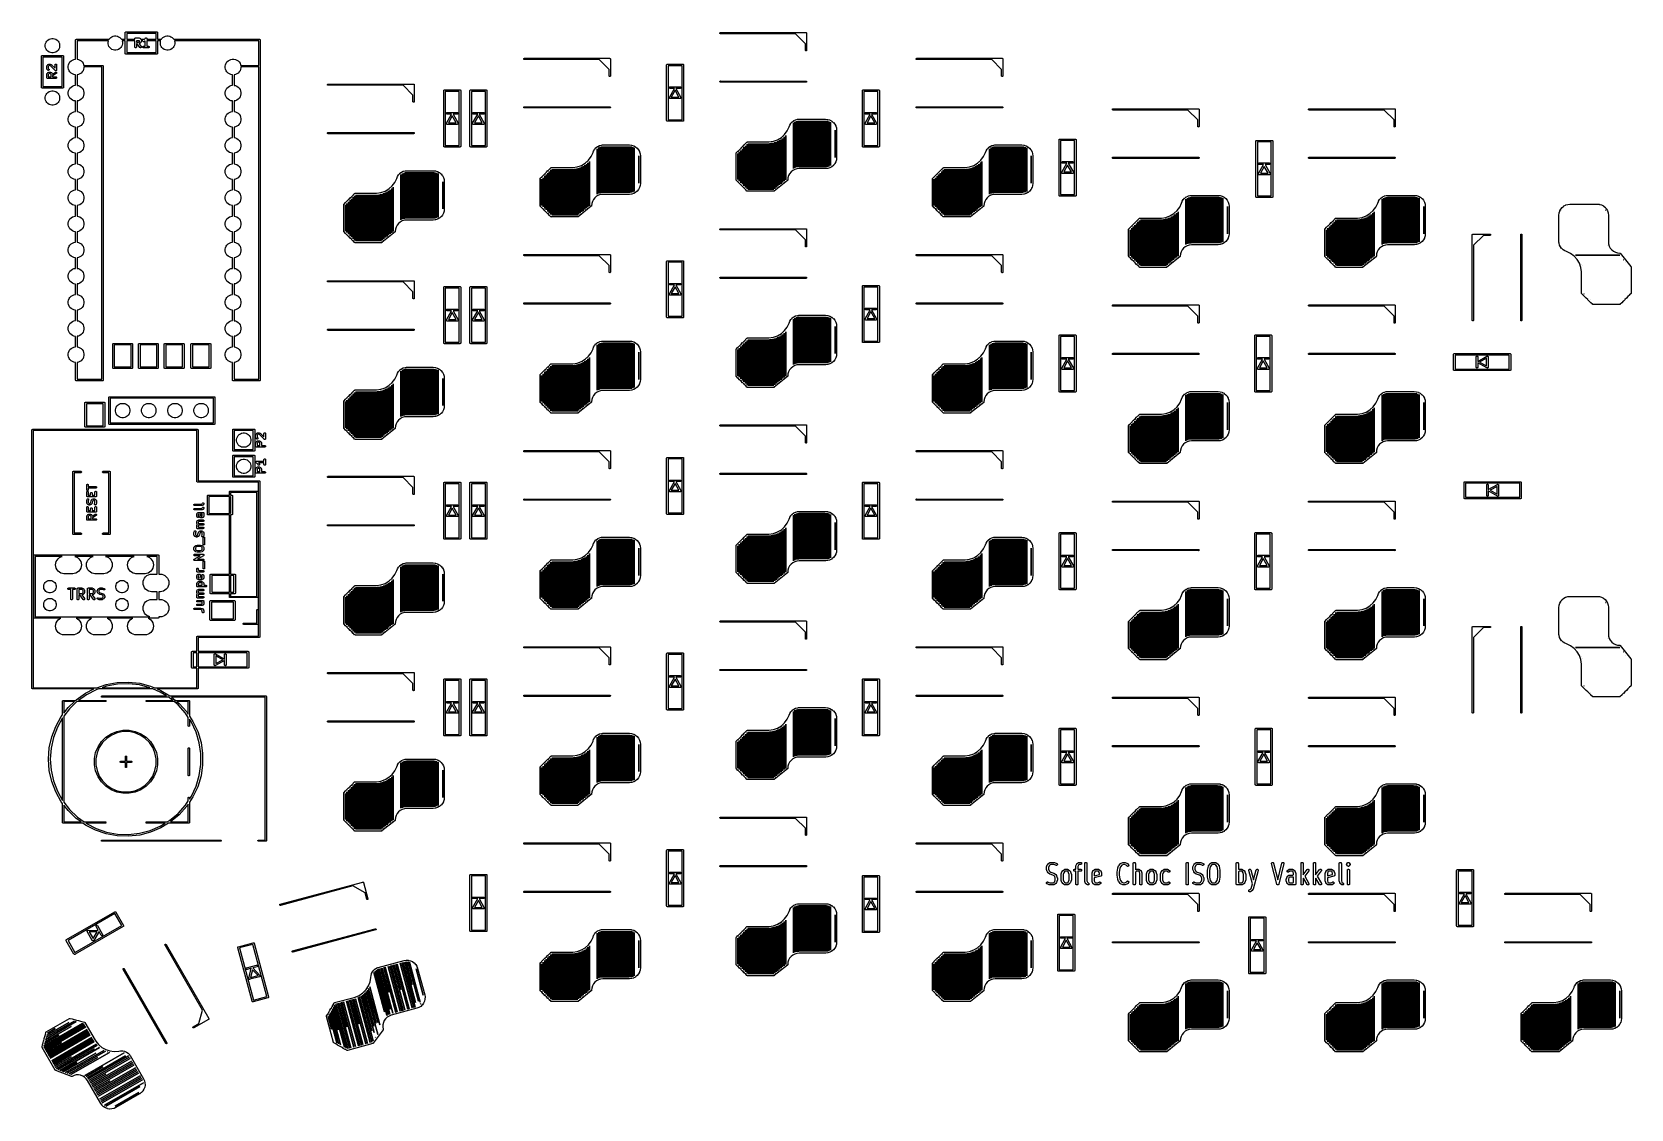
# Model space of a CAD drawing. Extents: x 3.46 to 9.57, y -5.61 to -1.49.
import ezdxf

# ---------------------------------------------------------------- set-up
doc = ezdxf.new("R2010")
doc.units = 0
doc.header["$MEASUREMENT"] = 0
doc.layers.add('BLACK', color=7, linetype='CONTINUOUS')

msp = doc.modelspace()

# ---------------------------------------------------------------- linework, layer by layer
at = {"layer": 'BLACK', "linetype": 'CONTINUOUS'}
for p, q in [((3.51449, -1.52865), (3.5175, -1.52415)), ((3.5175, -1.52415), (3.52133, -1.52032)), ((3.52133, -1.52032), (3.52584, -1.51731)), ((3.52584, -1.51731), (3.53084, -1.51524)), ((3.53084, -1.51524), (3.53615, -1.51418)), ((3.53615, -1.51418), (3.54157, -1.51418)), ((3.54157, -1.51418), (3.54688, -1.51524)), ((3.54688, -1.51524), (3.55189, -1.51731)), ((3.55189, -1.51731), (3.55639, -1.52032)), ((3.55639, -1.52032), (3.56022, -1.52415)), ((3.56022, -1.52415), (3.56323, -1.52865)), ((3.6273, -1.5203), (3.62736, -1.51973)), ((3.62732, -1.52045), (3.6273, -1.5203)), ((3.62732, -1.59323), (3.62732, -1.52045)), ((3.62736, -1.51973), (3.62753, -1.51917)), ((3.62753, -1.51917), (3.6278, -1.51866)), ((3.6278, -1.51866), (3.62817, -1.51821)), ((3.62817, -1.51821), (3.62862, -1.51784)), ((3.62862, -1.51784), (3.62913, -1.51756)), ((3.62913, -1.51756), (3.62969, -1.51739)), ((3.62969, -1.51739), (3.63012, -1.51735)), ((3.63012, -1.51735), (3.63027, -1.51734)), ((3.63027, -1.51734), (3.63041, -1.51735)), ((3.63041, -1.51735), (3.75536, -1.51735)), ((3.75259, -1.52326), (3.63322, -1.52326)), ((3.63322, -1.52326), (3.63322, -1.59345)), ((3.75136, -1.52897), (3.75242, -1.52366)), ((3.75242, -1.52366), (3.75259, -1.52326)), ((3.75536, -1.51735), (3.7575, -1.51415)), ((3.7575, -1.51415), (3.76133, -1.51032)), ((3.76133, -1.51032), (3.76584, -1.50731)), ((3.76584, -1.50731), (3.77084, -1.50524)), ((3.77084, -1.50524), (3.77615, -1.50418)), ((3.77615, -1.50418), (3.78157, -1.50418)), ((3.78157, -1.50418), (3.78688, -1.50524)), ((3.78688, -1.50524), (3.79189, -1.50731)), ((3.79189, -1.50731), (3.79639, -1.51032)), ((3.79639, -1.51032), (3.80022, -1.51415)), ((3.80022, -1.51415), (3.80236, -1.51735)), ((3.80236, -1.51735), (3.81681, -1.51735)), ((3.81681, -1.52326), (3.80514, -1.52326)), ((3.80514, -1.52326), (3.80531, -1.52366)), ((3.80531, -1.52366), (3.80636, -1.52897)), ((3.8168, -1.49228), (3.81685, -1.4917)), ((3.81681, -1.49242), (3.8168, -1.49228)), ((3.81681, -1.51735), (3.81681, -1.49242)), ((3.81681, -1.57093), (3.81681, -1.52326)), ((3.81685, -1.4917), (3.81702, -1.49114)), ((3.81702, -1.49114), (3.8173, -1.49063)), ((3.8173, -1.49063), (3.81766, -1.49018)), ((3.81766, -1.49018), (3.81811, -1.48981)), ((3.81811, -1.48981), (3.81863, -1.48954)), ((3.81863, -1.48954), (3.81918, -1.48937)), ((3.81918, -1.48937), (3.81962, -1.48933)), ((3.81962, -1.48933), (3.81976, -1.48931)), ((3.81976, -1.48931), (3.81991, -1.48933)), ((3.81991, -1.48933), (3.93782, -1.48933)), ((3.82272, -1.49523), (3.82272, -1.51735)), ((3.93501, -1.49523), (3.82272, -1.49523)), ((3.82272, -1.51735), (3.85384, -1.51735)), ((3.85384, -1.52326), (3.82272, -1.52326)), ((3.82272, -1.52326), (3.82272, -1.56813)), ((3.85384, -1.51458), (3.85387, -1.51431)), ((3.85384, -1.5146), (3.85384, -1.51458)), ((3.85384, -1.51461), (3.85384, -1.5146)), ((3.85384, -1.51463), (3.85384, -1.51461)), ((3.85384, -1.51461), (3.85384, -1.51461)), ((3.85384, -1.51735), (3.85384, -1.51463)), ((3.85384, -1.54663), (3.85384, -1.52326)), ((3.85387, -1.51431), (3.8539, -1.51403)), ((3.8539, -1.51401), (3.85399, -1.51375)), ((3.8539, -1.51402), (3.8539, -1.51401)), ((3.8539, -1.51403), (3.8539, -1.51402)), ((3.85399, -1.51375), (3.85407, -1.51348)), ((3.85407, -1.51347), (3.85408, -1.51346)), ((3.85407, -1.51348), (3.85407, -1.51347)), ((3.85408, -1.51346), (3.85421, -1.51322)), ((3.85421, -1.51322), (3.85434, -1.51297)), ((3.85434, -1.51297), (3.85435, -1.51297)), ((3.85435, -1.51296), (3.85453, -1.51274)), ((3.85435, -1.51297), (3.85435, -1.51296)), ((3.85453, -1.51274), (3.85471, -1.51253)), ((3.85471, -1.51253), (3.85472, -1.51252)), ((3.85472, -1.51252), (3.85494, -1.51234)), ((3.85472, -1.51252), (3.85472, -1.51252)), ((3.85494, -1.51234), (3.85516, -1.51217)), ((3.85516, -1.51217), (3.85517, -1.51216)), ((3.85517, -1.51216), (3.85542, -1.51203)), ((3.85517, -1.51216), (3.85517, -1.51216)), ((3.85542, -1.51203), (3.85566, -1.5119)), ((3.85566, -1.5119), (3.85567, -1.51189)), ((3.85567, -1.51189), (3.85568, -1.51189)), ((3.85568, -1.51189), (3.85595, -1.51181)), ((3.85595, -1.51181), (3.85622, -1.51173)), ((3.85622, -1.51173), (3.85623, -1.51173)), ((3.85623, -1.51173), (3.85624, -1.51173)), ((3.85624, -1.51173), (3.85651, -1.5117)), ((3.85651, -1.5117), (3.85679, -1.51167)), ((3.85679, -1.51167), (3.86898, -1.51167)), ((3.85974, -1.52326), (3.85974, -1.52844)), ((3.87212, -1.52326), (3.85974, -1.52326)), ((3.86828, -1.52844), (3.87028, -1.52744)), ((3.86898, -1.51167), (3.86902, -1.51167)), ((3.86902, -1.51167), (3.86911, -1.51168)), ((3.86911, -1.51168), (3.8692, -1.51168)), ((3.8692, -1.51168), (3.86939, -1.51172)), ((3.86939, -1.51172), (3.86959, -1.51174)), ((3.86959, -1.51174), (3.86968, -1.51176)), ((3.86968, -1.51176), (3.86976, -1.51178)), ((3.86976, -1.51178), (3.86995, -1.51185)), ((3.86995, -1.51185), (3.87014, -1.51191)), ((3.87014, -1.51191), (3.87022, -1.51195)), ((3.87022, -1.51195), (3.8703, -1.51198)), ((3.87028, -1.52744), (3.87113, -1.52659)), ((3.8703, -1.51198), (3.87335, -1.51351)), ((3.87113, -1.52659), (3.87212, -1.5246)), ((3.87212, -1.5246), (3.87212, -1.52326)), ((3.87335, -1.51351), (3.87339, -1.51353)), ((3.87339, -1.51353), (3.87352, -1.51362)), ((3.87352, -1.51362), (3.87367, -1.5137)), ((3.87367, -1.5137), (3.87377, -1.51377)), ((3.87377, -1.51377), (3.87387, -1.51384)), ((3.87387, -1.51384), (3.87399, -1.51396)), ((3.87399, -1.51396), (3.87412, -1.51406)), ((3.87412, -1.51406), (3.87564, -1.51559)), ((3.87564, -1.51559), (3.87567, -1.51561)), ((3.87567, -1.51561), (3.87577, -1.51574)), ((3.87577, -1.51574), (3.87589, -1.51587)), ((3.87589, -1.51587), (3.87595, -1.51597)), ((3.87595, -1.51597), (3.87603, -1.51607)), ((3.87603, -1.51607), (3.8761, -1.51621)), ((3.8761, -1.51621), (3.87619, -1.51635)), ((3.87619, -1.51635), (3.87669, -1.51735)), ((3.87772, -1.52661), (3.87619, -1.52966)), ((3.87669, -1.51735), (3.89103, -1.51735)), ((3.87775, -1.52653), (3.87772, -1.52661)), ((3.87779, -1.52646), (3.87775, -1.52653)), ((3.87785, -1.52626), (3.87779, -1.52646)), ((3.87792, -1.52608), (3.87785, -1.52626)), ((3.87794, -1.52599), (3.87792, -1.52608)), ((3.87796, -1.52591), (3.87794, -1.52599)), ((3.87799, -1.52571), (3.87796, -1.52591)), ((3.87802, -1.52551), (3.87799, -1.52571)), ((3.87803, -1.52533), (3.87802, -1.52542)), ((3.87802, -1.52542), (3.87802, -1.52551)), ((3.88437, -1.52326), (3.87803, -1.52326)), ((3.87803, -1.52326), (3.87803, -1.52529)), ((3.87803, -1.52529), (3.87803, -1.52533)), ((3.88432, -1.52396), (3.88434, -1.52339)), ((3.88441, -1.52453), (3.88432, -1.52396)), ((3.88434, -1.52339), (3.88437, -1.52326)), ((3.88462, -1.52507), (3.88441, -1.52453)), ((3.88492, -1.52556), (3.88462, -1.52507)), ((3.88531, -1.52598), (3.88492, -1.52556)), ((3.88578, -1.52632), (3.88531, -1.52598)), ((3.8863, -1.52656), (3.88578, -1.52632)), ((3.88686, -1.52669), (3.8863, -1.52656)), ((3.88744, -1.52672), (3.88686, -1.52669)), ((3.88801, -1.52663), (3.88744, -1.52672)), ((3.88855, -1.52643), (3.88801, -1.52663)), ((3.88859, -1.52641), (3.88855, -1.52643)), ((3.89163, -1.52489), (3.88859, -1.52641)), ((3.89103, -1.51735), (3.89107, -1.51732)), ((3.89107, -1.51732), (3.89395, -1.51299)), ((3.89177, -1.5248), (3.89163, -1.52489)), ((3.89192, -1.52472), (3.89177, -1.5248)), ((3.89202, -1.52464), (3.89192, -1.52472)), ((3.89212, -1.52458), (3.89202, -1.52464)), ((3.89224, -1.52447), (3.89212, -1.52458)), ((3.89237, -1.52436), (3.89224, -1.52447)), ((3.8924, -1.52433), (3.89237, -1.52436)), ((3.89346, -1.52328), (3.8924, -1.52433)), ((3.89346, -1.54367), (3.89346, -1.52328)), ((3.89395, -1.51299), (3.89397, -1.51296)), ((3.89397, -1.51296), (3.89398, -1.51295)), ((3.89397, -1.51296), (3.89397, -1.51296)), ((3.89397, -1.51296), (3.89397, -1.51296)), ((3.89398, -1.51295), (3.89416, -1.51274)), ((3.89416, -1.51274), (3.89434, -1.51252)), ((3.89434, -1.51252), (3.89435, -1.51251)), ((3.89435, -1.51251), (3.89457, -1.51233)), ((3.89435, -1.51251), (3.89435, -1.51251)), ((3.89457, -1.51233), (3.89479, -1.51216)), ((3.89479, -1.51216), (3.89479, -1.51215)), ((3.89479, -1.51215), (3.8948, -1.51215)), ((3.8948, -1.51215), (3.89506, -1.51201)), ((3.89506, -1.51201), (3.8953, -1.51189)), ((3.8953, -1.51189), (3.89531, -1.51189)), ((3.89531, -1.51189), (3.89558, -1.51181)), ((3.89531, -1.51189), (3.89531, -1.51189)), ((3.89558, -1.51181), (3.89586, -1.51173)), ((3.89586, -1.51172), (3.89613, -1.5117)), ((3.89586, -1.51173), (3.89586, -1.51172)), ((3.89586, -1.51173), (3.89586, -1.51173)), ((3.89613, -1.5117), (3.89643, -1.51167)), ((3.89643, -1.51167), (3.89643, -1.51167)), ((3.89643, -1.51167), (3.89643, -1.51167)), ((3.89643, -1.51167), (3.89672, -1.5117)), ((3.89672, -1.5117), (3.897, -1.51173)), ((3.897, -1.51173), (3.89701, -1.51173)), ((3.89701, -1.51173), (3.89701, -1.51173)), ((3.89701, -1.51173), (3.89728, -1.51182)), ((3.89728, -1.51182), (3.89755, -1.5119)), ((3.89755, -1.5119), (3.89756, -1.51191)), ((3.89756, -1.51191), (3.89756, -1.51191)), ((3.89756, -1.51191), (3.8978, -1.51204)), ((3.8978, -1.51204), (3.89806, -1.51218)), ((3.89806, -1.51218), (3.89806, -1.51218)), ((3.89806, -1.51218), (3.89806, -1.51218)), ((3.89806, -1.51218), (3.89828, -1.51236)), ((3.89828, -1.51236), (3.8985, -1.51255)), ((3.8985, -1.51255), (3.89851, -1.51255)), ((3.89851, -1.51255), (3.89851, -1.51255)), ((3.89851, -1.51255), (3.89869, -1.51277)), ((3.89869, -1.51277), (3.89887, -1.51299)), ((3.89887, -1.51299), (3.89887, -1.51299)), ((3.89887, -1.51299), (3.89887, -1.513)), ((3.89887, -1.513), (3.89901, -1.51326)), ((3.89901, -1.51326), (3.89914, -1.5135)), ((3.89914, -1.5135), (3.89914, -1.5135)), ((3.89914, -1.5135), (3.89914, -1.51351)), ((3.89914, -1.51351), (3.89922, -1.51378)), ((3.89922, -1.51378), (3.89931, -1.51405)), ((3.89931, -1.51405), (3.89931, -1.51405)), ((3.89931, -1.51405), (3.89931, -1.51406)), ((3.89931, -1.51406), (3.89933, -1.51434)), ((3.89933, -1.51434), (3.89936, -1.51463)), ((3.89936, -1.51463), (3.89936, -1.51735)), ((3.89936, -1.51735), (3.93501, -1.51735)), ((3.89936, -1.52326), (3.89936, -1.54367)), ((3.93501, -1.52326), (3.89936, -1.52326)), ((3.93501, -1.51735), (3.93501, -1.49523)), ((3.93501, -1.56813), (3.93501, -1.52326)), ((3.93782, -1.48933), (3.93796, -1.48931)), ((3.93796, -1.48931), (3.93811, -1.48933)), ((3.93811, -1.48933), (3.93854, -1.48937)), ((3.93854, -1.48937), (3.9391, -1.48954)), ((3.9391, -1.48954), (3.93961, -1.48981)), ((3.93961, -1.48981), (3.94006, -1.49018)), ((3.94006, -1.49018), (3.94043, -1.49063)), ((3.94043, -1.49063), (3.9407, -1.49114)), ((3.9407, -1.49114), (3.94087, -1.4917)), ((3.94087, -1.4917), (3.94093, -1.49228)), ((3.94093, -1.49228), (3.94092, -1.49242)), ((3.94092, -1.49242), (3.94092, -1.51735)), ((3.94092, -1.51735), (3.95536, -1.51735)), ((3.95259, -1.52326), (3.94092, -1.52326)), ((3.94092, -1.52326), (3.94092, -1.57093)), ((3.95136, -1.52897), (3.95242, -1.52366)), ((3.95242, -1.52366), (3.95259, -1.52326)), ((3.95536, -1.51735), (3.9575, -1.51415)), ((3.9575, -1.51415), (3.96133, -1.51032)), ((3.96133, -1.51032), (3.96584, -1.50731)), ((3.96584, -1.50731), (3.97084, -1.50524)), ((3.97084, -1.50524), (3.97615, -1.50418)), ((3.97615, -1.50418), (3.98157, -1.50418)), ((3.98157, -1.50418), (3.98688, -1.50524)), ((3.98688, -1.50524), (3.99189, -1.50731)), ((3.99189, -1.50731), (3.99639, -1.51032)), ((3.99639, -1.51032), (4.00022, -1.51415)), ((4.00022, -1.51415), (4.00236, -1.51735)), ((4.00236, -1.51735), (4.33012, -1.51735)), ((4.32732, -1.52326), (4.00514, -1.52326)), ((4.00514, -1.52326), (4.00531, -1.52366)), ((4.00531, -1.52366), (4.00636, -1.52897)), ((4.32732, -1.61735), (4.32732, -1.52326)), ((4.33012, -1.51735), (4.33027, -1.51734)), ((4.33027, -1.51734), (4.33041, -1.51735)), ((4.33041, -1.51735), (4.33085, -1.51739)), ((4.33085, -1.51739), (4.3314, -1.51756)), ((4.3314, -1.51756), (4.33192, -1.51784)), ((4.33192, -1.51784), (4.33237, -1.51821)), ((4.33237, -1.51821), (4.33274, -1.51866)), ((4.33274, -1.51866), (4.33301, -1.51917)), ((4.33301, -1.51917), (4.33318, -1.51973)), ((4.33318, -1.51973), (4.33324, -1.5203)), ((4.33324, -1.5203), (4.33322, -1.52045)), ((4.33322, -1.52045), (4.33322, -1.62016)), ((6.09015, -1.49403), (6.09019, -1.49357)), ((6.09019, -1.4945), (6.09015, -1.49403)), ((6.09019, -1.49357), (6.09033, -1.49313)), ((6.09033, -1.49494), (6.09019, -1.4945)), ((6.09033, -1.49313), (6.09055, -1.49272)), ((6.09055, -1.49535), (6.09033, -1.49494)), ((6.09055, -1.49272), (6.09084, -1.49236)), ((6.09084, -1.49571), (6.09055, -1.49535)), ((6.09084, -1.49236), (6.0912, -1.49206)), ((6.0912, -1.49601), (6.09084, -1.49571)), ((6.0912, -1.49206), (6.09161, -1.49184)), ((6.09161, -1.49623), (6.0912, -1.49601)), ((6.09161, -1.49184), (6.09206, -1.49171)), ((6.09206, -1.49636), (6.09161, -1.49623)), ((6.09206, -1.49171), (6.0924, -1.49167)), ((6.0924, -1.4964), (6.09206, -1.49636)), ((6.0924, -1.49167), (6.41918, -1.49167)), ((6.37908, -1.4964), (6.0924, -1.4964)), ((6.41693, -1.53445), (6.37908, -1.4964)), ((6.41918, -1.49167), (6.41929, -1.49166)), ((6.41929, -1.49166), (6.41941, -1.49167)), ((6.41941, -1.49167), (6.41941, -1.49167)), ((6.41941, -1.49167), (6.41975, -1.49171)), ((6.41975, -1.49171), (6.4202, -1.49184)), ((6.4202, -1.49184), (6.42061, -1.49206)), ((6.42061, -1.49206), (6.42097, -1.49236)), ((6.42097, -1.49236), (6.42126, -1.49272)), ((6.42126, -1.49272), (6.42148, -1.49313)), ((6.42148, -1.49313), (6.42162, -1.49357)), ((6.42162, -1.49357), (6.42166, -1.49403)), ((6.42166, -1.49403), (6.42165, -1.49415)), ((6.42165, -1.49415), (6.42165, -1.55915)), ((3.4965, -1.58258), (3.49655, -1.582)), ((3.49651, -1.58272), (3.4965, -1.58258)), ((3.49651, -1.70063), (3.49651, -1.58272)), ((3.49655, -1.582), (3.49672, -1.58144)), ((3.49672, -1.58144), (3.497, -1.58093)), ((3.497, -1.58093), (3.49736, -1.58048)), ((3.49736, -1.58048), (3.49781, -1.58011)), ((3.49781, -1.58011), (3.49833, -1.57984)), ((3.49833, -1.57984), (3.49888, -1.57967)), ((3.49888, -1.57967), (3.49932, -1.57963)), ((3.49932, -1.57963), (3.49946, -1.57961)), ((3.49946, -1.57961), (3.49961, -1.57963)), ((3.49961, -1.57963), (3.57812, -1.57963)), ((3.50242, -1.58553), (3.50242, -1.69783)), ((3.57531, -1.58553), (3.50242, -1.58553)), ((3.51136, -1.53897), (3.51242, -1.53366)), ((3.51136, -1.54439), (3.51136, -1.53897)), ((3.51242, -1.5497), (3.51136, -1.54439)), ((3.51242, -1.53366), (3.51449, -1.52865)), ((3.51449, -1.5547), (3.51242, -1.5497)), ((3.5175, -1.55921), (3.51449, -1.5547)), ((3.52133, -1.56304), (3.5175, -1.55921)), ((3.52584, -1.56605), (3.52133, -1.56304)), ((3.53084, -1.56812), (3.52584, -1.56605)), ((3.53615, -1.56918), (3.53084, -1.56812)), ((3.54157, -1.56918), (3.53615, -1.56918)), ((3.54688, -1.56812), (3.54157, -1.56918)), ((3.55189, -1.56605), (3.54688, -1.56812)), ((3.55639, -1.56304), (3.55189, -1.56605)), ((3.56022, -1.55921), (3.55639, -1.56304)), ((3.56323, -1.5547), (3.56022, -1.55921)), ((3.56323, -1.52865), (3.56531, -1.53366)), ((3.56531, -1.5497), (3.56323, -1.5547)), ((3.56531, -1.53366), (3.56636, -1.53897)), ((3.56636, -1.54439), (3.56531, -1.5497)), ((3.56636, -1.53897), (3.56636, -1.54439)), ((3.57531, -1.69783), (3.57531, -1.58553)), ((3.57812, -1.57963), (3.57826, -1.57961)), ((3.57826, -1.57961), (3.57841, -1.57963)), ((3.57841, -1.57963), (3.57884, -1.57967)), ((3.57884, -1.57967), (3.5794, -1.57984)), ((3.5794, -1.57984), (3.57991, -1.58011)), ((3.57991, -1.58011), (3.58036, -1.58048)), ((3.58036, -1.58048), (3.58073, -1.58093)), ((3.58073, -1.58093), (3.581, -1.58144)), ((3.581, -1.58144), (3.58117, -1.582)), ((3.58117, -1.582), (3.58123, -1.58258)), ((3.58123, -1.58258), (3.58122, -1.58272)), ((3.58122, -1.58272), (3.58122, -1.70063)), ((3.75136, -1.53439), (3.75136, -1.52897)), ((3.75242, -1.5397), (3.75136, -1.53439)), ((3.75449, -1.5447), (3.75242, -1.5397)), ((3.7575, -1.54921), (3.75449, -1.5447)), ((3.76133, -1.55304), (3.7575, -1.54921)), ((3.76584, -1.55605), (3.76133, -1.55304)), ((3.77084, -1.55812), (3.76584, -1.55605)), ((3.77615, -1.55918), (3.77084, -1.55812)), ((3.78157, -1.55918), (3.77615, -1.55918)), ((3.78688, -1.55812), (3.78157, -1.55918)), ((3.79189, -1.55605), (3.78688, -1.55812)), ((3.79639, -1.55304), (3.79189, -1.55605)), ((3.80022, -1.54921), (3.79639, -1.55304)), ((3.80323, -1.5447), (3.80022, -1.54921)), ((3.80531, -1.5397), (3.80323, -1.5447)), ((3.80636, -1.53439), (3.80531, -1.5397)), ((3.80636, -1.52897), (3.80636, -1.53439)), ((3.8168, -1.57108), (3.81681, -1.57093)), ((3.81685, -1.57166), (3.8168, -1.57108)), ((3.81702, -1.57221), (3.81685, -1.57166)), ((3.8173, -1.57273), (3.81702, -1.57221)), ((3.81766, -1.57318), (3.8173, -1.57273)), ((3.81811, -1.57355), (3.81766, -1.57318)), ((3.81863, -1.57382), (3.81811, -1.57355)), ((3.81918, -1.57399), (3.81863, -1.57382)), ((3.81962, -1.57403), (3.81918, -1.57399)), ((3.81976, -1.57405), (3.81962, -1.57403)), ((3.81991, -1.57403), (3.81976, -1.57405)), ((3.93782, -1.57403), (3.81991, -1.57403)), ((3.82272, -1.56813), (3.93501, -1.56813)), ((3.85389, -1.5472), (3.85384, -1.54663)), ((3.85406, -1.54775), (3.85389, -1.5472)), ((3.85433, -1.54826), (3.85406, -1.54775)), ((3.85469, -1.54871), (3.85433, -1.54826)), ((3.85514, -1.54907), (3.85469, -1.54871)), ((3.85565, -1.54935), (3.85514, -1.54907)), ((3.8562, -1.54952), (3.85565, -1.54935)), ((3.85677, -1.54958), (3.8562, -1.54952)), ((3.85734, -1.54953), (3.85677, -1.54958)), ((3.8579, -1.54936), (3.85734, -1.54953)), ((3.85841, -1.5491), (3.8579, -1.54936)), ((3.85886, -1.54874), (3.85841, -1.5491)), ((3.85923, -1.54829), (3.85886, -1.54874)), ((3.8595, -1.54779), (3.85923, -1.54829)), ((3.85968, -1.54724), (3.8595, -1.54779)), ((3.85974, -1.54667), (3.85968, -1.54724)), ((3.85974, -1.52844), (3.86828, -1.52844)), ((3.86287, -1.53434), (3.85974, -1.53434)), ((3.85974, -1.53434), (3.85974, -1.54663)), ((3.85974, -1.54663), (3.85974, -1.54667)), ((3.87266, -1.54832), (3.86287, -1.53434)), ((3.87011, -1.53412), (3.86996, -1.53416)), ((3.86996, -1.53416), (3.87749, -1.54493)), ((3.87018, -1.53408), (3.87011, -1.53412)), ((3.87026, -1.53405), (3.87018, -1.53408)), ((3.8703, -1.53403), (3.87026, -1.53405)), ((3.87335, -1.53251), (3.8703, -1.53403)), ((3.87303, -1.54876), (3.87266, -1.54832)), ((3.87348, -1.54911), (3.87303, -1.54876)), ((3.87349, -1.53242), (3.87335, -1.53251)), ((3.874, -1.54937), (3.87348, -1.54911)), ((3.87364, -1.53234), (3.87349, -1.53242)), ((3.87373, -1.53226), (3.87364, -1.53234)), ((3.87384, -1.5322), (3.87373, -1.53226)), ((3.87396, -1.53208), (3.87384, -1.5322)), ((3.87409, -1.53198), (3.87396, -1.53208)), ((3.87455, -1.54953), (3.874, -1.54937)), ((3.87412, -1.53195), (3.87409, -1.53198)), ((3.87564, -1.53043), (3.87412, -1.53195)), ((3.87513, -1.54958), (3.87455, -1.54953)), ((3.8757, -1.54951), (3.87513, -1.54958)), ((3.87575, -1.5303), (3.87564, -1.53043)), ((3.87625, -1.54934), (3.8757, -1.54951)), ((3.87586, -1.53018), (3.87575, -1.5303)), ((3.87593, -1.53008), (3.87586, -1.53018)), ((3.87601, -1.52998), (3.87593, -1.53008)), ((3.87608, -1.52984), (3.87601, -1.52998)), ((3.87617, -1.5297), (3.87608, -1.52984)), ((3.87619, -1.52966), (3.87617, -1.5297)), ((3.87675, -1.54906), (3.87625, -1.54934)), ((3.87719, -1.54868), (3.87675, -1.54906)), ((3.87755, -1.54823), (3.87719, -1.54868)), ((3.87749, -1.54493), (3.87752, -1.54497)), ((3.87752, -1.54497), (3.87779, -1.54547)), ((3.87782, -1.54772), (3.87755, -1.54823)), ((3.87779, -1.54547), (3.87797, -1.54602)), ((3.87798, -1.54717), (3.87782, -1.54772)), ((3.87797, -1.54602), (3.87803, -1.5466)), ((3.87803, -1.5466), (3.87798, -1.54717)), ((3.88431, -1.54661), (3.88437, -1.54603)), ((3.88437, -1.54718), (3.88431, -1.54661)), ((3.88437, -1.54603), (3.88454, -1.54548)), ((3.88453, -1.54773), (3.88437, -1.54718)), ((3.8848, -1.54824), (3.88453, -1.54773)), ((3.88454, -1.54548), (3.88482, -1.54497)), ((3.88516, -1.54869), (3.8848, -1.54824)), ((3.88482, -1.54497), (3.88519, -1.54453)), ((3.8856, -1.54906), (3.88516, -1.54869)), ((3.88519, -1.54453), (3.88563, -1.54417)), ((3.8861, -1.54934), (3.8856, -1.54906)), ((3.88563, -1.54417), (3.88614, -1.5439)), ((3.88665, -1.54951), (3.8861, -1.54934)), ((3.88614, -1.5439), (3.88669, -1.54373)), ((3.88723, -1.54958), (3.88665, -1.54951)), ((3.88669, -1.54373), (3.88727, -1.54367)), ((3.88727, -1.54958), (3.88723, -1.54958)), ((3.88727, -1.54367), (3.89346, -1.54367)), ((3.90555, -1.54958), (3.88727, -1.54958)), ((3.89936, -1.54367), (3.90555, -1.54367)), ((3.90555, -1.54367), (3.90559, -1.54367)), ((3.90613, -1.54952), (3.90555, -1.54958)), ((3.90559, -1.54367), (3.90617, -1.54374)), ((3.90668, -1.54936), (3.90613, -1.54952)), ((3.90617, -1.54374), (3.90672, -1.54391)), ((3.90719, -1.54909), (3.90668, -1.54936)), ((3.90672, -1.54391), (3.90722, -1.54419)), ((3.90763, -1.54872), (3.90719, -1.54909)), ((3.90722, -1.54419), (3.90766, -1.54456)), ((3.908, -1.54828), (3.90763, -1.54872)), ((3.90766, -1.54456), (3.90802, -1.54501)), ((3.90827, -1.54777), (3.908, -1.54828)), ((3.90802, -1.54501), (3.90829, -1.54552)), ((3.90844, -1.54722), (3.90827, -1.54777)), ((3.90829, -1.54552), (3.90845, -1.54607)), ((3.9085, -1.54665), (3.90844, -1.54722)), ((3.90845, -1.54607), (3.9085, -1.54665)), ((3.93796, -1.57405), (3.93782, -1.57403)), ((3.93811, -1.57403), (3.93796, -1.57405)), ((3.93854, -1.57399), (3.93811, -1.57403)), ((3.9391, -1.57382), (3.93854, -1.57399)), ((3.93961, -1.57355), (3.9391, -1.57382)), ((3.94006, -1.57318), (3.93961, -1.57355)), ((3.94043, -1.57273), (3.94006, -1.57318)), ((3.9407, -1.57221), (3.94043, -1.57273)), ((3.94087, -1.57166), (3.9407, -1.57221)), ((3.94093, -1.57108), (3.94087, -1.57166)), ((3.94092, -1.57093), (3.94093, -1.57108)), ((3.95136, -1.53439), (3.95136, -1.52897)), ((3.95242, -1.5397), (3.95136, -1.53439)), ((3.95449, -1.5447), (3.95242, -1.5397)), ((3.9575, -1.54921), (3.95449, -1.5447)), ((3.96133, -1.55304), (3.9575, -1.54921)), ((3.96584, -1.55605), (3.96133, -1.55304)), ((3.97084, -1.55812), (3.96584, -1.55605)), ((3.97615, -1.55918), (3.97084, -1.55812)), ((3.98157, -1.55918), (3.97615, -1.55918)), ((3.98688, -1.55812), (3.98157, -1.55918)), ((3.99189, -1.55605), (3.98688, -1.55812)), ((3.99639, -1.55304), (3.99189, -1.55605)), ((4.00022, -1.54921), (3.99639, -1.55304)), ((4.00323, -1.5447), (4.00022, -1.54921)), ((4.00531, -1.5397), (4.00323, -1.5447)), ((4.00636, -1.53439), (4.00531, -1.5397)), ((4.00636, -1.52897), (4.00636, -1.53439)), ((6.41693, -1.55915), (6.41693, -1.53445)), ((6.41696, -1.5595), (6.41693, -1.55915)), ((6.4171, -1.55994), (6.41696, -1.5595)), ((6.41732, -1.56035), (6.4171, -1.55994)), ((6.41761, -1.56071), (6.41732, -1.56035)), ((6.41797, -1.56101), (6.41761, -1.56071)), ((6.41838, -1.56123), (6.41797, -1.56101)), ((6.41883, -1.56136), (6.41838, -1.56123)), ((6.41929, -1.56141), (6.41883, -1.56136)), ((6.41975, -1.56136), (6.41929, -1.56141)), ((6.4202, -1.56123), (6.41975, -1.56136)), ((6.42061, -1.56101), (6.4202, -1.56123)), ((6.42097, -1.56071), (6.42061, -1.56101)), ((6.42126, -1.56035), (6.42097, -1.56071)), ((6.42148, -1.55994), (6.42126, -1.56035)), ((6.42162, -1.5595), (6.42148, -1.55994)), ((6.42165, -1.55915), (6.42162, -1.5595)), ((3.51689, -1.62104), (3.5169, -1.62096)), ((3.51689, -1.62108), (3.51689, -1.62104)), ((3.51689, -1.6287), (3.51689, -1.62108)), ((3.5169, -1.62879), (3.51689, -1.6287)), ((3.51689, -1.62888), (3.5169, -1.62879)), ((3.51693, -1.62908), (3.51689, -1.62888)), ((3.5169, -1.62087), (3.51693, -1.62067)), ((3.5169, -1.62096), (3.5169, -1.62087)), ((3.51693, -1.62067), (3.51695, -1.62047)), ((3.51695, -1.62928), (3.51693, -1.62908)), ((3.51695, -1.62047), (3.51698, -1.62039)), ((3.51697, -1.62936), (3.51695, -1.62928)), ((3.51698, -1.62945), (3.51697, -1.62936)), ((3.51698, -1.62039), (3.51699, -1.6203)), ((3.51705, -1.62964), (3.51698, -1.62945)), ((3.51699, -1.6203), (3.51707, -1.62011)), ((3.51711, -1.62983), (3.51705, -1.62964)), ((3.51707, -1.62011), (3.51713, -1.61992)), ((3.51715, -1.62991), (3.51711, -1.62983)), ((3.51713, -1.61992), (3.51717, -1.61985)), ((3.51713, -1.6504), (3.51717, -1.65032)), ((3.51718, -1.62999), (3.51715, -1.62991)), ((3.51717, -1.61985), (3.5172, -1.61976)), ((3.51717, -1.65032), (3.5172, -1.65024)), ((3.5172, -1.63002), (3.51718, -1.62999)), ((3.5172, -1.61976), (3.51872, -1.61672)), ((3.51872, -1.63307), (3.5172, -1.63002)), ((3.5172, -1.65024), (3.51872, -1.64719)), ((3.51872, -1.61672), (3.51874, -1.61668)), ((3.51881, -1.63321), (3.51872, -1.63307)), ((3.51872, -1.64719), (3.51874, -1.64716)), ((3.51874, -1.61668), (3.51883, -1.61654)), ((3.51874, -1.64716), (3.51883, -1.64702)), ((3.51889, -1.63336), (3.51881, -1.63321)), ((3.51883, -1.61654), (3.51891, -1.61639)), ((3.51883, -1.64702), (3.51891, -1.64687)), ((3.51897, -1.63346), (3.51889, -1.63336)), ((3.51891, -1.61639), (3.51899, -1.6163)), ((3.51891, -1.64687), (3.51899, -1.64678)), ((3.51903, -1.63356), (3.51897, -1.63346)), ((3.51899, -1.6163), (3.51906, -1.6162)), ((3.51899, -1.64678), (3.51906, -1.64667)), ((3.51915, -1.63368), (3.51903, -1.63356)), ((3.51906, -1.6162), (3.51917, -1.61608)), ((3.51906, -1.64667), (3.51917, -1.64655)), ((3.51925, -1.63381), (3.51915, -1.63368)), ((3.51917, -1.61608), (3.51928, -1.61595)), ((3.51917, -1.64655), (3.51928, -1.64643)), ((3.51928, -1.63384), (3.51925, -1.63381)), ((3.51928, -1.61595), (3.5208, -1.61443)), ((3.5208, -1.63536), (3.51928, -1.63384)), ((3.51928, -1.64643), (3.5208, -1.6449)), ((3.5208, -1.61443), (3.52083, -1.6144)), ((3.52125, -1.63573), (3.5208, -1.63536)), ((3.5208, -1.6449), (3.52083, -1.64487)), ((3.52083, -1.6144), (3.52096, -1.61429)), ((3.52083, -1.64487), (3.52096, -1.64477)), ((3.52096, -1.61429), (3.52108, -1.61418)), ((3.52096, -1.64477), (3.52108, -1.64466)), ((3.52108, -1.61418), (3.52119, -1.61411)), ((3.52108, -1.64466), (3.52119, -1.64459)), ((3.52119, -1.61411), (3.52128, -1.61404)), ((3.52119, -1.64459), (3.52128, -1.64451)), ((3.52175, -1.636), (3.52125, -1.63573)), ((3.52128, -1.61404), (3.52143, -1.61396)), ((3.52128, -1.64451), (3.52143, -1.64444)), ((3.52143, -1.61396), (3.52157, -1.61387)), ((3.52143, -1.64444), (3.52157, -1.64435)), ((3.52157, -1.61387), (3.52462, -1.61235)), ((3.52157, -1.64435), (3.52462, -1.64282)), ((3.52231, -1.63617), (3.52175, -1.636)), ((3.52288, -1.63623), (3.52231, -1.63617)), ((3.52379, -1.61979), (3.52279, -1.62178)), ((3.52279, -1.62178), (3.52279, -1.62801)), ((3.52279, -1.62801), (3.52379, -1.63)), ((3.52379, -1.65026), (3.52279, -1.65226)), ((3.52345, -1.63617), (3.52288, -1.63623)), ((3.524, -1.63601), (3.52345, -1.63617)), ((3.52464, -1.61894), (3.52379, -1.61979)), ((3.52379, -1.63), (3.52498, -1.63119)), ((3.52464, -1.64942), (3.52379, -1.65026)), ((3.52451, -1.63574), (3.524, -1.63601)), ((3.52496, -1.63538), (3.52451, -1.63574)), ((3.52462, -1.61235), (3.52465, -1.61233)), ((3.52462, -1.64282), (3.52465, -1.64281)), ((3.52663, -1.61794), (3.52464, -1.61894)), ((3.52663, -1.64842), (3.52464, -1.64942)), ((3.52465, -1.61233), (3.52474, -1.6123)), ((3.52465, -1.64281), (3.52474, -1.64278)), ((3.52474, -1.6123), (3.52481, -1.61226)), ((3.52474, -1.64278), (3.52481, -1.64274)), ((3.52481, -1.61226), (3.52501, -1.6122)), ((3.52481, -1.64274), (3.52501, -1.64268)), ((3.52533, -1.63494), (3.52496, -1.63538)), ((3.52498, -1.63119), (3.52501, -1.63122)), ((3.52501, -1.6122), (3.52519, -1.61213)), ((3.52501, -1.63122), (3.52537, -1.63167)), ((3.52501, -1.64268), (3.52519, -1.64261)), ((3.52519, -1.61213), (3.52528, -1.61212)), ((3.52519, -1.64261), (3.52528, -1.64259)), ((3.52528, -1.61212), (3.52536, -1.61209)), ((3.52528, -1.64259), (3.52536, -1.64257)), ((3.52561, -1.63443), (3.52533, -1.63494)), ((3.52536, -1.61209), (3.52556, -1.61207)), ((3.52536, -1.64257), (3.52556, -1.64255)), ((3.52537, -1.63167), (3.52563, -1.63218)), ((3.52556, -1.61207), (3.52576, -1.61204)), ((3.52556, -1.64255), (3.52576, -1.64252)), ((3.52578, -1.63388), (3.52561, -1.63443)), ((3.52563, -1.63218), (3.52579, -1.63273)), ((3.52576, -1.61204), (3.52585, -1.61205)), ((3.52576, -1.64252), (3.52585, -1.64252)), ((3.52584, -1.63331), (3.52578, -1.63388)), ((3.52579, -1.63273), (3.52584, -1.63331)), ((3.52585, -1.61205), (3.52594, -1.61204)), ((3.52585, -1.64252), (3.52594, -1.64251)), ((3.52594, -1.61204), (3.52898, -1.61204)), ((3.52594, -1.64251), (3.53051, -1.64251)), ((3.52851, -1.61794), (3.52663, -1.61794)), ((3.52981, -1.64842), (3.52663, -1.64842)), ((3.53196, -1.61909), (3.52851, -1.61794)), ((3.52898, -1.61204), (3.52903, -1.61204)), ((3.52903, -1.61204), (3.52919, -1.61206)), ((3.52919, -1.61206), (3.52936, -1.61206)), ((3.52936, -1.61206), (3.52948, -1.61209)), ((3.52948, -1.61209), (3.5296, -1.6121)), ((3.5296, -1.6121), (3.52976, -1.61215)), ((3.52976, -1.61215), (3.52992, -1.61219)), ((3.53181, -1.64942), (3.52981, -1.64842)), ((3.52992, -1.61219), (3.53449, -1.61371)), ((3.53051, -1.64251), (3.53055, -1.64251)), ((3.53055, -1.64251), (3.53064, -1.64252)), ((3.53064, -1.64252), (3.53072, -1.64252)), ((3.53072, -1.64252), (3.53092, -1.64256)), ((3.53092, -1.64256), (3.53112, -1.64258)), ((3.53112, -1.64258), (3.5312, -1.6426)), ((3.5312, -1.6426), (3.53129, -1.64262)), ((3.53129, -1.64262), (3.53148, -1.64269)), ((3.53148, -1.64269), (3.53167, -1.64275)), ((3.53167, -1.64275), (3.53175, -1.64279)), ((3.53175, -1.64279), (3.53183, -1.64282)), ((3.53265, -1.65026), (3.53181, -1.64942)), ((3.53183, -1.64282), (3.53488, -1.64435)), ((3.54975, -1.63689), (3.53196, -1.61909)), ((3.53365, -1.65226), (3.53265, -1.65026)), ((3.53449, -1.61371), (3.53453, -1.61373)), ((3.53453, -1.61373), (3.53461, -1.61376)), ((3.53461, -1.61376), (3.53469, -1.61379)), ((3.53469, -1.61379), (3.53487, -1.61388)), ((3.53487, -1.61388), (3.53505, -1.61397)), ((3.53488, -1.64435), (3.53491, -1.64437)), ((3.53491, -1.64437), (3.53505, -1.64446)), ((3.53505, -1.61397), (3.53512, -1.61402)), ((3.53505, -1.64446), (3.5352, -1.64454)), ((3.53512, -1.61402), (3.5352, -1.61406)), ((3.5352, -1.61406), (3.53535, -1.61419)), ((3.5352, -1.64454), (3.53529, -1.64461)), ((3.53529, -1.64461), (3.5354, -1.64468)), ((3.53535, -1.61419), (3.53552, -1.61431)), ((3.5354, -1.64468), (3.53552, -1.6448)), ((3.53552, -1.61431), (3.53558, -1.61437)), ((3.53552, -1.6448), (3.53564, -1.6449)), ((3.53558, -1.61437), (3.53564, -1.61443)), ((3.53564, -1.61443), (3.54889, -1.62767)), ((3.53564, -1.6449), (3.53717, -1.64643)), ((3.53717, -1.64643), (3.5372, -1.64646)), ((3.5372, -1.64646), (3.5373, -1.64658)), ((3.5373, -1.64658), (3.53741, -1.64671)), ((3.53741, -1.64671), (3.53748, -1.64681)), ((3.53748, -1.64681), (3.53756, -1.64691)), ((3.53756, -1.64691), (3.53763, -1.64705)), ((3.53763, -1.64705), (3.53772, -1.64719)), ((3.53772, -1.64719), (3.53924, -1.65024)), ((3.53924, -1.65024), (3.53926, -1.65028)), ((3.53926, -1.65028), (3.53929, -1.65036)), ((3.53938, -1.65059), (3.55015, -1.64305)), ((3.55354, -1.64788), (3.53956, -1.65767)), ((3.54889, -1.61495), (3.54895, -1.61438)), ((3.54889, -1.61499), (3.54889, -1.61495)), ((3.54889, -1.62767), (3.54889, -1.61499)), ((3.54895, -1.61438), (3.54913, -1.61383)), ((3.54913, -1.61383), (3.54941, -1.61332)), ((3.54941, -1.61332), (3.54978, -1.61288)), ((3.54997, -1.63707), (3.54975, -1.63689)), ((3.54978, -1.61288), (3.55022, -1.61252)), ((3.55019, -1.63725), (3.54997, -1.63707)), ((3.55015, -1.64305), (3.55018, -1.64302)), ((3.55018, -1.64302), (3.55069, -1.64275)), ((3.5502, -1.63725), (3.55019, -1.63725)), ((3.55045, -1.63739), (3.5502, -1.63725)), ((3.5502, -1.63725), (3.5502, -1.63725)), ((3.55022, -1.61252), (3.55074, -1.61225)), ((3.5507, -1.63752), (3.55045, -1.63739)), ((3.55069, -1.64275), (3.55124, -1.64258)), ((3.55071, -1.63753), (3.5507, -1.63752)), ((3.5507, -1.63752), (3.5507, -1.63752)), ((3.55097, -1.63761), (3.55071, -1.63753)), ((3.55074, -1.61225), (3.55129, -1.61209)), ((3.55125, -1.63769), (3.55097, -1.63761)), ((3.55124, -1.64258), (3.55181, -1.64251)), ((3.55126, -1.63769), (3.55125, -1.63769)), ((3.55125, -1.63769), (3.55125, -1.63769)), ((3.55154, -1.63772), (3.55126, -1.63769)), ((3.55129, -1.61209), (3.55186, -1.61204)), ((3.55182, -1.63775), (3.55154, -1.63772)), ((3.55181, -1.64251), (3.55239, -1.64256)), ((3.55183, -1.63775), (3.55182, -1.63775)), ((3.55211, -1.63773), (3.55183, -1.63775)), ((3.55183, -1.63775), (3.55183, -1.63775)), ((3.55186, -1.61204), (3.55244, -1.6121)), ((3.5524, -1.6377), (3.55211, -1.63773)), ((3.55239, -1.64256), (3.55294, -1.64272)), ((3.55241, -1.6377), (3.5524, -1.6377)), ((3.5524, -1.6377), (3.5524, -1.6377)), ((3.55267, -1.63762), (3.55241, -1.6377)), ((3.55244, -1.6121), (3.55299, -1.61227)), ((3.55295, -1.63754), (3.55267, -1.63762)), ((3.55294, -1.64272), (3.55345, -1.64299)), ((3.55296, -1.63753), (3.55295, -1.63753)), ((3.55295, -1.63753), (3.55295, -1.63754)), ((3.55321, -1.6374), (3.55296, -1.63753)), ((3.55299, -1.61227), (3.55349, -1.61254)), ((3.55346, -1.63727), (3.55321, -1.6374)), ((3.55345, -1.64299), (3.5539, -1.64335)), ((3.55347, -1.63726), (3.55346, -1.63727)), ((3.55346, -1.63727), (3.55346, -1.63727)), ((3.55369, -1.63709), (3.55347, -1.63726)), ((3.55349, -1.61254), (3.55394, -1.61291)), ((3.55397, -1.64751), (3.55354, -1.64788)), ((3.55391, -1.63691), (3.55369, -1.63709)), ((3.5539, -1.64335), (3.55427, -1.64379)), ((3.55409, -1.63669), (3.55391, -1.6369)), ((3.55391, -1.6369), (3.55391, -1.6369)), ((3.55391, -1.6369), (3.55391, -1.63691)), ((3.55394, -1.61291), (3.5543, -1.61336)), ((3.55433, -1.64706), (3.55397, -1.64751)), ((3.55428, -1.63647), (3.55409, -1.63669)), ((3.55427, -1.64379), (3.55455, -1.64429)), ((3.55442, -1.63622), (3.55428, -1.63646)), ((3.55428, -1.63646), (3.55428, -1.63646)), ((3.55428, -1.63646), (3.55428, -1.63647)), ((3.5543, -1.61336), (3.55457, -1.61386)), ((3.55459, -1.64654), (3.55433, -1.64706)), ((3.55456, -1.63596), (3.55442, -1.63622)), ((3.55455, -1.64429), (3.55473, -1.64484)), ((3.55464, -1.63569), (3.55456, -1.63595)), ((3.55456, -1.63595), (3.55456, -1.63596)), ((3.55456, -1.63596), (3.55456, -1.63596)), ((3.55457, -1.61386), (3.55474, -1.61442)), ((3.55475, -1.64599), (3.55459, -1.64654)), ((3.55473, -1.63541), (3.55464, -1.63569)), ((3.55476, -1.63513), (3.55473, -1.6354)), ((3.55473, -1.6354), (3.55473, -1.63541)), ((3.55473, -1.63541), (3.55473, -1.63541)), ((3.55473, -1.64484), (3.55479, -1.64541)), ((3.55474, -1.61442), (3.55479, -1.61499)), ((3.55479, -1.64541), (3.55475, -1.64599)), ((3.55479, -1.63484), (3.55476, -1.63513)), ((3.55479, -1.61499), (3.55479, -1.6348)), ((3.55479, -1.6348), (3.55479, -1.63484)), ((3.59913, -1.62027), (3.60029, -1.61448)), ((3.59913, -1.62618), (3.59913, -1.62027)), ((3.60029, -1.63198), (3.59913, -1.62618)), ((3.60029, -1.61448), (3.60255, -1.60902)), ((3.60255, -1.63744), (3.60029, -1.63198)), ((3.60255, -1.60902), (3.60583, -1.6041)), ((3.60583, -1.64235), (3.60255, -1.63744)), ((3.60583, -1.6041), (3.61001, -1.59993)), ((3.61001, -1.64653), (3.60583, -1.64235)), ((3.61001, -1.59993), (3.61492, -1.59664)), ((3.61492, -1.64981), (3.61001, -1.64653)), ((3.61492, -1.59664), (3.62038, -1.59438)), ((3.62038, -1.65208), (3.61492, -1.64981)), ((3.62038, -1.59438), (3.62618, -1.59323)), ((3.62618, -1.59323), (3.62732, -1.59323)), ((3.63322, -1.59345), (3.63788, -1.59438)), ((3.63788, -1.59438), (3.64334, -1.59664)), ((3.64334, -1.64981), (3.63788, -1.65208)), ((3.64334, -1.59664), (3.64826, -1.59993)), ((3.64826, -1.64653), (3.64334, -1.64981)), ((3.64826, -1.59993), (3.65244, -1.6041)), ((3.65244, -1.64235), (3.64826, -1.64653)), ((3.65244, -1.6041), (3.65572, -1.60902)), ((3.65572, -1.63744), (3.65244, -1.64235)), ((3.65572, -1.60902), (3.65798, -1.61448)), ((3.65798, -1.63198), (3.65572, -1.63744)), ((3.65798, -1.61448), (3.65855, -1.61735)), ((3.65913, -1.62618), (3.65798, -1.63198)), ((3.65855, -1.61735), (3.73012, -1.61735)), ((3.65913, -1.62326), (3.65913, -1.62618)), ((3.72732, -1.62326), (3.65913, -1.62326)), ((3.72732, -2.81735), (3.72732, -1.62326)), ((3.73012, -1.61735), (3.73027, -1.61734)), ((3.73027, -1.61734), (3.73041, -1.61735)), ((3.73041, -1.61735), (3.73085, -1.61739)), ((3.73085, -1.61739), (3.7314, -1.61756)), ((3.7314, -1.61756), (3.73192, -1.61784)), ((3.73192, -1.61784), (3.73237, -1.61821)), ((3.73237, -1.61821), (3.73274, -1.61866)), ((3.73274, -1.61866), (3.73301, -1.61917)), ((3.73301, -1.61917), (3.73318, -1.61973)), ((3.73318, -1.61973), (3.73324, -1.6203)), ((3.73324, -1.6203), (3.73322, -1.62045)), ((3.73322, -1.62045), (3.73322, -2.82016)), ((4.19913, -1.62027), (4.20029, -1.61448)), ((4.19913, -1.62618), (4.19913, -1.62027)), ((4.20029, -1.63198), (4.19913, -1.62618)), ((4.20029, -1.61448), (4.20255, -1.60902)), ((4.20255, -1.63744), (4.20029, -1.63198)), ((4.20255, -1.60902), (4.20583, -1.6041)), ((4.20583, -1.64235), (4.20255, -1.63744)), ((4.20583, -1.6041), (4.21001, -1.59993)), ((4.21001, -1.64653), (4.20583, -1.64235)), ((4.21001, -1.59993), (4.21492, -1.59664)), ((4.21492, -1.64981), (4.21001, -1.64653)), ((4.21492, -1.59664), (4.22038, -1.59438)), ((4.22038, -1.65208), (4.21492, -1.64981)), ((4.22038, -1.59438), (4.22618, -1.59323)), ((4.22618, -1.59323), (4.23209, -1.59323)), ((4.23209, -1.59323), (4.23788, -1.59438)), ((4.23788, -1.59438), (4.24334, -1.59664)), ((4.24334, -1.64981), (4.23788, -1.65208)), ((4.24334, -1.59664), (4.24826, -1.59993)), ((4.24826, -1.64653), (4.24334, -1.64981)), ((4.24826, -1.59993), (4.25244, -1.6041)), ((4.25244, -1.64235), (4.24826, -1.64653)), ((4.25244, -1.6041), (4.25572, -1.60902)), ((4.25572, -1.63744), (4.25244, -1.64235)), ((4.25572, -1.60902), (4.25798, -1.61448)), ((4.25798, -1.63198), (4.25572, -1.63744)), ((4.25798, -1.61448), (4.25855, -1.61735)), ((4.25913, -1.62618), (4.25798, -1.63198)), ((4.25855, -1.61735), (4.32732, -1.61735)), ((4.25913, -1.62326), (4.25913, -1.62618)), ((4.32732, -1.62326), (4.25913, -1.62326)), ((4.32732, -2.81735), (4.32732, -1.62326)), ((4.33322, -1.62016), (4.33324, -1.6203)), ((4.33324, -1.6203), (4.33322, -1.62045)), ((4.33322, -1.62045), (4.33322, -2.82016)), ((5.34015, -1.59246), (5.34019, -1.592)), ((5.34019, -1.59292), (5.34015, -1.59246)), ((5.34019, -1.592), (5.34033, -1.59155)), ((5.34033, -1.59337), (5.34019, -1.59292)), ((5.34033, -1.59155), (5.34055, -1.59114)), ((5.34055, -1.59378), (5.34033, -1.59337)), ((5.34055, -1.59114), (5.34084, -1.59078)), ((5.34084, -1.59414), (5.34055, -1.59378)), ((5.34084, -1.59078), (5.3412, -1.59049)), ((5.3412, -1.59443), (5.34084, -1.59414)), ((5.3412, -1.59049), (5.34161, -1.59027)), ((5.34161, -1.59465), (5.3412, -1.59443)), ((5.34161, -1.59027), (5.34206, -1.59013)), ((5.34206, -1.59479), (5.34161, -1.59465)), ((5.34206, -1.59013), (5.3424, -1.5901)), ((5.3424, -1.59482), (5.34206, -1.59479)), ((5.3424, -1.5901), (5.66918, -1.5901)), ((5.62908, -1.59482), (5.3424, -1.59482)), ((5.66693, -1.63288), (5.62908, -1.59482)), ((5.66693, -1.65758), (5.66693, -1.63288)), ((5.66918, -1.5901), (5.66929, -1.59009)), ((5.66929, -1.59009), (5.66941, -1.5901)), ((5.66941, -1.5901), (5.66941, -1.5901)), ((5.66941, -1.5901), (5.66975, -1.59013)), ((5.66975, -1.59013), (5.6702, -1.59027)), ((5.6702, -1.59027), (5.67061, -1.59049)), ((5.67061, -1.59049), (5.67097, -1.59078)), ((5.67097, -1.59078), (5.67126, -1.59114)), ((5.67126, -1.59114), (5.67148, -1.59155)), ((5.67148, -1.59155), (5.67162, -1.592)), ((5.67162, -1.592), (5.67166, -1.59246)), ((5.67166, -1.59246), (5.67165, -1.59258)), ((5.67165, -1.59258), (5.67165, -1.65758)), ((5.8866, -1.61535), (5.88666, -1.61478)), ((5.88661, -1.6155), (5.8866, -1.61535)), ((5.88661, -1.82781), (5.88661, -1.6155)), ((5.88666, -1.61478), (5.88683, -1.61422)), ((5.88683, -1.61422), (5.8871, -1.61371)), ((5.8871, -1.61371), (5.88747, -1.61326)), ((5.88747, -1.61326), (5.88792, -1.61289)), ((5.88792, -1.61289), (5.88843, -1.61261)), ((5.88843, -1.61261), (5.88899, -1.61244)), ((5.88899, -1.61244), (5.88942, -1.6124)), ((5.88942, -1.6124), (5.88957, -1.61239)), ((5.88957, -1.61239), (5.88971, -1.6124)), ((5.88971, -1.6124), (5.94848, -1.6124)), ((5.89252, -1.61831), (5.89252, -1.825)), ((5.94567, -1.61831), (5.89252, -1.61831)), ((5.94567, -1.825), (5.94567, -1.61831)), ((5.94848, -1.6124), (5.94862, -1.61239)), ((5.94862, -1.61239), (5.94877, -1.6124)), ((5.94877, -1.6124), (5.9492, -1.61244)), ((5.9492, -1.61244), (5.94976, -1.61261)), ((5.94976, -1.61261), (5.95027, -1.61289)), ((5.95027, -1.61289), (5.95072, -1.61326)), ((5.95072, -1.61326), (5.95109, -1.61371)), ((5.95109, -1.61371), (5.95136, -1.61422)), ((5.95136, -1.61422), (5.95153, -1.61478)), ((5.95153, -1.61478), (5.95159, -1.61535)), ((5.95159, -1.61535), (5.95157, -1.6155)), ((5.95157, -1.6155), (5.95157, -1.82781)), ((6.84015, -1.59246), (6.84019, -1.592)), ((6.84019, -1.59292), (6.84015, -1.59246)), ((6.84019, -1.592), (6.84033, -1.59155)), ((6.84033, -1.59337), (6.84019, -1.59292)), ((6.84033, -1.59155), (6.84055, -1.59114)), ((6.84055, -1.59378), (6.84033, -1.59337)), ((6.84055, -1.59114), (6.84084, -1.59078)), ((6.84084, -1.59414), (6.84055, -1.59378)), ((6.84084, -1.59078), (6.8412, -1.59049)), ((6.8412, -1.59443), (6.84084, -1.59414)), ((6.8412, -1.59049), (6.84161, -1.59027)), ((6.84161, -1.59465), (6.8412, -1.59443)), ((6.84161, -1.59027), (6.84206, -1.59013)), ((6.84206, -1.59479), (6.84161, -1.59465)), ((6.84206, -1.59013), (6.8424, -1.5901)), ((6.8424, -1.59482), (6.84206, -1.59479)), ((6.8424, -1.5901), (7.16918, -1.5901)), ((7.12908, -1.59482), (6.8424, -1.59482)), ((7.16693, -1.63288), (7.12908, -1.59482)), ((7.16693, -1.65758), (7.16693, -1.63288)), ((7.16918, -1.5901), (7.16929, -1.59009)), ((7.16929, -1.59009), (7.16941, -1.5901)), ((7.16941, -1.5901), (7.16941, -1.5901)), ((7.16941, -1.5901), (7.16975, -1.59013)), ((7.16975, -1.59013), (7.1702, -1.59027)), ((7.1702, -1.59027), (7.17061, -1.59049)), ((7.17061, -1.59049), (7.17097, -1.59078)), ((7.17097, -1.59078), (7.17126, -1.59114)), ((7.17126, -1.59114), (7.17148, -1.59155)), ((7.17148, -1.59155), (7.17162, -1.592)), ((7.17162, -1.592), (7.17166, -1.59246)), ((7.17166, -1.59246), (7.17165, -1.59258)), ((7.17165, -1.59258), (7.17165, -1.65758)), ((3.4965, -1.70078), (3.49651, -1.70063)), ((3.49655, -1.70136), (3.4965, -1.70078)), ((3.49672, -1.70191), (3.49655, -1.70136)), ((3.497, -1.70243), (3.49672, -1.70191)), ((3.49736, -1.70288), (3.497, -1.70243)), ((3.49781, -1.70325), (3.49736, -1.70288)), ((3.49833, -1.70352), (3.49781, -1.70325)), ((3.49888, -1.70369), (3.49833, -1.70352)), ((3.49932, -1.70373), (3.49888, -1.70369)), ((3.49946, -1.70375), (3.49932, -1.70373)), ((3.49961, -1.70373), (3.49946, -1.70375)), ((3.57812, -1.70373), (3.49961, -1.70373)), ((3.50242, -1.69783), (3.57531, -1.69783)), ((3.51689, -1.65152), (3.5169, -1.65143)), ((3.51689, -1.65156), (3.51689, -1.65152)), ((3.51689, -1.66375), (3.51689, -1.65156)), ((3.51692, -1.66403), (3.51689, -1.66375)), ((3.5169, -1.65135), (3.51693, -1.65115)), ((3.5169, -1.65143), (3.5169, -1.65135)), ((3.51694, -1.6643), (3.51692, -1.66403)), ((3.51693, -1.65115), (3.51695, -1.65095)), ((3.51694, -1.66431), (3.51694, -1.6643)), ((3.51695, -1.66433), (3.51694, -1.66431)), ((3.51695, -1.65095), (3.51698, -1.65086)), ((3.51703, -1.66459), (3.51695, -1.66433)), ((3.51698, -1.65086), (3.51699, -1.65078)), ((3.51699, -1.65078), (3.51707, -1.65059)), ((3.5171, -1.66486), (3.51703, -1.66459)), ((3.51707, -1.65059), (3.51713, -1.6504)), ((3.51711, -1.66487), (3.5171, -1.66486)), ((3.51711, -1.66488), (3.51711, -1.66487)), ((3.51724, -1.66512), (3.51711, -1.66488)), ((3.51737, -1.66537), (3.51724, -1.66512)), ((3.51738, -1.66538), (3.51737, -1.66537)), ((3.51738, -1.66539), (3.51738, -1.66538)), ((3.51756, -1.6656), (3.51738, -1.66539)), ((3.51773, -1.66582), (3.51756, -1.6656)), ((3.51774, -1.66582), (3.51773, -1.66582)), ((3.51775, -1.66583), (3.51774, -1.66582)), ((3.51796, -1.66601), (3.51775, -1.66583)), ((3.51817, -1.66619), (3.51796, -1.66601)), ((3.51818, -1.66619), (3.51817, -1.66619)), ((3.51819, -1.6662), (3.51818, -1.66619)), ((3.51843, -1.66633), (3.51819, -1.6662)), ((3.51868, -1.66647), (3.51843, -1.66633)), ((3.51869, -1.66647), (3.51868, -1.66647)), ((3.5187, -1.66647), (3.51869, -1.66647)), ((3.51896, -1.66656), (3.5187, -1.66647)), ((3.51923, -1.66664), (3.51896, -1.66656)), ((3.51924, -1.66664), (3.51923, -1.66664)), ((3.51925, -1.66664), (3.51924, -1.66664)), ((3.51952, -1.66667), (3.51925, -1.66664)), ((3.5198, -1.6667), (3.51952, -1.66667)), ((3.51982, -1.6667), (3.5198, -1.6667)), ((3.51984, -1.6667), (3.51982, -1.6667)), ((3.51982, -1.6667), (3.51982, -1.6667)), ((3.51982, -1.6667), (3.51982, -1.6667)), ((3.55184, -1.6667), (3.51984, -1.6667)), ((3.52279, -1.65226), (3.52279, -1.6608)), ((3.52279, -1.6608), (3.53365, -1.6608)), ((3.53365, -1.6608), (3.53365, -1.65226)), ((3.53929, -1.65036), (3.53933, -1.65044)), ((3.53933, -1.65044), (3.53938, -1.65059)), ((3.53956, -1.65767), (3.53956, -1.6608)), ((3.53956, -1.6608), (3.55184, -1.6608)), ((3.55184, -1.6608), (3.55188, -1.6608)), ((3.55242, -1.66665), (3.55184, -1.6667)), ((3.55188, -1.6608), (3.55246, -1.66086)), ((3.55297, -1.66648), (3.55242, -1.66665)), ((3.55246, -1.66086), (3.553, -1.66104)), ((3.55348, -1.66621), (3.55297, -1.66648)), ((3.553, -1.66104), (3.55351, -1.66132)), ((3.55392, -1.66585), (3.55348, -1.66621)), ((3.55351, -1.66132), (3.55395, -1.66169)), ((3.55429, -1.6654), (3.55392, -1.66585)), ((3.55395, -1.66169), (3.55431, -1.66213)), ((3.55456, -1.6649), (3.55429, -1.6654)), ((3.55431, -1.66213), (3.55458, -1.66265)), ((3.55473, -1.66435), (3.55456, -1.6649)), ((3.55458, -1.66265), (3.55474, -1.6632)), ((3.55479, -1.66377), (3.55473, -1.66435)), ((3.55474, -1.6632), (3.55479, -1.66377)), ((3.57826, -1.70375), (3.57812, -1.70373)), ((3.57841, -1.70373), (3.57826, -1.70375)), ((3.57884, -1.70369), (3.57841, -1.70373)), ((3.5794, -1.70352), (3.57884, -1.70369)), ((3.57991, -1.70325), (3.5794, -1.70352)), ((3.58036, -1.70288), (3.57991, -1.70325)), ((3.58073, -1.70243), (3.58036, -1.70288)), ((3.581, -1.70191), (3.58073, -1.70243)), ((3.58117, -1.70136), (3.581, -1.70191)), ((3.58123, -1.70078), (3.58117, -1.70136)), ((3.58122, -1.70063), (3.58123, -1.70078)), ((3.60029, -1.71448), (3.60255, -1.70902)), ((3.60255, -1.70902), (3.60583, -1.7041)), ((3.60583, -1.7041), (3.61001, -1.69993)), ((3.61001, -1.69993), (3.61492, -1.69664)), ((3.61492, -1.69664), (3.62038, -1.69438)), ((3.62618, -1.65323), (3.62038, -1.65208)), ((3.62038, -1.69438), (3.62618, -1.69323)), ((3.62732, -1.65323), (3.62618, -1.65323)), ((3.62618, -1.69323), (3.62732, -1.69323)), ((3.62732, -1.69323), (3.62732, -1.65323)), ((3.63788, -1.65208), (3.63322, -1.653)), ((3.63322, -1.653), (3.63322, -1.69345)), ((3.63322, -1.69345), (3.63788, -1.69438)), ((3.63788, -1.69438), (3.64334, -1.69664)), ((3.64334, -1.69664), (3.64826, -1.69993)), ((3.64826, -1.69993), (3.65244, -1.7041)), ((3.65244, -1.7041), (3.65572, -1.70902)), ((3.65572, -1.70902), (3.65798, -1.71448)), ((4.20029, -1.71448), (4.20255, -1.70902)), ((4.20255, -1.70902), (4.20583, -1.7041)), ((4.20583, -1.7041), (4.21001, -1.69993)), ((4.21001, -1.69993), (4.21492, -1.69664)), ((4.21492, -1.69664), (4.22038, -1.69438)), ((4.22618, -1.65323), (4.22038, -1.65208)), ((4.22038, -1.69438), (4.22618, -1.69323)), ((4.22732, -1.65323), (4.22618, -1.65323)), ((4.22618, -1.69323), (4.22732, -1.69323)), ((4.22732, -1.69323), (4.22732, -1.65323)), ((4.23788, -1.65208), (4.23322, -1.653)), ((4.23322, -1.653), (4.23322, -1.69345)), ((4.23322, -1.69345), (4.23788, -1.69438)), ((4.23788, -1.69438), (4.24334, -1.69664)), ((4.24334, -1.69664), (4.24826, -1.69993)), ((4.24826, -1.69993), (4.25244, -1.7041)), ((4.25244, -1.7041), (4.25572, -1.70902)), ((4.25572, -1.70902), (4.25798, -1.71448)), ((4.59015, -1.69088), (4.59019, -1.69042)), ((4.59019, -1.69135), (4.59015, -1.69088)), ((4.59019, -1.69042), (4.59033, -1.68998)), ((4.59033, -1.69179), (4.59019, -1.69135)), ((4.59033, -1.68998), (4.59055, -1.68957)), ((4.59055, -1.6922), (4.59033, -1.69179)), ((4.59055, -1.68957), (4.59084, -1.68921)), ((4.59084, -1.69256), (4.59055, -1.6922)), ((4.59084, -1.68921), (4.5912, -1.68891)), ((4.5912, -1.69286), (4.59084, -1.69256)), ((4.5912, -1.68891), (4.59161, -1.68869)), ((4.59161, -1.69308), (4.5912, -1.69286)), ((4.59161, -1.68869), (4.59206, -1.68856)), ((4.59206, -1.69321), (4.59161, -1.69308)), ((4.59206, -1.68856), (4.5924, -1.68852)), ((4.5924, -1.69325), (4.59206, -1.69321)), ((4.5924, -1.68852), (4.91918, -1.68852)), ((4.87908, -1.69325), (4.5924, -1.69325)), ((4.91693, -1.7313), (4.87908, -1.69325)), ((4.91918, -1.68852), (4.91929, -1.68851)), ((4.91929, -1.68851), (4.91941, -1.68852)), ((4.91941, -1.68852), (4.91941, -1.68852)), ((4.91941, -1.68852), (4.91975, -1.68856)), ((4.91975, -1.68856), (4.9202, -1.68869)), ((4.9202, -1.68869), (4.92061, -1.68891)), ((4.92061, -1.68891), (4.92097, -1.68921)), ((4.92097, -1.68921), (4.92126, -1.68957)), ((4.92126, -1.68957), (4.92148, -1.68998)), ((4.92148, -1.68998), (4.92162, -1.69042)), ((4.92162, -1.69042), (4.92166, -1.69088)), ((4.92166, -1.69088), (4.92165, -1.691)), ((4.92165, -1.691), (4.92165, -1.756)), ((5.0355, -1.71156), (5.03595, -1.71119)), ((5.03595, -1.71119), (5.03646, -1.71092)), ((5.03646, -1.71092), (5.03702, -1.71075)), ((5.03702, -1.71075), (5.03745, -1.71071)), ((5.03745, -1.71071), (5.0376, -1.71069)), ((5.0376, -1.71069), (5.03774, -1.71071)), ((5.03774, -1.71071), (5.09651, -1.71071)), ((5.09651, -1.71071), (5.09665, -1.71069)), ((5.09665, -1.71069), (5.0968, -1.71071)), ((5.0968, -1.71071), (5.09723, -1.71075)), ((5.09723, -1.71075), (5.09779, -1.71092)), ((5.09779, -1.71092), (5.0983, -1.71119)), ((5.0983, -1.71119), (5.09875, -1.71156)), ((5.1355, -1.71168), (5.13595, -1.71131)), ((5.13595, -1.71131), (5.13646, -1.71104)), ((5.13646, -1.71104), (5.13702, -1.71087)), ((5.13702, -1.71087), (5.13745, -1.71083)), ((5.13745, -1.71083), (5.1376, -1.71081)), ((5.1376, -1.71081), (5.13774, -1.71083)), ((5.13774, -1.71083), (5.19651, -1.71083)), ((5.19651, -1.71083), (5.19665, -1.71081)), ((5.19665, -1.71081), (5.1968, -1.71083)), ((5.1968, -1.71083), (5.19723, -1.71087)), ((5.19723, -1.71087), (5.19779, -1.71104)), ((5.19779, -1.71104), (5.1983, -1.71131)), ((5.1983, -1.71131), (5.19875, -1.71168)), ((5.66696, -1.65792), (5.66693, -1.65758)), ((5.6671, -1.65837), (5.66696, -1.65792)), ((5.66732, -1.65878), (5.6671, -1.65837)), ((5.66761, -1.65914), (5.66732, -1.65878)), ((5.66797, -1.65943), (5.66761, -1.65914)), ((5.66838, -1.65965), (5.66797, -1.65943)), ((5.66883, -1.65979), (5.66838, -1.65965)), ((5.66929, -1.65983), (5.66883, -1.65979)), ((5.66975, -1.65979), (5.66929, -1.65983)), ((5.6702, -1.65965), (5.66975, -1.65979)), ((5.67061, -1.65943), (5.6702, -1.65965)), ((5.67097, -1.65914), (5.67061, -1.65943)), ((5.67126, -1.65878), (5.67097, -1.65914)), ((5.67148, -1.65837), (5.67126, -1.65878)), ((5.67162, -1.65792), (5.67148, -1.65837)), ((5.67165, -1.65758), (5.67162, -1.65792)), ((5.89644, -1.70197), (5.8965, -1.70139)), ((5.8965, -1.70255), (5.89644, -1.70197)), ((5.8965, -1.70139), (5.89667, -1.70083)), ((5.89667, -1.7031), (5.8965, -1.70255)), ((5.89667, -1.70083), (5.89694, -1.70032)), ((5.89694, -1.70362), (5.89667, -1.7031)), ((5.89694, -1.70032), (5.89731, -1.69987)), ((5.89731, -1.70407), (5.89694, -1.70362)), ((5.89696, -1.73967), (5.91626, -1.70492)), ((5.89731, -1.69987), (5.89776, -1.6995)), ((5.89776, -1.70444), (5.89731, -1.70407)), ((5.89776, -1.6995), (5.89827, -1.69923)), ((5.89827, -1.70471), (5.89776, -1.70444)), ((5.89827, -1.69923), (5.89883, -1.69906)), ((5.89883, -1.70488), (5.89827, -1.70471)), ((5.89883, -1.69906), (5.89926, -1.69902)), ((5.89926, -1.70492), (5.89883, -1.70488)), ((5.89926, -1.69902), (5.93892, -1.69902)), ((5.91626, -1.70492), (5.89926, -1.70492)), ((5.93892, -1.70492), (5.92193, -1.70492)), ((5.92193, -1.70492), (5.94123, -1.73967)), ((5.93892, -1.69902), (5.93936, -1.69906)), ((5.93936, -1.70488), (5.93892, -1.70492)), ((5.93936, -1.69906), (5.93991, -1.69923)), ((5.93991, -1.70471), (5.93936, -1.70488)), ((5.93991, -1.69923), (5.94043, -1.6995)), ((5.94043, -1.70444), (5.93991, -1.70471)), ((5.94043, -1.6995), (5.94088, -1.69987)), ((5.94088, -1.70407), (5.94043, -1.70444)), ((5.94088, -1.69987), (5.94125, -1.70032)), ((5.94125, -1.70362), (5.94088, -1.70407)), ((5.94125, -1.70032), (5.94152, -1.70083)), ((5.94152, -1.7031), (5.94125, -1.70362)), ((5.94152, -1.70083), (5.94169, -1.70139)), ((5.94169, -1.70255), (5.94152, -1.7031)), ((5.94169, -1.70139), (5.94175, -1.70197)), ((5.94175, -1.70197), (5.94169, -1.70255)), ((6.09015, -1.67907), (6.09019, -1.67861)), ((6.09019, -1.67954), (6.09015, -1.67907)), ((6.09019, -1.67861), (6.09033, -1.67816)), ((6.09033, -1.67998), (6.09019, -1.67954)), ((6.09033, -1.67816), (6.09055, -1.67775)), ((6.09055, -1.68039), (6.09033, -1.67998)), ((6.09055, -1.67775), (6.09084, -1.67739)), ((6.09084, -1.68075), (6.09055, -1.68039)), ((6.09084, -1.67739), (6.0912, -1.6771)), ((6.0912, -1.68105), (6.09084, -1.68075)), ((6.0912, -1.6771), (6.09161, -1.67688)), ((6.09161, -1.68127), (6.0912, -1.68105)), ((6.09161, -1.67688), (6.09206, -1.67675)), ((6.09206, -1.6814), (6.09161, -1.68127)), ((6.09206, -1.67675), (6.0924, -1.67671)), ((6.0924, -1.68144), (6.09206, -1.6814)), ((6.0924, -1.67671), (6.41941, -1.67681)), ((6.41941, -1.68154), (6.0924, -1.68144)), ((6.41941, -1.67681), (6.41976, -1.67685)), ((6.41975, -1.6815), (6.41941, -1.68154)), ((6.4202, -1.68137), (6.41975, -1.6815)), ((6.41976, -1.67685), (6.4202, -1.67698)), ((6.4202, -1.67698), (6.42061, -1.6772)), ((6.42061, -1.68115), (6.4202, -1.68137)), ((6.42061, -1.6772), (6.42097, -1.6775)), ((6.42097, -1.68085), (6.42061, -1.68115)), ((6.42097, -1.6775), (6.42127, -1.67786)), ((6.42126, -1.68049), (6.42097, -1.68085)), ((6.42148, -1.68008), (6.42126, -1.68049)), ((6.42127, -1.67786), (6.42148, -1.67827)), ((6.42148, -1.67827), (6.42162, -1.67871)), ((6.42162, -1.67964), (6.42148, -1.68008)), ((6.42162, -1.67871), (6.42166, -1.67917)), ((6.42166, -1.67917), (6.42162, -1.67964)), ((6.6355, -1.71168), (6.63595, -1.71131)), ((6.63595, -1.71131), (6.63646, -1.71104)), ((6.63646, -1.71104), (6.63702, -1.71087)), ((6.63702, -1.71087), (6.63745, -1.71083)), ((6.63745, -1.71083), (6.6376, -1.71081)), ((6.6376, -1.71081), (6.63774, -1.71083)), ((6.63774, -1.71083), (6.69651, -1.71083)), ((6.69651, -1.71083), (6.69665, -1.71081)), ((6.69665, -1.71081), (6.6968, -1.71083)), ((6.6968, -1.71083), (6.69723, -1.71087)), ((6.69723, -1.71087), (6.69779, -1.71104)), ((6.69779, -1.71104), (6.6983, -1.71131)), ((6.6983, -1.71131), (6.69875, -1.71168)), ((7.16696, -1.65792), (7.16693, -1.65758)), ((7.1671, -1.65837), (7.16696, -1.65792)), ((7.16732, -1.65878), (7.1671, -1.65837)), ((7.16761, -1.65914), (7.16732, -1.65878)), ((7.16797, -1.65943), (7.16761, -1.65914)), ((7.16838, -1.65965), (7.16797, -1.65943)), ((7.16883, -1.65979), (7.16838, -1.65965)), ((7.16929, -1.65983), (7.16883, -1.65979)), ((7.16975, -1.65979), (7.16929, -1.65983)), ((7.1702, -1.65965), (7.16975, -1.65979)), ((7.17061, -1.65943), (7.1702, -1.65965)), ((7.17097, -1.65914), (7.17061, -1.65943)), ((7.17126, -1.65878), (7.17097, -1.65914)), ((7.17148, -1.65837), (7.17126, -1.65878)), ((7.17162, -1.65792), (7.17148, -1.65837)), ((7.17165, -1.65758), (7.17162, -1.65792)), ((3.51136, -1.73897), (3.51242, -1.73366)), ((3.51136, -1.74439), (3.51136, -1.73897)), ((3.51242, -1.7497), (3.51136, -1.74439)), ((3.51242, -1.73366), (3.51449, -1.72865)), ((3.51449, -1.7547), (3.51242, -1.7497)), ((3.51449, -1.72865), (3.5175, -1.72415)), ((3.5175, -1.75921), (3.51449, -1.7547)), ((3.5175, -1.72415), (3.52133, -1.72032)), ((3.52133, -1.76304), (3.5175, -1.75921)), ((3.52133, -1.72032), (3.52584, -1.71731)), ((3.52584, -1.76605), (3.52133, -1.76304)), ((3.52584, -1.71731), (3.53084, -1.71524)), ((3.53084, -1.76812), (3.52584, -1.76605)), ((3.53084, -1.71524), (3.53615, -1.71418)), ((3.53615, -1.76918), (3.53084, -1.76812)), ((3.53615, -1.71418), (3.54157, -1.71418)), ((3.54157, -1.76918), (3.53615, -1.76918)), ((3.54157, -1.71418), (3.54688, -1.71524)), ((3.54688, -1.76812), (3.54157, -1.76918)), ((3.54688, -1.71524), (3.55189, -1.71731)), ((3.55189, -1.76605), (3.54688, -1.76812)), ((3.55189, -1.71731), (3.55639, -1.72032)), ((3.55639, -1.76304), (3.55189, -1.76605)), ((3.55639, -1.72032), (3.56022, -1.72415)), ((3.56022, -1.75921), (3.55639, -1.76304)), ((3.56022, -1.72415), (3.56323, -1.72865)), ((3.56323, -1.7547), (3.56022, -1.75921)), ((3.56323, -1.72865), (3.56531, -1.73366)), ((3.56531, -1.7497), (3.56323, -1.7547)), ((3.56531, -1.73366), (3.56636, -1.73897)), ((3.56636, -1.74439), (3.56531, -1.7497)), ((3.56636, -1.73897), (3.56636, -1.74439)), ((3.59913, -1.72027), (3.60029, -1.71448)), ((3.59913, -1.72618), (3.59913, -1.72027)), ((3.60029, -1.73198), (3.59913, -1.72618)), ((3.60255, -1.73744), (3.60029, -1.73198)), ((3.60583, -1.74235), (3.60255, -1.73744)), ((3.61001, -1.74653), (3.60583, -1.74235)), ((3.61492, -1.74981), (3.61001, -1.74653)), ((3.62038, -1.75208), (3.61492, -1.74981)), ((3.62618, -1.75323), (3.62038, -1.75208)), ((3.62732, -1.75323), (3.62618, -1.75323)), ((3.62732, -1.79323), (3.62732, -1.75323)), ((3.63788, -1.75208), (3.63322, -1.753)), ((3.63322, -1.753), (3.63322, -1.79345)), ((3.64334, -1.74981), (3.63788, -1.75208)), ((3.64826, -1.74653), (3.64334, -1.74981)), ((3.65244, -1.74235), (3.64826, -1.74653)), ((3.65572, -1.73744), (3.65244, -1.74235)), ((3.65798, -1.73198), (3.65572, -1.73744)), ((3.65798, -1.71448), (3.65913, -1.72027)), ((3.65913, -1.72618), (3.65798, -1.73198)), ((3.65913, -1.72027), (3.65913, -1.72618)), ((4.19913, -1.72027), (4.20029, -1.71448)), ((4.19913, -1.72618), (4.19913, -1.72027)), ((4.20029, -1.73198), (4.19913, -1.72618)), ((4.20255, -1.73744), (4.20029, -1.73198)), ((4.20583, -1.74235), (4.20255, -1.73744)), ((4.21001, -1.74653), (4.20583, -1.74235)), ((4.21492, -1.74981), (4.21001, -1.74653)), ((4.22038, -1.75208), (4.21492, -1.74981)), ((4.22618, -1.75323), (4.22038, -1.75208)), ((4.22732, -1.75323), (4.22618, -1.75323)), ((4.22732, -1.79323), (4.22732, -1.75323)), ((4.23788, -1.75208), (4.23322, -1.753)), ((4.23322, -1.753), (4.23322, -1.79345)), ((4.24334, -1.74981), (4.23788, -1.75208)), ((4.24826, -1.74653), (4.24334, -1.74981)), ((4.25244, -1.74235), (4.24826, -1.74653)), ((4.25572, -1.73744), (4.25244, -1.74235)), ((4.25798, -1.73198), (4.25572, -1.73744)), ((4.25798, -1.71448), (4.25913, -1.72027)), ((4.25913, -1.72618), (4.25798, -1.73198)), ((4.25913, -1.72027), (4.25913, -1.72618)), ((4.91693, -1.756), (4.91693, -1.7313)), ((4.91696, -1.75635), (4.91693, -1.756)), ((4.9171, -1.75679), (4.91696, -1.75635)), ((4.91732, -1.7572), (4.9171, -1.75679)), ((4.91761, -1.75756), (4.91732, -1.7572)), ((4.91797, -1.75786), (4.91761, -1.75756)), ((4.91838, -1.75808), (4.91797, -1.75786)), ((4.91883, -1.75821), (4.91838, -1.75808)), ((4.91929, -1.75826), (4.91883, -1.75821)), ((4.91975, -1.75821), (4.91929, -1.75826)), ((4.9202, -1.75808), (4.91975, -1.75821)), ((4.92061, -1.75786), (4.9202, -1.75808)), ((4.92097, -1.75756), (4.92061, -1.75786)), ((4.92126, -1.7572), (4.92097, -1.75756)), ((4.92148, -1.75679), (4.92126, -1.7572)), ((4.92162, -1.75635), (4.92148, -1.75679)), ((4.92165, -1.756), (4.92162, -1.75635)), ((5.03463, -1.71366), (5.03469, -1.71308)), ((5.03465, -1.71381), (5.03463, -1.71366)), ((5.03465, -1.92611), (5.03465, -1.71381)), ((5.03469, -1.71308), (5.03486, -1.71253)), ((5.03486, -1.71253), (5.03513, -1.71201)), ((5.03513, -1.71201), (5.0355, -1.71156)), ((5.04055, -1.71661), (5.04055, -1.92331)), ((5.0937, -1.71661), (5.04055, -1.71661)), ((5.0937, -1.92331), (5.0937, -1.71661)), ((5.09875, -1.71156), (5.09912, -1.71201)), ((5.09912, -1.71201), (5.09939, -1.71253)), ((5.09939, -1.71253), (5.09956, -1.71308)), ((5.09956, -1.71308), (5.09962, -1.71366)), ((5.09962, -1.71366), (5.09961, -1.71381)), ((5.09961, -1.71381), (5.09961, -1.92612)), ((5.13463, -1.71378), (5.13469, -1.7132)), ((5.13465, -1.71392), (5.13463, -1.71378)), ((5.13465, -1.92623), (5.13465, -1.71392)), ((5.13469, -1.7132), (5.13486, -1.71264)), ((5.13486, -1.71264), (5.13513, -1.71213)), ((5.13513, -1.71213), (5.1355, -1.71168)), ((5.14055, -1.71673), (5.14055, -1.92343)), ((5.1937, -1.71673), (5.14055, -1.71673)), ((5.1937, -1.92343), (5.1937, -1.71673)), ((5.19875, -1.71168), (5.19912, -1.71213)), ((5.19912, -1.71213), (5.19939, -1.71264)), ((5.19939, -1.71264), (5.19956, -1.7132)), ((5.19956, -1.7132), (5.19962, -1.71378)), ((5.19962, -1.71378), (5.19961, -1.71392)), ((5.19961, -1.71392), (5.19961, -1.92623)), ((5.89644, -1.74134), (5.89646, -1.74117)), ((5.89645, -1.74146), (5.89644, -1.74134)), ((5.89645, -1.74158), (5.89645, -1.74146)), ((5.89648, -1.74175), (5.89645, -1.74158)), ((5.89646, -1.741), (5.89649, -1.74088)), ((5.89646, -1.74117), (5.89646, -1.741)), ((5.8965, -1.74192), (5.89648, -1.74175)), ((5.89649, -1.74088), (5.8965, -1.74076)), ((5.8965, -1.74076), (5.89655, -1.7406)), ((5.89653, -1.74203), (5.8965, -1.74192)), ((5.89656, -1.74215), (5.89653, -1.74203)), ((5.89655, -1.7406), (5.89658, -1.74043)), ((5.89662, -1.74231), (5.89656, -1.74215)), ((5.89658, -1.74043), (5.89663, -1.74032)), ((5.89667, -1.74247), (5.89662, -1.74231)), ((5.89663, -1.74032), (5.89667, -1.7402)), ((5.89667, -1.7402), (5.89675, -1.74005)), ((5.89673, -1.74258), (5.89667, -1.74247)), ((5.89677, -1.74269), (5.89673, -1.74258)), ((5.89675, -1.74005), (5.89676, -1.74003)), ((5.89676, -1.74003), (5.89682, -1.73992)), ((5.89686, -1.74284), (5.89677, -1.74269)), ((5.89682, -1.73992), (5.89694, -1.73969)), ((5.89694, -1.74299), (5.89686, -1.74284)), ((5.89694, -1.73969), (5.89696, -1.73967)), ((5.89702, -1.74308), (5.89694, -1.74299)), ((5.89709, -1.74318), (5.89702, -1.74308)), ((5.8972, -1.7433), (5.89709, -1.74318)), ((5.89731, -1.74344), (5.8972, -1.7433)), ((5.89741, -1.74351), (5.89731, -1.74344)), ((5.89749, -1.7436), (5.89741, -1.74351)), ((5.89763, -1.7437), (5.89749, -1.7436)), ((5.89776, -1.74381), (5.89763, -1.7437)), ((5.89787, -1.74386), (5.89776, -1.74381)), ((5.89797, -1.74393), (5.89787, -1.74386)), ((5.89812, -1.744), (5.89797, -1.74393)), ((5.89827, -1.74408), (5.89812, -1.744)), ((5.89839, -1.74412), (5.89827, -1.74408)), ((5.8985, -1.74416), (5.89839, -1.74412)), ((5.89867, -1.7442), (5.8985, -1.74416)), ((5.89883, -1.74425), (5.89867, -1.7442)), ((5.89895, -1.74426), (5.89883, -1.74425)), ((5.89907, -1.74429), (5.89895, -1.74426)), ((5.89924, -1.74429), (5.89907, -1.74429)), ((5.89926, -1.74429), (5.89924, -1.74429)), ((5.89939, -1.74429), (5.89926, -1.74429)), ((5.89965, -1.7443), (5.89939, -1.74429)), ((5.89968, -1.74429), (5.89965, -1.7443)), ((5.93851, -1.74429), (5.89968, -1.74429)), ((5.91909, -1.71199), (5.90443, -1.73839)), ((5.90443, -1.73839), (5.93376, -1.73839)), ((5.93376, -1.73839), (5.91909, -1.71199)), ((5.93854, -1.7443), (5.93851, -1.74429)), ((5.9388, -1.74429), (5.93854, -1.7443)), ((5.93892, -1.74429), (5.9388, -1.74429)), ((5.93895, -1.74429), (5.93892, -1.74429)), ((5.93912, -1.74429), (5.93895, -1.74429)), ((5.93924, -1.74426), (5.93912, -1.74429)), ((5.93936, -1.74425), (5.93924, -1.74426)), ((5.93952, -1.7442), (5.93936, -1.74425)), ((5.93969, -1.74416), (5.93952, -1.7442)), ((5.9398, -1.74412), (5.93969, -1.74416)), ((5.93991, -1.74408), (5.9398, -1.74412)), ((5.94006, -1.744), (5.93991, -1.74408)), ((5.94022, -1.74393), (5.94006, -1.744)), ((5.94032, -1.74386), (5.94022, -1.74393)), ((5.94043, -1.74381), (5.94032, -1.74386)), ((5.94056, -1.7437), (5.94043, -1.74381)), ((5.9407, -1.7436), (5.94056, -1.7437)), ((5.94078, -1.74351), (5.9407, -1.7436)), ((5.94088, -1.74344), (5.94078, -1.74351)), ((5.94099, -1.7433), (5.94088, -1.74344)), ((5.9411, -1.74318), (5.94099, -1.7433)), ((5.94117, -1.74308), (5.9411, -1.74318)), ((5.94125, -1.74299), (5.94117, -1.74308)), ((5.94123, -1.73967), (5.94125, -1.73969)), ((5.94125, -1.73969), (5.94137, -1.73992)), ((5.94133, -1.74284), (5.94125, -1.74299)), ((5.94142, -1.74269), (5.94133, -1.74284)), ((5.94137, -1.73992), (5.94143, -1.74003)), ((5.94146, -1.74258), (5.94142, -1.74269)), ((5.94143, -1.74003), (5.94144, -1.74005)), ((5.94144, -1.74005), (5.94152, -1.7402)), ((5.94152, -1.74247), (5.94146, -1.74258)), ((5.94152, -1.7402), (5.94156, -1.74032)), ((5.94157, -1.74231), (5.94152, -1.74247)), ((5.94156, -1.74032), (5.9416, -1.74043)), ((5.94163, -1.74215), (5.94157, -1.74231)), ((5.9416, -1.74043), (5.94164, -1.7406)), ((5.94165, -1.74203), (5.94163, -1.74215)), ((5.94164, -1.7406), (5.94169, -1.74076)), ((5.94169, -1.74192), (5.94165, -1.74203)), ((5.94169, -1.74076), (5.9417, -1.74088)), ((5.94171, -1.74175), (5.94169, -1.74192)), ((5.9417, -1.74088), (5.94173, -1.741)), ((5.94174, -1.74158), (5.94171, -1.74175)), ((5.94173, -1.741), (5.94173, -1.74117)), ((5.94173, -1.74117), (5.94175, -1.74134)), ((5.94175, -1.74134), (5.94173, -1.74146)), ((5.94173, -1.74146), (5.94174, -1.74158)), ((6.63463, -1.71378), (6.63469, -1.7132)), ((6.63465, -1.71392), (6.63463, -1.71378)), ((6.63465, -1.92623), (6.63465, -1.71392)), ((6.63469, -1.7132), (6.63486, -1.71264)), ((6.63486, -1.71264), (6.63513, -1.71213)), ((6.63513, -1.71213), (6.6355, -1.71168)), ((6.64055, -1.71673), (6.64055, -1.92343)), ((6.6937, -1.71673), (6.64055, -1.71673)), ((6.6937, -1.92343), (6.6937, -1.71673)), ((6.69875, -1.71168), (6.69912, -1.71213)), ((6.69912, -1.71213), (6.69939, -1.71264)), ((6.69939, -1.71264), (6.69956, -1.7132)), ((6.69956, -1.7132), (6.69962, -1.71378)), ((6.69962, -1.71378), (6.69961, -1.71392)), ((6.69961, -1.71392), (6.69961, -1.92623)), ((3.59913, -1.82027), (3.60029, -1.81448)), ((3.59913, -1.82618), (3.59913, -1.82027)), ((3.60029, -1.83198), (3.59913, -1.82618)), ((3.60029, -1.81448), (3.60255, -1.80902)), ((3.60255, -1.83744), (3.60029, -1.83198)), ((3.60255, -1.80902), (3.60583, -1.8041)), ((3.60583, -1.8041), (3.61001, -1.79993)), ((3.61001, -1.79993), (3.61492, -1.79664)), ((3.61492, -1.79664), (3.62038, -1.79438)), ((3.62038, -1.79438), (3.62618, -1.79323)), ((3.62618, -1.79323), (3.62732, -1.79323)), ((3.63322, -1.79345), (3.63788, -1.79438)), ((3.63788, -1.79438), (3.64334, -1.79664)), ((3.64334, -1.79664), (3.64826, -1.79993)), ((3.64826, -1.79993), (3.65244, -1.8041)), ((3.65244, -1.8041), (3.65572, -1.80902)), ((3.65572, -1.80902), (3.65798, -1.81448)), ((3.65798, -1.83198), (3.65572, -1.83744)), ((3.65798, -1.81448), (3.65913, -1.82027)), ((3.65913, -1.82618), (3.65798, -1.83198)), ((3.65913, -1.82027), (3.65913, -1.82618)), ((4.19913, -1.82027), (4.20029, -1.81448)), ((4.19913, -1.82618), (4.19913, -1.82027)), ((4.20029, -1.83198), (4.19913, -1.82618)), ((4.20029, -1.81448), (4.20255, -1.80902)), ((4.20255, -1.83744), (4.20029, -1.83198)), ((4.20255, -1.80902), (4.20583, -1.8041)), ((4.20583, -1.8041), (4.21001, -1.79993)), ((4.21001, -1.79993), (4.21492, -1.79664)), ((4.21492, -1.79664), (4.22038, -1.79438)), ((4.22038, -1.79438), (4.22618, -1.79323)), ((4.22618, -1.79323), (4.22732, -1.79323)), ((4.23322, -1.79345), (4.23788, -1.79438)), ((4.23788, -1.79438), (4.24334, -1.79664)), ((4.24334, -1.79664), (4.24826, -1.79993)), ((4.24826, -1.79993), (4.25244, -1.8041)), ((4.25244, -1.8041), (4.25572, -1.80902)), ((4.25572, -1.80902), (4.25798, -1.81448)), ((4.25798, -1.83198), (4.25572, -1.83744)), ((4.25798, -1.81448), (4.25913, -1.82027)), ((4.25913, -1.82618), (4.25798, -1.83198)), ((4.25913, -1.82027), (4.25913, -1.82618)), ((5.04447, -1.80028), (5.04453, -1.7997)), ((5.04453, -1.80085), (5.04447, -1.80028)), ((5.04453, -1.7997), (5.0447, -1.79914)), ((5.0447, -1.80141), (5.04453, -1.80085)), ((5.0447, -1.79914), (5.04497, -1.79863)), ((5.04497, -1.80192), (5.0447, -1.80141)), ((5.04497, -1.79863), (5.04534, -1.79818)), ((5.04534, -1.80237), (5.04497, -1.80192)), ((5.04499, -1.83798), (5.06429, -1.80323)), ((5.04534, -1.79818), (5.04579, -1.79781)), ((5.04579, -1.80274), (5.04534, -1.80237)), ((5.04579, -1.79781), (5.04631, -1.79753)), ((5.04631, -1.80302), (5.04579, -1.80274)), ((5.04631, -1.79753), (5.04686, -1.79737)), ((5.04686, -1.80319), (5.04631, -1.80302)), ((5.04686, -1.79737), (5.0473, -1.79732)), ((5.0473, -1.80323), (5.04686, -1.80319)), ((5.0473, -1.79732), (5.08696, -1.79732)), ((5.06429, -1.80323), (5.0473, -1.80323)), ((5.06713, -1.81029), (5.05246, -1.83669)), ((5.08179, -1.83669), (5.06713, -1.81029)), ((5.08696, -1.80323), (5.06996, -1.80323)), ((5.06996, -1.80323), (5.08926, -1.83798)), ((5.08696, -1.79732), (5.08739, -1.79737)), ((5.08739, -1.80319), (5.08696, -1.80323)), ((5.08739, -1.79737), (5.08795, -1.79753)), ((5.08795, -1.80302), (5.08739, -1.80319)), ((5.08795, -1.79753), (5.08846, -1.79781)), ((5.08846, -1.80274), (5.08795, -1.80302)), ((5.08846, -1.79781), (5.08891, -1.79818)), ((5.08891, -1.80237), (5.08846, -1.80274)), ((5.08891, -1.79818), (5.08928, -1.79863)), ((5.08928, -1.80192), (5.08891, -1.80237)), ((5.08928, -1.79863), (5.08955, -1.79914)), ((5.08955, -1.80141), (5.08928, -1.80192)), ((5.08955, -1.79914), (5.08972, -1.7997)), ((5.08972, -1.80085), (5.08955, -1.80141)), ((5.08972, -1.7997), (5.08978, -1.80028)), ((5.08978, -1.80028), (5.08972, -1.80085)), ((5.14447, -1.80039), (5.14453, -1.79981)), ((5.14453, -1.80097), (5.14447, -1.80039)), ((5.14453, -1.79981), (5.1447, -1.79926)), ((5.1447, -1.80153), (5.14453, -1.80097)), ((5.1447, -1.79926), (5.14497, -1.79875)), ((5.14497, -1.80204), (5.1447, -1.80153)), ((5.14497, -1.79875), (5.14534, -1.7983)), ((5.14534, -1.80249), (5.14497, -1.80204)), ((5.14499, -1.8381), (5.16429, -1.80335)), ((5.14534, -1.7983), (5.14579, -1.79793)), ((5.14579, -1.80286), (5.14534, -1.80249)), ((5.14579, -1.79793), (5.14631, -1.79765)), ((5.14631, -1.80313), (5.14579, -1.80286)), ((5.14631, -1.79765), (5.14686, -1.79748)), ((5.14686, -1.8033), (5.14631, -1.80313)), ((5.14686, -1.79748), (5.1473, -1.79744)), ((5.1473, -1.80335), (5.14686, -1.8033)), ((5.1473, -1.79744), (5.18696, -1.79744)), ((5.16429, -1.80335), (5.1473, -1.80335)), ((5.16713, -1.81041), (5.15246, -1.83681)), ((5.18179, -1.83681), (5.16713, -1.81041)), ((5.18696, -1.80335), (5.16996, -1.80335)), ((5.16996, -1.80335), (5.18926, -1.8381)), ((5.18696, -1.79744), (5.18739, -1.79748)), ((5.18739, -1.8033), (5.18696, -1.80335)), ((5.18739, -1.79748), (5.18795, -1.79765)), ((5.18795, -1.80313), (5.18739, -1.8033)), ((5.18795, -1.79765), (5.18846, -1.79793)), ((5.18846, -1.80286), (5.18795, -1.80313)), ((5.18846, -1.79793), (5.18891, -1.7983)), ((5.18891, -1.80249), (5.18846, -1.80286)), ((5.18891, -1.7983), (5.18928, -1.79875)), ((5.18928, -1.80204), (5.18891, -1.80249)), ((5.18928, -1.79875), (5.18955, -1.79926)), ((5.18955, -1.80153), (5.18928, -1.80204)), ((5.18955, -1.79926), (5.18972, -1.79981)), ((5.18972, -1.80097), (5.18955, -1.80153)), ((5.18972, -1.79981), (5.18978, -1.80039)), ((5.18978, -1.80039), (5.18972, -1.80097)), ((5.34015, -1.7775), (5.34019, -1.77703)), ((5.34019, -1.77796), (5.34015, -1.7775)), ((5.34019, -1.77703), (5.34033, -1.77659)), ((5.34033, -1.77841), (5.34019, -1.77796)), ((5.34033, -1.77659), (5.34055, -1.77618)), ((5.34055, -1.77882), (5.34033, -1.77841)), ((5.34055, -1.77618), (5.34084, -1.77582)), ((5.34084, -1.77918), (5.34055, -1.77882)), ((5.34084, -1.77582), (5.3412, -1.77552)), ((5.3412, -1.77947), (5.34084, -1.77918)), ((5.3412, -1.77552), (5.34161, -1.77531)), ((5.34161, -1.77969), (5.3412, -1.77947)), ((5.34161, -1.77531), (5.34206, -1.77517)), ((5.34206, -1.77983), (5.34161, -1.77969)), ((5.34206, -1.77517), (5.3424, -1.77514)), ((5.3424, -1.77986), (5.34206, -1.77983)), ((5.3424, -1.77514), (5.66941, -1.77524)), ((5.66941, -1.77996), (5.3424, -1.77986)), ((5.66941, -1.77524), (5.66976, -1.77527)), ((5.66975, -1.77993), (5.66941, -1.77996)), ((5.6702, -1.77979), (5.66975, -1.77993)), ((5.66976, -1.77527), (5.6702, -1.77541)), ((5.6702, -1.77541), (5.67061, -1.77563)), ((5.67061, -1.77957), (5.6702, -1.77979)), ((5.67061, -1.77563), (5.67097, -1.77592)), ((5.67097, -1.77928), (5.67061, -1.77957)), ((5.67097, -1.77592), (5.67127, -1.77628)), ((5.67126, -1.77892), (5.67097, -1.77928)), ((5.67148, -1.77851), (5.67126, -1.77892)), ((5.67127, -1.77628), (5.67148, -1.77669)), ((5.67148, -1.77669), (5.67162, -1.77714)), ((5.67162, -1.77806), (5.67148, -1.77851)), ((5.67162, -1.77714), (5.67166, -1.7776)), ((5.67166, -1.7776), (5.67162, -1.77806)), ((5.8866, -1.82795), (5.88661, -1.82781)), ((5.88666, -1.82853), (5.8866, -1.82795)), ((5.88683, -1.82909), (5.88666, -1.82853)), ((5.8871, -1.8296), (5.88683, -1.82909)), ((5.88747, -1.83005), (5.8871, -1.8296)), ((5.88792, -1.83042), (5.88747, -1.83005)), ((5.88843, -1.83069), (5.88792, -1.83042)), ((5.88899, -1.83086), (5.88843, -1.83069)), ((5.88942, -1.83091), (5.88899, -1.83086)), ((5.88957, -1.83092), (5.88942, -1.83091)), ((5.88971, -1.83091), (5.88957, -1.83092)), ((5.94848, -1.83091), (5.88971, -1.83091)), ((5.89252, -1.825), (5.94567, -1.825)), ((5.94862, -1.83092), (5.94848, -1.83091)), ((5.94877, -1.83091), (5.94862, -1.83092)), ((5.9492, -1.83086), (5.94877, -1.83091)), ((5.94976, -1.83069), (5.9492, -1.83086)), ((5.95027, -1.83042), (5.94976, -1.83069)), ((5.95072, -1.83005), (5.95027, -1.83042)), ((5.95109, -1.8296), (5.95072, -1.83005)), ((5.95136, -1.82909), (5.95109, -1.8296)), ((5.95153, -1.82853), (5.95136, -1.82909)), ((5.95159, -1.82795), (5.95153, -1.82853)), ((5.95157, -1.82781), (5.95159, -1.82795)), ((6.36164, -1.83866), (6.36642, -1.83336)), ((6.36642, -1.83336), (6.36644, -1.83333)), ((6.36642, -1.83336), (6.36642, -1.83336)), ((6.36642, -1.83336), (6.36642, -1.83336)), ((6.36644, -1.83333), (6.36664, -1.83315)), ((6.36664, -1.83315), (6.36684, -1.83297)), ((6.36684, -1.83297), (6.37255, -1.82871)), ((6.37255, -1.82871), (6.37259, -1.82868)), ((6.37259, -1.82868), (6.37282, -1.82855)), ((6.37282, -1.82855), (6.37305, -1.82841)), ((6.37305, -1.82841), (6.37948, -1.82533)), ((6.37697, -2.00802), (6.37697, -1.83308)), ((6.37697, -1.83308), (6.37697, -2.00871)), ((6.37948, -1.82533), (6.37951, -1.82532)), ((6.37951, -1.82532), (6.37977, -1.82523)), ((6.37977, -1.82523), (6.38002, -1.82514)), ((6.38002, -1.82514), (6.38692, -1.82337)), ((6.38287, -2.00691), (6.38287, -1.8305)), ((6.38287, -1.8305), (6.38287, -2.00691)), ((6.38692, -1.82337), (6.38696, -1.82336)), ((6.38696, -1.82336), (6.38717, -1.82333)), ((6.38717, -1.82333), (6.38737, -1.82329)), ((6.38737, -1.82329), (6.39094, -1.82294)), ((6.38878, -2.00627), (6.38878, -1.82909)), ((6.38878, -1.82909), (6.38878, -2.00627)), ((6.39094, -1.82294), (6.39115, -1.82288)), ((6.39115, -1.82288), (6.39159, -1.82283)), ((6.39159, -1.82283), (6.49424, -1.82283)), ((6.39469, -2.00591), (6.39469, -1.82874)), ((6.39469, -1.82874), (6.39469, -2.00591)), ((6.40059, -2.00591), (6.40059, -1.82874)), ((6.40059, -1.82874), (6.40059, -2.00591)), ((6.4065, -2.00591), (6.4065, -1.82874)), ((6.4065, -1.82874), (6.4065, -2.00591)), ((6.4124, -2.00591), (6.4124, -1.82874)), ((6.4124, -1.82874), (6.4124, -2.00591)), ((6.41831, -2.00591), (6.41831, -1.82874)), ((6.41831, -1.82874), (6.41831, -2.00591)), ((6.42421, -2.00591), (6.42421, -1.82874)), ((6.42421, -1.82874), (6.42421, -2.00591)), ((6.43012, -2.00591), (6.43012, -1.82874)), ((6.43012, -1.82874), (6.43012, -2.00591)), ((6.43602, -2.00591), (6.43602, -1.82874)), ((6.43602, -1.82874), (6.43602, -2.00591)), ((6.44193, -2.00591), (6.44193, -1.82874)), ((6.44193, -1.82874), (6.44193, -2.00591)), ((6.44783, -2.00591), (6.44783, -1.82874)), ((6.44783, -1.82874), (6.44783, -2.00591)), ((6.45374, -2.00591), (6.45374, -1.82874)), ((6.45374, -1.82874), (6.45374, -2.00591)), ((6.45965, -2.00591), (6.45965, -1.82874)), ((6.45965, -1.82874), (6.45965, -2.00591)), ((6.46555, -2.00591), (6.46555, -1.82874)), ((6.46555, -1.82874), (6.46555, -2.00591)), ((6.47146, -2.00591), (6.47146, -1.82874)), ((6.47146, -1.82874), (6.47146, -2.00591)), ((6.47736, -2.00591), (6.47736, -1.82874)), ((6.47736, -1.82874), (6.47736, -2.00591)), ((6.48327, -2.00591), (6.48327, -1.82874)), ((6.48327, -1.82874), (6.48327, -2.00591)), ((6.48917, -2.00591), (6.48917, -1.82874)), ((6.48917, -1.82874), (6.48917, -2.00591)), ((6.49424, -1.82283), (6.49438, -1.82285)), ((6.49438, -1.82285), (6.49438, -1.82285)), ((6.49438, -1.82285), (6.50203, -1.8236)), ((6.49508, -2.00581), (6.49508, -1.82885)), ((6.49508, -1.82885), (6.49508, -2.00581)), ((6.50098, -2.00519), (6.50098, -1.82943)), ((6.50098, -1.82943), (6.50098, -2.00519)), ((6.50203, -1.8236), (6.50203, -1.8236)), ((6.50203, -1.8236), (6.50203, -1.8236)), ((6.50203, -1.8236), (6.50207, -1.8236)), ((6.50207, -1.8236), (6.50233, -1.82366)), ((6.50233, -1.82366), (6.50259, -1.82371)), ((6.50259, -1.82371), (6.50995, -1.82593)), ((6.50689, -2.00345), (6.50689, -1.83118)), ((6.50689, -1.83118), (6.50689, -2.00345)), ((6.50995, -1.82593), (6.50995, -1.82593)), ((6.50995, -1.82593), (6.50995, -1.82593)), ((6.50995, -1.82593), (6.50999, -1.82594)), ((6.50999, -1.82594), (6.51024, -1.82605)), ((6.51024, -1.82605), (6.51048, -1.82615)), ((6.51048, -1.82615), (6.51727, -1.82976)), ((6.51727, -1.82976), (6.51727, -1.82976)), ((6.51727, -1.82976), (6.5173, -1.82978)), ((6.5173, -1.82978), (6.51752, -1.82993)), ((6.51752, -1.82993), (6.51775, -1.83008)), ((6.51775, -1.83008), (6.5237, -1.83493)), ((6.64447, -1.80039), (6.64453, -1.79981)), ((6.64453, -1.80097), (6.64447, -1.80039)), ((6.64453, -1.79981), (6.6447, -1.79926)), ((6.6447, -1.80153), (6.64453, -1.80097)), ((6.6447, -1.79926), (6.64497, -1.79875)), ((6.64497, -1.80204), (6.6447, -1.80153)), ((6.64497, -1.79875), (6.64534, -1.7983)), ((6.64534, -1.80249), (6.64497, -1.80204)), ((6.64499, -1.8381), (6.66429, -1.80335)), ((6.64534, -1.7983), (6.64579, -1.79793)), ((6.64579, -1.80286), (6.64534, -1.80249)), ((6.64579, -1.79793), (6.64631, -1.79765)), ((6.64631, -1.80313), (6.64579, -1.80286)), ((6.64631, -1.79765), (6.64686, -1.79748)), ((6.64686, -1.8033), (6.64631, -1.80313)), ((6.64686, -1.79748), (6.6473, -1.79744)), ((6.6473, -1.80335), (6.64686, -1.8033)), ((6.6473, -1.79744), (6.68696, -1.79744)), ((6.66429, -1.80335), (6.6473, -1.80335)), ((6.66713, -1.81041), (6.65246, -1.83681)), ((6.68179, -1.83681), (6.66713, -1.81041)), ((6.68696, -1.80335), (6.66996, -1.80335)), ((6.66996, -1.80335), (6.68926, -1.8381)), ((6.68696, -1.79744), (6.68739, -1.79748)), ((6.68739, -1.8033), (6.68696, -1.80335)), ((6.68739, -1.79748), (6.68795, -1.79765)), ((6.68795, -1.80313), (6.68739, -1.8033)), ((6.68795, -1.79765), (6.68846, -1.79793)), ((6.68846, -1.80286), (6.68795, -1.80313)), ((6.68846, -1.79793), (6.68891, -1.7983)), ((6.68891, -1.80249), (6.68846, -1.80286)), ((6.68891, -1.7983), (6.68928, -1.79875)), ((6.68928, -1.80204), (6.68891, -1.80249)), ((6.68928, -1.79875), (6.68955, -1.79926)), ((6.68955, -1.80153), (6.68928, -1.80204)), ((6.68955, -1.79926), (6.68972, -1.79981)), ((6.68972, -1.80097), (6.68955, -1.80153)), ((6.68972, -1.79981), (6.68978, -1.80039)), ((6.68978, -1.80039), (6.68972, -1.80097)), ((6.84015, -1.7775), (6.84019, -1.77703)), ((6.84019, -1.77796), (6.84015, -1.7775)), ((6.84019, -1.77703), (6.84033, -1.77659)), ((6.84033, -1.77841), (6.84019, -1.77796)), ((6.84033, -1.77659), (6.84055, -1.77618)), ((6.84055, -1.77882), (6.84033, -1.77841)), ((6.84055, -1.77618), (6.84084, -1.77582)), ((6.84084, -1.77918), (6.84055, -1.77882)), ((6.84084, -1.77582), (6.8412, -1.77552)), ((6.8412, -1.77947), (6.84084, -1.77918)), ((6.8412, -1.77552), (6.84161, -1.77531)), ((6.84161, -1.77969), (6.8412, -1.77947)), ((6.84161, -1.77531), (6.84206, -1.77517)), ((6.84206, -1.77983), (6.84161, -1.77969)), ((6.84206, -1.77517), (6.8424, -1.77514)), ((6.8424, -1.77986), (6.84206, -1.77983)), ((6.8424, -1.77514), (7.16941, -1.77524)), ((7.16941, -1.77996), (6.8424, -1.77986)), ((7.16941, -1.77524), (7.16976, -1.77527)), ((7.16975, -1.77993), (7.16941, -1.77996)), ((7.1702, -1.77979), (7.16975, -1.77993)), ((7.16976, -1.77527), (7.1702, -1.77541)), ((7.1702, -1.77541), (7.17061, -1.77563)), ((7.17061, -1.77957), (7.1702, -1.77979)), ((7.17061, -1.77563), (7.17097, -1.77592)), ((7.17097, -1.77928), (7.17061, -1.77957)), ((7.17097, -1.77592), (7.17127, -1.77628)), ((7.17126, -1.77892), (7.17097, -1.77928)), ((7.17148, -1.77851), (7.17126, -1.77892)), ((7.17127, -1.77628), (7.17148, -1.77669)), ((7.17148, -1.77669), (7.17162, -1.77714)), ((7.17162, -1.77806), (7.17148, -1.77851)), ((7.17162, -1.77714), (7.17166, -1.7776)), ((7.17166, -1.7776), (7.17162, -1.77806)), ((7.59015, -1.78537), (7.59019, -1.78491)), ((7.59019, -1.78584), (7.59015, -1.78537)), ((7.59019, -1.78491), (7.59033, -1.78446)), ((7.59033, -1.78628), (7.59019, -1.78584)), ((7.59033, -1.78446), (7.59055, -1.78405)), ((7.59055, -1.78669), (7.59033, -1.78628)), ((7.59055, -1.78405), (7.59084, -1.78369)), ((7.59084, -1.78705), (7.59055, -1.78669)), ((7.59084, -1.78369), (7.5912, -1.7834)), ((7.5912, -1.78735), (7.59084, -1.78705)), ((7.5912, -1.7834), (7.59161, -1.78318)), ((7.59161, -1.78757), (7.5912, -1.78735)), ((7.59161, -1.78318), (7.59206, -1.78304)), ((7.59206, -1.7877), (7.59161, -1.78757)), ((7.59206, -1.78304), (7.5924, -1.78301)), ((7.5924, -1.78773), (7.59206, -1.7877)), ((7.5924, -1.78301), (7.91918, -1.78301)), ((7.87908, -1.78773), (7.5924, -1.78773)), ((7.91693, -1.82579), (7.87908, -1.78773)), ((7.91693, -1.85049), (7.91693, -1.82579)), ((7.91918, -1.78301), (7.91929, -1.783)), ((7.91929, -1.783), (7.91941, -1.78301)), ((7.91941, -1.78301), (7.91941, -1.78301)), ((7.91941, -1.78301), (7.91975, -1.78304)), ((7.91975, -1.78304), (7.9202, -1.78318)), ((7.9202, -1.78318), (7.92061, -1.7834)), ((7.92061, -1.7834), (7.92097, -1.78369)), ((7.92097, -1.78369), (7.92126, -1.78405)), ((7.92126, -1.78405), (7.92148, -1.78446)), ((7.92148, -1.78446), (7.92162, -1.78491)), ((7.92162, -1.78491), (7.92166, -1.78537)), ((7.92166, -1.78537), (7.92165, -1.78549)), ((7.92165, -1.78549), (7.92165, -1.85049)), ((8.34015, -1.78537), (8.34019, -1.78491)), ((8.34019, -1.78584), (8.34015, -1.78537)), ((8.34019, -1.78491), (8.34033, -1.78446)), ((8.34033, -1.78628), (8.34019, -1.78584)), ((8.34033, -1.78446), (8.34055, -1.78405)), ((8.34055, -1.78669), (8.34033, -1.78628)), ((8.34055, -1.78405), (8.34084, -1.78369)), ((8.34084, -1.78705), (8.34055, -1.78669)), ((8.34084, -1.78369), (8.3412, -1.7834)), ((8.3412, -1.78735), (8.34084, -1.78705)), ((8.3412, -1.7834), (8.34161, -1.78318)), ((8.34161, -1.78757), (8.3412, -1.78735)), ((8.34161, -1.78318), (8.34206, -1.78304)), ((8.34206, -1.7877), (8.34161, -1.78757)), ((8.34206, -1.78304), (8.3424, -1.78301)), ((8.3424, -1.78773), (8.34206, -1.7877)), ((8.3424, -1.78301), (8.66918, -1.78301)), ((8.62908, -1.78773), (8.3424, -1.78773)), ((8.66693, -1.82579), (8.62908, -1.78773)), ((8.66693, -1.85049), (8.66693, -1.82579)), ((8.66918, -1.78301), (8.66929, -1.783)), ((8.66929, -1.783), (8.66941, -1.78301)), ((8.66941, -1.78301), (8.66941, -1.78301)), ((8.66941, -1.78301), (8.66975, -1.78304)), ((8.66975, -1.78304), (8.6702, -1.78318)), ((8.6702, -1.78318), (8.67061, -1.7834)), ((8.67061, -1.7834), (8.67097, -1.78369)), ((8.67097, -1.78369), (8.67126, -1.78405)), ((8.67126, -1.78405), (8.67148, -1.78446)), ((8.67148, -1.78446), (8.67162, -1.78491)), ((8.67162, -1.78491), (8.67166, -1.78537)), ((8.67166, -1.78537), (8.67165, -1.78549)), ((8.67165, -1.78549), (8.67165, -1.85049)), ((3.60583, -1.84235), (3.60255, -1.83744)), ((3.61001, -1.84653), (3.60583, -1.84235)), ((3.61492, -1.84981), (3.61001, -1.84653)), ((3.62038, -1.85208), (3.61492, -1.84981)), ((3.61492, -1.89664), (3.62038, -1.89438)), ((3.62618, -1.85323), (3.62038, -1.85208)), ((3.62038, -1.89438), (3.62618, -1.89323)), ((3.62732, -1.85323), (3.62618, -1.85323)), ((3.62618, -1.89323), (3.62732, -1.89323)), ((3.62732, -1.89323), (3.62732, -1.85323)), ((3.63788, -1.85208), (3.63322, -1.853)), ((3.63322, -1.853), (3.63322, -1.89345)), ((3.63322, -1.89345), (3.63788, -1.89438)), ((3.64334, -1.84981), (3.63788, -1.85208)), ((3.63788, -1.89438), (3.64334, -1.89664)), ((3.64826, -1.84653), (3.64334, -1.84981)), ((3.65244, -1.84235), (3.64826, -1.84653)), ((3.65572, -1.83744), (3.65244, -1.84235)), ((4.20583, -1.84235), (4.20255, -1.83744)), ((4.21001, -1.84653), (4.20583, -1.84235)), ((4.21492, -1.84981), (4.21001, -1.84653)), ((4.22038, -1.85208), (4.21492, -1.84981)), ((4.21492, -1.89664), (4.22038, -1.89438)), ((4.22618, -1.85323), (4.22038, -1.85208)), ((4.22038, -1.89438), (4.22618, -1.89323)), ((4.22732, -1.85323), (4.22618, -1.85323)), ((4.22618, -1.89323), (4.22732, -1.89323)), ((4.22732, -1.89323), (4.22732, -1.85323)), ((4.23788, -1.85208), (4.23322, -1.853)), ((4.23322, -1.853), (4.23322, -1.89345)), ((4.23322, -1.89345), (4.23788, -1.89438)), ((4.24334, -1.84981), (4.23788, -1.85208)), ((4.23788, -1.89438), (4.24334, -1.89664)), ((4.24826, -1.84653), (4.24334, -1.84981)), ((4.25244, -1.84235), (4.24826, -1.84653)), ((4.25572, -1.83744), (4.25244, -1.84235)), ((4.59015, -1.87592), (4.59019, -1.87546)), ((4.59019, -1.87639), (4.59015, -1.87592)), ((4.59019, -1.87546), (4.59033, -1.87501)), ((4.59033, -1.87683), (4.59019, -1.87639)), ((4.59033, -1.87501), (4.59055, -1.8746)), ((4.59055, -1.87724), (4.59033, -1.87683)), ((4.59055, -1.8746), (4.59084, -1.87424)), ((4.59084, -1.8776), (4.59055, -1.87724)), ((4.59084, -1.87424), (4.5912, -1.87395)), ((4.5912, -1.8779), (4.59084, -1.8776)), ((4.5912, -1.87395), (4.59161, -1.87373)), ((4.59161, -1.87812), (4.5912, -1.8779)), ((4.59161, -1.87373), (4.59206, -1.8736)), ((4.59206, -1.87825), (4.59161, -1.87812)), ((4.59206, -1.8736), (4.5924, -1.87356)), ((4.5924, -1.87829), (4.59206, -1.87825)), ((4.5924, -1.87356), (4.91941, -1.87366)), ((4.91941, -1.87839), (4.5924, -1.87829)), ((4.91941, -1.87366), (4.91976, -1.8737)), ((4.91975, -1.87835), (4.91941, -1.87839)), ((4.9202, -1.87822), (4.91975, -1.87835)), ((4.91976, -1.8737), (4.9202, -1.87383)), ((4.9202, -1.87383), (4.92061, -1.87405)), ((4.92061, -1.878), (4.9202, -1.87822)), ((4.92061, -1.87405), (4.92097, -1.87435)), ((4.92097, -1.8777), (4.92061, -1.878)), ((4.92097, -1.87435), (4.92127, -1.87471)), ((4.92126, -1.87734), (4.92097, -1.8777)), ((4.92148, -1.87693), (4.92126, -1.87734)), ((4.92127, -1.87471), (4.92148, -1.87512)), ((4.92148, -1.87512), (4.92162, -1.87556)), ((4.92162, -1.87649), (4.92148, -1.87693)), ((4.92162, -1.87556), (4.92166, -1.87602)), ((4.92166, -1.87602), (4.92162, -1.87649)), ((5.04447, -1.83965), (5.04449, -1.83948)), ((5.04449, -1.83977), (5.04447, -1.83965)), ((5.04448, -1.83989), (5.04449, -1.83977)), ((5.04451, -1.84006), (5.04448, -1.83989)), ((5.04449, -1.83931), (5.04452, -1.83919)), ((5.04449, -1.83948), (5.04449, -1.83931)), ((5.04453, -1.84022), (5.04451, -1.84006)), ((5.04452, -1.83919), (5.04453, -1.83907)), ((5.04453, -1.83907), (5.04458, -1.8389)), ((5.04457, -1.84034), (5.04453, -1.84022)), ((5.04459, -1.84046), (5.04457, -1.84034)), ((5.04458, -1.8389), (5.04462, -1.83874)), ((5.04465, -1.84062), (5.04459, -1.84046)), ((5.04462, -1.83874), (5.04466, -1.83863)), ((5.0447, -1.84078), (5.04465, -1.84062)), ((5.04466, -1.83863), (5.0447, -1.83851)), ((5.0447, -1.83851), (5.04478, -1.83836)), ((5.04476, -1.84089), (5.0447, -1.84078)), ((5.0448, -1.841), (5.04476, -1.84089)), ((5.04478, -1.83836), (5.04479, -1.83834)), ((5.04479, -1.83834), (5.04485, -1.83823)), ((5.04489, -1.84114), (5.0448, -1.841)), ((5.04485, -1.83823), (5.04497, -1.838)), ((5.04497, -1.84129), (5.04489, -1.84114)), ((5.04497, -1.838), (5.04499, -1.83798)), ((5.04505, -1.84139), (5.04497, -1.84129)), ((5.04512, -1.84149), (5.04505, -1.84139)), ((5.04523, -1.84161), (5.04512, -1.84149)), ((5.04534, -1.84174), (5.04523, -1.84161)), ((5.04544, -1.84182), (5.04534, -1.84174)), ((5.04552, -1.84191), (5.04544, -1.84182)), ((5.04566, -1.842), (5.04552, -1.84191)), ((5.04579, -1.84211), (5.04566, -1.842)), ((5.0459, -1.84217), (5.04579, -1.84211)), ((5.046, -1.84224), (5.0459, -1.84217)), ((5.04616, -1.84231), (5.046, -1.84224)), ((5.04631, -1.84239), (5.04616, -1.84231)), ((5.04642, -1.84242), (5.04631, -1.84239)), ((5.04653, -1.84247), (5.04642, -1.84242)), ((5.0467, -1.84251), (5.04653, -1.84247)), ((5.04686, -1.84256), (5.0467, -1.84251)), ((5.04698, -1.84257), (5.04686, -1.84256)), ((5.0471, -1.84259), (5.04698, -1.84257)), ((5.04727, -1.8426), (5.0471, -1.84259)), ((5.0473, -1.8426), (5.04727, -1.8426)), ((5.04742, -1.8426), (5.0473, -1.8426)), ((5.04768, -1.8426), (5.04742, -1.8426)), ((5.04771, -1.8426), (5.04768, -1.8426)), ((5.08654, -1.8426), (5.04771, -1.8426)), ((5.05246, -1.83669), (5.08179, -1.83669)), ((5.08657, -1.8426), (5.08654, -1.8426)), ((5.08683, -1.8426), (5.08657, -1.8426)), ((5.08696, -1.8426), (5.08683, -1.8426)), ((5.08698, -1.8426), (5.08696, -1.8426)), ((5.08715, -1.84259), (5.08698, -1.8426)), ((5.08727, -1.84257), (5.08715, -1.84259)), ((5.08739, -1.84256), (5.08727, -1.84257)), ((5.08755, -1.84251), (5.08739, -1.84256)), ((5.08772, -1.84247), (5.08755, -1.84251)), ((5.08783, -1.84242), (5.08772, -1.84247)), ((5.08795, -1.84239), (5.08783, -1.84242)), ((5.0881, -1.84231), (5.08795, -1.84239)), ((5.08825, -1.84224), (5.0881, -1.84231)), ((5.08835, -1.84217), (5.08825, -1.84224)), ((5.08846, -1.84211), (5.08835, -1.84217)), ((5.08859, -1.842), (5.08846, -1.84211)), ((5.08873, -1.84191), (5.08859, -1.842)), ((5.08881, -1.84182), (5.08873, -1.84191)), ((5.08891, -1.84174), (5.08881, -1.84182)), ((5.08902, -1.84161), (5.08891, -1.84174)), ((5.08913, -1.84149), (5.08902, -1.84161)), ((5.0892, -1.84139), (5.08913, -1.84149)), ((5.08928, -1.84129), (5.0892, -1.84139)), ((5.08926, -1.83798), (5.08928, -1.838)), ((5.08928, -1.838), (5.0894, -1.83823)), ((5.08936, -1.84114), (5.08928, -1.84129)), ((5.08945, -1.841), (5.08936, -1.84114)), ((5.0894, -1.83823), (5.08946, -1.83834)), ((5.08949, -1.84089), (5.08945, -1.841)), ((5.08946, -1.83834), (5.08947, -1.83836)), ((5.08947, -1.83836), (5.08955, -1.83851)), ((5.08955, -1.84078), (5.08949, -1.84089)), ((5.08955, -1.83851), (5.08959, -1.83863)), ((5.0896, -1.84062), (5.08955, -1.84078)), ((5.08959, -1.83863), (5.08964, -1.83874)), ((5.08966, -1.84046), (5.0896, -1.84062)), ((5.08964, -1.83874), (5.08967, -1.8389)), ((5.08969, -1.84034), (5.08966, -1.84046)), ((5.08967, -1.8389), (5.08972, -1.83907)), ((5.08972, -1.84022), (5.08969, -1.84034)), ((5.08972, -1.83907), (5.08973, -1.83919)), ((5.08974, -1.84006), (5.08972, -1.84022)), ((5.08973, -1.83919), (5.08976, -1.83931)), ((5.08977, -1.83989), (5.08974, -1.84006)), ((5.08976, -1.83931), (5.08976, -1.83948)), ((5.08976, -1.83948), (5.08978, -1.83965)), ((5.08978, -1.83965), (5.08977, -1.83977)), ((5.08977, -1.83977), (5.08977, -1.83989)), ((5.14447, -1.83976), (5.14449, -1.83959)), ((5.14449, -1.83989), (5.14447, -1.83976)), ((5.14448, -1.84001), (5.14449, -1.83989)), ((5.14451, -1.84017), (5.14448, -1.84001)), ((5.14449, -1.83943), (5.14452, -1.83931)), ((5.14449, -1.83959), (5.14449, -1.83943)), ((5.14453, -1.84034), (5.14451, -1.84017)), ((5.14452, -1.83931), (5.14453, -1.83918)), ((5.14453, -1.83918), (5.14458, -1.83902)), ((5.14457, -1.84046), (5.14453, -1.84034)), ((5.14459, -1.84058), (5.14457, -1.84046)), ((5.14458, -1.83902), (5.14462, -1.83886)), ((5.14465, -1.84074), (5.14459, -1.84058)), ((5.14462, -1.83886), (5.14466, -1.83874)), ((5.1447, -1.8409), (5.14465, -1.84074)), ((5.14466, -1.83874), (5.1447, -1.83863)), ((5.1447, -1.83863), (5.14478, -1.83848)), ((5.14476, -1.84101), (5.1447, -1.8409)), ((5.1448, -1.84112), (5.14476, -1.84101)), ((5.14478, -1.83848), (5.14479, -1.83846)), ((5.14479, -1.83846), (5.14485, -1.83835)), ((5.14489, -1.84126), (5.1448, -1.84112)), ((5.14485, -1.83835), (5.14497, -1.83812)), ((5.14497, -1.84141), (5.14489, -1.84126)), ((5.14497, -1.83812), (5.14499, -1.8381)), ((5.14505, -1.84151), (5.14497, -1.84141)), ((5.14512, -1.84161), (5.14505, -1.84151)), ((5.14523, -1.84173), (5.14512, -1.84161)), ((5.14534, -1.84186), (5.14523, -1.84173)), ((5.14544, -1.84194), (5.14534, -1.84186)), ((5.14552, -1.84203), (5.14544, -1.84194)), ((5.14566, -1.84212), (5.14552, -1.84203)), ((5.14579, -1.84223), (5.14566, -1.84212)), ((5.1459, -1.84229), (5.14579, -1.84223)), ((5.146, -1.84236), (5.1459, -1.84229)), ((5.14616, -1.84242), (5.146, -1.84236)), ((5.14631, -1.8425), (5.14616, -1.84242)), ((5.14642, -1.84254), (5.14631, -1.8425)), ((5.14653, -1.84259), (5.14642, -1.84254)), ((5.1467, -1.84262), (5.14653, -1.84259)), ((5.14686, -1.84267), (5.1467, -1.84262)), ((5.14698, -1.84269), (5.14686, -1.84267)), ((5.1471, -1.84271), (5.14698, -1.84269)), ((5.14727, -1.84271), (5.1471, -1.84271)), ((5.1473, -1.84272), (5.14727, -1.84271)), ((5.14742, -1.84272), (5.1473, -1.84272)), ((5.14768, -1.84272), (5.14742, -1.84272)), ((5.14771, -1.84272), (5.14768, -1.84272)), ((5.18654, -1.84272), (5.14771, -1.84272)), ((5.15246, -1.83681), (5.18179, -1.83681)), ((5.18657, -1.84272), (5.18654, -1.84272)), ((5.18683, -1.84272), (5.18657, -1.84272)), ((5.18696, -1.84272), (5.18683, -1.84272)), ((5.18698, -1.84271), (5.18696, -1.84272)), ((5.18715, -1.84271), (5.18698, -1.84271)), ((5.18727, -1.84269), (5.18715, -1.84271)), ((5.18739, -1.84267), (5.18727, -1.84269)), ((5.18755, -1.84262), (5.18739, -1.84267)), ((5.18772, -1.84259), (5.18755, -1.84262)), ((5.18783, -1.84254), (5.18772, -1.84259)), ((5.18795, -1.8425), (5.18783, -1.84254)), ((5.1881, -1.84242), (5.18795, -1.8425)), ((5.18825, -1.84236), (5.1881, -1.84242)), ((5.18835, -1.84229), (5.18825, -1.84236)), ((5.18846, -1.84223), (5.18835, -1.84229)), ((5.18859, -1.84212), (5.18846, -1.84223)), ((5.18873, -1.84203), (5.18859, -1.84212)), ((5.18881, -1.84194), (5.18873, -1.84203)), ((5.18891, -1.84186), (5.18881, -1.84194)), ((5.18902, -1.84173), (5.18891, -1.84186)), ((5.18913, -1.84161), (5.18902, -1.84173)), ((5.1892, -1.84151), (5.18913, -1.84161)), ((5.18928, -1.84141), (5.1892, -1.84151)), ((5.18926, -1.8381), (5.18928, -1.83812)), ((5.18928, -1.83812), (5.1894, -1.83835)), ((5.18936, -1.84126), (5.18928, -1.84141)), ((5.18945, -1.84112), (5.18936, -1.84126)), ((5.1894, -1.83835), (5.18946, -1.83846)), ((5.18949, -1.84101), (5.18945, -1.84112)), ((5.18946, -1.83846), (5.18947, -1.83848)), ((5.18947, -1.83848), (5.18955, -1.83863)), ((5.18955, -1.8409), (5.18949, -1.84101)), ((5.18955, -1.83863), (5.18959, -1.83874)), ((5.1896, -1.84074), (5.18955, -1.8409)), ((5.18959, -1.83874), (5.18964, -1.83886)), ((5.18966, -1.84058), (5.1896, -1.84074)), ((5.18964, -1.83886), (5.18967, -1.83902)), ((5.18969, -1.84046), (5.18966, -1.84058)), ((5.18967, -1.83902), (5.18972, -1.83918)), ((5.18972, -1.84034), (5.18969, -1.84046)), ((5.18972, -1.83918), (5.18973, -1.83931)), ((5.18974, -1.84017), (5.18972, -1.84034)), ((5.18973, -1.83931), (5.18976, -1.83943)), ((5.18977, -1.84001), (5.18974, -1.84017)), ((5.18976, -1.83943), (5.18976, -1.83959)), ((5.18976, -1.83959), (5.18978, -1.83976)), ((5.18978, -1.83976), (5.18977, -1.83989)), ((5.18977, -1.83989), (5.18977, -1.84001)), ((6.31049, -1.90119), (6.32501, -1.89254)), ((6.32501, -1.89254), (6.33757, -1.88123)), ((6.33563, -1.89092), (6.33554, -1.891)), ((6.33554, -1.891), (6.33559, -1.89115)), ((6.33559, -1.89115), (6.33563, -1.89159)), ((6.33563, -2.06003), (6.33563, -1.89092)), ((6.33563, -1.89159), (6.33563, -2.06003)), ((6.33757, -1.88123), (6.3477, -1.8677)), ((6.34153, -1.88561), (6.34154, -1.88568)), ((6.34154, -1.88561), (6.34153, -1.88561)), ((6.34154, -2.05526), (6.34154, -1.88561)), ((6.34154, -1.88568), (6.34154, -2.05529)), ((6.3477, -1.8677), (6.35506, -1.85233)), ((6.35506, -1.85233), (6.3574, -1.84576)), ((6.3574, -1.84576), (6.35742, -1.84572)), ((6.3574, -1.84576), (6.3574, -1.84576)), ((6.3574, -1.84576), (6.3574, -1.84576)), ((6.35742, -1.84572), (6.35753, -1.84548)), ((6.35753, -1.84548), (6.35765, -1.84524)), ((6.35765, -1.84524), (6.3613, -1.83912)), ((6.3613, -1.83912), (6.36132, -1.83909)), ((6.3613, -1.83912), (6.3613, -1.83912)), ((6.3613, -1.83912), (6.3613, -1.83912)), ((6.36132, -1.83909), (6.36148, -1.83887)), ((6.36148, -1.83887), (6.36164, -1.83866)), ((6.37106, -2.01113), (6.37106, -1.83719)), ((6.37106, -1.83719), (6.37106, -2.01113)), ((6.51284, -1.83409), (6.5128, -1.83407)), ((6.5128, -1.83407), (6.5128, -2.00056)), ((6.5128, -1.8345), (6.51284, -1.83409)), ((6.5128, -2.00014), (6.5128, -1.8345)), ((6.5237, -1.83493), (6.52373, -1.83496)), ((6.52373, -1.83496), (6.52392, -1.83515)), ((6.52392, -1.83515), (6.52411, -1.83534)), ((6.52411, -1.83534), (6.52901, -1.84126)), ((6.52901, -1.84126), (6.52901, -1.84126)), ((6.52901, -1.84126), (6.52901, -1.84126)), ((6.52901, -1.84126), (6.52903, -1.84129)), ((6.52903, -1.84129), (6.52918, -1.84152)), ((6.52918, -1.84152), (6.52933, -1.84174)), ((6.52933, -1.84174), (6.53299, -1.8485)), ((6.53051, -1.86517), (6.53051, -1.86517)), ((6.53051, -1.86517), (6.53051, -1.96934)), ((6.53051, -1.96934), (6.53051, -1.86517)), ((6.53299, -1.8485), (6.53301, -1.84853)), ((6.53301, -1.84853), (6.5331, -1.84878)), ((6.5331, -1.84878), (6.53321, -1.84903)), ((6.53321, -1.84903), (6.53548, -1.85637)), ((6.53548, -1.85637), (6.53549, -1.85641)), ((6.53549, -1.85641), (6.53554, -1.85667)), ((6.53554, -1.85667), (6.5356, -1.85693)), ((6.5356, -1.85693), (6.5364, -1.86457)), ((6.5364, -1.86457), (6.5364, -1.86461)), ((6.5364, -1.86461), (6.5364, -1.86474)), ((6.5364, -1.86474), (6.53642, -1.86487)), ((6.53642, -1.86487), (6.53642, -1.86501)), ((6.53642, -1.86501), (6.53642, -1.86501)), ((6.53642, -1.86501), (6.53642, -1.96963)), ((6.64447, -1.83976), (6.64449, -1.83959)), ((6.64449, -1.83989), (6.64447, -1.83976)), ((6.64448, -1.84001), (6.64449, -1.83989)), ((6.64451, -1.84017), (6.64448, -1.84001)), ((6.64449, -1.83943), (6.64452, -1.83931)), ((6.64449, -1.83959), (6.64449, -1.83943)), ((6.64453, -1.84034), (6.64451, -1.84017)), ((6.64452, -1.83931), (6.64453, -1.83918)), ((6.64453, -1.83918), (6.64458, -1.83902)), ((6.64457, -1.84046), (6.64453, -1.84034)), ((6.64459, -1.84058), (6.64457, -1.84046)), ((6.64458, -1.83902), (6.64462, -1.83886)), ((6.64465, -1.84074), (6.64459, -1.84058)), ((6.64462, -1.83886), (6.64466, -1.83874)), ((6.6447, -1.8409), (6.64465, -1.84074)), ((6.64466, -1.83874), (6.6447, -1.83863)), ((6.6447, -1.83863), (6.64478, -1.83848)), ((6.64476, -1.84101), (6.6447, -1.8409)), ((6.6448, -1.84112), (6.64476, -1.84101)), ((6.64478, -1.83848), (6.64479, -1.83846)), ((6.64479, -1.83846), (6.64485, -1.83835)), ((6.64489, -1.84126), (6.6448, -1.84112)), ((6.64485, -1.83835), (6.64497, -1.83812)), ((6.64497, -1.84141), (6.64489, -1.84126)), ((6.64497, -1.83812), (6.64499, -1.8381)), ((6.64505, -1.84151), (6.64497, -1.84141)), ((6.64512, -1.84161), (6.64505, -1.84151)), ((6.64523, -1.84173), (6.64512, -1.84161)), ((6.64534, -1.84186), (6.64523, -1.84173)), ((6.64544, -1.84194), (6.64534, -1.84186)), ((6.64552, -1.84203), (6.64544, -1.84194)), ((6.64566, -1.84212), (6.64552, -1.84203)), ((6.64579, -1.84223), (6.64566, -1.84212)), ((6.6459, -1.84229), (6.64579, -1.84223)), ((6.646, -1.84236), (6.6459, -1.84229)), ((6.64616, -1.84242), (6.646, -1.84236)), ((6.64631, -1.8425), (6.64616, -1.84242)), ((6.64642, -1.84254), (6.64631, -1.8425)), ((6.64653, -1.84259), (6.64642, -1.84254)), ((6.6467, -1.84262), (6.64653, -1.84259)), ((6.64686, -1.84267), (6.6467, -1.84262)), ((6.64698, -1.84269), (6.64686, -1.84267)), ((6.6471, -1.84271), (6.64698, -1.84269)), ((6.64727, -1.84271), (6.6471, -1.84271)), ((6.6473, -1.84272), (6.64727, -1.84271)), ((6.64742, -1.84272), (6.6473, -1.84272)), ((6.64768, -1.84272), (6.64742, -1.84272)), ((6.64771, -1.84272), (6.64768, -1.84272)), ((6.68654, -1.84272), (6.64771, -1.84272)), ((6.65246, -1.83681), (6.68179, -1.83681)), ((6.68657, -1.84272), (6.68654, -1.84272)), ((6.68683, -1.84272), (6.68657, -1.84272)), ((6.68696, -1.84272), (6.68683, -1.84272)), ((6.68698, -1.84271), (6.68696, -1.84272)), ((6.68715, -1.84271), (6.68698, -1.84271)), ((6.68727, -1.84269), (6.68715, -1.84271)), ((6.68739, -1.84267), (6.68727, -1.84269)), ((6.68755, -1.84262), (6.68739, -1.84267)), ((6.68772, -1.84259), (6.68755, -1.84262)), ((6.68783, -1.84254), (6.68772, -1.84259)), ((6.68795, -1.8425), (6.68783, -1.84254)), ((6.6881, -1.84242), (6.68795, -1.8425)), ((6.68825, -1.84236), (6.6881, -1.84242)), ((6.68835, -1.84229), (6.68825, -1.84236)), ((6.68846, -1.84223), (6.68835, -1.84229)), ((6.68859, -1.84212), (6.68846, -1.84223)), ((6.68873, -1.84203), (6.68859, -1.84212)), ((6.68881, -1.84194), (6.68873, -1.84203)), ((6.68891, -1.84186), (6.68881, -1.84194)), ((6.68902, -1.84173), (6.68891, -1.84186)), ((6.68913, -1.84161), (6.68902, -1.84173)), ((6.6892, -1.84151), (6.68913, -1.84161)), ((6.68928, -1.84141), (6.6892, -1.84151)), ((6.68926, -1.8381), (6.68928, -1.83812)), ((6.68928, -1.83812), (6.6894, -1.83835)), ((6.68936, -1.84126), (6.68928, -1.84141)), ((6.68945, -1.84112), (6.68936, -1.84126)), ((6.6894, -1.83835), (6.68946, -1.83846)), ((6.68949, -1.84101), (6.68945, -1.84112)), ((6.68946, -1.83846), (6.68947, -1.83848)), ((6.68947, -1.83848), (6.68955, -1.83863)), ((6.68955, -1.8409), (6.68949, -1.84101)), ((6.68955, -1.83863), (6.68959, -1.83874)), ((6.6896, -1.84074), (6.68955, -1.8409)), ((6.68959, -1.83874), (6.68964, -1.83886)), ((6.68966, -1.84058), (6.6896, -1.84074)), ((6.68964, -1.83886), (6.68967, -1.83902)), ((6.68969, -1.84046), (6.68966, -1.84058)), ((6.68967, -1.83902), (6.68972, -1.83918)), ((6.68972, -1.84034), (6.68969, -1.84046)), ((6.68972, -1.83918), (6.68973, -1.83931)), ((6.68974, -1.84017), (6.68972, -1.84034)), ((6.68973, -1.83931), (6.68976, -1.83943)), ((6.68977, -1.84001), (6.68974, -1.84017)), ((6.68976, -1.83943), (6.68976, -1.83959)), ((6.68976, -1.83959), (6.68978, -1.83976)), ((6.68978, -1.83976), (6.68977, -1.83989)), ((6.68977, -1.83989), (6.68977, -1.84001)), ((7.91696, -1.85084), (7.91693, -1.85049)), ((7.9171, -1.85128), (7.91696, -1.85084)), ((7.91732, -1.85169), (7.9171, -1.85128)), ((7.91761, -1.85205), (7.91732, -1.85169)), ((7.91797, -1.85235), (7.91761, -1.85205)), ((7.91838, -1.85257), (7.91797, -1.85235)), ((7.91883, -1.8527), (7.91838, -1.85257)), ((7.91929, -1.85275), (7.91883, -1.8527)), ((7.91975, -1.8527), (7.91929, -1.85275)), ((7.9202, -1.85257), (7.91975, -1.8527)), ((7.92061, -1.85235), (7.9202, -1.85257)), ((7.92097, -1.85205), (7.92061, -1.85235)), ((7.92126, -1.85169), (7.92097, -1.85205)), ((7.92148, -1.85128), (7.92126, -1.85169)), ((7.92162, -1.85084), (7.92148, -1.85128)), ((7.92165, -1.85049), (7.92162, -1.85084)), ((8.66696, -1.85084), (8.66693, -1.85049)), ((8.6671, -1.85128), (8.66696, -1.85084)), ((8.66732, -1.85169), (8.6671, -1.85128)), ((8.66761, -1.85205), (8.66732, -1.85169)), ((8.66797, -1.85235), (8.66761, -1.85205)), ((8.66838, -1.85257), (8.66797, -1.85235)), ((8.66883, -1.8527), (8.66838, -1.85257)), ((8.66929, -1.85275), (8.66883, -1.8527)), ((8.66975, -1.8527), (8.66929, -1.85275)), ((8.6702, -1.85257), (8.66975, -1.8527)), ((8.67061, -1.85235), (8.6702, -1.85257)), ((8.67097, -1.85205), (8.67061, -1.85235)), ((8.67126, -1.85169), (8.67097, -1.85205)), ((8.67148, -1.85128), (8.67126, -1.85169)), ((8.67162, -1.85084), (8.67148, -1.85128)), ((8.67165, -1.85049), (8.67162, -1.85084)), ((3.59913, -1.92027), (3.60029, -1.91448)), ((3.59913, -1.92618), (3.59913, -1.92027)), ((3.60029, -1.93198), (3.59913, -1.92618)), ((3.60029, -1.91448), (3.60255, -1.90902)), ((3.60255, -1.93744), (3.60029, -1.93198)), ((3.60255, -1.90902), (3.60583, -1.9041)), ((3.60583, -1.94235), (3.60255, -1.93744)), ((3.60583, -1.9041), (3.61001, -1.89993)), ((3.61001, -1.94653), (3.60583, -1.94235)), ((3.61001, -1.89993), (3.61492, -1.89664)), ((3.61492, -1.94981), (3.61001, -1.94653)), ((3.62038, -1.95208), (3.61492, -1.94981)), ((3.62618, -1.95323), (3.62038, -1.95208)), ((3.62732, -1.95323), (3.62618, -1.95323)), ((3.62732, -1.99323), (3.62732, -1.95323)), ((3.63788, -1.95208), (3.63322, -1.953)), ((3.63322, -1.953), (3.63322, -1.99345)), ((3.64334, -1.94981), (3.63788, -1.95208)), ((3.64334, -1.89664), (3.64826, -1.89993)), ((3.64826, -1.94653), (3.64334, -1.94981)), ((3.64826, -1.89993), (3.65244, -1.9041)), ((3.65244, -1.94235), (3.64826, -1.94653)), ((3.65244, -1.9041), (3.65572, -1.90902)), ((3.65572, -1.93744), (3.65244, -1.94235)), ((3.65572, -1.90902), (3.65798, -1.91448)), ((3.65798, -1.93198), (3.65572, -1.93744)), ((3.65798, -1.91448), (3.65913, -1.92027)), ((3.65913, -1.92618), (3.65798, -1.93198)), ((3.65913, -1.92027), (3.65913, -1.92618)), ((4.19913, -1.92027), (4.20029, -1.91448)), ((4.19913, -1.92618), (4.19913, -1.92027)), ((4.20029, -1.93198), (4.19913, -1.92618)), ((4.20029, -1.91448), (4.20255, -1.90902)), ((4.20255, -1.93744), (4.20029, -1.93198)), ((4.20255, -1.90902), (4.20583, -1.9041)), ((4.20583, -1.94235), (4.20255, -1.93744)), ((4.20583, -1.9041), (4.21001, -1.89993)), ((4.21001, -1.94653), (4.20583, -1.94235)), ((4.21001, -1.89993), (4.21492, -1.89664)), ((4.21492, -1.94981), (4.21001, -1.94653)), ((4.22038, -1.95208), (4.21492, -1.94981)), ((4.22618, -1.95323), (4.22038, -1.95208)), ((4.22732, -1.95323), (4.22618, -1.95323)), ((4.22732, -1.99323), (4.22732, -1.95323)), ((4.23788, -1.95208), (4.23322, -1.953)), ((4.23322, -1.953), (4.23322, -1.99345)), ((4.24334, -1.94981), (4.23788, -1.95208)), ((4.24334, -1.89664), (4.24826, -1.89993)), ((4.24826, -1.94653), (4.24334, -1.94981)), ((4.24826, -1.89993), (4.25244, -1.9041)), ((4.25244, -1.94235), (4.24826, -1.94653)), ((4.25244, -1.9041), (4.25572, -1.90902)), ((4.25572, -1.93744), (4.25244, -1.94235)), ((4.25572, -1.90902), (4.25798, -1.91448)), ((4.25798, -1.93198), (4.25572, -1.93744)), ((4.25798, -1.91448), (4.25913, -1.92027)), ((4.25913, -1.92618), (4.25798, -1.93198)), ((4.25913, -1.92027), (4.25913, -1.92618)), ((5.03463, -1.92626), (5.03465, -1.92611)), ((5.03469, -1.92684), (5.03463, -1.92626)), ((5.03486, -1.9274), (5.03469, -1.92684)), ((5.03513, -1.92791), (5.03486, -1.9274)), ((5.0355, -1.92836), (5.03513, -1.92791)), ((5.03595, -1.92873), (5.0355, -1.92836)), ((5.03646, -1.929), (5.03595, -1.92873)), ((5.03702, -1.92917), (5.03646, -1.929)), ((5.03745, -1.92921), (5.03702, -1.92917)), ((5.0376, -1.92923), (5.03745, -1.92921)), ((5.03774, -1.92921), (5.0376, -1.92923)), ((5.09651, -1.92921), (5.03774, -1.92921)), ((5.04055, -1.92331), (5.0937, -1.92331)), ((5.09665, -1.92923), (5.09651, -1.92921)), ((5.0968, -1.92921), (5.09665, -1.92923)), ((5.09723, -1.92917), (5.0968, -1.92921)), ((5.09779, -1.929), (5.09723, -1.92917)), ((5.0983, -1.92873), (5.09779, -1.929)), ((5.09875, -1.92836), (5.0983, -1.92873)), ((5.09912, -1.92791), (5.09875, -1.92836)), ((5.09939, -1.9274), (5.09912, -1.92791)), ((5.09956, -1.92684), (5.09939, -1.9274)), ((5.09962, -1.92626), (5.09956, -1.92684)), ((5.09961, -1.92612), (5.09962, -1.92626)), ((5.13463, -1.92638), (5.13465, -1.92623)), ((5.13469, -1.92696), (5.13463, -1.92638)), ((5.13486, -1.92751), (5.13469, -1.92696)), ((5.13513, -1.92803), (5.13486, -1.92751)), ((5.1355, -1.92848), (5.13513, -1.92803)), ((5.13595, -1.92884), (5.1355, -1.92848)), ((5.13646, -1.92912), (5.13595, -1.92884)), ((5.13702, -1.92929), (5.13646, -1.92912)), ((5.13745, -1.92933), (5.13702, -1.92929)), ((5.1376, -1.92934), (5.13745, -1.92933)), ((5.13774, -1.92933), (5.1376, -1.92934)), ((5.19651, -1.92933), (5.13774, -1.92933)), ((5.14055, -1.92343), (5.1937, -1.92343)), ((5.19665, -1.92934), (5.19651, -1.92933)), ((5.1968, -1.92933), (5.19665, -1.92934)), ((5.19723, -1.92929), (5.1968, -1.92933)), ((5.19779, -1.92912), (5.19723, -1.92929)), ((5.1983, -1.92884), (5.19779, -1.92912)), ((5.19875, -1.92848), (5.1983, -1.92884)), ((5.19912, -1.92803), (5.19875, -1.92848)), ((5.19939, -1.92751), (5.19912, -1.92803)), ((5.19956, -1.92696), (5.19939, -1.92751)), ((5.19962, -1.92638), (5.19956, -1.92696)), ((5.19961, -1.92623), (5.19962, -1.92638)), ((5.5977, -1.96612), (5.60506, -1.95076)), ((5.60506, -1.95076), (5.6074, -1.94419)), ((5.6074, -1.94419), (5.60742, -1.94415)), ((5.6074, -1.94419), (5.6074, -1.94419)), ((5.6074, -1.94419), (5.6074, -1.94419)), ((5.60742, -1.94415), (5.60753, -1.94391)), ((5.60753, -1.94391), (5.60765, -1.94367)), ((5.60765, -1.94367), (5.6113, -1.93755)), ((5.6113, -1.93755), (5.61132, -1.93751)), ((5.6113, -1.93755), (5.6113, -1.93755)), ((5.6113, -1.93755), (5.6113, -1.93755)), ((5.61132, -1.93751), (5.61148, -1.9373)), ((5.61148, -1.9373), (5.61164, -1.93708)), ((5.61164, -1.93708), (5.61642, -1.93179)), ((5.61642, -1.93179), (5.61644, -1.93176)), ((5.61642, -1.93179), (5.61642, -1.93179)), ((5.61642, -1.93179), (5.61642, -1.93179)), ((5.61644, -1.93176), (5.61664, -1.93158)), ((5.61664, -1.93158), (5.61684, -1.9314)), ((5.61684, -1.9314), (5.62255, -1.92713)), ((5.62106, -2.10956), (5.62106, -1.93562)), ((5.62106, -1.93562), (5.62106, -2.10956)), ((5.62255, -1.92713), (5.62259, -1.92711)), ((5.62259, -1.92711), (5.62282, -1.92697)), ((5.62282, -1.92697), (5.62305, -1.92684)), ((5.62305, -1.92684), (5.62948, -1.92376)), ((5.62697, -2.10644), (5.62697, -1.93151)), ((5.62697, -1.93151), (5.62697, -2.10713)), ((5.62948, -1.92376), (5.62951, -1.92374)), ((5.62951, -1.92374), (5.62977, -1.92365)), ((5.62977, -1.92365), (5.63002, -1.92356)), ((5.63002, -1.92356), (5.63692, -1.92179)), ((5.63287, -2.10534), (5.63287, -1.92893)), ((5.63287, -1.92893), (5.63287, -2.10534)), ((5.63692, -1.92179), (5.63696, -1.92178)), ((5.63696, -1.92178), (5.63717, -1.92176)), ((5.63717, -1.92176), (5.63737, -1.92172)), ((5.63737, -1.92172), (5.64094, -1.92137)), ((5.63878, -2.1047), (5.63878, -1.92751)), ((5.63878, -1.92751), (5.63878, -2.1047)), ((5.64094, -1.92137), (5.64115, -1.9213)), ((5.64115, -1.9213), (5.64159, -1.92126)), ((5.64159, -1.92126), (5.74424, -1.92126)), ((5.64469, -2.10433), (5.64469, -1.92717)), ((5.64469, -1.92717), (5.64469, -2.10433)), ((5.65059, -2.10433), (5.65059, -1.92717)), ((5.65059, -1.92717), (5.65059, -2.10433)), ((5.6565, -2.10433), (5.6565, -1.92717)), ((5.6565, -1.92717), (5.6565, -2.10433)), ((5.6624, -2.10433), (5.6624, -1.92717)), ((5.6624, -1.92717), (5.6624, -2.10433)), ((5.66831, -2.10433), (5.66831, -1.92717)), ((5.66831, -1.92717), (5.66831, -2.10433)), ((5.67421, -2.10433), (5.67421, -1.92717)), ((5.67421, -1.92717), (5.67421, -2.10433)), ((5.68012, -2.10433), (5.68012, -1.92717)), ((5.68012, -1.92717), (5.68012, -2.10433)), ((5.68602, -2.10433), (5.68602, -1.92717)), ((5.68602, -1.92717), (5.68602, -2.10433)), ((5.69193, -2.10433), (5.69193, -1.92717)), ((5.69193, -1.92717), (5.69193, -2.10433)), ((5.69783, -2.10433), (5.69783, -1.92717)), ((5.69783, -1.92717), (5.69783, -2.10433)), ((5.70374, -2.10433), (5.70374, -1.92717)), ((5.70374, -1.92717), (5.70374, -2.10433)), ((5.70965, -2.10433), (5.70965, -1.92717)), ((5.70965, -1.92717), (5.70965, -2.10433)), ((5.71555, -2.10433), (5.71555, -1.92717)), ((5.71555, -1.92717), (5.71555, -2.10433)), ((5.72146, -2.10433), (5.72146, -1.92717)), ((5.72146, -1.92717), (5.72146, -2.10433)), ((5.72736, -2.10433), (5.72736, -1.92717)), ((5.72736, -1.92717), (5.72736, -2.10433)), ((5.73327, -2.10433), (5.73327, -1.92717)), ((5.73327, -1.92717), (5.73327, -2.10433)), ((5.73917, -2.10433), (5.73917, -1.92717)), ((5.73917, -1.92717), (5.73917, -2.10433)), ((5.74424, -1.92126), (5.74438, -1.92127)), ((5.74438, -1.92127), (5.74438, -1.92127)), ((5.74438, -1.92127), (5.75203, -1.92202)), ((5.74508, -2.10424), (5.74508, -1.92728)), ((5.74508, -1.92728), (5.74508, -2.10424)), ((5.75098, -2.10362), (5.75098, -1.92786)), ((5.75098, -1.92786), (5.75098, -2.10362)), ((5.75203, -1.92202), (5.75203, -1.92202)), ((5.75203, -1.92202), (5.75203, -1.92202)), ((5.75203, -1.92202), (5.75207, -1.92203)), ((5.75207, -1.92203), (5.75233, -1.92208)), ((5.75233, -1.92208), (5.75259, -1.92214)), ((5.75259, -1.92214), (5.75995, -1.92436)), ((5.75689, -2.10188), (5.75689, -1.9296)), ((5.75689, -1.9296), (5.75689, -2.10188)), ((5.75995, -1.92436), (5.75995, -1.92436)), ((5.75995, -1.92436), (5.75995, -1.92436)), ((5.75995, -1.92436), (5.75999, -1.92437)), ((5.75999, -1.92437), (5.76024, -1.92447)), ((5.76024, -1.92447), (5.76048, -1.92458)), ((5.76048, -1.92458), (5.76727, -1.92818)), ((5.76284, -1.93252), (5.7628, -1.93249)), ((5.7628, -1.93249), (5.7628, -2.09899)), ((5.7628, -1.93293), (5.76284, -1.93252)), ((5.7628, -2.09857), (5.7628, -1.93293)), ((5.76727, -1.92818), (5.76727, -1.92818)), ((5.76727, -1.92818), (5.7673, -1.9282)), ((5.7673, -1.9282), (5.76752, -1.92835)), ((5.76752, -1.92835), (5.76775, -1.9285)), ((5.76775, -1.9285), (5.7737, -1.93336)), ((5.7737, -1.93336), (5.77373, -1.93338)), ((5.77373, -1.93338), (5.77392, -1.93358)), ((5.77392, -1.93358), (5.77411, -1.93376)), ((5.77411, -1.93376), (5.77901, -1.93968)), ((5.77901, -1.93968), (5.77901, -1.93969)), ((5.77901, -1.93969), (5.77901, -1.93969)), ((5.77901, -1.93969), (5.77903, -1.93972)), ((5.77903, -1.93972), (5.77918, -1.93994)), ((5.77918, -1.93994), (5.77933, -1.94016)), ((5.77933, -1.94016), (5.78299, -1.94692)), ((5.78299, -1.94692), (5.78301, -1.94696)), ((5.78301, -1.94696), (5.7831, -1.94721)), ((5.7831, -1.94721), (5.78321, -1.94745)), ((5.78321, -1.94745), (5.78548, -1.95479)), ((5.78548, -1.95479), (5.78549, -1.95483)), ((5.78549, -1.95483), (5.78554, -1.9551)), ((5.78554, -1.9551), (5.7856, -1.95536)), ((5.7856, -1.95536), (5.7864, -1.963)), ((6.15254, -1.95276), (6.1526, -1.95218)), ((6.15256, -1.9529), (6.15254, -1.95276)), ((6.15256, -2.05497), (6.15256, -1.9529)), ((6.1526, -1.95218), (6.15277, -1.95162)), ((6.15277, -1.95162), (6.15304, -1.95111)), ((6.15304, -1.95111), (6.15341, -1.95066)), ((6.15341, -1.95066), (6.15353, -1.95057)), ((6.15353, -1.95057), (6.15923, -1.94486)), ((6.15846, -2.0539), (6.15846, -1.95398)), ((6.15846, -1.95398), (6.15846, -2.0539)), ((6.15923, -1.94486), (6.15932, -1.94475)), ((6.15932, -1.94475), (6.15943, -1.94466)), ((6.15943, -1.94466), (6.17104, -1.93305)), ((6.16437, -2.0598), (6.16437, -1.94807)), ((6.16437, -1.94807), (6.16437, -2.0598)), ((6.17028, -1.94217), (6.1702, -1.94224)), ((6.1702, -1.94224), (6.17023, -1.94233)), ((6.17023, -1.94233), (6.17028, -1.94277)), ((6.17028, -2.06571), (6.17028, -1.94217)), ((6.17028, -1.94277), (6.17028, -2.06571)), ((6.17104, -1.93305), (6.17113, -1.93294)), ((6.17113, -1.93294), (6.17124, -1.93285)), ((6.17124, -1.93285), (6.17694, -1.92715)), ((6.17618, -2.07161), (6.17618, -1.93626)), ((6.17618, -1.93626), (6.17618, -2.07161)), ((6.17694, -1.92715), (6.17704, -1.92704)), ((6.17704, -1.92704), (6.17715, -1.92694)), ((6.17715, -1.92694), (6.18285, -1.92124)), ((6.18209, -2.07752), (6.18209, -1.93036)), ((6.18209, -1.93036), (6.18209, -2.07752)), ((6.18285, -1.92124), (6.18294, -1.92113)), ((6.18294, -1.92113), (6.18305, -1.92104)), ((6.18305, -1.92104), (6.19368, -1.91042)), ((6.18799, -2.08342), (6.18799, -1.92445)), ((6.18799, -1.92445), (6.18799, -2.08342)), ((6.19368, -1.91042), (6.19377, -1.9103)), ((6.19377, -1.9103), (6.19416, -1.90998)), ((6.1939, -1.91855), (6.19383, -1.91862)), ((6.19383, -1.91862), (6.19385, -1.91871)), ((6.19385, -1.91871), (6.1939, -1.91915)), ((6.1939, -2.08933), (6.1939, -1.91855)), ((6.1939, -1.91915), (6.1939, -2.08933)), ((6.19416, -1.90998), (6.19422, -1.90993)), ((6.19422, -1.90993), (6.19473, -1.90966)), ((6.19473, -1.90966), (6.19478, -1.90965)), ((6.19478, -1.90965), (6.19529, -1.90949)), ((6.19529, -1.90949), (6.19572, -1.90945)), ((6.19572, -1.90945), (6.19587, -1.90943)), ((6.19572, -1.90945), (6.19572, -1.90945)), ((6.19587, -1.90943), (6.19601, -1.90945)), ((6.19601, -1.90945), (6.27359, -1.90945)), ((6.1998, -2.09252), (6.1998, -1.91535)), ((6.1998, -1.91535), (6.1998, -2.09252)), ((6.20571, -2.09252), (6.20571, -1.91535)), ((6.20571, -1.91535), (6.20571, -2.09252)), ((6.21161, -2.09252), (6.21161, -1.91535)), ((6.21161, -1.91535), (6.21161, -2.09252)), ((6.21752, -2.09252), (6.21752, -1.91535)), ((6.21752, -1.91535), (6.21752, -2.09252)), ((6.22343, -2.09252), (6.22343, -1.91535)), ((6.22343, -1.91535), (6.22343, -2.09252)), ((6.22933, -2.09252), (6.22933, -1.91535)), ((6.22933, -1.91535), (6.22933, -2.09252)), ((6.23524, -2.09252), (6.23524, -1.91535)), ((6.23524, -1.91535), (6.23524, -2.09252)), ((6.24114, -2.09252), (6.24114, -1.91535)), ((6.24114, -1.91535), (6.24114, -2.09252)), ((6.24705, -2.09252), (6.24705, -1.91535)), ((6.24705, -1.91535), (6.24705, -2.09252)), ((6.25295, -2.09252), (6.25295, -1.91535)), ((6.25295, -1.91535), (6.25295, -2.09252)), ((6.25886, -2.09252), (6.25886, -1.91535)), ((6.25886, -1.91535), (6.25886, -2.09252)), ((6.26476, -2.09252), (6.26476, -1.91535)), ((6.26476, -1.91535), (6.26476, -2.09252)), ((6.27067, -2.09252), (6.27067, -1.91535)), ((6.27067, -1.91535), (6.27067, -2.09252)), ((6.27359, -1.90945), (6.27774, -1.90935)), ((6.27657, -2.09252), (6.27657, -1.91528)), ((6.27657, -1.91528), (6.27657, -2.09252)), ((6.27774, -1.90935), (6.29457, -1.90686)), ((6.28248, -2.09252), (6.28248, -1.91462)), ((6.28248, -1.91462), (6.28248, -2.09252)), ((6.28839, -2.09252), (6.28839, -1.91375)), ((6.28839, -1.91375), (6.28839, -2.09252)), ((6.29429, -2.09252), (6.29429, -1.91287)), ((6.29429, -1.91287), (6.29429, -2.09252)), ((6.29457, -1.90686), (6.31049, -1.90119)), ((6.30018, -1.91113), (6.3002, -1.91127)), ((6.3002, -1.91113), (6.30018, -1.91113)), ((6.3002, -2.08852), (6.3002, -1.91113)), ((6.3002, -1.91127), (6.3002, -2.08852)), ((6.30608, -1.90903), (6.3061, -1.9093)), ((6.3061, -1.90903), (6.30608, -1.90903)), ((6.3061, -2.08377), (6.3061, -1.90903)), ((6.3061, -1.9093), (6.3061, -2.08377)), ((6.31201, -2.07888), (6.31201, -1.90692)), ((6.31201, -1.90692), (6.31201, -2.07902)), ((6.31791, -2.07428), (6.31791, -1.90365)), ((6.31791, -1.90365), (6.31791, -2.07428)), ((6.32382, -2.06904), (6.32382, -1.90012)), ((6.32382, -1.90012), (6.32382, -2.06953)), ((6.32972, -2.06478), (6.32972, -1.89624)), ((6.32972, -1.89624), (6.32972, -2.06478)), ((6.63463, -1.92638), (6.63465, -1.92623)), ((6.63469, -1.92696), (6.63463, -1.92638)), ((6.63486, -1.92751), (6.63469, -1.92696)), ((6.63513, -1.92803), (6.63486, -1.92751)), ((6.6355, -1.92848), (6.63513, -1.92803)), ((6.63595, -1.92884), (6.6355, -1.92848)), ((6.63646, -1.92912), (6.63595, -1.92884)), ((6.63702, -1.92929), (6.63646, -1.92912)), ((6.63745, -1.92933), (6.63702, -1.92929)), ((6.6376, -1.92934), (6.63745, -1.92933)), ((6.63774, -1.92933), (6.6376, -1.92934)), ((6.69651, -1.92933), (6.63774, -1.92933)), ((6.64055, -1.92343), (6.6937, -1.92343)), ((6.69665, -1.92934), (6.69651, -1.92933)), ((6.6968, -1.92933), (6.69665, -1.92934)), ((6.69723, -1.92929), (6.6968, -1.92933)), ((6.69779, -1.92912), (6.69723, -1.92929)), ((6.6983, -1.92884), (6.69779, -1.92912)), ((6.69875, -1.92848), (6.6983, -1.92884)), ((6.69912, -1.92803), (6.69875, -1.92848)), ((6.69939, -1.92751), (6.69912, -1.92803)), ((6.69956, -1.92696), (6.69939, -1.92751)), ((6.69962, -1.92638), (6.69956, -1.92696)), ((6.69961, -1.92623), (6.69962, -1.92638)), ((7.0977, -1.96612), (7.10506, -1.95076)), ((7.10506, -1.95076), (7.1074, -1.94419)), ((7.1074, -1.94419), (7.10742, -1.94415)), ((7.1074, -1.94419), (7.1074, -1.94419)), ((7.1074, -1.94419), (7.1074, -1.94419)), ((7.10742, -1.94415), (7.10753, -1.94391)), ((7.10753, -1.94391), (7.10765, -1.94367)), ((7.10765, -1.94367), (7.1113, -1.93755)), ((7.1113, -1.93755), (7.11132, -1.93751)), ((7.1113, -1.93755), (7.1113, -1.93755)), ((7.1113, -1.93755), (7.1113, -1.93755)), ((7.11132, -1.93751), (7.11148, -1.9373)), ((7.11148, -1.9373), (7.11164, -1.93708)), ((7.11164, -1.93708), (7.11642, -1.93179)), ((7.11642, -1.93179), (7.11644, -1.93176)), ((7.11642, -1.93179), (7.11642, -1.93179)), ((7.11642, -1.93179), (7.11642, -1.93179)), ((7.11644, -1.93176), (7.11664, -1.93158)), ((7.11664, -1.93158), (7.11684, -1.9314)), ((7.11684, -1.9314), (7.12255, -1.92713)), ((7.12106, -2.10956), (7.12106, -1.93562)), ((7.12106, -1.93562), (7.12106, -2.10956)), ((7.12255, -1.92713), (7.12259, -1.92711)), ((7.12259, -1.92711), (7.12282, -1.92697)), ((7.12282, -1.92697), (7.12305, -1.92684)), ((7.12305, -1.92684), (7.12948, -1.92376)), ((7.12697, -2.10644), (7.12697, -1.93151)), ((7.12697, -1.93151), (7.12697, -2.10713)), ((7.12948, -1.92376), (7.12951, -1.92374)), ((7.12951, -1.92374), (7.12977, -1.92365)), ((7.12977, -1.92365), (7.13002, -1.92356)), ((7.13002, -1.92356), (7.13692, -1.92179)), ((7.13287, -2.10534), (7.13287, -1.92893)), ((7.13287, -1.92893), (7.13287, -2.10534)), ((7.13692, -1.92179), (7.13696, -1.92178)), ((7.13696, -1.92178), (7.13717, -1.92176)), ((7.13717, -1.92176), (7.13737, -1.92172)), ((7.13737, -1.92172), (7.14094, -1.92137)), ((7.13878, -2.1047), (7.13878, -1.92751)), ((7.13878, -1.92751), (7.13878, -2.1047)), ((7.14094, -1.92137), (7.14115, -1.9213)), ((7.14115, -1.9213), (7.14159, -1.92126)), ((7.14159, -1.92126), (7.24424, -1.92126)), ((7.14469, -2.10433), (7.14469, -1.92717)), ((7.14469, -1.92717), (7.14469, -2.10433)), ((7.15059, -2.10433), (7.15059, -1.92717)), ((7.15059, -1.92717), (7.15059, -2.10433)), ((7.1565, -2.10433), (7.1565, -1.92717)), ((7.1565, -1.92717), (7.1565, -2.10433)), ((7.1624, -2.10433), (7.1624, -1.92717)), ((7.1624, -1.92717), (7.1624, -2.10433)), ((7.16831, -2.10433), (7.16831, -1.92717)), ((7.16831, -1.92717), (7.16831, -2.10433)), ((7.17421, -2.10433), (7.17421, -1.92717)), ((7.17421, -1.92717), (7.17421, -2.10433)), ((7.18012, -2.10433), (7.18012, -1.92717)), ((7.18012, -1.92717), (7.18012, -2.10433)), ((7.18602, -2.10433), (7.18602, -1.92717)), ((7.18602, -1.92717), (7.18602, -2.10433)), ((7.19193, -2.10433), (7.19193, -1.92717)), ((7.19193, -1.92717), (7.19193, -2.10433)), ((7.19783, -2.10433), (7.19783, -1.92717)), ((7.19783, -1.92717), (7.19783, -2.10433)), ((7.20374, -2.10433), (7.20374, -1.92717)), ((7.20374, -1.92717), (7.20374, -2.10433)), ((7.20965, -2.10433), (7.20965, -1.92717)), ((7.20965, -1.92717), (7.20965, -2.10433)), ((7.21555, -2.10433), (7.21555, -1.92717)), ((7.21555, -1.92717), (7.21555, -2.10433)), ((7.22146, -2.10433), (7.22146, -1.92717)), ((7.22146, -1.92717), (7.22146, -2.10433)), ((7.22736, -2.10433), (7.22736, -1.92717)), ((7.22736, -1.92717), (7.22736, -2.10433)), ((7.23327, -2.10433), (7.23327, -1.92717)), ((7.23327, -1.92717), (7.23327, -2.10433)), ((7.23917, -2.10433), (7.23917, -1.92717)), ((7.23917, -1.92717), (7.23917, -2.10433)), ((7.24424, -1.92126), (7.24438, -1.92127)), ((7.24438, -1.92127), (7.24438, -1.92127)), ((7.24438, -1.92127), (7.25203, -1.92202)), ((7.24508, -2.10424), (7.24508, -1.92728)), ((7.24508, -1.92728), (7.24508, -2.10424)), ((7.25098, -2.10362), (7.25098, -1.92786)), ((7.25098, -1.92786), (7.25098, -2.10362)), ((7.25203, -1.92202), (7.25203, -1.92202)), ((7.25203, -1.92202), (7.25203, -1.92202)), ((7.25203, -1.92202), (7.25207, -1.92203)), ((7.25207, -1.92203), (7.25233, -1.92208)), ((7.25233, -1.92208), (7.25259, -1.92214)), ((7.25259, -1.92214), (7.25995, -1.92436)), ((7.25689, -2.10188), (7.25689, -1.9296)), ((7.25689, -1.9296), (7.25689, -2.10188)), ((7.25995, -1.92436), (7.25995, -1.92436)), ((7.25995, -1.92436), (7.25995, -1.92436)), ((7.25995, -1.92436), (7.25999, -1.92437)), ((7.25999, -1.92437), (7.26024, -1.92447)), ((7.26024, -1.92447), (7.26048, -1.92458)), ((7.26048, -1.92458), (7.26727, -1.92818)), ((7.26284, -1.93252), (7.2628, -1.93249)), ((7.2628, -1.93249), (7.2628, -2.09899)), ((7.2628, -1.93293), (7.26284, -1.93252)), ((7.2628, -2.09857), (7.2628, -1.93293)), ((7.26727, -1.92818), (7.26727, -1.92818)), ((7.26727, -1.92818), (7.2673, -1.9282)), ((7.2673, -1.9282), (7.26752, -1.92835)), ((7.26752, -1.92835), (7.26775, -1.9285)), ((7.26775, -1.9285), (7.2737, -1.93336)), ((7.2737, -1.93336), (7.27373, -1.93338)), ((7.27373, -1.93338), (7.27392, -1.93358)), ((7.27392, -1.93358), (7.27411, -1.93376)), ((7.27411, -1.93376), (7.27901, -1.93968)), ((7.27901, -1.93968), (7.27901, -1.93969)), ((7.27901, -1.93969), (7.27901, -1.93969)), ((7.27901, -1.93969), (7.27903, -1.93972)), ((7.27903, -1.93972), (7.27918, -1.93994)), ((7.27918, -1.93994), (7.27933, -1.94016)), ((7.27933, -1.94016), (7.28299, -1.94692)), ((7.28299, -1.94692), (7.28301, -1.94696)), ((7.28301, -1.94696), (7.2831, -1.94721)), ((7.2831, -1.94721), (7.28321, -1.94745)), ((7.28321, -1.94745), (7.28548, -1.95479)), ((7.28548, -1.95479), (7.28549, -1.95483)), ((7.28549, -1.95483), (7.28554, -1.9551)), ((7.28554, -1.9551), (7.2856, -1.95536)), ((7.2856, -1.95536), (7.2864, -1.963)), ((7.3866, -1.90157), (7.38666, -1.901)), ((7.38661, -1.90172), (7.3866, -1.90157)), ((7.38661, -2.11403), (7.38661, -1.90172)), ((7.38666, -1.901), (7.38683, -1.90044)), ((7.38683, -1.90044), (7.3871, -1.89993)), ((7.3871, -1.89993), (7.38747, -1.89948)), ((7.38747, -1.89948), (7.38792, -1.89911)), ((7.38792, -1.89911), (7.38843, -1.89883)), ((7.38843, -1.89883), (7.38899, -1.89866)), ((7.38899, -1.89866), (7.38942, -1.89862)), ((7.38942, -1.89862), (7.38957, -1.89861)), ((7.38957, -1.89861), (7.38971, -1.89862)), ((7.38971, -1.89862), (7.44848, -1.89862)), ((7.39252, -1.90453), (7.39252, -2.11122)), ((7.44567, -1.90453), (7.39252, -1.90453)), ((7.44567, -2.11122), (7.44567, -1.90453)), ((7.44848, -1.89862), (7.44862, -1.89861)), ((7.44862, -1.89861), (7.44877, -1.89862)), ((7.44877, -1.89862), (7.4492, -1.89866)), ((7.4492, -1.89866), (7.44976, -1.89883)), ((7.44976, -1.89883), (7.45027, -1.89911)), ((7.45027, -1.89911), (7.45072, -1.89948)), ((7.45072, -1.89948), (7.45109, -1.89993)), ((7.45109, -1.89993), (7.45136, -1.90044)), ((7.45136, -1.90044), (7.45153, -1.901)), ((7.45153, -1.901), (7.45159, -1.90157)), ((7.45159, -1.90157), (7.45157, -1.90172)), ((7.45157, -1.90172), (7.45157, -2.11403)), ((8.13857, -1.90669), (8.13863, -1.90611)), ((8.13858, -1.90684), (8.13857, -1.90669)), ((8.13858, -2.11915), (8.13858, -1.90684)), ((8.13863, -1.90611), (8.13879, -1.90556)), ((8.13879, -1.90556), (8.13907, -1.90504)), ((8.13907, -1.90504), (8.13944, -1.90459)), ((8.13944, -1.90459), (8.13989, -1.90423)), ((8.13989, -1.90423), (8.1404, -1.90395)), ((8.1404, -1.90395), (8.14096, -1.90378)), ((8.14096, -1.90378), (8.14139, -1.90374)), ((8.14139, -1.90374), (8.14154, -1.90373)), ((8.14154, -1.90373), (8.14168, -1.90374)), ((8.14168, -1.90374), (8.20045, -1.90374)), ((8.14449, -1.90965), (8.14449, -2.11634)), ((8.19764, -1.90965), (8.14449, -1.90965)), ((8.19764, -2.11634), (8.19764, -1.90965)), ((8.20045, -1.90374), (8.20059, -1.90373)), ((8.20059, -1.90373), (8.20074, -1.90374)), ((8.20074, -1.90374), (8.20117, -1.90378)), ((8.20117, -1.90378), (8.20173, -1.90395)), ((8.20173, -1.90395), (8.20224, -1.90423)), ((8.20224, -1.90423), (8.20269, -1.90459)), ((8.20269, -1.90459), (8.20306, -1.90504)), ((8.20306, -1.90504), (8.20333, -1.90556)), ((8.20333, -1.90556), (8.2035, -1.90611)), ((8.2035, -1.90611), (8.20356, -1.90669)), ((8.20356, -1.90669), (8.20354, -1.90684)), ((8.20354, -1.90684), (8.20354, -2.11915)), ((3.59913, -2.02027), (3.60029, -2.01448)), ((3.60029, -2.01448), (3.60255, -2.00902)), ((3.60255, -2.00902), (3.60583, -2.0041)), ((3.60583, -2.0041), (3.61001, -1.99993)), ((3.61001, -1.99993), (3.61492, -1.99664)), ((3.61492, -1.99664), (3.62038, -1.99438)), ((3.62038, -1.99438), (3.62618, -1.99323)), ((3.62618, -1.99323), (3.62732, -1.99323)), ((3.63322, -1.99345), (3.63788, -1.99438)), ((3.63788, -1.99438), (3.64334, -1.99664)), ((3.64334, -1.99664), (3.64826, -1.99993)), ((3.64826, -1.99993), (3.65244, -2.0041)), ((3.65244, -2.0041), (3.65572, -2.00902)), ((3.65572, -2.00902), (3.65798, -2.01448)), ((3.65798, -2.01448), (3.65913, -2.02027)), ((4.19913, -2.02027), (4.20029, -2.01448)), ((4.20029, -2.01448), (4.20255, -2.00902)), ((4.20255, -2.00902), (4.20583, -2.0041)), ((4.20583, -2.0041), (4.21001, -1.99993)), ((4.21001, -1.99993), (4.21492, -1.99664)), ((4.21492, -1.99664), (4.22038, -1.99438)), ((4.22038, -1.99438), (4.22618, -1.99323)), ((4.22618, -1.99323), (4.22732, -1.99323)), ((4.23322, -1.99345), (4.23788, -1.99438)), ((4.23788, -1.99438), (4.24334, -1.99664)), ((4.24334, -1.99664), (4.24826, -1.99993)), ((4.24826, -1.99993), (4.25244, -2.0041)), ((4.25244, -2.0041), (4.25572, -2.00902)), ((4.25572, -2.00902), (4.25798, -2.01448)), ((4.25798, -2.01448), (4.25913, -2.02027)), ((5.43305, -2.01946), (5.44368, -2.00884)), ((5.44368, -2.00884), (5.44377, -2.00873)), ((5.44377, -2.00873), (5.44402, -2.00853)), ((5.4439, -2.01697), (5.44383, -2.01704)), ((5.44383, -2.01704), (5.44385, -2.01714)), ((5.4439, -2.18775), (5.4439, -2.01697)), ((5.44402, -2.00853), (5.44422, -2.00836)), ((5.44422, -2.00836), (5.44473, -2.00809)), ((5.44473, -2.00809), (5.44529, -2.00792)), ((5.44529, -2.00792), (5.44572, -2.00787)), ((5.44572, -2.00787), (5.44587, -2.00786)), ((5.44572, -2.00787), (5.44572, -2.00787)), ((5.44587, -2.00786), (5.44601, -2.00787)), ((5.44601, -2.00787), (5.52359, -2.00787)), ((5.4498, -2.19094), (5.4498, -2.01378)), ((5.4498, -2.01378), (5.4498, -2.19094)), ((5.45571, -2.19094), (5.45571, -2.01378)), ((5.45571, -2.01378), (5.45571, -2.19094)), ((5.46161, -2.19094), (5.46161, -2.01378)), ((5.46161, -2.01378), (5.46161, -2.19094)), ((5.46752, -2.19094), (5.46752, -2.01378)), ((5.46752, -2.01378), (5.46752, -2.19094)), ((5.47343, -2.19094), (5.47343, -2.01378)), ((5.47343, -2.01378), (5.47343, -2.19094)), ((5.47933, -2.19094), (5.47933, -2.01378)), ((5.47933, -2.01378), (5.47933, -2.19094)), ((5.48524, -2.19094), (5.48524, -2.01378)), ((5.48524, -2.01378), (5.48524, -2.19094)), ((5.49114, -2.19094), (5.49114, -2.01378)), ((5.49114, -2.01378), (5.49114, -2.19094)), ((5.49705, -2.19094), (5.49705, -2.01378)), ((5.49705, -2.01378), (5.49705, -2.19094)), ((5.50295, -2.19094), (5.50295, -2.01378)), ((5.50295, -2.01378), (5.50295, -2.19094)), ((5.50886, -2.19094), (5.50886, -2.01378)), ((5.50886, -2.01378), (5.50886, -2.19094)), ((5.51476, -2.19094), (5.51476, -2.01378)), ((5.51476, -2.01378), (5.51476, -2.19094)), ((5.52067, -2.19094), (5.52067, -2.01378)), ((5.52067, -2.01378), (5.52067, -2.19094)), ((5.52359, -2.00787), (5.52774, -2.00777)), ((5.52657, -2.19094), (5.52657, -2.01371)), ((5.52657, -2.01371), (5.52657, -2.19094)), ((5.52774, -2.00777), (5.54457, -2.00529)), ((5.53248, -2.19094), (5.53248, -2.01304)), ((5.53248, -2.01304), (5.53248, -2.19094)), ((5.53839, -2.19094), (5.53839, -2.01217)), ((5.53839, -2.01217), (5.53839, -2.19094)), ((5.54429, -2.19094), (5.54429, -2.0113)), ((5.54429, -2.0113), (5.54429, -2.19094)), ((5.54457, -2.00529), (5.56049, -1.99962)), ((5.5502, -2.00955), (5.55018, -2.00956)), ((5.55018, -2.00956), (5.5502, -2.0097)), ((5.5502, -2.18694), (5.5502, -2.00955)), ((5.5502, -2.0097), (5.5502, -2.18694)), ((5.5561, -2.00745), (5.55608, -2.00746)), ((5.55608, -2.00746), (5.5561, -2.00773)), ((5.5561, -2.1822), (5.5561, -2.00745)), ((5.5561, -2.00773), (5.5561, -2.1822)), ((5.56049, -1.99962), (5.57501, -1.99096)), ((5.56201, -2.17731), (5.56201, -2.00535)), ((5.56201, -2.00535), (5.56201, -2.17745)), ((5.56791, -2.1727), (5.56791, -2.00207)), ((5.56791, -2.00207), (5.56791, -2.1727)), ((5.57382, -2.16747), (5.57382, -1.99855)), ((5.57382, -1.99855), (5.57382, -2.16795)), ((5.57501, -1.99096), (5.58757, -1.97965)), ((5.57972, -2.16321), (5.57972, -1.99467)), ((5.57972, -1.99467), (5.57972, -2.16321)), ((5.58563, -1.98935), (5.58554, -1.98943)), ((5.58554, -1.98943), (5.58559, -1.98958)), ((5.58559, -1.98958), (5.58563, -1.99001)), ((5.58563, -2.15846), (5.58563, -1.98935)), ((5.58563, -1.99001), (5.58563, -2.15846)), ((5.58757, -1.97965), (5.5977, -1.96612)), ((5.59154, -1.98403), (5.59153, -1.98404)), ((5.59153, -1.98404), (5.59154, -1.98411)), ((5.59154, -2.15369), (5.59154, -1.98403)), ((5.59154, -1.98411), (5.59154, -2.15371)), ((5.78051, -1.96359), (5.78051, -1.96359)), ((5.78051, -1.96359), (5.78051, -2.06777)), ((5.78051, -2.06777), (5.78051, -1.96359)), ((5.7864, -1.963), (5.7864, -1.96304)), ((5.7864, -1.96304), (5.7864, -1.96317)), ((5.7864, -1.96317), (5.78642, -1.9633)), ((5.78642, -1.9633), (5.78642, -1.96343)), ((5.78642, -1.96343), (5.78642, -1.96344)), ((5.78642, -1.96344), (5.78642, -2.06806)), ((6.37594, -2.01521), (6.36851, -2.01923)), ((6.37106, -2.01113), (6.37106, -2.01113)), ((6.38401, -2.01271), (6.37594, -2.01521)), ((6.37701, -2.00845), (6.37697, -2.00802)), ((6.37697, -2.00871), (6.37708, -2.00867)), ((6.37708, -2.00867), (6.37701, -2.00845)), ((6.38287, -2.00691), (6.38287, -2.00691)), ((6.39255, -2.01181), (6.38401, -2.01271)), ((6.38878, -2.00627), (6.38878, -2.00627)), ((6.39273, -2.01181), (6.39255, -2.01181)), ((6.49424, -2.01181), (6.39273, -2.01181)), ((6.39469, -2.00591), (6.39469, -2.00591)), ((6.40059, -2.00591), (6.40059, -2.00591)), ((6.4065, -2.00591), (6.4065, -2.00591)), ((6.4124, -2.00591), (6.4124, -2.00591)), ((6.41831, -2.00591), (6.41831, -2.00591)), ((6.42421, -2.00591), (6.42421, -2.00591)), ((6.43012, -2.00591), (6.43012, -2.00591)), ((6.43602, -2.00591), (6.43602, -2.00591)), ((6.44193, -2.00591), (6.44193, -2.00591)), ((6.44783, -2.00591), (6.44783, -2.00591)), ((6.45374, -2.00591), (6.45374, -2.00591)), ((6.45965, -2.00591), (6.45965, -2.00591)), ((6.46555, -2.00591), (6.46555, -2.00591)), ((6.47146, -2.00591), (6.47146, -2.00591)), ((6.47736, -2.00591), (6.47736, -2.00591)), ((6.48327, -2.00591), (6.48327, -2.00591)), ((6.48917, -2.00591), (6.48917, -2.00591)), ((6.49438, -2.01181), (6.49424, -2.01181)), ((6.49424, -2.01181), (6.49424, -2.01181)), ((6.49451, -2.0118), (6.49438, -2.01181)), ((6.49464, -2.0118), (6.49451, -2.0118)), ((6.49468, -2.01179), (6.49464, -2.0118)), ((6.50232, -2.01099), (6.49468, -2.01179)), ((6.49508, -2.00581), (6.49508, -2.00581)), ((6.50098, -2.00519), (6.50098, -2.00519)), ((6.50258, -2.01094), (6.50232, -2.01099)), ((6.50284, -2.01089), (6.50258, -2.01094)), ((6.50288, -2.01087), (6.50284, -2.01089)), ((6.51022, -2.0086), (6.50288, -2.01087)), ((6.50288, -2.01087), (6.50288, -2.01087)), ((6.50689, -2.00345), (6.50689, -2.00345)), ((6.51047, -2.0085), (6.51022, -2.0086)), ((6.51072, -2.0084), (6.51047, -2.0085)), ((6.51076, -2.00838), (6.51072, -2.0084)), ((6.51751, -2.00472), (6.51076, -2.00838)), ((6.51283, -2.00054), (6.5128, -2.00014)), ((6.5128, -2.00056), (6.51283, -2.00054)), ((6.51774, -2.00458), (6.51751, -2.00472)), ((6.51796, -2.00443), (6.51774, -2.00458)), ((6.51799, -2.0044), (6.51796, -2.00443)), ((6.52391, -1.9995), (6.51799, -2.0044)), ((6.51799, -2.0044), (6.51799, -2.0044)), ((6.51799, -2.0044), (6.51799, -2.0044)), ((6.5241, -1.99931), (6.52391, -1.9995)), ((6.52429, -1.99913), (6.5241, -1.99931)), ((6.52432, -1.9991), (6.52429, -1.99913)), ((6.52917, -1.99314), (6.52432, -1.9991)), ((6.52932, -1.99292), (6.52917, -1.99314)), ((6.52947, -1.9927), (6.52932, -1.99292)), ((6.52949, -1.99266), (6.52947, -1.9927)), ((6.5331, -1.98588), (6.52949, -1.99266)), ((6.52949, -1.99266), (6.52949, -1.99266)), ((6.52949, -1.99266), (6.52949, -1.99266)), ((6.5332, -1.98563), (6.5331, -1.98588)), ((6.53331, -1.98538), (6.5332, -1.98563)), ((6.53332, -1.98534), (6.53331, -1.98538)), ((6.53554, -1.97799), (6.53332, -1.98534)), ((6.53332, -1.98534), (6.53332, -1.98534)), ((6.53332, -1.98534), (6.53332, -1.98534)), ((6.53559, -1.97773), (6.53554, -1.97799)), ((6.53565, -1.97746), (6.53559, -1.97773)), ((6.5364, -1.96978), (6.53565, -1.97742)), ((6.53565, -1.97742), (6.53565, -1.97742)), ((6.53565, -1.97742), (6.53565, -1.97742)), ((6.53565, -1.97742), (6.53565, -1.97746)), ((6.53642, -1.96963), (6.5364, -1.96978)), ((6.5364, -1.96978), (6.5364, -1.96978)), ((6.93305, -2.01946), (6.94368, -2.00884)), ((6.94368, -2.00884), (6.94377, -2.00873)), ((6.94377, -2.00873), (6.94402, -2.00853)), ((6.9439, -2.01697), (6.94383, -2.01704)), ((6.94383, -2.01704), (6.94385, -2.01714)), ((6.9439, -2.18775), (6.9439, -2.01697)), ((6.94402, -2.00853), (6.94422, -2.00836)), ((6.94422, -2.00836), (6.94473, -2.00809)), ((6.94473, -2.00809), (6.94529, -2.00792)), ((6.94529, -2.00792), (6.94572, -2.00787)), ((6.94572, -2.00787), (6.94587, -2.00786)), ((6.94572, -2.00787), (6.94572, -2.00787)), ((6.94587, -2.00786), (6.94601, -2.00787)), ((6.94601, -2.00787), (7.02359, -2.00787)), ((6.9498, -2.19094), (6.9498, -2.01378)), ((6.9498, -2.01378), (6.9498, -2.19094)), ((6.95571, -2.19094), (6.95571, -2.01378)), ((6.95571, -2.01378), (6.95571, -2.19094)), ((6.96161, -2.19094), (6.96161, -2.01378)), ((6.96161, -2.01378), (6.96161, -2.19094)), ((6.96752, -2.19094), (6.96752, -2.01378)), ((6.96752, -2.01378), (6.96752, -2.19094)), ((6.97343, -2.19094), (6.97343, -2.01378)), ((6.97343, -2.01378), (6.97343, -2.19094)), ((6.97933, -2.19094), (6.97933, -2.01378)), ((6.97933, -2.01378), (6.97933, -2.19094)), ((6.98524, -2.19094), (6.98524, -2.01378)), ((6.98524, -2.01378), (6.98524, -2.19094)), ((6.99114, -2.19094), (6.99114, -2.01378)), ((6.99114, -2.01378), (6.99114, -2.19094)), ((6.99705, -2.19094), (6.99705, -2.01378)), ((6.99705, -2.01378), (6.99705, -2.19094)), ((7.00295, -2.19094), (7.00295, -2.01378)), ((7.00295, -2.01378), (7.00295, -2.19094)), ((7.00886, -2.19094), (7.00886, -2.01378)), ((7.00886, -2.01378), (7.00886, -2.19094)), ((7.01476, -2.19094), (7.01476, -2.01378)), ((7.01476, -2.01378), (7.01476, -2.19094)), ((7.02067, -2.19094), (7.02067, -2.01378)), ((7.02067, -2.01378), (7.02067, -2.19094)), ((7.02359, -2.00787), (7.02774, -2.00777)), ((7.02657, -2.19094), (7.02657, -2.01371)), ((7.02657, -2.01371), (7.02657, -2.19094)), ((7.02774, -2.00777), (7.04457, -2.00529)), ((7.03248, -2.19094), (7.03248, -2.01304)), ((7.03248, -2.01304), (7.03248, -2.19094)), ((7.03839, -2.19094), (7.03839, -2.01217)), ((7.03839, -2.01217), (7.03839, -2.19094)), ((7.04429, -2.19094), (7.04429, -2.0113)), ((7.04429, -2.0113), (7.04429, -2.19094)), ((7.04457, -2.00529), (7.06049, -1.99962)), ((7.0502, -2.00955), (7.05018, -2.00956)), ((7.05018, -2.00956), (7.0502, -2.0097)), ((7.0502, -2.18694), (7.0502, -2.00955)), ((7.0502, -2.0097), (7.0502, -2.18694)), ((7.0561, -2.00745), (7.05608, -2.00746)), ((7.05608, -2.00746), (7.0561, -2.00773)), ((7.0561, -2.1822), (7.0561, -2.00745)), ((7.0561, -2.00773), (7.0561, -2.1822)), ((7.06049, -1.99962), (7.07501, -1.99096)), ((7.06201, -2.17731), (7.06201, -2.00535)), ((7.06201, -2.00535), (7.06201, -2.17745)), ((7.06791, -2.1727), (7.06791, -2.00207)), ((7.06791, -2.00207), (7.06791, -2.1727)), ((7.07382, -2.16747), (7.07382, -1.99855)), ((7.07382, -1.99855), (7.07382, -2.16795)), ((7.07501, -1.99096), (7.08757, -1.97965)), ((7.07972, -2.16321), (7.07972, -1.99467)), ((7.07972, -1.99467), (7.07972, -2.16321)), ((7.08563, -1.98935), (7.08554, -1.98943)), ((7.08554, -1.98943), (7.08559, -1.98958)), ((7.08559, -1.98958), (7.08563, -1.99001)), ((7.08563, -2.15846), (7.08563, -1.98935)), ((7.08563, -1.99001), (7.08563, -2.15846)), ((7.08757, -1.97965), (7.0977, -1.96612)), ((7.09154, -1.98403), (7.09153, -1.98404)), ((7.09153, -1.98404), (7.09154, -1.98411)), ((7.09154, -2.15369), (7.09154, -1.98403)), ((7.09154, -1.98411), (7.09154, -2.15371)), ((7.28051, -1.96359), (7.28051, -1.96359)), ((7.28051, -1.96359), (7.28051, -2.06777)), ((7.28051, -2.06777), (7.28051, -1.96359)), ((7.2864, -1.963), (7.2864, -1.96304)), ((7.2864, -1.96304), (7.2864, -1.96317)), ((7.2864, -1.96317), (7.28642, -1.9633)), ((7.28642, -1.9633), (7.28642, -1.96343)), ((7.28642, -1.96343), (7.28642, -1.96344)), ((7.28642, -1.96344), (7.28642, -2.06806)), ((7.39644, -1.98819), (7.3965, -1.98761)), ((7.3965, -1.98877), (7.39644, -1.98819)), ((7.3965, -1.98761), (7.39667, -1.98705)), ((7.39667, -1.98932), (7.3965, -1.98877)), ((7.39667, -1.98705), (7.39694, -1.98654)), ((7.39694, -1.98984), (7.39667, -1.98932)), ((7.39694, -1.98654), (7.39731, -1.98609)), ((7.39731, -1.99029), (7.39694, -1.98984)), ((7.39696, -2.02589), (7.41626, -1.99114)), ((7.39731, -1.98609), (7.39776, -1.98572)), ((7.39776, -1.99066), (7.39731, -1.99029)), ((7.39776, -1.98572), (7.39827, -1.98545)), ((7.39827, -1.99093), (7.39776, -1.99066)), ((7.39827, -1.98545), (7.39883, -1.98528)), ((7.39883, -1.9911), (7.39827, -1.99093)), ((7.39883, -1.98528), (7.39926, -1.98524)), ((7.39926, -1.99114), (7.39883, -1.9911)), ((7.39926, -1.98524), (7.43892, -1.98524)), ((7.41626, -1.99114), (7.39926, -1.99114)), ((7.41909, -1.99821), (7.40443, -2.02461)), ((7.43376, -2.02461), (7.41909, -1.99821)), ((7.43892, -1.99114), (7.42193, -1.99114)), ((7.42193, -1.99114), (7.44123, -2.02589)), ((7.43892, -1.98524), (7.43936, -1.98528)), ((7.43936, -1.9911), (7.43892, -1.99114)), ((7.43936, -1.98528), (7.43991, -1.98545)), ((7.43991, -1.99093), (7.43936, -1.9911)), ((7.43991, -1.98545), (7.44043, -1.98572)), ((7.44043, -1.99066), (7.43991, -1.99093)), ((7.44043, -1.98572), (7.44088, -1.98609)), ((7.44088, -1.99029), (7.44043, -1.99066)), ((7.44088, -1.98609), (7.44125, -1.98654)), ((7.44125, -1.98984), (7.44088, -1.99029)), ((7.44125, -1.98654), (7.44152, -1.98705)), ((7.44152, -1.98932), (7.44125, -1.98984)), ((7.44152, -1.98705), (7.44169, -1.98761)), ((7.44169, -1.98877), (7.44152, -1.98932)), ((7.44169, -1.98761), (7.44175, -1.98819)), ((7.44175, -1.98819), (7.44169, -1.98877)), ((7.59015, -1.97041), (7.59019, -1.96995)), ((7.59019, -1.97087), (7.59015, -1.97041)), ((7.59019, -1.96995), (7.59033, -1.9695)), ((7.59033, -1.97132), (7.59019, -1.97087)), ((7.59033, -1.9695), (7.59055, -1.96909)), ((7.59055, -1.97173), (7.59033, -1.97132)), ((7.59055, -1.96909), (7.59084, -1.96873)), ((7.59084, -1.97209), (7.59055, -1.97173)), ((7.59084, -1.96873), (7.5912, -1.96844)), ((7.5912, -1.97238), (7.59084, -1.97209)), ((7.5912, -1.96844), (7.59161, -1.96822)), ((7.59161, -1.9726), (7.5912, -1.97238)), ((7.59161, -1.96822), (7.59206, -1.96808)), ((7.59206, -1.97274), (7.59161, -1.9726)), ((7.59206, -1.96808), (7.5924, -1.96805)), ((7.5924, -1.97277), (7.59206, -1.97274)), ((7.5924, -1.96805), (7.91941, -1.96815)), ((7.91941, -1.97287), (7.5924, -1.97277)), ((7.91941, -1.96815), (7.91976, -1.96818)), ((7.91975, -1.97284), (7.91941, -1.97287)), ((7.9202, -1.97271), (7.91975, -1.97284)), ((7.91976, -1.96818), (7.9202, -1.96832)), ((7.9202, -1.96832), (7.92061, -1.96854)), ((7.92061, -1.97249), (7.9202, -1.97271)), ((7.92061, -1.96854), (7.92097, -1.96883)), ((7.92097, -1.97219), (7.92061, -1.97249)), ((7.92097, -1.96883), (7.92127, -1.96919)), ((7.92126, -1.97183), (7.92097, -1.97219)), ((7.92148, -1.97142), (7.92126, -1.97183)), ((7.92127, -1.96919), (7.92148, -1.9696)), ((7.92148, -1.9696), (7.92162, -1.97005)), ((7.92162, -1.97098), (7.92148, -1.97142)), ((7.92162, -1.97005), (7.92166, -1.97051)), ((7.92166, -1.97051), (7.92162, -1.97098)), ((8.14841, -1.99331), (8.14847, -1.99273)), ((8.14847, -1.99389), (8.14841, -1.99331)), ((8.14847, -1.99273), (8.14864, -1.99217)), ((8.14864, -1.99444), (8.14847, -1.99389)), ((8.14864, -1.99217), (8.14891, -1.99166)), ((8.14891, -1.99496), (8.14864, -1.99444)), ((8.14891, -1.99166), (8.14928, -1.99121)), ((8.14928, -1.99541), (8.14891, -1.99496)), ((8.14893, -2.03101), (8.16823, -1.99626)), ((8.14928, -1.99121), (8.14973, -1.99084)), ((8.14973, -1.99577), (8.14928, -1.99541)), ((8.14973, -1.99084), (8.15024, -1.99057)), ((8.15024, -1.99605), (8.14973, -1.99577)), ((8.15024, -1.99057), (8.1508, -1.9904)), ((8.1508, -1.99622), (8.15024, -1.99605)), ((8.1508, -1.9904), (8.15123, -1.99035)), ((8.15123, -1.99626), (8.1508, -1.99622)), ((8.15123, -1.99035), (8.19089, -1.99035)), ((8.16823, -1.99626), (8.15123, -1.99626)), ((8.17106, -2.00332), (8.1564, -2.02972)), ((8.18573, -2.02972), (8.17106, -2.00332)), ((8.19089, -1.99626), (8.17389, -1.99626)), ((8.17389, -1.99626), (8.1932, -2.03101)), ((8.19089, -1.99035), (8.19133, -1.9904)), ((8.19133, -1.99622), (8.19089, -1.99626)), ((8.19133, -1.9904), (8.19188, -1.99057)), ((8.19188, -1.99605), (8.19133, -1.99622)), ((8.19188, -1.99057), (8.1924, -1.99084)), ((8.1924, -1.99577), (8.19188, -1.99605)), ((8.1924, -1.99084), (8.19285, -1.99121)), ((8.19285, -1.99541), (8.1924, -1.99577)), ((8.19285, -1.99121), (8.19322, -1.99166)), ((8.19322, -1.99496), (8.19285, -1.99541)), ((8.19322, -1.99166), (8.19349, -1.99217)), ((8.19349, -1.99444), (8.19322, -1.99496)), ((8.19349, -1.99217), (8.19366, -1.99273)), ((8.19366, -1.99389), (8.19349, -1.99444)), ((8.19366, -1.99273), (8.19372, -1.99331)), ((8.19372, -1.99331), (8.19366, -1.99389)), ((8.34015, -1.97041), (8.34019, -1.96995)), ((8.34019, -1.97087), (8.34015, -1.97041)), ((8.34019, -1.96995), (8.34033, -1.9695)), ((8.34033, -1.97132), (8.34019, -1.97087)), ((8.34033, -1.9695), (8.34055, -1.96909)), ((8.34055, -1.97173), (8.34033, -1.97132)), ((8.34055, -1.96909), (8.34084, -1.96873)), ((8.34084, -1.97209), (8.34055, -1.97173)), ((8.34084, -1.96873), (8.3412, -1.96844)), ((8.3412, -1.97238), (8.34084, -1.97209)), ((8.3412, -1.96844), (8.34161, -1.96822)), ((8.34161, -1.9726), (8.3412, -1.97238)), ((8.34161, -1.96822), (8.34206, -1.96808)), ((8.34206, -1.97274), (8.34161, -1.9726)), ((8.34206, -1.96808), (8.3424, -1.96805)), ((8.3424, -1.97277), (8.34206, -1.97274)), ((8.3424, -1.96805), (8.66941, -1.96815)), ((8.66941, -1.97287), (8.3424, -1.97277)), ((8.66941, -1.96815), (8.66976, -1.96818)), ((8.66975, -1.97284), (8.66941, -1.97287)), ((8.6702, -1.97271), (8.66975, -1.97284)), ((8.66976, -1.96818), (8.6702, -1.96832)), ((8.6702, -1.96832), (8.67061, -1.96854)), ((8.67061, -1.97249), (8.6702, -1.97271)), ((8.67061, -1.96854), (8.67097, -1.96883)), ((8.67097, -1.97219), (8.67061, -1.97249)), ((8.67097, -1.96883), (8.67127, -1.96919)), ((8.67126, -1.97183), (8.67097, -1.97219)), ((8.67148, -1.97142), (8.67126, -1.97183)), ((8.67127, -1.96919), (8.67148, -1.9696)), ((8.67148, -1.9696), (8.67162, -1.97005)), ((8.67162, -1.97098), (8.67148, -1.97142)), ((8.67162, -1.97005), (8.67166, -1.97051)), ((8.67166, -1.97051), (8.67162, -1.97098)), ((3.59913, -2.02618), (3.59913, -2.02027)), ((3.60029, -2.03198), (3.59913, -2.02618)), ((3.60255, -2.03744), (3.60029, -2.03198)), ((3.60583, -2.04235), (3.60255, -2.03744)), ((3.61001, -2.04653), (3.60583, -2.04235)), ((3.61492, -2.04981), (3.61001, -2.04653)), ((3.62038, -2.05208), (3.61492, -2.04981)), ((3.62618, -2.05323), (3.62038, -2.05208)), ((3.62732, -2.05323), (3.62618, -2.05323)), ((3.62732, -2.09323), (3.62732, -2.05323)), ((3.63788, -2.05208), (3.63322, -2.053)), ((3.63322, -2.053), (3.63322, -2.09345)), ((3.64334, -2.04981), (3.63788, -2.05208)), ((3.64826, -2.04653), (3.64334, -2.04981)), ((3.65244, -2.04235), (3.64826, -2.04653)), ((3.65572, -2.03744), (3.65244, -2.04235)), ((3.65798, -2.03198), (3.65572, -2.03744)), ((3.65913, -2.02618), (3.65798, -2.03198)), ((3.65913, -2.02027), (3.65913, -2.02618)), ((4.19913, -2.02618), (4.19913, -2.02027)), ((4.20029, -2.03198), (4.19913, -2.02618)), ((4.20255, -2.03744), (4.20029, -2.03198)), ((4.20583, -2.04235), (4.20255, -2.03744)), ((4.21001, -2.04653), (4.20583, -2.04235)), ((4.21492, -2.04981), (4.21001, -2.04653)), ((4.22038, -2.05208), (4.21492, -2.04981)), ((4.22618, -2.05323), (4.22038, -2.05208)), ((4.22732, -2.05323), (4.22618, -2.05323)), ((4.22732, -2.09323), (4.22732, -2.05323)), ((4.23788, -2.05208), (4.23322, -2.053)), ((4.23322, -2.053), (4.23322, -2.09345)), ((4.24334, -2.04981), (4.23788, -2.05208)), ((4.24826, -2.04653), (4.24334, -2.04981)), ((4.25244, -2.04235), (4.24826, -2.04653)), ((4.25572, -2.03744), (4.25244, -2.04235)), ((4.25798, -2.03198), (4.25572, -2.03744)), ((4.25913, -2.02618), (4.25798, -2.03198)), ((4.25913, -2.02027), (4.25913, -2.02618)), ((4.82501, -2.08939), (4.83757, -2.07808)), ((4.83757, -2.07808), (4.8477, -2.06455)), ((4.8477, -2.06455), (4.85506, -2.04918)), ((4.85506, -2.04918), (4.8574, -2.04261)), ((4.8574, -2.04261), (4.85742, -2.04257)), ((4.8574, -2.04261), (4.8574, -2.04261)), ((4.8574, -2.04261), (4.8574, -2.04261)), ((4.85742, -2.04257), (4.85753, -2.04233)), ((4.85753, -2.04233), (4.85765, -2.04209)), ((4.85765, -2.04209), (4.8613, -2.03597)), ((4.8613, -2.03597), (4.86132, -2.03594)), ((4.8613, -2.03597), (4.8613, -2.03597)), ((4.8613, -2.03597), (4.8613, -2.03597)), ((4.86132, -2.03594), (4.86148, -2.03572)), ((4.86148, -2.03572), (4.86164, -2.03551)), ((4.86164, -2.03551), (4.86642, -2.03021)), ((4.86642, -2.03021), (4.86644, -2.03018)), ((4.86642, -2.03021), (4.86642, -2.03021)), ((4.86642, -2.03021), (4.86642, -2.03021)), ((4.86644, -2.03018), (4.86664, -2.03001)), ((4.86664, -2.03001), (4.86684, -2.02982)), ((4.86684, -2.02982), (4.87255, -2.02556)), ((4.87106, -2.20798), (4.87106, -2.03404)), ((4.87106, -2.03404), (4.87106, -2.20798)), ((4.87255, -2.02556), (4.87259, -2.02553)), ((4.87259, -2.02553), (4.87282, -2.0254)), ((4.87282, -2.0254), (4.87305, -2.02526)), ((4.87305, -2.02526), (4.87948, -2.02218)), ((4.87697, -2.20487), (4.87697, -2.02993)), ((4.87697, -2.02993), (4.87697, -2.20556)), ((4.87948, -2.02218), (4.87951, -2.02217)), ((4.87951, -2.02217), (4.87977, -2.02208)), ((4.87977, -2.02208), (4.88002, -2.02199)), ((4.88002, -2.02199), (4.88692, -2.02022)), ((4.88287, -2.20376), (4.88287, -2.02735)), ((4.88287, -2.02735), (4.88287, -2.20376)), ((4.88692, -2.02022), (4.88696, -2.02021)), ((4.88696, -2.02021), (4.88717, -2.02018)), ((4.88717, -2.02018), (4.88737, -2.02014)), ((4.88737, -2.02014), (4.89094, -2.01979)), ((4.88878, -2.20312), (4.88878, -2.02594)), ((4.88878, -2.02594), (4.88878, -2.20312)), ((4.89094, -2.01979), (4.89115, -2.01973)), ((4.89115, -2.01973), (4.89159, -2.01969)), ((4.89159, -2.01969), (4.99424, -2.01969)), ((4.89469, -2.20276), (4.89469, -2.02559)), ((4.89469, -2.02559), (4.89469, -2.20276)), ((4.90059, -2.20276), (4.90059, -2.02559)), ((4.90059, -2.02559), (4.90059, -2.20276)), ((4.9065, -2.20276), (4.9065, -2.02559)), ((4.9065, -2.02559), (4.9065, -2.20276)), ((4.9124, -2.20276), (4.9124, -2.02559)), ((4.9124, -2.02559), (4.9124, -2.20276)), ((4.91831, -2.20276), (4.91831, -2.02559)), ((4.91831, -2.02559), (4.91831, -2.20276)), ((4.92421, -2.20276), (4.92421, -2.02559)), ((4.92421, -2.02559), (4.92421, -2.20276)), ((4.93012, -2.20276), (4.93012, -2.02559)), ((4.93012, -2.02559), (4.93012, -2.20276)), ((4.93602, -2.20276), (4.93602, -2.02559)), ((4.93602, -2.02559), (4.93602, -2.20276)), ((4.94193, -2.20276), (4.94193, -2.02559)), ((4.94193, -2.02559), (4.94193, -2.20276)), ((4.94783, -2.20276), (4.94783, -2.02559)), ((4.94783, -2.02559), (4.94783, -2.20276)), ((4.95374, -2.20276), (4.95374, -2.02559)), ((4.95374, -2.02559), (4.95374, -2.20276)), ((4.95965, -2.20276), (4.95965, -2.02559)), ((4.95965, -2.02559), (4.95965, -2.20276)), ((4.96555, -2.20276), (4.96555, -2.02559)), ((4.96555, -2.02559), (4.96555, -2.20276)), ((4.97146, -2.20276), (4.97146, -2.02559)), ((4.97146, -2.02559), (4.97146, -2.20276)), ((4.97736, -2.20276), (4.97736, -2.02559)), ((4.97736, -2.02559), (4.97736, -2.20276)), ((4.98327, -2.20276), (4.98327, -2.02559)), ((4.98327, -2.02559), (4.98327, -2.20276)), ((4.98917, -2.20276), (4.98917, -2.02559)), ((4.98917, -2.02559), (4.98917, -2.20276)), ((4.99424, -2.01969), (4.99438, -2.0197)), ((4.99438, -2.0197), (4.99438, -2.0197)), ((4.99438, -2.0197), (5.00203, -2.02045)), ((4.99508, -2.20266), (4.99508, -2.0257)), ((4.99508, -2.0257), (4.99508, -2.20266)), ((5.00098, -2.20204), (5.00098, -2.02628)), ((5.00098, -2.02628), (5.00098, -2.20204)), ((5.00203, -2.02045), (5.00203, -2.02045)), ((5.00203, -2.02045), (5.00203, -2.02045)), ((5.00203, -2.02045), (5.00207, -2.02045)), ((5.00207, -2.02045), (5.00233, -2.02051)), ((5.00233, -2.02051), (5.00259, -2.02056)), ((5.00259, -2.02056), (5.00995, -2.02278)), ((5.00689, -2.2003), (5.00689, -2.02803)), ((5.00689, -2.02803), (5.00689, -2.2003)), ((5.00995, -2.02278), (5.00995, -2.02278)), ((5.00995, -2.02278), (5.00995, -2.02278)), ((5.00995, -2.02278), (5.00999, -2.02279)), ((5.00999, -2.02279), (5.01024, -2.0229)), ((5.01024, -2.0229), (5.01048, -2.023)), ((5.01048, -2.023), (5.01727, -2.02661)), ((5.01284, -2.03094), (5.0128, -2.03092)), ((5.0128, -2.03092), (5.0128, -2.19741)), ((5.0128, -2.03135), (5.01284, -2.03094)), ((5.0128, -2.197), (5.0128, -2.03135)), ((5.01727, -2.02661), (5.01727, -2.02661)), ((5.01727, -2.02661), (5.0173, -2.02663)), ((5.0173, -2.02663), (5.01752, -2.02678)), ((5.01752, -2.02678), (5.01775, -2.02693)), ((5.01775, -2.02693), (5.0237, -2.03178)), ((5.0237, -2.03178), (5.02373, -2.03181)), ((5.02373, -2.03181), (5.02392, -2.032)), ((5.02392, -2.032), (5.02411, -2.03219)), ((5.02411, -2.03219), (5.02901, -2.03811)), ((5.02901, -2.03811), (5.02901, -2.03811)), ((5.02901, -2.03811), (5.02901, -2.03811)), ((5.02901, -2.03811), (5.02903, -2.03814)), ((5.02903, -2.03814), (5.02918, -2.03837)), ((5.02918, -2.03837), (5.02933, -2.03859)), ((5.02933, -2.03859), (5.03299, -2.04535)), ((5.03051, -2.06202), (5.03051, -2.06202)), ((5.03051, -2.06202), (5.03051, -2.16619)), ((5.03051, -2.16619), (5.03051, -2.06202)), ((5.03299, -2.04535), (5.03301, -2.04538)), ((5.03301, -2.04538), (5.0331, -2.04563)), ((5.0331, -2.04563), (5.03321, -2.04588)), ((5.03321, -2.04588), (5.03548, -2.05322)), ((5.03548, -2.05322), (5.03549, -2.05326)), ((5.03549, -2.05326), (5.03554, -2.05352)), ((5.03554, -2.05352), (5.0356, -2.05378)), ((5.0356, -2.05378), (5.0364, -2.06142)), ((5.0364, -2.06142), (5.0364, -2.06147)), ((5.0364, -2.06147), (5.0364, -2.06159)), ((5.0364, -2.06159), (5.03642, -2.06172)), ((5.03642, -2.06172), (5.03642, -2.06186)), ((5.03642, -2.06186), (5.03642, -2.06186)), ((5.03642, -2.06186), (5.03642, -2.16648)), ((5.40254, -2.05118), (5.4026, -2.0506)), ((5.40256, -2.05133), (5.40254, -2.05118)), ((5.40256, -2.1534), (5.40256, -2.05133)), ((5.4026, -2.0506), (5.40277, -2.05005)), ((5.40277, -2.05005), (5.40304, -2.04953)), ((5.40304, -2.04953), (5.40341, -2.04908)), ((5.40341, -2.04908), (5.40353, -2.04899)), ((5.40353, -2.04899), (5.40923, -2.04329)), ((5.40846, -2.15232), (5.40846, -2.0524)), ((5.40846, -2.0524), (5.40846, -2.15232)), ((5.40923, -2.04329), (5.40932, -2.04318)), ((5.40932, -2.04318), (5.40943, -2.04309)), ((5.40943, -2.04309), (5.42104, -2.03148)), ((5.41437, -2.15823), (5.41437, -2.0465)), ((5.41437, -2.0465), (5.41437, -2.15823)), ((5.42028, -2.04059), (5.4202, -2.04066)), ((5.4202, -2.04066), (5.42023, -2.04076)), ((5.42023, -2.04076), (5.42028, -2.04119)), ((5.42028, -2.16413), (5.42028, -2.04059)), ((5.42028, -2.04119), (5.42028, -2.16413)), ((5.42104, -2.03148), (5.42113, -2.03137)), ((5.42113, -2.03137), (5.42124, -2.03127)), ((5.42124, -2.03127), (5.42694, -2.02557)), ((5.42618, -2.17004), (5.42618, -2.03469)), ((5.42618, -2.03469), (5.42618, -2.17004)), ((5.42694, -2.02557), (5.42704, -2.02546)), ((5.42704, -2.02546), (5.42715, -2.02537)), ((5.42715, -2.02537), (5.43285, -2.01967)), ((5.43209, -2.17594), (5.43209, -2.02878)), ((5.43209, -2.02878), (5.43209, -2.17594)), ((5.43285, -2.01967), (5.43294, -2.01956)), ((5.43294, -2.01956), (5.43305, -2.01946)), ((5.43799, -2.18185), (5.43799, -2.02288)), ((5.43799, -2.02288), (5.43799, -2.18185)), ((5.44385, -2.01714), (5.4439, -2.01757)), ((5.4439, -2.01757), (5.4439, -2.18775)), ((5.78554, -2.07641), (5.78332, -2.08377)), ((5.78559, -2.07615), (5.78554, -2.07641)), ((5.78565, -2.07589), (5.78559, -2.07615)), ((5.7864, -2.0682), (5.78565, -2.07585)), ((5.78565, -2.07585), (5.78565, -2.07585)), ((5.78565, -2.07585), (5.78565, -2.07585)), ((5.78565, -2.07585), (5.78565, -2.07589)), ((5.78642, -2.06806), (5.7864, -2.0682)), ((5.7864, -2.0682), (5.7864, -2.0682)), ((6.15254, -2.05512), (6.15256, -2.05497)), ((6.15256, -2.05526), (6.15254, -2.05512)), ((6.1526, -2.0557), (6.15256, -2.05526)), ((6.15256, -2.05526), (6.15256, -2.05526)), ((6.15277, -2.05625), (6.1526, -2.0557)), ((6.15304, -2.05677), (6.15277, -2.05625)), ((6.15341, -2.05722), (6.15304, -2.05677)), ((6.15353, -2.05731), (6.15341, -2.05722)), ((6.15923, -2.06301), (6.15353, -2.05731)), ((6.15846, -2.0539), (6.15846, -2.0539)), ((6.15932, -2.06312), (6.15923, -2.06301)), ((6.15943, -2.06321), (6.15932, -2.06312)), ((6.16513, -2.06891), (6.15943, -2.06321)), ((6.16437, -2.0598), (6.16437, -2.0598)), ((6.16522, -2.06903), (6.16513, -2.06891)), ((6.16534, -2.06912), (6.16522, -2.06903)), ((6.17104, -2.07482), (6.16534, -2.06912)), ((6.17028, -2.06571), (6.17028, -2.06571)), ((6.17113, -2.07493), (6.17104, -2.07482)), ((6.17124, -2.07502), (6.17113, -2.07493)), ((6.17694, -2.08073), (6.17124, -2.07502)), ((6.17618, -2.07161), (6.17618, -2.07161)), ((6.18209, -2.07752), (6.18209, -2.07752)), ((6.34842, -2.05733), (6.29812, -2.09776)), ((6.31791, -2.07428), (6.31791, -2.07428)), ((6.32386, -2.06948), (6.32382, -2.06904)), ((6.32382, -2.06953), (6.32387, -2.06949)), ((6.32387, -2.06949), (6.32386, -2.06948)), ((6.32972, -2.06478), (6.32972, -2.06478)), ((6.33563, -2.06003), (6.33563, -2.06003)), ((6.34154, -2.05528), (6.34154, -2.05526)), ((6.34154, -2.05529), (6.34154, -2.05528)), ((6.34873, -2.05702), (6.34842, -2.05733)), ((6.34906, -2.05654), (6.34873, -2.05702)), ((6.34929, -2.05601), (6.34906, -2.05654)), ((6.34941, -2.05544), (6.34929, -2.05601)), ((6.35025, -2.04671), (6.34941, -2.05528)), ((6.34941, -2.05528), (6.34941, -2.05544)), ((6.35269, -2.03862), (6.35025, -2.04671)), ((6.35666, -2.03116), (6.35269, -2.03862)), ((6.362, -2.02461), (6.35666, -2.03116)), ((6.36851, -2.01923), (6.362, -2.02461)), ((6.90254, -2.05118), (6.9026, -2.0506)), ((6.90256, -2.05133), (6.90254, -2.05118)), ((6.90256, -2.1534), (6.90256, -2.05133)), ((6.9026, -2.0506), (6.90277, -2.05005)), ((6.90277, -2.05005), (6.90304, -2.04953)), ((6.90304, -2.04953), (6.90341, -2.04908)), ((6.90341, -2.04908), (6.90353, -2.04899)), ((6.90353, -2.04899), (6.90923, -2.04329)), ((6.90846, -2.15232), (6.90846, -2.0524)), ((6.90846, -2.0524), (6.90846, -2.15232)), ((6.90923, -2.04329), (6.90932, -2.04318)), ((6.90932, -2.04318), (6.90943, -2.04309)), ((6.90943, -2.04309), (6.92104, -2.03148)), ((6.91437, -2.15823), (6.91437, -2.0465)), ((6.91437, -2.0465), (6.91437, -2.15823)), ((6.92028, -2.04059), (6.9202, -2.04066)), ((6.9202, -2.04066), (6.92023, -2.04076)), ((6.92023, -2.04076), (6.92028, -2.04119)), ((6.92028, -2.16413), (6.92028, -2.04059)), ((6.92028, -2.04119), (6.92028, -2.16413)), ((6.92104, -2.03148), (6.92113, -2.03137)), ((6.92113, -2.03137), (6.92124, -2.03127)), ((6.92124, -2.03127), (6.92694, -2.02557)), ((6.92618, -2.17004), (6.92618, -2.03469)), ((6.92618, -2.03469), (6.92618, -2.17004)), ((6.92694, -2.02557), (6.92704, -2.02546)), ((6.92704, -2.02546), (6.92715, -2.02537)), ((6.92715, -2.02537), (6.93285, -2.01967)), ((6.93209, -2.17594), (6.93209, -2.02878)), ((6.93209, -2.02878), (6.93209, -2.17594)), ((6.93285, -2.01967), (6.93294, -2.01956)), ((6.93294, -2.01956), (6.93305, -2.01946)), ((6.93799, -2.18185), (6.93799, -2.02288)), ((6.93799, -2.02288), (6.93799, -2.18185)), ((6.94385, -2.01714), (6.9439, -2.01757)), ((6.9439, -2.01757), (6.9439, -2.18775)), ((7.28554, -2.07641), (7.28332, -2.08377)), ((7.28559, -2.07615), (7.28554, -2.07641)), ((7.28565, -2.07589), (7.28559, -2.07615)), ((7.2864, -2.0682), (7.28565, -2.07585)), ((7.28565, -2.07585), (7.28565, -2.07585)), ((7.28565, -2.07585), (7.28565, -2.07585)), ((7.28565, -2.07585), (7.28565, -2.07589)), ((7.28642, -2.06806), (7.2864, -2.0682)), ((7.2864, -2.0682), (7.2864, -2.0682)), ((7.39644, -2.02756), (7.39646, -2.02739)), ((7.39645, -2.02768), (7.39644, -2.02756)), ((7.39645, -2.0278), (7.39645, -2.02768)), ((7.39648, -2.02797), (7.39645, -2.0278)), ((7.39646, -2.02722), (7.39649, -2.0271)), ((7.39646, -2.02739), (7.39646, -2.02722)), ((7.3965, -2.02814), (7.39648, -2.02797)), ((7.39649, -2.0271), (7.3965, -2.02698)), ((7.3965, -2.02698), (7.39655, -2.02682)), ((7.39653, -2.02825), (7.3965, -2.02814)), ((7.39656, -2.02837), (7.39653, -2.02825)), ((7.39655, -2.02682), (7.39658, -2.02665)), ((7.39662, -2.02853), (7.39656, -2.02837)), ((7.39658, -2.02665), (7.39663, -2.02654)), ((7.39667, -2.02869), (7.39662, -2.02853)), ((7.39663, -2.02654), (7.39667, -2.02642)), ((7.39667, -2.02642), (7.39675, -2.02627)), ((7.39673, -2.0288), (7.39667, -2.02869)), ((7.39677, -2.02892), (7.39673, -2.0288)), ((7.39675, -2.02627), (7.39676, -2.02625)), ((7.39676, -2.02625), (7.39682, -2.02615)), ((7.39686, -2.02906), (7.39677, -2.02892)), ((7.39682, -2.02615), (7.39694, -2.02591)), ((7.39694, -2.02921), (7.39686, -2.02906)), ((7.39694, -2.02591), (7.39696, -2.02589)), ((7.39702, -2.0293), (7.39694, -2.02921)), ((7.39709, -2.0294), (7.39702, -2.0293)), ((7.3972, -2.02953), (7.39709, -2.0294)), ((7.39731, -2.02966), (7.3972, -2.02953)), ((7.39741, -2.02973), (7.39731, -2.02966)), ((7.39749, -2.02982), (7.39741, -2.02973)), ((7.39763, -2.02992), (7.39749, -2.02982)), ((7.39776, -2.03003), (7.39763, -2.02992)), ((7.39787, -2.03008), (7.39776, -2.03003)), ((7.39797, -2.03015), (7.39787, -2.03008)), ((7.39812, -2.03022), (7.39797, -2.03015)), ((7.39827, -2.0303), (7.39812, -2.03022)), ((7.39839, -2.03034), (7.39827, -2.0303)), ((7.3985, -2.03038), (7.39839, -2.03034)), ((7.39867, -2.03042), (7.3985, -2.03038)), ((7.39883, -2.03047), (7.39867, -2.03042)), ((7.39895, -2.03048), (7.39883, -2.03047)), ((7.39907, -2.03051), (7.39895, -2.03048)), ((7.39924, -2.03051), (7.39907, -2.03051)), ((7.39926, -2.03051), (7.39924, -2.03051)), ((7.39939, -2.03051), (7.39926, -2.03051)), ((7.39965, -2.03052), (7.39939, -2.03051)), ((7.39968, -2.03051), (7.39965, -2.03052)), ((7.43851, -2.03051), (7.39968, -2.03051)), ((7.40443, -2.02461), (7.43376, -2.02461)), ((7.43854, -2.03052), (7.43851, -2.03051)), ((7.4388, -2.03051), (7.43854, -2.03052)), ((7.43892, -2.03051), (7.4388, -2.03051)), ((7.43895, -2.03051), (7.43892, -2.03051)), ((7.43912, -2.03051), (7.43895, -2.03051)), ((7.43924, -2.03048), (7.43912, -2.03051)), ((7.43936, -2.03047), (7.43924, -2.03048)), ((7.43952, -2.03042), (7.43936, -2.03047)), ((7.43969, -2.03038), (7.43952, -2.03042)), ((7.4398, -2.03034), (7.43969, -2.03038)), ((7.43991, -2.0303), (7.4398, -2.03034)), ((7.44006, -2.03022), (7.43991, -2.0303)), ((7.44022, -2.03015), (7.44006, -2.03022)), ((7.44032, -2.03008), (7.44022, -2.03015)), ((7.44043, -2.03003), (7.44032, -2.03008)), ((7.44056, -2.02992), (7.44043, -2.03003)), ((7.4407, -2.02982), (7.44056, -2.02992)), ((7.44078, -2.02973), (7.4407, -2.02982)), ((7.44088, -2.02966), (7.44078, -2.02973)), ((7.44099, -2.02953), (7.44088, -2.02966)), ((7.4411, -2.0294), (7.44099, -2.02953)), ((7.44117, -2.0293), (7.4411, -2.0294)), ((7.44125, -2.02921), (7.44117, -2.0293)), ((7.44123, -2.02589), (7.44125, -2.02591)), ((7.44125, -2.02591), (7.44137, -2.02614)), ((7.44133, -2.02906), (7.44125, -2.02921)), ((7.44142, -2.02892), (7.44133, -2.02906)), ((7.44137, -2.02614), (7.44143, -2.02625)), ((7.44146, -2.0288), (7.44142, -2.02892)), ((7.44143, -2.02625), (7.44144, -2.02627)), ((7.44144, -2.02627), (7.44152, -2.02642)), ((7.44152, -2.02869), (7.44146, -2.0288)), ((7.44152, -2.02642), (7.44156, -2.02654)), ((7.44157, -2.02853), (7.44152, -2.02869)), ((7.44156, -2.02654), (7.4416, -2.02665)), ((7.44163, -2.02837), (7.44157, -2.02853)), ((7.4416, -2.02665), (7.44164, -2.02682)), ((7.44165, -2.02825), (7.44163, -2.02837)), ((7.44164, -2.02682), (7.44169, -2.02698)), ((7.44169, -2.02814), (7.44165, -2.02825)), ((7.44169, -2.02698), (7.4417, -2.0271)), ((7.44171, -2.02797), (7.44169, -2.02814)), ((7.4417, -2.0271), (7.44173, -2.02722)), ((7.44174, -2.0278), (7.44171, -2.02797)), ((7.44173, -2.02722), (7.44173, -2.02739)), ((7.44173, -2.02739), (7.44175, -2.02756)), ((7.44175, -2.02756), (7.44173, -2.02768)), ((7.44173, -2.02768), (7.44174, -2.0278)), ((8.14841, -2.03268), (8.14843, -2.03251)), ((8.14842, -2.0328), (8.14841, -2.03268)), ((8.14842, -2.03292), (8.14842, -2.0328)), ((8.14845, -2.03309), (8.14842, -2.03292)), ((8.14843, -2.03234), (8.14846, -2.03222)), ((8.14843, -2.03251), (8.14843, -2.03234)), ((8.14847, -2.03326), (8.14845, -2.03309)), ((8.14846, -2.03222), (8.14847, -2.0321)), ((8.14847, -2.0321), (8.14852, -2.03194)), ((8.1485, -2.03337), (8.14847, -2.03326)), ((8.14853, -2.03349), (8.1485, -2.03337)), ((8.14852, -2.03194), (8.14855, -2.03177)), ((8.14859, -2.03365), (8.14853, -2.03349)), ((8.14855, -2.03177), (8.1486, -2.03166)), ((8.14864, -2.03381), (8.14859, -2.03365)), ((8.1486, -2.03166), (8.14864, -2.03154)), ((8.14864, -2.03154), (8.14872, -2.03139)), ((8.14869, -2.03392), (8.14864, -2.03381)), ((8.14874, -2.03403), (8.14869, -2.03392)), ((8.14872, -2.03139), (8.14873, -2.03137)), ((8.14873, -2.03137), (8.14879, -2.03126)), ((8.14883, -2.03418), (8.14874, -2.03403)), ((8.14879, -2.03126), (8.14891, -2.03103)), ((8.14891, -2.03433), (8.14883, -2.03418)), ((8.14891, -2.03103), (8.14893, -2.03101)), ((8.14899, -2.03442), (8.14891, -2.03433)), ((8.14905, -2.03452), (8.14899, -2.03442)), ((8.14917, -2.03464), (8.14905, -2.03452)), ((8.14928, -2.03478), (8.14917, -2.03464)), ((8.14937, -2.03485), (8.14928, -2.03478)), ((8.14946, -2.03494), (8.14937, -2.03485)), ((8.1496, -2.03504), (8.14946, -2.03494)), ((8.14973, -2.03514), (8.1496, -2.03504)), ((8.14984, -2.0352), (8.14973, -2.03514)), ((8.14994, -2.03527), (8.14984, -2.0352)), ((8.15009, -2.03534), (8.14994, -2.03527)), ((8.15024, -2.03542), (8.15009, -2.03534)), ((8.15036, -2.03545), (8.15024, -2.03542)), ((8.15047, -2.0355), (8.15036, -2.03545)), ((8.15064, -2.03554), (8.15047, -2.0355)), ((8.1508, -2.03559), (8.15064, -2.03554)), ((8.15092, -2.0356), (8.1508, -2.03559)), ((8.15104, -2.03562), (8.15092, -2.0356)), ((8.15121, -2.03563), (8.15104, -2.03562)), ((8.15123, -2.03563), (8.15121, -2.03563)), ((8.15136, -2.03563), (8.15123, -2.03563)), ((8.15162, -2.03563), (8.15136, -2.03563)), ((8.15164, -2.03563), (8.15162, -2.03563)), ((8.19048, -2.03563), (8.15164, -2.03563)), ((8.1564, -2.02972), (8.18573, -2.02972)), ((8.19051, -2.03563), (8.19048, -2.03563)), ((8.19077, -2.03563), (8.19051, -2.03563)), ((8.19089, -2.03563), (8.19077, -2.03563)), ((8.19092, -2.03563), (8.19089, -2.03563)), ((8.19109, -2.03562), (8.19092, -2.03563)), ((8.19121, -2.0356), (8.19109, -2.03562)), ((8.19133, -2.03559), (8.19121, -2.0356)), ((8.19149, -2.03554), (8.19133, -2.03559)), ((8.19166, -2.0355), (8.19149, -2.03554)), ((8.19177, -2.03545), (8.19166, -2.0355)), ((8.19188, -2.03542), (8.19177, -2.03545)), ((8.19203, -2.03534), (8.19188, -2.03542)), ((8.19219, -2.03527), (8.19203, -2.03534)), ((8.19229, -2.0352), (8.19219, -2.03527)), ((8.1924, -2.03514), (8.19229, -2.0352)), ((8.19253, -2.03504), (8.1924, -2.03514)), ((8.19267, -2.03494), (8.19253, -2.03504)), ((8.19275, -2.03485), (8.19267, -2.03494)), ((8.19285, -2.03478), (8.19275, -2.03485)), ((8.19295, -2.03464), (8.19285, -2.03478)), ((8.19307, -2.03452), (8.19295, -2.03464)), ((8.19314, -2.03442), (8.19307, -2.03452)), ((8.19322, -2.03433), (8.19314, -2.03442)), ((8.1932, -2.03101), (8.19322, -2.03103)), ((8.19322, -2.03103), (8.19334, -2.03126)), ((8.1933, -2.03418), (8.19322, -2.03433)), ((8.19339, -2.03403), (8.1933, -2.03418)), ((8.19334, -2.03126), (8.1934, -2.03137)), ((8.19343, -2.03392), (8.19339, -2.03403)), ((8.1934, -2.03137), (8.19341, -2.03139)), ((8.19341, -2.03139), (8.19349, -2.03154)), ((8.19349, -2.03381), (8.19343, -2.03392)), ((8.19349, -2.03154), (8.19352, -2.03166)), ((8.19354, -2.03365), (8.19349, -2.03381)), ((8.19352, -2.03166), (8.19357, -2.03177)), ((8.1936, -2.03349), (8.19354, -2.03365)), ((8.19357, -2.03177), (8.19361, -2.03194)), ((8.19362, -2.03337), (8.1936, -2.03349)), ((8.19361, -2.03194), (8.19366, -2.0321)), ((8.19366, -2.03326), (8.19362, -2.03337)), ((8.19366, -2.0321), (8.19367, -2.03222)), ((8.19367, -2.03309), (8.19366, -2.03326)), ((8.19367, -2.03222), (8.1937, -2.03234)), ((8.19371, -2.03292), (8.19367, -2.03309)), ((8.1937, -2.03234), (8.1937, -2.03251)), ((8.1937, -2.03251), (8.19372, -2.03268)), ((8.19372, -2.03268), (8.1937, -2.0328)), ((8.1937, -2.0328), (8.19371, -2.03292)), ((3.59913, -2.12027), (3.60029, -2.11448)), ((3.59913, -2.12618), (3.59913, -2.12027)), ((3.60029, -2.13198), (3.59913, -2.12618)), ((3.60029, -2.11448), (3.60255, -2.10902)), ((3.60255, -2.13744), (3.60029, -2.13198)), ((3.60255, -2.10902), (3.60583, -2.1041)), ((3.60583, -2.14235), (3.60255, -2.13744)), ((3.60583, -2.1041), (3.61001, -2.09993)), ((3.61001, -2.09993), (3.61492, -2.09664)), ((3.61492, -2.09664), (3.62038, -2.09438)), ((3.62038, -2.09438), (3.62618, -2.09323)), ((3.62618, -2.09323), (3.62732, -2.09323)), ((3.63322, -2.09345), (3.63788, -2.09438)), ((3.63788, -2.09438), (3.64334, -2.09664)), ((3.64334, -2.09664), (3.64826, -2.09993)), ((3.64826, -2.09993), (3.65244, -2.1041)), ((3.65244, -2.1041), (3.65572, -2.10902)), ((3.65572, -2.13744), (3.65244, -2.14235)), ((3.65572, -2.10902), (3.65798, -2.11448)), ((3.65798, -2.13198), (3.65572, -2.13744)), ((3.65798, -2.11448), (3.65913, -2.12027)), ((3.65913, -2.12618), (3.65798, -2.13198)), ((3.65913, -2.12027), (3.65913, -2.12618)), ((4.19913, -2.12027), (4.20029, -2.11448)), ((4.19913, -2.12618), (4.19913, -2.12027)), ((4.20029, -2.13198), (4.19913, -2.12618)), ((4.20029, -2.11448), (4.20255, -2.10902)), ((4.20255, -2.13744), (4.20029, -2.13198)), ((4.20255, -2.10902), (4.20583, -2.1041)), ((4.20583, -2.14235), (4.20255, -2.13744)), ((4.20583, -2.1041), (4.21001, -2.09993)), ((4.21001, -2.09993), (4.21492, -2.09664)), ((4.21492, -2.09664), (4.22038, -2.09438)), ((4.22038, -2.09438), (4.22618, -2.09323)), ((4.22618, -2.09323), (4.22732, -2.09323)), ((4.23322, -2.09345), (4.23788, -2.09438)), ((4.23788, -2.09438), (4.24334, -2.09664)), ((4.24334, -2.09664), (4.24826, -2.09993)), ((4.24826, -2.09993), (4.25244, -2.1041)), ((4.25244, -2.1041), (4.25572, -2.10902)), ((4.25572, -2.13744), (4.25244, -2.14235)), ((4.25572, -2.10902), (4.25798, -2.11448)), ((4.25798, -2.13198), (4.25572, -2.13744)), ((4.25798, -2.11448), (4.25913, -2.12027)), ((4.25913, -2.12618), (4.25798, -2.13198)), ((4.25913, -2.12027), (4.25913, -2.12618)), ((4.65943, -2.14151), (4.67104, -2.1299)), ((4.67028, -2.13902), (4.6702, -2.13909)), ((4.6702, -2.13909), (4.67023, -2.13918)), ((4.67023, -2.13918), (4.67028, -2.13962)), ((4.67028, -2.26256), (4.67028, -2.13902)), ((4.67104, -2.1299), (4.67113, -2.12979)), ((4.67113, -2.12979), (4.67124, -2.1297)), ((4.67124, -2.1297), (4.67694, -2.124)), ((4.67618, -2.26846), (4.67618, -2.13311)), ((4.67618, -2.13311), (4.67618, -2.26846)), ((4.67694, -2.124), (4.67704, -2.12389)), ((4.67704, -2.12389), (4.67715, -2.12379)), ((4.67715, -2.12379), (4.68285, -2.11809)), ((4.68209, -2.27437), (4.68209, -2.12721)), ((4.68209, -2.12721), (4.68209, -2.27437)), ((4.68285, -2.11809), (4.68294, -2.11798)), ((4.68294, -2.11798), (4.68305, -2.11789)), ((4.68305, -2.11789), (4.69368, -2.10727)), ((4.68799, -2.28027), (4.68799, -2.1213)), ((4.68799, -2.1213), (4.68799, -2.28027)), ((4.69368, -2.10727), (4.69377, -2.10715)), ((4.69377, -2.10715), (4.69402, -2.10695)), ((4.6939, -2.1154), (4.69383, -2.11547)), ((4.69383, -2.11547), (4.69385, -2.11556)), ((4.69385, -2.11556), (4.6939, -2.116)), ((4.6939, -2.28618), (4.6939, -2.1154)), ((4.6939, -2.116), (4.6939, -2.28618)), ((4.69402, -2.10695), (4.69422, -2.10678)), ((4.69422, -2.10678), (4.69473, -2.10651)), ((4.69473, -2.10651), (4.69529, -2.10634)), ((4.69529, -2.10634), (4.69572, -2.1063)), ((4.69572, -2.1063), (4.69587, -2.10628)), ((4.69572, -2.1063), (4.69572, -2.1063)), ((4.69587, -2.10628), (4.69601, -2.1063)), ((4.69601, -2.1063), (4.77359, -2.1063)), ((4.6998, -2.28937), (4.6998, -2.1122)), ((4.6998, -2.1122), (4.6998, -2.28937)), ((4.70571, -2.28937), (4.70571, -2.1122)), ((4.70571, -2.1122), (4.70571, -2.28937)), ((4.71161, -2.28937), (4.71161, -2.1122)), ((4.71161, -2.1122), (4.71161, -2.28937)), ((4.71752, -2.28937), (4.71752, -2.1122)), ((4.71752, -2.1122), (4.71752, -2.28937)), ((4.72343, -2.28937), (4.72343, -2.1122)), ((4.72343, -2.1122), (4.72343, -2.28937)), ((4.72933, -2.28937), (4.72933, -2.1122)), ((4.72933, -2.1122), (4.72933, -2.28937)), ((4.73524, -2.28937), (4.73524, -2.1122)), ((4.73524, -2.1122), (4.73524, -2.28937)), ((4.74114, -2.28937), (4.74114, -2.1122)), ((4.74114, -2.1122), (4.74114, -2.28937)), ((4.74705, -2.28937), (4.74705, -2.1122)), ((4.74705, -2.1122), (4.74705, -2.28937)), ((4.75295, -2.28937), (4.75295, -2.1122)), ((4.75295, -2.1122), (4.75295, -2.28937)), ((4.75886, -2.28937), (4.75886, -2.1122)), ((4.75886, -2.1122), (4.75886, -2.28937)), ((4.76476, -2.28937), (4.76476, -2.1122)), ((4.76476, -2.1122), (4.76476, -2.28937)), ((4.77067, -2.28937), (4.77067, -2.1122)), ((4.77067, -2.1122), (4.77067, -2.28937)), ((4.77359, -2.1063), (4.77774, -2.1062)), ((4.77657, -2.28937), (4.77657, -2.11213)), ((4.77657, -2.11213), (4.77657, -2.28937)), ((4.77774, -2.1062), (4.79457, -2.10371)), ((4.78248, -2.28937), (4.78248, -2.11147)), ((4.78248, -2.11147), (4.78248, -2.28937)), ((4.78839, -2.28937), (4.78839, -2.1106)), ((4.78839, -2.1106), (4.78839, -2.28937)), ((4.79429, -2.28937), (4.79429, -2.10972)), ((4.79429, -2.10972), (4.79429, -2.28937)), ((4.79457, -2.10371), (4.81049, -2.09804)), ((4.80018, -2.10798), (4.8002, -2.10812)), ((4.8002, -2.10798), (4.80018, -2.10798)), ((4.8002, -2.28537), (4.8002, -2.10798)), ((4.8002, -2.10812), (4.8002, -2.28537)), ((4.8061, -2.10588), (4.80608, -2.10589)), ((4.80608, -2.10589), (4.8061, -2.10615)), ((4.8061, -2.28062), (4.8061, -2.10588)), ((4.8061, -2.10615), (4.8061, -2.28062)), ((4.81049, -2.09804), (4.82501, -2.08939)), ((4.81201, -2.27574), (4.81201, -2.10377)), ((4.81201, -2.10377), (4.81201, -2.27587)), ((4.81791, -2.27113), (4.81791, -2.1005)), ((4.81791, -2.1005), (4.81791, -2.27113)), ((4.82382, -2.26589), (4.82382, -2.09698)), ((4.82382, -2.09698), (4.82382, -2.26638)), ((4.82972, -2.26163), (4.82972, -2.09309)), ((4.82972, -2.09309), (4.82972, -2.26163)), ((4.83563, -2.08778), (4.83554, -2.08785)), ((4.83554, -2.08785), (4.83559, -2.088)), ((4.83559, -2.088), (4.83563, -2.08844)), ((4.83563, -2.25688), (4.83563, -2.08778)), ((4.83563, -2.08844), (4.83563, -2.25688)), ((4.84153, -2.08246), (4.84154, -2.08253)), ((4.84154, -2.08246), (4.84153, -2.08246)), ((4.84154, -2.25211), (4.84154, -2.08246)), ((4.84154, -2.08253), (4.84154, -2.25214)), ((5.60269, -2.13705), (5.60025, -2.14513)), ((5.60666, -2.12959), (5.60269, -2.13705)), ((5.612, -2.12304), (5.60666, -2.12959)), ((5.61851, -2.11765), (5.612, -2.12304)), ((5.62594, -2.11363), (5.61851, -2.11765)), ((5.62106, -2.10956), (5.62106, -2.10956)), ((5.63401, -2.11113), (5.62594, -2.11363)), ((5.62701, -2.10688), (5.62697, -2.10644)), ((5.62697, -2.10713), (5.62708, -2.1071)), ((5.62708, -2.1071), (5.62701, -2.10688)), ((5.63287, -2.10534), (5.63287, -2.10534)), ((5.64255, -2.11024), (5.63401, -2.11113)), ((5.63878, -2.1047), (5.63878, -2.1047)), ((5.64273, -2.11024), (5.64255, -2.11024)), ((5.74424, -2.11024), (5.64273, -2.11024)), ((5.64469, -2.10433), (5.64469, -2.10433)), ((5.65059, -2.10433), (5.65059, -2.10433)), ((5.6565, -2.10433), (5.6565, -2.10433)), ((5.6624, -2.10433), (5.6624, -2.10433)), ((5.66831, -2.10433), (5.66831, -2.10433)), ((5.67421, -2.10433), (5.67421, -2.10433)), ((5.68012, -2.10433), (5.68012, -2.10433)), ((5.68602, -2.10433), (5.68602, -2.10433)), ((5.69193, -2.10433), (5.69193, -2.10433)), ((5.69783, -2.10433), (5.69783, -2.10433)), ((5.70374, -2.10433), (5.70374, -2.10433)), ((5.70965, -2.10433), (5.70965, -2.10433)), ((5.71555, -2.10433), (5.71555, -2.10433)), ((5.72146, -2.10433), (5.72146, -2.10433)), ((5.72736, -2.10433), (5.72736, -2.10433)), ((5.73327, -2.10433), (5.73327, -2.10433)), ((5.73917, -2.10433), (5.73917, -2.10433)), ((5.74438, -2.11024), (5.74424, -2.11024)), ((5.74424, -2.11024), (5.74424, -2.11024)), ((5.74451, -2.11022), (5.74438, -2.11024)), ((5.74464, -2.11022), (5.74451, -2.11022)), ((5.74468, -2.11022), (5.74464, -2.11022)), ((5.75232, -2.10942), (5.74468, -2.11022)), ((5.74508, -2.10424), (5.74508, -2.10424)), ((5.75098, -2.10362), (5.75098, -2.10362)), ((5.75258, -2.10936), (5.75232, -2.10942)), ((5.75284, -2.10931), (5.75258, -2.10936)), ((5.75288, -2.1093), (5.75284, -2.10931)), ((5.76022, -2.10703), (5.75288, -2.1093)), ((5.75288, -2.1093), (5.75288, -2.1093)), ((5.75689, -2.10188), (5.75689, -2.10188)), ((5.76047, -2.10692), (5.76022, -2.10703)), ((5.76072, -2.10682), (5.76047, -2.10692)), ((5.76076, -2.1068), (5.76072, -2.10682)), ((5.76751, -2.10315), (5.76076, -2.1068)), ((5.76283, -2.09897), (5.7628, -2.09857)), ((5.7628, -2.09899), (5.76283, -2.09897)), ((5.76774, -2.103), (5.76751, -2.10315)), ((5.76796, -2.10285), (5.76774, -2.103)), ((5.76799, -2.10283), (5.76796, -2.10285)), ((5.77391, -2.09793), (5.76799, -2.10283)), ((5.76799, -2.10283), (5.76799, -2.10283)), ((5.76799, -2.10283), (5.76799, -2.10283)), ((5.7741, -2.09774), (5.77391, -2.09793)), ((5.77429, -2.09755), (5.7741, -2.09774)), ((5.77432, -2.09752), (5.77429, -2.09755)), ((5.77917, -2.09157), (5.77432, -2.09752)), ((5.77932, -2.09134), (5.77917, -2.09157)), ((5.77947, -2.09112), (5.77932, -2.09134)), ((5.77949, -2.09109), (5.77947, -2.09112)), ((5.7831, -2.0843), (5.77949, -2.09109)), ((5.77949, -2.09109), (5.77949, -2.09109)), ((5.77949, -2.09109), (5.77949, -2.09109)), ((5.7832, -2.08406), (5.7831, -2.0843)), ((5.78331, -2.08381), (5.7832, -2.08406)), ((5.78332, -2.08377), (5.78331, -2.08381)), ((5.78332, -2.08377), (5.78332, -2.08377)), ((5.78332, -2.08377), (5.78332, -2.08377)), ((6.17704, -2.08084), (6.17694, -2.08073)), ((6.17715, -2.08093), (6.17704, -2.08084)), ((6.18285, -2.08663), (6.17715, -2.08093)), ((6.18294, -2.08674), (6.18285, -2.08663)), ((6.18305, -2.08684), (6.18294, -2.08674)), ((6.18875, -2.09254), (6.18305, -2.08684)), ((6.18799, -2.08342), (6.18799, -2.08342)), ((6.18885, -2.09265), (6.18875, -2.09254)), ((6.18896, -2.09274), (6.18885, -2.09265)), ((6.19368, -2.09746), (6.18896, -2.09274)), ((6.19377, -2.09757), (6.19368, -2.09746)), ((6.19388, -2.09766), (6.19377, -2.09757)), ((6.19422, -2.09794), (6.19388, -2.09766)), ((6.1939, -2.08933), (6.1939, -2.08933)), ((6.19452, -2.0981), (6.19422, -2.09794)), ((6.19473, -2.09821), (6.19452, -2.0981)), ((6.19529, -2.09838), (6.19473, -2.09821)), ((6.19572, -2.09843), (6.19529, -2.09838)), ((6.19587, -2.09844), (6.19572, -2.09843)), ((6.19572, -2.09843), (6.19572, -2.09843)), ((6.19601, -2.09843), (6.19587, -2.09844)), ((6.29625, -2.09843), (6.19601, -2.09843)), ((6.1998, -2.09252), (6.1998, -2.09252)), ((6.20571, -2.09252), (6.20571, -2.09252)), ((6.21161, -2.09252), (6.21161, -2.09252)), ((6.21752, -2.09252), (6.21752, -2.09252)), ((6.22343, -2.09252), (6.22343, -2.09252)), ((6.22933, -2.09252), (6.22933, -2.09252)), ((6.23524, -2.09252), (6.23524, -2.09252)), ((6.24114, -2.09252), (6.24114, -2.09252)), ((6.24705, -2.09252), (6.24705, -2.09252)), ((6.25295, -2.09252), (6.25295, -2.09252)), ((6.25886, -2.09252), (6.25886, -2.09252)), ((6.26476, -2.09252), (6.26476, -2.09252)), ((6.27067, -2.09252), (6.27067, -2.09252)), ((6.27657, -2.09252), (6.27657, -2.09252)), ((6.28248, -2.09252), (6.28248, -2.09252)), ((6.28839, -2.09252), (6.28839, -2.09252)), ((6.29429, -2.09252), (6.29429, -2.09252)), ((6.29652, -2.09843), (6.29625, -2.09843)), ((6.29668, -2.0984), (6.29652, -2.09843)), ((6.29684, -2.09838), (6.29668, -2.0984)), ((6.29696, -2.09834), (6.29684, -2.09838)), ((6.29709, -2.09832), (6.29696, -2.09834)), ((6.29724, -2.09826), (6.29709, -2.09832)), ((6.2974, -2.09821), (6.29724, -2.09826)), ((6.29751, -2.09815), (6.2974, -2.09821)), ((6.29763, -2.0981), (6.29751, -2.09815)), ((6.29777, -2.09802), (6.29763, -2.0981)), ((6.29791, -2.09794), (6.29777, -2.09802)), ((6.29812, -2.09776), (6.29791, -2.09794)), ((6.3002, -2.08852), (6.3002, -2.08852)), ((6.3061, -2.08377), (6.3061, -2.08377)), ((6.31202, -2.07901), (6.31201, -2.07888)), ((6.31201, -2.07902), (6.31202, -2.07901)), ((7.10269, -2.13705), (7.10025, -2.14513)), ((7.10666, -2.12959), (7.10269, -2.13705)), ((7.112, -2.12304), (7.10666, -2.12959)), ((7.11851, -2.11765), (7.112, -2.12304)), ((7.12594, -2.11363), (7.11851, -2.11765)), ((7.12106, -2.10956), (7.12106, -2.10956)), ((7.13401, -2.11113), (7.12594, -2.11363)), ((7.12701, -2.10688), (7.12697, -2.10644)), ((7.12697, -2.10713), (7.12708, -2.1071)), ((7.12708, -2.1071), (7.12701, -2.10688)), ((7.13287, -2.10534), (7.13287, -2.10534)), ((7.14255, -2.11024), (7.13401, -2.11113)), ((7.13878, -2.1047), (7.13878, -2.1047)), ((7.14273, -2.11024), (7.14255, -2.11024)), ((7.24424, -2.11024), (7.14273, -2.11024)), ((7.14469, -2.10433), (7.14469, -2.10433)), ((7.15059, -2.10433), (7.15059, -2.10433)), ((7.1565, -2.10433), (7.1565, -2.10433)), ((7.1624, -2.10433), (7.1624, -2.10433)), ((7.16831, -2.10433), (7.16831, -2.10433)), ((7.17421, -2.10433), (7.17421, -2.10433)), ((7.18012, -2.10433), (7.18012, -2.10433)), ((7.18602, -2.10433), (7.18602, -2.10433)), ((7.19193, -2.10433), (7.19193, -2.10433)), ((7.19783, -2.10433), (7.19783, -2.10433)), ((7.20374, -2.10433), (7.20374, -2.10433)), ((7.20965, -2.10433), (7.20965, -2.10433)), ((7.21555, -2.10433), (7.21555, -2.10433)), ((7.22146, -2.10433), (7.22146, -2.10433)), ((7.22736, -2.10433), (7.22736, -2.10433)), ((7.23327, -2.10433), (7.23327, -2.10433)), ((7.23917, -2.10433), (7.23917, -2.10433)), ((7.24438, -2.11024), (7.24424, -2.11024)), ((7.24424, -2.11024), (7.24424, -2.11024)), ((7.24451, -2.11022), (7.24438, -2.11024)), ((7.24464, -2.11022), (7.24451, -2.11022)), ((7.24468, -2.11022), (7.24464, -2.11022)), ((7.25232, -2.10942), (7.24468, -2.11022)), ((7.24508, -2.10424), (7.24508, -2.10424)), ((7.25098, -2.10362), (7.25098, -2.10362)), ((7.25258, -2.10936), (7.25232, -2.10942)), ((7.25284, -2.10931), (7.25258, -2.10936)), ((7.25288, -2.1093), (7.25284, -2.10931)), ((7.26022, -2.10703), (7.25288, -2.1093)), ((7.25288, -2.1093), (7.25288, -2.1093)), ((7.25689, -2.10188), (7.25689, -2.10188)), ((7.26047, -2.10692), (7.26022, -2.10703)), ((7.26072, -2.10682), (7.26047, -2.10692)), ((7.26076, -2.1068), (7.26072, -2.10682)), ((7.26751, -2.10315), (7.26076, -2.1068)), ((7.26283, -2.09897), (7.2628, -2.09857)), ((7.2628, -2.09899), (7.26283, -2.09897)), ((7.26774, -2.103), (7.26751, -2.10315)), ((7.26796, -2.10285), (7.26774, -2.103)), ((7.26799, -2.10283), (7.26796, -2.10285)), ((7.27391, -2.09793), (7.26799, -2.10283)), ((7.26799, -2.10283), (7.26799, -2.10283)), ((7.26799, -2.10283), (7.26799, -2.10283)), ((7.2741, -2.09774), (7.27391, -2.09793)), ((7.27429, -2.09755), (7.2741, -2.09774)), ((7.27432, -2.09752), (7.27429, -2.09755)), ((7.27917, -2.09157), (7.27432, -2.09752)), ((7.27932, -2.09134), (7.27917, -2.09157)), ((7.27947, -2.09112), (7.27932, -2.09134)), ((7.27949, -2.09109), (7.27947, -2.09112)), ((7.2831, -2.0843), (7.27949, -2.09109)), ((7.27949, -2.09109), (7.27949, -2.09109)), ((7.27949, -2.09109), (7.27949, -2.09109)), ((7.2832, -2.08406), (7.2831, -2.0843)), ((7.28331, -2.08381), (7.2832, -2.08406)), ((7.28332, -2.08377), (7.28331, -2.08381)), ((7.28332, -2.08377), (7.28332, -2.08377)), ((7.28332, -2.08377), (7.28332, -2.08377)), ((7.3866, -2.11417), (7.38661, -2.11403)), ((7.38666, -2.11475), (7.3866, -2.11417)), ((7.38683, -2.11531), (7.38666, -2.11475)), ((7.3871, -2.11582), (7.38683, -2.11531)), ((7.38747, -2.11627), (7.3871, -2.11582)), ((7.38792, -2.11664), (7.38747, -2.11627)), ((7.38843, -2.11691), (7.38792, -2.11664)), ((7.38899, -2.11708), (7.38843, -2.11691)), ((7.38942, -2.11713), (7.38899, -2.11708)), ((7.38957, -2.11714), (7.38942, -2.11713)), ((7.38971, -2.11713), (7.38957, -2.11714)), ((7.44848, -2.11713), (7.38971, -2.11713)), ((7.39252, -2.11122), (7.44567, -2.11122)), ((7.44862, -2.11714), (7.44848, -2.11713)), ((7.44877, -2.11713), (7.44862, -2.11714)), ((7.4492, -2.11708), (7.44877, -2.11713)), ((7.44976, -2.11691), (7.4492, -2.11708)), ((7.45027, -2.11664), (7.44976, -2.11691)), ((7.45072, -2.11627), (7.45027, -2.11664)), ((7.45109, -2.11582), (7.45072, -2.11627)), ((7.45136, -2.11531), (7.45109, -2.11582)), ((7.45153, -2.11475), (7.45136, -2.11531)), ((7.45159, -2.11417), (7.45153, -2.11475)), ((7.45157, -2.11403), (7.45159, -2.11417)), ((7.85506, -2.14367), (7.8574, -2.1371)), ((7.8574, -2.1371), (7.85742, -2.13706)), ((7.8574, -2.1371), (7.8574, -2.1371)), ((7.8574, -2.1371), (7.8574, -2.1371)), ((7.85742, -2.13706), (7.85753, -2.13682)), ((7.85753, -2.13682), (7.85765, -2.13658)), ((7.85765, -2.13658), (7.8613, -2.13046)), ((7.8613, -2.13046), (7.86132, -2.13042)), ((7.8613, -2.13046), (7.8613, -2.13046)), ((7.8613, -2.13046), (7.8613, -2.13046)), ((7.86132, -2.13042), (7.86148, -2.13021)), ((7.86148, -2.13021), (7.86164, -2.13)), ((7.86164, -2.13), (7.86642, -2.1247)), ((7.86642, -2.1247), (7.86644, -2.12467)), ((7.86642, -2.1247), (7.86642, -2.1247)), ((7.86642, -2.1247), (7.86642, -2.1247)), ((7.86644, -2.12467), (7.86664, -2.12449)), ((7.86664, -2.12449), (7.86684, -2.12431)), ((7.86684, -2.12431), (7.87255, -2.12005)), ((7.87106, -2.30247), (7.87106, -2.12853)), ((7.87106, -2.12853), (7.87106, -2.30247)), ((7.87255, -2.12005), (7.87259, -2.12002)), ((7.87259, -2.12002), (7.87282, -2.11989)), ((7.87282, -2.11989), (7.87305, -2.11975)), ((7.87305, -2.11975), (7.87948, -2.11667)), ((7.87697, -2.29936), (7.87697, -2.12442)), ((7.87697, -2.12442), (7.87697, -2.30005)), ((7.87948, -2.11667), (7.87951, -2.11666)), ((7.87951, -2.11666), (7.87977, -2.11657)), ((7.87977, -2.11657), (7.88002, -2.11648)), ((7.88002, -2.11648), (7.88692, -2.11471)), ((7.88287, -2.29825), (7.88287, -2.12184)), ((7.88287, -2.12184), (7.88287, -2.29825)), ((7.88692, -2.11471), (7.88696, -2.1147)), ((7.88696, -2.1147), (7.88717, -2.11467)), ((7.88717, -2.11467), (7.88737, -2.11463)), ((7.88737, -2.11463), (7.89094, -2.11428)), ((7.88878, -2.29761), (7.88878, -2.12043)), ((7.88878, -2.12043), (7.88878, -2.29761)), ((7.89094, -2.11428), (7.89115, -2.11422)), ((7.89115, -2.11422), (7.89159, -2.11417)), ((7.89159, -2.11417), (7.99424, -2.11417)), ((7.89469, -2.29724), (7.89469, -2.12008)), ((7.89469, -2.12008), (7.89469, -2.29724)), ((7.90059, -2.29724), (7.90059, -2.12008)), ((7.90059, -2.12008), (7.90059, -2.29724)), ((7.9065, -2.29724), (7.9065, -2.12008)), ((7.9065, -2.12008), (7.9065, -2.29724)), ((7.9124, -2.29724), (7.9124, -2.12008)), ((7.9124, -2.12008), (7.9124, -2.29724)), ((7.91831, -2.29724), (7.91831, -2.12008)), ((7.91831, -2.12008), (7.91831, -2.29724)), ((7.92421, -2.29724), (7.92421, -2.12008)), ((7.92421, -2.12008), (7.92421, -2.29724)), ((7.93012, -2.29724), (7.93012, -2.12008)), ((7.93012, -2.12008), (7.93012, -2.29724)), ((7.93602, -2.29724), (7.93602, -2.12008)), ((7.93602, -2.12008), (7.93602, -2.29724)), ((7.94193, -2.29724), (7.94193, -2.12008)), ((7.94193, -2.12008), (7.94193, -2.29724)), ((7.94783, -2.29724), (7.94783, -2.12008)), ((7.94783, -2.12008), (7.94783, -2.29724)), ((7.95374, -2.29724), (7.95374, -2.12008)), ((7.95374, -2.12008), (7.95374, -2.29724)), ((7.95965, -2.29724), (7.95965, -2.12008)), ((7.95965, -2.12008), (7.95965, -2.29724)), ((7.96555, -2.29724), (7.96555, -2.12008)), ((7.96555, -2.12008), (7.96555, -2.29724)), ((7.97146, -2.29724), (7.97146, -2.12008)), ((7.97146, -2.12008), (7.97146, -2.29724)), ((7.97736, -2.29724), (7.97736, -2.12008)), ((7.97736, -2.12008), (7.97736, -2.29724)), ((7.98327, -2.29724), (7.98327, -2.12008)), ((7.98327, -2.12008), (7.98327, -2.29724)), ((7.98917, -2.29724), (7.98917, -2.12008)), ((7.98917, -2.12008), (7.98917, -2.29724)), ((7.99424, -2.11417), (7.99438, -2.11419)), ((7.99438, -2.11419), (7.99438, -2.11419)), ((7.99438, -2.11419), (8.00203, -2.11494)), ((7.99508, -2.29715), (7.99508, -2.12019)), ((7.99508, -2.12019), (7.99508, -2.29715)), ((8.00098, -2.29653), (8.00098, -2.12077)), ((8.00098, -2.12077), (8.00098, -2.29653)), ((8.00203, -2.11494), (8.00203, -2.11494)), ((8.00203, -2.11494), (8.00203, -2.11494)), ((8.00203, -2.11494), (8.00207, -2.11494)), ((8.00207, -2.11494), (8.00233, -2.115)), ((8.00233, -2.115), (8.00259, -2.11505)), ((8.00259, -2.11505), (8.00995, -2.11727)), ((8.00689, -2.29479), (8.00689, -2.12251)), ((8.00689, -2.12251), (8.00689, -2.29479)), ((8.00995, -2.11727), (8.00995, -2.11727)), ((8.00995, -2.11727), (8.00995, -2.11727)), ((8.00995, -2.11727), (8.00999, -2.11728)), ((8.00999, -2.11728), (8.01024, -2.11739)), ((8.01024, -2.11739), (8.01048, -2.11749)), ((8.01048, -2.11749), (8.01727, -2.1211)), ((8.01284, -2.12543), (8.0128, -2.12541)), ((8.0128, -2.12541), (8.0128, -2.2919)), ((8.0128, -2.12584), (8.01284, -2.12543)), ((8.0128, -2.29148), (8.0128, -2.12584)), ((8.01727, -2.1211), (8.01727, -2.1211)), ((8.01727, -2.1211), (8.0173, -2.12112)), ((8.0173, -2.12112), (8.01752, -2.12127)), ((8.01752, -2.12127), (8.01775, -2.12142)), ((8.01775, -2.12142), (8.0237, -2.12627)), ((8.0237, -2.12627), (8.02373, -2.1263)), ((8.02373, -2.1263), (8.02392, -2.12649)), ((8.02392, -2.12649), (8.02411, -2.12668)), ((8.02411, -2.12668), (8.02901, -2.1326)), ((8.02901, -2.1326), (8.02901, -2.1326)), ((8.02901, -2.1326), (8.02901, -2.1326)), ((8.02901, -2.1326), (8.02903, -2.13263)), ((8.02903, -2.13263), (8.02918, -2.13285)), ((8.02918, -2.13285), (8.02933, -2.13308)), ((8.02933, -2.13308), (8.03299, -2.13984)), ((8.13857, -2.11929), (8.13858, -2.11915)), ((8.13863, -2.11987), (8.13857, -2.11929)), ((8.13879, -2.12043), (8.13863, -2.11987)), ((8.13907, -2.12094), (8.13879, -2.12043)), ((8.13944, -2.12139), (8.13907, -2.12094)), ((8.13989, -2.12176), (8.13944, -2.12139)), ((8.1404, -2.12203), (8.13989, -2.12176)), ((8.14096, -2.1222), (8.1404, -2.12203)), ((8.14139, -2.12224), (8.14096, -2.1222)), ((8.14154, -2.12226), (8.14139, -2.12224)), ((8.14168, -2.12224), (8.14154, -2.12226)), ((8.20045, -2.12224), (8.14168, -2.12224)), ((8.14449, -2.11634), (8.19764, -2.11634)), ((8.20059, -2.12226), (8.20045, -2.12224)), ((8.20074, -2.12224), (8.20059, -2.12226)), ((8.20117, -2.1222), (8.20074, -2.12224)), ((8.20173, -2.12203), (8.20117, -2.1222)), ((8.20224, -2.12176), (8.20173, -2.12203)), ((8.20269, -2.12139), (8.20224, -2.12176)), ((8.20306, -2.12094), (8.20269, -2.12139)), ((8.20333, -2.12043), (8.20306, -2.12094)), ((8.2035, -2.11987), (8.20333, -2.12043)), ((8.20356, -2.11929), (8.2035, -2.11987)), ((8.20354, -2.11915), (8.20356, -2.11929)), ((8.60506, -2.14367), (8.6074, -2.1371)), ((8.6074, -2.1371), (8.60742, -2.13706)), ((8.6074, -2.1371), (8.6074, -2.1371)), ((8.6074, -2.1371), (8.6074, -2.1371)), ((8.60742, -2.13706), (8.60753, -2.13682)), ((8.60753, -2.13682), (8.60765, -2.13658)), ((8.60765, -2.13658), (8.6113, -2.13046)), ((8.6113, -2.13046), (8.61132, -2.13042)), ((8.6113, -2.13046), (8.6113, -2.13046)), ((8.6113, -2.13046), (8.6113, -2.13046)), ((8.61132, -2.13042), (8.61148, -2.13021)), ((8.61148, -2.13021), (8.61164, -2.13)), ((8.61164, -2.13), (8.61642, -2.1247)), ((8.61642, -2.1247), (8.61644, -2.12467)), ((8.61642, -2.1247), (8.61642, -2.1247)), ((8.61642, -2.1247), (8.61642, -2.1247)), ((8.61644, -2.12467), (8.61664, -2.12449)), ((8.61664, -2.12449), (8.61684, -2.12431)), ((8.61684, -2.12431), (8.62255, -2.12005)), ((8.62106, -2.30247), (8.62106, -2.12853)), ((8.62106, -2.12853), (8.62106, -2.30247)), ((8.62255, -2.12005), (8.62259, -2.12002)), ((8.62259, -2.12002), (8.62282, -2.11989)), ((8.62282, -2.11989), (8.62305, -2.11975)), ((8.62305, -2.11975), (8.62948, -2.11667)), ((8.62697, -2.29936), (8.62697, -2.12442)), ((8.62697, -2.12442), (8.62697, -2.30005)), ((8.62948, -2.11667), (8.62951, -2.11666)), ((8.62951, -2.11666), (8.62977, -2.11657)), ((8.62977, -2.11657), (8.63002, -2.11648)), ((8.63002, -2.11648), (8.63692, -2.11471)), ((8.63287, -2.29825), (8.63287, -2.12184)), ((8.63287, -2.12184), (8.63287, -2.29825)), ((8.63692, -2.11471), (8.63696, -2.1147)), ((8.63696, -2.1147), (8.63717, -2.11467)), ((8.63717, -2.11467), (8.63737, -2.11463)), ((8.63737, -2.11463), (8.64094, -2.11428)), ((8.63878, -2.29761), (8.63878, -2.12043)), ((8.63878, -2.12043), (8.63878, -2.29761)), ((8.64094, -2.11428), (8.64115, -2.11422)), ((8.64115, -2.11422), (8.64159, -2.11417)), ((8.64159, -2.11417), (8.74424, -2.11417)), ((8.64469, -2.29724), (8.64469, -2.12008)), ((8.64469, -2.12008), (8.64469, -2.29724)), ((8.65059, -2.29724), (8.65059, -2.12008)), ((8.65059, -2.12008), (8.65059, -2.29724)), ((8.6565, -2.29724), (8.6565, -2.12008)), ((8.6565, -2.12008), (8.6565, -2.29724)), ((8.6624, -2.29724), (8.6624, -2.12008)), ((8.6624, -2.12008), (8.6624, -2.29724)), ((8.66831, -2.29724), (8.66831, -2.12008)), ((8.66831, -2.12008), (8.66831, -2.29724)), ((8.67421, -2.29724), (8.67421, -2.12008)), ((8.67421, -2.12008), (8.67421, -2.29724)), ((8.68012, -2.29724), (8.68012, -2.12008)), ((8.68012, -2.12008), (8.68012, -2.29724)), ((8.68602, -2.29724), (8.68602, -2.12008)), ((8.68602, -2.12008), (8.68602, -2.29724)), ((8.69193, -2.29724), (8.69193, -2.12008)), ((8.69193, -2.12008), (8.69193, -2.29724)), ((8.69783, -2.29724), (8.69783, -2.12008)), ((8.69783, -2.12008), (8.69783, -2.29724)), ((8.70374, -2.29724), (8.70374, -2.12008)), ((8.70374, -2.12008), (8.70374, -2.29724)), ((8.70965, -2.29724), (8.70965, -2.12008)), ((8.70965, -2.12008), (8.70965, -2.29724)), ((8.71555, -2.29724), (8.71555, -2.12008)), ((8.71555, -2.12008), (8.71555, -2.29724)), ((8.72146, -2.29724), (8.72146, -2.12008)), ((8.72146, -2.12008), (8.72146, -2.29724)), ((8.72736, -2.29724), (8.72736, -2.12008)), ((8.72736, -2.12008), (8.72736, -2.29724)), ((8.73327, -2.29724), (8.73327, -2.12008)), ((8.73327, -2.12008), (8.73327, -2.29724)), ((8.73917, -2.29724), (8.73917, -2.12008)), ((8.73917, -2.12008), (8.73917, -2.29724)), ((8.74424, -2.11417), (8.74438, -2.11419)), ((8.74438, -2.11419), (8.74438, -2.11419)), ((8.74438, -2.11419), (8.75203, -2.11494)), ((8.74508, -2.29715), (8.74508, -2.12019)), ((8.74508, -2.12019), (8.74508, -2.29715)), ((8.75098, -2.29653), (8.75098, -2.12077)), ((8.75098, -2.12077), (8.75098, -2.29653)), ((8.75203, -2.11494), (8.75203, -2.11494)), ((8.75203, -2.11494), (8.75203, -2.11494)), ((8.75203, -2.11494), (8.75207, -2.11494)), ((8.75207, -2.11494), (8.75233, -2.115)), ((8.75233, -2.115), (8.75259, -2.11505)), ((8.75259, -2.11505), (8.75995, -2.11727)), ((8.75689, -2.29479), (8.75689, -2.12251)), ((8.75689, -2.12251), (8.75689, -2.29479)), ((8.75995, -2.11727), (8.75995, -2.11727)), ((8.75995, -2.11727), (8.75995, -2.11727)), ((8.75995, -2.11727), (8.75999, -2.11728)), ((8.75999, -2.11728), (8.76024, -2.11739)), ((8.76024, -2.11739), (8.76048, -2.11749)), ((8.76048, -2.11749), (8.76727, -2.1211)), ((8.76284, -2.12543), (8.7628, -2.12541)), ((8.7628, -2.12541), (8.7628, -2.2919)), ((8.7628, -2.12584), (8.76284, -2.12543)), ((8.7628, -2.29148), (8.7628, -2.12584)), ((8.76727, -2.1211), (8.76727, -2.1211)), ((8.76727, -2.1211), (8.7673, -2.12112)), ((8.7673, -2.12112), (8.76752, -2.12127)), ((8.76752, -2.12127), (8.76775, -2.12142)), ((8.76775, -2.12142), (8.7737, -2.12627)), ((8.7737, -2.12627), (8.77373, -2.1263)), ((8.77373, -2.1263), (8.77392, -2.12649)), ((8.77392, -2.12649), (8.77411, -2.12668)), ((8.77411, -2.12668), (8.77901, -2.1326)), ((8.77901, -2.1326), (8.77901, -2.1326)), ((8.77901, -2.1326), (8.77901, -2.1326)), ((8.77901, -2.1326), (8.77903, -2.13263)), ((8.77903, -2.13263), (8.77918, -2.13285)), ((8.77918, -2.13285), (8.77933, -2.13308)), ((8.77933, -2.13308), (8.78299, -2.13984)), ((3.61001, -2.14653), (3.60583, -2.14235)), ((3.60583, -2.2041), (3.61001, -2.19993)), ((3.61492, -2.14981), (3.61001, -2.14653)), ((3.61001, -2.19993), (3.61492, -2.19664)), ((3.62038, -2.15208), (3.61492, -2.14981)), ((3.61492, -2.19664), (3.62038, -2.19438)), ((3.62618, -2.15323), (3.62038, -2.15208)), ((3.62038, -2.19438), (3.62618, -2.19323)), ((3.62732, -2.15323), (3.62618, -2.15323)), ((3.62618, -2.19323), (3.62732, -2.19323)), ((3.62732, -2.19323), (3.62732, -2.15323)), ((3.63788, -2.15208), (3.63322, -2.153)), ((3.63322, -2.153), (3.63322, -2.19345)), ((3.63322, -2.19345), (3.63788, -2.19438)), ((3.64334, -2.14981), (3.63788, -2.15208)), ((3.63788, -2.19438), (3.64334, -2.19664)), ((3.64826, -2.14653), (3.64334, -2.14981)), ((3.64334, -2.19664), (3.64826, -2.19993)), ((3.65244, -2.14235), (3.64826, -2.14653)), ((3.64826, -2.19993), (3.65244, -2.2041)), ((4.21001, -2.14653), (4.20583, -2.14235)), ((4.20583, -2.2041), (4.21001, -2.19993)), ((4.21492, -2.14981), (4.21001, -2.14653)), ((4.21001, -2.19993), (4.21492, -2.19664)), ((4.22038, -2.15208), (4.21492, -2.14981)), ((4.21492, -2.19664), (4.22038, -2.19438)), ((4.22618, -2.15323), (4.22038, -2.15208)), ((4.22038, -2.19438), (4.22618, -2.19323)), ((4.22732, -2.15323), (4.22618, -2.15323)), ((4.22618, -2.19323), (4.22732, -2.19323)), ((4.22732, -2.19323), (4.22732, -2.15323)), ((4.23788, -2.15208), (4.23322, -2.153)), ((4.23322, -2.153), (4.23322, -2.19345)), ((4.23322, -2.19345), (4.23788, -2.19438)), ((4.24334, -2.14981), (4.23788, -2.15208)), ((4.23788, -2.19438), (4.24334, -2.19664)), ((4.24826, -2.14653), (4.24334, -2.14981)), ((4.24334, -2.19664), (4.24826, -2.19993)), ((4.25244, -2.14235), (4.24826, -2.14653)), ((4.24826, -2.19993), (4.25244, -2.2041)), ((4.65254, -2.14961), (4.6526, -2.14903)), ((4.65256, -2.14975), (4.65254, -2.14961)), ((4.65256, -2.25182), (4.65256, -2.14975)), ((4.6526, -2.14903), (4.65277, -2.14847)), ((4.65277, -2.14847), (4.65304, -2.14796)), ((4.65304, -2.14796), (4.65341, -2.14751)), ((4.65341, -2.14751), (4.65353, -2.14742)), ((4.65353, -2.14742), (4.65923, -2.14172)), ((4.65846, -2.25075), (4.65846, -2.15083)), ((4.65846, -2.15083), (4.65846, -2.25075)), ((4.65923, -2.14172), (4.65932, -2.1416)), ((4.65932, -2.1416), (4.65943, -2.14151)), ((4.66437, -2.25665), (4.66437, -2.14492)), ((4.66437, -2.14492), (4.66437, -2.25665)), ((4.67028, -2.13962), (4.67028, -2.26256)), ((5.00689, -2.2003), (5.00689, -2.2003)), ((5.01283, -2.19739), (5.0128, -2.197)), ((5.0128, -2.19741), (5.01283, -2.19739)), ((5.02391, -2.19636), (5.01799, -2.20125)), ((5.0241, -2.19616), (5.02391, -2.19636)), ((5.02429, -2.19598), (5.0241, -2.19616)), ((5.02432, -2.19595), (5.02429, -2.19598)), ((5.02917, -2.18999), (5.02432, -2.19595)), ((5.02932, -2.18977), (5.02917, -2.18999)), ((5.02947, -2.18955), (5.02932, -2.18977)), ((5.02949, -2.18951), (5.02947, -2.18955)), ((5.0331, -2.18273), (5.02949, -2.18951)), ((5.02949, -2.18951), (5.02949, -2.18951)), ((5.02949, -2.18951), (5.02949, -2.18951)), ((5.0332, -2.18248), (5.0331, -2.18273)), ((5.03331, -2.18223), (5.0332, -2.18248)), ((5.03332, -2.1822), (5.03331, -2.18223)), ((5.03554, -2.17484), (5.03332, -2.18219)), ((5.03332, -2.18219), (5.03332, -2.18219)), ((5.03332, -2.18219), (5.03332, -2.1822)), ((5.03559, -2.17458), (5.03554, -2.17484)), ((5.03565, -2.17431), (5.03559, -2.17458)), ((5.0364, -2.16663), (5.03565, -2.17427)), ((5.03565, -2.17427), (5.03565, -2.17427)), ((5.03565, -2.17427), (5.03565, -2.17427)), ((5.03565, -2.17427), (5.03565, -2.17431)), ((5.03642, -2.16648), (5.0364, -2.16663)), ((5.0364, -2.16663), (5.0364, -2.16663)), ((5.40254, -2.15354), (5.40256, -2.1534)), ((5.40256, -2.15369), (5.40254, -2.15354)), ((5.4026, -2.15412), (5.40256, -2.15369)), ((5.40256, -2.15369), (5.40256, -2.15369)), ((5.40277, -2.15468), (5.4026, -2.15412)), ((5.40304, -2.15519), (5.40277, -2.15468)), ((5.40341, -2.15564), (5.40304, -2.15519)), ((5.40353, -2.15573), (5.40341, -2.15564)), ((5.40923, -2.16143), (5.40353, -2.15573)), ((5.40846, -2.15232), (5.40846, -2.15232)), ((5.40932, -2.16155), (5.40923, -2.16143)), ((5.40943, -2.16164), (5.40932, -2.16155)), ((5.41513, -2.16734), (5.40943, -2.16164)), ((5.41437, -2.15823), (5.41437, -2.15823)), ((5.41522, -2.16745), (5.41513, -2.16734)), ((5.41534, -2.16754), (5.41522, -2.16745)), ((5.42104, -2.17325), (5.41534, -2.16754)), ((5.42028, -2.16413), (5.42028, -2.16413)), ((5.42113, -2.17336), (5.42104, -2.17325)), ((5.42124, -2.17345), (5.42113, -2.17336)), ((5.42694, -2.17915), (5.42124, -2.17345)), ((5.42618, -2.17004), (5.42618, -2.17004)), ((5.42704, -2.17926), (5.42694, -2.17915)), ((5.42715, -2.17936), (5.42704, -2.17926)), ((5.43285, -2.18506), (5.42715, -2.17936)), ((5.43209, -2.17594), (5.43209, -2.17594)), ((5.43294, -2.18517), (5.43285, -2.18506)), ((5.43305, -2.18526), (5.43294, -2.18517)), ((5.43875, -2.19096), (5.43305, -2.18526)), ((5.43799, -2.18185), (5.43799, -2.18185)), ((5.43885, -2.19107), (5.43875, -2.19096)), ((5.43896, -2.19117), (5.43885, -2.19107)), ((5.44368, -2.19588), (5.43896, -2.19117)), ((5.44377, -2.196), (5.44368, -2.19588)), ((5.44388, -2.19609), (5.44377, -2.196)), ((5.44422, -2.19636), (5.44388, -2.19609)), ((5.4439, -2.18775), (5.4439, -2.18775)), ((5.44452, -2.19653), (5.44422, -2.19636)), ((5.44473, -2.19664), (5.44452, -2.19653)), ((5.44529, -2.19681), (5.44473, -2.19664)), ((5.44572, -2.19685), (5.44529, -2.19681)), ((5.44587, -2.19686), (5.44572, -2.19685)), ((5.44572, -2.19685), (5.44572, -2.19685)), ((5.44601, -2.19685), (5.44587, -2.19686)), ((5.54625, -2.19685), (5.44601, -2.19685)), ((5.4498, -2.19094), (5.4498, -2.19094)), ((5.45571, -2.19094), (5.45571, -2.19094)), ((5.46161, -2.19094), (5.46161, -2.19094)), ((5.46752, -2.19094), (5.46752, -2.19094)), ((5.47343, -2.19094), (5.47343, -2.19094)), ((5.47933, -2.19094), (5.47933, -2.19094)), ((5.48524, -2.19094), (5.48524, -2.19094)), ((5.49114, -2.19094), (5.49114, -2.19094)), ((5.49705, -2.19094), (5.49705, -2.19094)), ((5.50295, -2.19094), (5.50295, -2.19094)), ((5.50886, -2.19094), (5.50886, -2.19094)), ((5.51476, -2.19094), (5.51476, -2.19094)), ((5.52067, -2.19094), (5.52067, -2.19094)), ((5.52657, -2.19094), (5.52657, -2.19094)), ((5.53248, -2.19094), (5.53248, -2.19094)), ((5.53839, -2.19094), (5.53839, -2.19094)), ((5.54429, -2.19094), (5.54429, -2.19094)), ((5.54652, -2.19685), (5.54625, -2.19685)), ((5.54668, -2.19682), (5.54652, -2.19685)), ((5.54684, -2.19681), (5.54668, -2.19682)), ((5.54696, -2.19677), (5.54684, -2.19681)), ((5.54709, -2.19675), (5.54696, -2.19677)), ((5.54724, -2.19669), (5.54709, -2.19675)), ((5.5474, -2.19664), (5.54724, -2.19669)), ((5.54751, -2.19658), (5.5474, -2.19664)), ((5.54763, -2.19653), (5.54751, -2.19658)), ((5.54777, -2.19644), (5.54763, -2.19653)), ((5.54791, -2.19636), (5.54777, -2.19644)), ((5.54812, -2.19619), (5.54791, -2.19636)), ((5.59842, -2.15575), (5.54812, -2.19619)), ((5.5502, -2.18694), (5.5502, -2.18694)), ((5.5561, -2.1822), (5.5561, -2.1822)), ((5.56202, -2.17744), (5.56201, -2.17731)), ((5.56201, -2.17745), (5.56202, -2.17744)), ((5.56791, -2.1727), (5.56791, -2.1727)), ((5.57386, -2.1679), (5.57382, -2.16747)), ((5.57382, -2.16795), (5.57387, -2.16792)), ((5.57387, -2.16792), (5.57386, -2.1679)), ((5.57972, -2.16321), (5.57972, -2.16321)), ((5.58563, -2.15846), (5.58563, -2.15846)), ((5.59154, -2.15371), (5.59154, -2.15369)), ((5.59154, -2.15371), (5.59154, -2.15371)), ((5.59873, -2.15545), (5.59842, -2.15575)), ((5.59906, -2.15497), (5.59873, -2.15545)), ((5.59929, -2.15443), (5.59906, -2.15497)), ((5.59941, -2.15386), (5.59929, -2.15443)), ((5.60025, -2.14513), (5.59941, -2.1537)), ((5.59941, -2.1537), (5.59941, -2.15386)), ((6.90254, -2.15354), (6.90256, -2.1534)), ((6.90256, -2.15369), (6.90254, -2.15354)), ((6.9026, -2.15412), (6.90256, -2.15369)), ((6.90256, -2.15369), (6.90256, -2.15369)), ((6.90277, -2.15468), (6.9026, -2.15412)), ((6.90304, -2.15519), (6.90277, -2.15468)), ((6.90341, -2.15564), (6.90304, -2.15519)), ((6.90353, -2.15573), (6.90341, -2.15564)), ((6.90923, -2.16143), (6.90353, -2.15573)), ((6.90846, -2.15232), (6.90846, -2.15232)), ((6.90932, -2.16155), (6.90923, -2.16143)), ((6.90943, -2.16164), (6.90932, -2.16155)), ((6.91513, -2.16734), (6.90943, -2.16164)), ((6.91437, -2.15823), (6.91437, -2.15823)), ((6.91522, -2.16745), (6.91513, -2.16734)), ((6.91534, -2.16754), (6.91522, -2.16745)), ((6.92104, -2.17325), (6.91534, -2.16754)), ((6.92028, -2.16413), (6.92028, -2.16413)), ((6.92113, -2.17336), (6.92104, -2.17325)), ((6.92124, -2.17345), (6.92113, -2.17336)), ((6.92694, -2.17915), (6.92124, -2.17345)), ((6.92618, -2.17004), (6.92618, -2.17004)), ((6.92704, -2.17926), (6.92694, -2.17915)), ((6.92715, -2.17936), (6.92704, -2.17926)), ((6.93285, -2.18506), (6.92715, -2.17936)), ((6.93209, -2.17594), (6.93209, -2.17594)), ((6.93294, -2.18517), (6.93285, -2.18506)), ((6.93305, -2.18526), (6.93294, -2.18517)), ((6.93875, -2.19096), (6.93305, -2.18526)), ((6.93799, -2.18185), (6.93799, -2.18185)), ((6.93885, -2.19107), (6.93875, -2.19096)), ((6.93896, -2.19117), (6.93885, -2.19107)), ((6.94368, -2.19588), (6.93896, -2.19117)), ((6.94377, -2.196), (6.94368, -2.19588)), ((6.94388, -2.19609), (6.94377, -2.196)), ((6.94422, -2.19636), (6.94388, -2.19609)), ((6.9439, -2.18775), (6.9439, -2.18775)), ((6.94452, -2.19653), (6.94422, -2.19636)), ((6.94473, -2.19664), (6.94452, -2.19653)), ((6.94529, -2.19681), (6.94473, -2.19664)), ((6.94572, -2.19685), (6.94529, -2.19681)), ((6.94587, -2.19686), (6.94572, -2.19685)), ((6.94572, -2.19685), (6.94572, -2.19685)), ((6.94601, -2.19685), (6.94587, -2.19686)), ((7.04625, -2.19685), (6.94601, -2.19685)), ((6.9498, -2.19094), (6.9498, -2.19094)), ((6.95571, -2.19094), (6.95571, -2.19094)), ((6.96161, -2.19094), (6.96161, -2.19094)), ((6.96752, -2.19094), (6.96752, -2.19094)), ((6.97343, -2.19094), (6.97343, -2.19094)), ((6.97933, -2.19094), (6.97933, -2.19094)), ((6.98524, -2.19094), (6.98524, -2.19094)), ((6.99114, -2.19094), (6.99114, -2.19094)), ((6.99705, -2.19094), (6.99705, -2.19094)), ((7.00295, -2.19094), (7.00295, -2.19094)), ((7.00886, -2.19094), (7.00886, -2.19094)), ((7.01476, -2.19094), (7.01476, -2.19094)), ((7.02067, -2.19094), (7.02067, -2.19094)), ((7.02657, -2.19094), (7.02657, -2.19094)), ((7.03248, -2.19094), (7.03248, -2.19094)), ((7.03839, -2.19094), (7.03839, -2.19094)), ((7.04429, -2.19094), (7.04429, -2.19094)), ((7.04652, -2.19685), (7.04625, -2.19685)), ((7.04668, -2.19682), (7.04652, -2.19685)), ((7.04684, -2.19681), (7.04668, -2.19682)), ((7.04696, -2.19677), (7.04684, -2.19681)), ((7.04709, -2.19675), (7.04696, -2.19677)), ((7.04724, -2.19669), (7.04709, -2.19675)), ((7.0474, -2.19664), (7.04724, -2.19669)), ((7.04751, -2.19658), (7.0474, -2.19664)), ((7.04763, -2.19653), (7.04751, -2.19658)), ((7.04777, -2.19644), (7.04763, -2.19653)), ((7.04791, -2.19636), (7.04777, -2.19644)), ((7.04812, -2.19619), (7.04791, -2.19636)), ((7.09842, -2.15575), (7.04812, -2.19619)), ((7.0502, -2.18694), (7.0502, -2.18694)), ((7.0561, -2.1822), (7.0561, -2.1822)), ((7.06202, -2.17744), (7.06201, -2.17731)), ((7.06201, -2.17745), (7.06202, -2.17744)), ((7.06791, -2.1727), (7.06791, -2.1727)), ((7.07386, -2.1679), (7.07382, -2.16747)), ((7.07382, -2.16795), (7.07387, -2.16792)), ((7.07387, -2.16792), (7.07386, -2.1679)), ((7.07972, -2.16321), (7.07972, -2.16321)), ((7.08563, -2.15846), (7.08563, -2.15846)), ((7.09154, -2.15371), (7.09154, -2.15369)), ((7.09154, -2.15371), (7.09154, -2.15371)), ((7.09873, -2.15545), (7.09842, -2.15575)), ((7.09906, -2.15497), (7.09873, -2.15545)), ((7.09929, -2.15443), (7.09906, -2.15497)), ((7.09941, -2.15386), (7.09929, -2.15443)), ((7.10025, -2.14513), (7.09941, -2.1537)), ((7.09941, -2.1537), (7.09941, -2.15386)), ((7.77774, -2.20069), (7.79457, -2.1982)), ((7.79457, -2.1982), (7.81049, -2.19253)), ((7.8061, -2.20036), (7.80608, -2.20037)), ((7.80608, -2.20037), (7.8061, -2.20064)), ((7.8061, -2.37511), (7.8061, -2.20036)), ((7.81049, -2.19253), (7.82501, -2.18388)), ((7.81201, -2.37022), (7.81201, -2.19826)), ((7.81201, -2.19826), (7.81201, -2.37036)), ((7.81791, -2.36561), (7.81791, -2.19498)), ((7.81791, -2.19498), (7.81791, -2.36561)), ((7.82382, -2.36038), (7.82382, -2.19146)), ((7.82382, -2.19146), (7.82382, -2.36087)), ((7.82501, -2.18388), (7.83757, -2.17257)), ((7.82972, -2.35612), (7.82972, -2.18758)), ((7.82972, -2.18758), (7.82972, -2.35612)), ((7.83563, -2.18226), (7.83554, -2.18234)), ((7.83554, -2.18234), (7.83559, -2.18249)), ((7.83559, -2.18249), (7.83563, -2.18293)), ((7.83563, -2.35137), (7.83563, -2.18226)), ((7.83563, -2.18293), (7.83563, -2.35137)), ((7.83757, -2.17257), (7.8477, -2.15903)), ((7.84153, -2.17695), (7.84154, -2.17702)), ((7.84154, -2.17695), (7.84153, -2.17695)), ((7.84154, -2.3466), (7.84154, -2.17695)), ((7.84154, -2.17702), (7.84154, -2.34662)), ((7.8477, -2.15903), (7.85506, -2.14367)), ((8.03051, -2.15651), (8.03051, -2.15651)), ((8.03051, -2.15651), (8.03051, -2.26068)), ((8.03051, -2.26068), (8.03051, -2.15651)), ((8.03299, -2.13984), (8.03301, -2.13987)), ((8.03301, -2.13987), (8.0331, -2.14012)), ((8.0331, -2.14012), (8.03321, -2.14037)), ((8.03321, -2.14037), (8.03548, -2.14771)), ((8.03548, -2.14771), (8.03549, -2.14775)), ((8.03549, -2.14775), (8.03554, -2.14801)), ((8.03554, -2.14801), (8.0356, -2.14827)), ((8.0356, -2.14827), (8.0364, -2.15591)), ((8.0364, -2.15591), (8.0364, -2.15595)), ((8.0364, -2.15595), (8.0364, -2.15608)), ((8.0364, -2.15608), (8.03642, -2.15621)), ((8.03642, -2.15621), (8.03642, -2.15635)), ((8.03642, -2.15635), (8.03642, -2.15635)), ((8.03642, -2.15635), (8.03642, -2.26097)), ((8.52774, -2.20069), (8.54457, -2.1982)), ((8.54457, -2.1982), (8.56049, -2.19253)), ((8.5561, -2.20036), (8.55608, -2.20037)), ((8.55608, -2.20037), (8.5561, -2.20064)), ((8.5561, -2.37511), (8.5561, -2.20036)), ((8.56049, -2.19253), (8.57501, -2.18388)), ((8.56201, -2.37022), (8.56201, -2.19826)), ((8.56201, -2.19826), (8.56201, -2.37036)), ((8.56791, -2.36561), (8.56791, -2.19498)), ((8.56791, -2.19498), (8.56791, -2.36561)), ((8.57382, -2.36038), (8.57382, -2.19146)), ((8.57382, -2.19146), (8.57382, -2.36087)), ((8.57501, -2.18388), (8.58757, -2.17257)), ((8.57972, -2.35612), (8.57972, -2.18758)), ((8.57972, -2.18758), (8.57972, -2.35612)), ((8.58563, -2.18226), (8.58554, -2.18234)), ((8.58554, -2.18234), (8.58559, -2.18249)), ((8.58559, -2.18249), (8.58563, -2.18293)), ((8.58563, -2.35137), (8.58563, -2.18226)), ((8.58563, -2.18293), (8.58563, -2.35137)), ((8.58757, -2.17257), (8.5977, -2.15903)), ((8.59153, -2.17695), (8.59154, -2.17702)), ((8.59154, -2.17695), (8.59153, -2.17695)), ((8.59154, -2.3466), (8.59154, -2.17695)), ((8.59154, -2.17702), (8.59154, -2.34662)), ((8.5977, -2.15903), (8.60506, -2.14367)), ((8.78051, -2.15651), (8.78051, -2.15651)), ((8.78051, -2.15651), (8.78051, -2.26068)), ((8.78051, -2.26068), (8.78051, -2.15651)), ((8.78299, -2.13984), (8.78301, -2.13987)), ((8.78301, -2.13987), (8.7831, -2.14012)), ((8.7831, -2.14012), (8.78321, -2.14037)), ((8.78321, -2.14037), (8.78548, -2.14771)), ((8.78548, -2.14771), (8.78549, -2.14775)), ((8.78549, -2.14775), (8.78554, -2.14801)), ((8.78554, -2.14801), (8.7856, -2.14827)), ((8.7856, -2.14827), (8.7864, -2.15591)), ((8.7864, -2.15591), (8.7864, -2.15595)), ((8.7864, -2.15595), (8.7864, -2.15608)), ((8.7864, -2.15608), (8.78642, -2.15621)), ((8.78642, -2.15621), (8.78642, -2.15635)), ((8.78642, -2.15635), (8.78642, -2.15635)), ((8.78642, -2.15635), (8.78642, -2.26097)), ((9.29724, -2.18982), (9.29726, -2.18967)), ((9.29724, -2.29247), (9.29724, -2.18982)), ((9.29726, -2.18967), (9.29801, -2.18203)), ((9.29726, -2.18967), (9.29726, -2.18967)), ((9.29801, -2.18198), (9.29807, -2.18172)), ((9.29801, -2.18203), (9.29801, -2.18198)), ((9.29801, -2.18203), (9.29801, -2.18203)), ((9.29801, -2.18203), (9.29801, -2.18203)), ((9.29807, -2.18172), (9.29812, -2.18146)), ((9.29812, -2.18146), (9.30034, -2.1741)), ((9.30034, -2.1741), (9.30035, -2.17407)), ((9.30034, -2.1741), (9.30034, -2.1741)), ((9.30034, -2.1741), (9.30034, -2.1741)), ((9.30035, -2.17407), (9.30046, -2.17382)), ((9.30046, -2.17382), (9.30056, -2.17357)), ((9.30056, -2.17357), (9.30417, -2.16679)), ((9.30417, -2.16679), (9.30419, -2.16675)), ((9.30419, -2.16675), (9.30434, -2.16653)), ((9.30434, -2.16653), (9.30449, -2.16631)), ((9.30449, -2.16631), (9.30934, -2.16035)), ((9.3085, -2.17122), (9.30848, -2.17126)), ((9.30848, -2.17126), (9.30891, -2.17126)), ((9.30891, -2.17126), (9.3085, -2.17122)), ((9.30934, -2.16035), (9.30937, -2.16032)), ((9.30937, -2.16032), (9.30956, -2.16013)), ((9.30956, -2.16013), (9.30975, -2.15994)), ((9.30975, -2.15994), (9.31567, -2.15505)), ((9.31567, -2.15505), (9.3157, -2.15502)), ((9.31567, -2.15505), (9.31567, -2.15505)), ((9.31567, -2.15505), (9.31567, -2.15505)), ((9.3157, -2.15502), (9.31592, -2.15487)), ((9.31592, -2.15487), (9.31615, -2.15472)), ((9.31615, -2.15472), (9.32291, -2.15107)), ((9.32291, -2.15107), (9.32294, -2.15105)), ((9.32294, -2.15105), (9.32319, -2.15095)), ((9.32319, -2.15095), (9.32344, -2.15085)), ((9.32344, -2.15085), (9.33078, -2.14857)), ((9.33078, -2.14857), (9.33082, -2.14856)), ((9.33078, -2.14857), (9.33078, -2.14857)), ((9.33082, -2.14856), (9.33108, -2.14851)), ((9.33108, -2.14851), (9.33134, -2.14846)), ((9.33134, -2.14846), (9.33898, -2.14765)), ((9.33898, -2.14765), (9.33902, -2.14765)), ((9.33902, -2.14765), (9.33915, -2.14765)), ((9.33915, -2.14765), (9.33928, -2.14764)), ((9.33928, -2.14764), (9.33942, -2.14764)), ((9.33942, -2.14764), (9.33942, -2.14764)), ((9.33942, -2.14764), (9.44404, -2.14764)), ((9.44404, -2.14764), (9.44419, -2.14765)), ((9.44419, -2.14765), (9.44419, -2.14765)), ((9.44419, -2.14765), (9.45183, -2.1484)), ((9.45183, -2.1484), (9.45183, -2.1484)), ((9.45183, -2.1484), (9.45183, -2.1484)), ((9.45183, -2.1484), (9.45187, -2.14841)), ((9.45187, -2.14841), (9.45213, -2.14846)), ((9.45213, -2.14846), (9.4524, -2.14851)), ((9.4524, -2.14851), (9.45975, -2.15073)), ((9.45975, -2.15073), (9.45975, -2.15073)), ((9.45975, -2.15073), (9.45975, -2.15073)), ((9.45975, -2.15073), (9.45979, -2.15075)), ((9.45979, -2.15075), (9.46004, -2.15085)), ((9.46004, -2.15085), (9.46029, -2.15095)), ((9.46029, -2.15095), (9.46707, -2.15456)), ((9.46707, -2.15456), (9.46707, -2.15456)), ((9.46707, -2.15456), (9.46711, -2.15458)), ((9.46711, -2.15458), (9.46733, -2.15473)), ((9.46733, -2.15473), (9.46755, -2.15488)), ((9.46755, -2.15488), (9.47351, -2.15974)), ((9.47351, -2.15974), (9.47354, -2.15976)), ((9.47354, -2.15976), (9.47372, -2.15995)), ((9.47372, -2.15995), (9.47391, -2.16014)), ((9.47391, -2.16014), (9.47881, -2.16606)), ((9.47495, -2.17122), (9.47455, -2.17126)), ((9.47455, -2.17126), (9.47497, -2.17126)), ((9.47497, -2.17126), (9.47495, -2.17122)), ((9.47881, -2.16606), (9.47881, -2.16606)), ((9.47881, -2.16606), (9.47881, -2.16606)), ((9.47881, -2.16606), (9.47884, -2.16609)), ((9.47884, -2.16609), (9.47898, -2.16632)), ((9.47898, -2.16632), (9.47913, -2.16654)), ((9.47913, -2.16654), (9.48279, -2.1733)), ((9.48279, -2.1733), (9.48281, -2.17334)), ((9.48281, -2.17334), (9.48291, -2.17358)), ((9.48291, -2.17358), (9.48301, -2.17383)), ((9.48301, -2.17383), (9.48528, -2.18117)), ((9.48528, -2.18117), (9.4853, -2.18121)), ((9.4853, -2.18121), (9.48535, -2.18147)), ((9.48535, -2.18147), (9.4854, -2.18174)), ((9.4854, -2.18174), (9.4862, -2.18938)), ((9.4862, -2.18938), (9.48621, -2.18942)), ((9.48621, -2.18942), (9.48621, -2.18955)), ((9.48621, -2.18955), (9.48622, -2.18968)), ((9.48622, -2.18968), (9.48622, -2.18981)), ((9.48622, -2.18981), (9.48622, -2.18982)), ((9.48622, -2.18982), (9.48622, -2.29133)), ((3.59913, -2.22027), (3.60029, -2.21448)), ((3.59913, -2.22618), (3.59913, -2.22027)), ((3.60029, -2.23198), (3.59913, -2.22618)), ((3.60029, -2.21448), (3.60255, -2.20902)), ((3.60255, -2.23744), (3.60029, -2.23198)), ((3.60255, -2.20902), (3.60583, -2.2041)), ((3.60583, -2.24235), (3.60255, -2.23744)), ((3.61001, -2.24653), (3.60583, -2.24235)), ((3.61492, -2.24981), (3.61001, -2.24653)), ((3.62038, -2.25208), (3.61492, -2.24981)), ((3.62618, -2.25323), (3.62038, -2.25208)), ((3.62732, -2.25323), (3.62618, -2.25323)), ((3.62732, -2.29323), (3.62732, -2.25323)), ((3.63788, -2.25208), (3.63322, -2.253)), ((3.63322, -2.253), (3.63322, -2.29345)), ((3.64334, -2.24981), (3.63788, -2.25208)), ((3.64826, -2.24653), (3.64334, -2.24981)), ((3.65244, -2.24235), (3.64826, -2.24653)), ((3.65244, -2.2041), (3.65572, -2.20902)), ((3.65572, -2.23744), (3.65244, -2.24235)), ((3.65572, -2.20902), (3.65798, -2.21448)), ((3.65798, -2.23198), (3.65572, -2.23744)), ((3.65798, -2.21448), (3.65913, -2.22027)), ((3.65913, -2.22618), (3.65798, -2.23198)), ((3.65913, -2.22027), (3.65913, -2.22618)), ((4.19913, -2.22027), (4.20029, -2.21448)), ((4.19913, -2.22618), (4.19913, -2.22027)), ((4.20029, -2.23198), (4.19913, -2.22618)), ((4.20029, -2.21448), (4.20255, -2.20902)), ((4.20255, -2.23744), (4.20029, -2.23198)), ((4.20255, -2.20902), (4.20583, -2.2041)), ((4.20583, -2.24235), (4.20255, -2.23744)), ((4.21001, -2.24653), (4.20583, -2.24235)), ((4.21492, -2.24981), (4.21001, -2.24653)), ((4.22038, -2.25208), (4.21492, -2.24981)), ((4.22618, -2.25323), (4.22038, -2.25208)), ((4.22732, -2.25323), (4.22618, -2.25323)), ((4.22732, -2.29323), (4.22732, -2.25323)), ((4.23788, -2.25208), (4.23322, -2.253)), ((4.23322, -2.253), (4.23322, -2.29345)), ((4.24334, -2.24981), (4.23788, -2.25208)), ((4.24826, -2.24653), (4.24334, -2.24981)), ((4.25244, -2.24235), (4.24826, -2.24653)), ((4.25244, -2.2041), (4.25572, -2.20902)), ((4.25572, -2.23744), (4.25244, -2.24235)), ((4.25572, -2.20902), (4.25798, -2.21448)), ((4.25798, -2.23198), (4.25572, -2.23744)), ((4.25798, -2.21448), (4.25913, -2.22027)), ((4.25913, -2.22618), (4.25798, -2.23198)), ((4.25913, -2.22027), (4.25913, -2.22618)), ((4.65254, -2.25197), (4.65256, -2.25182)), ((4.65256, -2.25211), (4.65254, -2.25197)), ((4.6526, -2.25255), (4.65256, -2.25211)), ((4.65256, -2.25211), (4.65256, -2.25211)), ((4.65277, -2.2531), (4.6526, -2.25255)), ((4.65304, -2.25362), (4.65277, -2.2531)), ((4.65341, -2.25407), (4.65304, -2.25362)), ((4.65353, -2.25416), (4.65341, -2.25407)), ((4.65923, -2.25986), (4.65353, -2.25416)), ((4.65846, -2.25075), (4.65846, -2.25075)), ((4.65932, -2.25997), (4.65923, -2.25986)), ((4.65943, -2.26006), (4.65932, -2.25997)), ((4.66513, -2.26577), (4.65943, -2.26006)), ((4.66437, -2.25665), (4.66437, -2.25665)), ((4.84842, -2.25418), (4.79812, -2.29461)), ((4.83563, -2.25688), (4.83563, -2.25688)), ((4.84154, -2.25213), (4.84154, -2.25211)), ((4.84154, -2.25214), (4.84154, -2.25213)), ((4.84873, -2.25387), (4.84842, -2.25418)), ((4.84906, -2.25339), (4.84873, -2.25387)), ((4.84929, -2.25286), (4.84906, -2.25339)), ((4.84941, -2.25229), (4.84929, -2.25286)), ((4.85025, -2.24356), (4.84941, -2.25213)), ((4.84941, -2.25213), (4.84941, -2.25229)), ((4.85269, -2.23547), (4.85025, -2.24356)), ((4.85666, -2.22801), (4.85269, -2.23547)), ((4.862, -2.22146), (4.85666, -2.22801)), ((4.86851, -2.21608), (4.862, -2.22146)), ((4.87594, -2.21206), (4.86851, -2.21608)), ((4.87106, -2.20798), (4.87106, -2.20798)), ((4.88401, -2.20956), (4.87594, -2.21206)), ((4.87701, -2.2053), (4.87697, -2.20487)), ((4.87697, -2.20556), (4.87708, -2.20552)), ((4.87708, -2.20552), (4.87701, -2.2053)), ((4.88287, -2.20376), (4.88287, -2.20376)), ((4.89255, -2.20866), (4.88401, -2.20956)), ((4.88878, -2.20312), (4.88878, -2.20312)), ((4.89273, -2.20866), (4.89255, -2.20866)), ((4.99424, -2.20866), (4.89273, -2.20866)), ((4.89469, -2.20276), (4.89469, -2.20276)), ((4.90059, -2.20276), (4.90059, -2.20276)), ((4.9065, -2.20276), (4.9065, -2.20276)), ((4.9124, -2.20276), (4.9124, -2.20276)), ((4.91831, -2.20276), (4.91831, -2.20276)), ((4.92421, -2.20276), (4.92421, -2.20276)), ((4.93012, -2.20276), (4.93012, -2.20276)), ((4.93602, -2.20276), (4.93602, -2.20276)), ((4.94193, -2.20276), (4.94193, -2.20276)), ((4.94783, -2.20276), (4.94783, -2.20276)), ((4.95374, -2.20276), (4.95374, -2.20276)), ((4.95965, -2.20276), (4.95965, -2.20276)), ((4.96555, -2.20276), (4.96555, -2.20276)), ((4.97146, -2.20276), (4.97146, -2.20276)), ((4.97736, -2.20276), (4.97736, -2.20276)), ((4.98327, -2.20276), (4.98327, -2.20276)), ((4.98917, -2.20276), (4.98917, -2.20276)), ((4.99438, -2.20866), (4.99424, -2.20866)), ((4.99424, -2.20866), (4.99424, -2.20866)), ((4.99451, -2.20865), (4.99438, -2.20866)), ((4.99464, -2.20865), (4.99451, -2.20865)), ((4.99468, -2.20864), (4.99464, -2.20865)), ((5.00232, -2.20784), (4.99468, -2.20864)), ((4.99508, -2.20266), (4.99508, -2.20266)), ((5.00098, -2.20204), (5.00098, -2.20204)), ((5.00258, -2.20779), (5.00232, -2.20784)), ((5.00284, -2.20774), (5.00258, -2.20779)), ((5.00288, -2.20773), (5.00284, -2.20774)), ((5.01022, -2.20545), (5.00288, -2.20773)), ((5.00288, -2.20773), (5.00288, -2.20773)), ((5.01047, -2.20535), (5.01022, -2.20545)), ((5.01072, -2.20525), (5.01047, -2.20535)), ((5.01076, -2.20523), (5.01072, -2.20525)), ((5.01751, -2.20158), (5.01076, -2.20523)), ((5.01774, -2.20143), (5.01751, -2.20158)), ((5.01796, -2.20128), (5.01774, -2.20143)), ((5.01799, -2.20125), (5.01796, -2.20128)), ((5.01799, -2.20125), (5.01799, -2.20125)), ((5.01799, -2.20125), (5.01799, -2.20125)), ((6.09015, -2.24403), (6.09019, -2.24357)), ((6.09019, -2.2445), (6.09015, -2.24403)), ((6.09019, -2.24357), (6.09033, -2.24313)), ((6.09033, -2.24494), (6.09019, -2.2445)), ((6.09033, -2.24313), (6.09055, -2.24272)), ((6.09055, -2.24535), (6.09033, -2.24494)), ((6.09055, -2.24272), (6.09084, -2.24236)), ((6.09084, -2.24571), (6.09055, -2.24535)), ((6.09084, -2.24236), (6.0912, -2.24206)), ((6.0912, -2.24601), (6.09084, -2.24571)), ((6.0912, -2.24206), (6.09161, -2.24184)), ((6.09161, -2.24623), (6.0912, -2.24601)), ((6.09161, -2.24184), (6.09206, -2.24171)), ((6.09206, -2.24636), (6.09161, -2.24623)), ((6.09206, -2.24171), (6.0924, -2.24167)), ((6.0924, -2.2464), (6.09206, -2.24636)), ((6.0924, -2.24167), (6.41918, -2.24167)), ((6.37908, -2.2464), (6.0924, -2.2464)), ((6.41693, -2.28445), (6.37908, -2.2464)), ((6.41918, -2.24167), (6.41929, -2.24166)), ((6.41929, -2.24166), (6.41941, -2.24167)), ((6.41941, -2.24167), (6.41941, -2.24167)), ((6.41941, -2.24167), (6.41975, -2.24171)), ((6.41975, -2.24171), (6.4202, -2.24184)), ((6.4202, -2.24184), (6.42061, -2.24206)), ((6.42061, -2.24206), (6.42097, -2.24236)), ((6.42097, -2.24236), (6.42126, -2.24272)), ((6.42126, -2.24272), (6.42148, -2.24313)), ((6.42148, -2.24313), (6.42162, -2.24357)), ((6.42162, -2.24357), (6.42166, -2.24403)), ((6.42166, -2.24403), (6.42165, -2.24415)), ((6.42165, -2.24415), (6.42165, -2.30915)), ((7.65254, -2.24409), (7.6526, -2.24352)), ((7.65256, -2.24424), (7.65254, -2.24409)), ((7.65256, -2.34631), (7.65256, -2.24424)), ((7.6526, -2.24352), (7.65277, -2.24296)), ((7.65277, -2.24296), (7.65304, -2.24245)), ((7.65304, -2.24245), (7.65341, -2.242)), ((7.65341, -2.242), (7.65353, -2.2419)), ((7.65353, -2.2419), (7.65923, -2.2362)), ((7.65846, -2.34523), (7.65846, -2.24532)), ((7.65846, -2.24532), (7.65846, -2.34523)), ((7.65923, -2.2362), (7.65932, -2.23609)), ((7.65932, -2.23609), (7.65943, -2.236)), ((7.65943, -2.236), (7.67104, -2.22439)), ((7.66437, -2.35114), (7.66437, -2.23941)), ((7.66437, -2.23941), (7.66437, -2.35114)), ((7.67028, -2.23351), (7.6702, -2.23358)), ((7.6702, -2.23358), (7.67023, -2.23367)), ((7.67023, -2.23367), (7.67028, -2.23411)), ((7.67028, -2.35704), (7.67028, -2.23351)), ((7.67028, -2.23411), (7.67028, -2.35704)), ((7.67104, -2.22439), (7.67113, -2.22428)), ((7.67113, -2.22428), (7.67124, -2.22419)), ((7.67124, -2.22419), (7.67694, -2.21849)), ((7.67618, -2.36295), (7.67618, -2.2276)), ((7.67618, -2.2276), (7.67618, -2.36295)), ((7.67694, -2.21849), (7.67704, -2.21837)), ((7.67704, -2.21837), (7.67715, -2.21828)), ((7.67715, -2.21828), (7.68285, -2.21258)), ((7.68209, -2.36886), (7.68209, -2.2217)), ((7.68209, -2.2217), (7.68209, -2.36886)), ((7.68285, -2.21258), (7.68294, -2.21247)), ((7.68294, -2.21247), (7.68305, -2.21238)), ((7.68305, -2.21238), (7.69368, -2.20175)), ((7.68799, -2.37476), (7.68799, -2.21579)), ((7.68799, -2.21579), (7.68799, -2.37476)), ((7.69368, -2.20175), (7.69377, -2.20164)), ((7.69377, -2.20164), (7.69402, -2.20144)), ((7.6939, -2.20988), (7.69383, -2.20996)), ((7.69383, -2.20996), (7.69385, -2.21005)), ((7.69385, -2.21005), (7.6939, -2.21049)), ((7.6939, -2.38067), (7.6939, -2.20988)), ((7.6939, -2.21049), (7.6939, -2.38067)), ((7.69402, -2.20144), (7.69422, -2.20127)), ((7.69422, -2.20127), (7.69473, -2.201)), ((7.69473, -2.201), (7.69529, -2.20083)), ((7.69529, -2.20083), (7.69572, -2.20079)), ((7.69572, -2.20079), (7.69587, -2.20077)), ((7.69572, -2.20079), (7.69572, -2.20079)), ((7.69587, -2.20077), (7.69601, -2.20079)), ((7.69601, -2.20079), (7.77359, -2.20079)), ((7.6998, -2.38386), (7.6998, -2.20669)), ((7.6998, -2.20669), (7.6998, -2.38386)), ((7.70571, -2.38386), (7.70571, -2.20669)), ((7.70571, -2.20669), (7.70571, -2.38386)), ((7.71161, -2.38386), (7.71161, -2.20669)), ((7.71161, -2.20669), (7.71161, -2.38386)), ((7.71752, -2.38386), (7.71752, -2.20669)), ((7.71752, -2.20669), (7.71752, -2.38386)), ((7.72343, -2.38386), (7.72343, -2.20669)), ((7.72343, -2.20669), (7.72343, -2.38386)), ((7.72933, -2.38386), (7.72933, -2.20669)), ((7.72933, -2.20669), (7.72933, -2.38386)), ((7.73524, -2.38386), (7.73524, -2.20669)), ((7.73524, -2.20669), (7.73524, -2.38386)), ((7.74114, -2.38386), (7.74114, -2.20669)), ((7.74114, -2.20669), (7.74114, -2.38386)), ((7.74705, -2.38386), (7.74705, -2.20669)), ((7.74705, -2.20669), (7.74705, -2.38386)), ((7.75295, -2.38386), (7.75295, -2.20669)), ((7.75295, -2.20669), (7.75295, -2.38386)), ((7.75886, -2.38386), (7.75886, -2.20669)), ((7.75886, -2.20669), (7.75886, -2.38386)), ((7.76476, -2.38386), (7.76476, -2.20669)), ((7.76476, -2.20669), (7.76476, -2.38386)), ((7.77067, -2.38386), (7.77067, -2.20669)), ((7.77067, -2.20669), (7.77067, -2.38386)), ((7.77359, -2.20079), (7.77774, -2.20069)), ((7.77657, -2.38386), (7.77657, -2.20662)), ((7.77657, -2.20662), (7.77657, -2.38386)), ((7.78248, -2.38386), (7.78248, -2.20596)), ((7.78248, -2.20596), (7.78248, -2.38386)), ((7.78839, -2.38386), (7.78839, -2.20508)), ((7.78839, -2.20508), (7.78839, -2.38386)), ((7.79429, -2.38386), (7.79429, -2.20421)), ((7.79429, -2.20421), (7.79429, -2.38386)), ((7.80018, -2.20247), (7.8002, -2.20261)), ((7.8002, -2.20247), (7.80018, -2.20247)), ((7.8002, -2.37986), (7.8002, -2.20247)), ((7.8002, -2.20261), (7.8002, -2.37986)), ((7.8061, -2.20064), (7.8061, -2.37511)), ((8.0364, -2.26111), (8.03565, -2.26876)), ((8.03642, -2.26097), (8.0364, -2.26111)), ((8.0364, -2.26111), (8.0364, -2.26111)), ((8.40254, -2.24409), (8.4026, -2.24352)), ((8.40256, -2.24424), (8.40254, -2.24409)), ((8.40256, -2.34631), (8.40256, -2.24424)), ((8.4026, -2.24352), (8.40277, -2.24296)), ((8.40277, -2.24296), (8.40304, -2.24245)), ((8.40304, -2.24245), (8.40341, -2.242)), ((8.40341, -2.242), (8.40353, -2.2419)), ((8.40353, -2.2419), (8.40923, -2.2362)), ((8.40846, -2.34523), (8.40846, -2.24532)), ((8.40846, -2.24532), (8.40846, -2.34523)), ((8.40923, -2.2362), (8.40932, -2.23609)), ((8.40932, -2.23609), (8.40943, -2.236)), ((8.40943, -2.236), (8.42104, -2.22439)), ((8.41437, -2.35114), (8.41437, -2.23941)), ((8.41437, -2.23941), (8.41437, -2.35114)), ((8.42028, -2.23351), (8.4202, -2.23358)), ((8.4202, -2.23358), (8.42023, -2.23367)), ((8.42023, -2.23367), (8.42028, -2.23411)), ((8.42028, -2.35704), (8.42028, -2.23351)), ((8.42028, -2.23411), (8.42028, -2.35704)), ((8.42104, -2.22439), (8.42113, -2.22428)), ((8.42113, -2.22428), (8.42124, -2.22419)), ((8.42124, -2.22419), (8.42694, -2.21849)), ((8.42618, -2.36295), (8.42618, -2.2276)), ((8.42618, -2.2276), (8.42618, -2.36295)), ((8.42694, -2.21849), (8.42704, -2.21837)), ((8.42704, -2.21837), (8.42715, -2.21828)), ((8.42715, -2.21828), (8.43285, -2.21258)), ((8.43209, -2.36886), (8.43209, -2.2217)), ((8.43209, -2.2217), (8.43209, -2.36886)), ((8.43285, -2.21258), (8.43294, -2.21247)), ((8.43294, -2.21247), (8.43305, -2.21238)), ((8.43305, -2.21238), (8.44368, -2.20175)), ((8.43799, -2.37476), (8.43799, -2.21579)), ((8.43799, -2.21579), (8.43799, -2.37476)), ((8.44368, -2.20175), (8.44377, -2.20164)), ((8.44377, -2.20164), (8.44402, -2.20144)), ((8.4439, -2.20988), (8.44383, -2.20996)), ((8.44383, -2.20996), (8.44385, -2.21005)), ((8.44385, -2.21005), (8.4439, -2.21049)), ((8.4439, -2.38067), (8.4439, -2.20988)), ((8.4439, -2.21049), (8.4439, -2.38067)), ((8.44402, -2.20144), (8.44422, -2.20127)), ((8.44422, -2.20127), (8.44473, -2.201)), ((8.44473, -2.201), (8.44529, -2.20083)), ((8.44529, -2.20083), (8.44572, -2.20079)), ((8.44572, -2.20079), (8.44587, -2.20077)), ((8.44572, -2.20079), (8.44572, -2.20079)), ((8.44587, -2.20077), (8.44601, -2.20079)), ((8.44601, -2.20079), (8.52359, -2.20079)), ((8.4498, -2.38386), (8.4498, -2.20669)), ((8.4498, -2.20669), (8.4498, -2.38386)), ((8.45571, -2.38386), (8.45571, -2.20669)), ((8.45571, -2.20669), (8.45571, -2.38386)), ((8.46161, -2.38386), (8.46161, -2.20669)), ((8.46161, -2.20669), (8.46161, -2.38386)), ((8.46752, -2.38386), (8.46752, -2.20669)), ((8.46752, -2.20669), (8.46752, -2.38386)), ((8.47343, -2.38386), (8.47343, -2.20669)), ((8.47343, -2.20669), (8.47343, -2.38386)), ((8.47933, -2.38386), (8.47933, -2.20669)), ((8.47933, -2.20669), (8.47933, -2.38386)), ((8.48524, -2.38386), (8.48524, -2.20669)), ((8.48524, -2.20669), (8.48524, -2.38386)), ((8.49114, -2.38386), (8.49114, -2.20669)), ((8.49114, -2.20669), (8.49114, -2.38386)), ((8.49705, -2.38386), (8.49705, -2.20669)), ((8.49705, -2.20669), (8.49705, -2.38386)), ((8.50295, -2.38386), (8.50295, -2.20669)), ((8.50295, -2.20669), (8.50295, -2.38386)), ((8.50886, -2.38386), (8.50886, -2.20669)), ((8.50886, -2.20669), (8.50886, -2.38386)), ((8.51476, -2.38386), (8.51476, -2.20669)), ((8.51476, -2.20669), (8.51476, -2.38386)), ((8.52067, -2.38386), (8.52067, -2.20669)), ((8.52067, -2.20669), (8.52067, -2.38386)), ((8.52359, -2.20079), (8.52774, -2.20069)), ((8.52657, -2.38386), (8.52657, -2.20662)), ((8.52657, -2.20662), (8.52657, -2.38386)), ((8.53248, -2.38386), (8.53248, -2.20596)), ((8.53248, -2.20596), (8.53248, -2.38386)), ((8.53839, -2.38386), (8.53839, -2.20508)), ((8.53839, -2.20508), (8.53839, -2.38386)), ((8.54429, -2.38386), (8.54429, -2.20421)), ((8.54429, -2.20421), (8.54429, -2.38386)), ((8.55018, -2.20247), (8.5502, -2.20261)), ((8.5502, -2.20247), (8.55018, -2.20247)), ((8.5502, -2.37986), (8.5502, -2.20247)), ((8.5502, -2.20261), (8.5502, -2.37986)), ((8.5561, -2.20064), (8.5561, -2.37511)), ((8.7864, -2.26111), (8.78565, -2.26876)), ((8.78642, -2.26097), (8.7864, -2.26111)), ((8.7864, -2.26111), (8.7864, -2.26111)), ((3.59913, -2.32027), (3.60029, -2.31448)), ((3.59913, -2.32618), (3.59913, -2.32027)), ((3.60029, -2.31448), (3.60255, -2.30902)), ((3.60255, -2.30902), (3.60583, -2.3041)), ((3.60583, -2.3041), (3.61001, -2.29993)), ((3.61001, -2.29993), (3.61492, -2.29664)), ((3.61492, -2.29664), (3.62038, -2.29438)), ((3.62038, -2.29438), (3.62618, -2.29323)), ((3.62618, -2.29323), (3.62732, -2.29323)), ((3.63322, -2.29345), (3.63788, -2.29438)), ((3.63788, -2.29438), (3.64334, -2.29664)), ((3.64334, -2.29664), (3.64826, -2.29993)), ((3.64826, -2.29993), (3.65244, -2.3041)), ((3.65244, -2.3041), (3.65572, -2.30902)), ((3.65572, -2.30902), (3.65798, -2.31448)), ((3.65798, -2.31448), (3.65913, -2.32027)), ((3.65913, -2.32027), (3.65913, -2.32618)), ((4.19913, -2.32027), (4.20029, -2.31448)), ((4.19913, -2.32618), (4.19913, -2.32027)), ((4.20029, -2.31448), (4.20255, -2.30902)), ((4.20255, -2.30902), (4.20583, -2.3041)), ((4.20583, -2.3041), (4.21001, -2.29993)), ((4.21001, -2.29993), (4.21492, -2.29664)), ((4.21492, -2.29664), (4.22038, -2.29438)), ((4.22038, -2.29438), (4.22618, -2.29323)), ((4.22618, -2.29323), (4.22732, -2.29323)), ((4.23322, -2.29345), (4.23788, -2.29438)), ((4.23788, -2.29438), (4.24334, -2.29664)), ((4.24334, -2.29664), (4.24826, -2.29993)), ((4.24826, -2.29993), (4.25244, -2.3041)), ((4.25244, -2.3041), (4.25572, -2.30902)), ((4.25572, -2.30902), (4.25798, -2.31448)), ((4.25798, -2.31448), (4.25913, -2.32027)), ((4.25913, -2.32027), (4.25913, -2.32618)), ((4.66522, -2.26588), (4.66513, -2.26577)), ((4.66534, -2.26597), (4.66522, -2.26588)), ((4.67104, -2.27167), (4.66534, -2.26597)), ((4.67028, -2.26256), (4.67028, -2.26256)), ((4.67113, -2.27178), (4.67104, -2.27167)), ((4.67124, -2.27188), (4.67113, -2.27178)), ((4.67694, -2.27758), (4.67124, -2.27188)), ((4.67618, -2.26846), (4.67618, -2.26846)), ((4.67704, -2.27769), (4.67694, -2.27758)), ((4.67715, -2.27778), (4.67704, -2.27769)), ((4.68285, -2.28348), (4.67715, -2.27778)), ((4.68209, -2.27437), (4.68209, -2.27437)), ((4.68294, -2.28359), (4.68285, -2.28348)), ((4.68305, -2.28369), (4.68294, -2.28359)), ((4.68875, -2.28939), (4.68305, -2.28369)), ((4.68799, -2.28027), (4.68799, -2.28027)), ((4.68885, -2.2895), (4.68875, -2.28939)), ((4.68896, -2.28959), (4.68885, -2.2895)), ((4.69368, -2.29431), (4.68896, -2.28959)), ((4.69377, -2.29442), (4.69368, -2.29431)), ((4.69388, -2.29451), (4.69377, -2.29442)), ((4.69422, -2.29479), (4.69388, -2.29451)), ((4.6939, -2.28618), (4.6939, -2.28618)), ((4.69452, -2.29495), (4.69422, -2.29479)), ((4.69473, -2.29506), (4.69452, -2.29495)), ((4.69529, -2.29523), (4.69473, -2.29506)), ((4.69572, -2.29528), (4.69529, -2.29523)), ((4.69587, -2.29529), (4.69572, -2.29528)), ((4.69572, -2.29528), (4.69572, -2.29528)), ((4.69601, -2.29528), (4.69587, -2.29529)), ((4.79625, -2.29528), (4.69601, -2.29528)), ((4.6998, -2.28937), (4.6998, -2.28937)), ((4.70571, -2.28937), (4.70571, -2.28937)), ((4.71161, -2.28937), (4.71161, -2.28937)), ((4.71752, -2.28937), (4.71752, -2.28937)), ((4.72343, -2.28937), (4.72343, -2.28937)), ((4.72933, -2.28937), (4.72933, -2.28937)), ((4.73524, -2.28937), (4.73524, -2.28937)), ((4.74114, -2.28937), (4.74114, -2.28937)), ((4.74705, -2.28937), (4.74705, -2.28937)), ((4.75295, -2.28937), (4.75295, -2.28937)), ((4.75886, -2.28937), (4.75886, -2.28937)), ((4.76476, -2.28937), (4.76476, -2.28937)), ((4.77067, -2.28937), (4.77067, -2.28937)), ((4.77657, -2.28937), (4.77657, -2.28937)), ((4.78248, -2.28937), (4.78248, -2.28937)), ((4.78839, -2.28937), (4.78839, -2.28937)), ((4.79429, -2.28937), (4.79429, -2.28937)), ((4.79652, -2.29528), (4.79625, -2.29528)), ((4.79668, -2.29525), (4.79652, -2.29528)), ((4.79684, -2.29523), (4.79668, -2.29525)), ((4.79696, -2.29519), (4.79684, -2.29523)), ((4.79709, -2.29517), (4.79696, -2.29519)), ((4.79724, -2.29511), (4.79709, -2.29517)), ((4.7974, -2.29506), (4.79724, -2.29511)), ((4.79751, -2.295), (4.7974, -2.29506)), ((4.79763, -2.29495), (4.79751, -2.295)), ((4.79777, -2.29487), (4.79763, -2.29495)), ((4.79791, -2.29479), (4.79777, -2.29487)), ((4.79812, -2.29461), (4.79791, -2.29479)), ((4.8002, -2.28537), (4.8002, -2.28537)), ((4.8061, -2.28062), (4.8061, -2.28062)), ((4.81202, -2.27586), (4.81201, -2.27574)), ((4.81201, -2.27587), (4.81202, -2.27586)), ((4.81791, -2.27113), (4.81791, -2.27113)), ((4.82386, -2.26633), (4.82382, -2.26589)), ((4.82382, -2.26638), (4.82387, -2.26634)), ((4.82387, -2.26634), (4.82386, -2.26633)), ((4.82972, -2.26163), (4.82972, -2.26163)), ((6.41693, -2.30915), (6.41693, -2.28445)), ((6.41696, -2.3095), (6.41693, -2.30915)), ((6.4171, -2.30994), (6.41696, -2.3095)), ((6.41732, -2.31035), (6.4171, -2.30994)), ((6.41761, -2.31071), (6.41732, -2.31035)), ((6.41797, -2.31101), (6.41761, -2.31071)), ((6.41838, -2.31123), (6.41797, -2.31101)), ((6.41883, -2.31136), (6.41838, -2.31123)), ((6.41929, -2.31141), (6.41883, -2.31136)), ((6.41975, -2.31136), (6.41929, -2.31141)), ((6.4202, -2.31123), (6.41975, -2.31136)), ((6.42061, -2.31101), (6.4202, -2.31123)), ((6.42097, -2.31071), (6.42061, -2.31101)), ((6.42126, -2.31035), (6.42097, -2.31071)), ((6.42148, -2.30994), (6.42126, -2.31035)), ((6.42162, -2.3095), (6.42148, -2.30994)), ((6.42165, -2.30915), (6.42162, -2.3095)), ((7.85666, -2.3225), (7.85269, -2.32996)), ((7.862, -2.31595), (7.85666, -2.3225)), ((7.86851, -2.31057), (7.862, -2.31595)), ((7.87594, -2.30655), (7.86851, -2.31057)), ((7.87106, -2.30247), (7.87106, -2.30247)), ((7.88401, -2.30405), (7.87594, -2.30655)), ((7.87701, -2.29979), (7.87697, -2.29936)), ((7.87697, -2.30005), (7.87708, -2.30001)), ((7.87708, -2.30001), (7.87701, -2.29979)), ((7.88287, -2.29825), (7.88287, -2.29825)), ((7.89255, -2.30315), (7.88401, -2.30405)), ((7.88878, -2.29761), (7.88878, -2.29761)), ((7.89273, -2.30315), (7.89255, -2.30315)), ((7.99424, -2.30315), (7.89273, -2.30315)), ((7.89469, -2.29724), (7.89469, -2.29724)), ((7.90059, -2.29724), (7.90059, -2.29724)), ((7.9065, -2.29724), (7.9065, -2.29724)), ((7.9124, -2.29724), (7.9124, -2.29724)), ((7.91831, -2.29724), (7.91831, -2.29724)), ((7.92421, -2.29724), (7.92421, -2.29724)), ((7.93012, -2.29724), (7.93012, -2.29724)), ((7.93602, -2.29724), (7.93602, -2.29724)), ((7.94193, -2.29724), (7.94193, -2.29724)), ((7.94783, -2.29724), (7.94783, -2.29724)), ((7.95374, -2.29724), (7.95374, -2.29724)), ((7.95965, -2.29724), (7.95965, -2.29724)), ((7.96555, -2.29724), (7.96555, -2.29724)), ((7.97146, -2.29724), (7.97146, -2.29724)), ((7.97736, -2.29724), (7.97736, -2.29724)), ((7.98327, -2.29724), (7.98327, -2.29724)), ((7.98917, -2.29724), (7.98917, -2.29724)), ((7.99438, -2.30315), (7.99424, -2.30315)), ((7.99424, -2.30315), (7.99424, -2.30315)), ((7.99451, -2.30314), (7.99438, -2.30315)), ((7.99464, -2.30314), (7.99451, -2.30314)), ((7.99468, -2.30313), (7.99464, -2.30314)), ((8.00232, -2.30233), (7.99468, -2.30313)), ((7.99508, -2.29715), (7.99508, -2.29715)), ((8.00098, -2.29653), (8.00098, -2.29653)), ((8.00258, -2.30228), (8.00232, -2.30233)), ((8.00284, -2.30223), (8.00258, -2.30228)), ((8.00288, -2.30221), (8.00284, -2.30223)), ((8.01022, -2.29994), (8.00288, -2.30221)), ((8.00288, -2.30221), (8.00288, -2.30221)), ((8.00689, -2.29479), (8.00689, -2.29479)), ((8.01047, -2.29984), (8.01022, -2.29994)), ((8.01072, -2.29974), (8.01047, -2.29984)), ((8.01076, -2.29972), (8.01072, -2.29974)), ((8.01751, -2.29606), (8.01076, -2.29972)), ((8.01283, -2.29188), (8.0128, -2.29148)), ((8.0128, -2.2919), (8.01283, -2.29188)), ((8.01774, -2.29591), (8.01751, -2.29606)), ((8.01796, -2.29577), (8.01774, -2.29591)), ((8.01799, -2.29574), (8.01796, -2.29577)), ((8.02391, -2.29084), (8.01799, -2.29574)), ((8.01799, -2.29574), (8.01799, -2.29574)), ((8.01799, -2.29574), (8.01799, -2.29574)), ((8.0241, -2.29065), (8.02391, -2.29084)), ((8.02429, -2.29047), (8.0241, -2.29065)), ((8.02432, -2.29043), (8.02429, -2.29047)), ((8.02917, -2.28448), (8.02432, -2.29043)), ((8.02932, -2.28426), (8.02917, -2.28448)), ((8.02947, -2.28404), (8.02932, -2.28426)), ((8.02949, -2.284), (8.02947, -2.28404)), ((8.0331, -2.27722), (8.02949, -2.284)), ((8.02949, -2.284), (8.02949, -2.284)), ((8.02949, -2.284), (8.02949, -2.284)), ((8.0332, -2.27697), (8.0331, -2.27722)), ((8.03331, -2.27672), (8.0332, -2.27697)), ((8.03332, -2.27668), (8.03331, -2.27672)), ((8.03554, -2.26933), (8.03332, -2.27668)), ((8.03332, -2.27668), (8.03332, -2.27668)), ((8.03332, -2.27668), (8.03332, -2.27668)), ((8.03559, -2.26906), (8.03554, -2.26933)), ((8.03565, -2.2688), (8.03559, -2.26906)), ((8.03565, -2.26876), (8.03565, -2.26876)), ((8.03565, -2.26876), (8.03565, -2.26876)), ((8.03565, -2.26876), (8.03565, -2.2688)), ((8.60666, -2.3225), (8.60269, -2.32996)), ((8.612, -2.31595), (8.60666, -2.3225)), ((8.61851, -2.31057), (8.612, -2.31595)), ((8.62594, -2.30655), (8.61851, -2.31057)), ((8.62106, -2.30247), (8.62106, -2.30247)), ((8.63401, -2.30405), (8.62594, -2.30655)), ((8.62701, -2.29979), (8.62697, -2.29936)), ((8.62697, -2.30005), (8.62708, -2.30001)), ((8.62708, -2.30001), (8.62701, -2.29979)), ((8.63287, -2.29825), (8.63287, -2.29825)), ((8.64255, -2.30315), (8.63401, -2.30405)), ((8.63878, -2.29761), (8.63878, -2.29761)), ((8.64273, -2.30315), (8.64255, -2.30315)), ((8.74424, -2.30315), (8.64273, -2.30315)), ((8.64469, -2.29724), (8.64469, -2.29724)), ((8.65059, -2.29724), (8.65059, -2.29724)), ((8.6565, -2.29724), (8.6565, -2.29724)), ((8.6624, -2.29724), (8.6624, -2.29724)), ((8.66831, -2.29724), (8.66831, -2.29724)), ((8.67421, -2.29724), (8.67421, -2.29724)), ((8.68012, -2.29724), (8.68012, -2.29724)), ((8.68602, -2.29724), (8.68602, -2.29724)), ((8.69193, -2.29724), (8.69193, -2.29724)), ((8.69783, -2.29724), (8.69783, -2.29724)), ((8.70374, -2.29724), (8.70374, -2.29724)), ((8.70965, -2.29724), (8.70965, -2.29724)), ((8.71555, -2.29724), (8.71555, -2.29724)), ((8.72146, -2.29724), (8.72146, -2.29724)), ((8.72736, -2.29724), (8.72736, -2.29724)), ((8.73327, -2.29724), (8.73327, -2.29724)), ((8.73917, -2.29724), (8.73917, -2.29724)), ((8.74438, -2.30315), (8.74424, -2.30315)), ((8.74424, -2.30315), (8.74424, -2.30315)), ((8.74451, -2.30314), (8.74438, -2.30315)), ((8.74464, -2.30314), (8.74451, -2.30314)), ((8.74468, -2.30313), (8.74464, -2.30314)), ((8.75232, -2.30233), (8.74468, -2.30313)), ((8.74508, -2.29715), (8.74508, -2.29715)), ((8.75098, -2.29653), (8.75098, -2.29653)), ((8.75258, -2.30228), (8.75232, -2.30233)), ((8.75284, -2.30223), (8.75258, -2.30228)), ((8.75288, -2.30221), (8.75284, -2.30223)), ((8.76022, -2.29994), (8.75288, -2.30221)), ((8.75288, -2.30221), (8.75288, -2.30221)), ((8.75689, -2.29479), (8.75689, -2.29479)), ((8.76047, -2.29984), (8.76022, -2.29994)), ((8.76072, -2.29974), (8.76047, -2.29984)), ((8.76076, -2.29972), (8.76072, -2.29974)), ((8.76751, -2.29606), (8.76076, -2.29972)), ((8.76283, -2.29188), (8.7628, -2.29148)), ((8.7628, -2.2919), (8.76283, -2.29188)), ((8.76774, -2.29591), (8.76751, -2.29606)), ((8.76796, -2.29577), (8.76774, -2.29591)), ((8.76799, -2.29574), (8.76796, -2.29577)), ((8.77391, -2.29084), (8.76799, -2.29574)), ((8.76799, -2.29574), (8.76799, -2.29574)), ((8.76799, -2.29574), (8.76799, -2.29574)), ((8.7741, -2.29065), (8.77391, -2.29084)), ((8.77429, -2.29047), (8.7741, -2.29065)), ((8.77432, -2.29043), (8.77429, -2.29047)), ((8.77917, -2.28448), (8.77432, -2.29043)), ((8.77932, -2.28426), (8.77917, -2.28448)), ((8.77947, -2.28404), (8.77932, -2.28426)), ((8.77949, -2.284), (8.77947, -2.28404)), ((8.7831, -2.27722), (8.77949, -2.284)), ((8.77949, -2.284), (8.77949, -2.284)), ((8.77949, -2.284), (8.77949, -2.284)), ((8.7832, -2.27697), (8.7831, -2.27722)), ((8.78331, -2.27672), (8.7832, -2.27697)), ((8.78332, -2.27668), (8.78331, -2.27672)), ((8.78554, -2.26933), (8.78332, -2.27668)), ((8.78332, -2.27668), (8.78332, -2.27668)), ((8.78332, -2.27668), (8.78332, -2.27668)), ((8.78559, -2.26906), (8.78554, -2.26933)), ((8.78565, -2.2688), (8.78559, -2.26906)), ((8.78565, -2.26876), (8.78565, -2.26876)), ((8.78565, -2.26876), (8.78565, -2.26876)), ((8.78565, -2.26876), (8.78565, -2.2688)), ((8.96607, -2.26476), (8.96612, -2.2643)), ((8.96608, -2.26488), (8.96607, -2.26476)), ((8.96608, -2.59165), (8.96608, -2.26488)), ((8.96612, -2.2643), (8.96625, -2.26386)), ((8.96625, -2.26386), (8.96647, -2.26345)), ((8.96647, -2.26345), (8.96676, -2.26309)), ((8.96676, -2.26309), (8.96712, -2.26279)), ((8.96712, -2.26279), (8.96753, -2.26257)), ((8.96753, -2.26257), (8.96798, -2.26244)), ((8.96798, -2.26244), (8.96833, -2.2624)), ((8.96833, -2.2624), (8.96844, -2.26239)), ((8.96833, -2.2624), (8.96833, -2.2624)), ((8.96844, -2.26239), (8.96856, -2.2624)), ((8.96856, -2.2624), (9.03356, -2.2624)), ((9.00886, -2.26713), (8.97081, -2.30498)), ((8.97081, -2.30498), (8.97081, -2.59165)), ((9.03356, -2.26713), (9.00886, -2.26713)), ((9.03356, -2.2624), (9.03391, -2.26244)), ((9.03391, -2.26709), (9.03356, -2.26713)), ((9.03391, -2.26244), (9.03435, -2.26257)), ((9.03435, -2.26696), (9.03391, -2.26709)), ((9.03435, -2.26257), (9.03476, -2.26279)), ((9.03476, -2.26674), (9.03435, -2.26696)), ((9.03476, -2.26279), (9.03512, -2.26309)), ((9.03512, -2.26644), (9.03476, -2.26674)), ((9.03512, -2.26309), (9.03542, -2.26345)), ((9.03542, -2.26608), (9.03512, -2.26644)), ((9.03542, -2.26345), (9.03564, -2.26386)), ((9.03564, -2.26567), (9.03542, -2.26608)), ((9.03564, -2.26386), (9.03577, -2.2643)), ((9.03577, -2.26523), (9.03564, -2.26567)), ((9.03577, -2.2643), (9.03582, -2.26476)), ((9.03582, -2.26476), (9.03577, -2.26523)), ((9.15112, -2.59165), (9.15122, -2.26465)), ((9.15122, -2.26465), (9.15125, -2.2643)), ((9.15125, -2.2643), (9.15139, -2.26385)), ((9.15139, -2.26385), (9.15161, -2.26344)), ((9.15161, -2.26344), (9.1519, -2.26308)), ((9.1519, -2.26308), (9.15226, -2.26279)), ((9.15226, -2.26279), (9.15268, -2.26257)), ((9.15268, -2.26257), (9.15312, -2.26244)), ((9.15312, -2.26244), (9.15358, -2.26239)), ((9.15358, -2.26239), (9.15405, -2.26244)), ((9.15405, -2.26244), (9.15449, -2.26257)), ((9.15449, -2.26257), (9.1549, -2.26279)), ((9.1549, -2.26279), (9.15526, -2.26309)), ((9.15526, -2.26309), (9.15556, -2.26345)), ((9.15556, -2.26345), (9.15578, -2.26386)), ((9.15578, -2.26386), (9.15591, -2.2643)), ((9.15594, -2.26465), (9.15584, -2.59165)), ((9.15591, -2.2643), (9.15594, -2.26465)), ((9.29729, -2.2929), (9.29724, -2.29247)), ((9.29735, -2.29311), (9.29729, -2.2929)), ((9.2977, -2.29669), (9.29735, -2.29311)), ((9.29774, -2.29689), (9.2977, -2.29669)), ((9.29777, -2.29709), (9.29774, -2.29689)), ((9.29778, -2.29713), (9.29777, -2.29709)), ((9.29955, -2.30404), (9.29778, -2.29713)), ((9.29964, -2.30429), (9.29955, -2.30404)), ((9.29973, -2.30454), (9.29964, -2.30429)), ((9.29974, -2.30458), (9.29973, -2.30454)), ((9.30282, -2.31101), (9.29974, -2.30458)), ((9.30296, -2.31124), (9.30282, -2.31101)), ((9.30309, -2.31147), (9.30296, -2.31124)), ((9.30312, -2.3115), (9.30309, -2.31147)), ((9.30738, -2.31721), (9.30312, -2.3115)), ((9.30312, -2.3115), (9.30312, -2.3115)), ((9.30312, -2.3115), (9.30312, -2.3115)), ((9.30756, -2.31741), (9.30738, -2.31721)), ((9.30774, -2.31761), (9.30756, -2.31741)), ((9.30777, -2.31764), (9.30774, -2.31761)), ((9.31307, -2.32241), (9.30777, -2.31764)), ((9.30777, -2.31764), (9.30777, -2.31764)), ((9.30777, -2.31764), (9.30777, -2.31764)), ((9.31328, -2.32257), (9.31307, -2.32241)), ((9.31349, -2.32273), (9.31328, -2.32257)), ((9.48286, -2.30704), (9.48243, -2.30709)), ((9.48243, -2.30709), (9.48312, -2.30709)), ((9.48308, -2.30698), (9.48286, -2.30704)), ((9.48312, -2.30709), (9.48308, -2.30698)), ((9.48622, -2.29133), (9.48622, -2.2915)), ((9.48622, -2.2915), (9.48712, -2.30004)), ((9.48712, -2.30004), (9.48962, -2.30812)), ((9.48962, -2.30812), (9.49364, -2.31555)), ((9.49364, -2.31555), (9.49902, -2.32206)), ((9.49902, -2.32206), (9.50557, -2.3274)), ((3.60029, -2.33198), (3.59913, -2.32618)), ((3.60255, -2.33744), (3.60029, -2.33198)), ((3.60583, -2.34235), (3.60255, -2.33744)), ((3.61001, -2.34653), (3.60583, -2.34235)), ((3.61492, -2.34981), (3.61001, -2.34653)), ((3.62038, -2.35208), (3.61492, -2.34981)), ((3.62618, -2.35323), (3.62038, -2.35208)), ((3.62732, -2.35323), (3.62618, -2.35323)), ((3.62732, -2.39323), (3.62732, -2.35323)), ((3.63788, -2.35208), (3.63322, -2.353)), ((3.63322, -2.353), (3.63322, -2.39345)), ((3.64334, -2.34981), (3.63788, -2.35208)), ((3.64826, -2.34653), (3.64334, -2.34981)), ((3.65244, -2.34235), (3.64826, -2.34653)), ((3.65572, -2.33744), (3.65244, -2.34235)), ((3.65798, -2.33198), (3.65572, -2.33744)), ((3.65913, -2.32618), (3.65798, -2.33198)), ((4.20029, -2.33198), (4.19913, -2.32618)), ((4.20255, -2.33744), (4.20029, -2.33198)), ((4.20583, -2.34235), (4.20255, -2.33744)), ((4.21001, -2.34653), (4.20583, -2.34235)), ((4.21492, -2.34981), (4.21001, -2.34653)), ((4.22038, -2.35208), (4.21492, -2.34981)), ((4.22618, -2.35323), (4.22038, -2.35208)), ((4.22732, -2.35323), (4.22618, -2.35323)), ((4.22732, -2.39323), (4.22732, -2.35323)), ((4.23788, -2.35208), (4.23322, -2.353)), ((4.23322, -2.353), (4.23322, -2.39345)), ((4.24334, -2.34981), (4.23788, -2.35208)), ((4.24826, -2.34653), (4.24334, -2.34981)), ((4.25244, -2.34235), (4.24826, -2.34653)), ((4.25572, -2.33744), (4.25244, -2.34235)), ((4.25798, -2.33198), (4.25572, -2.33744)), ((4.25913, -2.32618), (4.25798, -2.33198)), ((5.34015, -2.34246), (5.34019, -2.342)), ((5.34019, -2.34292), (5.34015, -2.34246)), ((5.34019, -2.342), (5.34033, -2.34155)), ((5.34033, -2.34337), (5.34019, -2.34292)), ((5.34033, -2.34155), (5.34055, -2.34114)), ((5.34055, -2.34378), (5.34033, -2.34337)), ((5.34055, -2.34114), (5.34084, -2.34078)), ((5.34084, -2.34414), (5.34055, -2.34378)), ((5.34084, -2.34078), (5.3412, -2.34049)), ((5.3412, -2.34443), (5.34084, -2.34414)), ((5.3412, -2.34049), (5.34161, -2.34027)), ((5.34161, -2.34465), (5.3412, -2.34443)), ((5.34161, -2.34027), (5.34206, -2.34013)), ((5.34206, -2.34479), (5.34161, -2.34465)), ((5.34206, -2.34013), (5.3424, -2.3401)), ((5.3424, -2.34482), (5.34206, -2.34479)), ((5.3424, -2.3401), (5.66918, -2.3401)), ((5.62908, -2.34482), (5.3424, -2.34482)), ((5.66693, -2.38288), (5.62908, -2.34482)), ((5.66693, -2.40758), (5.66693, -2.38288)), ((5.66918, -2.3401), (5.66929, -2.34009)), ((5.66929, -2.34009), (5.66941, -2.3401)), ((5.66941, -2.3401), (5.66941, -2.3401)), ((5.66941, -2.3401), (5.66975, -2.34013)), ((5.66975, -2.34013), (5.6702, -2.34027)), ((5.6702, -2.34027), (5.67061, -2.34049)), ((5.67061, -2.34049), (5.67097, -2.34078)), ((5.67097, -2.34078), (5.67126, -2.34114)), ((5.67126, -2.34114), (5.67148, -2.34155)), ((5.67148, -2.34155), (5.67162, -2.342)), ((5.67162, -2.342), (5.67166, -2.34246)), ((5.67166, -2.34246), (5.67165, -2.34258)), ((5.67165, -2.34258), (5.67165, -2.40758)), ((5.8866, -2.36693), (5.88666, -2.36635)), ((5.88661, -2.36707), (5.8866, -2.36693)), ((5.88661, -2.57938), (5.88661, -2.36707)), ((5.88666, -2.36635), (5.88683, -2.36579)), ((5.88683, -2.36579), (5.8871, -2.36528)), ((5.8871, -2.36528), (5.88747, -2.36483)), ((5.88747, -2.36483), (5.88792, -2.36446)), ((5.88792, -2.36446), (5.88843, -2.36419)), ((5.88843, -2.36419), (5.88899, -2.36402)), ((5.88899, -2.36402), (5.88942, -2.36398)), ((5.88942, -2.36398), (5.88957, -2.36396)), ((5.88957, -2.36396), (5.88971, -2.36398)), ((5.88971, -2.36398), (5.94848, -2.36398)), ((5.89252, -2.36988), (5.89252, -2.57657)), ((5.94567, -2.36988), (5.89252, -2.36988)), ((5.94567, -2.57657), (5.94567, -2.36988)), ((5.94848, -2.36398), (5.94862, -2.36396)), ((5.94862, -2.36396), (5.94877, -2.36398)), ((5.94877, -2.36398), (5.9492, -2.36402)), ((5.9492, -2.36402), (5.94976, -2.36419)), ((5.94976, -2.36419), (5.95027, -2.36446)), ((5.95027, -2.36446), (5.95072, -2.36483)), ((5.95072, -2.36483), (5.95109, -2.36528)), ((5.95109, -2.36528), (5.95136, -2.36579)), ((5.95136, -2.36579), (5.95153, -2.36635)), ((5.95153, -2.36635), (5.95159, -2.36693)), ((5.95159, -2.36693), (5.95157, -2.36707)), ((5.95157, -2.36707), (5.95157, -2.57938)), ((6.84015, -2.34246), (6.84019, -2.342)), ((6.84019, -2.34292), (6.84015, -2.34246)), ((6.84019, -2.342), (6.84033, -2.34155)), ((6.84033, -2.34337), (6.84019, -2.34292)), ((6.84033, -2.34155), (6.84055, -2.34114)), ((6.84055, -2.34378), (6.84033, -2.34337)), ((6.84055, -2.34114), (6.84084, -2.34078)), ((6.84084, -2.34414), (6.84055, -2.34378)), ((6.84084, -2.34078), (6.8412, -2.34049)), ((6.8412, -2.34443), (6.84084, -2.34414)), ((6.8412, -2.34049), (6.84161, -2.34027)), ((6.84161, -2.34465), (6.8412, -2.34443)), ((6.84161, -2.34027), (6.84206, -2.34013)), ((6.84206, -2.34479), (6.84161, -2.34465)), ((6.84206, -2.34013), (6.8424, -2.3401)), ((6.8424, -2.34482), (6.84206, -2.34479)), ((6.8424, -2.3401), (7.16918, -2.3401)), ((7.12908, -2.34482), (6.8424, -2.34482)), ((7.16693, -2.38288), (7.12908, -2.34482)), ((7.16693, -2.40758), (7.16693, -2.38288)), ((7.16918, -2.3401), (7.16929, -2.34009)), ((7.16929, -2.34009), (7.16941, -2.3401)), ((7.16941, -2.3401), (7.16941, -2.3401)), ((7.16941, -2.3401), (7.16975, -2.34013)), ((7.16975, -2.34013), (7.1702, -2.34027)), ((7.1702, -2.34027), (7.17061, -2.34049)), ((7.17061, -2.34049), (7.17097, -2.34078)), ((7.17097, -2.34078), (7.17126, -2.34114)), ((7.17126, -2.34114), (7.17148, -2.34155)), ((7.17148, -2.34155), (7.17162, -2.342)), ((7.17162, -2.342), (7.17166, -2.34246)), ((7.17166, -2.34246), (7.17165, -2.34258)), ((7.17165, -2.34258), (7.17165, -2.40758)), ((7.65254, -2.34646), (7.65256, -2.34631)), ((7.65256, -2.3466), (7.65254, -2.34646)), ((7.6526, -2.34704), (7.65256, -2.3466)), ((7.65256, -2.3466), (7.65256, -2.3466)), ((7.65277, -2.34759), (7.6526, -2.34704)), ((7.65304, -2.34811), (7.65277, -2.34759)), ((7.65341, -2.34855), (7.65304, -2.34811)), ((7.65353, -2.34865), (7.65341, -2.34855)), ((7.65923, -2.35435), (7.65353, -2.34865)), ((7.65846, -2.34523), (7.65846, -2.34523)), ((7.65932, -2.35446), (7.65923, -2.35435)), ((7.65943, -2.35455), (7.65932, -2.35446)), ((7.66513, -2.36025), (7.65943, -2.35455)), ((7.66437, -2.35114), (7.66437, -2.35114)), ((7.66522, -2.36037), (7.66513, -2.36025)), ((7.66534, -2.36046), (7.66522, -2.36037)), ((7.67104, -2.36616), (7.66534, -2.36046)), ((7.67028, -2.35704), (7.67028, -2.35704)), ((7.67113, -2.36627), (7.67104, -2.36616)), ((7.67124, -2.36636), (7.67113, -2.36627)), ((7.67694, -2.37206), (7.67124, -2.36636)), ((7.67618, -2.36295), (7.67618, -2.36295)), ((7.67704, -2.37218), (7.67694, -2.37206)), ((7.67715, -2.37227), (7.67704, -2.37218)), ((7.68285, -2.37797), (7.67715, -2.37227)), ((7.68209, -2.36886), (7.68209, -2.36886)), ((7.68294, -2.37808), (7.68285, -2.37797)), ((7.68305, -2.37817), (7.68294, -2.37808)), ((7.68875, -2.38388), (7.68305, -2.37817)), ((7.68799, -2.37476), (7.68799, -2.37476)), ((7.6939, -2.38067), (7.6939, -2.38067)), ((7.84842, -2.34867), (7.79812, -2.3891)), ((7.8002, -2.37986), (7.8002, -2.37986)), ((7.8061, -2.37511), (7.8061, -2.37511)), ((7.81202, -2.37035), (7.81201, -2.37022)), ((7.81201, -2.37036), (7.81202, -2.37035)), ((7.81791, -2.36561), (7.81791, -2.36561)), ((7.82386, -2.36082), (7.82382, -2.36038)), ((7.82382, -2.36087), (7.82387, -2.36083)), ((7.82387, -2.36083), (7.82386, -2.36082)), ((7.82972, -2.35612), (7.82972, -2.35612)), ((7.83563, -2.35137), (7.83563, -2.35137)), ((7.84154, -2.34662), (7.84154, -2.3466)), ((7.84154, -2.34662), (7.84154, -2.34662)), ((7.84873, -2.34836), (7.84842, -2.34867)), ((7.84906, -2.34788), (7.84873, -2.34836)), ((7.84929, -2.34735), (7.84906, -2.34788)), ((7.84941, -2.34678), (7.84929, -2.34735)), ((7.85025, -2.33805), (7.84941, -2.34662)), ((7.84941, -2.34662), (7.84941, -2.34678)), ((7.85269, -2.32996), (7.85025, -2.33805)), ((8.40254, -2.34646), (8.40256, -2.34631)), ((8.40256, -2.3466), (8.40254, -2.34646)), ((8.4026, -2.34704), (8.40256, -2.3466)), ((8.40256, -2.3466), (8.40256, -2.3466)), ((8.40277, -2.34759), (8.4026, -2.34704)), ((8.40304, -2.34811), (8.40277, -2.34759)), ((8.40341, -2.34855), (8.40304, -2.34811)), ((8.40353, -2.34865), (8.40341, -2.34855)), ((8.40923, -2.35435), (8.40353, -2.34865)), ((8.40846, -2.34523), (8.40846, -2.34523)), ((8.40932, -2.35446), (8.40923, -2.35435)), ((8.40943, -2.35455), (8.40932, -2.35446)), ((8.41513, -2.36025), (8.40943, -2.35455)), ((8.41437, -2.35114), (8.41437, -2.35114)), ((8.41522, -2.36037), (8.41513, -2.36025)), ((8.41534, -2.36046), (8.41522, -2.36037)), ((8.42104, -2.36616), (8.41534, -2.36046)), ((8.42028, -2.35704), (8.42028, -2.35704)), ((8.42113, -2.36627), (8.42104, -2.36616)), ((8.42124, -2.36636), (8.42113, -2.36627)), ((8.42694, -2.37206), (8.42124, -2.36636)), ((8.42618, -2.36295), (8.42618, -2.36295)), ((8.42704, -2.37218), (8.42694, -2.37206)), ((8.42715, -2.37227), (8.42704, -2.37218)), ((8.43285, -2.37797), (8.42715, -2.37227)), ((8.43209, -2.36886), (8.43209, -2.36886)), ((8.43294, -2.37808), (8.43285, -2.37797)), ((8.43305, -2.37817), (8.43294, -2.37808)), ((8.43875, -2.38388), (8.43305, -2.37817)), ((8.43799, -2.37476), (8.43799, -2.37476)), ((8.4439, -2.38067), (8.4439, -2.38067)), ((8.59842, -2.34867), (8.54812, -2.3891)), ((8.5502, -2.37986), (8.5502, -2.37986)), ((8.5561, -2.37511), (8.5561, -2.37511)), ((8.56202, -2.37035), (8.56201, -2.37022)), ((8.56201, -2.37036), (8.56202, -2.37035)), ((8.56791, -2.36561), (8.56791, -2.36561)), ((8.57386, -2.36082), (8.57382, -2.36038)), ((8.57382, -2.36087), (8.57387, -2.36083)), ((8.57387, -2.36083), (8.57386, -2.36082)), ((8.57972, -2.35612), (8.57972, -2.35612)), ((8.58563, -2.35137), (8.58563, -2.35137)), ((8.59154, -2.34662), (8.59154, -2.3466)), ((8.59154, -2.34662), (8.59154, -2.34662)), ((8.59873, -2.34836), (8.59842, -2.34867)), ((8.59906, -2.34788), (8.59873, -2.34836)), ((8.59929, -2.34735), (8.59906, -2.34788)), ((8.59941, -2.34678), (8.59929, -2.34735)), ((8.60025, -2.33805), (8.59941, -2.34662)), ((8.59941, -2.34662), (8.59941, -2.34678)), ((8.60269, -2.32996), (8.60025, -2.33805)), ((9.31353, -2.32275), (9.31349, -2.32273)), ((9.31965, -2.32641), (9.31353, -2.32275)), ((9.31989, -2.32652), (9.31965, -2.32641)), ((9.32013, -2.32664), (9.31989, -2.32652)), ((9.32017, -2.32665), (9.32013, -2.32664)), ((9.32674, -2.329), (9.32017, -2.32665)), ((9.32017, -2.32665), (9.32017, -2.32665)), ((9.32017, -2.32665), (9.32017, -2.32665)), ((9.34211, -2.33636), (9.32674, -2.329)), ((9.35564, -2.34648), (9.34211, -2.33636)), ((9.36695, -2.35904), (9.35564, -2.34648)), ((9.52967, -2.34252), (9.36002, -2.34252)), ((9.36002, -2.34252), (9.36002, -2.34253)), ((9.36002, -2.34253), (9.36009, -2.34252)), ((9.36009, -2.34252), (9.5297, -2.34252)), ((9.366, -2.34843), (9.36533, -2.34843)), ((9.36533, -2.34843), (9.36541, -2.34851)), ((9.36541, -2.34851), (9.36556, -2.34847)), ((9.36556, -2.34847), (9.366, -2.34843)), ((9.3756, -2.37356), (9.36695, -2.35904)), ((9.38127, -2.38948), (9.3756, -2.37356)), ((9.38371, -2.37795), (9.38343, -2.37795)), ((9.38343, -2.37795), (9.38344, -2.37798)), ((9.38344, -2.37798), (9.38371, -2.37795)), ((9.50557, -2.3274), (9.51303, -2.33136)), ((9.51303, -2.33136), (9.52112, -2.33381)), ((9.52112, -2.33381), (9.52969, -2.33465)), ((9.52969, -2.34252), (9.52967, -2.34252)), ((9.52969, -2.33465), (9.52985, -2.33465)), ((9.5297, -2.34252), (9.52969, -2.34252)), ((9.52985, -2.33465), (9.53042, -2.33477)), ((9.53042, -2.33477), (9.53095, -2.335)), ((9.53095, -2.335), (9.53143, -2.33532)), ((9.53143, -2.33532), (9.53174, -2.33564)), ((9.53174, -2.33564), (9.53183, -2.33575)), ((9.53183, -2.33575), (9.53183, -2.33575)), ((9.53183, -2.33575), (9.53183, -2.33575)), ((9.53183, -2.33575), (9.57218, -2.38594)), ((9.54389, -2.36019), (9.54345, -2.36024)), ((9.54345, -2.36024), (9.54394, -2.36024)), ((9.5439, -2.36019), (9.54389, -2.36019)), ((9.54394, -2.36024), (9.5439, -2.36019)), ((9.55342, -2.37203), (9.55329, -2.37205)), ((9.55329, -2.37205), (9.55343, -2.37205)), ((9.55343, -2.37205), (9.55342, -2.37203)), ((3.59913, -2.42027), (3.60029, -2.41448)), ((3.59913, -2.42618), (3.59913, -2.42027)), ((3.60029, -2.43198), (3.59913, -2.42618)), ((3.60029, -2.41448), (3.60255, -2.40902)), ((3.60255, -2.43744), (3.60029, -2.43198)), ((3.60255, -2.40902), (3.60583, -2.4041)), ((3.60583, -2.44235), (3.60255, -2.43744)), ((3.60583, -2.4041), (3.61001, -2.39993)), ((3.61001, -2.44653), (3.60583, -2.44235)), ((3.61001, -2.39993), (3.61492, -2.39664)), ((3.61492, -2.39664), (3.62038, -2.39438)), ((3.62038, -2.39438), (3.62618, -2.39323)), ((3.62618, -2.39323), (3.62732, -2.39323)), ((3.63322, -2.39345), (3.63788, -2.39438)), ((3.63788, -2.39438), (3.64334, -2.39664)), ((3.64334, -2.39664), (3.64826, -2.39993)), ((3.64826, -2.39993), (3.65244, -2.4041)), ((3.65244, -2.44235), (3.64826, -2.44653)), ((3.65244, -2.4041), (3.65572, -2.40902)), ((3.65572, -2.43744), (3.65244, -2.44235)), ((3.65572, -2.40902), (3.65798, -2.41448)), ((3.65798, -2.43198), (3.65572, -2.43744)), ((3.65798, -2.41448), (3.65913, -2.42027)), ((3.65913, -2.42618), (3.65798, -2.43198)), ((3.65913, -2.42027), (3.65913, -2.42618)), ((4.19913, -2.42027), (4.20029, -2.41448)), ((4.19913, -2.42618), (4.19913, -2.42027)), ((4.20029, -2.43198), (4.19913, -2.42618)), ((4.20029, -2.41448), (4.20255, -2.40902)), ((4.20255, -2.43744), (4.20029, -2.43198)), ((4.20255, -2.40902), (4.20583, -2.4041)), ((4.20583, -2.44235), (4.20255, -2.43744)), ((4.20583, -2.4041), (4.21001, -2.39993)), ((4.21001, -2.44653), (4.20583, -2.44235)), ((4.21001, -2.39993), (4.21492, -2.39664)), ((4.21492, -2.39664), (4.22038, -2.39438)), ((4.22038, -2.39438), (4.22618, -2.39323)), ((4.22618, -2.39323), (4.22732, -2.39323)), ((4.23322, -2.39345), (4.23788, -2.39438)), ((4.23788, -2.39438), (4.24334, -2.39664)), ((4.24334, -2.39664), (4.24826, -2.39993)), ((4.24826, -2.39993), (4.25244, -2.4041)), ((4.25244, -2.44235), (4.24826, -2.44653)), ((4.25244, -2.4041), (4.25572, -2.40902)), ((4.25572, -2.43744), (4.25244, -2.44235)), ((4.25572, -2.40902), (4.25798, -2.41448)), ((4.25798, -2.43198), (4.25572, -2.43744)), ((4.25798, -2.41448), (4.25913, -2.42027)), ((4.25913, -2.42618), (4.25798, -2.43198)), ((4.25913, -2.42027), (4.25913, -2.42618)), ((4.59015, -2.44285), (4.59019, -2.44239)), ((4.59019, -2.44332), (4.59015, -2.44285)), ((4.59019, -2.44239), (4.59033, -2.44194)), ((4.59033, -2.44376), (4.59019, -2.44332)), ((4.59033, -2.44194), (4.59055, -2.44153)), ((4.59055, -2.44417), (4.59033, -2.44376)), ((4.59055, -2.44153), (4.59084, -2.44117)), ((4.59084, -2.44453), (4.59055, -2.44417)), ((4.59084, -2.44117), (4.5912, -2.44088)), ((4.5912, -2.44483), (4.59084, -2.44453)), ((4.5912, -2.44088), (4.59161, -2.44066)), ((4.59161, -2.44505), (4.5912, -2.44483)), ((4.59161, -2.44066), (4.59206, -2.44052)), ((4.59206, -2.44052), (4.5924, -2.44049)), ((4.5924, -2.44049), (4.91918, -2.44049)), ((4.91918, -2.44049), (4.91929, -2.44048)), ((4.91929, -2.44048), (4.91941, -2.44049)), ((4.91941, -2.44049), (4.91941, -2.44049)), ((4.91941, -2.44049), (4.91975, -2.44052)), ((4.91975, -2.44052), (4.9202, -2.44066)), ((4.9202, -2.44066), (4.92061, -2.44088)), ((4.92061, -2.44088), (4.92097, -2.44117)), ((4.92097, -2.44117), (4.92126, -2.44153)), ((4.92126, -2.44153), (4.92148, -2.44194)), ((4.92148, -2.44194), (4.92162, -2.44239)), ((4.92162, -2.44239), (4.92166, -2.44285)), ((4.92166, -2.44285), (4.92165, -2.44297)), ((4.92165, -2.44297), (4.92165, -2.50797)), ((5.66696, -2.40792), (5.66693, -2.40758)), ((5.6671, -2.40837), (5.66696, -2.40792)), ((5.66732, -2.40878), (5.6671, -2.40837)), ((5.66761, -2.40914), (5.66732, -2.40878)), ((5.66797, -2.40943), (5.66761, -2.40914)), ((5.66838, -2.40965), (5.66797, -2.40943)), ((5.66883, -2.40979), (5.66838, -2.40965)), ((5.66929, -2.40983), (5.66883, -2.40979)), ((5.66975, -2.40979), (5.66929, -2.40983)), ((5.6702, -2.40965), (5.66975, -2.40979)), ((5.67061, -2.40943), (5.6702, -2.40965)), ((5.67097, -2.40914), (5.67061, -2.40943)), ((5.67126, -2.40878), (5.67097, -2.40914)), ((5.67148, -2.40837), (5.67126, -2.40878)), ((5.67162, -2.40792), (5.67148, -2.40837)), ((5.67165, -2.40758), (5.67162, -2.40792)), ((6.09015, -2.42907), (6.09019, -2.42861)), ((6.09019, -2.42954), (6.09015, -2.42907)), ((6.09019, -2.42861), (6.09033, -2.42816)), ((6.09033, -2.42998), (6.09019, -2.42954)), ((6.09033, -2.42816), (6.09055, -2.42775)), ((6.09055, -2.43039), (6.09033, -2.42998)), ((6.09055, -2.42775), (6.09084, -2.42739)), ((6.09084, -2.43075), (6.09055, -2.43039)), ((6.09084, -2.42739), (6.0912, -2.4271)), ((6.0912, -2.43105), (6.09084, -2.43075)), ((6.0912, -2.4271), (6.09161, -2.42688)), ((6.09161, -2.43127), (6.0912, -2.43105)), ((6.09161, -2.42688), (6.09206, -2.42675)), ((6.09206, -2.4314), (6.09161, -2.43127)), ((6.09206, -2.42675), (6.0924, -2.42671)), ((6.0924, -2.43144), (6.09206, -2.4314)), ((6.0924, -2.42671), (6.41941, -2.42681)), ((6.41941, -2.43154), (6.0924, -2.43144)), ((6.41941, -2.42681), (6.41976, -2.42685)), ((6.41975, -2.4315), (6.41941, -2.43154)), ((6.4202, -2.43137), (6.41975, -2.4315)), ((6.41976, -2.42685), (6.4202, -2.42698)), ((6.4202, -2.42698), (6.42061, -2.4272)), ((6.42061, -2.43115), (6.4202, -2.43137)), ((6.42061, -2.4272), (6.42097, -2.4275)), ((6.42097, -2.43085), (6.42061, -2.43115)), ((6.42097, -2.4275), (6.42127, -2.42786)), ((6.42126, -2.43049), (6.42097, -2.43085)), ((6.42148, -2.43008), (6.42126, -2.43049)), ((6.42127, -2.42786), (6.42148, -2.42827)), ((6.42148, -2.42827), (6.42162, -2.42871)), ((6.42162, -2.42964), (6.42148, -2.43008)), ((6.42162, -2.42871), (6.42166, -2.42917)), ((6.42166, -2.42917), (6.42162, -2.42964)), ((7.16696, -2.40792), (7.16693, -2.40758)), ((7.1671, -2.40837), (7.16696, -2.40792)), ((7.16732, -2.40878), (7.1671, -2.40837)), ((7.16761, -2.40914), (7.16732, -2.40878)), ((7.16797, -2.40943), (7.16761, -2.40914)), ((7.16838, -2.40965), (7.16797, -2.40943)), ((7.16883, -2.40979), (7.16838, -2.40965)), ((7.16929, -2.40983), (7.16883, -2.40979)), ((7.16975, -2.40979), (7.16929, -2.40983)), ((7.1702, -2.40965), (7.16975, -2.40979)), ((7.17061, -2.40943), (7.1702, -2.40965)), ((7.17097, -2.40914), (7.17061, -2.40943)), ((7.17126, -2.40878), (7.17097, -2.40914)), ((7.17148, -2.40837), (7.17126, -2.40878)), ((7.17162, -2.40792), (7.17148, -2.40837)), ((7.17165, -2.40758), (7.17162, -2.40792)), ((7.68885, -2.38399), (7.68875, -2.38388)), ((7.68896, -2.38408), (7.68885, -2.38399)), ((7.69368, -2.3888), (7.68896, -2.38408)), ((7.69377, -2.38891), (7.69368, -2.3888)), ((7.69388, -2.389), (7.69377, -2.38891)), ((7.69422, -2.38928), (7.69388, -2.389)), ((7.69452, -2.38944), (7.69422, -2.38928)), ((7.69473, -2.38955), (7.69452, -2.38944)), ((7.69529, -2.38972), (7.69473, -2.38955)), ((7.69572, -2.38976), (7.69529, -2.38972)), ((7.69587, -2.38978), (7.69572, -2.38976)), ((7.69572, -2.38976), (7.69572, -2.38976)), ((7.69601, -2.38976), (7.69587, -2.38978)), ((7.79625, -2.38976), (7.69601, -2.38976)), ((7.6998, -2.38386), (7.6998, -2.38386)), ((7.70571, -2.38386), (7.70571, -2.38386)), ((7.71161, -2.38386), (7.71161, -2.38386)), ((7.71752, -2.38386), (7.71752, -2.38386)), ((7.72343, -2.38386), (7.72343, -2.38386)), ((7.72933, -2.38386), (7.72933, -2.38386)), ((7.73524, -2.38386), (7.73524, -2.38386)), ((7.74114, -2.38386), (7.74114, -2.38386)), ((7.74705, -2.38386), (7.74705, -2.38386)), ((7.75295, -2.38386), (7.75295, -2.38386)), ((7.75886, -2.38386), (7.75886, -2.38386)), ((7.76476, -2.38386), (7.76476, -2.38386)), ((7.77067, -2.38386), (7.77067, -2.38386)), ((7.77657, -2.38386), (7.77657, -2.38386)), ((7.78248, -2.38386), (7.78248, -2.38386)), ((7.78839, -2.38386), (7.78839, -2.38386)), ((7.79429, -2.38386), (7.79429, -2.38386)), ((7.79652, -2.38977), (7.79625, -2.38976)), ((7.79668, -2.38974), (7.79652, -2.38977)), ((7.79684, -2.38972), (7.79668, -2.38974)), ((7.79696, -2.38968), (7.79684, -2.38972)), ((7.79709, -2.38966), (7.79696, -2.38968)), ((7.79724, -2.3896), (7.79709, -2.38966)), ((7.7974, -2.38955), (7.79724, -2.3896)), ((7.79751, -2.38949), (7.7974, -2.38955)), ((7.79763, -2.38944), (7.79751, -2.38949)), ((7.79777, -2.38935), (7.79763, -2.38944)), ((7.79791, -2.38928), (7.79777, -2.38935)), ((7.79812, -2.3891), (7.79791, -2.38928)), ((8.43885, -2.38399), (8.43875, -2.38388)), ((8.43896, -2.38408), (8.43885, -2.38399)), ((8.44368, -2.3888), (8.43896, -2.38408)), ((8.44377, -2.38891), (8.44368, -2.3888)), ((8.44388, -2.389), (8.44377, -2.38891)), ((8.44422, -2.38928), (8.44388, -2.389)), ((8.44452, -2.38944), (8.44422, -2.38928)), ((8.44473, -2.38955), (8.44452, -2.38944)), ((8.44529, -2.38972), (8.44473, -2.38955)), ((8.44572, -2.38976), (8.44529, -2.38972)), ((8.44587, -2.38978), (8.44572, -2.38976)), ((8.44572, -2.38976), (8.44572, -2.38976)), ((8.44601, -2.38976), (8.44587, -2.38978)), ((8.54625, -2.38976), (8.44601, -2.38976)), ((8.4498, -2.38386), (8.4498, -2.38386)), ((8.45571, -2.38386), (8.45571, -2.38386)), ((8.46161, -2.38386), (8.46161, -2.38386)), ((8.46752, -2.38386), (8.46752, -2.38386)), ((8.47343, -2.38386), (8.47343, -2.38386)), ((8.47933, -2.38386), (8.47933, -2.38386)), ((8.48524, -2.38386), (8.48524, -2.38386)), ((8.49114, -2.38386), (8.49114, -2.38386)), ((8.49705, -2.38386), (8.49705, -2.38386)), ((8.50295, -2.38386), (8.50295, -2.38386)), ((8.50886, -2.38386), (8.50886, -2.38386)), ((8.51476, -2.38386), (8.51476, -2.38386)), ((8.52067, -2.38386), (8.52067, -2.38386)), ((8.52657, -2.38386), (8.52657, -2.38386)), ((8.53248, -2.38386), (8.53248, -2.38386)), ((8.53839, -2.38386), (8.53839, -2.38386)), ((8.54429, -2.38386), (8.54429, -2.38386)), ((8.54652, -2.38977), (8.54625, -2.38976)), ((8.54668, -2.38974), (8.54652, -2.38977)), ((8.54684, -2.38972), (8.54668, -2.38974)), ((8.54696, -2.38968), (8.54684, -2.38972)), ((8.54709, -2.38966), (8.54696, -2.38968)), ((8.54724, -2.3896), (8.54709, -2.38966)), ((8.5474, -2.38955), (8.54724, -2.3896)), ((8.54751, -2.38949), (8.5474, -2.38955)), ((8.54763, -2.38944), (8.54751, -2.38949)), ((8.54777, -2.38935), (8.54763, -2.38944)), ((8.54791, -2.38928), (8.54777, -2.38935)), ((8.54812, -2.3891), (8.54791, -2.38928)), ((9.38376, -2.40631), (9.38127, -2.38948)), ((9.38386, -2.41047), (9.38376, -2.40631)), ((9.38386, -2.48804), (9.38386, -2.41047)), ((9.38554, -2.38387), (9.38568, -2.38386)), ((9.38568, -2.38386), (9.38554, -2.38386)), ((9.38554, -2.38386), (9.38554, -2.38387)), ((9.57218, -2.38594), (9.57235, -2.38615)), ((9.57235, -2.38615), (9.57242, -2.38629)), ((9.57242, -2.38629), (9.57251, -2.38642)), ((9.57251, -2.38642), (9.57256, -2.38654)), ((9.57256, -2.38654), (9.57262, -2.38666)), ((9.57262, -2.38666), (9.57267, -2.38681)), ((9.57267, -2.38681), (9.57273, -2.38696)), ((9.57273, -2.38696), (9.57275, -2.38709)), ((9.57275, -2.38709), (9.57279, -2.38722)), ((9.57279, -2.38722), (9.57281, -2.38738)), ((9.57281, -2.38738), (9.57284, -2.38753)), ((9.57284, -2.38753), (9.57283, -2.3878)), ((9.57283, -2.3878), (9.57283, -2.48804)), ((3.60255, -2.50902), (3.60583, -2.5041)), ((3.60583, -2.5041), (3.61001, -2.49993)), ((3.61492, -2.44981), (3.61001, -2.44653)), ((3.61001, -2.49993), (3.61492, -2.49664)), ((3.62038, -2.45208), (3.61492, -2.44981)), ((3.61492, -2.49664), (3.62038, -2.49438)), ((3.62618, -2.45323), (3.62038, -2.45208)), ((3.62038, -2.49438), (3.62618, -2.49323)), ((3.62732, -2.45323), (3.62618, -2.45323)), ((3.62618, -2.49323), (3.62732, -2.49323)), ((3.62732, -2.49323), (3.62732, -2.45323)), ((3.63788, -2.45208), (3.63322, -2.453)), ((3.63322, -2.453), (3.63322, -2.49345)), ((3.63322, -2.49345), (3.63788, -2.49438)), ((3.64334, -2.44981), (3.63788, -2.45208)), ((3.63788, -2.49438), (3.64334, -2.49664)), ((3.64826, -2.44653), (3.64334, -2.44981)), ((3.64334, -2.49664), (3.64826, -2.49993)), ((3.64826, -2.49993), (3.65244, -2.5041)), ((3.65244, -2.5041), (3.65572, -2.50902)), ((4.20255, -2.50902), (4.20583, -2.5041)), ((4.20583, -2.5041), (4.21001, -2.49993)), ((4.21492, -2.44981), (4.21001, -2.44653)), ((4.21001, -2.49993), (4.21492, -2.49664)), ((4.22038, -2.45208), (4.21492, -2.44981)), ((4.21492, -2.49664), (4.22038, -2.49438)), ((4.22618, -2.45323), (4.22038, -2.45208)), ((4.22038, -2.49438), (4.22618, -2.49323)), ((4.22732, -2.45323), (4.22618, -2.45323)), ((4.22618, -2.49323), (4.22732, -2.49323)), ((4.22732, -2.49323), (4.22732, -2.45323)), ((4.23788, -2.45208), (4.23322, -2.453)), ((4.23322, -2.453), (4.23322, -2.49345)), ((4.23322, -2.49345), (4.23788, -2.49438)), ((4.24334, -2.44981), (4.23788, -2.45208)), ((4.23788, -2.49438), (4.24334, -2.49664)), ((4.24826, -2.44653), (4.24334, -2.44981)), ((4.24334, -2.49664), (4.24826, -2.49993)), ((4.24826, -2.49993), (4.25244, -2.5041)), ((4.25244, -2.5041), (4.25572, -2.50902)), ((4.59206, -2.44518), (4.59161, -2.44505)), ((4.5924, -2.44521), (4.59206, -2.44518)), ((4.87908, -2.44521), (4.5924, -2.44521)), ((4.91693, -2.48327), (4.87908, -2.44521)), ((4.91693, -2.50797), (4.91693, -2.48327)), ((5.03463, -2.46575), (5.03469, -2.46517)), ((5.03465, -2.46589), (5.03463, -2.46575)), ((5.03465, -2.6782), (5.03465, -2.46589)), ((5.03469, -2.46517), (5.03486, -2.46461)), ((5.03486, -2.46461), (5.03513, -2.4641)), ((5.03513, -2.4641), (5.0355, -2.46365)), ((5.0355, -2.46365), (5.03595, -2.46328)), ((5.03595, -2.46328), (5.03646, -2.46301)), ((5.03646, -2.46301), (5.03702, -2.46284)), ((5.03702, -2.46284), (5.03745, -2.4628)), ((5.03745, -2.4628), (5.0376, -2.46278)), ((5.0376, -2.46278), (5.03774, -2.4628)), ((5.03774, -2.4628), (5.09651, -2.4628)), ((5.04055, -2.4687), (5.04055, -2.67539)), ((5.0937, -2.4687), (5.04055, -2.4687)), ((5.0937, -2.67539), (5.0937, -2.4687)), ((5.09651, -2.4628), (5.09665, -2.46278)), ((5.09665, -2.46278), (5.0968, -2.4628)), ((5.0968, -2.4628), (5.09723, -2.46284)), ((5.09723, -2.46284), (5.09779, -2.46301)), ((5.09779, -2.46301), (5.0983, -2.46328)), ((5.0983, -2.46328), (5.09875, -2.46365)), ((5.09875, -2.46365), (5.09912, -2.4641)), ((5.09912, -2.4641), (5.09939, -2.46461)), ((5.09939, -2.46461), (5.09956, -2.46517)), ((5.09956, -2.46517), (5.09962, -2.46575)), ((5.09962, -2.46575), (5.09961, -2.46589)), ((5.09961, -2.46589), (5.09961, -2.6782)), ((5.13463, -2.46575), (5.13469, -2.46517)), ((5.13465, -2.46589), (5.13463, -2.46575)), ((5.13465, -2.6782), (5.13465, -2.46589)), ((5.13469, -2.46517), (5.13486, -2.46461)), ((5.13486, -2.46461), (5.13513, -2.4641)), ((5.13513, -2.4641), (5.1355, -2.46365)), ((5.1355, -2.46365), (5.13595, -2.46328)), ((5.13595, -2.46328), (5.13646, -2.46301)), ((5.13646, -2.46301), (5.13702, -2.46284)), ((5.13702, -2.46284), (5.13745, -2.4628)), ((5.13745, -2.4628), (5.1376, -2.46278)), ((5.1376, -2.46278), (5.13774, -2.4628)), ((5.13774, -2.4628), (5.19651, -2.4628)), ((5.14055, -2.4687), (5.14055, -2.67539)), ((5.1937, -2.4687), (5.14055, -2.4687)), ((5.1937, -2.67539), (5.1937, -2.4687)), ((5.19651, -2.4628), (5.19665, -2.46278)), ((5.19665, -2.46278), (5.1968, -2.4628)), ((5.1968, -2.4628), (5.19723, -2.46284)), ((5.19723, -2.46284), (5.19779, -2.46301)), ((5.19779, -2.46301), (5.1983, -2.46328)), ((5.1983, -2.46328), (5.19875, -2.46365)), ((5.19875, -2.46365), (5.19912, -2.4641)), ((5.19912, -2.4641), (5.19939, -2.46461)), ((5.19939, -2.46461), (5.19956, -2.46517)), ((5.19956, -2.46517), (5.19962, -2.46575)), ((5.19962, -2.46575), (5.19961, -2.46589)), ((5.19961, -2.46589), (5.19961, -2.6782)), ((5.89644, -2.45354), (5.8965, -2.45296)), ((5.8965, -2.45412), (5.89644, -2.45354)), ((5.89644, -2.49291), (5.89646, -2.49274)), ((5.89645, -2.49303), (5.89644, -2.49291)), ((5.89645, -2.49316), (5.89645, -2.49303)), ((5.89648, -2.49332), (5.89645, -2.49316)), ((5.89646, -2.49257), (5.89649, -2.49246)), ((5.89646, -2.49274), (5.89646, -2.49257)), ((5.8965, -2.49349), (5.89648, -2.49332)), ((5.89649, -2.49246), (5.8965, -2.49233)), ((5.8965, -2.45296), (5.89667, -2.45241)), ((5.89667, -2.45468), (5.8965, -2.45412)), ((5.8965, -2.49233), (5.89655, -2.49217)), ((5.89653, -2.49361), (5.8965, -2.49349)), ((5.89656, -2.49373), (5.89653, -2.49361)), ((5.89655, -2.49217), (5.89658, -2.49201)), ((5.89662, -2.49389), (5.89656, -2.49373)), ((5.89658, -2.49201), (5.89663, -2.49189)), ((5.89667, -2.49405), (5.89662, -2.49389)), ((5.89663, -2.49189), (5.89667, -2.49178)), ((5.89667, -2.45241), (5.89694, -2.45189)), ((5.89694, -2.45519), (5.89667, -2.45468)), ((5.89667, -2.49178), (5.89675, -2.49163)), ((5.89673, -2.49416), (5.89667, -2.49405)), ((5.89677, -2.49427), (5.89673, -2.49416)), ((5.89675, -2.49163), (5.89676, -2.49161)), ((5.89676, -2.49161), (5.89682, -2.4915)), ((5.89686, -2.49441), (5.89677, -2.49427)), ((5.89682, -2.4915), (5.89694, -2.49126)), ((5.89694, -2.49456), (5.89686, -2.49441)), ((5.89694, -2.45189), (5.89731, -2.45145)), ((5.89731, -2.45564), (5.89694, -2.45519)), ((5.89694, -2.49126), (5.89696, -2.49125)), ((5.89702, -2.49466), (5.89694, -2.49456)), ((5.89696, -2.49125), (5.91626, -2.4565)), ((5.89709, -2.49476), (5.89702, -2.49466)), ((5.8972, -2.49488), (5.89709, -2.49476)), ((5.89731, -2.49501), (5.8972, -2.49488)), ((5.89731, -2.45145), (5.89776, -2.45108)), ((5.89776, -2.45601), (5.89731, -2.45564)), ((5.89741, -2.49509), (5.89731, -2.49501)), ((5.89749, -2.49518), (5.89741, -2.49509)), ((5.89763, -2.49527), (5.89749, -2.49518)), ((5.89776, -2.49538), (5.89763, -2.49527)), ((5.89776, -2.45108), (5.89827, -2.4508)), ((5.89827, -2.45628), (5.89776, -2.45601)), ((5.89787, -2.49544), (5.89776, -2.49538)), ((5.89797, -2.49551), (5.89787, -2.49544)), ((5.89812, -2.49557), (5.89797, -2.49551)), ((5.89827, -2.49565), (5.89812, -2.49557)), ((5.89827, -2.4508), (5.89883, -2.45063)), ((5.89883, -2.45645), (5.89827, -2.45628)), ((5.89839, -2.49569), (5.89827, -2.49565)), ((5.8985, -2.49574), (5.89839, -2.49569)), ((5.89867, -2.49577), (5.8985, -2.49574)), ((5.89883, -2.49582), (5.89867, -2.49577)), ((5.89883, -2.45063), (5.89926, -2.45059)), ((5.89926, -2.4565), (5.89883, -2.45645)), ((5.89895, -2.49584), (5.89883, -2.49582)), ((5.89907, -2.49586), (5.89895, -2.49584)), ((5.89924, -2.49586), (5.89907, -2.49586)), ((5.89926, -2.49587), (5.89924, -2.49586)), ((5.89926, -2.45059), (5.93892, -2.45059)), ((5.91626, -2.4565), (5.89926, -2.4565)), ((5.89939, -2.49587), (5.89926, -2.49587)), ((5.89965, -2.49587), (5.89939, -2.49587)), ((5.89968, -2.49587), (5.89965, -2.49587)), ((5.93851, -2.49587), (5.89968, -2.49587)), ((5.91909, -2.46356), (5.90443, -2.48996)), ((5.90443, -2.48996), (5.93376, -2.48996)), ((5.93376, -2.48996), (5.91909, -2.46356)), ((5.93892, -2.4565), (5.92193, -2.4565)), ((5.92193, -2.4565), (5.94123, -2.49125)), ((5.93854, -2.49587), (5.93851, -2.49587)), ((5.9388, -2.49587), (5.93854, -2.49587)), ((5.93892, -2.49587), (5.9388, -2.49587)), ((5.93892, -2.45059), (5.93936, -2.45063)), ((5.93936, -2.45645), (5.93892, -2.4565)), ((5.93895, -2.49586), (5.93892, -2.49587)), ((5.93912, -2.49586), (5.93895, -2.49586)), ((5.93924, -2.49584), (5.93912, -2.49586)), ((5.93936, -2.49582), (5.93924, -2.49584)), ((5.93936, -2.45063), (5.93991, -2.4508)), ((5.93991, -2.45628), (5.93936, -2.45645)), ((5.93952, -2.49577), (5.93936, -2.49582)), ((5.93969, -2.49574), (5.93952, -2.49577)), ((5.9398, -2.49569), (5.93969, -2.49574)), ((5.93991, -2.49565), (5.9398, -2.49569)), ((5.93991, -2.4508), (5.94043, -2.45108)), ((5.94043, -2.45601), (5.93991, -2.45628)), ((5.94006, -2.49557), (5.93991, -2.49565)), ((5.94022, -2.49551), (5.94006, -2.49557)), ((5.94032, -2.49544), (5.94022, -2.49551)), ((5.94043, -2.49538), (5.94032, -2.49544)), ((5.94043, -2.45108), (5.94088, -2.45145)), ((5.94088, -2.45564), (5.94043, -2.45601)), ((5.94056, -2.49527), (5.94043, -2.49538)), ((5.9407, -2.49518), (5.94056, -2.49527)), ((5.94078, -2.49509), (5.9407, -2.49518)), ((5.94088, -2.49501), (5.94078, -2.49509)), ((5.94088, -2.45145), (5.94125, -2.45189)), ((5.94125, -2.45519), (5.94088, -2.45564)), ((5.94099, -2.49488), (5.94088, -2.49501)), ((5.9411, -2.49476), (5.94099, -2.49488)), ((5.94117, -2.49466), (5.9411, -2.49476)), ((5.94125, -2.49456), (5.94117, -2.49466)), ((5.94123, -2.49125), (5.94125, -2.49126)), ((5.94125, -2.45189), (5.94152, -2.45241)), ((5.94152, -2.45468), (5.94125, -2.45519)), ((5.94125, -2.49126), (5.94137, -2.4915)), ((5.94133, -2.49441), (5.94125, -2.49456)), ((5.94142, -2.49427), (5.94133, -2.49441)), ((5.94137, -2.4915), (5.94143, -2.49161)), ((5.94146, -2.49416), (5.94142, -2.49427)), ((5.94143, -2.49161), (5.94144, -2.49163)), ((5.94144, -2.49163), (5.94152, -2.49178)), ((5.94152, -2.49405), (5.94146, -2.49416)), ((5.94152, -2.45241), (5.94169, -2.45296)), ((5.94169, -2.45412), (5.94152, -2.45468)), ((5.94152, -2.49178), (5.94156, -2.49189)), ((5.94157, -2.49389), (5.94152, -2.49405)), ((5.94156, -2.49189), (5.9416, -2.49201)), ((5.94163, -2.49373), (5.94157, -2.49389)), ((5.9416, -2.49201), (5.94164, -2.49217)), ((5.94165, -2.49361), (5.94163, -2.49373)), ((5.94164, -2.49217), (5.94169, -2.49233)), ((5.94169, -2.49349), (5.94165, -2.49361)), ((5.94169, -2.45296), (5.94175, -2.45354)), ((5.94175, -2.45354), (5.94169, -2.45412)), ((5.94169, -2.49233), (5.9417, -2.49246)), ((5.94171, -2.49332), (5.94169, -2.49349)), ((5.9417, -2.49246), (5.94173, -2.49257)), ((5.94174, -2.49316), (5.94171, -2.49332)), ((5.94173, -2.49257), (5.94173, -2.49274)), ((5.94173, -2.49274), (5.94175, -2.49291)), ((5.94175, -2.49291), (5.94173, -2.49303)), ((5.94173, -2.49303), (5.94174, -2.49316)), ((6.63463, -2.46181), (6.63469, -2.46123)), ((6.63465, -2.46196), (6.63463, -2.46181)), ((6.63465, -2.67426), (6.63465, -2.46196)), ((6.63469, -2.46123), (6.63486, -2.46068)), ((6.63486, -2.46068), (6.63513, -2.46016)), ((6.63513, -2.46016), (6.6355, -2.45971)), ((6.6355, -2.45971), (6.63595, -2.45934)), ((6.63595, -2.45934), (6.63646, -2.45907)), ((6.63646, -2.45907), (6.63702, -2.4589)), ((6.63702, -2.4589), (6.63745, -2.45886)), ((6.63745, -2.45886), (6.6376, -2.45884)), ((6.6376, -2.45884), (6.63774, -2.45886)), ((6.63774, -2.45886), (6.69651, -2.45886)), ((6.64055, -2.46476), (6.64055, -2.67146)), ((6.6937, -2.46476), (6.64055, -2.46476)), ((6.6937, -2.67146), (6.6937, -2.46476)), ((6.69651, -2.45886), (6.69665, -2.45884)), ((6.69665, -2.45884), (6.6968, -2.45886)), ((6.6968, -2.45886), (6.69723, -2.4589)), ((6.69723, -2.4589), (6.69779, -2.45907)), ((6.69779, -2.45907), (6.6983, -2.45934)), ((6.6983, -2.45934), (6.69875, -2.45971)), ((6.69875, -2.45971), (6.69912, -2.46016)), ((6.69912, -2.46016), (6.69939, -2.46068)), ((6.69939, -2.46068), (6.69956, -2.46123)), ((6.69956, -2.46123), (6.69962, -2.46181)), ((6.69962, -2.46181), (6.69961, -2.46196)), ((6.69961, -2.46196), (6.69961, -2.67426)), ((9.38384, -2.48819), (9.38386, -2.48804)), ((9.3839, -2.48877), (9.38384, -2.48819)), ((9.38407, -2.48932), (9.3839, -2.48877)), ((9.38434, -2.48984), (9.38407, -2.48932)), ((9.38407, -2.48932), (9.38407, -2.48932)), ((9.38471, -2.49029), (9.38434, -2.48984)), ((9.38483, -2.49038), (9.38471, -2.49029)), ((9.39545, -2.501), (9.38483, -2.49038)), ((9.39356, -2.49016), (9.39296, -2.49016)), ((9.39296, -2.49016), (9.39303, -2.49023)), ((9.39303, -2.49023), (9.39312, -2.4902)), ((9.39312, -2.4902), (9.39356, -2.49016)), ((9.39554, -2.50111), (9.39545, -2.501)), ((9.39565, -2.50121), (9.39554, -2.50111)), ((9.40135, -2.50691), (9.39565, -2.50121)), ((9.56104, -2.50121), (9.55534, -2.50691)), ((9.56115, -2.50111), (9.56104, -2.50121)), ((9.56125, -2.501), (9.56115, -2.50111)), ((9.56695, -2.4953), (9.56125, -2.501)), ((9.56706, -2.49521), (9.56695, -2.4953)), ((9.56715, -2.4951), (9.56706, -2.49521)), ((9.57187, -2.49038), (9.56715, -2.4951)), ((9.57198, -2.49029), (9.57187, -2.49038)), ((9.57212, -2.49011), (9.57198, -2.49029)), ((9.57235, -2.48984), (9.57212, -2.49011)), ((9.57262, -2.48932), (9.57235, -2.48984)), ((9.57263, -2.4893), (9.57262, -2.48932)), ((9.57279, -2.48877), (9.57263, -2.4893)), ((9.57283, -2.48833), (9.57279, -2.48877)), ((9.57283, -2.48804), (9.57285, -2.48819)), ((9.57285, -2.48819), (9.57283, -2.48833)), ((9.57283, -2.48833), (9.57283, -2.48833)), ((3.59913, -2.52027), (3.60029, -2.51448)), ((3.59913, -2.52618), (3.59913, -2.52027)), ((3.60029, -2.53198), (3.59913, -2.52618)), ((3.60029, -2.51448), (3.60255, -2.50902)), ((3.60255, -2.53744), (3.60029, -2.53198)), ((3.60583, -2.54235), (3.60255, -2.53744)), ((3.61001, -2.54653), (3.60583, -2.54235)), ((3.61492, -2.54981), (3.61001, -2.54653)), ((3.62038, -2.55208), (3.61492, -2.54981)), ((3.62618, -2.55323), (3.62038, -2.55208)), ((3.62732, -2.55323), (3.62618, -2.55323)), ((3.62732, -2.59323), (3.62732, -2.55323)), ((3.63788, -2.55208), (3.63322, -2.553)), ((3.63322, -2.553), (3.63322, -2.59345)), ((3.64334, -2.54981), (3.63788, -2.55208)), ((3.64826, -2.54653), (3.64334, -2.54981)), ((3.65244, -2.54235), (3.64826, -2.54653)), ((3.65572, -2.53744), (3.65244, -2.54235)), ((3.65572, -2.50902), (3.65798, -2.51448)), ((3.65798, -2.53198), (3.65572, -2.53744)), ((3.65798, -2.51448), (3.65913, -2.52027)), ((3.65913, -2.52618), (3.65798, -2.53198)), ((3.65913, -2.52027), (3.65913, -2.52618)), ((4.19913, -2.52027), (4.20029, -2.51448)), ((4.19913, -2.52618), (4.19913, -2.52027)), ((4.20029, -2.53198), (4.19913, -2.52618)), ((4.20029, -2.51448), (4.20255, -2.50902)), ((4.20255, -2.53744), (4.20029, -2.53198)), ((4.20583, -2.54235), (4.20255, -2.53744)), ((4.21001, -2.54653), (4.20583, -2.54235)), ((4.21492, -2.54981), (4.21001, -2.54653)), ((4.22038, -2.55208), (4.21492, -2.54981)), ((4.22618, -2.55323), (4.22038, -2.55208)), ((4.22732, -2.55323), (4.22618, -2.55323)), ((4.22732, -2.59323), (4.22732, -2.55323)), ((4.23788, -2.55208), (4.23322, -2.553)), ((4.23322, -2.553), (4.23322, -2.59345)), ((4.24334, -2.54981), (4.23788, -2.55208)), ((4.24826, -2.54653), (4.24334, -2.54981)), ((4.25244, -2.54235), (4.24826, -2.54653)), ((4.25572, -2.53744), (4.25244, -2.54235)), ((4.25572, -2.50902), (4.25798, -2.51448)), ((4.25798, -2.53198), (4.25572, -2.53744)), ((4.25798, -2.51448), (4.25913, -2.52027)), ((4.25913, -2.52618), (4.25798, -2.53198)), ((4.25913, -2.52027), (4.25913, -2.52618)), ((4.91696, -2.50832), (4.91693, -2.50797)), ((4.9171, -2.50876), (4.91696, -2.50832)), ((4.91732, -2.50917), (4.9171, -2.50876)), ((4.91761, -2.50953), (4.91732, -2.50917)), ((4.91797, -2.50983), (4.91761, -2.50953)), ((4.91838, -2.51005), (4.91797, -2.50983)), ((4.91883, -2.51018), (4.91838, -2.51005)), ((4.91929, -2.51023), (4.91883, -2.51018)), ((4.91975, -2.51018), (4.91929, -2.51023)), ((4.9202, -2.51005), (4.91975, -2.51018)), ((4.92061, -2.50983), (4.9202, -2.51005)), ((4.92097, -2.50953), (4.92061, -2.50983)), ((4.92126, -2.50917), (4.92097, -2.50953)), ((4.92148, -2.50876), (4.92126, -2.50917)), ((4.92162, -2.50832), (4.92148, -2.50876)), ((4.92165, -2.50797), (4.92162, -2.50832)), ((5.04447, -2.55236), (5.04453, -2.55178)), ((5.04453, -2.55294), (5.04447, -2.55236)), ((5.04453, -2.55178), (5.0447, -2.55123)), ((5.0447, -2.5535), (5.04453, -2.55294)), ((5.0447, -2.55123), (5.04497, -2.55071)), ((5.04497, -2.55401), (5.0447, -2.5535)), ((5.04497, -2.55071), (5.04534, -2.55026)), ((5.04534, -2.55446), (5.04497, -2.55401)), ((5.04499, -2.59007), (5.06429, -2.55531)), ((5.04534, -2.55026), (5.04579, -2.5499)), ((5.04579, -2.55483), (5.04534, -2.55446)), ((5.04579, -2.5499), (5.04631, -2.54962)), ((5.04631, -2.5551), (5.04579, -2.55483)), ((5.04631, -2.54962), (5.04686, -2.54945)), ((5.04686, -2.55527), (5.04631, -2.5551)), ((5.04686, -2.54945), (5.0473, -2.54941)), ((5.0473, -2.55531), (5.04686, -2.55527)), ((5.0473, -2.54941), (5.08696, -2.54941)), ((5.06429, -2.55531), (5.0473, -2.55531)), ((5.06713, -2.56238), (5.05246, -2.58878)), ((5.08179, -2.58878), (5.06713, -2.56238)), ((5.08696, -2.55531), (5.06996, -2.55531)), ((5.06996, -2.55531), (5.08926, -2.59007)), ((5.08696, -2.54941), (5.08739, -2.54945)), ((5.08739, -2.55527), (5.08696, -2.55531)), ((5.08739, -2.54945), (5.08795, -2.54962)), ((5.08795, -2.5551), (5.08739, -2.55527)), ((5.08795, -2.54962), (5.08846, -2.5499)), ((5.08846, -2.55483), (5.08795, -2.5551)), ((5.08846, -2.5499), (5.08891, -2.55026)), ((5.08891, -2.55446), (5.08846, -2.55483)), ((5.08891, -2.55026), (5.08928, -2.55071)), ((5.08928, -2.55401), (5.08891, -2.55446)), ((5.08928, -2.55071), (5.08955, -2.55123)), ((5.08955, -2.5535), (5.08928, -2.55401)), ((5.08955, -2.55123), (5.08972, -2.55178)), ((5.08972, -2.55294), (5.08955, -2.5535)), ((5.08972, -2.55178), (5.08978, -2.55236)), ((5.08978, -2.55236), (5.08972, -2.55294)), ((5.14447, -2.55236), (5.14453, -2.55178)), ((5.14453, -2.55294), (5.14447, -2.55236)), ((5.14453, -2.55178), (5.1447, -2.55123)), ((5.1447, -2.5535), (5.14453, -2.55294)), ((5.1447, -2.55123), (5.14497, -2.55071)), ((5.14497, -2.55401), (5.1447, -2.5535)), ((5.14497, -2.55071), (5.14534, -2.55026)), ((5.14534, -2.55446), (5.14497, -2.55401)), ((5.14499, -2.59007), (5.16429, -2.55531)), ((5.14534, -2.55026), (5.14579, -2.5499)), ((5.14579, -2.55483), (5.14534, -2.55446)), ((5.14579, -2.5499), (5.14631, -2.54962)), ((5.14631, -2.5551), (5.14579, -2.55483)), ((5.14631, -2.54962), (5.14686, -2.54945)), ((5.14686, -2.55527), (5.14631, -2.5551)), ((5.14686, -2.54945), (5.1473, -2.54941)), ((5.1473, -2.55531), (5.14686, -2.55527)), ((5.1473, -2.54941), (5.18696, -2.54941)), ((5.16429, -2.55531), (5.1473, -2.55531)), ((5.16713, -2.56238), (5.15246, -2.58878)), ((5.18179, -2.58878), (5.16713, -2.56238)), ((5.18696, -2.55531), (5.16996, -2.55531)), ((5.16996, -2.55531), (5.18926, -2.59007)), ((5.18696, -2.54941), (5.18739, -2.54945)), ((5.18739, -2.55527), (5.18696, -2.55531)), ((5.18739, -2.54945), (5.18795, -2.54962)), ((5.18795, -2.5551), (5.18739, -2.55527)), ((5.18795, -2.54962), (5.18846, -2.5499)), ((5.18846, -2.55483), (5.18795, -2.5551)), ((5.18846, -2.5499), (5.18891, -2.55026)), ((5.18891, -2.55446), (5.18846, -2.55483)), ((5.18891, -2.55026), (5.18928, -2.55071)), ((5.18928, -2.55401), (5.18891, -2.55446)), ((5.18928, -2.55071), (5.18955, -2.55123)), ((5.18955, -2.5535), (5.18928, -2.55401)), ((5.18955, -2.55123), (5.18972, -2.55178)), ((5.18972, -2.55294), (5.18955, -2.5535)), ((5.18972, -2.55178), (5.18978, -2.55236)), ((5.18978, -2.55236), (5.18972, -2.55294)), ((5.34015, -2.5275), (5.34019, -2.52703)), ((5.34019, -2.52796), (5.34015, -2.5275)), ((5.34019, -2.52703), (5.34033, -2.52659)), ((5.34033, -2.52841), (5.34019, -2.52796)), ((5.34033, -2.52659), (5.34055, -2.52618)), ((5.34055, -2.52882), (5.34033, -2.52841)), ((5.34055, -2.52618), (5.34084, -2.52582)), ((5.34084, -2.52918), (5.34055, -2.52882)), ((5.34084, -2.52582), (5.3412, -2.52552)), ((5.3412, -2.52947), (5.34084, -2.52918)), ((5.3412, -2.52552), (5.34161, -2.52531)), ((5.34161, -2.52969), (5.3412, -2.52947)), ((5.34161, -2.52531), (5.34206, -2.52517)), ((5.34206, -2.52983), (5.34161, -2.52969)), ((5.34206, -2.52517), (5.3424, -2.52514)), ((5.3424, -2.52986), (5.34206, -2.52983)), ((5.3424, -2.52514), (5.66941, -2.52524)), ((5.66941, -2.52996), (5.3424, -2.52986)), ((5.66941, -2.52524), (5.66976, -2.52527)), ((5.66975, -2.52993), (5.66941, -2.52996)), ((5.6702, -2.52979), (5.66975, -2.52993)), ((5.66976, -2.52527), (5.6702, -2.52541)), ((5.6702, -2.52541), (5.67061, -2.52563)), ((5.67061, -2.52957), (5.6702, -2.52979)), ((5.67061, -2.52563), (5.67097, -2.52592)), ((5.67097, -2.52928), (5.67061, -2.52957)), ((5.67097, -2.52592), (5.67127, -2.52628)), ((5.67126, -2.52892), (5.67097, -2.52928)), ((5.67148, -2.52851), (5.67126, -2.52892)), ((5.67127, -2.52628), (5.67148, -2.52669)), ((5.67148, -2.52669), (5.67162, -2.52714)), ((5.67162, -2.52806), (5.67148, -2.52851)), ((5.67162, -2.52714), (5.67166, -2.5276)), ((5.67166, -2.5276), (5.67162, -2.52806)), ((6.64447, -2.54843), (6.64453, -2.54785)), ((6.64453, -2.549), (6.64447, -2.54843)), ((6.64453, -2.54785), (6.6447, -2.54729)), ((6.6447, -2.54956), (6.64453, -2.549)), ((6.6447, -2.54729), (6.64497, -2.54678)), ((6.64497, -2.55007), (6.6447, -2.54956)), ((6.64497, -2.54678), (6.64534, -2.54633)), ((6.64534, -2.55052), (6.64497, -2.55007)), ((6.64499, -2.58613), (6.66429, -2.55138)), ((6.64534, -2.54633), (6.64579, -2.54596)), ((6.64579, -2.55089), (6.64534, -2.55052)), ((6.64579, -2.54596), (6.64631, -2.54568)), ((6.64631, -2.55117), (6.64579, -2.55089)), ((6.64631, -2.54568), (6.64686, -2.54552)), ((6.64686, -2.55134), (6.64631, -2.55117)), ((6.64686, -2.54552), (6.6473, -2.54547)), ((6.6473, -2.55138), (6.64686, -2.55134)), ((6.6473, -2.54547), (6.68696, -2.54547)), ((6.66429, -2.55138), (6.6473, -2.55138)), ((6.66713, -2.55844), (6.65246, -2.58484)), ((6.68179, -2.58484), (6.66713, -2.55844)), ((6.68696, -2.55138), (6.66996, -2.55138)), ((6.66996, -2.55138), (6.68926, -2.58613)), ((6.68696, -2.54547), (6.68739, -2.54552)), ((6.68739, -2.55134), (6.68696, -2.55138)), ((6.68739, -2.54552), (6.68795, -2.54568)), ((6.68795, -2.55117), (6.68739, -2.55134)), ((6.68795, -2.54568), (6.68846, -2.54596)), ((6.68846, -2.55089), (6.68795, -2.55117)), ((6.68846, -2.54596), (6.68891, -2.54633)), ((6.68891, -2.55052), (6.68846, -2.55089)), ((6.68891, -2.54633), (6.68928, -2.54678)), ((6.68928, -2.55007), (6.68891, -2.55052)), ((6.68928, -2.54678), (6.68955, -2.54729)), ((6.68955, -2.54956), (6.68928, -2.55007)), ((6.68955, -2.54729), (6.68972, -2.54785)), ((6.68972, -2.549), (6.68955, -2.54956)), ((6.68972, -2.54785), (6.68978, -2.54843)), ((6.68978, -2.54843), (6.68972, -2.549)), ((6.84015, -2.5275), (6.84019, -2.52703)), ((6.84019, -2.52796), (6.84015, -2.5275)), ((6.84019, -2.52703), (6.84033, -2.52659)), ((6.84033, -2.52841), (6.84019, -2.52796)), ((6.84033, -2.52659), (6.84055, -2.52618)), ((6.84055, -2.52882), (6.84033, -2.52841)), ((6.84055, -2.52618), (6.84084, -2.52582)), ((6.84084, -2.52918), (6.84055, -2.52882)), ((6.84084, -2.52582), (6.8412, -2.52552)), ((6.8412, -2.52947), (6.84084, -2.52918)), ((6.8412, -2.52552), (6.84161, -2.52531)), ((6.84161, -2.52969), (6.8412, -2.52947)), ((6.84161, -2.52531), (6.84206, -2.52517)), ((6.84206, -2.52983), (6.84161, -2.52969)), ((6.84206, -2.52517), (6.8424, -2.52514)), ((6.8424, -2.52986), (6.84206, -2.52983)), ((6.8424, -2.52514), (7.16941, -2.52524)), ((7.16941, -2.52996), (6.8424, -2.52986)), ((7.16941, -2.52524), (7.16976, -2.52527)), ((7.16975, -2.52993), (7.16941, -2.52996)), ((7.1702, -2.52979), (7.16975, -2.52993)), ((7.16976, -2.52527), (7.1702, -2.52541)), ((7.1702, -2.52541), (7.17061, -2.52563)), ((7.17061, -2.52957), (7.1702, -2.52979)), ((7.17061, -2.52563), (7.17097, -2.52592)), ((7.17097, -2.52928), (7.17061, -2.52957)), ((7.17097, -2.52592), (7.17127, -2.52628)), ((7.17126, -2.52892), (7.17097, -2.52928)), ((7.17148, -2.52851), (7.17126, -2.52892)), ((7.17127, -2.52628), (7.17148, -2.52669)), ((7.17148, -2.52669), (7.17162, -2.52714)), ((7.17162, -2.52806), (7.17148, -2.52851)), ((7.17162, -2.52714), (7.17166, -2.5276)), ((7.17166, -2.5276), (7.17162, -2.52806)), ((7.59015, -2.53537), (7.59019, -2.53491)), ((7.59019, -2.53584), (7.59015, -2.53537)), ((7.59019, -2.53491), (7.59033, -2.53446)), ((7.59033, -2.53628), (7.59019, -2.53584)), ((7.59033, -2.53446), (7.59055, -2.53405)), ((7.59055, -2.53669), (7.59033, -2.53628)), ((7.59055, -2.53405), (7.59084, -2.53369)), ((7.59084, -2.53705), (7.59055, -2.53669)), ((7.59084, -2.53369), (7.5912, -2.5334)), ((7.5912, -2.53735), (7.59084, -2.53705)), ((7.5912, -2.5334), (7.59161, -2.53318)), ((7.59161, -2.53757), (7.5912, -2.53735)), ((7.59161, -2.53318), (7.59206, -2.53304)), ((7.59206, -2.5377), (7.59161, -2.53757)), ((7.59206, -2.53304), (7.5924, -2.53301)), ((7.5924, -2.53773), (7.59206, -2.5377)), ((7.5924, -2.53301), (7.91918, -2.53301)), ((7.87908, -2.53773), (7.5924, -2.53773)), ((7.91693, -2.57579), (7.87908, -2.53773)), ((7.91918, -2.53301), (7.91929, -2.533)), ((7.91929, -2.533), (7.91941, -2.53301)), ((7.91941, -2.53301), (7.91941, -2.53301)), ((7.91941, -2.53301), (7.91975, -2.53304)), ((7.91975, -2.53304), (7.9202, -2.53318)), ((7.9202, -2.53318), (7.92061, -2.5334)), ((7.92061, -2.5334), (7.92097, -2.53369)), ((7.92097, -2.53369), (7.92126, -2.53405)), ((7.92126, -2.53405), (7.92148, -2.53446)), ((7.92148, -2.53446), (7.92162, -2.53491)), ((7.92162, -2.53491), (7.92166, -2.53537)), ((7.92166, -2.53537), (7.92165, -2.53549)), ((7.92165, -2.53549), (7.92165, -2.60049)), ((8.34015, -2.53537), (8.34019, -2.53491)), ((8.34019, -2.53584), (8.34015, -2.53537)), ((8.34019, -2.53491), (8.34033, -2.53446)), ((8.34033, -2.53628), (8.34019, -2.53584)), ((8.34033, -2.53446), (8.34055, -2.53405)), ((8.34055, -2.53669), (8.34033, -2.53628)), ((8.34055, -2.53405), (8.34084, -2.53369)), ((8.34084, -2.53705), (8.34055, -2.53669)), ((8.34084, -2.53369), (8.3412, -2.5334)), ((8.3412, -2.53735), (8.34084, -2.53705)), ((8.3412, -2.5334), (8.34161, -2.53318)), ((8.34161, -2.53757), (8.3412, -2.53735)), ((8.34161, -2.53318), (8.34206, -2.53304)), ((8.34206, -2.5377), (8.34161, -2.53757)), ((8.34206, -2.53304), (8.3424, -2.53301)), ((8.3424, -2.53773), (8.34206, -2.5377)), ((8.3424, -2.53301), (8.66918, -2.53301)), ((8.62908, -2.53773), (8.3424, -2.53773)), ((8.66693, -2.57579), (8.62908, -2.53773)), ((8.66918, -2.53301), (8.66929, -2.533)), ((8.66929, -2.533), (8.66941, -2.53301)), ((8.66941, -2.53301), (8.66941, -2.53301)), ((8.66941, -2.53301), (8.66975, -2.53304)), ((8.66975, -2.53304), (8.6702, -2.53318)), ((8.6702, -2.53318), (8.67061, -2.5334)), ((8.67061, -2.5334), (8.67097, -2.53369)), ((8.67097, -2.53369), (8.67126, -2.53405)), ((8.67126, -2.53405), (8.67148, -2.53446)), ((8.67148, -2.53446), (8.67162, -2.53491)), ((8.67162, -2.53491), (8.67166, -2.53537)), ((8.67166, -2.53537), (8.67165, -2.53549)), ((8.67165, -2.53549), (8.67165, -2.60049)), ((9.40145, -2.50702), (9.40135, -2.50691)), ((9.40156, -2.50711), (9.40145, -2.50702)), ((9.40726, -2.51281), (9.40156, -2.50711)), ((9.40735, -2.51292), (9.40726, -2.51281)), ((9.40746, -2.51302), (9.40735, -2.51292)), ((9.41907, -2.52462), (9.40746, -2.51302)), ((9.41718, -2.51378), (9.41658, -2.51378)), ((9.41658, -2.51378), (9.41665, -2.51385)), ((9.41665, -2.51385), (9.41674, -2.51382)), ((9.41674, -2.51382), (9.41718, -2.51378)), ((9.41916, -2.52474), (9.41907, -2.52462)), ((9.41927, -2.52483), (9.41916, -2.52474)), ((9.42498, -2.53053), (9.41927, -2.52483)), ((9.42507, -2.53064), (9.42498, -2.53053)), ((9.42518, -2.53073), (9.42507, -2.53064)), ((9.42552, -2.53101), (9.42518, -2.53073)), ((9.42603, -2.53128), (9.42552, -2.53101)), ((9.42659, -2.53145), (9.42603, -2.53128)), ((9.42702, -2.5315), (9.42659, -2.53145)), ((9.42717, -2.53151), (9.42702, -2.5315)), ((9.42702, -2.5315), (9.42702, -2.5315)), ((9.42731, -2.5315), (9.42717, -2.53151)), ((9.52938, -2.5315), (9.42731, -2.5315)), ((9.52953, -2.53151), (9.52938, -2.5315)), ((9.52967, -2.5315), (9.52953, -2.53151)), ((9.53011, -2.53145), (9.52967, -2.5315)), ((9.52967, -2.5315), (9.52967, -2.5315)), ((9.53066, -2.53128), (9.53011, -2.53145)), ((9.53118, -2.53101), (9.53066, -2.53128)), ((9.53163, -2.53064), (9.53118, -2.53101)), ((9.53172, -2.53053), (9.53163, -2.53064)), ((9.53742, -2.52483), (9.53172, -2.53053)), ((9.53753, -2.52474), (9.53742, -2.52483)), ((9.53762, -2.52462), (9.53753, -2.52474)), ((9.54332, -2.51892), (9.53762, -2.52462)), ((9.54344, -2.51883), (9.54332, -2.51892)), ((9.54353, -2.51872), (9.54344, -2.51883)), ((9.54923, -2.51302), (9.54353, -2.51872)), ((9.54934, -2.51292), (9.54923, -2.51302)), ((9.54943, -2.51281), (9.54934, -2.51292)), ((9.55514, -2.50711), (9.54943, -2.51281)), ((9.55525, -2.50702), (9.55514, -2.50711)), ((9.55534, -2.50691), (9.55525, -2.50702)), ((3.59913, -2.62027), (3.60029, -2.61448)), ((3.59913, -2.62618), (3.59913, -2.62027)), ((3.60029, -2.63198), (3.59913, -2.62618)), ((3.60029, -2.61448), (3.60255, -2.60902)), ((3.60255, -2.60902), (3.60583, -2.6041)), ((3.60583, -2.6041), (3.61001, -2.59993)), ((3.61001, -2.59993), (3.61492, -2.59664)), ((3.61492, -2.59664), (3.62038, -2.59438)), ((3.62038, -2.59438), (3.62618, -2.59323)), ((3.62618, -2.59323), (3.62732, -2.59323)), ((3.63322, -2.59345), (3.63788, -2.59438)), ((3.63788, -2.59438), (3.64334, -2.59664)), ((3.64334, -2.59664), (3.64826, -2.59993)), ((3.64826, -2.59993), (3.65244, -2.6041)), ((3.65244, -2.6041), (3.65572, -2.60902)), ((3.65572, -2.60902), (3.65798, -2.61448)), ((3.65798, -2.61448), (3.65913, -2.62027)), ((3.65913, -2.62618), (3.65798, -2.63198)), ((3.65913, -2.62027), (3.65913, -2.62618)), ((4.19913, -2.62027), (4.20029, -2.61448)), ((4.19913, -2.62618), (4.19913, -2.62027)), ((4.20029, -2.63198), (4.19913, -2.62618)), ((4.20029, -2.61448), (4.20255, -2.60902)), ((4.20255, -2.60902), (4.20583, -2.6041)), ((4.20583, -2.6041), (4.21001, -2.59993)), ((4.21001, -2.59993), (4.21492, -2.59664)), ((4.21492, -2.59664), (4.22038, -2.59438)), ((4.22038, -2.59438), (4.22618, -2.59323)), ((4.22618, -2.59323), (4.22732, -2.59323)), ((4.23322, -2.59345), (4.23788, -2.59438)), ((4.23788, -2.59438), (4.24334, -2.59664)), ((4.24334, -2.59664), (4.24826, -2.59993)), ((4.24826, -2.59993), (4.25244, -2.6041)), ((4.25244, -2.6041), (4.25572, -2.60902)), ((4.25572, -2.60902), (4.25798, -2.61448)), ((4.25798, -2.61448), (4.25913, -2.62027)), ((4.25913, -2.62618), (4.25798, -2.63198)), ((4.25913, -2.62027), (4.25913, -2.62618)), ((4.59015, -2.62789), (4.59019, -2.62743)), ((4.59019, -2.62835), (4.59015, -2.62789)), ((4.59019, -2.62743), (4.59033, -2.62698)), ((4.59033, -2.62698), (4.59055, -2.62657)), ((4.59055, -2.62657), (4.59084, -2.62621)), ((4.59084, -2.62621), (4.5912, -2.62592)), ((4.5912, -2.62592), (4.59161, -2.6257)), ((4.59161, -2.6257), (4.59206, -2.62556)), ((4.59206, -2.62556), (4.5924, -2.62553)), ((4.5924, -2.62553), (4.91941, -2.62563)), ((4.91941, -2.62563), (4.91976, -2.62566)), ((4.91976, -2.62566), (4.9202, -2.6258)), ((4.9202, -2.6258), (4.92061, -2.62602)), ((4.92061, -2.62602), (4.92097, -2.62631)), ((4.92097, -2.62631), (4.92127, -2.62667)), ((4.92127, -2.62667), (4.92148, -2.62708)), ((4.92148, -2.62708), (4.92162, -2.62753)), ((4.92162, -2.62753), (4.92166, -2.62799)), ((4.92166, -2.62799), (4.92162, -2.62846)), ((5.04447, -2.59173), (5.04449, -2.59156)), ((5.04449, -2.59185), (5.04447, -2.59173)), ((5.04448, -2.59198), (5.04449, -2.59185)), ((5.04451, -2.59214), (5.04448, -2.59198)), ((5.04449, -2.59139), (5.04452, -2.59127)), ((5.04449, -2.59156), (5.04449, -2.59139)), ((5.04453, -2.59231), (5.04451, -2.59214)), ((5.04452, -2.59127), (5.04453, -2.59115)), ((5.04453, -2.59115), (5.04458, -2.59099)), ((5.04457, -2.59243), (5.04453, -2.59231)), ((5.04459, -2.59255), (5.04457, -2.59243)), ((5.04458, -2.59099), (5.04462, -2.59083)), ((5.04465, -2.59271), (5.04459, -2.59255)), ((5.04462, -2.59083), (5.04466, -2.59071)), ((5.0447, -2.59287), (5.04465, -2.59271)), ((5.04466, -2.59071), (5.0447, -2.5906)), ((5.0447, -2.5906), (5.04478, -2.59045)), ((5.04476, -2.59298), (5.0447, -2.59287)), ((5.0448, -2.59309), (5.04476, -2.59298)), ((5.04478, -2.59045), (5.04479, -2.59042)), ((5.04479, -2.59042), (5.04485, -2.59032)), ((5.04489, -2.59323), (5.0448, -2.59309)), ((5.04485, -2.59032), (5.04497, -2.59008)), ((5.04497, -2.59338), (5.04489, -2.59323)), ((5.04497, -2.59008), (5.04499, -2.59007)), ((5.04505, -2.59347), (5.04497, -2.59338)), ((5.04512, -2.59358), (5.04505, -2.59347)), ((5.04523, -2.5937), (5.04512, -2.59358)), ((5.04534, -2.59383), (5.04523, -2.5937)), ((5.04544, -2.59391), (5.04534, -2.59383)), ((5.04552, -2.59399), (5.04544, -2.59391)), ((5.04566, -2.59409), (5.04552, -2.59399)), ((5.04579, -2.5942), (5.04566, -2.59409)), ((5.0459, -2.59426), (5.04579, -2.5942)), ((5.046, -2.59433), (5.0459, -2.59426)), ((5.04616, -2.59439), (5.046, -2.59433)), ((5.04631, -2.59447), (5.04616, -2.59439)), ((5.04642, -2.59451), (5.04631, -2.59447)), ((5.04653, -2.59456), (5.04642, -2.59451)), ((5.0467, -2.59459), (5.04653, -2.59456)), ((5.04686, -2.59464), (5.0467, -2.59459)), ((5.04698, -2.59465), (5.04686, -2.59464)), ((5.0471, -2.59468), (5.04698, -2.59465)), ((5.04727, -2.59468), (5.0471, -2.59468)), ((5.0473, -2.59469), (5.04727, -2.59468)), ((5.04742, -2.59469), (5.0473, -2.59469)), ((5.04768, -2.59469), (5.04742, -2.59469)), ((5.04771, -2.59469), (5.04768, -2.59469)), ((5.08654, -2.59469), (5.04771, -2.59469)), ((5.05246, -2.58878), (5.08179, -2.58878)), ((5.08657, -2.59469), (5.08654, -2.59469)), ((5.08683, -2.59469), (5.08657, -2.59469)), ((5.08696, -2.59469), (5.08683, -2.59469)), ((5.08698, -2.59468), (5.08696, -2.59469)), ((5.08715, -2.59468), (5.08698, -2.59468)), ((5.08727, -2.59465), (5.08715, -2.59468)), ((5.08739, -2.59464), (5.08727, -2.59465)), ((5.08755, -2.59459), (5.08739, -2.59464)), ((5.08772, -2.59456), (5.08755, -2.59459)), ((5.08783, -2.59451), (5.08772, -2.59456)), ((5.08795, -2.59447), (5.08783, -2.59451)), ((5.0881, -2.59439), (5.08795, -2.59447)), ((5.08825, -2.59433), (5.0881, -2.59439)), ((5.08835, -2.59426), (5.08825, -2.59433)), ((5.08846, -2.5942), (5.08835, -2.59426)), ((5.08859, -2.59409), (5.08846, -2.5942)), ((5.08873, -2.59399), (5.08859, -2.59409)), ((5.08881, -2.59391), (5.08873, -2.59399)), ((5.08891, -2.59383), (5.08881, -2.59391)), ((5.08902, -2.5937), (5.08891, -2.59383)), ((5.08913, -2.59358), (5.08902, -2.5937)), ((5.0892, -2.59347), (5.08913, -2.59358)), ((5.08928, -2.59338), (5.0892, -2.59347)), ((5.08926, -2.59007), (5.08928, -2.59008)), ((5.08928, -2.59008), (5.0894, -2.59032)), ((5.08936, -2.59323), (5.08928, -2.59338)), ((5.08945, -2.59309), (5.08936, -2.59323)), ((5.0894, -2.59032), (5.08946, -2.59042)), ((5.08949, -2.59298), (5.08945, -2.59309)), ((5.08946, -2.59042), (5.08947, -2.59045)), ((5.08947, -2.59045), (5.08955, -2.5906)), ((5.08955, -2.59287), (5.08949, -2.59298)), ((5.08955, -2.5906), (5.08959, -2.59071)), ((5.0896, -2.59271), (5.08955, -2.59287)), ((5.08959, -2.59071), (5.08964, -2.59083)), ((5.08966, -2.59255), (5.0896, -2.59271)), ((5.08964, -2.59083), (5.08967, -2.59099)), ((5.08969, -2.59243), (5.08966, -2.59255)), ((5.08967, -2.59099), (5.08972, -2.59115)), ((5.08972, -2.59231), (5.08969, -2.59243)), ((5.08972, -2.59115), (5.08973, -2.59127)), ((5.08974, -2.59214), (5.08972, -2.59231)), ((5.08973, -2.59127), (5.08976, -2.59139)), ((5.08977, -2.59198), (5.08974, -2.59214)), ((5.08976, -2.59139), (5.08976, -2.59156)), ((5.08976, -2.59156), (5.08978, -2.59173)), ((5.08978, -2.59173), (5.08977, -2.59185)), ((5.08977, -2.59185), (5.08977, -2.59198)), ((5.14447, -2.59173), (5.14449, -2.59156)), ((5.14449, -2.59185), (5.14447, -2.59173)), ((5.14448, -2.59198), (5.14449, -2.59185)), ((5.14451, -2.59214), (5.14448, -2.59198)), ((5.14449, -2.59139), (5.14452, -2.59127)), ((5.14449, -2.59156), (5.14449, -2.59139)), ((5.14453, -2.59231), (5.14451, -2.59214)), ((5.14452, -2.59127), (5.14453, -2.59115)), ((5.14453, -2.59115), (5.14458, -2.59099)), ((5.14457, -2.59243), (5.14453, -2.59231)), ((5.14459, -2.59255), (5.14457, -2.59243)), ((5.14458, -2.59099), (5.14462, -2.59083)), ((5.14465, -2.59271), (5.14459, -2.59255)), ((5.14462, -2.59083), (5.14466, -2.59071)), ((5.1447, -2.59287), (5.14465, -2.59271)), ((5.14466, -2.59071), (5.1447, -2.5906)), ((5.1447, -2.5906), (5.14478, -2.59045)), ((5.14476, -2.59298), (5.1447, -2.59287)), ((5.1448, -2.59309), (5.14476, -2.59298)), ((5.14478, -2.59045), (5.14479, -2.59042)), ((5.14479, -2.59042), (5.14485, -2.59032)), ((5.14489, -2.59323), (5.1448, -2.59309)), ((5.14485, -2.59032), (5.14497, -2.59008)), ((5.14497, -2.59338), (5.14489, -2.59323)), ((5.14497, -2.59008), (5.14499, -2.59007)), ((5.14505, -2.59347), (5.14497, -2.59338)), ((5.14512, -2.59358), (5.14505, -2.59347)), ((5.14523, -2.5937), (5.14512, -2.59358)), ((5.14534, -2.59383), (5.14523, -2.5937)), ((5.14544, -2.59391), (5.14534, -2.59383)), ((5.14552, -2.59399), (5.14544, -2.59391)), ((5.14566, -2.59409), (5.14552, -2.59399)), ((5.14579, -2.5942), (5.14566, -2.59409)), ((5.1459, -2.59426), (5.14579, -2.5942)), ((5.146, -2.59433), (5.1459, -2.59426)), ((5.14616, -2.59439), (5.146, -2.59433)), ((5.14631, -2.59447), (5.14616, -2.59439)), ((5.14642, -2.59451), (5.14631, -2.59447)), ((5.14653, -2.59456), (5.14642, -2.59451)), ((5.1467, -2.59459), (5.14653, -2.59456)), ((5.14686, -2.59464), (5.1467, -2.59459)), ((5.14698, -2.59465), (5.14686, -2.59464)), ((5.1471, -2.59468), (5.14698, -2.59465)), ((5.14727, -2.59468), (5.1471, -2.59468)), ((5.1473, -2.59469), (5.14727, -2.59468)), ((5.14742, -2.59469), (5.1473, -2.59469)), ((5.14768, -2.59469), (5.14742, -2.59469)), ((5.14771, -2.59469), (5.14768, -2.59469)), ((5.18654, -2.59469), (5.14771, -2.59469)), ((5.15246, -2.58878), (5.18179, -2.58878)), ((5.18657, -2.59469), (5.18654, -2.59469)), ((5.18683, -2.59469), (5.18657, -2.59469)), ((5.18696, -2.59469), (5.18683, -2.59469)), ((5.18698, -2.59468), (5.18696, -2.59469)), ((5.18715, -2.59468), (5.18698, -2.59468)), ((5.18727, -2.59465), (5.18715, -2.59468)), ((5.18739, -2.59464), (5.18727, -2.59465)), ((5.18755, -2.59459), (5.18739, -2.59464)), ((5.18772, -2.59456), (5.18755, -2.59459)), ((5.18783, -2.59451), (5.18772, -2.59456)), ((5.18795, -2.59447), (5.18783, -2.59451)), ((5.1881, -2.59439), (5.18795, -2.59447)), ((5.18825, -2.59433), (5.1881, -2.59439)), ((5.18835, -2.59426), (5.18825, -2.59433)), ((5.18846, -2.5942), (5.18835, -2.59426)), ((5.18859, -2.59409), (5.18846, -2.5942)), ((5.18873, -2.59399), (5.18859, -2.59409)), ((5.18881, -2.59391), (5.18873, -2.59399)), ((5.18891, -2.59383), (5.18881, -2.59391)), ((5.18902, -2.5937), (5.18891, -2.59383)), ((5.18913, -2.59358), (5.18902, -2.5937)), ((5.1892, -2.59347), (5.18913, -2.59358)), ((5.18928, -2.59338), (5.1892, -2.59347)), ((5.18926, -2.59007), (5.18928, -2.59008)), ((5.18928, -2.59008), (5.1894, -2.59032)), ((5.18936, -2.59323), (5.18928, -2.59338)), ((5.18945, -2.59309), (5.18936, -2.59323)), ((5.1894, -2.59032), (5.18946, -2.59042)), ((5.18949, -2.59298), (5.18945, -2.59309)), ((5.18946, -2.59042), (5.18947, -2.59045)), ((5.18947, -2.59045), (5.18955, -2.5906)), ((5.18955, -2.59287), (5.18949, -2.59298)), ((5.18955, -2.5906), (5.18959, -2.59071)), ((5.1896, -2.59271), (5.18955, -2.59287)), ((5.18959, -2.59071), (5.18964, -2.59083)), ((5.18966, -2.59255), (5.1896, -2.59271)), ((5.18964, -2.59083), (5.18967, -2.59099)), ((5.18969, -2.59243), (5.18966, -2.59255)), ((5.18967, -2.59099), (5.18972, -2.59115)), ((5.18972, -2.59231), (5.18969, -2.59243)), ((5.18972, -2.59115), (5.18973, -2.59127)), ((5.18974, -2.59214), (5.18972, -2.59231)), ((5.18973, -2.59127), (5.18976, -2.59139)), ((5.18977, -2.59198), (5.18974, -2.59214)), ((5.18976, -2.59139), (5.18976, -2.59156)), ((5.18976, -2.59156), (5.18978, -2.59173)), ((5.18978, -2.59173), (5.18977, -2.59185)), ((5.18977, -2.59185), (5.18977, -2.59198)), ((5.8866, -2.57953), (5.88661, -2.57938)), ((5.88666, -2.58011), (5.8866, -2.57953)), ((5.88683, -2.58066), (5.88666, -2.58011)), ((5.8871, -2.58118), (5.88683, -2.58066)), ((5.88747, -2.58163), (5.8871, -2.58118)), ((5.88792, -2.58199), (5.88747, -2.58163)), ((5.88843, -2.58227), (5.88792, -2.58199)), ((5.88899, -2.58244), (5.88843, -2.58227)), ((5.88942, -2.58248), (5.88899, -2.58244)), ((5.88957, -2.58249), (5.88942, -2.58248)), ((5.88971, -2.58248), (5.88957, -2.58249)), ((5.94848, -2.58248), (5.88971, -2.58248)), ((5.89252, -2.57657), (5.94567, -2.57657)), ((5.94862, -2.58249), (5.94848, -2.58248)), ((5.94877, -2.58248), (5.94862, -2.58249)), ((5.9492, -2.58244), (5.94877, -2.58248)), ((5.94976, -2.58227), (5.9492, -2.58244)), ((5.95027, -2.58199), (5.94976, -2.58227)), ((5.95072, -2.58163), (5.95027, -2.58199)), ((5.95109, -2.58118), (5.95072, -2.58163)), ((5.95136, -2.58066), (5.95109, -2.58118)), ((5.95153, -2.58011), (5.95136, -2.58066)), ((5.95159, -2.57953), (5.95153, -2.58011)), ((5.95157, -2.57938), (5.95159, -2.57953)), ((6.33757, -2.63123), (6.3477, -2.6177)), ((6.3477, -2.6177), (6.35506, -2.60233)), ((6.35506, -2.60233), (6.3574, -2.59576)), ((6.3574, -2.59576), (6.35742, -2.59572)), ((6.3574, -2.59576), (6.3574, -2.59576)), ((6.3574, -2.59576), (6.3574, -2.59576)), ((6.35742, -2.59572), (6.35753, -2.59548)), ((6.35753, -2.59548), (6.35765, -2.59524)), ((6.35765, -2.59524), (6.3613, -2.58912)), ((6.3613, -2.58912), (6.36132, -2.58909)), ((6.3613, -2.58912), (6.3613, -2.58912)), ((6.3613, -2.58912), (6.3613, -2.58912)), ((6.36132, -2.58909), (6.36148, -2.58887)), ((6.36148, -2.58887), (6.36164, -2.58866)), ((6.36164, -2.58866), (6.36642, -2.58336)), ((6.36642, -2.58336), (6.36644, -2.58333)), ((6.36642, -2.58336), (6.36642, -2.58336)), ((6.36642, -2.58336), (6.36642, -2.58336)), ((6.36644, -2.58333), (6.36664, -2.58315)), ((6.36664, -2.58315), (6.36684, -2.58297)), ((6.36684, -2.58297), (6.37255, -2.57871)), ((6.37106, -2.76113), (6.37106, -2.58719)), ((6.37106, -2.58719), (6.37106, -2.76113)), ((6.37255, -2.57871), (6.37259, -2.57868)), ((6.37259, -2.57868), (6.37282, -2.57855)), ((6.37282, -2.57855), (6.37305, -2.57841)), ((6.37305, -2.57841), (6.37948, -2.57533)), ((6.37697, -2.75802), (6.37697, -2.58308)), ((6.37697, -2.58308), (6.37697, -2.75871)), ((6.37948, -2.57533), (6.37951, -2.57532)), ((6.37951, -2.57532), (6.37977, -2.57523)), ((6.37977, -2.57523), (6.38002, -2.57514)), ((6.38002, -2.57514), (6.38692, -2.57337)), ((6.38287, -2.75691), (6.38287, -2.5805)), ((6.38287, -2.5805), (6.38287, -2.75691)), ((6.38692, -2.57337), (6.38696, -2.57336)), ((6.38696, -2.57336), (6.38717, -2.57333)), ((6.38717, -2.57333), (6.38737, -2.57329)), ((6.38737, -2.57329), (6.39094, -2.57294)), ((6.38878, -2.75627), (6.38878, -2.57909)), ((6.38878, -2.57909), (6.38878, -2.75627)), ((6.39094, -2.57294), (6.39115, -2.57288)), ((6.39115, -2.57288), (6.39159, -2.57283)), ((6.39159, -2.57283), (6.49424, -2.57283)), ((6.39469, -2.75591), (6.39469, -2.57874)), ((6.39469, -2.57874), (6.39469, -2.75591)), ((6.40059, -2.75591), (6.40059, -2.57874)), ((6.40059, -2.57874), (6.40059, -2.75591)), ((6.4065, -2.75591), (6.4065, -2.57874)), ((6.4065, -2.57874), (6.4065, -2.75591)), ((6.4124, -2.75591), (6.4124, -2.57874)), ((6.4124, -2.57874), (6.4124, -2.75591)), ((6.41831, -2.75591), (6.41831, -2.57874)), ((6.41831, -2.57874), (6.41831, -2.75591)), ((6.42421, -2.75591), (6.42421, -2.57874)), ((6.42421, -2.57874), (6.42421, -2.75591)), ((6.43012, -2.75591), (6.43012, -2.57874)), ((6.43012, -2.57874), (6.43012, -2.75591)), ((6.43602, -2.75591), (6.43602, -2.57874)), ((6.43602, -2.57874), (6.43602, -2.75591)), ((6.44193, -2.75591), (6.44193, -2.57874)), ((6.44193, -2.57874), (6.44193, -2.75591)), ((6.44783, -2.75591), (6.44783, -2.57874)), ((6.44783, -2.57874), (6.44783, -2.75591)), ((6.45374, -2.75591), (6.45374, -2.57874)), ((6.45374, -2.57874), (6.45374, -2.75591)), ((6.45965, -2.75591), (6.45965, -2.57874)), ((6.45965, -2.57874), (6.45965, -2.75591)), ((6.46555, -2.75591), (6.46555, -2.57874)), ((6.46555, -2.57874), (6.46555, -2.75591)), ((6.47146, -2.75591), (6.47146, -2.57874)), ((6.47146, -2.57874), (6.47146, -2.75591)), ((6.47736, -2.75591), (6.47736, -2.57874)), ((6.47736, -2.57874), (6.47736, -2.75591)), ((6.48327, -2.75591), (6.48327, -2.57874)), ((6.48327, -2.57874), (6.48327, -2.75591)), ((6.48917, -2.75591), (6.48917, -2.57874)), ((6.48917, -2.57874), (6.48917, -2.75591)), ((6.49424, -2.57283), (6.49438, -2.57285)), ((6.49438, -2.57285), (6.49438, -2.57285)), ((6.49438, -2.57285), (6.50203, -2.5736)), ((6.49508, -2.75581), (6.49508, -2.57885)), ((6.49508, -2.57885), (6.49508, -2.75581)), ((6.50098, -2.75519), (6.50098, -2.57943)), ((6.50098, -2.57943), (6.50098, -2.75519)), ((6.50203, -2.5736), (6.50203, -2.5736)), ((6.50203, -2.5736), (6.50203, -2.5736)), ((6.50203, -2.5736), (6.50207, -2.5736)), ((6.50207, -2.5736), (6.50233, -2.57366)), ((6.50233, -2.57366), (6.50259, -2.57371)), ((6.50259, -2.57371), (6.50995, -2.57593)), ((6.50689, -2.75345), (6.50689, -2.58118)), ((6.50689, -2.58118), (6.50689, -2.75345)), ((6.50995, -2.57593), (6.50995, -2.57593)), ((6.50995, -2.57593), (6.50995, -2.57593)), ((6.50995, -2.57593), (6.50999, -2.57594)), ((6.50999, -2.57594), (6.51024, -2.57605)), ((6.51024, -2.57605), (6.51048, -2.57615)), ((6.51048, -2.57615), (6.51727, -2.57976)), ((6.51284, -2.58409), (6.5128, -2.58407)), ((6.5128, -2.58407), (6.5128, -2.75056)), ((6.5128, -2.5845), (6.51284, -2.58409)), ((6.5128, -2.75014), (6.5128, -2.5845)), ((6.51727, -2.57976), (6.51727, -2.57976)), ((6.51727, -2.57976), (6.5173, -2.57978)), ((6.5173, -2.57978), (6.51752, -2.57993)), ((6.51752, -2.57993), (6.51775, -2.58008)), ((6.51775, -2.58008), (6.5237, -2.58493)), ((6.5237, -2.58493), (6.52373, -2.58496)), ((6.52373, -2.58496), (6.52392, -2.58515)), ((6.52392, -2.58515), (6.52411, -2.58534)), ((6.52411, -2.58534), (6.52901, -2.59126)), ((6.52901, -2.59126), (6.52901, -2.59126)), ((6.52901, -2.59126), (6.52901, -2.59126)), ((6.52901, -2.59126), (6.52903, -2.59129)), ((6.52903, -2.59129), (6.52918, -2.59151)), ((6.52918, -2.59151), (6.52933, -2.59174)), ((6.52933, -2.59174), (6.53299, -2.5985)), ((6.53051, -2.61517), (6.53051, -2.61517)), ((6.53051, -2.61517), (6.53051, -2.71934)), ((6.53051, -2.71934), (6.53051, -2.61517)), ((6.53299, -2.5985), (6.53301, -2.59853)), ((6.53301, -2.59853), (6.5331, -2.59878)), ((6.5331, -2.59878), (6.53321, -2.59903)), ((6.53321, -2.59903), (6.53548, -2.60637)), ((6.53548, -2.60637), (6.53549, -2.60641)), ((6.53549, -2.60641), (6.53554, -2.60667)), ((6.53554, -2.60667), (6.5356, -2.60693)), ((6.5356, -2.60693), (6.5364, -2.61457)), ((6.5364, -2.61457), (6.5364, -2.61462)), ((6.5364, -2.61462), (6.5364, -2.61474)), ((6.5364, -2.61474), (6.53642, -2.61487)), ((6.53642, -2.61487), (6.53642, -2.61501)), ((6.53642, -2.61501), (6.53642, -2.61501)), ((6.53642, -2.61501), (6.53642, -2.71963)), ((6.64447, -2.5878), (6.64449, -2.58763)), ((6.64449, -2.58792), (6.64447, -2.5878)), ((6.64448, -2.58804), (6.64449, -2.58792)), ((6.64451, -2.5882), (6.64448, -2.58804)), ((6.64449, -2.58746), (6.64452, -2.58734)), ((6.64449, -2.58763), (6.64449, -2.58746)), ((6.64453, -2.58837), (6.64451, -2.5882)), ((6.64452, -2.58734), (6.64453, -2.58722)), ((6.64453, -2.58722), (6.64458, -2.58705)), ((6.64457, -2.58849), (6.64453, -2.58837)), ((6.64459, -2.58861), (6.64457, -2.58849)), ((6.64458, -2.58705), (6.64462, -2.58689)), ((6.64465, -2.58877), (6.64459, -2.58861)), ((6.64462, -2.58689), (6.64466, -2.58678)), ((6.6447, -2.58893), (6.64465, -2.58877)), ((6.64466, -2.58678), (6.6447, -2.58666)), ((6.6447, -2.58666), (6.64478, -2.58651)), ((6.64476, -2.58904), (6.6447, -2.58893)), ((6.6448, -2.58915), (6.64476, -2.58904)), ((6.64478, -2.58651), (6.64479, -2.58649)), ((6.64479, -2.58649), (6.64485, -2.58638)), ((6.64489, -2.58929), (6.6448, -2.58915)), ((6.64485, -2.58638), (6.64497, -2.58615)), ((6.64497, -2.58944), (6.64489, -2.58929)), ((6.64497, -2.58615), (6.64499, -2.58613)), ((6.64505, -2.58954), (6.64497, -2.58944)), ((6.64512, -2.58964), (6.64505, -2.58954)), ((6.64523, -2.58976), (6.64512, -2.58964)), ((6.64534, -2.58989), (6.64523, -2.58976)), ((6.64544, -2.58997), (6.64534, -2.58989)), ((6.64552, -2.59006), (6.64544, -2.58997)), ((6.64566, -2.59015), (6.64552, -2.59006)), ((6.64579, -2.59026), (6.64566, -2.59015)), ((6.6459, -2.59032), (6.64579, -2.59026)), ((6.646, -2.59039), (6.6459, -2.59032)), ((6.64616, -2.59046), (6.646, -2.59039)), ((6.64631, -2.59054), (6.64616, -2.59046)), ((6.64642, -2.59057), (6.64631, -2.59054)), ((6.64653, -2.59062), (6.64642, -2.59057)), ((6.6467, -2.59066), (6.64653, -2.59062)), ((6.64686, -2.59071), (6.6467, -2.59066)), ((6.64698, -2.59072), (6.64686, -2.59071)), ((6.6471, -2.59074), (6.64698, -2.59072)), ((6.64727, -2.59075), (6.6471, -2.59074)), ((6.6473, -2.59075), (6.64727, -2.59075)), ((6.64742, -2.59075), (6.6473, -2.59075)), ((6.64768, -2.59075), (6.64742, -2.59075)), ((6.64771, -2.59075), (6.64768, -2.59075)), ((6.68654, -2.59075), (6.64771, -2.59075)), ((6.65246, -2.58484), (6.68179, -2.58484)), ((6.68657, -2.59075), (6.68654, -2.59075)), ((6.68683, -2.59075), (6.68657, -2.59075)), ((6.68696, -2.59075), (6.68683, -2.59075)), ((6.68698, -2.59075), (6.68696, -2.59075)), ((6.68715, -2.59074), (6.68698, -2.59075)), ((6.68727, -2.59072), (6.68715, -2.59074)), ((6.68739, -2.59071), (6.68727, -2.59072)), ((6.68755, -2.59066), (6.68739, -2.59071)), ((6.68772, -2.59062), (6.68755, -2.59066)), ((6.68783, -2.59057), (6.68772, -2.59062)), ((6.68795, -2.59054), (6.68783, -2.59057)), ((6.6881, -2.59046), (6.68795, -2.59054)), ((6.68825, -2.59039), (6.6881, -2.59046)), ((6.68835, -2.59032), (6.68825, -2.59039)), ((6.68846, -2.59026), (6.68835, -2.59032)), ((6.68859, -2.59015), (6.68846, -2.59026)), ((6.68873, -2.59006), (6.68859, -2.59015)), ((6.68881, -2.58997), (6.68873, -2.59006)), ((6.68891, -2.58989), (6.68881, -2.58997)), ((6.68902, -2.58976), (6.68891, -2.58989)), ((6.68913, -2.58964), (6.68902, -2.58976)), ((6.6892, -2.58954), (6.68913, -2.58964)), ((6.68928, -2.58944), (6.6892, -2.58954)), ((6.68926, -2.58613), (6.68928, -2.58615)), ((6.68928, -2.58615), (6.6894, -2.58638)), ((6.68936, -2.58929), (6.68928, -2.58944)), ((6.68945, -2.58915), (6.68936, -2.58929)), ((6.6894, -2.58638), (6.68946, -2.58649)), ((6.68949, -2.58904), (6.68945, -2.58915)), ((6.68946, -2.58649), (6.68947, -2.58651)), ((6.68947, -2.58651), (6.68955, -2.58666)), ((6.68955, -2.58893), (6.68949, -2.58904)), ((6.68955, -2.58666), (6.68959, -2.58678)), ((6.6896, -2.58877), (6.68955, -2.58893)), ((6.68959, -2.58678), (6.68964, -2.58689)), ((6.68966, -2.58861), (6.6896, -2.58877)), ((6.68964, -2.58689), (6.68967, -2.58705)), ((6.68969, -2.58849), (6.68966, -2.58861)), ((6.68967, -2.58705), (6.68972, -2.58722)), ((6.68972, -2.58837), (6.68969, -2.58849)), ((6.68972, -2.58722), (6.68973, -2.58734)), ((6.68974, -2.5882), (6.68972, -2.58837)), ((6.68973, -2.58734), (6.68976, -2.58746)), ((6.68977, -2.58804), (6.68974, -2.5882)), ((6.68976, -2.58746), (6.68976, -2.58763)), ((6.68976, -2.58763), (6.68978, -2.5878)), ((6.68978, -2.5878), (6.68977, -2.58792)), ((6.68977, -2.58792), (6.68977, -2.58804)), ((7.91693, -2.60049), (7.91693, -2.57579)), ((7.91696, -2.60084), (7.91693, -2.60049)), ((7.9171, -2.60128), (7.91696, -2.60084)), ((7.91732, -2.60169), (7.9171, -2.60128)), ((7.91761, -2.60205), (7.91732, -2.60169)), ((7.91797, -2.60235), (7.91761, -2.60205)), ((7.91838, -2.60257), (7.91797, -2.60235)), ((7.91883, -2.6027), (7.91838, -2.60257)), ((7.91929, -2.60275), (7.91883, -2.6027)), ((7.91975, -2.6027), (7.91929, -2.60275)), ((7.9202, -2.60257), (7.91975, -2.6027)), ((7.92061, -2.60235), (7.9202, -2.60257)), ((7.92097, -2.60205), (7.92061, -2.60235)), ((7.92126, -2.60169), (7.92097, -2.60205)), ((7.92148, -2.60128), (7.92126, -2.60169)), ((7.92162, -2.60084), (7.92148, -2.60128)), ((7.92165, -2.60049), (7.92162, -2.60084)), ((8.66693, -2.60049), (8.66693, -2.57579)), ((8.66696, -2.60084), (8.66693, -2.60049)), ((8.6671, -2.60128), (8.66696, -2.60084)), ((8.66732, -2.60169), (8.6671, -2.60128)), ((8.66761, -2.60205), (8.66732, -2.60169)), ((8.66797, -2.60235), (8.66761, -2.60205)), ((8.66838, -2.60257), (8.66797, -2.60235)), ((8.66883, -2.6027), (8.66838, -2.60257)), ((8.66929, -2.60275), (8.66883, -2.6027)), ((8.66975, -2.6027), (8.66929, -2.60275)), ((8.6702, -2.60257), (8.66975, -2.6027)), ((8.67061, -2.60235), (8.6702, -2.60257)), ((8.67097, -2.60205), (8.67061, -2.60235)), ((8.67126, -2.60169), (8.67097, -2.60205)), ((8.67148, -2.60128), (8.67126, -2.60169)), ((8.67162, -2.60084), (8.67148, -2.60128)), ((8.67165, -2.60049), (8.67162, -2.60084)), ((8.96612, -2.592), (8.96608, -2.59165)), ((8.96625, -2.59244), (8.96612, -2.592)), ((8.96647, -2.59285), (8.96625, -2.59244)), ((8.96676, -2.59321), (8.96647, -2.59285)), ((8.96712, -2.59351), (8.96676, -2.59321)), ((8.96753, -2.59373), (8.96712, -2.59351)), ((8.96798, -2.59386), (8.96753, -2.59373)), ((8.96844, -2.59391), (8.96798, -2.59386)), ((8.96891, -2.59386), (8.96844, -2.59391)), ((8.96935, -2.59373), (8.96891, -2.59386)), ((8.96976, -2.59351), (8.96935, -2.59373)), ((8.97012, -2.59321), (8.96976, -2.59351)), ((8.97042, -2.59285), (8.97012, -2.59321)), ((8.97064, -2.59244), (8.97042, -2.59285)), ((8.97077, -2.592), (8.97064, -2.59244)), ((8.97081, -2.59165), (8.97077, -2.592)), ((9.15115, -2.592), (9.15112, -2.59165)), ((9.15129, -2.59244), (9.15115, -2.592)), ((9.15151, -2.59285), (9.15129, -2.59244)), ((9.1518, -2.59321), (9.15151, -2.59285)), ((9.15216, -2.59351), (9.1518, -2.59321)), ((9.15257, -2.59373), (9.15216, -2.59351)), ((9.15302, -2.59386), (9.15257, -2.59373)), ((9.15348, -2.59391), (9.15302, -2.59386)), ((9.15395, -2.59386), (9.15348, -2.59391)), ((9.15439, -2.59373), (9.15395, -2.59386)), ((9.1548, -2.59351), (9.15439, -2.59373)), ((9.15516, -2.59321), (9.1548, -2.59351)), ((9.15546, -2.59285), (9.15516, -2.59321)), ((9.15568, -2.59244), (9.15546, -2.59285)), ((9.15581, -2.592), (9.15568, -2.59244)), ((9.15584, -2.59165), (9.15581, -2.592)), ((3.60255, -2.63744), (3.60029, -2.63198)), ((3.60583, -2.64235), (3.60255, -2.63744)), ((3.61001, -2.64653), (3.60583, -2.64235)), ((3.61492, -2.64981), (3.61001, -2.64653)), ((3.62038, -2.65208), (3.61492, -2.64981)), ((3.62618, -2.65323), (3.62038, -2.65208)), ((3.62732, -2.65323), (3.62618, -2.65323)), ((3.62732, -2.69323), (3.62732, -2.65323)), ((3.63788, -2.65208), (3.63322, -2.653)), ((3.63322, -2.653), (3.63322, -2.69345)), ((3.64334, -2.64981), (3.63788, -2.65208)), ((3.64826, -2.64653), (3.64334, -2.64981)), ((3.65244, -2.64235), (3.64826, -2.64653)), ((3.65572, -2.63744), (3.65244, -2.64235)), ((3.65798, -2.63198), (3.65572, -2.63744)), ((3.76912, -2.68335), (3.76918, -2.68277)), ((3.76913, -2.68349), (3.76912, -2.68335)), ((3.76913, -2.7732), (3.76913, -2.68349)), ((3.76918, -2.68277), (3.76935, -2.68221)), ((3.76935, -2.68221), (3.76962, -2.6817)), ((3.76962, -2.6817), (3.76999, -2.68125)), ((3.76999, -2.68125), (3.77044, -2.68088)), ((3.77044, -2.68088), (3.77095, -2.68061)), ((3.77095, -2.68061), (3.77151, -2.68044)), ((3.77151, -2.68044), (3.77194, -2.68039)), ((3.77194, -2.68039), (3.77209, -2.68038)), ((3.77209, -2.68038), (3.77223, -2.68039)), ((3.77223, -2.68039), (3.84194, -2.68039)), ((3.77504, -2.6863), (3.77504, -2.77039)), ((3.83913, -2.6863), (3.77504, -2.6863)), ((3.83913, -2.77039), (3.83913, -2.6863)), ((3.84194, -2.68039), (3.84209, -2.68038)), ((3.84209, -2.68038), (3.84223, -2.68039)), ((3.84223, -2.68039), (3.84267, -2.68044)), ((3.84267, -2.68044), (3.84322, -2.68061)), ((3.84322, -2.68061), (3.84374, -2.68088)), ((3.84374, -2.68088), (3.84418, -2.68125)), ((3.84418, -2.68125), (3.84455, -2.6817)), ((3.84455, -2.6817), (3.84483, -2.68221)), ((3.84483, -2.68221), (3.845, -2.68277)), ((3.845, -2.68277), (3.84505, -2.68335)), ((3.84505, -2.68335), (3.84504, -2.68349)), ((3.84504, -2.68349), (3.84504, -2.7732)), ((3.86754, -2.68335), (3.8676, -2.68277)), ((3.86756, -2.68349), (3.86754, -2.68335)), ((3.86756, -2.7732), (3.86756, -2.68349)), ((3.8676, -2.68277), (3.86777, -2.68221)), ((3.86777, -2.68221), (3.86804, -2.6817)), ((3.86804, -2.6817), (3.86841, -2.68125)), ((3.86841, -2.68125), (3.86886, -2.68088)), ((3.86886, -2.68088), (3.86938, -2.68061)), ((3.86938, -2.68061), (3.86993, -2.68044)), ((3.86993, -2.68044), (3.87037, -2.68039)), ((3.87037, -2.68039), (3.87051, -2.68038)), ((3.87051, -2.68038), (3.87066, -2.68039)), ((3.87066, -2.68039), (3.94037, -2.68039)), ((3.87346, -2.6863), (3.87346, -2.77039)), ((3.93756, -2.6863), (3.87346, -2.6863)), ((3.93756, -2.77039), (3.93756, -2.6863)), ((3.94037, -2.68039), (3.94051, -2.68038)), ((3.94051, -2.68038), (3.94066, -2.68039)), ((3.94066, -2.68039), (3.94109, -2.68044)), ((3.94109, -2.68044), (3.94165, -2.68061)), ((3.94165, -2.68061), (3.94216, -2.68088)), ((3.94216, -2.68088), (3.94261, -2.68125)), ((3.94261, -2.68125), (3.94298, -2.6817)), ((3.94298, -2.6817), (3.94325, -2.68221)), ((3.94325, -2.68221), (3.94342, -2.68277)), ((3.94342, -2.68277), (3.94348, -2.68335)), ((3.94348, -2.68335), (3.94346, -2.68349)), ((3.94346, -2.68349), (3.94346, -2.7732)), ((3.96597, -2.68335), (3.96603, -2.68277)), ((3.96598, -2.68349), (3.96597, -2.68335)), ((3.96598, -2.7732), (3.96598, -2.68349)), ((3.96603, -2.68277), (3.9662, -2.68221)), ((3.9662, -2.68221), (3.96647, -2.6817)), ((3.96647, -2.6817), (3.96684, -2.68125)), ((3.96684, -2.68125), (3.96729, -2.68088)), ((3.96729, -2.68088), (3.9678, -2.68061)), ((3.9678, -2.68061), (3.96836, -2.68044)), ((3.96836, -2.68044), (3.96879, -2.68039)), ((3.96879, -2.68039), (3.96894, -2.68038)), ((3.96894, -2.68038), (3.96908, -2.68039)), ((3.96908, -2.68039), (4.03879, -2.68039)), ((3.97189, -2.6863), (3.97189, -2.77039)), ((4.03598, -2.6863), (3.97189, -2.6863)), ((4.03598, -2.77039), (4.03598, -2.6863)), ((4.03879, -2.68039), (4.03894, -2.68038)), ((4.03894, -2.68038), (4.03908, -2.68039)), ((4.03908, -2.68039), (4.03952, -2.68044)), ((4.03952, -2.68044), (4.04007, -2.68061)), ((4.04007, -2.68061), (4.04059, -2.68088)), ((4.04059, -2.68088), (4.04103, -2.68125)), ((4.04103, -2.68125), (4.0414, -2.6817)), ((4.0414, -2.6817), (4.04168, -2.68221)), ((4.04168, -2.68221), (4.04185, -2.68277)), ((4.04185, -2.68277), (4.0419, -2.68335)), ((4.0419, -2.68335), (4.04189, -2.68349)), ((4.04189, -2.68349), (4.04189, -2.7732)), ((4.06833, -2.68335), (4.06839, -2.68277)), ((4.06835, -2.68349), (4.06833, -2.68335)), ((4.06835, -2.7732), (4.06835, -2.68349)), ((4.06839, -2.68277), (4.06856, -2.68221)), ((4.06856, -2.68221), (4.06883, -2.6817)), ((4.06883, -2.6817), (4.0692, -2.68125)), ((4.0692, -2.68125), (4.06965, -2.68088)), ((4.06965, -2.68088), (4.07016, -2.68061)), ((4.07016, -2.68061), (4.07072, -2.68044)), ((4.07072, -2.68044), (4.07115, -2.68039)), ((4.07115, -2.68039), (4.0713, -2.68038)), ((4.0713, -2.68038), (4.07144, -2.68039)), ((4.07144, -2.68039), (4.14115, -2.68039)), ((4.07425, -2.6863), (4.07425, -2.77039)), ((4.13835, -2.6863), (4.07425, -2.6863)), ((4.13835, -2.77039), (4.13835, -2.6863)), ((4.14115, -2.68039), (4.1413, -2.68038)), ((4.1413, -2.68038), (4.14144, -2.68039)), ((4.14144, -2.68039), (4.14188, -2.68044)), ((4.14188, -2.68044), (4.14243, -2.68061)), ((4.14243, -2.68061), (4.14295, -2.68088)), ((4.14295, -2.68088), (4.1434, -2.68125)), ((4.1434, -2.68125), (4.14377, -2.6817)), ((4.14377, -2.6817), (4.14404, -2.68221)), ((4.14404, -2.68221), (4.14421, -2.68277)), ((4.14421, -2.68277), (4.14427, -2.68335)), ((4.14427, -2.68335), (4.14425, -2.68349)), ((4.14425, -2.68349), (4.14425, -2.7732)), ((4.20255, -2.63744), (4.20029, -2.63198)), ((4.20583, -2.64235), (4.20255, -2.63744)), ((4.21001, -2.64653), (4.20583, -2.64235)), ((4.21492, -2.64981), (4.21001, -2.64653)), ((4.22038, -2.65208), (4.21492, -2.64981)), ((4.22618, -2.65323), (4.22038, -2.65208)), ((4.22732, -2.65323), (4.22618, -2.65323)), ((4.22732, -2.69323), (4.22732, -2.65323)), ((4.23788, -2.65208), (4.23322, -2.653)), ((4.23322, -2.653), (4.23322, -2.69345)), ((4.24334, -2.64981), (4.23788, -2.65208)), ((4.24826, -2.64653), (4.24334, -2.64981)), ((4.25244, -2.64235), (4.24826, -2.64653)), ((4.25572, -2.63744), (4.25244, -2.64235)), ((4.25798, -2.63198), (4.25572, -2.63744)), ((4.59033, -2.6288), (4.59019, -2.62835)), ((4.59055, -2.62921), (4.59033, -2.6288)), ((4.59084, -2.62957), (4.59055, -2.62921)), ((4.5912, -2.62987), (4.59084, -2.62957)), ((4.59161, -2.63008), (4.5912, -2.62987)), ((4.59206, -2.63022), (4.59161, -2.63008)), ((4.5924, -2.63025), (4.59206, -2.63022)), ((4.91941, -2.63035), (4.5924, -2.63025)), ((4.91975, -2.63032), (4.91941, -2.63035)), ((4.9202, -2.63019), (4.91975, -2.63032)), ((4.92061, -2.62997), (4.9202, -2.63019)), ((4.92097, -2.62967), (4.92061, -2.62997)), ((4.92126, -2.62931), (4.92097, -2.62967)), ((4.92148, -2.6289), (4.92126, -2.62931)), ((4.92162, -2.62846), (4.92148, -2.6289)), ((5.03463, -2.67835), (5.03465, -2.6782)), ((5.03469, -2.67893), (5.03463, -2.67835)), ((5.03486, -2.67948), (5.03469, -2.67893)), ((5.03513, -2.67999), (5.03486, -2.67948)), ((5.0355, -2.68044), (5.03513, -2.67999)), ((5.03595, -2.68081), (5.0355, -2.68044)), ((5.03646, -2.68109), (5.03595, -2.68081)), ((5.03702, -2.68126), (5.03646, -2.68109)), ((5.03745, -2.6813), (5.03702, -2.68126)), ((5.0376, -2.68131), (5.03745, -2.6813)), ((5.03774, -2.6813), (5.0376, -2.68131)), ((5.09651, -2.6813), (5.03774, -2.6813)), ((5.04055, -2.67539), (5.0937, -2.67539)), ((5.09665, -2.68131), (5.09651, -2.6813)), ((5.0968, -2.6813), (5.09665, -2.68131)), ((5.09723, -2.68126), (5.0968, -2.6813)), ((5.09779, -2.68109), (5.09723, -2.68126)), ((5.0983, -2.68081), (5.09779, -2.68109)), ((5.09875, -2.68044), (5.0983, -2.68081)), ((5.09912, -2.67999), (5.09875, -2.68044)), ((5.09939, -2.67948), (5.09912, -2.67999)), ((5.09956, -2.67893), (5.09939, -2.67948)), ((5.09962, -2.67835), (5.09956, -2.67893)), ((5.09961, -2.6782), (5.09962, -2.67835)), ((5.13463, -2.67835), (5.13465, -2.6782)), ((5.13469, -2.67893), (5.13463, -2.67835)), ((5.13486, -2.67948), (5.13469, -2.67893)), ((5.13513, -2.67999), (5.13486, -2.67948)), ((5.1355, -2.68044), (5.13513, -2.67999)), ((5.13595, -2.68081), (5.1355, -2.68044)), ((5.13646, -2.68109), (5.13595, -2.68081)), ((5.13702, -2.68126), (5.13646, -2.68109)), ((5.13745, -2.6813), (5.13702, -2.68126)), ((5.1376, -2.68131), (5.13745, -2.6813)), ((5.13774, -2.6813), (5.1376, -2.68131)), ((5.19651, -2.6813), (5.13774, -2.6813)), ((5.14055, -2.67539), (5.1937, -2.67539)), ((5.19665, -2.68131), (5.19651, -2.6813)), ((5.1968, -2.6813), (5.19665, -2.68131)), ((5.19723, -2.68126), (5.1968, -2.6813)), ((5.19779, -2.68109), (5.19723, -2.68126)), ((5.1983, -2.68081), (5.19779, -2.68109)), ((5.19875, -2.68044), (5.1983, -2.68081)), ((5.19912, -2.67999), (5.19875, -2.68044)), ((5.19939, -2.67948), (5.19912, -2.67999)), ((5.19956, -2.67893), (5.19939, -2.67948)), ((5.19962, -2.67835), (5.19956, -2.67893)), ((5.19961, -2.6782), (5.19962, -2.67835)), ((5.60765, -2.69367), (5.6113, -2.68755)), ((5.6113, -2.68755), (5.61132, -2.68751)), ((5.6113, -2.68755), (5.6113, -2.68755)), ((5.6113, -2.68755), (5.6113, -2.68755)), ((5.61132, -2.68751), (5.61148, -2.6873)), ((5.61148, -2.6873), (5.61164, -2.68708)), ((5.61164, -2.68708), (5.61642, -2.68179)), ((5.61642, -2.68179), (5.61644, -2.68176)), ((5.61642, -2.68179), (5.61642, -2.68179)), ((5.61642, -2.68179), (5.61642, -2.68179)), ((5.61644, -2.68176), (5.61664, -2.68158)), ((5.61664, -2.68158), (5.61684, -2.6814)), ((5.61684, -2.6814), (5.62255, -2.67713)), ((5.62106, -2.85956), (5.62106, -2.68562)), ((5.62106, -2.68562), (5.62106, -2.85956)), ((5.62255, -2.67713), (5.62259, -2.67711)), ((5.62259, -2.67711), (5.62282, -2.67697)), ((5.62282, -2.67697), (5.62305, -2.67684)), ((5.62305, -2.67684), (5.62948, -2.67376)), ((5.62697, -2.85644), (5.62697, -2.68151)), ((5.62697, -2.68151), (5.62697, -2.85713)), ((5.62948, -2.67376), (5.62951, -2.67374)), ((5.62951, -2.67374), (5.62977, -2.67365)), ((5.62977, -2.67365), (5.63002, -2.67356)), ((5.63002, -2.67356), (5.63692, -2.67179)), ((5.63287, -2.85534), (5.63287, -2.67893)), ((5.63287, -2.67893), (5.63287, -2.85534)), ((5.63692, -2.67179), (5.63696, -2.67178)), ((5.63696, -2.67178), (5.63717, -2.67176)), ((5.63717, -2.67176), (5.63737, -2.67172)), ((5.63737, -2.67172), (5.64094, -2.67137)), ((5.63878, -2.8547), (5.63878, -2.67751)), ((5.63878, -2.67751), (5.63878, -2.8547)), ((5.64094, -2.67137), (5.64115, -2.6713)), ((5.64115, -2.6713), (5.64159, -2.67126)), ((5.64159, -2.67126), (5.74424, -2.67126)), ((5.64469, -2.85433), (5.64469, -2.67717)), ((5.64469, -2.67717), (5.64469, -2.85433)), ((5.65059, -2.85433), (5.65059, -2.67717)), ((5.65059, -2.67717), (5.65059, -2.85433)), ((5.6565, -2.85433), (5.6565, -2.67717)), ((5.6565, -2.67717), (5.6565, -2.85433)), ((5.6624, -2.85433), (5.6624, -2.67717)), ((5.6624, -2.67717), (5.6624, -2.85433)), ((5.66831, -2.85433), (5.66831, -2.67717)), ((5.66831, -2.67717), (5.66831, -2.85433)), ((5.67421, -2.85433), (5.67421, -2.67717)), ((5.67421, -2.67717), (5.67421, -2.85433)), ((5.68012, -2.85433), (5.68012, -2.67717)), ((5.68012, -2.67717), (5.68012, -2.85433)), ((5.68602, -2.85433), (5.68602, -2.67717)), ((5.68602, -2.67717), (5.68602, -2.85433)), ((5.69193, -2.85433), (5.69193, -2.67717)), ((5.69193, -2.67717), (5.69193, -2.85433)), ((5.69783, -2.85433), (5.69783, -2.67717)), ((5.69783, -2.67717), (5.69783, -2.85433)), ((5.70374, -2.85433), (5.70374, -2.67717)), ((5.70374, -2.67717), (5.70374, -2.85433)), ((5.70965, -2.85433), (5.70965, -2.67717)), ((5.70965, -2.67717), (5.70965, -2.85433)), ((5.71555, -2.85433), (5.71555, -2.67717)), ((5.71555, -2.67717), (5.71555, -2.85433)), ((5.72146, -2.85433), (5.72146, -2.67717)), ((5.72146, -2.67717), (5.72146, -2.85433)), ((5.72736, -2.85433), (5.72736, -2.67717)), ((5.72736, -2.67717), (5.72736, -2.85433)), ((5.73327, -2.85433), (5.73327, -2.67717)), ((5.73327, -2.67717), (5.73327, -2.85433)), ((5.73917, -2.85433), (5.73917, -2.67717)), ((5.73917, -2.67717), (5.73917, -2.85433)), ((5.74424, -2.67126), (5.74438, -2.67127)), ((5.74438, -2.67127), (5.74438, -2.67127)), ((5.74438, -2.67127), (5.75203, -2.67202)), ((5.74508, -2.85424), (5.74508, -2.67728)), ((5.74508, -2.67728), (5.74508, -2.85424)), ((5.75098, -2.85362), (5.75098, -2.67786)), ((5.75098, -2.67786), (5.75098, -2.85362)), ((5.75203, -2.67202), (5.75203, -2.67202)), ((5.75203, -2.67202), (5.75203, -2.67202)), ((5.75203, -2.67202), (5.75207, -2.67203)), ((5.75207, -2.67203), (5.75233, -2.67208)), ((5.75233, -2.67208), (5.75259, -2.67214)), ((5.75259, -2.67214), (5.75995, -2.67436)), ((5.75689, -2.85188), (5.75689, -2.6796)), ((5.75689, -2.6796), (5.75689, -2.85188)), ((5.75995, -2.67436), (5.75995, -2.67436)), ((5.75995, -2.67436), (5.75995, -2.67436)), ((5.75995, -2.67436), (5.75999, -2.67437)), ((5.75999, -2.67437), (5.76024, -2.67447)), ((5.76024, -2.67447), (5.76048, -2.67458)), ((5.76048, -2.67458), (5.76727, -2.67818)), ((5.76284, -2.68252), (5.7628, -2.68249)), ((5.7628, -2.68249), (5.7628, -2.84899)), ((5.7628, -2.68293), (5.76284, -2.68252)), ((5.7628, -2.84857), (5.7628, -2.68293)), ((5.76727, -2.67818), (5.76727, -2.67818)), ((5.76727, -2.67818), (5.7673, -2.6782)), ((5.7673, -2.6782), (5.76752, -2.67835)), ((5.76752, -2.67835), (5.76775, -2.6785)), ((5.76775, -2.6785), (5.7737, -2.68336)), ((5.7737, -2.68336), (5.77373, -2.68338)), ((5.77373, -2.68338), (5.77392, -2.68358)), ((5.77392, -2.68358), (5.77411, -2.68376)), ((5.77411, -2.68376), (5.77901, -2.68968)), ((6.15943, -2.69466), (6.17104, -2.68305)), ((6.17104, -2.68305), (6.17113, -2.68294)), ((6.17113, -2.68294), (6.17124, -2.68285)), ((6.17124, -2.68285), (6.17694, -2.67715)), ((6.17618, -2.82161), (6.17618, -2.68626)), ((6.17618, -2.68626), (6.17618, -2.82161)), ((6.17694, -2.67715), (6.17704, -2.67704)), ((6.17704, -2.67704), (6.17715, -2.67694)), ((6.17715, -2.67694), (6.18285, -2.67124)), ((6.18209, -2.82752), (6.18209, -2.68036)), ((6.18209, -2.68036), (6.18209, -2.82752)), ((6.18285, -2.67124), (6.18294, -2.67113)), ((6.18294, -2.67113), (6.18305, -2.67104)), ((6.18305, -2.67104), (6.19368, -2.66042)), ((6.18799, -2.83342), (6.18799, -2.67445)), ((6.18799, -2.67445), (6.18799, -2.83342)), ((6.19368, -2.66042), (6.19377, -2.6603)), ((6.19377, -2.6603), (6.19416, -2.65998)), ((6.1939, -2.66855), (6.19383, -2.66862)), ((6.19383, -2.66862), (6.19385, -2.66871)), ((6.19385, -2.66871), (6.1939, -2.66915)), ((6.1939, -2.83933), (6.1939, -2.66855)), ((6.1939, -2.66915), (6.1939, -2.83933)), ((6.19416, -2.65998), (6.19422, -2.65993)), ((6.19422, -2.65993), (6.19473, -2.65966)), ((6.19473, -2.65966), (6.19529, -2.65949)), ((6.19529, -2.65949), (6.19572, -2.65945)), ((6.19572, -2.65945), (6.19587, -2.65943)), ((6.19572, -2.65945), (6.19572, -2.65945)), ((6.19587, -2.65943), (6.19601, -2.65945)), ((6.19601, -2.65945), (6.27359, -2.65945)), ((6.1998, -2.84252), (6.1998, -2.66535)), ((6.1998, -2.66535), (6.1998, -2.84252)), ((6.20571, -2.84252), (6.20571, -2.66535)), ((6.20571, -2.66535), (6.20571, -2.84252)), ((6.21161, -2.84252), (6.21161, -2.66535)), ((6.21161, -2.66535), (6.21161, -2.84252)), ((6.21752, -2.84252), (6.21752, -2.66535)), ((6.21752, -2.66535), (6.21752, -2.84252)), ((6.22343, -2.84252), (6.22343, -2.66535)), ((6.22343, -2.66535), (6.22343, -2.84252)), ((6.22933, -2.84252), (6.22933, -2.66535)), ((6.22933, -2.66535), (6.22933, -2.84252)), ((6.23524, -2.84252), (6.23524, -2.66535)), ((6.23524, -2.66535), (6.23524, -2.84252)), ((6.24114, -2.84252), (6.24114, -2.66535)), ((6.24114, -2.66535), (6.24114, -2.84252)), ((6.24705, -2.84252), (6.24705, -2.66535)), ((6.24705, -2.66535), (6.24705, -2.84252)), ((6.25295, -2.84252), (6.25295, -2.66535)), ((6.25295, -2.66535), (6.25295, -2.84252)), ((6.25886, -2.84252), (6.25886, -2.66535)), ((6.25886, -2.66535), (6.25886, -2.84252)), ((6.26476, -2.84252), (6.26476, -2.66535)), ((6.26476, -2.66535), (6.26476, -2.84252)), ((6.27067, -2.84252), (6.27067, -2.66535)), ((6.27067, -2.66535), (6.27067, -2.84252)), ((6.27359, -2.65945), (6.27774, -2.65935)), ((6.27657, -2.84252), (6.27657, -2.66528)), ((6.27657, -2.66528), (6.27657, -2.84252)), ((6.27774, -2.65935), (6.29457, -2.65686)), ((6.28248, -2.84252), (6.28248, -2.66462)), ((6.28248, -2.66462), (6.28248, -2.84252)), ((6.28839, -2.84252), (6.28839, -2.66375)), ((6.28839, -2.66375), (6.28839, -2.84252)), ((6.29429, -2.84252), (6.29429, -2.66287)), ((6.29429, -2.66287), (6.29429, -2.84252)), ((6.29457, -2.65686), (6.31049, -2.65119)), ((6.30018, -2.66113), (6.3002, -2.66127)), ((6.3002, -2.66113), (6.30018, -2.66113)), ((6.3002, -2.83852), (6.3002, -2.66113)), ((6.3002, -2.66127), (6.3002, -2.83852)), ((6.30608, -2.65903), (6.3061, -2.6593)), ((6.3061, -2.65903), (6.30608, -2.65903)), ((6.3061, -2.83377), (6.3061, -2.65903)), ((6.3061, -2.6593), (6.3061, -2.83377)), ((6.31049, -2.65119), (6.32501, -2.64254)), ((6.31201, -2.82888), (6.31201, -2.65692)), ((6.31201, -2.65692), (6.31201, -2.82902)), ((6.31791, -2.82428), (6.31791, -2.65365)), ((6.31791, -2.65365), (6.31791, -2.82428)), ((6.32382, -2.81904), (6.32382, -2.65012)), ((6.32382, -2.65012), (6.32382, -2.81953)), ((6.32501, -2.64254), (6.33757, -2.63123)), ((6.32972, -2.81478), (6.32972, -2.64624)), ((6.32972, -2.64624), (6.32972, -2.81478)), ((6.33563, -2.64092), (6.33554, -2.641)), ((6.33554, -2.641), (6.33559, -2.64115)), ((6.33559, -2.64115), (6.33563, -2.64159)), ((6.33563, -2.81003), (6.33563, -2.64092)), ((6.33563, -2.64159), (6.33563, -2.81003)), ((6.34153, -2.63561), (6.34154, -2.63568)), ((6.34154, -2.63561), (6.34153, -2.63561)), ((6.34154, -2.80526), (6.34154, -2.63561)), ((6.34154, -2.63568), (6.34154, -2.80529)), ((6.63463, -2.67441), (6.63465, -2.67426)), ((6.63469, -2.67499), (6.63463, -2.67441)), ((6.63486, -2.67554), (6.63469, -2.67499)), ((6.63513, -2.67606), (6.63486, -2.67554)), ((6.6355, -2.67651), (6.63513, -2.67606)), ((6.63595, -2.67688), (6.6355, -2.67651)), ((6.63646, -2.67715), (6.63595, -2.67688)), ((6.63702, -2.67732), (6.63646, -2.67715)), ((6.63745, -2.67736), (6.63702, -2.67732)), ((6.6376, -2.67738), (6.63745, -2.67736)), ((6.63774, -2.67736), (6.6376, -2.67738)), ((6.69651, -2.67736), (6.63774, -2.67736)), ((6.64055, -2.67146), (6.6937, -2.67146)), ((6.69665, -2.67738), (6.69651, -2.67736)), ((6.6968, -2.67736), (6.69665, -2.67738)), ((6.69723, -2.67732), (6.6968, -2.67736)), ((6.69779, -2.67715), (6.69723, -2.67732)), ((6.6983, -2.67688), (6.69779, -2.67715)), ((6.69875, -2.67651), (6.6983, -2.67688)), ((6.69912, -2.67606), (6.69875, -2.67651)), ((6.69939, -2.67554), (6.69912, -2.67606)), ((6.69956, -2.67499), (6.69939, -2.67554)), ((6.69962, -2.67441), (6.69956, -2.67499)), ((6.69961, -2.67426), (6.69962, -2.67441)), ((7.10765, -2.69367), (7.1113, -2.68755)), ((7.1113, -2.68755), (7.11132, -2.68751)), ((7.1113, -2.68755), (7.1113, -2.68755)), ((7.1113, -2.68755), (7.1113, -2.68755)), ((7.11132, -2.68751), (7.11148, -2.6873)), ((7.11148, -2.6873), (7.11164, -2.68708)), ((7.11164, -2.68708), (7.11642, -2.68179)), ((7.11642, -2.68179), (7.11644, -2.68176)), ((7.11642, -2.68179), (7.11642, -2.68179)), ((7.11642, -2.68179), (7.11642, -2.68179)), ((7.11644, -2.68176), (7.11664, -2.68158)), ((7.11664, -2.68158), (7.11684, -2.6814)), ((7.11684, -2.6814), (7.12255, -2.67713)), ((7.12106, -2.85956), (7.12106, -2.68562)), ((7.12106, -2.68562), (7.12106, -2.85956)), ((7.12255, -2.67713), (7.12259, -2.67711)), ((7.12259, -2.67711), (7.12282, -2.67697)), ((7.12282, -2.67697), (7.12305, -2.67684)), ((7.12305, -2.67684), (7.12948, -2.67376)), ((7.12697, -2.85644), (7.12697, -2.68151)), ((7.12697, -2.68151), (7.12697, -2.85713)), ((7.12948, -2.67376), (7.12951, -2.67374)), ((7.12951, -2.67374), (7.12977, -2.67365)), ((7.12977, -2.67365), (7.13002, -2.67356)), ((7.13002, -2.67356), (7.13692, -2.67179)), ((7.13287, -2.85534), (7.13287, -2.67893)), ((7.13287, -2.67893), (7.13287, -2.85534)), ((7.13692, -2.67179), (7.13696, -2.67178)), ((7.13696, -2.67178), (7.13717, -2.67176)), ((7.13717, -2.67176), (7.13737, -2.67172)), ((7.13737, -2.67172), (7.14094, -2.67137)), ((7.13878, -2.8547), (7.13878, -2.67751)), ((7.13878, -2.67751), (7.13878, -2.8547)), ((7.14094, -2.67137), (7.14115, -2.6713)), ((7.14115, -2.6713), (7.14159, -2.67126)), ((7.14159, -2.67126), (7.24424, -2.67126)), ((7.14469, -2.85433), (7.14469, -2.67717)), ((7.14469, -2.67717), (7.14469, -2.85433)), ((7.15059, -2.85433), (7.15059, -2.67717)), ((7.15059, -2.67717), (7.15059, -2.85433)), ((7.1565, -2.85433), (7.1565, -2.67717)), ((7.1565, -2.67717), (7.1565, -2.85433)), ((7.1624, -2.85433), (7.1624, -2.67717)), ((7.1624, -2.67717), (7.1624, -2.85433)), ((7.16831, -2.85433), (7.16831, -2.67717)), ((7.16831, -2.67717), (7.16831, -2.85433)), ((7.17421, -2.85433), (7.17421, -2.67717)), ((7.17421, -2.67717), (7.17421, -2.85433)), ((7.18012, -2.85433), (7.18012, -2.67717)), ((7.18012, -2.67717), (7.18012, -2.85433)), ((7.18602, -2.85433), (7.18602, -2.67717)), ((7.18602, -2.67717), (7.18602, -2.85433)), ((7.19193, -2.85433), (7.19193, -2.67717)), ((7.19193, -2.67717), (7.19193, -2.85433)), ((7.19783, -2.85433), (7.19783, -2.67717)), ((7.19783, -2.67717), (7.19783, -2.85433)), ((7.20374, -2.85433), (7.20374, -2.67717)), ((7.20374, -2.67717), (7.20374, -2.85433)), ((7.20965, -2.85433), (7.20965, -2.67717)), ((7.20965, -2.67717), (7.20965, -2.85433)), ((7.21555, -2.85433), (7.21555, -2.67717)), ((7.21555, -2.67717), (7.21555, -2.85433)), ((7.22146, -2.85433), (7.22146, -2.67717)), ((7.22146, -2.67717), (7.22146, -2.85433)), ((7.22736, -2.85433), (7.22736, -2.67717)), ((7.22736, -2.67717), (7.22736, -2.85433)), ((7.23327, -2.85433), (7.23327, -2.67717)), ((7.23327, -2.67717), (7.23327, -2.85433)), ((7.23917, -2.85433), (7.23917, -2.67717)), ((7.23917, -2.67717), (7.23917, -2.85433)), ((7.24424, -2.67126), (7.24438, -2.67127)), ((7.24438, -2.67127), (7.24438, -2.67127)), ((7.24438, -2.67127), (7.25203, -2.67202)), ((7.24508, -2.85424), (7.24508, -2.67728)), ((7.24508, -2.67728), (7.24508, -2.85424)), ((7.25098, -2.85362), (7.25098, -2.67786)), ((7.25098, -2.67786), (7.25098, -2.85362)), ((7.25203, -2.67202), (7.25203, -2.67202)), ((7.25203, -2.67202), (7.25203, -2.67202)), ((7.25203, -2.67202), (7.25207, -2.67203)), ((7.25207, -2.67203), (7.25233, -2.67208)), ((7.25233, -2.67208), (7.25259, -2.67214)), ((7.25259, -2.67214), (7.25995, -2.67436)), ((7.25689, -2.85188), (7.25689, -2.6796)), ((7.25689, -2.6796), (7.25689, -2.85188)), ((7.25995, -2.67436), (7.25995, -2.67436)), ((7.25995, -2.67436), (7.25995, -2.67436)), ((7.25995, -2.67436), (7.25999, -2.67437)), ((7.25999, -2.67437), (7.26024, -2.67447)), ((7.26024, -2.67447), (7.26048, -2.67458)), ((7.26048, -2.67458), (7.26727, -2.67818)), ((7.26284, -2.68252), (7.2628, -2.68249)), ((7.2628, -2.68249), (7.2628, -2.84899)), ((7.2628, -2.68293), (7.26284, -2.68252)), ((7.2628, -2.84857), (7.2628, -2.68293)), ((7.26727, -2.67818), (7.26727, -2.67818)), ((7.26727, -2.67818), (7.2673, -2.6782)), ((7.2673, -2.6782), (7.26752, -2.67835)), ((7.26752, -2.67835), (7.26775, -2.6785)), ((7.26775, -2.6785), (7.2737, -2.68336)), ((7.2737, -2.68336), (7.27373, -2.68338)), ((7.27373, -2.68338), (7.27392, -2.68358)), ((7.27392, -2.68358), (7.27411, -2.68376)), ((7.27411, -2.68376), (7.27901, -2.68968)), ((7.3866, -2.65079), (7.38666, -2.65021)), ((7.38661, -2.65093), (7.3866, -2.65079)), ((7.38661, -2.86324), (7.38661, -2.65093)), ((7.38666, -2.65021), (7.38683, -2.64965)), ((7.38683, -2.64965), (7.3871, -2.64914)), ((7.3871, -2.64914), (7.38747, -2.64869)), ((7.38747, -2.64869), (7.38792, -2.64832)), ((7.38792, -2.64832), (7.38843, -2.64805)), ((7.38843, -2.64805), (7.38899, -2.64788)), ((7.38899, -2.64788), (7.38942, -2.64783)), ((7.38942, -2.64783), (7.38957, -2.64782)), ((7.38957, -2.64782), (7.38971, -2.64783)), ((7.38971, -2.64783), (7.44848, -2.64783)), ((7.39252, -2.65374), (7.39252, -2.86043)), ((7.44567, -2.65374), (7.39252, -2.65374)), ((7.44567, -2.86043), (7.44567, -2.65374)), ((7.44848, -2.64783), (7.44862, -2.64782)), ((7.44862, -2.64782), (7.44877, -2.64783)), ((7.44877, -2.64783), (7.4492, -2.64788)), ((7.4492, -2.64788), (7.44976, -2.64805)), ((7.44976, -2.64805), (7.45027, -2.64832)), ((7.45027, -2.64832), (7.45072, -2.64869)), ((7.45072, -2.64869), (7.45109, -2.64914)), ((7.45109, -2.64914), (7.45136, -2.64965)), ((7.45136, -2.64965), (7.45153, -2.65021)), ((7.45153, -2.65021), (7.45159, -2.65079)), ((7.45159, -2.65079), (7.45157, -2.65093)), ((7.45157, -2.65093), (7.45157, -2.86324)), ((8.13463, -2.65079), (8.13469, -2.65021)), ((8.13465, -2.65093), (8.13463, -2.65079)), ((8.13465, -2.86324), (8.13465, -2.65093)), ((8.13469, -2.65021), (8.13486, -2.64965)), ((8.13486, -2.64965), (8.13513, -2.64914)), ((8.13513, -2.64914), (8.1355, -2.64869)), ((8.1355, -2.64869), (8.13595, -2.64832)), ((8.13595, -2.64832), (8.13646, -2.64805)), ((8.13646, -2.64805), (8.13702, -2.64788)), ((8.13702, -2.64788), (8.13745, -2.64783)), ((8.13745, -2.64783), (8.1376, -2.64782)), ((8.1376, -2.64782), (8.13774, -2.64783)), ((8.13774, -2.64783), (8.19651, -2.64783)), ((8.14055, -2.65374), (8.14055, -2.86043)), ((8.1937, -2.65374), (8.14055, -2.65374)), ((8.1937, -2.86043), (8.1937, -2.65374)), ((8.19651, -2.64783), (8.19665, -2.64782)), ((8.19665, -2.64782), (8.1968, -2.64783)), ((8.1968, -2.64783), (8.19723, -2.64788)), ((8.19723, -2.64788), (8.19779, -2.64805)), ((8.19779, -2.64805), (8.1983, -2.64832)), ((8.1983, -2.64832), (8.19875, -2.64869)), ((8.19875, -2.64869), (8.19912, -2.64914)), ((8.19912, -2.64914), (8.19939, -2.64965)), ((8.19939, -2.64965), (8.19956, -2.65021)), ((8.19956, -2.65021), (8.19962, -2.65079)), ((8.19962, -2.65079), (8.19961, -2.65093)), ((8.19961, -2.65093), (8.19961, -2.86324)), ((3.59913, -2.72027), (3.60029, -2.71448)), ((3.59913, -2.72618), (3.59913, -2.72027)), ((3.60029, -2.73198), (3.59913, -2.72618)), ((3.60029, -2.71448), (3.60255, -2.70902)), ((3.60255, -2.73744), (3.60029, -2.73198)), ((3.60255, -2.70902), (3.60583, -2.7041)), ((3.60583, -2.74235), (3.60255, -2.73744)), ((3.60583, -2.7041), (3.61001, -2.69993)), ((3.61001, -2.74653), (3.60583, -2.74235)), ((3.61001, -2.69993), (3.61492, -2.69664)), ((3.61492, -2.74981), (3.61001, -2.74653)), ((3.61492, -2.69664), (3.62038, -2.69438)), ((3.62038, -2.75208), (3.61492, -2.74981)), ((3.62038, -2.69438), (3.62618, -2.69323)), ((3.62618, -2.69323), (3.62732, -2.69323)), ((3.63322, -2.69345), (3.63788, -2.69438)), ((3.63788, -2.69438), (3.64334, -2.69664)), ((3.64334, -2.74981), (3.63788, -2.75208)), ((3.64334, -2.69664), (3.64826, -2.69993)), ((3.64826, -2.74653), (3.64334, -2.74981)), ((3.64826, -2.69993), (3.65244, -2.7041)), ((3.65244, -2.74235), (3.64826, -2.74653)), ((3.65244, -2.7041), (3.65572, -2.70902)), ((3.65572, -2.73744), (3.65244, -2.74235)), ((3.65572, -2.70902), (3.65798, -2.71448)), ((3.65798, -2.73198), (3.65572, -2.73744)), ((3.65798, -2.71448), (3.65913, -2.72027)), ((3.65913, -2.72618), (3.65798, -2.73198)), ((3.65913, -2.72027), (3.65913, -2.72618)), ((4.19913, -2.72027), (4.20029, -2.71448)), ((4.19913, -2.72618), (4.19913, -2.72027)), ((4.20029, -2.73198), (4.19913, -2.72618)), ((4.20029, -2.71448), (4.20255, -2.70902)), ((4.20255, -2.73744), (4.20029, -2.73198)), ((4.20255, -2.70902), (4.20583, -2.7041)), ((4.20583, -2.74235), (4.20255, -2.73744)), ((4.20583, -2.7041), (4.21001, -2.69993)), ((4.21001, -2.74653), (4.20583, -2.74235)), ((4.21001, -2.69993), (4.21492, -2.69664)), ((4.21492, -2.74981), (4.21001, -2.74653)), ((4.21492, -2.69664), (4.22038, -2.69438)), ((4.22038, -2.75208), (4.21492, -2.74981)), ((4.22038, -2.69438), (4.22618, -2.69323)), ((4.22618, -2.69323), (4.22732, -2.69323)), ((4.23322, -2.69345), (4.23788, -2.69438)), ((4.23788, -2.69438), (4.24334, -2.69664)), ((4.24334, -2.74981), (4.23788, -2.75208)), ((4.24334, -2.69664), (4.24826, -2.69993)), ((4.24826, -2.74653), (4.24334, -2.74981)), ((4.24826, -2.69993), (4.25244, -2.7041)), ((4.25244, -2.74235), (4.24826, -2.74653)), ((4.25244, -2.7041), (4.25572, -2.70902)), ((4.25572, -2.73744), (4.25244, -2.74235)), ((4.25572, -2.70902), (4.25798, -2.71448)), ((4.25798, -2.73198), (4.25572, -2.73744)), ((4.25798, -2.71448), (4.25913, -2.72027)), ((4.25913, -2.72618), (4.25798, -2.73198)), ((4.25913, -2.72027), (4.25913, -2.72618)), ((5.54457, -2.75529), (5.56049, -2.74962)), ((5.56049, -2.74962), (5.57501, -2.74096)), ((5.57382, -2.91747), (5.57382, -2.74855)), ((5.57382, -2.74855), (5.57382, -2.91795)), ((5.57501, -2.74096), (5.58757, -2.72965)), ((5.57972, -2.91321), (5.57972, -2.74467)), ((5.57972, -2.74467), (5.57972, -2.91321)), ((5.58563, -2.73935), (5.58554, -2.73943)), ((5.58554, -2.73943), (5.58559, -2.73958)), ((5.58559, -2.73958), (5.58563, -2.74001)), ((5.58563, -2.90846), (5.58563, -2.73935)), ((5.58563, -2.74001), (5.58563, -2.90846)), ((5.58757, -2.72965), (5.5977, -2.71612)), ((5.59154, -2.73403), (5.59153, -2.73404)), ((5.59153, -2.73404), (5.59154, -2.73411)), ((5.59154, -2.90369), (5.59154, -2.73403)), ((5.59154, -2.73411), (5.59154, -2.90371)), ((5.5977, -2.71612), (5.60506, -2.70076)), ((5.60506, -2.70076), (5.6074, -2.69419)), ((5.6074, -2.69419), (5.60742, -2.69415)), ((5.6074, -2.69419), (5.6074, -2.69419)), ((5.6074, -2.69419), (5.6074, -2.69419)), ((5.60742, -2.69415), (5.60753, -2.69391)), ((5.60753, -2.69391), (5.60765, -2.69367)), ((5.77901, -2.68968), (5.77901, -2.68969)), ((5.77901, -2.68969), (5.77901, -2.68969)), ((5.77901, -2.68969), (5.77903, -2.68972)), ((5.77903, -2.68972), (5.77918, -2.68994)), ((5.77918, -2.68994), (5.77933, -2.69016)), ((5.77933, -2.69016), (5.78299, -2.69692)), ((5.78051, -2.71359), (5.78051, -2.71359)), ((5.78051, -2.71359), (5.78051, -2.81777)), ((5.78051, -2.81777), (5.78051, -2.71359)), ((5.78299, -2.69692), (5.78301, -2.69696)), ((5.78301, -2.69696), (5.7831, -2.69721)), ((5.7831, -2.69721), (5.78321, -2.69745)), ((5.78321, -2.69745), (5.78548, -2.70479)), ((5.78548, -2.70479), (5.78549, -2.70483)), ((5.78549, -2.70483), (5.78554, -2.7051)), ((5.78554, -2.7051), (5.7856, -2.70536)), ((5.7856, -2.70536), (5.7864, -2.713)), ((5.7864, -2.713), (5.7864, -2.71304)), ((5.7864, -2.71304), (5.7864, -2.71317)), ((5.7864, -2.71317), (5.78642, -2.7133)), ((5.78642, -2.7133), (5.78642, -2.71343)), ((5.78642, -2.71343), (5.78642, -2.71344)), ((5.78642, -2.71344), (5.78642, -2.81806)), ((6.15254, -2.70276), (6.1526, -2.70218)), ((6.15256, -2.7029), (6.15254, -2.70276)), ((6.15256, -2.80497), (6.15256, -2.7029)), ((6.1526, -2.70218), (6.15277, -2.70162)), ((6.15277, -2.70162), (6.15304, -2.70111)), ((6.15304, -2.70111), (6.15341, -2.70066)), ((6.15341, -2.70066), (6.15353, -2.70057)), ((6.15353, -2.70057), (6.15923, -2.69486)), ((6.15846, -2.8039), (6.15846, -2.70398)), ((6.15846, -2.70398), (6.15846, -2.8039)), ((6.15923, -2.69486), (6.15932, -2.69475)), ((6.15932, -2.69475), (6.15943, -2.69466)), ((6.16437, -2.8098), (6.16437, -2.69807)), ((6.16437, -2.69807), (6.16437, -2.8098)), ((6.17028, -2.69217), (6.1702, -2.69224)), ((6.1702, -2.69224), (6.17023, -2.69233)), ((6.17023, -2.69233), (6.17028, -2.69277)), ((6.17028, -2.81571), (6.17028, -2.69217)), ((6.17028, -2.69277), (6.17028, -2.81571)), ((6.51283, -2.75054), (6.5128, -2.75014)), ((6.52391, -2.7495), (6.51799, -2.7544)), ((6.5241, -2.74931), (6.52391, -2.7495)), ((6.52429, -2.74913), (6.5241, -2.74931)), ((6.52432, -2.7491), (6.52429, -2.74913)), ((6.52917, -2.74314), (6.52432, -2.7491)), ((6.52932, -2.74292), (6.52917, -2.74314)), ((6.52947, -2.7427), (6.52932, -2.74292)), ((6.52949, -2.74266), (6.52947, -2.7427)), ((6.5331, -2.73588), (6.52949, -2.74266)), ((6.52949, -2.74266), (6.52949, -2.74266)), ((6.52949, -2.74266), (6.52949, -2.74266)), ((6.5332, -2.73563), (6.5331, -2.73588)), ((6.53331, -2.73538), (6.5332, -2.73563)), ((6.53332, -2.73534), (6.53331, -2.73538)), ((6.53554, -2.72799), (6.53332, -2.73534)), ((6.53332, -2.73534), (6.53332, -2.73534)), ((6.53332, -2.73534), (6.53332, -2.73534)), ((6.53559, -2.72773), (6.53554, -2.72799)), ((6.53565, -2.72746), (6.53559, -2.72773)), ((6.5364, -2.71978), (6.53565, -2.72742)), ((6.53565, -2.72742), (6.53565, -2.72742)), ((6.53565, -2.72742), (6.53565, -2.72742)), ((6.53565, -2.72742), (6.53565, -2.72746)), ((6.53642, -2.71963), (6.5364, -2.71978)), ((6.5364, -2.71978), (6.5364, -2.71978)), ((7.04457, -2.75529), (7.06049, -2.74962)), ((7.06049, -2.74962), (7.07501, -2.74096)), ((7.07382, -2.91747), (7.07382, -2.74855)), ((7.07382, -2.74855), (7.07382, -2.91795)), ((7.07501, -2.74096), (7.08757, -2.72965)), ((7.07972, -2.91321), (7.07972, -2.74467)), ((7.07972, -2.74467), (7.07972, -2.91321)), ((7.08563, -2.73935), (7.08554, -2.73943)), ((7.08554, -2.73943), (7.08559, -2.73958)), ((7.08559, -2.73958), (7.08563, -2.74001)), ((7.08563, -2.90846), (7.08563, -2.73935)), ((7.08563, -2.74001), (7.08563, -2.90846)), ((7.08757, -2.72965), (7.0977, -2.71612)), ((7.09154, -2.73403), (7.09153, -2.73404)), ((7.09153, -2.73404), (7.09154, -2.73411)), ((7.09154, -2.90369), (7.09154, -2.73403)), ((7.09154, -2.73411), (7.09154, -2.90371)), ((7.0977, -2.71612), (7.10506, -2.70076)), ((7.10506, -2.70076), (7.1074, -2.69419)), ((7.1074, -2.69419), (7.10742, -2.69415)), ((7.1074, -2.69419), (7.1074, -2.69419)), ((7.1074, -2.69419), (7.1074, -2.69419)), ((7.10742, -2.69415), (7.10753, -2.69391)), ((7.10753, -2.69391), (7.10765, -2.69367)), ((7.27901, -2.68968), (7.27901, -2.68969)), ((7.27901, -2.68969), (7.27901, -2.68969)), ((7.27901, -2.68969), (7.27903, -2.68972)), ((7.27903, -2.68972), (7.27918, -2.68994)), ((7.27918, -2.68994), (7.27933, -2.69016)), ((7.27933, -2.69016), (7.28299, -2.69692)), ((7.28051, -2.71359), (7.28051, -2.71359)), ((7.28051, -2.71359), (7.28051, -2.81777)), ((7.28051, -2.81777), (7.28051, -2.71359)), ((7.28299, -2.69692), (7.28301, -2.69696)), ((7.28301, -2.69696), (7.2831, -2.69721)), ((7.2831, -2.69721), (7.28321, -2.69745)), ((7.28321, -2.69745), (7.28548, -2.70479)), ((7.28548, -2.70479), (7.28549, -2.70483)), ((7.28549, -2.70483), (7.28554, -2.7051)), ((7.28554, -2.7051), (7.2856, -2.70536)), ((7.2856, -2.70536), (7.2864, -2.713)), ((7.2864, -2.713), (7.2864, -2.71304)), ((7.2864, -2.71304), (7.2864, -2.71317)), ((7.2864, -2.71317), (7.28642, -2.7133)), ((7.28642, -2.7133), (7.28642, -2.71343)), ((7.28642, -2.71343), (7.28642, -2.71344)), ((7.28642, -2.71344), (7.28642, -2.81806)), ((7.39644, -2.7374), (7.3965, -2.73682)), ((7.3965, -2.73798), (7.39644, -2.7374)), ((7.3965, -2.73682), (7.39667, -2.73627)), ((7.39667, -2.73854), (7.3965, -2.73798)), ((7.39667, -2.73627), (7.39694, -2.73575)), ((7.39694, -2.73905), (7.39667, -2.73854)), ((7.39694, -2.73575), (7.39731, -2.7353)), ((7.39731, -2.7395), (7.39694, -2.73905)), ((7.39696, -2.7751), (7.41626, -2.74035)), ((7.39731, -2.7353), (7.39776, -2.73493)), ((7.39776, -2.73987), (7.39731, -2.7395)), ((7.39776, -2.73493), (7.39827, -2.73466)), ((7.39827, -2.74014), (7.39776, -2.73987)), ((7.39827, -2.73466), (7.39883, -2.73449)), ((7.39883, -2.74031), (7.39827, -2.74014)), ((7.39883, -2.73449), (7.39926, -2.73445)), ((7.39926, -2.74035), (7.39883, -2.74031)), ((7.39926, -2.73445), (7.43892, -2.73445)), ((7.41626, -2.74035), (7.39926, -2.74035)), ((7.41909, -2.74742), (7.40443, -2.77382)), ((7.43376, -2.77382), (7.41909, -2.74742)), ((7.43892, -2.74035), (7.42193, -2.74035)), ((7.42193, -2.74035), (7.44123, -2.7751)), ((7.43892, -2.73445), (7.43936, -2.73449)), ((7.43936, -2.74031), (7.43892, -2.74035)), ((7.43936, -2.73449), (7.43991, -2.73466)), ((7.43991, -2.74014), (7.43936, -2.74031)), ((7.43991, -2.73466), (7.44043, -2.73493)), ((7.44043, -2.73987), (7.43991, -2.74014)), ((7.44043, -2.73493), (7.44088, -2.7353)), ((7.44088, -2.7395), (7.44043, -2.73987)), ((7.44088, -2.7353), (7.44125, -2.73575)), ((7.44125, -2.73905), (7.44088, -2.7395)), ((7.44125, -2.73575), (7.44152, -2.73627)), ((7.44152, -2.73854), (7.44125, -2.73905)), ((7.44152, -2.73627), (7.44169, -2.73682)), ((7.44169, -2.73798), (7.44152, -2.73854)), ((7.44169, -2.73682), (7.44175, -2.7374)), ((7.44175, -2.7374), (7.44169, -2.73798)), ((7.59015, -2.72041), (7.59019, -2.71995)), ((7.59019, -2.72087), (7.59015, -2.72041)), ((7.59019, -2.71995), (7.59033, -2.7195)), ((7.59033, -2.72132), (7.59019, -2.72087)), ((7.59033, -2.7195), (7.59055, -2.71909)), ((7.59055, -2.72173), (7.59033, -2.72132)), ((7.59055, -2.71909), (7.59084, -2.71873)), ((7.59084, -2.72209), (7.59055, -2.72173)), ((7.59084, -2.71873), (7.5912, -2.71844)), ((7.5912, -2.72238), (7.59084, -2.72209)), ((7.5912, -2.71844), (7.59161, -2.71822)), ((7.59161, -2.7226), (7.5912, -2.72238)), ((7.59161, -2.71822), (7.59206, -2.71808)), ((7.59206, -2.72274), (7.59161, -2.7226)), ((7.59206, -2.71808), (7.5924, -2.71805)), ((7.5924, -2.72277), (7.59206, -2.72274)), ((7.5924, -2.71805), (7.91941, -2.71815)), ((7.91941, -2.72287), (7.5924, -2.72277)), ((7.91941, -2.71815), (7.91976, -2.71818)), ((7.91975, -2.72284), (7.91941, -2.72287)), ((7.9202, -2.72271), (7.91975, -2.72284)), ((7.91976, -2.71818), (7.9202, -2.71832)), ((7.9202, -2.71832), (7.92061, -2.71854)), ((7.92061, -2.72249), (7.9202, -2.72271)), ((7.92061, -2.71854), (7.92097, -2.71883)), ((7.92097, -2.72219), (7.92061, -2.72249)), ((7.92097, -2.71883), (7.92127, -2.71919)), ((7.92126, -2.72183), (7.92097, -2.72219)), ((7.92148, -2.72142), (7.92126, -2.72183)), ((7.92127, -2.71919), (7.92148, -2.7196)), ((7.92148, -2.7196), (7.92162, -2.72005)), ((7.92162, -2.72098), (7.92148, -2.72142)), ((7.92162, -2.72005), (7.92166, -2.72051)), ((7.92166, -2.72051), (7.92162, -2.72098)), ((8.14447, -2.7374), (8.14453, -2.73682)), ((8.14453, -2.73798), (8.14447, -2.7374)), ((8.14453, -2.73682), (8.1447, -2.73627)), ((8.1447, -2.73854), (8.14453, -2.73798)), ((8.1447, -2.73627), (8.14497, -2.73575)), ((8.14497, -2.73905), (8.1447, -2.73854)), ((8.14497, -2.73575), (8.14534, -2.7353)), ((8.14534, -2.7395), (8.14497, -2.73905)), ((8.14499, -2.7751), (8.16429, -2.74035)), ((8.14534, -2.7353), (8.14579, -2.73493)), ((8.14579, -2.73987), (8.14534, -2.7395)), ((8.14579, -2.73493), (8.14631, -2.73466)), ((8.14631, -2.74014), (8.14579, -2.73987)), ((8.14631, -2.73466), (8.14686, -2.73449)), ((8.14686, -2.74031), (8.14631, -2.74014)), ((8.14686, -2.73449), (8.1473, -2.73445)), ((8.1473, -2.74035), (8.14686, -2.74031)), ((8.1473, -2.73445), (8.18696, -2.73445)), ((8.16429, -2.74035), (8.1473, -2.74035)), ((8.16713, -2.74742), (8.15246, -2.77382)), ((8.18179, -2.77382), (8.16713, -2.74742)), ((8.18696, -2.74035), (8.16996, -2.74035)), ((8.16996, -2.74035), (8.18926, -2.7751)), ((8.18696, -2.73445), (8.18739, -2.73449)), ((8.18739, -2.74031), (8.18696, -2.74035)), ((8.18739, -2.73449), (8.18795, -2.73466)), ((8.18795, -2.74014), (8.18739, -2.74031)), ((8.18795, -2.73466), (8.18846, -2.73493)), ((8.18846, -2.73987), (8.18795, -2.74014)), ((8.18846, -2.73493), (8.18891, -2.7353)), ((8.18891, -2.7395), (8.18846, -2.73987)), ((8.18891, -2.7353), (8.18928, -2.73575)), ((8.18928, -2.73905), (8.18891, -2.7395)), ((8.18928, -2.73575), (8.18955, -2.73627)), ((8.18955, -2.73854), (8.18928, -2.73905)), ((8.18955, -2.73627), (8.18972, -2.73682)), ((8.18972, -2.73798), (8.18955, -2.73854)), ((8.18972, -2.73682), (8.18978, -2.7374)), ((8.18978, -2.7374), (8.18972, -2.73798)), ((8.34015, -2.72041), (8.34019, -2.71995)), ((8.34019, -2.72087), (8.34015, -2.72041)), ((8.34019, -2.71995), (8.34033, -2.7195)), ((8.34033, -2.72132), (8.34019, -2.72087)), ((8.34033, -2.7195), (8.34055, -2.71909)), ((8.34055, -2.72173), (8.34033, -2.72132)), ((8.34055, -2.71909), (8.34084, -2.71873)), ((8.34084, -2.72209), (8.34055, -2.72173)), ((8.34084, -2.71873), (8.3412, -2.71844)), ((8.3412, -2.72238), (8.34084, -2.72209)), ((8.3412, -2.71844), (8.34161, -2.71822)), ((8.34161, -2.7226), (8.3412, -2.72238)), ((8.34161, -2.71822), (8.34206, -2.71808)), ((8.34206, -2.72274), (8.34161, -2.7226)), ((8.34206, -2.71808), (8.3424, -2.71805)), ((8.3424, -2.72277), (8.34206, -2.72274)), ((8.3424, -2.71805), (8.66941, -2.71815)), ((8.66941, -2.72287), (8.3424, -2.72277)), ((8.66941, -2.71815), (8.66976, -2.71818)), ((8.66975, -2.72284), (8.66941, -2.72287)), ((8.6702, -2.72271), (8.66975, -2.72284)), ((8.66976, -2.71818), (8.6702, -2.71832)), ((8.6702, -2.71832), (8.67061, -2.71854)), ((8.67061, -2.72249), (8.6702, -2.72271)), ((8.67061, -2.71854), (8.67097, -2.71883)), ((8.67097, -2.72219), (8.67061, -2.72249)), ((8.67097, -2.71883), (8.67127, -2.71919)), ((8.67126, -2.72183), (8.67097, -2.72219)), ((8.67148, -2.72142), (8.67126, -2.72183)), ((8.67127, -2.71919), (8.67148, -2.7196)), ((8.67148, -2.7196), (8.67162, -2.72005)), ((8.67162, -2.72098), (8.67148, -2.72142)), ((8.67162, -2.72005), (8.67166, -2.72051)), ((8.67166, -2.72051), (8.67162, -2.72098)), ((8.8946, -2.72215), (8.89465, -2.72157)), ((8.89461, -2.7223), (8.8946, -2.72215)), ((8.89461, -2.78106), (8.89461, -2.7223)), ((8.89465, -2.72157), (8.89482, -2.72102)), ((8.89482, -2.72102), (8.8951, -2.7205)), ((8.8951, -2.7205), (8.89547, -2.72005)), ((8.89547, -2.72005), (8.89592, -2.71968)), ((8.89592, -2.71968), (8.89643, -2.71941)), ((8.89643, -2.71941), (8.89698, -2.71924)), ((8.89698, -2.71924), (8.89756, -2.71918)), ((8.89756, -2.71918), (8.89771, -2.7192)), ((8.89771, -2.7192), (9.11002, -2.7192)), ((8.90052, -2.7251), (8.90052, -2.77825)), ((9.10721, -2.7251), (8.90052, -2.7251)), ((8.98123, -2.73185), (8.98127, -2.73141)), ((8.98123, -2.77151), (8.98123, -2.73185)), ((8.98127, -2.73141), (8.98144, -2.73086)), ((8.98144, -2.73086), (8.98171, -2.73035)), ((8.98171, -2.73035), (8.98208, -2.7299)), ((8.98208, -2.7299), (8.98253, -2.72953)), ((8.98253, -2.72953), (8.98304, -2.72925)), ((8.98304, -2.72925), (8.9836, -2.72908)), ((8.9836, -2.72908), (8.98418, -2.72903)), ((8.98418, -2.72903), (8.98476, -2.72908)), ((8.98476, -2.72908), (8.98531, -2.72925)), ((8.98531, -2.72925), (8.98583, -2.72953)), ((8.98583, -2.72953), (8.98628, -2.7299)), ((8.98628, -2.7299), (8.98664, -2.73035)), ((8.98664, -2.73035), (8.98692, -2.73086)), ((8.98692, -2.73086), (8.98709, -2.73141)), ((8.98709, -2.73141), (8.98713, -2.73185)), ((8.98713, -2.74885), (9.02188, -2.72954)), ((8.98713, -2.73185), (8.98713, -2.74885)), ((9.0206, -2.73701), (8.99419, -2.75168)), ((9.0206, -2.76635), (9.0206, -2.73701)), ((9.02188, -2.72954), (9.0219, -2.72953)), ((9.0219, -2.72953), (9.02213, -2.7294)), ((9.02213, -2.7294), (9.02224, -2.72934)), ((9.02224, -2.72934), (9.02226, -2.72933)), ((9.02226, -2.72933), (9.02241, -2.72925)), ((9.02241, -2.72925), (9.02253, -2.72922)), ((9.02253, -2.72922), (9.02264, -2.72917)), ((9.02264, -2.72917), (9.02281, -2.72913)), ((9.02281, -2.72913), (9.02297, -2.72908)), ((9.02297, -2.72908), (9.02309, -2.72907)), ((9.02309, -2.72907), (9.02321, -2.72905)), ((9.02321, -2.72905), (9.02338, -2.72904)), ((9.02338, -2.72904), (9.02355, -2.72903)), ((9.02355, -2.72903), (9.02367, -2.72904)), ((9.02367, -2.72904), (9.02379, -2.72904)), ((9.02379, -2.72904), (9.02396, -2.72907)), ((9.02396, -2.72907), (9.02413, -2.72908)), ((9.02413, -2.72908), (9.02424, -2.72912)), ((9.02424, -2.72912), (9.02436, -2.72914)), ((9.02436, -2.72914), (9.02452, -2.7292)), ((9.02452, -2.7292), (9.02468, -2.72925)), ((9.02468, -2.72925), (9.02479, -2.72931)), ((9.02479, -2.72931), (9.0249, -2.72935)), ((9.0249, -2.72935), (9.02505, -2.72945)), ((9.02505, -2.72945), (9.0252, -2.72953)), ((9.0252, -2.72953), (9.02529, -2.7296)), ((9.02529, -2.7296), (9.02539, -2.72967)), ((9.02539, -2.72967), (9.02551, -2.72979)), ((9.02551, -2.72979), (9.02565, -2.7299)), ((9.02565, -2.7299), (9.02572, -2.72999)), ((9.02572, -2.72999), (9.02581, -2.73007)), ((9.02581, -2.73007), (9.02591, -2.73021)), ((9.02591, -2.73021), (9.02601, -2.73035)), ((9.02601, -2.73035), (9.02607, -2.73045)), ((9.02607, -2.73045), (9.02614, -2.73055)), ((9.02614, -2.73055), (9.02621, -2.73071)), ((9.02621, -2.73071), (9.02629, -2.73086)), ((9.02629, -2.73086), (9.02632, -2.73097)), ((9.02632, -2.73097), (9.02637, -2.73109)), ((9.02637, -2.73109), (9.02641, -2.73125)), ((9.02641, -2.73125), (9.02646, -2.73141)), ((9.02646, -2.73141), (9.02647, -2.73154)), ((9.02647, -2.73154), (9.0265, -2.73166)), ((9.0265, -2.73166), (9.0265, -2.73182)), ((9.0265, -2.73182), (9.0265, -2.73185)), ((9.0265, -2.73185), (9.0265, -2.73197)), ((9.0265, -2.73197), (9.02651, -2.73224)), ((9.02651, -2.73224), (9.0265, -2.73226)), ((9.0265, -2.73226), (9.0265, -2.7711)), ((9.10721, -2.77825), (9.10721, -2.7251)), ((9.11002, -2.7192), (9.11016, -2.71918)), ((9.11016, -2.71918), (9.11039, -2.71921)), ((9.11039, -2.71921), (9.11074, -2.71924)), ((9.11074, -2.71924), (9.1113, -2.71941)), ((9.1113, -2.71941), (9.11181, -2.71968)), ((9.11181, -2.71968), (9.11226, -2.72005)), ((9.11226, -2.72005), (9.11263, -2.7205)), ((9.11263, -2.7205), (9.1129, -2.72102)), ((9.1129, -2.72102), (9.11307, -2.72157)), ((9.11307, -2.72157), (9.11313, -2.72215)), ((9.11313, -2.72215), (9.11311, -2.7223)), ((9.11311, -2.7223), (9.11311, -2.78106)), ((3.62618, -2.75323), (3.62038, -2.75208)), ((3.62732, -2.75323), (3.62618, -2.75323)), ((3.62732, -2.82016), (3.62732, -2.75323)), ((3.63788, -2.75208), (3.63322, -2.753)), ((3.63322, -2.753), (3.63322, -2.81735)), ((3.76912, -2.77335), (3.76913, -2.7732)), ((3.76918, -2.77393), (3.76912, -2.77335)), ((3.76935, -2.77448), (3.76918, -2.77393)), ((3.76962, -2.77499), (3.76935, -2.77448)), ((3.76987, -2.7753), (3.76962, -2.77499)), ((3.76999, -2.77544), (3.76987, -2.7753)), ((3.77044, -2.77581), (3.76999, -2.77544)), ((3.77095, -2.77609), (3.77044, -2.77581)), ((3.77151, -2.77626), (3.77095, -2.77609)), ((3.77209, -2.77631), (3.77151, -2.77626)), ((3.77223, -2.7763), (3.77209, -2.77631)), ((3.84194, -2.7763), (3.77223, -2.7763)), ((3.77504, -2.77039), (3.83913, -2.77039)), ((3.84209, -2.77631), (3.84194, -2.7763)), ((3.84223, -2.7763), (3.84209, -2.77631)), ((3.84267, -2.77626), (3.84223, -2.7763)), ((3.84322, -2.77609), (3.84267, -2.77626)), ((3.84374, -2.77581), (3.84322, -2.77609)), ((3.84418, -2.77544), (3.84374, -2.77581)), ((3.84455, -2.77499), (3.84418, -2.77544)), ((3.84483, -2.77448), (3.84455, -2.77499)), ((3.845, -2.77393), (3.84483, -2.77448)), ((3.84505, -2.77335), (3.845, -2.77393)), ((3.84504, -2.7732), (3.84505, -2.77335)), ((3.86754, -2.77335), (3.86756, -2.7732)), ((3.8676, -2.77393), (3.86754, -2.77335)), ((3.86777, -2.77448), (3.8676, -2.77393)), ((3.86804, -2.77499), (3.86777, -2.77448)), ((3.8683, -2.7753), (3.86804, -2.77499)), ((3.86841, -2.77544), (3.8683, -2.7753)), ((3.86886, -2.77581), (3.86841, -2.77544)), ((3.86938, -2.77609), (3.86886, -2.77581)), ((3.86993, -2.77626), (3.86938, -2.77609)), ((3.87051, -2.77631), (3.86993, -2.77626)), ((3.87066, -2.7763), (3.87051, -2.77631)), ((3.94037, -2.7763), (3.87066, -2.7763)), ((3.87346, -2.77039), (3.93756, -2.77039)), ((3.94051, -2.77631), (3.94037, -2.7763)), ((3.94066, -2.7763), (3.94051, -2.77631)), ((3.94109, -2.77626), (3.94066, -2.7763)), ((3.94165, -2.77609), (3.94109, -2.77626)), ((3.94216, -2.77581), (3.94165, -2.77609)), ((3.94261, -2.77544), (3.94216, -2.77581)), ((3.94298, -2.77499), (3.94261, -2.77544)), ((3.94325, -2.77448), (3.94298, -2.77499)), ((3.94342, -2.77393), (3.94325, -2.77448)), ((3.94348, -2.77335), (3.94342, -2.77393)), ((3.94346, -2.7732), (3.94348, -2.77335)), ((3.96597, -2.77335), (3.96598, -2.7732)), ((3.96603, -2.77393), (3.96597, -2.77335)), ((3.9662, -2.77448), (3.96603, -2.77393)), ((3.96647, -2.77499), (3.9662, -2.77448)), ((3.96672, -2.7753), (3.96647, -2.77499)), ((3.96684, -2.77544), (3.96672, -2.7753)), ((3.96729, -2.77581), (3.96684, -2.77544)), ((3.9678, -2.77609), (3.96729, -2.77581)), ((3.96836, -2.77626), (3.9678, -2.77609)), ((3.96894, -2.77631), (3.96836, -2.77626)), ((3.96908, -2.7763), (3.96894, -2.77631)), ((4.03879, -2.7763), (3.96908, -2.7763)), ((3.97189, -2.77039), (4.03598, -2.77039)), ((4.03894, -2.77631), (4.03879, -2.7763)), ((4.03908, -2.7763), (4.03894, -2.77631)), ((4.03952, -2.77626), (4.03908, -2.7763)), ((4.04007, -2.77609), (4.03952, -2.77626)), ((4.04059, -2.77581), (4.04007, -2.77609)), ((4.04103, -2.77544), (4.04059, -2.77581)), ((4.0414, -2.77499), (4.04103, -2.77544)), ((4.04168, -2.77448), (4.0414, -2.77499)), ((4.04185, -2.77393), (4.04168, -2.77448)), ((4.0419, -2.77335), (4.04185, -2.77393)), ((4.04189, -2.7732), (4.0419, -2.77335)), ((4.06833, -2.77335), (4.06835, -2.7732)), ((4.06839, -2.77393), (4.06833, -2.77335)), ((4.06856, -2.77448), (4.06839, -2.77393)), ((4.06883, -2.77499), (4.06856, -2.77448)), ((4.06909, -2.7753), (4.06883, -2.77499)), ((4.0692, -2.77544), (4.06909, -2.7753)), ((4.06965, -2.77581), (4.0692, -2.77544)), ((4.07016, -2.77609), (4.06965, -2.77581)), ((4.07072, -2.77626), (4.07016, -2.77609)), ((4.0713, -2.77631), (4.07072, -2.77626)), ((4.07144, -2.7763), (4.0713, -2.77631)), ((4.14115, -2.7763), (4.07144, -2.7763)), ((4.07425, -2.77039), (4.13835, -2.77039)), ((4.1413, -2.77631), (4.14115, -2.7763)), ((4.14144, -2.7763), (4.1413, -2.77631)), ((4.14188, -2.77626), (4.14144, -2.7763)), ((4.14243, -2.77609), (4.14188, -2.77626)), ((4.14295, -2.77581), (4.14243, -2.77609)), ((4.1434, -2.77544), (4.14295, -2.77581)), ((4.14377, -2.77499), (4.1434, -2.77544)), ((4.14404, -2.77448), (4.14377, -2.77499)), ((4.14421, -2.77393), (4.14404, -2.77448)), ((4.14427, -2.77335), (4.14421, -2.77393)), ((4.14425, -2.7732), (4.14427, -2.77335)), ((4.22618, -2.75323), (4.22038, -2.75208)), ((4.22732, -2.75323), (4.22618, -2.75323)), ((4.22732, -2.82016), (4.22732, -2.75323)), ((4.23788, -2.75208), (4.23322, -2.753)), ((4.23322, -2.753), (4.23322, -2.81735)), ((4.8477, -2.81651), (4.85506, -2.80115)), ((4.85506, -2.80115), (4.8574, -2.79458)), ((4.8574, -2.79458), (4.85742, -2.79454)), ((4.8574, -2.79458), (4.8574, -2.79458)), ((4.8574, -2.79458), (4.8574, -2.79458)), ((4.85742, -2.79454), (4.85753, -2.7943)), ((4.85753, -2.7943), (4.85765, -2.79406)), ((4.85765, -2.79406), (4.8613, -2.78794)), ((4.8613, -2.78794), (4.86132, -2.7879)), ((4.8613, -2.78794), (4.8613, -2.78794)), ((4.8613, -2.78794), (4.8613, -2.78794)), ((4.86132, -2.7879), (4.86148, -2.78769)), ((4.86148, -2.78769), (4.86164, -2.78748)), ((4.86164, -2.78748), (4.86642, -2.78218)), ((4.86642, -2.78218), (4.86644, -2.78215)), ((4.86642, -2.78218), (4.86642, -2.78218)), ((4.86642, -2.78218), (4.86642, -2.78218)), ((4.86644, -2.78215), (4.86664, -2.78197)), ((4.86664, -2.78197), (4.86684, -2.78179)), ((4.86684, -2.78179), (4.87255, -2.77753)), ((4.87106, -2.95995), (4.87106, -2.78601)), ((4.87106, -2.78601), (4.87106, -2.95995)), ((4.87255, -2.77753), (4.87259, -2.7775)), ((4.87259, -2.7775), (4.87282, -2.77737)), ((4.87282, -2.77737), (4.87305, -2.77723)), ((4.87305, -2.77723), (4.87948, -2.77415)), ((4.87697, -2.95684), (4.87697, -2.7819)), ((4.87697, -2.7819), (4.87697, -2.95753)), ((4.87948, -2.77415), (4.87951, -2.77414)), ((4.87951, -2.77414), (4.87977, -2.77405)), ((4.87977, -2.77405), (4.88002, -2.77396)), ((4.88002, -2.77396), (4.88692, -2.77219)), ((4.88287, -2.95573), (4.88287, -2.77932)), ((4.88287, -2.77932), (4.88287, -2.95573)), ((4.88692, -2.77219), (4.88696, -2.77218)), ((4.88696, -2.77218), (4.88717, -2.77215)), ((4.88717, -2.77215), (4.88737, -2.77211)), ((4.88737, -2.77211), (4.89094, -2.77176)), ((4.88878, -2.95509), (4.88878, -2.77791)), ((4.88878, -2.77791), (4.88878, -2.95509)), ((4.89094, -2.77176), (4.89115, -2.7717)), ((4.89115, -2.7717), (4.89159, -2.77165)), ((4.89159, -2.77165), (4.99424, -2.77165)), ((4.89469, -2.95472), (4.89469, -2.77756)), ((4.89469, -2.77756), (4.89469, -2.95472)), ((4.90059, -2.95472), (4.90059, -2.77756)), ((4.90059, -2.77756), (4.90059, -2.95472)), ((4.9065, -2.95472), (4.9065, -2.77756)), ((4.9065, -2.77756), (4.9065, -2.95472)), ((4.9124, -2.95472), (4.9124, -2.77756)), ((4.9124, -2.77756), (4.9124, -2.95472)), ((4.91831, -2.95472), (4.91831, -2.77756)), ((4.91831, -2.77756), (4.91831, -2.95472)), ((4.92421, -2.95472), (4.92421, -2.77756)), ((4.92421, -2.77756), (4.92421, -2.95472)), ((4.93012, -2.95472), (4.93012, -2.77756)), ((4.93012, -2.77756), (4.93012, -2.95472)), ((4.93602, -2.95472), (4.93602, -2.77756)), ((4.93602, -2.77756), (4.93602, -2.95472)), ((4.94193, -2.95472), (4.94193, -2.77756)), ((4.94193, -2.77756), (4.94193, -2.95472)), ((4.94783, -2.95472), (4.94783, -2.77756)), ((4.94783, -2.77756), (4.94783, -2.95472)), ((4.95374, -2.95472), (4.95374, -2.77756)), ((4.95374, -2.77756), (4.95374, -2.95472)), ((4.95965, -2.95472), (4.95965, -2.77756)), ((4.95965, -2.77756), (4.95965, -2.95472)), ((4.96555, -2.95472), (4.96555, -2.77756)), ((4.96555, -2.77756), (4.96555, -2.95472)), ((4.97146, -2.95472), (4.97146, -2.77756)), ((4.97146, -2.77756), (4.97146, -2.95472)), ((4.97736, -2.95472), (4.97736, -2.77756)), ((4.97736, -2.77756), (4.97736, -2.95472)), ((4.98327, -2.95472), (4.98327, -2.77756)), ((4.98327, -2.77756), (4.98327, -2.95472)), ((4.98917, -2.95472), (4.98917, -2.77756)), ((4.98917, -2.77756), (4.98917, -2.95472)), ((4.99424, -2.77165), (4.99438, -2.77167)), ((4.99438, -2.77167), (4.99438, -2.77167)), ((4.99438, -2.77167), (5.00203, -2.77242)), ((4.99508, -2.95463), (4.99508, -2.77767)), ((4.99508, -2.77767), (4.99508, -2.95463)), ((5.00098, -2.95401), (5.00098, -2.77825)), ((5.00098, -2.77825), (5.00098, -2.95401)), ((5.00203, -2.77242), (5.00203, -2.77242)), ((5.00203, -2.77242), (5.00203, -2.77242)), ((5.00203, -2.77242), (5.00207, -2.77242)), ((5.00207, -2.77242), (5.00233, -2.77248)), ((5.00233, -2.77248), (5.00259, -2.77253)), ((5.00259, -2.77253), (5.00995, -2.77475)), ((5.00689, -2.95227), (5.00689, -2.77999)), ((5.00689, -2.77999), (5.00689, -2.95227)), ((5.00995, -2.77475), (5.00995, -2.77475)), ((5.00995, -2.77475), (5.00995, -2.77475)), ((5.00995, -2.77475), (5.00999, -2.77476)), ((5.00999, -2.77476), (5.01024, -2.77487)), ((5.01024, -2.77487), (5.01048, -2.77497)), ((5.01048, -2.77497), (5.01727, -2.77858)), ((5.01284, -2.78291), (5.0128, -2.78289)), ((5.0128, -2.78289), (5.0128, -2.94938)), ((5.0128, -2.78332), (5.01284, -2.78291)), ((5.0128, -2.94896), (5.0128, -2.78332)), ((5.01727, -2.77858), (5.01727, -2.77858)), ((5.01727, -2.77858), (5.0173, -2.7786)), ((5.0173, -2.7786), (5.01752, -2.77875)), ((5.01752, -2.77875), (5.01775, -2.7789)), ((5.01775, -2.7789), (5.0237, -2.78375)), ((5.0237, -2.78375), (5.02373, -2.78378)), ((5.02373, -2.78378), (5.02392, -2.78397)), ((5.02392, -2.78397), (5.02411, -2.78416)), ((5.02411, -2.78416), (5.02901, -2.79008)), ((5.02901, -2.79008), (5.02901, -2.79008)), ((5.02901, -2.79008), (5.02901, -2.79008)), ((5.02901, -2.79008), (5.02903, -2.79011)), ((5.02903, -2.79011), (5.02918, -2.79033)), ((5.02918, -2.79033), (5.02933, -2.79056)), ((5.02933, -2.79056), (5.03299, -2.79732)), ((5.03299, -2.79732), (5.03301, -2.79735)), ((5.03301, -2.79735), (5.0331, -2.7976)), ((5.0331, -2.7976), (5.03321, -2.79785)), ((5.03321, -2.79785), (5.03548, -2.80519)), ((5.03548, -2.80519), (5.03549, -2.80523)), ((5.03549, -2.80523), (5.03554, -2.80549)), ((5.03554, -2.80549), (5.0356, -2.80575)), ((5.0356, -2.80575), (5.0364, -2.81339)), ((5.40254, -2.80118), (5.4026, -2.8006)), ((5.40256, -2.80133), (5.40254, -2.80118)), ((5.40256, -2.9034), (5.40256, -2.80133)), ((5.4026, -2.8006), (5.40277, -2.80005)), ((5.40277, -2.80005), (5.40304, -2.79953)), ((5.40304, -2.79953), (5.40341, -2.79908)), ((5.40341, -2.79908), (5.40353, -2.79899)), ((5.40353, -2.79899), (5.40923, -2.79329)), ((5.40846, -2.90232), (5.40846, -2.8024)), ((5.40846, -2.8024), (5.40846, -2.90232)), ((5.40923, -2.79329), (5.40932, -2.79318)), ((5.40932, -2.79318), (5.40943, -2.79309)), ((5.40943, -2.79309), (5.42104, -2.78148)), ((5.41437, -2.90823), (5.41437, -2.7965)), ((5.41437, -2.7965), (5.41437, -2.90823)), ((5.42028, -2.79059), (5.4202, -2.79066)), ((5.4202, -2.79066), (5.42023, -2.79076)), ((5.42023, -2.79076), (5.42028, -2.79119)), ((5.42028, -2.91413), (5.42028, -2.79059)), ((5.42028, -2.79119), (5.42028, -2.91413)), ((5.42104, -2.78148), (5.42113, -2.78137)), ((5.42113, -2.78137), (5.42124, -2.78127)), ((5.42124, -2.78127), (5.42694, -2.77557)), ((5.42618, -2.92004), (5.42618, -2.78469)), ((5.42618, -2.78469), (5.42618, -2.92004)), ((5.42694, -2.77557), (5.42704, -2.77546)), ((5.42704, -2.77546), (5.42715, -2.77537)), ((5.42715, -2.77537), (5.43285, -2.76967)), ((5.43209, -2.92594), (5.43209, -2.77878)), ((5.43209, -2.77878), (5.43209, -2.92594)), ((5.43285, -2.76967), (5.43294, -2.76956)), ((5.43294, -2.76956), (5.43305, -2.76946)), ((5.43305, -2.76946), (5.44368, -2.75884)), ((5.43799, -2.93185), (5.43799, -2.77288)), ((5.43799, -2.77288), (5.43799, -2.93185)), ((5.44368, -2.75884), (5.44377, -2.75873)), ((5.44377, -2.75873), (5.44402, -2.75853)), ((5.4439, -2.76697), (5.44383, -2.76704)), ((5.44383, -2.76704), (5.44385, -2.76714)), ((5.44385, -2.76714), (5.4439, -2.76757)), ((5.4439, -2.93775), (5.4439, -2.76697)), ((5.4439, -2.76757), (5.4439, -2.93775)), ((5.44402, -2.75853), (5.44422, -2.75836)), ((5.44422, -2.75836), (5.44473, -2.75809)), ((5.44473, -2.75809), (5.44529, -2.75792)), ((5.44529, -2.75792), (5.44572, -2.75787)), ((5.44572, -2.75787), (5.44587, -2.75786)), ((5.44572, -2.75787), (5.44572, -2.75787)), ((5.44587, -2.75786), (5.44601, -2.75787)), ((5.44601, -2.75787), (5.52359, -2.75787)), ((5.4498, -2.94094), (5.4498, -2.76378)), ((5.4498, -2.76378), (5.4498, -2.94094)), ((5.45571, -2.94094), (5.45571, -2.76378)), ((5.45571, -2.76378), (5.45571, -2.94094)), ((5.46161, -2.94094), (5.46161, -2.76378)), ((5.46161, -2.76378), (5.46161, -2.94094)), ((5.46752, -2.94094), (5.46752, -2.76378)), ((5.46752, -2.76378), (5.46752, -2.94094)), ((5.47343, -2.94094), (5.47343, -2.76378)), ((5.47343, -2.76378), (5.47343, -2.94094)), ((5.47933, -2.94094), (5.47933, -2.76378)), ((5.47933, -2.76378), (5.47933, -2.94094)), ((5.48524, -2.94094), (5.48524, -2.76378)), ((5.48524, -2.76378), (5.48524, -2.94094)), ((5.49114, -2.94094), (5.49114, -2.76378)), ((5.49114, -2.76378), (5.49114, -2.94094)), ((5.49705, -2.94094), (5.49705, -2.76378)), ((5.49705, -2.76378), (5.49705, -2.94094)), ((5.50295, -2.94094), (5.50295, -2.76378)), ((5.50295, -2.76378), (5.50295, -2.94094)), ((5.50886, -2.94094), (5.50886, -2.76378)), ((5.50886, -2.76378), (5.50886, -2.94094)), ((5.51476, -2.94094), (5.51476, -2.76378)), ((5.51476, -2.76378), (5.51476, -2.94094)), ((5.52067, -2.94094), (5.52067, -2.76378)), ((5.52067, -2.76378), (5.52067, -2.94094)), ((5.52359, -2.75787), (5.52774, -2.75777)), ((5.52657, -2.94094), (5.52657, -2.76371)), ((5.52657, -2.76371), (5.52657, -2.94094)), ((5.52774, -2.75777), (5.54457, -2.75529)), ((5.53248, -2.94094), (5.53248, -2.76304)), ((5.53248, -2.76304), (5.53248, -2.94094)), ((5.53839, -2.94094), (5.53839, -2.76217)), ((5.53839, -2.76217), (5.53839, -2.94094)), ((5.54429, -2.94094), (5.54429, -2.7613)), ((5.54429, -2.7613), (5.54429, -2.94094)), ((5.5502, -2.75955), (5.55018, -2.75956)), ((5.55018, -2.75956), (5.5502, -2.7597)), ((5.5502, -2.93694), (5.5502, -2.75955)), ((5.5502, -2.7597), (5.5502, -2.93694)), ((5.5561, -2.75745), (5.55608, -2.75746)), ((5.55608, -2.75746), (5.5561, -2.75773)), ((5.5561, -2.9322), (5.5561, -2.75745)), ((5.5561, -2.75773), (5.5561, -2.9322)), ((5.56201, -2.92731), (5.56201, -2.75535)), ((5.56201, -2.75535), (5.56201, -2.92745)), ((5.56791, -2.9227), (5.56791, -2.75207)), ((5.56791, -2.75207), (5.56791, -2.9227)), ((6.15254, -2.80512), (6.15256, -2.80497)), ((6.15256, -2.80526), (6.15254, -2.80512)), ((6.1526, -2.8057), (6.15256, -2.80526)), ((6.15256, -2.80526), (6.15256, -2.80526)), ((6.15277, -2.80625), (6.1526, -2.8057)), ((6.15304, -2.80677), (6.15277, -2.80625)), ((6.15341, -2.80722), (6.15304, -2.80677)), ((6.15353, -2.80731), (6.15341, -2.80722)), ((6.15923, -2.81301), (6.15353, -2.80731)), ((6.15846, -2.8039), (6.15846, -2.8039)), ((6.16437, -2.8098), (6.16437, -2.8098)), ((6.34842, -2.80733), (6.29812, -2.84776)), ((6.33563, -2.81003), (6.33563, -2.81003)), ((6.34154, -2.80528), (6.34154, -2.80526)), ((6.34154, -2.80529), (6.34154, -2.80528)), ((6.34873, -2.80702), (6.34842, -2.80733)), ((6.34906, -2.80654), (6.34873, -2.80702)), ((6.34929, -2.80601), (6.34906, -2.80654)), ((6.34941, -2.80544), (6.34929, -2.80601)), ((6.35025, -2.79671), (6.34941, -2.80528)), ((6.34941, -2.80528), (6.34941, -2.80544)), ((6.35269, -2.78862), (6.35025, -2.79671)), ((6.35666, -2.78116), (6.35269, -2.78862)), ((6.362, -2.77461), (6.35666, -2.78116)), ((6.36851, -2.76923), (6.362, -2.77461)), ((6.37594, -2.76521), (6.36851, -2.76923)), ((6.37106, -2.76113), (6.37106, -2.76113)), ((6.38401, -2.76271), (6.37594, -2.76521)), ((6.37701, -2.75845), (6.37697, -2.75802)), ((6.37697, -2.75871), (6.37708, -2.75867)), ((6.37708, -2.75867), (6.37701, -2.75845)), ((6.38287, -2.75691), (6.38287, -2.75691)), ((6.39255, -2.76181), (6.38401, -2.76271)), ((6.38878, -2.75627), (6.38878, -2.75627)), ((6.39273, -2.76181), (6.39255, -2.76181)), ((6.49424, -2.76181), (6.39273, -2.76181)), ((6.39469, -2.75591), (6.39469, -2.75591)), ((6.40059, -2.75591), (6.40059, -2.75591)), ((6.4065, -2.75591), (6.4065, -2.75591)), ((6.4124, -2.75591), (6.4124, -2.75591)), ((6.41831, -2.75591), (6.41831, -2.75591)), ((6.42421, -2.75591), (6.42421, -2.75591)), ((6.43012, -2.75591), (6.43012, -2.75591)), ((6.43602, -2.75591), (6.43602, -2.75591)), ((6.44193, -2.75591), (6.44193, -2.75591)), ((6.44783, -2.75591), (6.44783, -2.75591)), ((6.45374, -2.75591), (6.45374, -2.75591)), ((6.45965, -2.75591), (6.45965, -2.75591)), ((6.46555, -2.75591), (6.46555, -2.75591)), ((6.47146, -2.75591), (6.47146, -2.75591)), ((6.47736, -2.75591), (6.47736, -2.75591)), ((6.48327, -2.75591), (6.48327, -2.75591)), ((6.48917, -2.75591), (6.48917, -2.75591)), ((6.49438, -2.76181), (6.49424, -2.76181)), ((6.49424, -2.76181), (6.49424, -2.76181)), ((6.49451, -2.7618), (6.49438, -2.76181)), ((6.49464, -2.7618), (6.49451, -2.7618)), ((6.49468, -2.76179), (6.49464, -2.7618)), ((6.50232, -2.76099), (6.49468, -2.76179)), ((6.49508, -2.75581), (6.49508, -2.75581)), ((6.50098, -2.75519), (6.50098, -2.75519)), ((6.50258, -2.76094), (6.50232, -2.76099)), ((6.50284, -2.76089), (6.50258, -2.76094)), ((6.50288, -2.76087), (6.50284, -2.76089)), ((6.51022, -2.7586), (6.50288, -2.76087)), ((6.50288, -2.76087), (6.50288, -2.76087)), ((6.50689, -2.75345), (6.50689, -2.75345)), ((6.51047, -2.7585), (6.51022, -2.7586)), ((6.51072, -2.7584), (6.51047, -2.7585)), ((6.51076, -2.75838), (6.51072, -2.7584)), ((6.51751, -2.75472), (6.51076, -2.75838)), ((6.5128, -2.75056), (6.51283, -2.75054)), ((6.51774, -2.75458), (6.51751, -2.75472)), ((6.51796, -2.75443), (6.51774, -2.75458)), ((6.51799, -2.7544), (6.51796, -2.75443)), ((6.51799, -2.7544), (6.51799, -2.7544)), ((6.51799, -2.7544), (6.51799, -2.7544)), ((6.90254, -2.80118), (6.9026, -2.8006)), ((6.90256, -2.80133), (6.90254, -2.80118)), ((6.90256, -2.9034), (6.90256, -2.80133)), ((6.9026, -2.8006), (6.90277, -2.80005)), ((6.90277, -2.80005), (6.90304, -2.79953)), ((6.90304, -2.79953), (6.90341, -2.79908)), ((6.90341, -2.79908), (6.90353, -2.79899)), ((6.90353, -2.79899), (6.90923, -2.79329)), ((6.90846, -2.90232), (6.90846, -2.8024)), ((6.90846, -2.8024), (6.90846, -2.90232)), ((6.90923, -2.79329), (6.90932, -2.79318)), ((6.90932, -2.79318), (6.90943, -2.79309)), ((6.90943, -2.79309), (6.92104, -2.78148)), ((6.91437, -2.90823), (6.91437, -2.7965)), ((6.91437, -2.7965), (6.91437, -2.90823)), ((6.92028, -2.79059), (6.9202, -2.79066)), ((6.9202, -2.79066), (6.92023, -2.79076)), ((6.92023, -2.79076), (6.92028, -2.79119)), ((6.92028, -2.91413), (6.92028, -2.79059)), ((6.92028, -2.79119), (6.92028, -2.91413)), ((6.92104, -2.78148), (6.92113, -2.78137)), ((6.92113, -2.78137), (6.92124, -2.78127)), ((6.92124, -2.78127), (6.92694, -2.77557)), ((6.92618, -2.92004), (6.92618, -2.78469)), ((6.92618, -2.78469), (6.92618, -2.92004)), ((6.92694, -2.77557), (6.92704, -2.77546)), ((6.92704, -2.77546), (6.92715, -2.77537)), ((6.92715, -2.77537), (6.93285, -2.76967)), ((6.93209, -2.92594), (6.93209, -2.77878)), ((6.93209, -2.77878), (6.93209, -2.92594)), ((6.93285, -2.76967), (6.93294, -2.76956)), ((6.93294, -2.76956), (6.93305, -2.76946)), ((6.93305, -2.76946), (6.94368, -2.75884)), ((6.93799, -2.93185), (6.93799, -2.77288)), ((6.93799, -2.77288), (6.93799, -2.93185)), ((6.94368, -2.75884), (6.94377, -2.75873)), ((6.94377, -2.75873), (6.94402, -2.75853)), ((6.9439, -2.76697), (6.94383, -2.76704)), ((6.94383, -2.76704), (6.94385, -2.76714)), ((6.94385, -2.76714), (6.9439, -2.76757)), ((6.9439, -2.93775), (6.9439, -2.76697)), ((6.9439, -2.76757), (6.9439, -2.93775)), ((6.94402, -2.75853), (6.94422, -2.75836)), ((6.94422, -2.75836), (6.94473, -2.75809)), ((6.94473, -2.75809), (6.94529, -2.75792)), ((6.94529, -2.75792), (6.94572, -2.75787)), ((6.94572, -2.75787), (6.94587, -2.75786)), ((6.94572, -2.75787), (6.94572, -2.75787)), ((6.94587, -2.75786), (6.94601, -2.75787)), ((6.94601, -2.75787), (7.02359, -2.75787)), ((6.9498, -2.94094), (6.9498, -2.76378)), ((6.9498, -2.76378), (6.9498, -2.94094)), ((6.95571, -2.94094), (6.95571, -2.76378)), ((6.95571, -2.76378), (6.95571, -2.94094)), ((6.96161, -2.94094), (6.96161, -2.76378)), ((6.96161, -2.76378), (6.96161, -2.94094)), ((6.96752, -2.94094), (6.96752, -2.76378)), ((6.96752, -2.76378), (6.96752, -2.94094)), ((6.97343, -2.94094), (6.97343, -2.76378)), ((6.97343, -2.76378), (6.97343, -2.94094)), ((6.97933, -2.94094), (6.97933, -2.76378)), ((6.97933, -2.76378), (6.97933, -2.94094)), ((6.98524, -2.94094), (6.98524, -2.76378)), ((6.98524, -2.76378), (6.98524, -2.94094)), ((6.99114, -2.94094), (6.99114, -2.76378)), ((6.99114, -2.76378), (6.99114, -2.94094)), ((6.99705, -2.94094), (6.99705, -2.76378)), ((6.99705, -2.76378), (6.99705, -2.94094)), ((7.00295, -2.94094), (7.00295, -2.76378)), ((7.00295, -2.76378), (7.00295, -2.94094)), ((7.00886, -2.94094), (7.00886, -2.76378)), ((7.00886, -2.76378), (7.00886, -2.94094)), ((7.01476, -2.94094), (7.01476, -2.76378)), ((7.01476, -2.76378), (7.01476, -2.94094)), ((7.02067, -2.94094), (7.02067, -2.76378)), ((7.02067, -2.76378), (7.02067, -2.94094)), ((7.02359, -2.75787), (7.02774, -2.75777)), ((7.02657, -2.94094), (7.02657, -2.76371)), ((7.02657, -2.76371), (7.02657, -2.94094)), ((7.02774, -2.75777), (7.04457, -2.75529)), ((7.03248, -2.94094), (7.03248, -2.76304)), ((7.03248, -2.76304), (7.03248, -2.94094)), ((7.03839, -2.94094), (7.03839, -2.76217)), ((7.03839, -2.76217), (7.03839, -2.94094)), ((7.04429, -2.94094), (7.04429, -2.7613)), ((7.04429, -2.7613), (7.04429, -2.94094)), ((7.0502, -2.75955), (7.05018, -2.75956)), ((7.05018, -2.75956), (7.0502, -2.7597)), ((7.0502, -2.93694), (7.0502, -2.75955)), ((7.0502, -2.7597), (7.0502, -2.93694)), ((7.0561, -2.75745), (7.05608, -2.75746)), ((7.05608, -2.75746), (7.0561, -2.75773)), ((7.0561, -2.9322), (7.0561, -2.75745)), ((7.0561, -2.75773), (7.0561, -2.9322)), ((7.06201, -2.92731), (7.06201, -2.75535)), ((7.06201, -2.75535), (7.06201, -2.92745)), ((7.06791, -2.9227), (7.06791, -2.75207)), ((7.06791, -2.75207), (7.06791, -2.9227)), ((7.39644, -2.77677), (7.39646, -2.7766)), ((7.39645, -2.77689), (7.39644, -2.77677)), ((7.39645, -2.77701), (7.39645, -2.77689)), ((7.39648, -2.77718), (7.39645, -2.77701)), ((7.39646, -2.77643), (7.39649, -2.77631)), ((7.39646, -2.7766), (7.39646, -2.77643)), ((7.3965, -2.77735), (7.39648, -2.77718)), ((7.39649, -2.77631), (7.3965, -2.77619)), ((7.3965, -2.77619), (7.39655, -2.77603)), ((7.39653, -2.77747), (7.3965, -2.77735)), ((7.39656, -2.77759), (7.39653, -2.77747)), ((7.39655, -2.77603), (7.39658, -2.77586)), ((7.39662, -2.77774), (7.39656, -2.77759)), ((7.39658, -2.77586), (7.39663, -2.77575)), ((7.39667, -2.77791), (7.39662, -2.77774)), ((7.39663, -2.77575), (7.39667, -2.77564)), ((7.39667, -2.77564), (7.39675, -2.77549)), ((7.39673, -2.77801), (7.39667, -2.77791)), ((7.39677, -2.77813), (7.39673, -2.77801)), ((7.39675, -2.77549), (7.39676, -2.77546)), ((7.39676, -2.77546), (7.39682, -2.77536)), ((7.39686, -2.77827), (7.39677, -2.77813)), ((7.39682, -2.77536), (7.39694, -2.77512)), ((7.39694, -2.77842), (7.39686, -2.77827)), ((7.39694, -2.77512), (7.39696, -2.7751)), ((7.39702, -2.77851), (7.39694, -2.77842)), ((7.39709, -2.77862), (7.39702, -2.77851)), ((7.3972, -2.77874), (7.39709, -2.77862)), ((7.39731, -2.77887), (7.3972, -2.77874)), ((7.39741, -2.77895), (7.39731, -2.77887)), ((7.39749, -2.77903), (7.39741, -2.77895)), ((7.39763, -2.77913), (7.39749, -2.77903)), ((7.39776, -2.77924), (7.39763, -2.77913)), ((7.39787, -2.7793), (7.39776, -2.77924)), ((7.39797, -2.77937), (7.39787, -2.7793)), ((7.39812, -2.77943), (7.39797, -2.77937)), ((7.39827, -2.77951), (7.39812, -2.77943)), ((7.39839, -2.77955), (7.39827, -2.77951)), ((7.3985, -2.7796), (7.39839, -2.77955)), ((7.39867, -2.77963), (7.3985, -2.7796)), ((7.39883, -2.77968), (7.39867, -2.77963)), ((7.39895, -2.77969), (7.39883, -2.77968)), ((7.39907, -2.77972), (7.39895, -2.77969)), ((7.39924, -2.77972), (7.39907, -2.77972)), ((7.39926, -2.77972), (7.39924, -2.77972)), ((7.39939, -2.77972), (7.39926, -2.77972)), ((7.39965, -2.77973), (7.39939, -2.77972)), ((7.39968, -2.77972), (7.39965, -2.77973)), ((7.43851, -2.77972), (7.39968, -2.77972)), ((7.40443, -2.77382), (7.43376, -2.77382)), ((7.43854, -2.77973), (7.43851, -2.77972)), ((7.4388, -2.77972), (7.43854, -2.77973)), ((7.43892, -2.77972), (7.4388, -2.77972)), ((7.43895, -2.77972), (7.43892, -2.77972)), ((7.43912, -2.77972), (7.43895, -2.77972)), ((7.43924, -2.77969), (7.43912, -2.77972)), ((7.43936, -2.77968), (7.43924, -2.77969)), ((7.43952, -2.77963), (7.43936, -2.77968)), ((7.43969, -2.7796), (7.43952, -2.77963)), ((7.4398, -2.77955), (7.43969, -2.7796)), ((7.43991, -2.77951), (7.4398, -2.77955)), ((7.44006, -2.77943), (7.43991, -2.77951)), ((7.44022, -2.77937), (7.44006, -2.77943)), ((7.44032, -2.7793), (7.44022, -2.77937)), ((7.44043, -2.77924), (7.44032, -2.7793)), ((7.44056, -2.77913), (7.44043, -2.77924)), ((7.4407, -2.77903), (7.44056, -2.77913)), ((7.44078, -2.77895), (7.4407, -2.77903)), ((7.44088, -2.77887), (7.44078, -2.77895)), ((7.44099, -2.77874), (7.44088, -2.77887)), ((7.4411, -2.77862), (7.44099, -2.77874)), ((7.44117, -2.77851), (7.4411, -2.77862)), ((7.44125, -2.77842), (7.44117, -2.77851)), ((7.44123, -2.7751), (7.44125, -2.77512)), ((7.44125, -2.77512), (7.44137, -2.77536)), ((7.44133, -2.77827), (7.44125, -2.77842)), ((7.44142, -2.77813), (7.44133, -2.77827)), ((7.44137, -2.77536), (7.44143, -2.77546)), ((7.44146, -2.77801), (7.44142, -2.77813)), ((7.44143, -2.77546), (7.44144, -2.77549)), ((7.44144, -2.77549), (7.44152, -2.77564)), ((7.44152, -2.77791), (7.44146, -2.77801)), ((7.44152, -2.77564), (7.44156, -2.77575)), ((7.44157, -2.77774), (7.44152, -2.77791)), ((7.44156, -2.77575), (7.4416, -2.77586)), ((7.44163, -2.77759), (7.44157, -2.77774)), ((7.4416, -2.77586), (7.44164, -2.77603)), ((7.44165, -2.77747), (7.44163, -2.77759)), ((7.44164, -2.77603), (7.44169, -2.77619)), ((7.44169, -2.77735), (7.44165, -2.77747)), ((7.44169, -2.77619), (7.4417, -2.77631)), ((7.44171, -2.77718), (7.44169, -2.77735)), ((7.4417, -2.77631), (7.44173, -2.77643)), ((7.44174, -2.77701), (7.44171, -2.77718)), ((7.44173, -2.77643), (7.44173, -2.7766)), ((7.44173, -2.7766), (7.44175, -2.77677)), ((7.44175, -2.77677), (7.44173, -2.77689)), ((7.44173, -2.77689), (7.44174, -2.77701)), ((8.14447, -2.77677), (8.14449, -2.7766)), ((8.14449, -2.77689), (8.14447, -2.77677)), ((8.14448, -2.77701), (8.14449, -2.77689)), ((8.14451, -2.77718), (8.14448, -2.77701)), ((8.14449, -2.77643), (8.14452, -2.77631)), ((8.14449, -2.7766), (8.14449, -2.77643)), ((8.14453, -2.77735), (8.14451, -2.77718)), ((8.14452, -2.77631), (8.14453, -2.77619)), ((8.14453, -2.77619), (8.14458, -2.77603)), ((8.14457, -2.77747), (8.14453, -2.77735)), ((8.14459, -2.77759), (8.14457, -2.77747)), ((8.14458, -2.77603), (8.14462, -2.77586)), ((8.14465, -2.77774), (8.14459, -2.77759)), ((8.14462, -2.77586), (8.14466, -2.77575)), ((8.1447, -2.77791), (8.14465, -2.77774)), ((8.14466, -2.77575), (8.1447, -2.77564)), ((8.1447, -2.77564), (8.14478, -2.77549)), ((8.14476, -2.77801), (8.1447, -2.77791)), ((8.1448, -2.77813), (8.14476, -2.77801)), ((8.14478, -2.77549), (8.14479, -2.77546)), ((8.14479, -2.77546), (8.14485, -2.77536)), ((8.14489, -2.77827), (8.1448, -2.77813)), ((8.14485, -2.77536), (8.14497, -2.77512)), ((8.14497, -2.77842), (8.14489, -2.77827)), ((8.14497, -2.77512), (8.14499, -2.7751)), ((8.14505, -2.77851), (8.14497, -2.77842)), ((8.14512, -2.77862), (8.14505, -2.77851)), ((8.14523, -2.77874), (8.14512, -2.77862)), ((8.14534, -2.77887), (8.14523, -2.77874)), ((8.14544, -2.77895), (8.14534, -2.77887)), ((8.14552, -2.77903), (8.14544, -2.77895)), ((8.14566, -2.77913), (8.14552, -2.77903)), ((8.14579, -2.77924), (8.14566, -2.77913)), ((8.1459, -2.7793), (8.14579, -2.77924)), ((8.146, -2.77937), (8.1459, -2.7793)), ((8.14616, -2.77943), (8.146, -2.77937)), ((8.14631, -2.77951), (8.14616, -2.77943)), ((8.14642, -2.77955), (8.14631, -2.77951)), ((8.14653, -2.7796), (8.14642, -2.77955)), ((8.1467, -2.77963), (8.14653, -2.7796)), ((8.14686, -2.77968), (8.1467, -2.77963)), ((8.14698, -2.77969), (8.14686, -2.77968)), ((8.1471, -2.77972), (8.14698, -2.77969)), ((8.14727, -2.77972), (8.1471, -2.77972)), ((8.1473, -2.77972), (8.14727, -2.77972)), ((8.14742, -2.77972), (8.1473, -2.77972)), ((8.14768, -2.77973), (8.14742, -2.77972)), ((8.14771, -2.77972), (8.14768, -2.77973)), ((8.18654, -2.77972), (8.14771, -2.77972)), ((8.15246, -2.77382), (8.18179, -2.77382)), ((8.18657, -2.77973), (8.18654, -2.77972)), ((8.18683, -2.77972), (8.18657, -2.77973)), ((8.18696, -2.77972), (8.18683, -2.77972)), ((8.18698, -2.77972), (8.18696, -2.77972)), ((8.18715, -2.77972), (8.18698, -2.77972)), ((8.18727, -2.77969), (8.18715, -2.77972)), ((8.18739, -2.77968), (8.18727, -2.77969)), ((8.18755, -2.77963), (8.18739, -2.77968)), ((8.18772, -2.7796), (8.18755, -2.77963)), ((8.18783, -2.77955), (8.18772, -2.7796)), ((8.18795, -2.77951), (8.18783, -2.77955)), ((8.1881, -2.77943), (8.18795, -2.77951)), ((8.18825, -2.77937), (8.1881, -2.77943)), ((8.18835, -2.7793), (8.18825, -2.77937)), ((8.18846, -2.77924), (8.18835, -2.7793)), ((8.18859, -2.77913), (8.18846, -2.77924)), ((8.18873, -2.77903), (8.18859, -2.77913)), ((8.18881, -2.77895), (8.18873, -2.77903)), ((8.18891, -2.77887), (8.18881, -2.77895)), ((8.18902, -2.77874), (8.18891, -2.77887)), ((8.18913, -2.77862), (8.18902, -2.77874)), ((8.1892, -2.77851), (8.18913, -2.77862)), ((8.18928, -2.77842), (8.1892, -2.77851)), ((8.18926, -2.7751), (8.18928, -2.77512)), ((8.18928, -2.77512), (8.1894, -2.77536)), ((8.18936, -2.77827), (8.18928, -2.77842)), ((8.18945, -2.77813), (8.18936, -2.77827)), ((8.1894, -2.77536), (8.18946, -2.77546)), ((8.18949, -2.77801), (8.18945, -2.77813)), ((8.18946, -2.77546), (8.18947, -2.77549)), ((8.18947, -2.77549), (8.18955, -2.77564)), ((8.18955, -2.77791), (8.18949, -2.77801)), ((8.18955, -2.77564), (8.18959, -2.77575)), ((8.1896, -2.77774), (8.18955, -2.77791)), ((8.18959, -2.77575), (8.18964, -2.77586)), ((8.18966, -2.77759), (8.1896, -2.77774)), ((8.18964, -2.77586), (8.18967, -2.77603)), ((8.18969, -2.77747), (8.18966, -2.77759)), ((8.18967, -2.77603), (8.18972, -2.77619)), ((8.18972, -2.77735), (8.18969, -2.77747)), ((8.18972, -2.77619), (8.18973, -2.77631)), ((8.18974, -2.77718), (8.18972, -2.77735)), ((8.18973, -2.77631), (8.18976, -2.77643)), ((8.18977, -2.77701), (8.18974, -2.77718)), ((8.18976, -2.77643), (8.18976, -2.7766)), ((8.18976, -2.7766), (8.18978, -2.77677)), ((8.18978, -2.77677), (8.18977, -2.77689)), ((8.18977, -2.77689), (8.18977, -2.77701)), ((8.8946, -2.78121), (8.89461, -2.78106)), ((8.89465, -2.78179), (8.8946, -2.78121)), ((8.89482, -2.78234), (8.89465, -2.78179)), ((8.8951, -2.78285), (8.89482, -2.78234)), ((8.89547, -2.7833), (8.8951, -2.78285)), ((8.89592, -2.78367), (8.89547, -2.7833)), ((8.89643, -2.78395), (8.89592, -2.78367)), ((8.89698, -2.78412), (8.89643, -2.78395)), ((8.89742, -2.78416), (8.89698, -2.78412)), ((8.89756, -2.78417), (8.89742, -2.78416)), ((8.89771, -2.78416), (8.89756, -2.78417)), ((9.11002, -2.78416), (8.89771, -2.78416)), ((8.90052, -2.77825), (9.10721, -2.77825)), ((8.98127, -2.77194), (8.98123, -2.77151)), ((8.98144, -2.7725), (8.98127, -2.77194)), ((8.98171, -2.77301), (8.98144, -2.7725)), ((8.98208, -2.77346), (8.98171, -2.77301)), ((8.98253, -2.77383), (8.98208, -2.77346)), ((8.98304, -2.7741), (8.98253, -2.77383)), ((8.9836, -2.77427), (8.98304, -2.7741)), ((8.98418, -2.77433), (8.9836, -2.77427)), ((8.98476, -2.77427), (8.98418, -2.77433)), ((8.98531, -2.7741), (8.98476, -2.77427)), ((8.98583, -2.77383), (8.98531, -2.7741)), ((8.98628, -2.77346), (8.98583, -2.77383)), ((8.98664, -2.77301), (8.98628, -2.77346)), ((8.98692, -2.7725), (8.98664, -2.77301)), ((8.98709, -2.77194), (8.98692, -2.7725)), ((8.98713, -2.77151), (8.98709, -2.77194)), ((9.02188, -2.77382), (8.98713, -2.75451)), ((8.98713, -2.75451), (8.98713, -2.77151)), ((8.99419, -2.75168), (9.0206, -2.76635)), ((9.0219, -2.77383), (9.02188, -2.77382)), ((9.02213, -2.77396), (9.0219, -2.77383)), ((9.02224, -2.77402), (9.02213, -2.77396)), ((9.02226, -2.77402), (9.02224, -2.77402)), ((9.02241, -2.7741), (9.02226, -2.77402)), ((9.02253, -2.77414), (9.02241, -2.7741)), ((9.02264, -2.77419), (9.02253, -2.77414)), ((9.02281, -2.77422), (9.02264, -2.77419)), ((9.02297, -2.77427), (9.02281, -2.77422)), ((9.02309, -2.77429), (9.02297, -2.77427)), ((9.02321, -2.77431), (9.02309, -2.77429)), ((9.02338, -2.77431), (9.02321, -2.77431)), ((9.02355, -2.77433), (9.02338, -2.77431)), ((9.02367, -2.77432), (9.02355, -2.77433)), ((9.02379, -2.77432), (9.02367, -2.77432)), ((9.02396, -2.77429), (9.02379, -2.77432)), ((9.02413, -2.77427), (9.02396, -2.77429)), ((9.02424, -2.77424), (9.02413, -2.77427)), ((9.02436, -2.77422), (9.02424, -2.77424)), ((9.02452, -2.77415), (9.02436, -2.77422)), ((9.02468, -2.7741), (9.02452, -2.77415)), ((9.02479, -2.77405), (9.02468, -2.7741)), ((9.0249, -2.774), (9.02479, -2.77405)), ((9.02505, -2.77391), (9.0249, -2.774)), ((9.0252, -2.77383), (9.02505, -2.77391)), ((9.02529, -2.77375), (9.0252, -2.77383)), ((9.02539, -2.77369), (9.02529, -2.77375)), ((9.02551, -2.77357), (9.02539, -2.77369)), ((9.02565, -2.77346), (9.02551, -2.77357)), ((9.02572, -2.77337), (9.02565, -2.77346)), ((9.02581, -2.77328), (9.02572, -2.77337)), ((9.02591, -2.77314), (9.02581, -2.77328)), ((9.02601, -2.77301), (9.02591, -2.77314)), ((9.02607, -2.7729), (9.02601, -2.77301)), ((9.02614, -2.7728), (9.02607, -2.7729)), ((9.02621, -2.77265), (9.02614, -2.7728)), ((9.02629, -2.7725), (9.02621, -2.77265)), ((9.02632, -2.77238), (9.02629, -2.7725)), ((9.02637, -2.77227), (9.02632, -2.77238)), ((9.02641, -2.77211), (9.02637, -2.77227)), ((9.02646, -2.77194), (9.02641, -2.77211)), ((9.02647, -2.77182), (9.02646, -2.77194)), ((9.0265, -2.7717), (9.02647, -2.77182)), ((9.0265, -2.7711), (9.02651, -2.77112)), ((9.02651, -2.77112), (9.0265, -2.77138)), ((9.0265, -2.77138), (9.0265, -2.77151)), ((9.0265, -2.77151), (9.0265, -2.77153)), ((9.0265, -2.77153), (9.0265, -2.7717)), ((9.11016, -2.78417), (9.11002, -2.78416)), ((9.11031, -2.78416), (9.11016, -2.78417)), ((9.11074, -2.78412), (9.11031, -2.78416)), ((9.1113, -2.78395), (9.11074, -2.78412)), ((9.11181, -2.78367), (9.1113, -2.78395)), ((9.11226, -2.7833), (9.11181, -2.78367)), ((9.11263, -2.78285), (9.11226, -2.7833)), ((9.1129, -2.78234), (9.11263, -2.78285)), ((9.11307, -2.78179), (9.1129, -2.78234)), ((9.11313, -2.78121), (9.11307, -2.78179)), ((9.11311, -2.78106), (9.11313, -2.78121)), ((3.6273, -2.8203), (3.62732, -2.82016)), ((3.62736, -2.82088), (3.6273, -2.8203)), ((3.62753, -2.82144), (3.62736, -2.82088)), ((3.6278, -2.82195), (3.62753, -2.82144)), ((3.62817, -2.8224), (3.6278, -2.82195)), ((3.62862, -2.82277), (3.62817, -2.8224)), ((3.62913, -2.82305), (3.62862, -2.82277)), ((3.62969, -2.82321), (3.62913, -2.82305)), ((3.63012, -2.82326), (3.62969, -2.82321)), ((3.63027, -2.82327), (3.63012, -2.82326)), ((3.63041, -2.82326), (3.63027, -2.82327)), ((3.73012, -2.82326), (3.63041, -2.82326)), ((3.63322, -2.81735), (3.72732, -2.81735)), ((3.73027, -2.82327), (3.73012, -2.82326)), ((3.73041, -2.82326), (3.73027, -2.82327)), ((3.73085, -2.82321), (3.73041, -2.82326)), ((3.7314, -2.82305), (3.73085, -2.82321)), ((3.73192, -2.82277), (3.7314, -2.82305)), ((3.73237, -2.8224), (3.73192, -2.82277)), ((3.73274, -2.82195), (3.73237, -2.8224)), ((3.73301, -2.82144), (3.73274, -2.82195)), ((3.73318, -2.82088), (3.73301, -2.82144)), ((3.73324, -2.8203), (3.73318, -2.82088)), ((3.73322, -2.82016), (3.73324, -2.8203)), ((4.2273, -2.8203), (4.22732, -2.82016)), ((4.22736, -2.82088), (4.2273, -2.8203)), ((4.22753, -2.82144), (4.22736, -2.82088)), ((4.2278, -2.82195), (4.22753, -2.82144)), ((4.22817, -2.8224), (4.2278, -2.82195)), ((4.22862, -2.82277), (4.22817, -2.8224)), ((4.22913, -2.82305), (4.22862, -2.82277)), ((4.22969, -2.82321), (4.22913, -2.82305)), ((4.23012, -2.82326), (4.22969, -2.82321)), ((4.23027, -2.82327), (4.23012, -2.82326)), ((4.23041, -2.82326), (4.23027, -2.82327)), ((4.33012, -2.82326), (4.23041, -2.82326)), ((4.23322, -2.81735), (4.32732, -2.81735)), ((4.33027, -2.82327), (4.33012, -2.82326)), ((4.33041, -2.82326), (4.33027, -2.82327)), ((4.33085, -2.82321), (4.33041, -2.82326)), ((4.3314, -2.82305), (4.33085, -2.82321)), ((4.33192, -2.82277), (4.3314, -2.82305)), ((4.33237, -2.8224), (4.33192, -2.82277)), ((4.33274, -2.82195), (4.33237, -2.8224)), ((4.33301, -2.82144), (4.33274, -2.82195)), ((4.33318, -2.82088), (4.33301, -2.82144)), ((4.33324, -2.8203), (4.33318, -2.82088)), ((4.33322, -2.82016), (4.33324, -2.8203)), ((4.67715, -2.87576), (4.68285, -2.87006)), ((4.68285, -2.87006), (4.68294, -2.86995)), ((4.68294, -2.86995), (4.68305, -2.86986)), ((4.68305, -2.86986), (4.69368, -2.85923)), ((4.69368, -2.85923), (4.69377, -2.85912)), ((4.69377, -2.85912), (4.69416, -2.8588)), ((4.6939, -2.86736), (4.69383, -2.86744)), ((4.69383, -2.86744), (4.69385, -2.86753)), ((4.69385, -2.86753), (4.6939, -2.86797)), ((4.6939, -3.03815), (4.6939, -2.86736)), ((4.6939, -2.86797), (4.6939, -3.03815)), ((4.69416, -2.8588), (4.69422, -2.85875)), ((4.69422, -2.85875), (4.69473, -2.85848)), ((4.69473, -2.85848), (4.69529, -2.85831)), ((4.69529, -2.85831), (4.69572, -2.85827)), ((4.69572, -2.85827), (4.69587, -2.85825)), ((4.69572, -2.85827), (4.69572, -2.85827)), ((4.69587, -2.85825), (4.69601, -2.85827)), ((4.69601, -2.85827), (4.77359, -2.85827)), ((4.6998, -3.04134), (4.6998, -2.86417)), ((4.6998, -2.86417), (4.6998, -3.04134)), ((4.70571, -3.04134), (4.70571, -2.86417)), ((4.70571, -2.86417), (4.70571, -3.04134)), ((4.71161, -3.04134), (4.71161, -2.86417)), ((4.71161, -2.86417), (4.71161, -3.04134)), ((4.71752, -3.04134), (4.71752, -2.86417)), ((4.71752, -2.86417), (4.71752, -3.04134)), ((4.72343, -3.04134), (4.72343, -2.86417)), ((4.72343, -2.86417), (4.72343, -3.04134)), ((4.72933, -3.04134), (4.72933, -2.86417)), ((4.72933, -2.86417), (4.72933, -3.04134)), ((4.73524, -3.04134), (4.73524, -2.86417)), ((4.73524, -2.86417), (4.73524, -3.04134)), ((4.74114, -3.04134), (4.74114, -2.86417)), ((4.74114, -2.86417), (4.74114, -3.04134)), ((4.74705, -3.04134), (4.74705, -2.86417)), ((4.74705, -2.86417), (4.74705, -3.04134)), ((4.75295, -3.04134), (4.75295, -2.86417)), ((4.75295, -2.86417), (4.75295, -3.04134)), ((4.75886, -3.04134), (4.75886, -2.86417)), ((4.75886, -2.86417), (4.75886, -3.04134)), ((4.76476, -3.04134), (4.76476, -2.86417)), ((4.76476, -2.86417), (4.76476, -3.04134)), ((4.77067, -3.04134), (4.77067, -2.86417)), ((4.77067, -2.86417), (4.77067, -3.04134)), ((4.77359, -2.85827), (4.77774, -2.85817)), ((4.77657, -3.04134), (4.77657, -2.8641)), ((4.77657, -2.8641), (4.77657, -3.04134)), ((4.77774, -2.85817), (4.79457, -2.85568)), ((4.78248, -3.04134), (4.78248, -2.86344)), ((4.78248, -2.86344), (4.78248, -3.04134)), ((4.78839, -3.04134), (4.78839, -2.86256)), ((4.78839, -2.86256), (4.78839, -3.04134)), ((4.79429, -3.04134), (4.79429, -2.86169)), ((4.79429, -2.86169), (4.79429, -3.04134)), ((4.79457, -2.85568), (4.81049, -2.85001)), ((4.80018, -2.85995), (4.8002, -2.86009)), ((4.8002, -2.85995), (4.80018, -2.85995)), ((4.8002, -3.03734), (4.8002, -2.85995)), ((4.8002, -2.86009), (4.8002, -3.03734)), ((4.8061, -2.85784), (4.80608, -2.85785)), ((4.80608, -2.85785), (4.8061, -2.85812)), ((4.8061, -3.03259), (4.8061, -2.85784)), ((4.8061, -2.85812), (4.8061, -3.03259)), ((4.81049, -2.85001), (4.82501, -2.84136)), ((4.81201, -3.0277), (4.81201, -2.85574)), ((4.81201, -2.85574), (4.81201, -3.02784)), ((4.81791, -3.02309), (4.81791, -2.85246)), ((4.81791, -2.85246), (4.81791, -3.0231)), ((4.82382, -3.01786), (4.82382, -2.84894)), ((4.82382, -2.84894), (4.82382, -3.01835)), ((4.82501, -2.84136), (4.83757, -2.83005)), ((4.82972, -3.0136), (4.82972, -2.84506)), ((4.82972, -2.84506), (4.82972, -3.0136)), ((4.83563, -2.83974), (4.83554, -2.83982)), ((4.83554, -2.83982), (4.83559, -2.83997)), ((4.83559, -2.83997), (4.83563, -2.84041)), ((4.83563, -3.00885), (4.83563, -2.83974)), ((4.83563, -2.84041), (4.83563, -3.00885)), ((4.83757, -2.83005), (4.8477, -2.81651)), ((4.84153, -2.83443), (4.84154, -2.8345)), ((4.84154, -2.83443), (4.84153, -2.83443)), ((4.84154, -3.00408), (4.84154, -2.83443)), ((4.84154, -2.8345), (4.84154, -3.0041)), ((5.03051, -2.81399), (5.03051, -2.81399)), ((5.03051, -2.81399), (5.03051, -2.91816)), ((5.03051, -2.91816), (5.03051, -2.81399)), ((5.0364, -2.81339), (5.0364, -2.81343)), ((5.0364, -2.81343), (5.0364, -2.81356)), ((5.0364, -2.81356), (5.03642, -2.81369)), ((5.03642, -2.81369), (5.03642, -2.81383)), ((5.03642, -2.81383), (5.03642, -2.81383)), ((5.03642, -2.81383), (5.03642, -2.91845)), ((5.61851, -2.86765), (5.612, -2.87304)), ((5.62594, -2.86363), (5.61851, -2.86765)), ((5.62106, -2.85956), (5.62106, -2.85956)), ((5.63401, -2.86113), (5.62594, -2.86363)), ((5.62701, -2.85688), (5.62697, -2.85644)), ((5.62697, -2.85713), (5.62708, -2.8571)), ((5.62708, -2.8571), (5.62701, -2.85688)), ((5.63287, -2.85534), (5.63287, -2.85534)), ((5.64255, -2.86024), (5.63401, -2.86113)), ((5.63878, -2.8547), (5.63878, -2.8547)), ((5.64273, -2.86024), (5.64255, -2.86024)), ((5.74424, -2.86024), (5.64273, -2.86024)), ((5.64469, -2.85433), (5.64469, -2.85433)), ((5.65059, -2.85433), (5.65059, -2.85433)), ((5.6565, -2.85433), (5.6565, -2.85433)), ((5.6624, -2.85433), (5.6624, -2.85433)), ((5.66831, -2.85433), (5.66831, -2.85433)), ((5.67421, -2.85433), (5.67421, -2.85433)), ((5.68012, -2.85433), (5.68012, -2.85433)), ((5.68602, -2.85433), (5.68602, -2.85433)), ((5.69193, -2.85433), (5.69193, -2.85433)), ((5.69783, -2.85433), (5.69783, -2.85433)), ((5.70374, -2.85433), (5.70374, -2.85433)), ((5.70965, -2.85433), (5.70965, -2.85433)), ((5.71555, -2.85433), (5.71555, -2.85433)), ((5.72146, -2.85433), (5.72146, -2.85433)), ((5.72736, -2.85433), (5.72736, -2.85433)), ((5.73327, -2.85433), (5.73327, -2.85433)), ((5.73917, -2.85433), (5.73917, -2.85433)), ((5.74438, -2.86024), (5.74424, -2.86024)), ((5.74424, -2.86024), (5.74424, -2.86024)), ((5.74451, -2.86022), (5.74438, -2.86024)), ((5.74464, -2.86022), (5.74451, -2.86022)), ((5.74468, -2.86022), (5.74464, -2.86022)), ((5.75232, -2.85942), (5.74468, -2.86022)), ((5.74508, -2.85424), (5.74508, -2.85424)), ((5.75098, -2.85362), (5.75098, -2.85362)), ((5.75258, -2.85936), (5.75232, -2.85942)), ((5.75284, -2.85931), (5.75258, -2.85936)), ((5.75288, -2.8593), (5.75284, -2.85931)), ((5.76022, -2.85703), (5.75288, -2.8593)), ((5.75288, -2.8593), (5.75288, -2.8593)), ((5.75689, -2.85188), (5.75689, -2.85188)), ((5.76047, -2.85692), (5.76022, -2.85703)), ((5.76072, -2.85682), (5.76047, -2.85692)), ((5.76076, -2.8568), (5.76072, -2.85682)), ((5.76751, -2.85315), (5.76076, -2.8568)), ((5.76283, -2.84897), (5.7628, -2.84857)), ((5.7628, -2.84899), (5.76283, -2.84897)), ((5.76774, -2.853), (5.76751, -2.85315)), ((5.76796, -2.85285), (5.76774, -2.853)), ((5.76799, -2.85283), (5.76796, -2.85285)), ((5.77391, -2.84793), (5.76799, -2.85283)), ((5.76799, -2.85283), (5.76799, -2.85283)), ((5.76799, -2.85283), (5.76799, -2.85283)), ((5.7741, -2.84774), (5.77391, -2.84793)), ((5.77429, -2.84755), (5.7741, -2.84774)), ((5.77432, -2.84752), (5.77429, -2.84755)), ((5.77917, -2.84157), (5.77432, -2.84752)), ((5.77932, -2.84134), (5.77917, -2.84157)), ((5.77947, -2.84112), (5.77932, -2.84134)), ((5.77949, -2.84109), (5.77947, -2.84112)), ((5.7831, -2.8343), (5.77949, -2.84109)), ((5.77949, -2.84109), (5.77949, -2.84109)), ((5.77949, -2.84109), (5.77949, -2.84109)), ((5.7832, -2.83406), (5.7831, -2.8343)), ((5.78331, -2.83381), (5.7832, -2.83406)), ((5.78332, -2.83377), (5.78331, -2.83381)), ((5.78554, -2.82641), (5.78332, -2.83377)), ((5.78332, -2.83377), (5.78332, -2.83377)), ((5.78332, -2.83377), (5.78332, -2.83377)), ((5.78559, -2.82615), (5.78554, -2.82641)), ((5.78565, -2.82589), (5.78559, -2.82615)), ((5.7864, -2.8182), (5.78565, -2.82585)), ((5.78565, -2.82585), (5.78565, -2.82585)), ((5.78565, -2.82585), (5.78565, -2.82585)), ((5.78565, -2.82585), (5.78565, -2.82589)), ((5.78642, -2.81806), (5.7864, -2.8182)), ((5.7864, -2.8182), (5.7864, -2.8182)), ((6.15932, -2.81312), (6.15923, -2.81301)), ((6.15943, -2.81321), (6.15932, -2.81312)), ((6.16513, -2.81891), (6.15943, -2.81321)), ((6.16522, -2.81903), (6.16513, -2.81891)), ((6.16534, -2.81912), (6.16522, -2.81903)), ((6.17104, -2.82482), (6.16534, -2.81912)), ((6.17028, -2.81571), (6.17028, -2.81571)), ((6.17113, -2.82493), (6.17104, -2.82482)), ((6.17124, -2.82502), (6.17113, -2.82493)), ((6.17694, -2.83073), (6.17124, -2.82502)), ((6.17618, -2.82161), (6.17618, -2.82161)), ((6.17704, -2.83084), (6.17694, -2.83073)), ((6.17715, -2.83093), (6.17704, -2.83084)), ((6.18285, -2.83663), (6.17715, -2.83093)), ((6.18209, -2.82752), (6.18209, -2.82752)), ((6.18294, -2.83674), (6.18285, -2.83663)), ((6.18305, -2.83684), (6.18294, -2.83674)), ((6.18875, -2.84254), (6.18305, -2.83684)), ((6.18799, -2.83342), (6.18799, -2.83342)), ((6.18885, -2.84265), (6.18875, -2.84254)), ((6.18896, -2.84274), (6.18885, -2.84265)), ((6.19368, -2.84746), (6.18896, -2.84274)), ((6.19377, -2.84757), (6.19368, -2.84746)), ((6.19388, -2.84766), (6.19377, -2.84757)), ((6.19422, -2.84794), (6.19388, -2.84766)), ((6.1939, -2.83933), (6.1939, -2.83933)), ((6.19452, -2.8481), (6.19422, -2.84794)), ((6.19473, -2.84821), (6.19452, -2.8481)), ((6.19529, -2.84838), (6.19473, -2.84821)), ((6.19572, -2.84843), (6.19529, -2.84838)), ((6.19587, -2.84844), (6.19572, -2.84843)), ((6.19572, -2.84843), (6.19572, -2.84843)), ((6.19601, -2.84843), (6.19587, -2.84844)), ((6.29625, -2.84843), (6.19601, -2.84843)), ((6.1998, -2.84252), (6.1998, -2.84252)), ((6.20571, -2.84252), (6.20571, -2.84252)), ((6.21161, -2.84252), (6.21161, -2.84252)), ((6.21752, -2.84252), (6.21752, -2.84252)), ((6.22343, -2.84252), (6.22343, -2.84252)), ((6.22933, -2.84252), (6.22933, -2.84252)), ((6.23524, -2.84252), (6.23524, -2.84252)), ((6.24114, -2.84252), (6.24114, -2.84252)), ((6.24705, -2.84252), (6.24705, -2.84252)), ((6.25295, -2.84252), (6.25295, -2.84252)), ((6.25886, -2.84252), (6.25886, -2.84252)), ((6.26476, -2.84252), (6.26476, -2.84252)), ((6.27067, -2.84252), (6.27067, -2.84252)), ((6.27657, -2.84252), (6.27657, -2.84252)), ((6.28248, -2.84252), (6.28248, -2.84252)), ((6.28839, -2.84252), (6.28839, -2.84252)), ((6.29429, -2.84252), (6.29429, -2.84252)), ((6.29652, -2.84843), (6.29625, -2.84843)), ((6.29668, -2.8484), (6.29652, -2.84843)), ((6.29684, -2.84838), (6.29668, -2.8484)), ((6.29696, -2.84834), (6.29684, -2.84838)), ((6.29709, -2.84832), (6.29696, -2.84834)), ((6.29724, -2.84826), (6.29709, -2.84832)), ((6.2974, -2.84821), (6.29724, -2.84826)), ((6.29751, -2.84815), (6.2974, -2.84821)), ((6.29763, -2.8481), (6.29751, -2.84815)), ((6.29777, -2.84802), (6.29763, -2.8481)), ((6.29791, -2.84794), (6.29777, -2.84802)), ((6.29812, -2.84776), (6.29791, -2.84794)), ((6.3002, -2.83852), (6.3002, -2.83852)), ((6.3061, -2.83377), (6.3061, -2.83377)), ((6.31202, -2.82901), (6.31201, -2.82888)), ((6.31201, -2.82902), (6.31202, -2.82901)), ((6.31791, -2.82428), (6.31791, -2.82428)), ((6.32386, -2.81948), (6.32382, -2.81904)), ((6.32382, -2.81953), (6.32387, -2.81949)), ((6.32387, -2.81949), (6.32386, -2.81948)), ((6.32972, -2.81478), (6.32972, -2.81478)), ((7.11851, -2.86765), (7.112, -2.87304)), ((7.12594, -2.86363), (7.11851, -2.86765)), ((7.12106, -2.85956), (7.12106, -2.85956)), ((7.13401, -2.86113), (7.12594, -2.86363)), ((7.12701, -2.85688), (7.12697, -2.85644)), ((7.12697, -2.85713), (7.12708, -2.8571)), ((7.12708, -2.8571), (7.12701, -2.85688)), ((7.13287, -2.85534), (7.13287, -2.85534)), ((7.14255, -2.86024), (7.13401, -2.86113)), ((7.13878, -2.8547), (7.13878, -2.8547)), ((7.14273, -2.86024), (7.14255, -2.86024)), ((7.24424, -2.86024), (7.14273, -2.86024)), ((7.14469, -2.85433), (7.14469, -2.85433)), ((7.15059, -2.85433), (7.15059, -2.85433)), ((7.1565, -2.85433), (7.1565, -2.85433)), ((7.1624, -2.85433), (7.1624, -2.85433)), ((7.16831, -2.85433), (7.16831, -2.85433)), ((7.17421, -2.85433), (7.17421, -2.85433)), ((7.18012, -2.85433), (7.18012, -2.85433)), ((7.18602, -2.85433), (7.18602, -2.85433)), ((7.19193, -2.85433), (7.19193, -2.85433)), ((7.19783, -2.85433), (7.19783, -2.85433)), ((7.20374, -2.85433), (7.20374, -2.85433)), ((7.20965, -2.85433), (7.20965, -2.85433)), ((7.21555, -2.85433), (7.21555, -2.85433)), ((7.22146, -2.85433), (7.22146, -2.85433)), ((7.22736, -2.85433), (7.22736, -2.85433)), ((7.23327, -2.85433), (7.23327, -2.85433)), ((7.23917, -2.85433), (7.23917, -2.85433)), ((7.24438, -2.86024), (7.24424, -2.86024)), ((7.24424, -2.86024), (7.24424, -2.86024)), ((7.24451, -2.86022), (7.24438, -2.86024)), ((7.24464, -2.86022), (7.24451, -2.86022)), ((7.24468, -2.86022), (7.24464, -2.86022)), ((7.25232, -2.85942), (7.24468, -2.86022)), ((7.24508, -2.85424), (7.24508, -2.85424)), ((7.25098, -2.85362), (7.25098, -2.85362)), ((7.25258, -2.85936), (7.25232, -2.85942)), ((7.25284, -2.85931), (7.25258, -2.85936)), ((7.25288, -2.8593), (7.25284, -2.85931)), ((7.26022, -2.85703), (7.25288, -2.8593)), ((7.25288, -2.8593), (7.25288, -2.8593)), ((7.25689, -2.85188), (7.25689, -2.85188)), ((7.26047, -2.85692), (7.26022, -2.85703)), ((7.26072, -2.85682), (7.26047, -2.85692)), ((7.26076, -2.8568), (7.26072, -2.85682)), ((7.26751, -2.85315), (7.26076, -2.8568)), ((7.26283, -2.84897), (7.2628, -2.84857)), ((7.2628, -2.84899), (7.26283, -2.84897)), ((7.26774, -2.853), (7.26751, -2.85315)), ((7.26796, -2.85285), (7.26774, -2.853)), ((7.26799, -2.85283), (7.26796, -2.85285)), ((7.27391, -2.84793), (7.26799, -2.85283)), ((7.26799, -2.85283), (7.26799, -2.85283)), ((7.26799, -2.85283), (7.26799, -2.85283)), ((7.2741, -2.84774), (7.27391, -2.84793)), ((7.27429, -2.84755), (7.2741, -2.84774)), ((7.27432, -2.84752), (7.27429, -2.84755)), ((7.27917, -2.84157), (7.27432, -2.84752)), ((7.27932, -2.84134), (7.27917, -2.84157)), ((7.27947, -2.84112), (7.27932, -2.84134)), ((7.27949, -2.84109), (7.27947, -2.84112)), ((7.2831, -2.8343), (7.27949, -2.84109)), ((7.27949, -2.84109), (7.27949, -2.84109)), ((7.27949, -2.84109), (7.27949, -2.84109)), ((7.2832, -2.83406), (7.2831, -2.8343)), ((7.28331, -2.83381), (7.2832, -2.83406)), ((7.28332, -2.83377), (7.28331, -2.83381)), ((7.28554, -2.82641), (7.28332, -2.83377)), ((7.28332, -2.83377), (7.28332, -2.83377)), ((7.28332, -2.83377), (7.28332, -2.83377)), ((7.28559, -2.82615), (7.28554, -2.82641)), ((7.28565, -2.82589), (7.28559, -2.82615)), ((7.2864, -2.8182), (7.28565, -2.82585)), ((7.28565, -2.82585), (7.28565, -2.82585)), ((7.28565, -2.82585), (7.28565, -2.82585)), ((7.28565, -2.82585), (7.28565, -2.82589)), ((7.28642, -2.81806), (7.2864, -2.8182)), ((7.2864, -2.8182), (7.2864, -2.8182)), ((7.3866, -2.86339), (7.38661, -2.86324)), ((7.38666, -2.86396), (7.3866, -2.86339)), ((7.38683, -2.86452), (7.38666, -2.86396)), ((7.3871, -2.86503), (7.38683, -2.86452)), ((7.38747, -2.86548), (7.3871, -2.86503)), ((7.38792, -2.86585), (7.38747, -2.86548)), ((7.38843, -2.86613), (7.38792, -2.86585)), ((7.38899, -2.8663), (7.38843, -2.86613)), ((7.38942, -2.86634), (7.38899, -2.8663)), ((7.38957, -2.86635), (7.38942, -2.86634)), ((7.38971, -2.86634), (7.38957, -2.86635)), ((7.44848, -2.86634), (7.38971, -2.86634)), ((7.39252, -2.86043), (7.44567, -2.86043)), ((7.44862, -2.86635), (7.44848, -2.86634)), ((7.44877, -2.86634), (7.44862, -2.86635)), ((7.4492, -2.8663), (7.44877, -2.86634)), ((7.44976, -2.86613), (7.4492, -2.8663)), ((7.45027, -2.86585), (7.44976, -2.86613)), ((7.45072, -2.86548), (7.45027, -2.86585)), ((7.45109, -2.86503), (7.45072, -2.86548)), ((7.45136, -2.86452), (7.45109, -2.86503)), ((7.45153, -2.86396), (7.45136, -2.86452)), ((7.45159, -2.86339), (7.45153, -2.86396)), ((7.45157, -2.86324), (7.45159, -2.86339)), ((7.86684, -2.87431), (7.87255, -2.87005)), ((7.87255, -2.87005), (7.87259, -2.87002)), ((7.87259, -2.87002), (7.87282, -2.86989)), ((7.87282, -2.86989), (7.87305, -2.86975)), ((7.87305, -2.86975), (7.87948, -2.86667)), ((7.87948, -2.86667), (7.87951, -2.86666)), ((7.87951, -2.86666), (7.87977, -2.86657)), ((7.87977, -2.86657), (7.88002, -2.86648)), ((7.88002, -2.86648), (7.88692, -2.86471)), ((7.88287, -3.04825), (7.88287, -2.87184)), ((7.88287, -2.87184), (7.88287, -3.04825)), ((7.88692, -2.86471), (7.88696, -2.8647)), ((7.88696, -2.8647), (7.88717, -2.86467)), ((7.88717, -2.86467), (7.88737, -2.86463)), ((7.88737, -2.86463), (7.89094, -2.86428)), ((7.88878, -3.04761), (7.88878, -2.87043)), ((7.88878, -2.87043), (7.88878, -3.04761)), ((7.89094, -2.86428), (7.89115, -2.86422)), ((7.89115, -2.86422), (7.89159, -2.86417)), ((7.89159, -2.86417), (7.99424, -2.86417)), ((7.89469, -3.04724), (7.89469, -2.87008)), ((7.89469, -2.87008), (7.89469, -3.04724)), ((7.90059, -3.04724), (7.90059, -2.87008)), ((7.90059, -2.87008), (7.90059, -3.04724)), ((7.9065, -3.04724), (7.9065, -2.87008)), ((7.9065, -2.87008), (7.9065, -3.04724)), ((7.9124, -3.04724), (7.9124, -2.87008)), ((7.9124, -2.87008), (7.9124, -3.04724)), ((7.91831, -3.04724), (7.91831, -2.87008)), ((7.91831, -2.87008), (7.91831, -3.04724)), ((7.92421, -3.04724), (7.92421, -2.87008)), ((7.92421, -2.87008), (7.92421, -3.04724)), ((7.93012, -3.04724), (7.93012, -2.87008)), ((7.93012, -2.87008), (7.93012, -3.04724)), ((7.93602, -3.04724), (7.93602, -2.87008)), ((7.93602, -2.87008), (7.93602, -3.04724)), ((7.94193, -3.04724), (7.94193, -2.87008)), ((7.94193, -2.87008), (7.94193, -3.04724)), ((7.94783, -3.04724), (7.94783, -2.87008)), ((7.94783, -2.87008), (7.94783, -3.04724)), ((7.95374, -3.04724), (7.95374, -2.87008)), ((7.95374, -2.87008), (7.95374, -3.04724)), ((7.95965, -3.04724), (7.95965, -2.87008)), ((7.95965, -2.87008), (7.95965, -3.04724)), ((7.96555, -3.04724), (7.96555, -2.87008)), ((7.96555, -2.87008), (7.96555, -3.04724)), ((7.97146, -3.04724), (7.97146, -2.87008)), ((7.97146, -2.87008), (7.97146, -3.04724)), ((7.97736, -3.04724), (7.97736, -2.87008)), ((7.97736, -2.87008), (7.97736, -3.04724)), ((7.98327, -3.04724), (7.98327, -2.87008)), ((7.98327, -2.87008), (7.98327, -3.04724)), ((7.98917, -3.04724), (7.98917, -2.87008)), ((7.98917, -2.87008), (7.98917, -3.04724)), ((7.99424, -2.86417), (7.99438, -2.86419)), ((7.99438, -2.86419), (7.99438, -2.86419)), ((7.99438, -2.86419), (8.00203, -2.86494)), ((7.99508, -3.04715), (7.99508, -2.87019)), ((7.99508, -2.87019), (7.99508, -3.04715)), ((8.00098, -3.04653), (8.00098, -2.87077)), ((8.00098, -2.87077), (8.00098, -3.04653)), ((8.00203, -2.86494), (8.00203, -2.86494)), ((8.00203, -2.86494), (8.00203, -2.86494)), ((8.00203, -2.86494), (8.00207, -2.86494)), ((8.00207, -2.86494), (8.00233, -2.865)), ((8.00233, -2.865), (8.00259, -2.86505)), ((8.00259, -2.86505), (8.00995, -2.86727)), ((8.00689, -3.04479), (8.00689, -2.87251)), ((8.00689, -2.87251), (8.00689, -3.04479)), ((8.00995, -2.86727), (8.00995, -2.86727)), ((8.00995, -2.86727), (8.00995, -2.86727)), ((8.00995, -2.86727), (8.00999, -2.86728)), ((8.00999, -2.86728), (8.01024, -2.86739)), ((8.01024, -2.86739), (8.01048, -2.86749)), ((8.01048, -2.86749), (8.01727, -2.8711)), ((8.01727, -2.8711), (8.01727, -2.8711)), ((8.01727, -2.8711), (8.0173, -2.87112)), ((8.0173, -2.87112), (8.01752, -2.87127)), ((8.01752, -2.87127), (8.01775, -2.87142)), ((8.01775, -2.87142), (8.0237, -2.87627)), ((8.13463, -2.86339), (8.13465, -2.86324)), ((8.13469, -2.86396), (8.13463, -2.86339)), ((8.13486, -2.86452), (8.13469, -2.86396)), ((8.13513, -2.86503), (8.13486, -2.86452)), ((8.1355, -2.86548), (8.13513, -2.86503)), ((8.13595, -2.86585), (8.1355, -2.86548)), ((8.13646, -2.86613), (8.13595, -2.86585)), ((8.13702, -2.8663), (8.13646, -2.86613)), ((8.13745, -2.86634), (8.13702, -2.8663)), ((8.1376, -2.86635), (8.13745, -2.86634)), ((8.13774, -2.86634), (8.1376, -2.86635)), ((8.19651, -2.86634), (8.13774, -2.86634)), ((8.14055, -2.86043), (8.1937, -2.86043)), ((8.19665, -2.86635), (8.19651, -2.86634)), ((8.1968, -2.86634), (8.19665, -2.86635)), ((8.19723, -2.8663), (8.1968, -2.86634)), ((8.19779, -2.86613), (8.19723, -2.8663)), ((8.1983, -2.86585), (8.19779, -2.86613)), ((8.19875, -2.86548), (8.1983, -2.86585)), ((8.19912, -2.86503), (8.19875, -2.86548)), ((8.19939, -2.86452), (8.19912, -2.86503)), ((8.19956, -2.86396), (8.19939, -2.86452)), ((8.19962, -2.86339), (8.19956, -2.86396)), ((8.19961, -2.86324), (8.19962, -2.86339)), ((8.61684, -2.87431), (8.62255, -2.87005)), ((8.62255, -2.87005), (8.62259, -2.87002)), ((8.62259, -2.87002), (8.62282, -2.86989)), ((8.62282, -2.86989), (8.62305, -2.86975)), ((8.62305, -2.86975), (8.62948, -2.86667)), ((8.62948, -2.86667), (8.62951, -2.86666)), ((8.62951, -2.86666), (8.62977, -2.86657)), ((8.62977, -2.86657), (8.63002, -2.86648)), ((8.63002, -2.86648), (8.63692, -2.86471)), ((8.63287, -3.04825), (8.63287, -2.87184)), ((8.63287, -2.87184), (8.63287, -3.04825)), ((8.63692, -2.86471), (8.63696, -2.8647)), ((8.63696, -2.8647), (8.63717, -2.86467)), ((8.63717, -2.86467), (8.63737, -2.86463)), ((8.63737, -2.86463), (8.64094, -2.86428)), ((8.63878, -3.04761), (8.63878, -2.87043)), ((8.63878, -2.87043), (8.63878, -3.04761)), ((8.64094, -2.86428), (8.64115, -2.86422)), ((8.64115, -2.86422), (8.64159, -2.86417)), ((8.64159, -2.86417), (8.74424, -2.86417)), ((8.64469, -3.04724), (8.64469, -2.87008)), ((8.64469, -2.87008), (8.64469, -3.04724)), ((8.65059, -3.04724), (8.65059, -2.87008)), ((8.65059, -2.87008), (8.65059, -3.04724)), ((8.6565, -3.04724), (8.6565, -2.87008)), ((8.6565, -2.87008), (8.6565, -3.04724)), ((8.6624, -3.04724), (8.6624, -2.87008)), ((8.6624, -2.87008), (8.6624, -3.04724)), ((8.66831, -3.04724), (8.66831, -2.87008)), ((8.66831, -2.87008), (8.66831, -3.04724)), ((8.67421, -3.04724), (8.67421, -2.87008)), ((8.67421, -2.87008), (8.67421, -3.04724)), ((8.68012, -3.04724), (8.68012, -2.87008)), ((8.68012, -2.87008), (8.68012, -3.04724)), ((8.68602, -3.04724), (8.68602, -2.87008)), ((8.68602, -2.87008), (8.68602, -3.04724)), ((8.69193, -3.04724), (8.69193, -2.87008)), ((8.69193, -2.87008), (8.69193, -3.04724)), ((8.69783, -3.04724), (8.69783, -2.87008)), ((8.69783, -2.87008), (8.69783, -3.04724)), ((8.70374, -3.04724), (8.70374, -2.87008)), ((8.70374, -2.87008), (8.70374, -3.04724)), ((8.70965, -3.04724), (8.70965, -2.87008)), ((8.70965, -2.87008), (8.70965, -3.04724)), ((8.71555, -3.04724), (8.71555, -2.87008)), ((8.71555, -2.87008), (8.71555, -3.04724)), ((8.72146, -3.04724), (8.72146, -2.87008)), ((8.72146, -2.87008), (8.72146, -3.04724)), ((8.72736, -3.04724), (8.72736, -2.87008)), ((8.72736, -2.87008), (8.72736, -3.04724)), ((8.73327, -3.04724), (8.73327, -2.87008)), ((8.73327, -2.87008), (8.73327, -3.04724)), ((8.73917, -3.04724), (8.73917, -2.87008)), ((8.73917, -2.87008), (8.73917, -3.04724)), ((8.74424, -2.86417), (8.74438, -2.86419)), ((8.74438, -2.86419), (8.74438, -2.86419)), ((8.74438, -2.86419), (8.75203, -2.86494)), ((8.74508, -3.04715), (8.74508, -2.87019)), ((8.74508, -2.87019), (8.74508, -3.04715)), ((8.75098, -3.04653), (8.75098, -2.87077)), ((8.75098, -2.87077), (8.75098, -3.04653)), ((8.75203, -2.86494), (8.75203, -2.86494)), ((8.75203, -2.86494), (8.75203, -2.86494)), ((8.75203, -2.86494), (8.75207, -2.86494)), ((8.75207, -2.86494), (8.75233, -2.865)), ((8.75233, -2.865), (8.75259, -2.86505)), ((8.75259, -2.86505), (8.75995, -2.86727)), ((8.75689, -3.04479), (8.75689, -2.87251)), ((8.75689, -2.87251), (8.75689, -3.04479)), ((8.75995, -2.86727), (8.75995, -2.86727)), ((8.75995, -2.86727), (8.75995, -2.86727)), ((8.75995, -2.86727), (8.75999, -2.86728)), ((8.75999, -2.86728), (8.76024, -2.86739)), ((8.76024, -2.86739), (8.76048, -2.86749)), ((8.76048, -2.86749), (8.76727, -2.8711)), ((8.76727, -2.8711), (8.76727, -2.8711)), ((8.76727, -2.8711), (8.7673, -2.87112)), ((8.7673, -2.87112), (8.76752, -2.87127)), ((8.76752, -2.87127), (8.76775, -2.87142)), ((8.76775, -2.87142), (8.7737, -2.87627)), ((3.66282, -2.90776), (3.66288, -2.90718)), ((3.66283, -2.9079), (3.66282, -2.90776)), ((3.66283, -2.99761), (3.66283, -2.9079)), ((3.66288, -2.90718), (3.66305, -2.90662)), ((3.66305, -2.90662), (3.66332, -2.90611)), ((3.66332, -2.90611), (3.66369, -2.90566)), ((3.66369, -2.90566), (3.66414, -2.90529)), ((3.66414, -2.90529), (3.66465, -2.90501)), ((3.66465, -2.90501), (3.66521, -2.90485)), ((3.66521, -2.90485), (3.66564, -2.9048)), ((3.66564, -2.9048), (3.66579, -2.90479)), ((3.66579, -2.90479), (3.66593, -2.9048)), ((3.66593, -2.9048), (3.73564, -2.9048)), ((3.66874, -2.91071), (3.66874, -2.9948)), ((3.73283, -2.91071), (3.66874, -2.91071)), ((3.73283, -2.9948), (3.73283, -2.91071)), ((3.73564, -2.9048), (3.73579, -2.90479)), ((3.73579, -2.90479), (3.73593, -2.9048)), ((3.73593, -2.9048), (3.73637, -2.90485)), ((3.73637, -2.90485), (3.73692, -2.90501)), ((3.73692, -2.90501), (3.73744, -2.90529)), ((3.73744, -2.90529), (3.73789, -2.90566)), ((3.73789, -2.90566), (3.73825, -2.90611)), ((3.73825, -2.90611), (3.73853, -2.90662)), ((3.73853, -2.90662), (3.7387, -2.90718)), ((3.7387, -2.90718), (3.73875, -2.90776)), ((3.73875, -2.90776), (3.73874, -2.9079)), ((3.73874, -2.9079), (3.73874, -2.99761)), ((3.75412, -2.88701), (3.75418, -2.88643)), ((3.75413, -2.88715), (3.75412, -2.88701)), ((3.75413, -2.98686), (3.75413, -2.88715)), ((3.75418, -2.88643), (3.75435, -2.88587)), ((3.75435, -2.88587), (3.75462, -2.88536)), ((3.75462, -2.88536), (3.75499, -2.88491)), ((3.75499, -2.88491), (3.75544, -2.88454)), ((3.75544, -2.88454), (3.75595, -2.88427)), ((3.75595, -2.88427), (3.75651, -2.8841)), ((3.75651, -2.8841), (3.75694, -2.88406)), ((3.75694, -2.88406), (3.75709, -2.88404)), ((3.75709, -2.88404), (3.75723, -2.88406)), ((3.75723, -2.88406), (4.15694, -2.88406)), ((3.76004, -2.88996), (3.76004, -2.98406)), ((4.15413, -2.88996), (3.76004, -2.88996)), ((3.77959, -2.9343), (3.78064, -2.92899)), ((3.78064, -2.92899), (3.78272, -2.92398)), ((3.78272, -2.92398), (3.78573, -2.91948)), ((3.78573, -2.91948), (3.78956, -2.91565)), ((3.78956, -2.91565), (3.79406, -2.91264)), ((3.79406, -2.91264), (3.79907, -2.91056)), ((3.79907, -2.91056), (3.80438, -2.90951)), ((3.80438, -2.90951), (3.8098, -2.90951)), ((3.8098, -2.90951), (3.81511, -2.91056)), ((3.81511, -2.91056), (3.82011, -2.91264)), ((3.82011, -2.91264), (3.82462, -2.91565)), ((3.82462, -2.91565), (3.82845, -2.91948)), ((3.82845, -2.91948), (3.83146, -2.92398)), ((3.83146, -2.92398), (3.83353, -2.92899)), ((3.83353, -2.92899), (3.83459, -2.9343)), ((3.87959, -2.9343), (3.88064, -2.92899)), ((3.88064, -2.92899), (3.88272, -2.92398)), ((3.88272, -2.92398), (3.88573, -2.91948)), ((3.88573, -2.91948), (3.88956, -2.91565)), ((3.88956, -2.91565), (3.89406, -2.91264)), ((3.89406, -2.91264), (3.89907, -2.91056)), ((3.89907, -2.91056), (3.90438, -2.90951)), ((3.90438, -2.90951), (3.9098, -2.90951)), ((3.9098, -2.90951), (3.91511, -2.91056)), ((3.91511, -2.91056), (3.92011, -2.91264)), ((3.92011, -2.91264), (3.92462, -2.91565)), ((3.92462, -2.91565), (3.92845, -2.91948)), ((3.92845, -2.91948), (3.93146, -2.92398)), ((3.93146, -2.92398), (3.93353, -2.92899)), ((3.93353, -2.92899), (3.93459, -2.9343)), ((3.97959, -2.9343), (3.98064, -2.92899)), ((3.98064, -2.92899), (3.98272, -2.92398)), ((3.98272, -2.92398), (3.98573, -2.91948)), ((3.98573, -2.91948), (3.98956, -2.91565)), ((3.98956, -2.91565), (3.99406, -2.91264)), ((3.99406, -2.91264), (3.99907, -2.91056)), ((3.99907, -2.91056), (4.00438, -2.90951)), ((4.00438, -2.90951), (4.0098, -2.90951)), ((4.0098, -2.90951), (4.01511, -2.91056)), ((4.01511, -2.91056), (4.02011, -2.91264)), ((4.02011, -2.91264), (4.02462, -2.91565)), ((4.02462, -2.91565), (4.02845, -2.91948)), ((4.02845, -2.91948), (4.03146, -2.92398)), ((4.03146, -2.92398), (4.03353, -2.92899)), ((4.03353, -2.92899), (4.03459, -2.9343)), ((4.07959, -2.9343), (4.08064, -2.92899)), ((4.08064, -2.92899), (4.08272, -2.92398)), ((4.08272, -2.92398), (4.08573, -2.91948)), ((4.08573, -2.91948), (4.08956, -2.91565)), ((4.08956, -2.91565), (4.09406, -2.91264)), ((4.09406, -2.91264), (4.09907, -2.91056)), ((4.09907, -2.91056), (4.10438, -2.90951)), ((4.10438, -2.90951), (4.1098, -2.90951)), ((4.1098, -2.90951), (4.11511, -2.91056)), ((4.11511, -2.91056), (4.12011, -2.91264)), ((4.12011, -2.91264), (4.12462, -2.91565)), ((4.12462, -2.91565), (4.12845, -2.91948)), ((4.12845, -2.91948), (4.13146, -2.92398)), ((4.13146, -2.92398), (4.13353, -2.92899)), ((4.13353, -2.92899), (4.13459, -2.9343)), ((4.15413, -2.98406), (4.15413, -2.88996)), ((4.15694, -2.88406), (4.15709, -2.88404)), ((4.15709, -2.88404), (4.15723, -2.88406)), ((4.15723, -2.88406), (4.15767, -2.8841)), ((4.15767, -2.8841), (4.15822, -2.88427)), ((4.15822, -2.88427), (4.15874, -2.88454)), ((4.15874, -2.88454), (4.15918, -2.88491)), ((4.15918, -2.88491), (4.15955, -2.88536)), ((4.15955, -2.88536), (4.15983, -2.88587)), ((4.15983, -2.88587), (4.16, -2.88643)), ((4.16, -2.88643), (4.16005, -2.88701)), ((4.16005, -2.88701), (4.16004, -2.88715)), ((4.16004, -2.88715), (4.16004, -2.98686)), ((4.65254, -2.90157), (4.6526, -2.901)), ((4.65256, -2.90172), (4.65254, -2.90157)), ((4.65256, -3.00379), (4.65256, -2.90172)), ((4.6526, -2.901), (4.65277, -2.90044)), ((4.65277, -2.90044), (4.65304, -2.89993)), ((4.65304, -2.89993), (4.65341, -2.89948)), ((4.65341, -2.89948), (4.65353, -2.89938)), ((4.65353, -2.89938), (4.65923, -2.89368)), ((4.65846, -3.00271), (4.65846, -2.9028)), ((4.65846, -2.9028), (4.65846, -3.00271)), ((4.65923, -2.89368), (4.65932, -2.89357)), ((4.65932, -2.89357), (4.65943, -2.89348)), ((4.65943, -2.89348), (4.67104, -2.88187)), ((4.66437, -3.00862), (4.66437, -2.89689)), ((4.66437, -2.89689), (4.66437, -3.00862)), ((4.67028, -2.89099), (4.6702, -2.89106)), ((4.6702, -2.89106), (4.67023, -2.89115)), ((4.67023, -2.89115), (4.67028, -2.89159)), ((4.67028, -3.01453), (4.67028, -2.89099)), ((4.67028, -2.89159), (4.67028, -3.01452)), ((4.67104, -2.88187), (4.67113, -2.88176)), ((4.67113, -2.88176), (4.67124, -2.88167)), ((4.67124, -2.88167), (4.67694, -2.87597)), ((4.67618, -3.02043), (4.67618, -2.88508)), ((4.67618, -2.88508), (4.67618, -3.02043)), ((4.67694, -2.87597), (4.67704, -2.87585)), ((4.67704, -2.87585), (4.67715, -2.87576)), ((4.68209, -3.02634), (4.68209, -2.87918)), ((4.68209, -2.87918), (4.68209, -3.02634)), ((4.68799, -3.03224), (4.68799, -2.87327)), ((4.68799, -2.87327), (4.68799, -3.03224)), ((5.03554, -2.92681), (5.03332, -2.93416)), ((5.03559, -2.92654), (5.03554, -2.92681)), ((5.03565, -2.92628), (5.03559, -2.92654)), ((5.0364, -2.9186), (5.03565, -2.92624)), ((5.03565, -2.92624), (5.03565, -2.92624)), ((5.03565, -2.92624), (5.03565, -2.92624)), ((5.03565, -2.92624), (5.03565, -2.92628)), ((5.03642, -2.91845), (5.0364, -2.91859)), ((5.0364, -2.91859), (5.0364, -2.9186)), ((5.40254, -2.90354), (5.40256, -2.9034)), ((5.40256, -2.90369), (5.40254, -2.90354)), ((5.4026, -2.90412), (5.40256, -2.90369)), ((5.40256, -2.90369), (5.40256, -2.90369)), ((5.40277, -2.90468), (5.4026, -2.90412)), ((5.40304, -2.90519), (5.40277, -2.90468)), ((5.40341, -2.90564), (5.40304, -2.90519)), ((5.40353, -2.90573), (5.40341, -2.90564)), ((5.40923, -2.91143), (5.40353, -2.90573)), ((5.40846, -2.90232), (5.40846, -2.90232)), ((5.40932, -2.91155), (5.40923, -2.91143)), ((5.40943, -2.91164), (5.40932, -2.91155)), ((5.41513, -2.91734), (5.40943, -2.91164)), ((5.41437, -2.90823), (5.41437, -2.90823)), ((5.41522, -2.91745), (5.41513, -2.91734)), ((5.41534, -2.91754), (5.41522, -2.91745)), ((5.42104, -2.92325), (5.41534, -2.91754)), ((5.42028, -2.91413), (5.42028, -2.91413)), ((5.42113, -2.92336), (5.42104, -2.92325)), ((5.42124, -2.92345), (5.42113, -2.92336)), ((5.42694, -2.92915), (5.42124, -2.92345)), ((5.42618, -2.92004), (5.42618, -2.92004)), ((5.42704, -2.92926), (5.42694, -2.92915)), ((5.42715, -2.92936), (5.42704, -2.92926)), ((5.43285, -2.93506), (5.42715, -2.92936)), ((5.43209, -2.92594), (5.43209, -2.92594)), ((5.43799, -2.93185), (5.43799, -2.93185)), ((5.59842, -2.90575), (5.54812, -2.94619)), ((5.5561, -2.9322), (5.5561, -2.9322)), ((5.56202, -2.92744), (5.56201, -2.92731)), ((5.56201, -2.92745), (5.56202, -2.92744)), ((5.56791, -2.9227), (5.56791, -2.9227)), ((5.57386, -2.9179), (5.57382, -2.91747)), ((5.57382, -2.91795), (5.57387, -2.91792)), ((5.57387, -2.91792), (5.57386, -2.9179)), ((5.57972, -2.91321), (5.57972, -2.91321)), ((5.58563, -2.90846), (5.58563, -2.90846)), ((5.59154, -2.90371), (5.59154, -2.90369)), ((5.59154, -2.90371), (5.59154, -2.90371)), ((5.59873, -2.90545), (5.59842, -2.90575)), ((5.59906, -2.90497), (5.59873, -2.90545)), ((5.59929, -2.90443), (5.59906, -2.90497)), ((5.59941, -2.90386), (5.59929, -2.90443)), ((5.60025, -2.89513), (5.59941, -2.9037)), ((5.59941, -2.9037), (5.59941, -2.90386)), ((5.60269, -2.88705), (5.60025, -2.89513)), ((5.60666, -2.87959), (5.60269, -2.88705)), ((5.612, -2.87304), (5.60666, -2.87959)), ((6.90254, -2.90354), (6.90256, -2.9034)), ((6.90256, -2.90369), (6.90254, -2.90354)), ((6.9026, -2.90412), (6.90256, -2.90369)), ((6.90256, -2.90369), (6.90256, -2.90369)), ((6.90277, -2.90468), (6.9026, -2.90412)), ((6.90304, -2.90519), (6.90277, -2.90468)), ((6.90341, -2.90564), (6.90304, -2.90519)), ((6.90353, -2.90573), (6.90341, -2.90564)), ((6.90923, -2.91143), (6.90353, -2.90573)), ((6.90846, -2.90232), (6.90846, -2.90232)), ((6.90932, -2.91155), (6.90923, -2.91143)), ((6.90943, -2.91164), (6.90932, -2.91155)), ((6.91513, -2.91734), (6.90943, -2.91164)), ((6.91437, -2.90823), (6.91437, -2.90823)), ((6.91522, -2.91745), (6.91513, -2.91734)), ((6.91534, -2.91754), (6.91522, -2.91745)), ((6.92104, -2.92325), (6.91534, -2.91754)), ((6.92028, -2.91413), (6.92028, -2.91413)), ((6.92113, -2.92336), (6.92104, -2.92325)), ((6.92124, -2.92345), (6.92113, -2.92336)), ((6.92694, -2.92915), (6.92124, -2.92345)), ((6.92618, -2.92004), (6.92618, -2.92004)), ((6.92704, -2.92926), (6.92694, -2.92915)), ((6.92715, -2.92936), (6.92704, -2.92926)), ((6.93285, -2.93506), (6.92715, -2.92936)), ((6.93209, -2.92594), (6.93209, -2.92594)), ((6.93799, -2.93185), (6.93799, -2.93185)), ((7.09842, -2.90575), (7.04812, -2.94619)), ((7.0561, -2.9322), (7.0561, -2.9322)), ((7.06202, -2.92744), (7.06201, -2.92731)), ((7.06201, -2.92745), (7.06202, -2.92744)), ((7.06791, -2.9227), (7.06791, -2.9227)), ((7.07386, -2.9179), (7.07382, -2.91747)), ((7.07382, -2.91795), (7.07387, -2.91792)), ((7.07387, -2.91792), (7.07386, -2.9179)), ((7.07972, -2.91321), (7.07972, -2.91321)), ((7.08563, -2.90846), (7.08563, -2.90846)), ((7.09154, -2.90371), (7.09154, -2.90369)), ((7.09154, -2.90371), (7.09154, -2.90371)), ((7.09873, -2.90545), (7.09842, -2.90575)), ((7.09906, -2.90497), (7.09873, -2.90545)), ((7.09929, -2.90443), (7.09906, -2.90497)), ((7.09941, -2.90386), (7.09929, -2.90443)), ((7.10025, -2.89513), (7.09941, -2.9037)), ((7.09941, -2.9037), (7.09941, -2.90386)), ((7.10269, -2.88705), (7.10025, -2.89513)), ((7.10666, -2.87959), (7.10269, -2.88705)), ((7.112, -2.87304), (7.10666, -2.87959)), ((7.81049, -2.94253), (7.82501, -2.93388)), ((7.82501, -2.93388), (7.83757, -2.92257)), ((7.83563, -2.93226), (7.83554, -2.93234)), ((7.83554, -2.93234), (7.83559, -2.93249)), ((7.83559, -2.93249), (7.83563, -2.93293)), ((7.83563, -3.10137), (7.83563, -2.93226)), ((7.83563, -2.93293), (7.83563, -3.10137)), ((7.83757, -2.92257), (7.8477, -2.90903)), ((7.84153, -2.92695), (7.84154, -2.92702)), ((7.84154, -2.92695), (7.84153, -2.92695)), ((7.84154, -3.0966), (7.84154, -2.92695)), ((7.84154, -2.92702), (7.84154, -3.09662)), ((7.8477, -2.90903), (7.85506, -2.89367)), ((7.85506, -2.89367), (7.8574, -2.8871)), ((7.8574, -2.8871), (7.85742, -2.88706)), ((7.8574, -2.8871), (7.8574, -2.8871)), ((7.8574, -2.8871), (7.8574, -2.8871)), ((7.85742, -2.88706), (7.85753, -2.88682)), ((7.85753, -2.88682), (7.85765, -2.88658)), ((7.85765, -2.88658), (7.8613, -2.88046)), ((7.8613, -2.88046), (7.86132, -2.88042)), ((7.8613, -2.88046), (7.8613, -2.88046)), ((7.8613, -2.88046), (7.8613, -2.88046)), ((7.86132, -2.88042), (7.86148, -2.88021)), ((7.86148, -2.88021), (7.86164, -2.88)), ((7.86164, -2.88), (7.86642, -2.8747)), ((7.86642, -2.8747), (7.86644, -2.87467)), ((7.86642, -2.8747), (7.86642, -2.8747)), ((7.86642, -2.8747), (7.86642, -2.8747)), ((7.86644, -2.87467), (7.86664, -2.87449)), ((7.86664, -2.87449), (7.86684, -2.87431)), ((7.87106, -3.05247), (7.87106, -2.87853)), ((7.87106, -2.87853), (7.87106, -3.05247)), ((7.87697, -3.04936), (7.87697, -2.87442)), ((7.87697, -2.87442), (7.87697, -3.05005)), ((8.01284, -2.87543), (8.0128, -2.87541)), ((8.0128, -2.87541), (8.0128, -3.0419)), ((8.0128, -2.87584), (8.01284, -2.87543)), ((8.0128, -3.04148), (8.0128, -2.87584)), ((8.0237, -2.87627), (8.02373, -2.8763)), ((8.02373, -2.8763), (8.02392, -2.87649)), ((8.02392, -2.87649), (8.02411, -2.87668)), ((8.02411, -2.87668), (8.02901, -2.8826)), ((8.02901, -2.8826), (8.02901, -2.8826)), ((8.02901, -2.8826), (8.02901, -2.8826)), ((8.02901, -2.8826), (8.02903, -2.88263)), ((8.02903, -2.88263), (8.02918, -2.88285)), ((8.02918, -2.88285), (8.02933, -2.88308)), ((8.02933, -2.88308), (8.03299, -2.88984)), ((8.03051, -2.90651), (8.03051, -2.90651)), ((8.03051, -2.90651), (8.03051, -3.01068)), ((8.03051, -3.01068), (8.03051, -2.90651)), ((8.03299, -2.88984), (8.03301, -2.88987)), ((8.03301, -2.88987), (8.0331, -2.89012)), ((8.0331, -2.89012), (8.03321, -2.89037)), ((8.03321, -2.89037), (8.03548, -2.89771)), ((8.03548, -2.89771), (8.03549, -2.89775)), ((8.03549, -2.89775), (8.03554, -2.89801)), ((8.03554, -2.89801), (8.0356, -2.89827)), ((8.0356, -2.89827), (8.0364, -2.90591)), ((8.0364, -2.90591), (8.0364, -2.90595)), ((8.0364, -2.90595), (8.0364, -2.90608)), ((8.0364, -2.90608), (8.03642, -2.90621)), ((8.03642, -2.90621), (8.03642, -2.90635)), ((8.03642, -2.90635), (8.03642, -2.90635)), ((8.03642, -2.90635), (8.03642, -3.01097)), ((8.56049, -2.94253), (8.57501, -2.93388)), ((8.57501, -2.93388), (8.58757, -2.92257)), ((8.58563, -2.93226), (8.58554, -2.93234)), ((8.58554, -2.93234), (8.58559, -2.93249)), ((8.58559, -2.93249), (8.58563, -2.93293)), ((8.58563, -3.10137), (8.58563, -2.93226)), ((8.58563, -2.93293), (8.58563, -3.10137)), ((8.58757, -2.92257), (8.5977, -2.90903)), ((8.59153, -2.92695), (8.59154, -2.92702)), ((8.59154, -2.92695), (8.59153, -2.92695)), ((8.59154, -3.0966), (8.59154, -2.92695)), ((8.59154, -2.92702), (8.59154, -3.09662)), ((8.5977, -2.90903), (8.60506, -2.89367)), ((8.60506, -2.89367), (8.6074, -2.8871)), ((8.6074, -2.8871), (8.60742, -2.88706)), ((8.6074, -2.8871), (8.6074, -2.8871)), ((8.6074, -2.8871), (8.6074, -2.8871)), ((8.60742, -2.88706), (8.60753, -2.88682)), ((8.60753, -2.88682), (8.60765, -2.88658)), ((8.60765, -2.88658), (8.6113, -2.88046)), ((8.6113, -2.88046), (8.61132, -2.88042)), ((8.6113, -2.88046), (8.6113, -2.88046)), ((8.6113, -2.88046), (8.6113, -2.88046)), ((8.61132, -2.88042), (8.61148, -2.88021)), ((8.61148, -2.88021), (8.61164, -2.88)), ((8.61164, -2.88), (8.61642, -2.8747)), ((8.61642, -2.8747), (8.61644, -2.87467)), ((8.61642, -2.8747), (8.61642, -2.8747)), ((8.61642, -2.8747), (8.61642, -2.8747)), ((8.61644, -2.87467), (8.61664, -2.87449)), ((8.61664, -2.87449), (8.61684, -2.87431)), ((8.62106, -3.05247), (8.62106, -2.87853)), ((8.62106, -2.87853), (8.62106, -3.05247)), ((8.62697, -3.04936), (8.62697, -2.87442)), ((8.62697, -2.87442), (8.62697, -3.05005)), ((8.76284, -2.87543), (8.7628, -2.87541)), ((8.7628, -2.87541), (8.7628, -3.0419)), ((8.7628, -2.87584), (8.76284, -2.87543)), ((8.7628, -3.04148), (8.7628, -2.87584)), ((8.7737, -2.87627), (8.77373, -2.8763)), ((8.77373, -2.8763), (8.77392, -2.87649)), ((8.77392, -2.87649), (8.77411, -2.87668)), ((8.77411, -2.87668), (8.77901, -2.8826)), ((8.77901, -2.8826), (8.77901, -2.8826)), ((8.77901, -2.8826), (8.77901, -2.8826)), ((8.77901, -2.8826), (8.77903, -2.88263)), ((8.77903, -2.88263), (8.77918, -2.88285)), ((8.77918, -2.88285), (8.77933, -2.88308)), ((8.77933, -2.88308), (8.78299, -2.88984)), ((8.78051, -2.90651), (8.78051, -2.90651)), ((8.78051, -2.90651), (8.78051, -3.01068)), ((8.78051, -3.01068), (8.78051, -2.90651)), ((8.78299, -2.88984), (8.78301, -2.88987)), ((8.78301, -2.88987), (8.7831, -2.89012)), ((8.7831, -2.89012), (8.78321, -2.89037)), ((8.78321, -2.89037), (8.78548, -2.89771)), ((8.78548, -2.89771), (8.78549, -2.89775)), ((8.78549, -2.89775), (8.78554, -2.89801)), ((8.78554, -2.89801), (8.7856, -2.89827)), ((8.7856, -2.89827), (8.7864, -2.90591)), ((8.7864, -2.90591), (8.7864, -2.90595)), ((8.7864, -2.90595), (8.7864, -2.90608)), ((8.7864, -2.90608), (8.78642, -2.90621)), ((8.78642, -2.90621), (8.78642, -2.90635)), ((8.78642, -2.90635), (8.78642, -2.90635)), ((8.78642, -2.90635), (8.78642, -3.01097)), ((3.66874, -2.9948), (3.73283, -2.9948)), ((3.75412, -2.98701), (3.75413, -2.98686)), ((3.75418, -2.98759), (3.75412, -2.98701)), ((3.75435, -2.98814), (3.75418, -2.98759)), ((3.75462, -2.98866), (3.75435, -2.98814)), ((3.75482, -2.98891), (3.75462, -2.98866)), ((3.75499, -2.98911), (3.75482, -2.98891)), ((3.75544, -2.98947), (3.75499, -2.98911)), ((3.75595, -2.98975), (3.75544, -2.98947)), ((3.75651, -2.98992), (3.75595, -2.98975)), ((3.75709, -2.98997), (3.75651, -2.98992)), ((3.75723, -2.98996), (3.75709, -2.98997)), ((4.15694, -2.98996), (3.75723, -2.98996)), ((3.76004, -2.98406), (4.15413, -2.98406)), ((3.77959, -2.93972), (3.77959, -2.9343)), ((3.78064, -2.94503), (3.77959, -2.93972)), ((3.78272, -2.95003), (3.78064, -2.94503)), ((3.78573, -2.95454), (3.78272, -2.95003)), ((3.78956, -2.95837), (3.78573, -2.95454)), ((3.79406, -2.96138), (3.78956, -2.95837)), ((3.79907, -2.96345), (3.79406, -2.96138)), ((3.80438, -2.96451), (3.79907, -2.96345)), ((3.8098, -2.96451), (3.80438, -2.96451)), ((3.81511, -2.96345), (3.8098, -2.96451)), ((3.82011, -2.96138), (3.81511, -2.96345)), ((3.82462, -2.95837), (3.82011, -2.96138)), ((3.82845, -2.95454), (3.82462, -2.95837)), ((3.83146, -2.95003), (3.82845, -2.95454)), ((3.83353, -2.94503), (3.83146, -2.95003)), ((3.83459, -2.93972), (3.83353, -2.94503)), ((3.83459, -2.9343), (3.83459, -2.93972)), ((3.87959, -2.93972), (3.87959, -2.9343)), ((3.88064, -2.94503), (3.87959, -2.93972)), ((3.88272, -2.95003), (3.88064, -2.94503)), ((3.88573, -2.95454), (3.88272, -2.95003)), ((3.88956, -2.95837), (3.88573, -2.95454)), ((3.89406, -2.96138), (3.88956, -2.95837)), ((3.89907, -2.96345), (3.89406, -2.96138)), ((3.90438, -2.96451), (3.89907, -2.96345)), ((3.9098, -2.96451), (3.90438, -2.96451)), ((3.91511, -2.96345), (3.9098, -2.96451)), ((3.92011, -2.96138), (3.91511, -2.96345)), ((3.92462, -2.95837), (3.92011, -2.96138)), ((3.92845, -2.95454), (3.92462, -2.95837)), ((3.93146, -2.95003), (3.92845, -2.95454)), ((3.93353, -2.94503), (3.93146, -2.95003)), ((3.93459, -2.93972), (3.93353, -2.94503)), ((3.93459, -2.9343), (3.93459, -2.93972)), ((3.97959, -2.93972), (3.97959, -2.9343)), ((3.98064, -2.94503), (3.97959, -2.93972)), ((3.98272, -2.95003), (3.98064, -2.94503)), ((3.98573, -2.95454), (3.98272, -2.95003)), ((3.98956, -2.95837), (3.98573, -2.95454)), ((3.99406, -2.96138), (3.98956, -2.95837)), ((3.99907, -2.96345), (3.99406, -2.96138)), ((4.00438, -2.96451), (3.99907, -2.96345)), ((4.0098, -2.96451), (4.00438, -2.96451)), ((4.01511, -2.96345), (4.0098, -2.96451)), ((4.02011, -2.96138), (4.01511, -2.96345)), ((4.02462, -2.95837), (4.02011, -2.96138)), ((4.02845, -2.95454), (4.02462, -2.95837)), ((4.03146, -2.95003), (4.02845, -2.95454)), ((4.03353, -2.94503), (4.03146, -2.95003)), ((4.03459, -2.93972), (4.03353, -2.94503)), ((4.03459, -2.9343), (4.03459, -2.93972)), ((4.07959, -2.93972), (4.07959, -2.9343)), ((4.08064, -2.94503), (4.07959, -2.93972)), ((4.08272, -2.95003), (4.08064, -2.94503)), ((4.08573, -2.95454), (4.08272, -2.95003)), ((4.08956, -2.95837), (4.08573, -2.95454)), ((4.09406, -2.96138), (4.08956, -2.95837)), ((4.09907, -2.96345), (4.09406, -2.96138)), ((4.10438, -2.96451), (4.09907, -2.96345)), ((4.1098, -2.96451), (4.10438, -2.96451)), ((4.11511, -2.96345), (4.1098, -2.96451)), ((4.12011, -2.96138), (4.11511, -2.96345)), ((4.12462, -2.95837), (4.12011, -2.96138)), ((4.12845, -2.95454), (4.12462, -2.95837)), ((4.13146, -2.95003), (4.12845, -2.95454)), ((4.13353, -2.94503), (4.13146, -2.95003)), ((4.13459, -2.93972), (4.13353, -2.94503)), ((4.13459, -2.9343), (4.13459, -2.93972)), ((4.15709, -2.98997), (4.15694, -2.98996)), ((4.15723, -2.98996), (4.15709, -2.98997)), ((4.15767, -2.98992), (4.15723, -2.98996)), ((4.15822, -2.98975), (4.15767, -2.98992)), ((4.15874, -2.98947), (4.15822, -2.98975)), ((4.15918, -2.98911), (4.15874, -2.98947)), ((4.15955, -2.98866), (4.15918, -2.98911)), ((4.15983, -2.98814), (4.15955, -2.98866)), ((4.16, -2.98759), (4.15983, -2.98814)), ((4.16005, -2.98701), (4.16, -2.98759)), ((4.16004, -2.98686), (4.16005, -2.98701)), ((4.85269, -2.98744), (4.85025, -2.99553)), ((4.85666, -2.97998), (4.85269, -2.98744)), ((4.862, -2.97343), (4.85666, -2.97998)), ((4.86851, -2.96805), (4.862, -2.97343)), ((4.87594, -2.96403), (4.86851, -2.96805)), ((4.87106, -2.95995), (4.87106, -2.95995)), ((4.88401, -2.96153), (4.87594, -2.96403)), ((4.87701, -2.95727), (4.87697, -2.95684)), ((4.87697, -2.95753), (4.87708, -2.95749)), ((4.87708, -2.95749), (4.87701, -2.95727)), ((4.88287, -2.95573), (4.88287, -2.95573)), ((4.89255, -2.96063), (4.88401, -2.96153)), ((4.88878, -2.95509), (4.88878, -2.95509)), ((4.89273, -2.96063), (4.89255, -2.96063)), ((4.99424, -2.96063), (4.89273, -2.96063)), ((4.89469, -2.95472), (4.89469, -2.95472)), ((4.90059, -2.95472), (4.90059, -2.95472)), ((4.9065, -2.95472), (4.9065, -2.95472)), ((4.9124, -2.95472), (4.9124, -2.95472)), ((4.91831, -2.95472), (4.91831, -2.95472)), ((4.92421, -2.95472), (4.92421, -2.95472)), ((4.93012, -2.95472), (4.93012, -2.95472)), ((4.93602, -2.95472), (4.93602, -2.95472)), ((4.94193, -2.95472), (4.94193, -2.95472)), ((4.94783, -2.95472), (4.94783, -2.95472)), ((4.95374, -2.95472), (4.95374, -2.95472)), ((4.95965, -2.95472), (4.95965, -2.95472)), ((4.96555, -2.95472), (4.96555, -2.95472)), ((4.97146, -2.95472), (4.97146, -2.95472)), ((4.97736, -2.95472), (4.97736, -2.95472)), ((4.98327, -2.95472), (4.98327, -2.95472)), ((4.98917, -2.95472), (4.98917, -2.95472)), ((4.99438, -2.96063), (4.99424, -2.96063)), ((4.99424, -2.96063), (4.99424, -2.96063)), ((4.99451, -2.96062), (4.99438, -2.96063)), ((4.99464, -2.96062), (4.99451, -2.96062)), ((4.99468, -2.96061), (4.99464, -2.96062)), ((5.00232, -2.95981), (4.99468, -2.96061)), ((4.99508, -2.95463), (4.99508, -2.95463)), ((5.00098, -2.95401), (5.00098, -2.95401)), ((5.00258, -2.95976), (5.00232, -2.95981)), ((5.00284, -2.95971), (5.00258, -2.95976)), ((5.00288, -2.95969), (5.00284, -2.95971)), ((5.01022, -2.95742), (5.00288, -2.95969)), ((5.00288, -2.95969), (5.00288, -2.95969)), ((5.00689, -2.95227), (5.00689, -2.95227)), ((5.01047, -2.95732), (5.01022, -2.95742)), ((5.01072, -2.95722), (5.01047, -2.95732)), ((5.01076, -2.9572), (5.01072, -2.95722)), ((5.01751, -2.95354), (5.01076, -2.9572)), ((5.01283, -2.94936), (5.0128, -2.94896)), ((5.0128, -2.94938), (5.01283, -2.94936)), ((5.01774, -2.95339), (5.01751, -2.95354)), ((5.01796, -2.95325), (5.01774, -2.95339)), ((5.01799, -2.95322), (5.01796, -2.95325)), ((5.02391, -2.94832), (5.01799, -2.95322)), ((5.01799, -2.95322), (5.01799, -2.95322)), ((5.01799, -2.95322), (5.01799, -2.95322)), ((5.0241, -2.94813), (5.02391, -2.94832)), ((5.02429, -2.94795), (5.0241, -2.94813)), ((5.02432, -2.94791), (5.02429, -2.94795)), ((5.02917, -2.94196), (5.02432, -2.94791)), ((5.02932, -2.94174), (5.02917, -2.94196)), ((5.02947, -2.94152), (5.02932, -2.94174)), ((5.02949, -2.94148), (5.02947, -2.94152)), ((5.0331, -2.9347), (5.02949, -2.94148)), ((5.02949, -2.94148), (5.02949, -2.94148)), ((5.02949, -2.94148), (5.02949, -2.94148)), ((5.0332, -2.93445), (5.0331, -2.9347)), ((5.03331, -2.9342), (5.0332, -2.93445)), ((5.03332, -2.93416), (5.03331, -2.9342)), ((5.03332, -2.93416), (5.03332, -2.93416)), ((5.03332, -2.93416), (5.03332, -2.93416)), ((5.43294, -2.93517), (5.43285, -2.93506)), ((5.43305, -2.93526), (5.43294, -2.93517)), ((5.43875, -2.94096), (5.43305, -2.93526)), ((5.43885, -2.94107), (5.43875, -2.94096)), ((5.43896, -2.94117), (5.43885, -2.94107)), ((5.44368, -2.94588), (5.43896, -2.94117)), ((5.44377, -2.946), (5.44368, -2.94588)), ((5.44388, -2.94609), (5.44377, -2.946)), ((5.44422, -2.94636), (5.44388, -2.94609)), ((5.4439, -2.93775), (5.4439, -2.93775)), ((5.44452, -2.94653), (5.44422, -2.94636)), ((5.44473, -2.94664), (5.44452, -2.94653)), ((5.44529, -2.94681), (5.44473, -2.94664)), ((5.44572, -2.94685), (5.44529, -2.94681)), ((5.44587, -2.94686), (5.44572, -2.94685)), ((5.44572, -2.94685), (5.44572, -2.94685)), ((5.44601, -2.94685), (5.44587, -2.94686)), ((5.54625, -2.94685), (5.44601, -2.94685)), ((5.4498, -2.94094), (5.4498, -2.94094)), ((5.45571, -2.94094), (5.45571, -2.94094)), ((5.46161, -2.94094), (5.46161, -2.94094)), ((5.46752, -2.94094), (5.46752, -2.94094)), ((5.47343, -2.94094), (5.47343, -2.94094)), ((5.47933, -2.94094), (5.47933, -2.94094)), ((5.48524, -2.94094), (5.48524, -2.94094)), ((5.49114, -2.94094), (5.49114, -2.94094)), ((5.49705, -2.94094), (5.49705, -2.94094)), ((5.50295, -2.94094), (5.50295, -2.94094)), ((5.50886, -2.94094), (5.50886, -2.94094)), ((5.51476, -2.94094), (5.51476, -2.94094)), ((5.52067, -2.94094), (5.52067, -2.94094)), ((5.52657, -2.94094), (5.52657, -2.94094)), ((5.53248, -2.94094), (5.53248, -2.94094)), ((5.53839, -2.94094), (5.53839, -2.94094)), ((5.54429, -2.94094), (5.54429, -2.94094)), ((5.54652, -2.94685), (5.54625, -2.94685)), ((5.54668, -2.94682), (5.54652, -2.94685)), ((5.54684, -2.94681), (5.54668, -2.94682)), ((5.54696, -2.94677), (5.54684, -2.94681)), ((5.54709, -2.94675), (5.54696, -2.94677)), ((5.54724, -2.94669), (5.54709, -2.94675)), ((5.5474, -2.94664), (5.54724, -2.94669)), ((5.54751, -2.94658), (5.5474, -2.94664)), ((5.54763, -2.94653), (5.54751, -2.94658)), ((5.54777, -2.94644), (5.54763, -2.94653)), ((5.54791, -2.94636), (5.54777, -2.94644)), ((5.54812, -2.94619), (5.54791, -2.94636)), ((5.5502, -2.93694), (5.5502, -2.93694)), ((6.09015, -2.99403), (6.09019, -2.99357)), ((6.09019, -2.9945), (6.09015, -2.99403)), ((6.09019, -2.99357), (6.09033, -2.99313)), ((6.09033, -2.99494), (6.09019, -2.9945)), ((6.09033, -2.99313), (6.09055, -2.99272)), ((6.09055, -2.99535), (6.09033, -2.99494)), ((6.09055, -2.99272), (6.09084, -2.99236)), ((6.09084, -2.99236), (6.0912, -2.99206)), ((6.0912, -2.99206), (6.09161, -2.99184)), ((6.09161, -2.99184), (6.09206, -2.99171)), ((6.09206, -2.99171), (6.0924, -2.99167)), ((6.0924, -2.99167), (6.41918, -2.99167)), ((6.41918, -2.99167), (6.41929, -2.99166)), ((6.41929, -2.99166), (6.41941, -2.99167)), ((6.41941, -2.99167), (6.41941, -2.99167)), ((6.41941, -2.99167), (6.41975, -2.99171)), ((6.41975, -2.99171), (6.4202, -2.99184)), ((6.4202, -2.99184), (6.42061, -2.99206)), ((6.42061, -2.99206), (6.42097, -2.99236)), ((6.42097, -2.99236), (6.42126, -2.99272)), ((6.42126, -2.99272), (6.42148, -2.99313)), ((6.42148, -2.99313), (6.42162, -2.99357)), ((6.42162, -2.99357), (6.42166, -2.99403)), ((6.42166, -2.99403), (6.42165, -2.99415)), ((6.42165, -2.99415), (6.42165, -3.05915)), ((6.93294, -2.93517), (6.93285, -2.93506)), ((6.93305, -2.93526), (6.93294, -2.93517)), ((6.93875, -2.94096), (6.93305, -2.93526)), ((6.93885, -2.94107), (6.93875, -2.94096)), ((6.93896, -2.94117), (6.93885, -2.94107)), ((6.94368, -2.94588), (6.93896, -2.94117)), ((6.94377, -2.946), (6.94368, -2.94588)), ((6.94388, -2.94609), (6.94377, -2.946)), ((6.94422, -2.94636), (6.94388, -2.94609)), ((6.9439, -2.93775), (6.9439, -2.93775)), ((6.94452, -2.94653), (6.94422, -2.94636)), ((6.94473, -2.94664), (6.94452, -2.94653)), ((6.94529, -2.94681), (6.94473, -2.94664)), ((6.94572, -2.94685), (6.94529, -2.94681)), ((6.94587, -2.94686), (6.94572, -2.94685)), ((6.94572, -2.94685), (6.94572, -2.94685)), ((6.94601, -2.94685), (6.94587, -2.94686)), ((7.04625, -2.94685), (6.94601, -2.94685)), ((6.9498, -2.94094), (6.9498, -2.94094)), ((6.95571, -2.94094), (6.95571, -2.94094)), ((6.96161, -2.94094), (6.96161, -2.94094)), ((6.96752, -2.94094), (6.96752, -2.94094)), ((6.97343, -2.94094), (6.97343, -2.94094)), ((6.97933, -2.94094), (6.97933, -2.94094)), ((6.98524, -2.94094), (6.98524, -2.94094)), ((6.99114, -2.94094), (6.99114, -2.94094)), ((6.99705, -2.94094), (6.99705, -2.94094)), ((7.00295, -2.94094), (7.00295, -2.94094)), ((7.00886, -2.94094), (7.00886, -2.94094)), ((7.01476, -2.94094), (7.01476, -2.94094)), ((7.02067, -2.94094), (7.02067, -2.94094)), ((7.02657, -2.94094), (7.02657, -2.94094)), ((7.03248, -2.94094), (7.03248, -2.94094)), ((7.03839, -2.94094), (7.03839, -2.94094)), ((7.04429, -2.94094), (7.04429, -2.94094)), ((7.04652, -2.94685), (7.04625, -2.94685)), ((7.04668, -2.94682), (7.04652, -2.94685)), ((7.04684, -2.94681), (7.04668, -2.94682)), ((7.04696, -2.94677), (7.04684, -2.94681)), ((7.04709, -2.94675), (7.04696, -2.94677)), ((7.04724, -2.94669), (7.04709, -2.94675)), ((7.0474, -2.94664), (7.04724, -2.94669)), ((7.04751, -2.94658), (7.0474, -2.94664)), ((7.04763, -2.94653), (7.04751, -2.94658)), ((7.04777, -2.94644), (7.04763, -2.94653)), ((7.04791, -2.94636), (7.04777, -2.94644)), ((7.04812, -2.94619), (7.04791, -2.94636)), ((7.0502, -2.93694), (7.0502, -2.93694)), ((7.65254, -2.99409), (7.6526, -2.99352)), ((7.65256, -2.99424), (7.65254, -2.99409)), ((7.65256, -3.09631), (7.65256, -2.99424)), ((7.6526, -2.99352), (7.65277, -2.99296)), ((7.65277, -2.99296), (7.65304, -2.99245)), ((7.65304, -2.99245), (7.65341, -2.992)), ((7.65341, -2.992), (7.65353, -2.9919)), ((7.65353, -2.9919), (7.65923, -2.9862)), ((7.65923, -2.9862), (7.65932, -2.98609)), ((7.65932, -2.98609), (7.65943, -2.986)), ((7.65943, -2.986), (7.67104, -2.97439)), ((7.66437, -3.10114), (7.66437, -2.98941)), ((7.66437, -2.98941), (7.66437, -3.10114)), ((7.67028, -2.98351), (7.6702, -2.98358)), ((7.6702, -2.98358), (7.67023, -2.98367)), ((7.67023, -2.98367), (7.67028, -2.98411)), ((7.67028, -3.10704), (7.67028, -2.98351)), ((7.67028, -2.98411), (7.67028, -3.10704)), ((7.67104, -2.97439), (7.67113, -2.97428)), ((7.67113, -2.97428), (7.67124, -2.97419)), ((7.67124, -2.97419), (7.67694, -2.96849)), ((7.67618, -3.11295), (7.67618, -2.9776)), ((7.67618, -2.9776), (7.67618, -3.11295)), ((7.67694, -2.96849), (7.67704, -2.96837)), ((7.67704, -2.96837), (7.67715, -2.96828)), ((7.67715, -2.96828), (7.68285, -2.96258)), ((7.68209, -3.11886), (7.68209, -2.9717)), ((7.68209, -2.9717), (7.68209, -3.11886)), ((7.68285, -2.96258), (7.68294, -2.96247)), ((7.68294, -2.96247), (7.68305, -2.96238)), ((7.68305, -2.96238), (7.69368, -2.95175)), ((7.68799, -3.12476), (7.68799, -2.96579)), ((7.68799, -2.96579), (7.68799, -3.12476)), ((7.69368, -2.95175), (7.69377, -2.95164)), ((7.69377, -2.95164), (7.69416, -2.95132)), ((7.6939, -2.95988), (7.69383, -2.95996)), ((7.69383, -2.95996), (7.69385, -2.96005)), ((7.69385, -2.96005), (7.6939, -2.96049)), ((7.6939, -3.13067), (7.6939, -2.95988)), ((7.6939, -2.96049), (7.6939, -3.13067)), ((7.69416, -2.95132), (7.69422, -2.95127)), ((7.69422, -2.95127), (7.69473, -2.951)), ((7.69473, -2.951), (7.69529, -2.95083)), ((7.69529, -2.95083), (7.69572, -2.95079)), ((7.69572, -2.95079), (7.69587, -2.95077)), ((7.69572, -2.95079), (7.69572, -2.95079)), ((7.69587, -2.95077), (7.69601, -2.95079)), ((7.69601, -2.95079), (7.77359, -2.95079)), ((7.6998, -3.13386), (7.6998, -2.95669)), ((7.6998, -2.95669), (7.6998, -3.13386)), ((7.70571, -3.13386), (7.70571, -2.95669)), ((7.70571, -2.95669), (7.70571, -3.13386)), ((7.71161, -3.13386), (7.71161, -2.95669)), ((7.71161, -2.95669), (7.71161, -3.13386)), ((7.71752, -3.13386), (7.71752, -2.95669)), ((7.71752, -2.95669), (7.71752, -3.13386)), ((7.72343, -3.13386), (7.72343, -2.95669)), ((7.72343, -2.95669), (7.72343, -3.13386)), ((7.72933, -3.13386), (7.72933, -2.95669)), ((7.72933, -2.95669), (7.72933, -3.13386)), ((7.73524, -3.13386), (7.73524, -2.95669)), ((7.73524, -2.95669), (7.73524, -3.13386)), ((7.74114, -3.13386), (7.74114, -2.95669)), ((7.74114, -2.95669), (7.74114, -3.13386)), ((7.74705, -3.13386), (7.74705, -2.95669)), ((7.74705, -2.95669), (7.74705, -3.13386)), ((7.75295, -3.13386), (7.75295, -2.95669)), ((7.75295, -2.95669), (7.75295, -3.13386)), ((7.75886, -3.13386), (7.75886, -2.95669)), ((7.75886, -2.95669), (7.75886, -3.13386)), ((7.76476, -3.13386), (7.76476, -2.95669)), ((7.76476, -2.95669), (7.76476, -3.13386)), ((7.77067, -3.13386), (7.77067, -2.95669)), ((7.77067, -2.95669), (7.77067, -3.13386)), ((7.77359, -2.95079), (7.77774, -2.95069)), ((7.77657, -3.13386), (7.77657, -2.95662)), ((7.77657, -2.95662), (7.77657, -3.13386)), ((7.77774, -2.95069), (7.79457, -2.9482)), ((7.78248, -3.13386), (7.78248, -2.95596)), ((7.78248, -2.95596), (7.78248, -3.13386)), ((7.78839, -3.13386), (7.78839, -2.95508)), ((7.78839, -2.95508), (7.78839, -3.13386)), ((7.79429, -3.13386), (7.79429, -2.95421)), ((7.79429, -2.95421), (7.79429, -3.13386)), ((7.79457, -2.9482), (7.81049, -2.94253)), ((7.80018, -2.95247), (7.8002, -2.95261)), ((7.8002, -2.95247), (7.80018, -2.95247)), ((7.8002, -3.12986), (7.8002, -2.95247)), ((7.8002, -2.95261), (7.8002, -3.12986)), ((7.8061, -2.95036), (7.80608, -2.95037)), ((7.80608, -2.95037), (7.8061, -2.95064)), ((7.8061, -3.12511), (7.8061, -2.95036)), ((7.8061, -2.95064), (7.8061, -3.12511)), ((7.81201, -3.12022), (7.81201, -2.94826)), ((7.81201, -2.94826), (7.81201, -3.12036)), ((7.81791, -3.11561), (7.81791, -2.94498)), ((7.81791, -2.94498), (7.81791, -3.11561)), ((7.82382, -3.11038), (7.82382, -2.94146)), ((7.82382, -2.94146), (7.82382, -3.11087)), ((7.82972, -3.10612), (7.82972, -2.93758)), ((7.82972, -2.93758), (7.82972, -3.10612)), ((8.40254, -2.99409), (8.4026, -2.99352)), ((8.40256, -2.99424), (8.40254, -2.99409)), ((8.40256, -3.09631), (8.40256, -2.99424)), ((8.4026, -2.99352), (8.40277, -2.99296)), ((8.40277, -2.99296), (8.40304, -2.99245)), ((8.40304, -2.99245), (8.40341, -2.992)), ((8.40341, -2.992), (8.40353, -2.9919)), ((8.40353, -2.9919), (8.40923, -2.9862)), ((8.40923, -2.9862), (8.40932, -2.98609)), ((8.40932, -2.98609), (8.40943, -2.986)), ((8.40943, -2.986), (8.42104, -2.97439)), ((8.41437, -3.10114), (8.41437, -2.98941)), ((8.41437, -2.98941), (8.41437, -3.10114)), ((8.42028, -2.98351), (8.4202, -2.98358)), ((8.4202, -2.98358), (8.42023, -2.98367)), ((8.42023, -2.98367), (8.42028, -2.98411)), ((8.42028, -3.10704), (8.42028, -2.98351)), ((8.42028, -2.98411), (8.42028, -3.10704)), ((8.42104, -2.97439), (8.42113, -2.97428)), ((8.42113, -2.97428), (8.42124, -2.97419)), ((8.42124, -2.97419), (8.42694, -2.96849)), ((8.42618, -3.11295), (8.42618, -2.9776)), ((8.42618, -2.9776), (8.42618, -3.11295)), ((8.42694, -2.96849), (8.42704, -2.96837)), ((8.42704, -2.96837), (8.42715, -2.96828)), ((8.42715, -2.96828), (8.43285, -2.96258)), ((8.43209, -3.11886), (8.43209, -2.9717)), ((8.43209, -2.9717), (8.43209, -3.11886)), ((8.43285, -2.96258), (8.43294, -2.96247)), ((8.43294, -2.96247), (8.43305, -2.96238)), ((8.43305, -2.96238), (8.44368, -2.95175)), ((8.43799, -3.12476), (8.43799, -2.96579)), ((8.43799, -2.96579), (8.43799, -3.12476)), ((8.44368, -2.95175), (8.44377, -2.95164)), ((8.44377, -2.95164), (8.44416, -2.95132)), ((8.4439, -2.95988), (8.44383, -2.95996)), ((8.44383, -2.95996), (8.44385, -2.96005)), ((8.44385, -2.96005), (8.4439, -2.96049)), ((8.4439, -3.13067), (8.4439, -2.95988)), ((8.4439, -2.96049), (8.4439, -3.13067)), ((8.44416, -2.95132), (8.44422, -2.95127)), ((8.44422, -2.95127), (8.44473, -2.951)), ((8.44473, -2.951), (8.44529, -2.95083)), ((8.44529, -2.95083), (8.44572, -2.95079)), ((8.44572, -2.95079), (8.44587, -2.95077)), ((8.44572, -2.95079), (8.44572, -2.95079)), ((8.44587, -2.95077), (8.44601, -2.95079)), ((8.44601, -2.95079), (8.52359, -2.95079)), ((8.4498, -3.13386), (8.4498, -2.95669)), ((8.4498, -2.95669), (8.4498, -3.13386)), ((8.45571, -3.13386), (8.45571, -2.95669)), ((8.45571, -2.95669), (8.45571, -3.13386)), ((8.46161, -3.13386), (8.46161, -2.95669)), ((8.46161, -2.95669), (8.46161, -3.13386)), ((8.46752, -3.13386), (8.46752, -2.95669)), ((8.46752, -2.95669), (8.46752, -3.13386)), ((8.47343, -3.13386), (8.47343, -2.95669)), ((8.47343, -2.95669), (8.47343, -3.13386)), ((8.47933, -3.13386), (8.47933, -2.95669)), ((8.47933, -2.95669), (8.47933, -3.13386)), ((8.48524, -3.13386), (8.48524, -2.95669)), ((8.48524, -2.95669), (8.48524, -3.13386)), ((8.49114, -3.13386), (8.49114, -2.95669)), ((8.49114, -2.95669), (8.49114, -3.13386)), ((8.49705, -3.13386), (8.49705, -2.95669)), ((8.49705, -2.95669), (8.49705, -3.13386)), ((8.50295, -3.13386), (8.50295, -2.95669)), ((8.50295, -2.95669), (8.50295, -3.13386)), ((8.50886, -3.13386), (8.50886, -2.95669)), ((8.50886, -2.95669), (8.50886, -3.13386)), ((8.51476, -3.13386), (8.51476, -2.95669)), ((8.51476, -2.95669), (8.51476, -3.13386)), ((8.52067, -3.13386), (8.52067, -2.95669)), ((8.52067, -2.95669), (8.52067, -3.13386)), ((8.52359, -2.95079), (8.52774, -2.95069)), ((8.52657, -3.13386), (8.52657, -2.95662)), ((8.52657, -2.95662), (8.52657, -3.13386)), ((8.52774, -2.95069), (8.54457, -2.9482)), ((8.53248, -3.13386), (8.53248, -2.95596)), ((8.53248, -2.95596), (8.53248, -3.13386)), ((8.53839, -3.13386), (8.53839, -2.95508)), ((8.53839, -2.95508), (8.53839, -3.13386)), ((8.54429, -3.13386), (8.54429, -2.95421)), ((8.54429, -2.95421), (8.54429, -3.13386)), ((8.54457, -2.9482), (8.56049, -2.94253)), ((8.55018, -2.95247), (8.5502, -2.95261)), ((8.5502, -2.95247), (8.55018, -2.95247)), ((8.5502, -3.12986), (8.5502, -2.95247)), ((8.5502, -2.95261), (8.5502, -3.12986)), ((8.5561, -2.95036), (8.55608, -2.95037)), ((8.55608, -2.95037), (8.5561, -2.95064)), ((8.5561, -3.12511), (8.5561, -2.95036)), ((8.5561, -2.95064), (8.5561, -3.12511)), ((8.56201, -3.12022), (8.56201, -2.94826)), ((8.56201, -2.94826), (8.56201, -3.12036)), ((8.56791, -3.11561), (8.56791, -2.94498)), ((8.56791, -2.94498), (8.56791, -3.11561)), ((8.57382, -3.11038), (8.57382, -2.94146)), ((8.57382, -2.94146), (8.57382, -3.11087)), ((8.57972, -3.10612), (8.57972, -2.93758)), ((8.57972, -2.93758), (8.57972, -3.10612)), ((3.46054, -3.01102), (3.46059, -3.01056)), ((3.46055, -3.01114), (3.46054, -3.01102)), ((3.46055, -3.9991), (3.46055, -3.01114)), ((3.46059, -3.01056), (3.46072, -3.01012)), ((3.46072, -3.01012), (3.46094, -3.0097)), ((3.46094, -3.0097), (3.46123, -3.00935)), ((3.46123, -3.00935), (3.46159, -3.00905)), ((3.46159, -3.00905), (3.46201, -3.00883)), ((3.46201, -3.00883), (3.46245, -3.0087)), ((3.46245, -3.0087), (3.4628, -3.00866)), ((3.4628, -3.00866), (3.46291, -3.00865)), ((3.46291, -3.00865), (3.46303, -3.00866)), ((3.46303, -3.00866), (4.09272, -3.00866)), ((3.46528, -3.01339), (3.46528, -3.99685)), ((4.09047, -3.01339), (3.46528, -3.01339)), ((3.66282, -2.99776), (3.66283, -2.99761)), ((3.66288, -2.99833), (3.66282, -2.99776)), ((3.66305, -2.99889), (3.66288, -2.99833)), ((3.66332, -2.9994), (3.66305, -2.99889)), ((3.66369, -2.99985), (3.66332, -2.9994)), ((3.66414, -3.00022), (3.66369, -2.99985)), ((3.66465, -3.0005), (3.66414, -3.00022)), ((3.66521, -3.00067), (3.66465, -3.0005)), ((3.66579, -3.00072), (3.66521, -3.00067)), ((3.66593, -3.00071), (3.66579, -3.00072)), ((3.73564, -3.00071), (3.66593, -3.00071)), ((3.73579, -3.00072), (3.73564, -3.00071)), ((3.73593, -3.00071), (3.73579, -3.00072)), ((3.73637, -3.00067), (3.73593, -3.00071)), ((3.73692, -3.0005), (3.73637, -3.00067)), ((3.73744, -3.00022), (3.73692, -3.0005)), ((3.73789, -2.99985), (3.73744, -3.00022)), ((3.73825, -2.9994), (3.73789, -2.99985)), ((3.73853, -2.99889), (3.73825, -2.9994)), ((3.7387, -2.99833), (3.73853, -2.99889)), ((3.73875, -2.99776), (3.7387, -2.99833)), ((3.73874, -2.99761), (3.73875, -2.99776)), ((4.09047, -3.20776), (4.09047, -3.01339)), ((4.09272, -3.00866), (4.09283, -3.00865)), ((4.09283, -3.00865), (4.09295, -3.00866)), ((4.09295, -3.00866), (4.0933, -3.0087)), ((4.0933, -3.0087), (4.09374, -3.00883)), ((4.09374, -3.00883), (4.09415, -3.00905)), ((4.09415, -3.00905), (4.09451, -3.00935)), ((4.09451, -3.00935), (4.09481, -3.0097)), ((4.09481, -3.0097), (4.09503, -3.01012)), ((4.09503, -3.01012), (4.09516, -3.01056)), ((4.09516, -3.01056), (4.09521, -3.01102)), ((4.09521, -3.01102), (4.0952, -3.01114)), ((4.0952, -3.01114), (4.0952, -3.20551)), ((4.22766, -3.01063), (4.22772, -3.01005)), ((4.22768, -3.01077), (4.22766, -3.01063)), ((4.22768, -3.08922), (4.22768, -3.01077)), ((4.22772, -3.01005), (4.22789, -3.00949)), ((4.22789, -3.00949), (4.22816, -3.00898)), ((4.22816, -3.00898), (4.22853, -3.00853)), ((4.22853, -3.00853), (4.22898, -3.00816)), ((4.22898, -3.00816), (4.22949, -3.00789)), ((4.22949, -3.00789), (4.23005, -3.00772)), ((4.23005, -3.00772), (4.23049, -3.00768)), ((4.23049, -3.00768), (4.23063, -3.00766)), ((4.23063, -3.00766), (4.23077, -3.00768)), ((4.23077, -3.00768), (4.30923, -3.00768)), ((4.23358, -3.01358), (4.23358, -3.08642)), ((4.30642, -3.01358), (4.23358, -3.01358)), ((4.2425, -3.04729), (4.24356, -3.04198)), ((4.2425, -3.05271), (4.2425, -3.04729)), ((4.24356, -3.05802), (4.2425, -3.05271)), ((4.24356, -3.04198), (4.24563, -3.03697)), ((4.24563, -3.03697), (4.24864, -3.03247)), ((4.24864, -3.03247), (4.25247, -3.02864)), ((4.25247, -3.02864), (4.25697, -3.02563)), ((4.25697, -3.02563), (4.26198, -3.02356)), ((4.26198, -3.02356), (4.26729, -3.0225)), ((4.26729, -3.0225), (4.27271, -3.0225)), ((4.27271, -3.0225), (4.27802, -3.02356)), ((4.27802, -3.02356), (4.28303, -3.02563)), ((4.28303, -3.02563), (4.28753, -3.02864)), ((4.28753, -3.02864), (4.29136, -3.03247)), ((4.29136, -3.03247), (4.29437, -3.03697)), ((4.29437, -3.03697), (4.29644, -3.04198)), ((4.29644, -3.04198), (4.2975, -3.04729)), ((4.2975, -3.05271), (4.29644, -3.05802)), ((4.2975, -3.04729), (4.2975, -3.05271)), ((4.30642, -3.08642), (4.30642, -3.01358)), ((4.30923, -3.00768), (4.30937, -3.00766)), ((4.30937, -3.00766), (4.30951, -3.00768)), ((4.30951, -3.00768), (4.30995, -3.00772)), ((4.30995, -3.00772), (4.31051, -3.00789)), ((4.31051, -3.00789), (4.31102, -3.00816)), ((4.31102, -3.00816), (4.31147, -3.00853)), ((4.31147, -3.00853), (4.31184, -3.00898)), ((4.31184, -3.00898), (4.31211, -3.00949)), ((4.31211, -3.00949), (4.31228, -3.01005)), ((4.31228, -3.01005), (4.31234, -3.01063)), ((4.31234, -3.01063), (4.31232, -3.01077)), ((4.31232, -3.01077), (4.31232, -3.08923)), ((4.31535, -3.03091), (4.31536, -3.03082)), ((4.31535, -3.03095), (4.31535, -3.03091)), ((4.31535, -3.03857), (4.31535, -3.03095)), ((4.31536, -3.03866), (4.31535, -3.03857)), ((4.31535, -3.03874), (4.31536, -3.03866)), ((4.31538, -3.03894), (4.31535, -3.03874)), ((4.31536, -3.03074), (4.31539, -3.03054)), ((4.31536, -3.03082), (4.31536, -3.03074)), ((4.3154, -3.03914), (4.31538, -3.03894)), ((4.31539, -3.03054), (4.31541, -3.03034)), ((4.31543, -3.03923), (4.3154, -3.03914)), ((4.31541, -3.03034), (4.31544, -3.03026)), ((4.31544, -3.03931), (4.31543, -3.03923)), ((4.31544, -3.03026), (4.31545, -3.03017)), ((4.31551, -3.0395), (4.31544, -3.03931)), ((4.31545, -3.03017), (4.31553, -3.02998)), ((4.31557, -3.0397), (4.31551, -3.0395)), ((4.31553, -3.02998), (4.31559, -3.02979)), ((4.31561, -3.03977), (4.31557, -3.0397)), ((4.31559, -3.02979), (4.31563, -3.02971)), ((4.31564, -3.03985), (4.31561, -3.03977)), ((4.31563, -3.02971), (4.31566, -3.02963)), ((4.31566, -3.03989), (4.31564, -3.03985)), ((4.31566, -3.02963), (4.31718, -3.02658)), ((4.31718, -3.04294), (4.31566, -3.03989)), ((4.31718, -3.02658), (4.3172, -3.02655)), ((4.31727, -3.04308), (4.31718, -3.04294)), ((4.3172, -3.02655), (4.31729, -3.02641)), ((4.31735, -3.04323), (4.31727, -3.04308)), ((4.31729, -3.02641), (4.31737, -3.02626)), ((4.31742, -3.04332), (4.31735, -3.04323)), ((4.31737, -3.02626), (4.31745, -3.02617)), ((4.31749, -3.04343), (4.31742, -3.04332)), ((4.31745, -3.02617), (4.31752, -3.02606)), ((4.3176, -3.04355), (4.31749, -3.04343)), ((4.31752, -3.02606), (4.31763, -3.02594)), ((4.31771, -3.04368), (4.3176, -3.04355)), ((4.31763, -3.02594), (4.31774, -3.02582)), ((4.31774, -3.04371), (4.31771, -3.04368)), ((4.31774, -3.02582), (4.31926, -3.02429)), ((4.31926, -3.04523), (4.31774, -3.04371)), ((4.31774, -3.05629), (4.31926, -3.05477)), ((4.31926, -3.02429), (4.31929, -3.02426)), ((4.31971, -3.0456), (4.31926, -3.04523)), ((4.31926, -3.05477), (4.31929, -3.05474)), ((4.31929, -3.02426), (4.31942, -3.02416)), ((4.31929, -3.05474), (4.31942, -3.05464)), ((4.31942, -3.02416), (4.31954, -3.02405)), ((4.31942, -3.05464), (4.31954, -3.05452)), ((4.31954, -3.02405), (4.31964, -3.02398)), ((4.31954, -3.05452), (4.31964, -3.05446)), ((4.31964, -3.02398), (4.31974, -3.0239)), ((4.31964, -3.05446), (4.31974, -3.05438)), ((4.32021, -3.04587), (4.31971, -3.0456)), ((4.31974, -3.0239), (4.31989, -3.02383)), ((4.31974, -3.05438), (4.31989, -3.0543)), ((4.31989, -3.02383), (4.32003, -3.02374)), ((4.31989, -3.0543), (4.32003, -3.05422)), ((4.32003, -3.02374), (4.32308, -3.02222)), ((4.32003, -3.05422), (4.32308, -3.05269)), ((4.32076, -3.04604), (4.32021, -3.04587)), ((4.32134, -3.0461), (4.32076, -3.04604)), ((4.32225, -3.02965), (4.32125, -3.03165)), ((4.32125, -3.03165), (4.32125, -3.03787)), ((4.32125, -3.03787), (4.32225, -3.03987)), ((4.32191, -3.04604), (4.32134, -3.0461)), ((4.32246, -3.04588), (4.32191, -3.04604)), ((4.3231, -3.02881), (4.32225, -3.02965)), ((4.32225, -3.03987), (4.32344, -3.04105)), ((4.32297, -3.04561), (4.32246, -3.04588)), ((4.32342, -3.04525), (4.32297, -3.04561)), ((4.32308, -3.02222), (4.32311, -3.0222)), ((4.32308, -3.05269), (4.32311, -3.05267)), ((4.32509, -3.02781), (4.3231, -3.02881)), ((4.32311, -3.0222), (4.32319, -3.02217)), ((4.32311, -3.05267), (4.32319, -3.05264)), ((4.32319, -3.02217), (4.32327, -3.02213)), ((4.32319, -3.05264), (4.32327, -3.0526)), ((4.32327, -3.02213), (4.32346, -3.02207)), ((4.32327, -3.0526), (4.32346, -3.05254)), ((4.32379, -3.0448), (4.32342, -3.04525)), ((4.32344, -3.04105), (4.32347, -3.04108)), ((4.32346, -3.02207), (4.32365, -3.022)), ((4.32346, -3.05254), (4.32365, -3.05248)), ((4.32347, -3.04108), (4.32382, -3.04153)), ((4.32365, -3.022), (4.32374, -3.02199)), ((4.32365, -3.05248), (4.32374, -3.05246)), ((4.32374, -3.02199), (4.32382, -3.02196)), ((4.32374, -3.05246), (4.32382, -3.05244)), ((4.32407, -3.0443), (4.32379, -3.0448)), ((4.32382, -3.02196), (4.32402, -3.02194)), ((4.32382, -3.04153), (4.32409, -3.04205)), ((4.32382, -3.05244), (4.32402, -3.05242)), ((4.32402, -3.02194), (4.32422, -3.02191)), ((4.32402, -3.05242), (4.32422, -3.05239)), ((4.32424, -3.04375), (4.32407, -3.0443)), ((4.32409, -3.04205), (4.32425, -3.0426)), ((4.32422, -3.02191), (4.32431, -3.02191)), ((4.32422, -3.05239), (4.32431, -3.05239)), ((4.3243, -3.04317), (4.32424, -3.04375)), ((4.32425, -3.0426), (4.3243, -3.04317)), ((4.32431, -3.02191), (4.3244, -3.0219)), ((4.32431, -3.05239), (4.3244, -3.05238)), ((4.3244, -3.0219), (4.32744, -3.0219)), ((4.3244, -3.05238), (4.32897, -3.05238)), ((4.32696, -3.02781), (4.32509, -3.02781)), ((4.33042, -3.02896), (4.32696, -3.02781)), ((4.32744, -3.0219), (4.32748, -3.0219)), ((4.32748, -3.0219), (4.32765, -3.02192)), ((4.32765, -3.02192), (4.32782, -3.02193)), ((4.32782, -3.02193), (4.32794, -3.02196)), ((4.32794, -3.02196), (4.32806, -3.02197)), ((4.32806, -3.02197), (4.32822, -3.02202)), ((4.32822, -3.02202), (4.32838, -3.02206)), ((4.32838, -3.02206), (4.33295, -3.02358)), ((4.32897, -3.05238), (4.32901, -3.05238)), ((4.32901, -3.05238), (4.3291, -3.05239)), ((4.3291, -3.05239), (4.32918, -3.05239)), ((4.32918, -3.05239), (4.32938, -3.05242)), ((4.32938, -3.05242), (4.32958, -3.05245)), ((4.32958, -3.05245), (4.32966, -3.05247)), ((4.32966, -3.05247), (4.32975, -3.05249)), ((4.32975, -3.05249), (4.32994, -3.05256)), ((4.32994, -3.05256), (4.33013, -3.05262)), ((4.33013, -3.05262), (4.33021, -3.05266)), ((4.33021, -3.05266), (4.33029, -3.05269)), ((4.33029, -3.05269), (4.33334, -3.05422)), ((4.34821, -3.04675), (4.33042, -3.02896)), ((4.33295, -3.02358), (4.33299, -3.02359)), ((4.33299, -3.02359), (4.33307, -3.02363)), ((4.33307, -3.02363), (4.33315, -3.02365)), ((4.33315, -3.02365), (4.33333, -3.02375)), ((4.33333, -3.02375), (4.33351, -3.02384)), ((4.33334, -3.05422), (4.33337, -3.05423)), ((4.33337, -3.05423), (4.33351, -3.05433)), ((4.33351, -3.02384), (4.33358, -3.02389)), ((4.33351, -3.05433), (4.33366, -3.0544)), ((4.33358, -3.02389), (4.33366, -3.02393)), ((4.33366, -3.02393), (4.33381, -3.02406)), ((4.33366, -3.0544), (4.33375, -3.05448)), ((4.33375, -3.05448), (4.33386, -3.05455)), ((4.33381, -3.02406), (4.33398, -3.02417)), ((4.33386, -3.05455), (4.33397, -3.05466)), ((4.33397, -3.05466), (4.3341, -3.05477)), ((4.33398, -3.02417), (4.33404, -3.02424)), ((4.33404, -3.02424), (4.3341, -3.02429)), ((4.3341, -3.02429), (4.34735, -3.03754)), ((4.3341, -3.05477), (4.33563, -3.05629)), ((4.34735, -3.02482), (4.34741, -3.02424)), ((4.34735, -3.02486), (4.34735, -3.02482)), ((4.34735, -3.03754), (4.34735, -3.02486)), ((4.34741, -3.02424), (4.34759, -3.02369)), ((4.34759, -3.02369), (4.34786, -3.02319)), ((4.34786, -3.02319), (4.34823, -3.02275)), ((4.34843, -3.04693), (4.34821, -3.04675)), ((4.34823, -3.02275), (4.34868, -3.02239)), ((4.34865, -3.04711), (4.34843, -3.04693)), ((4.34865, -3.04712), (4.34865, -3.04711)), ((4.34866, -3.04712), (4.34865, -3.04712)), ((4.3489, -3.04725), (4.34866, -3.04712)), ((4.34868, -3.02239), (4.34919, -3.02212)), ((4.34916, -3.04739), (4.3489, -3.04725)), ((4.34917, -3.04739), (4.34916, -3.04739)), ((4.34916, -3.04739), (4.34916, -3.04739)), ((4.34943, -3.04747), (4.34917, -3.04739)), ((4.34919, -3.02212), (4.34975, -3.02196)), ((4.34971, -3.04756), (4.34943, -3.04747)), ((4.34972, -3.04756), (4.34971, -3.04756)), ((4.34971, -3.04756), (4.34971, -3.04756)), ((4.35, -3.04759), (4.34972, -3.04756)), ((4.34975, -3.02196), (4.35032, -3.0219)), ((4.35028, -3.04762), (4.35, -3.04759)), ((4.35029, -3.04762), (4.35028, -3.04762)), ((4.35057, -3.04759), (4.35029, -3.04762)), ((4.35029, -3.04762), (4.35029, -3.04762)), ((4.35032, -3.0219), (4.35089, -3.02196)), ((4.35085, -3.04757), (4.35057, -3.04759)), ((4.35086, -3.04757), (4.35085, -3.04757)), ((4.35113, -3.04749), (4.35086, -3.04757)), ((4.35086, -3.04757), (4.35086, -3.04757)), ((4.35089, -3.02196), (4.35145, -3.02214)), ((4.35141, -3.0474), (4.35113, -3.04749)), ((4.35142, -3.0474), (4.35141, -3.0474)), ((4.35141, -3.0474), (4.35141, -3.0474)), ((4.35166, -3.04727), (4.35142, -3.0474)), ((4.35145, -3.02214), (4.35195, -3.02241)), ((4.35192, -3.04714), (4.35166, -3.04727)), ((4.35193, -3.04713), (4.35192, -3.04713)), ((4.35192, -3.04713), (4.35192, -3.04714)), ((4.35215, -3.04695), (4.35193, -3.04713)), ((4.35195, -3.02241), (4.3524, -3.02278)), ((4.35237, -3.04678), (4.35215, -3.04695)), ((4.35255, -3.04656), (4.35237, -3.04677)), ((4.35237, -3.04677), (4.35237, -3.04677)), ((4.35237, -3.04677), (4.35237, -3.04678)), ((4.3524, -3.02278), (4.35276, -3.02322)), ((4.35274, -3.04633), (4.35255, -3.04656)), ((4.35287, -3.04609), (4.35274, -3.04633)), ((4.35274, -3.04633), (4.35274, -3.04633)), ((4.35274, -3.04633), (4.35274, -3.04633)), ((4.35276, -3.02322), (4.35303, -3.02373)), ((4.35301, -3.04583), (4.35287, -3.04609)), ((4.35302, -3.04582), (4.35301, -3.04583)), ((4.3531, -3.04556), (4.35302, -3.04582)), ((4.35302, -3.04582), (4.35302, -3.04582)), ((4.35303, -3.02373), (4.3532, -3.02428)), ((4.35319, -3.04528), (4.3531, -3.04556)), ((4.35322, -3.045), (4.35319, -3.04527)), ((4.35319, -3.04527), (4.35319, -3.04528)), ((4.35319, -3.04528), (4.35319, -3.04528)), ((4.3532, -3.02428), (4.35325, -3.02486)), ((4.35325, -3.04471), (4.35322, -3.045)), ((4.35325, -3.02486), (4.35325, -3.04467)), ((4.35325, -3.04467), (4.35325, -3.04471)), ((4.65254, -3.00394), (4.65256, -3.00379)), ((4.65256, -3.00408), (4.65254, -3.00394)), ((4.6526, -3.00452), (4.65256, -3.00408)), ((4.65256, -3.00408), (4.65256, -3.00408)), ((4.65277, -3.00507), (4.6526, -3.00452)), ((4.65304, -3.00559), (4.65277, -3.00507)), ((4.65341, -3.00603), (4.65304, -3.00559)), ((4.65353, -3.00613), (4.65341, -3.00603)), ((4.65923, -3.01183), (4.65353, -3.00613)), ((4.65846, -3.00271), (4.65846, -3.00271)), ((4.65932, -3.01194), (4.65923, -3.01183)), ((4.65943, -3.01203), (4.65932, -3.01194)), ((4.66513, -3.01773), (4.65943, -3.01203)), ((4.66437, -3.00862), (4.66437, -3.00862)), ((4.66522, -3.01785), (4.66513, -3.01773)), ((4.66534, -3.01794), (4.66522, -3.01785)), ((4.67104, -3.02364), (4.66534, -3.01794)), ((4.67028, -3.01452), (4.67028, -3.01453)), ((4.67113, -3.02375), (4.67104, -3.02364)), ((4.67124, -3.02384), (4.67113, -3.02375)), ((4.67694, -3.02954), (4.67124, -3.02384)), ((4.67618, -3.02043), (4.67618, -3.02043)), ((4.67704, -3.02966), (4.67694, -3.02954)), ((4.67715, -3.02975), (4.67704, -3.02966)), ((4.68285, -3.03545), (4.67715, -3.02975)), ((4.68209, -3.02634), (4.68209, -3.02634)), ((4.68294, -3.03556), (4.68285, -3.03545)), ((4.68305, -3.03565), (4.68294, -3.03556)), ((4.68875, -3.04136), (4.68305, -3.03565)), ((4.68799, -3.03224), (4.68799, -3.03224)), ((4.68885, -3.04147), (4.68875, -3.04136)), ((4.68896, -3.04156), (4.68885, -3.04147)), ((4.69368, -3.04628), (4.68896, -3.04156)), ((4.69377, -3.04639), (4.69368, -3.04628)), ((4.69388, -3.04648), (4.69377, -3.04639)), ((4.69422, -3.04676), (4.69388, -3.04648)), ((4.6939, -3.03815), (4.6939, -3.03815)), ((4.69473, -3.04703), (4.69422, -3.04676)), ((4.69529, -3.0472), (4.69473, -3.04703)), ((4.69572, -3.04724), (4.69529, -3.0472)), ((4.69587, -3.04726), (4.69572, -3.04724)), ((4.69572, -3.04724), (4.69572, -3.04724)), ((4.69601, -3.04724), (4.69587, -3.04726)), ((4.79625, -3.04724), (4.69601, -3.04724)), ((4.6998, -3.04134), (4.6998, -3.04134)), ((4.70571, -3.04134), (4.70571, -3.04134)), ((4.71161, -3.04134), (4.71161, -3.04134)), ((4.71752, -3.04134), (4.71752, -3.04134)), ((4.72343, -3.04134), (4.72343, -3.04134)), ((4.72933, -3.04134), (4.72933, -3.04134)), ((4.73524, -3.04134), (4.73524, -3.04134)), ((4.74114, -3.04134), (4.74114, -3.04134)), ((4.74705, -3.04134), (4.74705, -3.04134)), ((4.75295, -3.04134), (4.75295, -3.04134)), ((4.75886, -3.04134), (4.75886, -3.04134)), ((4.76476, -3.04134), (4.76476, -3.04134)), ((4.77067, -3.04134), (4.77067, -3.04134)), ((4.77657, -3.04134), (4.77657, -3.04134)), ((4.78248, -3.04134), (4.78248, -3.04134)), ((4.78839, -3.04134), (4.78839, -3.04134)), ((4.79429, -3.04134), (4.79429, -3.04134)), ((4.79652, -3.04725), (4.79625, -3.04724)), ((4.79668, -3.04722), (4.79652, -3.04725)), ((4.79684, -3.0472), (4.79668, -3.04722)), ((4.79696, -3.04716), (4.79684, -3.0472)), ((4.79709, -3.04714), (4.79696, -3.04716)), ((4.79724, -3.04708), (4.79709, -3.04714)), ((4.7974, -3.04703), (4.79724, -3.04708)), ((4.79751, -3.04697), (4.7974, -3.04703)), ((4.79763, -3.04692), (4.79751, -3.04697)), ((4.79777, -3.04683), (4.79763, -3.04692)), ((4.79791, -3.04676), (4.79777, -3.04683)), ((4.79812, -3.04658), (4.79791, -3.04676)), ((4.84842, -3.00615), (4.79812, -3.04658)), ((4.8002, -3.03734), (4.8002, -3.03734)), ((4.8061, -3.03259), (4.8061, -3.03259)), ((4.81202, -3.02783), (4.81201, -3.0277)), ((4.81201, -3.02784), (4.81202, -3.02783)), ((4.81791, -3.0231), (4.81791, -3.02309)), ((4.82386, -3.0183), (4.82382, -3.01786)), ((4.82382, -3.01835), (4.82387, -3.01831)), ((4.82387, -3.01831), (4.82386, -3.0183)), ((4.82972, -3.0136), (4.82972, -3.0136)), ((4.83563, -3.00885), (4.83563, -3.00885)), ((4.84154, -3.0041), (4.84154, -3.00408)), ((4.84154, -3.0041), (4.84154, -3.0041)), ((4.84873, -3.00584), (4.84842, -3.00615)), ((4.84906, -3.00536), (4.84873, -3.00584)), ((4.84929, -3.00483), (4.84906, -3.00536)), ((4.84941, -3.00426), (4.84929, -3.00483)), ((4.85025, -2.99553), (4.84941, -3.0041)), ((4.84941, -3.0041), (4.84941, -3.00426)), ((6.09084, -2.99571), (6.09055, -2.99535)), ((6.0912, -2.99601), (6.09084, -2.99571)), ((6.09161, -2.99623), (6.0912, -2.99601)), ((6.09206, -2.99636), (6.09161, -2.99623)), ((6.0924, -2.9964), (6.09206, -2.99636)), ((6.37908, -2.9964), (6.0924, -2.9964)), ((6.41693, -3.03445), (6.37908, -2.9964)), ((6.41693, -3.05915), (6.41693, -3.03445)), ((7.65846, -3.09523), (7.65846, -2.99532)), ((7.65846, -2.99532), (7.65846, -3.09523)), ((7.87106, -3.05247), (7.87106, -3.05247)), ((7.88401, -3.05405), (7.87594, -3.05655)), ((7.87701, -3.04979), (7.87697, -3.04936)), ((7.87697, -3.05005), (7.87708, -3.05001)), ((7.87708, -3.05001), (7.87701, -3.04979)), ((7.88287, -3.04825), (7.88287, -3.04825)), ((7.89255, -3.05315), (7.88401, -3.05405)), ((7.88878, -3.04761), (7.88878, -3.04761)), ((7.89273, -3.05315), (7.89255, -3.05315)), ((7.99424, -3.05315), (7.89273, -3.05315)), ((7.89469, -3.04724), (7.89469, -3.04724)), ((7.90059, -3.04724), (7.90059, -3.04724)), ((7.9065, -3.04724), (7.9065, -3.04724)), ((7.9124, -3.04724), (7.9124, -3.04724)), ((7.91831, -3.04724), (7.91831, -3.04724)), ((7.92421, -3.04724), (7.92421, -3.04724)), ((7.93012, -3.04724), (7.93012, -3.04724)), ((7.93602, -3.04724), (7.93602, -3.04724)), ((7.94193, -3.04724), (7.94193, -3.04724)), ((7.94783, -3.04724), (7.94783, -3.04724)), ((7.95374, -3.04724), (7.95374, -3.04724)), ((7.95965, -3.04724), (7.95965, -3.04724)), ((7.96555, -3.04724), (7.96555, -3.04724)), ((7.97146, -3.04724), (7.97146, -3.04724)), ((7.97736, -3.04724), (7.97736, -3.04724)), ((7.98327, -3.04724), (7.98327, -3.04724)), ((7.98917, -3.04724), (7.98917, -3.04724)), ((7.99438, -3.05315), (7.99424, -3.05315)), ((7.99424, -3.05315), (7.99424, -3.05315)), ((7.99451, -3.05314), (7.99438, -3.05315)), ((7.99464, -3.05314), (7.99451, -3.05314)), ((7.99468, -3.05313), (7.99464, -3.05314)), ((8.00232, -3.05233), (7.99468, -3.05313)), ((7.99508, -3.04715), (7.99508, -3.04715)), ((8.00098, -3.04653), (8.00098, -3.04653)), ((8.00258, -3.05228), (8.00232, -3.05233)), ((8.00284, -3.05223), (8.00258, -3.05228)), ((8.00288, -3.05221), (8.00284, -3.05223)), ((8.01022, -3.04994), (8.00288, -3.05221)), ((8.00288, -3.05221), (8.00288, -3.05221)), ((8.00689, -3.04479), (8.00689, -3.04479)), ((8.01047, -3.04984), (8.01022, -3.04994)), ((8.01072, -3.04974), (8.01047, -3.04984)), ((8.01076, -3.04972), (8.01072, -3.04974)), ((8.01751, -3.04606), (8.01076, -3.04972)), ((8.01283, -3.04188), (8.0128, -3.04148)), ((8.0128, -3.0419), (8.01283, -3.04188)), ((8.01774, -3.04591), (8.01751, -3.04606)), ((8.01796, -3.04577), (8.01774, -3.04591)), ((8.01799, -3.04574), (8.01796, -3.04577)), ((8.02391, -3.04084), (8.01799, -3.04574)), ((8.01799, -3.04574), (8.01799, -3.04574)), ((8.01799, -3.04574), (8.01799, -3.04574)), ((8.0241, -3.04065), (8.02391, -3.04084)), ((8.02429, -3.04047), (8.0241, -3.04065)), ((8.02432, -3.04043), (8.02429, -3.04047)), ((8.02917, -3.03448), (8.02432, -3.04043)), ((8.02932, -3.03426), (8.02917, -3.03448)), ((8.02947, -3.03404), (8.02932, -3.03426)), ((8.02949, -3.034), (8.02947, -3.03404)), ((8.0331, -3.02722), (8.02949, -3.034)), ((8.02949, -3.034), (8.02949, -3.034)), ((8.02949, -3.034), (8.02949, -3.034)), ((8.0332, -3.02697), (8.0331, -3.02722)), ((8.03331, -3.02672), (8.0332, -3.02697)), ((8.03332, -3.02668), (8.03331, -3.02672)), ((8.03554, -3.01933), (8.03332, -3.02668)), ((8.03332, -3.02668), (8.03332, -3.02668)), ((8.03332, -3.02668), (8.03332, -3.02668)), ((8.03559, -3.01906), (8.03554, -3.01933)), ((8.03565, -3.0188), (8.03559, -3.01906)), ((8.0364, -3.01111), (8.03565, -3.01876)), ((8.03565, -3.01876), (8.03565, -3.01876)), ((8.03565, -3.01876), (8.03565, -3.01876)), ((8.03565, -3.01876), (8.03565, -3.0188)), ((8.03642, -3.01097), (8.0364, -3.01111)), ((8.0364, -3.01111), (8.0364, -3.01111)), ((8.40846, -3.09523), (8.40846, -2.99532)), ((8.40846, -2.99532), (8.40846, -3.09523)), ((8.62106, -3.05247), (8.62106, -3.05247)), ((8.63401, -3.05405), (8.62594, -3.05655)), ((8.62701, -3.04979), (8.62697, -3.04936)), ((8.62697, -3.05005), (8.62708, -3.05001)), ((8.62708, -3.05001), (8.62701, -3.04979)), ((8.63287, -3.04825), (8.63287, -3.04825)), ((8.64255, -3.05315), (8.63401, -3.05405)), ((8.63878, -3.04761), (8.63878, -3.04761)), ((8.64273, -3.05315), (8.64255, -3.05315)), ((8.74424, -3.05315), (8.64273, -3.05315)), ((8.64469, -3.04724), (8.64469, -3.04724)), ((8.65059, -3.04724), (8.65059, -3.04724)), ((8.6565, -3.04724), (8.6565, -3.04724)), ((8.6624, -3.04724), (8.6624, -3.04724)), ((8.66831, -3.04724), (8.66831, -3.04724)), ((8.67421, -3.04724), (8.67421, -3.04724)), ((8.68012, -3.04724), (8.68012, -3.04724)), ((8.68602, -3.04724), (8.68602, -3.04724)), ((8.69193, -3.04724), (8.69193, -3.04724)), ((8.69783, -3.04724), (8.69783, -3.04724)), ((8.70374, -3.04724), (8.70374, -3.04724)), ((8.70965, -3.04724), (8.70965, -3.04724)), ((8.71555, -3.04724), (8.71555, -3.04724)), ((8.72146, -3.04724), (8.72146, -3.04724)), ((8.72736, -3.04724), (8.72736, -3.04724)), ((8.73327, -3.04724), (8.73327, -3.04724)), ((8.73917, -3.04724), (8.73917, -3.04724)), ((8.74438, -3.05315), (8.74424, -3.05315)), ((8.74424, -3.05315), (8.74424, -3.05315)), ((8.74451, -3.05314), (8.74438, -3.05315)), ((8.74464, -3.05314), (8.74451, -3.05314)), ((8.74468, -3.05313), (8.74464, -3.05314)), ((8.75232, -3.05233), (8.74468, -3.05313)), ((8.74508, -3.04715), (8.74508, -3.04715)), ((8.75098, -3.04653), (8.75098, -3.04653)), ((8.75258, -3.05228), (8.75232, -3.05233)), ((8.75284, -3.05223), (8.75258, -3.05228)), ((8.75288, -3.05221), (8.75284, -3.05223)), ((8.76022, -3.04994), (8.75288, -3.05221)), ((8.75288, -3.05221), (8.75288, -3.05221)), ((8.75689, -3.04479), (8.75689, -3.04479)), ((8.76047, -3.04984), (8.76022, -3.04994)), ((8.76072, -3.04974), (8.76047, -3.04984)), ((8.76076, -3.04972), (8.76072, -3.04974)), ((8.76751, -3.04606), (8.76076, -3.04972)), ((8.76283, -3.04188), (8.7628, -3.04148)), ((8.7628, -3.0419), (8.76283, -3.04188)), ((8.76774, -3.04591), (8.76751, -3.04606)), ((8.76796, -3.04577), (8.76774, -3.04591)), ((8.76799, -3.04574), (8.76796, -3.04577)), ((8.77391, -3.04084), (8.76799, -3.04574)), ((8.76799, -3.04574), (8.76799, -3.04574)), ((8.76799, -3.04574), (8.76799, -3.04574)), ((8.7741, -3.04065), (8.77391, -3.04084)), ((8.77429, -3.04047), (8.7741, -3.04065)), ((8.77432, -3.04043), (8.77429, -3.04047)), ((8.77917, -3.03448), (8.77432, -3.04043)), ((8.77932, -3.03426), (8.77917, -3.03448)), ((8.77947, -3.03404), (8.77932, -3.03426)), ((8.77949, -3.034), (8.77947, -3.03404)), ((8.7831, -3.02722), (8.77949, -3.034)), ((8.77949, -3.034), (8.77949, -3.034)), ((8.77949, -3.034), (8.77949, -3.034)), ((8.7832, -3.02697), (8.7831, -3.02722)), ((8.78331, -3.02672), (8.7832, -3.02697)), ((8.78332, -3.02668), (8.78331, -3.02672)), ((8.78554, -3.01933), (8.78332, -3.02668)), ((8.78332, -3.02668), (8.78332, -3.02668)), ((8.78332, -3.02668), (8.78332, -3.02668)), ((8.78559, -3.01906), (8.78554, -3.01933)), ((8.78565, -3.0188), (8.78559, -3.01906)), ((8.7864, -3.01111), (8.78565, -3.01876)), ((8.78565, -3.01876), (8.78565, -3.01876)), ((8.78565, -3.01876), (8.78565, -3.01876)), ((8.78565, -3.01876), (8.78565, -3.0188)), ((8.78642, -3.01097), (8.7864, -3.01111)), ((8.7864, -3.01111), (8.7864, -3.01111)), ((4.22766, -3.08937), (4.22768, -3.08922)), ((4.22772, -3.08995), (4.22766, -3.08937)), ((4.22766, -3.11063), (4.22772, -3.11005)), ((4.22768, -3.11077), (4.22766, -3.11063)), ((4.22768, -3.18922), (4.22768, -3.11077)), ((4.22789, -3.09051), (4.22772, -3.08995)), ((4.22772, -3.11005), (4.22789, -3.10949)), ((4.22816, -3.09102), (4.22789, -3.09051)), ((4.22789, -3.10949), (4.22816, -3.10898)), ((4.22853, -3.09147), (4.22816, -3.09102)), ((4.22816, -3.10898), (4.22853, -3.10853)), ((4.22898, -3.09184), (4.22853, -3.09147)), ((4.22853, -3.10853), (4.22898, -3.10816)), ((4.22949, -3.09211), (4.22898, -3.09184)), ((4.22898, -3.10816), (4.22949, -3.10789)), ((4.23005, -3.09228), (4.22949, -3.09211)), ((4.22949, -3.10789), (4.23005, -3.10772)), ((4.23049, -3.09232), (4.23005, -3.09228)), ((4.23005, -3.10772), (4.23049, -3.10768)), ((4.23063, -3.09234), (4.23049, -3.09232)), ((4.23049, -3.10768), (4.23063, -3.10766)), ((4.23077, -3.09232), (4.23063, -3.09234)), ((4.23063, -3.10766), (4.23077, -3.10768)), ((4.30923, -3.09232), (4.23077, -3.09232)), ((4.23077, -3.10768), (4.30923, -3.10768)), ((4.23358, -3.08642), (4.30642, -3.08642)), ((4.23358, -3.11358), (4.23358, -3.18642)), ((4.30642, -3.11358), (4.23358, -3.11358)), ((4.24563, -3.06303), (4.24356, -3.05802)), ((4.24864, -3.06753), (4.24563, -3.06303)), ((4.25247, -3.07136), (4.24864, -3.06753)), ((4.25697, -3.07437), (4.25247, -3.07136)), ((4.26198, -3.07644), (4.25697, -3.07437)), ((4.26729, -3.0775), (4.26198, -3.07644)), ((4.27271, -3.0775), (4.26729, -3.0775)), ((4.27802, -3.07644), (4.27271, -3.0775)), ((4.28303, -3.07437), (4.27802, -3.07644)), ((4.28753, -3.07136), (4.28303, -3.07437)), ((4.29136, -3.06753), (4.28753, -3.07136)), ((4.29437, -3.06303), (4.29136, -3.06753)), ((4.29644, -3.05802), (4.29437, -3.06303)), ((4.30642, -3.18642), (4.30642, -3.11358)), ((4.30937, -3.09234), (4.30923, -3.09232)), ((4.30923, -3.10768), (4.30937, -3.10766)), ((4.30951, -3.09232), (4.30937, -3.09234)), ((4.30937, -3.10766), (4.30951, -3.10768)), ((4.30995, -3.09228), (4.30951, -3.09232)), ((4.30951, -3.10768), (4.30995, -3.10772)), ((4.31051, -3.09211), (4.30995, -3.09228)), ((4.30995, -3.10772), (4.31051, -3.10789)), ((4.31102, -3.09184), (4.31051, -3.09211)), ((4.31051, -3.10789), (4.31102, -3.10816)), ((4.31147, -3.09147), (4.31102, -3.09184)), ((4.31102, -3.10816), (4.31147, -3.10853)), ((4.31184, -3.09102), (4.31147, -3.09147)), ((4.31147, -3.10853), (4.31184, -3.10898)), ((4.31211, -3.09051), (4.31184, -3.09102)), ((4.31184, -3.10898), (4.31211, -3.10949)), ((4.31228, -3.08995), (4.31211, -3.09051)), ((4.31211, -3.10949), (4.31228, -3.11005)), ((4.31234, -3.08937), (4.31228, -3.08995)), ((4.31228, -3.11005), (4.31234, -3.11063)), ((4.31232, -3.08923), (4.31234, -3.08937)), ((4.31234, -3.11063), (4.31232, -3.11077)), ((4.31232, -3.11077), (4.31232, -3.18923)), ((4.31535, -3.06139), (4.31536, -3.0613)), ((4.31535, -3.06143), (4.31535, -3.06139)), ((4.31535, -3.07362), (4.31535, -3.06143)), ((4.31538, -3.0739), (4.31535, -3.07362)), ((4.31536, -3.06121), (4.31539, -3.06101)), ((4.31536, -3.0613), (4.31536, -3.06121)), ((4.3154, -3.07417), (4.31538, -3.0739)), ((4.31539, -3.06101), (4.31541, -3.06081)), ((4.3154, -3.07418), (4.3154, -3.07417)), ((4.3154, -3.07419), (4.3154, -3.07418)), ((4.31548, -3.07446), (4.3154, -3.07419)), ((4.31541, -3.06081), (4.31544, -3.06073)), ((4.31544, -3.06073), (4.31545, -3.06065)), ((4.31545, -3.06065), (4.31553, -3.06046)), ((4.31556, -3.07473), (4.31548, -3.07446)), ((4.31553, -3.06046), (4.31559, -3.06027)), ((4.31557, -3.07473), (4.31556, -3.07473)), ((4.31557, -3.07474), (4.31557, -3.07473)), ((4.3157, -3.07499), (4.31557, -3.07474)), ((4.31559, -3.06027), (4.31563, -3.06019)), ((4.31563, -3.06019), (4.31566, -3.06011)), ((4.31566, -3.06011), (4.31718, -3.05706)), ((4.31583, -3.07524), (4.3157, -3.07499)), ((4.31584, -3.07524), (4.31583, -3.07524)), ((4.31584, -3.07525), (4.31584, -3.07524)), ((4.31602, -3.07547), (4.31584, -3.07525)), ((4.31619, -3.07568), (4.31602, -3.07547)), ((4.3162, -3.07569), (4.31619, -3.07568)), ((4.31621, -3.0757), (4.3162, -3.07569)), ((4.31642, -3.07588), (4.31621, -3.0757)), ((4.31663, -3.07606), (4.31642, -3.07588)), ((4.31664, -3.07606), (4.31663, -3.07606)), ((4.31665, -3.07607), (4.31664, -3.07606)), ((4.31689, -3.0762), (4.31665, -3.07607)), ((4.31714, -3.07633), (4.31689, -3.0762)), ((4.31715, -3.07634), (4.31714, -3.07633)), ((4.31716, -3.07634), (4.31715, -3.07634)), ((4.31742, -3.07642), (4.31716, -3.07634)), ((4.31718, -3.05706), (4.3172, -3.05702)), ((4.3172, -3.05702), (4.31729, -3.05688)), ((4.31729, -3.05688), (4.31737, -3.05674)), ((4.31737, -3.05674), (4.31745, -3.05664)), ((4.31769, -3.07651), (4.31742, -3.07642)), ((4.31745, -3.05664), (4.31752, -3.05654)), ((4.31752, -3.05654), (4.31763, -3.05642)), ((4.31763, -3.05642), (4.31774, -3.05629)), ((4.3177, -3.07651), (4.31769, -3.07651)), ((4.31771, -3.07651), (4.3177, -3.07651)), ((4.31798, -3.07654), (4.31771, -3.07651)), ((4.31826, -3.07657), (4.31798, -3.07654)), ((4.31828, -3.07657), (4.31826, -3.07657)), ((4.3183, -3.07657), (4.31828, -3.07657)), ((4.31828, -3.07657), (4.31828, -3.07657)), ((4.31828, -3.07657), (4.31828, -3.07657)), ((4.3503, -3.07657), (4.3183, -3.07657)), ((4.32225, -3.06013), (4.32125, -3.06213)), ((4.32125, -3.06213), (4.32125, -3.07067)), ((4.32125, -3.07067), (4.33211, -3.07067)), ((4.3231, -3.05928), (4.32225, -3.06013)), ((4.32509, -3.05829), (4.3231, -3.05928)), ((4.32827, -3.05829), (4.32509, -3.05829)), ((4.33027, -3.05928), (4.32827, -3.05829)), ((4.33111, -3.06013), (4.33027, -3.05928)), ((4.33211, -3.06213), (4.33111, -3.06013)), ((4.33211, -3.07067), (4.33211, -3.06213)), ((4.33563, -3.05629), (4.33566, -3.05632)), ((4.33566, -3.05632), (4.33576, -3.05645)), ((4.33576, -3.05645), (4.33587, -3.05657)), ((4.33587, -3.05657), (4.33594, -3.05668)), ((4.33594, -3.05668), (4.33602, -3.05677)), ((4.33602, -3.05677), (4.33609, -3.05692)), ((4.33609, -3.05692), (4.33618, -3.05706)), ((4.33618, -3.05706), (4.3377, -3.06011)), ((4.3377, -3.06011), (4.33772, -3.06014)), ((4.33772, -3.06014), (4.33775, -3.06023)), ((4.33775, -3.06023), (4.33779, -3.0603)), ((4.33779, -3.0603), (4.33785, -3.0605)), ((4.33785, -3.0605), (4.33792, -3.06069)), ((4.33792, -3.06069), (4.33793, -3.06077)), ((4.33793, -3.06077), (4.33796, -3.06086)), ((4.33796, -3.06086), (4.33798, -3.06106)), ((4.33798, -3.06106), (4.33801, -3.06126)), ((4.33801, -3.06126), (4.33801, -3.06134)), ((4.33801, -3.06134), (4.33802, -3.06143)), ((4.33802, -3.06143), (4.33802, -3.07067)), ((4.33802, -3.07067), (4.3503, -3.07067)), ((4.3503, -3.07067), (4.35034, -3.07067)), ((4.35087, -3.07652), (4.3503, -3.07657)), ((4.35034, -3.07067), (4.35091, -3.07073)), ((4.35143, -3.07635), (4.35087, -3.07652)), ((4.35091, -3.07073), (4.35146, -3.07091)), ((4.35193, -3.07608), (4.35143, -3.07635)), ((4.35146, -3.07091), (4.35197, -3.07118)), ((4.35238, -3.07571), (4.35193, -3.07608)), ((4.35197, -3.07118), (4.35241, -3.07155)), ((4.35275, -3.07527), (4.35238, -3.07571)), ((4.35241, -3.07155), (4.35277, -3.072)), ((4.35302, -3.07476), (4.35275, -3.07527)), ((4.35277, -3.072), (4.35304, -3.07251)), ((4.35319, -3.07421), (4.35302, -3.07476)), ((4.35304, -3.07251), (4.3532, -3.07307)), ((4.35325, -3.07364), (4.35319, -3.07421)), ((4.3532, -3.07307), (4.35325, -3.07364)), ((5.34015, -3.09246), (5.34019, -3.092)), ((5.34019, -3.09292), (5.34015, -3.09246)), ((5.34019, -3.092), (5.34033, -3.09155)), ((5.34033, -3.09337), (5.34019, -3.09292)), ((5.34033, -3.09155), (5.34055, -3.09114)), ((5.34055, -3.09378), (5.34033, -3.09337)), ((5.34055, -3.09114), (5.34084, -3.09078)), ((5.34084, -3.09414), (5.34055, -3.09378)), ((5.34084, -3.09078), (5.3412, -3.09049)), ((5.3412, -3.09443), (5.34084, -3.09414)), ((5.3412, -3.09049), (5.34161, -3.09027)), ((5.34161, -3.09465), (5.3412, -3.09443)), ((5.34161, -3.09027), (5.34206, -3.09013)), ((5.34206, -3.09479), (5.34161, -3.09465)), ((5.34206, -3.09013), (5.3424, -3.0901)), ((5.3424, -3.09482), (5.34206, -3.09479)), ((5.3424, -3.0901), (5.66918, -3.0901)), ((5.62908, -3.09482), (5.3424, -3.09482)), ((5.66693, -3.13288), (5.62908, -3.09482)), ((5.66918, -3.0901), (5.66929, -3.09009)), ((5.66929, -3.09009), (5.66941, -3.0901)), ((5.66941, -3.0901), (5.66941, -3.0901)), ((5.66941, -3.0901), (5.66975, -3.09013)), ((5.66975, -3.09013), (5.6702, -3.09027)), ((5.6702, -3.09027), (5.67061, -3.09049)), ((5.67061, -3.09049), (5.67097, -3.09078)), ((5.67097, -3.09078), (5.67126, -3.09114)), ((5.67126, -3.09114), (5.67148, -3.09155)), ((5.67148, -3.09155), (5.67162, -3.092)), ((5.67162, -3.092), (5.67166, -3.09246)), ((5.67166, -3.09246), (5.67165, -3.09258)), ((5.67165, -3.09258), (5.67165, -3.15758)), ((5.88683, -3.11776), (5.8871, -3.11725)), ((5.8871, -3.11725), (5.88747, -3.1168)), ((5.88747, -3.1168), (5.88792, -3.11643)), ((5.88792, -3.11643), (5.88843, -3.11616)), ((5.88843, -3.11616), (5.88899, -3.11599)), ((5.88899, -3.11599), (5.88942, -3.11594)), ((5.88942, -3.11594), (5.88957, -3.11593)), ((5.88957, -3.11593), (5.88971, -3.11594)), ((5.88971, -3.11594), (5.94848, -3.11594)), ((5.94848, -3.11594), (5.94862, -3.11593)), ((5.94862, -3.11593), (5.94877, -3.11594)), ((5.94877, -3.11594), (5.9492, -3.11599)), ((5.9492, -3.11599), (5.94976, -3.11616)), ((5.94976, -3.11616), (5.95027, -3.11643)), ((5.95027, -3.11643), (5.95072, -3.1168)), ((5.95072, -3.1168), (5.95109, -3.11725)), ((5.95109, -3.11725), (5.95136, -3.11776)), ((6.41696, -3.0595), (6.41693, -3.05915)), ((6.4171, -3.05994), (6.41696, -3.0595)), ((6.41732, -3.06035), (6.4171, -3.05994)), ((6.41761, -3.06071), (6.41732, -3.06035)), ((6.41797, -3.06101), (6.41761, -3.06071)), ((6.41838, -3.06123), (6.41797, -3.06101)), ((6.41883, -3.06136), (6.41838, -3.06123)), ((6.41929, -3.06141), (6.41883, -3.06136)), ((6.41975, -3.06136), (6.41929, -3.06141)), ((6.4202, -3.06123), (6.41975, -3.06136)), ((6.42061, -3.06101), (6.4202, -3.06123)), ((6.42097, -3.06071), (6.42061, -3.06101)), ((6.42126, -3.06035), (6.42097, -3.06071)), ((6.42148, -3.05994), (6.42126, -3.06035)), ((6.42162, -3.0595), (6.42148, -3.05994)), ((6.42165, -3.05915), (6.42162, -3.0595)), ((6.84015, -3.09246), (6.84019, -3.092)), ((6.84019, -3.09292), (6.84015, -3.09246)), ((6.84019, -3.092), (6.84033, -3.09155)), ((6.84033, -3.09337), (6.84019, -3.09292)), ((6.84033, -3.09155), (6.84055, -3.09114)), ((6.84055, -3.09378), (6.84033, -3.09337)), ((6.84055, -3.09114), (6.84084, -3.09078)), ((6.84084, -3.09414), (6.84055, -3.09378)), ((6.84084, -3.09078), (6.8412, -3.09049)), ((6.8412, -3.09443), (6.84084, -3.09414)), ((6.8412, -3.09049), (6.84161, -3.09027)), ((6.84161, -3.09465), (6.8412, -3.09443)), ((6.84161, -3.09027), (6.84206, -3.09013)), ((6.84206, -3.09479), (6.84161, -3.09465)), ((6.84206, -3.09013), (6.8424, -3.0901)), ((6.8424, -3.09482), (6.84206, -3.09479)), ((6.8424, -3.0901), (7.16918, -3.0901)), ((7.12908, -3.09482), (6.8424, -3.09482)), ((7.16693, -3.13288), (7.12908, -3.09482)), ((7.16918, -3.0901), (7.16929, -3.09009)), ((7.16929, -3.09009), (7.16941, -3.0901)), ((7.16941, -3.0901), (7.16941, -3.0901)), ((7.16941, -3.0901), (7.16975, -3.09013)), ((7.16975, -3.09013), (7.1702, -3.09027)), ((7.1702, -3.09027), (7.17061, -3.09049)), ((7.17061, -3.09049), (7.17097, -3.09078)), ((7.17097, -3.09078), (7.17126, -3.09114)), ((7.17126, -3.09114), (7.17148, -3.09155)), ((7.17148, -3.09155), (7.17162, -3.092)), ((7.17162, -3.092), (7.17166, -3.09246)), ((7.17166, -3.09246), (7.17165, -3.09258)), ((7.17165, -3.09258), (7.17165, -3.15758)), ((7.65254, -3.09646), (7.65256, -3.09631)), ((7.65256, -3.0966), (7.65254, -3.09646)), ((7.6526, -3.09704), (7.65256, -3.0966)), ((7.65256, -3.0966), (7.65256, -3.0966)), ((7.65277, -3.09759), (7.6526, -3.09704)), ((7.65304, -3.09811), (7.65277, -3.09759)), ((7.65341, -3.09855), (7.65304, -3.09811)), ((7.65353, -3.09865), (7.65341, -3.09855)), ((7.65923, -3.10435), (7.65353, -3.09865)), ((7.65846, -3.09523), (7.65846, -3.09523)), ((7.65932, -3.10446), (7.65923, -3.10435)), ((7.65943, -3.10455), (7.65932, -3.10446)), ((7.66513, -3.11025), (7.65943, -3.10455)), ((7.66437, -3.10114), (7.66437, -3.10114)), ((7.66522, -3.11037), (7.66513, -3.11025)), ((7.66534, -3.11046), (7.66522, -3.11037)), ((7.67104, -3.11616), (7.66534, -3.11046)), ((7.67028, -3.10704), (7.67028, -3.10704)), ((7.67113, -3.11627), (7.67104, -3.11616)), ((7.67124, -3.11636), (7.67113, -3.11627)), ((7.67694, -3.12206), (7.67124, -3.11636)), ((7.67618, -3.11295), (7.67618, -3.11295)), ((7.84842, -3.09867), (7.79812, -3.1391)), ((7.81791, -3.11561), (7.81791, -3.11561)), ((7.82386, -3.11082), (7.82382, -3.11038)), ((7.82382, -3.11087), (7.82387, -3.11083)), ((7.82387, -3.11083), (7.82386, -3.11082)), ((7.82972, -3.10612), (7.82972, -3.10612)), ((7.83563, -3.10137), (7.83563, -3.10137)), ((7.84154, -3.09662), (7.84154, -3.0966)), ((7.84154, -3.09662), (7.84154, -3.09662)), ((7.84873, -3.09836), (7.84842, -3.09867)), ((7.84906, -3.09788), (7.84873, -3.09836)), ((7.84929, -3.09735), (7.84906, -3.09788)), ((7.84941, -3.09678), (7.84929, -3.09735)), ((7.85025, -3.08805), (7.84941, -3.09662)), ((7.84941, -3.09662), (7.84941, -3.09678)), ((7.85269, -3.07996), (7.85025, -3.08805)), ((7.85666, -3.0725), (7.85269, -3.07996)), ((7.862, -3.06595), (7.85666, -3.0725)), ((7.86851, -3.06057), (7.862, -3.06595)), ((7.87594, -3.05655), (7.86851, -3.06057)), ((8.40254, -3.09646), (8.40256, -3.09631)), ((8.40256, -3.0966), (8.40254, -3.09646)), ((8.4026, -3.09704), (8.40256, -3.0966)), ((8.40256, -3.0966), (8.40256, -3.0966)), ((8.40277, -3.09759), (8.4026, -3.09704)), ((8.40304, -3.09811), (8.40277, -3.09759)), ((8.40341, -3.09855), (8.40304, -3.09811)), ((8.40353, -3.09865), (8.40341, -3.09855)), ((8.40923, -3.10435), (8.40353, -3.09865)), ((8.40846, -3.09523), (8.40846, -3.09523)), ((8.40932, -3.10446), (8.40923, -3.10435)), ((8.40943, -3.10455), (8.40932, -3.10446)), ((8.41513, -3.11025), (8.40943, -3.10455)), ((8.41437, -3.10114), (8.41437, -3.10114)), ((8.41522, -3.11037), (8.41513, -3.11025)), ((8.41534, -3.11046), (8.41522, -3.11037)), ((8.42104, -3.11616), (8.41534, -3.11046)), ((8.42028, -3.10704), (8.42028, -3.10704)), ((8.42113, -3.11627), (8.42104, -3.11616)), ((8.42124, -3.11636), (8.42113, -3.11627)), ((8.42694, -3.12206), (8.42124, -3.11636)), ((8.42618, -3.11295), (8.42618, -3.11295)), ((8.59842, -3.09867), (8.54812, -3.1391)), ((8.56791, -3.11561), (8.56791, -3.11561)), ((8.57386, -3.11082), (8.57382, -3.11038)), ((8.57382, -3.11087), (8.57387, -3.11083)), ((8.57387, -3.11083), (8.57386, -3.11082)), ((8.57972, -3.10612), (8.57972, -3.10612)), ((8.58563, -3.10137), (8.58563, -3.10137)), ((8.59154, -3.09662), (8.59154, -3.0966)), ((8.59154, -3.09662), (8.59154, -3.09662)), ((8.59873, -3.09836), (8.59842, -3.09867)), ((8.59906, -3.09788), (8.59873, -3.09836)), ((8.59929, -3.09735), (8.59906, -3.09788)), ((8.59941, -3.09678), (8.59929, -3.09735)), ((8.60025, -3.08805), (8.59941, -3.09662)), ((8.59941, -3.09662), (8.59941, -3.09678)), ((8.60269, -3.07996), (8.60025, -3.08805)), ((8.60666, -3.0725), (8.60269, -3.07996)), ((8.612, -3.06595), (8.60666, -3.0725)), ((8.61851, -3.06057), (8.612, -3.06595)), ((8.62594, -3.05655), (8.61851, -3.06057)), ((3.61617, -3.17189), (3.61622, -3.17131)), ((3.61618, -3.17203), (3.61617, -3.17189)), ((3.61618, -3.40797), (3.61618, -3.17203)), ((3.61622, -3.17131), (3.61639, -3.17075)), ((3.61639, -3.17075), (3.61667, -3.17024)), ((3.61667, -3.17024), (3.61704, -3.16979)), ((3.61704, -3.16979), (3.61749, -3.16942)), ((3.61749, -3.16942), (3.618, -3.16915)), ((3.618, -3.16915), (3.61856, -3.16898)), ((3.61856, -3.16898), (3.61899, -3.16894)), ((3.61899, -3.16894), (3.61913, -3.16892)), ((3.61913, -3.16892), (3.61928, -3.16894)), ((3.61928, -3.16894), (3.64684, -3.16894)), ((3.64684, -3.17484), (3.62209, -3.17484)), ((3.62209, -3.17484), (3.62209, -3.40516)), ((3.64684, -3.16894), (3.64727, -3.16898)), ((3.64727, -3.1748), (3.64684, -3.17484)), ((3.64727, -3.16898), (3.64783, -3.16915)), ((3.64783, -3.17463), (3.64727, -3.1748)), ((3.64783, -3.16915), (3.64834, -3.16942)), ((3.64834, -3.17436), (3.64783, -3.17463)), ((3.64834, -3.16942), (3.64879, -3.16979)), ((3.64879, -3.17399), (3.64834, -3.17436)), ((3.64879, -3.16979), (3.64916, -3.17024)), ((3.64916, -3.17354), (3.64879, -3.17399)), ((3.64916, -3.17024), (3.64943, -3.17075)), ((3.64943, -3.17303), (3.64916, -3.17354)), ((3.64943, -3.17075), (3.6496, -3.17131)), ((3.6496, -3.17247), (3.64943, -3.17303)), ((3.6496, -3.17131), (3.64966, -3.17189)), ((3.64966, -3.17189), (3.6496, -3.17247)), ((3.73034, -3.17189), (3.7304, -3.17131)), ((3.7304, -3.17247), (3.73034, -3.17189)), ((3.7304, -3.17131), (3.73057, -3.17075)), ((3.73057, -3.17303), (3.7304, -3.17247)), ((3.73057, -3.17075), (3.73084, -3.17024)), ((3.73084, -3.17354), (3.73057, -3.17303)), ((3.73084, -3.17024), (3.73121, -3.16979)), ((3.73121, -3.17399), (3.73084, -3.17354)), ((3.73121, -3.16979), (3.73166, -3.16942)), ((3.73166, -3.17436), (3.73121, -3.17399)), ((3.73166, -3.16942), (3.73217, -3.16915)), ((3.73217, -3.17463), (3.73166, -3.17436)), ((3.73217, -3.16915), (3.73273, -3.16898)), ((3.73273, -3.1748), (3.73217, -3.17463)), ((3.73273, -3.16898), (3.73316, -3.16894)), ((3.73316, -3.17484), (3.73273, -3.1748)), ((3.73316, -3.16894), (3.75678, -3.16894)), ((3.75398, -3.17484), (3.73316, -3.17484)), ((3.75398, -3.40516), (3.75398, -3.17484)), ((3.75678, -3.16894), (3.75693, -3.16892)), ((3.75693, -3.16892), (3.75707, -3.16894)), ((3.75707, -3.16894), (3.75751, -3.16898)), ((3.75751, -3.16898), (3.75806, -3.16915)), ((3.75806, -3.16915), (3.75858, -3.16942)), ((3.75858, -3.16942), (3.75903, -3.16979)), ((3.75903, -3.16979), (3.7594, -3.17024)), ((3.7594, -3.17024), (3.75967, -3.17075)), ((3.75967, -3.17075), (3.75984, -3.17131)), ((3.75984, -3.17131), (3.7599, -3.17189)), ((3.7599, -3.17189), (3.75988, -3.17203)), ((3.75988, -3.17203), (3.75988, -3.40797)), ((4.2425, -3.14729), (4.24356, -3.14198)), ((4.2425, -3.15271), (4.2425, -3.14729)), ((4.24356, -3.15802), (4.2425, -3.15271)), ((4.24356, -3.14198), (4.24563, -3.13697)), ((4.24563, -3.16303), (4.24356, -3.15802)), ((4.24563, -3.13697), (4.24864, -3.13247)), ((4.24864, -3.16753), (4.24563, -3.16303)), ((4.24864, -3.13247), (4.25247, -3.12864)), ((4.25247, -3.17136), (4.24864, -3.16753)), ((4.25247, -3.12864), (4.25697, -3.12563)), ((4.25697, -3.17437), (4.25247, -3.17136)), ((4.25697, -3.12563), (4.26198, -3.12356)), ((4.26198, -3.17644), (4.25697, -3.17437)), ((4.26198, -3.12356), (4.26729, -3.1225)), ((4.26729, -3.1775), (4.26198, -3.17644)), ((4.26729, -3.1225), (4.27271, -3.1225)), ((4.27271, -3.1775), (4.26729, -3.1775)), ((4.27271, -3.1225), (4.27802, -3.12356)), ((4.27802, -3.17644), (4.27271, -3.1775)), ((4.27802, -3.12356), (4.28303, -3.12563)), ((4.28303, -3.17437), (4.27802, -3.17644)), ((4.28303, -3.12563), (4.28753, -3.12864)), ((4.28753, -3.17136), (4.28303, -3.17437)), ((4.28753, -3.12864), (4.29136, -3.13247)), ((4.29136, -3.16753), (4.28753, -3.17136)), ((4.29136, -3.13247), (4.29437, -3.13697)), ((4.29437, -3.16303), (4.29136, -3.16753)), ((4.29437, -3.13697), (4.29644, -3.14198)), ((4.29644, -3.15802), (4.29437, -3.16303)), ((4.29644, -3.14198), (4.2975, -3.14729)), ((4.2975, -3.15271), (4.29644, -3.15802)), ((4.2975, -3.14729), (4.2975, -3.15271)), ((4.31535, -3.13397), (4.31538, -3.13369)), ((4.31535, -3.13398), (4.31535, -3.13397)), ((4.31538, -3.13428), (4.31535, -3.13398)), ((4.31535, -3.13398), (4.31535, -3.13398)), ((4.31535, -3.16139), (4.31536, -3.1613)), ((4.31535, -3.16143), (4.31535, -3.16139)), ((4.31535, -3.17362), (4.31535, -3.16143)), ((4.31538, -3.1739), (4.31535, -3.17362)), ((4.31536, -3.16121), (4.31539, -3.16101)), ((4.31536, -3.1613), (4.31536, -3.16121)), ((4.31538, -3.13369), (4.31541, -3.13341)), ((4.3154, -3.13455), (4.31538, -3.13428)), ((4.3154, -3.17417), (4.31538, -3.1739)), ((4.31539, -3.16101), (4.31541, -3.16081)), ((4.31548, -3.13484), (4.3154, -3.13455)), ((4.3154, -3.13455), (4.3154, -3.13455)), ((4.3154, -3.13455), (4.3154, -3.13455)), ((4.3154, -3.17418), (4.3154, -3.17417)), ((4.3154, -3.17419), (4.3154, -3.17418)), ((4.31548, -3.17446), (4.3154, -3.17419)), ((4.31541, -3.1334), (4.3155, -3.13312)), ((4.31541, -3.13341), (4.31541, -3.1334)), ((4.31541, -3.1334), (4.31541, -3.1334)), ((4.31541, -3.16081), (4.31544, -3.16073)), ((4.31544, -3.16073), (4.31545, -3.16065)), ((4.31545, -3.16065), (4.31553, -3.16046)), ((4.31556, -3.1351), (4.31548, -3.13484)), ((4.31556, -3.17473), (4.31548, -3.17446)), ((4.3155, -3.13312), (4.31558, -3.13286)), ((4.31553, -3.16046), (4.31559, -3.16027)), ((4.31556, -3.13511), (4.31556, -3.1351)), ((4.31556, -3.1351), (4.31556, -3.1351)), ((4.31569, -3.13535), (4.31556, -3.13511)), ((4.31557, -3.17473), (4.31556, -3.17473)), ((4.31557, -3.17474), (4.31557, -3.17473)), ((4.3157, -3.17499), (4.31557, -3.17474)), ((4.31558, -3.13285), (4.31572, -3.13259)), ((4.31558, -3.13286), (4.31558, -3.13285)), ((4.31558, -3.13285), (4.31558, -3.13285)), ((4.31559, -3.16027), (4.31563, -3.16019)), ((4.31563, -3.16019), (4.31566, -3.16011)), ((4.31566, -3.16011), (4.31718, -3.15706)), ((4.31583, -3.13561), (4.31569, -3.13535)), ((4.31583, -3.17524), (4.3157, -3.17499)), ((4.31572, -3.13259), (4.31585, -3.13235)), ((4.31583, -3.13562), (4.31583, -3.13561)), ((4.31583, -3.13561), (4.31583, -3.13561)), ((4.31601, -3.13584), (4.31583, -3.13562)), ((4.31584, -3.17524), (4.31583, -3.17524)), ((4.31584, -3.17525), (4.31584, -3.17524)), ((4.31602, -3.17547), (4.31584, -3.17525)), ((4.31585, -3.13235), (4.31586, -3.13234)), ((4.31585, -3.13235), (4.31585, -3.13235)), ((4.31586, -3.13234), (4.31604, -3.13213)), ((4.31619, -3.13606), (4.31601, -3.13584)), ((4.31619, -3.17568), (4.31602, -3.17547)), ((4.31604, -3.13213), (4.31622, -3.1319)), ((4.31619, -3.13607), (4.31619, -3.13606)), ((4.31619, -3.13606), (4.31619, -3.13606)), ((4.31641, -3.13625), (4.31619, -3.13607)), ((4.3162, -3.17569), (4.31619, -3.17568)), ((4.31621, -3.1757), (4.3162, -3.17569)), ((4.31642, -3.17588), (4.31621, -3.1757)), ((4.31622, -3.1319), (4.31645, -3.13172)), ((4.31622, -3.1319), (4.31622, -3.1319)), ((4.31622, -3.1319), (4.31622, -3.1319)), ((4.31663, -3.13643), (4.31641, -3.13625)), ((4.31663, -3.17606), (4.31642, -3.17588)), ((4.31645, -3.13172), (4.31667, -3.13154)), ((4.31663, -3.13644), (4.31663, -3.13643)), ((4.31666, -3.13646), (4.31663, -3.13644)), ((4.31663, -3.13644), (4.31663, -3.13644)), ((4.31663, -3.13644), (4.31663, -3.13644)), ((4.31664, -3.17606), (4.31663, -3.17606)), ((4.31665, -3.17607), (4.31664, -3.17606)), ((4.31689, -3.1762), (4.31665, -3.17607)), ((4.32099, -3.13934), (4.31666, -3.13646)), ((4.31667, -3.13154), (4.31693, -3.1314)), ((4.31667, -3.13154), (4.31667, -3.13154)), ((4.31667, -3.13154), (4.31667, -3.13154)), ((4.31714, -3.17633), (4.31689, -3.1762)), ((4.31693, -3.1314), (4.31718, -3.13127)), ((4.31715, -3.17634), (4.31714, -3.17633)), ((4.31716, -3.17634), (4.31715, -3.17634)), ((4.31742, -3.17642), (4.31716, -3.17634)), ((4.31718, -3.13127), (4.31745, -3.13119)), ((4.31718, -3.13127), (4.31718, -3.13127)), ((4.31718, -3.13127), (4.31718, -3.13127)), ((4.31718, -3.15706), (4.3172, -3.15702)), ((4.3172, -3.15702), (4.31729, -3.15688)), ((4.31729, -3.15688), (4.31737, -3.15674)), ((4.31737, -3.15674), (4.31745, -3.15664)), ((4.31769, -3.17651), (4.31742, -3.17642)), ((4.31745, -3.13119), (4.31773, -3.1311)), ((4.31745, -3.15664), (4.31752, -3.15654)), ((4.31752, -3.15654), (4.31763, -3.15642)), ((4.31763, -3.15642), (4.31774, -3.15629)), ((4.3177, -3.17651), (4.31769, -3.17651)), ((4.31771, -3.17651), (4.3177, -3.17651)), ((4.31798, -3.17654), (4.31771, -3.17651)), ((4.31773, -3.1311), (4.31802, -3.13107)), ((4.31773, -3.1311), (4.31773, -3.1311)), ((4.31773, -3.1311), (4.31773, -3.1311)), ((4.31774, -3.15629), (4.31926, -3.15477)), ((4.31826, -3.17657), (4.31798, -3.17654)), ((4.31802, -3.13107), (4.3183, -3.13105)), ((4.31828, -3.17657), (4.31826, -3.17657)), ((4.3183, -3.17657), (4.31828, -3.17657)), ((4.31828, -3.17657), (4.31828, -3.17657)), ((4.31828, -3.17657), (4.31828, -3.17657)), ((4.3183, -3.13105), (4.34735, -3.13105)), ((4.3503, -3.17657), (4.3183, -3.17657)), ((4.31926, -3.15477), (4.31929, -3.15474)), ((4.31929, -3.15474), (4.31942, -3.15464)), ((4.31942, -3.15464), (4.31954, -3.15452)), ((4.31954, -3.15452), (4.31964, -3.15446)), ((4.31964, -3.15446), (4.31974, -3.15438)), ((4.31974, -3.15438), (4.31989, -3.1543)), ((4.31989, -3.1543), (4.32003, -3.15422)), ((4.32003, -3.15422), (4.32308, -3.15269)), ((4.32349, -3.14184), (4.32099, -3.13934)), ((4.32225, -3.16013), (4.32125, -3.16213)), ((4.32125, -3.16213), (4.32125, -3.17067)), ((4.32125, -3.17067), (4.33211, -3.17067)), ((4.3231, -3.15928), (4.32225, -3.16013)), ((4.32308, -3.15269), (4.32311, -3.15267)), ((4.32509, -3.15829), (4.3231, -3.15928)), ((4.32311, -3.15267), (4.32319, -3.15264)), ((4.32319, -3.15264), (4.32327, -3.1526)), ((4.32327, -3.1526), (4.32346, -3.15254)), ((4.32346, -3.15254), (4.32365, -3.15248)), ((4.3248, -3.14446), (4.32349, -3.14184)), ((4.32365, -3.15248), (4.32374, -3.15246)), ((4.32374, -3.15246), (4.32382, -3.15244)), ((4.32382, -3.15244), (4.32402, -3.15242)), ((4.32402, -3.15242), (4.32422, -3.15239)), ((4.32422, -3.15239), (4.32431, -3.15239)), ((4.32431, -3.15239), (4.3244, -3.15238)), ((4.3244, -3.15238), (4.32897, -3.15238)), ((4.32511, -3.14495), (4.3248, -3.14446)), ((4.32827, -3.15829), (4.32509, -3.15829)), ((4.32551, -3.14537), (4.32511, -3.14495)), ((4.32597, -3.1457), (4.32551, -3.14537)), ((4.3265, -3.14594), (4.32597, -3.1457)), ((4.32706, -3.14607), (4.3265, -3.14594)), ((4.34735, -3.13695), (4.32695, -3.13695)), ((4.32695, -3.13695), (4.32801, -3.13801)), ((4.32764, -3.14609), (4.32706, -3.14607)), ((4.32821, -3.146), (4.32764, -3.14609)), ((4.32801, -3.13801), (4.32804, -3.13804)), ((4.32804, -3.13804), (4.32814, -3.13817)), ((4.32814, -3.13817), (4.32825, -3.13829)), ((4.32875, -3.14579), (4.32821, -3.146)), ((4.32825, -3.13829), (4.32832, -3.13839)), ((4.33027, -3.15928), (4.32827, -3.15829)), ((4.32832, -3.13839), (4.3284, -3.13849)), ((4.3284, -3.13849), (4.32847, -3.13863)), ((4.32847, -3.13863), (4.32856, -3.13877)), ((4.32856, -3.13877), (4.33008, -3.14182)), ((4.32924, -3.14549), (4.32875, -3.14579)), ((4.32897, -3.15238), (4.32901, -3.15238)), ((4.32901, -3.15238), (4.3291, -3.15239)), ((4.3291, -3.15239), (4.32918, -3.15239)), ((4.32918, -3.15239), (4.32938, -3.15242)), ((4.32966, -3.1451), (4.32924, -3.14549)), ((4.32938, -3.15242), (4.32958, -3.15245)), ((4.32958, -3.15245), (4.32966, -3.15247)), ((4.32999, -3.14463), (4.32966, -3.1451)), ((4.32966, -3.15247), (4.32975, -3.15249)), ((4.32975, -3.15249), (4.32994, -3.15256)), ((4.32994, -3.15256), (4.33013, -3.15262)), ((4.33023, -3.14411), (4.32999, -3.14463)), ((4.33008, -3.14182), (4.3301, -3.14186)), ((4.3301, -3.14186), (4.3303, -3.1424)), ((4.33013, -3.15262), (4.33021, -3.15266)), ((4.33021, -3.15266), (4.33029, -3.15269)), ((4.33037, -3.14355), (4.33023, -3.14411)), ((4.33111, -3.16013), (4.33027, -3.15928)), ((4.33029, -3.15269), (4.33334, -3.15422)), ((4.3303, -3.1424), (4.33039, -3.14297)), ((4.33039, -3.14297), (4.33037, -3.14355)), ((4.33211, -3.16213), (4.33111, -3.16013)), ((4.33211, -3.17067), (4.33211, -3.16213)), ((4.33334, -3.15422), (4.33337, -3.15423)), ((4.33337, -3.15423), (4.33351, -3.15433)), ((4.33351, -3.15433), (4.33366, -3.1544)), ((4.33366, -3.1544), (4.33375, -3.15448)), ((4.33375, -3.15448), (4.33386, -3.15455)), ((4.33386, -3.15455), (4.33397, -3.15466)), ((4.33397, -3.15466), (4.3341, -3.15477)), ((4.3341, -3.15477), (4.33563, -3.15629)), ((4.33563, -3.15629), (4.33566, -3.15632)), ((4.33566, -3.15632), (4.33576, -3.15645)), ((4.33576, -3.15645), (4.33587, -3.15657)), ((4.33587, -3.15657), (4.33594, -3.15668)), ((4.33594, -3.15668), (4.33602, -3.15677)), ((4.33602, -3.15677), (4.33609, -3.15692)), ((4.33609, -3.15692), (4.33618, -3.15706)), ((4.33618, -3.15706), (4.3377, -3.16011)), ((4.3377, -3.16011), (4.33772, -3.16014)), ((4.33772, -3.16014), (4.33775, -3.16023)), ((4.33775, -3.16023), (4.33779, -3.1603)), ((4.33779, -3.1603), (4.33785, -3.1605)), ((4.33785, -3.1605), (4.33792, -3.16069)), ((4.33792, -3.16069), (4.33793, -3.16077)), ((4.33793, -3.16077), (4.33796, -3.16085)), ((4.33796, -3.16085), (4.33798, -3.16106)), ((4.33798, -3.16106), (4.33801, -3.16126)), ((4.33801, -3.16126), (4.33801, -3.16134)), ((4.33801, -3.16134), (4.33802, -3.16143)), ((4.33802, -3.16143), (4.33802, -3.17067)), ((4.33802, -3.17067), (4.3503, -3.17067)), ((4.34735, -3.12482), (4.34741, -3.12424)), ((4.34735, -3.12486), (4.34735, -3.12482)), ((4.34735, -3.13105), (4.34735, -3.12486)), ((4.34735, -3.14314), (4.34735, -3.13695)), ((4.3474, -3.14372), (4.34735, -3.14314)), ((4.34757, -3.14427), (4.3474, -3.14372)), ((4.34741, -3.12424), (4.34759, -3.12369)), ((4.34784, -3.14478), (4.34757, -3.14427)), ((4.34759, -3.12369), (4.34786, -3.12319)), ((4.34821, -3.14522), (4.34784, -3.14478)), ((4.34786, -3.12319), (4.34823, -3.12275)), ((4.34865, -3.14559), (4.34821, -3.14522)), ((4.34823, -3.12275), (4.34868, -3.12239)), ((4.34916, -3.14586), (4.34865, -3.14559)), ((4.34868, -3.12239), (4.34919, -3.12212)), ((4.34971, -3.14604), (4.34916, -3.14586)), ((4.34919, -3.12212), (4.34975, -3.12196)), ((4.35028, -3.1461), (4.34971, -3.14604)), ((4.34975, -3.12196), (4.35032, -3.1219)), ((4.35085, -3.14604), (4.35028, -3.1461)), ((4.3503, -3.17067), (4.35034, -3.17067)), ((4.35087, -3.17652), (4.3503, -3.17657)), ((4.35032, -3.1219), (4.35089, -3.12196)), ((4.35034, -3.17067), (4.35091, -3.17073)), ((4.35141, -3.14588), (4.35085, -3.14604)), ((4.35143, -3.17635), (4.35087, -3.17652)), ((4.35089, -3.12196), (4.35145, -3.12214)), ((4.35091, -3.17073), (4.35146, -3.17091)), ((4.35192, -3.14561), (4.35141, -3.14588)), ((4.35193, -3.17608), (4.35143, -3.17635)), ((4.35145, -3.12214), (4.35195, -3.12241)), ((4.35146, -3.17091), (4.35197, -3.17118)), ((4.35237, -3.14525), (4.35192, -3.14561)), ((4.35238, -3.17571), (4.35193, -3.17608)), ((4.35195, -3.12241), (4.3524, -3.12278)), ((4.35197, -3.17118), (4.35241, -3.17155)), ((4.35274, -3.14481), (4.35237, -3.14525)), ((4.35275, -3.17527), (4.35238, -3.17571)), ((4.3524, -3.12278), (4.35276, -3.12322)), ((4.35241, -3.17155), (4.35277, -3.172)), ((4.35301, -3.14431), (4.35274, -3.14481)), ((4.35302, -3.17476), (4.35275, -3.17527)), ((4.35276, -3.12322), (4.35303, -3.12373)), ((4.35277, -3.172), (4.35304, -3.17251)), ((4.35319, -3.14376), (4.35301, -3.14431)), ((4.35319, -3.17421), (4.35302, -3.17476)), ((4.35303, -3.12373), (4.3532, -3.12428)), ((4.35304, -3.17251), (4.3532, -3.17307)), ((4.35325, -3.14318), (4.35319, -3.14376)), ((4.35325, -3.17364), (4.35319, -3.17421)), ((4.3532, -3.12428), (4.35325, -3.12486)), ((4.3532, -3.17307), (4.35325, -3.17364)), ((4.35325, -3.12486), (4.35325, -3.14314)), ((4.35325, -3.14314), (4.35325, -3.14318)), ((5.66693, -3.15758), (5.66693, -3.13288)), ((5.66696, -3.15792), (5.66693, -3.15758)), ((5.6671, -3.15837), (5.66696, -3.15792)), ((5.66732, -3.15878), (5.6671, -3.15837)), ((5.66761, -3.15914), (5.66732, -3.15878)), ((5.66797, -3.15943), (5.66761, -3.15914)), ((5.66838, -3.15965), (5.66797, -3.15943)), ((5.66883, -3.15979), (5.66838, -3.15965)), ((5.66929, -3.15983), (5.66883, -3.15979)), ((5.66975, -3.15979), (5.66929, -3.15983)), ((5.6702, -3.15965), (5.66975, -3.15979)), ((5.67061, -3.15943), (5.6702, -3.15965)), ((5.67097, -3.15914), (5.67061, -3.15943)), ((5.67126, -3.15878), (5.67097, -3.15914)), ((5.67148, -3.15837), (5.67126, -3.15878)), ((5.67162, -3.15792), (5.67148, -3.15837)), ((5.67165, -3.15758), (5.67162, -3.15792)), ((5.8866, -3.1189), (5.88666, -3.11832)), ((5.88661, -3.11904), (5.8866, -3.1189)), ((5.88661, -3.33135), (5.88661, -3.11904)), ((5.88666, -3.11832), (5.88683, -3.11776)), ((5.89252, -3.12185), (5.89252, -3.32854)), ((5.94567, -3.12185), (5.89252, -3.12185)), ((5.94567, -3.32854), (5.94567, -3.12185)), ((5.95136, -3.11776), (5.95153, -3.11832)), ((5.95153, -3.11832), (5.95159, -3.1189)), ((5.95159, -3.1189), (5.95157, -3.11904)), ((5.95157, -3.11904), (5.95157, -3.33135)), ((6.09019, -3.17861), (6.09033, -3.17816)), ((6.09033, -3.17816), (6.09055, -3.17775)), ((6.09055, -3.17775), (6.09084, -3.17739)), ((6.09084, -3.17739), (6.0912, -3.1771)), ((6.0912, -3.1771), (6.09161, -3.17688)), ((6.09161, -3.17688), (6.09206, -3.17675)), ((6.09206, -3.17675), (6.0924, -3.17671)), ((6.0924, -3.17671), (6.41941, -3.17681)), ((6.41941, -3.17681), (6.41976, -3.17685)), ((6.41976, -3.17685), (6.4202, -3.17698)), ((6.4202, -3.17698), (6.42061, -3.1772)), ((6.42061, -3.1772), (6.42097, -3.1775)), ((6.42097, -3.1775), (6.42127, -3.17786)), ((6.42127, -3.17786), (6.42148, -3.17827)), ((6.42148, -3.17827), (6.42162, -3.17871)), ((7.16693, -3.15758), (7.16693, -3.13288)), ((7.16696, -3.15792), (7.16693, -3.15758)), ((7.1671, -3.15837), (7.16696, -3.15792)), ((7.16732, -3.15878), (7.1671, -3.15837)), ((7.16761, -3.15914), (7.16732, -3.15878)), ((7.16797, -3.15943), (7.16761, -3.15914)), ((7.16838, -3.15965), (7.16797, -3.15943)), ((7.16883, -3.15979), (7.16838, -3.15965)), ((7.16929, -3.15983), (7.16883, -3.15979)), ((7.16975, -3.15979), (7.16929, -3.15983)), ((7.1702, -3.15965), (7.16975, -3.15979)), ((7.17061, -3.15943), (7.1702, -3.15965)), ((7.17097, -3.15914), (7.17061, -3.15943)), ((7.17126, -3.15878), (7.17097, -3.15914)), ((7.17148, -3.15837), (7.17126, -3.15878)), ((7.17162, -3.15792), (7.17148, -3.15837)), ((7.17165, -3.15758), (7.17162, -3.15792)), ((7.67704, -3.12218), (7.67694, -3.12206)), ((7.67715, -3.12227), (7.67704, -3.12218)), ((7.68285, -3.12797), (7.67715, -3.12227)), ((7.68209, -3.11886), (7.68209, -3.11886)), ((7.68294, -3.12808), (7.68285, -3.12797)), ((7.68305, -3.12817), (7.68294, -3.12808)), ((7.68875, -3.13388), (7.68305, -3.12817)), ((7.68799, -3.12476), (7.68799, -3.12476)), ((7.68885, -3.13399), (7.68875, -3.13388)), ((7.68896, -3.13408), (7.68885, -3.13399)), ((7.69368, -3.1388), (7.68896, -3.13408)), ((7.69377, -3.13891), (7.69368, -3.1388)), ((7.69388, -3.139), (7.69377, -3.13891)), ((7.69422, -3.13928), (7.69388, -3.139)), ((7.6939, -3.13067), (7.6939, -3.13067)), ((7.69452, -3.13944), (7.69422, -3.13928)), ((7.69473, -3.13955), (7.69452, -3.13944)), ((7.69529, -3.13972), (7.69473, -3.13955)), ((7.69572, -3.13976), (7.69529, -3.13972)), ((7.69587, -3.13978), (7.69572, -3.13976)), ((7.69572, -3.13976), (7.69572, -3.13976)), ((7.69601, -3.13976), (7.69587, -3.13978)), ((7.79625, -3.13976), (7.69601, -3.13976)), ((7.6998, -3.13386), (7.6998, -3.13386)), ((7.70571, -3.13386), (7.70571, -3.13386)), ((7.71161, -3.13386), (7.71161, -3.13386)), ((7.71752, -3.13386), (7.71752, -3.13386)), ((7.72343, -3.13386), (7.72343, -3.13386)), ((7.72933, -3.13386), (7.72933, -3.13386)), ((7.73524, -3.13386), (7.73524, -3.13386)), ((7.74114, -3.13386), (7.74114, -3.13386)), ((7.74705, -3.13386), (7.74705, -3.13386)), ((7.75295, -3.13386), (7.75295, -3.13386)), ((7.75886, -3.13386), (7.75886, -3.13386)), ((7.76476, -3.13386), (7.76476, -3.13386)), ((7.77067, -3.13386), (7.77067, -3.13386)), ((7.77657, -3.13386), (7.77657, -3.13386)), ((7.78248, -3.13386), (7.78248, -3.13386)), ((7.78839, -3.13386), (7.78839, -3.13386)), ((7.79429, -3.13386), (7.79429, -3.13386)), ((7.79652, -3.13977), (7.79625, -3.13976)), ((7.79668, -3.13974), (7.79652, -3.13977)), ((7.79684, -3.13972), (7.79668, -3.13974)), ((7.79696, -3.13968), (7.79684, -3.13972)), ((7.79709, -3.13966), (7.79696, -3.13968)), ((7.79724, -3.1396), (7.79709, -3.13966)), ((7.7974, -3.13955), (7.79724, -3.1396)), ((7.79751, -3.13949), (7.7974, -3.13955)), ((7.79763, -3.13944), (7.79751, -3.13949)), ((7.79777, -3.13935), (7.79763, -3.13944)), ((7.79791, -3.13928), (7.79777, -3.13935)), ((7.79812, -3.1391), (7.79791, -3.13928)), ((7.8002, -3.12986), (7.8002, -3.12986)), ((7.8061, -3.12511), (7.8061, -3.12511)), ((7.81202, -3.12035), (7.81201, -3.12022)), ((7.81201, -3.12036), (7.81202, -3.12035)), ((8.42704, -3.12218), (8.42694, -3.12206)), ((8.42715, -3.12227), (8.42704, -3.12218)), ((8.43285, -3.12797), (8.42715, -3.12227)), ((8.43209, -3.11886), (8.43209, -3.11886)), ((8.43294, -3.12808), (8.43285, -3.12797)), ((8.43305, -3.12817), (8.43294, -3.12808)), ((8.43875, -3.13388), (8.43305, -3.12817)), ((8.43799, -3.12476), (8.43799, -3.12476)), ((8.43885, -3.13399), (8.43875, -3.13388)), ((8.43896, -3.13408), (8.43885, -3.13399)), ((8.44368, -3.1388), (8.43896, -3.13408)), ((8.44377, -3.13891), (8.44368, -3.1388)), ((8.44388, -3.139), (8.44377, -3.13891)), ((8.44422, -3.13928), (8.44388, -3.139)), ((8.4439, -3.13067), (8.4439, -3.13067)), ((8.44452, -3.13944), (8.44422, -3.13928)), ((8.44473, -3.13955), (8.44452, -3.13944)), ((8.44529, -3.13972), (8.44473, -3.13955)), ((8.44572, -3.13976), (8.44529, -3.13972)), ((8.44587, -3.13978), (8.44572, -3.13976)), ((8.44572, -3.13976), (8.44572, -3.13976)), ((8.44601, -3.13976), (8.44587, -3.13978)), ((8.54625, -3.13976), (8.44601, -3.13976)), ((8.4498, -3.13386), (8.4498, -3.13386)), ((8.45571, -3.13386), (8.45571, -3.13386)), ((8.46161, -3.13386), (8.46161, -3.13386)), ((8.46752, -3.13386), (8.46752, -3.13386)), ((8.47343, -3.13386), (8.47343, -3.13386)), ((8.47933, -3.13386), (8.47933, -3.13386)), ((8.48524, -3.13386), (8.48524, -3.13386)), ((8.49114, -3.13386), (8.49114, -3.13386)), ((8.49705, -3.13386), (8.49705, -3.13386)), ((8.50295, -3.13386), (8.50295, -3.13386)), ((8.50886, -3.13386), (8.50886, -3.13386)), ((8.51476, -3.13386), (8.51476, -3.13386)), ((8.52067, -3.13386), (8.52067, -3.13386)), ((8.52657, -3.13386), (8.52657, -3.13386)), ((8.53248, -3.13386), (8.53248, -3.13386)), ((8.53839, -3.13386), (8.53839, -3.13386)), ((8.54429, -3.13386), (8.54429, -3.13386)), ((8.54652, -3.13977), (8.54625, -3.13976)), ((8.54668, -3.13974), (8.54652, -3.13977)), ((8.54684, -3.13972), (8.54668, -3.13974)), ((8.54696, -3.13968), (8.54684, -3.13972)), ((8.54709, -3.13966), (8.54696, -3.13968)), ((8.54724, -3.1396), (8.54709, -3.13966)), ((8.5474, -3.13955), (8.54724, -3.1396)), ((8.54751, -3.13949), (8.5474, -3.13955)), ((8.54763, -3.13944), (8.54751, -3.13949)), ((8.54777, -3.13935), (8.54763, -3.13944)), ((8.54791, -3.13928), (8.54777, -3.13935)), ((8.54812, -3.1391), (8.54791, -3.13928)), ((8.5502, -3.12986), (8.5502, -3.12986)), ((8.5561, -3.12511), (8.5561, -3.12511)), ((8.56202, -3.12035), (8.56201, -3.12022)), ((8.56201, -3.12036), (8.56202, -3.12035)), ((3.6698, -3.22172), (3.66986, -3.22114)), ((3.6698, -3.22176), (3.6698, -3.22172)), ((3.6698, -3.23976), (3.6698, -3.22176)), ((3.66986, -3.22114), (3.67004, -3.2206)), ((3.67004, -3.2206), (3.67032, -3.22009)), ((3.67032, -3.22009), (3.67069, -3.21965)), ((3.67069, -3.21965), (3.67114, -3.21929)), ((3.67114, -3.21929), (3.67165, -3.21902)), ((3.67165, -3.21902), (3.6722, -3.21886)), ((3.6722, -3.21886), (3.67277, -3.21881)), ((3.67277, -3.21881), (3.67335, -3.21887)), ((3.67335, -3.21887), (3.6739, -3.21904)), ((3.6739, -3.21904), (3.6744, -3.21931)), ((3.6744, -3.21931), (3.67485, -3.21968)), ((3.67485, -3.21968), (3.67521, -3.22012)), ((3.67521, -3.22012), (3.67548, -3.22063)), ((3.67548, -3.22063), (3.67565, -3.22118)), ((3.67565, -3.22118), (3.6757, -3.22176)), ((3.6757, -3.22176), (3.6757, -3.2278)), ((3.6757, -3.2278), (3.70425, -3.2278)), ((3.70425, -3.23371), (3.6757, -3.23371)), ((3.6757, -3.23371), (3.6757, -3.23976)), ((3.70425, -3.2278), (3.70429, -3.2278)), ((3.70482, -3.23365), (3.70425, -3.23371)), ((3.70429, -3.2278), (3.70486, -3.22787)), ((3.70537, -3.23349), (3.70482, -3.23365)), ((3.70486, -3.22787), (3.70541, -3.22804)), ((3.70588, -3.23322), (3.70537, -3.23349)), ((3.70541, -3.22804), (3.70592, -3.22832)), ((3.70633, -3.23285), (3.70588, -3.23322)), ((3.70592, -3.22832), (3.70636, -3.22869)), ((3.7067, -3.23241), (3.70633, -3.23285)), ((3.70636, -3.22869), (3.70672, -3.22914)), ((3.70697, -3.2319), (3.7067, -3.23241)), ((3.70672, -3.22914), (3.70699, -3.22965)), ((3.70714, -3.23135), (3.70697, -3.2319)), ((3.70699, -3.22965), (3.70715, -3.2302)), ((3.7072, -3.23078), (3.70714, -3.23135)), ((3.70715, -3.2302), (3.7072, -3.23078)), ((4.09046, -3.20787), (4.09047, -3.20776)), ((4.09051, -3.20834), (4.09046, -3.20787)), ((4.09064, -3.20878), (4.09051, -3.20834)), ((4.09086, -3.20918), (4.09064, -3.20878)), ((4.09086, -3.20919), (4.09086, -3.20918)), ((4.09116, -3.20955), (4.09086, -3.20919)), ((4.09152, -3.20985), (4.09116, -3.20955)), ((4.09193, -3.21007), (4.09152, -3.20985)), ((4.09237, -3.2102), (4.09193, -3.21007)), ((4.09283, -3.21025), (4.09237, -3.2102)), ((4.09295, -3.21024), (4.09283, -3.21025)), ((4.32669, -3.21024), (4.09295, -3.21024)), ((4.0952, -3.20551), (4.32894, -3.20551)), ((4.22766, -3.18937), (4.22768, -3.18922)), ((4.22772, -3.18995), (4.22766, -3.18937)), ((4.22789, -3.19051), (4.22772, -3.18995)), ((4.22816, -3.19102), (4.22789, -3.19051)), ((4.22853, -3.19147), (4.22816, -3.19102)), ((4.22898, -3.19184), (4.22853, -3.19147)), ((4.22949, -3.19211), (4.22898, -3.19184)), ((4.23005, -3.19228), (4.22949, -3.19211)), ((4.23049, -3.19232), (4.23005, -3.19228)), ((4.23063, -3.19234), (4.23049, -3.19232)), ((4.23077, -3.19232), (4.23063, -3.19234)), ((4.30923, -3.19232), (4.23077, -3.19232)), ((4.23358, -3.18642), (4.30642, -3.18642)), ((4.30937, -3.19234), (4.30923, -3.19232)), ((4.30951, -3.19232), (4.30937, -3.19234)), ((4.30995, -3.19228), (4.30951, -3.19232)), ((4.31051, -3.19211), (4.30995, -3.19228)), ((4.31102, -3.19184), (4.31051, -3.19211)), ((4.31147, -3.19147), (4.31102, -3.19184)), ((4.31184, -3.19102), (4.31147, -3.19147)), ((4.31211, -3.19051), (4.31184, -3.19102)), ((4.31228, -3.18995), (4.31211, -3.19051)), ((4.31234, -3.18937), (4.31228, -3.18995)), ((4.31232, -3.18923), (4.31234, -3.18937)), ((4.32669, -3.8), (4.32669, -3.21024)), ((4.32894, -3.20551), (4.32906, -3.2055)), ((4.32906, -3.2055), (4.32917, -3.20551)), ((4.32917, -3.20551), (4.32952, -3.20555)), ((4.32952, -3.20555), (4.32996, -3.20568)), ((4.32996, -3.20568), (4.33037, -3.2059)), ((4.33037, -3.2059), (4.33073, -3.2062)), ((4.33073, -3.2062), (4.33103, -3.20656)), ((4.33103, -3.20656), (4.33125, -3.20697)), ((4.33125, -3.20697), (4.33138, -3.20741)), ((4.33138, -3.20741), (4.33143, -3.20787)), ((4.33143, -3.20787), (4.33142, -3.20799)), ((4.33142, -3.20799), (4.33142, -3.80225)), ((4.59015, -3.19088), (4.59019, -3.19042)), ((4.59019, -3.19135), (4.59015, -3.19088)), ((4.59019, -3.19042), (4.59033, -3.18998)), ((4.59033, -3.19179), (4.59019, -3.19135)), ((4.59033, -3.18998), (4.59055, -3.18957)), ((4.59055, -3.1922), (4.59033, -3.19179)), ((4.59055, -3.18957), (4.59084, -3.18921)), ((4.59084, -3.19256), (4.59055, -3.1922)), ((4.59084, -3.18921), (4.5912, -3.18891)), ((4.5912, -3.19286), (4.59084, -3.19256)), ((4.5912, -3.18891), (4.59161, -3.18869)), ((4.59161, -3.19308), (4.5912, -3.19286)), ((4.59161, -3.18869), (4.59206, -3.18856)), ((4.59206, -3.19321), (4.59161, -3.19308)), ((4.59206, -3.18856), (4.5924, -3.18852)), ((4.5924, -3.19325), (4.59206, -3.19321)), ((4.5924, -3.18852), (4.91918, -3.18852)), ((4.87908, -3.19325), (4.5924, -3.19325)), ((4.91693, -3.2313), (4.87908, -3.19325)), ((4.91693, -3.256), (4.91693, -3.2313)), ((4.91918, -3.18852), (4.91929, -3.18851)), ((4.91929, -3.18851), (4.91941, -3.18852)), ((4.91941, -3.18852), (4.91941, -3.18852)), ((4.91941, -3.18852), (4.91975, -3.18856)), ((4.91975, -3.18856), (4.9202, -3.18869)), ((4.9202, -3.18869), (4.92061, -3.18891)), ((4.92061, -3.18891), (4.92097, -3.18921)), ((4.92097, -3.18921), (4.92126, -3.18957)), ((4.92126, -3.18957), (4.92148, -3.18998)), ((4.92148, -3.18998), (4.92162, -3.19042)), ((4.92162, -3.19042), (4.92166, -3.19088)), ((4.92166, -3.19088), (4.92165, -3.191)), ((4.92165, -3.191), (4.92165, -3.256)), ((5.03463, -3.21378), (5.03469, -3.2132)), ((5.03465, -3.21392), (5.03463, -3.21378)), ((5.03465, -3.42623), (5.03465, -3.21392)), ((5.03469, -3.2132), (5.03486, -3.21264)), ((5.03486, -3.21264), (5.03513, -3.21213)), ((5.03513, -3.21213), (5.0355, -3.21168)), ((5.0355, -3.21168), (5.03595, -3.21131)), ((5.03595, -3.21131), (5.03646, -3.21104)), ((5.03646, -3.21104), (5.03702, -3.21087)), ((5.03702, -3.21087), (5.03745, -3.21083)), ((5.03745, -3.21083), (5.0376, -3.21081)), ((5.0376, -3.21081), (5.03774, -3.21083)), ((5.03774, -3.21083), (5.09651, -3.21083)), ((5.04055, -3.21673), (5.04055, -3.42343)), ((5.0937, -3.21673), (5.04055, -3.21673)), ((5.0937, -3.42343), (5.0937, -3.21673)), ((5.09651, -3.21083), (5.09665, -3.21081)), ((5.09665, -3.21081), (5.0968, -3.21083)), ((5.0968, -3.21083), (5.09723, -3.21087)), ((5.09723, -3.21087), (5.09779, -3.21104)), ((5.09779, -3.21104), (5.0983, -3.21131)), ((5.0983, -3.21131), (5.09875, -3.21168)), ((5.09875, -3.21168), (5.09912, -3.21213)), ((5.09912, -3.21213), (5.09939, -3.21264)), ((5.09939, -3.21264), (5.09956, -3.2132)), ((5.09956, -3.2132), (5.09962, -3.21378)), ((5.09962, -3.21378), (5.09961, -3.21392)), ((5.09961, -3.21392), (5.09961, -3.42623)), ((5.13463, -3.21378), (5.13469, -3.2132)), ((5.13465, -3.21392), (5.13463, -3.21378)), ((5.13465, -3.42623), (5.13465, -3.21392)), ((5.13469, -3.2132), (5.13486, -3.21264)), ((5.13486, -3.21264), (5.13513, -3.21213)), ((5.13513, -3.21213), (5.1355, -3.21168)), ((5.1355, -3.21168), (5.13595, -3.21131)), ((5.13595, -3.21131), (5.13646, -3.21104)), ((5.13646, -3.21104), (5.13702, -3.21087)), ((5.13702, -3.21087), (5.13745, -3.21083)), ((5.13745, -3.21083), (5.1376, -3.21081)), ((5.1376, -3.21081), (5.13774, -3.21083)), ((5.13774, -3.21083), (5.19651, -3.21083)), ((5.14055, -3.21673), (5.14055, -3.42343)), ((5.1937, -3.21673), (5.14055, -3.21673)), ((5.1937, -3.42343), (5.1937, -3.21673)), ((5.19651, -3.21083), (5.19665, -3.21081)), ((5.19665, -3.21081), (5.1968, -3.21083)), ((5.1968, -3.21083), (5.19723, -3.21087)), ((5.19723, -3.21087), (5.19779, -3.21104)), ((5.19779, -3.21104), (5.1983, -3.21131)), ((5.1983, -3.21131), (5.19875, -3.21168)), ((5.19875, -3.21168), (5.19912, -3.21213)), ((5.19912, -3.21213), (5.19939, -3.21264)), ((5.19939, -3.21264), (5.19956, -3.2132)), ((5.19956, -3.2132), (5.19962, -3.21378)), ((5.19962, -3.21378), (5.19961, -3.21392)), ((5.19961, -3.21392), (5.19961, -3.42623)), ((5.89644, -3.20551), (5.8965, -3.20493)), ((5.8965, -3.20609), (5.89644, -3.20551)), ((5.8965, -3.20493), (5.89667, -3.20438)), ((5.89667, -3.20665), (5.8965, -3.20609)), ((5.89667, -3.20438), (5.89694, -3.20386)), ((5.89694, -3.20716), (5.89667, -3.20665)), ((5.89694, -3.20386), (5.89731, -3.20341)), ((5.89731, -3.20761), (5.89694, -3.20716)), ((5.89696, -3.24321), (5.91626, -3.20846)), ((5.89731, -3.20341), (5.89776, -3.20304)), ((5.89776, -3.20798), (5.89731, -3.20761)), ((5.89776, -3.20304), (5.89827, -3.20277)), ((5.89827, -3.20825), (5.89776, -3.20798)), ((5.89827, -3.20277), (5.89883, -3.2026)), ((5.89883, -3.20842), (5.89827, -3.20825)), ((5.89883, -3.2026), (5.89926, -3.20256)), ((5.89926, -3.20846), (5.89883, -3.20842)), ((5.89926, -3.20256), (5.93892, -3.20256)), ((5.91626, -3.20846), (5.89926, -3.20846)), ((5.91909, -3.21553), (5.90443, -3.24193)), ((5.93376, -3.24193), (5.91909, -3.21553)), ((5.93892, -3.20846), (5.92193, -3.20846)), ((5.92193, -3.20846), (5.94123, -3.24321)), ((5.93892, -3.20256), (5.93936, -3.2026)), ((5.93936, -3.20842), (5.93892, -3.20846)), ((5.93936, -3.2026), (5.93991, -3.20277)), ((5.93991, -3.20825), (5.93936, -3.20842)), ((5.93991, -3.20277), (5.94043, -3.20304)), ((5.94043, -3.20798), (5.93991, -3.20825)), ((5.94043, -3.20304), (5.94088, -3.20341)), ((5.94088, -3.20761), (5.94043, -3.20798)), ((5.94088, -3.20341), (5.94125, -3.20386)), ((5.94125, -3.20716), (5.94088, -3.20761)), ((5.94125, -3.20386), (5.94152, -3.20438)), ((5.94152, -3.20665), (5.94125, -3.20716)), ((5.94152, -3.20438), (5.94169, -3.20493)), ((5.94169, -3.20609), (5.94152, -3.20665)), ((5.94169, -3.20493), (5.94175, -3.20551)), ((5.94175, -3.20551), (5.94169, -3.20609)), ((6.09015, -3.17907), (6.09019, -3.17861)), ((6.09019, -3.17954), (6.09015, -3.17907)), ((6.09033, -3.17998), (6.09019, -3.17954)), ((6.09055, -3.18039), (6.09033, -3.17998)), ((6.09084, -3.18075), (6.09055, -3.18039)), ((6.0912, -3.18105), (6.09084, -3.18075)), ((6.09161, -3.18127), (6.0912, -3.18105)), ((6.09206, -3.1814), (6.09161, -3.18127)), ((6.0924, -3.18144), (6.09206, -3.1814)), ((6.41941, -3.18154), (6.0924, -3.18144)), ((6.41975, -3.1815), (6.41941, -3.18154)), ((6.4202, -3.18137), (6.41975, -3.1815)), ((6.42061, -3.18115), (6.4202, -3.18137)), ((6.42097, -3.18085), (6.42061, -3.18115)), ((6.42126, -3.18049), (6.42097, -3.18085)), ((6.42148, -3.18008), (6.42126, -3.18049)), ((6.42162, -3.17964), (6.42148, -3.18008)), ((6.42162, -3.17871), (6.42166, -3.17917)), ((6.42166, -3.17917), (6.42162, -3.17964)), ((6.63463, -3.21378), (6.63469, -3.2132)), ((6.63465, -3.21392), (6.63463, -3.21378)), ((6.63465, -3.42623), (6.63465, -3.21392)), ((6.63469, -3.2132), (6.63486, -3.21264)), ((6.63486, -3.21264), (6.63513, -3.21213)), ((6.63513, -3.21213), (6.6355, -3.21168)), ((6.6355, -3.21168), (6.63595, -3.21131)), ((6.63595, -3.21131), (6.63646, -3.21104)), ((6.63646, -3.21104), (6.63702, -3.21087)), ((6.63702, -3.21087), (6.63745, -3.21083)), ((6.63745, -3.21083), (6.6376, -3.21081)), ((6.6376, -3.21081), (6.63774, -3.21083)), ((6.63774, -3.21083), (6.69651, -3.21083)), ((6.64055, -3.21673), (6.64055, -3.42343)), ((6.6937, -3.21673), (6.64055, -3.21673)), ((6.6937, -3.42343), (6.6937, -3.21673)), ((6.69651, -3.21083), (6.69665, -3.21081)), ((6.69665, -3.21081), (6.6968, -3.21083)), ((6.6968, -3.21083), (6.69723, -3.21087)), ((6.69723, -3.21087), (6.69779, -3.21104)), ((6.69779, -3.21104), (6.6983, -3.21131)), ((6.6983, -3.21131), (6.69875, -3.21168)), ((6.69875, -3.21168), (6.69912, -3.21213)), ((6.69912, -3.21213), (6.69939, -3.21264)), ((6.69939, -3.21264), (6.69956, -3.2132)), ((6.69956, -3.2132), (6.69962, -3.21378)), ((6.69962, -3.21378), (6.69961, -3.21392)), ((6.69961, -3.21392), (6.69961, -3.42623)), ((8.9346, -3.21215), (8.93465, -3.21157)), ((8.93461, -3.2123), (8.9346, -3.21215)), ((8.93461, -3.27106), (8.93461, -3.2123)), ((8.93465, -3.21157), (8.93482, -3.21102)), ((8.93482, -3.21102), (8.9351, -3.2105)), ((8.9351, -3.2105), (8.93547, -3.21005)), ((8.93547, -3.21005), (8.93592, -3.20968)), ((8.93592, -3.20968), (8.93643, -3.20941)), ((8.93643, -3.20941), (8.93698, -3.20924)), ((8.93698, -3.20924), (8.93756, -3.20918)), ((8.93756, -3.20918), (8.93771, -3.2092)), ((8.93771, -3.2092), (9.15002, -3.2092)), ((8.94052, -3.2151), (8.94052, -3.26825)), ((9.14721, -3.2151), (8.94052, -3.2151)), ((9.02123, -3.22185), (9.02127, -3.22141)), ((9.02123, -3.26151), (9.02123, -3.22185)), ((9.02127, -3.22141), (9.02144, -3.22086)), ((9.02144, -3.22086), (9.02171, -3.22035)), ((9.02171, -3.22035), (9.02208, -3.2199)), ((9.02208, -3.2199), (9.02253, -3.21953)), ((9.02253, -3.21953), (9.02304, -3.21925)), ((9.02304, -3.21925), (9.0236, -3.21908)), ((9.0236, -3.21908), (9.02418, -3.21903)), ((9.02418, -3.21903), (9.02476, -3.21908)), ((9.02476, -3.21908), (9.02531, -3.21925)), ((9.02531, -3.21925), (9.02583, -3.21953)), ((9.02583, -3.21953), (9.02628, -3.2199)), ((9.02628, -3.2199), (9.02664, -3.22035)), ((9.02664, -3.22035), (9.02692, -3.22086)), ((9.02692, -3.22086), (9.02709, -3.22141)), ((9.02709, -3.22141), (9.02713, -3.22185)), ((9.02713, -3.23885), (9.06188, -3.21954)), ((9.02713, -3.22185), (9.02713, -3.23885)), ((9.0606, -3.22701), (9.0342, -3.24168)), ((9.0606, -3.25635), (9.0606, -3.22701)), ((9.06188, -3.21954), (9.0619, -3.21953)), ((9.0619, -3.21953), (9.06213, -3.2194)), ((9.06213, -3.2194), (9.06224, -3.21934)), ((9.06224, -3.21934), (9.06226, -3.21933)), ((9.06226, -3.21933), (9.06241, -3.21925)), ((9.06241, -3.21925), (9.06253, -3.21922)), ((9.06253, -3.21922), (9.06264, -3.21917)), ((9.06264, -3.21917), (9.06281, -3.21913)), ((9.06281, -3.21913), (9.06297, -3.21908)), ((9.06297, -3.21908), (9.06309, -3.21907)), ((9.06309, -3.21907), (9.06321, -3.21905)), ((9.06321, -3.21905), (9.06338, -3.21904)), ((9.06338, -3.21904), (9.06355, -3.21903)), ((9.06355, -3.21903), (9.06367, -3.21904)), ((9.06367, -3.21904), (9.06379, -3.21904)), ((9.06379, -3.21904), (9.06396, -3.21907)), ((9.06396, -3.21907), (9.06413, -3.21908)), ((9.06413, -3.21908), (9.06424, -3.21912)), ((9.06424, -3.21912), (9.06436, -3.21914)), ((9.06436, -3.21914), (9.06452, -3.2192)), ((9.06452, -3.2192), (9.06468, -3.21925)), ((9.06468, -3.21925), (9.06479, -3.21931)), ((9.06479, -3.21931), (9.0649, -3.21935)), ((9.0649, -3.21935), (9.06505, -3.21945)), ((9.06505, -3.21945), (9.0652, -3.21953)), ((9.0652, -3.21953), (9.06529, -3.2196)), ((9.06529, -3.2196), (9.06539, -3.21967)), ((9.06539, -3.21967), (9.06551, -3.21979)), ((9.06551, -3.21979), (9.06565, -3.2199)), ((9.06565, -3.2199), (9.06572, -3.21999)), ((9.06572, -3.21999), (9.06581, -3.22007)), ((9.06581, -3.22007), (9.06591, -3.22021)), ((9.06591, -3.22021), (9.06602, -3.22035)), ((9.06602, -3.22035), (9.06607, -3.22045)), ((9.06607, -3.22045), (9.06614, -3.22055)), ((9.06614, -3.22055), (9.06621, -3.22071)), ((9.06621, -3.22071), (9.06629, -3.22086)), ((9.06629, -3.22086), (9.06632, -3.22097)), ((9.06632, -3.22097), (9.06637, -3.22109)), ((9.06637, -3.22109), (9.06641, -3.22125)), ((9.06641, -3.22125), (9.06646, -3.22141)), ((9.06646, -3.22141), (9.06647, -3.22154)), ((9.06647, -3.22154), (9.0665, -3.22166)), ((9.0665, -3.22166), (9.0665, -3.22182)), ((9.0665, -3.22182), (9.0665, -3.22185)), ((9.0665, -3.22185), (9.0665, -3.22197)), ((9.0665, -3.22197), (9.06651, -3.22224)), ((9.06651, -3.22224), (9.0665, -3.22226)), ((9.0665, -3.22226), (9.0665, -3.2611)), ((9.14721, -3.26825), (9.14721, -3.2151)), ((9.15002, -3.2092), (9.15016, -3.20918)), ((9.15016, -3.20918), (9.15031, -3.2092)), ((9.15031, -3.2092), (9.15074, -3.20924)), ((9.15074, -3.20924), (9.1513, -3.20941)), ((9.1513, -3.20941), (9.15181, -3.20968)), ((9.15181, -3.20968), (9.15226, -3.21005)), ((9.15226, -3.21005), (9.15263, -3.2105)), ((9.15263, -3.2105), (9.1529, -3.21102)), ((9.1529, -3.21102), (9.15307, -3.21157)), ((9.15307, -3.21157), (9.15313, -3.21215)), ((9.15313, -3.21215), (9.15311, -3.2123)), ((9.15311, -3.2123), (9.15311, -3.27106)), ((3.66986, -3.24033), (3.6698, -3.23976)), ((3.6698, -3.24871), (3.66986, -3.24814)), ((3.6698, -3.24876), (3.6698, -3.24871)), ((3.6698, -3.26375), (3.6698, -3.24876)), ((3.66983, -3.26403), (3.6698, -3.26375)), ((3.6698, -3.28171), (3.66982, -3.28154)), ((3.6698, -3.28175), (3.6698, -3.28171)), ((3.6698, -3.28925), (3.6698, -3.28175)), ((3.66981, -3.28934), (3.6698, -3.28925)), ((3.6698, -3.28942), (3.66981, -3.28934)), ((3.66984, -3.28962), (3.6698, -3.28942)), ((3.66982, -3.28138), (3.66985, -3.28126)), ((3.66982, -3.28154), (3.66982, -3.28138)), ((3.66985, -3.26431), (3.66983, -3.26403)), ((3.66986, -3.28982), (3.66984, -3.28962)), ((3.66985, -3.26432), (3.66985, -3.26431)), ((3.66986, -3.26433), (3.66985, -3.26432)), ((3.66985, -3.28126), (3.66986, -3.28114)), ((3.67002, -3.24088), (3.66986, -3.24033)), ((3.66986, -3.24814), (3.67004, -3.24759)), ((3.66994, -3.26459), (3.66986, -3.26433)), ((3.66986, -3.28114), (3.66991, -3.28098)), ((3.66988, -3.28991), (3.66986, -3.28982)), ((3.66989, -3.28999), (3.66988, -3.28991)), ((3.66996, -3.29018), (3.66989, -3.28999)), ((3.66991, -3.28098), (3.66995, -3.28082)), ((3.67001, -3.26486), (3.66994, -3.26459)), ((3.66995, -3.28082), (3.67145, -3.27632)), ((3.67002, -3.29038), (3.66996, -3.29018)), ((3.67002, -3.26487), (3.67001, -3.26486)), ((3.67029, -3.24139), (3.67002, -3.24088)), ((3.67002, -3.26488), (3.67002, -3.26487)), ((3.67015, -3.26512), (3.67002, -3.26488)), ((3.67006, -3.29045), (3.67002, -3.29038)), ((3.67004, -3.24759), (3.67032, -3.24709)), ((3.67009, -3.29053), (3.67006, -3.29045)), ((3.67011, -3.29057), (3.67009, -3.29053)), ((3.67161, -3.29357), (3.67011, -3.29057)), ((3.67028, -3.26537), (3.67015, -3.26512)), ((3.67029, -3.26538), (3.67028, -3.26537)), ((3.67066, -3.24184), (3.67029, -3.24139)), ((3.67029, -3.26539), (3.67029, -3.26538)), ((3.67047, -3.2656), (3.67029, -3.26539)), ((3.67032, -3.24709), (3.67069, -3.24665)), ((3.67064, -3.26582), (3.67047, -3.2656)), ((3.67065, -3.26583), (3.67064, -3.26582)), ((3.67066, -3.26583), (3.67065, -3.26583)), ((3.6711, -3.2422), (3.67066, -3.24184)), ((3.67087, -3.26601), (3.67066, -3.26583)), ((3.67069, -3.24665), (3.67114, -3.24628)), ((3.67108, -3.26619), (3.67087, -3.26601)), ((3.67109, -3.26619), (3.67108, -3.26619)), ((3.6711, -3.2662), (3.67109, -3.26619)), ((3.67161, -3.24248), (3.6711, -3.2422)), ((3.67134, -3.26633), (3.6711, -3.2662)), ((3.67114, -3.24628), (3.67165, -3.24602)), ((3.67159, -3.26647), (3.67134, -3.26633)), ((3.67145, -3.27632), (3.67146, -3.27628)), ((3.67146, -3.27628), (3.67171, -3.27576)), ((3.6716, -3.26647), (3.67159, -3.26647)), ((3.67161, -3.26648), (3.6716, -3.26647)), ((3.67216, -3.24265), (3.67161, -3.24248)), ((3.67187, -3.26656), (3.67161, -3.26648)), ((3.6717, -3.29371), (3.67161, -3.29357)), ((3.67165, -3.24602), (3.6722, -3.24585)), ((3.67178, -3.29386), (3.6717, -3.29371)), ((3.67171, -3.27576), (3.67205, -3.27529)), ((3.67185, -3.29395), (3.67178, -3.29386)), ((3.67192, -3.29406), (3.67185, -3.29395)), ((3.67214, -3.26664), (3.67187, -3.26656)), ((3.67203, -3.29418), (3.67192, -3.29406)), ((3.67214, -3.29431), (3.67203, -3.29418)), ((3.67205, -3.27529), (3.67247, -3.2749)), ((3.67215, -3.26664), (3.67214, -3.26664)), ((3.67216, -3.29434), (3.67214, -3.29431)), ((3.67216, -3.26665), (3.67215, -3.26664)), ((3.67273, -3.24271), (3.67216, -3.24265)), ((3.67243, -3.26667), (3.67216, -3.26665)), ((3.67366, -3.29584), (3.67216, -3.29434)), ((3.6722, -3.24585), (3.67277, -3.2458)), ((3.67271, -3.26671), (3.67243, -3.26667)), ((3.67247, -3.2749), (3.67296, -3.2746)), ((3.67273, -3.26671), (3.67271, -3.26671)), ((3.67331, -3.24266), (3.67273, -3.24271)), ((3.67275, -3.26671), (3.67273, -3.26671)), ((3.67273, -3.26671), (3.67273, -3.26671)), ((3.67273, -3.26671), (3.67273, -3.26671)), ((3.70425, -3.26671), (3.67275, -3.26671)), ((3.67277, -3.2458), (3.67335, -3.24586)), ((3.67296, -3.2746), (3.6735, -3.2744)), ((3.67386, -3.24249), (3.67331, -3.24266)), ((3.67335, -3.24586), (3.6739, -3.24603)), ((3.6735, -3.2744), (3.67407, -3.2743)), ((3.67379, -3.29594), (3.67366, -3.29584)), ((3.67391, -3.29606), (3.67379, -3.29594)), ((3.67437, -3.24223), (3.67386, -3.24249)), ((3.6739, -3.24603), (3.6744, -3.24631)), ((3.67401, -3.29613), (3.67391, -3.29606)), ((3.67411, -3.2962), (3.67401, -3.29613)), ((3.67407, -3.2743), (3.67464, -3.27432)), ((3.67426, -3.29628), (3.67411, -3.2962)), ((3.67439, -3.29637), (3.67426, -3.29628)), ((3.67482, -3.24187), (3.67437, -3.24223)), ((3.67443, -3.29639), (3.67439, -3.29637)), ((3.6744, -3.24631), (3.67485, -3.24667)), ((3.67743, -3.29789), (3.67443, -3.29639)), ((3.67464, -3.27432), (3.67521, -3.27446)), ((3.67519, -3.24142), (3.67482, -3.24187)), ((3.67485, -3.24667), (3.67521, -3.24712)), ((3.67547, -3.24092), (3.67519, -3.24142)), ((3.67521, -3.24712), (3.67548, -3.24763)), ((3.67521, -3.27446), (3.67573, -3.2747)), ((3.67564, -3.24037), (3.67547, -3.24092)), ((3.67548, -3.24763), (3.67565, -3.24818)), ((3.6757, -3.2398), (3.67564, -3.24037)), ((3.67565, -3.24818), (3.6757, -3.24876)), ((3.6757, -3.23976), (3.6757, -3.2398)), ((3.6757, -3.24876), (3.6757, -3.2608)), ((3.6757, -3.2608), (3.6848, -3.2608)), ((3.67705, -3.27819), (3.6757, -3.28223)), ((3.6757, -3.28223), (3.6757, -3.28855)), ((3.6757, -3.28855), (3.67668, -3.2905)), ((3.67573, -3.2747), (3.6762, -3.27503)), ((3.6762, -3.27503), (3.67659, -3.27545)), ((3.67659, -3.27545), (3.6769, -3.27594)), ((3.67668, -3.2905), (3.6775, -3.29132)), ((3.6769, -3.27594), (3.6771, -3.27648)), ((3.67718, -3.27762), (3.67705, -3.27819)), ((3.6771, -3.27648), (3.6772, -3.27705)), ((3.6772, -3.27705), (3.67718, -3.27762)), ((3.67751, -3.29792), (3.67743, -3.29789)), ((3.6775, -3.29132), (3.67945, -3.2923)), ((3.67759, -3.29796), (3.67751, -3.29792)), ((3.67778, -3.29802), (3.67759, -3.29796)), ((3.67797, -3.2981), (3.67778, -3.29802)), ((3.67805, -3.29811), (3.67797, -3.2981)), ((3.67814, -3.29814), (3.67805, -3.29811)), ((3.67834, -3.29816), (3.67814, -3.29814)), ((3.67854, -3.29819), (3.67834, -3.29816)), ((3.67862, -3.29819), (3.67854, -3.29819)), ((3.67871, -3.2982), (3.67862, -3.29819)), ((3.67875, -3.2982), (3.67871, -3.2982)), ((3.68175, -3.2982), (3.67875, -3.2982)), ((3.67945, -3.2923), (3.68105, -3.2923)), ((3.68105, -3.2923), (3.683, -3.29132)), ((3.68184, -3.29819), (3.68175, -3.2982)), ((3.68192, -3.2982), (3.68184, -3.29819)), ((3.68212, -3.29817), (3.68192, -3.2982)), ((3.68232, -3.29815), (3.68212, -3.29817)), ((3.68241, -3.29812), (3.68232, -3.29815)), ((3.68249, -3.29811), (3.68241, -3.29812)), ((3.68268, -3.29804), (3.68249, -3.29811)), ((3.68288, -3.29798), (3.68268, -3.29804)), ((3.68295, -3.29794), (3.68288, -3.29798)), ((3.68303, -3.29791), (3.68295, -3.29794)), ((3.683, -3.29132), (3.68382, -3.2905)), ((3.68307, -3.29789), (3.68303, -3.29791)), ((3.68607, -3.29639), (3.68307, -3.29789)), ((3.68382, -3.2905), (3.68496, -3.28822)), ((3.6848, -3.25321), (3.68486, -3.25264)), ((3.6848, -3.25325), (3.6848, -3.25321)), ((3.6848, -3.2608), (3.6848, -3.25325)), ((3.68486, -3.25264), (3.68504, -3.25209)), ((3.68496, -3.28822), (3.68639, -3.28253)), ((3.68504, -3.25209), (3.68531, -3.25159)), ((3.68531, -3.25159), (3.68568, -3.25114)), ((3.68568, -3.25114), (3.68613, -3.25078)), ((3.68621, -3.2963), (3.68607, -3.29639)), ((3.68613, -3.25078), (3.68664, -3.25052)), ((3.68636, -3.29623), (3.68621, -3.2963)), ((3.68645, -3.29615), (3.68636, -3.29623)), ((3.68639, -3.28253), (3.6864, -3.28249)), ((3.6864, -3.28247), (3.6865, -3.28221)), ((3.6864, -3.28248), (3.6864, -3.28247)), ((3.6864, -3.28249), (3.6864, -3.28248)), ((3.68656, -3.29608), (3.68645, -3.29615)), ((3.6865, -3.28221), (3.6866, -3.28195)), ((3.68668, -3.29597), (3.68656, -3.29608)), ((3.6866, -3.28194), (3.68661, -3.28193)), ((3.6866, -3.28195), (3.6866, -3.28194)), ((3.68661, -3.28193), (3.68811, -3.27893)), ((3.68664, -3.25052), (3.6872, -3.25035)), ((3.68681, -3.29587), (3.68668, -3.29597)), ((3.68684, -3.29584), (3.68681, -3.29587)), ((3.68834, -3.29434), (3.68684, -3.29584)), ((3.6872, -3.25035), (3.68777, -3.2503)), ((3.68777, -3.2503), (3.68834, -3.25036)), ((3.68811, -3.27893), (3.68813, -3.27889)), ((3.68813, -3.27889), (3.68822, -3.27875)), ((3.68822, -3.27875), (3.6883, -3.27861)), ((3.6883, -3.27861), (3.68837, -3.27851)), ((3.68834, -3.25036), (3.68889, -3.25053)), ((3.68844, -3.29421), (3.68834, -3.29434)), ((3.68837, -3.27851), (3.68844, -3.27841)), ((3.68844, -3.27841), (3.68856, -3.27829)), ((3.68856, -3.29409), (3.68844, -3.29421)), ((3.68856, -3.27829), (3.68866, -3.27816)), ((3.68863, -3.29399), (3.68856, -3.29409)), ((3.6887, -3.29389), (3.68863, -3.29399)), ((3.68866, -3.27816), (3.69016, -3.27666)), ((3.68878, -3.29375), (3.6887, -3.29389)), ((3.68887, -3.29361), (3.68878, -3.29375)), ((3.68889, -3.29357), (3.68887, -3.29361)), ((3.68889, -3.25053), (3.6894, -3.25081)), ((3.69039, -3.29057), (3.68889, -3.29357)), ((3.6894, -3.25081), (3.68985, -3.25117)), ((3.68985, -3.25117), (3.69021, -3.25162)), ((3.69016, -3.27666), (3.69019, -3.27663)), ((3.69019, -3.27663), (3.69032, -3.27653)), ((3.69021, -3.25162), (3.69048, -3.25213)), ((3.69032, -3.27653), (3.69044, -3.27642)), ((3.6904, -3.29056), (3.69039, -3.29057)), ((3.6905, -3.29029), (3.6904, -3.29055)), ((3.6904, -3.29055), (3.6904, -3.29056)), ((3.69044, -3.27642), (3.69055, -3.27635)), ((3.69048, -3.25213), (3.69065, -3.25268)), ((3.6906, -3.29003), (3.6905, -3.29029)), ((3.69055, -3.27635), (3.69064, -3.27628)), ((3.69061, -3.28997), (3.6906, -3.29001)), ((3.6906, -3.29001), (3.6906, -3.29002)), ((3.6906, -3.29002), (3.6906, -3.29003)), ((3.69204, -3.28428), (3.69061, -3.28997)), ((3.69064, -3.27628), (3.69079, -3.2762)), ((3.69065, -3.25268), (3.6907, -3.25325)), ((3.6907, -3.25325), (3.6907, -3.2608)), ((3.6907, -3.2608), (3.7013, -3.2608)), ((3.69079, -3.2762), (3.69093, -3.27611)), ((3.69093, -3.27611), (3.69393, -3.27461)), ((3.69318, -3.282), (3.69204, -3.28428)), ((3.694, -3.28118), (3.69318, -3.282)), ((3.69393, -3.27461), (3.69397, -3.27459)), ((3.69397, -3.27459), (3.69405, -3.27456)), ((3.69595, -3.2802), (3.694, -3.28118)), ((3.69405, -3.27456), (3.69412, -3.27452)), ((3.69412, -3.27452), (3.69432, -3.27446)), ((3.69432, -3.27446), (3.69451, -3.27439)), ((3.69451, -3.27439), (3.69459, -3.27438)), ((3.69459, -3.27438), (3.69468, -3.27436)), ((3.69468, -3.27436), (3.69488, -3.27434)), ((3.69488, -3.27434), (3.69508, -3.2743)), ((3.69508, -3.2743), (3.69516, -3.27431)), ((3.69516, -3.27431), (3.69525, -3.2743)), ((3.69525, -3.2743), (3.69825, -3.2743)), ((3.69755, -3.2802), (3.69595, -3.2802)), ((3.6995, -3.28118), (3.69755, -3.2802)), ((3.69825, -3.2743), (3.69829, -3.2743)), ((3.69829, -3.2743), (3.69838, -3.27431)), ((3.69838, -3.27431), (3.69846, -3.27431)), ((3.69846, -3.27431), (3.69866, -3.27434)), ((3.69866, -3.27434), (3.69886, -3.27436)), ((3.69886, -3.27436), (3.69895, -3.27439)), ((3.69895, -3.27439), (3.69903, -3.2744)), ((3.69903, -3.2744), (3.69922, -3.27448)), ((3.69922, -3.27448), (3.69941, -3.27454)), ((3.69941, -3.27454), (3.69949, -3.27458)), ((3.69949, -3.27458), (3.69957, -3.27461)), ((3.70032, -3.282), (3.6995, -3.28118)), ((3.69957, -3.27461), (3.70257, -3.27611)), ((3.6998, -3.29545), (3.69982, -3.29488)), ((3.6999, -3.29602), (3.6998, -3.29545)), ((3.69982, -3.29488), (3.69995, -3.29432)), ((3.7001, -3.29656), (3.6999, -3.29602)), ((3.69995, -3.29432), (3.7013, -3.29027)), ((3.70041, -3.29705), (3.7001, -3.29656)), ((3.7013, -3.28395), (3.70032, -3.282)), ((3.7008, -3.29747), (3.70041, -3.29705)), ((3.70127, -3.29781), (3.7008, -3.29747)), ((3.7018, -3.29804), (3.70127, -3.29781)), ((3.7013, -3.24871), (3.70136, -3.24814)), ((3.7013, -3.24876), (3.7013, -3.24871)), ((3.7013, -3.2608), (3.7013, -3.24876)), ((3.7013, -3.29027), (3.7013, -3.28395)), ((3.70136, -3.24814), (3.70153, -3.24759)), ((3.70153, -3.24759), (3.70181, -3.24709)), ((3.70236, -3.29818), (3.7018, -3.29804)), ((3.70181, -3.24709), (3.70218, -3.24665)), ((3.70218, -3.24665), (3.70263, -3.24628)), ((3.70293, -3.2982), (3.70236, -3.29818)), ((3.70257, -3.27611), (3.70261, -3.27613)), ((3.70261, -3.27613), (3.70275, -3.27622)), ((3.70263, -3.24628), (3.70314, -3.24602)), ((3.70275, -3.27622), (3.70289, -3.2763)), ((3.70289, -3.2763), (3.70299, -3.27638)), ((3.7035, -3.2981), (3.70293, -3.2982)), ((3.70299, -3.27638), (3.70309, -3.27644)), ((3.70309, -3.27644), (3.70321, -3.27656)), ((3.70314, -3.24602), (3.70369, -3.24585)), ((3.70321, -3.27656), (3.70334, -3.27666)), ((3.70334, -3.27666), (3.70484, -3.27816)), ((3.70404, -3.2979), (3.7035, -3.2981)), ((3.70369, -3.24585), (3.70427, -3.2458)), ((3.70453, -3.2976), (3.70404, -3.2979)), ((3.70452, -3.26668), (3.70425, -3.26671)), ((3.70427, -3.2458), (3.70484, -3.24586)), ((3.7048, -3.26665), (3.70452, -3.26668)), ((3.70496, -3.29721), (3.70453, -3.2976)), ((3.70481, -3.26665), (3.7048, -3.26665)), ((3.70482, -3.26665), (3.70481, -3.26665)), ((3.70509, -3.26657), (3.70482, -3.26665)), ((3.70484, -3.24586), (3.70539, -3.24603)), ((3.70484, -3.27816), (3.70487, -3.27819)), ((3.70487, -3.27819), (3.70497, -3.27832)), ((3.70529, -3.29675), (3.70496, -3.29721)), ((3.70497, -3.27832), (3.70508, -3.27844)), ((3.70508, -3.27844), (3.70515, -3.27855)), ((3.70535, -3.26649), (3.70509, -3.26657)), ((3.70515, -3.27855), (3.70522, -3.27864)), ((3.70522, -3.27864), (3.7053, -3.27879)), ((3.70554, -3.29622), (3.70529, -3.29675)), ((3.7053, -3.27879), (3.70539, -3.27893)), ((3.70536, -3.26649), (3.70535, -3.26649)), ((3.70537, -3.26648), (3.70536, -3.26649)), ((3.70562, -3.26635), (3.70537, -3.26648)), ((3.70539, -3.24603), (3.7059, -3.24631)), ((3.70539, -3.27893), (3.70689, -3.28193)), ((3.70555, -3.29618), (3.70554, -3.29622)), ((3.70705, -3.29168), (3.70555, -3.29618)), ((3.70586, -3.26622), (3.70562, -3.26635)), ((3.70587, -3.26622), (3.70586, -3.26622)), ((3.70588, -3.26621), (3.70587, -3.26622)), ((3.7061, -3.26604), (3.70588, -3.26621)), ((3.7059, -3.24631), (3.70634, -3.24667)), ((3.70631, -3.26586), (3.7061, -3.26604)), ((3.70632, -3.26586), (3.70631, -3.26586)), ((3.70633, -3.26585), (3.70632, -3.26586)), ((3.70651, -3.26563), (3.70633, -3.26585)), ((3.70634, -3.24667), (3.70671, -3.24712)), ((3.70668, -3.26542), (3.70651, -3.26563)), ((3.70669, -3.26541), (3.70668, -3.26542)), ((3.7067, -3.2654), (3.70669, -3.26541)), ((3.70683, -3.26516), (3.7067, -3.2654)), ((3.70671, -3.24712), (3.70698, -3.24763)), ((3.70696, -3.26492), (3.70683, -3.26516)), ((3.70689, -3.28193), (3.70691, -3.28197)), ((3.70691, -3.28197), (3.70694, -3.28205)), ((3.70694, -3.28205), (3.70698, -3.28213)), ((3.70697, -3.26491), (3.70696, -3.26492)), ((3.70705, -3.26463), (3.70697, -3.2649)), ((3.70697, -3.2649), (3.70697, -3.26491)), ((3.70698, -3.24763), (3.70714, -3.24818)), ((3.70698, -3.28213), (3.70704, -3.28232)), ((3.70704, -3.28232), (3.70711, -3.28251)), ((3.70714, -3.26437), (3.70705, -3.26463)), ((3.70709, -3.29152), (3.70705, -3.29168)), ((3.70714, -3.29136), (3.70709, -3.29152)), ((3.70711, -3.28251), (3.70712, -3.28259)), ((3.70712, -3.28259), (3.70714, -3.28268)), ((3.70714, -3.24818), (3.7072, -3.24876)), ((3.70717, -3.26407), (3.70714, -3.26435)), ((3.70714, -3.26435), (3.70714, -3.26436)), ((3.70714, -3.26436), (3.70714, -3.26437)), ((3.70714, -3.28268), (3.70716, -3.28288)), ((3.70715, -3.29124), (3.70714, -3.29136)), ((3.70718, -3.29112), (3.70715, -3.29124)), ((3.70716, -3.28288), (3.7072, -3.28308)), ((3.7072, -3.26379), (3.70717, -3.26407)), ((3.7072, -3.29079), (3.70718, -3.29096)), ((3.70718, -3.29096), (3.70718, -3.29112)), ((3.7072, -3.28308), (3.70719, -3.28316)), ((3.70719, -3.28316), (3.7072, -3.28325)), ((3.7072, -3.24876), (3.7072, -3.26375)), ((3.7072, -3.26375), (3.7072, -3.26377)), ((3.7072, -3.26377), (3.7072, -3.26377)), ((3.7072, -3.26377), (3.7072, -3.26377)), ((3.7072, -3.26377), (3.7072, -3.26379)), ((3.7072, -3.28325), (3.7072, -3.29075)), ((3.7072, -3.29075), (3.7072, -3.29079)), ((4.07952, -3.29731), (4.07958, -3.29674)), ((4.07958, -3.29789), (4.07952, -3.29731)), ((4.07958, -3.29674), (4.07975, -3.29619)), ((4.07974, -3.29844), (4.07958, -3.29789)), ((4.08001, -3.29895), (4.07974, -3.29844)), ((4.07975, -3.29619), (4.08003, -3.29568)), ((4.08037, -3.2994), (4.08001, -3.29895)), ((4.08003, -3.29568), (4.0804, -3.29524)), ((4.08081, -3.29977), (4.08037, -3.2994)), ((4.0804, -3.29524), (4.08084, -3.29487)), ((4.08131, -3.30005), (4.08081, -3.29977)), ((4.08084, -3.29487), (4.08135, -3.2946)), ((4.08186, -3.30022), (4.08131, -3.30005)), ((4.08135, -3.2946), (4.0819, -3.29444)), ((4.08243, -3.30029), (4.08186, -3.30022)), ((4.0819, -3.29444), (4.08248, -3.29438)), ((4.08248, -3.30029), (4.08243, -3.30029)), ((4.08248, -3.29438), (4.10921, -3.29438)), ((4.1099, -3.30029), (4.08248, -3.30029)), ((4.10921, -3.29438), (4.11075, -3.29361)), ((4.10999, -3.30028), (4.1099, -3.30029)), ((4.11008, -3.30028), (4.10999, -3.30028)), ((4.11028, -3.30025), (4.11008, -3.30028)), ((4.11048, -3.30023), (4.11028, -3.30025)), ((4.11056, -3.3002), (4.11048, -3.30023)), ((4.11065, -3.30019), (4.11056, -3.3002)), ((4.11084, -3.30012), (4.11065, -3.30019)), ((4.11075, -3.29361), (4.11184, -3.29144)), ((4.11103, -3.30006), (4.11084, -3.30012)), ((4.11111, -3.30002), (4.11103, -3.30006)), ((4.11119, -3.29999), (4.11111, -3.30002)), ((4.11123, -3.29997), (4.11119, -3.29999)), ((4.11427, -3.29845), (4.11123, -3.29997)), ((4.11184, -3.29144), (4.11185, -3.2914)), ((4.11185, -3.2914), (4.11217, -3.29092)), ((4.11217, -3.29092), (4.11257, -3.29051)), ((4.11257, -3.29051), (4.11304, -3.29018)), ((4.11304, -3.29018), (4.11357, -3.28995)), ((4.11357, -3.28995), (4.11414, -3.28983)), ((4.11414, -3.28983), (4.11471, -3.28982)), ((4.11433, -3.29842), (4.11427, -3.29845)), ((4.11439, -3.29839), (4.11433, -3.29842)), ((4.11457, -3.29826), (4.11439, -3.29839)), ((4.11476, -3.29814), (4.11457, -3.29826)), ((4.11471, -3.28982), (4.11528, -3.28992)), ((4.11481, -3.2981), (4.11476, -3.29814)), ((4.11486, -3.29806), (4.11481, -3.2981)), ((4.11502, -3.2979), (4.11486, -3.29806)), ((4.11518, -3.29775), (4.11502, -3.2979)), ((4.11522, -3.2977), (4.11518, -3.29775)), ((4.11526, -3.29765), (4.11522, -3.2977)), ((4.11538, -3.29746), (4.11526, -3.29765)), ((4.11528, -3.28992), (4.11582, -3.29013)), ((4.11551, -3.29728), (4.11538, -3.29746)), ((4.11554, -3.29722), (4.11551, -3.29728)), ((4.11557, -3.29717), (4.11554, -3.29722)), ((4.11559, -3.29713), (4.11557, -3.29717)), ((4.11712, -3.29408), (4.11559, -3.29713)), ((4.11582, -3.29013), (4.1163, -3.29044)), ((4.1163, -3.29044), (4.11672, -3.29084)), ((4.11672, -3.29084), (4.11705, -3.29131)), ((4.11705, -3.29131), (4.11728, -3.29184)), ((4.11732, -3.29354), (4.11712, -3.29408)), ((4.11728, -3.29184), (4.11741, -3.2924)), ((4.11742, -3.29298), (4.11732, -3.29354)), ((4.11741, -3.2924), (4.11742, -3.29298)), ((4.1309, -3.26332), (4.13095, -3.26274)), ((4.13091, -3.26347), (4.1309, -3.26332)), ((4.13091, -3.33318), (4.13091, -3.26347)), ((4.13095, -3.26274), (4.13112, -3.26219)), ((4.13112, -3.26219), (4.1314, -3.26167)), ((4.1314, -3.26167), (4.13176, -3.26122)), ((4.13176, -3.26122), (4.13221, -3.26085)), ((4.13221, -3.26085), (4.13273, -3.26058)), ((4.13273, -3.26058), (4.13328, -3.26041)), ((4.13328, -3.26041), (4.13372, -3.26037)), ((4.13372, -3.26037), (4.13386, -3.26035)), ((4.13386, -3.26035), (4.13401, -3.26037)), ((4.13401, -3.26037), (4.21528, -3.26037)), ((4.13682, -3.26627), (4.13682, -3.33037)), ((4.21528, -3.26627), (4.13682, -3.26627)), ((4.21526, -3.24764), (4.21531, -3.24717)), ((4.21528, -3.24775), (4.21526, -3.24764)), ((4.21528, -3.26037), (4.21528, -3.24775)), ((4.21528, -3.33037), (4.21528, -3.26627)), ((4.21531, -3.24717), (4.21544, -3.24673)), ((4.21544, -3.24673), (4.21566, -3.24632)), ((4.21566, -3.24632), (4.21596, -3.24596)), ((4.21596, -3.24596), (4.21632, -3.24566)), ((4.21632, -3.24566), (4.21673, -3.24544)), ((4.21673, -3.24544), (4.21717, -3.24531)), ((4.21717, -3.24531), (4.21752, -3.24528)), ((4.21752, -3.24528), (4.21764, -3.24526)), ((4.21752, -3.24528), (4.21752, -3.24528)), ((4.21764, -3.24526), (4.21775, -3.24528)), ((4.21775, -3.24528), (4.32225, -3.24528)), ((4.22, -3.25), (4.22, -3.26037)), ((4.32, -3.25), (4.22, -3.25)), ((4.22, -3.26037), (4.22372, -3.26037)), ((4.22, -3.26627), (4.22, -3.33037)), ((4.22091, -3.26627), (4.22, -3.26627)), ((4.22091, -3.33037), (4.22091, -3.26627)), ((4.22372, -3.26037), (4.22386, -3.26035)), ((4.22386, -3.26035), (4.22401, -3.26037)), ((4.22401, -3.26037), (4.22444, -3.26041)), ((4.22444, -3.26041), (4.225, -3.26058)), ((4.225, -3.26058), (4.22551, -3.26085)), ((4.22551, -3.26085), (4.22596, -3.26122)), ((4.22596, -3.26122), (4.22633, -3.26167)), ((4.22633, -3.26167), (4.2266, -3.26219)), ((4.2266, -3.26219), (4.22677, -3.26274)), ((4.22677, -3.26274), (4.22683, -3.26332)), ((4.22683, -3.26332), (4.22682, -3.26347)), ((4.22682, -3.26347), (4.22682, -3.33318)), ((4.32, -3.64764), (4.32, -3.25)), ((4.32225, -3.24528), (4.32236, -3.24526)), ((4.32236, -3.24526), (4.32248, -3.24528)), ((4.32248, -3.24528), (4.32283, -3.24531)), ((4.32283, -3.24531), (4.32327, -3.24544)), ((4.32327, -3.24544), (4.32368, -3.24566)), ((4.32368, -3.24566), (4.32404, -3.24596)), ((4.32404, -3.24596), (4.32434, -3.24632)), ((4.32434, -3.24632), (4.32456, -3.24673)), ((4.32456, -3.24673), (4.32469, -3.24717)), ((4.32469, -3.24717), (4.32474, -3.24764)), ((4.32474, -3.24764), (4.32472, -3.24775)), ((4.32472, -3.24775), (4.32472, -3.64988)), ((4.91696, -3.25635), (4.91693, -3.256)), ((4.9171, -3.25679), (4.91696, -3.25635)), ((4.91732, -3.2572), (4.9171, -3.25679)), ((4.91761, -3.25756), (4.91732, -3.2572)), ((4.91797, -3.25786), (4.91761, -3.25756)), ((4.91838, -3.25808), (4.91797, -3.25786)), ((4.91883, -3.25821), (4.91838, -3.25808)), ((4.91929, -3.25826), (4.91883, -3.25821)), ((4.91975, -3.25821), (4.91929, -3.25826)), ((4.9202, -3.25808), (4.91975, -3.25821)), ((4.92061, -3.25786), (4.9202, -3.25808)), ((4.92097, -3.25756), (4.92061, -3.25786)), ((4.92126, -3.2572), (4.92097, -3.25756)), ((4.92148, -3.25679), (4.92126, -3.2572)), ((4.92162, -3.25635), (4.92148, -3.25679)), ((4.92165, -3.256), (4.92162, -3.25635)), ((5.04447, -3.30039), (5.04453, -3.29981)), ((5.04453, -3.30097), (5.04447, -3.30039)), ((5.04453, -3.29981), (5.0447, -3.29926)), ((5.0447, -3.29926), (5.04497, -3.29875)), ((5.04497, -3.29875), (5.04534, -3.2983)), ((5.04534, -3.2983), (5.04579, -3.29793)), ((5.04579, -3.29793), (5.04631, -3.29765)), ((5.04631, -3.29765), (5.04686, -3.29748)), ((5.04686, -3.29748), (5.0473, -3.29744)), ((5.0473, -3.29744), (5.08696, -3.29744)), ((5.08696, -3.29744), (5.08739, -3.29748)), ((5.08739, -3.29748), (5.08795, -3.29765)), ((5.08795, -3.29765), (5.08846, -3.29793)), ((5.08846, -3.29793), (5.08891, -3.2983)), ((5.08891, -3.2983), (5.08928, -3.29875)), ((5.08928, -3.29875), (5.08955, -3.29926)), ((5.08955, -3.29926), (5.08972, -3.29981)), ((5.08972, -3.29981), (5.08978, -3.30039)), ((5.08978, -3.30039), (5.08972, -3.30097)), ((5.14447, -3.30039), (5.14453, -3.29981)), ((5.14453, -3.30097), (5.14447, -3.30039)), ((5.14453, -3.29981), (5.1447, -3.29926)), ((5.1447, -3.29926), (5.14497, -3.29875)), ((5.14497, -3.29875), (5.14534, -3.2983)), ((5.14534, -3.2983), (5.14579, -3.29793)), ((5.14579, -3.29793), (5.14631, -3.29765)), ((5.14631, -3.29765), (5.14686, -3.29748)), ((5.14686, -3.29748), (5.1473, -3.29744)), ((5.1473, -3.29744), (5.18696, -3.29744)), ((5.18696, -3.29744), (5.18739, -3.29748)), ((5.18739, -3.29748), (5.18795, -3.29765)), ((5.18795, -3.29765), (5.18846, -3.29793)), ((5.18846, -3.29793), (5.18891, -3.2983)), ((5.18891, -3.2983), (5.18928, -3.29875)), ((5.18928, -3.29875), (5.18955, -3.29926)), ((5.18955, -3.29926), (5.18972, -3.29981)), ((5.18972, -3.29981), (5.18978, -3.30039)), ((5.18978, -3.30039), (5.18972, -3.30097)), ((5.34015, -3.2775), (5.34019, -3.27703)), ((5.34019, -3.27796), (5.34015, -3.2775)), ((5.34019, -3.27703), (5.34033, -3.27659)), ((5.34033, -3.27841), (5.34019, -3.27796)), ((5.34033, -3.27659), (5.34055, -3.27618)), ((5.34055, -3.27882), (5.34033, -3.27841)), ((5.34055, -3.27618), (5.34084, -3.27582)), ((5.34084, -3.27918), (5.34055, -3.27882)), ((5.34084, -3.27582), (5.3412, -3.27552)), ((5.3412, -3.27947), (5.34084, -3.27918)), ((5.3412, -3.27552), (5.34161, -3.27531)), ((5.34161, -3.27969), (5.3412, -3.27947)), ((5.34161, -3.27531), (5.34206, -3.27517)), ((5.34206, -3.27983), (5.34161, -3.27969)), ((5.34206, -3.27517), (5.3424, -3.27514)), ((5.3424, -3.27986), (5.34206, -3.27983)), ((5.3424, -3.27514), (5.66941, -3.27524)), ((5.66941, -3.27996), (5.3424, -3.27986)), ((5.66941, -3.27524), (5.66976, -3.27527)), ((5.66975, -3.27993), (5.66941, -3.27996)), ((5.6702, -3.27979), (5.66975, -3.27993)), ((5.66976, -3.27527), (5.6702, -3.27541)), ((5.6702, -3.27541), (5.67061, -3.27563)), ((5.67061, -3.27957), (5.6702, -3.27979)), ((5.67061, -3.27563), (5.67097, -3.27592)), ((5.67097, -3.27928), (5.67061, -3.27957)), ((5.67097, -3.27592), (5.67127, -3.27628)), ((5.67126, -3.27892), (5.67097, -3.27928)), ((5.67148, -3.27851), (5.67126, -3.27892)), ((5.67127, -3.27628), (5.67148, -3.27669)), ((5.67148, -3.27669), (5.67162, -3.27714)), ((5.67162, -3.27806), (5.67148, -3.27851)), ((5.67162, -3.27714), (5.67166, -3.2776)), ((5.67166, -3.2776), (5.67162, -3.27806)), ((5.89644, -3.24488), (5.89646, -3.24471)), ((5.89645, -3.245), (5.89644, -3.24488)), ((5.89645, -3.24512), (5.89645, -3.245)), ((5.89648, -3.24529), (5.89645, -3.24512)), ((5.89646, -3.24454), (5.89649, -3.24442)), ((5.89646, -3.24471), (5.89646, -3.24454)), ((5.8965, -3.24546), (5.89648, -3.24529)), ((5.89649, -3.24442), (5.8965, -3.2443)), ((5.8965, -3.2443), (5.89655, -3.24414)), ((5.89653, -3.24558), (5.8965, -3.24546)), ((5.89656, -3.2457), (5.89653, -3.24558)), ((5.89655, -3.24414), (5.89658, -3.24397)), ((5.89662, -3.24585), (5.89656, -3.2457)), ((5.89658, -3.24397), (5.89663, -3.24386)), ((5.89667, -3.24602), (5.89662, -3.24585)), ((5.89663, -3.24386), (5.89667, -3.24375)), ((5.89667, -3.24375), (5.89675, -3.2436)), ((5.89673, -3.24612), (5.89667, -3.24602)), ((5.89677, -3.24624), (5.89673, -3.24612)), ((5.89675, -3.2436), (5.89676, -3.24357)), ((5.89676, -3.24357), (5.89682, -3.24347)), ((5.89686, -3.24638), (5.89677, -3.24624)), ((5.89682, -3.24347), (5.89694, -3.24323)), ((5.89694, -3.24653), (5.89686, -3.24638)), ((5.89694, -3.24323), (5.89696, -3.24321)), ((5.89702, -3.24662), (5.89694, -3.24653)), ((5.89709, -3.24673), (5.89702, -3.24662)), ((5.8972, -3.24685), (5.89709, -3.24673)), ((5.89731, -3.24698), (5.8972, -3.24685)), ((5.89741, -3.24706), (5.89731, -3.24698)), ((5.89749, -3.24714), (5.89741, -3.24706)), ((5.89763, -3.24724), (5.89749, -3.24714)), ((5.89776, -3.24735), (5.89763, -3.24724)), ((5.89787, -3.24741), (5.89776, -3.24735)), ((5.89797, -3.24748), (5.89787, -3.24741)), ((5.89812, -3.24754), (5.89797, -3.24748)), ((5.89827, -3.24762), (5.89812, -3.24754)), ((5.89839, -3.24766), (5.89827, -3.24762)), ((5.8985, -3.24771), (5.89839, -3.24766)), ((5.89867, -3.24774), (5.8985, -3.24771)), ((5.89883, -3.24779), (5.89867, -3.24774)), ((5.89895, -3.2478), (5.89883, -3.24779)), ((5.89907, -3.24783), (5.89895, -3.2478)), ((5.89924, -3.24783), (5.89907, -3.24783)), ((5.89926, -3.24783), (5.89924, -3.24783)), ((5.89939, -3.24783), (5.89926, -3.24783)), ((5.89965, -3.24784), (5.89939, -3.24783)), ((5.89968, -3.24783), (5.89965, -3.24784)), ((5.93851, -3.24783), (5.89968, -3.24783)), ((5.90443, -3.24193), (5.93376, -3.24193)), ((5.93854, -3.24784), (5.93851, -3.24783)), ((5.9388, -3.24783), (5.93854, -3.24784)), ((5.93892, -3.24783), (5.9388, -3.24783)), ((5.93895, -3.24783), (5.93892, -3.24783)), ((5.93912, -3.24783), (5.93895, -3.24783)), ((5.93924, -3.2478), (5.93912, -3.24783)), ((5.93936, -3.24779), (5.93924, -3.2478)), ((5.93952, -3.24774), (5.93936, -3.24779)), ((5.93969, -3.24771), (5.93952, -3.24774)), ((5.9398, -3.24766), (5.93969, -3.24771)), ((5.93991, -3.24762), (5.9398, -3.24766)), ((5.94006, -3.24754), (5.93991, -3.24762)), ((5.94022, -3.24748), (5.94006, -3.24754)), ((5.94032, -3.24741), (5.94022, -3.24748)), ((5.94043, -3.24735), (5.94032, -3.24741)), ((5.94056, -3.24724), (5.94043, -3.24735)), ((5.9407, -3.24714), (5.94056, -3.24724)), ((5.94078, -3.24706), (5.9407, -3.24714)), ((5.94088, -3.24698), (5.94078, -3.24706)), ((5.94099, -3.24685), (5.94088, -3.24698)), ((5.9411, -3.24673), (5.94099, -3.24685)), ((5.94117, -3.24662), (5.9411, -3.24673)), ((5.94125, -3.24653), (5.94117, -3.24662)), ((5.94123, -3.24321), (5.94125, -3.24323)), ((5.94125, -3.24323), (5.94137, -3.24347)), ((5.94133, -3.24638), (5.94125, -3.24653)), ((5.94142, -3.24624), (5.94133, -3.24638)), ((5.94137, -3.24347), (5.94143, -3.24357)), ((5.94146, -3.24612), (5.94142, -3.24624)), ((5.94143, -3.24357), (5.94144, -3.2436)), ((5.94144, -3.2436), (5.94152, -3.24375)), ((5.94152, -3.24602), (5.94146, -3.24612)), ((5.94152, -3.24375), (5.94156, -3.24386)), ((5.94157, -3.24585), (5.94152, -3.24602)), ((5.94156, -3.24386), (5.9416, -3.24397)), ((5.94163, -3.2457), (5.94157, -3.24585)), ((5.9416, -3.24397), (5.94164, -3.24414)), ((5.94165, -3.24558), (5.94163, -3.2457)), ((5.94164, -3.24414), (5.94169, -3.2443)), ((5.94169, -3.24546), (5.94165, -3.24558)), ((5.94169, -3.2443), (5.9417, -3.24442)), ((5.94171, -3.24529), (5.94169, -3.24546)), ((5.9417, -3.24442), (5.94173, -3.24454)), ((5.94174, -3.24512), (5.94171, -3.24529)), ((5.94173, -3.24454), (5.94173, -3.24471)), ((5.94173, -3.24471), (5.94175, -3.24488)), ((5.94175, -3.24488), (5.94173, -3.245)), ((5.94173, -3.245), (5.94174, -3.24512)), ((6.64447, -3.30039), (6.64453, -3.29981)), ((6.64453, -3.30097), (6.64447, -3.30039)), ((6.64453, -3.29981), (6.6447, -3.29926)), ((6.6447, -3.29926), (6.64497, -3.29875)), ((6.64497, -3.29875), (6.64534, -3.2983)), ((6.64534, -3.2983), (6.64579, -3.29793)), ((6.64579, -3.29793), (6.64631, -3.29765)), ((6.64631, -3.29765), (6.64686, -3.29748)), ((6.64686, -3.29748), (6.6473, -3.29744)), ((6.6473, -3.29744), (6.68696, -3.29744)), ((6.68696, -3.29744), (6.68739, -3.29748)), ((6.68739, -3.29748), (6.68795, -3.29765)), ((6.68795, -3.29765), (6.68846, -3.29793)), ((6.68846, -3.29793), (6.68891, -3.2983)), ((6.68891, -3.2983), (6.68928, -3.29875)), ((6.68928, -3.29875), (6.68955, -3.29926)), ((6.68955, -3.29926), (6.68972, -3.29981)), ((6.68972, -3.29981), (6.68978, -3.30039)), ((6.68978, -3.30039), (6.68972, -3.30097)), ((6.84015, -3.2775), (6.84019, -3.27703)), ((6.84019, -3.27796), (6.84015, -3.2775)), ((6.84019, -3.27703), (6.84033, -3.27659)), ((6.84033, -3.27841), (6.84019, -3.27796)), ((6.84033, -3.27659), (6.84055, -3.27618)), ((6.84055, -3.27882), (6.84033, -3.27841)), ((6.84055, -3.27618), (6.84084, -3.27582)), ((6.84084, -3.27918), (6.84055, -3.27882)), ((6.84084, -3.27582), (6.8412, -3.27552)), ((6.8412, -3.27947), (6.84084, -3.27918)), ((6.8412, -3.27552), (6.84161, -3.27531)), ((6.84161, -3.27969), (6.8412, -3.27947)), ((6.84161, -3.27531), (6.84206, -3.27517)), ((6.84206, -3.27983), (6.84161, -3.27969)), ((6.84206, -3.27517), (6.8424, -3.27514)), ((6.8424, -3.27986), (6.84206, -3.27983)), ((6.8424, -3.27514), (7.16941, -3.27524)), ((7.16941, -3.27996), (6.8424, -3.27986)), ((7.16941, -3.27524), (7.16976, -3.27527)), ((7.16975, -3.27993), (7.16941, -3.27996)), ((7.1702, -3.27979), (7.16975, -3.27993)), ((7.16976, -3.27527), (7.1702, -3.27541)), ((7.1702, -3.27541), (7.17061, -3.27563)), ((7.17061, -3.27957), (7.1702, -3.27979)), ((7.17061, -3.27563), (7.17097, -3.27592)), ((7.17097, -3.27928), (7.17061, -3.27957)), ((7.17097, -3.27592), (7.17127, -3.27628)), ((7.17126, -3.27892), (7.17097, -3.27928)), ((7.17148, -3.27851), (7.17126, -3.27892)), ((7.17127, -3.27628), (7.17148, -3.27669)), ((7.17148, -3.27669), (7.17162, -3.27714)), ((7.17162, -3.27806), (7.17148, -3.27851)), ((7.17162, -3.27714), (7.17166, -3.2776)), ((7.17166, -3.2776), (7.17162, -3.27806)), ((7.59015, -3.28537), (7.59019, -3.28491)), ((7.59019, -3.28584), (7.59015, -3.28537)), ((7.59019, -3.28491), (7.59033, -3.28446)), ((7.59033, -3.28628), (7.59019, -3.28584)), ((7.59033, -3.28446), (7.59055, -3.28405)), ((7.59055, -3.28669), (7.59033, -3.28628)), ((7.59055, -3.28405), (7.59084, -3.28369)), ((7.59084, -3.28705), (7.59055, -3.28669)), ((7.59084, -3.28369), (7.5912, -3.2834)), ((7.5912, -3.28735), (7.59084, -3.28705)), ((7.5912, -3.2834), (7.59161, -3.28318)), ((7.59161, -3.28757), (7.5912, -3.28735)), ((7.59161, -3.28318), (7.59206, -3.28304)), ((7.59206, -3.2877), (7.59161, -3.28757)), ((7.59206, -3.28304), (7.5924, -3.28301)), ((7.5924, -3.28773), (7.59206, -3.2877)), ((7.5924, -3.28301), (7.91918, -3.28301)), ((7.87908, -3.28773), (7.5924, -3.28773)), ((7.91693, -3.32579), (7.87908, -3.28773)), ((7.91918, -3.28301), (7.91929, -3.283)), ((7.91929, -3.283), (7.91941, -3.28301)), ((7.91941, -3.28301), (7.91941, -3.28301)), ((7.91941, -3.28301), (7.91975, -3.28304)), ((7.91975, -3.28304), (7.9202, -3.28318)), ((7.9202, -3.28318), (7.92061, -3.2834)), ((7.92061, -3.2834), (7.92097, -3.28369)), ((7.92097, -3.28369), (7.92126, -3.28405)), ((7.92126, -3.28405), (7.92148, -3.28446)), ((7.92148, -3.28446), (7.92162, -3.28491)), ((7.92162, -3.28491), (7.92166, -3.28537)), ((7.92166, -3.28537), (7.92165, -3.28549)), ((7.92165, -3.28549), (7.92165, -3.35049)), ((8.34015, -3.28537), (8.34019, -3.28491)), ((8.34019, -3.28584), (8.34015, -3.28537)), ((8.34019, -3.28491), (8.34033, -3.28446)), ((8.34033, -3.28628), (8.34019, -3.28584)), ((8.34033, -3.28446), (8.34055, -3.28405)), ((8.34055, -3.28669), (8.34033, -3.28628)), ((8.34055, -3.28405), (8.34084, -3.28369)), ((8.34084, -3.28705), (8.34055, -3.28669)), ((8.34084, -3.28369), (8.3412, -3.2834)), ((8.3412, -3.28735), (8.34084, -3.28705)), ((8.3412, -3.2834), (8.34161, -3.28318)), ((8.34161, -3.28757), (8.3412, -3.28735)), ((8.34161, -3.28318), (8.34206, -3.28304)), ((8.34206, -3.2877), (8.34161, -3.28757)), ((8.34206, -3.28304), (8.3424, -3.28301)), ((8.3424, -3.28773), (8.34206, -3.2877)), ((8.3424, -3.28301), (8.66918, -3.28301)), ((8.62908, -3.28773), (8.3424, -3.28773)), ((8.66693, -3.32579), (8.62908, -3.28773)), ((8.66918, -3.28301), (8.66929, -3.283)), ((8.66929, -3.283), (8.66941, -3.28301)), ((8.66941, -3.28301), (8.66941, -3.28301)), ((8.66941, -3.28301), (8.66975, -3.28304)), ((8.66975, -3.28304), (8.6702, -3.28318)), ((8.6702, -3.28318), (8.67061, -3.2834)), ((8.67061, -3.2834), (8.67097, -3.28369)), ((8.67097, -3.28369), (8.67126, -3.28405)), ((8.67126, -3.28405), (8.67148, -3.28446)), ((8.67148, -3.28446), (8.67162, -3.28491)), ((8.67162, -3.28491), (8.67166, -3.28537)), ((8.67166, -3.28537), (8.67165, -3.28549)), ((8.67165, -3.28549), (8.67165, -3.35049)), ((8.9346, -3.27121), (8.93461, -3.27106)), ((8.93465, -3.27179), (8.9346, -3.27121)), ((8.93482, -3.27234), (8.93465, -3.27179)), ((8.9351, -3.27285), (8.93482, -3.27234)), ((8.93547, -3.2733), (8.9351, -3.27285)), ((8.93592, -3.27367), (8.93547, -3.2733)), ((8.93643, -3.27395), (8.93592, -3.27367)), ((8.93698, -3.27412), (8.93643, -3.27395)), ((8.93742, -3.27416), (8.93698, -3.27412)), ((8.93756, -3.27417), (8.93742, -3.27416)), ((8.93771, -3.27416), (8.93756, -3.27417)), ((9.15002, -3.27416), (8.93771, -3.27416)), ((8.94052, -3.26825), (9.14721, -3.26825)), ((9.02127, -3.26194), (9.02123, -3.26151)), ((9.02144, -3.2625), (9.02127, -3.26194)), ((9.02171, -3.26301), (9.02144, -3.2625)), ((9.02208, -3.26346), (9.02171, -3.26301)), ((9.02253, -3.26383), (9.02208, -3.26346)), ((9.02304, -3.2641), (9.02253, -3.26383)), ((9.0236, -3.26427), (9.02304, -3.2641)), ((9.02418, -3.26433), (9.0236, -3.26427)), ((9.02476, -3.26427), (9.02418, -3.26433)), ((9.02531, -3.2641), (9.02476, -3.26427)), ((9.02583, -3.26383), (9.02531, -3.2641)), ((9.02628, -3.26346), (9.02583, -3.26383)), ((9.02664, -3.26301), (9.02628, -3.26346)), ((9.02692, -3.2625), (9.02664, -3.26301)), ((9.02709, -3.26194), (9.02692, -3.2625)), ((9.02713, -3.26151), (9.02709, -3.26194)), ((9.06188, -3.26382), (9.02713, -3.24451)), ((9.02713, -3.24451), (9.02713, -3.26151)), ((9.0342, -3.24168), (9.0606, -3.25635)), ((9.0619, -3.26383), (9.06188, -3.26382)), ((9.06213, -3.26396), (9.0619, -3.26383)), ((9.06224, -3.26402), (9.06213, -3.26396)), ((9.06226, -3.26402), (9.06224, -3.26402)), ((9.06241, -3.2641), (9.06226, -3.26402)), ((9.06253, -3.26414), (9.06241, -3.2641)), ((9.06264, -3.26419), (9.06253, -3.26414)), ((9.06281, -3.26422), (9.06264, -3.26419)), ((9.06297, -3.26427), (9.06281, -3.26422)), ((9.06309, -3.26429), (9.06297, -3.26427)), ((9.06321, -3.26431), (9.06309, -3.26429)), ((9.06338, -3.26431), (9.06321, -3.26431)), ((9.06355, -3.26433), (9.06338, -3.26431)), ((9.06367, -3.26432), (9.06355, -3.26433)), ((9.06379, -3.26432), (9.06367, -3.26432)), ((9.06396, -3.26429), (9.06379, -3.26432)), ((9.06413, -3.26427), (9.06396, -3.26429)), ((9.06424, -3.26424), (9.06413, -3.26427)), ((9.06436, -3.26422), (9.06424, -3.26424)), ((9.06452, -3.26415), (9.06436, -3.26422)), ((9.06468, -3.2641), (9.06452, -3.26415)), ((9.06479, -3.26405), (9.06468, -3.2641)), ((9.0649, -3.264), (9.06479, -3.26405)), ((9.06505, -3.26391), (9.0649, -3.264)), ((9.0652, -3.26383), (9.06505, -3.26391)), ((9.06529, -3.26375), (9.0652, -3.26383)), ((9.06539, -3.26369), (9.06529, -3.26375)), ((9.06551, -3.26357), (9.06539, -3.26369)), ((9.06565, -3.26346), (9.06551, -3.26357)), ((9.06572, -3.26337), (9.06565, -3.26346)), ((9.06581, -3.26328), (9.06572, -3.26337)), ((9.06591, -3.26314), (9.06581, -3.26328)), ((9.06602, -3.26301), (9.06591, -3.26314)), ((9.06607, -3.2629), (9.06602, -3.26301)), ((9.06614, -3.2628), (9.06607, -3.2629)), ((9.06621, -3.26265), (9.06614, -3.2628)), ((9.06629, -3.2625), (9.06621, -3.26265)), ((9.06632, -3.26238), (9.06629, -3.2625)), ((9.06637, -3.26227), (9.06632, -3.26238)), ((9.06641, -3.26211), (9.06637, -3.26227)), ((9.06646, -3.26194), (9.06641, -3.26211)), ((9.06647, -3.26182), (9.06646, -3.26194)), ((9.0665, -3.2617), (9.06647, -3.26182)), ((9.0665, -3.2611), (9.06651, -3.26112)), ((9.06651, -3.26112), (9.0665, -3.26138)), ((9.0665, -3.26138), (9.0665, -3.26151)), ((9.0665, -3.26151), (9.0665, -3.26153)), ((9.0665, -3.26153), (9.0665, -3.2617)), ((9.15016, -3.27417), (9.15002, -3.27416)), ((9.15031, -3.27416), (9.15016, -3.27417)), ((9.15074, -3.27412), (9.15031, -3.27416)), ((9.1513, -3.27395), (9.15074, -3.27412)), ((9.15181, -3.27367), (9.1513, -3.27395)), ((9.15226, -3.2733), (9.15181, -3.27367)), ((9.15263, -3.27285), (9.15226, -3.2733)), ((9.1529, -3.27234), (9.15263, -3.27285)), ((9.15307, -3.27179), (9.1529, -3.27234)), ((9.15313, -3.27121), (9.15307, -3.27179)), ((9.15311, -3.27106), (9.15313, -3.27121)), ((3.6698, -3.30721), (3.66986, -3.30663)), ((3.6698, -3.30725), (3.6698, -3.30721)), ((3.6698, -3.32225), (3.6698, -3.30725)), ((3.66983, -3.32252), (3.6698, -3.32225)), ((3.6698, -3.3417), (3.66981, -3.34162)), ((3.6698, -3.34174), (3.6698, -3.3417)), ((3.6698, -3.35374), (3.6698, -3.34174)), ((3.66983, -3.35402), (3.6698, -3.35374)), ((3.66981, -3.34153), (3.66984, -3.34133)), ((3.66981, -3.34162), (3.66981, -3.34153)), ((3.66985, -3.3228), (3.66983, -3.32252)), ((3.66985, -3.3543), (3.66983, -3.35402)), ((3.66984, -3.34133), (3.66986, -3.34113)), ((3.66985, -3.32281), (3.66985, -3.3228)), ((3.66986, -3.32282), (3.66985, -3.32281)), ((3.66985, -3.35431), (3.66985, -3.3543)), ((3.66986, -3.35432), (3.66985, -3.35431)), ((3.66986, -3.30663), (3.67004, -3.30608)), ((3.66994, -3.32309), (3.66986, -3.32282)), ((3.66986, -3.34113), (3.66989, -3.34105)), ((3.66994, -3.35458), (3.66986, -3.35432)), ((3.66989, -3.34105), (3.6699, -3.34096)), ((3.6699, -3.34096), (3.66998, -3.34077)), ((3.67001, -3.32335), (3.66994, -3.32309)), ((3.67001, -3.35485), (3.66994, -3.35458)), ((3.66998, -3.34077), (3.67004, -3.34058)), ((3.67002, -3.32336), (3.67001, -3.32335)), ((3.67002, -3.35486), (3.67001, -3.35485)), ((3.67002, -3.32337), (3.67002, -3.32336)), ((3.67015, -3.32362), (3.67002, -3.32337)), ((3.67002, -3.35487), (3.67002, -3.35486)), ((3.67015, -3.35511), (3.67002, -3.35487)), ((3.67004, -3.30608), (3.67032, -3.30558)), ((3.67004, -3.34058), (3.67008, -3.3405)), ((3.67008, -3.3405), (3.67011, -3.34042)), ((3.67011, -3.34042), (3.67161, -3.33742)), ((3.67028, -3.32386), (3.67015, -3.32362)), ((3.67028, -3.35536), (3.67015, -3.35511)), ((3.67029, -3.32387), (3.67028, -3.32386)), ((3.67029, -3.35537), (3.67028, -3.35536)), ((3.67029, -3.32388), (3.67029, -3.32387)), ((3.67047, -3.3241), (3.67029, -3.32388)), ((3.67029, -3.35538), (3.67029, -3.35537)), ((3.67047, -3.35559), (3.67029, -3.35538)), ((3.67032, -3.30558), (3.67069, -3.30514)), ((3.67064, -3.32431), (3.67047, -3.3241)), ((3.67064, -3.35581), (3.67047, -3.35559)), ((3.67065, -3.32432), (3.67064, -3.32431)), ((3.67065, -3.35581), (3.67064, -3.35581)), ((3.67066, -3.32433), (3.67065, -3.32432)), ((3.67066, -3.35582), (3.67065, -3.35581)), ((3.67087, -3.3245), (3.67066, -3.32433)), ((3.67087, -3.356), (3.67066, -3.35582)), ((3.67069, -3.30514), (3.67114, -3.30478)), ((3.67108, -3.32468), (3.67087, -3.3245)), ((3.67108, -3.35618), (3.67087, -3.356)), ((3.67109, -3.32469), (3.67108, -3.32468)), ((3.67109, -3.35618), (3.67108, -3.35618)), ((3.6711, -3.32469), (3.67109, -3.32469)), ((3.6711, -3.35619), (3.67109, -3.35618)), ((3.67134, -3.32483), (3.6711, -3.32469)), ((3.67134, -3.35632), (3.6711, -3.35619)), ((3.67114, -3.30478), (3.67165, -3.30451)), ((3.67159, -3.32496), (3.67134, -3.32483)), ((3.67159, -3.35646), (3.67134, -3.35632)), ((3.6716, -3.32496), (3.67159, -3.32496)), ((3.6716, -3.35646), (3.67159, -3.35646)), ((3.67161, -3.32497), (3.6716, -3.32496)), ((3.67161, -3.35646), (3.6716, -3.35646)), ((3.67187, -3.32505), (3.67161, -3.32497)), ((3.67161, -3.33742), (3.67163, -3.33739)), ((3.67187, -3.35655), (3.67161, -3.35646)), ((3.67163, -3.33739), (3.67172, -3.33725)), ((3.67165, -3.30451), (3.6722, -3.30435)), ((3.67172, -3.33725), (3.6718, -3.3371)), ((3.6718, -3.3371), (3.67188, -3.33701)), ((3.67214, -3.32513), (3.67187, -3.32505)), ((3.67214, -3.35663), (3.67187, -3.35655)), ((3.67188, -3.33701), (3.67194, -3.3369)), ((3.67194, -3.3369), (3.67206, -3.33678)), ((3.67206, -3.33678), (3.67216, -3.33666)), ((3.67215, -3.32514), (3.67214, -3.32513)), ((3.67215, -3.35663), (3.67214, -3.35663)), ((3.67216, -3.32514), (3.67215, -3.32514)), ((3.67216, -3.35663), (3.67215, -3.35663)), ((3.67243, -3.32517), (3.67216, -3.32514)), ((3.67216, -3.33666), (3.67366, -3.33516)), ((3.67243, -3.35666), (3.67216, -3.35663)), ((3.6722, -3.30435), (3.67277, -3.3043)), ((3.67271, -3.3252), (3.67243, -3.32517)), ((3.67271, -3.35669), (3.67243, -3.35666)), ((3.67273, -3.3252), (3.67271, -3.3252)), ((3.67273, -3.35669), (3.67271, -3.35669)), ((3.67275, -3.3252), (3.67273, -3.3252)), ((3.67273, -3.3252), (3.67273, -3.3252)), ((3.67273, -3.3252), (3.67273, -3.3252)), ((3.67275, -3.35669), (3.67273, -3.35669)), ((3.67273, -3.35669), (3.67273, -3.35669)), ((3.67273, -3.35669), (3.67273, -3.35669)), ((3.70425, -3.3252), (3.67275, -3.3252)), ((3.70425, -3.35669), (3.67275, -3.35669)), ((3.67277, -3.3043), (3.67335, -3.30436)), ((3.67335, -3.30436), (3.6739, -3.30453)), ((3.67366, -3.33516), (3.67369, -3.33513)), ((3.67369, -3.33513), (3.67382, -3.33502)), ((3.67382, -3.33502), (3.67394, -3.33491)), ((3.6739, -3.30453), (3.6744, -3.3048)), ((3.67394, -3.33491), (3.67405, -3.33484)), ((3.67405, -3.33484), (3.67414, -3.33477)), ((3.67414, -3.33477), (3.67429, -3.33469)), ((3.67429, -3.33469), (3.67443, -3.3346)), ((3.6744, -3.3048), (3.67485, -3.30517)), ((3.67443, -3.3346), (3.67743, -3.3331)), ((3.67485, -3.30517), (3.67521, -3.30561)), ((3.67521, -3.30561), (3.67548, -3.30612)), ((3.67548, -3.30612), (3.67565, -3.30667)), ((3.67565, -3.30667), (3.6757, -3.30725)), ((3.6757, -3.30725), (3.6757, -3.31929)), ((3.6757, -3.31929), (3.6848, -3.31929)), ((3.67668, -3.34049), (3.6757, -3.34244)), ((3.6757, -3.34244), (3.6757, -3.35079)), ((3.6757, -3.35079), (3.6863, -3.35079)), ((3.6775, -3.33967), (3.67668, -3.34049)), ((3.67743, -3.3331), (3.67747, -3.33309)), ((3.67747, -3.33309), (3.67755, -3.33306)), ((3.67945, -3.3387), (3.6775, -3.33967)), ((3.67755, -3.33306), (3.67763, -3.33301)), ((3.67763, -3.33301), (3.67782, -3.33296)), ((3.67782, -3.33296), (3.67801, -3.33289)), ((3.67801, -3.33289), (3.67809, -3.33287)), ((3.67809, -3.33287), (3.67818, -3.33285)), ((3.67818, -3.33285), (3.67838, -3.33283)), ((3.67838, -3.33283), (3.67858, -3.3328)), ((3.67858, -3.3328), (3.67866, -3.3328)), ((3.67866, -3.3328), (3.67875, -3.33279)), ((3.67875, -3.33279), (3.68325, -3.33279)), ((3.68255, -3.3387), (3.67945, -3.3387)), ((3.6845, -3.33967), (3.68255, -3.3387)), ((3.68325, -3.33279), (3.68329, -3.33279)), ((3.68329, -3.33279), (3.68338, -3.3328)), ((3.68338, -3.3328), (3.68347, -3.3328)), ((3.68347, -3.3328), (3.68366, -3.33283)), ((3.68366, -3.33283), (3.68386, -3.33286)), ((3.68386, -3.33286), (3.68395, -3.33288)), ((3.68395, -3.33288), (3.68403, -3.3329)), ((3.68403, -3.3329), (3.68422, -3.33297)), ((3.68422, -3.33297), (3.68441, -3.33303)), ((3.68441, -3.33303), (3.68449, -3.33307)), ((3.68449, -3.33307), (3.68457, -3.3331)), ((3.68532, -3.34049), (3.6845, -3.33967)), ((3.68457, -3.3331), (3.68757, -3.3346)), ((3.6848, -3.31171), (3.68486, -3.31113)), ((3.6848, -3.31175), (3.6848, -3.31171)), ((3.6848, -3.31929), (3.6848, -3.31175)), ((3.68486, -3.31113), (3.68504, -3.31058)), ((3.68504, -3.31058), (3.68531, -3.31008)), ((3.68531, -3.31008), (3.68568, -3.30964)), ((3.6863, -3.34244), (3.68532, -3.34049)), ((3.68568, -3.30964), (3.68613, -3.30928)), ((3.68613, -3.30928), (3.68664, -3.30901)), ((3.6863, -3.35079), (3.6863, -3.34244)), ((3.68664, -3.30901), (3.6872, -3.30885)), ((3.6872, -3.30885), (3.68777, -3.30879)), ((3.68757, -3.3346), (3.68761, -3.33462)), ((3.68761, -3.33462), (3.68775, -3.33471)), ((3.68775, -3.33471), (3.68789, -3.33479)), ((3.68777, -3.30879), (3.68834, -3.30885)), ((3.68789, -3.33479), (3.68799, -3.33487)), ((3.68799, -3.33487), (3.68809, -3.33494)), ((3.68809, -3.33494), (3.68821, -3.33505)), ((3.68821, -3.33505), (3.68834, -3.33516)), ((3.68834, -3.30885), (3.68889, -3.30903)), ((3.68834, -3.33516), (3.68984, -3.33666)), ((3.68889, -3.30903), (3.6894, -3.3093)), ((3.6894, -3.3093), (3.68985, -3.30967)), ((3.68984, -3.33666), (3.68987, -3.33669)), ((3.68985, -3.30967), (3.69021, -3.31011)), ((3.68987, -3.33669), (3.68997, -3.33682)), ((3.68997, -3.33682), (3.69008, -3.33694)), ((3.69008, -3.33694), (3.69015, -3.33704)), ((3.69015, -3.33704), (3.69023, -3.33714)), ((3.69021, -3.31011), (3.69048, -3.31062)), ((3.69023, -3.33714), (3.6903, -3.33728)), ((3.6903, -3.33728), (3.69039, -3.33742)), ((3.69039, -3.33742), (3.69189, -3.34042)), ((3.69048, -3.31062), (3.69065, -3.31117)), ((3.69065, -3.31117), (3.6907, -3.31175)), ((3.6907, -3.31175), (3.6907, -3.31929)), ((3.6907, -3.31929), (3.7013, -3.31929)), ((3.69189, -3.34042), (3.69191, -3.34046)), ((3.69191, -3.34046), (3.69194, -3.34054)), ((3.69194, -3.34054), (3.69198, -3.34062)), ((3.69198, -3.34062), (3.69201, -3.34071)), ((3.69201, -3.34071), (3.70255, -3.33333)), ((3.70594, -3.33816), (3.6922, -3.34778)), ((3.6922, -3.34778), (3.6922, -3.35079)), ((3.6922, -3.35079), (3.70425, -3.35079)), ((3.7013, -3.30721), (3.70136, -3.30663)), ((3.7013, -3.30725), (3.7013, -3.30721)), ((3.7013, -3.31929), (3.7013, -3.30725)), ((3.70136, -3.30663), (3.70153, -3.30608)), ((3.70153, -3.30608), (3.70181, -3.30558)), ((3.70181, -3.30558), (3.70218, -3.30514)), ((3.70218, -3.30514), (3.70263, -3.30478)), ((3.70255, -3.33333), (3.70259, -3.3333)), ((3.70259, -3.3333), (3.70309, -3.33303)), ((3.70263, -3.30478), (3.70314, -3.30451)), ((3.70309, -3.33303), (3.70364, -3.33285)), ((3.70314, -3.30451), (3.70369, -3.30435)), ((3.70364, -3.33285), (3.70422, -3.33279)), ((3.70369, -3.30435), (3.70427, -3.3043)), ((3.70422, -3.33279), (3.70479, -3.33284)), ((3.70452, -3.32517), (3.70425, -3.3252)), ((3.70425, -3.35079), (3.70429, -3.35079)), ((3.70482, -3.35664), (3.70425, -3.35669)), ((3.70427, -3.3043), (3.70484, -3.30436)), ((3.70429, -3.35079), (3.70486, -3.35085)), ((3.7048, -3.32515), (3.70452, -3.32517)), ((3.70479, -3.33284), (3.70535, -3.333)), ((3.70481, -3.32514), (3.7048, -3.32515)), ((3.70482, -3.32514), (3.70481, -3.32514)), ((3.70509, -3.32506), (3.70482, -3.32514)), ((3.70537, -3.35647), (3.70482, -3.35664)), ((3.70484, -3.30436), (3.70539, -3.30453)), ((3.70486, -3.35085), (3.70541, -3.35103)), ((3.70535, -3.32498), (3.70509, -3.32506)), ((3.70536, -3.32498), (3.70535, -3.32498)), ((3.70535, -3.333), (3.70586, -3.33327)), ((3.70537, -3.32498), (3.70536, -3.32498)), ((3.70562, -3.32485), (3.70537, -3.32498)), ((3.70588, -3.3562), (3.70537, -3.35647)), ((3.70539, -3.30453), (3.7059, -3.3048)), ((3.70541, -3.35103), (3.70592, -3.35131)), ((3.70586, -3.32472), (3.70562, -3.32485)), ((3.70587, -3.32471), (3.70586, -3.32472)), ((3.70586, -3.33327), (3.70631, -3.33363)), ((3.70588, -3.32471), (3.70587, -3.32471)), ((3.7061, -3.32453), (3.70588, -3.32471)), ((3.70633, -3.35584), (3.70588, -3.3562)), ((3.7059, -3.3048), (3.70634, -3.30517)), ((3.70592, -3.35131), (3.70636, -3.35168)), ((3.70638, -3.33779), (3.70594, -3.33816)), ((3.70631, -3.32436), (3.7061, -3.32453)), ((3.70632, -3.32435), (3.70631, -3.32436)), ((3.70631, -3.33363), (3.70668, -3.33407)), ((3.70633, -3.32434), (3.70632, -3.32435)), ((3.70651, -3.32413), (3.70633, -3.32434)), ((3.7067, -3.35539), (3.70633, -3.35584)), ((3.70634, -3.30517), (3.70671, -3.30561)), ((3.70636, -3.35168), (3.70672, -3.35213)), ((3.70674, -3.33734), (3.70638, -3.33779)), ((3.70668, -3.32391), (3.70651, -3.32413)), ((3.70669, -3.3239), (3.70668, -3.32391)), ((3.70668, -3.33407), (3.70696, -3.33457)), ((3.7067, -3.3239), (3.70669, -3.3239)), ((3.70683, -3.32365), (3.7067, -3.3239)), ((3.70697, -3.35489), (3.7067, -3.35539)), ((3.70671, -3.30561), (3.70698, -3.30612)), ((3.70672, -3.35213), (3.70699, -3.35264)), ((3.707, -3.33682), (3.70674, -3.33734)), ((3.70696, -3.32341), (3.70683, -3.32365)), ((3.70697, -3.3234), (3.70696, -3.32341)), ((3.70696, -3.33457), (3.70713, -3.33512)), ((3.70705, -3.32312), (3.70697, -3.32339)), ((3.70697, -3.32339), (3.70697, -3.3234)), ((3.70714, -3.35434), (3.70697, -3.35489)), ((3.70698, -3.30612), (3.70714, -3.30667)), ((3.70699, -3.35264), (3.70715, -3.35319)), ((3.70715, -3.33627), (3.707, -3.33682)), ((3.70714, -3.32286), (3.70705, -3.32312)), ((3.70713, -3.33512), (3.7072, -3.33569)), ((3.70714, -3.30667), (3.7072, -3.30725)), ((3.70717, -3.32256), (3.70714, -3.32284)), ((3.70714, -3.32284), (3.70714, -3.32285)), ((3.70714, -3.32285), (3.70714, -3.32286)), ((3.7072, -3.35376), (3.70714, -3.35434)), ((3.7072, -3.33569), (3.70715, -3.33627)), ((3.70715, -3.35319), (3.7072, -3.35376)), ((3.7072, -3.32229), (3.70717, -3.32256)), ((3.7072, -3.30725), (3.7072, -3.32225)), ((3.7072, -3.32225), (3.7072, -3.32227)), ((3.7072, -3.32227), (3.7072, -3.32227)), ((3.7072, -3.32227), (3.7072, -3.32227)), ((3.7072, -3.32227), (3.7072, -3.32229)), ((4.07952, -3.31407), (4.07958, -3.3135)), ((4.07958, -3.31465), (4.07952, -3.31407)), ((4.07958, -3.3135), (4.07975, -3.31295)), ((4.07974, -3.3152), (4.07958, -3.31465)), ((4.08001, -3.31571), (4.07974, -3.3152)), ((4.07975, -3.31295), (4.08003, -3.31244)), ((4.08037, -3.31616), (4.08001, -3.31571)), ((4.08003, -3.31244), (4.0804, -3.312)), ((4.08081, -3.31653), (4.08037, -3.31616)), ((4.0804, -3.312), (4.08084, -3.31164)), ((4.08131, -3.31681), (4.08081, -3.31653)), ((4.08084, -3.31164), (4.08135, -3.31137)), ((4.08186, -3.31698), (4.08131, -3.31681)), ((4.08135, -3.31137), (4.0819, -3.3112)), ((4.08243, -3.31705), (4.08186, -3.31698)), ((4.0819, -3.3112), (4.08248, -3.31114)), ((4.08248, -3.31705), (4.08243, -3.31705)), ((4.08248, -3.31114), (4.10921, -3.31114)), ((4.1099, -3.31705), (4.08248, -3.31705)), ((4.09019, -3.33386), (4.0902, -3.33378)), ((4.09019, -3.3339), (4.09019, -3.33386)), ((4.09019, -3.34), (4.09019, -3.3339)), ((4.0902, -3.34009), (4.09019, -3.34)), ((4.0902, -3.33369), (4.09023, -3.33349)), ((4.0902, -3.33378), (4.0902, -3.33369)), ((4.0902, -3.34017), (4.0902, -3.34009)), ((4.09023, -3.34037), (4.0902, -3.34017)), ((4.09023, -3.33349), (4.09025, -3.33329)), ((4.09025, -3.34057), (4.09023, -3.34037)), ((4.09025, -3.33329), (4.09028, -3.33321)), ((4.09027, -3.34066), (4.09025, -3.34057)), ((4.09028, -3.34074), (4.09027, -3.34066)), ((4.09028, -3.33321), (4.0903, -3.33312)), ((4.09035, -3.34093), (4.09028, -3.34074)), ((4.0903, -3.33312), (4.09037, -3.33293)), ((4.09041, -3.34113), (4.09035, -3.34093)), ((4.09037, -3.33293), (4.09043, -3.33274)), ((4.09037, -3.36189), (4.09043, -3.36169)), ((4.09045, -3.3412), (4.09041, -3.34113)), ((4.09043, -3.33274), (4.09047, -3.33267)), ((4.09043, -3.36169), (4.09047, -3.36162)), ((4.09048, -3.34128), (4.09045, -3.3412)), ((4.09047, -3.33267), (4.0905, -3.33258)), ((4.09047, -3.36162), (4.0905, -3.36154)), ((4.0905, -3.34132), (4.09048, -3.34128)), ((4.0905, -3.33258), (4.09203, -3.32954)), ((4.09203, -3.34437), (4.0905, -3.34132)), ((4.0905, -3.36154), (4.09203, -3.35849)), ((4.09203, -3.32954), (4.09204, -3.3295)), ((4.09233, -3.34486), (4.09203, -3.34437)), ((4.09203, -3.35849), (4.09204, -3.35845)), ((4.09204, -3.3295), (4.09208, -3.32945)), ((4.09204, -3.35845), (4.09208, -3.3584)), ((4.09208, -3.32945), (4.09211, -3.32939)), ((4.09208, -3.3584), (4.09211, -3.35834)), ((4.09211, -3.32939), (4.09224, -3.32921)), ((4.09211, -3.35834), (4.09224, -3.35816)), ((4.09224, -3.32921), (4.09236, -3.32902)), ((4.09224, -3.35816), (4.09236, -3.35797)), ((4.09273, -3.34527), (4.09233, -3.34486)), ((4.09236, -3.32902), (4.0924, -3.32897)), ((4.09236, -3.35797), (4.0924, -3.35792)), ((4.0924, -3.32897), (4.09244, -3.32892)), ((4.0924, -3.35792), (4.09244, -3.35787)), ((4.09244, -3.32892), (4.0926, -3.32876)), ((4.09244, -3.35787), (4.0926, -3.35772)), ((4.0926, -3.32876), (4.09276, -3.3286)), ((4.0926, -3.35772), (4.09276, -3.35756)), ((4.0932, -3.34561), (4.09273, -3.34527)), ((4.09276, -3.3286), (4.09281, -3.32857)), ((4.09276, -3.35756), (4.09281, -3.35752)), ((4.09281, -3.32857), (4.09286, -3.32852)), ((4.09281, -3.35752), (4.09286, -3.35748)), ((4.09286, -3.32852), (4.09305, -3.3284)), ((4.09286, -3.35748), (4.09305, -3.35736)), ((4.09305, -3.3284), (4.09323, -3.32828)), ((4.09305, -3.35736), (4.09323, -3.35723)), ((4.09372, -3.34585), (4.0932, -3.34561)), ((4.09323, -3.32828), (4.09329, -3.32825)), ((4.09323, -3.35723), (4.09329, -3.3572)), ((4.09329, -3.32825), (4.09335, -3.32822)), ((4.09329, -3.3572), (4.09335, -3.35717)), ((4.09335, -3.32822), (4.09639, -3.32669)), ((4.09335, -3.35717), (4.09639, -3.35564)), ((4.09428, -3.34598), (4.09372, -3.34585)), ((4.09486, -3.34599), (4.09428, -3.34598)), ((4.09543, -3.3459), (4.09486, -3.34599)), ((4.09597, -3.3457), (4.09543, -3.3459)), ((4.09646, -3.34539), (4.09597, -3.3457)), ((4.09687, -3.33306), (4.0961, -3.3346)), ((4.0961, -3.3346), (4.0961, -3.3393)), ((4.0961, -3.3393), (4.09731, -3.34173)), ((4.09639, -3.32669), (4.09643, -3.32667)), ((4.09639, -3.35564), (4.09643, -3.35563)), ((4.09643, -3.32667), (4.09651, -3.32664)), ((4.09643, -3.35563), (4.09651, -3.3556)), ((4.09688, -3.345), (4.09646, -3.34539)), ((4.09651, -3.32664), (4.09659, -3.3266)), ((4.09651, -3.3556), (4.09659, -3.35556)), ((4.09659, -3.3266), (4.09678, -3.32654)), ((4.09659, -3.35556), (4.09678, -3.3555)), ((4.09678, -3.32654), (4.09697, -3.32648)), ((4.09678, -3.3555), (4.09697, -3.35543)), ((4.09841, -3.33229), (4.09687, -3.33306)), ((4.09841, -3.36124), (4.09687, -3.36201)), ((4.09722, -3.34453), (4.09688, -3.345)), ((4.09697, -3.32648), (4.09706, -3.32646)), ((4.09697, -3.35543), (4.09706, -3.35541)), ((4.09706, -3.32646), (4.09714, -3.32644)), ((4.09706, -3.35541), (4.09714, -3.35539)), ((4.09714, -3.32644), (4.09734, -3.32642)), ((4.09714, -3.35539), (4.09734, -3.35537)), ((4.09746, -3.34401), (4.09722, -3.34453)), ((4.09731, -3.34173), (4.09733, -3.34176)), ((4.09733, -3.34176), (4.09752, -3.34231)), ((4.09734, -3.32642), (4.09754, -3.32639)), ((4.09734, -3.35537), (4.09754, -3.35534)), ((4.09759, -3.34345), (4.09746, -3.34401)), ((4.09752, -3.34231), (4.09761, -3.34287)), ((4.09754, -3.32639), (4.09763, -3.32639)), ((4.09754, -3.35534), (4.09763, -3.35534)), ((4.09761, -3.34287), (4.09759, -3.34345)), ((4.09763, -3.32639), (4.09771, -3.32638)), ((4.09763, -3.35534), (4.09771, -3.35533)), ((4.09771, -3.32638), (4.11448, -3.32638)), ((4.09771, -3.35533), (4.11448, -3.35533)), ((4.09894, -3.33229), (4.09841, -3.33229)), ((4.11448, -3.36124), (4.09841, -3.36124)), ((4.09933, -3.33308), (4.09894, -3.33229)), ((4.09933, -3.34), (4.09933, -3.33308)), ((4.09934, -3.34009), (4.09933, -3.34)), ((4.09934, -3.34017), (4.09934, -3.34009)), ((4.09937, -3.34037), (4.09934, -3.34017)), ((4.09939, -3.34057), (4.09937, -3.34037)), ((4.09941, -3.34066), (4.09939, -3.34057)), ((4.09943, -3.34074), (4.09941, -3.34066)), ((4.0995, -3.34093), (4.09943, -3.34074)), ((4.09956, -3.34113), (4.0995, -3.34093)), ((4.0996, -3.3412), (4.09956, -3.34113)), ((4.09963, -3.34128), (4.0996, -3.3412)), ((4.09964, -3.34132), (4.09963, -3.34128)), ((4.10117, -3.34437), (4.09964, -3.34132)), ((4.1012, -3.34442), (4.10117, -3.34437)), ((4.10123, -3.34448), (4.1012, -3.34442)), ((4.10136, -3.34467), (4.10123, -3.34448)), ((4.10148, -3.34486), (4.10136, -3.34467)), ((4.10152, -3.3449), (4.10148, -3.34486)), ((4.10156, -3.34495), (4.10152, -3.3449)), ((4.10172, -3.34511), (4.10156, -3.34495)), ((4.10187, -3.34527), (4.10172, -3.34511)), ((4.10192, -3.34531), (4.10187, -3.34527)), ((4.10197, -3.34536), (4.10192, -3.34531)), ((4.10216, -3.34548), (4.10197, -3.34536)), ((4.10234, -3.34561), (4.10216, -3.34548)), ((4.1024, -3.34564), (4.10234, -3.34561)), ((4.10245, -3.34567), (4.1024, -3.34564)), ((4.10249, -3.34569), (4.10245, -3.34567)), ((4.10554, -3.34721), (4.10249, -3.34569)), ((4.10523, -3.33229), (4.10523, -3.33229)), ((4.10523, -3.33229), (4.10524, -3.33238)), ((4.11113, -3.33229), (4.10523, -3.33229)), ((4.10524, -3.33238), (4.10524, -3.3393)), ((4.10524, -3.3393), (4.10601, -3.34085)), ((4.10562, -3.34724), (4.10554, -3.34721)), ((4.10569, -3.34729), (4.10562, -3.34724)), ((4.10589, -3.34735), (4.10569, -3.34729)), ((4.10607, -3.34742), (4.10589, -3.34735)), ((4.10601, -3.34085), (4.10755, -3.34162)), ((4.10616, -3.34743), (4.10607, -3.34742)), ((4.10624, -3.34746), (4.10616, -3.34743)), ((4.10644, -3.34748), (4.10624, -3.34746)), ((4.10664, -3.34752), (4.10644, -3.34748)), ((4.10673, -3.34751), (4.10664, -3.34752)), ((4.10682, -3.34752), (4.10673, -3.34751)), ((4.10686, -3.34752), (4.10682, -3.34752)), ((4.1099, -3.34752), (4.10686, -3.34752)), ((4.10755, -3.34162), (4.10921, -3.34162)), ((4.10921, -3.31114), (4.11075, -3.31037)), ((4.10921, -3.34162), (4.11075, -3.34085)), ((4.10999, -3.31704), (4.1099, -3.31705)), ((4.10999, -3.34752), (4.1099, -3.34752)), ((4.11008, -3.31704), (4.10999, -3.31704)), ((4.11008, -3.34752), (4.10999, -3.34752)), ((4.11028, -3.31701), (4.11008, -3.31704)), ((4.11028, -3.34749), (4.11008, -3.34752)), ((4.11048, -3.31699), (4.11028, -3.31701)), ((4.11048, -3.34747), (4.11028, -3.34749)), ((4.11056, -3.31697), (4.11048, -3.31699)), ((4.11056, -3.34744), (4.11048, -3.34747)), ((4.11065, -3.31695), (4.11056, -3.31697)), ((4.11065, -3.34743), (4.11056, -3.34744)), ((4.11084, -3.31688), (4.11065, -3.31695)), ((4.11084, -3.34736), (4.11065, -3.34743)), ((4.11075, -3.31037), (4.11184, -3.3082)), ((4.11075, -3.34085), (4.11152, -3.3393)), ((4.11103, -3.31683), (4.11084, -3.31688)), ((4.11103, -3.3473), (4.11084, -3.34736)), ((4.11111, -3.31678), (4.11103, -3.31683)), ((4.11111, -3.34726), (4.11103, -3.3473)), ((4.11119, -3.31675), (4.11111, -3.31678)), ((4.11119, -3.34723), (4.11111, -3.34726)), ((4.11152, -3.33308), (4.11113, -3.33229)), ((4.11123, -3.31674), (4.11119, -3.31675)), ((4.11123, -3.34721), (4.11119, -3.34723)), ((4.11427, -3.31521), (4.11123, -3.31674)), ((4.11427, -3.34569), (4.11123, -3.34721)), ((4.11152, -3.3393), (4.11152, -3.33308)), ((4.11184, -3.3082), (4.11185, -3.30817)), ((4.11185, -3.30817), (4.11217, -3.30768)), ((4.11217, -3.30768), (4.11257, -3.30727)), ((4.11257, -3.30727), (4.11304, -3.30694)), ((4.11304, -3.30694), (4.11357, -3.30671)), ((4.11357, -3.30671), (4.11414, -3.30659)), ((4.11414, -3.30659), (4.11471, -3.30658)), ((4.11433, -3.31518), (4.11427, -3.31521)), ((4.11433, -3.34565), (4.11427, -3.34569)), ((4.11439, -3.31515), (4.11433, -3.31518)), ((4.11439, -3.34563), (4.11433, -3.34565)), ((4.11457, -3.31503), (4.11439, -3.31515)), ((4.11457, -3.3455), (4.11439, -3.34563)), ((4.11448, -3.32638), (4.11452, -3.32638)), ((4.11448, -3.35533), (4.11452, -3.35533)), ((4.11505, -3.36118), (4.11448, -3.36124)), ((4.11452, -3.32638), (4.11509, -3.32645)), ((4.11452, -3.35533), (4.11509, -3.3554)), ((4.11476, -3.31491), (4.11457, -3.31503)), ((4.11476, -3.34538), (4.11457, -3.3455)), ((4.11471, -3.30658), (4.11528, -3.30668)), ((4.11481, -3.31486), (4.11476, -3.31491)), ((4.11481, -3.34534), (4.11476, -3.34538)), ((4.11486, -3.31483), (4.11481, -3.31486)), ((4.11486, -3.3453), (4.11481, -3.34534)), ((4.11502, -3.31466), (4.11486, -3.31483)), ((4.11502, -3.34514), (4.11486, -3.3453)), ((4.11518, -3.31451), (4.11502, -3.31466)), ((4.11518, -3.34499), (4.11502, -3.34514)), ((4.1156, -3.36102), (4.11505, -3.36118)), ((4.11509, -3.32645), (4.11564, -3.32662)), ((4.11509, -3.3554), (4.11564, -3.35557)), ((4.11522, -3.31446), (4.11518, -3.31451)), ((4.11522, -3.34493), (4.11518, -3.34499)), ((4.11526, -3.31441), (4.11522, -3.31446)), ((4.11526, -3.34489), (4.11522, -3.34493)), ((4.11538, -3.31422), (4.11526, -3.31441)), ((4.11538, -3.3447), (4.11526, -3.34489)), ((4.11528, -3.30668), (4.11582, -3.30689)), ((4.11551, -3.31404), (4.11538, -3.31422)), ((4.11551, -3.34452), (4.11538, -3.3447)), ((4.11554, -3.31398), (4.11551, -3.31404)), ((4.11554, -3.34446), (4.11551, -3.34452)), ((4.11557, -3.31393), (4.11554, -3.31398)), ((4.11557, -3.3444), (4.11554, -3.34446)), ((4.11559, -3.31389), (4.11557, -3.31393)), ((4.11559, -3.34437), (4.11557, -3.3444)), ((4.11712, -3.31084), (4.11559, -3.31389)), ((4.11712, -3.34132), (4.11559, -3.34437)), ((4.11611, -3.36075), (4.1156, -3.36102)), ((4.11564, -3.32662), (4.11614, -3.3269)), ((4.11564, -3.35557), (4.11614, -3.35585)), ((4.11582, -3.30689), (4.1163, -3.3072)), ((4.11656, -3.36038), (4.11611, -3.36075)), ((4.11614, -3.3269), (4.11659, -3.32727)), ((4.11614, -3.35585), (4.11659, -3.35622)), ((4.1163, -3.3072), (4.11672, -3.3076)), ((4.11692, -3.35994), (4.11656, -3.36038)), ((4.11659, -3.32727), (4.11695, -3.32772)), ((4.11659, -3.35622), (4.11695, -3.35667)), ((4.11672, -3.3076), (4.11705, -3.30807)), ((4.1172, -3.35943), (4.11692, -3.35994)), ((4.11695, -3.32772), (4.11721, -3.32823)), ((4.11695, -3.35667), (4.11721, -3.35718)), ((4.1172, -3.33048), (4.117, -3.33084)), ((4.117, -3.33084), (4.11712, -3.33106)), ((4.11705, -3.30807), (4.11728, -3.3086)), ((4.11732, -3.31031), (4.11712, -3.31084)), ((4.11712, -3.33106), (4.11714, -3.3311)), ((4.11715, -3.34124), (4.11712, -3.34132)), ((4.11714, -3.3311), (4.11717, -3.33118)), ((4.11719, -3.34116), (4.11715, -3.34124)), ((4.11717, -3.33118), (4.11721, -3.33126)), ((4.11725, -3.34097), (4.11719, -3.34116)), ((4.11737, -3.32993), (4.1172, -3.33048)), ((4.11737, -3.35888), (4.1172, -3.35943)), ((4.11721, -3.32823), (4.11738, -3.32878)), ((4.11721, -3.33126), (4.11726, -3.33145)), ((4.11721, -3.35718), (4.11738, -3.35773)), ((4.11732, -3.34078), (4.11725, -3.34097)), ((4.11726, -3.33145), (4.11733, -3.33164)), ((4.11728, -3.3086), (4.11741, -3.30916)), ((4.11742, -3.30974), (4.11732, -3.31031)), ((4.11734, -3.3407), (4.11732, -3.34078)), ((4.11733, -3.33164), (4.11735, -3.33172)), ((4.11736, -3.34061), (4.11734, -3.3407)), ((4.11735, -3.33172), (4.11737, -3.33181)), ((4.11739, -3.34041), (4.11736, -3.34061)), ((4.11743, -3.32935), (4.11737, -3.32993)), ((4.11737, -3.33181), (4.11739, -3.33201)), ((4.11743, -3.35831), (4.11737, -3.35888)), ((4.11738, -3.32878), (4.11743, -3.32935)), ((4.11738, -3.35773), (4.11743, -3.35831)), ((4.11739, -3.33201), (4.11742, -3.33221)), ((4.11742, -3.34021), (4.11739, -3.34041)), ((4.11741, -3.30916), (4.11742, -3.30974)), ((4.11742, -3.33221), (4.11742, -3.33229)), ((4.11742, -3.33229), (4.11743, -3.33238)), ((4.11743, -3.34004), (4.11742, -3.34013)), ((4.11742, -3.34013), (4.11742, -3.34021)), ((4.11743, -3.33238), (4.11743, -3.34)), ((4.11743, -3.34), (4.11743, -3.34004)), ((4.1309, -3.33332), (4.13091, -3.33318)), ((4.13095, -3.3339), (4.1309, -3.33332)), ((4.13112, -3.33446), (4.13095, -3.3339)), ((4.1314, -3.33497), (4.13112, -3.33446)), ((4.13167, -3.3353), (4.1314, -3.33497)), ((4.13176, -3.33542), (4.13167, -3.3353)), ((4.13221, -3.33579), (4.13176, -3.33542)), ((4.13273, -3.33606), (4.13221, -3.33579)), ((4.13328, -3.33623), (4.13273, -3.33606)), ((4.13386, -3.33629), (4.13328, -3.33623)), ((4.13401, -3.33627), (4.13386, -3.33629)), ((4.21528, -3.33627), (4.13401, -3.33627)), ((4.13682, -3.33037), (4.21528, -3.33037)), ((4.21528, -3.56205), (4.21528, -3.33627)), ((4.22, -3.33037), (4.22091, -3.33037)), ((4.22372, -3.33627), (4.22, -3.33627)), ((4.22, -3.33627), (4.22, -3.56205)), ((4.22386, -3.33629), (4.22372, -3.33627)), ((4.22401, -3.33627), (4.22386, -3.33629)), ((4.22407, -3.33627), (4.22401, -3.33627)), ((4.22444, -3.33623), (4.22407, -3.33627)), ((4.225, -3.33606), (4.22444, -3.33623)), ((4.22551, -3.33579), (4.225, -3.33606)), ((4.22596, -3.33542), (4.22551, -3.33579)), ((4.22633, -3.33497), (4.22596, -3.33542)), ((4.2266, -3.33446), (4.22633, -3.33497)), ((4.22677, -3.3339), (4.2266, -3.33446)), ((4.22682, -3.33347), (4.22677, -3.3339)), ((4.22682, -3.33318), (4.22683, -3.33332)), ((4.22683, -3.33332), (4.22682, -3.33347)), ((4.22682, -3.33347), (4.22682, -3.33347)), ((5.04447, -3.33976), (5.04449, -3.33959)), ((5.04449, -3.33989), (5.04447, -3.33976)), ((5.04448, -3.34001), (5.04449, -3.33989)), ((5.04451, -3.34017), (5.04448, -3.34001)), ((5.04449, -3.33943), (5.04452, -3.33931)), ((5.04449, -3.33959), (5.04449, -3.33943)), ((5.04453, -3.34034), (5.04451, -3.34017)), ((5.04452, -3.33931), (5.04453, -3.33918)), ((5.0447, -3.30153), (5.04453, -3.30097)), ((5.04453, -3.33918), (5.04458, -3.33902)), ((5.04457, -3.34046), (5.04453, -3.34034)), ((5.04459, -3.34058), (5.04457, -3.34046)), ((5.04458, -3.33902), (5.04462, -3.33886)), ((5.04465, -3.34074), (5.04459, -3.34058)), ((5.04462, -3.33886), (5.04466, -3.33874)), ((5.0447, -3.3409), (5.04465, -3.34074)), ((5.04466, -3.33874), (5.0447, -3.33863)), ((5.04497, -3.30204), (5.0447, -3.30153)), ((5.0447, -3.33863), (5.04478, -3.33848)), ((5.04476, -3.34101), (5.0447, -3.3409)), ((5.0448, -3.34112), (5.04476, -3.34101)), ((5.04478, -3.33848), (5.04479, -3.33846)), ((5.04479, -3.33846), (5.04485, -3.33835)), ((5.04489, -3.34126), (5.0448, -3.34112)), ((5.04485, -3.33835), (5.04497, -3.33812)), ((5.04497, -3.34141), (5.04489, -3.34126)), ((5.04534, -3.30249), (5.04497, -3.30204)), ((5.04497, -3.33812), (5.04499, -3.3381)), ((5.04505, -3.34151), (5.04497, -3.34141)), ((5.04499, -3.3381), (5.06429, -3.30335)), ((5.04512, -3.34161), (5.04505, -3.34151)), ((5.04523, -3.34173), (5.04512, -3.34161)), ((5.04534, -3.34186), (5.04523, -3.34173)), ((5.04579, -3.30286), (5.04534, -3.30249)), ((5.04544, -3.34194), (5.04534, -3.34186)), ((5.04552, -3.34203), (5.04544, -3.34194)), ((5.04566, -3.34212), (5.04552, -3.34203)), ((5.04579, -3.34223), (5.04566, -3.34212)), ((5.04631, -3.30313), (5.04579, -3.30286)), ((5.0459, -3.34229), (5.04579, -3.34223)), ((5.046, -3.34236), (5.0459, -3.34229)), ((5.04616, -3.34242), (5.046, -3.34236)), ((5.04631, -3.3425), (5.04616, -3.34242)), ((5.04686, -3.3033), (5.04631, -3.30313)), ((5.04642, -3.34254), (5.04631, -3.3425)), ((5.04653, -3.34259), (5.04642, -3.34254)), ((5.0467, -3.34262), (5.04653, -3.34259)), ((5.04686, -3.34267), (5.0467, -3.34262)), ((5.0473, -3.30335), (5.04686, -3.3033)), ((5.04698, -3.34269), (5.04686, -3.34267)), ((5.0471, -3.34271), (5.04698, -3.34269)), ((5.04727, -3.34271), (5.0471, -3.34271)), ((5.0473, -3.34272), (5.04727, -3.34271)), ((5.06429, -3.30335), (5.0473, -3.30335)), ((5.04742, -3.34272), (5.0473, -3.34272)), ((5.04768, -3.34272), (5.04742, -3.34272)), ((5.04771, -3.34272), (5.04768, -3.34272)), ((5.08654, -3.34272), (5.04771, -3.34272)), ((5.06713, -3.31041), (5.05246, -3.33681)), ((5.05246, -3.33681), (5.08179, -3.33681)), ((5.08179, -3.33681), (5.06713, -3.31041)), ((5.08696, -3.30335), (5.06996, -3.30335)), ((5.06996, -3.30335), (5.08926, -3.3381)), ((5.08657, -3.34272), (5.08654, -3.34272)), ((5.08683, -3.34272), (5.08657, -3.34272)), ((5.08696, -3.34272), (5.08683, -3.34272)), ((5.08739, -3.3033), (5.08696, -3.30335)), ((5.08698, -3.34271), (5.08696, -3.34272)), ((5.08715, -3.34271), (5.08698, -3.34271)), ((5.08727, -3.34269), (5.08715, -3.34271)), ((5.08739, -3.34267), (5.08727, -3.34269)), ((5.08795, -3.30313), (5.08739, -3.3033)), ((5.08755, -3.34262), (5.08739, -3.34267)), ((5.08772, -3.34259), (5.08755, -3.34262)), ((5.08783, -3.34254), (5.08772, -3.34259)), ((5.08795, -3.3425), (5.08783, -3.34254)), ((5.08846, -3.30286), (5.08795, -3.30313)), ((5.0881, -3.34242), (5.08795, -3.3425)), ((5.08825, -3.34236), (5.0881, -3.34242)), ((5.08835, -3.34229), (5.08825, -3.34236)), ((5.08846, -3.34223), (5.08835, -3.34229)), ((5.08891, -3.30249), (5.08846, -3.30286)), ((5.08859, -3.34212), (5.08846, -3.34223)), ((5.08873, -3.34203), (5.08859, -3.34212)), ((5.08881, -3.34194), (5.08873, -3.34203)), ((5.08891, -3.34186), (5.08881, -3.34194)), ((5.08928, -3.30204), (5.08891, -3.30249)), ((5.08902, -3.34173), (5.08891, -3.34186)), ((5.08913, -3.34161), (5.08902, -3.34173)), ((5.0892, -3.34151), (5.08913, -3.34161)), ((5.08928, -3.34141), (5.0892, -3.34151)), ((5.08926, -3.3381), (5.08928, -3.33812)), ((5.08955, -3.30153), (5.08928, -3.30204)), ((5.08928, -3.33812), (5.0894, -3.33835)), ((5.08936, -3.34126), (5.08928, -3.34141)), ((5.08945, -3.34112), (5.08936, -3.34126)), ((5.0894, -3.33835), (5.08946, -3.33846)), ((5.08949, -3.34101), (5.08945, -3.34112)), ((5.08946, -3.33846), (5.08947, -3.33848)), ((5.08947, -3.33848), (5.08955, -3.33863)), ((5.08955, -3.3409), (5.08949, -3.34101)), ((5.08972, -3.30097), (5.08955, -3.30153)), ((5.08955, -3.33863), (5.08959, -3.33874)), ((5.0896, -3.34074), (5.08955, -3.3409)), ((5.08959, -3.33874), (5.08964, -3.33886)), ((5.08966, -3.34058), (5.0896, -3.34074)), ((5.08964, -3.33886), (5.08967, -3.33902)), ((5.08969, -3.34046), (5.08966, -3.34058)), ((5.08967, -3.33902), (5.08972, -3.33918)), ((5.08972, -3.34034), (5.08969, -3.34046)), ((5.08972, -3.33918), (5.08973, -3.33931)), ((5.08974, -3.34017), (5.08972, -3.34034)), ((5.08973, -3.33931), (5.08976, -3.33943)), ((5.08977, -3.34001), (5.08974, -3.34017)), ((5.08976, -3.33943), (5.08976, -3.33959)), ((5.08976, -3.33959), (5.08978, -3.33976)), ((5.08978, -3.33976), (5.08977, -3.33989)), ((5.08977, -3.33989), (5.08977, -3.34001)), ((5.14447, -3.33976), (5.14449, -3.33959)), ((5.14449, -3.33989), (5.14447, -3.33976)), ((5.14448, -3.34001), (5.14449, -3.33989)), ((5.14451, -3.34017), (5.14448, -3.34001)), ((5.14449, -3.33943), (5.14452, -3.33931)), ((5.14449, -3.33959), (5.14449, -3.33943)), ((5.14453, -3.34034), (5.14451, -3.34017)), ((5.14452, -3.33931), (5.14453, -3.33918)), ((5.1447, -3.30153), (5.14453, -3.30097)), ((5.14453, -3.33918), (5.14458, -3.33902)), ((5.14457, -3.34046), (5.14453, -3.34034)), ((5.14459, -3.34058), (5.14457, -3.34046)), ((5.14458, -3.33902), (5.14462, -3.33886)), ((5.14465, -3.34074), (5.14459, -3.34058)), ((5.14462, -3.33886), (5.14466, -3.33874)), ((5.1447, -3.3409), (5.14465, -3.34074)), ((5.14466, -3.33874), (5.1447, -3.33863)), ((5.14497, -3.30204), (5.1447, -3.30153)), ((5.1447, -3.33863), (5.14478, -3.33848)), ((5.14476, -3.34101), (5.1447, -3.3409)), ((5.1448, -3.34112), (5.14476, -3.34101)), ((5.14478, -3.33848), (5.14479, -3.33846)), ((5.14479, -3.33846), (5.14485, -3.33835)), ((5.14489, -3.34126), (5.1448, -3.34112)), ((5.14485, -3.33835), (5.14497, -3.33812)), ((5.14497, -3.34141), (5.14489, -3.34126)), ((5.14534, -3.30249), (5.14497, -3.30204)), ((5.14497, -3.33812), (5.14499, -3.3381)), ((5.14505, -3.34151), (5.14497, -3.34141)), ((5.14499, -3.3381), (5.16429, -3.30335)), ((5.14512, -3.34161), (5.14505, -3.34151)), ((5.14523, -3.34173), (5.14512, -3.34161)), ((5.14534, -3.34186), (5.14523, -3.34173)), ((5.14579, -3.30286), (5.14534, -3.30249)), ((5.14544, -3.34194), (5.14534, -3.34186)), ((5.14552, -3.34203), (5.14544, -3.34194)), ((5.14566, -3.34212), (5.14552, -3.34203)), ((5.14579, -3.34223), (5.14566, -3.34212)), ((5.14631, -3.30313), (5.14579, -3.30286)), ((5.1459, -3.34229), (5.14579, -3.34223)), ((5.146, -3.34236), (5.1459, -3.34229)), ((5.14616, -3.34242), (5.146, -3.34236)), ((5.14631, -3.3425), (5.14616, -3.34242)), ((5.14686, -3.3033), (5.14631, -3.30313)), ((5.14642, -3.34254), (5.14631, -3.3425)), ((5.14653, -3.34259), (5.14642, -3.34254)), ((5.1467, -3.34262), (5.14653, -3.34259)), ((5.14686, -3.34267), (5.1467, -3.34262)), ((5.1473, -3.30335), (5.14686, -3.3033)), ((5.14698, -3.34269), (5.14686, -3.34267)), ((5.1471, -3.34271), (5.14698, -3.34269)), ((5.14727, -3.34271), (5.1471, -3.34271)), ((5.1473, -3.34272), (5.14727, -3.34271)), ((5.16429, -3.30335), (5.1473, -3.30335)), ((5.14742, -3.34272), (5.1473, -3.34272)), ((5.14768, -3.34272), (5.14742, -3.34272)), ((5.14771, -3.34272), (5.14768, -3.34272)), ((5.18654, -3.34272), (5.14771, -3.34272)), ((5.16713, -3.31041), (5.15246, -3.33681)), ((5.15246, -3.33681), (5.18179, -3.33681)), ((5.18179, -3.33681), (5.16713, -3.31041)), ((5.18696, -3.30335), (5.16996, -3.30335)), ((5.16996, -3.30335), (5.18926, -3.3381)), ((5.18657, -3.34272), (5.18654, -3.34272)), ((5.18683, -3.34272), (5.18657, -3.34272)), ((5.18696, -3.34272), (5.18683, -3.34272)), ((5.18739, -3.3033), (5.18696, -3.30335)), ((5.18698, -3.34271), (5.18696, -3.34272)), ((5.18715, -3.34271), (5.18698, -3.34271)), ((5.18727, -3.34269), (5.18715, -3.34271)), ((5.18739, -3.34267), (5.18727, -3.34269)), ((5.18795, -3.30313), (5.18739, -3.3033)), ((5.18755, -3.34262), (5.18739, -3.34267)), ((5.18772, -3.34259), (5.18755, -3.34262)), ((5.18783, -3.34254), (5.18772, -3.34259)), ((5.18795, -3.3425), (5.18783, -3.34254)), ((5.18846, -3.30286), (5.18795, -3.30313)), ((5.1881, -3.34242), (5.18795, -3.3425)), ((5.18825, -3.34236), (5.1881, -3.34242)), ((5.18835, -3.34229), (5.18825, -3.34236)), ((5.18846, -3.34223), (5.18835, -3.34229)), ((5.18891, -3.30249), (5.18846, -3.30286)), ((5.18859, -3.34212), (5.18846, -3.34223)), ((5.18873, -3.34203), (5.18859, -3.34212)), ((5.18881, -3.34194), (5.18873, -3.34203)), ((5.18891, -3.34186), (5.18881, -3.34194)), ((5.18928, -3.30204), (5.18891, -3.30249)), ((5.18902, -3.34173), (5.18891, -3.34186)), ((5.18913, -3.34161), (5.18902, -3.34173)), ((5.1892, -3.34151), (5.18913, -3.34161)), ((5.18928, -3.34141), (5.1892, -3.34151)), ((5.18926, -3.3381), (5.18928, -3.33812)), ((5.18955, -3.30153), (5.18928, -3.30204)), ((5.18928, -3.33812), (5.1894, -3.33835)), ((5.18936, -3.34126), (5.18928, -3.34141)), ((5.18945, -3.34112), (5.18936, -3.34126)), ((5.1894, -3.33835), (5.18946, -3.33846)), ((5.18949, -3.34101), (5.18945, -3.34112)), ((5.18946, -3.33846), (5.18947, -3.33848)), ((5.18947, -3.33848), (5.18955, -3.33863)), ((5.18955, -3.3409), (5.18949, -3.34101)), ((5.18972, -3.30097), (5.18955, -3.30153)), ((5.18955, -3.33863), (5.18959, -3.33874)), ((5.1896, -3.34074), (5.18955, -3.3409)), ((5.18959, -3.33874), (5.18964, -3.33886)), ((5.18966, -3.34058), (5.1896, -3.34074)), ((5.18964, -3.33886), (5.18967, -3.33902)), ((5.18969, -3.34046), (5.18966, -3.34058)), ((5.18967, -3.33902), (5.18972, -3.33918)), ((5.18972, -3.34034), (5.18969, -3.34046)), ((5.18972, -3.33918), (5.18973, -3.33931)), ((5.18974, -3.34017), (5.18972, -3.34034)), ((5.18973, -3.33931), (5.18976, -3.33943)), ((5.18977, -3.34001), (5.18974, -3.34017)), ((5.18976, -3.33943), (5.18976, -3.33959)), ((5.18976, -3.33959), (5.18978, -3.33976)), ((5.18978, -3.33976), (5.18977, -3.33989)), ((5.18977, -3.33989), (5.18977, -3.34001)), ((5.8866, -3.3315), (5.88661, -3.33135)), ((5.88666, -3.33207), (5.8866, -3.3315)), ((5.88683, -3.33263), (5.88666, -3.33207)), ((5.8871, -3.33314), (5.88683, -3.33263)), ((5.88747, -3.33359), (5.8871, -3.33314)), ((5.88792, -3.33396), (5.88747, -3.33359)), ((5.88843, -3.33424), (5.88792, -3.33396)), ((5.88899, -3.33441), (5.88843, -3.33424)), ((5.88942, -3.33445), (5.88899, -3.33441)), ((5.88957, -3.33446), (5.88942, -3.33445)), ((5.88971, -3.33445), (5.88957, -3.33446)), ((5.94848, -3.33445), (5.88971, -3.33445)), ((5.89252, -3.32854), (5.94567, -3.32854)), ((5.94862, -3.33446), (5.94848, -3.33445)), ((5.94877, -3.33445), (5.94862, -3.33446)), ((5.9492, -3.33441), (5.94877, -3.33445)), ((5.94976, -3.33424), (5.9492, -3.33441)), ((5.95027, -3.33396), (5.94976, -3.33424)), ((5.95072, -3.33359), (5.95027, -3.33396)), ((5.95109, -3.33314), (5.95072, -3.33359)), ((5.95136, -3.33263), (5.95109, -3.33314)), ((5.95153, -3.33207), (5.95136, -3.33263)), ((5.95159, -3.3315), (5.95153, -3.33207)), ((5.95157, -3.33135), (5.95159, -3.3315)), ((6.3477, -3.3677), (6.35506, -3.35233)), ((6.35506, -3.35233), (6.3574, -3.34576)), ((6.3574, -3.34576), (6.35742, -3.34572)), ((6.3574, -3.34576), (6.3574, -3.34576)), ((6.3574, -3.34576), (6.3574, -3.34576)), ((6.35742, -3.34572), (6.35753, -3.34548)), ((6.35753, -3.34548), (6.35765, -3.34524)), ((6.35765, -3.34524), (6.3613, -3.33912)), ((6.3613, -3.33912), (6.36132, -3.33909)), ((6.3613, -3.33912), (6.3613, -3.33912)), ((6.3613, -3.33912), (6.3613, -3.33912)), ((6.36132, -3.33909), (6.36148, -3.33887)), ((6.36148, -3.33887), (6.36164, -3.33866)), ((6.36164, -3.33866), (6.36642, -3.33336)), ((6.36642, -3.33336), (6.36644, -3.33333)), ((6.36642, -3.33336), (6.36642, -3.33336)), ((6.36642, -3.33336), (6.36642, -3.33336)), ((6.36644, -3.33333), (6.36664, -3.33315)), ((6.36664, -3.33315), (6.36684, -3.33297)), ((6.36684, -3.33297), (6.37255, -3.32871)), ((6.37106, -3.51113), (6.37106, -3.33719)), ((6.37106, -3.33719), (6.37106, -3.51113)), ((6.37255, -3.32871), (6.37259, -3.32868)), ((6.37259, -3.32868), (6.37282, -3.32855)), ((6.37282, -3.32855), (6.37305, -3.32841)), ((6.37305, -3.32841), (6.37948, -3.32533)), ((6.37697, -3.50802), (6.37697, -3.33308)), ((6.37697, -3.33308), (6.37697, -3.50871)), ((6.37948, -3.32533), (6.37951, -3.32532)), ((6.37951, -3.32532), (6.37977, -3.32523)), ((6.37977, -3.32523), (6.38002, -3.32514)), ((6.38002, -3.32514), (6.38692, -3.32337)), ((6.38287, -3.50691), (6.38287, -3.3305)), ((6.38287, -3.3305), (6.38287, -3.50691)), ((6.38692, -3.32337), (6.38696, -3.32336)), ((6.38696, -3.32336), (6.38717, -3.32333)), ((6.38717, -3.32333), (6.38737, -3.32329)), ((6.38737, -3.32329), (6.39094, -3.32294)), ((6.38878, -3.50627), (6.38878, -3.32909)), ((6.38878, -3.32909), (6.38878, -3.50627)), ((6.39094, -3.32294), (6.39115, -3.32288)), ((6.39115, -3.32288), (6.39159, -3.32283)), ((6.39159, -3.32283), (6.49424, -3.32283)), ((6.39469, -3.50591), (6.39469, -3.32874)), ((6.39469, -3.32874), (6.39469, -3.50591)), ((6.40059, -3.50591), (6.40059, -3.32874)), ((6.40059, -3.32874), (6.40059, -3.50591)), ((6.4065, -3.50591), (6.4065, -3.32874)), ((6.4065, -3.32874), (6.4065, -3.50591)), ((6.4124, -3.50591), (6.4124, -3.32874)), ((6.4124, -3.32874), (6.4124, -3.50591)), ((6.41831, -3.50591), (6.41831, -3.32874)), ((6.41831, -3.32874), (6.41831, -3.50591)), ((6.42421, -3.50591), (6.42421, -3.32874)), ((6.42421, -3.32874), (6.42421, -3.50591)), ((6.43012, -3.50591), (6.43012, -3.32874)), ((6.43012, -3.32874), (6.43012, -3.50591)), ((6.43602, -3.50591), (6.43602, -3.32874)), ((6.43602, -3.32874), (6.43602, -3.50591)), ((6.44193, -3.50591), (6.44193, -3.32874)), ((6.44193, -3.32874), (6.44193, -3.50591)), ((6.44783, -3.50591), (6.44783, -3.32874)), ((6.44783, -3.32874), (6.44783, -3.50591)), ((6.45374, -3.50591), (6.45374, -3.32874)), ((6.45374, -3.32874), (6.45374, -3.50591)), ((6.45965, -3.50591), (6.45965, -3.32874)), ((6.45965, -3.32874), (6.45965, -3.50591)), ((6.46555, -3.50591), (6.46555, -3.32874)), ((6.46555, -3.32874), (6.46555, -3.50591)), ((6.47146, -3.50591), (6.47146, -3.32874)), ((6.47146, -3.32874), (6.47146, -3.50591)), ((6.47736, -3.50591), (6.47736, -3.32874)), ((6.47736, -3.32874), (6.47736, -3.50591)), ((6.48327, -3.50591), (6.48327, -3.32874)), ((6.48327, -3.32874), (6.48327, -3.50591)), ((6.48917, -3.50591), (6.48917, -3.32874)), ((6.48917, -3.32874), (6.48917, -3.50591)), ((6.49424, -3.32283), (6.49438, -3.32285)), ((6.49438, -3.32285), (6.49438, -3.32285)), ((6.49438, -3.32285), (6.50203, -3.3236)), ((6.49508, -3.50581), (6.49508, -3.32885)), ((6.49508, -3.32885), (6.49508, -3.50581)), ((6.50098, -3.50519), (6.50098, -3.32943)), ((6.50098, -3.32943), (6.50098, -3.50519)), ((6.50203, -3.3236), (6.50203, -3.3236)), ((6.50203, -3.3236), (6.50203, -3.3236)), ((6.50203, -3.3236), (6.50207, -3.3236)), ((6.50207, -3.3236), (6.50233, -3.32366)), ((6.50233, -3.32366), (6.50259, -3.32371)), ((6.50259, -3.32371), (6.50995, -3.32593)), ((6.50689, -3.50345), (6.50689, -3.33118)), ((6.50689, -3.33118), (6.50689, -3.50345)), ((6.50995, -3.32593), (6.50995, -3.32593)), ((6.50995, -3.32593), (6.50995, -3.32593)), ((6.50995, -3.32593), (6.50999, -3.32594)), ((6.50999, -3.32594), (6.51024, -3.32605)), ((6.51024, -3.32605), (6.51048, -3.32615)), ((6.51048, -3.32615), (6.51727, -3.32976)), ((6.51284, -3.33409), (6.5128, -3.33407)), ((6.5128, -3.33407), (6.5128, -3.50056)), ((6.5128, -3.3345), (6.51284, -3.33409)), ((6.5128, -3.50014), (6.5128, -3.3345)), ((6.51727, -3.32976), (6.51727, -3.32976)), ((6.51727, -3.32976), (6.5173, -3.32978)), ((6.5173, -3.32978), (6.51752, -3.32993)), ((6.51752, -3.32993), (6.51775, -3.33008)), ((6.51775, -3.33008), (6.5237, -3.33493)), ((6.5237, -3.33493), (6.52373, -3.33496)), ((6.52373, -3.33496), (6.52392, -3.33515)), ((6.52392, -3.33515), (6.52411, -3.33534)), ((6.52411, -3.33534), (6.52901, -3.34126)), ((6.52901, -3.34126), (6.52901, -3.34126)), ((6.52901, -3.34126), (6.52901, -3.34126)), ((6.52901, -3.34126), (6.52903, -3.34129)), ((6.52903, -3.34129), (6.52918, -3.34151)), ((6.52918, -3.34151), (6.52933, -3.34174)), ((6.52933, -3.34174), (6.53299, -3.3485)), ((6.53299, -3.3485), (6.53301, -3.34853)), ((6.53301, -3.34853), (6.5331, -3.34878)), ((6.5331, -3.34878), (6.53321, -3.34903)), ((6.53321, -3.34903), (6.53548, -3.35637)), ((6.53548, -3.35637), (6.53549, -3.35641)), ((6.53549, -3.35641), (6.53554, -3.35667)), ((6.53554, -3.35667), (6.5356, -3.35693)), ((6.5356, -3.35693), (6.5364, -3.36457)), ((6.64447, -3.33976), (6.64449, -3.33959)), ((6.64449, -3.33989), (6.64447, -3.33976)), ((6.64448, -3.34001), (6.64449, -3.33989)), ((6.64451, -3.34017), (6.64448, -3.34001)), ((6.64449, -3.33943), (6.64452, -3.33931)), ((6.64449, -3.33959), (6.64449, -3.33943)), ((6.64453, -3.34034), (6.64451, -3.34017)), ((6.64452, -3.33931), (6.64453, -3.33918)), ((6.6447, -3.30153), (6.64453, -3.30097)), ((6.64453, -3.33918), (6.64458, -3.33902)), ((6.64457, -3.34046), (6.64453, -3.34034)), ((6.64459, -3.34058), (6.64457, -3.34046)), ((6.64458, -3.33902), (6.64462, -3.33886)), ((6.64465, -3.34074), (6.64459, -3.34058)), ((6.64462, -3.33886), (6.64466, -3.33874)), ((6.6447, -3.3409), (6.64465, -3.34074)), ((6.64466, -3.33874), (6.6447, -3.33863)), ((6.64497, -3.30204), (6.6447, -3.30153)), ((6.6447, -3.33863), (6.64478, -3.33848)), ((6.64476, -3.34101), (6.6447, -3.3409)), ((6.6448, -3.34112), (6.64476, -3.34101)), ((6.64478, -3.33848), (6.64479, -3.33846)), ((6.64479, -3.33846), (6.64485, -3.33835)), ((6.64489, -3.34126), (6.6448, -3.34112)), ((6.64485, -3.33835), (6.64497, -3.33812)), ((6.64497, -3.34141), (6.64489, -3.34126)), ((6.64534, -3.30249), (6.64497, -3.30204)), ((6.64497, -3.33812), (6.64499, -3.3381)), ((6.64505, -3.34151), (6.64497, -3.34141)), ((6.64499, -3.3381), (6.66429, -3.30335)), ((6.64512, -3.34161), (6.64505, -3.34151)), ((6.64523, -3.34173), (6.64512, -3.34161)), ((6.64534, -3.34186), (6.64523, -3.34173)), ((6.64579, -3.30286), (6.64534, -3.30249)), ((6.64544, -3.34194), (6.64534, -3.34186)), ((6.64552, -3.34203), (6.64544, -3.34194)), ((6.64566, -3.34212), (6.64552, -3.34203)), ((6.64579, -3.34223), (6.64566, -3.34212)), ((6.64631, -3.30313), (6.64579, -3.30286)), ((6.6459, -3.34229), (6.64579, -3.34223)), ((6.646, -3.34236), (6.6459, -3.34229)), ((6.64616, -3.34242), (6.646, -3.34236)), ((6.64631, -3.3425), (6.64616, -3.34242)), ((6.64686, -3.3033), (6.64631, -3.30313)), ((6.64642, -3.34254), (6.64631, -3.3425)), ((6.64653, -3.34259), (6.64642, -3.34254)), ((6.6467, -3.34262), (6.64653, -3.34259)), ((6.64686, -3.34267), (6.6467, -3.34262)), ((6.6473, -3.30335), (6.64686, -3.3033)), ((6.64698, -3.34269), (6.64686, -3.34267)), ((6.6471, -3.34271), (6.64698, -3.34269)), ((6.64727, -3.34271), (6.6471, -3.34271)), ((6.6473, -3.34272), (6.64727, -3.34271)), ((6.66429, -3.30335), (6.6473, -3.30335)), ((6.64742, -3.34272), (6.6473, -3.34272)), ((6.64768, -3.34272), (6.64742, -3.34272)), ((6.64771, -3.34272), (6.64768, -3.34272)), ((6.68654, -3.34272), (6.64771, -3.34272)), ((6.66713, -3.31041), (6.65246, -3.33681)), ((6.65246, -3.33681), (6.68179, -3.33681)), ((6.68179, -3.33681), (6.66713, -3.31041)), ((6.68696, -3.30335), (6.66996, -3.30335)), ((6.66996, -3.30335), (6.68926, -3.3381)), ((6.68657, -3.34272), (6.68654, -3.34272)), ((6.68683, -3.34272), (6.68657, -3.34272)), ((6.68696, -3.34272), (6.68683, -3.34272)), ((6.68739, -3.3033), (6.68696, -3.30335)), ((6.68698, -3.34271), (6.68696, -3.34272)), ((6.68715, -3.34271), (6.68698, -3.34271)), ((6.68727, -3.34269), (6.68715, -3.34271)), ((6.68739, -3.34267), (6.68727, -3.34269)), ((6.68795, -3.30313), (6.68739, -3.3033)), ((6.68755, -3.34262), (6.68739, -3.34267)), ((6.68772, -3.34259), (6.68755, -3.34262)), ((6.68783, -3.34254), (6.68772, -3.34259)), ((6.68795, -3.3425), (6.68783, -3.34254)), ((6.68846, -3.30286), (6.68795, -3.30313)), ((6.6881, -3.34242), (6.68795, -3.3425)), ((6.68825, -3.34236), (6.6881, -3.34242)), ((6.68835, -3.34229), (6.68825, -3.34236)), ((6.68846, -3.34223), (6.68835, -3.34229)), ((6.68891, -3.30249), (6.68846, -3.30286)), ((6.68859, -3.34212), (6.68846, -3.34223)), ((6.68873, -3.34203), (6.68859, -3.34212)), ((6.68881, -3.34194), (6.68873, -3.34203)), ((6.68891, -3.34186), (6.68881, -3.34194)), ((6.68928, -3.30204), (6.68891, -3.30249)), ((6.68902, -3.34173), (6.68891, -3.34186)), ((6.68913, -3.34161), (6.68902, -3.34173)), ((6.6892, -3.34151), (6.68913, -3.34161)), ((6.68928, -3.34141), (6.6892, -3.34151)), ((6.68926, -3.3381), (6.68928, -3.33812)), ((6.68955, -3.30153), (6.68928, -3.30204)), ((6.68928, -3.33812), (6.6894, -3.33835)), ((6.68936, -3.34126), (6.68928, -3.34141)), ((6.68945, -3.34112), (6.68936, -3.34126)), ((6.6894, -3.33835), (6.68946, -3.33846)), ((6.68949, -3.34101), (6.68945, -3.34112)), ((6.68946, -3.33846), (6.68947, -3.33848)), ((6.68947, -3.33848), (6.68955, -3.33863)), ((6.68955, -3.3409), (6.68949, -3.34101)), ((6.68972, -3.30097), (6.68955, -3.30153)), ((6.68955, -3.33863), (6.68959, -3.33874)), ((6.6896, -3.34074), (6.68955, -3.3409)), ((6.68959, -3.33874), (6.68964, -3.33886)), ((6.68966, -3.34058), (6.6896, -3.34074)), ((6.68964, -3.33886), (6.68967, -3.33902)), ((6.68969, -3.34046), (6.68966, -3.34058)), ((6.68967, -3.33902), (6.68972, -3.33918)), ((6.68972, -3.34034), (6.68969, -3.34046)), ((6.68972, -3.33918), (6.68973, -3.33931)), ((6.68974, -3.34017), (6.68972, -3.34034)), ((6.68973, -3.33931), (6.68976, -3.33943)), ((6.68977, -3.34001), (6.68974, -3.34017)), ((6.68976, -3.33943), (6.68976, -3.33959)), ((6.68976, -3.33959), (6.68978, -3.33976)), ((6.68978, -3.33976), (6.68977, -3.33989)), ((6.68977, -3.33989), (6.68977, -3.34001)), ((7.91693, -3.35049), (7.91693, -3.32579)), ((7.91696, -3.35084), (7.91693, -3.35049)), ((7.9171, -3.35128), (7.91696, -3.35084)), ((7.91732, -3.35169), (7.9171, -3.35128)), ((7.91761, -3.35205), (7.91732, -3.35169)), ((7.91797, -3.35235), (7.91761, -3.35205)), ((7.91838, -3.35257), (7.91797, -3.35235)), ((7.91883, -3.3527), (7.91838, -3.35257)), ((7.91929, -3.35275), (7.91883, -3.3527)), ((7.91975, -3.3527), (7.91929, -3.35275)), ((7.9202, -3.35257), (7.91975, -3.3527)), ((7.92061, -3.35235), (7.9202, -3.35257)), ((7.92097, -3.35205), (7.92061, -3.35235)), ((7.92126, -3.35169), (7.92097, -3.35205)), ((7.92148, -3.35128), (7.92126, -3.35169)), ((7.92162, -3.35084), (7.92148, -3.35128)), ((7.92165, -3.35049), (7.92162, -3.35084)), ((8.66693, -3.35049), (8.66693, -3.32579)), ((8.66696, -3.35084), (8.66693, -3.35049)), ((8.6671, -3.35128), (8.66696, -3.35084)), ((8.66732, -3.35169), (8.6671, -3.35128)), ((8.66761, -3.35205), (8.66732, -3.35169)), ((8.66797, -3.35235), (8.66761, -3.35205)), ((8.66838, -3.35257), (8.66797, -3.35235)), ((8.66883, -3.3527), (8.66838, -3.35257)), ((8.66929, -3.35275), (8.66883, -3.3527)), ((8.66975, -3.3527), (8.66929, -3.35275)), ((8.6702, -3.35257), (8.66975, -3.3527)), ((8.67061, -3.35235), (8.6702, -3.35257)), ((8.67097, -3.35205), (8.67061, -3.35235)), ((8.67126, -3.35169), (8.67097, -3.35205)), ((8.67148, -3.35128), (8.67126, -3.35169)), ((8.67162, -3.35084), (8.67148, -3.35128)), ((8.67165, -3.35049), (8.67162, -3.35084)), ((3.61617, -3.40811), (3.61618, -3.40797)), ((3.61622, -3.40869), (3.61617, -3.40811)), ((3.61639, -3.40925), (3.61622, -3.40869)), ((3.61667, -3.40976), (3.61639, -3.40925)), ((3.61704, -3.41021), (3.61667, -3.40976)), ((3.61749, -3.41058), (3.61704, -3.41021)), ((3.618, -3.41085), (3.61749, -3.41058)), ((3.61856, -3.41102), (3.618, -3.41085)), ((3.61899, -3.41106), (3.61856, -3.41102)), ((3.61913, -3.41108), (3.61899, -3.41106)), ((3.61928, -3.41106), (3.61913, -3.41108)), ((3.64684, -3.41106), (3.61928, -3.41106)), ((3.62209, -3.40516), (3.64684, -3.40516)), ((3.64684, -3.40516), (3.64727, -3.4052)), ((3.64727, -3.41102), (3.64684, -3.41106)), ((3.64727, -3.4052), (3.64783, -3.40537)), ((3.64783, -3.41085), (3.64727, -3.41102)), ((3.64783, -3.40537), (3.64834, -3.40564)), ((3.64834, -3.41058), (3.64783, -3.41085)), ((3.64834, -3.40564), (3.64879, -3.40601)), ((3.64879, -3.41021), (3.64834, -3.41058)), ((3.64879, -3.40601), (3.64916, -3.40646)), ((3.64916, -3.40976), (3.64879, -3.41021)), ((3.64916, -3.40646), (3.64943, -3.40697)), ((3.64943, -3.40925), (3.64916, -3.40976)), ((3.64943, -3.40697), (3.6496, -3.40753)), ((3.6496, -3.40869), (3.64943, -3.40925)), ((3.6496, -3.40753), (3.64966, -3.40811)), ((3.64966, -3.40811), (3.6496, -3.40869)), ((3.73034, -3.40811), (3.7304, -3.40753)), ((3.7304, -3.40869), (3.73034, -3.40811)), ((3.7304, -3.40753), (3.73057, -3.40697)), ((3.73057, -3.40925), (3.7304, -3.40869)), ((3.73057, -3.40697), (3.73084, -3.40646)), ((3.73084, -3.40976), (3.73057, -3.40925)), ((3.73084, -3.40646), (3.73121, -3.40601)), ((3.73121, -3.41021), (3.73084, -3.40976)), ((3.73121, -3.40601), (3.73166, -3.40564)), ((3.73166, -3.41058), (3.73121, -3.41021)), ((3.73166, -3.40564), (3.73217, -3.40537)), ((3.73217, -3.41085), (3.73166, -3.41058)), ((3.73217, -3.40537), (3.73273, -3.4052)), ((3.73273, -3.41102), (3.73217, -3.41085)), ((3.73273, -3.4052), (3.73316, -3.40516)), ((3.73316, -3.41106), (3.73273, -3.41102)), ((3.73316, -3.40516), (3.75398, -3.40516)), ((3.75678, -3.41106), (3.73316, -3.41106)), ((3.75693, -3.41108), (3.75678, -3.41106)), ((3.75707, -3.41106), (3.75693, -3.41108)), ((3.75751, -3.41102), (3.75707, -3.41106)), ((3.75806, -3.41085), (3.75751, -3.41102)), ((3.75858, -3.41058), (3.75806, -3.41085)), ((3.75903, -3.41021), (3.75858, -3.41058)), ((3.7594, -3.40976), (3.75903, -3.41021)), ((3.75967, -3.40925), (3.7594, -3.40976)), ((3.75984, -3.40869), (3.75967, -3.40925)), ((3.7599, -3.40811), (3.75984, -3.40869)), ((3.75988, -3.40797), (3.7599, -3.40811)), ((4.07952, -3.40396), (4.07954, -3.40379)), ((4.07952, -3.404), (4.07952, -3.40396)), ((4.07952, -3.41162), (4.07952, -3.404)), ((4.07953, -3.41171), (4.07952, -3.41162)), ((4.07953, -3.41179), (4.07953, -3.41171)), ((4.07956, -3.41199), (4.07953, -3.41179)), ((4.07954, -3.40379), (4.07955, -3.40363)), ((4.07955, -3.40363), (4.07957, -3.40351)), ((4.07958, -3.41219), (4.07956, -3.41199)), ((4.07957, -3.40351), (4.07959, -3.40339)), ((4.0796, -3.41228), (4.07958, -3.41219)), ((4.07959, -3.40339), (4.07964, -3.40323)), ((4.07962, -3.41236), (4.0796, -3.41228)), ((4.07969, -3.41255), (4.07962, -3.41236)), ((4.07964, -3.40323), (4.07967, -3.40307)), ((4.07967, -3.40307), (4.0812, -3.39849)), ((4.07975, -3.41274), (4.07969, -3.41255)), ((4.07979, -3.41282), (4.07975, -3.41274)), ((4.07982, -3.4129), (4.07979, -3.41282)), ((4.07984, -3.41294), (4.07982, -3.4129)), ((4.08136, -3.41599), (4.07984, -3.41294)), ((4.0812, -3.39849), (4.08121, -3.39846)), ((4.08121, -3.39846), (4.08145, -3.39793)), ((4.08145, -3.41613), (4.08136, -3.41599)), ((4.08145, -3.39793), (4.08179, -3.39747)), ((4.08152, -3.41627), (4.08145, -3.41613)), ((4.0816, -3.41637), (4.08152, -3.41627)), ((4.08167, -3.41647), (4.0816, -3.41637)), ((4.08178, -3.4166), (4.08167, -3.41647)), ((4.08188, -3.41673), (4.08178, -3.4166)), ((4.08179, -3.39747), (4.08222, -3.39708)), ((4.08191, -3.41675), (4.08188, -3.41673)), ((4.08344, -3.41828), (4.08191, -3.41675)), ((4.08222, -3.39708), (4.08271, -3.39677)), ((4.08271, -3.39677), (4.08325, -3.39657)), ((4.08325, -3.39657), (4.08382, -3.39648)), ((4.08356, -3.41838), (4.08344, -3.41828)), ((4.08368, -3.4185), (4.08356, -3.41838)), ((4.08379, -3.41857), (4.08368, -3.4185)), ((4.08388, -3.41864), (4.08379, -3.41857)), ((4.08382, -3.39648), (4.08439, -3.3965)), ((4.08403, -3.41872), (4.08388, -3.41864)), ((4.08417, -3.41881), (4.08403, -3.41872)), ((4.0842, -3.41883), (4.08417, -3.41881)), ((4.08725, -3.42036), (4.0842, -3.41883)), ((4.08439, -3.3965), (4.08495, -3.39663)), ((4.08495, -3.39663), (4.08548, -3.39687)), ((4.0868, -3.40036), (4.08543, -3.40448)), ((4.08543, -3.40448), (4.08543, -3.41092)), ((4.08543, -3.41092), (4.08643, -3.41292)), ((4.08548, -3.39687), (4.08595, -3.39721)), ((4.08595, -3.39721), (4.08634, -3.39763)), ((4.08634, -3.39763), (4.08665, -3.39812)), ((4.08643, -3.41292), (4.08727, -3.41376)), ((4.08665, -3.39812), (4.08685, -3.39866)), ((4.08693, -3.3998), (4.0868, -3.40036)), ((4.08685, -3.39866), (4.08695, -3.39922)), ((4.08695, -3.39922), (4.08693, -3.3998)), ((4.08733, -3.42039), (4.08725, -3.42036)), ((4.08727, -3.41376), (4.08927, -3.41476)), ((4.08741, -3.42043), (4.08733, -3.42039)), ((4.0876, -3.42049), (4.08741, -3.42043)), ((4.08779, -3.42056), (4.0876, -3.42049)), ((4.08787, -3.42058), (4.08779, -3.42056)), ((4.08796, -3.4206), (4.08787, -3.42058)), ((4.08816, -3.42062), (4.08796, -3.4206)), ((4.08836, -3.42066), (4.08816, -3.42062)), ((4.08844, -3.42066), (4.08836, -3.42066)), ((4.08853, -3.42067), (4.08844, -3.42066)), ((4.08857, -3.42067), (4.08853, -3.42067)), ((4.09162, -3.42067), (4.08857, -3.42067)), ((4.08927, -3.41476), (4.09092, -3.41476)), ((4.09019, -3.36282), (4.0902, -3.36273)), ((4.09019, -3.36286), (4.09019, -3.36282)), ((4.09019, -3.36743), (4.09019, -3.36286)), ((4.0902, -3.36751), (4.09019, -3.36743)), ((4.09019, -3.37653), (4.0902, -3.37644)), ((4.09019, -3.37657), (4.09019, -3.37653)), ((4.09019, -3.38114), (4.09019, -3.37657)), ((4.0902, -3.38123), (4.09019, -3.38114)), ((4.09019, -3.38569), (4.09025, -3.38512)), ((4.09024, -3.38627), (4.09019, -3.38569)), ((4.0902, -3.36264), (4.09023, -3.36244)), ((4.0902, -3.36273), (4.0902, -3.36264)), ((4.0902, -3.3676), (4.0902, -3.36751)), ((4.09023, -3.3678), (4.0902, -3.3676)), ((4.0902, -3.37636), (4.09023, -3.37616)), ((4.0902, -3.37644), (4.0902, -3.37636)), ((4.0902, -3.38132), (4.0902, -3.38123)), ((4.09023, -3.38152), (4.0902, -3.38132)), ((4.09023, -3.36244), (4.09025, -3.36224)), ((4.09025, -3.368), (4.09023, -3.3678)), ((4.09023, -3.37616), (4.09025, -3.37596)), ((4.09025, -3.38172), (4.09023, -3.38152)), ((4.09041, -3.38682), (4.09024, -3.38627)), ((4.09025, -3.36224), (4.09028, -3.36216)), ((4.09027, -3.36809), (4.09025, -3.368)), ((4.09025, -3.37596), (4.09028, -3.37587)), ((4.09027, -3.3818), (4.09025, -3.38172)), ((4.09025, -3.38512), (4.09042, -3.38457)), ((4.09028, -3.36817), (4.09027, -3.36809)), ((4.09028, -3.38189), (4.09027, -3.3818)), ((4.09028, -3.36216), (4.0903, -3.36207)), ((4.09035, -3.36836), (4.09028, -3.36817)), ((4.09028, -3.37587), (4.0903, -3.37579)), ((4.09035, -3.38207), (4.09028, -3.38189)), ((4.0903, -3.36207), (4.09037, -3.36189)), ((4.0903, -3.37579), (4.09037, -3.3756)), ((4.09041, -3.36855), (4.09035, -3.36836)), ((4.09041, -3.38227), (4.09035, -3.38207)), ((4.09037, -3.3756), (4.09043, -3.37541)), ((4.09045, -3.36863), (4.09041, -3.36855)), ((4.09045, -3.38234), (4.09041, -3.38227)), ((4.09067, -3.38733), (4.09041, -3.38682)), ((4.09042, -3.38457), (4.09069, -3.38406)), ((4.09043, -3.37541), (4.09047, -3.37533)), ((4.09048, -3.36871), (4.09045, -3.36863)), ((4.09048, -3.38243), (4.09045, -3.38234)), ((4.09047, -3.37533), (4.0905, -3.37525)), ((4.0905, -3.36875), (4.09048, -3.36871)), ((4.0905, -3.38246), (4.09048, -3.38243)), ((4.09203, -3.3718), (4.0905, -3.36875)), ((4.0905, -3.37525), (4.09203, -3.3722)), ((4.09107, -3.38361), (4.0905, -3.38246)), ((4.09103, -3.38778), (4.09067, -3.38733)), ((4.09069, -3.38406), (4.09106, -3.38362)), ((4.09092, -3.41476), (4.09292, -3.41376)), ((4.09147, -3.38815), (4.09103, -3.38778)), ((4.09106, -3.38362), (4.09107, -3.38361)), ((4.09198, -3.38843), (4.09147, -3.38815)), ((4.09171, -3.42066), (4.09162, -3.42067)), ((4.09179, -3.42066), (4.09171, -3.42066)), ((4.09199, -3.42063), (4.09179, -3.42066)), ((4.09253, -3.3886), (4.09198, -3.38843)), ((4.09219, -3.42061), (4.09199, -3.42063)), ((4.09206, -3.37185), (4.09203, -3.3718)), ((4.09203, -3.3722), (4.09204, -3.37217)), ((4.09204, -3.37217), (4.09208, -3.37211)), ((4.09208, -3.37191), (4.09206, -3.37185)), ((4.09215, -3.372), (4.09208, -3.37191)), ((4.09208, -3.37211), (4.09211, -3.37205)), ((4.09211, -3.37205), (4.09215, -3.372)), ((4.09228, -3.42059), (4.09219, -3.42061)), ((4.09236, -3.42057), (4.09228, -3.42059)), ((4.09255, -3.4205), (4.09236, -3.42057)), ((4.0931, -3.38867), (4.09253, -3.3886)), ((4.09274, -3.42044), (4.09255, -3.4205)), ((4.09282, -3.4204), (4.09274, -3.42044)), ((4.0929, -3.42037), (4.09282, -3.4204)), ((4.09294, -3.42036), (4.0929, -3.42037)), ((4.09292, -3.41376), (4.09376, -3.41292)), ((4.09599, -3.41883), (4.09294, -3.42036)), ((4.09314, -3.38867), (4.0931, -3.38867)), ((4.11448, -3.38867), (4.09314, -3.38867)), ((4.09376, -3.41292), (4.09493, -3.41059)), ((4.09493, -3.41059), (4.09637, -3.40481)), ((4.09613, -3.41874), (4.09599, -3.41883)), ((4.09687, -3.36201), (4.0961, -3.36355)), ((4.0961, -3.36355), (4.0961, -3.36673)), ((4.0961, -3.36673), (4.09687, -3.36828)), ((4.09687, -3.37572), (4.0961, -3.37727)), ((4.0961, -3.37727), (4.0961, -3.38045)), ((4.0961, -3.38045), (4.09709, -3.38244)), ((4.09627, -3.41867), (4.09613, -3.41874)), ((4.09637, -3.41859), (4.09627, -3.41867)), ((4.09637, -3.40481), (4.09638, -3.40477)), ((4.09647, -3.41852), (4.09637, -3.41859)), ((4.09638, -3.40477), (4.09639, -3.40475)), ((4.09639, -3.40474), (4.09649, -3.40448)), ((4.09639, -3.40475), (4.09639, -3.40474)), ((4.0966, -3.41841), (4.09647, -3.41852)), ((4.09649, -3.40448), (4.09658, -3.40423)), ((4.09658, -3.40423), (4.09659, -3.40422)), ((4.09659, -3.40422), (4.0966, -3.4042)), ((4.0966, -3.4042), (4.09812, -3.40116)), ((4.09673, -3.41831), (4.0966, -3.41841)), ((4.09675, -3.41828), (4.09673, -3.41831)), ((4.09828, -3.41675), (4.09675, -3.41828)), ((4.09687, -3.36828), (4.09841, -3.36905)), ((4.09841, -3.37495), (4.09687, -3.37572)), ((4.09709, -3.38244), (4.09741, -3.38276)), ((4.09741, -3.38276), (4.11448, -3.38276)), ((4.09812, -3.40116), (4.09814, -3.40112)), ((4.09814, -3.40112), (4.09823, -3.40098)), ((4.09823, -3.40098), (4.09831, -3.40083)), ((4.09838, -3.41663), (4.09828, -3.41675)), ((4.09831, -3.40083), (4.09839, -3.40074)), ((4.0985, -3.41651), (4.09838, -3.41663)), ((4.09839, -3.40074), (4.09845, -3.40064)), ((4.09841, -3.36905), (4.11448, -3.36905)), ((4.11448, -3.37495), (4.09841, -3.37495)), ((4.09845, -3.40064), (4.09857, -3.40052)), ((4.09857, -3.4164), (4.0985, -3.41651)), ((4.09857, -3.40052), (4.09867, -3.40039)), ((4.09864, -3.41631), (4.09857, -3.4164)), ((4.09872, -3.41616), (4.09864, -3.41631)), ((4.09867, -3.40039), (4.1002, -3.39886)), ((4.09881, -3.41602), (4.09872, -3.41616)), ((4.09883, -3.41599), (4.09881, -3.41602)), ((4.10036, -3.41294), (4.09883, -3.41599)), ((4.1002, -3.39886), (4.10023, -3.39884)), ((4.10023, -3.39884), (4.10036, -3.39873)), ((4.10036, -3.39873), (4.10048, -3.39862)), ((4.10037, -3.41292), (4.10036, -3.41293)), ((4.10036, -3.41293), (4.10036, -3.41294)), ((4.10046, -3.41266), (4.10037, -3.41292)), ((4.10056, -3.4124), (4.10046, -3.41266)), ((4.10048, -3.39862), (4.10058, -3.39855)), ((4.10057, -3.41238), (4.10056, -3.41239)), ((4.10056, -3.41239), (4.10056, -3.4124)), ((4.10058, -3.41234), (4.10057, -3.41238)), ((4.10058, -3.39855), (4.10068, -3.39848)), ((4.10202, -3.40655), (4.10058, -3.41234)), ((4.10068, -3.39848), (4.10082, -3.3984)), ((4.10082, -3.3984), (4.10097, -3.39831)), ((4.10097, -3.39831), (4.10401, -3.39679)), ((4.10319, -3.40423), (4.10202, -3.40655)), ((4.10403, -3.40338), (4.10319, -3.40423)), ((4.10401, -3.39679), (4.10405, -3.39677)), ((4.10603, -3.40238), (4.10403, -3.40338)), ((4.10405, -3.39677), (4.10413, -3.39674)), ((4.10413, -3.39674), (4.10421, -3.3967)), ((4.10421, -3.3967), (4.1044, -3.39664)), ((4.1044, -3.39664), (4.10459, -3.39657)), ((4.10459, -3.39657), (4.10468, -3.39656)), ((4.10468, -3.39656), (4.10476, -3.39653)), ((4.10476, -3.39653), (4.10496, -3.39651)), ((4.10496, -3.39651), (4.10516, -3.39648)), ((4.10516, -3.39648), (4.10525, -3.39648)), ((4.10525, -3.39648), (4.10533, -3.39648)), ((4.10533, -3.39648), (4.10838, -3.39648)), ((4.10768, -3.40238), (4.10603, -3.40238)), ((4.10968, -3.40338), (4.10768, -3.40238)), ((4.10838, -3.39648), (4.10842, -3.39648)), ((4.10842, -3.39648), (4.10851, -3.39649)), ((4.10851, -3.39649), (4.1086, -3.39648)), ((4.1086, -3.39648), (4.10879, -3.39652)), ((4.10879, -3.39652), (4.10899, -3.39654)), ((4.10899, -3.39654), (4.10908, -3.39657)), ((4.10908, -3.39657), (4.10916, -3.39658)), ((4.10916, -3.39658), (4.10935, -3.39665)), ((4.10935, -3.39665), (4.10954, -3.39671)), ((4.10954, -3.39671), (4.10962, -3.39676)), ((4.10962, -3.39676), (4.1097, -3.39679)), ((4.11053, -3.40423), (4.10968, -3.40338)), ((4.1097, -3.39679), (4.11275, -3.39831)), ((4.11001, -3.41792), (4.11002, -3.41734)), ((4.1101, -3.41849), (4.11001, -3.41792)), ((4.11002, -3.41734), (4.11015, -3.41678)), ((4.11031, -3.41903), (4.1101, -3.41849)), ((4.11015, -3.41678), (4.11152, -3.41266)), ((4.11061, -3.41951), (4.11031, -3.41903)), ((4.11152, -3.40622), (4.11053, -3.40423)), ((4.11101, -3.41993), (4.11061, -3.41951)), ((4.11147, -3.42027), (4.11101, -3.41993)), ((4.112, -3.42051), (4.11147, -3.42027)), ((4.11152, -3.41266), (4.11152, -3.40622)), ((4.11256, -3.42064), (4.112, -3.42051)), ((4.11314, -3.42066), (4.11256, -3.42064)), ((4.11275, -3.39831), (4.11279, -3.39833)), ((4.11279, -3.39833), (4.11292, -3.39842)), ((4.11292, -3.39842), (4.11307, -3.3985)), ((4.11307, -3.3985), (4.11317, -3.39858)), ((4.1137, -3.42057), (4.11314, -3.42066)), ((4.11317, -3.39858), (4.11327, -3.39864)), ((4.11327, -3.39864), (4.11339, -3.39876)), ((4.11339, -3.39876), (4.11352, -3.39886)), ((4.11352, -3.39886), (4.11504, -3.40039)), ((4.11425, -3.42037), (4.1137, -3.42057)), ((4.11474, -3.42007), (4.11425, -3.42037)), ((4.11448, -3.36905), (4.11452, -3.36905)), ((4.11505, -3.3749), (4.11448, -3.37495)), ((4.11448, -3.38276), (4.11452, -3.38276)), ((4.11505, -3.38861), (4.11448, -3.38867)), ((4.11452, -3.36905), (4.11509, -3.36911)), ((4.11452, -3.38276), (4.11509, -3.38283)), ((4.11464, -3.4232), (4.11481, -3.42265)), ((4.11516, -3.41968), (4.11474, -3.42007)), ((4.11481, -3.42265), (4.11509, -3.42214)), ((4.11504, -3.40039), (4.11507, -3.40042)), ((4.1156, -3.37473), (4.11505, -3.3749)), ((4.1156, -3.38844), (4.11505, -3.38861)), ((4.11507, -3.40042), (4.11517, -3.40055)), ((4.11509, -3.36911), (4.11564, -3.36929)), ((4.11509, -3.38283), (4.11564, -3.383)), ((4.11509, -3.42214), (4.11546, -3.4217)), ((4.1155, -3.41921), (4.11516, -3.41968)), ((4.11517, -3.40055), (4.11529, -3.40067)), ((4.11529, -3.40067), (4.11535, -3.40077)), ((4.11535, -3.40077), (4.11543, -3.40087)), ((4.11543, -3.40087), (4.1155, -3.40102)), ((4.11546, -3.4217), (4.11591, -3.42134)), ((4.1155, -3.40102), (4.11559, -3.40116)), ((4.11574, -3.41869), (4.1155, -3.41921)), ((4.11559, -3.40116), (4.11712, -3.4042)), ((4.11611, -3.37446), (4.1156, -3.37473)), ((4.11611, -3.38817), (4.1156, -3.38844)), ((4.11564, -3.36929), (4.11614, -3.36956)), ((4.11564, -3.383), (4.11614, -3.38328)), ((4.11575, -3.41865), (4.11574, -3.41869)), ((4.11728, -3.41408), (4.11575, -3.41865)), ((4.11591, -3.42134), (4.11642, -3.42107)), ((4.11656, -3.3741), (4.11611, -3.37446)), ((4.11656, -3.38781), (4.11611, -3.38817)), ((4.11614, -3.36956), (4.11659, -3.36993)), ((4.11614, -3.38328), (4.11659, -3.38365)), ((4.11642, -3.42107), (4.11697, -3.42091)), ((4.11692, -3.37365), (4.11656, -3.3741)), ((4.11692, -3.38737), (4.11656, -3.38781)), ((4.11659, -3.36993), (4.11695, -3.37038)), ((4.11659, -3.38365), (4.11695, -3.3841)), ((4.1172, -3.37314), (4.11692, -3.37365)), ((4.1172, -3.38686), (4.11692, -3.38737)), ((4.11695, -3.37038), (4.11721, -3.37089)), ((4.11695, -3.3841), (4.11721, -3.38461)), ((4.11697, -3.42091), (4.11754, -3.42086)), ((4.11712, -3.4042), (4.11714, -3.40424)), ((4.11714, -3.40424), (4.11717, -3.40432)), ((4.11717, -3.40432), (4.11721, -3.4044)), ((4.11737, -3.37259), (4.1172, -3.37314)), ((4.11737, -3.38631), (4.1172, -3.38686)), ((4.11721, -3.37089), (4.11738, -3.37145)), ((4.11721, -3.38461), (4.11738, -3.38516)), ((4.11721, -3.4044), (4.11726, -3.40459)), ((4.11726, -3.40459), (4.11733, -3.40478)), ((4.11731, -3.41391), (4.11728, -3.41408)), ((4.11736, -3.41376), (4.11731, -3.41391)), ((4.11733, -3.40478), (4.11735, -3.40487)), ((4.11735, -3.40487), (4.11737, -3.40495)), ((4.11738, -3.41363), (4.11736, -3.41376)), ((4.11743, -3.37202), (4.11737, -3.37259)), ((4.11743, -3.38573), (4.11737, -3.38631)), ((4.11737, -3.40495), (4.11739, -3.40515)), ((4.11738, -3.37145), (4.11743, -3.37202)), ((4.11738, -3.38516), (4.11743, -3.38573)), ((4.11741, -3.41351), (4.11738, -3.41363)), ((4.11739, -3.40515), (4.11742, -3.40535)), ((4.11743, -3.41318), (4.11741, -3.41335)), ((4.11741, -3.41335), (4.11741, -3.41351)), ((4.11742, -3.40535), (4.11742, -3.40544)), ((4.11742, -3.40544), (4.11743, -3.40552)), ((4.11743, -3.40552), (4.11743, -3.41314)), ((4.11743, -3.41314), (4.11743, -3.41318)), ((4.11754, -3.42086), (4.11812, -3.42092)), ((4.11812, -3.42092), (4.11867, -3.42109)), ((4.11867, -3.42109), (4.11917, -3.42136)), ((4.11917, -3.42136), (4.11962, -3.42173)), ((4.11962, -3.42173), (4.11998, -3.42218)), ((4.11998, -3.42218), (4.12025, -3.42268)), ((4.12025, -3.42268), (4.12042, -3.42324)), ((4.59015, -3.37592), (4.59019, -3.37546)), ((4.59019, -3.37639), (4.59015, -3.37592)), ((4.59019, -3.37546), (4.59033, -3.37501)), ((4.59033, -3.37683), (4.59019, -3.37639)), ((4.59033, -3.37501), (4.59055, -3.3746)), ((4.59055, -3.37724), (4.59033, -3.37683)), ((4.59055, -3.3746), (4.59084, -3.37424)), ((4.59084, -3.3776), (4.59055, -3.37724)), ((4.59084, -3.37424), (4.5912, -3.37395)), ((4.5912, -3.3779), (4.59084, -3.3776)), ((4.5912, -3.37395), (4.59161, -3.37373)), ((4.59161, -3.37812), (4.5912, -3.3779)), ((4.59161, -3.37373), (4.59206, -3.3736)), ((4.59206, -3.37825), (4.59161, -3.37812)), ((4.59206, -3.3736), (4.5924, -3.37356)), ((4.5924, -3.37829), (4.59206, -3.37825)), ((4.5924, -3.37356), (4.91941, -3.37366)), ((4.91941, -3.37839), (4.5924, -3.37829)), ((4.91941, -3.37366), (4.91976, -3.3737)), ((4.91975, -3.37835), (4.91941, -3.37839)), ((4.9202, -3.37822), (4.91975, -3.37835)), ((4.91976, -3.3737), (4.9202, -3.37383)), ((4.9202, -3.37383), (4.92061, -3.37405)), ((4.92061, -3.378), (4.9202, -3.37822)), ((4.92061, -3.37405), (4.92097, -3.37435)), ((4.92097, -3.3777), (4.92061, -3.378)), ((4.92097, -3.37435), (4.92127, -3.37471)), ((4.92126, -3.37734), (4.92097, -3.3777)), ((4.92148, -3.37693), (4.92126, -3.37734)), ((4.92127, -3.37471), (4.92148, -3.37512)), ((4.92148, -3.37512), (4.92162, -3.37556)), ((4.92162, -3.37649), (4.92148, -3.37693)), ((4.92162, -3.37556), (4.92166, -3.37602)), ((4.92166, -3.37602), (4.92162, -3.37649)), ((5.63002, -3.42356), (5.63692, -3.42179)), ((5.63692, -3.42179), (5.63696, -3.42178)), ((5.63696, -3.42178), (5.63717, -3.42176)), ((5.63717, -3.42176), (5.63737, -3.42172)), ((5.63737, -3.42172), (5.64094, -3.42137)), ((5.64094, -3.42137), (5.64115, -3.4213)), ((5.64115, -3.4213), (5.64159, -3.42126)), ((5.64159, -3.42126), (5.74424, -3.42126)), ((5.74424, -3.42126), (5.74438, -3.42127)), ((5.74438, -3.42127), (5.74438, -3.42127)), ((5.74438, -3.42127), (5.75203, -3.42202)), ((5.75203, -3.42202), (5.75203, -3.42202)), ((5.75203, -3.42202), (5.75203, -3.42202)), ((5.75203, -3.42202), (5.75207, -3.42203)), ((5.75207, -3.42203), (5.75233, -3.42208)), ((5.75233, -3.42208), (5.75259, -3.42214)), ((5.75259, -3.42214), (5.75995, -3.42436)), ((6.17715, -3.42694), (6.18285, -3.42124)), ((6.18285, -3.42124), (6.18294, -3.42113)), ((6.18294, -3.42113), (6.18305, -3.42104)), ((6.18305, -3.42104), (6.19368, -3.41042)), ((6.19368, -3.41042), (6.19377, -3.4103)), ((6.19377, -3.4103), (6.19416, -3.40998)), ((6.1939, -3.41855), (6.19383, -3.41862)), ((6.19383, -3.41862), (6.19385, -3.41871)), ((6.19385, -3.41871), (6.1939, -3.41915)), ((6.1939, -3.58933), (6.1939, -3.41855)), ((6.1939, -3.41915), (6.1939, -3.58933)), ((6.19416, -3.40998), (6.19422, -3.40993)), ((6.19422, -3.40993), (6.19473, -3.40966)), ((6.19473, -3.40966), (6.19478, -3.40965)), ((6.19478, -3.40965), (6.19529, -3.40949)), ((6.19529, -3.40949), (6.19572, -3.40945)), ((6.19572, -3.40945), (6.19587, -3.40943)), ((6.19572, -3.40945), (6.19572, -3.40945)), ((6.19587, -3.40943), (6.19601, -3.40945)), ((6.19601, -3.40945), (6.27359, -3.40945)), ((6.1998, -3.59252), (6.1998, -3.41535)), ((6.1998, -3.41535), (6.1998, -3.59252)), ((6.20571, -3.59252), (6.20571, -3.41535)), ((6.20571, -3.41535), (6.20571, -3.59252)), ((6.21161, -3.59252), (6.21161, -3.41535)), ((6.21161, -3.41535), (6.21161, -3.59252)), ((6.21752, -3.59252), (6.21752, -3.41535)), ((6.21752, -3.41535), (6.21752, -3.59252)), ((6.22343, -3.59252), (6.22343, -3.41535)), ((6.22343, -3.41535), (6.22343, -3.59252)), ((6.22933, -3.59252), (6.22933, -3.41535)), ((6.22933, -3.41535), (6.22933, -3.59252)), ((6.23524, -3.59252), (6.23524, -3.41535)), ((6.23524, -3.41535), (6.23524, -3.59252)), ((6.24114, -3.59252), (6.24114, -3.41535)), ((6.24114, -3.41535), (6.24114, -3.59252)), ((6.24705, -3.59252), (6.24705, -3.41535)), ((6.24705, -3.41535), (6.24705, -3.59252)), ((6.25295, -3.59252), (6.25295, -3.41535)), ((6.25295, -3.41535), (6.25295, -3.59252)), ((6.25886, -3.59252), (6.25886, -3.41535)), ((6.25886, -3.41535), (6.25886, -3.59252)), ((6.26476, -3.59252), (6.26476, -3.41535)), ((6.26476, -3.41535), (6.26476, -3.59252)), ((6.27067, -3.59252), (6.27067, -3.41535)), ((6.27067, -3.41535), (6.27067, -3.59252)), ((6.27359, -3.40945), (6.27774, -3.40935)), ((6.27657, -3.59252), (6.27657, -3.41528)), ((6.27657, -3.41528), (6.27657, -3.59252)), ((6.27774, -3.40935), (6.29457, -3.40686)), ((6.28248, -3.59252), (6.28248, -3.41462)), ((6.28248, -3.41462), (6.28248, -3.59252)), ((6.28839, -3.59252), (6.28839, -3.41375)), ((6.28839, -3.41375), (6.28839, -3.59252)), ((6.29429, -3.59252), (6.29429, -3.41287)), ((6.29429, -3.41287), (6.29429, -3.59252)), ((6.29457, -3.40686), (6.31049, -3.40119)), ((6.30018, -3.41113), (6.3002, -3.41127)), ((6.3002, -3.41113), (6.30018, -3.41113)), ((6.3002, -3.58852), (6.3002, -3.41113)), ((6.3002, -3.41127), (6.3002, -3.58852)), ((6.30608, -3.40903), (6.3061, -3.4093)), ((6.3061, -3.40903), (6.30608, -3.40903)), ((6.3061, -3.58377), (6.3061, -3.40903)), ((6.3061, -3.4093), (6.3061, -3.58377)), ((6.31049, -3.40119), (6.32501, -3.39254)), ((6.31201, -3.57888), (6.31201, -3.40692)), ((6.31201, -3.40692), (6.31201, -3.57902)), ((6.31791, -3.57428), (6.31791, -3.40365)), ((6.31791, -3.40365), (6.31791, -3.57428)), ((6.32382, -3.56904), (6.32382, -3.40012)), ((6.32382, -3.40012), (6.32382, -3.56953)), ((6.32501, -3.39254), (6.33757, -3.38123)), ((6.32972, -3.56478), (6.32972, -3.39624)), ((6.32972, -3.39624), (6.32972, -3.56478)), ((6.33563, -3.39092), (6.33554, -3.391)), ((6.33554, -3.391), (6.33559, -3.39115)), ((6.33559, -3.39115), (6.33563, -3.39159)), ((6.33563, -3.56003), (6.33563, -3.39092)), ((6.33563, -3.39159), (6.33563, -3.56003)), ((6.33757, -3.38123), (6.3477, -3.3677)), ((6.34153, -3.38561), (6.34154, -3.38568)), ((6.34154, -3.38561), (6.34153, -3.38561)), ((6.34154, -3.55526), (6.34154, -3.38561)), ((6.34154, -3.38568), (6.34154, -3.55529)), ((6.53051, -3.36517), (6.53051, -3.36517)), ((6.53051, -3.36517), (6.53051, -3.46934)), ((6.53051, -3.46934), (6.53051, -3.36517)), ((6.5364, -3.36457), (6.5364, -3.36462)), ((6.5364, -3.36462), (6.5364, -3.36474)), ((6.5364, -3.36474), (6.53642, -3.36487)), ((6.53642, -3.36487), (6.53642, -3.36501)), ((6.53642, -3.36501), (6.53642, -3.36501)), ((6.53642, -3.36501), (6.53642, -3.46963)), ((7.13002, -3.42356), (7.13692, -3.42179)), ((7.13692, -3.42179), (7.13696, -3.42178)), ((7.13696, -3.42178), (7.13717, -3.42176)), ((7.13717, -3.42176), (7.13737, -3.42172)), ((7.13737, -3.42172), (7.14094, -3.42137)), ((7.14094, -3.42137), (7.14115, -3.4213)), ((7.14115, -3.4213), (7.14159, -3.42126)), ((7.14159, -3.42126), (7.24424, -3.42126)), ((7.24424, -3.42126), (7.24438, -3.42127)), ((7.24438, -3.42127), (7.24438, -3.42127)), ((7.24438, -3.42127), (7.25203, -3.42202)), ((7.25203, -3.42202), (7.25203, -3.42202)), ((7.25203, -3.42202), (7.25203, -3.42202)), ((7.25203, -3.42202), (7.25207, -3.42203)), ((7.25207, -3.42203), (7.25233, -3.42208)), ((7.25233, -3.42208), (7.25259, -3.42214)), ((7.25259, -3.42214), (7.25995, -3.42436)), ((7.3866, -3.40669), (7.38666, -3.40611)), ((7.38661, -3.40684), (7.3866, -3.40669)), ((7.38661, -3.61915), (7.38661, -3.40684)), ((7.38666, -3.40611), (7.38683, -3.40556)), ((7.38683, -3.40556), (7.3871, -3.40504)), ((7.3871, -3.40504), (7.38747, -3.40459)), ((7.38747, -3.40459), (7.38792, -3.40423)), ((7.38792, -3.40423), (7.38843, -3.40395)), ((7.38843, -3.40395), (7.38899, -3.40378)), ((7.38899, -3.40378), (7.38957, -3.40373)), ((7.38957, -3.40373), (7.38971, -3.40374)), ((7.38971, -3.40374), (7.44848, -3.40374)), ((7.39252, -3.40965), (7.39252, -3.61634)), ((7.44567, -3.40965), (7.39252, -3.40965)), ((7.44567, -3.61634), (7.44567, -3.40965)), ((7.44848, -3.40374), (7.44862, -3.40373)), ((7.44862, -3.40373), (7.4492, -3.40378)), ((7.4492, -3.40378), (7.44976, -3.40395)), ((7.44976, -3.40395), (7.45027, -3.40423)), ((7.45027, -3.40423), (7.45072, -3.40459)), ((7.45072, -3.40459), (7.45109, -3.40504)), ((7.45109, -3.40504), (7.45136, -3.40556)), ((7.45136, -3.40556), (7.45153, -3.40611)), ((7.45153, -3.40611), (7.45159, -3.40669)), ((7.45159, -3.40669), (7.45157, -3.40684)), ((7.45157, -3.40684), (7.45157, -3.61915)), ((8.13463, -3.40669), (8.13469, -3.40611)), ((8.13465, -3.40684), (8.13463, -3.40669)), ((8.13465, -3.61915), (8.13465, -3.40684)), ((8.13469, -3.40611), (8.13486, -3.40556)), ((8.13486, -3.40556), (8.13513, -3.40504)), ((8.13513, -3.40504), (8.1355, -3.40459)), ((8.1355, -3.40459), (8.13595, -3.40423)), ((8.13595, -3.40423), (8.13646, -3.40395)), ((8.13646, -3.40395), (8.13702, -3.40378)), ((8.13702, -3.40378), (8.1376, -3.40373)), ((8.1376, -3.40373), (8.13774, -3.40374)), ((8.13774, -3.40374), (8.19651, -3.40374)), ((8.14055, -3.40965), (8.14055, -3.61634)), ((8.1937, -3.40965), (8.14055, -3.40965)), ((8.1937, -3.61634), (8.1937, -3.40965)), ((8.19651, -3.40374), (8.19665, -3.40373)), ((8.19665, -3.40373), (8.19723, -3.40378)), ((8.19723, -3.40378), (8.19779, -3.40395)), ((8.19779, -3.40395), (8.1983, -3.40423)), ((8.1983, -3.40423), (8.19875, -3.40459)), ((8.19875, -3.40459), (8.19912, -3.40504)), ((8.19912, -3.40504), (8.19939, -3.40556)), ((8.19939, -3.40556), (8.19956, -3.40611)), ((8.19956, -3.40611), (8.19962, -3.40669)), ((8.19962, -3.40669), (8.19961, -3.40684)), ((8.19961, -3.40684), (8.19961, -3.61915)), ((4.07952, -3.46186), (4.07953, -3.46178)), ((4.07952, -3.4619), (4.07952, -3.46186)), ((4.07952, -3.468), (4.07952, -3.4619)), ((4.07953, -3.46809), (4.07952, -3.468)), ((4.07953, -3.46169), (4.07957, -3.46149)), ((4.07953, -3.46178), (4.07953, -3.46169)), ((4.07953, -3.46817), (4.07953, -3.46809)), ((4.07956, -3.46837), (4.07953, -3.46817)), ((4.07958, -3.46857), (4.07956, -3.46837)), ((4.07957, -3.46149), (4.07959, -3.46129)), ((4.0796, -3.46866), (4.07958, -3.46857)), ((4.07959, -3.46129), (4.07961, -3.46121)), ((4.07962, -3.46874), (4.0796, -3.46866)), ((4.07961, -3.46121), (4.07963, -3.46112)), ((4.07969, -3.46893), (4.07962, -3.46874)), ((4.07963, -3.46112), (4.0797, -3.46093)), ((4.07975, -3.46913), (4.07969, -3.46893)), ((4.0797, -3.46093), (4.07976, -3.46074)), ((4.07979, -3.4692), (4.07975, -3.46913)), ((4.07976, -3.46074), (4.0798, -3.46067)), ((4.07982, -3.46928), (4.07979, -3.4692)), ((4.0798, -3.46067), (4.07984, -3.46058)), ((4.07984, -3.46932), (4.07982, -3.46928)), ((4.07984, -3.46058), (4.08136, -3.45754)), ((4.08136, -3.47237), (4.07984, -3.46932)), ((4.08136, -3.45754), (4.08138, -3.4575)), ((4.08145, -3.47251), (4.08136, -3.47237)), ((4.08138, -3.4575), (4.08147, -3.45736)), ((4.08152, -3.47266), (4.08145, -3.47251)), ((4.08147, -3.45736), (4.08155, -3.45721)), ((4.0816, -3.47275), (4.08152, -3.47266)), ((4.08155, -3.45721), (4.08162, -3.45712)), ((4.08167, -3.47286), (4.0816, -3.47275)), ((4.08162, -3.45712), (4.08169, -3.45702)), ((4.08178, -3.47298), (4.08167, -3.47286)), ((4.08169, -3.45702), (4.08181, -3.4569)), ((4.08188, -3.47311), (4.08178, -3.47298)), ((4.08181, -3.4569), (4.08191, -3.45677)), ((4.08191, -3.47314), (4.08188, -3.47311)), ((4.08191, -3.45677), (4.08496, -3.45372)), ((4.08496, -3.47618), (4.08191, -3.47314)), ((4.08496, -3.45372), (4.08499, -3.45369)), ((4.08511, -3.47631), (4.08496, -3.47618)), ((4.08499, -3.45369), (4.08515, -3.45357)), ((4.08526, -3.47645), (4.08511, -3.47631)), ((4.08515, -3.45357), (4.08529, -3.45343)), ((4.08534, -3.47649), (4.08526, -3.47645)), ((4.08529, -3.45343), (4.08537, -3.45339)), ((4.0854, -3.47655), (4.08534, -3.47649)), ((4.08537, -3.45339), (4.08544, -3.45333)), ((4.08558, -3.47664), (4.0854, -3.47655)), ((4.08643, -3.46061), (4.08543, -3.4626)), ((4.08543, -3.4626), (4.08543, -3.4673)), ((4.08543, -3.4673), (4.08643, -3.4693)), ((4.08544, -3.45333), (4.08562, -3.45324)), ((4.08575, -3.47675), (4.08558, -3.47664)), ((4.08562, -3.45324), (4.08579, -3.45314)), ((4.08583, -3.47678), (4.08575, -3.47675)), ((4.08579, -3.45314), (4.08587, -3.45311)), ((4.08591, -3.47682), (4.08583, -3.47678)), ((4.08587, -3.45311), (4.08595, -3.45307)), ((4.0861, -3.47688), (4.08591, -3.47682)), ((4.08595, -3.45307), (4.08614, -3.45301)), ((4.08629, -3.47695), (4.0861, -3.47688)), ((4.08614, -3.45301), (4.08633, -3.45294)), ((4.08633, -3.47696), (4.08629, -3.47695)), ((4.08633, -3.45294), (4.09243, -3.45142)), ((4.09243, -3.47848), (4.08633, -3.47696)), ((4.08856, -3.45848), (4.08643, -3.46061)), ((4.08643, -3.4693), (4.08856, -3.47143)), ((4.09351, -3.45724), (4.08856, -3.45848)), ((4.08856, -3.47143), (4.09351, -3.47267)), ((4.09243, -3.45142), (4.09247, -3.45141)), ((4.09248, -3.47849), (4.09243, -3.47848)), ((4.09247, -3.45141), (4.09252, -3.4514)), ((4.09253, -3.47851), (4.09248, -3.47849)), ((4.09252, -3.4514), (4.09257, -3.45139)), ((4.09276, -3.47853), (4.09253, -3.47851)), ((4.09257, -3.45139), (4.0928, -3.45137)), ((4.093, -3.47857), (4.09276, -3.47853)), ((4.0928, -3.45137), (4.09304, -3.45133)), ((4.09305, -3.47857), (4.093, -3.47857)), ((4.09304, -3.45133), (4.09309, -3.45134)), ((4.0931, -3.47857), (4.09305, -3.47857)), ((4.09309, -3.45134), (4.09314, -3.45133)), ((4.09314, -3.47857), (4.0931, -3.47857)), ((4.09314, -3.45133), (4.10381, -3.45133)), ((4.10381, -3.47857), (4.09314, -3.47857)), ((4.10345, -3.45724), (4.09351, -3.45724)), ((4.09351, -3.47267), (4.10345, -3.47267)), ((4.1084, -3.45848), (4.10345, -3.45724)), ((4.10345, -3.47267), (4.1084, -3.47143)), ((4.10381, -3.45133), (4.10385, -3.45133)), ((4.10386, -3.47857), (4.10381, -3.47857)), ((4.10385, -3.45133), (4.1039, -3.45134)), ((4.10391, -3.47857), (4.10386, -3.47857)), ((4.1039, -3.45134), (4.10396, -3.45134)), ((4.10415, -3.47854), (4.10391, -3.47857)), ((4.10396, -3.45134), (4.10419, -3.45137)), ((4.10438, -3.47852), (4.10415, -3.47854)), ((4.10419, -3.45137), (4.10442, -3.4514)), ((4.10443, -3.4785), (4.10438, -3.47852)), ((4.10442, -3.4514), (4.10447, -3.45141)), ((4.10449, -3.47849), (4.10443, -3.4785)), ((4.10447, -3.45141), (4.10453, -3.45142)), ((4.10453, -3.47848), (4.10449, -3.47849)), ((4.10453, -3.45142), (4.11062, -3.45294)), ((4.11062, -3.47696), (4.10453, -3.47848)), ((4.11053, -3.46061), (4.1084, -3.45848)), ((4.1084, -3.47143), (4.11053, -3.4693)), ((4.11152, -3.4626), (4.11053, -3.46061)), ((4.11053, -3.4693), (4.11152, -3.4673)), ((4.11062, -3.45294), (4.11066, -3.45296)), ((4.11081, -3.47689), (4.11062, -3.47696)), ((4.11066, -3.45296), (4.11085, -3.45303)), ((4.111, -3.47684), (4.11081, -3.47689)), ((4.11085, -3.45303), (4.11104, -3.45308)), ((4.11108, -3.4768), (4.111, -3.47684)), ((4.11104, -3.45308), (4.11112, -3.45313)), ((4.11116, -3.47677), (4.11108, -3.4768)), ((4.11112, -3.45313), (4.1112, -3.45316)), ((4.11134, -3.47666), (4.11116, -3.47677)), ((4.1112, -3.45316), (4.11137, -3.45326)), ((4.11151, -3.47657), (4.11134, -3.47666)), ((4.11137, -3.45326), (4.11155, -3.45336)), ((4.11158, -3.47652), (4.11151, -3.47657)), ((4.11152, -3.4673), (4.11152, -3.4626)), ((4.11155, -3.45336), (4.11162, -3.45341)), ((4.11166, -3.47647), (4.11158, -3.47652)), ((4.11162, -3.45341), (4.11169, -3.45346)), ((4.11181, -3.47634), (4.11166, -3.47647)), ((4.11169, -3.45346), (4.11184, -3.45359)), ((4.11196, -3.47621), (4.11181, -3.47634)), ((4.11184, -3.45359), (4.11199, -3.45372)), ((4.11199, -3.47618), (4.11196, -3.47621)), ((4.11199, -3.45372), (4.11504, -3.45677)), ((4.11504, -3.47314), (4.11199, -3.47618)), ((4.11457, -3.42377), (4.11464, -3.4232)), ((4.11457, -3.42381), (4.11457, -3.42377)), ((4.11457, -3.44819), (4.11457, -3.42381)), ((4.11463, -3.44876), (4.11457, -3.44819)), ((4.11479, -3.44932), (4.11463, -3.44876)), ((4.11506, -3.44982), (4.11479, -3.44932)), ((4.11504, -3.45677), (4.11507, -3.4568)), ((4.11515, -3.47301), (4.11504, -3.47314)), ((4.11543, -3.45027), (4.11506, -3.44982)), ((4.11507, -3.4568), (4.11517, -3.45693)), ((4.11526, -3.47289), (4.11515, -3.47301)), ((4.11517, -3.45693), (4.11529, -3.45705)), ((4.11533, -3.47279), (4.11526, -3.47289)), ((4.11529, -3.45705), (4.11535, -3.45715)), ((4.11541, -3.47269), (4.11533, -3.47279)), ((4.11535, -3.45715), (4.11543, -3.45725)), ((4.11548, -3.47254), (4.11541, -3.47269)), ((4.11587, -3.45064), (4.11543, -3.45027)), ((4.11543, -3.45725), (4.1155, -3.4574)), ((4.11557, -3.4724), (4.11548, -3.47254)), ((4.1155, -3.4574), (4.11559, -3.45754)), ((4.11559, -3.47237), (4.11557, -3.4724)), ((4.11559, -3.45754), (4.11712, -3.46058)), ((4.11712, -3.46932), (4.11559, -3.47237)), ((4.11638, -3.45091), (4.11587, -3.45064)), ((4.11693, -3.45108), (4.11638, -3.45091)), ((4.1175, -3.45114), (4.11693, -3.45108)), ((4.11712, -3.46058), (4.11714, -3.46062)), ((4.11715, -3.46924), (4.11712, -3.46932)), ((4.11714, -3.46062), (4.11717, -3.4607)), ((4.11719, -3.46916), (4.11715, -3.46924)), ((4.11717, -3.4607), (4.11721, -3.46078)), ((4.11725, -3.46897), (4.11719, -3.46916)), ((4.11721, -3.46078), (4.11726, -3.46097)), ((4.11732, -3.46878), (4.11725, -3.46897)), ((4.11726, -3.46097), (4.11733, -3.46116)), ((4.11734, -3.4687), (4.11732, -3.46878)), ((4.11733, -3.46116), (4.11735, -3.46125)), ((4.11736, -3.46861), (4.11734, -3.4687)), ((4.11735, -3.46125), (4.11737, -3.46133)), ((4.11739, -3.46841), (4.11736, -3.46861)), ((4.11737, -3.46133), (4.11739, -3.46153)), ((4.11739, -3.46153), (4.11742, -3.46173)), ((4.11742, -3.46821), (4.11739, -3.46841)), ((4.11742, -3.46173), (4.11742, -3.46182)), ((4.11742, -3.46182), (4.11743, -3.4619)), ((4.11743, -3.46804), (4.11742, -3.46813)), ((4.11742, -3.46813), (4.11742, -3.46821)), ((4.11743, -3.4619), (4.11743, -3.468)), ((4.11743, -3.468), (4.11743, -3.46804)), ((4.11808, -3.45109), (4.1175, -3.45114)), ((4.11863, -3.45093), (4.11808, -3.45109)), ((4.11914, -3.45066), (4.11863, -3.45093)), ((4.11959, -3.4503), (4.11914, -3.45066)), ((4.11996, -3.44986), (4.11959, -3.4503)), ((4.12024, -3.44935), (4.11996, -3.44986)), ((4.12041, -3.4488), (4.12024, -3.44935)), ((4.12048, -3.44823), (4.12041, -3.4488)), ((4.12042, -3.42324), (4.12048, -3.42381)), ((4.12048, -3.42381), (4.12048, -3.44819)), ((4.12048, -3.44819), (4.12048, -3.44823)), ((5.03463, -3.42638), (5.03465, -3.42623)), ((5.03469, -3.42696), (5.03463, -3.42638)), ((5.03486, -3.42751), (5.03469, -3.42696)), ((5.03513, -3.42803), (5.03486, -3.42751)), ((5.0355, -3.42848), (5.03513, -3.42803)), ((5.03595, -3.42884), (5.0355, -3.42848)), ((5.03646, -3.42912), (5.03595, -3.42884)), ((5.03702, -3.42929), (5.03646, -3.42912)), ((5.03745, -3.42933), (5.03702, -3.42929)), ((5.0376, -3.42934), (5.03745, -3.42933)), ((5.03774, -3.42933), (5.0376, -3.42934)), ((5.09651, -3.42933), (5.03774, -3.42933)), ((5.04055, -3.42343), (5.0937, -3.42343)), ((5.09665, -3.42934), (5.09651, -3.42933)), ((5.0968, -3.42933), (5.09665, -3.42934)), ((5.09723, -3.42929), (5.0968, -3.42933)), ((5.09779, -3.42912), (5.09723, -3.42929)), ((5.0983, -3.42884), (5.09779, -3.42912)), ((5.09875, -3.42848), (5.0983, -3.42884)), ((5.09912, -3.42803), (5.09875, -3.42848)), ((5.09939, -3.42751), (5.09912, -3.42803)), ((5.09956, -3.42696), (5.09939, -3.42751)), ((5.09962, -3.42638), (5.09956, -3.42696)), ((5.09961, -3.42623), (5.09962, -3.42638)), ((5.13463, -3.42638), (5.13465, -3.42623)), ((5.13469, -3.42696), (5.13463, -3.42638)), ((5.13486, -3.42751), (5.13469, -3.42696)), ((5.13513, -3.42803), (5.13486, -3.42751)), ((5.1355, -3.42848), (5.13513, -3.42803)), ((5.13595, -3.42884), (5.1355, -3.42848)), ((5.13646, -3.42912), (5.13595, -3.42884)), ((5.13702, -3.42929), (5.13646, -3.42912)), ((5.13745, -3.42933), (5.13702, -3.42929)), ((5.1376, -3.42934), (5.13745, -3.42933)), ((5.13774, -3.42933), (5.1376, -3.42934)), ((5.19651, -3.42933), (5.13774, -3.42933)), ((5.14055, -3.42343), (5.1937, -3.42343)), ((5.19665, -3.42934), (5.19651, -3.42933)), ((5.1968, -3.42933), (5.19665, -3.42934)), ((5.19723, -3.42929), (5.1968, -3.42933)), ((5.19779, -3.42912), (5.19723, -3.42929)), ((5.1983, -3.42884), (5.19779, -3.42912)), ((5.19875, -3.42848), (5.1983, -3.42884)), ((5.19912, -3.42803), (5.19875, -3.42848)), ((5.19939, -3.42751), (5.19912, -3.42803)), ((5.19956, -3.42696), (5.19939, -3.42751)), ((5.19962, -3.42638), (5.19956, -3.42696)), ((5.19961, -3.42623), (5.19962, -3.42638)), ((5.57501, -3.49096), (5.58757, -3.47965)), ((5.58757, -3.47965), (5.5977, -3.46612)), ((5.5977, -3.46612), (5.60506, -3.45076)), ((5.60506, -3.45076), (5.6074, -3.44419)), ((5.6074, -3.44419), (5.60742, -3.44415)), ((5.6074, -3.44419), (5.6074, -3.44419)), ((5.6074, -3.44419), (5.6074, -3.44419)), ((5.60742, -3.44415), (5.60753, -3.44391)), ((5.60753, -3.44391), (5.60765, -3.44367)), ((5.60765, -3.44367), (5.6113, -3.43755)), ((5.6113, -3.43755), (5.61132, -3.43751)), ((5.6113, -3.43755), (5.6113, -3.43755)), ((5.6113, -3.43755), (5.6113, -3.43755)), ((5.61132, -3.43751), (5.61148, -3.4373)), ((5.61148, -3.4373), (5.61164, -3.43708)), ((5.61164, -3.43708), (5.61642, -3.43179)), ((5.61642, -3.43179), (5.61644, -3.43176)), ((5.61642, -3.43179), (5.61642, -3.43179)), ((5.61642, -3.43179), (5.61642, -3.43179)), ((5.61644, -3.43176), (5.61664, -3.43158)), ((5.61664, -3.43158), (5.61684, -3.4314)), ((5.61684, -3.4314), (5.62255, -3.42713)), ((5.62106, -3.60956), (5.62106, -3.43562)), ((5.62106, -3.43562), (5.62106, -3.60956)), ((5.62255, -3.42713), (5.62259, -3.42711)), ((5.62259, -3.42711), (5.62282, -3.42697)), ((5.62282, -3.42697), (5.62305, -3.42684)), ((5.62305, -3.42684), (5.62948, -3.42376)), ((5.62697, -3.60644), (5.62697, -3.43151)), ((5.62697, -3.43151), (5.62697, -3.60713)), ((5.62948, -3.42376), (5.62951, -3.42374)), ((5.62951, -3.42374), (5.62977, -3.42365)), ((5.62977, -3.42365), (5.63002, -3.42356)), ((5.63287, -3.60534), (5.63287, -3.42893)), ((5.63287, -3.42893), (5.63287, -3.60534)), ((5.63878, -3.6047), (5.63878, -3.42751)), ((5.63878, -3.42751), (5.63878, -3.6047)), ((5.64469, -3.60433), (5.64469, -3.42717)), ((5.64469, -3.42717), (5.64469, -3.60433)), ((5.65059, -3.60433), (5.65059, -3.42717)), ((5.65059, -3.42717), (5.65059, -3.60433)), ((5.6565, -3.60433), (5.6565, -3.42717)), ((5.6565, -3.42717), (5.6565, -3.60433)), ((5.6624, -3.60433), (5.6624, -3.42717)), ((5.6624, -3.42717), (5.6624, -3.60433)), ((5.66831, -3.60433), (5.66831, -3.42717)), ((5.66831, -3.42717), (5.66831, -3.60433)), ((5.67421, -3.60433), (5.67421, -3.42717)), ((5.67421, -3.42717), (5.67421, -3.60433)), ((5.68012, -3.60433), (5.68012, -3.42717)), ((5.68012, -3.42717), (5.68012, -3.60433)), ((5.68602, -3.60433), (5.68602, -3.42717)), ((5.68602, -3.42717), (5.68602, -3.60433)), ((5.69193, -3.60433), (5.69193, -3.42717)), ((5.69193, -3.42717), (5.69193, -3.60433)), ((5.69783, -3.60433), (5.69783, -3.42717)), ((5.69783, -3.42717), (5.69783, -3.60433)), ((5.70374, -3.60433), (5.70374, -3.42717)), ((5.70374, -3.42717), (5.70374, -3.60433)), ((5.70965, -3.60433), (5.70965, -3.42717)), ((5.70965, -3.42717), (5.70965, -3.60433)), ((5.71555, -3.60433), (5.71555, -3.42717)), ((5.71555, -3.42717), (5.71555, -3.60433)), ((5.72146, -3.60433), (5.72146, -3.42717)), ((5.72146, -3.42717), (5.72146, -3.60433)), ((5.72736, -3.60433), (5.72736, -3.42717)), ((5.72736, -3.42717), (5.72736, -3.60433)), ((5.73327, -3.60433), (5.73327, -3.42717)), ((5.73327, -3.42717), (5.73327, -3.60433)), ((5.73917, -3.60433), (5.73917, -3.42717)), ((5.73917, -3.42717), (5.73917, -3.60433)), ((5.74508, -3.60424), (5.74508, -3.42728)), ((5.74508, -3.42728), (5.74508, -3.60424)), ((5.75098, -3.60362), (5.75098, -3.42786)), ((5.75098, -3.42786), (5.75098, -3.60362)), ((5.75689, -3.60188), (5.75689, -3.4296)), ((5.75689, -3.4296), (5.75689, -3.60188)), ((5.75995, -3.42436), (5.75995, -3.42436)), ((5.75995, -3.42436), (5.75995, -3.42436)), ((5.75995, -3.42436), (5.75999, -3.42437)), ((5.75999, -3.42437), (5.76024, -3.42447)), ((5.76024, -3.42447), (5.76048, -3.42458)), ((5.76048, -3.42458), (5.76727, -3.42818)), ((5.76284, -3.43252), (5.7628, -3.43249)), ((5.7628, -3.43249), (5.7628, -3.59899)), ((5.7628, -3.43293), (5.76284, -3.43252)), ((5.7628, -3.59857), (5.7628, -3.43293)), ((5.76727, -3.42818), (5.76727, -3.42818)), ((5.76727, -3.42818), (5.7673, -3.4282)), ((5.7673, -3.4282), (5.76752, -3.42835)), ((5.76752, -3.42835), (5.76775, -3.4285)), ((5.76775, -3.4285), (5.7737, -3.43336)), ((5.7737, -3.43336), (5.77373, -3.43338)), ((5.77373, -3.43338), (5.77392, -3.43358)), ((5.77392, -3.43358), (5.77411, -3.43376)), ((5.77411, -3.43376), (5.77901, -3.43968)), ((5.77901, -3.43968), (5.77901, -3.43969)), ((5.77901, -3.43969), (5.77901, -3.43969)), ((5.77901, -3.43969), (5.77903, -3.43972)), ((5.77903, -3.43972), (5.77918, -3.43994)), ((5.77918, -3.43994), (5.77933, -3.44016)), ((5.77933, -3.44016), (5.78299, -3.44692)), ((5.78051, -3.46359), (5.78051, -3.46359)), ((5.78051, -3.46359), (5.78051, -3.56777)), ((5.78051, -3.56777), (5.78051, -3.46359)), ((5.78299, -3.44692), (5.78301, -3.44696)), ((5.78301, -3.44696), (5.7831, -3.44721)), ((5.7831, -3.44721), (5.78321, -3.44745)), ((5.78321, -3.44745), (5.78548, -3.45479)), ((5.78548, -3.45479), (5.78549, -3.45483)), ((5.78549, -3.45483), (5.78554, -3.4551)), ((5.78554, -3.4551), (5.7856, -3.45536)), ((5.7856, -3.45536), (5.7864, -3.463)), ((5.7864, -3.463), (5.7864, -3.46304)), ((5.7864, -3.46304), (5.7864, -3.46317)), ((5.7864, -3.46317), (5.78642, -3.4633)), ((5.78642, -3.4633), (5.78642, -3.46343)), ((5.78642, -3.46343), (5.78642, -3.46344)), ((5.78642, -3.46344), (5.78642, -3.56806)), ((6.15254, -3.45276), (6.1526, -3.45218)), ((6.15256, -3.4529), (6.15254, -3.45276)), ((6.15256, -3.55497), (6.15256, -3.4529)), ((6.1526, -3.45218), (6.15277, -3.45162)), ((6.15277, -3.45162), (6.15304, -3.45111)), ((6.15304, -3.45111), (6.15341, -3.45066)), ((6.15341, -3.45066), (6.15353, -3.45057)), ((6.15353, -3.45057), (6.15923, -3.44486)), ((6.15846, -3.5539), (6.15846, -3.45398)), ((6.15846, -3.45398), (6.15846, -3.5539)), ((6.15923, -3.44486), (6.15932, -3.44475)), ((6.15932, -3.44475), (6.15943, -3.44466)), ((6.15943, -3.44466), (6.17104, -3.43305)), ((6.16437, -3.5598), (6.16437, -3.44807)), ((6.16437, -3.44807), (6.16437, -3.5598)), ((6.17028, -3.44217), (6.1702, -3.44224)), ((6.1702, -3.44224), (6.17023, -3.44233)), ((6.17023, -3.44233), (6.17028, -3.44277)), ((6.17028, -3.56571), (6.17028, -3.44217)), ((6.17028, -3.44277), (6.17028, -3.56571)), ((6.17104, -3.43305), (6.17113, -3.43294)), ((6.17113, -3.43294), (6.17124, -3.43285)), ((6.17124, -3.43285), (6.17694, -3.42715)), ((6.17618, -3.57161), (6.17618, -3.43626)), ((6.17618, -3.43626), (6.17618, -3.57161)), ((6.17694, -3.42715), (6.17704, -3.42704)), ((6.17704, -3.42704), (6.17715, -3.42694)), ((6.18209, -3.57752), (6.18209, -3.43036)), ((6.18209, -3.43036), (6.18209, -3.57752)), ((6.18799, -3.58342), (6.18799, -3.42445)), ((6.18799, -3.42445), (6.18799, -3.58342)), ((6.53554, -3.47799), (6.53332, -3.48534)), ((6.53559, -3.47773), (6.53554, -3.47799)), ((6.53565, -3.47746), (6.53559, -3.47773)), ((6.5364, -3.46978), (6.53565, -3.47742)), ((6.53565, -3.47742), (6.53565, -3.47742)), ((6.53565, -3.47742), (6.53565, -3.47742)), ((6.53565, -3.47742), (6.53565, -3.47746)), ((6.53642, -3.46963), (6.5364, -3.46978)), ((6.5364, -3.46978), (6.5364, -3.46978)), ((6.63463, -3.42638), (6.63465, -3.42623)), ((6.63469, -3.42696), (6.63463, -3.42638)), ((6.63486, -3.42751), (6.63469, -3.42696)), ((6.63513, -3.42803), (6.63486, -3.42751)), ((6.6355, -3.42848), (6.63513, -3.42803)), ((6.63595, -3.42884), (6.6355, -3.42848)), ((6.63646, -3.42912), (6.63595, -3.42884)), ((6.63702, -3.42929), (6.63646, -3.42912)), ((6.63745, -3.42933), (6.63702, -3.42929)), ((6.6376, -3.42934), (6.63745, -3.42933)), ((6.63774, -3.42933), (6.6376, -3.42934)), ((6.69651, -3.42933), (6.63774, -3.42933)), ((6.64055, -3.42343), (6.6937, -3.42343)), ((6.69665, -3.42934), (6.69651, -3.42933)), ((6.6968, -3.42933), (6.69665, -3.42934)), ((6.69723, -3.42929), (6.6968, -3.42933)), ((6.69779, -3.42912), (6.69723, -3.42929)), ((6.6983, -3.42884), (6.69779, -3.42912)), ((6.69875, -3.42848), (6.6983, -3.42884)), ((6.69912, -3.42803), (6.69875, -3.42848)), ((6.69939, -3.42751), (6.69912, -3.42803)), ((6.69956, -3.42696), (6.69939, -3.42751)), ((6.69962, -3.42638), (6.69956, -3.42696)), ((6.69961, -3.42623), (6.69962, -3.42638)), ((7.07501, -3.49096), (7.08757, -3.47965)), ((7.08757, -3.47965), (7.0977, -3.46612)), ((7.0977, -3.46612), (7.10506, -3.45076)), ((7.10506, -3.45076), (7.1074, -3.44419)), ((7.1074, -3.44419), (7.10742, -3.44415)), ((7.1074, -3.44419), (7.1074, -3.44419)), ((7.1074, -3.44419), (7.1074, -3.44419)), ((7.10742, -3.44415), (7.10753, -3.44391)), ((7.10753, -3.44391), (7.10765, -3.44367)), ((7.10765, -3.44367), (7.1113, -3.43755)), ((7.1113, -3.43755), (7.11132, -3.43751)), ((7.1113, -3.43755), (7.1113, -3.43755)), ((7.1113, -3.43755), (7.1113, -3.43755)), ((7.11132, -3.43751), (7.11148, -3.4373)), ((7.11148, -3.4373), (7.11164, -3.43708)), ((7.11164, -3.43708), (7.11642, -3.43179)), ((7.11642, -3.43179), (7.11644, -3.43176)), ((7.11642, -3.43179), (7.11642, -3.43179)), ((7.11642, -3.43179), (7.11642, -3.43179)), ((7.11644, -3.43176), (7.11664, -3.43158)), ((7.11664, -3.43158), (7.11684, -3.4314)), ((7.11684, -3.4314), (7.12255, -3.42713)), ((7.12106, -3.60956), (7.12106, -3.43562)), ((7.12106, -3.43562), (7.12106, -3.60956)), ((7.12255, -3.42713), (7.12259, -3.42711)), ((7.12259, -3.42711), (7.12282, -3.42697)), ((7.12282, -3.42697), (7.12305, -3.42684)), ((7.12305, -3.42684), (7.12948, -3.42376)), ((7.12697, -3.60644), (7.12697, -3.43151)), ((7.12697, -3.43151), (7.12697, -3.60713)), ((7.12948, -3.42376), (7.12951, -3.42374)), ((7.12951, -3.42374), (7.12977, -3.42365)), ((7.12977, -3.42365), (7.13002, -3.42356)), ((7.13287, -3.60534), (7.13287, -3.42893)), ((7.13287, -3.42893), (7.13287, -3.60534)), ((7.13878, -3.6047), (7.13878, -3.42751)), ((7.13878, -3.42751), (7.13878, -3.6047)), ((7.14469, -3.60433), (7.14469, -3.42717)), ((7.14469, -3.42717), (7.14469, -3.60433)), ((7.15059, -3.60433), (7.15059, -3.42717)), ((7.15059, -3.42717), (7.15059, -3.60433)), ((7.1565, -3.60433), (7.1565, -3.42717)), ((7.1565, -3.42717), (7.1565, -3.60433)), ((7.1624, -3.60433), (7.1624, -3.42717)), ((7.1624, -3.42717), (7.1624, -3.60433)), ((7.16831, -3.60433), (7.16831, -3.42717)), ((7.16831, -3.42717), (7.16831, -3.60433)), ((7.17421, -3.60433), (7.17421, -3.42717)), ((7.17421, -3.42717), (7.17421, -3.60433)), ((7.18012, -3.60433), (7.18012, -3.42717)), ((7.18012, -3.42717), (7.18012, -3.60433)), ((7.18602, -3.60433), (7.18602, -3.42717)), ((7.18602, -3.42717), (7.18602, -3.60433)), ((7.19193, -3.60433), (7.19193, -3.42717)), ((7.19193, -3.42717), (7.19193, -3.60433)), ((7.19783, -3.60433), (7.19783, -3.42717)), ((7.19783, -3.42717), (7.19783, -3.60433)), ((7.20374, -3.60433), (7.20374, -3.42717)), ((7.20374, -3.42717), (7.20374, -3.60433)), ((7.20965, -3.60433), (7.20965, -3.42717)), ((7.20965, -3.42717), (7.20965, -3.60433)), ((7.21555, -3.60433), (7.21555, -3.42717)), ((7.21555, -3.42717), (7.21555, -3.60433)), ((7.22146, -3.60433), (7.22146, -3.42717)), ((7.22146, -3.42717), (7.22146, -3.60433)), ((7.22736, -3.60433), (7.22736, -3.42717)), ((7.22736, -3.42717), (7.22736, -3.60433)), ((7.23327, -3.60433), (7.23327, -3.42717)), ((7.23327, -3.42717), (7.23327, -3.60433)), ((7.23917, -3.60433), (7.23917, -3.42717)), ((7.23917, -3.42717), (7.23917, -3.60433)), ((7.24508, -3.60424), (7.24508, -3.42728)), ((7.24508, -3.42728), (7.24508, -3.60424)), ((7.25098, -3.60362), (7.25098, -3.42786)), ((7.25098, -3.42786), (7.25098, -3.60362)), ((7.25689, -3.60188), (7.25689, -3.4296)), ((7.25689, -3.4296), (7.25689, -3.60188)), ((7.25995, -3.42436), (7.25995, -3.42436)), ((7.25995, -3.42436), (7.25995, -3.42436)), ((7.25995, -3.42436), (7.25999, -3.42437)), ((7.25999, -3.42437), (7.26024, -3.42447)), ((7.26024, -3.42447), (7.26048, -3.42458)), ((7.26048, -3.42458), (7.26727, -3.42818)), ((7.26284, -3.43252), (7.2628, -3.43249)), ((7.2628, -3.43249), (7.2628, -3.59899)), ((7.2628, -3.43293), (7.26284, -3.43252)), ((7.2628, -3.59857), (7.2628, -3.43293)), ((7.26727, -3.42818), (7.26727, -3.42818)), ((7.26727, -3.42818), (7.2673, -3.4282)), ((7.2673, -3.4282), (7.26752, -3.42835)), ((7.26752, -3.42835), (7.26775, -3.4285)), ((7.26775, -3.4285), (7.2737, -3.43336)), ((7.2737, -3.43336), (7.27373, -3.43338)), ((7.27373, -3.43338), (7.27392, -3.43358)), ((7.27392, -3.43358), (7.27411, -3.43376)), ((7.27411, -3.43376), (7.27901, -3.43968)), ((7.27901, -3.43968), (7.27901, -3.43969)), ((7.27901, -3.43969), (7.27901, -3.43969)), ((7.27901, -3.43969), (7.27903, -3.43972)), ((7.27903, -3.43972), (7.27918, -3.43994)), ((7.27918, -3.43994), (7.27933, -3.44016)), ((7.27933, -3.44016), (7.28299, -3.44692)), ((7.28051, -3.46359), (7.28051, -3.46359)), ((7.28051, -3.46359), (7.28051, -3.56777)), ((7.28051, -3.56777), (7.28051, -3.46359)), ((7.28299, -3.44692), (7.28301, -3.44696)), ((7.28301, -3.44696), (7.2831, -3.44721)), ((7.2831, -3.44721), (7.28321, -3.44745)), ((7.28321, -3.44745), (7.28548, -3.45479)), ((7.28548, -3.45479), (7.28549, -3.45483)), ((7.28549, -3.45483), (7.28554, -3.4551)), ((7.28554, -3.4551), (7.2856, -3.45536)), ((7.2856, -3.45536), (7.2864, -3.463)), ((7.2864, -3.463), (7.2864, -3.46304)), ((7.2864, -3.46304), (7.2864, -3.46317)), ((7.2864, -3.46317), (7.28642, -3.4633)), ((7.28642, -3.4633), (7.28642, -3.46343)), ((7.28642, -3.46343), (7.28642, -3.46344)), ((7.28642, -3.46344), (7.28642, -3.56806)), ((7.59015, -3.47041), (7.59019, -3.46995)), ((7.59019, -3.47087), (7.59015, -3.47041)), ((7.59019, -3.46995), (7.59033, -3.4695)), ((7.59033, -3.47132), (7.59019, -3.47087)), ((7.59033, -3.4695), (7.59055, -3.46909)), ((7.59055, -3.47173), (7.59033, -3.47132)), ((7.59055, -3.46909), (7.59084, -3.46873)), ((7.59084, -3.47209), (7.59055, -3.47173)), ((7.59084, -3.46873), (7.5912, -3.46844)), ((7.5912, -3.47238), (7.59084, -3.47209)), ((7.5912, -3.46844), (7.59161, -3.46822)), ((7.59161, -3.4726), (7.5912, -3.47238)), ((7.59161, -3.46822), (7.59206, -3.46808)), ((7.59206, -3.47274), (7.59161, -3.4726)), ((7.59206, -3.46808), (7.5924, -3.46805)), ((7.5924, -3.47277), (7.59206, -3.47274)), ((7.5924, -3.46805), (7.91941, -3.46815)), ((7.91941, -3.47287), (7.5924, -3.47277)), ((7.91941, -3.46815), (7.91976, -3.46818)), ((7.91975, -3.47284), (7.91941, -3.47287)), ((7.9202, -3.47271), (7.91975, -3.47284)), ((7.91976, -3.46818), (7.9202, -3.46832)), ((7.9202, -3.46832), (7.92061, -3.46854)), ((7.92061, -3.47249), (7.9202, -3.47271)), ((7.92061, -3.46854), (7.92097, -3.46883)), ((7.92097, -3.47219), (7.92061, -3.47249)), ((7.92097, -3.46883), (7.92127, -3.46919)), ((7.92126, -3.47183), (7.92097, -3.47219)), ((7.92148, -3.47142), (7.92126, -3.47183)), ((7.92127, -3.46919), (7.92148, -3.4696)), ((7.92148, -3.4696), (7.92162, -3.47005)), ((7.92162, -3.47098), (7.92148, -3.47142)), ((7.92162, -3.47005), (7.92166, -3.47051)), ((7.92166, -3.47051), (7.92162, -3.47098)), ((8.34015, -3.47041), (8.34019, -3.46995)), ((8.34019, -3.47087), (8.34015, -3.47041)), ((8.34019, -3.46995), (8.34033, -3.4695)), ((8.34033, -3.47132), (8.34019, -3.47087)), ((8.34033, -3.4695), (8.34055, -3.46909)), ((8.34055, -3.47173), (8.34033, -3.47132)), ((8.34055, -3.46909), (8.34084, -3.46873)), ((8.34084, -3.47209), (8.34055, -3.47173)), ((8.34084, -3.46873), (8.3412, -3.46844)), ((8.3412, -3.47238), (8.34084, -3.47209)), ((8.3412, -3.46844), (8.34161, -3.46822)), ((8.34161, -3.4726), (8.3412, -3.47238)), ((8.34161, -3.46822), (8.34206, -3.46808)), ((8.34206, -3.47274), (8.34161, -3.4726)), ((8.34206, -3.46808), (8.3424, -3.46805)), ((8.3424, -3.47277), (8.34206, -3.47274)), ((8.3424, -3.46805), (8.66941, -3.46815)), ((8.66941, -3.47287), (8.3424, -3.47277)), ((8.66941, -3.46815), (8.66976, -3.46818)), ((8.66975, -3.47284), (8.66941, -3.47287)), ((8.6702, -3.47271), (8.66975, -3.47284)), ((8.66976, -3.46818), (8.6702, -3.46832)), ((8.6702, -3.46832), (8.67061, -3.46854)), ((8.67061, -3.47249), (8.6702, -3.47271)), ((8.67061, -3.46854), (8.67097, -3.46883)), ((8.67097, -3.47219), (8.67061, -3.47249)), ((8.67097, -3.46883), (8.67127, -3.46919)), ((8.67126, -3.47183), (8.67097, -3.47219)), ((8.67148, -3.47142), (8.67126, -3.47183)), ((8.67127, -3.46919), (8.67148, -3.4696)), ((8.67148, -3.4696), (8.67162, -3.47005)), ((8.67162, -3.47098), (8.67148, -3.47142)), ((8.67162, -3.47005), (8.67166, -3.47051)), ((8.67166, -3.47051), (8.67162, -3.47098)), ((3.46703, -3.49189), (3.46709, -3.49131)), ((3.46705, -3.49203), (3.46703, -3.49189)), ((3.46705, -3.72797), (3.46705, -3.49203)), ((3.46709, -3.49131), (3.46726, -3.49075)), ((3.46726, -3.49075), (3.46753, -3.49024)), ((3.46753, -3.49024), (3.4679, -3.48979)), ((3.4679, -3.48979), (3.46835, -3.48942)), ((3.46835, -3.48942), (3.46886, -3.48915)), ((3.46886, -3.48915), (3.46942, -3.48898)), ((3.46942, -3.48898), (3.46986, -3.48894)), ((3.46986, -3.48894), (3.47, -3.48892)), ((3.47, -3.48892), (3.47014, -3.48894)), ((3.47014, -3.48894), (3.9423, -3.48894)), ((3.57596, -3.49484), (3.47295, -3.49484)), ((3.47295, -3.49484), (3.47295, -3.72516)), ((3.55055, -3.52732), (3.55119, -3.52076)), ((3.55119, -3.53388), (3.55055, -3.52732)), ((3.55119, -3.52076), (3.55311, -3.51445)), ((3.55311, -3.54019), (3.55119, -3.53388)), ((3.55311, -3.51445), (3.55621, -3.50864)), ((3.55621, -3.546), (3.55311, -3.54019)), ((3.55621, -3.50864), (3.5604, -3.50355)), ((3.5604, -3.50355), (3.56549, -3.49936)), ((3.56549, -3.49936), (3.5713, -3.49626)), ((3.5713, -3.49626), (3.57596, -3.49484)), ((3.69407, -3.49484), (3.62388, -3.49484)), ((3.62388, -3.49484), (3.62854, -3.49626)), ((3.62854, -3.49626), (3.63435, -3.49936)), ((3.63435, -3.49936), (3.63945, -3.50355)), ((3.63945, -3.50355), (3.64363, -3.50864)), ((3.64363, -3.50864), (3.64674, -3.51445)), ((3.64674, -3.54019), (3.64363, -3.546)), ((3.64674, -3.51445), (3.64865, -3.52076)), ((3.64865, -3.53388), (3.64674, -3.54019)), ((3.64865, -3.52076), (3.6493, -3.52732)), ((3.6493, -3.52732), (3.64865, -3.53388)), ((3.66866, -3.52732), (3.6693, -3.52076)), ((3.6693, -3.53388), (3.66866, -3.52732)), ((3.6693, -3.52076), (3.67122, -3.51445)), ((3.67122, -3.54019), (3.6693, -3.53388)), ((3.67122, -3.51445), (3.67432, -3.50864)), ((3.67432, -3.546), (3.67122, -3.54019)), ((3.67432, -3.50864), (3.67851, -3.50355)), ((3.67851, -3.50355), (3.6836, -3.49936)), ((3.6836, -3.49936), (3.68942, -3.49626)), ((3.68942, -3.49626), (3.69407, -3.49484)), ((3.85156, -3.49484), (3.74199, -3.49484)), ((3.74199, -3.49484), (3.74665, -3.49626)), ((3.74665, -3.49626), (3.75246, -3.49936)), ((3.75246, -3.49936), (3.75756, -3.50355)), ((3.75756, -3.50355), (3.76174, -3.50864)), ((3.76174, -3.50864), (3.76485, -3.51445)), ((3.76485, -3.54019), (3.76174, -3.546)), ((3.76485, -3.51445), (3.76676, -3.52076)), ((3.76676, -3.53388), (3.76485, -3.54019)), ((3.76676, -3.52076), (3.76741, -3.52732)), ((3.76741, -3.52732), (3.76676, -3.53388)), ((3.82614, -3.52732), (3.82678, -3.52076)), ((3.82678, -3.53388), (3.82614, -3.52732)), ((3.82678, -3.52076), (3.8287, -3.51445)), ((3.8287, -3.54019), (3.82678, -3.53388)), ((3.8287, -3.51445), (3.8318, -3.50864)), ((3.8318, -3.546), (3.8287, -3.54019)), ((3.8318, -3.50864), (3.83599, -3.50355)), ((3.83599, -3.50355), (3.84108, -3.49936)), ((3.84108, -3.49936), (3.8469, -3.49626)), ((3.8469, -3.49626), (3.85156, -3.49484)), ((3.89947, -3.49484), (3.90413, -3.49626)), ((3.93949, -3.49484), (3.89947, -3.49484)), ((3.90413, -3.49626), (3.90994, -3.49936)), ((3.90994, -3.49936), (3.91504, -3.50355)), ((3.91504, -3.50355), (3.91922, -3.50864)), ((3.91922, -3.50864), (3.92233, -3.51445)), ((3.92233, -3.54019), (3.91922, -3.546)), ((3.92233, -3.51445), (3.92424, -3.52076)), ((3.92424, -3.53388), (3.92233, -3.54019)), ((3.92424, -3.52076), (3.92489, -3.52732)), ((3.92489, -3.52732), (3.92424, -3.53388)), ((3.93949, -3.56276), (3.93949, -3.49484)), ((3.9423, -3.48894), (3.94244, -3.48892)), ((3.94244, -3.48892), (3.94259, -3.48894)), ((3.94259, -3.48894), (3.94302, -3.48898)), ((3.94302, -3.48898), (3.94358, -3.48915)), ((3.94358, -3.48915), (3.94409, -3.48942)), ((3.94409, -3.48942), (3.94454, -3.48979)), ((3.94454, -3.48979), (3.94491, -3.49024)), ((3.94491, -3.49024), (3.94518, -3.49075)), ((3.94518, -3.49075), (3.94535, -3.49131)), ((3.94535, -3.49131), (3.94541, -3.49189)), ((3.94541, -3.49189), (3.94539, -3.49203)), ((3.94539, -3.49203), (3.94539, -3.56276)), ((4.07952, -3.48931), (4.07958, -3.48874)), ((4.07958, -3.48989), (4.07952, -3.48931)), ((4.07952, -3.5076), (4.07953, -3.5075)), ((4.07954, -3.50779), (4.07952, -3.5076)), ((4.07953, -3.5074), (4.07956, -3.50721)), ((4.07953, -3.5075), (4.07953, -3.5074)), ((4.07955, -3.50798), (4.07954, -3.50779)), ((4.07957, -3.50807), (4.07955, -3.50798)), ((4.07956, -3.50721), (4.07958, -3.50703)), ((4.07958, -3.50817), (4.07957, -3.50807)), ((4.07958, -3.48874), (4.07975, -3.48819)), ((4.07974, -3.49044), (4.07958, -3.48989)), ((4.07958, -3.50703), (4.07961, -3.50693)), ((4.07963, -3.50835), (4.07958, -3.50817)), ((4.07961, -3.50693), (4.07963, -3.50683)), ((4.07963, -3.50683), (4.0797, -3.50666)), ((4.07967, -3.50854), (4.07963, -3.50835)), ((4.07971, -3.50863), (4.07967, -3.50854)), ((4.0797, -3.50666), (4.07975, -3.50647)), ((4.07974, -3.50873), (4.07971, -3.50863)), ((4.08001, -3.49095), (4.07974, -3.49044)), ((4.07983, -3.50889), (4.07974, -3.50873)), ((4.07975, -3.48819), (4.08003, -3.48768)), ((4.07975, -3.50647), (4.0798, -3.50639)), ((4.0798, -3.50639), (4.07984, -3.50629)), ((4.0799, -3.50907), (4.07983, -3.50889)), ((4.07984, -3.50629), (4.07994, -3.50613)), ((4.07996, -3.50915), (4.0799, -3.50907)), ((4.07994, -3.50613), (4.08003, -3.50597)), ((4.08001, -3.50924), (4.07996, -3.50915)), ((4.08037, -3.4914), (4.08001, -3.49095)), ((4.08012, -3.50938), (4.08001, -3.50924)), ((4.08003, -3.48768), (4.0804, -3.48724)), ((4.08003, -3.50597), (4.08009, -3.50589)), ((4.08009, -3.50589), (4.08014, -3.50581)), ((4.08023, -3.50954), (4.08012, -3.50938)), ((4.08014, -3.50581), (4.08027, -3.50567)), ((4.0803, -3.50961), (4.08023, -3.50954)), ((4.08027, -3.50567), (4.0804, -3.50552)), ((4.08037, -3.50968), (4.0803, -3.50961)), ((4.08081, -3.49177), (4.08037, -3.4914)), ((4.08051, -3.50981), (4.08037, -3.50968)), ((4.0804, -3.48724), (4.08084, -3.48687)), ((4.0804, -3.50552), (4.08047, -3.50546)), ((4.08047, -3.50546), (4.08054, -3.50539)), ((4.08065, -3.50994), (4.08051, -3.50981)), ((4.08054, -3.50539), (4.0807, -3.50528)), ((4.08073, -3.50999), (4.08065, -3.50994)), ((4.0807, -3.50528), (4.08084, -3.50516)), ((4.08081, -3.51006), (4.08073, -3.50999)), ((4.08131, -3.49205), (4.08081, -3.49177)), ((4.08097, -3.51015), (4.08081, -3.51006)), ((4.08084, -3.48687), (4.08135, -3.4866)), ((4.08084, -3.50516), (4.08093, -3.50511)), ((4.08093, -3.50511), (4.08101, -3.50506)), ((4.08113, -3.51025), (4.08097, -3.51015)), ((4.08101, -3.50506), (4.10336, -3.49229)), ((4.08123, -3.51028), (4.08113, -3.51025)), ((4.08131, -3.51033), (4.08123, -3.51028)), ((4.08186, -3.49222), (4.08131, -3.49205)), ((4.08149, -3.51039), (4.08131, -3.51033)), ((4.08135, -3.4866), (4.0819, -3.48644)), ((4.08167, -3.51046), (4.08149, -3.51039)), ((4.08177, -3.51048), (4.08167, -3.51046)), ((4.08186, -3.51051), (4.08177, -3.51048)), ((4.08243, -3.49229), (4.08186, -3.49222)), ((4.08205, -3.51053), (4.08186, -3.51051)), ((4.0819, -3.48644), (4.08248, -3.48638)), ((4.08224, -3.51056), (4.08205, -3.51053)), ((4.08234, -3.51056), (4.08224, -3.51056)), ((4.08243, -3.51057), (4.08234, -3.51056)), ((4.08248, -3.49229), (4.08243, -3.49229)), ((4.08248, -3.51057), (4.08243, -3.51057)), ((4.08248, -3.48638), (4.11448, -3.48638)), ((4.10336, -3.49229), (4.08248, -3.49229)), ((4.11448, -3.51057), (4.08248, -3.51057)), ((4.09019, -3.54263), (4.09025, -3.54205)), ((4.09019, -3.54267), (4.09019, -3.54263)), ((4.09019, -3.54571), (4.09019, -3.54267)), ((4.09025, -3.54205), (4.09043, -3.5415)), ((4.09043, -3.5415), (4.09071, -3.541)), ((4.09071, -3.541), (4.09108, -3.54056)), ((4.09108, -3.54056), (4.09153, -3.5402)), ((4.09153, -3.5402), (4.09204, -3.53993)), ((4.09204, -3.53993), (4.09259, -3.53977)), ((4.09259, -3.53977), (4.09316, -3.53971)), ((4.09316, -3.53971), (4.09374, -3.53977)), ((4.11594, -3.4919), (4.09359, -3.50467)), ((4.09359, -3.50467), (4.11448, -3.50467)), ((4.09374, -3.53977), (4.09429, -3.53994)), ((4.09429, -3.53994), (4.09479, -3.54022)), ((4.09479, -3.54022), (4.09524, -3.54059)), ((4.09524, -3.54059), (4.0956, -3.54103)), ((4.0956, -3.54103), (4.09587, -3.54154)), ((4.09587, -3.54154), (4.09604, -3.54209)), ((4.09604, -3.54209), (4.0961, -3.54267)), ((4.0961, -3.54267), (4.0961, -3.54502)), ((4.0961, -3.54502), (4.09709, -3.54701)), ((4.11448, -3.48638), (4.11452, -3.48638)), ((4.11448, -3.50467), (4.11452, -3.50467)), ((4.11505, -3.51052), (4.11448, -3.51057)), ((4.11452, -3.48638), (4.11462, -3.48639)), ((4.11452, -3.50467), (4.11509, -3.50473)), ((4.11457, -3.5152), (4.11464, -3.51462)), ((4.11457, -3.51524), (4.11457, -3.5152)), ((4.11457, -3.53962), (4.11457, -3.51524)), ((4.11463, -3.54019), (4.11457, -3.53962)), ((4.11462, -3.48639), (4.11472, -3.48639)), ((4.11479, -3.54074), (4.11463, -3.54019)), ((4.11464, -3.51462), (4.11481, -3.51407)), ((4.11472, -3.48639), (4.1149, -3.48642)), ((4.11506, -3.54125), (4.11479, -3.54074)), ((4.11481, -3.51407), (4.11509, -3.51357)), ((4.1149, -3.48642), (4.11509, -3.48645)), ((4.1156, -3.51035), (4.11505, -3.51052)), ((4.11543, -3.5417), (4.11506, -3.54125)), ((4.11509, -3.48645), (4.11518, -3.48648)), ((4.11509, -3.50473), (4.11564, -3.50491)), ((4.11509, -3.51357), (4.11546, -3.51313)), ((4.11518, -3.48648), (4.11528, -3.48649)), ((4.11528, -3.48649), (4.11546, -3.48656)), ((4.11587, -3.54207), (4.11543, -3.5417)), ((4.11546, -3.48656), (4.11564, -3.48662)), ((4.11546, -3.51313), (4.11591, -3.51277)), ((4.11611, -3.51008), (4.1156, -3.51035)), ((4.11564, -3.48662), (4.11573, -3.48667)), ((4.11564, -3.50491), (4.11614, -3.50518)), ((4.11573, -3.48667), (4.11582, -3.4867)), ((4.11582, -3.4867), (4.11598, -3.48681)), ((4.11638, -3.54234), (4.11587, -3.54207)), ((4.11591, -3.51277), (4.11642, -3.5125)), ((4.11602, -3.49184), (4.11594, -3.4919)), ((4.11598, -3.48681), (4.11614, -3.4869)), ((4.11611, -3.49179), (4.11602, -3.49184)), ((4.11626, -3.49167), (4.11611, -3.49179)), ((4.11656, -3.50971), (4.11611, -3.51008)), ((4.11614, -3.4869), (4.11622, -3.48696)), ((4.11614, -3.50518), (4.11659, -3.50555)), ((4.11622, -3.48696), (4.1163, -3.48701)), ((4.11641, -3.49156), (4.11626, -3.49167)), ((4.1163, -3.48701), (4.11644, -3.48715)), ((4.11693, -3.54251), (4.11638, -3.54234)), ((4.11648, -3.49149), (4.11641, -3.49156)), ((4.11642, -3.5125), (4.11697, -3.51234)), ((4.11644, -3.48715), (4.11659, -3.48727)), ((4.11656, -3.49143), (4.11648, -3.49149)), ((4.11668, -3.49128), (4.11656, -3.49143)), ((4.11692, -3.50927), (4.11656, -3.50971)), ((4.11659, -3.48727), (4.11665, -3.48734)), ((4.11659, -3.50555), (4.11695, -3.506)), ((4.11665, -3.48734), (4.11672, -3.48741)), ((4.11681, -3.49115), (4.11668, -3.49128)), ((4.11672, -3.48741), (4.11683, -3.48757)), ((4.11686, -3.49106), (4.11681, -3.49115)), ((4.11683, -3.48757), (4.11695, -3.48772)), ((4.11692, -3.49098), (4.11686, -3.49106)), ((4.11701, -3.49082), (4.11692, -3.49098)), ((4.1172, -3.50876), (4.11692, -3.50927)), ((4.1175, -3.54257), (4.11693, -3.54251)), ((4.11695, -3.48772), (4.11699, -3.4878)), ((4.11695, -3.506), (4.11721, -3.50651)), ((4.11697, -3.51234), (4.11754, -3.51229)), ((4.11699, -3.4878), (4.11705, -3.48789)), ((4.11712, -3.49066), (4.11701, -3.49082)), ((4.11705, -3.48789), (4.11713, -3.48806)), ((4.11715, -3.49057), (4.11712, -3.49066)), ((4.11713, -3.48806), (4.11721, -3.48823)), ((4.1172, -3.49048), (4.11715, -3.49057)), ((4.11725, -3.4903), (4.1172, -3.49048)), ((4.11737, -3.50821), (4.1172, -3.50876)), ((4.11721, -3.48823), (4.11724, -3.48832)), ((4.11721, -3.50651), (4.11738, -3.50707)), ((4.11724, -3.48832), (4.11728, -3.48841)), ((4.11732, -3.49012), (4.11725, -3.4903)), ((4.11728, -3.48841), (4.11732, -3.4886)), ((4.11732, -3.4886), (4.11738, -3.48878)), ((4.11734, -3.49002), (4.11732, -3.49012)), ((4.11737, -3.48993), (4.11734, -3.49002)), ((4.11739, -3.48974), (4.11737, -3.48993)), ((4.11743, -3.50764), (4.11737, -3.50821)), ((4.11738, -3.48878), (4.11739, -3.48888)), ((4.11738, -3.50707), (4.11743, -3.50764)), ((4.11739, -3.48888), (4.11741, -3.48898)), ((4.11742, -3.48955), (4.11739, -3.48974)), ((4.11741, -3.48898), (4.11741, -3.48917)), ((4.11741, -3.48917), (4.11743, -3.48935)), ((4.11743, -3.48935), (4.11742, -3.48945)), ((4.11742, -3.48945), (4.11742, -3.48955)), ((4.11808, -3.54252), (4.1175, -3.54257)), ((4.11754, -3.51229), (4.11812, -3.51235)), ((4.11863, -3.54236), (4.11808, -3.54252)), ((4.11812, -3.51235), (4.11867, -3.51252)), ((4.11914, -3.54209), (4.11863, -3.54236)), ((4.11867, -3.51252), (4.11917, -3.51279)), ((4.11959, -3.54173), (4.11914, -3.54209)), ((4.11917, -3.51279), (4.11962, -3.51316)), ((4.11996, -3.54129), (4.11959, -3.54173)), ((4.11962, -3.51316), (4.11998, -3.5136)), ((4.12024, -3.54078), (4.11996, -3.54129)), ((4.11998, -3.5136), (4.12025, -3.51411)), ((4.12041, -3.54023), (4.12024, -3.54078)), ((4.12025, -3.51411), (4.12042, -3.51466)), ((4.12048, -3.53966), (4.12041, -3.54023)), ((4.12042, -3.51466), (4.12048, -3.51524)), ((4.12048, -3.51524), (4.12048, -3.53962)), ((4.12048, -3.53962), (4.12048, -3.53966)), ((4.85506, -3.54918), (4.8574, -3.54261)), ((4.8574, -3.54261), (4.85742, -3.54257)), ((4.8574, -3.54261), (4.8574, -3.54261)), ((4.8574, -3.54261), (4.8574, -3.54261)), ((4.85742, -3.54257), (4.85753, -3.54233)), ((4.85753, -3.54233), (4.85765, -3.54209)), ((4.85765, -3.54209), (4.8613, -3.53597)), ((4.8613, -3.53597), (4.86132, -3.53594)), ((4.8613, -3.53597), (4.8613, -3.53597)), ((4.8613, -3.53597), (4.8613, -3.53597)), ((4.86132, -3.53594), (4.86148, -3.53572)), ((4.86148, -3.53572), (4.86164, -3.53551)), ((4.86164, -3.53551), (4.86642, -3.53021)), ((4.86642, -3.53021), (4.86644, -3.53018)), ((4.86642, -3.53021), (4.86642, -3.53021)), ((4.86642, -3.53021), (4.86642, -3.53021)), ((4.86644, -3.53018), (4.86664, -3.53001)), ((4.86664, -3.53001), (4.86684, -3.52982)), ((4.86684, -3.52982), (4.87255, -3.52556)), ((4.87106, -3.70798), (4.87106, -3.53404)), ((4.87106, -3.53404), (4.87106, -3.70798)), ((4.87255, -3.52556), (4.87259, -3.52553)), ((4.87259, -3.52553), (4.87282, -3.5254)), ((4.87282, -3.5254), (4.87305, -3.52526)), ((4.87305, -3.52526), (4.87948, -3.52218)), ((4.87697, -3.70487), (4.87697, -3.52993)), ((4.87697, -3.52993), (4.87697, -3.70556)), ((4.87948, -3.52218), (4.87951, -3.52217)), ((4.87951, -3.52217), (4.87977, -3.52208)), ((4.87977, -3.52208), (4.88002, -3.52199)), ((4.88002, -3.52199), (4.88692, -3.52022)), ((4.88287, -3.70376), (4.88287, -3.52735)), ((4.88287, -3.52735), (4.88287, -3.70376)), ((4.88692, -3.52022), (4.88696, -3.52021)), ((4.88696, -3.52021), (4.88717, -3.52018)), ((4.88717, -3.52018), (4.88737, -3.52014)), ((4.88737, -3.52014), (4.89094, -3.51979)), ((4.88878, -3.70312), (4.88878, -3.52594)), ((4.88878, -3.52594), (4.88878, -3.70312)), ((4.89094, -3.51979), (4.89115, -3.51973)), ((4.89115, -3.51973), (4.89159, -3.51969)), ((4.89159, -3.51969), (4.99424, -3.51969)), ((4.89469, -3.70276), (4.89469, -3.52559)), ((4.89469, -3.52559), (4.89469, -3.70276)), ((4.90059, -3.70276), (4.90059, -3.52559)), ((4.90059, -3.52559), (4.90059, -3.70276)), ((4.9065, -3.70276), (4.9065, -3.52559)), ((4.9065, -3.52559), (4.9065, -3.70276)), ((4.9124, -3.70276), (4.9124, -3.52559)), ((4.9124, -3.52559), (4.9124, -3.70276)), ((4.91831, -3.70276), (4.91831, -3.52559)), ((4.91831, -3.52559), (4.91831, -3.70276)), ((4.92421, -3.70276), (4.92421, -3.52559)), ((4.92421, -3.52559), (4.92421, -3.70276)), ((4.93012, -3.70276), (4.93012, -3.52559)), ((4.93012, -3.52559), (4.93012, -3.70276)), ((4.93602, -3.70276), (4.93602, -3.52559)), ((4.93602, -3.52559), (4.93602, -3.70276)), ((4.94193, -3.70276), (4.94193, -3.52559)), ((4.94193, -3.52559), (4.94193, -3.70276)), ((4.94783, -3.70276), (4.94783, -3.52559)), ((4.94783, -3.52559), (4.94783, -3.70276)), ((4.95374, -3.70276), (4.95374, -3.52559)), ((4.95374, -3.52559), (4.95374, -3.70276)), ((4.95965, -3.70276), (4.95965, -3.52559)), ((4.95965, -3.52559), (4.95965, -3.70276)), ((4.96555, -3.70276), (4.96555, -3.52559)), ((4.96555, -3.52559), (4.96555, -3.70276)), ((4.97146, -3.70276), (4.97146, -3.52559)), ((4.97146, -3.52559), (4.97146, -3.70276)), ((4.97736, -3.70276), (4.97736, -3.52559)), ((4.97736, -3.52559), (4.97736, -3.70276)), ((4.98327, -3.70276), (4.98327, -3.52559)), ((4.98327, -3.52559), (4.98327, -3.70276)), ((4.98917, -3.70276), (4.98917, -3.52559)), ((4.98917, -3.52559), (4.98917, -3.70276)), ((4.99424, -3.51969), (4.99438, -3.5197)), ((4.99438, -3.5197), (4.99438, -3.5197)), ((4.99438, -3.5197), (5.00203, -3.52045)), ((4.99508, -3.70266), (4.99508, -3.5257)), ((4.99508, -3.5257), (4.99508, -3.70266)), ((5.00098, -3.70204), (5.00098, -3.52628)), ((5.00098, -3.52628), (5.00098, -3.70204)), ((5.00203, -3.52045), (5.00203, -3.52045)), ((5.00203, -3.52045), (5.00203, -3.52045)), ((5.00203, -3.52045), (5.00207, -3.52045)), ((5.00207, -3.52045), (5.00233, -3.52051)), ((5.00233, -3.52051), (5.00259, -3.52056)), ((5.00259, -3.52056), (5.00995, -3.52278)), ((5.00689, -3.7003), (5.00689, -3.52803)), ((5.00689, -3.52803), (5.00689, -3.7003)), ((5.00995, -3.52278), (5.00995, -3.52278)), ((5.00995, -3.52278), (5.00995, -3.52278)), ((5.00995, -3.52278), (5.00999, -3.52279)), ((5.00999, -3.52279), (5.01024, -3.5229)), ((5.01024, -3.5229), (5.01048, -3.523)), ((5.01048, -3.523), (5.01727, -3.52661)), ((5.01284, -3.53094), (5.0128, -3.53092)), ((5.0128, -3.53092), (5.0128, -3.69741)), ((5.0128, -3.53135), (5.01284, -3.53094)), ((5.0128, -3.697), (5.0128, -3.53135)), ((5.01727, -3.52661), (5.01727, -3.52661)), ((5.01727, -3.52661), (5.0173, -3.52663)), ((5.0173, -3.52663), (5.01752, -3.52678)), ((5.01752, -3.52678), (5.01775, -3.52693)), ((5.01775, -3.52693), (5.0237, -3.53178)), ((5.0237, -3.53178), (5.02373, -3.53181)), ((5.02373, -3.53181), (5.02392, -3.532)), ((5.02392, -3.532), (5.02411, -3.53219)), ((5.02411, -3.53219), (5.02901, -3.53811)), ((5.02901, -3.53811), (5.02901, -3.53811)), ((5.02901, -3.53811), (5.02901, -3.53811)), ((5.02901, -3.53811), (5.02903, -3.53814)), ((5.02903, -3.53814), (5.02918, -3.53837)), ((5.02918, -3.53837), (5.02933, -3.53859)), ((5.02933, -3.53859), (5.03299, -3.54535)), ((5.40353, -3.54899), (5.40923, -3.54329)), ((5.40923, -3.54329), (5.40932, -3.54318)), ((5.40932, -3.54318), (5.40943, -3.54309)), ((5.40943, -3.54309), (5.42104, -3.53148)), ((5.42028, -3.54059), (5.4202, -3.54066)), ((5.4202, -3.54066), (5.42023, -3.54076)), ((5.42023, -3.54076), (5.42028, -3.54119)), ((5.42028, -3.66413), (5.42028, -3.54059)), ((5.42028, -3.54119), (5.42028, -3.66413)), ((5.42104, -3.53148), (5.42113, -3.53137)), ((5.42113, -3.53137), (5.42124, -3.53127)), ((5.42124, -3.53127), (5.42694, -3.52557)), ((5.42618, -3.67004), (5.42618, -3.53469)), ((5.42618, -3.53469), (5.42618, -3.67004)), ((5.42694, -3.52557), (5.42704, -3.52546)), ((5.42704, -3.52546), (5.42715, -3.52537)), ((5.42715, -3.52537), (5.43285, -3.51967)), ((5.43209, -3.67594), (5.43209, -3.52878)), ((5.43209, -3.52878), (5.43209, -3.67594)), ((5.43285, -3.51967), (5.43294, -3.51956)), ((5.43294, -3.51956), (5.43305, -3.51946)), ((5.43305, -3.51946), (5.44368, -3.50884)), ((5.43799, -3.68185), (5.43799, -3.52288)), ((5.43799, -3.52288), (5.43799, -3.68185)), ((5.44368, -3.50884), (5.44377, -3.50873)), ((5.44377, -3.50873), (5.44402, -3.50853)), ((5.4439, -3.51697), (5.44383, -3.51704)), ((5.44383, -3.51704), (5.44385, -3.51714)), ((5.44385, -3.51714), (5.4439, -3.51757)), ((5.4439, -3.68775), (5.4439, -3.51697)), ((5.4439, -3.51757), (5.4439, -3.68775)), ((5.44402, -3.50853), (5.44422, -3.50836)), ((5.44422, -3.50836), (5.44473, -3.50809)), ((5.44473, -3.50809), (5.44529, -3.50792)), ((5.44529, -3.50792), (5.44572, -3.50787)), ((5.44572, -3.50787), (5.44587, -3.50786)), ((5.44572, -3.50787), (5.44572, -3.50787)), ((5.44587, -3.50786), (5.44601, -3.50787)), ((5.44601, -3.50787), (5.52359, -3.50787)), ((5.4498, -3.69094), (5.4498, -3.51378)), ((5.4498, -3.51378), (5.4498, -3.69094)), ((5.45571, -3.69094), (5.45571, -3.51378)), ((5.45571, -3.51378), (5.45571, -3.69094)), ((5.46161, -3.69094), (5.46161, -3.51378)), ((5.46161, -3.51378), (5.46161, -3.69094)), ((5.46752, -3.69094), (5.46752, -3.51378)), ((5.46752, -3.51378), (5.46752, -3.69094)), ((5.47343, -3.69094), (5.47343, -3.51378)), ((5.47343, -3.51378), (5.47343, -3.69094)), ((5.47933, -3.69094), (5.47933, -3.51378)), ((5.47933, -3.51378), (5.47933, -3.69094)), ((5.48524, -3.69094), (5.48524, -3.51378)), ((5.48524, -3.51378), (5.48524, -3.69094)), ((5.49114, -3.69094), (5.49114, -3.51378)), ((5.49114, -3.51378), (5.49114, -3.69094)), ((5.49705, -3.69094), (5.49705, -3.51378)), ((5.49705, -3.51378), (5.49705, -3.69094)), ((5.50295, -3.69094), (5.50295, -3.51378)), ((5.50295, -3.51378), (5.50295, -3.69094)), ((5.50886, -3.69094), (5.50886, -3.51378)), ((5.50886, -3.51378), (5.50886, -3.69094)), ((5.51476, -3.69094), (5.51476, -3.51378)), ((5.51476, -3.51378), (5.51476, -3.69094)), ((5.52067, -3.69094), (5.52067, -3.51378)), ((5.52067, -3.51378), (5.52067, -3.69094)), ((5.52359, -3.50787), (5.52774, -3.50777)), ((5.52657, -3.69094), (5.52657, -3.51371)), ((5.52657, -3.51371), (5.52657, -3.69094)), ((5.52774, -3.50777), (5.54457, -3.50529)), ((5.53248, -3.69094), (5.53248, -3.51304)), ((5.53248, -3.51304), (5.53248, -3.69094)), ((5.53839, -3.69094), (5.53839, -3.51217)), ((5.53839, -3.51217), (5.53839, -3.69094)), ((5.54429, -3.69094), (5.54429, -3.5113)), ((5.54429, -3.5113), (5.54429, -3.69094)), ((5.54457, -3.50529), (5.56049, -3.49962)), ((5.5502, -3.50955), (5.55018, -3.50956)), ((5.55018, -3.50956), (5.5502, -3.5097)), ((5.5502, -3.68694), (5.5502, -3.50955)), ((5.5502, -3.5097), (5.5502, -3.68694)), ((5.5561, -3.50745), (5.55608, -3.50746)), ((5.55608, -3.50746), (5.5561, -3.50773)), ((5.5561, -3.6822), (5.5561, -3.50745)), ((5.5561, -3.50773), (5.5561, -3.6822)), ((5.56049, -3.49962), (5.57501, -3.49096)), ((5.56201, -3.67731), (5.56201, -3.50535)), ((5.56201, -3.50535), (5.56201, -3.67745)), ((5.56791, -3.6727), (5.56791, -3.50207)), ((5.56791, -3.50207), (5.56791, -3.6727)), ((5.57382, -3.66747), (5.57382, -3.49855)), ((5.57382, -3.49855), (5.57382, -3.66795)), ((5.57972, -3.66321), (5.57972, -3.49467)), ((5.57972, -3.49467), (5.57972, -3.66321)), ((5.58563, -3.48935), (5.58554, -3.48943)), ((5.58554, -3.48943), (5.58559, -3.48958)), ((5.58559, -3.48958), (5.58563, -3.49001)), ((5.58563, -3.65846), (5.58563, -3.48935)), ((5.58563, -3.49001), (5.58563, -3.65846)), ((5.59154, -3.48403), (5.59153, -3.48404)), ((5.59153, -3.48404), (5.59154, -3.48411)), ((5.59154, -3.65369), (5.59154, -3.48403)), ((5.59154, -3.48411), (5.59154, -3.65371)), ((6.35269, -3.53862), (6.35025, -3.54671)), ((6.35666, -3.53116), (6.35269, -3.53862)), ((6.362, -3.52461), (6.35666, -3.53116)), ((6.36851, -3.51923), (6.362, -3.52461)), ((6.37594, -3.51521), (6.36851, -3.51923)), ((6.37106, -3.51113), (6.37106, -3.51113)), ((6.38401, -3.51271), (6.37594, -3.51521)), ((6.37701, -3.50845), (6.37697, -3.50802)), ((6.37697, -3.50871), (6.37708, -3.50867)), ((6.37708, -3.50867), (6.37701, -3.50845)), ((6.38287, -3.50691), (6.38287, -3.50691)), ((6.39255, -3.51181), (6.38401, -3.51271)), ((6.38878, -3.50627), (6.38878, -3.50627)), ((6.39273, -3.51181), (6.39255, -3.51181)), ((6.49424, -3.51181), (6.39273, -3.51181)), ((6.39469, -3.50591), (6.39469, -3.50591)), ((6.40059, -3.50591), (6.40059, -3.50591)), ((6.4065, -3.50591), (6.4065, -3.50591)), ((6.4124, -3.50591), (6.4124, -3.50591)), ((6.41831, -3.50591), (6.41831, -3.50591)), ((6.42421, -3.50591), (6.42421, -3.50591)), ((6.43012, -3.50591), (6.43012, -3.50591)), ((6.43602, -3.50591), (6.43602, -3.50591)), ((6.44193, -3.50591), (6.44193, -3.50591)), ((6.44783, -3.50591), (6.44783, -3.50591)), ((6.45374, -3.50591), (6.45374, -3.50591)), ((6.45965, -3.50591), (6.45965, -3.50591)), ((6.46555, -3.50591), (6.46555, -3.50591)), ((6.47146, -3.50591), (6.47146, -3.50591)), ((6.47736, -3.50591), (6.47736, -3.50591)), ((6.48327, -3.50591), (6.48327, -3.50591)), ((6.48917, -3.50591), (6.48917, -3.50591)), ((6.49438, -3.51181), (6.49424, -3.51181)), ((6.49424, -3.51181), (6.49424, -3.51181)), ((6.49451, -3.5118), (6.49438, -3.51181)), ((6.49464, -3.5118), (6.49451, -3.5118)), ((6.49468, -3.51179), (6.49464, -3.5118)), ((6.50232, -3.51099), (6.49468, -3.51179)), ((6.49508, -3.50581), (6.49508, -3.50581)), ((6.50098, -3.50519), (6.50098, -3.50519)), ((6.50258, -3.51094), (6.50232, -3.51099)), ((6.50284, -3.51089), (6.50258, -3.51094)), ((6.50288, -3.51087), (6.50284, -3.51089)), ((6.51022, -3.5086), (6.50288, -3.51087)), ((6.50288, -3.51087), (6.50288, -3.51087)), ((6.50689, -3.50345), (6.50689, -3.50345)), ((6.51047, -3.5085), (6.51022, -3.5086)), ((6.51072, -3.5084), (6.51047, -3.5085)), ((6.51076, -3.50838), (6.51072, -3.5084)), ((6.51751, -3.50472), (6.51076, -3.50838)), ((6.51283, -3.50054), (6.5128, -3.50014)), ((6.5128, -3.50056), (6.51283, -3.50054)), ((6.51774, -3.50458), (6.51751, -3.50472)), ((6.51796, -3.50443), (6.51774, -3.50458)), ((6.51799, -3.5044), (6.51796, -3.50443)), ((6.52391, -3.4995), (6.51799, -3.5044)), ((6.51799, -3.5044), (6.51799, -3.5044)), ((6.51799, -3.5044), (6.51799, -3.5044)), ((6.5241, -3.49931), (6.52391, -3.4995)), ((6.52429, -3.49913), (6.5241, -3.49931)), ((6.52432, -3.4991), (6.52429, -3.49913)), ((6.52917, -3.49314), (6.52432, -3.4991)), ((6.52932, -3.49292), (6.52917, -3.49314)), ((6.52947, -3.4927), (6.52932, -3.49292)), ((6.52949, -3.49266), (6.52947, -3.4927)), ((6.5331, -3.48588), (6.52949, -3.49266)), ((6.52949, -3.49266), (6.52949, -3.49266)), ((6.52949, -3.49266), (6.52949, -3.49266)), ((6.5332, -3.48563), (6.5331, -3.48588)), ((6.53331, -3.48538), (6.5332, -3.48563)), ((6.53332, -3.48534), (6.53331, -3.48538)), ((6.53332, -3.48534), (6.53332, -3.48534)), ((6.53332, -3.48534), (6.53332, -3.48534)), ((6.90353, -3.54899), (6.90923, -3.54329)), ((6.90923, -3.54329), (6.90932, -3.54318)), ((6.90932, -3.54318), (6.90943, -3.54309)), ((6.90943, -3.54309), (6.92104, -3.53148)), ((6.92028, -3.54059), (6.9202, -3.54066)), ((6.9202, -3.54066), (6.92023, -3.54076)), ((6.92023, -3.54076), (6.92028, -3.54119)), ((6.92028, -3.66413), (6.92028, -3.54059)), ((6.92028, -3.54119), (6.92028, -3.66413)), ((6.92104, -3.53148), (6.92113, -3.53137)), ((6.92113, -3.53137), (6.92124, -3.53127)), ((6.92124, -3.53127), (6.92694, -3.52557)), ((6.92618, -3.67004), (6.92618, -3.53469)), ((6.92618, -3.53469), (6.92618, -3.67004)), ((6.92694, -3.52557), (6.92704, -3.52546)), ((6.92704, -3.52546), (6.92715, -3.52537)), ((6.92715, -3.52537), (6.93285, -3.51967)), ((6.93209, -3.67594), (6.93209, -3.52878)), ((6.93209, -3.52878), (6.93209, -3.67594)), ((6.93285, -3.51967), (6.93294, -3.51956)), ((6.93294, -3.51956), (6.93305, -3.51946)), ((6.93305, -3.51946), (6.94368, -3.50884)), ((6.93799, -3.68185), (6.93799, -3.52288)), ((6.93799, -3.52288), (6.93799, -3.68185)), ((6.94368, -3.50884), (6.94377, -3.50873)), ((6.94377, -3.50873), (6.94402, -3.50853)), ((6.9439, -3.51697), (6.94383, -3.51704)), ((6.94383, -3.51704), (6.94385, -3.51714)), ((6.94385, -3.51714), (6.9439, -3.51757)), ((6.9439, -3.68775), (6.9439, -3.51697)), ((6.9439, -3.51757), (6.9439, -3.68775)), ((6.94402, -3.50853), (6.94422, -3.50836)), ((6.94422, -3.50836), (6.94473, -3.50809)), ((6.94473, -3.50809), (6.94529, -3.50792)), ((6.94529, -3.50792), (6.94572, -3.50787)), ((6.94572, -3.50787), (6.94587, -3.50786)), ((6.94572, -3.50787), (6.94572, -3.50787)), ((6.94587, -3.50786), (6.94601, -3.50787)), ((6.94601, -3.50787), (7.02359, -3.50787)), ((6.9498, -3.69094), (6.9498, -3.51378)), ((6.9498, -3.51378), (6.9498, -3.69094)), ((6.95571, -3.69094), (6.95571, -3.51378)), ((6.95571, -3.51378), (6.95571, -3.69094)), ((6.96161, -3.69094), (6.96161, -3.51378)), ((6.96161, -3.51378), (6.96161, -3.69094)), ((6.96752, -3.69094), (6.96752, -3.51378)), ((6.96752, -3.51378), (6.96752, -3.69094)), ((6.97343, -3.69094), (6.97343, -3.51378)), ((6.97343, -3.51378), (6.97343, -3.69094)), ((6.97933, -3.69094), (6.97933, -3.51378)), ((6.97933, -3.51378), (6.97933, -3.69094)), ((6.98524, -3.69094), (6.98524, -3.51378)), ((6.98524, -3.51378), (6.98524, -3.69094)), ((6.99114, -3.69094), (6.99114, -3.51378)), ((6.99114, -3.51378), (6.99114, -3.69094)), ((6.99705, -3.69094), (6.99705, -3.51378)), ((6.99705, -3.51378), (6.99705, -3.69094)), ((7.00295, -3.69094), (7.00295, -3.51378)), ((7.00295, -3.51378), (7.00295, -3.69094)), ((7.00886, -3.69094), (7.00886, -3.51378)), ((7.00886, -3.51378), (7.00886, -3.69094)), ((7.01476, -3.69094), (7.01476, -3.51378)), ((7.01476, -3.51378), (7.01476, -3.69094)), ((7.02067, -3.69094), (7.02067, -3.51378)), ((7.02067, -3.51378), (7.02067, -3.69094)), ((7.02359, -3.50787), (7.02774, -3.50777)), ((7.02657, -3.69094), (7.02657, -3.51371)), ((7.02657, -3.51371), (7.02657, -3.69094)), ((7.02774, -3.50777), (7.04457, -3.50529)), ((7.03248, -3.69094), (7.03248, -3.51304)), ((7.03248, -3.51304), (7.03248, -3.69094)), ((7.03839, -3.69094), (7.03839, -3.51217)), ((7.03839, -3.51217), (7.03839, -3.69094)), ((7.04429, -3.69094), (7.04429, -3.5113)), ((7.04429, -3.5113), (7.04429, -3.69094)), ((7.04457, -3.50529), (7.06049, -3.49962)), ((7.0502, -3.50955), (7.05018, -3.50956)), ((7.05018, -3.50956), (7.0502, -3.5097)), ((7.0502, -3.68694), (7.0502, -3.50955)), ((7.0502, -3.5097), (7.0502, -3.68694)), ((7.0561, -3.50745), (7.05608, -3.50746)), ((7.05608, -3.50746), (7.0561, -3.50773)), ((7.0561, -3.6822), (7.0561, -3.50745)), ((7.0561, -3.50773), (7.0561, -3.6822)), ((7.06049, -3.49962), (7.07501, -3.49096)), ((7.06201, -3.67731), (7.06201, -3.50535)), ((7.06201, -3.50535), (7.06201, -3.67745)), ((7.06791, -3.6727), (7.06791, -3.50207)), ((7.06791, -3.50207), (7.06791, -3.6727)), ((7.07382, -3.66747), (7.07382, -3.49855)), ((7.07382, -3.49855), (7.07382, -3.66795)), ((7.07972, -3.66321), (7.07972, -3.49467)), ((7.07972, -3.49467), (7.07972, -3.66321)), ((7.08563, -3.48935), (7.08554, -3.48943)), ((7.08554, -3.48943), (7.08559, -3.48958)), ((7.08559, -3.48958), (7.08563, -3.49001)), ((7.08563, -3.65846), (7.08563, -3.48935)), ((7.08563, -3.49001), (7.08563, -3.65846)), ((7.09154, -3.48403), (7.09153, -3.48404)), ((7.09153, -3.48404), (7.09154, -3.48411)), ((7.09154, -3.65369), (7.09154, -3.48403)), ((7.09154, -3.48411), (7.09154, -3.65371)), ((7.39644, -3.49331), (7.3965, -3.49273)), ((7.3965, -3.49389), (7.39644, -3.49331)), ((7.39644, -3.53268), (7.39646, -3.53251)), ((7.39645, -3.5328), (7.39644, -3.53268)), ((7.39645, -3.53292), (7.39645, -3.5328)), ((7.39648, -3.53309), (7.39645, -3.53292)), ((7.39646, -3.53234), (7.39649, -3.53222)), ((7.39646, -3.53251), (7.39646, -3.53234)), ((7.3965, -3.53326), (7.39648, -3.53309)), ((7.39649, -3.53222), (7.3965, -3.5321)), ((7.3965, -3.49273), (7.39667, -3.49217)), ((7.39667, -3.49444), (7.3965, -3.49389)), ((7.3965, -3.5321), (7.39655, -3.53194)), ((7.39653, -3.53337), (7.3965, -3.53326)), ((7.39656, -3.53349), (7.39653, -3.53337)), ((7.39655, -3.53194), (7.39658, -3.53177)), ((7.39662, -3.53365), (7.39656, -3.53349)), ((7.39658, -3.53177), (7.39663, -3.53166)), ((7.39667, -3.53381), (7.39662, -3.53365)), ((7.39663, -3.53166), (7.39667, -3.53154)), ((7.39667, -3.49217), (7.39694, -3.49166)), ((7.39694, -3.49496), (7.39667, -3.49444)), ((7.39667, -3.53154), (7.39675, -3.53139)), ((7.39673, -3.53392), (7.39667, -3.53381)), ((7.39677, -3.53403), (7.39673, -3.53392)), ((7.39675, -3.53139), (7.39676, -3.53137)), ((7.39676, -3.53137), (7.39682, -3.53126)), ((7.39686, -3.53418), (7.39677, -3.53403)), ((7.39682, -3.53126), (7.39694, -3.53103)), ((7.39694, -3.53433), (7.39686, -3.53418)), ((7.39694, -3.49166), (7.39731, -3.49121)), ((7.39731, -3.49541), (7.39694, -3.49496)), ((7.39694, -3.53103), (7.39696, -3.53101)), ((7.39702, -3.53442), (7.39694, -3.53433)), ((7.39696, -3.53101), (7.41626, -3.49626)), ((7.39709, -3.53452), (7.39702, -3.53442)), ((7.3972, -3.53464), (7.39709, -3.53452)), ((7.39731, -3.53478), (7.3972, -3.53464)), ((7.39731, -3.49121), (7.39776, -3.49084)), ((7.39776, -3.49577), (7.39731, -3.49541)), ((7.39741, -3.53485), (7.39731, -3.53478)), ((7.39749, -3.53494), (7.39741, -3.53485)), ((7.39763, -3.53504), (7.39749, -3.53494)), ((7.39776, -3.53514), (7.39763, -3.53504)), ((7.39776, -3.49084), (7.39827, -3.49057)), ((7.39827, -3.49605), (7.39776, -3.49577)), ((7.39787, -3.5352), (7.39776, -3.53514)), ((7.39797, -3.53527), (7.39787, -3.5352)), ((7.39812, -3.53534), (7.39797, -3.53527)), ((7.39827, -3.53542), (7.39812, -3.53534)), ((7.39827, -3.49057), (7.39883, -3.4904)), ((7.39883, -3.49622), (7.39827, -3.49605)), ((7.39839, -3.53545), (7.39827, -3.53542)), ((7.3985, -3.5355), (7.39839, -3.53545)), ((7.39867, -3.53554), (7.3985, -3.5355)), ((7.39883, -3.53559), (7.39867, -3.53554)), ((7.39883, -3.4904), (7.39926, -3.49035)), ((7.39926, -3.49626), (7.39883, -3.49622)), ((7.39895, -3.5356), (7.39883, -3.53559)), ((7.39907, -3.53562), (7.39895, -3.5356)), ((7.39924, -3.53563), (7.39907, -3.53562)), ((7.39926, -3.53563), (7.39924, -3.53563)), ((7.39926, -3.49035), (7.43892, -3.49035)), ((7.41626, -3.49626), (7.39926, -3.49626)), ((7.39939, -3.53563), (7.39926, -3.53563)), ((7.39965, -3.53563), (7.39939, -3.53563)), ((7.39968, -3.53563), (7.39965, -3.53563)), ((7.43851, -3.53563), (7.39968, -3.53563)), ((7.41909, -3.50332), (7.40443, -3.52972)), ((7.40443, -3.52972), (7.43376, -3.52972)), ((7.43376, -3.52972), (7.41909, -3.50332)), ((7.43892, -3.49626), (7.42193, -3.49626)), ((7.42193, -3.49626), (7.44123, -3.53101)), ((7.43854, -3.53563), (7.43851, -3.53563)), ((7.4388, -3.53563), (7.43854, -3.53563)), ((7.43892, -3.53563), (7.4388, -3.53563)), ((7.43892, -3.49035), (7.43936, -3.4904)), ((7.43936, -3.49622), (7.43892, -3.49626)), ((7.43895, -3.53563), (7.43892, -3.53563)), ((7.43912, -3.53562), (7.43895, -3.53563)), ((7.43924, -3.5356), (7.43912, -3.53562)), ((7.43936, -3.53559), (7.43924, -3.5356)), ((7.43936, -3.4904), (7.43991, -3.49057)), ((7.43991, -3.49605), (7.43936, -3.49622)), ((7.43952, -3.53554), (7.43936, -3.53559)), ((7.43969, -3.5355), (7.43952, -3.53554)), ((7.4398, -3.53545), (7.43969, -3.5355)), ((7.43991, -3.53542), (7.4398, -3.53545)), ((7.43991, -3.49057), (7.44043, -3.49084)), ((7.44043, -3.49577), (7.43991, -3.49605)), ((7.44006, -3.53534), (7.43991, -3.53542)), ((7.44022, -3.53527), (7.44006, -3.53534)), ((7.44032, -3.5352), (7.44022, -3.53527)), ((7.44043, -3.53514), (7.44032, -3.5352)), ((7.44043, -3.49084), (7.44088, -3.49121)), ((7.44088, -3.49541), (7.44043, -3.49577)), ((7.44056, -3.53504), (7.44043, -3.53514)), ((7.4407, -3.53494), (7.44056, -3.53504)), ((7.44078, -3.53485), (7.4407, -3.53494)), ((7.44088, -3.53478), (7.44078, -3.53485)), ((7.44088, -3.49121), (7.44125, -3.49166)), ((7.44125, -3.49496), (7.44088, -3.49541)), ((7.44099, -3.53464), (7.44088, -3.53478)), ((7.4411, -3.53452), (7.44099, -3.53464)), ((7.44117, -3.53442), (7.4411, -3.53452)), ((7.44125, -3.53433), (7.44117, -3.53442)), ((7.44123, -3.53101), (7.44125, -3.53103)), ((7.44125, -3.49166), (7.44152, -3.49217)), ((7.44152, -3.49444), (7.44125, -3.49496)), ((7.44125, -3.53103), (7.44137, -3.53126)), ((7.44133, -3.53418), (7.44125, -3.53433)), ((7.44142, -3.53403), (7.44133, -3.53418)), ((7.44137, -3.53126), (7.44143, -3.53137)), ((7.44146, -3.53392), (7.44142, -3.53403)), ((7.44143, -3.53137), (7.44144, -3.53139)), ((7.44144, -3.53139), (7.44152, -3.53154)), ((7.44152, -3.53381), (7.44146, -3.53392)), ((7.44152, -3.49217), (7.44169, -3.49273)), ((7.44169, -3.49389), (7.44152, -3.49444)), ((7.44152, -3.53154), (7.44156, -3.53166)), ((7.44157, -3.53365), (7.44152, -3.53381)), ((7.44156, -3.53166), (7.4416, -3.53177)), ((7.44163, -3.53349), (7.44157, -3.53365)), ((7.4416, -3.53177), (7.44164, -3.53194)), ((7.44165, -3.53337), (7.44163, -3.53349)), ((7.44164, -3.53194), (7.44169, -3.5321)), ((7.44169, -3.53326), (7.44165, -3.53337)), ((7.44169, -3.49273), (7.44175, -3.49331)), ((7.44175, -3.49331), (7.44169, -3.49389)), ((7.44169, -3.5321), (7.4417, -3.53222)), ((7.44171, -3.53309), (7.44169, -3.53326)), ((7.4417, -3.53222), (7.44173, -3.53234)), ((7.44174, -3.53292), (7.44171, -3.53309)), ((7.44173, -3.53234), (7.44173, -3.53251)), ((7.44173, -3.53251), (7.44175, -3.53268)), ((7.44175, -3.53268), (7.44173, -3.5328)), ((7.44173, -3.5328), (7.44174, -3.53292)), ((8.14447, -3.49331), (8.14453, -3.49273)), ((8.14453, -3.49389), (8.14447, -3.49331)), ((8.14447, -3.53268), (8.14449, -3.53251)), ((8.14449, -3.5328), (8.14447, -3.53268)), ((8.14448, -3.53292), (8.14449, -3.5328)), ((8.14451, -3.53309), (8.14448, -3.53292)), ((8.14449, -3.53234), (8.14452, -3.53222)), ((8.14449, -3.53251), (8.14449, -3.53234)), ((8.14453, -3.53326), (8.14451, -3.53309)), ((8.14452, -3.53222), (8.14453, -3.5321)), ((8.14453, -3.49273), (8.1447, -3.49217)), ((8.1447, -3.49444), (8.14453, -3.49389)), ((8.14453, -3.5321), (8.14458, -3.53194)), ((8.14457, -3.53337), (8.14453, -3.53326)), ((8.14459, -3.53349), (8.14457, -3.53337)), ((8.14458, -3.53194), (8.14462, -3.53177)), ((8.14465, -3.53365), (8.14459, -3.53349)), ((8.14462, -3.53177), (8.14466, -3.53166)), ((8.1447, -3.53381), (8.14465, -3.53365)), ((8.14466, -3.53166), (8.1447, -3.53154)), ((8.1447, -3.49217), (8.14497, -3.49166)), ((8.14497, -3.49496), (8.1447, -3.49444)), ((8.1447, -3.53154), (8.14478, -3.53139)), ((8.14476, -3.53392), (8.1447, -3.53381)), ((8.1448, -3.53403), (8.14476, -3.53392)), ((8.14478, -3.53139), (8.14479, -3.53137)), ((8.14479, -3.53137), (8.14485, -3.53126)), ((8.14489, -3.53418), (8.1448, -3.53403)), ((8.14485, -3.53126), (8.14497, -3.53103)), ((8.14497, -3.53433), (8.14489, -3.53418)), ((8.14497, -3.49166), (8.14534, -3.49121)), ((8.14534, -3.49541), (8.14497, -3.49496)), ((8.14497, -3.53103), (8.14499, -3.53101)), ((8.14505, -3.53442), (8.14497, -3.53433)), ((8.14499, -3.53101), (8.16429, -3.49626)), ((8.14512, -3.53452), (8.14505, -3.53442)), ((8.14523, -3.53464), (8.14512, -3.53452)), ((8.14534, -3.53478), (8.14523, -3.53464)), ((8.14534, -3.49121), (8.14579, -3.49084)), ((8.14579, -3.49577), (8.14534, -3.49541)), ((8.14544, -3.53485), (8.14534, -3.53478)), ((8.14552, -3.53494), (8.14544, -3.53485)), ((8.14566, -3.53504), (8.14552, -3.53494)), ((8.14579, -3.53514), (8.14566, -3.53504)), ((8.14579, -3.49084), (8.14631, -3.49057)), ((8.14631, -3.49605), (8.14579, -3.49577)), ((8.1459, -3.5352), (8.14579, -3.53514)), ((8.146, -3.53527), (8.1459, -3.5352)), ((8.14616, -3.53534), (8.146, -3.53527)), ((8.14631, -3.53542), (8.14616, -3.53534)), ((8.14631, -3.49057), (8.14686, -3.4904)), ((8.14686, -3.49622), (8.14631, -3.49605)), ((8.14642, -3.53545), (8.14631, -3.53542)), ((8.14653, -3.5355), (8.14642, -3.53545)), ((8.1467, -3.53554), (8.14653, -3.5355)), ((8.14686, -3.53559), (8.1467, -3.53554)), ((8.14686, -3.4904), (8.1473, -3.49035)), ((8.1473, -3.49626), (8.14686, -3.49622)), ((8.14698, -3.5356), (8.14686, -3.53559)), ((8.1471, -3.53562), (8.14698, -3.5356)), ((8.14727, -3.53563), (8.1471, -3.53562)), ((8.1473, -3.53563), (8.14727, -3.53563)), ((8.1473, -3.49035), (8.18696, -3.49035)), ((8.16429, -3.49626), (8.1473, -3.49626)), ((8.14742, -3.53563), (8.1473, -3.53563)), ((8.14768, -3.53563), (8.14742, -3.53563)), ((8.14771, -3.53563), (8.14768, -3.53563)), ((8.18654, -3.53563), (8.14771, -3.53563)), ((8.16713, -3.50332), (8.15246, -3.52972)), ((8.15246, -3.52972), (8.18179, -3.52972)), ((8.18179, -3.52972), (8.16713, -3.50332)), ((8.18696, -3.49626), (8.16996, -3.49626)), ((8.16996, -3.49626), (8.18926, -3.53101)), ((8.18657, -3.53563), (8.18654, -3.53563)), ((8.18683, -3.53563), (8.18657, -3.53563)), ((8.18696, -3.53563), (8.18683, -3.53563)), ((8.18696, -3.49035), (8.18739, -3.4904)), ((8.18739, -3.49622), (8.18696, -3.49626)), ((8.18698, -3.53563), (8.18696, -3.53563)), ((8.18715, -3.53562), (8.18698, -3.53563)), ((8.18727, -3.5356), (8.18715, -3.53562)), ((8.18739, -3.53559), (8.18727, -3.5356)), ((8.18739, -3.4904), (8.18795, -3.49057)), ((8.18795, -3.49605), (8.18739, -3.49622)), ((8.18755, -3.53554), (8.18739, -3.53559)), ((8.18772, -3.5355), (8.18755, -3.53554)), ((8.18783, -3.53545), (8.18772, -3.5355)), ((8.18795, -3.53542), (8.18783, -3.53545)), ((8.18795, -3.49057), (8.18846, -3.49084)), ((8.18846, -3.49577), (8.18795, -3.49605)), ((8.1881, -3.53534), (8.18795, -3.53542)), ((8.18825, -3.53527), (8.1881, -3.53534)), ((8.18835, -3.5352), (8.18825, -3.53527)), ((8.18846, -3.53514), (8.18835, -3.5352)), ((8.18846, -3.49084), (8.18891, -3.49121)), ((8.18891, -3.49541), (8.18846, -3.49577)), ((8.18859, -3.53504), (8.18846, -3.53514)), ((8.18873, -3.53494), (8.18859, -3.53504)), ((8.18881, -3.53485), (8.18873, -3.53494)), ((8.18891, -3.53478), (8.18881, -3.53485)), ((8.18891, -3.49121), (8.18928, -3.49166)), ((8.18928, -3.49496), (8.18891, -3.49541)), ((8.18902, -3.53464), (8.18891, -3.53478)), ((8.18913, -3.53452), (8.18902, -3.53464)), ((8.1892, -3.53442), (8.18913, -3.53452)), ((8.18928, -3.53433), (8.1892, -3.53442)), ((8.18926, -3.53101), (8.18928, -3.53103)), ((8.18928, -3.49166), (8.18955, -3.49217)), ((8.18955, -3.49444), (8.18928, -3.49496)), ((8.18928, -3.53103), (8.1894, -3.53126)), ((8.18936, -3.53418), (8.18928, -3.53433)), ((8.18945, -3.53403), (8.18936, -3.53418)), ((8.1894, -3.53126), (8.18946, -3.53137)), ((8.18949, -3.53392), (8.18945, -3.53403)), ((8.18946, -3.53137), (8.18947, -3.53139)), ((8.18947, -3.53139), (8.18955, -3.53154)), ((8.18955, -3.53381), (8.18949, -3.53392)), ((8.18955, -3.49217), (8.18972, -3.49273)), ((8.18972, -3.49389), (8.18955, -3.49444)), ((8.18955, -3.53154), (8.18959, -3.53166)), ((8.1896, -3.53365), (8.18955, -3.53381)), ((8.18959, -3.53166), (8.18964, -3.53177)), ((8.18966, -3.53349), (8.1896, -3.53365)), ((8.18964, -3.53177), (8.18967, -3.53194)), ((8.18969, -3.53337), (8.18966, -3.53349)), ((8.18967, -3.53194), (8.18972, -3.5321)), ((8.18972, -3.53326), (8.18969, -3.53337)), ((8.18972, -3.49273), (8.18978, -3.49331)), ((8.18978, -3.49331), (8.18972, -3.49389)), ((8.18972, -3.5321), (8.18973, -3.53222)), ((8.18974, -3.53309), (8.18972, -3.53326)), ((8.18973, -3.53222), (8.18976, -3.53234)), ((8.18977, -3.53292), (8.18974, -3.53309)), ((8.18976, -3.53234), (8.18976, -3.53251)), ((8.18976, -3.53251), (8.18978, -3.53268)), ((8.18978, -3.53268), (8.18977, -3.5328)), ((8.18977, -3.5328), (8.18977, -3.53292)), ((3.50543, -3.60767), (3.50634, -3.60311)), ((3.50634, -3.60311), (3.50812, -3.59881)), ((3.50812, -3.59881), (3.51071, -3.59494)), ((3.51071, -3.59494), (3.514, -3.59165)), ((3.514, -3.59165), (3.51787, -3.58907)), ((3.51787, -3.58907), (3.52216, -3.58729)), ((3.52216, -3.58729), (3.52673, -3.58638)), ((3.52673, -3.58638), (3.53138, -3.58638)), ((3.53138, -3.58638), (3.53595, -3.58729)), ((3.53595, -3.58729), (3.54024, -3.58907)), ((3.54024, -3.58907), (3.54411, -3.59165)), ((3.54411, -3.59165), (3.5474, -3.59494)), ((3.5474, -3.59494), (3.54999, -3.59881)), ((3.54999, -3.59881), (3.55177, -3.60311)), ((3.55177, -3.60311), (3.55268, -3.60767)), ((3.5604, -3.5511), (3.55621, -3.546)), ((3.56549, -3.55528), (3.5604, -3.5511)), ((3.5713, -3.55839), (3.56549, -3.55528)), ((3.57761, -3.5603), (3.5713, -3.55839)), ((3.58253, -3.56079), (3.57761, -3.5603)), ((3.61731, -3.56079), (3.58253, -3.56079)), ((3.62223, -3.5603), (3.61731, -3.56079)), ((3.62854, -3.55839), (3.62223, -3.5603)), ((3.63435, -3.55528), (3.62854, -3.55839)), ((3.63945, -3.5511), (3.63435, -3.55528)), ((3.64363, -3.546), (3.63945, -3.5511)), ((3.67851, -3.5511), (3.67432, -3.546)), ((3.6836, -3.55528), (3.67851, -3.5511)), ((3.68942, -3.55839), (3.6836, -3.55528)), ((3.69572, -3.5603), (3.68942, -3.55839)), ((3.70064, -3.56079), (3.69572, -3.5603)), ((3.73542, -3.56079), (3.70064, -3.56079)), ((3.74034, -3.5603), (3.73542, -3.56079)), ((3.74665, -3.55839), (3.74034, -3.5603)), ((3.75246, -3.55528), (3.74665, -3.55839)), ((3.75756, -3.5511), (3.75246, -3.55528)), ((3.76174, -3.546), (3.75756, -3.5511)), ((3.78102, -3.60767), (3.78193, -3.60311)), ((3.78193, -3.60311), (3.78371, -3.59881)), ((3.78371, -3.59881), (3.7863, -3.59494)), ((3.7863, -3.59494), (3.78959, -3.59165)), ((3.78959, -3.59165), (3.79346, -3.58907)), ((3.79346, -3.58907), (3.79776, -3.58729)), ((3.79776, -3.58729), (3.80232, -3.58638)), ((3.80232, -3.58638), (3.80697, -3.58638)), ((3.80697, -3.58638), (3.81154, -3.58729)), ((3.81154, -3.58729), (3.81583, -3.58907)), ((3.81583, -3.58907), (3.8197, -3.59165)), ((3.8197, -3.59165), (3.82299, -3.59494)), ((3.82299, -3.59494), (3.82558, -3.59881)), ((3.82558, -3.59881), (3.82736, -3.60311)), ((3.82736, -3.60311), (3.82827, -3.60767)), ((3.83599, -3.5511), (3.8318, -3.546)), ((3.84108, -3.55528), (3.83599, -3.5511)), ((3.8469, -3.55839), (3.84108, -3.55528)), ((3.8532, -3.5603), (3.8469, -3.55839)), ((3.85812, -3.56079), (3.8532, -3.5603)), ((3.8929, -3.56079), (3.85812, -3.56079)), ((3.88519, -3.59622), (3.88584, -3.58966)), ((3.88584, -3.60278), (3.88519, -3.59622)), ((3.88584, -3.58966), (3.88775, -3.58335)), ((3.88775, -3.60909), (3.88584, -3.60278)), ((3.88775, -3.58335), (3.89086, -3.57754)), ((3.89086, -3.57754), (3.89504, -3.57244)), ((3.89782, -3.5603), (3.8929, -3.56079)), ((3.89504, -3.57244), (3.90014, -3.56826)), ((3.90413, -3.55839), (3.89782, -3.5603)), ((3.90014, -3.56826), (3.90595, -3.56515)), ((3.90994, -3.55528), (3.90413, -3.55839)), ((3.90595, -3.56515), (3.91226, -3.56324)), ((3.91504, -3.5511), (3.90994, -3.55528)), ((3.91226, -3.56324), (3.91718, -3.56276)), ((3.91922, -3.546), (3.91504, -3.5511)), ((3.91718, -3.56276), (3.93949, -3.56276)), ((3.94539, -3.56276), (3.95196, -3.56276)), ((3.95196, -3.56276), (3.95688, -3.56324)), ((3.95688, -3.56324), (3.96318, -3.56515)), ((3.96318, -3.56515), (3.969, -3.56826)), ((3.969, -3.56826), (3.97409, -3.57244)), ((3.97409, -3.57244), (3.97827, -3.57754)), ((3.97827, -3.57754), (3.98138, -3.58335)), ((3.98138, -3.58335), (3.9833, -3.58966)), ((3.9833, -3.60278), (3.98138, -3.60909)), ((3.9833, -3.58966), (3.98394, -3.59622)), ((3.98394, -3.59622), (3.9833, -3.60278)), ((4.0902, -3.5458), (4.09019, -3.54571)), ((4.09019, -3.55179), (4.09025, -3.55122)), ((4.09024, -3.55236), (4.09019, -3.55179)), ((4.09019, -3.57005), (4.0902, -3.56997)), ((4.09019, -3.5701), (4.09019, -3.57005)), ((4.09019, -3.57619), (4.09019, -3.5701)), ((4.0902, -3.57628), (4.09019, -3.57619)), ((4.09019, -3.59901), (4.0902, -3.59892)), ((4.09019, -3.59905), (4.09019, -3.59901)), ((4.09019, -3.60514), (4.09019, -3.59905)), ((4.0902, -3.60523), (4.09019, -3.60514)), ((4.0902, -3.54589), (4.0902, -3.5458)), ((4.09023, -3.54609), (4.0902, -3.54589)), ((4.0902, -3.56988), (4.09023, -3.56968)), ((4.0902, -3.56997), (4.0902, -3.56988)), ((4.0902, -3.57636), (4.0902, -3.57628)), ((4.09023, -3.57656), (4.0902, -3.57636)), ((4.0902, -3.59883), (4.09023, -3.59863)), ((4.0902, -3.59892), (4.0902, -3.59883)), ((4.0902, -3.60532), (4.0902, -3.60523)), ((4.09023, -3.60552), (4.0902, -3.60532)), ((4.09025, -3.54629), (4.09023, -3.54609)), ((4.09023, -3.56968), (4.09025, -3.56948)), ((4.09025, -3.57676), (4.09023, -3.57656)), ((4.09023, -3.59863), (4.09025, -3.59843)), ((4.09025, -3.60572), (4.09023, -3.60552)), ((4.09041, -3.55292), (4.09024, -3.55236)), ((4.09027, -3.54637), (4.09025, -3.54629)), ((4.09025, -3.55122), (4.09042, -3.55067)), ((4.09025, -3.56948), (4.09028, -3.5694)), ((4.09027, -3.57685), (4.09025, -3.57676)), ((4.09025, -3.59843), (4.09028, -3.59835)), ((4.09027, -3.6058), (4.09025, -3.60572)), ((4.09028, -3.54646), (4.09027, -3.54637)), ((4.09028, -3.57693), (4.09027, -3.57685)), ((4.09028, -3.60589), (4.09027, -3.6058)), ((4.09035, -3.54665), (4.09028, -3.54646)), ((4.09028, -3.5694), (4.0903, -3.56931)), ((4.09035, -3.57712), (4.09028, -3.57693)), ((4.09028, -3.59835), (4.0903, -3.59827)), ((4.09035, -3.60607), (4.09028, -3.60589)), ((4.0903, -3.56931), (4.09037, -3.56912)), ((4.0903, -3.59827), (4.09037, -3.59808)), ((4.09041, -3.54684), (4.09035, -3.54665)), ((4.09041, -3.57732), (4.09035, -3.57712)), ((4.09041, -3.60627), (4.09035, -3.60607)), ((4.09037, -3.56912), (4.09043, -3.56893)), ((4.09037, -3.59808), (4.09043, -3.59788)), ((4.09045, -3.54692), (4.09041, -3.54684)), ((4.09067, -3.55343), (4.09041, -3.55292)), ((4.09045, -3.57739), (4.09041, -3.57732)), ((4.09042, -3.55067), (4.09069, -3.55016)), ((4.09043, -3.56893), (4.09047, -3.56886)), ((4.09043, -3.59788), (4.09047, -3.59781)), ((4.09048, -3.547), (4.09045, -3.54692)), ((4.09048, -3.57747), (4.09045, -3.57739)), ((4.09047, -3.56886), (4.0905, -3.56877)), ((4.09047, -3.59781), (4.0905, -3.59773)), ((4.0905, -3.54703), (4.09048, -3.547)), ((4.0905, -3.57751), (4.09048, -3.57747)), ((4.09163, -3.54929), (4.0905, -3.54703)), ((4.0905, -3.56877), (4.09203, -3.56573)), ((4.09203, -3.58056), (4.0905, -3.57751)), ((4.0905, -3.59773), (4.09203, -3.59468)), ((4.09103, -3.55388), (4.09067, -3.55343)), ((4.09069, -3.55016), (4.09106, -3.54971)), ((4.09147, -3.55425), (4.09103, -3.55388)), ((4.09106, -3.54971), (4.09151, -3.54935)), ((4.09198, -3.55452), (4.09147, -3.55425)), ((4.09151, -3.54935), (4.09163, -3.54929)), ((4.09253, -3.5547), (4.09198, -3.55452)), ((4.09203, -3.56573), (4.09204, -3.56569)), ((4.09206, -3.58061), (4.09203, -3.58056)), ((4.09203, -3.59468), (4.09204, -3.59464)), ((4.09204, -3.56569), (4.09208, -3.56564)), ((4.09204, -3.59464), (4.09213, -3.5945)), ((4.09208, -3.58067), (4.09206, -3.58061)), ((4.09208, -3.56564), (4.09211, -3.56558)), ((4.09221, -3.58086), (4.09208, -3.58067)), ((4.09211, -3.56558), (4.09224, -3.5654)), ((4.09213, -3.5945), (4.09221, -3.59436)), ((4.09233, -3.58105), (4.09221, -3.58086)), ((4.09221, -3.59436), (4.09229, -3.59426)), ((4.09224, -3.5654), (4.09236, -3.56521)), ((4.09229, -3.59426), (4.09236, -3.59416)), ((4.09238, -3.58109), (4.09233, -3.58105)), ((4.09236, -3.56521), (4.0924, -3.56516)), ((4.09236, -3.59416), (4.09247, -3.59404)), ((4.09241, -3.58115), (4.09238, -3.58109)), ((4.0924, -3.56516), (4.09244, -3.56511)), ((4.09257, -3.5813), (4.09241, -3.58115)), ((4.09244, -3.56511), (4.0926, -3.56495)), ((4.09247, -3.59404), (4.09258, -3.59391)), ((4.0931, -3.55476), (4.09253, -3.5547)), ((4.09273, -3.58147), (4.09257, -3.5813)), ((4.09258, -3.59391), (4.0941, -3.59239)), ((4.0926, -3.56495), (4.09276, -3.56479)), ((4.09278, -3.5815), (4.09273, -3.58147)), ((4.09276, -3.56479), (4.09281, -3.56476)), ((4.09283, -3.58155), (4.09278, -3.5815)), ((4.09281, -3.56476), (4.09286, -3.56471)), ((4.09301, -3.58167), (4.09283, -3.58155)), ((4.09286, -3.56471), (4.09305, -3.56459)), ((4.0932, -3.5818), (4.09301, -3.58167)), ((4.09305, -3.56459), (4.09323, -3.56447)), ((4.09314, -3.55476), (4.0931, -3.55476)), ((4.11448, -3.55476), (4.09314, -3.55476)), ((4.09326, -3.58183), (4.0932, -3.5818)), ((4.09323, -3.56447), (4.09329, -3.56444)), ((4.09331, -3.58186), (4.09326, -3.58183)), ((4.09329, -3.56444), (4.09335, -3.56441)), ((4.09335, -3.58188), (4.09331, -3.58186)), ((4.09335, -3.56441), (4.09639, -3.56288)), ((4.09639, -3.5834), (4.09335, -3.58188)), ((4.0941, -3.59239), (4.09413, -3.59236)), ((4.09413, -3.59236), (4.09426, -3.59226)), ((4.09426, -3.59226), (4.09438, -3.59214)), ((4.09438, -3.59214), (4.09449, -3.59208)), ((4.09449, -3.59208), (4.09458, -3.592)), ((4.09458, -3.592), (4.09473, -3.59192)), ((4.09473, -3.59192), (4.09487, -3.59184)), ((4.09487, -3.59184), (4.09792, -3.59031)), ((4.09687, -3.56925), (4.0961, -3.57079)), ((4.0961, -3.57079), (4.0961, -3.57549)), ((4.0961, -3.57549), (4.09687, -3.57704)), ((4.09709, -3.59775), (4.0961, -3.59974)), ((4.0961, -3.59974), (4.0961, -3.60445)), ((4.0961, -3.60445), (4.09649, -3.60524)), ((4.09639, -3.56288), (4.09643, -3.56286)), ((4.09647, -3.58343), (4.09639, -3.5834)), ((4.09643, -3.56286), (4.09651, -3.56283)), ((4.09655, -3.58348), (4.09647, -3.58343)), ((4.09649, -3.60524), (4.11113, -3.60524)), ((4.09651, -3.56283), (4.09659, -3.56279)), ((4.09674, -3.58354), (4.09655, -3.58348)), ((4.09659, -3.56279), (4.09678, -3.56274)), ((4.09693, -3.58361), (4.09674, -3.58354)), ((4.09678, -3.56274), (4.09697, -3.56267)), ((4.09835, -3.56851), (4.09687, -3.56925)), ((4.09687, -3.57704), (4.09841, -3.57781)), ((4.09702, -3.58362), (4.09693, -3.58361)), ((4.09697, -3.56267), (4.09706, -3.56265)), ((4.0971, -3.58365), (4.09702, -3.58362)), ((4.09706, -3.56265), (4.09714, -3.56263)), ((4.09709, -3.54701), (4.09794, -3.54786)), ((4.09794, -3.5969), (4.09709, -3.59775)), ((4.0973, -3.58367), (4.0971, -3.58365)), ((4.09714, -3.56263), (4.09734, -3.56261)), ((4.0975, -3.58371), (4.0973, -3.58367)), ((4.09734, -3.56261), (4.09754, -3.56258)), ((4.09759, -3.5837), (4.0975, -3.58371)), ((4.09754, -3.56258), (4.09763, -3.56258)), ((4.09767, -3.58371), (4.09759, -3.5837)), ((4.09763, -3.56258), (4.09771, -3.56257)), ((4.09771, -3.58371), (4.09767, -3.58371)), ((4.09771, -3.56257), (4.10076, -3.56257)), ((4.1099, -3.58371), (4.09771, -3.58371)), ((4.09792, -3.59031), (4.09795, -3.59029)), ((4.09794, -3.54786), (4.09994, -3.54886)), ((4.09994, -3.59591), (4.09794, -3.5969)), ((4.09795, -3.59029), (4.09804, -3.59026)), ((4.09804, -3.59026), (4.09811, -3.59022)), ((4.09811, -3.59022), (4.09831, -3.59016)), ((4.09831, -3.59016), (4.0985, -3.59009)), ((4.10021, -3.57781), (4.09835, -3.56851)), ((4.09841, -3.57781), (4.10021, -3.57781)), ((4.0985, -3.59009), (4.09858, -3.59008)), ((4.09858, -3.59008), (4.09866, -3.59006)), ((4.09866, -3.59006), (4.09887, -3.59004)), ((4.09887, -3.59004), (4.09906, -3.59)), ((4.09906, -3.59), (4.09915, -3.59001)), ((4.09915, -3.59001), (4.09924, -3.59)), ((4.09924, -3.59), (4.10838, -3.59)), ((4.09994, -3.54886), (4.11448, -3.54886)), ((4.10768, -3.59591), (4.09994, -3.59591)), ((4.10076, -3.56257), (4.10078, -3.56257)), ((4.10078, -3.56257), (4.10078, -3.56257)), ((4.10078, -3.56257), (4.10078, -3.56257)), ((4.10078, -3.56257), (4.1008, -3.56257)), ((4.1008, -3.56257), (4.10108, -3.5626)), ((4.10108, -3.5626), (4.10135, -3.56263)), ((4.10135, -3.56263), (4.10136, -3.56263)), ((4.10136, -3.56263), (4.10138, -3.56264)), ((4.10138, -3.56264), (4.10164, -3.56272)), ((4.10164, -3.56272), (4.1019, -3.5628)), ((4.1019, -3.5628), (4.10191, -3.56281)), ((4.10191, -3.56281), (4.10193, -3.56281)), ((4.10193, -3.56281), (4.10217, -3.56294)), ((4.10217, -3.56294), (4.10241, -3.56307)), ((4.10241, -3.56307), (4.10242, -3.56308)), ((4.10242, -3.56308), (4.10243, -3.56309)), ((4.10243, -3.56309), (4.10264, -3.56327)), ((4.10264, -3.56327), (4.10285, -3.56344)), ((4.10285, -3.56344), (4.10286, -3.56345)), ((4.10286, -3.56345), (4.10287, -3.56346)), ((4.10287, -3.56346), (4.10304, -3.56367)), ((4.10304, -3.56367), (4.10322, -3.56389)), ((4.10322, -3.56389), (4.10322, -3.5639)), ((4.10322, -3.5639), (4.10323, -3.56391)), ((4.10323, -3.56391), (4.10336, -3.56415)), ((4.10336, -3.56415), (4.10349, -3.56439)), ((4.10349, -3.56439), (4.10349, -3.56441)), ((4.10349, -3.56441), (4.1035, -3.56442)), ((4.1035, -3.56442), (4.10358, -3.56468)), ((4.10358, -3.56468), (4.10366, -3.56494)), ((4.10366, -3.56494), (4.10623, -3.57781)), ((4.10623, -3.57781), (4.10921, -3.57781)), ((4.10968, -3.5969), (4.10768, -3.59591)), ((4.10838, -3.59), (4.10842, -3.59)), ((4.10842, -3.59), (4.10851, -3.59001)), ((4.10851, -3.59001), (4.1086, -3.59001)), ((4.1086, -3.59001), (4.10879, -3.59004)), ((4.10879, -3.59004), (4.10899, -3.59006)), ((4.10899, -3.59006), (4.10908, -3.59009)), ((4.10908, -3.59009), (4.10916, -3.59011)), ((4.10916, -3.59011), (4.10935, -3.59018)), ((4.10921, -3.57781), (4.11075, -3.57704)), ((4.10935, -3.59018), (4.10954, -3.59024)), ((4.10954, -3.59024), (4.10962, -3.59028)), ((4.10962, -3.59028), (4.1097, -3.59031)), ((4.11053, -3.59775), (4.10968, -3.5969)), ((4.1097, -3.59031), (4.11275, -3.59184)), ((4.10999, -3.58371), (4.1099, -3.58371)), ((4.11008, -3.58371), (4.10999, -3.58371)), ((4.11, -3.56722), (4.11003, -3.56665)), ((4.11009, -3.56779), (4.11, -3.56722)), ((4.11003, -3.56665), (4.11016, -3.56608)), ((4.11028, -3.58368), (4.11008, -3.58371)), ((4.11029, -3.56833), (4.11009, -3.56779)), ((4.11016, -3.56608), (4.1104, -3.56556)), ((4.11048, -3.58366), (4.11028, -3.58368)), ((4.11031, -3.56837), (4.11029, -3.56833)), ((4.11152, -3.57079), (4.11031, -3.56837)), ((4.1104, -3.56556), (4.11074, -3.56509)), ((4.11056, -3.58363), (4.11048, -3.58366)), ((4.11152, -3.59974), (4.11053, -3.59775)), ((4.11065, -3.58362), (4.11056, -3.58363)), ((4.11084, -3.58355), (4.11065, -3.58362)), ((4.11074, -3.56509), (4.11116, -3.5647)), ((4.11075, -3.57704), (4.11152, -3.57549)), ((4.11103, -3.58349), (4.11084, -3.58355)), ((4.11111, -3.58345), (4.11103, -3.58349)), ((4.11119, -3.58342), (4.11111, -3.58345)), ((4.11113, -3.60524), (4.11152, -3.60445)), ((4.11116, -3.5647), (4.11165, -3.5644)), ((4.11123, -3.5834), (4.11119, -3.58342)), ((4.11427, -3.58188), (4.11123, -3.5834)), ((4.11152, -3.57549), (4.11152, -3.57079)), ((4.11152, -3.60445), (4.11152, -3.59974)), ((4.11165, -3.5644), (4.11219, -3.56419)), ((4.11219, -3.56419), (4.11276, -3.5641)), ((4.11275, -3.59184), (4.11279, -3.59185)), ((4.11276, -3.5641), (4.11333, -3.56412)), ((4.11279, -3.59185), (4.11292, -3.59194)), ((4.11292, -3.59194), (4.11307, -3.59202)), ((4.11307, -3.59202), (4.11317, -3.5921)), ((4.11317, -3.5921), (4.11327, -3.59217)), ((4.11327, -3.59217), (4.11339, -3.59228)), ((4.11333, -3.56412), (4.1139, -3.56425)), ((4.11339, -3.59228), (4.11352, -3.59239)), ((4.11352, -3.59239), (4.11504, -3.59391)), ((4.1139, -3.56425), (4.11442, -3.56449)), ((4.11433, -3.58185), (4.11427, -3.58188)), ((4.11439, -3.58182), (4.11433, -3.58185)), ((4.11457, -3.58169), (4.11439, -3.58182)), ((4.11442, -3.56449), (4.11489, -3.56482)), ((4.11448, -3.54886), (4.11452, -3.54886)), ((4.11505, -3.55471), (4.11448, -3.55476)), ((4.11452, -3.54886), (4.11509, -3.54892)), ((4.11476, -3.58157), (4.11457, -3.58169)), ((4.11481, -3.58153), (4.11476, -3.58157)), ((4.11486, -3.58149), (4.11481, -3.58153)), ((4.11502, -3.58133), (4.11486, -3.58149)), ((4.11489, -3.56482), (4.11529, -3.56524)), ((4.11518, -3.58118), (4.11502, -3.58133)), ((4.11504, -3.59391), (4.11507, -3.59394)), ((4.1156, -3.55454), (4.11505, -3.55471)), ((4.11507, -3.59394), (4.11517, -3.59407)), ((4.11509, -3.54892), (4.11564, -3.5491)), ((4.11517, -3.59407), (4.11529, -3.59419)), ((4.11522, -3.58112), (4.11518, -3.58118)), ((4.11526, -3.58108), (4.11522, -3.58112)), ((4.11538, -3.58089), (4.11526, -3.58108)), ((4.11529, -3.56524), (4.11559, -3.56573)), ((4.11529, -3.59419), (4.11535, -3.5943)), ((4.11535, -3.5943), (4.11543, -3.59439)), ((4.11551, -3.58071), (4.11538, -3.58089)), ((4.11543, -3.59439), (4.1155, -3.59454)), ((4.1155, -3.59454), (4.11559, -3.59468)), ((4.11554, -3.58065), (4.11551, -3.58071)), ((4.11557, -3.5806), (4.11554, -3.58065)), ((4.11559, -3.58056), (4.11557, -3.5806)), ((4.11559, -3.56573), (4.11712, -3.56877)), ((4.11712, -3.57751), (4.11559, -3.58056)), ((4.11559, -3.59468), (4.11712, -3.59773)), ((4.11611, -3.55427), (4.1156, -3.55454)), ((4.11564, -3.5491), (4.11614, -3.54937)), ((4.11656, -3.5539), (4.11611, -3.55427)), ((4.11614, -3.54937), (4.11659, -3.54974)), ((4.11692, -3.55346), (4.11656, -3.5539)), ((4.11659, -3.54974), (4.11695, -3.55019)), ((4.1172, -3.55295), (4.11692, -3.55346)), ((4.11695, -3.55019), (4.11721, -3.5507)), ((4.11712, -3.56877), (4.11714, -3.56881)), ((4.11715, -3.57743), (4.11712, -3.57751)), ((4.11712, -3.59773), (4.11714, -3.59776)), ((4.11714, -3.56881), (4.11717, -3.56889)), ((4.11714, -3.59776), (4.11717, -3.59785)), ((4.11719, -3.57735), (4.11715, -3.57743)), ((4.11717, -3.56889), (4.11721, -3.56897)), ((4.11717, -3.59785), (4.11721, -3.59792)), ((4.11725, -3.57716), (4.11719, -3.57735)), ((4.11737, -3.5524), (4.1172, -3.55295)), ((4.11721, -3.5507), (4.11738, -3.55126)), ((4.11721, -3.56897), (4.11726, -3.56916)), ((4.11721, -3.59792), (4.11726, -3.59812)), ((4.11732, -3.57697), (4.11725, -3.57716)), ((4.11726, -3.56916), (4.11733, -3.56935)), ((4.11726, -3.59812), (4.11733, -3.5983)), ((4.11734, -3.57689), (4.11732, -3.57697)), ((4.11733, -3.56935), (4.11735, -3.56944)), ((4.11733, -3.5983), (4.11735, -3.59839)), ((4.11736, -3.5768), (4.11734, -3.57689)), ((4.11735, -3.56944), (4.11737, -3.56952)), ((4.11735, -3.59839), (4.11737, -3.59847)), ((4.11739, -3.5766), (4.11736, -3.5768)), ((4.11743, -3.55183), (4.11737, -3.5524)), ((4.11737, -3.56952), (4.11739, -3.56972)), ((4.11737, -3.59847), (4.11739, -3.59868)), ((4.11738, -3.55126), (4.11743, -3.55183)), ((4.11739, -3.56972), (4.11742, -3.56992)), ((4.11742, -3.5764), (4.11739, -3.5766)), ((4.11739, -3.59868), (4.11742, -3.59887)), ((4.11742, -3.56992), (4.11742, -3.57001)), ((4.11742, -3.57001), (4.11743, -3.5701)), ((4.11743, -3.57623), (4.11742, -3.57632)), ((4.11742, -3.57632), (4.11742, -3.5764)), ((4.11742, -3.59887), (4.11742, -3.59896)), ((4.11742, -3.59896), (4.11743, -3.59905)), ((4.11743, -3.60518), (4.11742, -3.60524)), ((4.11742, -3.60524), (4.12514, -3.60524)), ((4.11743, -3.5701), (4.11743, -3.57619)), ((4.11743, -3.57619), (4.11743, -3.57623)), ((4.11743, -3.59905), (4.11743, -3.60514)), ((4.11743, -3.60514), (4.11743, -3.60518)), ((4.12514, -3.60524), (4.12518, -3.60524)), ((4.12518, -3.60524), (4.12576, -3.6053)), ((4.12576, -3.6053), (4.12631, -3.60548)), ((4.12631, -3.60548), (4.12681, -3.60575)), ((4.12681, -3.60575), (4.12725, -3.60612)), ((4.12725, -3.60612), (4.12761, -3.60657)), ((4.14203, -3.565), (4.14209, -3.56442)), ((4.14205, -3.56515), (4.14203, -3.565)), ((4.14205, -3.63486), (4.14205, -3.56515)), ((4.14209, -3.56442), (4.14226, -3.56386)), ((4.14226, -3.56386), (4.14253, -3.56335)), ((4.14253, -3.56335), (4.1429, -3.5629)), ((4.1429, -3.5629), (4.14335, -3.56253)), ((4.14335, -3.56253), (4.14386, -3.56226)), ((4.14386, -3.56226), (4.14442, -3.56209)), ((4.14442, -3.56209), (4.14486, -3.56205)), ((4.14486, -3.56205), (4.145, -3.56203)), ((4.145, -3.56203), (4.14514, -3.56205)), ((4.14514, -3.56205), (4.21528, -3.56205)), ((4.14795, -3.56795), (4.14795, -3.63205)), ((4.21528, -3.56795), (4.14795, -3.56795)), ((4.21528, -3.63205), (4.21528, -3.56795)), ((4.22, -3.56205), (4.23486, -3.56205)), ((4.22, -3.56795), (4.22, -3.63205)), ((4.23205, -3.56795), (4.22, -3.56795)), ((4.23205, -3.63205), (4.23205, -3.56795)), ((4.23486, -3.56205), (4.235, -3.56203)), ((4.235, -3.56203), (4.23514, -3.56205)), ((4.23514, -3.56205), (4.23558, -3.56209)), ((4.23558, -3.56209), (4.23614, -3.56226)), ((4.23614, -3.56226), (4.23665, -3.56253)), ((4.23665, -3.56253), (4.2371, -3.5629)), ((4.2371, -3.5629), (4.23747, -3.56335)), ((4.23747, -3.56335), (4.23774, -3.56386)), ((4.23774, -3.56386), (4.23791, -3.56442)), ((4.23791, -3.56442), (4.23797, -3.565)), ((4.23797, -3.565), (4.23795, -3.56514)), ((4.23795, -3.56514), (4.23795, -3.63486)), ((4.77359, -3.6063), (4.77774, -3.6062)), ((4.77774, -3.6062), (4.79457, -3.60371)), ((4.79457, -3.60371), (4.81049, -3.59804)), ((4.8061, -3.60588), (4.80608, -3.60589)), ((4.80608, -3.60589), (4.8061, -3.60615)), ((4.8061, -3.78062), (4.8061, -3.60588)), ((4.8061, -3.60615), (4.8061, -3.78062)), ((4.81049, -3.59804), (4.82501, -3.58939)), ((4.81201, -3.77574), (4.81201, -3.60377)), ((4.81201, -3.60377), (4.81201, -3.77587)), ((4.81791, -3.77113), (4.81791, -3.6005)), ((4.81791, -3.6005), (4.81791, -3.77113)), ((4.82382, -3.76589), (4.82382, -3.59698)), ((4.82382, -3.59698), (4.82382, -3.76638)), ((4.82501, -3.58939), (4.83757, -3.57808)), ((4.82972, -3.76163), (4.82972, -3.59309)), ((4.82972, -3.59309), (4.82972, -3.76163)), ((4.83563, -3.58778), (4.83554, -3.58785)), ((4.83554, -3.58785), (4.83559, -3.588)), ((4.83559, -3.588), (4.83563, -3.58844)), ((4.83563, -3.75688), (4.83563, -3.58778)), ((4.83563, -3.58844), (4.83563, -3.75688)), ((4.83757, -3.57808), (4.8477, -3.56455)), ((4.84153, -3.58246), (4.84154, -3.58253)), ((4.84154, -3.58246), (4.84153, -3.58246)), ((4.84154, -3.75211), (4.84154, -3.58246)), ((4.84154, -3.58253), (4.84154, -3.75214)), ((4.8477, -3.56455), (4.85506, -3.54918)), ((5.03051, -3.56202), (5.03051, -3.56202)), ((5.03051, -3.56202), (5.03051, -3.66619)), ((5.03051, -3.66619), (5.03051, -3.56202)), ((5.03299, -3.54535), (5.03301, -3.54538)), ((5.03301, -3.54538), (5.0331, -3.54563)), ((5.0331, -3.54563), (5.03321, -3.54588)), ((5.03321, -3.54588), (5.03548, -3.55322)), ((5.03548, -3.55322), (5.03549, -3.55326)), ((5.03549, -3.55326), (5.03554, -3.55352)), ((5.03554, -3.55352), (5.0356, -3.55378)), ((5.0356, -3.55378), (5.0364, -3.56142)), ((5.0364, -3.56142), (5.0364, -3.56147)), ((5.0364, -3.56147), (5.0364, -3.56159)), ((5.0364, -3.56159), (5.03642, -3.56172)), ((5.03642, -3.56172), (5.03642, -3.56186)), ((5.03642, -3.56186), (5.03642, -3.56186)), ((5.03642, -3.56186), (5.03642, -3.66648)), ((5.40254, -3.55118), (5.4026, -3.5506)), ((5.40256, -3.55133), (5.40254, -3.55118)), ((5.40256, -3.6534), (5.40256, -3.55133)), ((5.4026, -3.5506), (5.40277, -3.55005)), ((5.40277, -3.55005), (5.40304, -3.54953)), ((5.40304, -3.54953), (5.40341, -3.54908)), ((5.40341, -3.54908), (5.40353, -3.54899)), ((5.40846, -3.65232), (5.40846, -3.5524)), ((5.40846, -3.5524), (5.40846, -3.65232)), ((5.41437, -3.65823), (5.41437, -3.5465)), ((5.41437, -3.5465), (5.41437, -3.65823)), ((5.63287, -3.60534), (5.63287, -3.60534)), ((5.63878, -3.6047), (5.63878, -3.6047)), ((5.64469, -3.60433), (5.64469, -3.60433)), ((5.65059, -3.60433), (5.65059, -3.60433)), ((5.6565, -3.60433), (5.6565, -3.60433)), ((5.6624, -3.60433), (5.6624, -3.60433)), ((5.66831, -3.60433), (5.66831, -3.60433)), ((5.67421, -3.60433), (5.67421, -3.60433)), ((5.68012, -3.60433), (5.68012, -3.60433)), ((5.68602, -3.60433), (5.68602, -3.60433)), ((5.69193, -3.60433), (5.69193, -3.60433)), ((5.69783, -3.60433), (5.69783, -3.60433)), ((5.70374, -3.60433), (5.70374, -3.60433)), ((5.70965, -3.60433), (5.70965, -3.60433)), ((5.71555, -3.60433), (5.71555, -3.60433)), ((5.72146, -3.60433), (5.72146, -3.60433)), ((5.72736, -3.60433), (5.72736, -3.60433)), ((5.73327, -3.60433), (5.73327, -3.60433)), ((5.73917, -3.60433), (5.73917, -3.60433)), ((5.74508, -3.60424), (5.74508, -3.60424)), ((5.75098, -3.60362), (5.75098, -3.60362)), ((5.75689, -3.60188), (5.75689, -3.60188)), ((5.76751, -3.60315), (5.76076, -3.6068)), ((5.76283, -3.59897), (5.7628, -3.59857)), ((5.7628, -3.59899), (5.76283, -3.59897)), ((5.76774, -3.603), (5.76751, -3.60315)), ((5.76796, -3.60285), (5.76774, -3.603)), ((5.76799, -3.60283), (5.76796, -3.60285)), ((5.77391, -3.59793), (5.76799, -3.60283)), ((5.76799, -3.60283), (5.76799, -3.60283)), ((5.76799, -3.60283), (5.76799, -3.60283)), ((5.7741, -3.59774), (5.77391, -3.59793)), ((5.77429, -3.59755), (5.7741, -3.59774)), ((5.77432, -3.59752), (5.77429, -3.59755)), ((5.77917, -3.59157), (5.77432, -3.59752)), ((5.77932, -3.59134), (5.77917, -3.59157)), ((5.77947, -3.59112), (5.77932, -3.59134)), ((5.77949, -3.59109), (5.77947, -3.59112)), ((5.7831, -3.5843), (5.77949, -3.59109)), ((5.77949, -3.59109), (5.77949, -3.59109)), ((5.77949, -3.59109), (5.77949, -3.59109)), ((5.7832, -3.58406), (5.7831, -3.5843)), ((5.78331, -3.58381), (5.7832, -3.58406)), ((5.78332, -3.58377), (5.78331, -3.58381)), ((5.78554, -3.57641), (5.78332, -3.58377)), ((5.78332, -3.58377), (5.78332, -3.58377)), ((5.78332, -3.58377), (5.78332, -3.58377)), ((5.78559, -3.57615), (5.78554, -3.57641)), ((5.78565, -3.57589), (5.78559, -3.57615)), ((5.7864, -3.5682), (5.78565, -3.57585)), ((5.78565, -3.57585), (5.78565, -3.57585)), ((5.78565, -3.57585), (5.78565, -3.57585)), ((5.78565, -3.57585), (5.78565, -3.57589)), ((5.78642, -3.56806), (5.7864, -3.5682)), ((5.7864, -3.5682), (5.7864, -3.5682)), ((6.15254, -3.55512), (6.15256, -3.55497)), ((6.15256, -3.55526), (6.15254, -3.55512)), ((6.1526, -3.5557), (6.15256, -3.55526)), ((6.15256, -3.55526), (6.15256, -3.55526)), ((6.15277, -3.55625), (6.1526, -3.5557)), ((6.15304, -3.55677), (6.15277, -3.55625)), ((6.15341, -3.55722), (6.15304, -3.55677)), ((6.15353, -3.55731), (6.15341, -3.55722)), ((6.15923, -3.56301), (6.15353, -3.55731)), ((6.15846, -3.5539), (6.15846, -3.5539)), ((6.15932, -3.56312), (6.15923, -3.56301)), ((6.15943, -3.56321), (6.15932, -3.56312)), ((6.16513, -3.56891), (6.15943, -3.56321)), ((6.16437, -3.5598), (6.16437, -3.5598)), ((6.16522, -3.56903), (6.16513, -3.56891)), ((6.16534, -3.56912), (6.16522, -3.56903)), ((6.17104, -3.57482), (6.16534, -3.56912)), ((6.17028, -3.56571), (6.17028, -3.56571)), ((6.17113, -3.57493), (6.17104, -3.57482)), ((6.17124, -3.57502), (6.17113, -3.57493)), ((6.17694, -3.58073), (6.17124, -3.57502)), ((6.17618, -3.57161), (6.17618, -3.57161)), ((6.17704, -3.58084), (6.17694, -3.58073)), ((6.17715, -3.58093), (6.17704, -3.58084)), ((6.18285, -3.58663), (6.17715, -3.58093)), ((6.18209, -3.57752), (6.18209, -3.57752)), ((6.18294, -3.58674), (6.18285, -3.58663)), ((6.18305, -3.58684), (6.18294, -3.58674)), ((6.18875, -3.59254), (6.18305, -3.58684)), ((6.18799, -3.58342), (6.18799, -3.58342)), ((6.18885, -3.59265), (6.18875, -3.59254)), ((6.18896, -3.59274), (6.18885, -3.59265)), ((6.19368, -3.59746), (6.18896, -3.59274)), ((6.19377, -3.59757), (6.19368, -3.59746)), ((6.19388, -3.59766), (6.19377, -3.59757)), ((6.19422, -3.59794), (6.19388, -3.59766)), ((6.1939, -3.58933), (6.1939, -3.58933)), ((6.1945, -3.59809), (6.19422, -3.59794)), ((6.19473, -3.59821), (6.1945, -3.59809)), ((6.19529, -3.59838), (6.19473, -3.59821)), ((6.19572, -3.59843), (6.19529, -3.59838)), ((6.19587, -3.59844), (6.19572, -3.59843)), ((6.19572, -3.59843), (6.19572, -3.59843)), ((6.19601, -3.59843), (6.19587, -3.59844)), ((6.29625, -3.59843), (6.19601, -3.59843)), ((6.1998, -3.59252), (6.1998, -3.59252)), ((6.20571, -3.59252), (6.20571, -3.59252)), ((6.21161, -3.59252), (6.21161, -3.59252)), ((6.21752, -3.59252), (6.21752, -3.59252)), ((6.22343, -3.59252), (6.22343, -3.59252)), ((6.22933, -3.59252), (6.22933, -3.59252)), ((6.23524, -3.59252), (6.23524, -3.59252)), ((6.24114, -3.59252), (6.24114, -3.59252)), ((6.24705, -3.59252), (6.24705, -3.59252)), ((6.25295, -3.59252), (6.25295, -3.59252)), ((6.25886, -3.59252), (6.25886, -3.59252)), ((6.26476, -3.59252), (6.26476, -3.59252)), ((6.27067, -3.59252), (6.27067, -3.59252)), ((6.27657, -3.59252), (6.27657, -3.59252)), ((6.28248, -3.59252), (6.28248, -3.59252)), ((6.28839, -3.59252), (6.28839, -3.59252)), ((6.29429, -3.59252), (6.29429, -3.59252)), ((6.29652, -3.59843), (6.29625, -3.59843)), ((6.29668, -3.5984), (6.29652, -3.59843)), ((6.29684, -3.59838), (6.29668, -3.5984)), ((6.29696, -3.59834), (6.29684, -3.59838)), ((6.29709, -3.59832), (6.29696, -3.59834)), ((6.29724, -3.59826), (6.29709, -3.59832)), ((6.2974, -3.59821), (6.29724, -3.59826)), ((6.29751, -3.59815), (6.2974, -3.59821)), ((6.29763, -3.5981), (6.29751, -3.59815)), ((6.29777, -3.59802), (6.29763, -3.5981)), ((6.29791, -3.59794), (6.29777, -3.59802)), ((6.29812, -3.59776), (6.29791, -3.59794)), ((6.34842, -3.55733), (6.29812, -3.59776)), ((6.3002, -3.58852), (6.3002, -3.58852)), ((6.3061, -3.58377), (6.3061, -3.58377)), ((6.31202, -3.57901), (6.31201, -3.57888)), ((6.31201, -3.57902), (6.31202, -3.57901)), ((6.31791, -3.57428), (6.31791, -3.57428)), ((6.32386, -3.56948), (6.32382, -3.56904)), ((6.32382, -3.56953), (6.32387, -3.56949)), ((6.32387, -3.56949), (6.32386, -3.56948)), ((6.32972, -3.56478), (6.32972, -3.56478)), ((6.33563, -3.56003), (6.33563, -3.56003)), ((6.34154, -3.55528), (6.34154, -3.55526)), ((6.34154, -3.55529), (6.34154, -3.55528)), ((6.34873, -3.55702), (6.34842, -3.55733)), ((6.34906, -3.55654), (6.34873, -3.55702)), ((6.34929, -3.55601), (6.34906, -3.55654)), ((6.34941, -3.55544), (6.34929, -3.55601)), ((6.35025, -3.54671), (6.34941, -3.55528)), ((6.34941, -3.55528), (6.34941, -3.55544)), ((6.90254, -3.55118), (6.9026, -3.5506)), ((6.90256, -3.55133), (6.90254, -3.55118)), ((6.90256, -3.6534), (6.90256, -3.55133)), ((6.9026, -3.5506), (6.90277, -3.55005)), ((6.90277, -3.55005), (6.90304, -3.54953)), ((6.90304, -3.54953), (6.90341, -3.54908)), ((6.90341, -3.54908), (6.90353, -3.54899)), ((6.90846, -3.65232), (6.90846, -3.5524)), ((6.90846, -3.5524), (6.90846, -3.65232)), ((6.91437, -3.65823), (6.91437, -3.5465)), ((6.91437, -3.5465), (6.91437, -3.65823)), ((7.13287, -3.60534), (7.13287, -3.60534)), ((7.13878, -3.6047), (7.13878, -3.6047)), ((7.14469, -3.60433), (7.14469, -3.60433)), ((7.15059, -3.60433), (7.15059, -3.60433)), ((7.1565, -3.60433), (7.1565, -3.60433)), ((7.1624, -3.60433), (7.1624, -3.60433)), ((7.16831, -3.60433), (7.16831, -3.60433)), ((7.17421, -3.60433), (7.17421, -3.60433)), ((7.18012, -3.60433), (7.18012, -3.60433)), ((7.18602, -3.60433), (7.18602, -3.60433)), ((7.19193, -3.60433), (7.19193, -3.60433)), ((7.19783, -3.60433), (7.19783, -3.60433)), ((7.20374, -3.60433), (7.20374, -3.60433)), ((7.20965, -3.60433), (7.20965, -3.60433)), ((7.21555, -3.60433), (7.21555, -3.60433)), ((7.22146, -3.60433), (7.22146, -3.60433)), ((7.22736, -3.60433), (7.22736, -3.60433)), ((7.23327, -3.60433), (7.23327, -3.60433)), ((7.23917, -3.60433), (7.23917, -3.60433)), ((7.24508, -3.60424), (7.24508, -3.60424)), ((7.25098, -3.60362), (7.25098, -3.60362)), ((7.25689, -3.60188), (7.25689, -3.60188)), ((7.26751, -3.60315), (7.26076, -3.6068)), ((7.26283, -3.59897), (7.2628, -3.59857)), ((7.2628, -3.59899), (7.26283, -3.59897)), ((7.26774, -3.603), (7.26751, -3.60315)), ((7.26796, -3.60285), (7.26774, -3.603)), ((7.26799, -3.60283), (7.26796, -3.60285)), ((7.27391, -3.59793), (7.26799, -3.60283)), ((7.26799, -3.60283), (7.26799, -3.60283)), ((7.26799, -3.60283), (7.26799, -3.60283)), ((7.2741, -3.59774), (7.27391, -3.59793)), ((7.27429, -3.59755), (7.2741, -3.59774)), ((7.27432, -3.59752), (7.27429, -3.59755)), ((7.27917, -3.59157), (7.27432, -3.59752)), ((7.27932, -3.59134), (7.27917, -3.59157)), ((7.27947, -3.59112), (7.27932, -3.59134)), ((7.27949, -3.59109), (7.27947, -3.59112)), ((7.2831, -3.5843), (7.27949, -3.59109)), ((7.27949, -3.59109), (7.27949, -3.59109)), ((7.27949, -3.59109), (7.27949, -3.59109)), ((7.2832, -3.58406), (7.2831, -3.5843)), ((7.28331, -3.58381), (7.2832, -3.58406)), ((7.28332, -3.58377), (7.28331, -3.58381)), ((7.28554, -3.57641), (7.28332, -3.58377)), ((7.28332, -3.58377), (7.28332, -3.58377)), ((7.28332, -3.58377), (7.28332, -3.58377)), ((7.28559, -3.57615), (7.28554, -3.57641)), ((7.28565, -3.57589), (7.28559, -3.57615)), ((7.2864, -3.5682), (7.28565, -3.57585)), ((7.28565, -3.57585), (7.28565, -3.57585)), ((7.28565, -3.57585), (7.28565, -3.57585)), ((7.28565, -3.57585), (7.28565, -3.57589)), ((7.28642, -3.56806), (7.2864, -3.5682)), ((7.2864, -3.5682), (7.2864, -3.5682)), ((3.50543, -3.61233), (3.50543, -3.60767)), ((3.50634, -3.61689), (3.50543, -3.61233)), ((3.50812, -3.62119), (3.50634, -3.61689)), ((3.51071, -3.62506), (3.50812, -3.62119)), ((3.50812, -3.66771), (3.51071, -3.66384)), ((3.514, -3.62835), (3.51071, -3.62506)), ((3.51071, -3.66384), (3.514, -3.66055)), ((3.51787, -3.63093), (3.514, -3.62835)), ((3.514, -3.66055), (3.51787, -3.65796)), ((3.52216, -3.63271), (3.51787, -3.63093)), ((3.51787, -3.65796), (3.52216, -3.65618)), ((3.52673, -3.63362), (3.52216, -3.63271)), ((3.52216, -3.65618), (3.52673, -3.65528)), ((3.53138, -3.63362), (3.52673, -3.63362)), ((3.52673, -3.65528), (3.53138, -3.65528)), ((3.53595, -3.63271), (3.53138, -3.63362)), ((3.53138, -3.65528), (3.53595, -3.65618)), ((3.54024, -3.63093), (3.53595, -3.63271)), ((3.53595, -3.65618), (3.54024, -3.65796)), ((3.54411, -3.62835), (3.54024, -3.63093)), ((3.54024, -3.65796), (3.54411, -3.66055)), ((3.5474, -3.62506), (3.54411, -3.62835)), ((3.54411, -3.66055), (3.5474, -3.66384)), ((3.54999, -3.62119), (3.5474, -3.62506)), ((3.5474, -3.66384), (3.54999, -3.66771)), ((3.55177, -3.61689), (3.54999, -3.62119)), ((3.55268, -3.61233), (3.55177, -3.61689)), ((3.55268, -3.60767), (3.55268, -3.61233)), ((3.59768, -3.61842), (3.59774, -3.61785)), ((3.59773, -3.61899), (3.59768, -3.61842)), ((3.5979, -3.61955), (3.59773, -3.61899)), ((3.59774, -3.61785), (3.59791, -3.6173)), ((3.59816, -3.62006), (3.5979, -3.61955)), ((3.59791, -3.6173), (3.59819, -3.61679)), ((3.59852, -3.62051), (3.59816, -3.62006)), ((3.59819, -3.61679), (3.59855, -3.61634)), ((3.59897, -3.62088), (3.59852, -3.62051)), ((3.59855, -3.61634), (3.599, -3.61598)), ((3.59947, -3.62115), (3.59897, -3.62088)), ((3.599, -3.61598), (3.59951, -3.61571)), ((3.60002, -3.62133), (3.59947, -3.62115)), ((3.59951, -3.61571), (3.60006, -3.61554)), ((3.60059, -3.62139), (3.60002, -3.62133)), ((3.60006, -3.61554), (3.60063, -3.61549)), ((3.60063, -3.62139), (3.60059, -3.62139)), ((3.60063, -3.61549), (3.62313, -3.61549)), ((3.60893, -3.62139), (3.60063, -3.62139)), ((3.60893, -3.65781), (3.60893, -3.62139)), ((3.60899, -3.65838), (3.60893, -3.65781)), ((3.60915, -3.65894), (3.60899, -3.65838)), ((3.60942, -3.65944), (3.60915, -3.65894)), ((3.60979, -3.65989), (3.60942, -3.65944)), ((3.61023, -3.66026), (3.60979, -3.65989)), ((3.61074, -3.66053), (3.61023, -3.66026)), ((3.61129, -3.6607), (3.61074, -3.66053)), ((3.61186, -3.66076), (3.61129, -3.6607)), ((3.61244, -3.66071), (3.61186, -3.66076)), ((3.61299, -3.66055), (3.61244, -3.66071)), ((3.6135, -3.66028), (3.61299, -3.66055)), ((3.61395, -3.65992), (3.6135, -3.66028)), ((3.61432, -3.65948), (3.61395, -3.65992)), ((3.6146, -3.65897), (3.61432, -3.65948)), ((3.61477, -3.65842), (3.6146, -3.65897)), ((3.61483, -3.65785), (3.61477, -3.65842)), ((3.62313, -3.62139), (3.61483, -3.62139)), ((3.61483, -3.62139), (3.61483, -3.65781)), ((3.61483, -3.65781), (3.61483, -3.65785)), ((3.62313, -3.61549), (3.62317, -3.61549)), ((3.6237, -3.62134), (3.62313, -3.62139)), ((3.62317, -3.61549), (3.62374, -3.61555)), ((3.62426, -3.62117), (3.6237, -3.62134)), ((3.62374, -3.61555), (3.62429, -3.61573)), ((3.62476, -3.6209), (3.62426, -3.62117)), ((3.62429, -3.61573), (3.6248, -3.616)), ((3.62521, -3.62054), (3.62476, -3.6209)), ((3.6248, -3.616), (3.62524, -3.61637)), ((3.62558, -3.62009), (3.62521, -3.62054)), ((3.62524, -3.61637), (3.6256, -3.61682)), ((3.62585, -3.61958), (3.62558, -3.62009)), ((3.6256, -3.61682), (3.62587, -3.61733)), ((3.62602, -3.61903), (3.62585, -3.61958)), ((3.62587, -3.61733), (3.62603, -3.61789)), ((3.62608, -3.61846), (3.62602, -3.61903)), ((3.62603, -3.61789), (3.62608, -3.61846)), ((3.6333, -3.6184), (3.63333, -3.61812)), ((3.6333, -3.61842), (3.6333, -3.6184)), ((3.6333, -3.61844), (3.6333, -3.61842)), ((3.6333, -3.61842), (3.6333, -3.61842)), ((3.6333, -3.61842), (3.6333, -3.61842)), ((3.6333, -3.65781), (3.6333, -3.61844)), ((3.63336, -3.65838), (3.6333, -3.65781)), ((3.63333, -3.61812), (3.63336, -3.61785)), ((3.63336, -3.61784), (3.63337, -3.61783)), ((3.63336, -3.61785), (3.63336, -3.61784)), ((3.63352, -3.65894), (3.63336, -3.65838)), ((3.63337, -3.61783), (3.63345, -3.61756)), ((3.63345, -3.61756), (3.63353, -3.6173)), ((3.63379, -3.65944), (3.63352, -3.65894)), ((3.63353, -3.6173), (3.63354, -3.61729)), ((3.63354, -3.61728), (3.63367, -3.61703)), ((3.63354, -3.61729), (3.63354, -3.61728)), ((3.63367, -3.61703), (3.63381, -3.61679)), ((3.63416, -3.65989), (3.63379, -3.65944)), ((3.63381, -3.61678), (3.63382, -3.61677)), ((3.63381, -3.61679), (3.63381, -3.61678)), ((3.63382, -3.61677), (3.634, -3.61656)), ((3.634, -3.61656), (3.63417, -3.61634)), ((3.6346, -3.66026), (3.63416, -3.65989)), ((3.63417, -3.61634), (3.63418, -3.61634)), ((3.63418, -3.61634), (3.63419, -3.61633)), ((3.63419, -3.61633), (3.6344, -3.61616)), ((3.6344, -3.61616), (3.63462, -3.61598)), ((3.63511, -3.66053), (3.6346, -3.66026)), ((3.63462, -3.61598), (3.63463, -3.61598)), ((3.63463, -3.61598), (3.63464, -3.61597)), ((3.63464, -3.61597), (3.63488, -3.61584)), ((3.63488, -3.61584), (3.63513, -3.61571)), ((3.63566, -3.6607), (3.63511, -3.66053)), ((3.63513, -3.61571), (3.63514, -3.61571)), ((3.63514, -3.61571), (3.63515, -3.6157)), ((3.63515, -3.6157), (3.63542, -3.61562)), ((3.63542, -3.61562), (3.63568, -3.61554)), ((3.63623, -3.66076), (3.63566, -3.6607)), ((3.63568, -3.61554), (3.63569, -3.61554)), ((3.63569, -3.61554), (3.6357, -3.61554)), ((3.6357, -3.61554), (3.63598, -3.61551)), ((3.63598, -3.61551), (3.63625, -3.61549)), ((3.63681, -3.66071), (3.63623, -3.66076)), ((3.63625, -3.61549), (3.65125, -3.61549)), ((3.63736, -3.66055), (3.63681, -3.66071)), ((3.63787, -3.66028), (3.63736, -3.66055)), ((3.63832, -3.65992), (3.63787, -3.66028)), ((3.63869, -3.65948), (3.63832, -3.65992)), ((3.63897, -3.65897), (3.63869, -3.65948)), ((3.63914, -3.65842), (3.63897, -3.65897)), ((3.63921, -3.65785), (3.63914, -3.65842)), ((3.63921, -3.62139), (3.63921, -3.63611)), ((3.65056, -3.62139), (3.63921, -3.62139)), ((3.63921, -3.63611), (3.65056, -3.63611)), ((3.64409, -3.64202), (3.63921, -3.64202)), ((3.63921, -3.64202), (3.63921, -3.65781)), ((3.63921, -3.65781), (3.63921, -3.65785)), ((3.65633, -3.6595), (3.64409, -3.64202)), ((3.65325, -3.62274), (3.65056, -3.62139)), ((3.65056, -3.63611), (3.65325, -3.63476)), ((3.65125, -3.61549), (3.65129, -3.61549)), ((3.65129, -3.61549), (3.65138, -3.6155)), ((3.65134, -3.64201), (3.6513, -3.64201)), ((3.6513, -3.64201), (3.66117, -3.65612)), ((3.65143, -3.64201), (3.65134, -3.64201)), ((3.65138, -3.6155), (3.65147, -3.6155)), ((3.65162, -3.64198), (3.65143, -3.64201)), ((3.65147, -3.6155), (3.65167, -3.61553)), ((3.65183, -3.64196), (3.65162, -3.64198)), ((3.65167, -3.61553), (3.65187, -3.61555)), ((3.65191, -3.64193), (3.65183, -3.64196)), ((3.65187, -3.61555), (3.65195, -3.61558)), ((3.65199, -3.64192), (3.65191, -3.64193)), ((3.65195, -3.61558), (3.65203, -3.61559)), ((3.65218, -3.64185), (3.65199, -3.64192)), ((3.65203, -3.61559), (3.65222, -3.61567)), ((3.65238, -3.64179), (3.65218, -3.64185)), ((3.65222, -3.61567), (3.65242, -3.61573)), ((3.65245, -3.64175), (3.65238, -3.64179)), ((3.65242, -3.61573), (3.65249, -3.61577)), ((3.65254, -3.64172), (3.65245, -3.64175)), ((3.65249, -3.61577), (3.65257, -3.6158)), ((3.65257, -3.6417), (3.65254, -3.64172)), ((3.65257, -3.6158), (3.65632, -3.61767)), ((3.65632, -3.63983), (3.65257, -3.6417)), ((3.65445, -3.62394), (3.65325, -3.62274)), ((3.65325, -3.63476), (3.65445, -3.63356)), ((3.6558, -3.62664), (3.65445, -3.62394)), ((3.65445, -3.63356), (3.6558, -3.63087)), ((3.6558, -3.63087), (3.6558, -3.62664)), ((3.65632, -3.61767), (3.65636, -3.61769)), ((3.65646, -3.63974), (3.65632, -3.63983)), ((3.65671, -3.65994), (3.65633, -3.6595)), ((3.65636, -3.61769), (3.6565, -3.61778)), ((3.65661, -3.63966), (3.65646, -3.63974)), ((3.6565, -3.61778), (3.65664, -3.61786)), ((3.65671, -3.63959), (3.65661, -3.63966)), ((3.65664, -3.61786), (3.65674, -3.61794)), ((3.65681, -3.63952), (3.65671, -3.63959)), ((3.65716, -3.6603), (3.65671, -3.65994)), ((3.65674, -3.61794), (3.65684, -3.61801)), ((3.65693, -3.63941), (3.65681, -3.63952)), ((3.65684, -3.61801), (3.65696, -3.61812)), ((3.65706, -3.6393), (3.65693, -3.63941)), ((3.65696, -3.61812), (3.65709, -3.61823)), ((3.65709, -3.63928), (3.65706, -3.6393)), ((3.65709, -3.61823), (3.65896, -3.6201)), ((3.65896, -3.6374), (3.65709, -3.63928)), ((3.65767, -3.66056), (3.65716, -3.6603)), ((3.65823, -3.66072), (3.65767, -3.66056)), ((3.6588, -3.66076), (3.65823, -3.66072)), ((3.65937, -3.6607), (3.6588, -3.66076)), ((3.65896, -3.6201), (3.65899, -3.62013)), ((3.65907, -3.63727), (3.65896, -3.6374)), ((3.65899, -3.62013), (3.6591, -3.62026)), ((3.65919, -3.63715), (3.65907, -3.63727)), ((3.6591, -3.62026), (3.65921, -3.62038)), ((3.65925, -3.63705), (3.65919, -3.63715)), ((3.65921, -3.62038), (3.65928, -3.62049)), ((3.65933, -3.63696), (3.65925, -3.63705)), ((3.65928, -3.62049), (3.65935, -3.62058)), ((3.65941, -3.63681), (3.65933, -3.63696)), ((3.65935, -3.62058), (3.65943, -3.62073)), ((3.65992, -3.66052), (3.65937, -3.6607)), ((3.6595, -3.63667), (3.65941, -3.63681)), ((3.65943, -3.62073), (3.65952, -3.62087)), ((3.65952, -3.63663), (3.6595, -3.63667)), ((3.65952, -3.62087), (3.66139, -3.62462)), ((3.66139, -3.63288), (3.65952, -3.63663)), ((3.66043, -3.66024), (3.65992, -3.66052)), ((3.66087, -3.65987), (3.66043, -3.66024)), ((3.66123, -3.65942), (3.66087, -3.65987)), ((3.66117, -3.65612), (3.66119, -3.65615)), ((3.66119, -3.65615), (3.66147, -3.65666)), ((3.66149, -3.65891), (3.66123, -3.65942)), ((3.66139, -3.62462), (3.66141, -3.62466)), ((3.66142, -3.6328), (3.66139, -3.63288)), ((3.66141, -3.62466), (3.66144, -3.62474)), ((3.66147, -3.63273), (3.66142, -3.6328)), ((3.66144, -3.62474), (3.66148, -3.62481)), ((3.66153, -3.63253), (3.66147, -3.63273)), ((3.66147, -3.65666), (3.66164, -3.65721)), ((3.66148, -3.62481), (3.66154, -3.62501)), ((3.66165, -3.65835), (3.66149, -3.65891)), ((3.6616, -3.63235), (3.66153, -3.63253)), ((3.66154, -3.62501), (3.66161, -3.6252)), ((3.66161, -3.63226), (3.6616, -3.63235)), ((3.66161, -3.6252), (3.66162, -3.62528)), ((3.66164, -3.63218), (3.66161, -3.63226)), ((3.66162, -3.62528), (3.66165, -3.62537)), ((3.66166, -3.63198), (3.66164, -3.63218)), ((3.66164, -3.65721), (3.6617, -3.65778)), ((3.66165, -3.62537), (3.66167, -3.62557)), ((3.6617, -3.65778), (3.66165, -3.65835)), ((3.6617, -3.63178), (3.66166, -3.63198)), ((3.66167, -3.62557), (3.6617, -3.62577)), ((3.6617, -3.6316), (3.66169, -3.63169)), ((3.66169, -3.63169), (3.6617, -3.63178)), ((3.6617, -3.62577), (3.6617, -3.62585)), ((3.6617, -3.62585), (3.6617, -3.62594)), ((3.6617, -3.62594), (3.6617, -3.63156)), ((3.6617, -3.63156), (3.6617, -3.6316)), ((3.67267, -3.6184), (3.6727, -3.61812)), ((3.67267, -3.61842), (3.67267, -3.6184)), ((3.67267, -3.61844), (3.67267, -3.61842)), ((3.67267, -3.61842), (3.67267, -3.61842)), ((3.67267, -3.61842), (3.67267, -3.61842)), ((3.67267, -3.65781), (3.67267, -3.61844)), ((3.67273, -3.65838), (3.67267, -3.65781)), ((3.6727, -3.61812), (3.67273, -3.61785)), ((3.67273, -3.61784), (3.67274, -3.61783)), ((3.67273, -3.61785), (3.67273, -3.61784)), ((3.67289, -3.65894), (3.67273, -3.65838)), ((3.67274, -3.61783), (3.67282, -3.61756)), ((3.67282, -3.61756), (3.6729, -3.6173)), ((3.67316, -3.65944), (3.67289, -3.65894)), ((3.6729, -3.6173), (3.67291, -3.61729)), ((3.67291, -3.61728), (3.67304, -3.61703)), ((3.67291, -3.61729), (3.67291, -3.61728)), ((3.67304, -3.61703), (3.67318, -3.61679)), ((3.67353, -3.65989), (3.67316, -3.65944)), ((3.67318, -3.61678), (3.67319, -3.61677)), ((3.67318, -3.61679), (3.67318, -3.61678)), ((3.67319, -3.61677), (3.67337, -3.61656)), ((3.67337, -3.61656), (3.67354, -3.61634)), ((3.67397, -3.66026), (3.67353, -3.65989)), ((3.67354, -3.61634), (3.67355, -3.61634)), ((3.67355, -3.61634), (3.67356, -3.61633)), ((3.67356, -3.61633), (3.67377, -3.61616)), ((3.67377, -3.61616), (3.67399, -3.61598)), ((3.67448, -3.66053), (3.67397, -3.66026)), ((3.67399, -3.61598), (3.674, -3.61598)), ((3.674, -3.61598), (3.67401, -3.61597)), ((3.67401, -3.61597), (3.67425, -3.61584)), ((3.67425, -3.61584), (3.6745, -3.61571)), ((3.67503, -3.6607), (3.67448, -3.66053)), ((3.6745, -3.61571), (3.67451, -3.61571)), ((3.67451, -3.61571), (3.67452, -3.6157)), ((3.67452, -3.6157), (3.67479, -3.61562)), ((3.67479, -3.61562), (3.67505, -3.61554)), ((3.6756, -3.66076), (3.67503, -3.6607)), ((3.67505, -3.61554), (3.67506, -3.61554)), ((3.67506, -3.61554), (3.67507, -3.61554)), ((3.67507, -3.61554), (3.67535, -3.61551)), ((3.67535, -3.61551), (3.67562, -3.61549)), ((3.67618, -3.66071), (3.6756, -3.66076)), ((3.67562, -3.61549), (3.69062, -3.61549)), ((3.67673, -3.66055), (3.67618, -3.66071)), ((3.67724, -3.66028), (3.67673, -3.66055)), ((3.67769, -3.65992), (3.67724, -3.66028)), ((3.67806, -3.65948), (3.67769, -3.65992)), ((3.67834, -3.65897), (3.67806, -3.65948)), ((3.67851, -3.65842), (3.67834, -3.65897)), ((3.67858, -3.65785), (3.67851, -3.65842)), ((3.67858, -3.62139), (3.67858, -3.63611)), ((3.68993, -3.62139), (3.67858, -3.62139)), ((3.67858, -3.63611), (3.68993, -3.63611)), ((3.68346, -3.64202), (3.67858, -3.64202)), ((3.67858, -3.64202), (3.67858, -3.65781)), ((3.67858, -3.65781), (3.67858, -3.65785)), ((3.6957, -3.6595), (3.68346, -3.64202)), ((3.69262, -3.62274), (3.68993, -3.62139)), ((3.68993, -3.63611), (3.69262, -3.63476)), ((3.69062, -3.61549), (3.69066, -3.61549)), ((3.69066, -3.61549), (3.69075, -3.6155)), ((3.69071, -3.64201), (3.69067, -3.64201)), ((3.69067, -3.64201), (3.70054, -3.65612)), ((3.6908, -3.64201), (3.69071, -3.64201)), ((3.69075, -3.6155), (3.69084, -3.6155)), ((3.69099, -3.64198), (3.6908, -3.64201)), ((3.69084, -3.6155), (3.69104, -3.61553)), ((3.6912, -3.64196), (3.69099, -3.64198)), ((3.69104, -3.61553), (3.69124, -3.61555)), ((3.69128, -3.64193), (3.6912, -3.64196)), ((3.69124, -3.61555), (3.69132, -3.61558)), ((3.69136, -3.64192), (3.69128, -3.64193)), ((3.69132, -3.61558), (3.6914, -3.61559)), ((3.69155, -3.64185), (3.69136, -3.64192)), ((3.6914, -3.61559), (3.69159, -3.61567)), ((3.69175, -3.64179), (3.69155, -3.64185)), ((3.69159, -3.61567), (3.69179, -3.61573)), ((3.69182, -3.64175), (3.69175, -3.64179)), ((3.69179, -3.61573), (3.69186, -3.61577)), ((3.69191, -3.64172), (3.69182, -3.64175)), ((3.69186, -3.61577), (3.69194, -3.6158)), ((3.69194, -3.6417), (3.69191, -3.64172)), ((3.69194, -3.6158), (3.69569, -3.61767)), ((3.69569, -3.63983), (3.69194, -3.6417)), ((3.69382, -3.62394), (3.69262, -3.62274)), ((3.69262, -3.63476), (3.69382, -3.63356)), ((3.69517, -3.62664), (3.69382, -3.62394)), ((3.69382, -3.63356), (3.69517, -3.63087)), ((3.69517, -3.63087), (3.69517, -3.62664)), ((3.69569, -3.61767), (3.69573, -3.61769)), ((3.69583, -3.63974), (3.69569, -3.63983)), ((3.69608, -3.65994), (3.6957, -3.6595)), ((3.69573, -3.61769), (3.69587, -3.61778)), ((3.69598, -3.63966), (3.69583, -3.63974)), ((3.69587, -3.61778), (3.69601, -3.61786)), ((3.69608, -3.63959), (3.69598, -3.63966)), ((3.69601, -3.61786), (3.69611, -3.61794)), ((3.69618, -3.63952), (3.69608, -3.63959)), ((3.69653, -3.6603), (3.69608, -3.65994)), ((3.69611, -3.61794), (3.69621, -3.61801)), ((3.6963, -3.63941), (3.69618, -3.63952)), ((3.69621, -3.61801), (3.69633, -3.61812)), ((3.69643, -3.6393), (3.6963, -3.63941)), ((3.69633, -3.61812), (3.69646, -3.61823)), ((3.69646, -3.63928), (3.69643, -3.6393)), ((3.69646, -3.61823), (3.69833, -3.6201)), ((3.69833, -3.6374), (3.69646, -3.63928)), ((3.69704, -3.66056), (3.69653, -3.6603)), ((3.6976, -3.66072), (3.69704, -3.66056)), ((3.69817, -3.66076), (3.6976, -3.66072)), ((3.69875, -3.6607), (3.69817, -3.66076)), ((3.69833, -3.6201), (3.69836, -3.62013)), ((3.69844, -3.63727), (3.69833, -3.6374)), ((3.69836, -3.62013), (3.69847, -3.62026)), ((3.69856, -3.63715), (3.69844, -3.63727)), ((3.69847, -3.62026), (3.69858, -3.62038)), ((3.69862, -3.63705), (3.69856, -3.63715)), ((3.69858, -3.62038), (3.69865, -3.62049)), ((3.6987, -3.63696), (3.69862, -3.63705)), ((3.69865, -3.62049), (3.69872, -3.62058)), ((3.69878, -3.63681), (3.6987, -3.63696)), ((3.69872, -3.62058), (3.6988, -3.62073)), ((3.69929, -3.66052), (3.69875, -3.6607)), ((3.69887, -3.63667), (3.69878, -3.63681)), ((3.6988, -3.62073), (3.69889, -3.62087)), ((3.69889, -3.63663), (3.69887, -3.63667)), ((3.69889, -3.62087), (3.70076, -3.62462)), ((3.70076, -3.63288), (3.69889, -3.63663)), ((3.6998, -3.66024), (3.69929, -3.66052)), ((3.70024, -3.65987), (3.6998, -3.66024)), ((3.7006, -3.65942), (3.70024, -3.65987)), ((3.70054, -3.65612), (3.70056, -3.65615)), ((3.70056, -3.65615), (3.70084, -3.65666)), ((3.70086, -3.65891), (3.7006, -3.65942)), ((3.70076, -3.62462), (3.70078, -3.62466)), ((3.70079, -3.6328), (3.70076, -3.63288)), ((3.70078, -3.62466), (3.70081, -3.62474)), ((3.70084, -3.63273), (3.70079, -3.6328)), ((3.70081, -3.62474), (3.70085, -3.62481)), ((3.7009, -3.63253), (3.70084, -3.63273)), ((3.70084, -3.65666), (3.70101, -3.65721)), ((3.70085, -3.62481), (3.70091, -3.62501)), ((3.70102, -3.65835), (3.70086, -3.65891)), ((3.70097, -3.63235), (3.7009, -3.63253)), ((3.70091, -3.62501), (3.70098, -3.6252)), ((3.70098, -3.63226), (3.70097, -3.63235)), ((3.70098, -3.6252), (3.70099, -3.62528)), ((3.70101, -3.63218), (3.70098, -3.63226)), ((3.70099, -3.62528), (3.70102, -3.62537)), ((3.70103, -3.63198), (3.70101, -3.63218)), ((3.70101, -3.65721), (3.70107, -3.65778)), ((3.70102, -3.62537), (3.70104, -3.62557)), ((3.70107, -3.65778), (3.70102, -3.65835)), ((3.70107, -3.63178), (3.70103, -3.63198)), ((3.70104, -3.62557), (3.70107, -3.62577)), ((3.70107, -3.6316), (3.70106, -3.63169)), ((3.70106, -3.63169), (3.70107, -3.63178)), ((3.70107, -3.62577), (3.70107, -3.62585)), ((3.70107, -3.62585), (3.70107, -3.62594)), ((3.70107, -3.62594), (3.70107, -3.63156)), ((3.70107, -3.63156), (3.70107, -3.6316)), ((3.71017, -3.62572), (3.71021, -3.62553)), ((3.71018, -3.62581), (3.71017, -3.62572)), ((3.71017, -3.6259), (3.71018, -3.62581)), ((3.71017, -3.62594), (3.71017, -3.6259)), ((3.71017, -3.62969), (3.71017, -3.62594)), ((3.71018, -3.62978), (3.71017, -3.62969)), ((3.71017, -3.62986), (3.71018, -3.62978)), ((3.7102, -3.63006), (3.71017, -3.62986)), ((3.71017, -3.65612), (3.71019, -3.65554)), ((3.71026, -3.65669), (3.71017, -3.65612)), ((3.71019, -3.65554), (3.71032, -3.65498)), ((3.71022, -3.63026), (3.7102, -3.63006)), ((3.71021, -3.62553), (3.71023, -3.62533)), ((3.71025, -3.63035), (3.71022, -3.63026)), ((3.71023, -3.62533), (3.71026, -3.62524)), ((3.71026, -3.63043), (3.71025, -3.63035)), ((3.71026, -3.62524), (3.71027, -3.62516)), ((3.71033, -3.63062), (3.71026, -3.63043)), ((3.71046, -3.65723), (3.71026, -3.65669)), ((3.71027, -3.62516), (3.71034, -3.62497)), ((3.71032, -3.65498), (3.71056, -3.65446)), ((3.71039, -3.63081), (3.71033, -3.63062)), ((3.71034, -3.62497), (3.71041, -3.62478)), ((3.71043, -3.63089), (3.71039, -3.63081)), ((3.71041, -3.62478), (3.71045, -3.6247)), ((3.71046, -3.63097), (3.71043, -3.63089)), ((3.71045, -3.6247), (3.71048, -3.62462)), ((3.71048, -3.63101), (3.71046, -3.63097)), ((3.71077, -3.65772), (3.71046, -3.65723)), ((3.71048, -3.62462), (3.71235, -3.62087)), ((3.71235, -3.63476), (3.71048, -3.63101)), ((3.71056, -3.65446), (3.7109, -3.65399)), ((3.71116, -3.65814), (3.71077, -3.65772)), ((3.7109, -3.65399), (3.71132, -3.65359)), ((3.71162, -3.65848), (3.71116, -3.65814)), ((3.71132, -3.65359), (3.71181, -3.65329)), ((3.71215, -3.65872), (3.71162, -3.65848)), ((3.71181, -3.65329), (3.71235, -3.65309)), ((3.71219, -3.65874), (3.71215, -3.65872)), ((3.71781, -3.66061), (3.71219, -3.65874)), ((3.71235, -3.62087), (3.71237, -3.62083)), ((3.71244, -3.6349), (3.71235, -3.63476)), ((3.71235, -3.65309), (3.71292, -3.65299)), ((3.71237, -3.62083), (3.71246, -3.62069)), ((3.71252, -3.63505), (3.71244, -3.6349)), ((3.71246, -3.62069), (3.71254, -3.62055)), ((3.71259, -3.63514), (3.71252, -3.63505)), ((3.71254, -3.62055), (3.71262, -3.62045)), ((3.71266, -3.63525), (3.71259, -3.63514)), ((3.71262, -3.62045), (3.71269, -3.62035)), ((3.71277, -3.63537), (3.71266, -3.63525)), ((3.71269, -3.62035), (3.7128, -3.62023)), ((3.71288, -3.6355), (3.71277, -3.63537)), ((3.7128, -3.62023), (3.71291, -3.6201)), ((3.71291, -3.63553), (3.71288, -3.6355)), ((3.71291, -3.6201), (3.71478, -3.61823)), ((3.71478, -3.6374), (3.71291, -3.63553)), ((3.71292, -3.65299), (3.71349, -3.65301)), ((3.71349, -3.65301), (3.71405, -3.65313)), ((3.71405, -3.65313), (3.71922, -3.65486)), ((3.71478, -3.61823), (3.71481, -3.6182)), ((3.71491, -3.63751), (3.71478, -3.6374)), ((3.71481, -3.6182), (3.71494, -3.61809)), ((3.71503, -3.63762), (3.71491, -3.63751)), ((3.71494, -3.61809), (3.71506, -3.61798)), ((3.71513, -3.63769), (3.71503, -3.63762)), ((3.71506, -3.61798), (3.71516, -3.61792)), ((3.71523, -3.63777), (3.71513, -3.63769)), ((3.71516, -3.61792), (3.71526, -3.61784)), ((3.71537, -3.63785), (3.71523, -3.63777)), ((3.71526, -3.61784), (3.71541, -3.61776)), ((3.71551, -3.63794), (3.71537, -3.63785)), ((3.71541, -3.61776), (3.71555, -3.61767)), ((3.71555, -3.63795), (3.71551, -3.63794)), ((3.71555, -3.61767), (3.7193, -3.6158)), ((3.7193, -3.63983), (3.71555, -3.63795)), ((3.71742, -3.62394), (3.71607, -3.62664)), ((3.71607, -3.62664), (3.71607, -3.62899)), ((3.71607, -3.62899), (3.71742, -3.63169)), ((3.71862, -3.62274), (3.71742, -3.62394)), ((3.71742, -3.63169), (3.71862, -3.63289)), ((3.71797, -3.66065), (3.71781, -3.66061)), ((3.71813, -3.6607), (3.71797, -3.66065)), ((3.71825, -3.66071), (3.71813, -3.6607)), ((3.71837, -3.66074), (3.71825, -3.66071)), ((3.71854, -3.66074), (3.71837, -3.66074)), ((3.7187, -3.66076), (3.71854, -3.66074)), ((3.72132, -3.62139), (3.71862, -3.62274)), ((3.71862, -3.63289), (3.72165, -3.6344)), ((3.71874, -3.66076), (3.7187, -3.66076)), ((3.72812, -3.66076), (3.71874, -3.66076)), ((3.71922, -3.65486), (3.72742, -3.65486)), ((3.7193, -3.6158), (3.71934, -3.61578)), ((3.71931, -3.63983), (3.7193, -3.63983)), ((3.71932, -3.63984), (3.71931, -3.63983)), ((3.71958, -3.63994), (3.71932, -3.63984)), ((3.71934, -3.61578), (3.71942, -3.61575)), ((3.71942, -3.61575), (3.71949, -3.61571)), ((3.71949, -3.61571), (3.71969, -3.61565)), ((3.71984, -3.64004), (3.71958, -3.63994)), ((3.71969, -3.61565), (3.71988, -3.61558)), ((3.71985, -3.64004), (3.71984, -3.64004)), ((3.71986, -3.64004), (3.71985, -3.64004)), ((3.7199, -3.64005), (3.71986, -3.64004)), ((3.71988, -3.61558), (3.71996, -3.61557)), ((3.72709, -3.64185), (3.7199, -3.64005)), ((3.71996, -3.61557), (3.72005, -3.61554)), ((3.72005, -3.61554), (3.72025, -3.61552)), ((3.72025, -3.61552), (3.72045, -3.61549)), ((3.72045, -3.61549), (3.72053, -3.6155)), ((3.72053, -3.6155), (3.72062, -3.61549)), ((3.72062, -3.61549), (3.72999, -3.61549)), ((3.72951, -3.62139), (3.72132, -3.62139)), ((3.72165, -3.6344), (3.72883, -3.6362)), ((3.73012, -3.64336), (3.72709, -3.64185)), ((3.72742, -3.65486), (3.73012, -3.65351)), ((3.7282, -3.66075), (3.72812, -3.66076)), ((3.72829, -3.66076), (3.7282, -3.66075)), ((3.72849, -3.66073), (3.72829, -3.66076)), ((3.72869, -3.66071), (3.72849, -3.66073)), ((3.72877, -3.66068), (3.72869, -3.66071)), ((3.72886, -3.66067), (3.72877, -3.66068)), ((3.72883, -3.6362), (3.72887, -3.63621)), ((3.72905, -3.6606), (3.72886, -3.66067)), ((3.72887, -3.63621), (3.72889, -3.63621)), ((3.72889, -3.63621), (3.7289, -3.63622)), ((3.7289, -3.63622), (3.72916, -3.63631)), ((3.72924, -3.66054), (3.72905, -3.6606)), ((3.72916, -3.63631), (3.72941, -3.63641)), ((3.72932, -3.6605), (3.72924, -3.66054)), ((3.7294, -3.66047), (3.72932, -3.6605)), ((3.72944, -3.66045), (3.7294, -3.66047)), ((3.72941, -3.63641), (3.72943, -3.63642)), ((3.72943, -3.63642), (3.72944, -3.63642)), ((3.72944, -3.63642), (3.73319, -3.6383)), ((3.73319, -3.65858), (3.72944, -3.66045)), ((3.73468, -3.62312), (3.72951, -3.62139)), ((3.72999, -3.61549), (3.73003, -3.61549)), ((3.73003, -3.61549), (3.7302, -3.61551)), ((3.73132, -3.64456), (3.73012, -3.64336)), ((3.73012, -3.65351), (3.73132, -3.65231)), ((3.7302, -3.61551), (3.73036, -3.61551)), ((3.73036, -3.61551), (3.73048, -3.61554)), ((3.73048, -3.61554), (3.73061, -3.61555)), ((3.73061, -3.61555), (3.73076, -3.6156)), ((3.73076, -3.6156), (3.73093, -3.61564)), ((3.73093, -3.61564), (3.73655, -3.61751)), ((3.73266, -3.64726), (3.73132, -3.64456)), ((3.73132, -3.65231), (3.73266, -3.64961)), ((3.73266, -3.64961), (3.73266, -3.64726)), ((3.73319, -3.6383), (3.73322, -3.63831)), ((3.73333, -3.65849), (3.73319, -3.65858)), ((3.73322, -3.63831), (3.73336, -3.63841)), ((3.73348, -3.65841), (3.73333, -3.65849)), ((3.73336, -3.63841), (3.73351, -3.63848)), ((3.73357, -3.65834), (3.73348, -3.65841)), ((3.73351, -3.63848), (3.7336, -3.63856)), ((3.73368, -3.65827), (3.73357, -3.65834)), ((3.7336, -3.63856), (3.73371, -3.63863)), ((3.7338, -3.65816), (3.73368, -3.65827)), ((3.73371, -3.63863), (3.73383, -3.63874)), ((3.73393, -3.65805), (3.7338, -3.65816)), ((3.73383, -3.63874), (3.73396, -3.63885)), ((3.73396, -3.65802), (3.73393, -3.65805)), ((3.73396, -3.63885), (3.73583, -3.64072)), ((3.73583, -3.65615), (3.73396, -3.65802)), ((3.73524, -3.62324), (3.73468, -3.62312)), ((3.73582, -3.62326), (3.73524, -3.62324)), ((3.73639, -3.62316), (3.73582, -3.62326)), ((3.73583, -3.64072), (3.73586, -3.64075)), ((3.73594, -3.65602), (3.73583, -3.65615)), ((3.73586, -3.64075), (3.73596, -3.64088)), ((3.73605, -3.6559), (3.73594, -3.65602)), ((3.73596, -3.64088), (3.73608, -3.641)), ((3.73612, -3.6558), (3.73605, -3.6559)), ((3.73608, -3.641), (3.73614, -3.64111)), ((3.7362, -3.6557), (3.73612, -3.6558)), ((3.73614, -3.64111), (3.73622, -3.6412)), ((3.73627, -3.65556), (3.7362, -3.6557)), ((3.73622, -3.6412), (3.73629, -3.64135)), ((3.73636, -3.65542), (3.73627, -3.65556)), ((3.73629, -3.64135), (3.73638, -3.64149)), ((3.73638, -3.65538), (3.73636, -3.65542)), ((3.73638, -3.64149), (3.73826, -3.64524)), ((3.73826, -3.65163), (3.73638, -3.65538)), ((3.73693, -3.62296), (3.73639, -3.62316)), ((3.73655, -3.61751), (3.73659, -3.61753)), ((3.73659, -3.61753), (3.73711, -3.61777)), ((3.73742, -3.62266), (3.73693, -3.62296)), ((3.73711, -3.61777), (3.73758, -3.61811)), ((3.73784, -3.62226), (3.73742, -3.62266)), ((3.73758, -3.61811), (3.73797, -3.61853)), ((3.73817, -3.62179), (3.73784, -3.62226)), ((3.73797, -3.61853), (3.73827, -3.61902)), ((3.73841, -3.62127), (3.73817, -3.62179)), ((3.73826, -3.64524), (3.73828, -3.64528)), ((3.73829, -3.65155), (3.73826, -3.65163)), ((3.73827, -3.61902), (3.73847, -3.61956)), ((3.73828, -3.64528), (3.73831, -3.64536)), ((3.73833, -3.65147), (3.73829, -3.65155)), ((3.73831, -3.64536), (3.73835, -3.64544)), ((3.73839, -3.65128), (3.73833, -3.65147)), ((3.73835, -3.64544), (3.73841, -3.64563)), ((3.73846, -3.65109), (3.73839, -3.65128)), ((3.73854, -3.62071), (3.73841, -3.62127)), ((3.73841, -3.64563), (3.73847, -3.64582)), ((3.73848, -3.65101), (3.73846, -3.65109)), ((3.73847, -3.61956), (3.73856, -3.62013)), ((3.73847, -3.64582), (3.73849, -3.6459)), ((3.7385, -3.65093), (3.73848, -3.65101)), ((3.73849, -3.6459), (3.73851, -3.64599)), ((3.73853, -3.65072), (3.7385, -3.65093)), ((3.73851, -3.64599), (3.73853, -3.64619)), ((3.73853, -3.64619), (3.73856, -3.64639)), ((3.73856, -3.65053), (3.73853, -3.65072)), ((3.73856, -3.62013), (3.73854, -3.62071)), ((3.73856, -3.64639), (3.73856, -3.64648)), ((3.73856, -3.64648), (3.73857, -3.64656)), ((3.73857, -3.65035), (3.73856, -3.65044)), ((3.73856, -3.65044), (3.73856, -3.65053)), ((3.73857, -3.64656), (3.73857, -3.65031)), ((3.73857, -3.65031), (3.73857, -3.65035)), ((3.78102, -3.61233), (3.78102, -3.60767)), ((3.78193, -3.61689), (3.78102, -3.61233)), ((3.78371, -3.62119), (3.78193, -3.61689)), ((3.7863, -3.62506), (3.78371, -3.62119)), ((3.78371, -3.66771), (3.7863, -3.66384)), ((3.78959, -3.62835), (3.7863, -3.62506)), ((3.7863, -3.66384), (3.78959, -3.66055)), ((3.79346, -3.63093), (3.78959, -3.62835)), ((3.78959, -3.66055), (3.79346, -3.65796)), ((3.79776, -3.63271), (3.79346, -3.63093)), ((3.79346, -3.65796), (3.79776, -3.65618)), ((3.80232, -3.63362), (3.79776, -3.63271)), ((3.79776, -3.65618), (3.80232, -3.65528)), ((3.80697, -3.63362), (3.80232, -3.63362)), ((3.80232, -3.65528), (3.80697, -3.65528)), ((3.81154, -3.63271), (3.80697, -3.63362)), ((3.80697, -3.65528), (3.81154, -3.65618)), ((3.81583, -3.63093), (3.81154, -3.63271)), ((3.81154, -3.65618), (3.81583, -3.65796)), ((3.8197, -3.62835), (3.81583, -3.63093)), ((3.81583, -3.65796), (3.8197, -3.66055)), ((3.82299, -3.62506), (3.8197, -3.62835)), ((3.8197, -3.66055), (3.82299, -3.66384)), ((3.82558, -3.62119), (3.82299, -3.62506)), ((3.82299, -3.66384), (3.82558, -3.66771)), ((3.82736, -3.61689), (3.82558, -3.62119)), ((3.82827, -3.61233), (3.82736, -3.61689)), ((3.82827, -3.60767), (3.82827, -3.61233)), ((3.89086, -3.6149), (3.88775, -3.60909)), ((3.89504, -3.62), (3.89086, -3.6149)), ((3.90014, -3.62418), (3.89504, -3.62)), ((3.89504, -3.6689), (3.90014, -3.66472)), ((3.90595, -3.62729), (3.90014, -3.62418)), ((3.90014, -3.66472), (3.90595, -3.66161)), ((3.91226, -3.6292), (3.90595, -3.62729)), ((3.90595, -3.66161), (3.91226, -3.6597)), ((3.91718, -3.62969), (3.91226, -3.6292)), ((3.91226, -3.6597), (3.91718, -3.65921)), ((3.93949, -3.62969), (3.91718, -3.62969)), ((3.91718, -3.65921), (3.93949, -3.65921)), ((3.93949, -3.65921), (3.93949, -3.62969)), ((3.95196, -3.62969), (3.94539, -3.62969)), ((3.94539, -3.62969), (3.94539, -3.65921)), ((3.94539, -3.65921), (3.95196, -3.65921)), ((3.95688, -3.6292), (3.95196, -3.62969)), ((3.95196, -3.65921), (3.95688, -3.6597)), ((3.96318, -3.62729), (3.95688, -3.6292)), ((3.95688, -3.6597), (3.96318, -3.66161)), ((3.969, -3.62418), (3.96318, -3.62729)), ((3.96318, -3.66161), (3.969, -3.66472)), ((3.97409, -3.62), (3.969, -3.62418)), ((3.969, -3.66472), (3.97409, -3.6689)), ((3.97827, -3.6149), (3.97409, -3.62)), ((3.98138, -3.60909), (3.97827, -3.6149)), ((4.09019, -3.60817), (4.09025, -3.6076)), ((4.09024, -3.60874), (4.09019, -3.60817)), ((4.09019, -3.62796), (4.0902, -3.62787)), ((4.09019, -3.628), (4.09019, -3.62796)), ((4.09019, -3.63257), (4.09019, -3.628)), ((4.0902, -3.63266), (4.09019, -3.63257)), ((4.09019, -3.64167), (4.0902, -3.64159)), ((4.09019, -3.64171), (4.09019, -3.64167)), ((4.09019, -3.64629), (4.09019, -3.64171)), ((4.0902, -3.64637), (4.09019, -3.64629)), ((4.09019, -3.65084), (4.09025, -3.65026)), ((4.09024, -3.65141), (4.09019, -3.65084)), ((4.09019, -3.66607), (4.09025, -3.6655)), ((4.09024, -3.66665), (4.09019, -3.66607)), ((4.0902, -3.62779), (4.09023, -3.62759)), ((4.0902, -3.62787), (4.0902, -3.62779)), ((4.0902, -3.63274), (4.0902, -3.63266)), ((4.09023, -3.63294), (4.0902, -3.63274)), ((4.0902, -3.6415), (4.09023, -3.6413)), ((4.0902, -3.64159), (4.0902, -3.6415)), ((4.0902, -3.64646), (4.0902, -3.64637)), ((4.09023, -3.64666), (4.0902, -3.64646)), ((4.09023, -3.62759), (4.09025, -3.62739)), ((4.09025, -3.63314), (4.09023, -3.63294)), ((4.09023, -3.6413), (4.09025, -3.6411)), ((4.09025, -3.64686), (4.09023, -3.64666)), ((4.09041, -3.6093), (4.09024, -3.60874)), ((4.09041, -3.65196), (4.09024, -3.65141)), ((4.09041, -3.6672), (4.09024, -3.66665)), ((4.09025, -3.6076), (4.09042, -3.60705)), ((4.09025, -3.62739), (4.09028, -3.6273)), ((4.09027, -3.63323), (4.09025, -3.63314)), ((4.09025, -3.6411), (4.09028, -3.64102)), ((4.09027, -3.64694), (4.09025, -3.64686)), ((4.09025, -3.65026), (4.09042, -3.64971)), ((4.09025, -3.6655), (4.09042, -3.66495)), ((4.09028, -3.63331), (4.09027, -3.63323)), ((4.09028, -3.64703), (4.09027, -3.64694)), ((4.09028, -3.6273), (4.0903, -3.62722)), ((4.09035, -3.6335), (4.09028, -3.63331)), ((4.09028, -3.64102), (4.0903, -3.64093)), ((4.09035, -3.64722), (4.09028, -3.64703)), ((4.0903, -3.62722), (4.09037, -3.62703)), ((4.0903, -3.64093), (4.09037, -3.64074)), ((4.09041, -3.6337), (4.09035, -3.6335)), ((4.09041, -3.64741), (4.09035, -3.64722)), ((4.09037, -3.62703), (4.09043, -3.62684)), ((4.09037, -3.64074), (4.09043, -3.64055)), ((4.09045, -3.60634), (4.09041, -3.60627)), ((4.09067, -3.60981), (4.09041, -3.6093)), ((4.09045, -3.63377), (4.09041, -3.6337)), ((4.09045, -3.64749), (4.09041, -3.64741)), ((4.09067, -3.65247), (4.09041, -3.65196)), ((4.09067, -3.66771), (4.09041, -3.6672)), ((4.09042, -3.60705), (4.09061, -3.60669)), ((4.09042, -3.64971), (4.09069, -3.64921)), ((4.09042, -3.66495), (4.09069, -3.66444)), ((4.09043, -3.62684), (4.09047, -3.62676)), ((4.09043, -3.64055), (4.09047, -3.64047)), ((4.09048, -3.60643), (4.09045, -3.60634)), ((4.09048, -3.63385), (4.09045, -3.63377)), ((4.09048, -3.64757), (4.09045, -3.64749)), ((4.09047, -3.62676), (4.0905, -3.62668)), ((4.09047, -3.64047), (4.0905, -3.64039)), ((4.0905, -3.60646), (4.09048, -3.60643)), ((4.0905, -3.63389), (4.09048, -3.63385)), ((4.0905, -3.64761), (4.09048, -3.64757)), ((4.09061, -3.60669), (4.0905, -3.60646)), ((4.0905, -3.62668), (4.09203, -3.62363)), ((4.09203, -3.63694), (4.0905, -3.63389)), ((4.0905, -3.64039), (4.09203, -3.63735)), ((4.09107, -3.64875), (4.0905, -3.64761)), ((4.09103, -3.61026), (4.09067, -3.60981)), ((4.09103, -3.65292), (4.09067, -3.65247)), ((4.09069, -3.64921), (4.09106, -3.64876)), ((4.09069, -3.66444), (4.09106, -3.664)), ((4.09147, -3.61063), (4.09103, -3.61026)), ((4.09147, -3.65329), (4.09103, -3.65292)), ((4.09106, -3.64876), (4.09107, -3.64875)), ((4.09106, -3.664), (4.09151, -3.66364)), ((4.09198, -3.6109), (4.09147, -3.61063)), ((4.09198, -3.65357), (4.09147, -3.65329)), ((4.09151, -3.66364), (4.09202, -3.66337)), ((4.09253, -3.61108), (4.09198, -3.6109)), ((4.09253, -3.65375), (4.09198, -3.65357)), ((4.09202, -3.66337), (4.09257, -3.6632)), ((4.09203, -3.62363), (4.09204, -3.6236)), ((4.09206, -3.63699), (4.09203, -3.63694)), ((4.09203, -3.63735), (4.09204, -3.63731)), ((4.09204, -3.6236), (4.09208, -3.62354)), ((4.09204, -3.63731), (4.09208, -3.63726)), ((4.09208, -3.63705), (4.09206, -3.63699)), ((4.09208, -3.62354), (4.09211, -3.62348)), ((4.09215, -3.63714), (4.09208, -3.63705)), ((4.09208, -3.63726), (4.09211, -3.6372)), ((4.09211, -3.62348), (4.09224, -3.6233)), ((4.09211, -3.6372), (4.09215, -3.63714)), ((4.09224, -3.6233), (4.09236, -3.62311)), ((4.09236, -3.62311), (4.0924, -3.62307)), ((4.0924, -3.62307), (4.09244, -3.62301)), ((4.09244, -3.62301), (4.0926, -3.62286)), ((4.0931, -3.61114), (4.09253, -3.61108)), ((4.0931, -3.65381), (4.09253, -3.65375)), ((4.09257, -3.6632), (4.09314, -3.66314)), ((4.0926, -3.62286), (4.09276, -3.6227)), ((4.09276, -3.6227), (4.09281, -3.62266)), ((4.09281, -3.62266), (4.09286, -3.62262)), ((4.09286, -3.62262), (4.09305, -3.6225)), ((4.09305, -3.6225), (4.09323, -3.62237)), ((4.09314, -3.61114), (4.0931, -3.61114)), ((4.09314, -3.65381), (4.0931, -3.65381)), ((4.12514, -3.61114), (4.09314, -3.61114)), ((4.11448, -3.65381), (4.09314, -3.65381)), ((4.09314, -3.66314), (4.11448, -3.66314)), ((4.09323, -3.62237), (4.09329, -3.62235)), ((4.09329, -3.62235), (4.09335, -3.62231)), ((4.09335, -3.62231), (4.09639, -3.62079)), ((4.09687, -3.62715), (4.0961, -3.6287)), ((4.0961, -3.6287), (4.0961, -3.63187)), ((4.0961, -3.63187), (4.09687, -3.63342)), ((4.09687, -3.64087), (4.0961, -3.64241)), ((4.0961, -3.64241), (4.0961, -3.64559)), ((4.0961, -3.64559), (4.09709, -3.64758)), ((4.09639, -3.62079), (4.09643, -3.62077)), ((4.09643, -3.62077), (4.09651, -3.62074)), ((4.09651, -3.62074), (4.09659, -3.6207)), ((4.09659, -3.6207), (4.09678, -3.62064)), ((4.09678, -3.62064), (4.09697, -3.62057)), ((4.09841, -3.62638), (4.09687, -3.62715)), ((4.09687, -3.63342), (4.09841, -3.63419)), ((4.09841, -3.6401), (4.09687, -3.64087)), ((4.09697, -3.62057), (4.09706, -3.62056)), ((4.09706, -3.62056), (4.09714, -3.62053)), ((4.09709, -3.64758), (4.09741, -3.6479)), ((4.09714, -3.62053), (4.09734, -3.62051)), ((4.09734, -3.62051), (4.09754, -3.62048)), ((4.09741, -3.6479), (4.11448, -3.6479)), ((4.09754, -3.62048), (4.09763, -3.62048)), ((4.09763, -3.62048), (4.09771, -3.62048)), ((4.09771, -3.62048), (4.11448, -3.62048)), ((4.11448, -3.62638), (4.09841, -3.62638)), ((4.09841, -3.63419), (4.11448, -3.63419)), ((4.11448, -3.6401), (4.09841, -3.6401)), ((4.11448, -3.62048), (4.11452, -3.62048)), ((4.11505, -3.62633), (4.11448, -3.62638)), ((4.11448, -3.63419), (4.11452, -3.63419)), ((4.11505, -3.64004), (4.11448, -3.6401)), ((4.11448, -3.6479), (4.11452, -3.6479)), ((4.11505, -3.65375), (4.11448, -3.65381)), ((4.11448, -3.66314), (4.11452, -3.66314)), ((4.11452, -3.62048), (4.11509, -3.62054)), ((4.11452, -3.63419), (4.11509, -3.63425)), ((4.11452, -3.6479), (4.11509, -3.64797)), ((4.11452, -3.66314), (4.11509, -3.66321)), ((4.1156, -3.62616), (4.11505, -3.62633)), ((4.1156, -3.63987), (4.11505, -3.64004)), ((4.1156, -3.65359), (4.11505, -3.65375)), ((4.11509, -3.62054), (4.11564, -3.62071)), ((4.11509, -3.63425), (4.11564, -3.63443)), ((4.11509, -3.64797), (4.11564, -3.64814)), ((4.11509, -3.66321), (4.11564, -3.66338)), ((4.11611, -3.62589), (4.1156, -3.62616)), ((4.11611, -3.6396), (4.1156, -3.63987)), ((4.11611, -3.65332), (4.1156, -3.65359)), ((4.11564, -3.62071), (4.11614, -3.62099)), ((4.11564, -3.63443), (4.11614, -3.63471)), ((4.11564, -3.64814), (4.11614, -3.64842)), ((4.11564, -3.66338), (4.11614, -3.66366)), ((4.11656, -3.62552), (4.11611, -3.62589)), ((4.11656, -3.63924), (4.11611, -3.6396)), ((4.11656, -3.65295), (4.11611, -3.65332)), ((4.11614, -3.62099), (4.11659, -3.62136)), ((4.11614, -3.63471), (4.11659, -3.63508)), ((4.11614, -3.64842), (4.11659, -3.64879)), ((4.11614, -3.66366), (4.11659, -3.66403)), ((4.11692, -3.62508), (4.11656, -3.62552)), ((4.11692, -3.63879), (4.11656, -3.63924)), ((4.11692, -3.65251), (4.11656, -3.65295)), ((4.11659, -3.62136), (4.11695, -3.62181)), ((4.11659, -3.63508), (4.11695, -3.63553)), ((4.11659, -3.64879), (4.11695, -3.64924)), ((4.11659, -3.66403), (4.11695, -3.66448)), ((4.1172, -3.62457), (4.11692, -3.62508)), ((4.1172, -3.63829), (4.11692, -3.63879)), ((4.1172, -3.652), (4.11692, -3.65251)), ((4.1172, -3.66724), (4.11692, -3.66775)), ((4.11695, -3.62181), (4.11721, -3.62232)), ((4.11695, -3.63553), (4.11721, -3.63604)), ((4.11695, -3.64924), (4.11721, -3.64975)), ((4.11695, -3.66448), (4.11721, -3.66499)), ((4.11737, -3.62402), (4.1172, -3.62457)), ((4.11737, -3.63774), (4.1172, -3.63829)), ((4.11737, -3.65145), (4.1172, -3.652)), ((4.11737, -3.66669), (4.1172, -3.66724)), ((4.11721, -3.62232), (4.11738, -3.62288)), ((4.11721, -3.63604), (4.11738, -3.63659)), ((4.11721, -3.64975), (4.11738, -3.6503)), ((4.11721, -3.66499), (4.11738, -3.66554)), ((4.11743, -3.62345), (4.11737, -3.62402)), ((4.11743, -3.63716), (4.11737, -3.63774)), ((4.11743, -3.65088), (4.11737, -3.65145)), ((4.11743, -3.66612), (4.11737, -3.66669)), ((4.11738, -3.62288), (4.11743, -3.62345)), ((4.11738, -3.63659), (4.11743, -3.63716)), ((4.11738, -3.6503), (4.11743, -3.65088)), ((4.11738, -3.66554), (4.11743, -3.66612)), ((4.12572, -3.61109), (4.12514, -3.61114)), ((4.12627, -3.61092), (4.12572, -3.61109)), ((4.12678, -3.61065), (4.12627, -3.61092)), ((4.12722, -3.61029), (4.12678, -3.61065)), ((4.12759, -3.60984), (4.12722, -3.61029)), ((4.12786, -3.60933), (4.12759, -3.60984)), ((4.12761, -3.60657), (4.12788, -3.60708)), ((4.12804, -3.60878), (4.12786, -3.60933)), ((4.12788, -3.60708), (4.12804, -3.60764)), ((4.12804, -3.60764), (4.1281, -3.60821)), ((4.1281, -3.60821), (4.12804, -3.60878)), ((4.1409, -3.66668), (4.14095, -3.6661)), ((4.14091, -3.66682), (4.1409, -3.66668)), ((4.14091, -3.73653), (4.14091, -3.66682)), ((4.14095, -3.6661), (4.14112, -3.66554)), ((4.14112, -3.66554), (4.1414, -3.66503)), ((4.1414, -3.66503), (4.14176, -3.66458)), ((4.14176, -3.66458), (4.14221, -3.66421)), ((4.14203, -3.635), (4.14205, -3.63486)), ((4.14209, -3.63558), (4.14203, -3.635)), ((4.14226, -3.63614), (4.14209, -3.63558)), ((4.14221, -3.66421), (4.14273, -3.66394)), ((4.14253, -3.63665), (4.14226, -3.63614)), ((4.14289, -3.63709), (4.14253, -3.63665)), ((4.14273, -3.66394), (4.14328, -3.66377)), ((4.1429, -3.6371), (4.14289, -3.63709)), ((4.14335, -3.63747), (4.1429, -3.6371)), ((4.14328, -3.66377), (4.14372, -3.66373)), ((4.14386, -3.63774), (4.14335, -3.63747)), ((4.14372, -3.66373), (4.14386, -3.66371)), ((4.14442, -3.63791), (4.14386, -3.63774)), ((4.14386, -3.66371), (4.14401, -3.66373)), ((4.14401, -3.66373), (4.23372, -3.66373)), ((4.145, -3.63797), (4.14442, -3.63791)), ((4.14514, -3.63795), (4.145, -3.63797)), ((4.21528, -3.63795), (4.14514, -3.63795)), ((4.14795, -3.63205), (4.21528, -3.63205)), ((4.21526, -3.65), (4.21528, -3.64988)), ((4.21531, -3.65046), (4.21526, -3.65)), ((4.21528, -3.64988), (4.21528, -3.63795)), ((4.21544, -3.65091), (4.21531, -3.65046)), ((4.21565, -3.6513), (4.21544, -3.65091)), ((4.21566, -3.65132), (4.21565, -3.6513)), ((4.21596, -3.65168), (4.21566, -3.65132)), ((4.21632, -3.65197), (4.21596, -3.65168)), ((4.21673, -3.65219), (4.21632, -3.65197)), ((4.21717, -3.65233), (4.21673, -3.65219)), ((4.21764, -3.65237), (4.21717, -3.65233)), ((4.21775, -3.65236), (4.21764, -3.65237)), ((4.32225, -3.65236), (4.21775, -3.65236)), ((4.22, -3.63205), (4.23205, -3.63205)), ((4.23486, -3.63795), (4.22, -3.63795)), ((4.22, -3.63795), (4.22, -3.64764)), ((4.22, -3.64764), (4.32, -3.64764)), ((4.23372, -3.66373), (4.23386, -3.66371)), ((4.23386, -3.66371), (4.23401, -3.66373)), ((4.23401, -3.66373), (4.23444, -3.66377)), ((4.23444, -3.66377), (4.235, -3.66394)), ((4.235, -3.63797), (4.23486, -3.63795)), ((4.23514, -3.63795), (4.235, -3.63797)), ((4.235, -3.66394), (4.23551, -3.66421)), ((4.23516, -3.63795), (4.23514, -3.63795)), ((4.23558, -3.63791), (4.23516, -3.63795)), ((4.23551, -3.66421), (4.23596, -3.66458)), ((4.23614, -3.63774), (4.23558, -3.63791)), ((4.23596, -3.66458), (4.23633, -3.66503)), ((4.23665, -3.63747), (4.23614, -3.63774)), ((4.23633, -3.66503), (4.2366, -3.66554)), ((4.2366, -3.66554), (4.23677, -3.6661)), ((4.2371, -3.6371), (4.23665, -3.63747)), ((4.23677, -3.6661), (4.23683, -3.66668)), ((4.23683, -3.66668), (4.23682, -3.66682)), ((4.23682, -3.66682), (4.23682, -3.73653)), ((4.23747, -3.63665), (4.2371, -3.6371)), ((4.23774, -3.63614), (4.23747, -3.63665)), ((4.23791, -3.63558), (4.23774, -3.63614)), ((4.23795, -3.63514), (4.23791, -3.63558)), ((4.23795, -3.63486), (4.23797, -3.635)), ((4.23797, -3.635), (4.23795, -3.63514)), ((4.23795, -3.63514), (4.23795, -3.63514)), ((4.32236, -3.65237), (4.32225, -3.65236)), ((4.32248, -3.65236), (4.32236, -3.65237)), ((4.32283, -3.65233), (4.32248, -3.65236)), ((4.32248, -3.65236), (4.32248, -3.65236)), ((4.32327, -3.65219), (4.32283, -3.65233)), ((4.32368, -3.65197), (4.32327, -3.65219)), ((4.32404, -3.65168), (4.32368, -3.65197)), ((4.32434, -3.65132), (4.32404, -3.65168)), ((4.32456, -3.65091), (4.32434, -3.65132)), ((4.32469, -3.65046), (4.32456, -3.65091)), ((4.32474, -3.65), (4.32469, -3.65046)), ((4.32472, -3.64988), (4.32474, -3.65)), ((4.65254, -3.64961), (4.6526, -3.64903)), ((4.65256, -3.64975), (4.65254, -3.64961)), ((4.65256, -3.75182), (4.65256, -3.64975)), ((4.6526, -3.64903), (4.65277, -3.64847)), ((4.65277, -3.64847), (4.65304, -3.64796)), ((4.65304, -3.64796), (4.65341, -3.64751)), ((4.65341, -3.64751), (4.65353, -3.64742)), ((4.65353, -3.64742), (4.65923, -3.64172)), ((4.65846, -3.75075), (4.65846, -3.65083)), ((4.65846, -3.65083), (4.65846, -3.75075)), ((4.65923, -3.64172), (4.65932, -3.6416)), ((4.65932, -3.6416), (4.65943, -3.64151)), ((4.65943, -3.64151), (4.67104, -3.6299)), ((4.66437, -3.75665), (4.66437, -3.64492)), ((4.66437, -3.64492), (4.66437, -3.75665)), ((4.67028, -3.63902), (4.6702, -3.63909)), ((4.6702, -3.63909), (4.67023, -3.63918)), ((4.67023, -3.63918), (4.67028, -3.63962)), ((4.67028, -3.76256), (4.67028, -3.63902)), ((4.67028, -3.63962), (4.67028, -3.76256)), ((4.67104, -3.6299), (4.67113, -3.62979)), ((4.67113, -3.62979), (4.67124, -3.6297)), ((4.67124, -3.6297), (4.67694, -3.624)), ((4.67618, -3.76846), (4.67618, -3.63311)), ((4.67618, -3.63311), (4.67618, -3.76846)), ((4.67694, -3.624), (4.67704, -3.62389)), ((4.67704, -3.62389), (4.67715, -3.62379)), ((4.67715, -3.62379), (4.68285, -3.61809)), ((4.68209, -3.77437), (4.68209, -3.62721)), ((4.68209, -3.62721), (4.68209, -3.77437)), ((4.68285, -3.61809), (4.68294, -3.61798)), ((4.68294, -3.61798), (4.68305, -3.61789)), ((4.68305, -3.61789), (4.69368, -3.60727)), ((4.68799, -3.78027), (4.68799, -3.6213)), ((4.68799, -3.6213), (4.68799, -3.78027)), ((4.69368, -3.60727), (4.69377, -3.60715)), ((4.69377, -3.60715), (4.69407, -3.60691)), ((4.6939, -3.6154), (4.69383, -3.61547)), ((4.69383, -3.61547), (4.69385, -3.61556)), ((4.69385, -3.61556), (4.6939, -3.616)), ((4.6939, -3.78618), (4.6939, -3.6154)), ((4.6939, -3.616), (4.6939, -3.78618)), ((4.69407, -3.60691), (4.69422, -3.60678)), ((4.69422, -3.60678), (4.69473, -3.60651)), ((4.69473, -3.60651), (4.69529, -3.60634)), ((4.69529, -3.60634), (4.69572, -3.6063)), ((4.69572, -3.6063), (4.69587, -3.60628)), ((4.69572, -3.6063), (4.69572, -3.6063)), ((4.69587, -3.60628), (4.69601, -3.6063)), ((4.69601, -3.6063), (4.77359, -3.6063)), ((4.6998, -3.78937), (4.6998, -3.6122)), ((4.6998, -3.6122), (4.6998, -3.78937)), ((4.70571, -3.78937), (4.70571, -3.6122)), ((4.70571, -3.6122), (4.70571, -3.78937)), ((4.71161, -3.78937), (4.71161, -3.6122)), ((4.71161, -3.6122), (4.71161, -3.78937)), ((4.71752, -3.78937), (4.71752, -3.6122)), ((4.71752, -3.6122), (4.71752, -3.78937)), ((4.72343, -3.78937), (4.72343, -3.6122)), ((4.72343, -3.6122), (4.72343, -3.78937)), ((4.72933, -3.78937), (4.72933, -3.6122)), ((4.72933, -3.6122), (4.72933, -3.78937)), ((4.73524, -3.78937), (4.73524, -3.6122)), ((4.73524, -3.6122), (4.73524, -3.78937)), ((4.74114, -3.78937), (4.74114, -3.6122)), ((4.74114, -3.6122), (4.74114, -3.78937)), ((4.74705, -3.78937), (4.74705, -3.6122)), ((4.74705, -3.6122), (4.74705, -3.78937)), ((4.75295, -3.78937), (4.75295, -3.6122)), ((4.75295, -3.6122), (4.75295, -3.78937)), ((4.75886, -3.78937), (4.75886, -3.6122)), ((4.75886, -3.6122), (4.75886, -3.78937)), ((4.76476, -3.78937), (4.76476, -3.6122)), ((4.76476, -3.6122), (4.76476, -3.78937)), ((4.77067, -3.78937), (4.77067, -3.6122)), ((4.77067, -3.6122), (4.77067, -3.78937)), ((4.77657, -3.78937), (4.77657, -3.61213)), ((4.77657, -3.61213), (4.77657, -3.78937)), ((4.78248, -3.78937), (4.78248, -3.61147)), ((4.78248, -3.61147), (4.78248, -3.78937)), ((4.78839, -3.78937), (4.78839, -3.6106)), ((4.78839, -3.6106), (4.78839, -3.78937)), ((4.79429, -3.78937), (4.79429, -3.60972)), ((4.79429, -3.60972), (4.79429, -3.78937)), ((4.80018, -3.60798), (4.8002, -3.60812)), ((4.8002, -3.60798), (4.80018, -3.60798)), ((4.8002, -3.78537), (4.8002, -3.60798)), ((4.8002, -3.60812), (4.8002, -3.78537)), ((5.0364, -3.66663), (5.03565, -3.67427)), ((5.03642, -3.66648), (5.0364, -3.66663)), ((5.0364, -3.66663), (5.0364, -3.66663)), ((5.40254, -3.65354), (5.40256, -3.6534)), ((5.40256, -3.65369), (5.40254, -3.65354)), ((5.4026, -3.65412), (5.40256, -3.65369)), ((5.40256, -3.65369), (5.40256, -3.65369)), ((5.40277, -3.65468), (5.4026, -3.65412)), ((5.40304, -3.65519), (5.40277, -3.65468)), ((5.40341, -3.65564), (5.40304, -3.65519)), ((5.40353, -3.65573), (5.40341, -3.65564)), ((5.40923, -3.66143), (5.40353, -3.65573)), ((5.40846, -3.65232), (5.40846, -3.65232)), ((5.40932, -3.66155), (5.40923, -3.66143)), ((5.40943, -3.66164), (5.40932, -3.66155)), ((5.41513, -3.66734), (5.40943, -3.66164)), ((5.41437, -3.65823), (5.41437, -3.65823)), ((5.41522, -3.66745), (5.41513, -3.66734)), ((5.42028, -3.66413), (5.42028, -3.66413)), ((5.59842, -3.65575), (5.54812, -3.69619)), ((5.57972, -3.66321), (5.57972, -3.66321)), ((5.58563, -3.65846), (5.58563, -3.65846)), ((5.59154, -3.65371), (5.59154, -3.65369)), ((5.59154, -3.65371), (5.59154, -3.65371)), ((5.59873, -3.65545), (5.59842, -3.65575)), ((5.59906, -3.65497), (5.59873, -3.65545)), ((5.59929, -3.65443), (5.59906, -3.65497)), ((5.59941, -3.65386), (5.59929, -3.65443)), ((5.60025, -3.64513), (5.59941, -3.6537)), ((5.59941, -3.6537), (5.59941, -3.65386)), ((5.60269, -3.63705), (5.60025, -3.64513)), ((5.60666, -3.62959), (5.60269, -3.63705)), ((5.612, -3.62304), (5.60666, -3.62959)), ((5.61851, -3.61765), (5.612, -3.62304)), ((5.62594, -3.61363), (5.61851, -3.61765)), ((5.62106, -3.60956), (5.62106, -3.60956)), ((5.63401, -3.61113), (5.62594, -3.61363)), ((5.62701, -3.60688), (5.62697, -3.60644)), ((5.62697, -3.60713), (5.62708, -3.6071)), ((5.62708, -3.6071), (5.62701, -3.60688)), ((5.64255, -3.61024), (5.63401, -3.61113)), ((5.64273, -3.61024), (5.64255, -3.61024)), ((5.74424, -3.61024), (5.64273, -3.61024)), ((5.74438, -3.61024), (5.74424, -3.61024)), ((5.74424, -3.61024), (5.74424, -3.61024)), ((5.74451, -3.61022), (5.74438, -3.61024)), ((5.74464, -3.61022), (5.74451, -3.61022)), ((5.74468, -3.61022), (5.74464, -3.61022)), ((5.75232, -3.60942), (5.74468, -3.61022)), ((5.75258, -3.60936), (5.75232, -3.60942)), ((5.75284, -3.60931), (5.75258, -3.60936)), ((5.75288, -3.6093), (5.75284, -3.60931)), ((5.76022, -3.60703), (5.75288, -3.6093)), ((5.75288, -3.6093), (5.75288, -3.6093)), ((5.76047, -3.60692), (5.76022, -3.60703)), ((5.76072, -3.60682), (5.76047, -3.60692)), ((5.76076, -3.6068), (5.76072, -3.60682)), ((6.90254, -3.65354), (6.90256, -3.6534)), ((6.90256, -3.65369), (6.90254, -3.65354)), ((6.9026, -3.65412), (6.90256, -3.65369)), ((6.90256, -3.65369), (6.90256, -3.65369)), ((6.90277, -3.65468), (6.9026, -3.65412)), ((6.90304, -3.65519), (6.90277, -3.65468)), ((6.90341, -3.65564), (6.90304, -3.65519)), ((6.90353, -3.65573), (6.90341, -3.65564)), ((6.90923, -3.66143), (6.90353, -3.65573)), ((6.90846, -3.65232), (6.90846, -3.65232)), ((6.90932, -3.66155), (6.90923, -3.66143)), ((6.90943, -3.66164), (6.90932, -3.66155)), ((6.91513, -3.66734), (6.90943, -3.66164)), ((6.91437, -3.65823), (6.91437, -3.65823)), ((6.91522, -3.66745), (6.91513, -3.66734)), ((6.92028, -3.66413), (6.92028, -3.66413)), ((7.09842, -3.65575), (7.04812, -3.69619)), ((7.07972, -3.66321), (7.07972, -3.66321)), ((7.08563, -3.65846), (7.08563, -3.65846)), ((7.09154, -3.65371), (7.09154, -3.65369)), ((7.09154, -3.65371), (7.09154, -3.65371)), ((7.09873, -3.65545), (7.09842, -3.65575)), ((7.09906, -3.65497), (7.09873, -3.65545)), ((7.09929, -3.65443), (7.09906, -3.65497)), ((7.09941, -3.65386), (7.09929, -3.65443)), ((7.10025, -3.64513), (7.09941, -3.6537)), ((7.09941, -3.6537), (7.09941, -3.65386)), ((7.10269, -3.63705), (7.10025, -3.64513)), ((7.10666, -3.62959), (7.10269, -3.63705)), ((7.112, -3.62304), (7.10666, -3.62959)), ((7.11851, -3.61765), (7.112, -3.62304)), ((7.12594, -3.61363), (7.11851, -3.61765)), ((7.12106, -3.60956), (7.12106, -3.60956)), ((7.13401, -3.61113), (7.12594, -3.61363)), ((7.12701, -3.60688), (7.12697, -3.60644)), ((7.12697, -3.60713), (7.12708, -3.6071)), ((7.12708, -3.6071), (7.12701, -3.60688)), ((7.14255, -3.61024), (7.13401, -3.61113)), ((7.14273, -3.61024), (7.14255, -3.61024)), ((7.24424, -3.61024), (7.14273, -3.61024)), ((7.24438, -3.61024), (7.24424, -3.61024)), ((7.24424, -3.61024), (7.24424, -3.61024)), ((7.24451, -3.61022), (7.24438, -3.61024)), ((7.24464, -3.61022), (7.24451, -3.61022)), ((7.24468, -3.61022), (7.24464, -3.61022)), ((7.25232, -3.60942), (7.24468, -3.61022)), ((7.25258, -3.60936), (7.25232, -3.60942)), ((7.25284, -3.60931), (7.25258, -3.60936)), ((7.25288, -3.6093), (7.25284, -3.60931)), ((7.26022, -3.60703), (7.25288, -3.6093)), ((7.25288, -3.6093), (7.25288, -3.6093)), ((7.26047, -3.60692), (7.26022, -3.60703)), ((7.26072, -3.60682), (7.26047, -3.60692)), ((7.26076, -3.6068), (7.26072, -3.60682)), ((7.3866, -3.61929), (7.38661, -3.61915)), ((7.38666, -3.61987), (7.3866, -3.61929)), ((7.38683, -3.62043), (7.38666, -3.61987)), ((7.3871, -3.62094), (7.38683, -3.62043)), ((7.38747, -3.62139), (7.3871, -3.62094)), ((7.38792, -3.62176), (7.38747, -3.62139)), ((7.38843, -3.62203), (7.38792, -3.62176)), ((7.38899, -3.6222), (7.38843, -3.62203)), ((7.38942, -3.62224), (7.38899, -3.6222)), ((7.38957, -3.62226), (7.38942, -3.62224)), ((7.38971, -3.62224), (7.38957, -3.62226)), ((7.44848, -3.62224), (7.38971, -3.62224)), ((7.39252, -3.61634), (7.44567, -3.61634)), ((7.44862, -3.62226), (7.44848, -3.62224)), ((7.44877, -3.62224), (7.44862, -3.62226)), ((7.4492, -3.6222), (7.44877, -3.62224)), ((7.44976, -3.62203), (7.4492, -3.6222)), ((7.45027, -3.62176), (7.44976, -3.62203)), ((7.45072, -3.62139), (7.45027, -3.62176)), ((7.45109, -3.62094), (7.45072, -3.62139)), ((7.45136, -3.62043), (7.45109, -3.62094)), ((7.45153, -3.61987), (7.45136, -3.62043)), ((7.45159, -3.61929), (7.45153, -3.61987)), ((7.45157, -3.61915), (7.45159, -3.61929)), ((7.83757, -3.67257), (7.8477, -3.65903)), ((7.8477, -3.65903), (7.85506, -3.64367)), ((7.85506, -3.64367), (7.8574, -3.6371)), ((7.8574, -3.6371), (7.85742, -3.63706)), ((7.8574, -3.6371), (7.8574, -3.6371)), ((7.8574, -3.6371), (7.8574, -3.6371)), ((7.85742, -3.63706), (7.85753, -3.63682)), ((7.85753, -3.63682), (7.85765, -3.63658)), ((7.85765, -3.63658), (7.8613, -3.63046)), ((7.8613, -3.63046), (7.86132, -3.63042)), ((7.8613, -3.63046), (7.8613, -3.63046)), ((7.8613, -3.63046), (7.8613, -3.63046)), ((7.86132, -3.63042), (7.86148, -3.63021)), ((7.86148, -3.63021), (7.86164, -3.63)), ((7.86164, -3.63), (7.86642, -3.6247)), ((7.86642, -3.6247), (7.86644, -3.62467)), ((7.86642, -3.6247), (7.86642, -3.6247)), ((7.86642, -3.6247), (7.86642, -3.6247)), ((7.86644, -3.62467), (7.86664, -3.62449)), ((7.86664, -3.62449), (7.86684, -3.62431)), ((7.86684, -3.62431), (7.87255, -3.62005)), ((7.87106, -3.80247), (7.87106, -3.62853)), ((7.87106, -3.62853), (7.87106, -3.80247)), ((7.87255, -3.62005), (7.87259, -3.62002)), ((7.87259, -3.62002), (7.87282, -3.61989)), ((7.87282, -3.61989), (7.87305, -3.61975)), ((7.87305, -3.61975), (7.87948, -3.61667)), ((7.87697, -3.79936), (7.87697, -3.62442)), ((7.87697, -3.62442), (7.87697, -3.80005)), ((7.87948, -3.61667), (7.87951, -3.61666)), ((7.87951, -3.61666), (7.87977, -3.61657)), ((7.87977, -3.61657), (7.88002, -3.61648)), ((7.88002, -3.61648), (7.88692, -3.61471)), ((7.88287, -3.79825), (7.88287, -3.62184)), ((7.88287, -3.62184), (7.88287, -3.79825)), ((7.88692, -3.61471), (7.88696, -3.6147)), ((7.88696, -3.6147), (7.88717, -3.61467)), ((7.88717, -3.61467), (7.88737, -3.61463)), ((7.88737, -3.61463), (7.89094, -3.61428)), ((7.88878, -3.79761), (7.88878, -3.62043)), ((7.88878, -3.62043), (7.88878, -3.79761)), ((7.89094, -3.61428), (7.89115, -3.61422)), ((7.89115, -3.61422), (7.89159, -3.61417)), ((7.89159, -3.61417), (7.99424, -3.61417)), ((7.89469, -3.79724), (7.89469, -3.62008)), ((7.89469, -3.62008), (7.89469, -3.79724)), ((7.90059, -3.79724), (7.90059, -3.62008)), ((7.90059, -3.62008), (7.90059, -3.79724)), ((7.9065, -3.79724), (7.9065, -3.62008)), ((7.9065, -3.62008), (7.9065, -3.79724)), ((7.9124, -3.79724), (7.9124, -3.62008)), ((7.9124, -3.62008), (7.9124, -3.79724)), ((7.91831, -3.79724), (7.91831, -3.62008)), ((7.91831, -3.62008), (7.91831, -3.79724)), ((7.92421, -3.79724), (7.92421, -3.62008)), ((7.92421, -3.62008), (7.92421, -3.79724)), ((7.93012, -3.79724), (7.93012, -3.62008)), ((7.93012, -3.62008), (7.93012, -3.79724)), ((7.93602, -3.79724), (7.93602, -3.62008)), ((7.93602, -3.62008), (7.93602, -3.79724)), ((7.94193, -3.79724), (7.94193, -3.62008)), ((7.94193, -3.62008), (7.94193, -3.79724)), ((7.94783, -3.79724), (7.94783, -3.62008)), ((7.94783, -3.62008), (7.94783, -3.79724)), ((7.95374, -3.79724), (7.95374, -3.62008)), ((7.95374, -3.62008), (7.95374, -3.79724)), ((7.95965, -3.79724), (7.95965, -3.62008)), ((7.95965, -3.62008), (7.95965, -3.79724)), ((7.96555, -3.79724), (7.96555, -3.62008)), ((7.96555, -3.62008), (7.96555, -3.79724)), ((7.97146, -3.79724), (7.97146, -3.62008)), ((7.97146, -3.62008), (7.97146, -3.79724)), ((7.97736, -3.79724), (7.97736, -3.62008)), ((7.97736, -3.62008), (7.97736, -3.79724)), ((7.98327, -3.79724), (7.98327, -3.62008)), ((7.98327, -3.62008), (7.98327, -3.79724)), ((7.98917, -3.79724), (7.98917, -3.62008)), ((7.98917, -3.62008), (7.98917, -3.79724)), ((7.99424, -3.61417), (7.99438, -3.61419)), ((7.99438, -3.61419), (7.99438, -3.61419)), ((7.99438, -3.61419), (8.00203, -3.61494)), ((7.99508, -3.79715), (7.99508, -3.62019)), ((7.99508, -3.62019), (7.99508, -3.79715)), ((8.00098, -3.79653), (8.00098, -3.62077)), ((8.00098, -3.62077), (8.00098, -3.79653)), ((8.00203, -3.61494), (8.00203, -3.61494)), ((8.00203, -3.61494), (8.00203, -3.61494)), ((8.00203, -3.61494), (8.00207, -3.61494)), ((8.00207, -3.61494), (8.00233, -3.615)), ((8.00233, -3.615), (8.00259, -3.61505)), ((8.00259, -3.61505), (8.00995, -3.61727)), ((8.00689, -3.79479), (8.00689, -3.62251)), ((8.00689, -3.62251), (8.00689, -3.79479)), ((8.00995, -3.61727), (8.00995, -3.61727)), ((8.00995, -3.61727), (8.00995, -3.61727)), ((8.00995, -3.61727), (8.00999, -3.61728)), ((8.00999, -3.61728), (8.01024, -3.61739)), ((8.01024, -3.61739), (8.01048, -3.61749)), ((8.01048, -3.61749), (8.01727, -3.6211)), ((8.01284, -3.62543), (8.0128, -3.62541)), ((8.0128, -3.62541), (8.0128, -3.7919)), ((8.0128, -3.62584), (8.01284, -3.62543)), ((8.0128, -3.79148), (8.0128, -3.62584)), ((8.01727, -3.6211), (8.01727, -3.6211)), ((8.01727, -3.6211), (8.0173, -3.62112)), ((8.0173, -3.62112), (8.01752, -3.62127)), ((8.01752, -3.62127), (8.01775, -3.62142)), ((8.01775, -3.62142), (8.0237, -3.62627)), ((8.0237, -3.62627), (8.02373, -3.6263)), ((8.02373, -3.6263), (8.02392, -3.62649)), ((8.02392, -3.62649), (8.02411, -3.62668)), ((8.02411, -3.62668), (8.02901, -3.6326)), ((8.02901, -3.6326), (8.02901, -3.6326)), ((8.02901, -3.6326), (8.02901, -3.6326)), ((8.02901, -3.6326), (8.02903, -3.63263)), ((8.02903, -3.63263), (8.02918, -3.63285)), ((8.02918, -3.63285), (8.02933, -3.63308)), ((8.02933, -3.63308), (8.03299, -3.63984)), ((8.03051, -3.65651), (8.03051, -3.65651)), ((8.03051, -3.65651), (8.03051, -3.76068)), ((8.03051, -3.76068), (8.03051, -3.65651)), ((8.03299, -3.63984), (8.03301, -3.63987)), ((8.03301, -3.63987), (8.0331, -3.64012)), ((8.0331, -3.64012), (8.03321, -3.64037)), ((8.03321, -3.64037), (8.03548, -3.64771)), ((8.03548, -3.64771), (8.03549, -3.64775)), ((8.03549, -3.64775), (8.03554, -3.64801)), ((8.03554, -3.64801), (8.0356, -3.64827)), ((8.0356, -3.64827), (8.0364, -3.65591)), ((8.0364, -3.65591), (8.0364, -3.65595)), ((8.0364, -3.65595), (8.0364, -3.65608)), ((8.0364, -3.65608), (8.03642, -3.65621)), ((8.03642, -3.65621), (8.03642, -3.65635)), ((8.03642, -3.65635), (8.03642, -3.65635)), ((8.03642, -3.65635), (8.03642, -3.76097)), ((8.13463, -3.61929), (8.13465, -3.61915)), ((8.13469, -3.61987), (8.13463, -3.61929)), ((8.13486, -3.62043), (8.13469, -3.61987)), ((8.13513, -3.62094), (8.13486, -3.62043)), ((8.1355, -3.62139), (8.13513, -3.62094)), ((8.13595, -3.62176), (8.1355, -3.62139)), ((8.13646, -3.62203), (8.13595, -3.62176)), ((8.13702, -3.6222), (8.13646, -3.62203)), ((8.13745, -3.62224), (8.13702, -3.6222)), ((8.1376, -3.62226), (8.13745, -3.62224)), ((8.13774, -3.62224), (8.1376, -3.62226)), ((8.19651, -3.62224), (8.13774, -3.62224)), ((8.14055, -3.61634), (8.1937, -3.61634)), ((8.19665, -3.62226), (8.19651, -3.62224)), ((8.1968, -3.62224), (8.19665, -3.62226)), ((8.19723, -3.6222), (8.1968, -3.62224)), ((8.19779, -3.62203), (8.19723, -3.6222)), ((8.1983, -3.62176), (8.19779, -3.62203)), ((8.19875, -3.62139), (8.1983, -3.62176)), ((8.19912, -3.62094), (8.19875, -3.62139)), ((8.19939, -3.62043), (8.19912, -3.62094)), ((8.19956, -3.61987), (8.19939, -3.62043)), ((8.19962, -3.61929), (8.19956, -3.61987)), ((8.19961, -3.61915), (8.19962, -3.61929)), ((8.58757, -3.67257), (8.5977, -3.65903)), ((8.5977, -3.65903), (8.60506, -3.64367)), ((8.60506, -3.64367), (8.6074, -3.6371)), ((8.6074, -3.6371), (8.60742, -3.63706)), ((8.6074, -3.6371), (8.6074, -3.6371)), ((8.6074, -3.6371), (8.6074, -3.6371)), ((8.60742, -3.63706), (8.60753, -3.63682)), ((8.60753, -3.63682), (8.60765, -3.63658)), ((8.60765, -3.63658), (8.6113, -3.63046)), ((8.6113, -3.63046), (8.61132, -3.63042)), ((8.6113, -3.63046), (8.6113, -3.63046)), ((8.6113, -3.63046), (8.6113, -3.63046)), ((8.61132, -3.63042), (8.61148, -3.63021)), ((8.61148, -3.63021), (8.61164, -3.63)), ((8.61164, -3.63), (8.61642, -3.6247)), ((8.61642, -3.6247), (8.61644, -3.62467)), ((8.61642, -3.6247), (8.61642, -3.6247)), ((8.61642, -3.6247), (8.61642, -3.6247)), ((8.61644, -3.62467), (8.61664, -3.62449)), ((8.61664, -3.62449), (8.61684, -3.62431)), ((8.61684, -3.62431), (8.62255, -3.62005)), ((8.62106, -3.80247), (8.62106, -3.62853)), ((8.62106, -3.62853), (8.62106, -3.80247)), ((8.62255, -3.62005), (8.62259, -3.62002)), ((8.62259, -3.62002), (8.62282, -3.61989)), ((8.62282, -3.61989), (8.62305, -3.61975)), ((8.62305, -3.61975), (8.62948, -3.61667)), ((8.62697, -3.79936), (8.62697, -3.62442)), ((8.62697, -3.62442), (8.62697, -3.80005)), ((8.62948, -3.61667), (8.62951, -3.61666)), ((8.62951, -3.61666), (8.62977, -3.61657)), ((8.62977, -3.61657), (8.63002, -3.61648)), ((8.63002, -3.61648), (8.63692, -3.61471)), ((8.63287, -3.79825), (8.63287, -3.62184)), ((8.63287, -3.62184), (8.63287, -3.79825)), ((8.63692, -3.61471), (8.63696, -3.6147)), ((8.63696, -3.6147), (8.63717, -3.61467)), ((8.63717, -3.61467), (8.63737, -3.61463)), ((8.63737, -3.61463), (8.64094, -3.61428)), ((8.63878, -3.79761), (8.63878, -3.62043)), ((8.63878, -3.62043), (8.63878, -3.79761)), ((8.64094, -3.61428), (8.64115, -3.61422)), ((8.64115, -3.61422), (8.64159, -3.61417)), ((8.64159, -3.61417), (8.74424, -3.61417)), ((8.64469, -3.79724), (8.64469, -3.62008)), ((8.64469, -3.62008), (8.64469, -3.79724)), ((8.65059, -3.79724), (8.65059, -3.62008)), ((8.65059, -3.62008), (8.65059, -3.79724)), ((8.6565, -3.79724), (8.6565, -3.62008)), ((8.6565, -3.62008), (8.6565, -3.79724)), ((8.6624, -3.79724), (8.6624, -3.62008)), ((8.6624, -3.62008), (8.6624, -3.79724)), ((8.66831, -3.79724), (8.66831, -3.62008)), ((8.66831, -3.62008), (8.66831, -3.79724)), ((8.67421, -3.79724), (8.67421, -3.62008)), ((8.67421, -3.62008), (8.67421, -3.79724)), ((8.68012, -3.79724), (8.68012, -3.62008)), ((8.68012, -3.62008), (8.68012, -3.79724)), ((8.68602, -3.79724), (8.68602, -3.62008)), ((8.68602, -3.62008), (8.68602, -3.79724)), ((8.69193, -3.79724), (8.69193, -3.62008)), ((8.69193, -3.62008), (8.69193, -3.79724)), ((8.69783, -3.79724), (8.69783, -3.62008)), ((8.69783, -3.62008), (8.69783, -3.79724)), ((8.70374, -3.79724), (8.70374, -3.62008)), ((8.70374, -3.62008), (8.70374, -3.79724)), ((8.70965, -3.79724), (8.70965, -3.62008)), ((8.70965, -3.62008), (8.70965, -3.79724)), ((8.71555, -3.79724), (8.71555, -3.62008)), ((8.71555, -3.62008), (8.71555, -3.79724)), ((8.72146, -3.79724), (8.72146, -3.62008)), ((8.72146, -3.62008), (8.72146, -3.79724)), ((8.72736, -3.79724), (8.72736, -3.62008)), ((8.72736, -3.62008), (8.72736, -3.79724)), ((8.73327, -3.79724), (8.73327, -3.62008)), ((8.73327, -3.62008), (8.73327, -3.79724)), ((8.73917, -3.79724), (8.73917, -3.62008)), ((8.73917, -3.62008), (8.73917, -3.79724)), ((8.74424, -3.61417), (8.74438, -3.61419)), ((8.74438, -3.61419), (8.74438, -3.61419)), ((8.74438, -3.61419), (8.75203, -3.61494)), ((8.74508, -3.79715), (8.74508, -3.62019)), ((8.74508, -3.62019), (8.74508, -3.79715)), ((8.75098, -3.79653), (8.75098, -3.62077)), ((8.75098, -3.62077), (8.75098, -3.79653)), ((8.75203, -3.61494), (8.75203, -3.61494)), ((8.75203, -3.61494), (8.75203, -3.61494)), ((8.75203, -3.61494), (8.75207, -3.61494)), ((8.75207, -3.61494), (8.75233, -3.615)), ((8.75233, -3.615), (8.75259, -3.61505)), ((8.75259, -3.61505), (8.75995, -3.61727)), ((8.75689, -3.79479), (8.75689, -3.62251)), ((8.75689, -3.62251), (8.75689, -3.79479)), ((8.75995, -3.61727), (8.75995, -3.61727)), ((8.75995, -3.61727), (8.75995, -3.61727)), ((8.75995, -3.61727), (8.75999, -3.61728)), ((8.75999, -3.61728), (8.76024, -3.61739)), ((8.76024, -3.61739), (8.76048, -3.61749)), ((8.76048, -3.61749), (8.76727, -3.6211)), ((8.76284, -3.62543), (8.7628, -3.62541)), ((8.7628, -3.62541), (8.7628, -3.7919)), ((8.7628, -3.62584), (8.76284, -3.62543)), ((8.7628, -3.79148), (8.7628, -3.62584)), ((8.76727, -3.6211), (8.76727, -3.6211)), ((8.76727, -3.6211), (8.7673, -3.62112)), ((8.7673, -3.62112), (8.76752, -3.62127)), ((8.76752, -3.62127), (8.76775, -3.62142)), ((8.76775, -3.62142), (8.7737, -3.62627)), ((8.7737, -3.62627), (8.77373, -3.6263)), ((8.77373, -3.6263), (8.77392, -3.62649)), ((8.77392, -3.62649), (8.77411, -3.62668)), ((8.77411, -3.62668), (8.77901, -3.6326)), ((8.77901, -3.6326), (8.77901, -3.6326)), ((8.77901, -3.6326), (8.77901, -3.6326)), ((8.77901, -3.6326), (8.77903, -3.63263)), ((8.77903, -3.63263), (8.77918, -3.63285)), ((8.77918, -3.63285), (8.77933, -3.63308)), ((8.77933, -3.63308), (8.78299, -3.63984)), ((8.78051, -3.65651), (8.78051, -3.65651)), ((8.78051, -3.65651), (8.78051, -3.76068)), ((8.78051, -3.76068), (8.78051, -3.65651)), ((8.78299, -3.63984), (8.78301, -3.63987)), ((8.78301, -3.63987), (8.7831, -3.64012)), ((8.7831, -3.64012), (8.78321, -3.64037)), ((8.78321, -3.64037), (8.78548, -3.64771)), ((8.78548, -3.64771), (8.78549, -3.64775)), ((8.78549, -3.64775), (8.78554, -3.64801)), ((8.78554, -3.64801), (8.7856, -3.64827)), ((8.7856, -3.64827), (8.7864, -3.65591)), ((8.7864, -3.65591), (8.7864, -3.65595)), ((8.7864, -3.65595), (8.7864, -3.65608)), ((8.7864, -3.65608), (8.78642, -3.65621)), ((8.78642, -3.65621), (8.78642, -3.65635)), ((8.78642, -3.65635), (8.78642, -3.65635)), ((8.78642, -3.65635), (8.78642, -3.76097)), ((9.30056, -3.67357), (9.30417, -3.66679)), ((9.30417, -3.66679), (9.30419, -3.66675)), ((9.30419, -3.66675), (9.30434, -3.66653)), ((9.30434, -3.66653), (9.30449, -3.66631)), ((9.30449, -3.66631), (9.30934, -3.66035)), ((9.30934, -3.66035), (9.30937, -3.66032)), ((9.30937, -3.66032), (9.30956, -3.66013)), ((9.30956, -3.66013), (9.30975, -3.65994)), ((9.30975, -3.65994), (9.31567, -3.65505)), ((9.31567, -3.65505), (9.3157, -3.65502)), ((9.31567, -3.65505), (9.31567, -3.65505)), ((9.31567, -3.65505), (9.31567, -3.65505)), ((9.3157, -3.65502), (9.31592, -3.65487)), ((9.31592, -3.65487), (9.31615, -3.65472)), ((9.31615, -3.65472), (9.32291, -3.65107)), ((9.32291, -3.65107), (9.32294, -3.65105)), ((9.32294, -3.65105), (9.32319, -3.65095)), ((9.32319, -3.65095), (9.32344, -3.65085)), ((9.32344, -3.65085), (9.33078, -3.64857)), ((9.33078, -3.64857), (9.33082, -3.64856)), ((9.33078, -3.64857), (9.33078, -3.64857)), ((9.33082, -3.64856), (9.33108, -3.64851)), ((9.33108, -3.64851), (9.33134, -3.64846)), ((9.33134, -3.64846), (9.33898, -3.64765)), ((9.33898, -3.64765), (9.33902, -3.64765)), ((9.33902, -3.64765), (9.33915, -3.64765)), ((9.33915, -3.64765), (9.33928, -3.64764)), ((9.33928, -3.64764), (9.33942, -3.64764)), ((9.33942, -3.64764), (9.33942, -3.64764)), ((9.33942, -3.64764), (9.44404, -3.64764)), ((9.44404, -3.64764), (9.44419, -3.64765)), ((9.44419, -3.64765), (9.44419, -3.64765)), ((9.44419, -3.64765), (9.45183, -3.6484)), ((9.45183, -3.6484), (9.45183, -3.6484)), ((9.45183, -3.6484), (9.45183, -3.6484)), ((9.45183, -3.6484), (9.45187, -3.64841)), ((9.45187, -3.64841), (9.45213, -3.64846)), ((9.45213, -3.64846), (9.4524, -3.64851)), ((9.4524, -3.64851), (9.45975, -3.65073)), ((9.45975, -3.65073), (9.45975, -3.65073)), ((9.45975, -3.65073), (9.45975, -3.65073)), ((9.45975, -3.65073), (9.45979, -3.65075)), ((9.45979, -3.65075), (9.46004, -3.65085)), ((9.46004, -3.65085), (9.46029, -3.65095)), ((9.46029, -3.65095), (9.46707, -3.65456)), ((9.46707, -3.65456), (9.46707, -3.65456)), ((9.46707, -3.65456), (9.46711, -3.65458)), ((9.46711, -3.65458), (9.46733, -3.65473)), ((9.46733, -3.65473), (9.46755, -3.65488)), ((9.46755, -3.65488), (9.47351, -3.65974)), ((9.47351, -3.65974), (9.47354, -3.65976)), ((9.47354, -3.65976), (9.47372, -3.65995)), ((9.47372, -3.65995), (9.47391, -3.66014)), ((9.47391, -3.66014), (9.47881, -3.66606)), ((9.47881, -3.66606), (9.47881, -3.66606)), ((9.47881, -3.66606), (9.47881, -3.66606)), ((9.47881, -3.66606), (9.47884, -3.66609)), ((9.47884, -3.66609), (9.47898, -3.66632)), ((9.47898, -3.66632), (9.47913, -3.66654)), ((9.47913, -3.66654), (9.48279, -3.6733)), ((3.46703, -3.72811), (3.46705, -3.72797)), ((3.46709, -3.72869), (3.46703, -3.72811)), ((3.47295, -3.72516), (3.91061, -3.72516)), ((3.50543, -3.67657), (3.50634, -3.67201)), ((3.50543, -3.68122), (3.50543, -3.67657)), ((3.50634, -3.68579), (3.50543, -3.68122)), ((3.50634, -3.67201), (3.50812, -3.66771)), ((3.50812, -3.69009), (3.50634, -3.68579)), ((3.51071, -3.69396), (3.50812, -3.69009)), ((3.514, -3.69725), (3.51071, -3.69396)), ((3.51787, -3.69983), (3.514, -3.69725)), ((3.52216, -3.70161), (3.51787, -3.69983)), ((3.52673, -3.70252), (3.52216, -3.70161)), ((3.53138, -3.70252), (3.52673, -3.70252)), ((3.53595, -3.70161), (3.53138, -3.70252)), ((3.54024, -3.69983), (3.53595, -3.70161)), ((3.54411, -3.69725), (3.54024, -3.69983)), ((3.5474, -3.69396), (3.54411, -3.69725)), ((3.54999, -3.69009), (3.5474, -3.69396)), ((3.54999, -3.66771), (3.55177, -3.67201)), ((3.55177, -3.68579), (3.54999, -3.69009)), ((3.55177, -3.67201), (3.55268, -3.67657)), ((3.55268, -3.68122), (3.55177, -3.68579)), ((3.55268, -3.67657), (3.55268, -3.68122)), ((3.78102, -3.67657), (3.78193, -3.67201)), ((3.78102, -3.68122), (3.78102, -3.67657)), ((3.78193, -3.68579), (3.78102, -3.68122)), ((3.78193, -3.67201), (3.78371, -3.66771)), ((3.78371, -3.69009), (3.78193, -3.68579)), ((3.7863, -3.69396), (3.78371, -3.69009)), ((3.78959, -3.69725), (3.7863, -3.69396)), ((3.79346, -3.69983), (3.78959, -3.69725)), ((3.79776, -3.70161), (3.79346, -3.69983)), ((3.80232, -3.70252), (3.79776, -3.70161)), ((3.80697, -3.70252), (3.80232, -3.70252)), ((3.81154, -3.70161), (3.80697, -3.70252)), ((3.81583, -3.69983), (3.81154, -3.70161)), ((3.8197, -3.69725), (3.81583, -3.69983)), ((3.82299, -3.69396), (3.8197, -3.69725)), ((3.82558, -3.69009), (3.82299, -3.69396)), ((3.82558, -3.66771), (3.82736, -3.67201)), ((3.82736, -3.68579), (3.82558, -3.69009)), ((3.82736, -3.67201), (3.82827, -3.67657)), ((3.82827, -3.68122), (3.82736, -3.68579)), ((3.82827, -3.67657), (3.82827, -3.68122)), ((3.88519, -3.69268), (3.88584, -3.68612)), ((3.88584, -3.69924), (3.88519, -3.69268)), ((3.88584, -3.68612), (3.88775, -3.67981)), ((3.88775, -3.70555), (3.88584, -3.69924)), ((3.88775, -3.67981), (3.89086, -3.674)), ((3.89086, -3.71136), (3.88775, -3.70555)), ((3.89086, -3.674), (3.89504, -3.6689)), ((3.89504, -3.71645), (3.89086, -3.71136)), ((3.90014, -3.72064), (3.89504, -3.71645)), ((3.90595, -3.72374), (3.90014, -3.72064)), ((3.91061, -3.72516), (3.90595, -3.72374)), ((3.94541, -3.72811), (3.94535, -3.72869)), ((3.95196, -3.72614), (3.94539, -3.72614)), ((3.94539, -3.72614), (3.94539, -3.72797)), ((3.94539, -3.72797), (3.94541, -3.72811)), ((3.95688, -3.72566), (3.95196, -3.72614)), ((3.96318, -3.72374), (3.95688, -3.72566)), ((3.969, -3.72064), (3.96318, -3.72374)), ((3.97409, -3.71645), (3.969, -3.72064)), ((3.97409, -3.6689), (3.97827, -3.674)), ((3.97827, -3.71136), (3.97409, -3.71645)), ((3.97827, -3.674), (3.98138, -3.67981)), ((3.98138, -3.70555), (3.97827, -3.71136)), ((3.98138, -3.67981), (3.9833, -3.68612)), ((3.9833, -3.69924), (3.98138, -3.70555)), ((3.9833, -3.68612), (3.98394, -3.69268)), ((3.98394, -3.69268), (3.9833, -3.69924)), ((4.07952, -3.69503), (4.07958, -3.69445)), ((4.07958, -3.6956), (4.07952, -3.69503)), ((4.07958, -3.69445), (4.07975, -3.6939)), ((4.07974, -3.69615), (4.07958, -3.6956)), ((4.08001, -3.69666), (4.07974, -3.69615)), ((4.07975, -3.6939), (4.08003, -3.6934)), ((4.08037, -3.69711), (4.08001, -3.69666)), ((4.08003, -3.6934), (4.0804, -3.69295)), ((4.08081, -3.69748), (4.08037, -3.69711)), ((4.0804, -3.69295), (4.08084, -3.69259)), ((4.08131, -3.69776), (4.08081, -3.69748)), ((4.08084, -3.69259), (4.08135, -3.69232)), ((4.08186, -3.69794), (4.08131, -3.69776)), ((4.08135, -3.69232), (4.0819, -3.69215)), ((4.08243, -3.698), (4.08186, -3.69794)), ((4.0819, -3.69215), (4.08248, -3.69209)), ((4.08248, -3.698), (4.08243, -3.698)), ((4.08248, -3.69209), (4.10533, -3.69209)), ((4.10485, -3.698), (4.08248, -3.698)), ((4.09019, -3.67979), (4.09025, -3.67922)), ((4.09024, -3.68036), (4.09019, -3.67979)), ((4.09041, -3.68092), (4.09024, -3.68036)), ((4.09025, -3.67922), (4.09042, -3.67867)), ((4.09067, -3.68143), (4.09041, -3.68092)), ((4.09042, -3.67867), (4.09069, -3.67816)), ((4.09103, -3.66816), (4.09067, -3.66771)), ((4.09103, -3.68188), (4.09067, -3.68143)), ((4.09069, -3.67816), (4.09106, -3.67771)), ((4.09147, -3.66853), (4.09103, -3.66816)), ((4.09147, -3.68225), (4.09103, -3.68188)), ((4.09106, -3.67771), (4.09151, -3.67735)), ((4.09198, -3.66881), (4.09147, -3.66853)), ((4.09198, -3.68252), (4.09147, -3.68225)), ((4.09151, -3.67735), (4.09202, -3.67708)), ((4.09253, -3.66898), (4.09198, -3.66881)), ((4.09253, -3.6827), (4.09198, -3.68252)), ((4.09202, -3.67708), (4.09257, -3.67691)), ((4.0931, -3.66905), (4.09253, -3.66898)), ((4.0931, -3.68276), (4.09253, -3.6827)), ((4.09257, -3.67691), (4.09314, -3.67686)), ((4.09314, -3.66905), (4.0931, -3.66905)), ((4.09314, -3.68276), (4.0931, -3.68276)), ((4.11021, -3.66905), (4.09314, -3.66905)), ((4.09314, -3.67686), (4.10921, -3.67686)), ((4.1099, -3.68276), (4.09314, -3.68276)), ((4.10831, -3.69915), (4.10485, -3.698)), ((4.10533, -3.69209), (4.10537, -3.6921)), ((4.10537, -3.6921), (4.10554, -3.69211)), ((4.10554, -3.69211), (4.10571, -3.69212)), ((4.10571, -3.69212), (4.10583, -3.69215)), ((4.10583, -3.69215), (4.10595, -3.69216)), ((4.10595, -3.69216), (4.10611, -3.69221)), ((4.10611, -3.69221), (4.10627, -3.69225)), ((4.10627, -3.69225), (4.11084, -3.69377)), ((4.11037, -3.70121), (4.10831, -3.69915)), ((4.10921, -3.67686), (4.11075, -3.67608)), ((4.10999, -3.68275), (4.1099, -3.68276)), ((4.11008, -3.68276), (4.10999, -3.68275)), ((4.11028, -3.68273), (4.11008, -3.68276)), ((4.11053, -3.66937), (4.11021, -3.66905)), ((4.11048, -3.68271), (4.11028, -3.68273)), ((4.11152, -3.70467), (4.11037, -3.70121)), ((4.11056, -3.68268), (4.11048, -3.68271)), ((4.11152, -3.67136), (4.11053, -3.66937)), ((4.11065, -3.68267), (4.11056, -3.68268)), ((4.11084, -3.6826), (4.11065, -3.68267)), ((4.11075, -3.67608), (4.11152, -3.67454)), ((4.11103, -3.68254), (4.11084, -3.6826)), ((4.11084, -3.69377), (4.11088, -3.69378)), ((4.11088, -3.69378), (4.11096, -3.69382)), ((4.11096, -3.69382), (4.11104, -3.69385)), ((4.11111, -3.6825), (4.11103, -3.68254)), ((4.11104, -3.69385), (4.11122, -3.69394)), ((4.11119, -3.68247), (4.11111, -3.6825)), ((4.11123, -3.68245), (4.11119, -3.68247)), ((4.11122, -3.69394), (4.1114, -3.69403)), ((4.11427, -3.68093), (4.11123, -3.68245)), ((4.1114, -3.69403), (4.11147, -3.69408)), ((4.11147, -3.69408), (4.11155, -3.69412)), ((4.11152, -3.67454), (4.11152, -3.67136)), ((4.11152, -3.70724), (4.11152, -3.70467)), ((4.11158, -3.70781), (4.11152, -3.70724)), ((4.11155, -3.69412), (4.1117, -3.69425)), ((4.11175, -3.70836), (4.11158, -3.70781)), ((4.1117, -3.69425), (4.11187, -3.69436)), ((4.11202, -3.70887), (4.11175, -3.70836)), ((4.11187, -3.69436), (4.11193, -3.69443)), ((4.11193, -3.69443), (4.11199, -3.69448)), ((4.11199, -3.69448), (4.11504, -3.69753)), ((4.11238, -3.70932), (4.11202, -3.70887)), ((4.11283, -3.70969), (4.11238, -3.70932)), ((4.11333, -3.70996), (4.11283, -3.70969)), ((4.11388, -3.71013), (4.11333, -3.70996)), ((4.11446, -3.71019), (4.11388, -3.71013)), ((4.11433, -3.68089), (4.11427, -3.68093)), ((4.11439, -3.68087), (4.11433, -3.68089)), ((4.11457, -3.68074), (4.11439, -3.68087)), ((4.11503, -3.71014), (4.11446, -3.71019)), ((4.11476, -3.68062), (4.11457, -3.68074)), ((4.11481, -3.68058), (4.11476, -3.68062)), ((4.11486, -3.68054), (4.11481, -3.68058)), ((4.11502, -3.68038), (4.11486, -3.68054)), ((4.11518, -3.68022), (4.11502, -3.68038)), ((4.11558, -3.70998), (4.11503, -3.71014)), ((4.11504, -3.69753), (4.11507, -3.69756)), ((4.11507, -3.69756), (4.11512, -3.69763)), ((4.11512, -3.69763), (4.11519, -3.69769)), ((4.11522, -3.68017), (4.11518, -3.68022)), ((4.11519, -3.69769), (4.1153, -3.69785)), ((4.11526, -3.68013), (4.11522, -3.68017)), ((4.11538, -3.67994), (4.11526, -3.68013)), ((4.1153, -3.69785), (4.11543, -3.69801)), ((4.11551, -3.67975), (4.11538, -3.67994)), ((4.11543, -3.69801), (4.11547, -3.69809)), ((4.11547, -3.69809), (4.11552, -3.69816)), ((4.11554, -3.6797), (4.11551, -3.67975)), ((4.11552, -3.69816), (4.1156, -3.69834)), ((4.11557, -3.67964), (4.11554, -3.6797)), ((4.11559, -3.67961), (4.11557, -3.67964)), ((4.11609, -3.70971), (4.11558, -3.70998)), ((4.11712, -3.67656), (4.11559, -3.67961)), ((4.1156, -3.69834), (4.11569, -3.69852)), ((4.11569, -3.69852), (4.11572, -3.69861)), ((4.11572, -3.69861), (4.11575, -3.69869)), ((4.11575, -3.69869), (4.11728, -3.70326)), ((4.11654, -3.70935), (4.11609, -3.70971)), ((4.11656, -3.66819), (4.11654, -3.6682)), ((4.11654, -3.6682), (4.11712, -3.66935)), ((4.11691, -3.70891), (4.11654, -3.70935)), ((4.11692, -3.66775), (4.11656, -3.66819)), ((4.11719, -3.7084), (4.11691, -3.70891)), ((4.11712, -3.66935), (4.11714, -3.66938)), ((4.11715, -3.67648), (4.11712, -3.67656)), ((4.11714, -3.66938), (4.11717, -3.66946)), ((4.11719, -3.6764), (4.11715, -3.67648)), ((4.11717, -3.66946), (4.11721, -3.66954)), ((4.11725, -3.67621), (4.11719, -3.6764)), ((4.11736, -3.70785), (4.11719, -3.7084)), ((4.11721, -3.66954), (4.11726, -3.66973)), ((4.11732, -3.67602), (4.11725, -3.67621)), ((4.11726, -3.66973), (4.11733, -3.66992)), ((4.11728, -3.70326), (4.11729, -3.7033)), ((4.11729, -3.7033), (4.11732, -3.70346)), ((4.11734, -3.67593), (4.11732, -3.67602)), ((4.11732, -3.70346), (4.11737, -3.70362)), ((4.11733, -3.66992), (4.11735, -3.67001)), ((4.11736, -3.67585), (4.11734, -3.67593)), ((4.11735, -3.67001), (4.11737, -3.67009)), ((4.11739, -3.67565), (4.11736, -3.67585)), ((4.11743, -3.70728), (4.11736, -3.70785)), ((4.11737, -3.67009), (4.11739, -3.67029)), ((4.11737, -3.70362), (4.11738, -3.70374)), ((4.11738, -3.70374), (4.11741, -3.70386)), ((4.11739, -3.67029), (4.11742, -3.67049)), ((4.11742, -3.67545), (4.11739, -3.67565)), ((4.11741, -3.70386), (4.11741, -3.70403)), ((4.11741, -3.70403), (4.11743, -3.70419)), ((4.11742, -3.67049), (4.11742, -3.67058)), ((4.11742, -3.67058), (4.11743, -3.67067)), ((4.11743, -3.67528), (4.11742, -3.67537)), ((4.11742, -3.67537), (4.11742, -3.67545)), ((4.11743, -3.67067), (4.11743, -3.67524)), ((4.11743, -3.67524), (4.11743, -3.67528)), ((4.11743, -3.70419), (4.11743, -3.70724)), ((4.11743, -3.70724), (4.11743, -3.70728)), ((4.14682, -3.66963), (4.14682, -3.73373)), ((4.23091, -3.66963), (4.14682, -3.66963)), ((4.23091, -3.73373), (4.23091, -3.66963)), ((4.32, -3.69988), (4.32003, -3.69954)), ((4.32, -3.75), (4.32, -3.69988)), ((4.32003, -3.69954), (4.32017, -3.69909)), ((4.32017, -3.69909), (4.32039, -3.69868)), ((4.32039, -3.69868), (4.32068, -3.69832)), ((4.32068, -3.69832), (4.32104, -3.69803)), ((4.32104, -3.69803), (4.32145, -3.69781)), ((4.32145, -3.69781), (4.3219, -3.69767)), ((4.3219, -3.69767), (4.32236, -3.69763)), ((4.32236, -3.69763), (4.32283, -3.69767)), ((4.32283, -3.69767), (4.32327, -3.69781)), ((4.32327, -3.69781), (4.32368, -3.69803)), ((4.32368, -3.69803), (4.32404, -3.69832)), ((4.32404, -3.69832), (4.32434, -3.69868)), ((4.32434, -3.69868), (4.32456, -3.69909)), ((4.32456, -3.69909), (4.32469, -3.69954)), ((4.32469, -3.69954), (4.32472, -3.69988)), ((4.32472, -3.69988), (4.32472, -3.75225)), ((4.85666, -3.72801), (4.85269, -3.73547)), ((4.862, -3.72146), (4.85666, -3.72801)), ((4.86851, -3.71608), (4.862, -3.72146)), ((4.87594, -3.71206), (4.86851, -3.71608)), ((4.87106, -3.70798), (4.87106, -3.70798)), ((4.88401, -3.70956), (4.87594, -3.71206)), ((4.87701, -3.7053), (4.87697, -3.70487)), ((4.87697, -3.70556), (4.87708, -3.70552)), ((4.87708, -3.70552), (4.87701, -3.7053)), ((4.88287, -3.70376), (4.88287, -3.70376)), ((4.89255, -3.70866), (4.88401, -3.70956)), ((4.88878, -3.70312), (4.88878, -3.70312)), ((4.89273, -3.70866), (4.89255, -3.70866)), ((4.99424, -3.70866), (4.89273, -3.70866)), ((4.89469, -3.70276), (4.89469, -3.70276)), ((4.90059, -3.70276), (4.90059, -3.70276)), ((4.9065, -3.70276), (4.9065, -3.70276)), ((4.9124, -3.70276), (4.9124, -3.70276)), ((4.91831, -3.70276), (4.91831, -3.70276)), ((4.92421, -3.70276), (4.92421, -3.70276)), ((4.93012, -3.70276), (4.93012, -3.70276)), ((4.93602, -3.70276), (4.93602, -3.70276)), ((4.94193, -3.70276), (4.94193, -3.70276)), ((4.94783, -3.70276), (4.94783, -3.70276)), ((4.95374, -3.70276), (4.95374, -3.70276)), ((4.95965, -3.70276), (4.95965, -3.70276)), ((4.96555, -3.70276), (4.96555, -3.70276)), ((4.97146, -3.70276), (4.97146, -3.70276)), ((4.97736, -3.70276), (4.97736, -3.70276)), ((4.98327, -3.70276), (4.98327, -3.70276)), ((4.98917, -3.70276), (4.98917, -3.70276)), ((4.99438, -3.70866), (4.99424, -3.70866)), ((4.99424, -3.70866), (4.99424, -3.70866)), ((4.99451, -3.70865), (4.99438, -3.70866)), ((4.99464, -3.70865), (4.99451, -3.70865)), ((4.99468, -3.70864), (4.99464, -3.70865)), ((5.00232, -3.70784), (4.99468, -3.70864)), ((4.99508, -3.70266), (4.99508, -3.70266)), ((5.00098, -3.70204), (5.00098, -3.70204)), ((5.00258, -3.70779), (5.00232, -3.70784)), ((5.00284, -3.70774), (5.00258, -3.70779)), ((5.00288, -3.70773), (5.00284, -3.70774)), ((5.01022, -3.70545), (5.00288, -3.70773)), ((5.00288, -3.70773), (5.00288, -3.70773)), ((5.00689, -3.7003), (5.00689, -3.7003)), ((5.01047, -3.70535), (5.01022, -3.70545)), ((5.01072, -3.70525), (5.01047, -3.70535)), ((5.01076, -3.70523), (5.01072, -3.70525)), ((5.01751, -3.70158), (5.01076, -3.70523)), ((5.01283, -3.69739), (5.0128, -3.697)), ((5.0128, -3.69741), (5.01283, -3.69739)), ((5.01774, -3.70143), (5.01751, -3.70158)), ((5.01796, -3.70128), (5.01774, -3.70143)), ((5.01799, -3.70125), (5.01796, -3.70128)), ((5.02391, -3.69636), (5.01799, -3.70125)), ((5.01799, -3.70125), (5.01799, -3.70125)), ((5.01799, -3.70125), (5.01799, -3.70125)), ((5.0241, -3.69616), (5.02391, -3.69636)), ((5.02429, -3.69598), (5.0241, -3.69616)), ((5.02432, -3.69595), (5.02429, -3.69598)), ((5.02917, -3.68999), (5.02432, -3.69595)), ((5.02932, -3.68977), (5.02917, -3.68999)), ((5.02947, -3.68955), (5.02932, -3.68977)), ((5.02949, -3.68951), (5.02947, -3.68955)), ((5.0331, -3.68273), (5.02949, -3.68951)), ((5.02949, -3.68951), (5.02949, -3.68951)), ((5.02949, -3.68951), (5.02949, -3.68951)), ((5.0332, -3.68248), (5.0331, -3.68273)), ((5.03331, -3.68223), (5.0332, -3.68248)), ((5.03332, -3.6822), (5.03331, -3.68223)), ((5.03554, -3.67484), (5.03332, -3.68219)), ((5.03332, -3.68219), (5.03332, -3.68219)), ((5.03332, -3.68219), (5.03332, -3.6822)), ((5.03559, -3.67458), (5.03554, -3.67484)), ((5.03565, -3.67431), (5.03559, -3.67458)), ((5.03565, -3.67427), (5.03565, -3.67427)), ((5.03565, -3.67427), (5.03565, -3.67427)), ((5.03565, -3.67427), (5.03565, -3.67431)), ((5.41534, -3.66754), (5.41522, -3.66745)), ((5.42104, -3.67325), (5.41534, -3.66754)), ((5.42113, -3.67336), (5.42104, -3.67325)), ((5.42124, -3.67345), (5.42113, -3.67336)), ((5.42694, -3.67915), (5.42124, -3.67345)), ((5.42618, -3.67004), (5.42618, -3.67004)), ((5.42704, -3.67926), (5.42694, -3.67915)), ((5.42715, -3.67936), (5.42704, -3.67926)), ((5.43285, -3.68506), (5.42715, -3.67936)), ((5.43209, -3.67594), (5.43209, -3.67594)), ((5.43294, -3.68517), (5.43285, -3.68506)), ((5.43305, -3.68526), (5.43294, -3.68517)), ((5.43875, -3.69096), (5.43305, -3.68526)), ((5.43799, -3.68185), (5.43799, -3.68185)), ((5.43885, -3.69107), (5.43875, -3.69096)), ((5.43896, -3.69117), (5.43885, -3.69107)), ((5.44368, -3.69588), (5.43896, -3.69117)), ((5.44377, -3.696), (5.44368, -3.69588)), ((5.44388, -3.69609), (5.44377, -3.696)), ((5.44422, -3.69636), (5.44388, -3.69609)), ((5.4439, -3.68775), (5.4439, -3.68775)), ((5.44452, -3.69653), (5.44422, -3.69636)), ((5.44473, -3.69664), (5.44452, -3.69653)), ((5.44529, -3.69681), (5.44473, -3.69664)), ((5.44572, -3.69685), (5.44529, -3.69681)), ((5.44587, -3.69686), (5.44572, -3.69685)), ((5.44572, -3.69685), (5.44572, -3.69685)), ((5.44601, -3.69685), (5.44587, -3.69686)), ((5.54625, -3.69685), (5.44601, -3.69685)), ((5.4498, -3.69094), (5.4498, -3.69094)), ((5.45571, -3.69094), (5.45571, -3.69094)), ((5.46161, -3.69094), (5.46161, -3.69094)), ((5.46752, -3.69094), (5.46752, -3.69094)), ((5.47343, -3.69094), (5.47343, -3.69094)), ((5.47933, -3.69094), (5.47933, -3.69094)), ((5.48524, -3.69094), (5.48524, -3.69094)), ((5.49114, -3.69094), (5.49114, -3.69094)), ((5.49705, -3.69094), (5.49705, -3.69094)), ((5.50295, -3.69094), (5.50295, -3.69094)), ((5.50886, -3.69094), (5.50886, -3.69094)), ((5.51476, -3.69094), (5.51476, -3.69094)), ((5.52067, -3.69094), (5.52067, -3.69094)), ((5.52657, -3.69094), (5.52657, -3.69094)), ((5.53248, -3.69094), (5.53248, -3.69094)), ((5.53839, -3.69094), (5.53839, -3.69094)), ((5.54429, -3.69094), (5.54429, -3.69094)), ((5.54652, -3.69685), (5.54625, -3.69685)), ((5.54668, -3.69682), (5.54652, -3.69685)), ((5.54684, -3.69681), (5.54668, -3.69682)), ((5.54696, -3.69677), (5.54684, -3.69681)), ((5.54709, -3.69675), (5.54696, -3.69677)), ((5.54724, -3.69669), (5.54709, -3.69675)), ((5.5474, -3.69664), (5.54724, -3.69669)), ((5.54751, -3.69658), (5.5474, -3.69664)), ((5.54763, -3.69653), (5.54751, -3.69658)), ((5.54777, -3.69644), (5.54763, -3.69653)), ((5.54791, -3.69636), (5.54777, -3.69644)), ((5.54812, -3.69619), (5.54791, -3.69636)), ((5.5502, -3.68694), (5.5502, -3.68694)), ((5.5561, -3.6822), (5.5561, -3.6822)), ((5.56202, -3.67744), (5.56201, -3.67731)), ((5.56201, -3.67745), (5.56202, -3.67744)), ((5.56791, -3.6727), (5.56791, -3.6727)), ((5.57386, -3.6679), (5.57382, -3.66747)), ((5.57382, -3.66795), (5.57387, -3.66792)), ((5.57387, -3.66792), (5.57386, -3.6679)), ((6.91534, -3.66754), (6.91522, -3.66745)), ((6.92104, -3.67325), (6.91534, -3.66754)), ((6.92113, -3.67336), (6.92104, -3.67325)), ((6.92124, -3.67345), (6.92113, -3.67336)), ((6.92694, -3.67915), (6.92124, -3.67345)), ((6.92618, -3.67004), (6.92618, -3.67004)), ((6.92704, -3.67926), (6.92694, -3.67915)), ((6.92715, -3.67936), (6.92704, -3.67926)), ((6.93285, -3.68506), (6.92715, -3.67936)), ((6.93209, -3.67594), (6.93209, -3.67594)), ((6.93294, -3.68517), (6.93285, -3.68506)), ((6.93305, -3.68526), (6.93294, -3.68517)), ((6.93875, -3.69096), (6.93305, -3.68526)), ((6.93799, -3.68185), (6.93799, -3.68185)), ((6.93885, -3.69107), (6.93875, -3.69096)), ((6.93896, -3.69117), (6.93885, -3.69107)), ((6.94368, -3.69588), (6.93896, -3.69117)), ((6.94377, -3.696), (6.94368, -3.69588)), ((6.94388, -3.69609), (6.94377, -3.696)), ((6.94422, -3.69636), (6.94388, -3.69609)), ((6.9439, -3.68775), (6.9439, -3.68775)), ((6.94452, -3.69653), (6.94422, -3.69636)), ((6.94473, -3.69664), (6.94452, -3.69653)), ((6.94529, -3.69681), (6.94473, -3.69664)), ((6.94572, -3.69685), (6.94529, -3.69681)), ((6.94587, -3.69686), (6.94572, -3.69685)), ((6.94572, -3.69685), (6.94572, -3.69685)), ((6.94601, -3.69685), (6.94587, -3.69686)), ((7.04625, -3.69685), (6.94601, -3.69685)), ((6.9498, -3.69094), (6.9498, -3.69094)), ((6.95571, -3.69094), (6.95571, -3.69094)), ((6.96161, -3.69094), (6.96161, -3.69094)), ((6.96752, -3.69094), (6.96752, -3.69094)), ((6.97343, -3.69094), (6.97343, -3.69094)), ((6.97933, -3.69094), (6.97933, -3.69094)), ((6.98524, -3.69094), (6.98524, -3.69094)), ((6.99114, -3.69094), (6.99114, -3.69094)), ((6.99705, -3.69094), (6.99705, -3.69094)), ((7.00295, -3.69094), (7.00295, -3.69094)), ((7.00886, -3.69094), (7.00886, -3.69094)), ((7.01476, -3.69094), (7.01476, -3.69094)), ((7.02067, -3.69094), (7.02067, -3.69094)), ((7.02657, -3.69094), (7.02657, -3.69094)), ((7.03248, -3.69094), (7.03248, -3.69094)), ((7.03839, -3.69094), (7.03839, -3.69094)), ((7.04429, -3.69094), (7.04429, -3.69094)), ((7.04652, -3.69685), (7.04625, -3.69685)), ((7.04668, -3.69682), (7.04652, -3.69685)), ((7.04684, -3.69681), (7.04668, -3.69682)), ((7.04696, -3.69677), (7.04684, -3.69681)), ((7.04709, -3.69675), (7.04696, -3.69677)), ((7.04724, -3.69669), (7.04709, -3.69675)), ((7.0474, -3.69664), (7.04724, -3.69669)), ((7.04751, -3.69658), (7.0474, -3.69664)), ((7.04763, -3.69653), (7.04751, -3.69658)), ((7.04777, -3.69644), (7.04763, -3.69653)), ((7.04791, -3.69636), (7.04777, -3.69644)), ((7.04812, -3.69619), (7.04791, -3.69636)), ((7.0502, -3.68694), (7.0502, -3.68694)), ((7.0561, -3.6822), (7.0561, -3.6822)), ((7.06202, -3.67744), (7.06201, -3.67731)), ((7.06201, -3.67745), (7.06202, -3.67744)), ((7.06791, -3.6727), (7.06791, -3.6727)), ((7.07386, -3.6679), (7.07382, -3.66747)), ((7.07382, -3.66795), (7.07387, -3.66792)), ((7.07387, -3.66792), (7.07386, -3.6679)), ((7.65943, -3.736), (7.67104, -3.72439)), ((7.67104, -3.72439), (7.67113, -3.72428)), ((7.67113, -3.72428), (7.67124, -3.72419)), ((7.67124, -3.72419), (7.67694, -3.71849)), ((7.67618, -3.86295), (7.67618, -3.7276)), ((7.67618, -3.7276), (7.67618, -3.86295)), ((7.67694, -3.71849), (7.67704, -3.71837)), ((7.67704, -3.71837), (7.67715, -3.71828)), ((7.67715, -3.71828), (7.68285, -3.71258)), ((7.68209, -3.86886), (7.68209, -3.7217)), ((7.68209, -3.7217), (7.68209, -3.86886)), ((7.68285, -3.71258), (7.68294, -3.71247)), ((7.68294, -3.71247), (7.68305, -3.71238)), ((7.68305, -3.71238), (7.69368, -3.70175)), ((7.68799, -3.87476), (7.68799, -3.71579)), ((7.68799, -3.71579), (7.68799, -3.87476)), ((7.69368, -3.70175), (7.69377, -3.70164)), ((7.69377, -3.70164), (7.69398, -3.70147)), ((7.6939, -3.70988), (7.69383, -3.70996)), ((7.69383, -3.70996), (7.69385, -3.71005)), ((7.69385, -3.71005), (7.6939, -3.71049)), ((7.6939, -3.88067), (7.6939, -3.70988)), ((7.6939, -3.71049), (7.6939, -3.88067)), ((7.69398, -3.70147), (7.69422, -3.70127)), ((7.69422, -3.70127), (7.69473, -3.701)), ((7.69473, -3.701), (7.69529, -3.70083)), ((7.69529, -3.70083), (7.69572, -3.70079)), ((7.69572, -3.70079), (7.69587, -3.70077)), ((7.69572, -3.70079), (7.69572, -3.70079)), ((7.69587, -3.70077), (7.69601, -3.70079)), ((7.69601, -3.70079), (7.77359, -3.70079)), ((7.6998, -3.88386), (7.6998, -3.70669)), ((7.6998, -3.70669), (7.6998, -3.88386)), ((7.70571, -3.88386), (7.70571, -3.70669)), ((7.70571, -3.70669), (7.70571, -3.88386)), ((7.71161, -3.88386), (7.71161, -3.70669)), ((7.71161, -3.70669), (7.71161, -3.88386)), ((7.71752, -3.88386), (7.71752, -3.70669)), ((7.71752, -3.70669), (7.71752, -3.88386)), ((7.72343, -3.88386), (7.72343, -3.70669)), ((7.72343, -3.70669), (7.72343, -3.88386)), ((7.72933, -3.88386), (7.72933, -3.70669)), ((7.72933, -3.70669), (7.72933, -3.88386)), ((7.73524, -3.88386), (7.73524, -3.70669)), ((7.73524, -3.70669), (7.73524, -3.88386)), ((7.74114, -3.88386), (7.74114, -3.70669)), ((7.74114, -3.70669), (7.74114, -3.88386)), ((7.74705, -3.88386), (7.74705, -3.70669)), ((7.74705, -3.70669), (7.74705, -3.88386)), ((7.75295, -3.88386), (7.75295, -3.70669)), ((7.75295, -3.70669), (7.75295, -3.88386)), ((7.75886, -3.88386), (7.75886, -3.70669)), ((7.75886, -3.70669), (7.75886, -3.88386)), ((7.76476, -3.88386), (7.76476, -3.70669)), ((7.76476, -3.70669), (7.76476, -3.88386)), ((7.77067, -3.88386), (7.77067, -3.70669)), ((7.77067, -3.70669), (7.77067, -3.88386)), ((7.77359, -3.70079), (7.77774, -3.70069)), ((7.77657, -3.88386), (7.77657, -3.70662)), ((7.77657, -3.70662), (7.77657, -3.88386)), ((7.77774, -3.70069), (7.79457, -3.6982)), ((7.78248, -3.88386), (7.78248, -3.70596)), ((7.78248, -3.70596), (7.78248, -3.88386)), ((7.78839, -3.88386), (7.78839, -3.70508)), ((7.78839, -3.70508), (7.78839, -3.88386)), ((7.79429, -3.88386), (7.79429, -3.70421)), ((7.79429, -3.70421), (7.79429, -3.88386)), ((7.79457, -3.6982), (7.81049, -3.69253)), ((7.80018, -3.70247), (7.8002, -3.70261)), ((7.8002, -3.70247), (7.80018, -3.70247)), ((7.8002, -3.87986), (7.8002, -3.70247)), ((7.8002, -3.70261), (7.8002, -3.87986)), ((7.8061, -3.70036), (7.80608, -3.70037)), ((7.80608, -3.70037), (7.8061, -3.70064)), ((7.8061, -3.87511), (7.8061, -3.70036)), ((7.8061, -3.70064), (7.8061, -3.87511)), ((7.81049, -3.69253), (7.82501, -3.68388)), ((7.81201, -3.87022), (7.81201, -3.69826)), ((7.81201, -3.69826), (7.81201, -3.87036)), ((7.81791, -3.86561), (7.81791, -3.69498)), ((7.81791, -3.69498), (7.81791, -3.86561)), ((7.82382, -3.86038), (7.82382, -3.69146)), ((7.82382, -3.69146), (7.82382, -3.86087)), ((7.82501, -3.68388), (7.83757, -3.67257)), ((7.82972, -3.85612), (7.82972, -3.68758)), ((7.82972, -3.68758), (7.82972, -3.85612)), ((7.83563, -3.68226), (7.83554, -3.68234)), ((7.83554, -3.68234), (7.83559, -3.68249)), ((7.83559, -3.68249), (7.83563, -3.68293)), ((7.83563, -3.85137), (7.83563, -3.68226)), ((7.83563, -3.68293), (7.83563, -3.85137)), ((7.84153, -3.67695), (7.84154, -3.67702)), ((7.84154, -3.67695), (7.84153, -3.67695)), ((7.84154, -3.8466), (7.84154, -3.67695)), ((7.84154, -3.67702), (7.84154, -3.84662)), ((8.40943, -3.736), (8.42104, -3.72439)), ((8.42104, -3.72439), (8.42113, -3.72428)), ((8.42113, -3.72428), (8.42124, -3.72419)), ((8.42124, -3.72419), (8.42694, -3.71849)), ((8.42618, -3.86295), (8.42618, -3.7276)), ((8.42618, -3.7276), (8.42618, -3.86295)), ((8.42694, -3.71849), (8.42704, -3.71837)), ((8.42704, -3.71837), (8.42715, -3.71828)), ((8.42715, -3.71828), (8.43285, -3.71258)), ((8.43209, -3.86886), (8.43209, -3.7217)), ((8.43209, -3.7217), (8.43209, -3.86886)), ((8.43285, -3.71258), (8.43294, -3.71247)), ((8.43294, -3.71247), (8.43305, -3.71238)), ((8.43305, -3.71238), (8.44368, -3.70175)), ((8.43799, -3.87476), (8.43799, -3.71579)), ((8.43799, -3.71579), (8.43799, -3.87476)), ((8.44368, -3.70175), (8.44377, -3.70164)), ((8.44377, -3.70164), (8.44398, -3.70147)), ((8.4439, -3.70988), (8.44383, -3.70996)), ((8.44383, -3.70996), (8.44385, -3.71005)), ((8.44385, -3.71005), (8.4439, -3.71049)), ((8.4439, -3.88067), (8.4439, -3.70988)), ((8.4439, -3.71049), (8.4439, -3.88067)), ((8.44398, -3.70147), (8.44422, -3.70127)), ((8.44422, -3.70127), (8.44473, -3.701)), ((8.44473, -3.701), (8.44529, -3.70083)), ((8.44529, -3.70083), (8.44572, -3.70079)), ((8.44572, -3.70079), (8.44587, -3.70077)), ((8.44572, -3.70079), (8.44572, -3.70079)), ((8.44587, -3.70077), (8.44601, -3.70079)), ((8.44601, -3.70079), (8.52359, -3.70079)), ((8.4498, -3.88386), (8.4498, -3.70669)), ((8.4498, -3.70669), (8.4498, -3.88386)), ((8.45571, -3.88386), (8.45571, -3.70669)), ((8.45571, -3.70669), (8.45571, -3.88386)), ((8.46161, -3.88386), (8.46161, -3.70669)), ((8.46161, -3.70669), (8.46161, -3.88386)), ((8.46752, -3.88386), (8.46752, -3.70669)), ((8.46752, -3.70669), (8.46752, -3.88386)), ((8.47343, -3.88386), (8.47343, -3.70669)), ((8.47343, -3.70669), (8.47343, -3.88386)), ((8.47933, -3.88386), (8.47933, -3.70669)), ((8.47933, -3.70669), (8.47933, -3.88386)), ((8.48524, -3.88386), (8.48524, -3.70669)), ((8.48524, -3.70669), (8.48524, -3.88386)), ((8.49114, -3.88386), (8.49114, -3.70669)), ((8.49114, -3.70669), (8.49114, -3.88386)), ((8.49705, -3.88386), (8.49705, -3.70669)), ((8.49705, -3.70669), (8.49705, -3.88386)), ((8.50295, -3.88386), (8.50295, -3.70669)), ((8.50295, -3.70669), (8.50295, -3.88386)), ((8.50886, -3.88386), (8.50886, -3.70669)), ((8.50886, -3.70669), (8.50886, -3.88386)), ((8.51476, -3.88386), (8.51476, -3.70669)), ((8.51476, -3.70669), (8.51476, -3.88386)), ((8.52067, -3.88386), (8.52067, -3.70669)), ((8.52067, -3.70669), (8.52067, -3.88386)), ((8.52359, -3.70079), (8.52774, -3.70069)), ((8.52657, -3.88386), (8.52657, -3.70662)), ((8.52657, -3.70662), (8.52657, -3.88386)), ((8.52774, -3.70069), (8.54457, -3.6982)), ((8.53248, -3.88386), (8.53248, -3.70596)), ((8.53248, -3.70596), (8.53248, -3.88386)), ((8.53839, -3.88386), (8.53839, -3.70508)), ((8.53839, -3.70508), (8.53839, -3.88386)), ((8.54429, -3.88386), (8.54429, -3.70421)), ((8.54429, -3.70421), (8.54429, -3.88386)), ((8.54457, -3.6982), (8.56049, -3.69253)), ((8.55018, -3.70247), (8.5502, -3.70261)), ((8.5502, -3.70247), (8.55018, -3.70247)), ((8.5502, -3.87986), (8.5502, -3.70247)), ((8.5502, -3.70261), (8.5502, -3.87986)), ((8.5561, -3.70036), (8.55608, -3.70037)), ((8.55608, -3.70037), (8.5561, -3.70064)), ((8.5561, -3.87511), (8.5561, -3.70036)), ((8.5561, -3.70064), (8.5561, -3.87511)), ((8.56049, -3.69253), (8.57501, -3.68388)), ((8.56201, -3.87022), (8.56201, -3.69826)), ((8.56201, -3.69826), (8.56201, -3.87036)), ((8.56791, -3.86561), (8.56791, -3.69498)), ((8.56791, -3.69498), (8.56791, -3.86561)), ((8.57382, -3.86038), (8.57382, -3.69146)), ((8.57382, -3.69146), (8.57382, -3.86087)), ((8.57501, -3.68388), (8.58757, -3.67257)), ((8.57972, -3.85612), (8.57972, -3.68758)), ((8.57972, -3.68758), (8.57972, -3.85612)), ((8.58563, -3.68226), (8.58554, -3.68234)), ((8.58554, -3.68234), (8.58559, -3.68249)), ((8.58559, -3.68249), (8.58563, -3.68293)), ((8.58563, -3.85137), (8.58563, -3.68226)), ((8.58563, -3.68293), (8.58563, -3.85137)), ((8.59153, -3.67695), (8.59154, -3.67702)), ((8.59154, -3.67695), (8.59153, -3.67695)), ((8.59154, -3.8466), (8.59154, -3.67695)), ((8.59154, -3.67702), (8.59154, -3.84662)), ((9.29724, -3.68982), (9.29726, -3.68967)), ((9.29724, -3.79247), (9.29724, -3.68982)), ((9.29726, -3.68967), (9.29801, -3.68203)), ((9.29726, -3.68967), (9.29726, -3.68967)), ((9.29801, -3.68198), (9.29807, -3.68172)), ((9.29801, -3.68203), (9.29801, -3.68198)), ((9.29801, -3.68203), (9.29801, -3.68203)), ((9.29801, -3.68203), (9.29801, -3.68203)), ((9.29807, -3.68172), (9.29812, -3.68146)), ((9.29812, -3.68146), (9.30034, -3.6741)), ((9.30034, -3.6741), (9.30035, -3.67407)), ((9.30034, -3.6741), (9.30034, -3.6741)), ((9.30034, -3.6741), (9.30034, -3.6741)), ((9.30035, -3.67407), (9.30046, -3.67382)), ((9.30046, -3.67382), (9.30056, -3.67357)), ((9.3085, -3.67122), (9.30848, -3.67126)), ((9.30848, -3.67126), (9.30891, -3.67126)), ((9.30891, -3.67126), (9.3085, -3.67122)), ((9.47495, -3.67122), (9.47455, -3.67126)), ((9.47455, -3.67126), (9.47497, -3.67126)), ((9.47497, -3.67126), (9.47495, -3.67122)), ((9.48279, -3.6733), (9.48281, -3.67334)), ((9.48281, -3.67334), (9.48291, -3.67358)), ((9.48291, -3.67358), (9.48301, -3.67383)), ((9.48301, -3.67383), (9.48528, -3.68117)), ((9.48528, -3.68117), (9.4853, -3.68121)), ((9.4853, -3.68121), (9.48535, -3.68147)), ((9.48535, -3.68147), (9.4854, -3.68174)), ((9.4854, -3.68174), (9.4862, -3.68938)), ((9.4862, -3.68938), (9.48621, -3.68942)), ((9.48621, -3.68942), (9.48621, -3.68955)), ((9.48621, -3.68955), (9.48622, -3.68968)), ((9.48622, -3.68968), (9.48622, -3.68981)), ((9.48622, -3.68981), (9.48622, -3.68982)), ((9.48622, -3.68982), (9.48622, -3.79133)), ((3.46726, -3.72925), (3.46709, -3.72869)), ((3.46753, -3.72976), (3.46726, -3.72925)), ((3.46759, -3.72983), (3.46753, -3.72976)), ((3.4679, -3.73021), (3.46759, -3.72983)), ((3.46835, -3.73058), (3.4679, -3.73021)), ((3.46886, -3.73085), (3.46835, -3.73058)), ((3.46942, -3.73102), (3.46886, -3.73085)), ((3.47, -3.73108), (3.46942, -3.73102)), ((3.47014, -3.73106), (3.47, -3.73108)), ((3.57027, -3.73106), (3.47014, -3.73106)), ((3.55055, -3.76157), (3.55119, -3.75501)), ((3.55119, -3.76814), (3.55055, -3.76157)), ((3.55119, -3.75501), (3.55311, -3.74871)), ((3.55311, -3.77444), (3.55119, -3.76814)), ((3.55311, -3.74871), (3.55621, -3.74289)), ((3.55621, -3.78026), (3.55311, -3.77444)), ((3.55621, -3.74289), (3.5604, -3.7378)), ((3.5604, -3.78535), (3.55621, -3.78026)), ((3.5604, -3.7378), (3.56549, -3.73362)), ((3.56549, -3.78953), (3.5604, -3.78535)), ((3.56549, -3.73362), (3.57027, -3.73106)), ((3.5713, -3.79264), (3.56549, -3.78953)), ((3.63435, -3.78953), (3.62854, -3.79264)), ((3.68838, -3.73106), (3.62958, -3.73106)), ((3.62958, -3.73106), (3.63435, -3.73362)), ((3.63435, -3.73362), (3.63945, -3.7378)), ((3.63945, -3.78535), (3.63435, -3.78953)), ((3.63945, -3.7378), (3.64363, -3.74289)), ((3.64363, -3.78026), (3.63945, -3.78535)), ((3.64363, -3.74289), (3.64674, -3.74871)), ((3.64674, -3.77444), (3.64363, -3.78026)), ((3.64674, -3.74871), (3.64865, -3.75501)), ((3.64865, -3.76814), (3.64674, -3.77444)), ((3.64865, -3.75501), (3.6493, -3.76157)), ((3.6493, -3.76157), (3.64865, -3.76814)), ((3.66866, -3.76157), (3.6693, -3.75501)), ((3.6693, -3.76814), (3.66866, -3.76157)), ((3.6693, -3.75501), (3.67122, -3.74871)), ((3.67122, -3.77444), (3.6693, -3.76814)), ((3.67122, -3.74871), (3.67432, -3.74289)), ((3.67432, -3.78026), (3.67122, -3.77444)), ((3.67432, -3.74289), (3.67851, -3.7378)), ((3.67851, -3.78535), (3.67432, -3.78026)), ((3.67851, -3.7378), (3.6836, -3.73362)), ((3.6836, -3.78953), (3.67851, -3.78535)), ((3.6836, -3.73362), (3.68838, -3.73106)), ((3.68942, -3.79264), (3.6836, -3.78953)), ((3.75246, -3.78953), (3.74665, -3.79264)), ((3.84586, -3.73106), (3.74769, -3.73106)), ((3.74769, -3.73106), (3.75246, -3.73362)), ((3.75246, -3.73362), (3.75756, -3.7378)), ((3.75756, -3.78535), (3.75246, -3.78953)), ((3.75756, -3.7378), (3.76174, -3.74289)), ((3.76174, -3.78026), (3.75756, -3.78535)), ((3.76174, -3.74289), (3.76485, -3.74871)), ((3.76485, -3.77444), (3.76174, -3.78026)), ((3.76485, -3.74871), (3.76676, -3.75501)), ((3.76676, -3.76814), (3.76485, -3.77444)), ((3.76676, -3.75501), (3.76741, -3.76157)), ((3.76741, -3.76157), (3.76676, -3.76814)), ((3.82614, -3.76157), (3.82678, -3.75501)), ((3.82678, -3.76814), (3.82614, -3.76157)), ((3.82678, -3.75501), (3.8287, -3.74871)), ((3.8287, -3.77444), (3.82678, -3.76814)), ((3.8287, -3.74871), (3.8318, -3.74289)), ((3.8318, -3.78026), (3.8287, -3.77444)), ((3.8318, -3.74289), (3.83599, -3.7378)), ((3.83599, -3.78535), (3.8318, -3.78026)), ((3.83599, -3.7378), (3.84108, -3.73362)), ((3.84108, -3.78953), (3.83599, -3.78535)), ((3.84108, -3.73362), (3.84586, -3.73106)), ((3.8469, -3.79264), (3.84108, -3.78953)), ((3.90994, -3.78953), (3.90413, -3.79264)), ((3.9423, -3.73106), (3.90517, -3.73106)), ((3.90517, -3.73106), (3.90994, -3.73362)), ((3.90994, -3.73362), (3.91504, -3.7378)), ((3.91504, -3.78535), (3.90994, -3.78953)), ((3.91504, -3.7378), (3.91922, -3.74289)), ((3.91922, -3.78026), (3.91504, -3.78535)), ((3.91922, -3.74289), (3.92233, -3.74871)), ((3.92233, -3.77444), (3.91922, -3.78026)), ((3.92233, -3.74871), (3.92424, -3.75501)), ((3.92424, -3.76814), (3.92233, -3.77444)), ((3.92424, -3.75501), (3.92489, -3.76157)), ((3.92489, -3.76157), (3.92424, -3.76814)), ((3.94244, -3.73108), (3.9423, -3.73106)), ((3.94259, -3.73106), (3.94244, -3.73108)), ((3.94302, -3.73102), (3.94259, -3.73106)), ((3.94358, -3.73085), (3.94302, -3.73102)), ((3.94409, -3.73058), (3.94358, -3.73085)), ((3.94454, -3.73021), (3.94409, -3.73058)), ((3.94491, -3.72976), (3.94454, -3.73021)), ((3.94518, -3.72925), (3.94491, -3.72976)), ((3.94535, -3.72869), (3.94518, -3.72925)), ((4.1409, -3.73668), (4.14091, -3.73653)), ((4.14095, -3.73726), (4.1409, -3.73668)), ((4.14112, -3.73781), (4.14095, -3.73726)), ((4.1414, -3.73833), (4.14112, -3.73781)), ((4.14176, -3.73878), (4.1414, -3.73833)), ((4.14221, -3.73915), (4.14176, -3.73878)), ((4.14273, -3.73942), (4.14221, -3.73915)), ((4.14328, -3.73959), (4.14273, -3.73942)), ((4.14386, -3.73965), (4.14328, -3.73959)), ((4.14401, -3.73963), (4.14386, -3.73965)), ((4.23372, -3.73963), (4.14401, -3.73963)), ((4.14682, -3.73373), (4.23091, -3.73373)), ((4.23386, -3.73965), (4.23372, -3.73963)), ((4.23401, -3.73963), (4.23386, -3.73965)), ((4.23444, -3.73959), (4.23401, -3.73963)), ((4.235, -3.73942), (4.23444, -3.73959)), ((4.23551, -3.73915), (4.235, -3.73942)), ((4.23596, -3.73878), (4.23551, -3.73915)), ((4.23633, -3.73833), (4.23596, -3.73878)), ((4.2366, -3.73781), (4.23633, -3.73833)), ((4.23677, -3.73726), (4.2366, -3.73781)), ((4.23683, -3.73668), (4.23677, -3.73726)), ((4.23682, -3.73653), (4.23683, -3.73668)), ((4.26763, -3.75236), (4.26767, -3.7519)), ((4.26767, -3.75283), (4.26763, -3.75236)), ((4.26767, -3.7519), (4.26781, -3.75145)), ((4.26781, -3.75327), (4.26767, -3.75283)), ((4.26781, -3.75145), (4.26803, -3.75104)), ((4.26803, -3.75368), (4.26781, -3.75327)), ((4.26803, -3.75104), (4.26832, -3.75068)), ((4.26832, -3.75404), (4.26803, -3.75368)), ((4.26832, -3.75068), (4.26868, -3.75039)), ((4.26868, -3.75434), (4.26832, -3.75404)), ((4.26868, -3.75039), (4.26909, -3.75017)), ((4.26909, -3.75456), (4.26868, -3.75434)), ((4.26909, -3.75017), (4.26954, -3.75003)), ((4.26954, -3.75469), (4.26909, -3.75456)), ((4.26954, -3.75003), (4.26988, -3.75)), ((4.26988, -3.75472), (4.26954, -3.75469)), ((4.26988, -3.75), (4.32, -3.75)), ((4.32225, -3.75472), (4.26988, -3.75472)), ((4.32236, -3.75474), (4.32225, -3.75472)), ((4.32283, -3.75469), (4.32236, -3.75474)), ((4.32327, -3.75456), (4.32283, -3.75469)), ((4.32368, -3.75434), (4.32327, -3.75456)), ((4.32404, -3.75404), (4.32368, -3.75434)), ((4.32434, -3.75368), (4.32404, -3.75404)), ((4.32456, -3.75327), (4.32434, -3.75368)), ((4.32469, -3.75283), (4.32456, -3.75327)), ((4.32472, -3.75248), (4.32469, -3.75283)), ((4.32472, -3.75225), (4.32474, -3.75236)), ((4.32474, -3.75236), (4.32472, -3.75248)), ((4.65254, -3.75197), (4.65256, -3.75182)), ((4.65256, -3.75211), (4.65254, -3.75197)), ((4.6526, -3.75255), (4.65256, -3.75211)), ((4.65256, -3.75211), (4.65256, -3.75211)), ((4.65277, -3.7531), (4.6526, -3.75255)), ((4.65304, -3.75362), (4.65277, -3.7531)), ((4.65341, -3.75407), (4.65304, -3.75362)), ((4.65353, -3.75416), (4.65341, -3.75407)), ((4.65923, -3.75986), (4.65353, -3.75416)), ((4.65846, -3.75075), (4.65846, -3.75075)), ((4.65932, -3.75997), (4.65923, -3.75986)), ((4.65943, -3.76006), (4.65932, -3.75997)), ((4.66513, -3.76577), (4.65943, -3.76006)), ((4.66437, -3.75665), (4.66437, -3.75665)), ((4.66522, -3.76588), (4.66513, -3.76577)), ((4.66534, -3.76597), (4.66522, -3.76588)), ((4.67104, -3.77167), (4.66534, -3.76597)), ((4.67028, -3.76256), (4.67028, -3.76256)), ((4.67113, -3.77178), (4.67104, -3.77167)), ((4.67124, -3.77188), (4.67113, -3.77178)), ((4.67694, -3.77758), (4.67124, -3.77188)), ((4.67618, -3.76846), (4.67618, -3.76846)), ((4.67704, -3.77769), (4.67694, -3.77758)), ((4.67715, -3.77778), (4.67704, -3.77769)), ((4.68285, -3.78348), (4.67715, -3.77778)), ((4.68209, -3.77437), (4.68209, -3.77437)), ((4.68294, -3.78359), (4.68285, -3.78348)), ((4.68305, -3.78369), (4.68294, -3.78359)), ((4.68875, -3.78939), (4.68305, -3.78369)), ((4.68799, -3.78027), (4.68799, -3.78027)), ((4.68885, -3.7895), (4.68875, -3.78939)), ((4.68896, -3.78959), (4.68885, -3.7895)), ((4.69368, -3.79431), (4.68896, -3.78959)), ((4.6939, -3.78618), (4.6939, -3.78618)), ((4.6998, -3.78937), (4.6998, -3.78937)), ((4.70571, -3.78937), (4.70571, -3.78937)), ((4.71161, -3.78937), (4.71161, -3.78937)), ((4.71752, -3.78937), (4.71752, -3.78937)), ((4.72343, -3.78937), (4.72343, -3.78937)), ((4.72933, -3.78937), (4.72933, -3.78937)), ((4.73524, -3.78937), (4.73524, -3.78937)), ((4.74114, -3.78937), (4.74114, -3.78937)), ((4.74705, -3.78937), (4.74705, -3.78937)), ((4.75295, -3.78937), (4.75295, -3.78937)), ((4.75886, -3.78937), (4.75886, -3.78937)), ((4.76476, -3.78937), (4.76476, -3.78937)), ((4.77067, -3.78937), (4.77067, -3.78937)), ((4.77657, -3.78937), (4.77657, -3.78937)), ((4.78248, -3.78937), (4.78248, -3.78937)), ((4.78839, -3.78937), (4.78839, -3.78937)), ((4.79429, -3.78937), (4.79429, -3.78937)), ((4.84842, -3.75418), (4.79812, -3.79461)), ((4.8002, -3.78537), (4.8002, -3.78537)), ((4.8061, -3.78062), (4.8061, -3.78062)), ((4.81202, -3.77586), (4.81201, -3.77574)), ((4.81201, -3.77587), (4.81202, -3.77586)), ((4.81791, -3.77113), (4.81791, -3.77113)), ((4.82386, -3.76633), (4.82382, -3.76589)), ((4.82382, -3.76638), (4.82387, -3.76634)), ((4.82387, -3.76634), (4.82386, -3.76633)), ((4.82972, -3.76163), (4.82972, -3.76163)), ((4.83563, -3.75688), (4.83563, -3.75688)), ((4.84154, -3.75213), (4.84154, -3.75211)), ((4.84154, -3.75214), (4.84154, -3.75213)), ((4.84873, -3.75387), (4.84842, -3.75418)), ((4.84906, -3.75339), (4.84873, -3.75387)), ((4.84929, -3.75286), (4.84906, -3.75339)), ((4.84941, -3.75229), (4.84929, -3.75286)), ((4.85025, -3.74356), (4.84941, -3.75213)), ((4.84941, -3.75213), (4.84941, -3.75229)), ((4.85269, -3.73547), (4.85025, -3.74356)), ((6.09015, -3.74403), (6.09019, -3.74357)), ((6.09019, -3.7445), (6.09015, -3.74403)), ((6.09019, -3.74357), (6.09033, -3.74313)), ((6.09033, -3.74494), (6.09019, -3.7445)), ((6.09033, -3.74313), (6.09055, -3.74272)), ((6.09055, -3.74535), (6.09033, -3.74494)), ((6.09055, -3.74272), (6.09084, -3.74236)), ((6.09084, -3.74571), (6.09055, -3.74535)), ((6.09084, -3.74236), (6.0912, -3.74206)), ((6.0912, -3.74601), (6.09084, -3.74571)), ((6.0912, -3.74206), (6.09161, -3.74184)), ((6.09161, -3.74623), (6.0912, -3.74601)), ((6.09161, -3.74184), (6.09206, -3.74171)), ((6.09206, -3.74636), (6.09161, -3.74623)), ((6.09206, -3.74171), (6.0924, -3.74167)), ((6.0924, -3.7464), (6.09206, -3.74636)), ((6.0924, -3.74167), (6.41918, -3.74167)), ((6.37908, -3.7464), (6.0924, -3.7464)), ((6.41693, -3.78445), (6.37908, -3.7464)), ((6.41693, -3.80915), (6.41693, -3.78445)), ((6.41918, -3.74167), (6.41929, -3.74166)), ((6.41929, -3.74166), (6.41941, -3.74167)), ((6.41941, -3.74167), (6.41941, -3.74167)), ((6.41941, -3.74167), (6.41975, -3.74171)), ((6.41975, -3.74171), (6.4202, -3.74184)), ((6.4202, -3.74184), (6.42061, -3.74206)), ((6.42061, -3.74206), (6.42097, -3.74236)), ((6.42097, -3.74236), (6.42126, -3.74272)), ((6.42126, -3.74272), (6.42148, -3.74313)), ((6.42148, -3.74313), (6.42162, -3.74357)), ((6.42162, -3.74357), (6.42166, -3.74403)), ((6.42166, -3.74403), (6.42165, -3.74415)), ((6.42165, -3.74415), (6.42165, -3.80915)), ((7.65254, -3.74409), (7.6526, -3.74352)), ((7.65256, -3.74424), (7.65254, -3.74409)), ((7.65256, -3.84631), (7.65256, -3.74424)), ((7.6526, -3.74352), (7.65277, -3.74296)), ((7.65277, -3.74296), (7.65304, -3.74245)), ((7.65304, -3.74245), (7.65341, -3.742)), ((7.65341, -3.742), (7.65353, -3.7419)), ((7.65353, -3.7419), (7.65923, -3.7362)), ((7.65846, -3.84523), (7.65846, -3.74532)), ((7.65846, -3.74532), (7.65846, -3.84523)), ((7.65923, -3.7362), (7.65932, -3.73609)), ((7.65932, -3.73609), (7.65943, -3.736)), ((7.66437, -3.85114), (7.66437, -3.73941)), ((7.66437, -3.73941), (7.66437, -3.85114)), ((7.67028, -3.73351), (7.6702, -3.73358)), ((7.6702, -3.73358), (7.67023, -3.73367)), ((7.67023, -3.73367), (7.67028, -3.73411)), ((7.67028, -3.85704), (7.67028, -3.73351)), ((7.67028, -3.73411), (7.67028, -3.85704)), ((8.02917, -3.78448), (8.02432, -3.79043)), ((8.02932, -3.78426), (8.02917, -3.78448)), ((8.02947, -3.78404), (8.02932, -3.78426)), ((8.02949, -3.784), (8.02947, -3.78404)), ((8.0331, -3.77722), (8.02949, -3.784)), ((8.02949, -3.784), (8.02949, -3.784)), ((8.02949, -3.784), (8.02949, -3.784)), ((8.0332, -3.77697), (8.0331, -3.77722)), ((8.03331, -3.77672), (8.0332, -3.77697)), ((8.03332, -3.77668), (8.03331, -3.77672)), ((8.03554, -3.76933), (8.03332, -3.77668)), ((8.03332, -3.77668), (8.03332, -3.77668)), ((8.03332, -3.77668), (8.03332, -3.77668)), ((8.03559, -3.76906), (8.03554, -3.76933)), ((8.03565, -3.7688), (8.03559, -3.76906)), ((8.0364, -3.76111), (8.03565, -3.76876)), ((8.03565, -3.76876), (8.03565, -3.76876)), ((8.03565, -3.76876), (8.03565, -3.76876)), ((8.03565, -3.76876), (8.03565, -3.7688)), ((8.03642, -3.76097), (8.0364, -3.76111)), ((8.0364, -3.76111), (8.0364, -3.76111)), ((8.40254, -3.74409), (8.4026, -3.74352)), ((8.40256, -3.74424), (8.40254, -3.74409)), ((8.40256, -3.84631), (8.40256, -3.74424)), ((8.4026, -3.74352), (8.40277, -3.74296)), ((8.40277, -3.74296), (8.40304, -3.74245)), ((8.40304, -3.74245), (8.40341, -3.742)), ((8.40341, -3.742), (8.40353, -3.7419)), ((8.40353, -3.7419), (8.40923, -3.7362)), ((8.40846, -3.84523), (8.40846, -3.74532)), ((8.40846, -3.74532), (8.40846, -3.84523)), ((8.40923, -3.7362), (8.40932, -3.73609)), ((8.40932, -3.73609), (8.40943, -3.736)), ((8.41437, -3.85114), (8.41437, -3.73941)), ((8.41437, -3.73941), (8.41437, -3.85114)), ((8.42028, -3.73351), (8.4202, -3.73358)), ((8.4202, -3.73358), (8.42023, -3.73367)), ((8.42023, -3.73367), (8.42028, -3.73411)), ((8.42028, -3.85704), (8.42028, -3.73351)), ((8.42028, -3.73411), (8.42028, -3.85704)), ((8.77917, -3.78448), (8.77432, -3.79043)), ((8.77932, -3.78426), (8.77917, -3.78448)), ((8.77947, -3.78404), (8.77932, -3.78426)), ((8.77949, -3.784), (8.77947, -3.78404)), ((8.7831, -3.77722), (8.77949, -3.784)), ((8.77949, -3.784), (8.77949, -3.784)), ((8.77949, -3.784), (8.77949, -3.784)), ((8.7832, -3.77697), (8.7831, -3.77722)), ((8.78331, -3.77672), (8.7832, -3.77697)), ((8.78332, -3.77668), (8.78331, -3.77672)), ((8.78554, -3.76933), (8.78332, -3.77668)), ((8.78332, -3.77668), (8.78332, -3.77668)), ((8.78332, -3.77668), (8.78332, -3.77668)), ((8.78559, -3.76906), (8.78554, -3.76933)), ((8.78565, -3.7688), (8.78559, -3.76906)), ((8.7864, -3.76111), (8.78565, -3.76876)), ((8.78565, -3.76876), (8.78565, -3.76876)), ((8.78565, -3.76876), (8.78565, -3.76876)), ((8.78565, -3.76876), (8.78565, -3.7688)), ((8.78642, -3.76097), (8.7864, -3.76111)), ((8.7864, -3.76111), (8.7864, -3.76111)), ((8.96607, -3.76476), (8.96612, -3.7643)), ((8.96608, -3.76488), (8.96607, -3.76476)), ((8.96608, -4.09165), (8.96608, -3.76488)), ((8.96612, -3.7643), (8.96625, -3.76386)), ((8.96625, -3.76386), (8.96647, -3.76345)), ((8.96647, -3.76345), (8.96676, -3.76309)), ((8.96676, -3.76309), (8.96712, -3.76279)), ((8.96712, -3.76279), (8.96753, -3.76257)), ((8.96753, -3.76257), (8.96798, -3.76244)), ((8.96798, -3.76244), (8.96833, -3.7624)), ((8.96833, -3.7624), (8.96844, -3.76239)), ((8.96833, -3.7624), (8.96833, -3.7624)), ((8.96844, -3.76239), (8.96856, -3.7624)), ((8.96856, -3.7624), (9.03356, -3.7624)), ((9.00886, -3.76713), (8.97081, -3.80498)), ((9.03356, -3.76713), (9.00886, -3.76713)), ((9.03356, -3.7624), (9.03391, -3.76244)), ((9.03391, -3.76709), (9.03356, -3.76713)), ((9.03391, -3.76244), (9.03435, -3.76257)), ((9.03435, -3.76696), (9.03391, -3.76709)), ((9.03435, -3.76257), (9.03476, -3.76279)), ((9.03476, -3.76674), (9.03435, -3.76696)), ((9.03476, -3.76279), (9.03512, -3.76309)), ((9.03512, -3.76644), (9.03476, -3.76674)), ((9.03512, -3.76309), (9.03542, -3.76345)), ((9.03542, -3.76608), (9.03512, -3.76644)), ((9.03542, -3.76345), (9.03564, -3.76386)), ((9.03564, -3.76567), (9.03542, -3.76608)), ((9.03564, -3.76386), (9.03577, -3.7643)), ((9.03577, -3.76523), (9.03564, -3.76567)), ((9.03577, -3.7643), (9.03582, -3.76476)), ((9.03582, -3.76476), (9.03577, -3.76523)), ((9.15112, -4.09165), (9.15122, -3.76465)), ((9.15122, -3.76465), (9.15125, -3.7643)), ((9.15125, -3.7643), (9.15139, -3.76385)), ((9.15139, -3.76385), (9.15161, -3.76344)), ((9.15161, -3.76344), (9.1519, -3.76308)), ((9.1519, -3.76308), (9.15226, -3.76279)), ((9.15226, -3.76279), (9.15268, -3.76257)), ((9.15268, -3.76257), (9.15312, -3.76244)), ((9.15312, -3.76244), (9.15358, -3.76239)), ((9.15358, -3.76239), (9.15405, -3.76244)), ((9.15405, -3.76244), (9.15449, -3.76257)), ((9.15449, -3.76257), (9.1549, -3.76279)), ((9.1549, -3.76279), (9.15526, -3.76309)), ((9.15526, -3.76309), (9.15556, -3.76345)), ((9.15556, -3.76345), (9.15578, -3.76386)), ((9.15578, -3.76386), (9.15591, -3.7643)), ((9.15594, -3.76465), (9.15584, -4.09165)), ((9.15591, -3.7643), (9.15594, -3.76465)), ((3.57761, -3.79456), (3.5713, -3.79264)), ((3.58253, -3.79504), (3.57761, -3.79456)), ((3.61731, -3.79504), (3.58253, -3.79504)), ((3.62223, -3.79456), (3.61731, -3.79504)), ((3.62854, -3.79264), (3.62223, -3.79456)), ((3.69572, -3.79456), (3.68942, -3.79264)), ((3.70064, -3.79504), (3.69572, -3.79456)), ((3.73542, -3.79504), (3.70064, -3.79504)), ((3.74034, -3.79456), (3.73542, -3.79504)), ((3.74665, -3.79264), (3.74034, -3.79456)), ((3.8532, -3.79456), (3.8469, -3.79264)), ((3.85812, -3.79504), (3.8532, -3.79456)), ((3.8929, -3.79504), (3.85812, -3.79504)), ((3.89782, -3.79456), (3.8929, -3.79504)), ((3.90413, -3.79264), (3.89782, -3.79456)), ((4.09046, -3.80236), (4.09051, -3.8019)), ((4.09047, -3.80248), (4.09046, -3.80236)), ((4.09047, -3.85752), (4.09047, -3.80248)), ((4.09051, -3.8019), (4.09064, -3.80145)), ((4.09064, -3.80145), (4.09086, -3.80104)), ((4.09086, -3.80104), (4.09116, -3.80068)), ((4.09116, -3.80068), (4.09152, -3.80039)), ((4.09152, -3.80039), (4.09193, -3.80017)), ((4.09193, -3.80017), (4.09237, -3.80003)), ((4.09237, -3.80003), (4.09272, -3.8)), ((4.09272, -3.8), (4.09283, -3.79999)), ((4.09283, -3.79999), (4.09295, -3.8)), ((4.09295, -3.8), (4.32669, -3.8)), ((4.32894, -3.80472), (4.0952, -3.80472)), ((4.0952, -3.80472), (4.0952, -3.85752)), ((4.32906, -3.80474), (4.32894, -3.80472)), ((4.32917, -3.80472), (4.32906, -3.80474)), ((4.32952, -3.80469), (4.32917, -3.80472)), ((4.32917, -3.80472), (4.32917, -3.80472)), ((4.32996, -3.80456), (4.32952, -3.80469)), ((4.33037, -3.80434), (4.32996, -3.80456)), ((4.33073, -3.80404), (4.33037, -3.80434)), ((4.33103, -3.80368), (4.33073, -3.80404)), ((4.33125, -3.80327), (4.33103, -3.80368)), ((4.33138, -3.80283), (4.33125, -3.80327)), ((4.33143, -3.80236), (4.33138, -3.80283)), ((4.33142, -3.80225), (4.33143, -3.80236)), ((4.69377, -3.79442), (4.69368, -3.79431)), ((4.69388, -3.79451), (4.69377, -3.79442)), ((4.69422, -3.79479), (4.69388, -3.79451)), ((4.69452, -3.79495), (4.69422, -3.79479)), ((4.69473, -3.79506), (4.69452, -3.79495)), ((4.69529, -3.79523), (4.69473, -3.79506)), ((4.69572, -3.79528), (4.69529, -3.79523)), ((4.69587, -3.79529), (4.69572, -3.79528)), ((4.69572, -3.79528), (4.69572, -3.79528)), ((4.69601, -3.79528), (4.69587, -3.79529)), ((4.79625, -3.79528), (4.69601, -3.79528)), ((4.79652, -3.79528), (4.79625, -3.79528)), ((4.79668, -3.79525), (4.79652, -3.79528)), ((4.79684, -3.79523), (4.79668, -3.79525)), ((4.79696, -3.79519), (4.79684, -3.79523)), ((4.79709, -3.79517), (4.79696, -3.79519)), ((4.79724, -3.79511), (4.79709, -3.79517)), ((4.7974, -3.79506), (4.79724, -3.79511)), ((4.79751, -3.795), (4.7974, -3.79506)), ((4.79763, -3.79495), (4.79751, -3.795)), ((4.79777, -3.79487), (4.79763, -3.79495)), ((4.79791, -3.79479), (4.79777, -3.79487)), ((4.79812, -3.79461), (4.79791, -3.79479)), ((5.34015, -3.84246), (5.34019, -3.842)), ((5.34019, -3.84292), (5.34015, -3.84246)), ((5.34019, -3.842), (5.34033, -3.84155)), ((5.34033, -3.84337), (5.34019, -3.84292)), ((5.34033, -3.84155), (5.34055, -3.84114)), ((5.34055, -3.84378), (5.34033, -3.84337)), ((5.34055, -3.84114), (5.34084, -3.84078)), ((5.34084, -3.84414), (5.34055, -3.84378)), ((5.34084, -3.84078), (5.3412, -3.84049)), ((5.3412, -3.84443), (5.34084, -3.84414)), ((5.3412, -3.84049), (5.34161, -3.84027)), ((5.34161, -3.84465), (5.3412, -3.84443)), ((5.34161, -3.84027), (5.34206, -3.84013)), ((5.34206, -3.84479), (5.34161, -3.84465)), ((5.34206, -3.84013), (5.3424, -3.8401)), ((5.3424, -3.84482), (5.34206, -3.84479)), ((5.3424, -3.8401), (5.66918, -3.8401)), ((5.62908, -3.84482), (5.3424, -3.84482)), ((5.66693, -3.88288), (5.62908, -3.84482)), ((5.66918, -3.8401), (5.66929, -3.84009)), ((5.66929, -3.84009), (5.66941, -3.8401)), ((5.66941, -3.8401), (5.66941, -3.8401)), ((5.66941, -3.8401), (5.66975, -3.84013)), ((5.66975, -3.84013), (5.6702, -3.84027)), ((5.6702, -3.84027), (5.67061, -3.84049)), ((5.67061, -3.84049), (5.67097, -3.84078)), ((5.67097, -3.84078), (5.67126, -3.84114)), ((5.67126, -3.84114), (5.67148, -3.84155)), ((5.67148, -3.84155), (5.67162, -3.842)), ((5.67162, -3.842), (5.67166, -3.84246)), ((5.67166, -3.84246), (5.67165, -3.84258)), ((5.67165, -3.84258), (5.67165, -3.90758)), ((6.41696, -3.8095), (6.41693, -3.80915)), ((6.4171, -3.80994), (6.41696, -3.8095)), ((6.41732, -3.81035), (6.4171, -3.80994)), ((6.41761, -3.81071), (6.41732, -3.81035)), ((6.41797, -3.81101), (6.41761, -3.81071)), ((6.41838, -3.81123), (6.41797, -3.81101)), ((6.41883, -3.81136), (6.41838, -3.81123)), ((6.41929, -3.81141), (6.41883, -3.81136)), ((6.41975, -3.81136), (6.41929, -3.81141)), ((6.4202, -3.81123), (6.41975, -3.81136)), ((6.42061, -3.81101), (6.4202, -3.81123)), ((6.42097, -3.81071), (6.42061, -3.81101)), ((6.42126, -3.81035), (6.42097, -3.81071)), ((6.42148, -3.80994), (6.42126, -3.81035)), ((6.42162, -3.8095), (6.42148, -3.80994)), ((6.42165, -3.80915), (6.42162, -3.8095)), ((6.84015, -3.84246), (6.84019, -3.842)), ((6.84019, -3.84292), (6.84015, -3.84246)), ((6.84019, -3.842), (6.84033, -3.84155)), ((6.84033, -3.84337), (6.84019, -3.84292)), ((6.84033, -3.84155), (6.84055, -3.84114)), ((6.84055, -3.84378), (6.84033, -3.84337)), ((6.84055, -3.84114), (6.84084, -3.84078)), ((6.84084, -3.84414), (6.84055, -3.84378)), ((6.84084, -3.84078), (6.8412, -3.84049)), ((6.8412, -3.84443), (6.84084, -3.84414)), ((6.8412, -3.84049), (6.84161, -3.84027)), ((6.84161, -3.84465), (6.8412, -3.84443)), ((6.84161, -3.84027), (6.84206, -3.84013)), ((6.84206, -3.84479), (6.84161, -3.84465)), ((6.84206, -3.84013), (6.8424, -3.8401)), ((6.8424, -3.84482), (6.84206, -3.84479)), ((6.8424, -3.8401), (7.16918, -3.8401)), ((7.12908, -3.84482), (6.8424, -3.84482)), ((7.16693, -3.88288), (7.12908, -3.84482)), ((7.16918, -3.8401), (7.16929, -3.84009)), ((7.16929, -3.84009), (7.16941, -3.8401)), ((7.16941, -3.8401), (7.16941, -3.8401)), ((7.16941, -3.8401), (7.16975, -3.84013)), ((7.16975, -3.84013), (7.1702, -3.84027)), ((7.1702, -3.84027), (7.17061, -3.84049)), ((7.17061, -3.84049), (7.17097, -3.84078)), ((7.17097, -3.84078), (7.17126, -3.84114)), ((7.17126, -3.84114), (7.17148, -3.84155)), ((7.17148, -3.84155), (7.17162, -3.842)), ((7.17162, -3.842), (7.17166, -3.84246)), ((7.17166, -3.84246), (7.17165, -3.84258)), ((7.17165, -3.84258), (7.17165, -3.90758)), ((7.65254, -3.84646), (7.65256, -3.84631)), ((7.65256, -3.8466), (7.65254, -3.84646)), ((7.6526, -3.84704), (7.65256, -3.8466)), ((7.65256, -3.8466), (7.65256, -3.8466)), ((7.65277, -3.84759), (7.6526, -3.84704)), ((7.65304, -3.84811), (7.65277, -3.84759)), ((7.65341, -3.84855), (7.65304, -3.84811)), ((7.65353, -3.84865), (7.65341, -3.84855)), ((7.65923, -3.85435), (7.65353, -3.84865)), ((7.65846, -3.84523), (7.65846, -3.84523)), ((7.84842, -3.84867), (7.79812, -3.8891)), ((7.84154, -3.84662), (7.84154, -3.8466)), ((7.84154, -3.84662), (7.84154, -3.84662)), ((7.84873, -3.84836), (7.84842, -3.84867)), ((7.84906, -3.84788), (7.84873, -3.84836)), ((7.84929, -3.84735), (7.84906, -3.84788)), ((7.84941, -3.84678), (7.84929, -3.84735)), ((7.85025, -3.83805), (7.84941, -3.84662)), ((7.84941, -3.84662), (7.84941, -3.84678)), ((7.85269, -3.82996), (7.85025, -3.83805)), ((7.85666, -3.8225), (7.85269, -3.82996)), ((7.862, -3.81595), (7.85666, -3.8225)), ((7.86851, -3.81057), (7.862, -3.81595)), ((7.87594, -3.80655), (7.86851, -3.81057)), ((7.87106, -3.80247), (7.87106, -3.80247)), ((7.88401, -3.80405), (7.87594, -3.80655)), ((7.87701, -3.79979), (7.87697, -3.79936)), ((7.87697, -3.80005), (7.87708, -3.80001)), ((7.87708, -3.80001), (7.87701, -3.79979)), ((7.88287, -3.79825), (7.88287, -3.79825)), ((7.89255, -3.80315), (7.88401, -3.80405)), ((7.88878, -3.79761), (7.88878, -3.79761)), ((7.89273, -3.80315), (7.89255, -3.80315)), ((7.99424, -3.80315), (7.89273, -3.80315)), ((7.89469, -3.79724), (7.89469, -3.79724)), ((7.90059, -3.79724), (7.90059, -3.79724)), ((7.9065, -3.79724), (7.9065, -3.79724)), ((7.9124, -3.79724), (7.9124, -3.79724)), ((7.91831, -3.79724), (7.91831, -3.79724)), ((7.92421, -3.79724), (7.92421, -3.79724)), ((7.93012, -3.79724), (7.93012, -3.79724)), ((7.93602, -3.79724), (7.93602, -3.79724)), ((7.94193, -3.79724), (7.94193, -3.79724)), ((7.94783, -3.79724), (7.94783, -3.79724)), ((7.95374, -3.79724), (7.95374, -3.79724)), ((7.95965, -3.79724), (7.95965, -3.79724)), ((7.96555, -3.79724), (7.96555, -3.79724)), ((7.97146, -3.79724), (7.97146, -3.79724)), ((7.97736, -3.79724), (7.97736, -3.79724)), ((7.98327, -3.79724), (7.98327, -3.79724)), ((7.98917, -3.79724), (7.98917, -3.79724)), ((7.99438, -3.80315), (7.99424, -3.80315)), ((7.99424, -3.80315), (7.99424, -3.80315)), ((7.99451, -3.80314), (7.99438, -3.80315)), ((7.99464, -3.80314), (7.99451, -3.80314)), ((7.99468, -3.80313), (7.99464, -3.80314)), ((8.00232, -3.80233), (7.99468, -3.80313)), ((7.99508, -3.79715), (7.99508, -3.79715)), ((8.00098, -3.79653), (8.00098, -3.79653)), ((8.00258, -3.80228), (8.00232, -3.80233)), ((8.00284, -3.80223), (8.00258, -3.80228)), ((8.00288, -3.80221), (8.00284, -3.80223)), ((8.01022, -3.79994), (8.00288, -3.80221)), ((8.00288, -3.80221), (8.00288, -3.80221)), ((8.00689, -3.79479), (8.00689, -3.79479)), ((8.01047, -3.79984), (8.01022, -3.79994)), ((8.01072, -3.79974), (8.01047, -3.79984)), ((8.01076, -3.79972), (8.01072, -3.79974)), ((8.01751, -3.79606), (8.01076, -3.79972)), ((8.01283, -3.79188), (8.0128, -3.79148)), ((8.0128, -3.7919), (8.01283, -3.79188)), ((8.01774, -3.79591), (8.01751, -3.79606)), ((8.01796, -3.79577), (8.01774, -3.79591)), ((8.01799, -3.79574), (8.01796, -3.79577)), ((8.02391, -3.79084), (8.01799, -3.79574)), ((8.01799, -3.79574), (8.01799, -3.79574)), ((8.01799, -3.79574), (8.01799, -3.79574)), ((8.0241, -3.79065), (8.02391, -3.79084)), ((8.02429, -3.79047), (8.0241, -3.79065)), ((8.02432, -3.79043), (8.02429, -3.79047)), ((8.40254, -3.84646), (8.40256, -3.84631)), ((8.40256, -3.8466), (8.40254, -3.84646)), ((8.4026, -3.84704), (8.40256, -3.8466)), ((8.40256, -3.8466), (8.40256, -3.8466)), ((8.40277, -3.84759), (8.4026, -3.84704)), ((8.40304, -3.84811), (8.40277, -3.84759)), ((8.40341, -3.84855), (8.40304, -3.84811)), ((8.40353, -3.84865), (8.40341, -3.84855)), ((8.40923, -3.85435), (8.40353, -3.84865)), ((8.40846, -3.84523), (8.40846, -3.84523)), ((8.59842, -3.84867), (8.54812, -3.8891)), ((8.59154, -3.84662), (8.59154, -3.8466)), ((8.59154, -3.84662), (8.59154, -3.84662)), ((8.59873, -3.84836), (8.59842, -3.84867)), ((8.59906, -3.84788), (8.59873, -3.84836)), ((8.59929, -3.84735), (8.59906, -3.84788)), ((8.59941, -3.84678), (8.59929, -3.84735)), ((8.60025, -3.83805), (8.59941, -3.84662)), ((8.59941, -3.84662), (8.59941, -3.84678)), ((8.60269, -3.82996), (8.60025, -3.83805)), ((8.60666, -3.8225), (8.60269, -3.82996)), ((8.612, -3.81595), (8.60666, -3.8225)), ((8.61851, -3.81057), (8.612, -3.81595)), ((8.62594, -3.80655), (8.61851, -3.81057)), ((8.62106, -3.80247), (8.62106, -3.80247)), ((8.63401, -3.80405), (8.62594, -3.80655)), ((8.62701, -3.79979), (8.62697, -3.79936)), ((8.62697, -3.80005), (8.62708, -3.80001)), ((8.62708, -3.80001), (8.62701, -3.79979)), ((8.63287, -3.79825), (8.63287, -3.79825)), ((8.64255, -3.80315), (8.63401, -3.80405)), ((8.63878, -3.79761), (8.63878, -3.79761)), ((8.64273, -3.80315), (8.64255, -3.80315)), ((8.74424, -3.80315), (8.64273, -3.80315)), ((8.64469, -3.79724), (8.64469, -3.79724)), ((8.65059, -3.79724), (8.65059, -3.79724)), ((8.6565, -3.79724), (8.6565, -3.79724)), ((8.6624, -3.79724), (8.6624, -3.79724)), ((8.66831, -3.79724), (8.66831, -3.79724)), ((8.67421, -3.79724), (8.67421, -3.79724)), ((8.68012, -3.79724), (8.68012, -3.79724)), ((8.68602, -3.79724), (8.68602, -3.79724)), ((8.69193, -3.79724), (8.69193, -3.79724)), ((8.69783, -3.79724), (8.69783, -3.79724)), ((8.70374, -3.79724), (8.70374, -3.79724)), ((8.70965, -3.79724), (8.70965, -3.79724)), ((8.71555, -3.79724), (8.71555, -3.79724)), ((8.72146, -3.79724), (8.72146, -3.79724)), ((8.72736, -3.79724), (8.72736, -3.79724)), ((8.73327, -3.79724), (8.73327, -3.79724)), ((8.73917, -3.79724), (8.73917, -3.79724)), ((8.74438, -3.80315), (8.74424, -3.80315)), ((8.74424, -3.80315), (8.74424, -3.80315)), ((8.74451, -3.80314), (8.74438, -3.80315)), ((8.74464, -3.80314), (8.74451, -3.80314)), ((8.74468, -3.80313), (8.74464, -3.80314)), ((8.75232, -3.80233), (8.74468, -3.80313)), ((8.74508, -3.79715), (8.74508, -3.79715)), ((8.75098, -3.79653), (8.75098, -3.79653)), ((8.75258, -3.80228), (8.75232, -3.80233)), ((8.75284, -3.80223), (8.75258, -3.80228)), ((8.75288, -3.80221), (8.75284, -3.80223)), ((8.76022, -3.79994), (8.75288, -3.80221)), ((8.75288, -3.80221), (8.75288, -3.80221)), ((8.75689, -3.79479), (8.75689, -3.79479)), ((8.76047, -3.79984), (8.76022, -3.79994)), ((8.76072, -3.79974), (8.76047, -3.79984)), ((8.76076, -3.79972), (8.76072, -3.79974)), ((8.76751, -3.79606), (8.76076, -3.79972)), ((8.76283, -3.79188), (8.7628, -3.79148)), ((8.7628, -3.7919), (8.76283, -3.79188)), ((8.76774, -3.79591), (8.76751, -3.79606)), ((8.76796, -3.79577), (8.76774, -3.79591)), ((8.76799, -3.79574), (8.76796, -3.79577)), ((8.77391, -3.79084), (8.76799, -3.79574)), ((8.76799, -3.79574), (8.76799, -3.79574)), ((8.76799, -3.79574), (8.76799, -3.79574)), ((8.7741, -3.79065), (8.77391, -3.79084)), ((8.77429, -3.79047), (8.7741, -3.79065)), ((8.77432, -3.79043), (8.77429, -3.79047)), ((8.97081, -3.80498), (8.97081, -4.09165)), ((9.29729, -3.7929), (9.29724, -3.79247)), ((9.29735, -3.79311), (9.29729, -3.7929)), ((9.2977, -3.79669), (9.29735, -3.79311)), ((9.29774, -3.79689), (9.2977, -3.79669)), ((9.29777, -3.79709), (9.29774, -3.79689)), ((9.29778, -3.79713), (9.29777, -3.79709)), ((9.29955, -3.80404), (9.29778, -3.79713)), ((9.29964, -3.80429), (9.29955, -3.80404)), ((9.29973, -3.80454), (9.29964, -3.80429)), ((9.29974, -3.80458), (9.29973, -3.80454)), ((9.30282, -3.81101), (9.29974, -3.80458)), ((9.30296, -3.81124), (9.30282, -3.81101)), ((9.30309, -3.81147), (9.30296, -3.81124)), ((9.30312, -3.8115), (9.30309, -3.81147)), ((9.30738, -3.81721), (9.30312, -3.8115)), ((9.30312, -3.8115), (9.30312, -3.8115)), ((9.30312, -3.8115), (9.30312, -3.8115)), ((9.30756, -3.81741), (9.30738, -3.81721)), ((9.30774, -3.81761), (9.30756, -3.81741)), ((9.30777, -3.81764), (9.30774, -3.81761)), ((9.31307, -3.82241), (9.30777, -3.81764)), ((9.30777, -3.81764), (9.30777, -3.81764)), ((9.30777, -3.81764), (9.30777, -3.81764)), ((9.31328, -3.82257), (9.31307, -3.82241)), ((9.31349, -3.82273), (9.31328, -3.82257)), ((9.31353, -3.82275), (9.31349, -3.82273)), ((9.31965, -3.82641), (9.31353, -3.82275)), ((9.31989, -3.82652), (9.31965, -3.82641)), ((9.32013, -3.82664), (9.31989, -3.82652)), ((9.32017, -3.82665), (9.32013, -3.82664)), ((9.32674, -3.829), (9.32017, -3.82665)), ((9.32017, -3.82665), (9.32017, -3.82665)), ((9.32017, -3.82665), (9.32017, -3.82665)), ((9.34211, -3.83636), (9.32674, -3.829)), ((9.35564, -3.84648), (9.34211, -3.83636)), ((9.36695, -3.85904), (9.35564, -3.84648)), ((9.52967, -3.84252), (9.36002, -3.84252)), ((9.36002, -3.84252), (9.36002, -3.84253)), ((9.36002, -3.84253), (9.36009, -3.84252)), ((9.36009, -3.84252), (9.5297, -3.84252)), ((9.366, -3.84843), (9.36533, -3.84843)), ((9.36533, -3.84843), (9.36541, -3.84851)), ((9.36541, -3.84851), (9.36556, -3.84847)), ((9.36556, -3.84847), (9.366, -3.84843)), ((9.48286, -3.80704), (9.48243, -3.80709)), ((9.48243, -3.80709), (9.48312, -3.80709)), ((9.48308, -3.80698), (9.48286, -3.80704)), ((9.48312, -3.80709), (9.48308, -3.80698)), ((9.48622, -3.79133), (9.48622, -3.7915)), ((9.48622, -3.7915), (9.48712, -3.80004)), ((9.48712, -3.80004), (9.48962, -3.80812)), ((9.48962, -3.80812), (9.49364, -3.81555)), ((9.49364, -3.81555), (9.49902, -3.82206)), ((9.49902, -3.82206), (9.50557, -3.8274)), ((9.50557, -3.8274), (9.51303, -3.83136)), ((9.51303, -3.83136), (9.52112, -3.83381)), ((9.52112, -3.83381), (9.52969, -3.83465)), ((9.52969, -3.84252), (9.52967, -3.84252)), ((9.52969, -3.83465), (9.52985, -3.83465)), ((9.5297, -3.84252), (9.52969, -3.84252)), ((9.52985, -3.83465), (9.53042, -3.83477)), ((9.53042, -3.83477), (9.53095, -3.835)), ((9.53095, -3.835), (9.53143, -3.83532)), ((9.53143, -3.83532), (9.53174, -3.83564)), ((9.53174, -3.83564), (9.53183, -3.83575)), ((9.53183, -3.83575), (9.53183, -3.83575)), ((9.53183, -3.83575), (9.53183, -3.83575)), ((9.53183, -3.83575), (9.57218, -3.88594)), ((4.07073, -3.86047), (4.07079, -3.85989)), ((4.07075, -3.86062), (4.07073, -3.86047)), ((4.07075, -3.91938), (4.07075, -3.86062)), ((4.07079, -3.85989), (4.07096, -3.85934)), ((4.07096, -3.85934), (4.07123, -3.85882)), ((4.07123, -3.85882), (4.0716, -3.85837)), ((4.0716, -3.85837), (4.07205, -3.85801)), ((4.07205, -3.85801), (4.07257, -3.85773)), ((4.07257, -3.85773), (4.07312, -3.85756)), ((4.07312, -3.85756), (4.07356, -3.85752)), ((4.07356, -3.85752), (4.0737, -3.85751)), ((4.0737, -3.85751), (4.07385, -3.85752)), ((4.07385, -3.85752), (4.09047, -3.85752)), ((4.07665, -3.86343), (4.07665, -3.91657)), ((4.09047, -3.86343), (4.07665, -3.86343)), ((4.09047, -3.91657), (4.09047, -3.86343)), ((4.0952, -3.85752), (4.28615, -3.85752)), ((4.0952, -3.86343), (4.0952, -3.91657)), ((4.28335, -3.86343), (4.0952, -3.86343)), ((4.15736, -3.87015), (4.15737, -3.86998)), ((4.15736, -3.87017), (4.15736, -3.87015)), ((4.15736, -3.87029), (4.15736, -3.87017)), ((4.15736, -3.87056), (4.15736, -3.87029)), ((4.15736, -3.87058), (4.15736, -3.87056)), ((4.15736, -3.90942), (4.15736, -3.87058)), ((4.15736, -3.90944), (4.15736, -3.90942)), ((4.15736, -3.9097), (4.15736, -3.90944)), ((4.15736, -3.90983), (4.15736, -3.9097)), ((4.15736, -3.90985), (4.15736, -3.90983)), ((4.15737, -3.91002), (4.15736, -3.90985)), ((4.15737, -3.86998), (4.15739, -3.86986)), ((4.15739, -3.91014), (4.15737, -3.91002)), ((4.15739, -3.86986), (4.1574, -3.86974)), ((4.1574, -3.91026), (4.15739, -3.91014)), ((4.1574, -3.86974), (4.15745, -3.86957)), ((4.15745, -3.91043), (4.1574, -3.91026)), ((4.15745, -3.86957), (4.15749, -3.86941)), ((4.15749, -3.91059), (4.15745, -3.91043)), ((4.15749, -3.86941), (4.15754, -3.8693)), ((4.15754, -3.9107), (4.15749, -3.91059)), ((4.15754, -3.8693), (4.15757, -3.86918)), ((4.15757, -3.91082), (4.15754, -3.9107)), ((4.15757, -3.86918), (4.15765, -3.86903)), ((4.15765, -3.91097), (4.15757, -3.91082)), ((4.15765, -3.86903), (4.15772, -3.86887)), ((4.15772, -3.91113), (4.15765, -3.91097)), ((4.15772, -3.86887), (4.15779, -3.86877)), ((4.15779, -3.91123), (4.15772, -3.91113)), ((4.15779, -3.86877), (4.15785, -3.86867)), ((4.15785, -3.91133), (4.15779, -3.91123)), ((4.15785, -3.86867), (4.15796, -3.86854)), ((4.15796, -3.91146), (4.15785, -3.91133)), ((4.15796, -3.86854), (4.15805, -3.8684)), ((4.15805, -3.9116), (4.15796, -3.91146)), ((4.15805, -3.8684), (4.15814, -3.86831)), ((4.15814, -3.91169), (4.15805, -3.9116)), ((4.15814, -3.86831), (4.15822, -3.86822)), ((4.15822, -3.91178), (4.15814, -3.91169)), ((4.15822, -3.86822), (4.15835, -3.86811)), ((4.15835, -3.91189), (4.15822, -3.91178)), ((4.15835, -3.86811), (4.15847, -3.86799)), ((4.15847, -3.86799), (4.15857, -3.86793)), ((4.15857, -3.86793), (4.15867, -3.86785)), ((4.15867, -3.86785), (4.15882, -3.86777)), ((4.15882, -3.86777), (4.15896, -3.86768)), ((4.15896, -3.86768), (4.15907, -3.86763)), ((4.15907, -3.86763), (4.15918, -3.86757)), ((4.15918, -3.86757), (4.15934, -3.86752)), ((4.15934, -3.86752), (4.1595, -3.86746)), ((4.1595, -3.86746), (4.15962, -3.86744)), ((4.15962, -3.86744), (4.15974, -3.8674)), ((4.15974, -3.8674), (4.15991, -3.86739)), ((4.15991, -3.86739), (4.16007, -3.86736)), ((4.16007, -3.86736), (4.16019, -3.86736)), ((4.16019, -3.86736), (4.16031, -3.86735)), ((4.16031, -3.86735), (4.16048, -3.86736)), ((4.16048, -3.86736), (4.16065, -3.86737)), ((4.16065, -3.86737), (4.16077, -3.86739)), ((4.16077, -3.86739), (4.16089, -3.8674)), ((4.16089, -3.8674), (4.16106, -3.86745)), ((4.16106, -3.86745), (4.16122, -3.86749)), ((4.16122, -3.86749), (4.16133, -3.86754)), ((4.16133, -3.86754), (4.16145, -3.86757)), ((4.16145, -3.86757), (4.1616, -3.86765)), ((4.1616, -3.86765), (4.16162, -3.86766)), ((4.16162, -3.86766), (4.16173, -3.86772)), ((4.16173, -3.86772), (4.16196, -3.86785)), ((4.16196, -3.86785), (4.16198, -3.86786)), ((4.16198, -3.86786), (4.19673, -3.88717)), ((4.19673, -3.89283), (4.16198, -3.91214)), ((4.18967, -3.89), (4.16327, -3.87533)), ((4.16327, -3.87533), (4.16327, -3.90467)), ((4.16327, -3.90467), (4.18967, -3.89)), ((4.19673, -3.87017), (4.19678, -3.86974)), ((4.19673, -3.88717), (4.19673, -3.87017)), ((4.19673, -3.90983), (4.19673, -3.89283)), ((4.19678, -3.91026), (4.19673, -3.90983)), ((4.19678, -3.86974), (4.19694, -3.86918)), ((4.19694, -3.91082), (4.19678, -3.91026)), ((4.19694, -3.86918), (4.19722, -3.86867)), ((4.19722, -3.91133), (4.19694, -3.91082)), ((4.19722, -3.86867), (4.19759, -3.86822)), ((4.19759, -3.91178), (4.19722, -3.91133)), ((4.19759, -3.86822), (4.19804, -3.86785)), ((4.19804, -3.91215), (4.19759, -3.91178)), ((4.19804, -3.86785), (4.19855, -3.86757)), ((4.19855, -3.86757), (4.19911, -3.8674)), ((4.19911, -3.8674), (4.19969, -3.86735)), ((4.19969, -3.86735), (4.20026, -3.8674)), ((4.20026, -3.8674), (4.20082, -3.86757)), ((4.20082, -3.86757), (4.20133, -3.86785)), ((4.20133, -3.86785), (4.20178, -3.86822)), ((4.20178, -3.91178), (4.20133, -3.91215)), ((4.20178, -3.86822), (4.20215, -3.86867)), ((4.20215, -3.91133), (4.20178, -3.91178)), ((4.20215, -3.86867), (4.20243, -3.86918)), ((4.20243, -3.91082), (4.20215, -3.91133)), ((4.20243, -3.86918), (4.2026, -3.86974)), ((4.2026, -3.91026), (4.20243, -3.91082)), ((4.2026, -3.86974), (4.20264, -3.87017)), ((4.20264, -3.90983), (4.2026, -3.91026)), ((4.20264, -3.87017), (4.20264, -3.90983)), ((4.28335, -3.91657), (4.28335, -3.86343)), ((4.28615, -3.85752), (4.2863, -3.85751)), ((4.2863, -3.85751), (4.28644, -3.85752)), ((4.28644, -3.85752), (4.28688, -3.85756)), ((4.28688, -3.85756), (4.28743, -3.85773)), ((4.28743, -3.85773), (4.28795, -3.85801)), ((4.28795, -3.85801), (4.2884, -3.85837)), ((4.2884, -3.85837), (4.28877, -3.85882)), ((4.28877, -3.85882), (4.28904, -3.85934)), ((4.28904, -3.85934), (4.28921, -3.85989)), ((4.28921, -3.85989), (4.28927, -3.86047)), ((4.28927, -3.86047), (4.28925, -3.86062)), ((4.28925, -3.86062), (4.28925, -3.91938)), ((5.66693, -3.90758), (5.66693, -3.88288)), ((5.66696, -3.90792), (5.66693, -3.90758)), ((5.6671, -3.90837), (5.66696, -3.90792)), ((5.66732, -3.90878), (5.6671, -3.90837)), ((5.66761, -3.90914), (5.66732, -3.90878)), ((5.66797, -3.90943), (5.66761, -3.90914)), ((5.66838, -3.90965), (5.66797, -3.90943)), ((5.66883, -3.90979), (5.66838, -3.90965)), ((5.66929, -3.90983), (5.66883, -3.90979)), ((5.66975, -3.90979), (5.66929, -3.90983)), ((5.6702, -3.90965), (5.66975, -3.90979)), ((5.67061, -3.90943), (5.6702, -3.90965)), ((5.67097, -3.90914), (5.67061, -3.90943)), ((5.67126, -3.90878), (5.67097, -3.90914)), ((5.67148, -3.90837), (5.67126, -3.90878)), ((5.67162, -3.90792), (5.67148, -3.90837)), ((5.67165, -3.90758), (5.67162, -3.90792)), ((5.8866, -3.86693), (5.88666, -3.86635)), ((5.88661, -3.86707), (5.8866, -3.86693)), ((5.88661, -4.07938), (5.88661, -3.86707)), ((5.88666, -3.86635), (5.88683, -3.86579)), ((5.88683, -3.86579), (5.8871, -3.86528)), ((5.8871, -3.86528), (5.88747, -3.86483)), ((5.88747, -3.86483), (5.88792, -3.86446)), ((5.88792, -3.86446), (5.88843, -3.86419)), ((5.88843, -3.86419), (5.88899, -3.86402)), ((5.88899, -3.86402), (5.88942, -3.86398)), ((5.88942, -3.86398), (5.88957, -3.86396)), ((5.88957, -3.86396), (5.88971, -3.86398)), ((5.88971, -3.86398), (5.94848, -3.86398)), ((5.89252, -3.86988), (5.89252, -4.07657)), ((5.94567, -3.86988), (5.89252, -3.86988)), ((5.94567, -4.07657), (5.94567, -3.86988)), ((5.94848, -3.86398), (5.94862, -3.86396)), ((5.94862, -3.86396), (5.94877, -3.86398)), ((5.94877, -3.86398), (5.9492, -3.86402)), ((5.9492, -3.86402), (5.94976, -3.86419)), ((5.94976, -3.86419), (5.95027, -3.86446)), ((5.95027, -3.86446), (5.95072, -3.86483)), ((5.95072, -3.86483), (5.95109, -3.86528)), ((5.95109, -3.86528), (5.95136, -3.86579)), ((5.95136, -3.86579), (5.95153, -3.86635)), ((5.95153, -3.86635), (5.95159, -3.86693)), ((5.95159, -3.86693), (5.95157, -3.86707)), ((5.95157, -3.86707), (5.95157, -4.07938)), ((7.16693, -3.90758), (7.16693, -3.88288)), ((7.16696, -3.90792), (7.16693, -3.90758)), ((7.1671, -3.90837), (7.16696, -3.90792)), ((7.16732, -3.90878), (7.1671, -3.90837)), ((7.16761, -3.90914), (7.16732, -3.90878)), ((7.16797, -3.90943), (7.16761, -3.90914)), ((7.16838, -3.90965), (7.16797, -3.90943)), ((7.16883, -3.90979), (7.16838, -3.90965)), ((7.16929, -3.90983), (7.16883, -3.90979)), ((7.16975, -3.90979), (7.16929, -3.90983)), ((7.1702, -3.90965), (7.16975, -3.90979)), ((7.17061, -3.90943), (7.1702, -3.90965)), ((7.17097, -3.90914), (7.17061, -3.90943)), ((7.17126, -3.90878), (7.17097, -3.90914)), ((7.17148, -3.90837), (7.17126, -3.90878)), ((7.17162, -3.90792), (7.17148, -3.90837)), ((7.17165, -3.90758), (7.17162, -3.90792)), ((7.65932, -3.85446), (7.65923, -3.85435)), ((7.65943, -3.85455), (7.65932, -3.85446)), ((7.66513, -3.86025), (7.65943, -3.85455)), ((7.66437, -3.85114), (7.66437, -3.85114)), ((7.66522, -3.86037), (7.66513, -3.86025)), ((7.66534, -3.86046), (7.66522, -3.86037)), ((7.67104, -3.86616), (7.66534, -3.86046)), ((7.67028, -3.85704), (7.67028, -3.85704)), ((7.67113, -3.86627), (7.67104, -3.86616)), ((7.67124, -3.86636), (7.67113, -3.86627)), ((7.67694, -3.87206), (7.67124, -3.86636)), ((7.67618, -3.86295), (7.67618, -3.86295)), ((7.67704, -3.87218), (7.67694, -3.87206)), ((7.67715, -3.87227), (7.67704, -3.87218)), ((7.68285, -3.87797), (7.67715, -3.87227)), ((7.68209, -3.86886), (7.68209, -3.86886)), ((7.68294, -3.87808), (7.68285, -3.87797)), ((7.68305, -3.87817), (7.68294, -3.87808)), ((7.68875, -3.88388), (7.68305, -3.87817)), ((7.68799, -3.87476), (7.68799, -3.87476)), ((7.68885, -3.88399), (7.68875, -3.88388)), ((7.68896, -3.88408), (7.68885, -3.88399)), ((7.69368, -3.8888), (7.68896, -3.88408)), ((7.69377, -3.88891), (7.69368, -3.8888)), ((7.69388, -3.889), (7.69377, -3.88891)), ((7.69422, -3.88928), (7.69388, -3.889)), ((7.6939, -3.88067), (7.6939, -3.88067)), ((7.69452, -3.88944), (7.69422, -3.88928)), ((7.69473, -3.88955), (7.69452, -3.88944)), ((7.69529, -3.88972), (7.69473, -3.88955)), ((7.69572, -3.88976), (7.69529, -3.88972)), ((7.69587, -3.88978), (7.69572, -3.88976)), ((7.69572, -3.88976), (7.69572, -3.88976)), ((7.69601, -3.88976), (7.69587, -3.88978)), ((7.79625, -3.88976), (7.69601, -3.88976)), ((7.6998, -3.88386), (7.6998, -3.88386)), ((7.70571, -3.88386), (7.70571, -3.88386)), ((7.71161, -3.88386), (7.71161, -3.88386)), ((7.71752, -3.88386), (7.71752, -3.88386)), ((7.72343, -3.88386), (7.72343, -3.88386)), ((7.72933, -3.88386), (7.72933, -3.88386)), ((7.73524, -3.88386), (7.73524, -3.88386)), ((7.74114, -3.88386), (7.74114, -3.88386)), ((7.74705, -3.88386), (7.74705, -3.88386)), ((7.75295, -3.88386), (7.75295, -3.88386)), ((7.75886, -3.88386), (7.75886, -3.88386)), ((7.76476, -3.88386), (7.76476, -3.88386)), ((7.77067, -3.88386), (7.77067, -3.88386)), ((7.77657, -3.88386), (7.77657, -3.88386)), ((7.78248, -3.88386), (7.78248, -3.88386)), ((7.78839, -3.88386), (7.78839, -3.88386)), ((7.79429, -3.88386), (7.79429, -3.88386)), ((7.79652, -3.88977), (7.79625, -3.88976)), ((7.79668, -3.88974), (7.79652, -3.88977)), ((7.79684, -3.88972), (7.79668, -3.88974)), ((7.79696, -3.88968), (7.79684, -3.88972)), ((7.79709, -3.88966), (7.79696, -3.88968)), ((7.79724, -3.8896), (7.79709, -3.88966)), ((7.7974, -3.88955), (7.79724, -3.8896)), ((7.79751, -3.88949), (7.7974, -3.88955)), ((7.79763, -3.88944), (7.79751, -3.88949)), ((7.79777, -3.88935), (7.79763, -3.88944)), ((7.79791, -3.88928), (7.79777, -3.88935)), ((7.79812, -3.8891), (7.79791, -3.88928)), ((7.8002, -3.87986), (7.8002, -3.87986)), ((7.8061, -3.87511), (7.8061, -3.87511)), ((7.81202, -3.87035), (7.81201, -3.87022)), ((7.81201, -3.87036), (7.81202, -3.87035)), ((7.81791, -3.86561), (7.81791, -3.86561)), ((7.82386, -3.86082), (7.82382, -3.86038)), ((7.82382, -3.86087), (7.82387, -3.86083)), ((7.82387, -3.86083), (7.82386, -3.86082)), ((7.82972, -3.85612), (7.82972, -3.85612)), ((7.83563, -3.85137), (7.83563, -3.85137)), ((8.40932, -3.85446), (8.40923, -3.85435)), ((8.40943, -3.85455), (8.40932, -3.85446)), ((8.41513, -3.86025), (8.40943, -3.85455)), ((8.41437, -3.85114), (8.41437, -3.85114)), ((8.41522, -3.86037), (8.41513, -3.86025)), ((8.41534, -3.86046), (8.41522, -3.86037)), ((8.42104, -3.86616), (8.41534, -3.86046)), ((8.42028, -3.85704), (8.42028, -3.85704)), ((8.42113, -3.86627), (8.42104, -3.86616)), ((8.42124, -3.86636), (8.42113, -3.86627)), ((8.42694, -3.87206), (8.42124, -3.86636)), ((8.42618, -3.86295), (8.42618, -3.86295)), ((8.42704, -3.87218), (8.42694, -3.87206)), ((8.42715, -3.87227), (8.42704, -3.87218)), ((8.43285, -3.87797), (8.42715, -3.87227)), ((8.43209, -3.86886), (8.43209, -3.86886)), ((8.43294, -3.87808), (8.43285, -3.87797)), ((8.43305, -3.87817), (8.43294, -3.87808)), ((8.43875, -3.88388), (8.43305, -3.87817)), ((8.43799, -3.87476), (8.43799, -3.87476)), ((8.43885, -3.88399), (8.43875, -3.88388)), ((8.43896, -3.88408), (8.43885, -3.88399)), ((8.44368, -3.8888), (8.43896, -3.88408)), ((8.44377, -3.88891), (8.44368, -3.8888)), ((8.44388, -3.889), (8.44377, -3.88891)), ((8.44422, -3.88928), (8.44388, -3.889)), ((8.4439, -3.88067), (8.4439, -3.88067)), ((8.44452, -3.88944), (8.44422, -3.88928)), ((8.44473, -3.88955), (8.44452, -3.88944)), ((8.44529, -3.88972), (8.44473, -3.88955)), ((8.44572, -3.88976), (8.44529, -3.88972)), ((8.44587, -3.88978), (8.44572, -3.88976)), ((8.44572, -3.88976), (8.44572, -3.88976)), ((8.44601, -3.88976), (8.44587, -3.88978)), ((8.54625, -3.88976), (8.44601, -3.88976)), ((8.4498, -3.88386), (8.4498, -3.88386)), ((8.45571, -3.88386), (8.45571, -3.88386)), ((8.46161, -3.88386), (8.46161, -3.88386)), ((8.46752, -3.88386), (8.46752, -3.88386)), ((8.47343, -3.88386), (8.47343, -3.88386)), ((8.47933, -3.88386), (8.47933, -3.88386)), ((8.48524, -3.88386), (8.48524, -3.88386)), ((8.49114, -3.88386), (8.49114, -3.88386)), ((8.49705, -3.88386), (8.49705, -3.88386)), ((8.50295, -3.88386), (8.50295, -3.88386)), ((8.50886, -3.88386), (8.50886, -3.88386)), ((8.51476, -3.88386), (8.51476, -3.88386)), ((8.52067, -3.88386), (8.52067, -3.88386)), ((8.52657, -3.88386), (8.52657, -3.88386)), ((8.53248, -3.88386), (8.53248, -3.88386)), ((8.53839, -3.88386), (8.53839, -3.88386)), ((8.54429, -3.88386), (8.54429, -3.88386)), ((8.54652, -3.88977), (8.54625, -3.88976)), ((8.54668, -3.88974), (8.54652, -3.88977)), ((8.54684, -3.88972), (8.54668, -3.88974)), ((8.54696, -3.88968), (8.54684, -3.88972)), ((8.54709, -3.88966), (8.54696, -3.88968)), ((8.54724, -3.8896), (8.54709, -3.88966)), ((8.5474, -3.88955), (8.54724, -3.8896)), ((8.54751, -3.88949), (8.5474, -3.88955)), ((8.54763, -3.88944), (8.54751, -3.88949)), ((8.54777, -3.88935), (8.54763, -3.88944)), ((8.54791, -3.88928), (8.54777, -3.88935)), ((8.54812, -3.8891), (8.54791, -3.88928)), ((8.5502, -3.87986), (8.5502, -3.87986)), ((8.5561, -3.87511), (8.5561, -3.87511)), ((8.56202, -3.87035), (8.56201, -3.87022)), ((8.56201, -3.87036), (8.56202, -3.87035)), ((8.56791, -3.86561), (8.56791, -3.86561)), ((8.57386, -3.86082), (8.57382, -3.86038)), ((8.57382, -3.86087), (8.57387, -3.86083)), ((8.57387, -3.86083), (8.57386, -3.86082)), ((8.57972, -3.85612), (8.57972, -3.85612)), ((8.58563, -3.85137), (8.58563, -3.85137)), ((9.3756, -3.87356), (9.36695, -3.85904)), ((9.38127, -3.88948), (9.3756, -3.87356)), ((9.38376, -3.90631), (9.38127, -3.88948)), ((9.38371, -3.87795), (9.38343, -3.87795)), ((9.38343, -3.87795), (9.38344, -3.87798)), ((9.38344, -3.87798), (9.38371, -3.87795)), ((9.38386, -3.91047), (9.38376, -3.90631)), ((9.38386, -3.98804), (9.38386, -3.91047)), ((9.38554, -3.88387), (9.38568, -3.88386)), ((9.38568, -3.88386), (9.38554, -3.88386)), ((9.38554, -3.88386), (9.38554, -3.88387)), ((9.54389, -3.86019), (9.54345, -3.86024)), ((9.54345, -3.86024), (9.54394, -3.86024)), ((9.5439, -3.86019), (9.54389, -3.86019)), ((9.54394, -3.86024), (9.5439, -3.86019)), ((9.55342, -3.87203), (9.55329, -3.87205)), ((9.55329, -3.87205), (9.55343, -3.87205)), ((9.55343, -3.87205), (9.55342, -3.87203)), ((9.57218, -3.88594), (9.57235, -3.88615)), ((9.57235, -3.88615), (9.57242, -3.88629)), ((9.57242, -3.88629), (9.57251, -3.88642)), ((9.57251, -3.88642), (9.57256, -3.88654)), ((9.57256, -3.88654), (9.57262, -3.88666)), ((9.57262, -3.88666), (9.57267, -3.88681)), ((9.57267, -3.88681), (9.57273, -3.88696)), ((9.57273, -3.88696), (9.57275, -3.88709)), ((9.57275, -3.88709), (9.57279, -3.88722)), ((9.57279, -3.88722), (9.57281, -3.88738)), ((9.57281, -3.88738), (9.57284, -3.88753)), ((9.57284, -3.88753), (9.57283, -3.8878)), ((9.57283, -3.8878), (9.57283, -3.98804)), ((4.07073, -3.91953), (4.07075, -3.91938)), ((4.07079, -3.92011), (4.07073, -3.91953)), ((4.07096, -3.92066), (4.07079, -3.92011)), ((4.07123, -3.92118), (4.07096, -3.92066)), ((4.0716, -3.92163), (4.07123, -3.92118)), ((4.07205, -3.92199), (4.0716, -3.92163)), ((4.07257, -3.92227), (4.07205, -3.92199)), ((4.07312, -3.92244), (4.07257, -3.92227)), ((4.0737, -3.92249), (4.07312, -3.92244)), ((4.07385, -3.92248), (4.0737, -3.92249)), ((4.09047, -3.92248), (4.07385, -3.92248)), ((4.07665, -3.91657), (4.09047, -3.91657)), ((4.09047, -3.99685), (4.09047, -3.92248)), ((4.0952, -3.91657), (4.28335, -3.91657)), ((4.28615, -3.92248), (4.0952, -3.92248)), ((4.0952, -3.92248), (4.0952, -3.9991)), ((4.15847, -3.91201), (4.15835, -3.91189)), ((4.15857, -3.91207), (4.15847, -3.91201)), ((4.15867, -3.91215), (4.15857, -3.91207)), ((4.15882, -3.91223), (4.15867, -3.91215)), ((4.15896, -3.91232), (4.15882, -3.91223)), ((4.15907, -3.91237), (4.15896, -3.91232)), ((4.15918, -3.91243), (4.15907, -3.91237)), ((4.15934, -3.91248), (4.15918, -3.91243)), ((4.1595, -3.91254), (4.15934, -3.91248)), ((4.15962, -3.91256), (4.1595, -3.91254)), ((4.15974, -3.9126), (4.15962, -3.91256)), ((4.15991, -3.91261), (4.15974, -3.9126)), ((4.16007, -3.91264), (4.15991, -3.91261)), ((4.16019, -3.91264), (4.16007, -3.91264)), ((4.16031, -3.91265), (4.16019, -3.91264)), ((4.16048, -3.91264), (4.16031, -3.91265)), ((4.16065, -3.91263), (4.16048, -3.91264)), ((4.16077, -3.91261), (4.16065, -3.91263)), ((4.16089, -3.9126), (4.16077, -3.91261)), ((4.16106, -3.91255), (4.16089, -3.9126)), ((4.16122, -3.91251), (4.16106, -3.91255)), ((4.16133, -3.91246), (4.16122, -3.91251)), ((4.16145, -3.91243), (4.16133, -3.91246)), ((4.1616, -3.91235), (4.16145, -3.91243)), ((4.16162, -3.91234), (4.1616, -3.91235)), ((4.16173, -3.91228), (4.16162, -3.91234)), ((4.16196, -3.91215), (4.16173, -3.91228)), ((4.16198, -3.91214), (4.16196, -3.91215)), ((4.19855, -3.91243), (4.19804, -3.91215)), ((4.19911, -3.9126), (4.19855, -3.91243)), ((4.19969, -3.91265), (4.19911, -3.9126)), ((4.20026, -3.9126), (4.19969, -3.91265)), ((4.20082, -3.91243), (4.20026, -3.9126)), ((4.20133, -3.91215), (4.20082, -3.91243)), ((4.2863, -3.92249), (4.28615, -3.92248)), ((4.28644, -3.92248), (4.2863, -3.92249)), ((4.28688, -3.92244), (4.28644, -3.92248)), ((4.28743, -3.92227), (4.28688, -3.92244)), ((4.28795, -3.92199), (4.28743, -3.92227)), ((4.2884, -3.92163), (4.28795, -3.92199)), ((4.28877, -3.92118), (4.2884, -3.92163)), ((4.28904, -3.92066), (4.28877, -3.92118)), ((4.28921, -3.92011), (4.28904, -3.92066)), ((4.28927, -3.91953), (4.28921, -3.92011)), ((4.28925, -3.91938), (4.28927, -3.91953)), ((4.59015, -3.94088), (4.59019, -3.94042)), ((4.59019, -3.94135), (4.59015, -3.94088)), ((4.59019, -3.94042), (4.59033, -3.93998)), ((4.59033, -3.94179), (4.59019, -3.94135)), ((4.59033, -3.93998), (4.59055, -3.93957)), ((4.59055, -3.9422), (4.59033, -3.94179)), ((4.59055, -3.93957), (4.59084, -3.93921)), ((4.59084, -3.94256), (4.59055, -3.9422)), ((4.59084, -3.93921), (4.5912, -3.93891)), ((4.5912, -3.94286), (4.59084, -3.94256)), ((4.5912, -3.93891), (4.59161, -3.93869)), ((4.59161, -3.94308), (4.5912, -3.94286)), ((4.59161, -3.93869), (4.59206, -3.93856)), ((4.59206, -3.94321), (4.59161, -3.94308)), ((4.59206, -3.93856), (4.5924, -3.93852)), ((4.5924, -3.94325), (4.59206, -3.94321)), ((4.5924, -3.93852), (4.91918, -3.93852)), ((4.87908, -3.94325), (4.5924, -3.94325)), ((4.91693, -3.9813), (4.87908, -3.94325)), ((4.91918, -3.93852), (4.91929, -3.93851)), ((4.91929, -3.93851), (4.91941, -3.93852)), ((4.91941, -3.93852), (4.91941, -3.93852)), ((4.91941, -3.93852), (4.91975, -3.93856)), ((4.91975, -3.93856), (4.9202, -3.93869)), ((4.9202, -3.93869), (4.92061, -3.93891)), ((4.92061, -3.93891), (4.92097, -3.93921)), ((4.92097, -3.93921), (4.92126, -3.93957)), ((4.92126, -3.93957), (4.92148, -3.93998)), ((4.92148, -3.93998), (4.92162, -3.94042)), ((4.92162, -3.94042), (4.92166, -3.94088)), ((4.92166, -3.94088), (4.92165, -3.941)), ((4.92165, -3.941), (4.92165, -4.006)), ((5.03463, -3.96575), (5.03469, -3.96517)), ((5.03465, -3.96589), (5.03463, -3.96575)), ((5.03465, -4.1782), (5.03465, -3.96589)), ((5.03469, -3.96517), (5.03486, -3.96461)), ((5.03486, -3.96461), (5.03513, -3.9641)), ((5.03513, -3.9641), (5.0355, -3.96365)), ((5.0355, -3.96365), (5.03595, -3.96328)), ((5.03595, -3.96328), (5.03646, -3.96301)), ((5.03646, -3.96301), (5.03702, -3.96284)), ((5.03702, -3.96284), (5.03745, -3.9628)), ((5.03745, -3.9628), (5.0376, -3.96278)), ((5.0376, -3.96278), (5.03774, -3.9628)), ((5.03774, -3.9628), (5.09651, -3.9628)), ((5.04055, -3.9687), (5.04055, -4.17539)), ((5.0937, -3.9687), (5.04055, -3.9687)), ((5.0937, -4.17539), (5.0937, -3.9687)), ((5.09651, -3.9628), (5.09665, -3.96278)), ((5.09665, -3.96278), (5.0968, -3.9628)), ((5.0968, -3.9628), (5.09723, -3.96284)), ((5.09723, -3.96284), (5.09779, -3.96301)), ((5.09779, -3.96301), (5.0983, -3.96328)), ((5.0983, -3.96328), (5.09875, -3.96365)), ((5.09875, -3.96365), (5.09912, -3.9641)), ((5.09912, -3.9641), (5.09939, -3.96461)), ((5.09939, -3.96461), (5.09956, -3.96517)), ((5.09956, -3.96517), (5.09962, -3.96575)), ((5.09962, -3.96575), (5.09961, -3.96589)), ((5.09961, -3.96589), (5.09961, -4.1782)), ((5.13463, -3.96575), (5.13469, -3.96517)), ((5.13465, -3.96589), (5.13463, -3.96575)), ((5.13465, -4.1782), (5.13465, -3.96589)), ((5.13469, -3.96517), (5.13486, -3.96461)), ((5.13486, -3.96461), (5.13513, -3.9641)), ((5.13513, -3.9641), (5.1355, -3.96365)), ((5.1355, -3.96365), (5.13595, -3.96328)), ((5.13595, -3.96328), (5.13646, -3.96301)), ((5.13646, -3.96301), (5.13702, -3.96284)), ((5.13702, -3.96284), (5.13745, -3.9628)), ((5.13745, -3.9628), (5.1376, -3.96278)), ((5.1376, -3.96278), (5.13774, -3.9628)), ((5.13774, -3.9628), (5.19651, -3.9628)), ((5.14055, -3.9687), (5.14055, -4.17539)), ((5.1937, -3.9687), (5.14055, -3.9687)), ((5.1937, -4.17539), (5.1937, -3.9687)), ((5.19651, -3.9628), (5.19665, -3.96278)), ((5.19665, -3.96278), (5.1968, -3.9628)), ((5.1968, -3.9628), (5.19723, -3.96284)), ((5.19723, -3.96284), (5.19779, -3.96301)), ((5.19779, -3.96301), (5.1983, -3.96328)), ((5.1983, -3.96328), (5.19875, -3.96365)), ((5.19875, -3.96365), (5.19912, -3.9641)), ((5.19912, -3.9641), (5.19939, -3.96461)), ((5.19939, -3.96461), (5.19956, -3.96517)), ((5.19956, -3.96517), (5.19962, -3.96575)), ((5.19962, -3.96575), (5.19961, -3.96589)), ((5.19961, -3.96589), (5.19961, -4.1782)), ((5.89644, -3.95354), (5.8965, -3.95296)), ((5.8965, -3.95412), (5.89644, -3.95354)), ((5.8965, -3.95296), (5.89667, -3.95241)), ((5.89667, -3.95468), (5.8965, -3.95412)), ((5.89667, -3.95241), (5.89694, -3.95189)), ((5.89694, -3.95519), (5.89667, -3.95468)), ((5.89694, -3.95189), (5.89731, -3.95145)), ((5.89731, -3.95564), (5.89694, -3.95519)), ((5.89696, -3.99125), (5.91626, -3.9565)), ((5.89731, -3.95145), (5.89776, -3.95108)), ((5.89776, -3.95601), (5.89731, -3.95564)), ((5.89776, -3.95108), (5.89827, -3.9508)), ((5.89827, -3.95628), (5.89776, -3.95601)), ((5.89827, -3.9508), (5.89883, -3.95063)), ((5.89883, -3.95645), (5.89827, -3.95628)), ((5.89883, -3.95063), (5.89926, -3.95059)), ((5.89926, -3.9565), (5.89883, -3.95645)), ((5.89926, -3.95059), (5.93892, -3.95059)), ((5.91626, -3.9565), (5.89926, -3.9565)), ((5.91909, -3.96356), (5.90443, -3.98996)), ((5.93376, -3.98996), (5.91909, -3.96356)), ((5.93892, -3.9565), (5.92193, -3.9565)), ((5.92193, -3.9565), (5.94123, -3.99125)), ((5.93892, -3.95059), (5.93936, -3.95063)), ((5.93936, -3.95645), (5.93892, -3.9565)), ((5.93936, -3.95063), (5.93991, -3.9508)), ((5.93991, -3.95628), (5.93936, -3.95645)), ((5.93991, -3.9508), (5.94043, -3.95108)), ((5.94043, -3.95601), (5.93991, -3.95628)), ((5.94043, -3.95108), (5.94088, -3.95145)), ((5.94088, -3.95564), (5.94043, -3.95601)), ((5.94088, -3.95145), (5.94125, -3.95189)), ((5.94125, -3.95519), (5.94088, -3.95564)), ((5.94125, -3.95189), (5.94152, -3.95241)), ((5.94152, -3.95468), (5.94125, -3.95519)), ((5.94152, -3.95241), (5.94169, -3.95296)), ((5.94169, -3.95412), (5.94152, -3.95468)), ((5.94169, -3.95296), (5.94175, -3.95354)), ((5.94175, -3.95354), (5.94169, -3.95412)), ((6.09015, -3.92907), (6.09019, -3.92861)), ((6.09019, -3.92954), (6.09015, -3.92907)), ((6.09019, -3.92861), (6.09033, -3.92816)), ((6.09033, -3.92998), (6.09019, -3.92954)), ((6.09033, -3.92816), (6.09055, -3.92775)), ((6.09055, -3.93039), (6.09033, -3.92998)), ((6.09055, -3.92775), (6.09084, -3.92739)), ((6.09084, -3.93075), (6.09055, -3.93039)), ((6.09084, -3.92739), (6.0912, -3.9271)), ((6.0912, -3.93105), (6.09084, -3.93075)), ((6.0912, -3.9271), (6.09161, -3.92688)), ((6.09161, -3.93127), (6.0912, -3.93105)), ((6.09161, -3.92688), (6.09206, -3.92675)), ((6.09206, -3.9314), (6.09161, -3.93127)), ((6.09206, -3.92675), (6.0924, -3.92671)), ((6.0924, -3.93144), (6.09206, -3.9314)), ((6.0924, -3.92671), (6.41941, -3.92681)), ((6.41941, -3.93154), (6.0924, -3.93144)), ((6.41941, -3.92681), (6.41976, -3.92685)), ((6.41975, -3.9315), (6.41941, -3.93154)), ((6.4202, -3.93137), (6.41975, -3.9315)), ((6.41976, -3.92685), (6.4202, -3.92698)), ((6.4202, -3.92698), (6.42061, -3.9272)), ((6.42061, -3.93115), (6.4202, -3.93137)), ((6.42061, -3.9272), (6.42097, -3.9275)), ((6.42097, -3.93085), (6.42061, -3.93115)), ((6.42097, -3.9275), (6.42127, -3.92786)), ((6.42126, -3.93049), (6.42097, -3.93085)), ((6.42148, -3.93008), (6.42126, -3.93049)), ((6.42127, -3.92786), (6.42148, -3.92827)), ((6.42148, -3.92827), (6.42162, -3.92871)), ((6.42162, -3.92964), (6.42148, -3.93008)), ((6.42162, -3.92871), (6.42166, -3.92917)), ((6.42166, -3.92917), (6.42162, -3.92964)), ((6.63463, -3.96575), (6.63469, -3.96517)), ((6.63465, -3.96589), (6.63463, -3.96575)), ((6.63465, -4.1782), (6.63465, -3.96589)), ((6.63469, -3.96517), (6.63486, -3.96461)), ((6.63486, -3.96461), (6.63513, -3.9641)), ((6.63513, -3.9641), (6.6355, -3.96365)), ((6.6355, -3.96365), (6.63595, -3.96328)), ((6.63595, -3.96328), (6.63646, -3.96301)), ((6.63646, -3.96301), (6.63702, -3.96284)), ((6.63702, -3.96284), (6.63745, -3.9628)), ((6.63745, -3.9628), (6.6376, -3.96278)), ((6.6376, -3.96278), (6.63774, -3.9628)), ((6.63774, -3.9628), (6.69651, -3.9628)), ((6.64055, -3.9687), (6.64055, -4.17539)), ((6.6937, -3.9687), (6.64055, -3.9687)), ((6.6937, -4.17539), (6.6937, -3.9687)), ((6.69651, -3.9628), (6.69665, -3.96278)), ((6.69665, -3.96278), (6.6968, -3.9628)), ((6.6968, -3.9628), (6.69723, -3.96284)), ((6.69723, -3.96284), (6.69779, -3.96301)), ((6.69779, -3.96301), (6.6983, -3.96328)), ((6.6983, -3.96328), (6.69875, -3.96365)), ((6.69875, -3.96365), (6.69912, -3.9641)), ((6.69912, -3.9641), (6.69939, -3.96461)), ((6.69939, -3.96461), (6.69956, -3.96517)), ((6.69956, -3.96517), (6.69962, -3.96575)), ((6.69962, -3.96575), (6.69961, -3.96589)), ((6.69961, -3.96589), (6.69961, -4.1782)), ((3.46054, -3.99921), (3.46055, -3.9991)), ((3.46059, -3.99968), (3.46054, -3.99921)), ((3.46072, -4.00012), (3.46059, -3.99968)), ((3.46094, -4.00053), (3.46072, -4.00012)), ((3.46123, -4.00089), (3.46094, -4.00053)), ((3.46159, -4.00119), (3.46123, -4.00089)), ((3.46201, -4.00141), (3.46159, -4.00119)), ((3.46245, -4.00154), (3.46201, -4.00141)), ((3.4628, -4.00157), (3.46245, -4.00154)), ((3.46291, -4.00159), (3.4628, -4.00157)), ((3.4628, -4.00157), (3.4628, -4.00157)), ((3.46303, -4.00157), (3.46291, -4.00159)), ((3.69708, -4.00157), (3.46303, -4.00157)), ((3.46528, -3.99685), (3.70781, -3.99685)), ((3.62988, -4.04318), (3.66492, -4.01811)), ((3.66841, -4.02382), (3.63831, -4.04535)), ((3.66492, -4.01811), (3.69708, -4.00157)), ((3.70585, -4.00457), (3.66841, -4.02382)), ((3.71463, -4.00157), (3.70585, -4.00457)), ((3.70781, -3.99685), (3.74401, -3.9845)), ((3.92242, -4.00157), (3.71463, -4.00157)), ((3.72597, -4.03071), (3.72602, -4.03025)), ((3.72602, -4.03117), (3.72597, -4.03071)), ((3.72602, -4.03025), (3.72615, -4.0298)), ((3.72615, -4.03162), (3.72602, -4.03117)), ((3.72615, -4.0298), (3.72637, -4.02939)), ((3.72637, -4.03203), (3.72615, -4.03162)), ((3.72637, -4.02939), (3.72667, -4.02903)), ((3.72667, -4.03239), (3.72637, -4.03203)), ((3.72667, -4.02903), (3.72703, -4.02874)), ((3.72703, -4.03268), (3.72667, -4.03239)), ((3.72703, -4.02874), (3.72744, -4.02852)), ((3.72744, -4.0329), (3.72703, -4.03268)), ((3.72744, -4.02852), (3.72788, -4.02838)), ((3.72788, -4.03304), (3.72744, -4.0329)), ((3.72788, -4.02838), (3.72823, -4.02835)), ((3.72823, -4.03307), (3.72788, -4.03304)), ((3.72823, -4.02835), (3.97482, -4.02835)), ((3.98256, -4.03307), (3.72823, -4.03307)), ((3.7457, -3.99098), (3.72848, -3.99685)), ((3.72848, -3.99685), (3.91102, -3.99685)), ((3.74401, -3.9845), (3.78637, -3.97668)), ((3.7871, -3.98333), (3.7457, -3.99098)), ((3.78637, -3.97668), (3.82942, -3.9751)), ((3.82918, -3.98179), (3.7871, -3.98333)), ((3.87103, -3.9864), (3.82918, -3.98179)), ((3.82942, -3.9751), (3.87225, -3.97981)), ((3.91102, -3.99685), (3.87103, -3.9864)), ((3.87225, -3.97981), (3.91393, -3.99071)), ((3.91393, -3.99071), (3.92837, -3.99685)), ((3.95052, -4.01351), (3.92242, -4.00157)), ((3.92837, -3.99685), (4.09047, -3.99685)), ((4.09272, -4.00157), (3.93949, -4.00157)), ((3.93949, -4.00157), (3.95358, -4.00756)), ((3.97482, -4.02835), (3.95052, -4.01351)), ((3.95358, -4.00756), (3.98764, -4.02835)), ((3.98645, -4.03545), (3.98256, -4.03307)), ((3.98764, -4.02835), (4.35421, -4.02835)), ((4.35197, -4.03307), (3.99404, -4.03307)), ((3.99404, -4.03307), (4.0088, -4.04535)), ((4.09283, -4.00159), (4.09272, -4.00157)), ((4.0933, -4.00154), (4.09283, -4.00159)), ((4.09374, -4.00141), (4.0933, -4.00154)), ((4.09415, -4.00119), (4.09374, -4.00141)), ((4.09451, -4.00089), (4.09415, -4.00119)), ((4.09481, -4.00053), (4.09451, -4.00089)), ((4.09503, -4.00012), (4.09481, -4.00053)), ((4.09516, -3.99968), (4.09503, -4.00012)), ((4.0952, -3.99933), (4.09516, -3.99968)), ((4.0952, -3.9991), (4.09521, -3.99921)), ((4.09521, -3.99921), (4.0952, -3.99933)), ((4.35197, -4.57953), (4.35197, -4.03307)), ((4.35421, -4.02835), (4.35433, -4.02834)), ((4.35433, -4.02834), (4.35445, -4.02835)), ((4.35445, -4.02835), (4.35445, -4.02835)), ((4.35445, -4.02835), (4.35479, -4.02838)), ((4.35479, -4.02838), (4.35524, -4.02852)), ((4.35524, -4.02852), (4.35565, -4.02874)), ((4.35565, -4.02874), (4.35601, -4.02903)), ((4.35601, -4.02903), (4.3563, -4.02939)), ((4.3563, -4.02939), (4.35652, -4.0298)), ((4.35652, -4.0298), (4.35666, -4.03025)), ((4.35666, -4.03025), (4.3567, -4.03071)), ((4.3567, -4.03071), (4.35669, -4.03082)), ((4.35669, -4.03082), (4.35669, -4.58177)), ((4.91693, -4.006), (4.91693, -3.9813)), ((4.91696, -4.00635), (4.91693, -4.006)), ((4.9171, -4.00679), (4.91696, -4.00635)), ((4.91732, -4.0072), (4.9171, -4.00679)), ((4.91761, -4.00756), (4.91732, -4.0072)), ((4.91797, -4.00786), (4.91761, -4.00756)), ((4.91838, -4.00808), (4.91797, -4.00786)), ((4.91883, -4.00821), (4.91838, -4.00808)), ((4.91929, -4.00826), (4.91883, -4.00821)), ((4.91975, -4.00821), (4.91929, -4.00826)), ((4.9202, -4.00808), (4.91975, -4.00821)), ((4.92061, -4.00786), (4.9202, -4.00808)), ((4.92097, -4.00756), (4.92061, -4.00786)), ((4.92126, -4.0072), (4.92097, -4.00756)), ((4.92148, -4.00679), (4.92126, -4.0072)), ((4.92162, -4.00635), (4.92148, -4.00679)), ((4.92165, -4.006), (4.92162, -4.00635)), ((5.34015, -4.0275), (5.34019, -4.02703)), ((5.34019, -4.02796), (5.34015, -4.0275)), ((5.34019, -4.02703), (5.34033, -4.02659)), ((5.34033, -4.02841), (5.34019, -4.02796)), ((5.34033, -4.02659), (5.34055, -4.02618)), ((5.34055, -4.02882), (5.34033, -4.02841)), ((5.34055, -4.02618), (5.34084, -4.02582)), ((5.34084, -4.02918), (5.34055, -4.02882)), ((5.34084, -4.02582), (5.3412, -4.02552)), ((5.3412, -4.02947), (5.34084, -4.02918)), ((5.3412, -4.02552), (5.34161, -4.02531)), ((5.34161, -4.02969), (5.3412, -4.02947)), ((5.34161, -4.02531), (5.34206, -4.02517)), ((5.34206, -4.02983), (5.34161, -4.02969)), ((5.34206, -4.02517), (5.3424, -4.02514)), ((5.3424, -4.02986), (5.34206, -4.02983)), ((5.3424, -4.02514), (5.66941, -4.02524)), ((5.66941, -4.02996), (5.3424, -4.02986)), ((5.66941, -4.02524), (5.66976, -4.02527)), ((5.66975, -4.02993), (5.66941, -4.02996)), ((5.6702, -4.02979), (5.66975, -4.02993)), ((5.66976, -4.02527), (5.6702, -4.02541)), ((5.6702, -4.02541), (5.67061, -4.02563)), ((5.67061, -4.02957), (5.6702, -4.02979)), ((5.67061, -4.02563), (5.67097, -4.02592)), ((5.67097, -4.02928), (5.67061, -4.02957)), ((5.67097, -4.02592), (5.67127, -4.02628)), ((5.67126, -4.02892), (5.67097, -4.02928)), ((5.67148, -4.02851), (5.67126, -4.02892)), ((5.67127, -4.02628), (5.67148, -4.02669)), ((5.67148, -4.02669), (5.67162, -4.02714)), ((5.67162, -4.02806), (5.67148, -4.02851)), ((5.67162, -4.02714), (5.67166, -4.0276)), ((5.67166, -4.0276), (5.67162, -4.02806)), ((5.89644, -3.99291), (5.89646, -3.99274)), ((5.89645, -3.99303), (5.89644, -3.99291)), ((5.89645, -3.99316), (5.89645, -3.99303)), ((5.89648, -3.99332), (5.89645, -3.99316)), ((5.89646, -3.99257), (5.89649, -3.99246)), ((5.89646, -3.99274), (5.89646, -3.99257)), ((5.8965, -3.99349), (5.89648, -3.99332)), ((5.89649, -3.99246), (5.8965, -3.99233)), ((5.8965, -3.99233), (5.89655, -3.99217)), ((5.89653, -3.99361), (5.8965, -3.99349)), ((5.89656, -3.99373), (5.89653, -3.99361)), ((5.89655, -3.99217), (5.89658, -3.99201)), ((5.89662, -3.99389), (5.89656, -3.99373)), ((5.89658, -3.99201), (5.89663, -3.99189)), ((5.89667, -3.99405), (5.89662, -3.99389)), ((5.89663, -3.99189), (5.89667, -3.99178)), ((5.89667, -3.99178), (5.89675, -3.99163)), ((5.89673, -3.99416), (5.89667, -3.99405)), ((5.89677, -3.99427), (5.89673, -3.99416)), ((5.89675, -3.99163), (5.89676, -3.99161)), ((5.89676, -3.99161), (5.89682, -3.9915)), ((5.89686, -3.99441), (5.89677, -3.99427)), ((5.89682, -3.9915), (5.89694, -3.99126)), ((5.89694, -3.99456), (5.89686, -3.99441)), ((5.89694, -3.99126), (5.89696, -3.99125)), ((5.89702, -3.99466), (5.89694, -3.99456)), ((5.89709, -3.99476), (5.89702, -3.99466)), ((5.8972, -3.99488), (5.89709, -3.99476)), ((5.89731, -3.99501), (5.8972, -3.99488)), ((5.89741, -3.99509), (5.89731, -3.99501)), ((5.89749, -3.99518), (5.89741, -3.99509)), ((5.89763, -3.99527), (5.89749, -3.99518)), ((5.89776, -3.99538), (5.89763, -3.99527)), ((5.89787, -3.99544), (5.89776, -3.99538)), ((5.89797, -3.99551), (5.89787, -3.99544)), ((5.89812, -3.99557), (5.89797, -3.99551)), ((5.89827, -3.99565), (5.89812, -3.99557)), ((5.89839, -3.99569), (5.89827, -3.99565)), ((5.8985, -3.99574), (5.89839, -3.99569)), ((5.89867, -3.99577), (5.8985, -3.99574)), ((5.89883, -3.99582), (5.89867, -3.99577)), ((5.89895, -3.99584), (5.89883, -3.99582)), ((5.89907, -3.99586), (5.89895, -3.99584)), ((5.89924, -3.99586), (5.89907, -3.99586)), ((5.89926, -3.99587), (5.89924, -3.99586)), ((5.89939, -3.99587), (5.89926, -3.99587)), ((5.89965, -3.99587), (5.89939, -3.99587)), ((5.89968, -3.99587), (5.89965, -3.99587)), ((5.93851, -3.99587), (5.89968, -3.99587)), ((5.90443, -3.98996), (5.93376, -3.98996)), ((5.93854, -3.99587), (5.93851, -3.99587)), ((5.9388, -3.99587), (5.93854, -3.99587)), ((5.93892, -3.99587), (5.9388, -3.99587)), ((5.93895, -3.99586), (5.93892, -3.99587)), ((5.93912, -3.99586), (5.93895, -3.99586)), ((5.93924, -3.99584), (5.93912, -3.99586)), ((5.93936, -3.99582), (5.93924, -3.99584)), ((5.93952, -3.99577), (5.93936, -3.99582)), ((5.93969, -3.99574), (5.93952, -3.99577)), ((5.9398, -3.99569), (5.93969, -3.99574)), ((5.93991, -3.99565), (5.9398, -3.99569)), ((5.94006, -3.99557), (5.93991, -3.99565)), ((5.94022, -3.99551), (5.94006, -3.99557)), ((5.94032, -3.99544), (5.94022, -3.99551)), ((5.94043, -3.99538), (5.94032, -3.99544)), ((5.94056, -3.99527), (5.94043, -3.99538)), ((5.9407, -3.99518), (5.94056, -3.99527)), ((5.94078, -3.99509), (5.9407, -3.99518)), ((5.94088, -3.99501), (5.94078, -3.99509)), ((5.94099, -3.99488), (5.94088, -3.99501)), ((5.9411, -3.99476), (5.94099, -3.99488)), ((5.94117, -3.99466), (5.9411, -3.99476)), ((5.94125, -3.99456), (5.94117, -3.99466)), ((5.94123, -3.99125), (5.94125, -3.99126)), ((5.94125, -3.99126), (5.94137, -3.9915)), ((5.94133, -3.99441), (5.94125, -3.99456)), ((5.94142, -3.99427), (5.94133, -3.99441)), ((5.94137, -3.9915), (5.94143, -3.99161)), ((5.94146, -3.99416), (5.94142, -3.99427)), ((5.94143, -3.99161), (5.94144, -3.99163)), ((5.94144, -3.99163), (5.94152, -3.99178)), ((5.94152, -3.99405), (5.94146, -3.99416)), ((5.94152, -3.99178), (5.94156, -3.99189)), ((5.94157, -3.99389), (5.94152, -3.99405)), ((5.94156, -3.99189), (5.9416, -3.99201)), ((5.94163, -3.99373), (5.94157, -3.99389)), ((5.9416, -3.99201), (5.94164, -3.99217)), ((5.94165, -3.99361), (5.94163, -3.99373)), ((5.94164, -3.99217), (5.94169, -3.99233)), ((5.94169, -3.99349), (5.94165, -3.99361)), ((5.94169, -3.99233), (5.9417, -3.99246)), ((5.94171, -3.99332), (5.94169, -3.99349)), ((5.9417, -3.99246), (5.94173, -3.99257)), ((5.94174, -3.99316), (5.94171, -3.99332)), ((5.94173, -3.99257), (5.94173, -3.99274)), ((5.94173, -3.99274), (5.94175, -3.99291)), ((5.94175, -3.99291), (5.94173, -3.99303)), ((5.94173, -3.99303), (5.94174, -3.99316)), ((6.84015, -4.0275), (6.84019, -4.02703)), ((6.84019, -4.02796), (6.84015, -4.0275)), ((6.84019, -4.02703), (6.84033, -4.02659)), ((6.84033, -4.02841), (6.84019, -4.02796)), ((6.84033, -4.02659), (6.84055, -4.02618)), ((6.84055, -4.02882), (6.84033, -4.02841)), ((6.84055, -4.02618), (6.84084, -4.02582)), ((6.84084, -4.02918), (6.84055, -4.02882)), ((6.84084, -4.02582), (6.8412, -4.02552)), ((6.8412, -4.02947), (6.84084, -4.02918)), ((6.8412, -4.02552), (6.84161, -4.02531)), ((6.84161, -4.02969), (6.8412, -4.02947)), ((6.84161, -4.02531), (6.84206, -4.02517)), ((6.84206, -4.02983), (6.84161, -4.02969)), ((6.84206, -4.02517), (6.8424, -4.02514)), ((6.8424, -4.02986), (6.84206, -4.02983)), ((6.8424, -4.02514), (7.16941, -4.02524)), ((7.16941, -4.02996), (6.8424, -4.02986)), ((7.16941, -4.02524), (7.16976, -4.02527)), ((7.16975, -4.02993), (7.16941, -4.02996)), ((7.1702, -4.02979), (7.16975, -4.02993)), ((7.16976, -4.02527), (7.1702, -4.02541)), ((7.1702, -4.02541), (7.17061, -4.02563)), ((7.17061, -4.02957), (7.1702, -4.02979)), ((7.17061, -4.02563), (7.17097, -4.02592)), ((7.17097, -4.02928), (7.17061, -4.02957)), ((7.17097, -4.02592), (7.17127, -4.02628)), ((7.17126, -4.02892), (7.17097, -4.02928)), ((7.17148, -4.02851), (7.17126, -4.02892)), ((7.17127, -4.02628), (7.17148, -4.02669)), ((7.17148, -4.02669), (7.17162, -4.02714)), ((7.17162, -4.02806), (7.17148, -4.02851)), ((7.17162, -4.02714), (7.17166, -4.0276)), ((7.17166, -4.0276), (7.17162, -4.02806)), ((7.59033, -4.03446), (7.59055, -4.03405)), ((7.59055, -4.03405), (7.59084, -4.03369)), ((7.59084, -4.03369), (7.5912, -4.0334)), ((7.5912, -4.0334), (7.59161, -4.03318)), ((7.59161, -4.03318), (7.59206, -4.03304)), ((7.59206, -4.03304), (7.5924, -4.03301)), ((7.5924, -4.03301), (7.91918, -4.03301)), ((7.91918, -4.03301), (7.91929, -4.033)), ((7.91929, -4.033), (7.91941, -4.03301)), ((7.91941, -4.03301), (7.91941, -4.03301)), ((7.91941, -4.03301), (7.91975, -4.03304)), ((7.91975, -4.03304), (7.9202, -4.03318)), ((7.9202, -4.03318), (7.92061, -4.0334)), ((7.92061, -4.0334), (7.92097, -4.03369)), ((7.92097, -4.03369), (7.92126, -4.03405)), ((7.92126, -4.03405), (7.92148, -4.03446)), ((8.34033, -4.03446), (8.34055, -4.03405)), ((8.34055, -4.03405), (8.34084, -4.03369)), ((8.34084, -4.03369), (8.3412, -4.0334)), ((8.3412, -4.0334), (8.34161, -4.03318)), ((8.34161, -4.03318), (8.34206, -4.03304)), ((8.34206, -4.03304), (8.3424, -4.03301)), ((8.3424, -4.03301), (8.66918, -4.03301)), ((8.66918, -4.03301), (8.66929, -4.033)), ((8.66929, -4.033), (8.66941, -4.03301)), ((8.66941, -4.03301), (8.66941, -4.03301)), ((8.66941, -4.03301), (8.66975, -4.03304)), ((8.66975, -4.03304), (8.6702, -4.03318)), ((8.6702, -4.03318), (8.67061, -4.0334)), ((8.67061, -4.0334), (8.67097, -4.03369)), ((8.67097, -4.03369), (8.67126, -4.03405)), ((8.67126, -4.03405), (8.67148, -4.03446)), ((9.38384, -3.98819), (9.38386, -3.98804)), ((9.3839, -3.98877), (9.38384, -3.98819)), ((9.38407, -3.98932), (9.3839, -3.98877)), ((9.38434, -3.98984), (9.38407, -3.98932)), ((9.38407, -3.98932), (9.38407, -3.98932)), ((9.38471, -3.99029), (9.38434, -3.98984)), ((9.38483, -3.99038), (9.38471, -3.99029)), ((9.39545, -4.001), (9.38483, -3.99038)), ((9.39356, -3.99016), (9.39296, -3.99016)), ((9.39296, -3.99016), (9.39303, -3.99023)), ((9.39303, -3.99023), (9.39312, -3.9902)), ((9.39312, -3.9902), (9.39356, -3.99016)), ((9.39554, -4.00111), (9.39545, -4.001)), ((9.39565, -4.00121), (9.39554, -4.00111)), ((9.40135, -4.00691), (9.39565, -4.00121)), ((9.40145, -4.00702), (9.40135, -4.00691)), ((9.40156, -4.00711), (9.40145, -4.00702)), ((9.40726, -4.01281), (9.40156, -4.00711)), ((9.40735, -4.01292), (9.40726, -4.01281)), ((9.40746, -4.01302), (9.40735, -4.01292)), ((9.41907, -4.02462), (9.40746, -4.01302)), ((9.41718, -4.01378), (9.41658, -4.01378)), ((9.41658, -4.01378), (9.41665, -4.01385)), ((9.41665, -4.01385), (9.41674, -4.01382)), ((9.41674, -4.01382), (9.41718, -4.01378)), ((9.41916, -4.02474), (9.41907, -4.02462)), ((9.41927, -4.02483), (9.41916, -4.02474)), ((9.42498, -4.03053), (9.41927, -4.02483)), ((9.42507, -4.03064), (9.42498, -4.03053)), ((9.42518, -4.03073), (9.42507, -4.03064)), ((9.42552, -4.03101), (9.42518, -4.03073)), ((9.42603, -4.03128), (9.42552, -4.03101)), ((9.42659, -4.03145), (9.42603, -4.03128)), ((9.42702, -4.0315), (9.42659, -4.03145)), ((9.42717, -4.03151), (9.42702, -4.0315)), ((9.42702, -4.0315), (9.42702, -4.0315)), ((9.42731, -4.0315), (9.42717, -4.03151)), ((9.52938, -4.0315), (9.42731, -4.0315)), ((9.52953, -4.03151), (9.52938, -4.0315)), ((9.52967, -4.0315), (9.52953, -4.03151)), ((9.53011, -4.03145), (9.52967, -4.0315)), ((9.52967, -4.0315), (9.52967, -4.0315)), ((9.53066, -4.03128), (9.53011, -4.03145)), ((9.53118, -4.03101), (9.53066, -4.03128)), ((9.53163, -4.03064), (9.53118, -4.03101)), ((9.53172, -4.03053), (9.53163, -4.03064)), ((9.53742, -4.02483), (9.53172, -4.03053)), ((9.53753, -4.02474), (9.53742, -4.02483)), ((9.53762, -4.02462), (9.53753, -4.02474)), ((9.54332, -4.01892), (9.53762, -4.02462)), ((9.54344, -4.01883), (9.54332, -4.01892)), ((9.54353, -4.01872), (9.54344, -4.01883)), ((9.54923, -4.01302), (9.54353, -4.01872)), ((9.54934, -4.01292), (9.54923, -4.01302)), ((9.54943, -4.01281), (9.54934, -4.01292)), ((9.55514, -4.00711), (9.54943, -4.01281)), ((9.55525, -4.00702), (9.55514, -4.00711)), ((9.55534, -4.00691), (9.55525, -4.00702)), ((9.56104, -4.00121), (9.55534, -4.00691)), ((9.56115, -4.00111), (9.56104, -4.00121)), ((9.56125, -4.001), (9.56115, -4.00111)), ((9.56695, -3.9953), (9.56125, -4.001)), ((9.56706, -3.99521), (9.56695, -3.9953)), ((9.56715, -3.9951), (9.56706, -3.99521)), ((9.57187, -3.99038), (9.56715, -3.9951)), ((9.57198, -3.99029), (9.57187, -3.99038)), ((9.57212, -3.99011), (9.57198, -3.99029)), ((9.57235, -3.98984), (9.57212, -3.99011)), ((9.57262, -3.98932), (9.57235, -3.98984)), ((9.57263, -3.9893), (9.57262, -3.98932)), ((9.57279, -3.98877), (9.57263, -3.9893)), ((9.57283, -3.98833), (9.57279, -3.98877)), ((9.57283, -3.98804), (9.57285, -3.98819)), ((9.57285, -3.98819), (9.57283, -3.98833)), ((9.57283, -3.98833), (9.57283, -3.98833)), ((3.57747, -4.04772), (3.57751, -4.04725)), ((3.57748, -4.04783), (3.57747, -4.04772)), ((3.57748, -4.10078), (3.57748, -4.04783)), ((3.57751, -4.04725), (3.57765, -4.04681)), ((3.57765, -4.04681), (3.57787, -4.0464)), ((3.57787, -4.0464), (3.57816, -4.04604)), ((3.57816, -4.04604), (3.57852, -4.04574)), ((3.57852, -4.04574), (3.57893, -4.04552)), ((3.57893, -4.04552), (3.57938, -4.04539)), ((3.57938, -4.04539), (3.57973, -4.04535)), ((3.57973, -4.04535), (3.57984, -4.04534)), ((3.57984, -4.04534), (3.57996, -4.04535)), ((3.57996, -4.04535), (3.62762, -4.04535)), ((3.5822, -4.05008), (3.5822, -4.09466)), ((3.62272, -4.05008), (3.5822, -4.05008)), ((3.5822, -4.09466), (3.59887, -4.07308)), ((3.60385, -4.07754), (3.5822, -4.10558)), ((3.59887, -4.07308), (3.62272, -4.05008)), ((3.63234, -4.05008), (3.60385, -4.07754)), ((3.62762, -4.04535), (3.62988, -4.04318)), ((3.74138, -4.05008), (3.63234, -4.05008)), ((3.63831, -4.04535), (3.74138, -4.04535)), ((3.74138, -4.04535), (3.74172, -4.04539)), ((3.74172, -4.05004), (3.74138, -4.05008)), ((3.74172, -4.04539), (3.74217, -4.04552)), ((3.74217, -4.04991), (3.74172, -4.05004)), ((3.74217, -4.04552), (3.74258, -4.04574)), ((3.74258, -4.04969), (3.74217, -4.04991)), ((3.74258, -4.04574), (3.74294, -4.04604)), ((3.74294, -4.04939), (3.74258, -4.04969)), ((3.74294, -4.04604), (3.74323, -4.0464)), ((3.74323, -4.04904), (3.74294, -4.04939)), ((3.74323, -4.0464), (3.74345, -4.04681)), ((3.74345, -4.04862), (3.74323, -4.04904)), ((3.74345, -4.04681), (3.74359, -4.04725)), ((3.74359, -4.04818), (3.74345, -4.04862)), ((3.74359, -4.04725), (3.74363, -4.04772)), ((3.74363, -4.04772), (3.74359, -4.04818)), ((3.89637, -4.04772), (3.89641, -4.04725)), ((3.89641, -4.04818), (3.89637, -4.04772)), ((3.89641, -4.04725), (3.89655, -4.04681)), ((3.89655, -4.04862), (3.89641, -4.04818)), ((3.89655, -4.04681), (3.89677, -4.0464)), ((3.89677, -4.04904), (3.89655, -4.04862)), ((3.89677, -4.0464), (3.89706, -4.04604)), ((3.89706, -4.04939), (3.89677, -4.04904)), ((3.89706, -4.04604), (3.89742, -4.04574)), ((3.89742, -4.04969), (3.89706, -4.04939)), ((3.89742, -4.04574), (3.89783, -4.04552)), ((3.89783, -4.04991), (3.89742, -4.04969)), ((3.89783, -4.04552), (3.89828, -4.04539)), ((3.89828, -4.05004), (3.89783, -4.04991)), ((3.89828, -4.04539), (3.89862, -4.04535)), ((3.89862, -4.05008), (3.89828, -4.05004)), ((3.89862, -4.04535), (3.99836, -4.04535)), ((4.00404, -4.05008), (3.89862, -4.05008)), ((3.99836, -4.04535), (3.98645, -4.03545)), ((4.01882, -4.06238), (4.00404, -4.05008)), ((4.0088, -4.04535), (4.06004, -4.04535)), ((4.01447, -4.05008), (4.02346, -4.05756)), ((4.0578, -4.05008), (4.01447, -4.05008)), ((4.04691, -4.09374), (4.01882, -4.06238)), ((4.02346, -4.05756), (4.05221, -4.08965)), ((4.0578, -4.11018), (4.04691, -4.09374)), ((4.05221, -4.08965), (4.0578, -4.09809)), ((4.0578, -4.09809), (4.0578, -4.05008)), ((4.06004, -4.04535), (4.06016, -4.04534)), ((4.06016, -4.04534), (4.06027, -4.04535)), ((4.06027, -4.04535), (4.06027, -4.04535)), ((4.06027, -4.04535), (4.06062, -4.04539)), ((4.06062, -4.04539), (4.06107, -4.04552)), ((4.06107, -4.04552), (4.06148, -4.04574)), ((4.06148, -4.04574), (4.06184, -4.04604)), ((4.06184, -4.04604), (4.06213, -4.0464)), ((4.06213, -4.0464), (4.06235, -4.04681)), ((4.06235, -4.04681), (4.06249, -4.04725)), ((4.06249, -4.04725), (4.06253, -4.04772)), ((4.06253, -4.04772), (4.06252, -4.04783)), ((4.06252, -4.04783), (4.06252, -4.10523)), ((5.04447, -4.05236), (5.04453, -4.05178)), ((5.04453, -4.05294), (5.04447, -4.05236)), ((5.04447, -4.09173), (5.04449, -4.09156)), ((5.04449, -4.09185), (5.04447, -4.09173)), ((5.04448, -4.09198), (5.04449, -4.09185)), ((5.04451, -4.09214), (5.04448, -4.09198)), ((5.04449, -4.09139), (5.04452, -4.09127)), ((5.04449, -4.09156), (5.04449, -4.09139)), ((5.04453, -4.09231), (5.04451, -4.09214)), ((5.04452, -4.09127), (5.04453, -4.09115)), ((5.04453, -4.05178), (5.0447, -4.05123)), ((5.0447, -4.0535), (5.04453, -4.05294)), ((5.04453, -4.09115), (5.04458, -4.09099)), ((5.04457, -4.09243), (5.04453, -4.09231)), ((5.04459, -4.09255), (5.04457, -4.09243)), ((5.04458, -4.09099), (5.04462, -4.09083)), ((5.04465, -4.09271), (5.04459, -4.09255)), ((5.04462, -4.09083), (5.04466, -4.09071)), ((5.0447, -4.09287), (5.04465, -4.09271)), ((5.04466, -4.09071), (5.0447, -4.0906)), ((5.0447, -4.05123), (5.04497, -4.05071)), ((5.04497, -4.05401), (5.0447, -4.0535)), ((5.0447, -4.0906), (5.04478, -4.09045)), ((5.04476, -4.09298), (5.0447, -4.09287)), ((5.0448, -4.09309), (5.04476, -4.09298)), ((5.04478, -4.09045), (5.04479, -4.09042)), ((5.04479, -4.09042), (5.04485, -4.09032)), ((5.04489, -4.09323), (5.0448, -4.09309)), ((5.04485, -4.09032), (5.04497, -4.09008)), ((5.04497, -4.09338), (5.04489, -4.09323)), ((5.04497, -4.05071), (5.04534, -4.05026)), ((5.04534, -4.05446), (5.04497, -4.05401)), ((5.04497, -4.09008), (5.04499, -4.09007)), ((5.04505, -4.09347), (5.04497, -4.09338)), ((5.04499, -4.09007), (5.06429, -4.05531)), ((5.04512, -4.09358), (5.04505, -4.09347)), ((5.04523, -4.0937), (5.04512, -4.09358)), ((5.04534, -4.09383), (5.04523, -4.0937)), ((5.04534, -4.05026), (5.04579, -4.0499)), ((5.04579, -4.05483), (5.04534, -4.05446)), ((5.04544, -4.09391), (5.04534, -4.09383)), ((5.04552, -4.09399), (5.04544, -4.09391)), ((5.04566, -4.09409), (5.04552, -4.09399)), ((5.04579, -4.0942), (5.04566, -4.09409)), ((5.04579, -4.0499), (5.04631, -4.04962)), ((5.04631, -4.0551), (5.04579, -4.05483)), ((5.0459, -4.09426), (5.04579, -4.0942)), ((5.046, -4.09433), (5.0459, -4.09426)), ((5.04616, -4.09439), (5.046, -4.09433)), ((5.04631, -4.09447), (5.04616, -4.09439)), ((5.04631, -4.04962), (5.04686, -4.04945)), ((5.04686, -4.05527), (5.04631, -4.0551)), ((5.04642, -4.09451), (5.04631, -4.09447)), ((5.04653, -4.09456), (5.04642, -4.09451)), ((5.0467, -4.09459), (5.04653, -4.09456)), ((5.04686, -4.09464), (5.0467, -4.09459)), ((5.04686, -4.04945), (5.0473, -4.04941)), ((5.0473, -4.05531), (5.04686, -4.05527)), ((5.04698, -4.09465), (5.04686, -4.09464)), ((5.0471, -4.09468), (5.04698, -4.09465)), ((5.04727, -4.09468), (5.0471, -4.09468)), ((5.0473, -4.09469), (5.04727, -4.09468)), ((5.0473, -4.04941), (5.08696, -4.04941)), ((5.06429, -4.05531), (5.0473, -4.05531)), ((5.04742, -4.09469), (5.0473, -4.09469)), ((5.04768, -4.09469), (5.04742, -4.09469)), ((5.04771, -4.09469), (5.04768, -4.09469)), ((5.08654, -4.09469), (5.04771, -4.09469)), ((5.06713, -4.06238), (5.05246, -4.08878)), ((5.05246, -4.08878), (5.08179, -4.08878)), ((5.08179, -4.08878), (5.06713, -4.06238)), ((5.08696, -4.05531), (5.06996, -4.05531)), ((5.06996, -4.05531), (5.08926, -4.09007)), ((5.08657, -4.09469), (5.08654, -4.09469)), ((5.08683, -4.09469), (5.08657, -4.09469)), ((5.08696, -4.09469), (5.08683, -4.09469)), ((5.08696, -4.04941), (5.08739, -4.04945)), ((5.08739, -4.05527), (5.08696, -4.05531)), ((5.08698, -4.09468), (5.08696, -4.09469)), ((5.08715, -4.09468), (5.08698, -4.09468)), ((5.08727, -4.09465), (5.08715, -4.09468)), ((5.08739, -4.09464), (5.08727, -4.09465)), ((5.08739, -4.04945), (5.08795, -4.04962)), ((5.08795, -4.0551), (5.08739, -4.05527)), ((5.08755, -4.09459), (5.08739, -4.09464)), ((5.08772, -4.09456), (5.08755, -4.09459)), ((5.08783, -4.09451), (5.08772, -4.09456)), ((5.08795, -4.09447), (5.08783, -4.09451)), ((5.08795, -4.04962), (5.08846, -4.0499)), ((5.08846, -4.05483), (5.08795, -4.0551)), ((5.0881, -4.09439), (5.08795, -4.09447)), ((5.08825, -4.09433), (5.0881, -4.09439)), ((5.08835, -4.09426), (5.08825, -4.09433)), ((5.08846, -4.0942), (5.08835, -4.09426)), ((5.08846, -4.0499), (5.08891, -4.05026)), ((5.08891, -4.05446), (5.08846, -4.05483)), ((5.08859, -4.09409), (5.08846, -4.0942)), ((5.08873, -4.09399), (5.08859, -4.09409)), ((5.08881, -4.09391), (5.08873, -4.09399)), ((5.08891, -4.09383), (5.08881, -4.09391)), ((5.08891, -4.05026), (5.08928, -4.05071)), ((5.08928, -4.05401), (5.08891, -4.05446)), ((5.08902, -4.0937), (5.08891, -4.09383)), ((5.08913, -4.09358), (5.08902, -4.0937)), ((5.0892, -4.09347), (5.08913, -4.09358)), ((5.08928, -4.09338), (5.0892, -4.09347)), ((5.08926, -4.09007), (5.08928, -4.09008)), ((5.08928, -4.05071), (5.08955, -4.05123)), ((5.08955, -4.0535), (5.08928, -4.05401)), ((5.08928, -4.09008), (5.0894, -4.09032)), ((5.08936, -4.09323), (5.08928, -4.09338)), ((5.08945, -4.09309), (5.08936, -4.09323)), ((5.0894, -4.09032), (5.08946, -4.09042)), ((5.08949, -4.09298), (5.08945, -4.09309)), ((5.08946, -4.09042), (5.08947, -4.09045)), ((5.08947, -4.09045), (5.08955, -4.0906)), ((5.08955, -4.09287), (5.08949, -4.09298)), ((5.08955, -4.05123), (5.08972, -4.05178)), ((5.08972, -4.05294), (5.08955, -4.0535)), ((5.08955, -4.0906), (5.08959, -4.09071)), ((5.0896, -4.09271), (5.08955, -4.09287)), ((5.08959, -4.09071), (5.08964, -4.09083)), ((5.08966, -4.09255), (5.0896, -4.09271)), ((5.08964, -4.09083), (5.08967, -4.09099)), ((5.08969, -4.09243), (5.08966, -4.09255)), ((5.08967, -4.09099), (5.08972, -4.09115)), ((5.08972, -4.09231), (5.08969, -4.09243)), ((5.08972, -4.05178), (5.08978, -4.05236)), ((5.08978, -4.05236), (5.08972, -4.05294)), ((5.08972, -4.09115), (5.08973, -4.09127)), ((5.08974, -4.09214), (5.08972, -4.09231)), ((5.08973, -4.09127), (5.08976, -4.09139)), ((5.08977, -4.09198), (5.08974, -4.09214)), ((5.08976, -4.09139), (5.08976, -4.09156)), ((5.08976, -4.09156), (5.08978, -4.09173)), ((5.08978, -4.09173), (5.08977, -4.09185)), ((5.08977, -4.09185), (5.08977, -4.09198)), ((5.14447, -4.05236), (5.14453, -4.05178)), ((5.14453, -4.05294), (5.14447, -4.05236)), ((5.14447, -4.09173), (5.14449, -4.09156)), ((5.14449, -4.09185), (5.14447, -4.09173)), ((5.14448, -4.09198), (5.14449, -4.09185)), ((5.14451, -4.09214), (5.14448, -4.09198)), ((5.14449, -4.09139), (5.14452, -4.09127)), ((5.14449, -4.09156), (5.14449, -4.09139)), ((5.14453, -4.09231), (5.14451, -4.09214)), ((5.14452, -4.09127), (5.14453, -4.09115)), ((5.14453, -4.05178), (5.1447, -4.05123)), ((5.1447, -4.0535), (5.14453, -4.05294)), ((5.14453, -4.09115), (5.14458, -4.09099)), ((5.14457, -4.09243), (5.14453, -4.09231)), ((5.14459, -4.09255), (5.14457, -4.09243)), ((5.14458, -4.09099), (5.14462, -4.09083)), ((5.14465, -4.09271), (5.14459, -4.09255)), ((5.14462, -4.09083), (5.14466, -4.09071)), ((5.1447, -4.09287), (5.14465, -4.09271)), ((5.14466, -4.09071), (5.1447, -4.0906)), ((5.1447, -4.05123), (5.14497, -4.05071)), ((5.14497, -4.05401), (5.1447, -4.0535)), ((5.1447, -4.0906), (5.14478, -4.09045)), ((5.14476, -4.09298), (5.1447, -4.09287)), ((5.1448, -4.09309), (5.14476, -4.09298)), ((5.14478, -4.09045), (5.14479, -4.09042)), ((5.14479, -4.09042), (5.14485, -4.09032)), ((5.14489, -4.09323), (5.1448, -4.09309)), ((5.14485, -4.09032), (5.14497, -4.09008)), ((5.14497, -4.09338), (5.14489, -4.09323)), ((5.14497, -4.05071), (5.14534, -4.05026)), ((5.14534, -4.05446), (5.14497, -4.05401)), ((5.14497, -4.09008), (5.14499, -4.09007)), ((5.14505, -4.09347), (5.14497, -4.09338)), ((5.14499, -4.09007), (5.16429, -4.05531)), ((5.14512, -4.09358), (5.14505, -4.09347)), ((5.14523, -4.0937), (5.14512, -4.09358)), ((5.14534, -4.09383), (5.14523, -4.0937)), ((5.14534, -4.05026), (5.14579, -4.0499)), ((5.14579, -4.05483), (5.14534, -4.05446)), ((5.14544, -4.09391), (5.14534, -4.09383)), ((5.14552, -4.09399), (5.14544, -4.09391)), ((5.14566, -4.09409), (5.14552, -4.09399)), ((5.14579, -4.0942), (5.14566, -4.09409)), ((5.14579, -4.0499), (5.14631, -4.04962)), ((5.14631, -4.0551), (5.14579, -4.05483)), ((5.1459, -4.09426), (5.14579, -4.0942)), ((5.146, -4.09433), (5.1459, -4.09426)), ((5.14616, -4.09439), (5.146, -4.09433)), ((5.14631, -4.09447), (5.14616, -4.09439)), ((5.14631, -4.04962), (5.14686, -4.04945)), ((5.14686, -4.05527), (5.14631, -4.0551)), ((5.14642, -4.09451), (5.14631, -4.09447)), ((5.14653, -4.09456), (5.14642, -4.09451)), ((5.1467, -4.09459), (5.14653, -4.09456)), ((5.14686, -4.09464), (5.1467, -4.09459)), ((5.14686, -4.04945), (5.1473, -4.04941)), ((5.1473, -4.05531), (5.14686, -4.05527)), ((5.14698, -4.09465), (5.14686, -4.09464)), ((5.1471, -4.09468), (5.14698, -4.09465)), ((5.14727, -4.09468), (5.1471, -4.09468)), ((5.1473, -4.09469), (5.14727, -4.09468)), ((5.1473, -4.04941), (5.18696, -4.04941)), ((5.16429, -4.05531), (5.1473, -4.05531)), ((5.14742, -4.09469), (5.1473, -4.09469)), ((5.14768, -4.09469), (5.14742, -4.09469)), ((5.14771, -4.09469), (5.14768, -4.09469)), ((5.18654, -4.09469), (5.14771, -4.09469)), ((5.16713, -4.06238), (5.15246, -4.08878)), ((5.15246, -4.08878), (5.18179, -4.08878)), ((5.18179, -4.08878), (5.16713, -4.06238)), ((5.18696, -4.05531), (5.16996, -4.05531)), ((5.16996, -4.05531), (5.18926, -4.09007)), ((5.18657, -4.09469), (5.18654, -4.09469)), ((5.18683, -4.09469), (5.18657, -4.09469)), ((5.18696, -4.09469), (5.18683, -4.09469)), ((5.18696, -4.04941), (5.18739, -4.04945)), ((5.18739, -4.05527), (5.18696, -4.05531)), ((5.18698, -4.09468), (5.18696, -4.09469)), ((5.18715, -4.09468), (5.18698, -4.09468)), ((5.18727, -4.09465), (5.18715, -4.09468)), ((5.18739, -4.09464), (5.18727, -4.09465)), ((5.18739, -4.04945), (5.18795, -4.04962)), ((5.18795, -4.0551), (5.18739, -4.05527)), ((5.18755, -4.09459), (5.18739, -4.09464)), ((5.18772, -4.09456), (5.18755, -4.09459)), ((5.18783, -4.09451), (5.18772, -4.09456)), ((5.18795, -4.09447), (5.18783, -4.09451)), ((5.18795, -4.04962), (5.18846, -4.0499)), ((5.18846, -4.05483), (5.18795, -4.0551)), ((5.1881, -4.09439), (5.18795, -4.09447)), ((5.18825, -4.09433), (5.1881, -4.09439)), ((5.18835, -4.09426), (5.18825, -4.09433)), ((5.18846, -4.0942), (5.18835, -4.09426)), ((5.18846, -4.0499), (5.18891, -4.05026)), ((5.18891, -4.05446), (5.18846, -4.05483)), ((5.18859, -4.09409), (5.18846, -4.0942)), ((5.18873, -4.09399), (5.18859, -4.09409)), ((5.18881, -4.09391), (5.18873, -4.09399)), ((5.18891, -4.09383), (5.18881, -4.09391)), ((5.18891, -4.05026), (5.18928, -4.05071)), ((5.18928, -4.05401), (5.18891, -4.05446)), ((5.18902, -4.0937), (5.18891, -4.09383)), ((5.18913, -4.09358), (5.18902, -4.0937)), ((5.1892, -4.09347), (5.18913, -4.09358)), ((5.18928, -4.09338), (5.1892, -4.09347)), ((5.18926, -4.09007), (5.18928, -4.09008)), ((5.18928, -4.05071), (5.18955, -4.05123)), ((5.18955, -4.0535), (5.18928, -4.05401)), ((5.18928, -4.09008), (5.1894, -4.09032)), ((5.18936, -4.09323), (5.18928, -4.09338)), ((5.18945, -4.09309), (5.18936, -4.09323)), ((5.1894, -4.09032), (5.18946, -4.09042)), ((5.18949, -4.09298), (5.18945, -4.09309)), ((5.18946, -4.09042), (5.18947, -4.09045)), ((5.18947, -4.09045), (5.18955, -4.0906)), ((5.18955, -4.09287), (5.18949, -4.09298)), ((5.18955, -4.05123), (5.18972, -4.05178)), ((5.18972, -4.05294), (5.18955, -4.0535)), ((5.18955, -4.0906), (5.18959, -4.09071)), ((5.1896, -4.09271), (5.18955, -4.09287)), ((5.18959, -4.09071), (5.18964, -4.09083)), ((5.18966, -4.09255), (5.1896, -4.09271)), ((5.18964, -4.09083), (5.18967, -4.09099)), ((5.18969, -4.09243), (5.18966, -4.09255)), ((5.18967, -4.09099), (5.18972, -4.09115)), ((5.18972, -4.09231), (5.18969, -4.09243)), ((5.18972, -4.05178), (5.18978, -4.05236)), ((5.18978, -4.05236), (5.18972, -4.05294)), ((5.18972, -4.09115), (5.18973, -4.09127)), ((5.18974, -4.09214), (5.18972, -4.09231)), ((5.18973, -4.09127), (5.18976, -4.09139)), ((5.18977, -4.09198), (5.18974, -4.09214)), ((5.18976, -4.09139), (5.18976, -4.09156)), ((5.18976, -4.09156), (5.18978, -4.09173)), ((5.18978, -4.09173), (5.18977, -4.09185)), ((5.18977, -4.09185), (5.18977, -4.09198)), ((5.8866, -4.07953), (5.88661, -4.07938)), ((5.88666, -4.08011), (5.8866, -4.07953)), ((5.88683, -4.08066), (5.88666, -4.08011)), ((5.8871, -4.08118), (5.88683, -4.08066)), ((5.88747, -4.08163), (5.8871, -4.08118)), ((5.88792, -4.08199), (5.88747, -4.08163)), ((5.88843, -4.08227), (5.88792, -4.08199)), ((5.88899, -4.08244), (5.88843, -4.08227)), ((5.88942, -4.08248), (5.88899, -4.08244)), ((5.88957, -4.08249), (5.88942, -4.08248)), ((5.88971, -4.08248), (5.88957, -4.08249)), ((5.94848, -4.08248), (5.88971, -4.08248)), ((5.89252, -4.07657), (5.94567, -4.07657)), ((5.94862, -4.08249), (5.94848, -4.08248)), ((5.94877, -4.08248), (5.94862, -4.08249)), ((5.9492, -4.08244), (5.94877, -4.08248)), ((5.94976, -4.08227), (5.9492, -4.08244)), ((5.95027, -4.08199), (5.94976, -4.08227)), ((5.95072, -4.08163), (5.95027, -4.08199)), ((5.95109, -4.08118), (5.95072, -4.08163)), ((5.95136, -4.08066), (5.95109, -4.08118)), ((5.95153, -4.08011), (5.95136, -4.08066)), ((5.95159, -4.07953), (5.95153, -4.08011)), ((5.95157, -4.07938), (5.95159, -4.07953)), ((6.35753, -4.09548), (6.35765, -4.09524)), ((6.35765, -4.09524), (6.3613, -4.08912)), ((6.3613, -4.08912), (6.36132, -4.08909)), ((6.3613, -4.08912), (6.3613, -4.08912)), ((6.3613, -4.08912), (6.3613, -4.08912)), ((6.36132, -4.08909), (6.36148, -4.08887)), ((6.36148, -4.08887), (6.36164, -4.08866)), ((6.36164, -4.08866), (6.36642, -4.08336)), ((6.36642, -4.08336), (6.36644, -4.08333)), ((6.36642, -4.08336), (6.36642, -4.08336)), ((6.36642, -4.08336), (6.36642, -4.08336)), ((6.36644, -4.08333), (6.36664, -4.08315)), ((6.36664, -4.08315), (6.36684, -4.08297)), ((6.36684, -4.08297), (6.37255, -4.07871)), ((6.37106, -4.26113), (6.37106, -4.08719)), ((6.37106, -4.08719), (6.37106, -4.26113)), ((6.37255, -4.07871), (6.37259, -4.07868)), ((6.37259, -4.07868), (6.37282, -4.07855)), ((6.37282, -4.07855), (6.37305, -4.07841)), ((6.37305, -4.07841), (6.37948, -4.07533)), ((6.37697, -4.25802), (6.37697, -4.08308)), ((6.37697, -4.08308), (6.37697, -4.25871)), ((6.37948, -4.07533), (6.37951, -4.07532)), ((6.37951, -4.07532), (6.37977, -4.07523)), ((6.37977, -4.07523), (6.38002, -4.07514)), ((6.38002, -4.07514), (6.38692, -4.07337)), ((6.38287, -4.25691), (6.38287, -4.0805)), ((6.38287, -4.0805), (6.38287, -4.25691)), ((6.38692, -4.07337), (6.38696, -4.07336)), ((6.38696, -4.07336), (6.38717, -4.07333)), ((6.38717, -4.07333), (6.38737, -4.07329)), ((6.38737, -4.07329), (6.39094, -4.07294)), ((6.38878, -4.25627), (6.38878, -4.07909)), ((6.38878, -4.07909), (6.38878, -4.25627)), ((6.39094, -4.07294), (6.39115, -4.07288)), ((6.39115, -4.07288), (6.39159, -4.07283)), ((6.39159, -4.07283), (6.49424, -4.07283)), ((6.39469, -4.25591), (6.39469, -4.07874)), ((6.39469, -4.07874), (6.39469, -4.25591)), ((6.40059, -4.25591), (6.40059, -4.07874)), ((6.40059, -4.07874), (6.40059, -4.25591)), ((6.4065, -4.25591), (6.4065, -4.07874)), ((6.4065, -4.07874), (6.4065, -4.25591)), ((6.4124, -4.25591), (6.4124, -4.07874)), ((6.4124, -4.07874), (6.4124, -4.25591)), ((6.41831, -4.25591), (6.41831, -4.07874)), ((6.41831, -4.07874), (6.41831, -4.25591)), ((6.42421, -4.25591), (6.42421, -4.07874)), ((6.42421, -4.07874), (6.42421, -4.25591)), ((6.43012, -4.25591), (6.43012, -4.07874)), ((6.43012, -4.07874), (6.43012, -4.25591)), ((6.43602, -4.25591), (6.43602, -4.07874)), ((6.43602, -4.07874), (6.43602, -4.25591)), ((6.44193, -4.25591), (6.44193, -4.07874)), ((6.44193, -4.07874), (6.44193, -4.25591)), ((6.44783, -4.25591), (6.44783, -4.07874)), ((6.44783, -4.07874), (6.44783, -4.25591)), ((6.45374, -4.25591), (6.45374, -4.07874)), ((6.45374, -4.07874), (6.45374, -4.25591)), ((6.45965, -4.25591), (6.45965, -4.07874)), ((6.45965, -4.07874), (6.45965, -4.25591)), ((6.46555, -4.25591), (6.46555, -4.07874)), ((6.46555, -4.07874), (6.46555, -4.25591)), ((6.47146, -4.25591), (6.47146, -4.07874)), ((6.47146, -4.07874), (6.47146, -4.25591)), ((6.47736, -4.25591), (6.47736, -4.07874)), ((6.47736, -4.07874), (6.47736, -4.25591)), ((6.48327, -4.25591), (6.48327, -4.07874)), ((6.48327, -4.07874), (6.48327, -4.25591)), ((6.48917, -4.25591), (6.48917, -4.07874)), ((6.48917, -4.07874), (6.48917, -4.25591)), ((6.49424, -4.07283), (6.49438, -4.07285)), ((6.49438, -4.07285), (6.49438, -4.07285)), ((6.49438, -4.07285), (6.50203, -4.0736)), ((6.49508, -4.25581), (6.49508, -4.07885)), ((6.49508, -4.07885), (6.49508, -4.25581)), ((6.50098, -4.25519), (6.50098, -4.07943)), ((6.50098, -4.07943), (6.50098, -4.25519)), ((6.50203, -4.0736), (6.50203, -4.0736)), ((6.50203, -4.0736), (6.50203, -4.0736)), ((6.50203, -4.0736), (6.50207, -4.0736)), ((6.50207, -4.0736), (6.50233, -4.07366)), ((6.50233, -4.07366), (6.50259, -4.07371)), ((6.50259, -4.07371), (6.50995, -4.07593)), ((6.50689, -4.25345), (6.50689, -4.08118)), ((6.50689, -4.08118), (6.50689, -4.25345)), ((6.50995, -4.07593), (6.50995, -4.07593)), ((6.50995, -4.07593), (6.50995, -4.07593)), ((6.50995, -4.07593), (6.50999, -4.07594)), ((6.50999, -4.07594), (6.51024, -4.07605)), ((6.51024, -4.07605), (6.51048, -4.07615)), ((6.51048, -4.07615), (6.51727, -4.07976)), ((6.51284, -4.08409), (6.5128, -4.08407)), ((6.5128, -4.08407), (6.5128, -4.25056)), ((6.5128, -4.0845), (6.51284, -4.08409)), ((6.5128, -4.25014), (6.5128, -4.0845)), ((6.51727, -4.07976), (6.51727, -4.07976)), ((6.51727, -4.07976), (6.5173, -4.07978)), ((6.5173, -4.07978), (6.51752, -4.07993)), ((6.51752, -4.07993), (6.51775, -4.08008)), ((6.51775, -4.08008), (6.5237, -4.08493)), ((6.5237, -4.08493), (6.52373, -4.08496)), ((6.52373, -4.08496), (6.52392, -4.08515)), ((6.52392, -4.08515), (6.52411, -4.08534)), ((6.52411, -4.08534), (6.52901, -4.09126)), ((6.52901, -4.09126), (6.52901, -4.09126)), ((6.52901, -4.09126), (6.52901, -4.09126)), ((6.52901, -4.09126), (6.52903, -4.09129)), ((6.52903, -4.09129), (6.52918, -4.09152)), ((6.52918, -4.09152), (6.52933, -4.09174)), ((6.52933, -4.09174), (6.53299, -4.0985)), ((6.64447, -4.05236), (6.64453, -4.05178)), ((6.64453, -4.05294), (6.64447, -4.05236)), ((6.64447, -4.09173), (6.64449, -4.09156)), ((6.64449, -4.09185), (6.64447, -4.09173)), ((6.64448, -4.09198), (6.64449, -4.09185)), ((6.64451, -4.09214), (6.64448, -4.09198)), ((6.64449, -4.09139), (6.64452, -4.09127)), ((6.64449, -4.09156), (6.64449, -4.09139)), ((6.64453, -4.09231), (6.64451, -4.09214)), ((6.64452, -4.09127), (6.64453, -4.09115)), ((6.64453, -4.05178), (6.6447, -4.05123)), ((6.6447, -4.0535), (6.64453, -4.05294)), ((6.64453, -4.09115), (6.64458, -4.09099)), ((6.64457, -4.09243), (6.64453, -4.09231)), ((6.64459, -4.09255), (6.64457, -4.09243)), ((6.64458, -4.09099), (6.64462, -4.09083)), ((6.64465, -4.09271), (6.64459, -4.09255)), ((6.64462, -4.09083), (6.64466, -4.09071)), ((6.6447, -4.09287), (6.64465, -4.09271)), ((6.64466, -4.09071), (6.6447, -4.0906)), ((6.6447, -4.05123), (6.64497, -4.05071)), ((6.64497, -4.05401), (6.6447, -4.0535)), ((6.6447, -4.0906), (6.64478, -4.09045)), ((6.64476, -4.09298), (6.6447, -4.09287)), ((6.6448, -4.09309), (6.64476, -4.09298)), ((6.64478, -4.09045), (6.64479, -4.09042)), ((6.64479, -4.09042), (6.64485, -4.09032)), ((6.64489, -4.09323), (6.6448, -4.09309)), ((6.64485, -4.09032), (6.64497, -4.09008)), ((6.64497, -4.09338), (6.64489, -4.09323)), ((6.64497, -4.05071), (6.64534, -4.05026)), ((6.64534, -4.05446), (6.64497, -4.05401)), ((6.64497, -4.09008), (6.64499, -4.09007)), ((6.64505, -4.09347), (6.64497, -4.09338)), ((6.64499, -4.09007), (6.66429, -4.05531)), ((6.64512, -4.09358), (6.64505, -4.09347)), ((6.64523, -4.0937), (6.64512, -4.09358)), ((6.64534, -4.09383), (6.64523, -4.0937)), ((6.64534, -4.05026), (6.64579, -4.0499)), ((6.64579, -4.05483), (6.64534, -4.05446)), ((6.64544, -4.09391), (6.64534, -4.09383)), ((6.64552, -4.09399), (6.64544, -4.09391)), ((6.64566, -4.09409), (6.64552, -4.09399)), ((6.64579, -4.0942), (6.64566, -4.09409)), ((6.64579, -4.0499), (6.64631, -4.04962)), ((6.64631, -4.0551), (6.64579, -4.05483)), ((6.6459, -4.09426), (6.64579, -4.0942)), ((6.646, -4.09433), (6.6459, -4.09426)), ((6.64616, -4.09439), (6.646, -4.09433)), ((6.64631, -4.09447), (6.64616, -4.09439)), ((6.64631, -4.04962), (6.64686, -4.04945)), ((6.64686, -4.05527), (6.64631, -4.0551)), ((6.64642, -4.09451), (6.64631, -4.09447)), ((6.64653, -4.09456), (6.64642, -4.09451)), ((6.6467, -4.09459), (6.64653, -4.09456)), ((6.64686, -4.09464), (6.6467, -4.09459)), ((6.64686, -4.04945), (6.6473, -4.04941)), ((6.6473, -4.05531), (6.64686, -4.05527)), ((6.64698, -4.09465), (6.64686, -4.09464)), ((6.6471, -4.09468), (6.64698, -4.09465)), ((6.64727, -4.09468), (6.6471, -4.09468)), ((6.6473, -4.09469), (6.64727, -4.09468)), ((6.6473, -4.04941), (6.68696, -4.04941)), ((6.66429, -4.05531), (6.6473, -4.05531)), ((6.64742, -4.09469), (6.6473, -4.09469)), ((6.64768, -4.09469), (6.64742, -4.09469)), ((6.64771, -4.09469), (6.64768, -4.09469)), ((6.68654, -4.09469), (6.64771, -4.09469)), ((6.66713, -4.06238), (6.65246, -4.08878)), ((6.65246, -4.08878), (6.68179, -4.08878)), ((6.68179, -4.08878), (6.66713, -4.06238)), ((6.68696, -4.05531), (6.66996, -4.05531)), ((6.66996, -4.05531), (6.68926, -4.09007)), ((6.68657, -4.09469), (6.68654, -4.09469)), ((6.68683, -4.09469), (6.68657, -4.09469)), ((6.68696, -4.09469), (6.68683, -4.09469)), ((6.68696, -4.04941), (6.68739, -4.04945)), ((6.68739, -4.05527), (6.68696, -4.05531)), ((6.68698, -4.09468), (6.68696, -4.09469)), ((6.68715, -4.09468), (6.68698, -4.09468)), ((6.68727, -4.09465), (6.68715, -4.09468)), ((6.68739, -4.09464), (6.68727, -4.09465)), ((6.68739, -4.04945), (6.68795, -4.04962)), ((6.68795, -4.0551), (6.68739, -4.05527)), ((6.68755, -4.09459), (6.68739, -4.09464)), ((6.68772, -4.09456), (6.68755, -4.09459)), ((6.68783, -4.09451), (6.68772, -4.09456)), ((6.68795, -4.09447), (6.68783, -4.09451)), ((6.68795, -4.04962), (6.68846, -4.0499)), ((6.68846, -4.05483), (6.68795, -4.0551)), ((6.6881, -4.09439), (6.68795, -4.09447)), ((6.68825, -4.09433), (6.6881, -4.09439)), ((6.68835, -4.09426), (6.68825, -4.09433)), ((6.68846, -4.0942), (6.68835, -4.09426)), ((6.68846, -4.0499), (6.68891, -4.05026)), ((6.68891, -4.05446), (6.68846, -4.05483)), ((6.68859, -4.09409), (6.68846, -4.0942)), ((6.68873, -4.09399), (6.68859, -4.09409)), ((6.68881, -4.09391), (6.68873, -4.09399)), ((6.68891, -4.09383), (6.68881, -4.09391)), ((6.68891, -4.05026), (6.68928, -4.05071)), ((6.68928, -4.05401), (6.68891, -4.05446)), ((6.68902, -4.0937), (6.68891, -4.09383)), ((6.68913, -4.09358), (6.68902, -4.0937)), ((6.6892, -4.09347), (6.68913, -4.09358)), ((6.68928, -4.09338), (6.6892, -4.09347)), ((6.68926, -4.09007), (6.68928, -4.09008)), ((6.68928, -4.05071), (6.68955, -4.05123)), ((6.68955, -4.0535), (6.68928, -4.05401)), ((6.68928, -4.09008), (6.6894, -4.09032)), ((6.68936, -4.09323), (6.68928, -4.09338)), ((6.68945, -4.09309), (6.68936, -4.09323)), ((6.6894, -4.09032), (6.68946, -4.09042)), ((6.68949, -4.09298), (6.68945, -4.09309)), ((6.68946, -4.09042), (6.68947, -4.09045)), ((6.68947, -4.09045), (6.68955, -4.0906)), ((6.68955, -4.09287), (6.68949, -4.09298)), ((6.68955, -4.05123), (6.68972, -4.05178)), ((6.68972, -4.05294), (6.68955, -4.0535)), ((6.68955, -4.0906), (6.68959, -4.09071)), ((6.6896, -4.09271), (6.68955, -4.09287)), ((6.68959, -4.09071), (6.68964, -4.09083)), ((6.68966, -4.09255), (6.6896, -4.09271)), ((6.68964, -4.09083), (6.68967, -4.09099)), ((6.68969, -4.09243), (6.68966, -4.09255)), ((6.68967, -4.09099), (6.68972, -4.09115)), ((6.68972, -4.09231), (6.68969, -4.09243)), ((6.68972, -4.05178), (6.68978, -4.05236)), ((6.68978, -4.05236), (6.68972, -4.05294)), ((6.68972, -4.09115), (6.68973, -4.09127)), ((6.68974, -4.09214), (6.68972, -4.09231)), ((6.68973, -4.09127), (6.68976, -4.09139)), ((6.68977, -4.09198), (6.68974, -4.09214)), ((6.68976, -4.09139), (6.68976, -4.09156)), ((6.68976, -4.09156), (6.68978, -4.09173)), ((6.68978, -4.09173), (6.68977, -4.09185)), ((6.68977, -4.09185), (6.68977, -4.09198)), ((7.59015, -4.03537), (7.59019, -4.03491)), ((7.59019, -4.03584), (7.59015, -4.03537)), ((7.59019, -4.03491), (7.59033, -4.03446)), ((7.59033, -4.03628), (7.59019, -4.03584)), ((7.59055, -4.03669), (7.59033, -4.03628)), ((7.59084, -4.03705), (7.59055, -4.03669)), ((7.5912, -4.03735), (7.59084, -4.03705)), ((7.59161, -4.03757), (7.5912, -4.03735)), ((7.59206, -4.0377), (7.59161, -4.03757)), ((7.5924, -4.03773), (7.59206, -4.0377)), ((7.87908, -4.03773), (7.5924, -4.03773)), ((7.91693, -4.07579), (7.87908, -4.03773)), ((7.91693, -4.10049), (7.91693, -4.07579)), ((7.92148, -4.03446), (7.92162, -4.03491)), ((7.92162, -4.03491), (7.92166, -4.03537)), ((7.92166, -4.03537), (7.92165, -4.03549)), ((7.92165, -4.03549), (7.92165, -4.10049)), ((8.34015, -4.03537), (8.34019, -4.03491)), ((8.34019, -4.03584), (8.34015, -4.03537)), ((8.34019, -4.03491), (8.34033, -4.03446)), ((8.34033, -4.03628), (8.34019, -4.03584)), ((8.34055, -4.03669), (8.34033, -4.03628)), ((8.34084, -4.03705), (8.34055, -4.03669)), ((8.3412, -4.03735), (8.34084, -4.03705)), ((8.34161, -4.03757), (8.3412, -4.03735)), ((8.34206, -4.0377), (8.34161, -4.03757)), ((8.3424, -4.03773), (8.34206, -4.0377)), ((8.62908, -4.03773), (8.3424, -4.03773)), ((8.66693, -4.07579), (8.62908, -4.03773)), ((8.66693, -4.10049), (8.66693, -4.07579)), ((8.67148, -4.03446), (8.67162, -4.03491)), ((8.67162, -4.03491), (8.67166, -4.03537)), ((8.67166, -4.03537), (8.67165, -4.03549)), ((8.67165, -4.03549), (8.67165, -4.10049)), ((8.96612, -4.092), (8.96608, -4.09165)), ((8.96625, -4.09244), (8.96612, -4.092)), ((8.96647, -4.09285), (8.96625, -4.09244)), ((8.96676, -4.09321), (8.96647, -4.09285)), ((8.96712, -4.09351), (8.96676, -4.09321)), ((8.96753, -4.09373), (8.96712, -4.09351)), ((8.96798, -4.09386), (8.96753, -4.09373)), ((8.96844, -4.09391), (8.96798, -4.09386)), ((8.96891, -4.09386), (8.96844, -4.09391)), ((8.96935, -4.09373), (8.96891, -4.09386)), ((8.96976, -4.09351), (8.96935, -4.09373)), ((8.97012, -4.09321), (8.96976, -4.09351)), ((8.97042, -4.09285), (8.97012, -4.09321)), ((8.97064, -4.09244), (8.97042, -4.09285)), ((8.97077, -4.092), (8.97064, -4.09244)), ((8.97081, -4.09165), (8.97077, -4.092)), ((9.15115, -4.092), (9.15112, -4.09165)), ((9.15129, -4.09244), (9.15115, -4.092)), ((9.15151, -4.09285), (9.15129, -4.09244)), ((9.1518, -4.09321), (9.15151, -4.09285)), ((9.15216, -4.09351), (9.1518, -4.09321)), ((9.15257, -4.09373), (9.15216, -4.09351)), ((9.15302, -4.09386), (9.15257, -4.09373)), ((9.15348, -4.09391), (9.15302, -4.09386)), ((9.15395, -4.09386), (9.15348, -4.09391)), ((9.15439, -4.09373), (9.15395, -4.09386)), ((9.1548, -4.09351), (9.15439, -4.09373)), ((9.15516, -4.09321), (9.1548, -4.09351)), ((9.15546, -4.09285), (9.15516, -4.09321)), ((9.15568, -4.09244), (9.15546, -4.09285)), ((9.15581, -4.092), (9.15568, -4.09244)), ((9.15584, -4.09165), (9.15581, -4.092)), ((3.53606, -4.18498), (3.55145, -4.14475)), ((3.55751, -4.14759), (3.54247, -4.18691)), ((3.55145, -4.14475), (3.57254, -4.10718)), ((3.57748, -4.11201), (3.55751, -4.14759)), ((3.57254, -4.10718), (3.57748, -4.10078)), ((3.57748, -4.42799), (3.57748, -4.11201)), ((3.5822, -4.10558), (3.5822, -4.43442)), ((4.0578, -4.14232), (4.0578, -4.11018)), ((4.05783, -4.14267), (4.0578, -4.14232)), ((4.05796, -4.14311), (4.05783, -4.14267)), ((4.05818, -4.14352), (4.05796, -4.14311)), ((4.05848, -4.14388), (4.05818, -4.14352)), ((4.05884, -4.14418), (4.05848, -4.14388)), ((4.05925, -4.1444), (4.05884, -4.14418)), ((4.05969, -4.14453), (4.05925, -4.1444)), ((4.06016, -4.14458), (4.05969, -4.14453)), ((4.06062, -4.14453), (4.06016, -4.14458)), ((4.06107, -4.1444), (4.06062, -4.14453)), ((4.06148, -4.14418), (4.06107, -4.1444)), ((4.06184, -4.14388), (4.06148, -4.14418)), ((4.06213, -4.14352), (4.06184, -4.14388)), ((4.06235, -4.14311), (4.06213, -4.14352)), ((4.06249, -4.14267), (4.06235, -4.14311)), ((4.06252, -4.14232), (4.06249, -4.14267)), ((4.06252, -4.10523), (4.07598, -4.12558)), ((4.07015, -4.12885), (4.06252, -4.11732)), ((4.06252, -4.11732), (4.06252, -4.14232)), ((4.08802, -4.16697), (4.07015, -4.12885)), ((4.07598, -4.12558), (4.09427, -4.16458)), ((4.59015, -4.12592), (4.59019, -4.12546)), ((4.59019, -4.12639), (4.59015, -4.12592)), ((4.59019, -4.12546), (4.59033, -4.12501)), ((4.59033, -4.12683), (4.59019, -4.12639)), ((4.59033, -4.12501), (4.59055, -4.1246)), ((4.59055, -4.12724), (4.59033, -4.12683)), ((4.59055, -4.1246), (4.59084, -4.12424)), ((4.59084, -4.1276), (4.59055, -4.12724)), ((4.59084, -4.12424), (4.5912, -4.12395)), ((4.5912, -4.1279), (4.59084, -4.1276)), ((4.5912, -4.12395), (4.59161, -4.12373)), ((4.59161, -4.12812), (4.5912, -4.1279)), ((4.59161, -4.12373), (4.59206, -4.1236)), ((4.59206, -4.12825), (4.59161, -4.12812)), ((4.59206, -4.1236), (4.5924, -4.12356)), ((4.5924, -4.12829), (4.59206, -4.12825)), ((4.5924, -4.12356), (4.91941, -4.12366)), ((4.91941, -4.12839), (4.5924, -4.12829)), ((4.91941, -4.12366), (4.91976, -4.1237)), ((4.91975, -4.12835), (4.91941, -4.12839)), ((4.9202, -4.12822), (4.91975, -4.12835)), ((4.91976, -4.1237), (4.9202, -4.12383)), ((4.9202, -4.12383), (4.92061, -4.12405)), ((4.92061, -4.128), (4.9202, -4.12822)), ((4.92061, -4.12405), (4.92097, -4.12435)), ((4.92097, -4.1277), (4.92061, -4.128)), ((4.92097, -4.12435), (4.92127, -4.12471)), ((4.92126, -4.12734), (4.92097, -4.1277)), ((4.92148, -4.12693), (4.92126, -4.12734)), ((4.92127, -4.12471), (4.92148, -4.12512)), ((4.92148, -4.12512), (4.92162, -4.12556)), ((4.92162, -4.12649), (4.92148, -4.12693)), ((4.92162, -4.12556), (4.92166, -4.12602)), ((4.92166, -4.12602), (4.92162, -4.12649)), ((6.29457, -4.15686), (6.31049, -4.15119)), ((6.31049, -4.15119), (6.32501, -4.14254)), ((6.31791, -4.32428), (6.31791, -4.15365)), ((6.31791, -4.15365), (6.31791, -4.32428)), ((6.32382, -4.31904), (6.32382, -4.15012)), ((6.32382, -4.15012), (6.32382, -4.31953)), ((6.32501, -4.14254), (6.33757, -4.13123)), ((6.32972, -4.31478), (6.32972, -4.14624)), ((6.32972, -4.14624), (6.32972, -4.31478)), ((6.33563, -4.14092), (6.33554, -4.141)), ((6.33554, -4.141), (6.33559, -4.14115)), ((6.33559, -4.14115), (6.33563, -4.14159)), ((6.33563, -4.31003), (6.33563, -4.14092)), ((6.33563, -4.14159), (6.33563, -4.31003)), ((6.33757, -4.13123), (6.3477, -4.1177)), ((6.34153, -4.13561), (6.34154, -4.13568)), ((6.34154, -4.13561), (6.34153, -4.13561)), ((6.34154, -4.30526), (6.34154, -4.13561)), ((6.34154, -4.13568), (6.34154, -4.30529)), ((6.3477, -4.1177), (6.35506, -4.10233)), ((6.35506, -4.10233), (6.3574, -4.09576)), ((6.3574, -4.09576), (6.35742, -4.09572)), ((6.3574, -4.09576), (6.3574, -4.09576)), ((6.3574, -4.09576), (6.3574, -4.09576)), ((6.35742, -4.09572), (6.35753, -4.09548)), ((6.53051, -4.11517), (6.53051, -4.11517)), ((6.53051, -4.11517), (6.53051, -4.21934)), ((6.53051, -4.21934), (6.53051, -4.11517)), ((6.53299, -4.0985), (6.53301, -4.09853)), ((6.53301, -4.09853), (6.5331, -4.09878)), ((6.5331, -4.09878), (6.53321, -4.09903)), ((6.53321, -4.09903), (6.53548, -4.10637)), ((6.53548, -4.10637), (6.53549, -4.10641)), ((6.53549, -4.10641), (6.53554, -4.10667)), ((6.53554, -4.10667), (6.5356, -4.10693)), ((6.5356, -4.10693), (6.5364, -4.11457)), ((6.5364, -4.11457), (6.5364, -4.11461)), ((6.5364, -4.11461), (6.5364, -4.11474)), ((6.5364, -4.11474), (6.53642, -4.11487)), ((6.53642, -4.11487), (6.53642, -4.11501)), ((6.53642, -4.11501), (6.53642, -4.11501)), ((6.53642, -4.11501), (6.53642, -4.21963)), ((7.3866, -4.15472), (7.38666, -4.15415)), ((7.38661, -4.15487), (7.3866, -4.15472)), ((7.38661, -4.36718), (7.38661, -4.15487)), ((7.38666, -4.15415), (7.38683, -4.15359)), ((7.38683, -4.15359), (7.3871, -4.15308)), ((7.3871, -4.15308), (7.38747, -4.15263)), ((7.38747, -4.15263), (7.38792, -4.15226)), ((7.38792, -4.15226), (7.38843, -4.15198)), ((7.38843, -4.15198), (7.38899, -4.15181)), ((7.38899, -4.15181), (7.38942, -4.15177)), ((7.38942, -4.15177), (7.38957, -4.15176)), ((7.38957, -4.15176), (7.38971, -4.15177)), ((7.38971, -4.15177), (7.44848, -4.15177)), ((7.44848, -4.15177), (7.44862, -4.15176)), ((7.44862, -4.15176), (7.44877, -4.15177)), ((7.44877, -4.15177), (7.4492, -4.15181)), ((7.4492, -4.15181), (7.44976, -4.15198)), ((7.44976, -4.15198), (7.45027, -4.15226)), ((7.45027, -4.15226), (7.45072, -4.15263)), ((7.45072, -4.15263), (7.45109, -4.15308)), ((7.45109, -4.15308), (7.45136, -4.15359)), ((7.45136, -4.15359), (7.45153, -4.15415)), ((7.45153, -4.15415), (7.45159, -4.15472)), ((7.45159, -4.15472), (7.45157, -4.15487)), ((7.45157, -4.15487), (7.45157, -4.36718)), ((7.91696, -4.10084), (7.91693, -4.10049)), ((7.9171, -4.10128), (7.91696, -4.10084)), ((7.91732, -4.10169), (7.9171, -4.10128)), ((7.91761, -4.10205), (7.91732, -4.10169)), ((7.91797, -4.10235), (7.91761, -4.10205)), ((7.91838, -4.10257), (7.91797, -4.10235)), ((7.91883, -4.1027), (7.91838, -4.10257)), ((7.91929, -4.10275), (7.91883, -4.1027)), ((7.91975, -4.1027), (7.91929, -4.10275)), ((7.9202, -4.10257), (7.91975, -4.1027)), ((7.92061, -4.10235), (7.9202, -4.10257)), ((7.92097, -4.10205), (7.92061, -4.10235)), ((7.92126, -4.10169), (7.92097, -4.10205)), ((7.92148, -4.10128), (7.92126, -4.10169)), ((7.92162, -4.10084), (7.92148, -4.10128)), ((7.92165, -4.10049), (7.92162, -4.10084)), ((8.1366, -4.15472), (8.13666, -4.15415)), ((8.13661, -4.15487), (8.1366, -4.15472)), ((8.13661, -4.36718), (8.13661, -4.15487)), ((8.13666, -4.15415), (8.13683, -4.15359)), ((8.13683, -4.15359), (8.1371, -4.15308)), ((8.1371, -4.15308), (8.13747, -4.15263)), ((8.13747, -4.15263), (8.13792, -4.15226)), ((8.13792, -4.15226), (8.13843, -4.15198)), ((8.13843, -4.15198), (8.13899, -4.15181)), ((8.13899, -4.15181), (8.13942, -4.15177)), ((8.13942, -4.15177), (8.13957, -4.15176)), ((8.13957, -4.15176), (8.13971, -4.15177)), ((8.13971, -4.15177), (8.19848, -4.15177)), ((8.19848, -4.15177), (8.19862, -4.15176)), ((8.19862, -4.15176), (8.19877, -4.15177)), ((8.19877, -4.15177), (8.1992, -4.15181)), ((8.1992, -4.15181), (8.19976, -4.15198)), ((8.19976, -4.15198), (8.20027, -4.15226)), ((8.20027, -4.15226), (8.20072, -4.15263)), ((8.20072, -4.15263), (8.20109, -4.15308)), ((8.20109, -4.15308), (8.20136, -4.15359)), ((8.20136, -4.15359), (8.20153, -4.15415)), ((8.20153, -4.15415), (8.20159, -4.15472)), ((8.20159, -4.15472), (8.20157, -4.15487)), ((8.20157, -4.15487), (8.20157, -4.36718)), ((8.66696, -4.10084), (8.66693, -4.10049)), ((8.6671, -4.10128), (8.66696, -4.10084)), ((8.66732, -4.10169), (8.6671, -4.10128)), ((8.66761, -4.10205), (8.66732, -4.10169)), ((8.66797, -4.10235), (8.66761, -4.10205)), ((8.66838, -4.10257), (8.66797, -4.10235)), ((8.66883, -4.1027), (8.66838, -4.10257)), ((8.66929, -4.10275), (8.66883, -4.1027)), ((8.66975, -4.1027), (8.66929, -4.10275)), ((8.6702, -4.10257), (8.66975, -4.1027)), ((8.67061, -4.10235), (8.6702, -4.10257)), ((8.67097, -4.10205), (8.67061, -4.10235)), ((8.67126, -4.10169), (8.67097, -4.10205)), ((8.67148, -4.10128), (8.67126, -4.10169)), ((8.67162, -4.10084), (8.67148, -4.10128)), ((8.67165, -4.10049), (8.67162, -4.10084)), ((3.5267, -4.22703), (3.53606, -4.18498)), ((3.54247, -4.18691), (3.53332, -4.22801)), ((3.71306, -4.22284), (3.72626, -4.20307)), ((3.73053, -4.20657), (3.71792, -4.22544)), ((3.72626, -4.20307), (3.74307, -4.18626)), ((3.74657, -4.19053), (3.73053, -4.20657)), ((3.74307, -4.18626), (3.76284, -4.17306)), ((3.76544, -4.17792), (3.74657, -4.19053)), ((3.76284, -4.17306), (3.7848, -4.16396)), ((3.7864, -4.16924), (3.76544, -4.17792)), ((3.7848, -4.16396), (3.80811, -4.15932)), ((3.80865, -4.16481), (3.7864, -4.16924)), ((3.80811, -4.15932), (3.83189, -4.15932)), ((3.83135, -4.16481), (3.80865, -4.16481)), ((3.8536, -4.16924), (3.83135, -4.16481)), ((3.83189, -4.15932), (3.8552, -4.16396)), ((3.87456, -4.17792), (3.8536, -4.16924)), ((3.8552, -4.16396), (3.87716, -4.17306)), ((3.89343, -4.19053), (3.87456, -4.17792)), ((3.87716, -4.17306), (3.89693, -4.18626)), ((3.90947, -4.20657), (3.89343, -4.19053)), ((3.89693, -4.18626), (3.91374, -4.20307)), ((3.92208, -4.22544), (3.90947, -4.20657)), ((3.91374, -4.20307), (3.92694, -4.22284)), ((4.10015, -4.20729), (4.08802, -4.16697)), ((4.09427, -4.16458), (4.10668, -4.20584)), ((4.10628, -4.24895), (4.10015, -4.20729)), ((4.10668, -4.20584), (4.11295, -4.24846)), ((5.03463, -4.17835), (5.03465, -4.1782)), ((5.03469, -4.17893), (5.03463, -4.17835)), ((5.03486, -4.17948), (5.03469, -4.17893)), ((5.03513, -4.17999), (5.03486, -4.17948)), ((5.0355, -4.18044), (5.03513, -4.17999)), ((5.03595, -4.18081), (5.0355, -4.18044)), ((5.03646, -4.18109), (5.03595, -4.18081)), ((5.03702, -4.18126), (5.03646, -4.18109)), ((5.03745, -4.1813), (5.03702, -4.18126)), ((5.0376, -4.18131), (5.03745, -4.1813)), ((5.03774, -4.1813), (5.0376, -4.18131)), ((5.09651, -4.1813), (5.03774, -4.1813)), ((5.04055, -4.17539), (5.0937, -4.17539)), ((5.09665, -4.18131), (5.09651, -4.1813)), ((5.0968, -4.1813), (5.09665, -4.18131)), ((5.09723, -4.18126), (5.0968, -4.1813)), ((5.09779, -4.18109), (5.09723, -4.18126)), ((5.0983, -4.18081), (5.09779, -4.18109)), ((5.09875, -4.18044), (5.0983, -4.18081)), ((5.09912, -4.17999), (5.09875, -4.18044)), ((5.09939, -4.17948), (5.09912, -4.17999)), ((5.09956, -4.17893), (5.09939, -4.17948)), ((5.09962, -4.17835), (5.09956, -4.17893)), ((5.09961, -4.1782), (5.09962, -4.17835)), ((5.13463, -4.17835), (5.13465, -4.1782)), ((5.13469, -4.17893), (5.13463, -4.17835)), ((5.13486, -4.17948), (5.13469, -4.17893)), ((5.13513, -4.17999), (5.13486, -4.17948)), ((5.1355, -4.18044), (5.13513, -4.17999)), ((5.13595, -4.18081), (5.1355, -4.18044)), ((5.13646, -4.18109), (5.13595, -4.18081)), ((5.13702, -4.18126), (5.13646, -4.18109)), ((5.13745, -4.1813), (5.13702, -4.18126)), ((5.1376, -4.18131), (5.13745, -4.1813)), ((5.13774, -4.1813), (5.1376, -4.18131)), ((5.19651, -4.1813), (5.13774, -4.1813)), ((5.14055, -4.17539), (5.1937, -4.17539)), ((5.19665, -4.18131), (5.19651, -4.1813)), ((5.1968, -4.1813), (5.19665, -4.18131)), ((5.19723, -4.18126), (5.1968, -4.1813)), ((5.19779, -4.18109), (5.19723, -4.18126)), ((5.1983, -4.18081), (5.19779, -4.18109)), ((5.19875, -4.18044), (5.1983, -4.18081)), ((5.19912, -4.17999), (5.19875, -4.18044)), ((5.19939, -4.17948), (5.19912, -4.17999)), ((5.19956, -4.17893), (5.19939, -4.17948)), ((5.19962, -4.17835), (5.19956, -4.17893)), ((5.19961, -4.1782), (5.19962, -4.17835)), ((5.58757, -4.22965), (5.5977, -4.21612)), ((5.5977, -4.21612), (5.60506, -4.20076)), ((5.60506, -4.20076), (5.6074, -4.19419)), ((5.6074, -4.19419), (5.60742, -4.19415)), ((5.6074, -4.19419), (5.6074, -4.19419)), ((5.6074, -4.19419), (5.6074, -4.19419)), ((5.60742, -4.19415), (5.60753, -4.19391)), ((5.60753, -4.19391), (5.60765, -4.19367)), ((5.60765, -4.19367), (5.6113, -4.18755)), ((5.6113, -4.18755), (5.61132, -4.18751)), ((5.6113, -4.18755), (5.6113, -4.18755)), ((5.6113, -4.18755), (5.6113, -4.18755)), ((5.61132, -4.18751), (5.61148, -4.1873)), ((5.61148, -4.1873), (5.61164, -4.18708)), ((5.61164, -4.18708), (5.61642, -4.18179)), ((5.61642, -4.18179), (5.61644, -4.18176)), ((5.61642, -4.18179), (5.61642, -4.18179)), ((5.61642, -4.18179), (5.61642, -4.18179)), ((5.61644, -4.18176), (5.61664, -4.18158)), ((5.61664, -4.18158), (5.61684, -4.1814)), ((5.61684, -4.1814), (5.62255, -4.17713)), ((5.62106, -4.35956), (5.62106, -4.18562)), ((5.62106, -4.18562), (5.62106, -4.35956)), ((5.62255, -4.17713), (5.62259, -4.17711)), ((5.62259, -4.17711), (5.62282, -4.17697)), ((5.62282, -4.17697), (5.62305, -4.17684)), ((5.62305, -4.17684), (5.62948, -4.17376)), ((5.62697, -4.35644), (5.62697, -4.18151)), ((5.62697, -4.18151), (5.62697, -4.35713)), ((5.62948, -4.17376), (5.62951, -4.17374)), ((5.62951, -4.17374), (5.62977, -4.17365)), ((5.62977, -4.17365), (5.63002, -4.17356)), ((5.63002, -4.17356), (5.63692, -4.17179)), ((5.63287, -4.35534), (5.63287, -4.17893)), ((5.63287, -4.17893), (5.63287, -4.35534)), ((5.63692, -4.17179), (5.63696, -4.17178)), ((5.63696, -4.17178), (5.63717, -4.17176)), ((5.63717, -4.17176), (5.63737, -4.17172)), ((5.63737, -4.17172), (5.64094, -4.17137)), ((5.63878, -4.3547), (5.63878, -4.17751)), ((5.63878, -4.17751), (5.63878, -4.3547)), ((5.64094, -4.17137), (5.64115, -4.1713)), ((5.64115, -4.1713), (5.64159, -4.17126)), ((5.64159, -4.17126), (5.74424, -4.17126)), ((5.64469, -4.35433), (5.64469, -4.17717)), ((5.64469, -4.17717), (5.64469, -4.35433)), ((5.65059, -4.35433), (5.65059, -4.17717)), ((5.65059, -4.17717), (5.65059, -4.35433)), ((5.6565, -4.35433), (5.6565, -4.17717)), ((5.6565, -4.17717), (5.6565, -4.35433)), ((5.6624, -4.35433), (5.6624, -4.17717)), ((5.6624, -4.17717), (5.6624, -4.35433)), ((5.66831, -4.35433), (5.66831, -4.17717)), ((5.66831, -4.17717), (5.66831, -4.35433)), ((5.67421, -4.35433), (5.67421, -4.17717)), ((5.67421, -4.17717), (5.67421, -4.35433)), ((5.68012, -4.35433), (5.68012, -4.17717)), ((5.68012, -4.17717), (5.68012, -4.35433)), ((5.68602, -4.35433), (5.68602, -4.17717)), ((5.68602, -4.17717), (5.68602, -4.35433)), ((5.69193, -4.35433), (5.69193, -4.17717)), ((5.69193, -4.17717), (5.69193, -4.35433)), ((5.69783, -4.35433), (5.69783, -4.17717)), ((5.69783, -4.17717), (5.69783, -4.35433)), ((5.70374, -4.35433), (5.70374, -4.17717)), ((5.70374, -4.17717), (5.70374, -4.35433)), ((5.70965, -4.35433), (5.70965, -4.17717)), ((5.70965, -4.17717), (5.70965, -4.35433)), ((5.71555, -4.35433), (5.71555, -4.17717)), ((5.71555, -4.17717), (5.71555, -4.35433)), ((5.72146, -4.35433), (5.72146, -4.17717)), ((5.72146, -4.17717), (5.72146, -4.35433)), ((5.72736, -4.35433), (5.72736, -4.17717)), ((5.72736, -4.17717), (5.72736, -4.35433)), ((5.73327, -4.35433), (5.73327, -4.17717)), ((5.73327, -4.17717), (5.73327, -4.35433)), ((5.73917, -4.35433), (5.73917, -4.17717)), ((5.73917, -4.17717), (5.73917, -4.35433)), ((5.74424, -4.17126), (5.74438, -4.17127)), ((5.74438, -4.17127), (5.74438, -4.17127)), ((5.74438, -4.17127), (5.75203, -4.17202)), ((5.74508, -4.35424), (5.74508, -4.17728)), ((5.74508, -4.17728), (5.74508, -4.35424)), ((5.75098, -4.35362), (5.75098, -4.17786)), ((5.75098, -4.17786), (5.75098, -4.35362)), ((5.75203, -4.17202), (5.75203, -4.17202)), ((5.75203, -4.17202), (5.75203, -4.17202)), ((5.75203, -4.17202), (5.75207, -4.17203)), ((5.75207, -4.17203), (5.75233, -4.17208)), ((5.75233, -4.17208), (5.75259, -4.17214)), ((5.75259, -4.17214), (5.75995, -4.17436)), ((5.75689, -4.35188), (5.75689, -4.1796)), ((5.75689, -4.1796), (5.75689, -4.35188)), ((5.75995, -4.17436), (5.75995, -4.17436)), ((5.75995, -4.17436), (5.75995, -4.17436)), ((5.75995, -4.17436), (5.75999, -4.17437)), ((5.75999, -4.17437), (5.76024, -4.17447)), ((5.76024, -4.17447), (5.76048, -4.17458)), ((5.76048, -4.17458), (5.76727, -4.17818)), ((5.76284, -4.18252), (5.7628, -4.18249)), ((5.7628, -4.18249), (5.7628, -4.34899)), ((5.7628, -4.18293), (5.76284, -4.18252)), ((5.7628, -4.34857), (5.7628, -4.18293)), ((5.76727, -4.17818), (5.76727, -4.17818)), ((5.76727, -4.17818), (5.7673, -4.1782)), ((5.7673, -4.1782), (5.76752, -4.17835)), ((5.76752, -4.17835), (5.76775, -4.1785)), ((5.76775, -4.1785), (5.7737, -4.18336)), ((5.7737, -4.18336), (5.77373, -4.18338)), ((5.77373, -4.18338), (5.77392, -4.18358)), ((5.77392, -4.18358), (5.77411, -4.18376)), ((5.77411, -4.18376), (5.77901, -4.18968)), ((5.77901, -4.18968), (5.77901, -4.18969)), ((5.77901, -4.18969), (5.77901, -4.18969)), ((5.77901, -4.18969), (5.77903, -4.18972)), ((5.77903, -4.18972), (5.77918, -4.18994)), ((5.77918, -4.18994), (5.77933, -4.19016)), ((5.77933, -4.19016), (5.78299, -4.19692)), ((5.78051, -4.21359), (5.78051, -4.21359)), ((5.78051, -4.21359), (5.78051, -4.31777)), ((5.78051, -4.31777), (5.78051, -4.21359)), ((5.78299, -4.19692), (5.78301, -4.19696)), ((5.78301, -4.19696), (5.7831, -4.19721)), ((5.7831, -4.19721), (5.78321, -4.19745)), ((5.78321, -4.19745), (5.78548, -4.20479)), ((5.78548, -4.20479), (5.78549, -4.20483)), ((5.78549, -4.20483), (5.78554, -4.2051)), ((5.78554, -4.2051), (5.7856, -4.20536)), ((5.7856, -4.20536), (5.7864, -4.213)), ((5.7864, -4.213), (5.7864, -4.21304)), ((5.7864, -4.21304), (5.7864, -4.21317)), ((5.7864, -4.21317), (5.78642, -4.2133)), ((5.78642, -4.2133), (5.78642, -4.21343)), ((5.78642, -4.21343), (5.78642, -4.21344)), ((5.78642, -4.21344), (5.78642, -4.31806)), ((6.15254, -4.20276), (6.1526, -4.20218)), ((6.15256, -4.2029), (6.15254, -4.20276)), ((6.15256, -4.30497), (6.15256, -4.2029)), ((6.1526, -4.20218), (6.15277, -4.20162)), ((6.15277, -4.20162), (6.15304, -4.20111)), ((6.15304, -4.20111), (6.15341, -4.20066)), ((6.15341, -4.20066), (6.15353, -4.20057)), ((6.15353, -4.20057), (6.15923, -4.19486)), ((6.15846, -4.3039), (6.15846, -4.20398)), ((6.15846, -4.20398), (6.15846, -4.3039)), ((6.15923, -4.19486), (6.15932, -4.19475)), ((6.15932, -4.19475), (6.15943, -4.19466)), ((6.15943, -4.19466), (6.17104, -4.18305)), ((6.16437, -4.3098), (6.16437, -4.19807)), ((6.16437, -4.19807), (6.16437, -4.3098)), ((6.17028, -4.19217), (6.1702, -4.19224)), ((6.1702, -4.19224), (6.17023, -4.19233)), ((6.17023, -4.19233), (6.17028, -4.19277)), ((6.17028, -4.31571), (6.17028, -4.19217)), ((6.17028, -4.19277), (6.17028, -4.31571)), ((6.17104, -4.18305), (6.17113, -4.18294)), ((6.17113, -4.18294), (6.17124, -4.18285)), ((6.17124, -4.18285), (6.17694, -4.17715)), ((6.17618, -4.32161), (6.17618, -4.18626)), ((6.17618, -4.18626), (6.17618, -4.32161)), ((6.17694, -4.17715), (6.17704, -4.17704)), ((6.17704, -4.17704), (6.17715, -4.17694)), ((6.17715, -4.17694), (6.18285, -4.17124)), ((6.18209, -4.32752), (6.18209, -4.18036)), ((6.18209, -4.18036), (6.18209, -4.32752)), ((6.18285, -4.17124), (6.18294, -4.17113)), ((6.18294, -4.17113), (6.18305, -4.17104)), ((6.18305, -4.17104), (6.19368, -4.16042)), ((6.18799, -4.33342), (6.18799, -4.17445)), ((6.18799, -4.17445), (6.18799, -4.33342)), ((6.19368, -4.16042), (6.19377, -4.1603)), ((6.19377, -4.1603), (6.19416, -4.15998)), ((6.1939, -4.16855), (6.19383, -4.16862)), ((6.19383, -4.16862), (6.19385, -4.16871)), ((6.19385, -4.16871), (6.1939, -4.16915)), ((6.1939, -4.33933), (6.1939, -4.16855)), ((6.1939, -4.16915), (6.1939, -4.33933)), ((6.19416, -4.15998), (6.19422, -4.15993)), ((6.19422, -4.15993), (6.19473, -4.15966)), ((6.19473, -4.15966), (6.19529, -4.15949)), ((6.19529, -4.15949), (6.19572, -4.15945)), ((6.19572, -4.15945), (6.19587, -4.15943)), ((6.19572, -4.15945), (6.19572, -4.15945)), ((6.19587, -4.15943), (6.19601, -4.15945)), ((6.19601, -4.15945), (6.27359, -4.15945)), ((6.1998, -4.34252), (6.1998, -4.16535)), ((6.1998, -4.16535), (6.1998, -4.34252)), ((6.20571, -4.34252), (6.20571, -4.16535)), ((6.20571, -4.16535), (6.20571, -4.34252)), ((6.21161, -4.34252), (6.21161, -4.16535)), ((6.21161, -4.16535), (6.21161, -4.34252)), ((6.21752, -4.34252), (6.21752, -4.16535)), ((6.21752, -4.16535), (6.21752, -4.34252)), ((6.22343, -4.34252), (6.22343, -4.16535)), ((6.22343, -4.16535), (6.22343, -4.34252)), ((6.22933, -4.34252), (6.22933, -4.16535)), ((6.22933, -4.16535), (6.22933, -4.34252)), ((6.23524, -4.34252), (6.23524, -4.16535)), ((6.23524, -4.16535), (6.23524, -4.34252)), ((6.24114, -4.34252), (6.24114, -4.16535)), ((6.24114, -4.16535), (6.24114, -4.34252)), ((6.24705, -4.34252), (6.24705, -4.16535)), ((6.24705, -4.16535), (6.24705, -4.34252)), ((6.25295, -4.34252), (6.25295, -4.16535)), ((6.25295, -4.16535), (6.25295, -4.34252)), ((6.25886, -4.34252), (6.25886, -4.16535)), ((6.25886, -4.16535), (6.25886, -4.34252)), ((6.26476, -4.34252), (6.26476, -4.16535)), ((6.26476, -4.16535), (6.26476, -4.34252)), ((6.27067, -4.34252), (6.27067, -4.16535)), ((6.27067, -4.16535), (6.27067, -4.34252)), ((6.27359, -4.15945), (6.27774, -4.15935)), ((6.27657, -4.34252), (6.27657, -4.16528)), ((6.27657, -4.16528), (6.27657, -4.34252)), ((6.27774, -4.15935), (6.29457, -4.15686)), ((6.28248, -4.34252), (6.28248, -4.16462)), ((6.28248, -4.16462), (6.28248, -4.34252)), ((6.28839, -4.34252), (6.28839, -4.16375)), ((6.28839, -4.16375), (6.28839, -4.34252)), ((6.29429, -4.34252), (6.29429, -4.16287)), ((6.29429, -4.16287), (6.29429, -4.34252)), ((6.30018, -4.16113), (6.3002, -4.16127)), ((6.3002, -4.16113), (6.30018, -4.16113)), ((6.3002, -4.33852), (6.3002, -4.16113)), ((6.3002, -4.16127), (6.3002, -4.33852)), ((6.30608, -4.15903), (6.3061, -4.1593)), ((6.3061, -4.15903), (6.30608, -4.15903)), ((6.3061, -4.33377), (6.3061, -4.15903)), ((6.3061, -4.1593), (6.3061, -4.33377)), ((6.31201, -4.32888), (6.31201, -4.15692)), ((6.31201, -4.15692), (6.31201, -4.32902)), ((6.63463, -4.17835), (6.63465, -4.1782)), ((6.63469, -4.17893), (6.63463, -4.17835)), ((6.63486, -4.17948), (6.63469, -4.17893)), ((6.63513, -4.17999), (6.63486, -4.17948)), ((6.6355, -4.18044), (6.63513, -4.17999)), ((6.63595, -4.18081), (6.6355, -4.18044)), ((6.63646, -4.18109), (6.63595, -4.18081)), ((6.63702, -4.18126), (6.63646, -4.18109)), ((6.63745, -4.1813), (6.63702, -4.18126)), ((6.6376, -4.18131), (6.63745, -4.1813)), ((6.63774, -4.1813), (6.6376, -4.18131)), ((6.69651, -4.1813), (6.63774, -4.1813)), ((6.64055, -4.17539), (6.6937, -4.17539)), ((6.69665, -4.18131), (6.69651, -4.1813)), ((6.6968, -4.1813), (6.69665, -4.18131)), ((6.69723, -4.18126), (6.6968, -4.1813)), ((6.69779, -4.18109), (6.69723, -4.18126)), ((6.6983, -4.18081), (6.69779, -4.18109)), ((6.69875, -4.18044), (6.6983, -4.18081)), ((6.69912, -4.17999), (6.69875, -4.18044)), ((6.69939, -4.17948), (6.69912, -4.17999)), ((6.69956, -4.17893), (6.69939, -4.17948)), ((6.69962, -4.17835), (6.69956, -4.17893)), ((6.69961, -4.1782), (6.69962, -4.17835)), ((7.08757, -4.22965), (7.0977, -4.21612)), ((7.0977, -4.21612), (7.10506, -4.20076)), ((7.10506, -4.20076), (7.1074, -4.19419)), ((7.1074, -4.19419), (7.10742, -4.19415)), ((7.1074, -4.19419), (7.1074, -4.19419)), ((7.1074, -4.19419), (7.1074, -4.19419)), ((7.10742, -4.19415), (7.10753, -4.19391)), ((7.10753, -4.19391), (7.10765, -4.19367)), ((7.10765, -4.19367), (7.1113, -4.18755)), ((7.1113, -4.18755), (7.11132, -4.18751)), ((7.1113, -4.18755), (7.1113, -4.18755)), ((7.1113, -4.18755), (7.1113, -4.18755)), ((7.11132, -4.18751), (7.11148, -4.1873)), ((7.11148, -4.1873), (7.11164, -4.18708)), ((7.11164, -4.18708), (7.11642, -4.18179)), ((7.11642, -4.18179), (7.11644, -4.18176)), ((7.11642, -4.18179), (7.11642, -4.18179)), ((7.11642, -4.18179), (7.11642, -4.18179)), ((7.11644, -4.18176), (7.11664, -4.18158)), ((7.11664, -4.18158), (7.11684, -4.1814)), ((7.11684, -4.1814), (7.12255, -4.17713)), ((7.12106, -4.35956), (7.12106, -4.18562)), ((7.12106, -4.18562), (7.12106, -4.35956)), ((7.12255, -4.17713), (7.12259, -4.17711)), ((7.12259, -4.17711), (7.12282, -4.17697)), ((7.12282, -4.17697), (7.12305, -4.17684)), ((7.12305, -4.17684), (7.12948, -4.17376)), ((7.12697, -4.35644), (7.12697, -4.18151)), ((7.12697, -4.18151), (7.12697, -4.35713)), ((7.12948, -4.17376), (7.12951, -4.17374)), ((7.12951, -4.17374), (7.12977, -4.17365)), ((7.12977, -4.17365), (7.13002, -4.17356)), ((7.13002, -4.17356), (7.13692, -4.17179)), ((7.13287, -4.35534), (7.13287, -4.17893)), ((7.13287, -4.17893), (7.13287, -4.35534)), ((7.13692, -4.17179), (7.13696, -4.17178)), ((7.13696, -4.17178), (7.13717, -4.17176)), ((7.13717, -4.17176), (7.13737, -4.17172)), ((7.13737, -4.17172), (7.14094, -4.17137)), ((7.13878, -4.3547), (7.13878, -4.17751)), ((7.13878, -4.17751), (7.13878, -4.3547)), ((7.14094, -4.17137), (7.14115, -4.1713)), ((7.14115, -4.1713), (7.14159, -4.17126)), ((7.14159, -4.17126), (7.24424, -4.17126)), ((7.14469, -4.35433), (7.14469, -4.17717)), ((7.14469, -4.17717), (7.14469, -4.35433)), ((7.15059, -4.35433), (7.15059, -4.17717)), ((7.15059, -4.17717), (7.15059, -4.35433)), ((7.1565, -4.35433), (7.1565, -4.17717)), ((7.1565, -4.17717), (7.1565, -4.35433)), ((7.1624, -4.35433), (7.1624, -4.17717)), ((7.1624, -4.17717), (7.1624, -4.35433)), ((7.16831, -4.35433), (7.16831, -4.17717)), ((7.16831, -4.17717), (7.16831, -4.35433)), ((7.17421, -4.35433), (7.17421, -4.17717)), ((7.17421, -4.17717), (7.17421, -4.35433)), ((7.18012, -4.35433), (7.18012, -4.17717)), ((7.18012, -4.17717), (7.18012, -4.35433)), ((7.18602, -4.35433), (7.18602, -4.17717)), ((7.18602, -4.17717), (7.18602, -4.35433)), ((7.19193, -4.35433), (7.19193, -4.17717)), ((7.19193, -4.17717), (7.19193, -4.35433)), ((7.19783, -4.35433), (7.19783, -4.17717)), ((7.19783, -4.17717), (7.19783, -4.35433)), ((7.20374, -4.35433), (7.20374, -4.17717)), ((7.20374, -4.17717), (7.20374, -4.35433)), ((7.20965, -4.35433), (7.20965, -4.17717)), ((7.20965, -4.17717), (7.20965, -4.35433)), ((7.21555, -4.35433), (7.21555, -4.17717)), ((7.21555, -4.17717), (7.21555, -4.35433)), ((7.22146, -4.35433), (7.22146, -4.17717)), ((7.22146, -4.17717), (7.22146, -4.35433)), ((7.22736, -4.35433), (7.22736, -4.17717)), ((7.22736, -4.17717), (7.22736, -4.35433)), ((7.23327, -4.35433), (7.23327, -4.17717)), ((7.23327, -4.17717), (7.23327, -4.35433)), ((7.23917, -4.35433), (7.23917, -4.17717)), ((7.23917, -4.17717), (7.23917, -4.35433)), ((7.24424, -4.17126), (7.24438, -4.17127)), ((7.24438, -4.17127), (7.24438, -4.17127)), ((7.24438, -4.17127), (7.25203, -4.17202)), ((7.24508, -4.35424), (7.24508, -4.17728)), ((7.24508, -4.17728), (7.24508, -4.35424)), ((7.25098, -4.35362), (7.25098, -4.17786)), ((7.25098, -4.17786), (7.25098, -4.35362)), ((7.25203, -4.17202), (7.25203, -4.17202)), ((7.25203, -4.17202), (7.25203, -4.17202)), ((7.25203, -4.17202), (7.25207, -4.17203)), ((7.25207, -4.17203), (7.25233, -4.17208)), ((7.25233, -4.17208), (7.25259, -4.17214)), ((7.25259, -4.17214), (7.25995, -4.17436)), ((7.25689, -4.35188), (7.25689, -4.1796)), ((7.25689, -4.1796), (7.25689, -4.35188)), ((7.25995, -4.17436), (7.25995, -4.17436)), ((7.25995, -4.17436), (7.25995, -4.17436)), ((7.25995, -4.17436), (7.25999, -4.17437)), ((7.25999, -4.17437), (7.26024, -4.17447)), ((7.26024, -4.17447), (7.26048, -4.17458)), ((7.26048, -4.17458), (7.26727, -4.17818)), ((7.26284, -4.18252), (7.2628, -4.18249)), ((7.2628, -4.18249), (7.2628, -4.34899)), ((7.2628, -4.18293), (7.26284, -4.18252)), ((7.2628, -4.34857), (7.2628, -4.18293)), ((7.26727, -4.17818), (7.26727, -4.17818)), ((7.26727, -4.17818), (7.2673, -4.1782)), ((7.2673, -4.1782), (7.26752, -4.17835)), ((7.26752, -4.17835), (7.26775, -4.1785)), ((7.26775, -4.1785), (7.2737, -4.18336)), ((7.2737, -4.18336), (7.27373, -4.18338)), ((7.27373, -4.18338), (7.27392, -4.18358)), ((7.27392, -4.18358), (7.27411, -4.18376)), ((7.27411, -4.18376), (7.27901, -4.18968)), ((7.27901, -4.18968), (7.27901, -4.18969)), ((7.27901, -4.18969), (7.27901, -4.18969)), ((7.27901, -4.18969), (7.27903, -4.18972)), ((7.27903, -4.18972), (7.27918, -4.18994)), ((7.27918, -4.18994), (7.27933, -4.19016)), ((7.27933, -4.19016), (7.28299, -4.19692)), ((7.28051, -4.21359), (7.28051, -4.21359)), ((7.28051, -4.21359), (7.28051, -4.31777)), ((7.28051, -4.31777), (7.28051, -4.21359)), ((7.28299, -4.19692), (7.28301, -4.19696)), ((7.28301, -4.19696), (7.2831, -4.19721)), ((7.2831, -4.19721), (7.28321, -4.19745)), ((7.28321, -4.19745), (7.28548, -4.20479)), ((7.28548, -4.20479), (7.28549, -4.20483)), ((7.28549, -4.20483), (7.28554, -4.2051)), ((7.28554, -4.2051), (7.2856, -4.20536)), ((7.2856, -4.20536), (7.2864, -4.213)), ((7.2864, -4.213), (7.2864, -4.21304)), ((7.2864, -4.21304), (7.2864, -4.21317)), ((7.2864, -4.21317), (7.28642, -4.2133)), ((7.28642, -4.2133), (7.28642, -4.21343)), ((7.28642, -4.21343), (7.28642, -4.21344)), ((7.28642, -4.21344), (7.28642, -4.31806)), ((7.39252, -4.15768), (7.39252, -4.36437)), ((7.44567, -4.15768), (7.39252, -4.15768)), ((7.44567, -4.36437), (7.44567, -4.15768)), ((8.14252, -4.15768), (8.14252, -4.36437)), ((8.19567, -4.15768), (8.14252, -4.15768)), ((8.19567, -4.36437), (8.19567, -4.15768)), ((3.52355, -4.27), (3.5267, -4.22703)), ((3.5267, -4.31297), (3.52355, -4.27)), ((3.53332, -4.22801), (3.53024, -4.27)), ((3.53024, -4.27), (3.53332, -4.31199)), ((3.69932, -4.26811), (3.70396, -4.2448)), ((3.69932, -4.29189), (3.69932, -4.26811)), ((3.70396, -4.2448), (3.71306, -4.22284)), ((3.70924, -4.2464), (3.70481, -4.26865)), ((3.70481, -4.26865), (3.70481, -4.29135)), ((3.71792, -4.22544), (3.70924, -4.2464)), ((3.79834, -4.27868), (3.79864, -4.27832)), ((3.79864, -4.27832), (3.799, -4.27803)), ((3.799, -4.27803), (3.79941, -4.27781)), ((3.79941, -4.27781), (3.79985, -4.27767)), ((3.79985, -4.27767), (3.8002, -4.27764)), ((3.8002, -4.27764), (3.81764, -4.27764)), ((3.81764, -4.2602), (3.81767, -4.25985)), ((3.81764, -4.27764), (3.81764, -4.2602)), ((3.81767, -4.25985), (3.81781, -4.25941)), ((3.81781, -4.25941), (3.81803, -4.259)), ((3.81803, -4.259), (3.81832, -4.25864)), ((3.81832, -4.25864), (3.81868, -4.25834)), ((3.81868, -4.25834), (3.81909, -4.25812)), ((3.81909, -4.25812), (3.81954, -4.25799)), ((3.81954, -4.25799), (3.82, -4.25794)), ((3.82, -4.25794), (3.82046, -4.25799)), ((3.82046, -4.25799), (3.82091, -4.25812)), ((3.82091, -4.25812), (3.82132, -4.25834)), ((3.82132, -4.25834), (3.82168, -4.25864)), ((3.82168, -4.25864), (3.82197, -4.259)), ((3.82197, -4.259), (3.82219, -4.25941)), ((3.82219, -4.25941), (3.82233, -4.25985)), ((3.82233, -4.25985), (3.82236, -4.2602)), ((3.82236, -4.2602), (3.82236, -4.27764)), ((3.82236, -4.27764), (3.8398, -4.27764)), ((3.8398, -4.27764), (3.84015, -4.27767)), ((3.84015, -4.27767), (3.84059, -4.27781)), ((3.84059, -4.27781), (3.841, -4.27803)), ((3.841, -4.27803), (3.84136, -4.27832)), ((3.84136, -4.27832), (3.84166, -4.27868)), ((3.93076, -4.2464), (3.92208, -4.22544)), ((3.92694, -4.22284), (3.93604, -4.2448)), ((3.93519, -4.26865), (3.93076, -4.2464)), ((3.93519, -4.29135), (3.93519, -4.26865)), ((3.93604, -4.2448), (3.94068, -4.26811)), ((3.94068, -4.26811), (3.94068, -4.29189)), ((4.0578, -4.2287), (4.05783, -4.22836)), ((4.0578, -4.3313), (4.0578, -4.2287)), ((4.05783, -4.22836), (4.05796, -4.22791)), ((4.05796, -4.22791), (4.05818, -4.2275)), ((4.05818, -4.2275), (4.05848, -4.22714)), ((4.05848, -4.22714), (4.05884, -4.22685)), ((4.05884, -4.22685), (4.05925, -4.22663)), ((4.05925, -4.22663), (4.05969, -4.22649)), ((4.05969, -4.22649), (4.06016, -4.22645)), ((4.06016, -4.22645), (4.06062, -4.22649)), ((4.06062, -4.22649), (4.06107, -4.22663)), ((4.06107, -4.22663), (4.06148, -4.22685)), ((4.06148, -4.22685), (4.06184, -4.22714)), ((4.06184, -4.22714), (4.06213, -4.2275)), ((4.06213, -4.2275), (4.06235, -4.22791)), ((4.06235, -4.22791), (4.06249, -4.22836)), ((4.06249, -4.22836), (4.06252, -4.2287)), ((4.06252, -4.2287), (4.06252, -4.3313)), ((4.10628, -4.29105), (4.10628, -4.24895)), ((4.11295, -4.24846), (4.11295, -4.29154)), ((4.86684, -4.27982), (4.87255, -4.27556)), ((4.87255, -4.27556), (4.87259, -4.27553)), ((4.87259, -4.27553), (4.87282, -4.2754)), ((4.87282, -4.2754), (4.87305, -4.27526)), ((4.87305, -4.27526), (4.87948, -4.27218)), ((4.87948, -4.27218), (4.87951, -4.27217)), ((4.87951, -4.27217), (4.87977, -4.27208)), ((4.87977, -4.27208), (4.88002, -4.27199)), ((4.88002, -4.27199), (4.88692, -4.27022)), ((4.88287, -4.45376), (4.88287, -4.27735)), ((4.88287, -4.27735), (4.88287, -4.45376)), ((4.88692, -4.27022), (4.88696, -4.27021)), ((4.88696, -4.27021), (4.88717, -4.27018)), ((4.88717, -4.27018), (4.88737, -4.27014)), ((4.88737, -4.27014), (4.89094, -4.26979)), ((4.88878, -4.45312), (4.88878, -4.27594)), ((4.88878, -4.27594), (4.88878, -4.45312)), ((4.89094, -4.26979), (4.89115, -4.26973)), ((4.89115, -4.26973), (4.89159, -4.26969)), ((4.89159, -4.26969), (4.99424, -4.26969)), ((4.89469, -4.45276), (4.89469, -4.27559)), ((4.89469, -4.27559), (4.89469, -4.45276)), ((4.90059, -4.45276), (4.90059, -4.27559)), ((4.90059, -4.27559), (4.90059, -4.45276)), ((4.9065, -4.45276), (4.9065, -4.27559)), ((4.9065, -4.27559), (4.9065, -4.45276)), ((4.9124, -4.45276), (4.9124, -4.27559)), ((4.9124, -4.27559), (4.9124, -4.45276)), ((4.91831, -4.45276), (4.91831, -4.27559)), ((4.91831, -4.27559), (4.91831, -4.45276)), ((4.92421, -4.45276), (4.92421, -4.27559)), ((4.92421, -4.27559), (4.92421, -4.45276)), ((4.93012, -4.45276), (4.93012, -4.27559)), ((4.93012, -4.27559), (4.93012, -4.45276)), ((4.93602, -4.45276), (4.93602, -4.27559)), ((4.93602, -4.27559), (4.93602, -4.45276)), ((4.94193, -4.45276), (4.94193, -4.27559)), ((4.94193, -4.27559), (4.94193, -4.45276)), ((4.94783, -4.45276), (4.94783, -4.27559)), ((4.94783, -4.27559), (4.94783, -4.45276)), ((4.95374, -4.45276), (4.95374, -4.27559)), ((4.95374, -4.27559), (4.95374, -4.45276)), ((4.95965, -4.45276), (4.95965, -4.27559)), ((4.95965, -4.27559), (4.95965, -4.45276)), ((4.96555, -4.45276), (4.96555, -4.27559)), ((4.96555, -4.27559), (4.96555, -4.45276)), ((4.97146, -4.45276), (4.97146, -4.27559)), ((4.97146, -4.27559), (4.97146, -4.45276)), ((4.97736, -4.45276), (4.97736, -4.27559)), ((4.97736, -4.27559), (4.97736, -4.45276)), ((4.98327, -4.45276), (4.98327, -4.27559)), ((4.98327, -4.27559), (4.98327, -4.45276)), ((4.98917, -4.45276), (4.98917, -4.27559)), ((4.98917, -4.27559), (4.98917, -4.45276)), ((4.99424, -4.26969), (4.99438, -4.2697)), ((4.99438, -4.2697), (4.99438, -4.2697)), ((4.99438, -4.2697), (5.00203, -4.27045)), ((4.99508, -4.45266), (4.99508, -4.2757)), ((4.99508, -4.2757), (4.99508, -4.45266)), ((5.00098, -4.45204), (5.00098, -4.27628)), ((5.00098, -4.27628), (5.00098, -4.45204)), ((5.00203, -4.27045), (5.00203, -4.27045)), ((5.00203, -4.27045), (5.00203, -4.27045)), ((5.00203, -4.27045), (5.00207, -4.27045)), ((5.00207, -4.27045), (5.00233, -4.27051)), ((5.00233, -4.27051), (5.00259, -4.27056)), ((5.00259, -4.27056), (5.00995, -4.27278)), ((5.00689, -4.4503), (5.00689, -4.27803)), ((5.00689, -4.27803), (5.00689, -4.4503)), ((5.00995, -4.27278), (5.00995, -4.27278)), ((5.00995, -4.27278), (5.00995, -4.27278)), ((5.00995, -4.27278), (5.00999, -4.27279)), ((5.00999, -4.27279), (5.01024, -4.2729)), ((5.01024, -4.2729), (5.01048, -4.273)), ((5.01048, -4.273), (5.01727, -4.27661)), ((5.01727, -4.27661), (5.01727, -4.27661)), ((5.01727, -4.27661), (5.0173, -4.27663)), ((5.0173, -4.27663), (5.01752, -4.27678)), ((5.01752, -4.27678), (5.01775, -4.27693)), ((5.01775, -4.27693), (5.0237, -4.28178)), ((5.42124, -4.28127), (5.42694, -4.27557)), ((5.42694, -4.27557), (5.42704, -4.27546)), ((5.42704, -4.27546), (5.42715, -4.27537)), ((5.42715, -4.27537), (5.43285, -4.26967)), ((5.43285, -4.26967), (5.43294, -4.26956)), ((5.43294, -4.26956), (5.43305, -4.26946)), ((5.43305, -4.26946), (5.44368, -4.25884)), ((5.43799, -4.43185), (5.43799, -4.27288)), ((5.43799, -4.27288), (5.43799, -4.43185)), ((5.44368, -4.25884), (5.44377, -4.25873)), ((5.44377, -4.25873), (5.44402, -4.25853)), ((5.4439, -4.26697), (5.44383, -4.26704)), ((5.44383, -4.26704), (5.44385, -4.26714)), ((5.44385, -4.26714), (5.4439, -4.26757)), ((5.4439, -4.43775), (5.4439, -4.26697)), ((5.4439, -4.26757), (5.4439, -4.43775)), ((5.44402, -4.25853), (5.44422, -4.25836)), ((5.44422, -4.25836), (5.44473, -4.25809)), ((5.44473, -4.25809), (5.44529, -4.25792)), ((5.44529, -4.25792), (5.44572, -4.25787)), ((5.44572, -4.25787), (5.44587, -4.25786)), ((5.44572, -4.25787), (5.44572, -4.25787)), ((5.44587, -4.25786), (5.44601, -4.25787)), ((5.44601, -4.25787), (5.52359, -4.25787)), ((5.4498, -4.44094), (5.4498, -4.26378)), ((5.4498, -4.26378), (5.4498, -4.44094)), ((5.45571, -4.44094), (5.45571, -4.26378)), ((5.45571, -4.26378), (5.45571, -4.44094)), ((5.46161, -4.44094), (5.46161, -4.26378)), ((5.46161, -4.26378), (5.46161, -4.44094)), ((5.46752, -4.44094), (5.46752, -4.26378)), ((5.46752, -4.26378), (5.46752, -4.44094)), ((5.47343, -4.44094), (5.47343, -4.26378)), ((5.47343, -4.26378), (5.47343, -4.44094)), ((5.47933, -4.44094), (5.47933, -4.26378)), ((5.47933, -4.26378), (5.47933, -4.44094)), ((5.48524, -4.44094), (5.48524, -4.26378)), ((5.48524, -4.26378), (5.48524, -4.44094)), ((5.49114, -4.44094), (5.49114, -4.26378)), ((5.49114, -4.26378), (5.49114, -4.44094)), ((5.49705, -4.44094), (5.49705, -4.26378)), ((5.49705, -4.26378), (5.49705, -4.44094)), ((5.50295, -4.44094), (5.50295, -4.26378)), ((5.50295, -4.26378), (5.50295, -4.44094)), ((5.50886, -4.44094), (5.50886, -4.26378)), ((5.50886, -4.26378), (5.50886, -4.44094)), ((5.51476, -4.44094), (5.51476, -4.26378)), ((5.51476, -4.26378), (5.51476, -4.44094)), ((5.52067, -4.44094), (5.52067, -4.26378)), ((5.52067, -4.26378), (5.52067, -4.44094)), ((5.52359, -4.25787), (5.52774, -4.25777)), ((5.52657, -4.44094), (5.52657, -4.26371)), ((5.52657, -4.26371), (5.52657, -4.44094)), ((5.52774, -4.25777), (5.54457, -4.25529)), ((5.53248, -4.44094), (5.53248, -4.26304)), ((5.53248, -4.26304), (5.53248, -4.44094)), ((5.53839, -4.44094), (5.53839, -4.26217)), ((5.53839, -4.26217), (5.53839, -4.44094)), ((5.54429, -4.44094), (5.54429, -4.2613)), ((5.54429, -4.2613), (5.54429, -4.44094)), ((5.54457, -4.25529), (5.56049, -4.24962)), ((5.5502, -4.25955), (5.55018, -4.25956)), ((5.55018, -4.25956), (5.5502, -4.2597)), ((5.5502, -4.43694), (5.5502, -4.25955)), ((5.5502, -4.2597), (5.5502, -4.43694)), ((5.5561, -4.25745), (5.55608, -4.25746)), ((5.55608, -4.25746), (5.5561, -4.25773)), ((5.5561, -4.4322), (5.5561, -4.25745)), ((5.5561, -4.25773), (5.5561, -4.4322)), ((5.56049, -4.24962), (5.57501, -4.24096)), ((5.56201, -4.42731), (5.56201, -4.25535)), ((5.56201, -4.25535), (5.56201, -4.42745)), ((5.56791, -4.4227), (5.56791, -4.25207)), ((5.56791, -4.25207), (5.56791, -4.4227)), ((5.57382, -4.41747), (5.57382, -4.24855)), ((5.57382, -4.24855), (5.57382, -4.41795)), ((5.57501, -4.24096), (5.58757, -4.22965)), ((5.57972, -4.41321), (5.57972, -4.24467)), ((5.57972, -4.24467), (5.57972, -4.41321)), ((5.58563, -4.23935), (5.58554, -4.23943)), ((5.58554, -4.23943), (5.58559, -4.23958)), ((5.58559, -4.23958), (5.58563, -4.24001)), ((5.58563, -4.40846), (5.58563, -4.23935)), ((5.58563, -4.24001), (5.58563, -4.40846)), ((5.59154, -4.23403), (5.59153, -4.23404)), ((5.59153, -4.23404), (5.59154, -4.23411)), ((5.59154, -4.40369), (5.59154, -4.23403)), ((5.59154, -4.23411), (5.59154, -4.40371)), ((6.362, -4.27461), (6.35666, -4.28116)), ((6.36851, -4.26923), (6.362, -4.27461)), ((6.37594, -4.26521), (6.36851, -4.26923)), ((6.37106, -4.26113), (6.37106, -4.26113)), ((6.38401, -4.26271), (6.37594, -4.26521)), ((6.37701, -4.25845), (6.37697, -4.25802)), ((6.37697, -4.25871), (6.37708, -4.25867)), ((6.37708, -4.25867), (6.37701, -4.25845)), ((6.38287, -4.25691), (6.38287, -4.25691)), ((6.39255, -4.26181), (6.38401, -4.26271)), ((6.38878, -4.25627), (6.38878, -4.25627)), ((6.39273, -4.26181), (6.39255, -4.26181)), ((6.49424, -4.26181), (6.39273, -4.26181)), ((6.39469, -4.25591), (6.39469, -4.25591)), ((6.40059, -4.25591), (6.40059, -4.25591)), ((6.4065, -4.25591), (6.4065, -4.25591)), ((6.4124, -4.25591), (6.4124, -4.25591)), ((6.41831, -4.25591), (6.41831, -4.25591)), ((6.42421, -4.25591), (6.42421, -4.25591)), ((6.43012, -4.25591), (6.43012, -4.25591)), ((6.43602, -4.25591), (6.43602, -4.25591)), ((6.44193, -4.25591), (6.44193, -4.25591)), ((6.44783, -4.25591), (6.44783, -4.25591)), ((6.45374, -4.25591), (6.45374, -4.25591)), ((6.45965, -4.25591), (6.45965, -4.25591)), ((6.46555, -4.25591), (6.46555, -4.25591)), ((6.47146, -4.25591), (6.47146, -4.25591)), ((6.47736, -4.25591), (6.47736, -4.25591)), ((6.48327, -4.25591), (6.48327, -4.25591)), ((6.48917, -4.25591), (6.48917, -4.25591)), ((6.49438, -4.26181), (6.49424, -4.26181)), ((6.49424, -4.26181), (6.49424, -4.26181)), ((6.49451, -4.2618), (6.49438, -4.26181)), ((6.49464, -4.2618), (6.49451, -4.2618)), ((6.49468, -4.26179), (6.49464, -4.2618)), ((6.50232, -4.26099), (6.49468, -4.26179)), ((6.49508, -4.25581), (6.49508, -4.25581)), ((6.50098, -4.25519), (6.50098, -4.25519)), ((6.50258, -4.26094), (6.50232, -4.26099)), ((6.50284, -4.26089), (6.50258, -4.26094)), ((6.50288, -4.26087), (6.50284, -4.26089)), ((6.51022, -4.2586), (6.50288, -4.26087)), ((6.50288, -4.26087), (6.50288, -4.26087)), ((6.50689, -4.25345), (6.50689, -4.25345)), ((6.51047, -4.2585), (6.51022, -4.2586)), ((6.51072, -4.2584), (6.51047, -4.2585)), ((6.51076, -4.25838), (6.51072, -4.2584)), ((6.51751, -4.25472), (6.51076, -4.25838)), ((6.51283, -4.25054), (6.5128, -4.25014)), ((6.5128, -4.25056), (6.51283, -4.25054)), ((6.51774, -4.25458), (6.51751, -4.25472)), ((6.51796, -4.25443), (6.51774, -4.25458)), ((6.51799, -4.2544), (6.51796, -4.25443)), ((6.52391, -4.2495), (6.51799, -4.2544)), ((6.51799, -4.2544), (6.51799, -4.2544)), ((6.51799, -4.2544), (6.51799, -4.2544)), ((6.5241, -4.24931), (6.52391, -4.2495)), ((6.52429, -4.24913), (6.5241, -4.24931)), ((6.52432, -4.2491), (6.52429, -4.24913)), ((6.52917, -4.24314), (6.52432, -4.2491)), ((6.52932, -4.24292), (6.52917, -4.24314)), ((6.52947, -4.2427), (6.52932, -4.24292)), ((6.52949, -4.24266), (6.52947, -4.2427)), ((6.5331, -4.23588), (6.52949, -4.24266)), ((6.52949, -4.24266), (6.52949, -4.24266)), ((6.52949, -4.24266), (6.52949, -4.24266)), ((6.5332, -4.23563), (6.5331, -4.23588)), ((6.53331, -4.23538), (6.5332, -4.23563)), ((6.53332, -4.23534), (6.53331, -4.23538)), ((6.53554, -4.22799), (6.53332, -4.23534)), ((6.53332, -4.23534), (6.53332, -4.23534)), ((6.53332, -4.23534), (6.53332, -4.23534)), ((6.53559, -4.22773), (6.53554, -4.22799)), ((6.53565, -4.22746), (6.53559, -4.22773)), ((6.5364, -4.21978), (6.53565, -4.22742)), ((6.53565, -4.22742), (6.53565, -4.22742)), ((6.53565, -4.22742), (6.53565, -4.22742)), ((6.53565, -4.22742), (6.53565, -4.22746)), ((6.53642, -4.21963), (6.5364, -4.21978)), ((6.5364, -4.21978), (6.5364, -4.21978)), ((6.92124, -4.28127), (6.92694, -4.27557)), ((6.92694, -4.27557), (6.92704, -4.27546)), ((6.92704, -4.27546), (6.92715, -4.27537)), ((6.92715, -4.27537), (6.93285, -4.26967)), ((6.93285, -4.26967), (6.93294, -4.26956)), ((6.93294, -4.26956), (6.93305, -4.26946)), ((6.93305, -4.26946), (6.94368, -4.25884)), ((6.93799, -4.43185), (6.93799, -4.27288)), ((6.93799, -4.27288), (6.93799, -4.43185)), ((6.94368, -4.25884), (6.94377, -4.25873)), ((6.94377, -4.25873), (6.94402, -4.25853)), ((6.9439, -4.26697), (6.94383, -4.26704)), ((6.94383, -4.26704), (6.94385, -4.26714)), ((6.94385, -4.26714), (6.9439, -4.26757)), ((6.9439, -4.43775), (6.9439, -4.26697)), ((6.9439, -4.26757), (6.9439, -4.43775)), ((6.94402, -4.25853), (6.94422, -4.25836)), ((6.94422, -4.25836), (6.94473, -4.25809)), ((6.94473, -4.25809), (6.94529, -4.25792)), ((6.94529, -4.25792), (6.94572, -4.25787)), ((6.94572, -4.25787), (6.94587, -4.25786)), ((6.94572, -4.25787), (6.94572, -4.25787)), ((6.94587, -4.25786), (6.94601, -4.25787)), ((6.94601, -4.25787), (7.02359, -4.25787)), ((6.9498, -4.44094), (6.9498, -4.26378)), ((6.9498, -4.26378), (6.9498, -4.44094)), ((6.95571, -4.44094), (6.95571, -4.26378)), ((6.95571, -4.26378), (6.95571, -4.44094)), ((6.96161, -4.44094), (6.96161, -4.26378)), ((6.96161, -4.26378), (6.96161, -4.44094)), ((6.96752, -4.44094), (6.96752, -4.26378)), ((6.96752, -4.26378), (6.96752, -4.44094)), ((6.97343, -4.44094), (6.97343, -4.26378)), ((6.97343, -4.26378), (6.97343, -4.44094)), ((6.97933, -4.44094), (6.97933, -4.26378)), ((6.97933, -4.26378), (6.97933, -4.44094)), ((6.98524, -4.44094), (6.98524, -4.26378)), ((6.98524, -4.26378), (6.98524, -4.44094)), ((6.99114, -4.44094), (6.99114, -4.26378)), ((6.99114, -4.26378), (6.99114, -4.44094)), ((6.99705, -4.44094), (6.99705, -4.26378)), ((6.99705, -4.26378), (6.99705, -4.44094)), ((7.00295, -4.44094), (7.00295, -4.26378)), ((7.00295, -4.26378), (7.00295, -4.44094)), ((7.00886, -4.44094), (7.00886, -4.26378)), ((7.00886, -4.26378), (7.00886, -4.44094)), ((7.01476, -4.44094), (7.01476, -4.26378)), ((7.01476, -4.26378), (7.01476, -4.44094)), ((7.02067, -4.44094), (7.02067, -4.26378)), ((7.02067, -4.26378), (7.02067, -4.44094)), ((7.02359, -4.25787), (7.02774, -4.25777)), ((7.02657, -4.44094), (7.02657, -4.26371)), ((7.02657, -4.26371), (7.02657, -4.44094)), ((7.02774, -4.25777), (7.04457, -4.25529)), ((7.03248, -4.44094), (7.03248, -4.26304)), ((7.03248, -4.26304), (7.03248, -4.44094)), ((7.03839, -4.44094), (7.03839, -4.26217)), ((7.03839, -4.26217), (7.03839, -4.44094)), ((7.04429, -4.44094), (7.04429, -4.2613)), ((7.04429, -4.2613), (7.04429, -4.44094)), ((7.04457, -4.25529), (7.06049, -4.24962)), ((7.0502, -4.25955), (7.05018, -4.25956)), ((7.05018, -4.25956), (7.0502, -4.2597)), ((7.0502, -4.43694), (7.0502, -4.25955)), ((7.0502, -4.2597), (7.0502, -4.43694)), ((7.0561, -4.25745), (7.05608, -4.25746)), ((7.05608, -4.25746), (7.0561, -4.25773)), ((7.0561, -4.4322), (7.0561, -4.25745)), ((7.0561, -4.25773), (7.0561, -4.4322)), ((7.06049, -4.24962), (7.07501, -4.24096)), ((7.06201, -4.42731), (7.06201, -4.25535)), ((7.06201, -4.25535), (7.06201, -4.42745)), ((7.06791, -4.4227), (7.06791, -4.25207)), ((7.06791, -4.25207), (7.06791, -4.4227)), ((7.07382, -4.41747), (7.07382, -4.24855)), ((7.07382, -4.24855), (7.07382, -4.41795)), ((7.07501, -4.24096), (7.08757, -4.22965)), ((7.07972, -4.41321), (7.07972, -4.24467)), ((7.07972, -4.24467), (7.07972, -4.41321)), ((7.08563, -4.23935), (7.08554, -4.23943)), ((7.08554, -4.23943), (7.08559, -4.23958)), ((7.08559, -4.23958), (7.08563, -4.24001)), ((7.08563, -4.40846), (7.08563, -4.23935)), ((7.08563, -4.24001), (7.08563, -4.40846)), ((7.09154, -4.23403), (7.09153, -4.23404)), ((7.09153, -4.23404), (7.09154, -4.23411)), ((7.09154, -4.40369), (7.09154, -4.23403)), ((7.09154, -4.23411), (7.09154, -4.40371)), ((7.39644, -4.24134), (7.3965, -4.24076)), ((7.3965, -4.24192), (7.39644, -4.24134)), ((7.3965, -4.24076), (7.39667, -4.2402)), ((7.39667, -4.24247), (7.3965, -4.24192)), ((7.39667, -4.2402), (7.39694, -4.23969)), ((7.39694, -4.24299), (7.39667, -4.24247)), ((7.39694, -4.23969), (7.39731, -4.23924)), ((7.39731, -4.24344), (7.39694, -4.24299)), ((7.39696, -4.27904), (7.41626, -4.24429)), ((7.39731, -4.23924), (7.39776, -4.23887)), ((7.39776, -4.24381), (7.39731, -4.24344)), ((7.39776, -4.23887), (7.39827, -4.2386)), ((7.39827, -4.24408), (7.39776, -4.24381)), ((7.39827, -4.2386), (7.39883, -4.23843)), ((7.39883, -4.24425), (7.39827, -4.24408)), ((7.39883, -4.23843), (7.39926, -4.23839)), ((7.39926, -4.24429), (7.39883, -4.24425)), ((7.39926, -4.23839), (7.43892, -4.23839)), ((7.41626, -4.24429), (7.39926, -4.24429)), ((7.41909, -4.25136), (7.40443, -4.27776)), ((7.40443, -4.27776), (7.43376, -4.27776)), ((7.43376, -4.27776), (7.41909, -4.25136)), ((7.43892, -4.24429), (7.42193, -4.24429)), ((7.42193, -4.24429), (7.44123, -4.27904)), ((7.43892, -4.23839), (7.43936, -4.23843)), ((7.43936, -4.24425), (7.43892, -4.24429)), ((7.43936, -4.23843), (7.43991, -4.2386)), ((7.43991, -4.24408), (7.43936, -4.24425)), ((7.43991, -4.2386), (7.44043, -4.23887)), ((7.44043, -4.24381), (7.43991, -4.24408)), ((7.44043, -4.23887), (7.44088, -4.23924)), ((7.44088, -4.24344), (7.44043, -4.24381)), ((7.44088, -4.23924), (7.44125, -4.23969)), ((7.44125, -4.24299), (7.44088, -4.24344)), ((7.44125, -4.23969), (7.44152, -4.2402)), ((7.44152, -4.24247), (7.44125, -4.24299)), ((7.44152, -4.2402), (7.44169, -4.24076)), ((7.44169, -4.24192), (7.44152, -4.24247)), ((7.44169, -4.24076), (7.44175, -4.24134)), ((7.44175, -4.24134), (7.44169, -4.24192)), ((7.59015, -4.22041), (7.59019, -4.21995)), ((7.59019, -4.22087), (7.59015, -4.22041)), ((7.59019, -4.21995), (7.59033, -4.2195)), ((7.59033, -4.22132), (7.59019, -4.22087)), ((7.59033, -4.2195), (7.59055, -4.21909)), ((7.59055, -4.22173), (7.59033, -4.22132)), ((7.59055, -4.21909), (7.59084, -4.21873)), ((7.59084, -4.22209), (7.59055, -4.22173)), ((7.59084, -4.21873), (7.5912, -4.21844)), ((7.5912, -4.22238), (7.59084, -4.22209)), ((7.5912, -4.21844), (7.59161, -4.21822)), ((7.59161, -4.2226), (7.5912, -4.22238)), ((7.59161, -4.21822), (7.59206, -4.21808)), ((7.59206, -4.22274), (7.59161, -4.2226)), ((7.59206, -4.21808), (7.5924, -4.21805)), ((7.5924, -4.22277), (7.59206, -4.22274)), ((7.5924, -4.21805), (7.91941, -4.21815)), ((7.91941, -4.22287), (7.5924, -4.22277)), ((7.91941, -4.21815), (7.91976, -4.21818)), ((7.91975, -4.22284), (7.91941, -4.22287)), ((7.9202, -4.22271), (7.91975, -4.22284)), ((7.91976, -4.21818), (7.9202, -4.21832)), ((7.9202, -4.21832), (7.92061, -4.21854)), ((7.92061, -4.22249), (7.9202, -4.22271)), ((7.92061, -4.21854), (7.92097, -4.21883)), ((7.92097, -4.22219), (7.92061, -4.22249)), ((7.92097, -4.21883), (7.92127, -4.21919)), ((7.92126, -4.22183), (7.92097, -4.22219)), ((7.92148, -4.22142), (7.92126, -4.22183)), ((7.92127, -4.21919), (7.92148, -4.2196)), ((7.92148, -4.2196), (7.92162, -4.22005)), ((7.92162, -4.22098), (7.92148, -4.22142)), ((7.92162, -4.22005), (7.92166, -4.22051)), ((7.92166, -4.22051), (7.92162, -4.22098)), ((8.14644, -4.24134), (8.1465, -4.24076)), ((8.1465, -4.24192), (8.14644, -4.24134)), ((8.1465, -4.24076), (8.14667, -4.2402)), ((8.14667, -4.24247), (8.1465, -4.24192)), ((8.14667, -4.2402), (8.14694, -4.23969)), ((8.14694, -4.24299), (8.14667, -4.24247)), ((8.14694, -4.23969), (8.14731, -4.23924)), ((8.14731, -4.24344), (8.14694, -4.24299)), ((8.14696, -4.27904), (8.16626, -4.24429)), ((8.14731, -4.23924), (8.14776, -4.23887)), ((8.14776, -4.24381), (8.14731, -4.24344)), ((8.14776, -4.23887), (8.14827, -4.2386)), ((8.14827, -4.24408), (8.14776, -4.24381)), ((8.14827, -4.2386), (8.14883, -4.23843)), ((8.14883, -4.24425), (8.14827, -4.24408)), ((8.14883, -4.23843), (8.14926, -4.23839)), ((8.14926, -4.24429), (8.14883, -4.24425)), ((8.14926, -4.23839), (8.18892, -4.23839)), ((8.16626, -4.24429), (8.14926, -4.24429)), ((8.16909, -4.25136), (8.15443, -4.27776)), ((8.15443, -4.27776), (8.18376, -4.27776)), ((8.18376, -4.27776), (8.16909, -4.25136)), ((8.18892, -4.24429), (8.17193, -4.24429)), ((8.17193, -4.24429), (8.19123, -4.27904)), ((8.18892, -4.23839), (8.18936, -4.23843)), ((8.18936, -4.24425), (8.18892, -4.24429)), ((8.18936, -4.23843), (8.18991, -4.2386)), ((8.18991, -4.24408), (8.18936, -4.24425)), ((8.18991, -4.2386), (8.19043, -4.23887)), ((8.19043, -4.24381), (8.18991, -4.24408)), ((8.19043, -4.23887), (8.19088, -4.23924)), ((8.19088, -4.24344), (8.19043, -4.24381)), ((8.19088, -4.23924), (8.19125, -4.23969)), ((8.19125, -4.24299), (8.19088, -4.24344)), ((8.19125, -4.23969), (8.19152, -4.2402)), ((8.19152, -4.24247), (8.19125, -4.24299)), ((8.19152, -4.2402), (8.19169, -4.24076)), ((8.19169, -4.24192), (8.19152, -4.24247)), ((8.19169, -4.24076), (8.19175, -4.24134)), ((8.19175, -4.24134), (8.19169, -4.24192)), ((8.34015, -4.22041), (8.34019, -4.21995)), ((8.34019, -4.22087), (8.34015, -4.22041)), ((8.34019, -4.21995), (8.34033, -4.2195)), ((8.34033, -4.22132), (8.34019, -4.22087)), ((8.34033, -4.2195), (8.34055, -4.21909)), ((8.34055, -4.22173), (8.34033, -4.22132)), ((8.34055, -4.21909), (8.34084, -4.21873)), ((8.34084, -4.22209), (8.34055, -4.22173)), ((8.34084, -4.21873), (8.3412, -4.21844)), ((8.3412, -4.22238), (8.34084, -4.22209)), ((8.3412, -4.21844), (8.34161, -4.21822)), ((8.34161, -4.2226), (8.3412, -4.22238)), ((8.34161, -4.21822), (8.34206, -4.21808)), ((8.34206, -4.22274), (8.34161, -4.2226)), ((8.34206, -4.21808), (8.3424, -4.21805)), ((8.3424, -4.22277), (8.34206, -4.22274)), ((8.3424, -4.21805), (8.66941, -4.21815)), ((8.66941, -4.22287), (8.3424, -4.22277)), ((8.66941, -4.21815), (8.66976, -4.21818)), ((8.66975, -4.22284), (8.66941, -4.22287)), ((8.6702, -4.22271), (8.66975, -4.22284)), ((8.66976, -4.21818), (8.6702, -4.21832)), ((8.6702, -4.21832), (8.67061, -4.21854)), ((8.67061, -4.22249), (8.6702, -4.22271)), ((8.67061, -4.21854), (8.67097, -4.21883)), ((8.67097, -4.22219), (8.67061, -4.22249)), ((8.67097, -4.21883), (8.67127, -4.21919)), ((8.67126, -4.22183), (8.67097, -4.22219)), ((8.67148, -4.22142), (8.67126, -4.22183)), ((8.67127, -4.21919), (8.67148, -4.2196)), ((8.67148, -4.2196), (8.67162, -4.22005)), ((8.67162, -4.22098), (8.67148, -4.22142)), ((8.67162, -4.22005), (8.67166, -4.22051)), ((8.67166, -4.22051), (8.67162, -4.22098)), ((3.53606, -4.35502), (3.5267, -4.31297)), ((3.53332, -4.31199), (3.54247, -4.35309)), ((3.70396, -4.3152), (3.69932, -4.29189)), ((3.71306, -4.33716), (3.70396, -4.3152)), ((3.70481, -4.29135), (3.70924, -4.3136)), ((3.70924, -4.3136), (3.71792, -4.33456)), ((3.72626, -4.35693), (3.71306, -4.33716)), ((3.71792, -4.33456), (3.73053, -4.35343)), ((3.79794, -4.28), (3.79799, -4.27954)), ((3.79799, -4.28046), (3.79794, -4.28)), ((3.79799, -4.27954), (3.79812, -4.27909)), ((3.79812, -4.28091), (3.79799, -4.28046)), ((3.79812, -4.27909), (3.79834, -4.27868)), ((3.79834, -4.28132), (3.79812, -4.28091)), ((3.79864, -4.28168), (3.79834, -4.28132)), ((3.799, -4.28197), (3.79864, -4.28168)), ((3.79941, -4.28219), (3.799, -4.28197)), ((3.79985, -4.28233), (3.79941, -4.28219)), ((3.8002, -4.28236), (3.79985, -4.28233)), ((3.81764, -4.28236), (3.8002, -4.28236)), ((3.81764, -4.2998), (3.81764, -4.28236)), ((3.81767, -4.30015), (3.81764, -4.2998)), ((3.81781, -4.30059), (3.81767, -4.30015)), ((3.81803, -4.301), (3.81781, -4.30059)), ((3.81832, -4.30136), (3.81803, -4.301)), ((3.81868, -4.30166), (3.81832, -4.30136)), ((3.81909, -4.30188), (3.81868, -4.30166)), ((3.81954, -4.30201), (3.81909, -4.30188)), ((3.82, -4.30206), (3.81954, -4.30201)), ((3.82046, -4.30201), (3.82, -4.30206)), ((3.82091, -4.30188), (3.82046, -4.30201)), ((3.82132, -4.30166), (3.82091, -4.30188)), ((3.82168, -4.30136), (3.82132, -4.30166)), ((3.82197, -4.301), (3.82168, -4.30136)), ((3.82219, -4.30059), (3.82197, -4.301)), ((3.82233, -4.30015), (3.82219, -4.30059)), ((3.82236, -4.2998), (3.82233, -4.30015)), ((3.8398, -4.28236), (3.82236, -4.28236)), ((3.82236, -4.28236), (3.82236, -4.2998)), ((3.84015, -4.28233), (3.8398, -4.28236)), ((3.84059, -4.28219), (3.84015, -4.28233)), ((3.841, -4.28197), (3.84059, -4.28219)), ((3.84136, -4.28168), (3.841, -4.28197)), ((3.84166, -4.28132), (3.84136, -4.28168)), ((3.84166, -4.27868), (3.84188, -4.27909)), ((3.84188, -4.28091), (3.84166, -4.28132)), ((3.84188, -4.27909), (3.84201, -4.27954)), ((3.84201, -4.28046), (3.84188, -4.28091)), ((3.84201, -4.27954), (3.84206, -4.28)), ((3.84206, -4.28), (3.84201, -4.28046)), ((3.90947, -4.35343), (3.92208, -4.33456)), ((3.92694, -4.33716), (3.91374, -4.35693)), ((3.92208, -4.33456), (3.93076, -4.3136)), ((3.93604, -4.3152), (3.92694, -4.33716)), ((3.93076, -4.3136), (3.93519, -4.29135)), ((3.94068, -4.29189), (3.93604, -4.3152)), ((4.05783, -4.33164), (4.0578, -4.3313)), ((4.05796, -4.33209), (4.05783, -4.33164)), ((4.05818, -4.3325), (4.05796, -4.33209)), ((4.05848, -4.33286), (4.05818, -4.3325)), ((4.05884, -4.33315), (4.05848, -4.33286)), ((4.05925, -4.33337), (4.05884, -4.33315)), ((4.05969, -4.33351), (4.05925, -4.33337)), ((4.06016, -4.33355), (4.05969, -4.33351)), ((4.06062, -4.33351), (4.06016, -4.33355)), ((4.06107, -4.33337), (4.06062, -4.33351)), ((4.06148, -4.33315), (4.06107, -4.33337)), ((4.06184, -4.33286), (4.06148, -4.33315)), ((4.06213, -4.3325), (4.06184, -4.33286)), ((4.06235, -4.33209), (4.06213, -4.3325)), ((4.06249, -4.33164), (4.06235, -4.33209)), ((4.06252, -4.3313), (4.06249, -4.33164)), ((4.08802, -4.37303), (4.10015, -4.33271)), ((4.10668, -4.33416), (4.09427, -4.37542)), ((4.10015, -4.33271), (4.10628, -4.29105)), ((4.11295, -4.29154), (4.10668, -4.33416)), ((4.81049, -4.34804), (4.82501, -4.33939)), ((4.82501, -4.33939), (4.83757, -4.32808)), ((4.83563, -4.33778), (4.83554, -4.33785)), ((4.83554, -4.33785), (4.83559, -4.338)), ((4.83559, -4.338), (4.83563, -4.33844)), ((4.83563, -4.50688), (4.83563, -4.33778)), ((4.83563, -4.33844), (4.83563, -4.50688)), ((4.83757, -4.32808), (4.8477, -4.31455)), ((4.84153, -4.33246), (4.84154, -4.33253)), ((4.84154, -4.33246), (4.84153, -4.33246)), ((4.84154, -4.50211), (4.84154, -4.33246)), ((4.84154, -4.33253), (4.84154, -4.50214)), ((4.8477, -4.31455), (4.85506, -4.29918)), ((4.85506, -4.29918), (4.8574, -4.29261)), ((4.8574, -4.29261), (4.85742, -4.29257)), ((4.8574, -4.29261), (4.8574, -4.29261)), ((4.8574, -4.29261), (4.8574, -4.29261)), ((4.85742, -4.29257), (4.85753, -4.29233)), ((4.85753, -4.29233), (4.85765, -4.29209)), ((4.85765, -4.29209), (4.8613, -4.28597)), ((4.8613, -4.28597), (4.86132, -4.28594)), ((4.8613, -4.28597), (4.8613, -4.28597)), ((4.8613, -4.28597), (4.8613, -4.28597)), ((4.86132, -4.28594), (4.86148, -4.28572)), ((4.86148, -4.28572), (4.86164, -4.28551)), ((4.86164, -4.28551), (4.86642, -4.28021)), ((4.86642, -4.28021), (4.86644, -4.28018)), ((4.86642, -4.28021), (4.86642, -4.28021)), ((4.86642, -4.28021), (4.86642, -4.28021)), ((4.86644, -4.28018), (4.86664, -4.28001)), ((4.86664, -4.28001), (4.86684, -4.27982)), ((4.87106, -4.45798), (4.87106, -4.28404)), ((4.87106, -4.28404), (4.87106, -4.45798)), ((4.87697, -4.45487), (4.87697, -4.27993)), ((4.87697, -4.27993), (4.87697, -4.45556)), ((5.01284, -4.28094), (5.0128, -4.28092)), ((5.0128, -4.28092), (5.0128, -4.44741)), ((5.0128, -4.28135), (5.01284, -4.28094)), ((5.0128, -4.447), (5.0128, -4.28135)), ((5.0237, -4.28178), (5.02373, -4.28181)), ((5.02373, -4.28181), (5.02392, -4.282)), ((5.02392, -4.282), (5.02411, -4.28219)), ((5.02411, -4.28219), (5.02901, -4.28811)), ((5.02901, -4.28811), (5.02901, -4.28811)), ((5.02901, -4.28811), (5.02901, -4.28811)), ((5.02901, -4.28811), (5.02903, -4.28814)), ((5.02903, -4.28814), (5.02918, -4.28837)), ((5.02918, -4.28837), (5.02933, -4.28859)), ((5.02933, -4.28859), (5.03299, -4.29535)), ((5.03051, -4.31202), (5.03051, -4.31202)), ((5.03051, -4.31202), (5.03051, -4.41619)), ((5.03051, -4.41619), (5.03051, -4.31202)), ((5.03299, -4.29535), (5.03301, -4.29538)), ((5.03301, -4.29538), (5.0331, -4.29563)), ((5.0331, -4.29563), (5.03321, -4.29588)), ((5.03321, -4.29588), (5.03548, -4.30322)), ((5.03548, -4.30322), (5.03549, -4.30326)), ((5.03549, -4.30326), (5.03554, -4.30352)), ((5.03554, -4.30352), (5.0356, -4.30378)), ((5.0356, -4.30378), (5.0364, -4.31142)), ((5.0364, -4.31142), (5.0364, -4.31147)), ((5.0364, -4.31147), (5.0364, -4.31159)), ((5.0364, -4.31159), (5.03642, -4.31172)), ((5.03642, -4.31172), (5.03642, -4.31186)), ((5.03642, -4.31186), (5.03642, -4.31186)), ((5.03642, -4.31186), (5.03642, -4.41648)), ((5.40254, -4.30118), (5.4026, -4.3006)), ((5.40256, -4.30133), (5.40254, -4.30118)), ((5.40256, -4.4034), (5.40256, -4.30133)), ((5.4026, -4.3006), (5.40277, -4.30005)), ((5.40277, -4.30005), (5.40304, -4.29953)), ((5.40304, -4.29953), (5.40341, -4.29908)), ((5.40341, -4.29908), (5.40353, -4.29899)), ((5.40353, -4.29899), (5.40923, -4.29329)), ((5.40846, -4.40232), (5.40846, -4.3024)), ((5.40846, -4.3024), (5.40846, -4.40232)), ((5.40923, -4.29329), (5.40932, -4.29318)), ((5.40932, -4.29318), (5.40943, -4.29309)), ((5.40943, -4.29309), (5.42104, -4.28148)), ((5.41437, -4.40823), (5.41437, -4.2965)), ((5.41437, -4.2965), (5.41437, -4.40823)), ((5.42028, -4.29059), (5.4202, -4.29066)), ((5.4202, -4.29066), (5.42023, -4.29076)), ((5.42023, -4.29076), (5.42028, -4.29119)), ((5.42028, -4.41413), (5.42028, -4.29059)), ((5.42028, -4.29119), (5.42028, -4.41413)), ((5.42104, -4.28148), (5.42113, -4.28137)), ((5.42113, -4.28137), (5.42124, -4.28127)), ((5.42618, -4.42004), (5.42618, -4.28469)), ((5.42618, -4.28469), (5.42618, -4.42004)), ((5.43209, -4.42594), (5.43209, -4.27878)), ((5.43209, -4.27878), (5.43209, -4.42594)), ((5.7831, -4.3343), (5.77949, -4.34109)), ((5.7832, -4.33406), (5.7831, -4.3343)), ((5.78331, -4.33381), (5.7832, -4.33406)), ((5.78332, -4.33377), (5.78331, -4.33381)), ((5.78554, -4.32641), (5.78332, -4.33377)), ((5.78332, -4.33377), (5.78332, -4.33377)), ((5.78332, -4.33377), (5.78332, -4.33377)), ((5.78559, -4.32615), (5.78554, -4.32641)), ((5.78565, -4.32589), (5.78559, -4.32615)), ((5.7864, -4.3182), (5.78565, -4.32585)), ((5.78565, -4.32585), (5.78565, -4.32585)), ((5.78565, -4.32585), (5.78565, -4.32585)), ((5.78565, -4.32585), (5.78565, -4.32589)), ((5.78642, -4.31806), (5.7864, -4.3182)), ((5.7864, -4.3182), (5.7864, -4.3182)), ((6.15254, -4.30512), (6.15256, -4.30497)), ((6.15256, -4.30526), (6.15254, -4.30512)), ((6.1526, -4.3057), (6.15256, -4.30526)), ((6.15256, -4.30526), (6.15256, -4.30526)), ((6.15277, -4.30625), (6.1526, -4.3057)), ((6.15304, -4.30677), (6.15277, -4.30625)), ((6.15341, -4.30722), (6.15304, -4.30677)), ((6.15353, -4.30731), (6.15341, -4.30722)), ((6.15923, -4.31301), (6.15353, -4.30731)), ((6.15846, -4.3039), (6.15846, -4.3039)), ((6.15932, -4.31312), (6.15923, -4.31301)), ((6.15943, -4.31321), (6.15932, -4.31312)), ((6.16513, -4.31891), (6.15943, -4.31321)), ((6.16437, -4.3098), (6.16437, -4.3098)), ((6.16522, -4.31903), (6.16513, -4.31891)), ((6.16534, -4.31912), (6.16522, -4.31903)), ((6.17104, -4.32482), (6.16534, -4.31912)), ((6.17028, -4.31571), (6.17028, -4.31571)), ((6.17113, -4.32493), (6.17104, -4.32482)), ((6.17124, -4.32502), (6.17113, -4.32493)), ((6.17694, -4.33073), (6.17124, -4.32502)), ((6.17618, -4.32161), (6.17618, -4.32161)), ((6.17704, -4.33084), (6.17694, -4.33073)), ((6.17715, -4.33093), (6.17704, -4.33084)), ((6.18285, -4.33663), (6.17715, -4.33093)), ((6.18209, -4.32752), (6.18209, -4.32752)), ((6.18294, -4.33674), (6.18285, -4.33663)), ((6.18305, -4.33684), (6.18294, -4.33674)), ((6.18875, -4.34254), (6.18305, -4.33684)), ((6.18799, -4.33342), (6.18799, -4.33342)), ((6.1939, -4.33933), (6.1939, -4.33933)), ((6.34842, -4.30733), (6.29812, -4.34776)), ((6.3002, -4.33852), (6.3002, -4.33852)), ((6.3061, -4.33377), (6.3061, -4.33377)), ((6.31202, -4.32901), (6.31201, -4.32888)), ((6.31201, -4.32902), (6.31202, -4.32901)), ((6.31791, -4.32428), (6.31791, -4.32428)), ((6.32386, -4.31948), (6.32382, -4.31904)), ((6.32382, -4.31953), (6.32387, -4.31949)), ((6.32387, -4.31949), (6.32386, -4.31948)), ((6.32972, -4.31478), (6.32972, -4.31478)), ((6.33563, -4.31003), (6.33563, -4.31003)), ((6.34154, -4.30528), (6.34154, -4.30526)), ((6.34154, -4.30529), (6.34154, -4.30528)), ((6.34873, -4.30702), (6.34842, -4.30733)), ((6.34906, -4.30654), (6.34873, -4.30702)), ((6.34929, -4.30601), (6.34906, -4.30654)), ((6.34941, -4.30544), (6.34929, -4.30601)), ((6.35025, -4.29671), (6.34941, -4.30528)), ((6.34941, -4.30528), (6.34941, -4.30544)), ((6.35269, -4.28862), (6.35025, -4.29671)), ((6.35666, -4.28116), (6.35269, -4.28862)), ((6.90254, -4.30118), (6.9026, -4.3006)), ((6.90256, -4.30133), (6.90254, -4.30118)), ((6.90256, -4.4034), (6.90256, -4.30133)), ((6.9026, -4.3006), (6.90277, -4.30005)), ((6.90277, -4.30005), (6.90304, -4.29953)), ((6.90304, -4.29953), (6.90341, -4.29908)), ((6.90341, -4.29908), (6.90353, -4.29899)), ((6.90353, -4.29899), (6.90923, -4.29329)), ((6.90846, -4.40232), (6.90846, -4.3024)), ((6.90846, -4.3024), (6.90846, -4.40232)), ((6.90923, -4.29329), (6.90932, -4.29318)), ((6.90932, -4.29318), (6.90943, -4.29309)), ((6.90943, -4.29309), (6.92104, -4.28148)), ((6.91437, -4.40823), (6.91437, -4.2965)), ((6.91437, -4.2965), (6.91437, -4.40823)), ((6.92028, -4.29059), (6.9202, -4.29066)), ((6.9202, -4.29066), (6.92023, -4.29076)), ((6.92023, -4.29076), (6.92028, -4.29119)), ((6.92028, -4.41413), (6.92028, -4.29059)), ((6.92028, -4.29119), (6.92028, -4.41413)), ((6.92104, -4.28148), (6.92113, -4.28137)), ((6.92113, -4.28137), (6.92124, -4.28127)), ((6.92618, -4.42004), (6.92618, -4.28469)), ((6.92618, -4.28469), (6.92618, -4.42004)), ((6.93209, -4.42594), (6.93209, -4.27878)), ((6.93209, -4.27878), (6.93209, -4.42594)), ((7.2831, -4.3343), (7.27949, -4.34109)), ((7.2832, -4.33406), (7.2831, -4.3343)), ((7.28331, -4.33381), (7.2832, -4.33406)), ((7.28332, -4.33377), (7.28331, -4.33381)), ((7.28554, -4.32641), (7.28332, -4.33377)), ((7.28332, -4.33377), (7.28332, -4.33377)), ((7.28332, -4.33377), (7.28332, -4.33377)), ((7.28559, -4.32615), (7.28554, -4.32641)), ((7.28565, -4.32589), (7.28559, -4.32615)), ((7.2864, -4.3182), (7.28565, -4.32585)), ((7.28565, -4.32585), (7.28565, -4.32585)), ((7.28565, -4.32585), (7.28565, -4.32585)), ((7.28565, -4.32585), (7.28565, -4.32589)), ((7.28642, -4.31806), (7.2864, -4.3182)), ((7.2864, -4.3182), (7.2864, -4.3182)), ((7.39644, -4.28071), (7.39646, -4.28054)), ((7.39645, -4.28083), (7.39644, -4.28071)), ((7.39645, -4.28095), (7.39645, -4.28083)), ((7.39648, -4.28112), (7.39645, -4.28095)), ((7.39646, -4.28037), (7.39649, -4.28025)), ((7.39646, -4.28054), (7.39646, -4.28037)), ((7.3965, -4.28129), (7.39648, -4.28112)), ((7.39649, -4.28025), (7.3965, -4.28013)), ((7.3965, -4.28013), (7.39655, -4.27997)), ((7.39653, -4.2814), (7.3965, -4.28129)), ((7.39656, -4.28152), (7.39653, -4.2814)), ((7.39655, -4.27997), (7.39658, -4.2798)), ((7.39662, -4.28168), (7.39656, -4.28152)), ((7.39658, -4.2798), (7.39663, -4.27969)), ((7.39667, -4.28184), (7.39662, -4.28168)), ((7.39663, -4.27969), (7.39667, -4.27957)), ((7.39667, -4.27957), (7.39675, -4.27942)), ((7.39673, -4.28195), (7.39667, -4.28184)), ((7.39677, -4.28206), (7.39673, -4.28195)), ((7.39675, -4.27942), (7.39676, -4.2794)), ((7.39676, -4.2794), (7.39682, -4.2793)), ((7.39686, -4.28221), (7.39677, -4.28206)), ((7.39682, -4.2793), (7.39694, -4.27906)), ((7.39694, -4.28236), (7.39686, -4.28221)), ((7.39694, -4.27906), (7.39696, -4.27904)), ((7.39702, -4.28245), (7.39694, -4.28236)), ((7.39709, -4.28255), (7.39702, -4.28245)), ((7.3972, -4.28268), (7.39709, -4.28255)), ((7.39731, -4.28281), (7.3972, -4.28268)), ((7.39741, -4.28288), (7.39731, -4.28281)), ((7.39749, -4.28297), (7.39741, -4.28288)), ((7.39763, -4.28307), (7.39749, -4.28297)), ((7.39776, -4.28318), (7.39763, -4.28307)), ((7.39787, -4.28323), (7.39776, -4.28318)), ((7.39797, -4.2833), (7.39787, -4.28323)), ((7.39812, -4.28337), (7.39797, -4.2833)), ((7.39827, -4.28345), (7.39812, -4.28337)), ((7.39839, -4.28349), (7.39827, -4.28345)), ((7.3985, -4.28353), (7.39839, -4.28349)), ((7.39867, -4.28357), (7.3985, -4.28353)), ((7.39883, -4.28362), (7.39867, -4.28357)), ((7.39895, -4.28363), (7.39883, -4.28362)), ((7.39907, -4.28366), (7.39895, -4.28363)), ((7.39924, -4.28366), (7.39907, -4.28366)), ((7.39926, -4.28366), (7.39924, -4.28366)), ((7.39939, -4.28366), (7.39926, -4.28366)), ((7.39965, -4.28367), (7.39939, -4.28366)), ((7.39968, -4.28366), (7.39965, -4.28367)), ((7.43851, -4.28366), (7.39968, -4.28366)), ((7.43854, -4.28367), (7.43851, -4.28366)), ((7.4388, -4.28366), (7.43854, -4.28367)), ((7.43892, -4.28366), (7.4388, -4.28366)), ((7.43895, -4.28366), (7.43892, -4.28366)), ((7.43912, -4.28366), (7.43895, -4.28366)), ((7.43924, -4.28363), (7.43912, -4.28366)), ((7.43936, -4.28362), (7.43924, -4.28363)), ((7.43952, -4.28357), (7.43936, -4.28362)), ((7.43969, -4.28353), (7.43952, -4.28357)), ((7.4398, -4.28349), (7.43969, -4.28353)), ((7.43991, -4.28345), (7.4398, -4.28349)), ((7.44006, -4.28337), (7.43991, -4.28345)), ((7.44022, -4.2833), (7.44006, -4.28337)), ((7.44032, -4.28323), (7.44022, -4.2833)), ((7.44043, -4.28318), (7.44032, -4.28323)), ((7.44056, -4.28307), (7.44043, -4.28318)), ((7.4407, -4.28297), (7.44056, -4.28307)), ((7.44078, -4.28288), (7.4407, -4.28297)), ((7.44088, -4.28281), (7.44078, -4.28288)), ((7.44099, -4.28268), (7.44088, -4.28281)), ((7.4411, -4.28255), (7.44099, -4.28268)), ((7.44117, -4.28245), (7.4411, -4.28255)), ((7.44125, -4.28236), (7.44117, -4.28245)), ((7.44123, -4.27904), (7.44125, -4.27906)), ((7.44125, -4.27906), (7.44137, -4.27929)), ((7.44133, -4.28221), (7.44125, -4.28236)), ((7.44142, -4.28206), (7.44133, -4.28221)), ((7.44137, -4.27929), (7.44143, -4.2794)), ((7.44146, -4.28195), (7.44142, -4.28206)), ((7.44143, -4.2794), (7.44144, -4.27942)), ((7.44144, -4.27942), (7.44152, -4.27957)), ((7.44152, -4.28184), (7.44146, -4.28195)), ((7.44152, -4.27957), (7.44156, -4.27969)), ((7.44157, -4.28168), (7.44152, -4.28184)), ((7.44156, -4.27969), (7.4416, -4.2798)), ((7.44163, -4.28152), (7.44157, -4.28168)), ((7.4416, -4.2798), (7.44164, -4.27997)), ((7.44165, -4.2814), (7.44163, -4.28152)), ((7.44164, -4.27997), (7.44169, -4.28013)), ((7.44169, -4.28129), (7.44165, -4.2814)), ((7.44169, -4.28013), (7.4417, -4.28025)), ((7.44171, -4.28112), (7.44169, -4.28129)), ((7.4417, -4.28025), (7.44173, -4.28037)), ((7.44174, -4.28095), (7.44171, -4.28112)), ((7.44173, -4.28037), (7.44173, -4.28054)), ((7.44173, -4.28054), (7.44175, -4.28071)), ((7.44175, -4.28071), (7.44173, -4.28083)), ((7.44173, -4.28083), (7.44174, -4.28095)), ((8.14644, -4.28071), (8.14646, -4.28054)), ((8.14645, -4.28083), (8.14644, -4.28071)), ((8.14645, -4.28095), (8.14645, -4.28083)), ((8.14648, -4.28112), (8.14645, -4.28095)), ((8.14646, -4.28037), (8.14649, -4.28025)), ((8.14646, -4.28054), (8.14646, -4.28037)), ((8.1465, -4.28129), (8.14648, -4.28112)), ((8.14649, -4.28025), (8.1465, -4.28013)), ((8.1465, -4.28013), (8.14655, -4.27997)), ((8.14653, -4.2814), (8.1465, -4.28129)), ((8.14656, -4.28152), (8.14653, -4.2814)), ((8.14655, -4.27997), (8.14658, -4.2798)), ((8.14662, -4.28168), (8.14656, -4.28152)), ((8.14658, -4.2798), (8.14663, -4.27969)), ((8.14667, -4.28184), (8.14662, -4.28168)), ((8.14663, -4.27969), (8.14667, -4.27957)), ((8.14667, -4.27957), (8.14675, -4.27942)), ((8.14673, -4.28195), (8.14667, -4.28184)), ((8.14677, -4.28206), (8.14673, -4.28195)), ((8.14675, -4.27942), (8.14676, -4.2794)), ((8.14676, -4.2794), (8.14682, -4.2793)), ((8.14686, -4.28221), (8.14677, -4.28206)), ((8.14682, -4.2793), (8.14694, -4.27906)), ((8.14694, -4.28236), (8.14686, -4.28221)), ((8.14694, -4.27906), (8.14696, -4.27904)), ((8.14702, -4.28245), (8.14694, -4.28236)), ((8.14709, -4.28255), (8.14702, -4.28245)), ((8.1472, -4.28268), (8.14709, -4.28255)), ((8.14731, -4.28281), (8.1472, -4.28268)), ((8.14741, -4.28288), (8.14731, -4.28281)), ((8.14749, -4.28297), (8.14741, -4.28288)), ((8.14763, -4.28307), (8.14749, -4.28297)), ((8.14776, -4.28318), (8.14763, -4.28307)), ((8.14787, -4.28323), (8.14776, -4.28318)), ((8.14797, -4.2833), (8.14787, -4.28323)), ((8.14812, -4.28337), (8.14797, -4.2833)), ((8.14827, -4.28345), (8.14812, -4.28337)), ((8.14839, -4.28349), (8.14827, -4.28345)), ((8.1485, -4.28353), (8.14839, -4.28349)), ((8.14867, -4.28357), (8.1485, -4.28353)), ((8.14883, -4.28362), (8.14867, -4.28357)), ((8.14895, -4.28363), (8.14883, -4.28362)), ((8.14907, -4.28366), (8.14895, -4.28363)), ((8.14924, -4.28366), (8.14907, -4.28366)), ((8.14926, -4.28366), (8.14924, -4.28366)), ((8.14939, -4.28366), (8.14926, -4.28366)), ((8.14965, -4.28367), (8.14939, -4.28366)), ((8.14968, -4.28366), (8.14965, -4.28367)), ((8.18851, -4.28366), (8.14968, -4.28366)), ((8.18854, -4.28367), (8.18851, -4.28366)), ((8.1888, -4.28366), (8.18854, -4.28367)), ((8.18892, -4.28366), (8.1888, -4.28366)), ((8.18895, -4.28366), (8.18892, -4.28366)), ((8.18912, -4.28366), (8.18895, -4.28366)), ((8.18924, -4.28363), (8.18912, -4.28366)), ((8.18936, -4.28362), (8.18924, -4.28363)), ((8.18952, -4.28357), (8.18936, -4.28362)), ((8.18969, -4.28353), (8.18952, -4.28357)), ((8.1898, -4.28349), (8.18969, -4.28353)), ((8.18991, -4.28345), (8.1898, -4.28349)), ((8.19006, -4.28337), (8.18991, -4.28345)), ((8.19022, -4.2833), (8.19006, -4.28337)), ((8.19032, -4.28323), (8.19022, -4.2833)), ((8.19043, -4.28318), (8.19032, -4.28323)), ((8.19056, -4.28307), (8.19043, -4.28318)), ((8.1907, -4.28297), (8.19056, -4.28307)), ((8.19078, -4.28288), (8.1907, -4.28297)), ((8.19088, -4.28281), (8.19078, -4.28288)), ((8.19099, -4.28268), (8.19088, -4.28281)), ((8.1911, -4.28255), (8.19099, -4.28268)), ((8.19117, -4.28245), (8.1911, -4.28255)), ((8.19125, -4.28236), (8.19117, -4.28245)), ((8.19123, -4.27904), (8.19125, -4.27906)), ((8.19125, -4.27906), (8.19137, -4.27929)), ((8.19133, -4.28221), (8.19125, -4.28236)), ((8.19142, -4.28206), (8.19133, -4.28221)), ((8.19137, -4.27929), (8.19143, -4.2794)), ((8.19146, -4.28195), (8.19142, -4.28206)), ((8.19143, -4.2794), (8.19144, -4.27942)), ((8.19144, -4.27942), (8.19152, -4.27957)), ((8.19152, -4.28184), (8.19146, -4.28195)), ((8.19152, -4.27957), (8.19156, -4.27969)), ((8.19157, -4.28168), (8.19152, -4.28184)), ((8.19156, -4.27969), (8.1916, -4.2798)), ((8.19163, -4.28152), (8.19157, -4.28168)), ((8.1916, -4.2798), (8.19164, -4.27997)), ((8.19165, -4.2814), (8.19163, -4.28152)), ((8.19164, -4.27997), (8.19169, -4.28013)), ((8.19169, -4.28129), (8.19165, -4.2814)), ((8.19169, -4.28013), (8.1917, -4.28025)), ((8.19171, -4.28112), (8.19169, -4.28129)), ((8.1917, -4.28025), (8.19173, -4.28037)), ((8.19174, -4.28095), (8.19171, -4.28112)), ((8.19173, -4.28037), (8.19173, -4.28054)), ((8.19173, -4.28054), (8.19175, -4.28071)), ((8.19175, -4.28071), (8.19173, -4.28083)), ((8.19173, -4.28083), (8.19174, -4.28095)), ((3.55145, -4.39525), (3.53606, -4.35502)), ((3.54247, -4.35309), (3.55751, -4.39241)), ((3.57254, -4.43282), (3.55145, -4.39525)), ((3.55751, -4.39241), (3.57748, -4.42799)), ((3.74307, -4.37374), (3.72626, -4.35693)), ((3.73053, -4.35343), (3.74657, -4.36947)), ((3.76284, -4.38694), (3.74307, -4.37374)), ((3.74657, -4.36947), (3.76544, -4.38208)), ((3.7848, -4.39604), (3.76284, -4.38694)), ((3.76544, -4.38208), (3.7864, -4.39076)), ((3.80811, -4.40068), (3.7848, -4.39604)), ((3.7864, -4.39076), (3.80865, -4.39519)), ((3.83189, -4.40068), (3.80811, -4.40068)), ((3.80865, -4.39519), (3.83135, -4.39519)), ((3.83135, -4.39519), (3.8536, -4.39076)), ((3.8552, -4.39604), (3.83189, -4.40068)), ((3.8536, -4.39076), (3.87456, -4.38208)), ((3.87716, -4.38694), (3.8552, -4.39604)), ((3.87456, -4.38208), (3.89343, -4.36947)), ((3.89693, -4.37374), (3.87716, -4.38694)), ((3.89343, -4.36947), (3.90947, -4.35343)), ((3.91374, -4.35693), (3.89693, -4.37374)), ((4.07015, -4.41115), (4.08802, -4.37303)), ((4.09427, -4.37542), (4.07598, -4.41442)), ((4.65254, -4.39961), (4.6526, -4.39903)), ((4.65256, -4.39975), (4.65254, -4.39961)), ((4.65256, -4.50182), (4.65256, -4.39975)), ((4.6526, -4.39903), (4.65277, -4.39847)), ((4.65277, -4.39847), (4.65304, -4.39796)), ((4.65304, -4.39796), (4.65341, -4.39751)), ((4.65341, -4.39751), (4.65353, -4.39742)), ((4.65353, -4.39742), (4.65923, -4.39172)), ((4.65846, -4.50075), (4.65846, -4.40083)), ((4.65846, -4.40083), (4.65846, -4.50075)), ((4.65923, -4.39172), (4.65932, -4.3916)), ((4.65932, -4.3916), (4.65943, -4.39151)), ((4.65943, -4.39151), (4.67104, -4.3799)), ((4.66437, -4.50665), (4.66437, -4.39492)), ((4.66437, -4.39492), (4.66437, -4.50665)), ((4.67028, -4.38902), (4.6702, -4.38909)), ((4.6702, -4.38909), (4.67023, -4.38918)), ((4.67023, -4.38918), (4.67028, -4.38962)), ((4.67028, -4.51256), (4.67028, -4.38902)), ((4.67028, -4.38962), (4.67028, -4.51256)), ((4.67104, -4.3799), (4.67113, -4.37979)), ((4.67113, -4.37979), (4.67124, -4.3797)), ((4.67124, -4.3797), (4.67694, -4.374)), ((4.67618, -4.51846), (4.67618, -4.38311)), ((4.67618, -4.38311), (4.67618, -4.51846)), ((4.67694, -4.374), (4.67704, -4.37389)), ((4.67704, -4.37389), (4.67715, -4.37379)), ((4.67715, -4.37379), (4.68285, -4.36809)), ((4.68209, -4.52437), (4.68209, -4.37721)), ((4.68209, -4.37721), (4.68209, -4.52437)), ((4.68285, -4.36809), (4.68294, -4.36798)), ((4.68294, -4.36798), (4.68305, -4.36789)), ((4.68305, -4.36789), (4.69368, -4.35727)), ((4.68799, -4.53027), (4.68799, -4.3713)), ((4.68799, -4.3713), (4.68799, -4.53027)), ((4.69368, -4.35727), (4.69377, -4.35715)), ((4.69377, -4.35715), (4.69405, -4.35693)), ((4.6939, -4.3654), (4.69383, -4.36547)), ((4.69383, -4.36547), (4.69385, -4.36556)), ((4.69385, -4.36556), (4.6939, -4.366)), ((4.6939, -4.53618), (4.6939, -4.3654)), ((4.6939, -4.366), (4.6939, -4.53618)), ((4.69405, -4.35693), (4.69422, -4.35678)), ((4.69422, -4.35678), (4.69473, -4.35651)), ((4.69473, -4.35651), (4.69529, -4.35634)), ((4.69529, -4.35634), (4.69572, -4.3563)), ((4.69572, -4.3563), (4.69587, -4.35628)), ((4.69572, -4.3563), (4.69572, -4.3563)), ((4.69587, -4.35628), (4.69601, -4.3563)), ((4.69601, -4.3563), (4.77359, -4.3563)), ((4.6998, -4.53937), (4.6998, -4.3622)), ((4.6998, -4.3622), (4.6998, -4.53937)), ((4.70571, -4.53937), (4.70571, -4.3622)), ((4.70571, -4.3622), (4.70571, -4.53937)), ((4.71161, -4.53937), (4.71161, -4.3622)), ((4.71161, -4.3622), (4.71161, -4.53937)), ((4.71752, -4.53937), (4.71752, -4.3622)), ((4.71752, -4.3622), (4.71752, -4.53937)), ((4.72343, -4.53937), (4.72343, -4.3622)), ((4.72343, -4.3622), (4.72343, -4.53937)), ((4.72933, -4.53937), (4.72933, -4.3622)), ((4.72933, -4.3622), (4.72933, -4.53937)), ((4.73524, -4.53937), (4.73524, -4.3622)), ((4.73524, -4.3622), (4.73524, -4.53937)), ((4.74114, -4.53937), (4.74114, -4.3622)), ((4.74114, -4.3622), (4.74114, -4.53937)), ((4.74705, -4.53937), (4.74705, -4.3622)), ((4.74705, -4.3622), (4.74705, -4.53937)), ((4.75295, -4.53937), (4.75295, -4.3622)), ((4.75295, -4.3622), (4.75295, -4.53937)), ((4.75886, -4.53937), (4.75886, -4.3622)), ((4.75886, -4.3622), (4.75886, -4.53937)), ((4.76476, -4.53937), (4.76476, -4.3622)), ((4.76476, -4.3622), (4.76476, -4.53937)), ((4.77067, -4.53937), (4.77067, -4.3622)), ((4.77067, -4.3622), (4.77067, -4.53937)), ((4.77359, -4.3563), (4.77774, -4.3562)), ((4.77657, -4.53937), (4.77657, -4.36213)), ((4.77657, -4.36213), (4.77657, -4.53937)), ((4.77774, -4.3562), (4.79457, -4.35371)), ((4.78248, -4.53937), (4.78248, -4.36147)), ((4.78248, -4.36147), (4.78248, -4.53937)), ((4.78839, -4.53937), (4.78839, -4.3606)), ((4.78839, -4.3606), (4.78839, -4.53937)), ((4.79429, -4.53937), (4.79429, -4.35972)), ((4.79429, -4.35972), (4.79429, -4.53937)), ((4.79457, -4.35371), (4.81049, -4.34804)), ((4.80018, -4.35798), (4.8002, -4.35812)), ((4.8002, -4.35798), (4.80018, -4.35798)), ((4.8002, -4.53537), (4.8002, -4.35798)), ((4.8002, -4.35812), (4.8002, -4.53537)), ((4.8061, -4.35588), (4.80608, -4.35589)), ((4.80608, -4.35589), (4.8061, -4.35615)), ((4.8061, -4.53062), (4.8061, -4.35588)), ((4.8061, -4.35615), (4.8061, -4.53062)), ((4.81201, -4.52574), (4.81201, -4.35377)), ((4.81201, -4.35377), (4.81201, -4.52587)), ((4.81791, -4.52113), (4.81791, -4.3505)), ((4.81791, -4.3505), (4.81791, -4.52113)), ((4.82382, -4.51589), (4.82382, -4.34698)), ((4.82382, -4.34698), (4.82382, -4.51638)), ((4.82972, -4.51163), (4.82972, -4.34309)), ((4.82972, -4.34309), (4.82972, -4.51163)), ((5.60025, -4.39513), (5.59941, -4.4037)), ((5.60269, -4.38705), (5.60025, -4.39513)), ((5.60666, -4.37959), (5.60269, -4.38705)), ((5.612, -4.37304), (5.60666, -4.37959)), ((5.61851, -4.36765), (5.612, -4.37304)), ((5.62594, -4.36363), (5.61851, -4.36765)), ((5.62106, -4.35956), (5.62106, -4.35956)), ((5.63401, -4.36113), (5.62594, -4.36363)), ((5.62701, -4.35688), (5.62697, -4.35644)), ((5.62697, -4.35713), (5.62708, -4.3571)), ((5.62708, -4.3571), (5.62701, -4.35688)), ((5.63287, -4.35534), (5.63287, -4.35534)), ((5.64255, -4.36024), (5.63401, -4.36113)), ((5.63878, -4.3547), (5.63878, -4.3547)), ((5.64273, -4.36024), (5.64255, -4.36024)), ((5.74424, -4.36024), (5.64273, -4.36024)), ((5.64469, -4.35433), (5.64469, -4.35433)), ((5.65059, -4.35433), (5.65059, -4.35433)), ((5.6565, -4.35433), (5.6565, -4.35433)), ((5.6624, -4.35433), (5.6624, -4.35433)), ((5.66831, -4.35433), (5.66831, -4.35433)), ((5.67421, -4.35433), (5.67421, -4.35433)), ((5.68012, -4.35433), (5.68012, -4.35433)), ((5.68602, -4.35433), (5.68602, -4.35433)), ((5.69193, -4.35433), (5.69193, -4.35433)), ((5.69783, -4.35433), (5.69783, -4.35433)), ((5.70374, -4.35433), (5.70374, -4.35433)), ((5.70965, -4.35433), (5.70965, -4.35433)), ((5.71555, -4.35433), (5.71555, -4.35433)), ((5.72146, -4.35433), (5.72146, -4.35433)), ((5.72736, -4.35433), (5.72736, -4.35433)), ((5.73327, -4.35433), (5.73327, -4.35433)), ((5.73917, -4.35433), (5.73917, -4.35433)), ((5.74438, -4.36024), (5.74424, -4.36024)), ((5.74424, -4.36024), (5.74424, -4.36024)), ((5.74451, -4.36022), (5.74438, -4.36024)), ((5.74464, -4.36022), (5.74451, -4.36022)), ((5.74468, -4.36022), (5.74464, -4.36022)), ((5.75232, -4.35942), (5.74468, -4.36022)), ((5.74508, -4.35424), (5.74508, -4.35424)), ((5.75098, -4.35362), (5.75098, -4.35362)), ((5.75258, -4.35936), (5.75232, -4.35942)), ((5.75284, -4.35931), (5.75258, -4.35936)), ((5.75288, -4.3593), (5.75284, -4.35931)), ((5.76022, -4.35703), (5.75288, -4.3593)), ((5.75288, -4.3593), (5.75288, -4.3593)), ((5.75689, -4.35188), (5.75689, -4.35188)), ((5.76047, -4.35692), (5.76022, -4.35703)), ((5.76072, -4.35682), (5.76047, -4.35692)), ((5.76076, -4.3568), (5.76072, -4.35682)), ((5.76751, -4.35315), (5.76076, -4.3568)), ((5.76283, -4.34897), (5.7628, -4.34857)), ((5.7628, -4.34899), (5.76283, -4.34897)), ((5.76774, -4.353), (5.76751, -4.35315)), ((5.76796, -4.35285), (5.76774, -4.353)), ((5.76799, -4.35283), (5.76796, -4.35285)), ((5.77391, -4.34793), (5.76799, -4.35283)), ((5.76799, -4.35283), (5.76799, -4.35283)), ((5.76799, -4.35283), (5.76799, -4.35283)), ((5.7741, -4.34774), (5.77391, -4.34793)), ((5.77429, -4.34755), (5.7741, -4.34774)), ((5.77432, -4.34752), (5.77429, -4.34755)), ((5.77917, -4.34157), (5.77432, -4.34752)), ((5.77932, -4.34134), (5.77917, -4.34157)), ((5.77947, -4.34112), (5.77932, -4.34134)), ((5.77949, -4.34109), (5.77947, -4.34112)), ((5.77949, -4.34109), (5.77949, -4.34109)), ((5.77949, -4.34109), (5.77949, -4.34109)), ((6.18885, -4.34265), (6.18875, -4.34254)), ((6.18896, -4.34274), (6.18885, -4.34265)), ((6.19368, -4.34746), (6.18896, -4.34274)), ((6.19377, -4.34757), (6.19368, -4.34746)), ((6.19388, -4.34766), (6.19377, -4.34757)), ((6.19422, -4.34794), (6.19388, -4.34766)), ((6.19452, -4.3481), (6.19422, -4.34794)), ((6.19473, -4.34821), (6.19452, -4.3481)), ((6.19529, -4.34838), (6.19473, -4.34821)), ((6.19572, -4.34843), (6.19529, -4.34838)), ((6.19587, -4.34844), (6.19572, -4.34843)), ((6.19572, -4.34843), (6.19572, -4.34843)), ((6.19601, -4.34843), (6.19587, -4.34844)), ((6.29625, -4.34843), (6.19601, -4.34843)), ((6.1998, -4.34252), (6.1998, -4.34252)), ((6.20571, -4.34252), (6.20571, -4.34252)), ((6.21161, -4.34252), (6.21161, -4.34252)), ((6.21752, -4.34252), (6.21752, -4.34252)), ((6.22343, -4.34252), (6.22343, -4.34252)), ((6.22933, -4.34252), (6.22933, -4.34252)), ((6.23524, -4.34252), (6.23524, -4.34252)), ((6.24114, -4.34252), (6.24114, -4.34252)), ((6.24705, -4.34252), (6.24705, -4.34252)), ((6.25295, -4.34252), (6.25295, -4.34252)), ((6.25886, -4.34252), (6.25886, -4.34252)), ((6.26476, -4.34252), (6.26476, -4.34252)), ((6.27067, -4.34252), (6.27067, -4.34252)), ((6.27657, -4.34252), (6.27657, -4.34252)), ((6.28248, -4.34252), (6.28248, -4.34252)), ((6.28839, -4.34252), (6.28839, -4.34252)), ((6.29429, -4.34252), (6.29429, -4.34252)), ((6.29652, -4.34843), (6.29625, -4.34843)), ((6.29668, -4.3484), (6.29652, -4.34843)), ((6.29684, -4.34838), (6.29668, -4.3484)), ((6.29696, -4.34834), (6.29684, -4.34838)), ((6.29709, -4.34832), (6.29696, -4.34834)), ((6.29724, -4.34826), (6.29709, -4.34832)), ((6.2974, -4.34821), (6.29724, -4.34826)), ((6.29751, -4.34815), (6.2974, -4.34821)), ((6.29763, -4.3481), (6.29751, -4.34815)), ((6.29777, -4.34802), (6.29763, -4.3481)), ((6.29791, -4.34794), (6.29777, -4.34802)), ((6.29812, -4.34776), (6.29791, -4.34794)), ((7.10025, -4.39513), (7.09941, -4.4037)), ((7.10269, -4.38705), (7.10025, -4.39513)), ((7.10666, -4.37959), (7.10269, -4.38705)), ((7.112, -4.37304), (7.10666, -4.37959)), ((7.11851, -4.36765), (7.112, -4.37304)), ((7.12594, -4.36363), (7.11851, -4.36765)), ((7.12106, -4.35956), (7.12106, -4.35956)), ((7.13401, -4.36113), (7.12594, -4.36363)), ((7.12701, -4.35688), (7.12697, -4.35644)), ((7.12697, -4.35713), (7.12708, -4.3571)), ((7.12708, -4.3571), (7.12701, -4.35688)), ((7.13287, -4.35534), (7.13287, -4.35534)), ((7.14255, -4.36024), (7.13401, -4.36113)), ((7.13878, -4.3547), (7.13878, -4.3547)), ((7.14273, -4.36024), (7.14255, -4.36024)), ((7.24424, -4.36024), (7.14273, -4.36024)), ((7.14469, -4.35433), (7.14469, -4.35433)), ((7.15059, -4.35433), (7.15059, -4.35433)), ((7.1565, -4.35433), (7.1565, -4.35433)), ((7.1624, -4.35433), (7.1624, -4.35433)), ((7.16831, -4.35433), (7.16831, -4.35433)), ((7.17421, -4.35433), (7.17421, -4.35433)), ((7.18012, -4.35433), (7.18012, -4.35433)), ((7.18602, -4.35433), (7.18602, -4.35433)), ((7.19193, -4.35433), (7.19193, -4.35433)), ((7.19783, -4.35433), (7.19783, -4.35433)), ((7.20374, -4.35433), (7.20374, -4.35433)), ((7.20965, -4.35433), (7.20965, -4.35433)), ((7.21555, -4.35433), (7.21555, -4.35433)), ((7.22146, -4.35433), (7.22146, -4.35433)), ((7.22736, -4.35433), (7.22736, -4.35433)), ((7.23327, -4.35433), (7.23327, -4.35433)), ((7.23917, -4.35433), (7.23917, -4.35433)), ((7.24438, -4.36024), (7.24424, -4.36024)), ((7.24424, -4.36024), (7.24424, -4.36024)), ((7.24451, -4.36022), (7.24438, -4.36024)), ((7.24464, -4.36022), (7.24451, -4.36022)), ((7.24468, -4.36022), (7.24464, -4.36022)), ((7.25232, -4.35942), (7.24468, -4.36022)), ((7.24508, -4.35424), (7.24508, -4.35424)), ((7.25098, -4.35362), (7.25098, -4.35362)), ((7.25258, -4.35936), (7.25232, -4.35942)), ((7.25284, -4.35931), (7.25258, -4.35936)), ((7.25288, -4.3593), (7.25284, -4.35931)), ((7.26022, -4.35703), (7.25288, -4.3593)), ((7.25288, -4.3593), (7.25288, -4.3593)), ((7.25689, -4.35188), (7.25689, -4.35188)), ((7.26047, -4.35692), (7.26022, -4.35703)), ((7.26072, -4.35682), (7.26047, -4.35692)), ((7.26076, -4.3568), (7.26072, -4.35682)), ((7.26751, -4.35315), (7.26076, -4.3568)), ((7.26283, -4.34897), (7.2628, -4.34857)), ((7.2628, -4.34899), (7.26283, -4.34897)), ((7.26774, -4.353), (7.26751, -4.35315)), ((7.26796, -4.35285), (7.26774, -4.353)), ((7.26799, -4.35283), (7.26796, -4.35285)), ((7.27391, -4.34793), (7.26799, -4.35283)), ((7.26799, -4.35283), (7.26799, -4.35283)), ((7.26799, -4.35283), (7.26799, -4.35283)), ((7.2741, -4.34774), (7.27391, -4.34793)), ((7.27429, -4.34755), (7.2741, -4.34774)), ((7.27432, -4.34752), (7.27429, -4.34755)), ((7.27917, -4.34157), (7.27432, -4.34752)), ((7.27932, -4.34134), (7.27917, -4.34157)), ((7.27947, -4.34112), (7.27932, -4.34134)), ((7.27949, -4.34109), (7.27947, -4.34112)), ((7.27949, -4.34109), (7.27949, -4.34109)), ((7.27949, -4.34109), (7.27949, -4.34109)), ((7.3866, -4.36732), (7.38661, -4.36718)), ((7.38666, -4.3679), (7.3866, -4.36732)), ((7.38683, -4.36846), (7.38666, -4.3679)), ((7.3871, -4.36897), (7.38683, -4.36846)), ((7.38747, -4.36942), (7.3871, -4.36897)), ((7.38792, -4.36979), (7.38747, -4.36942)), ((7.38843, -4.37006), (7.38792, -4.36979)), ((7.38899, -4.37023), (7.38843, -4.37006)), ((7.38942, -4.37028), (7.38899, -4.37023)), ((7.38957, -4.37029), (7.38942, -4.37028)), ((7.38971, -4.37028), (7.38957, -4.37029)), ((7.44848, -4.37028), (7.38971, -4.37028)), ((7.39252, -4.36437), (7.44567, -4.36437)), ((7.44862, -4.37029), (7.44848, -4.37028)), ((7.44877, -4.37028), (7.44862, -4.37029)), ((7.4492, -4.37023), (7.44877, -4.37028)), ((7.44976, -4.37006), (7.4492, -4.37023)), ((7.45027, -4.36979), (7.44976, -4.37006)), ((7.45072, -4.36942), (7.45027, -4.36979)), ((7.45109, -4.36897), (7.45072, -4.36942)), ((7.45136, -4.36846), (7.45109, -4.36897)), ((7.45153, -4.3679), (7.45136, -4.36846)), ((7.45159, -4.36732), (7.45153, -4.3679)), ((7.45157, -4.36718), (7.45159, -4.36732)), ((7.8477, -4.40903), (7.85506, -4.39367)), ((7.85506, -4.39367), (7.8574, -4.3871)), ((7.8574, -4.3871), (7.85742, -4.38706)), ((7.8574, -4.3871), (7.8574, -4.3871)), ((7.8574, -4.3871), (7.8574, -4.3871)), ((7.85742, -4.38706), (7.85753, -4.38682)), ((7.85753, -4.38682), (7.85765, -4.38658)), ((7.85765, -4.38658), (7.8613, -4.38046)), ((7.8613, -4.38046), (7.86132, -4.38042)), ((7.8613, -4.38046), (7.8613, -4.38046)), ((7.8613, -4.38046), (7.8613, -4.38046)), ((7.86132, -4.38042), (7.86148, -4.38021)), ((7.86148, -4.38021), (7.86164, -4.38)), ((7.86164, -4.38), (7.86642, -4.3747)), ((7.86642, -4.3747), (7.86644, -4.37467)), ((7.86642, -4.3747), (7.86642, -4.3747)), ((7.86642, -4.3747), (7.86642, -4.3747)), ((7.86644, -4.37467), (7.86664, -4.37449)), ((7.86664, -4.37449), (7.86684, -4.37431)), ((7.86684, -4.37431), (7.87255, -4.37005)), ((7.87106, -4.55247), (7.87106, -4.37853)), ((7.87106, -4.37853), (7.87106, -4.55247)), ((7.87255, -4.37005), (7.87259, -4.37002)), ((7.87259, -4.37002), (7.87282, -4.36989)), ((7.87282, -4.36989), (7.87305, -4.36975)), ((7.87305, -4.36975), (7.87948, -4.36667)), ((7.87697, -4.54936), (7.87697, -4.37442)), ((7.87697, -4.37442), (7.87697, -4.55005)), ((7.87948, -4.36667), (7.87951, -4.36666)), ((7.87951, -4.36666), (7.87977, -4.36657)), ((7.87977, -4.36657), (7.88002, -4.36648)), ((7.88002, -4.36648), (7.88692, -4.36471)), ((7.88287, -4.54825), (7.88287, -4.37184)), ((7.88287, -4.37184), (7.88287, -4.54825)), ((7.88692, -4.36471), (7.88696, -4.3647)), ((7.88696, -4.3647), (7.88717, -4.36467)), ((7.88717, -4.36467), (7.88737, -4.36463)), ((7.88737, -4.36463), (7.89094, -4.36428)), ((7.88878, -4.54761), (7.88878, -4.37043)), ((7.88878, -4.37043), (7.88878, -4.54761)), ((7.89094, -4.36428), (7.89115, -4.36422)), ((7.89115, -4.36422), (7.89159, -4.36417)), ((7.89159, -4.36417), (7.99424, -4.36417)), ((7.89469, -4.54724), (7.89469, -4.37008)), ((7.89469, -4.37008), (7.89469, -4.54724)), ((7.90059, -4.54724), (7.90059, -4.37008)), ((7.90059, -4.37008), (7.90059, -4.54724)), ((7.9065, -4.54724), (7.9065, -4.37008)), ((7.9065, -4.37008), (7.9065, -4.54724)), ((7.9124, -4.54724), (7.9124, -4.37008)), ((7.9124, -4.37008), (7.9124, -4.54724)), ((7.91831, -4.54724), (7.91831, -4.37008)), ((7.91831, -4.37008), (7.91831, -4.54724)), ((7.92421, -4.54724), (7.92421, -4.37008)), ((7.92421, -4.37008), (7.92421, -4.54724)), ((7.93012, -4.54724), (7.93012, -4.37008)), ((7.93012, -4.37008), (7.93012, -4.54724)), ((7.93602, -4.54724), (7.93602, -4.37008)), ((7.93602, -4.37008), (7.93602, -4.54724)), ((7.94193, -4.54724), (7.94193, -4.37008)), ((7.94193, -4.37008), (7.94193, -4.54724)), ((7.94783, -4.54724), (7.94783, -4.37008)), ((7.94783, -4.37008), (7.94783, -4.54724)), ((7.95374, -4.54724), (7.95374, -4.37008)), ((7.95374, -4.37008), (7.95374, -4.54724)), ((7.95965, -4.54724), (7.95965, -4.37008)), ((7.95965, -4.37008), (7.95965, -4.54724)), ((7.96555, -4.54724), (7.96555, -4.37008)), ((7.96555, -4.37008), (7.96555, -4.54724)), ((7.97146, -4.54724), (7.97146, -4.37008)), ((7.97146, -4.37008), (7.97146, -4.54724)), ((7.97736, -4.54724), (7.97736, -4.37008)), ((7.97736, -4.37008), (7.97736, -4.54724)), ((7.98327, -4.54724), (7.98327, -4.37008)), ((7.98327, -4.37008), (7.98327, -4.54724)), ((7.98917, -4.54724), (7.98917, -4.37008)), ((7.98917, -4.37008), (7.98917, -4.54724)), ((7.99424, -4.36417), (7.99438, -4.36419)), ((7.99438, -4.36419), (7.99438, -4.36419)), ((7.99438, -4.36419), (8.00203, -4.36494)), ((7.99508, -4.54715), (7.99508, -4.37019)), ((7.99508, -4.37019), (7.99508, -4.54715)), ((8.00098, -4.54653), (8.00098, -4.37077)), ((8.00098, -4.37077), (8.00098, -4.54653)), ((8.00203, -4.36494), (8.00203, -4.36494)), ((8.00203, -4.36494), (8.00203, -4.36494)), ((8.00203, -4.36494), (8.00207, -4.36494)), ((8.00207, -4.36494), (8.00233, -4.365)), ((8.00233, -4.365), (8.00259, -4.36505)), ((8.00259, -4.36505), (8.00995, -4.36727)), ((8.00689, -4.54479), (8.00689, -4.37251)), ((8.00689, -4.37251), (8.00689, -4.54479)), ((8.00995, -4.36727), (8.00995, -4.36727)), ((8.00995, -4.36727), (8.00995, -4.36727)), ((8.00995, -4.36727), (8.00999, -4.36728)), ((8.00999, -4.36728), (8.01024, -4.36739)), ((8.01024, -4.36739), (8.01048, -4.36749)), ((8.01048, -4.36749), (8.01727, -4.3711)), ((8.01284, -4.37543), (8.0128, -4.37541)), ((8.0128, -4.37541), (8.0128, -4.5419)), ((8.0128, -4.37584), (8.01284, -4.37543)), ((8.0128, -4.54148), (8.0128, -4.37584)), ((8.01727, -4.3711), (8.01727, -4.3711)), ((8.01727, -4.3711), (8.0173, -4.37112)), ((8.0173, -4.37112), (8.01752, -4.37127)), ((8.01752, -4.37127), (8.01775, -4.37142)), ((8.01775, -4.37142), (8.0237, -4.37627)), ((8.0237, -4.37627), (8.02373, -4.3763)), ((8.02373, -4.3763), (8.02392, -4.37649)), ((8.02392, -4.37649), (8.02411, -4.37668)), ((8.02411, -4.37668), (8.02901, -4.3826)), ((8.02901, -4.3826), (8.02901, -4.3826)), ((8.02901, -4.3826), (8.02901, -4.3826)), ((8.02901, -4.3826), (8.02903, -4.38263)), ((8.02903, -4.38263), (8.02918, -4.38285)), ((8.02918, -4.38285), (8.02933, -4.38308)), ((8.02933, -4.38308), (8.03299, -4.38984)), ((8.03299, -4.38984), (8.03301, -4.38987)), ((8.03301, -4.38987), (8.0331, -4.39012)), ((8.0331, -4.39012), (8.03321, -4.39037)), ((8.03321, -4.39037), (8.03548, -4.39771)), ((8.03548, -4.39771), (8.03549, -4.39775)), ((8.03549, -4.39775), (8.03554, -4.39801)), ((8.03554, -4.39801), (8.0356, -4.39827)), ((8.0356, -4.39827), (8.0364, -4.40591)), ((8.1366, -4.36732), (8.13661, -4.36718)), ((8.13666, -4.3679), (8.1366, -4.36732)), ((8.13683, -4.36846), (8.13666, -4.3679)), ((8.1371, -4.36897), (8.13683, -4.36846)), ((8.13747, -4.36942), (8.1371, -4.36897)), ((8.13792, -4.36979), (8.13747, -4.36942)), ((8.13843, -4.37006), (8.13792, -4.36979)), ((8.13899, -4.37023), (8.13843, -4.37006)), ((8.13942, -4.37028), (8.13899, -4.37023)), ((8.13957, -4.37029), (8.13942, -4.37028)), ((8.13971, -4.37028), (8.13957, -4.37029)), ((8.19848, -4.37028), (8.13971, -4.37028)), ((8.14252, -4.36437), (8.19567, -4.36437)), ((8.19862, -4.37029), (8.19848, -4.37028)), ((8.19877, -4.37028), (8.19862, -4.37029)), ((8.1992, -4.37023), (8.19877, -4.37028)), ((8.19976, -4.37006), (8.1992, -4.37023)), ((8.20027, -4.36979), (8.19976, -4.37006)), ((8.20072, -4.36942), (8.20027, -4.36979)), ((8.20109, -4.36897), (8.20072, -4.36942)), ((8.20136, -4.36846), (8.20109, -4.36897)), ((8.20153, -4.3679), (8.20136, -4.36846)), ((8.20159, -4.36732), (8.20153, -4.3679)), ((8.20157, -4.36718), (8.20159, -4.36732)), ((8.5977, -4.40903), (8.60506, -4.39367)), ((8.60506, -4.39367), (8.6074, -4.3871)), ((8.6074, -4.3871), (8.60742, -4.38706)), ((8.6074, -4.3871), (8.6074, -4.3871)), ((8.6074, -4.3871), (8.6074, -4.3871)), ((8.60742, -4.38706), (8.60753, -4.38682)), ((8.60753, -4.38682), (8.60765, -4.38658)), ((8.60765, -4.38658), (8.6113, -4.38046)), ((8.6113, -4.38046), (8.61132, -4.38042)), ((8.6113, -4.38046), (8.6113, -4.38046)), ((8.6113, -4.38046), (8.6113, -4.38046)), ((8.61132, -4.38042), (8.61148, -4.38021)), ((8.61148, -4.38021), (8.61164, -4.38)), ((8.61164, -4.38), (8.61642, -4.3747)), ((8.61642, -4.3747), (8.61644, -4.37467)), ((8.61642, -4.3747), (8.61642, -4.3747)), ((8.61642, -4.3747), (8.61642, -4.3747)), ((8.61644, -4.37467), (8.61664, -4.37449)), ((8.61664, -4.37449), (8.61684, -4.37431)), ((8.61684, -4.37431), (8.62255, -4.37005)), ((8.62106, -4.55247), (8.62106, -4.37853)), ((8.62106, -4.37853), (8.62106, -4.55247)), ((8.62255, -4.37005), (8.62259, -4.37002)), ((8.62259, -4.37002), (8.62282, -4.36989)), ((8.62282, -4.36989), (8.62305, -4.36975)), ((8.62305, -4.36975), (8.62948, -4.36667)), ((8.62697, -4.54936), (8.62697, -4.37442)), ((8.62697, -4.37442), (8.62697, -4.55005)), ((8.62948, -4.36667), (8.62951, -4.36666)), ((8.62951, -4.36666), (8.62977, -4.36657)), ((8.62977, -4.36657), (8.63002, -4.36648)), ((8.63002, -4.36648), (8.63692, -4.36471)), ((8.63287, -4.54825), (8.63287, -4.37184)), ((8.63287, -4.37184), (8.63287, -4.54825)), ((8.63692, -4.36471), (8.63696, -4.3647)), ((8.63696, -4.3647), (8.63717, -4.36467)), ((8.63717, -4.36467), (8.63737, -4.36463)), ((8.63737, -4.36463), (8.64094, -4.36428)), ((8.63878, -4.54761), (8.63878, -4.37043)), ((8.63878, -4.37043), (8.63878, -4.54761)), ((8.64094, -4.36428), (8.64115, -4.36422)), ((8.64115, -4.36422), (8.64159, -4.36417)), ((8.64159, -4.36417), (8.74424, -4.36417)), ((8.64469, -4.54724), (8.64469, -4.37008)), ((8.64469, -4.37008), (8.64469, -4.54724)), ((8.65059, -4.54724), (8.65059, -4.37008)), ((8.65059, -4.37008), (8.65059, -4.54724)), ((8.6565, -4.54724), (8.6565, -4.37008)), ((8.6565, -4.37008), (8.6565, -4.54724)), ((8.6624, -4.54724), (8.6624, -4.37008)), ((8.6624, -4.37008), (8.6624, -4.54724)), ((8.66831, -4.54724), (8.66831, -4.37008)), ((8.66831, -4.37008), (8.66831, -4.54724)), ((8.67421, -4.54724), (8.67421, -4.37008)), ((8.67421, -4.37008), (8.67421, -4.54724)), ((8.68012, -4.54724), (8.68012, -4.37008)), ((8.68012, -4.37008), (8.68012, -4.54724)), ((8.68602, -4.54724), (8.68602, -4.37008)), ((8.68602, -4.37008), (8.68602, -4.54724)), ((8.69193, -4.54724), (8.69193, -4.37008)), ((8.69193, -4.37008), (8.69193, -4.54724)), ((8.69783, -4.54724), (8.69783, -4.37008)), ((8.69783, -4.37008), (8.69783, -4.54724)), ((8.70374, -4.54724), (8.70374, -4.37008)), ((8.70374, -4.37008), (8.70374, -4.54724)), ((8.70965, -4.54724), (8.70965, -4.37008)), ((8.70965, -4.37008), (8.70965, -4.54724)), ((8.71555, -4.54724), (8.71555, -4.37008)), ((8.71555, -4.37008), (8.71555, -4.54724)), ((8.72146, -4.54724), (8.72146, -4.37008)), ((8.72146, -4.37008), (8.72146, -4.54724)), ((8.72736, -4.54724), (8.72736, -4.37008)), ((8.72736, -4.37008), (8.72736, -4.54724)), ((8.73327, -4.54724), (8.73327, -4.37008)), ((8.73327, -4.37008), (8.73327, -4.54724)), ((8.73917, -4.54724), (8.73917, -4.37008)), ((8.73917, -4.37008), (8.73917, -4.54724)), ((8.74424, -4.36417), (8.74438, -4.36419)), ((8.74438, -4.36419), (8.74438, -4.36419)), ((8.74438, -4.36419), (8.75203, -4.36494)), ((8.74508, -4.54715), (8.74508, -4.37019)), ((8.74508, -4.37019), (8.74508, -4.54715)), ((8.75098, -4.54653), (8.75098, -4.37077)), ((8.75098, -4.37077), (8.75098, -4.54653)), ((8.75203, -4.36494), (8.75203, -4.36494)), ((8.75203, -4.36494), (8.75203, -4.36494)), ((8.75203, -4.36494), (8.75207, -4.36494)), ((8.75207, -4.36494), (8.75233, -4.365)), ((8.75233, -4.365), (8.75259, -4.36505)), ((8.75259, -4.36505), (8.75995, -4.36727)), ((8.75689, -4.54479), (8.75689, -4.37251)), ((8.75689, -4.37251), (8.75689, -4.54479)), ((8.75995, -4.36727), (8.75995, -4.36727)), ((8.75995, -4.36727), (8.75995, -4.36727)), ((8.75995, -4.36727), (8.75999, -4.36728)), ((8.75999, -4.36728), (8.76024, -4.36739)), ((8.76024, -4.36739), (8.76048, -4.36749)), ((8.76048, -4.36749), (8.76727, -4.3711)), ((8.76284, -4.37543), (8.7628, -4.37541)), ((8.7628, -4.37541), (8.7628, -4.5419)), ((8.7628, -4.37584), (8.76284, -4.37543)), ((8.7628, -4.54148), (8.7628, -4.37584)), ((8.76727, -4.3711), (8.76727, -4.3711)), ((8.76727, -4.3711), (8.7673, -4.37112)), ((8.7673, -4.37112), (8.76752, -4.37127)), ((8.76752, -4.37127), (8.76775, -4.37142)), ((8.76775, -4.37142), (8.7737, -4.37627)), ((8.7737, -4.37627), (8.77373, -4.3763)), ((8.77373, -4.3763), (8.77392, -4.37649)), ((8.77392, -4.37649), (8.77411, -4.37668)), ((8.77411, -4.37668), (8.77901, -4.3826)), ((8.77901, -4.3826), (8.77901, -4.3826)), ((8.77901, -4.3826), (8.77901, -4.3826)), ((8.77901, -4.3826), (8.77903, -4.38263)), ((8.77903, -4.38263), (8.77918, -4.38285)), ((8.77918, -4.38285), (8.77933, -4.38308)), ((8.77933, -4.38308), (8.78299, -4.38984)), ((8.78299, -4.38984), (8.78301, -4.38987)), ((8.78301, -4.38987), (8.7831, -4.39012)), ((8.7831, -4.39012), (8.78321, -4.39037)), ((8.78321, -4.39037), (8.78548, -4.39771)), ((8.78548, -4.39771), (8.78549, -4.39775)), ((8.78549, -4.39775), (8.78554, -4.39801)), ((8.78554, -4.39801), (8.7856, -4.39827)), ((8.7856, -4.39827), (8.7864, -4.40591)), ((3.57748, -4.43922), (3.57254, -4.43282)), ((3.57748, -4.51217), (3.57748, -4.43922)), ((3.5822, -4.43442), (3.60385, -4.46246)), ((3.59887, -4.46692), (3.5822, -4.44534)), ((3.5822, -4.44534), (3.5822, -4.50992)), ((4.01882, -4.47762), (4.04691, -4.44626)), ((4.05221, -4.45035), (4.02346, -4.48244)), ((4.04691, -4.44626), (4.0578, -4.42982)), ((4.0578, -4.44191), (4.05221, -4.45035)), ((4.0578, -4.41768), (4.05783, -4.41733)), ((4.0578, -4.42982), (4.0578, -4.41768)), ((4.0578, -4.50992), (4.0578, -4.44191)), ((4.05783, -4.41733), (4.05796, -4.41689)), ((4.05796, -4.41689), (4.05818, -4.41648)), ((4.05818, -4.41648), (4.05848, -4.41612)), ((4.05848, -4.41612), (4.05884, -4.41582)), ((4.05884, -4.41582), (4.05925, -4.4156)), ((4.05925, -4.4156), (4.05969, -4.41547)), ((4.05969, -4.41547), (4.06016, -4.41542)), ((4.06016, -4.41542), (4.06062, -4.41547)), ((4.06062, -4.41547), (4.06107, -4.4156)), ((4.06107, -4.4156), (4.06148, -4.41582)), ((4.06148, -4.41582), (4.06184, -4.41612)), ((4.06184, -4.41612), (4.06213, -4.41648)), ((4.06213, -4.41648), (4.06235, -4.41689)), ((4.06235, -4.41689), (4.06249, -4.41733)), ((4.06249, -4.41733), (4.06252, -4.41768)), ((4.06252, -4.42268), (4.07015, -4.41115)), ((4.07598, -4.41442), (4.06252, -4.43477)), ((4.06252, -4.41768), (4.06252, -4.42268)), ((4.06252, -4.43477), (4.06252, -4.51217)), ((4.87106, -4.45798), (4.87106, -4.45798)), ((4.88401, -4.45956), (4.87594, -4.46206)), ((4.87701, -4.4553), (4.87697, -4.45487)), ((4.87697, -4.45556), (4.87708, -4.45552)), ((4.87708, -4.45552), (4.87701, -4.4553)), ((4.88287, -4.45376), (4.88287, -4.45376)), ((4.89255, -4.45866), (4.88401, -4.45956)), ((4.88878, -4.45312), (4.88878, -4.45312)), ((4.89273, -4.45866), (4.89255, -4.45866)), ((4.99424, -4.45866), (4.89273, -4.45866)), ((4.89469, -4.45276), (4.89469, -4.45276)), ((4.90059, -4.45276), (4.90059, -4.45276)), ((4.9065, -4.45276), (4.9065, -4.45276)), ((4.9124, -4.45276), (4.9124, -4.45276)), ((4.91831, -4.45276), (4.91831, -4.45276)), ((4.92421, -4.45276), (4.92421, -4.45276)), ((4.93012, -4.45276), (4.93012, -4.45276)), ((4.93602, -4.45276), (4.93602, -4.45276)), ((4.94193, -4.45276), (4.94193, -4.45276)), ((4.94783, -4.45276), (4.94783, -4.45276)), ((4.95374, -4.45276), (4.95374, -4.45276)), ((4.95965, -4.45276), (4.95965, -4.45276)), ((4.96555, -4.45276), (4.96555, -4.45276)), ((4.97146, -4.45276), (4.97146, -4.45276)), ((4.97736, -4.45276), (4.97736, -4.45276)), ((4.98327, -4.45276), (4.98327, -4.45276)), ((4.98917, -4.45276), (4.98917, -4.45276)), ((4.99438, -4.45866), (4.99424, -4.45866)), ((4.99424, -4.45866), (4.99424, -4.45866)), ((4.99451, -4.45865), (4.99438, -4.45866)), ((4.99464, -4.45865), (4.99451, -4.45865)), ((4.99468, -4.45864), (4.99464, -4.45865)), ((5.00232, -4.45784), (4.99468, -4.45864)), ((4.99508, -4.45266), (4.99508, -4.45266)), ((5.00098, -4.45204), (5.00098, -4.45204)), ((5.00258, -4.45779), (5.00232, -4.45784)), ((5.00284, -4.45774), (5.00258, -4.45779)), ((5.00288, -4.45773), (5.00284, -4.45774)), ((5.01022, -4.45545), (5.00288, -4.45773)), ((5.00288, -4.45773), (5.00288, -4.45773)), ((5.00689, -4.4503), (5.00689, -4.4503)), ((5.01047, -4.45535), (5.01022, -4.45545)), ((5.01072, -4.45525), (5.01047, -4.45535)), ((5.01076, -4.45523), (5.01072, -4.45525)), ((5.01751, -4.45158), (5.01076, -4.45523)), ((5.01283, -4.44739), (5.0128, -4.447)), ((5.0128, -4.44741), (5.01283, -4.44739)), ((5.01774, -4.45143), (5.01751, -4.45158)), ((5.01796, -4.45128), (5.01774, -4.45143)), ((5.01799, -4.45125), (5.01796, -4.45128)), ((5.02391, -4.44636), (5.01799, -4.45125)), ((5.01799, -4.45125), (5.01799, -4.45125)), ((5.01799, -4.45125), (5.01799, -4.45125)), ((5.0241, -4.44616), (5.02391, -4.44636)), ((5.02429, -4.44598), (5.0241, -4.44616)), ((5.02432, -4.44595), (5.02429, -4.44598)), ((5.02917, -4.43999), (5.02432, -4.44595)), ((5.02932, -4.43977), (5.02917, -4.43999)), ((5.02947, -4.43955), (5.02932, -4.43977)), ((5.02949, -4.43951), (5.02947, -4.43955)), ((5.0331, -4.43273), (5.02949, -4.43951)), ((5.02949, -4.43951), (5.02949, -4.43951)), ((5.02949, -4.43951), (5.02949, -4.43951)), ((5.0332, -4.43248), (5.0331, -4.43273)), ((5.03331, -4.43223), (5.0332, -4.43248)), ((5.03332, -4.4322), (5.03331, -4.43223)), ((5.03554, -4.42484), (5.03332, -4.43219)), ((5.03332, -4.43219), (5.03332, -4.43219)), ((5.03332, -4.43219), (5.03332, -4.4322)), ((5.03559, -4.42458), (5.03554, -4.42484)), ((5.03565, -4.42431), (5.03559, -4.42458)), ((5.0364, -4.41663), (5.03565, -4.42427)), ((5.03565, -4.42427), (5.03565, -4.42427)), ((5.03565, -4.42427), (5.03565, -4.42427)), ((5.03565, -4.42427), (5.03565, -4.42431)), ((5.03642, -4.41648), (5.0364, -4.41663)), ((5.0364, -4.41663), (5.0364, -4.41663)), ((5.40254, -4.40354), (5.40256, -4.4034)), ((5.40256, -4.40369), (5.40254, -4.40354)), ((5.4026, -4.40412), (5.40256, -4.40369)), ((5.40256, -4.40369), (5.40256, -4.40369)), ((5.40277, -4.40468), (5.4026, -4.40412)), ((5.40304, -4.40519), (5.40277, -4.40468)), ((5.40341, -4.40564), (5.40304, -4.40519)), ((5.40353, -4.40573), (5.40341, -4.40564)), ((5.40923, -4.41143), (5.40353, -4.40573)), ((5.40846, -4.40232), (5.40846, -4.40232)), ((5.40932, -4.41155), (5.40923, -4.41143)), ((5.40943, -4.41164), (5.40932, -4.41155)), ((5.41513, -4.41734), (5.40943, -4.41164)), ((5.41437, -4.40823), (5.41437, -4.40823)), ((5.41522, -4.41745), (5.41513, -4.41734)), ((5.41534, -4.41754), (5.41522, -4.41745)), ((5.42104, -4.42325), (5.41534, -4.41754)), ((5.42028, -4.41413), (5.42028, -4.41413)), ((5.42113, -4.42336), (5.42104, -4.42325)), ((5.42124, -4.42345), (5.42113, -4.42336)), ((5.42694, -4.42915), (5.42124, -4.42345)), ((5.42618, -4.42004), (5.42618, -4.42004)), ((5.42704, -4.42926), (5.42694, -4.42915)), ((5.42715, -4.42936), (5.42704, -4.42926)), ((5.43285, -4.43506), (5.42715, -4.42936)), ((5.43209, -4.42594), (5.43209, -4.42594)), ((5.43294, -4.43517), (5.43285, -4.43506)), ((5.43305, -4.43526), (5.43294, -4.43517)), ((5.43875, -4.44096), (5.43305, -4.43526)), ((5.43799, -4.43185), (5.43799, -4.43185)), ((5.43885, -4.44107), (5.43875, -4.44096)), ((5.43896, -4.44117), (5.43885, -4.44107)), ((5.44368, -4.44588), (5.43896, -4.44117)), ((5.44377, -4.446), (5.44368, -4.44588)), ((5.44388, -4.44609), (5.44377, -4.446)), ((5.44422, -4.44636), (5.44388, -4.44609)), ((5.4439, -4.43775), (5.4439, -4.43775)), ((5.44452, -4.44653), (5.44422, -4.44636)), ((5.44473, -4.44664), (5.44452, -4.44653)), ((5.44529, -4.44681), (5.44473, -4.44664)), ((5.44572, -4.44685), (5.44529, -4.44681)), ((5.44587, -4.44686), (5.44572, -4.44685)), ((5.44572, -4.44685), (5.44572, -4.44685)), ((5.44601, -4.44685), (5.44587, -4.44686)), ((5.54625, -4.44685), (5.44601, -4.44685)), ((5.4498, -4.44094), (5.4498, -4.44094)), ((5.45571, -4.44094), (5.45571, -4.44094)), ((5.46161, -4.44094), (5.46161, -4.44094)), ((5.46752, -4.44094), (5.46752, -4.44094)), ((5.47343, -4.44094), (5.47343, -4.44094)), ((5.47933, -4.44094), (5.47933, -4.44094)), ((5.48524, -4.44094), (5.48524, -4.44094)), ((5.49114, -4.44094), (5.49114, -4.44094)), ((5.49705, -4.44094), (5.49705, -4.44094)), ((5.50295, -4.44094), (5.50295, -4.44094)), ((5.50886, -4.44094), (5.50886, -4.44094)), ((5.51476, -4.44094), (5.51476, -4.44094)), ((5.52067, -4.44094), (5.52067, -4.44094)), ((5.52657, -4.44094), (5.52657, -4.44094)), ((5.53248, -4.44094), (5.53248, -4.44094)), ((5.53839, -4.44094), (5.53839, -4.44094)), ((5.54429, -4.44094), (5.54429, -4.44094)), ((5.54652, -4.44685), (5.54625, -4.44685)), ((5.54668, -4.44682), (5.54652, -4.44685)), ((5.54684, -4.44681), (5.54668, -4.44682)), ((5.54696, -4.44677), (5.54684, -4.44681)), ((5.54709, -4.44675), (5.54696, -4.44677)), ((5.54724, -4.44669), (5.54709, -4.44675)), ((5.5474, -4.44664), (5.54724, -4.44669)), ((5.54751, -4.44658), (5.5474, -4.44664)), ((5.54763, -4.44653), (5.54751, -4.44658)), ((5.54777, -4.44644), (5.54763, -4.44653)), ((5.54791, -4.44636), (5.54777, -4.44644)), ((5.54812, -4.44619), (5.54791, -4.44636)), ((5.59842, -4.40575), (5.54812, -4.44619)), ((5.5502, -4.43694), (5.5502, -4.43694)), ((5.5561, -4.4322), (5.5561, -4.4322)), ((5.56202, -4.42744), (5.56201, -4.42731)), ((5.56201, -4.42745), (5.56202, -4.42744)), ((5.56791, -4.4227), (5.56791, -4.4227)), ((5.57386, -4.4179), (5.57382, -4.41747)), ((5.57382, -4.41795), (5.57387, -4.41792)), ((5.57387, -4.41792), (5.57386, -4.4179)), ((5.57972, -4.41321), (5.57972, -4.41321)), ((5.58563, -4.40846), (5.58563, -4.40846)), ((5.59154, -4.40371), (5.59154, -4.40369)), ((5.59154, -4.40371), (5.59154, -4.40371)), ((5.59873, -4.40545), (5.59842, -4.40575)), ((5.59906, -4.40497), (5.59873, -4.40545)), ((5.59929, -4.40443), (5.59906, -4.40497)), ((5.59941, -4.40386), (5.59929, -4.40443)), ((5.59941, -4.4037), (5.59941, -4.40386)), ((6.90254, -4.40354), (6.90256, -4.4034)), ((6.90256, -4.40369), (6.90254, -4.40354)), ((6.9026, -4.40412), (6.90256, -4.40369)), ((6.90256, -4.40369), (6.90256, -4.40369)), ((6.90277, -4.40468), (6.9026, -4.40412)), ((6.90304, -4.40519), (6.90277, -4.40468)), ((6.90341, -4.40564), (6.90304, -4.40519)), ((6.90353, -4.40573), (6.90341, -4.40564)), ((6.90923, -4.41143), (6.90353, -4.40573)), ((6.90846, -4.40232), (6.90846, -4.40232)), ((6.90932, -4.41155), (6.90923, -4.41143)), ((6.90943, -4.41164), (6.90932, -4.41155)), ((6.91513, -4.41734), (6.90943, -4.41164)), ((6.91437, -4.40823), (6.91437, -4.40823)), ((6.91522, -4.41745), (6.91513, -4.41734)), ((6.91534, -4.41754), (6.91522, -4.41745)), ((6.92104, -4.42325), (6.91534, -4.41754)), ((6.92028, -4.41413), (6.92028, -4.41413)), ((6.92113, -4.42336), (6.92104, -4.42325)), ((6.92124, -4.42345), (6.92113, -4.42336)), ((6.92694, -4.42915), (6.92124, -4.42345)), ((6.92618, -4.42004), (6.92618, -4.42004)), ((6.92704, -4.42926), (6.92694, -4.42915)), ((6.92715, -4.42936), (6.92704, -4.42926)), ((6.93285, -4.43506), (6.92715, -4.42936)), ((6.93209, -4.42594), (6.93209, -4.42594)), ((6.93294, -4.43517), (6.93285, -4.43506)), ((6.93305, -4.43526), (6.93294, -4.43517)), ((6.93875, -4.44096), (6.93305, -4.43526)), ((6.93799, -4.43185), (6.93799, -4.43185)), ((6.93885, -4.44107), (6.93875, -4.44096)), ((6.93896, -4.44117), (6.93885, -4.44107)), ((6.94368, -4.44588), (6.93896, -4.44117)), ((6.94377, -4.446), (6.94368, -4.44588)), ((6.94388, -4.44609), (6.94377, -4.446)), ((6.94422, -4.44636), (6.94388, -4.44609)), ((6.9439, -4.43775), (6.9439, -4.43775)), ((6.94452, -4.44653), (6.94422, -4.44636)), ((6.94473, -4.44664), (6.94452, -4.44653)), ((6.94529, -4.44681), (6.94473, -4.44664)), ((6.94572, -4.44685), (6.94529, -4.44681)), ((6.94587, -4.44686), (6.94572, -4.44685)), ((6.94572, -4.44685), (6.94572, -4.44685)), ((6.94601, -4.44685), (6.94587, -4.44686)), ((7.04625, -4.44685), (6.94601, -4.44685)), ((6.9498, -4.44094), (6.9498, -4.44094)), ((6.95571, -4.44094), (6.95571, -4.44094)), ((6.96161, -4.44094), (6.96161, -4.44094)), ((6.96752, -4.44094), (6.96752, -4.44094)), ((6.97343, -4.44094), (6.97343, -4.44094)), ((6.97933, -4.44094), (6.97933, -4.44094)), ((6.98524, -4.44094), (6.98524, -4.44094)), ((6.99114, -4.44094), (6.99114, -4.44094)), ((6.99705, -4.44094), (6.99705, -4.44094)), ((7.00295, -4.44094), (7.00295, -4.44094)), ((7.00886, -4.44094), (7.00886, -4.44094)), ((7.01476, -4.44094), (7.01476, -4.44094)), ((7.02067, -4.44094), (7.02067, -4.44094)), ((7.02657, -4.44094), (7.02657, -4.44094)), ((7.03248, -4.44094), (7.03248, -4.44094)), ((7.03839, -4.44094), (7.03839, -4.44094)), ((7.04429, -4.44094), (7.04429, -4.44094)), ((7.04652, -4.44685), (7.04625, -4.44685)), ((7.04668, -4.44682), (7.04652, -4.44685)), ((7.04684, -4.44681), (7.04668, -4.44682)), ((7.04696, -4.44677), (7.04684, -4.44681)), ((7.04709, -4.44675), (7.04696, -4.44677)), ((7.04724, -4.44669), (7.04709, -4.44675)), ((7.0474, -4.44664), (7.04724, -4.44669)), ((7.04751, -4.44658), (7.0474, -4.44664)), ((7.04763, -4.44653), (7.04751, -4.44658)), ((7.04777, -4.44644), (7.04763, -4.44653)), ((7.04791, -4.44636), (7.04777, -4.44644)), ((7.04812, -4.44619), (7.04791, -4.44636)), ((7.09842, -4.40575), (7.04812, -4.44619)), ((7.0502, -4.43694), (7.0502, -4.43694)), ((7.0561, -4.4322), (7.0561, -4.4322)), ((7.06202, -4.42744), (7.06201, -4.42731)), ((7.06201, -4.42745), (7.06202, -4.42744)), ((7.06791, -4.4227), (7.06791, -4.4227)), ((7.07386, -4.4179), (7.07382, -4.41747)), ((7.07382, -4.41795), (7.07387, -4.41792)), ((7.07387, -4.41792), (7.07386, -4.4179)), ((7.07972, -4.41321), (7.07972, -4.41321)), ((7.08563, -4.40846), (7.08563, -4.40846)), ((7.09154, -4.40371), (7.09154, -4.40369)), ((7.09154, -4.40371), (7.09154, -4.40371)), ((7.09873, -4.40545), (7.09842, -4.40575)), ((7.09906, -4.40497), (7.09873, -4.40545)), ((7.09929, -4.40443), (7.09906, -4.40497)), ((7.09941, -4.40386), (7.09929, -4.40443)), ((7.09941, -4.4037), (7.09941, -4.40386)), ((7.68305, -4.46238), (7.69368, -4.45175)), ((7.69368, -4.45175), (7.69377, -4.45164)), ((7.69377, -4.45164), (7.69402, -4.45144)), ((7.6939, -4.45988), (7.69383, -4.45996)), ((7.69383, -4.45996), (7.69385, -4.46005)), ((7.69385, -4.46005), (7.6939, -4.46049)), ((7.6939, -4.63067), (7.6939, -4.45988)), ((7.6939, -4.46049), (7.6939, -4.63067)), ((7.69402, -4.45144), (7.69422, -4.45127)), ((7.69422, -4.45127), (7.69473, -4.451)), ((7.69473, -4.451), (7.69529, -4.45083)), ((7.69529, -4.45083), (7.69572, -4.45079)), ((7.69572, -4.45079), (7.69587, -4.45077)), ((7.69572, -4.45079), (7.69572, -4.45079)), ((7.69587, -4.45077), (7.69601, -4.45079)), ((7.69601, -4.45079), (7.77359, -4.45079)), ((7.6998, -4.63386), (7.6998, -4.45669)), ((7.6998, -4.45669), (7.6998, -4.63386)), ((7.70571, -4.63386), (7.70571, -4.45669)), ((7.70571, -4.45669), (7.70571, -4.63386)), ((7.71161, -4.63386), (7.71161, -4.45669)), ((7.71161, -4.45669), (7.71161, -4.63386)), ((7.71752, -4.63386), (7.71752, -4.45669)), ((7.71752, -4.45669), (7.71752, -4.63386)), ((7.72343, -4.63386), (7.72343, -4.45669)), ((7.72343, -4.45669), (7.72343, -4.63386)), ((7.72933, -4.63386), (7.72933, -4.45669)), ((7.72933, -4.45669), (7.72933, -4.63386)), ((7.73524, -4.63386), (7.73524, -4.45669)), ((7.73524, -4.45669), (7.73524, -4.63386)), ((7.74114, -4.63386), (7.74114, -4.45669)), ((7.74114, -4.45669), (7.74114, -4.63386)), ((7.74705, -4.63386), (7.74705, -4.45669)), ((7.74705, -4.45669), (7.74705, -4.63386)), ((7.75295, -4.63386), (7.75295, -4.45669)), ((7.75295, -4.45669), (7.75295, -4.63386)), ((7.75886, -4.63386), (7.75886, -4.45669)), ((7.75886, -4.45669), (7.75886, -4.63386)), ((7.76476, -4.63386), (7.76476, -4.45669)), ((7.76476, -4.45669), (7.76476, -4.63386)), ((7.77067, -4.63386), (7.77067, -4.45669)), ((7.77067, -4.45669), (7.77067, -4.63386)), ((7.77359, -4.45079), (7.77774, -4.45069)), ((7.77657, -4.63386), (7.77657, -4.45662)), ((7.77657, -4.45662), (7.77657, -4.63386)), ((7.77774, -4.45069), (7.79457, -4.4482)), ((7.78248, -4.63386), (7.78248, -4.45596)), ((7.78248, -4.45596), (7.78248, -4.63386)), ((7.78839, -4.63386), (7.78839, -4.45508)), ((7.78839, -4.45508), (7.78839, -4.63386)), ((7.79429, -4.63386), (7.79429, -4.45421)), ((7.79429, -4.45421), (7.79429, -4.63386)), ((7.79457, -4.4482), (7.81049, -4.44253)), ((7.80018, -4.45247), (7.8002, -4.45261)), ((7.8002, -4.45247), (7.80018, -4.45247)), ((7.8002, -4.62986), (7.8002, -4.45247)), ((7.8002, -4.45261), (7.8002, -4.62986)), ((7.8061, -4.45036), (7.80608, -4.45037)), ((7.80608, -4.45037), (7.8061, -4.45064)), ((7.8061, -4.62511), (7.8061, -4.45036)), ((7.8061, -4.45064), (7.8061, -4.62511)), ((7.81049, -4.44253), (7.82501, -4.43388)), ((7.81201, -4.62022), (7.81201, -4.44826)), ((7.81201, -4.44826), (7.81201, -4.62036)), ((7.81791, -4.61561), (7.81791, -4.44498)), ((7.81791, -4.44498), (7.81791, -4.61561)), ((7.82382, -4.61038), (7.82382, -4.44146)), ((7.82382, -4.44146), (7.82382, -4.61087)), ((7.82501, -4.43388), (7.83757, -4.42257)), ((7.82972, -4.60612), (7.82972, -4.43758)), ((7.82972, -4.43758), (7.82972, -4.60612)), ((7.83563, -4.43226), (7.83554, -4.43234)), ((7.83554, -4.43234), (7.83559, -4.43249)), ((7.83559, -4.43249), (7.83563, -4.43293)), ((7.83563, -4.60137), (7.83563, -4.43226)), ((7.83563, -4.43293), (7.83563, -4.60137)), ((7.83757, -4.42257), (7.8477, -4.40903)), ((7.84153, -4.42695), (7.84154, -4.42702)), ((7.84154, -4.42695), (7.84153, -4.42695)), ((7.84154, -4.5966), (7.84154, -4.42695)), ((7.84154, -4.42702), (7.84154, -4.59662)), ((8.03051, -4.40651), (8.03051, -4.40651)), ((8.03051, -4.40651), (8.03051, -4.51068)), ((8.03051, -4.51068), (8.03051, -4.40651)), ((8.0364, -4.40591), (8.0364, -4.40595)), ((8.0364, -4.40595), (8.0364, -4.40608)), ((8.0364, -4.40608), (8.03642, -4.40621)), ((8.03642, -4.40621), (8.03642, -4.40635)), ((8.03642, -4.40635), (8.03642, -4.40635)), ((8.03642, -4.40635), (8.03642, -4.51097)), ((8.43305, -4.46238), (8.44368, -4.45175)), ((8.44368, -4.45175), (8.44377, -4.45164)), ((8.44377, -4.45164), (8.44402, -4.45144)), ((8.4439, -4.45988), (8.44383, -4.45996)), ((8.44383, -4.45996), (8.44385, -4.46005)), ((8.44385, -4.46005), (8.4439, -4.46049)), ((8.4439, -4.63067), (8.4439, -4.45988)), ((8.4439, -4.46049), (8.4439, -4.63067)), ((8.44402, -4.45144), (8.44422, -4.45127)), ((8.44422, -4.45127), (8.44473, -4.451)), ((8.44473, -4.451), (8.44529, -4.45083)), ((8.44529, -4.45083), (8.44572, -4.45079)), ((8.44572, -4.45079), (8.44587, -4.45077)), ((8.44572, -4.45079), (8.44572, -4.45079)), ((8.44587, -4.45077), (8.44601, -4.45079)), ((8.44601, -4.45079), (8.52359, -4.45079)), ((8.4498, -4.63386), (8.4498, -4.45669)), ((8.4498, -4.45669), (8.4498, -4.63386)), ((8.45571, -4.63386), (8.45571, -4.45669)), ((8.45571, -4.45669), (8.45571, -4.63386)), ((8.46161, -4.63386), (8.46161, -4.45669)), ((8.46161, -4.45669), (8.46161, -4.63386)), ((8.46752, -4.63386), (8.46752, -4.45669)), ((8.46752, -4.45669), (8.46752, -4.63386)), ((8.47343, -4.63386), (8.47343, -4.45669)), ((8.47343, -4.45669), (8.47343, -4.63386)), ((8.47933, -4.63386), (8.47933, -4.45669)), ((8.47933, -4.45669), (8.47933, -4.63386)), ((8.48524, -4.63386), (8.48524, -4.45669)), ((8.48524, -4.45669), (8.48524, -4.63386)), ((8.49114, -4.63386), (8.49114, -4.45669)), ((8.49114, -4.45669), (8.49114, -4.63386)), ((8.49705, -4.63386), (8.49705, -4.45669)), ((8.49705, -4.45669), (8.49705, -4.63386)), ((8.50295, -4.63386), (8.50295, -4.45669)), ((8.50295, -4.45669), (8.50295, -4.63386)), ((8.50886, -4.63386), (8.50886, -4.45669)), ((8.50886, -4.45669), (8.50886, -4.63386)), ((8.51476, -4.63386), (8.51476, -4.45669)), ((8.51476, -4.45669), (8.51476, -4.63386)), ((8.52067, -4.63386), (8.52067, -4.45669)), ((8.52067, -4.45669), (8.52067, -4.63386)), ((8.52359, -4.45079), (8.52774, -4.45069)), ((8.52657, -4.63386), (8.52657, -4.45662)), ((8.52657, -4.45662), (8.52657, -4.63386)), ((8.52774, -4.45069), (8.54457, -4.4482)), ((8.53248, -4.63386), (8.53248, -4.45596)), ((8.53248, -4.45596), (8.53248, -4.63386)), ((8.53839, -4.63386), (8.53839, -4.45508)), ((8.53839, -4.45508), (8.53839, -4.63386)), ((8.54429, -4.63386), (8.54429, -4.45421)), ((8.54429, -4.45421), (8.54429, -4.63386)), ((8.54457, -4.4482), (8.56049, -4.44253)), ((8.55018, -4.45247), (8.5502, -4.45261)), ((8.5502, -4.45247), (8.55018, -4.45247)), ((8.5502, -4.62986), (8.5502, -4.45247)), ((8.5502, -4.45261), (8.5502, -4.62986)), ((8.5561, -4.45036), (8.55608, -4.45037)), ((8.55608, -4.45037), (8.5561, -4.45064)), ((8.5561, -4.62511), (8.5561, -4.45036)), ((8.5561, -4.45064), (8.5561, -4.62511)), ((8.56049, -4.44253), (8.57501, -4.43388)), ((8.56201, -4.62022), (8.56201, -4.44826)), ((8.56201, -4.44826), (8.56201, -4.62036)), ((8.56791, -4.61561), (8.56791, -4.44498)), ((8.56791, -4.44498), (8.56791, -4.61561)), ((8.57382, -4.61038), (8.57382, -4.44146)), ((8.57382, -4.44146), (8.57382, -4.61087)), ((8.57501, -4.43388), (8.58757, -4.42257)), ((8.57972, -4.60612), (8.57972, -4.43758)), ((8.57972, -4.43758), (8.57972, -4.60612)), ((8.58563, -4.43226), (8.58554, -4.43234)), ((8.58554, -4.43234), (8.58559, -4.43249)), ((8.58559, -4.43249), (8.58563, -4.43293)), ((8.58563, -4.60137), (8.58563, -4.43226)), ((8.58563, -4.43293), (8.58563, -4.60137)), ((8.58757, -4.42257), (8.5977, -4.40903)), ((8.59153, -4.42695), (8.59154, -4.42702)), ((8.59154, -4.42695), (8.59153, -4.42695)), ((8.59154, -4.5966), (8.59154, -4.42695)), ((8.59154, -4.42702), (8.59154, -4.59662)), ((8.78051, -4.40651), (8.78051, -4.40651)), ((8.78051, -4.40651), (8.78051, -4.51068)), ((8.78051, -4.51068), (8.78051, -4.40651)), ((8.7864, -4.40591), (8.7864, -4.40595)), ((8.7864, -4.40595), (8.7864, -4.40608)), ((8.7864, -4.40608), (8.78642, -4.40621)), ((8.78642, -4.40621), (8.78642, -4.40635)), ((8.78642, -4.40635), (8.78642, -4.40635)), ((8.78642, -4.40635), (8.78642, -4.51097)), ((3.57747, -4.51228), (3.57748, -4.51217)), ((3.57751, -4.51275), (3.57747, -4.51228)), ((3.57765, -4.51319), (3.57751, -4.51275)), ((3.57787, -4.5136), (3.57765, -4.51319)), ((3.57816, -4.51396), (3.57787, -4.5136)), ((3.57852, -4.51426), (3.57816, -4.51396)), ((3.57893, -4.51448), (3.57852, -4.51426)), ((3.57938, -4.51461), (3.57893, -4.51448)), ((3.57973, -4.51465), (3.57938, -4.51461)), ((3.57984, -4.51466), (3.57973, -4.51465)), ((3.57973, -4.51465), (3.57973, -4.51465)), ((3.57996, -4.51465), (3.57984, -4.51466)), ((3.65479, -4.51465), (3.57996, -4.51465)), ((3.5822, -4.50992), (3.64819, -4.50992)), ((3.62988, -4.49682), (3.59887, -4.46692)), ((3.60385, -4.46246), (3.63416, -4.49168)), ((3.64819, -4.50992), (3.62988, -4.49682)), ((3.63416, -4.49168), (3.65966, -4.50992)), ((3.66492, -4.52189), (3.65479, -4.51465)), ((3.65966, -4.50992), (3.74138, -4.50992)), ((3.70323, -4.54159), (3.66492, -4.52189)), ((3.74138, -4.51465), (3.66626, -4.51465)), ((3.66626, -4.51465), (3.66841, -4.51618)), ((3.66841, -4.51618), (3.70585, -4.53543)), ((3.74138, -4.50992), (3.74172, -4.50996)), ((3.74172, -4.51461), (3.74138, -4.51465)), ((3.74172, -4.50996), (3.74217, -4.51009)), ((3.74217, -4.51448), (3.74172, -4.51461)), ((3.74217, -4.51009), (3.74258, -4.51031)), ((3.74258, -4.51426), (3.74217, -4.51448)), ((3.74258, -4.51031), (3.74294, -4.51061)), ((3.74294, -4.51396), (3.74258, -4.51426)), ((3.74294, -4.51061), (3.74323, -4.51096)), ((3.74323, -4.5136), (3.74294, -4.51396)), ((3.74323, -4.51096), (3.74345, -4.51138)), ((3.74345, -4.51319), (3.74323, -4.5136)), ((3.74345, -4.51138), (3.74359, -4.51182)), ((3.74359, -4.51275), (3.74345, -4.51319)), ((3.74359, -4.51182), (3.74363, -4.51228)), ((3.74363, -4.51228), (3.74359, -4.51275)), ((3.89637, -4.51228), (3.89641, -4.51182)), ((3.89641, -4.51275), (3.89637, -4.51228)), ((3.89641, -4.51182), (3.89655, -4.51138)), ((3.89655, -4.51319), (3.89641, -4.51275)), ((3.89655, -4.51138), (3.89677, -4.51096)), ((3.89677, -4.5136), (3.89655, -4.51319)), ((3.89677, -4.51096), (3.89706, -4.51061)), ((3.89706, -4.51396), (3.89677, -4.5136)), ((3.89706, -4.51061), (3.89742, -4.51031)), ((3.89742, -4.51426), (3.89706, -4.51396)), ((3.89742, -4.51031), (3.89783, -4.51009)), ((3.89783, -4.51448), (3.89742, -4.51426)), ((3.89783, -4.51009), (3.89828, -4.50996)), ((3.89828, -4.51461), (3.89783, -4.51448)), ((3.89828, -4.50996), (3.89862, -4.50992)), ((3.89862, -4.51465), (3.89828, -4.51461)), ((3.89862, -4.50992), (3.97766, -4.50992)), ((3.96992, -4.51465), (3.89862, -4.51465)), ((3.95052, -4.52649), (3.96992, -4.51465)), ((3.98273, -4.51465), (3.95358, -4.53244)), ((3.97766, -4.50992), (3.98645, -4.50455)), ((4.06004, -4.51465), (3.98273, -4.51465)), ((3.98645, -4.50455), (4.01882, -4.47762)), ((4.02346, -4.48244), (3.99044, -4.50992)), ((3.99044, -4.50992), (4.0578, -4.50992)), ((4.06016, -4.51466), (4.06004, -4.51465)), ((4.06062, -4.51461), (4.06016, -4.51466)), ((4.06107, -4.51448), (4.06062, -4.51461)), ((4.06148, -4.51426), (4.06107, -4.51448)), ((4.06184, -4.51396), (4.06148, -4.51426)), ((4.06213, -4.5136), (4.06184, -4.51396)), ((4.06235, -4.51319), (4.06213, -4.5136)), ((4.06249, -4.51275), (4.06235, -4.51319)), ((4.06252, -4.5124), (4.06249, -4.51275)), ((4.06252, -4.51217), (4.06253, -4.51228)), ((4.06253, -4.51228), (4.06252, -4.5124)), ((4.65254, -4.50197), (4.65256, -4.50182)), ((4.65256, -4.50211), (4.65254, -4.50197)), ((4.6526, -4.50255), (4.65256, -4.50211)), ((4.65256, -4.50211), (4.65256, -4.50211)), ((4.65277, -4.5031), (4.6526, -4.50255)), ((4.65304, -4.50362), (4.65277, -4.5031)), ((4.65341, -4.50407), (4.65304, -4.50362)), ((4.65353, -4.50416), (4.65341, -4.50407)), ((4.65923, -4.50986), (4.65353, -4.50416)), ((4.65846, -4.50075), (4.65846, -4.50075)), ((4.65932, -4.50997), (4.65923, -4.50986)), ((4.65943, -4.51006), (4.65932, -4.50997)), ((4.66513, -4.51577), (4.65943, -4.51006)), ((4.66437, -4.50665), (4.66437, -4.50665)), ((4.66522, -4.51588), (4.66513, -4.51577)), ((4.66534, -4.51597), (4.66522, -4.51588)), ((4.67104, -4.52167), (4.66534, -4.51597)), ((4.67028, -4.51256), (4.67028, -4.51256)), ((4.67113, -4.52178), (4.67104, -4.52167)), ((4.67124, -4.52188), (4.67113, -4.52178)), ((4.67694, -4.52758), (4.67124, -4.52188)), ((4.67618, -4.51846), (4.67618, -4.51846)), ((4.84842, -4.50418), (4.79812, -4.54461)), ((4.81791, -4.52113), (4.81791, -4.52113)), ((4.82386, -4.51633), (4.82382, -4.51589)), ((4.82382, -4.51638), (4.82387, -4.51634)), ((4.82387, -4.51634), (4.82386, -4.51633)), ((4.82972, -4.51163), (4.82972, -4.51163)), ((4.83563, -4.50688), (4.83563, -4.50688)), ((4.84154, -4.50213), (4.84154, -4.50211)), ((4.84154, -4.50214), (4.84154, -4.50213)), ((4.84873, -4.50387), (4.84842, -4.50418)), ((4.84906, -4.50339), (4.84873, -4.50387)), ((4.84929, -4.50286), (4.84906, -4.50339)), ((4.84941, -4.50229), (4.84929, -4.50286)), ((4.85025, -4.49356), (4.84941, -4.50213)), ((4.84941, -4.50213), (4.84941, -4.50229)), ((4.85269, -4.48547), (4.85025, -4.49356)), ((4.85666, -4.47801), (4.85269, -4.48547)), ((4.862, -4.47146), (4.85666, -4.47801)), ((4.86851, -4.46608), (4.862, -4.47146)), ((4.87594, -4.46206), (4.86851, -4.46608)), ((6.09015, -4.49403), (6.09019, -4.49357)), ((6.09019, -4.4945), (6.09015, -4.49403)), ((6.09019, -4.49357), (6.09033, -4.49313)), ((6.09033, -4.49494), (6.09019, -4.4945)), ((6.09033, -4.49313), (6.09055, -4.49272)), ((6.09055, -4.49535), (6.09033, -4.49494)), ((6.09055, -4.49272), (6.09084, -4.49236)), ((6.09084, -4.49571), (6.09055, -4.49535)), ((6.09084, -4.49236), (6.0912, -4.49206)), ((6.0912, -4.49601), (6.09084, -4.49571)), ((6.0912, -4.49206), (6.09161, -4.49184)), ((6.09161, -4.49623), (6.0912, -4.49601)), ((6.09161, -4.49184), (6.09206, -4.49171)), ((6.09206, -4.49636), (6.09161, -4.49623)), ((6.09206, -4.49171), (6.0924, -4.49167)), ((6.0924, -4.4964), (6.09206, -4.49636)), ((6.0924, -4.49167), (6.41918, -4.49167)), ((6.37908, -4.4964), (6.0924, -4.4964)), ((6.41693, -4.53445), (6.37908, -4.4964)), ((6.41918, -4.49167), (6.41929, -4.49166)), ((6.41929, -4.49166), (6.41941, -4.49167)), ((6.41941, -4.49167), (6.41941, -4.49167)), ((6.41941, -4.49167), (6.41975, -4.49171)), ((6.41975, -4.49171), (6.4202, -4.49184)), ((6.4202, -4.49184), (6.42061, -4.49206)), ((6.42061, -4.49206), (6.42097, -4.49236)), ((6.42097, -4.49236), (6.42126, -4.49272)), ((6.42126, -4.49272), (6.42148, -4.49313)), ((6.42148, -4.49313), (6.42162, -4.49357)), ((6.42162, -4.49357), (6.42166, -4.49403)), ((6.42166, -4.49403), (6.42165, -4.49415)), ((6.42165, -4.49415), (6.42165, -4.55915)), ((7.65254, -4.49409), (7.6526, -4.49352)), ((7.65256, -4.49424), (7.65254, -4.49409)), ((7.65256, -4.59631), (7.65256, -4.49424)), ((7.6526, -4.49352), (7.65277, -4.49296)), ((7.65277, -4.49296), (7.65304, -4.49245)), ((7.65304, -4.49245), (7.65341, -4.492)), ((7.65341, -4.492), (7.65353, -4.4919)), ((7.65353, -4.4919), (7.65923, -4.4862)), ((7.65846, -4.59523), (7.65846, -4.49532)), ((7.65846, -4.49532), (7.65846, -4.59523)), ((7.65923, -4.4862), (7.65932, -4.48609)), ((7.65932, -4.48609), (7.65943, -4.486)), ((7.65943, -4.486), (7.67104, -4.47439)), ((7.66437, -4.60114), (7.66437, -4.48941)), ((7.66437, -4.48941), (7.66437, -4.60114)), ((7.67028, -4.48351), (7.6702, -4.48358)), ((7.6702, -4.48358), (7.67023, -4.48367)), ((7.67023, -4.48367), (7.67028, -4.48411)), ((7.67028, -4.60704), (7.67028, -4.48351)), ((7.67028, -4.48411), (7.67028, -4.60704)), ((7.67104, -4.47439), (7.67113, -4.47428)), ((7.67113, -4.47428), (7.67124, -4.47419)), ((7.67124, -4.47419), (7.67694, -4.46849)), ((7.67618, -4.61295), (7.67618, -4.4776)), ((7.67618, -4.4776), (7.67618, -4.61295)), ((7.67694, -4.46849), (7.67704, -4.46837)), ((7.67704, -4.46837), (7.67715, -4.46828)), ((7.67715, -4.46828), (7.68285, -4.46258)), ((7.68209, -4.61886), (7.68209, -4.4717)), ((7.68209, -4.4717), (7.68209, -4.61886)), ((7.68285, -4.46258), (7.68294, -4.46247)), ((7.68294, -4.46247), (7.68305, -4.46238)), ((7.68799, -4.62476), (7.68799, -4.46579)), ((7.68799, -4.46579), (7.68799, -4.62476)), ((8.03554, -4.51933), (8.03332, -4.52668)), ((8.03559, -4.51906), (8.03554, -4.51933)), ((8.03565, -4.5188), (8.03559, -4.51906)), ((8.0364, -4.51111), (8.03565, -4.51876)), ((8.03565, -4.51876), (8.03565, -4.51876)), ((8.03565, -4.51876), (8.03565, -4.51876)), ((8.03565, -4.51876), (8.03565, -4.5188)), ((8.03642, -4.51097), (8.0364, -4.51111)), ((8.0364, -4.51111), (8.0364, -4.51111)), ((8.40254, -4.49409), (8.4026, -4.49352)), ((8.40256, -4.49424), (8.40254, -4.49409)), ((8.40256, -4.59631), (8.40256, -4.49424)), ((8.4026, -4.49352), (8.40277, -4.49296)), ((8.40277, -4.49296), (8.40304, -4.49245)), ((8.40304, -4.49245), (8.40341, -4.492)), ((8.40341, -4.492), (8.40353, -4.4919)), ((8.40353, -4.4919), (8.40923, -4.4862)), ((8.40846, -4.59523), (8.40846, -4.49532)), ((8.40846, -4.49532), (8.40846, -4.59523)), ((8.40923, -4.4862), (8.40932, -4.48609)), ((8.40932, -4.48609), (8.40943, -4.486)), ((8.40943, -4.486), (8.42104, -4.47439)), ((8.41437, -4.60114), (8.41437, -4.48941)), ((8.41437, -4.48941), (8.41437, -4.60114)), ((8.42028, -4.48351), (8.4202, -4.48358)), ((8.4202, -4.48358), (8.42023, -4.48367)), ((8.42023, -4.48367), (8.42028, -4.48411)), ((8.42028, -4.60704), (8.42028, -4.48351)), ((8.42028, -4.48411), (8.42028, -4.60704)), ((8.42104, -4.47439), (8.42113, -4.47428)), ((8.42113, -4.47428), (8.42124, -4.47419)), ((8.42124, -4.47419), (8.42694, -4.46849)), ((8.42618, -4.61295), (8.42618, -4.4776)), ((8.42618, -4.4776), (8.42618, -4.61295)), ((8.42694, -4.46849), (8.42704, -4.46837)), ((8.42704, -4.46837), (8.42715, -4.46828)), ((8.42715, -4.46828), (8.43285, -4.46258)), ((8.43209, -4.61886), (8.43209, -4.4717)), ((8.43209, -4.4717), (8.43209, -4.61886)), ((8.43285, -4.46258), (8.43294, -4.46247)), ((8.43294, -4.46247), (8.43305, -4.46238)), ((8.43799, -4.62476), (8.43799, -4.46579)), ((8.43799, -4.46579), (8.43799, -4.62476)), ((8.78554, -4.51933), (8.78332, -4.52668)), ((8.78559, -4.51906), (8.78554, -4.51933)), ((8.78565, -4.5188), (8.78559, -4.51906)), ((8.7864, -4.51111), (8.78565, -4.51876)), ((8.78565, -4.51876), (8.78565, -4.51876)), ((8.78565, -4.51876), (8.78565, -4.51876)), ((8.78565, -4.51876), (8.78565, -4.5188)), ((8.78642, -4.51097), (8.7864, -4.51111)), ((8.7864, -4.51111), (8.7864, -4.51111)), ((3.74401, -4.5555), (3.70323, -4.54159)), ((3.70585, -4.53543), (3.7457, -4.54902)), ((3.72597, -4.58189), (3.72602, -4.58143)), ((3.72602, -4.58235), (3.72597, -4.58189)), ((3.72602, -4.58143), (3.72615, -4.58098)), ((3.72615, -4.5828), (3.72602, -4.58235)), ((3.72615, -4.58098), (3.72637, -4.58057)), ((3.72637, -4.58321), (3.72615, -4.5828)), ((3.72637, -4.58057), (3.72667, -4.58021)), ((3.72667, -4.58357), (3.72637, -4.58321)), ((3.72667, -4.58021), (3.72703, -4.57992)), ((3.72703, -4.58386), (3.72667, -4.58357)), ((3.72703, -4.57992), (3.72744, -4.5797)), ((3.72744, -4.58408), (3.72703, -4.58386)), ((3.72744, -4.5797), (3.72788, -4.57956)), ((3.72788, -4.58422), (3.72744, -4.58408)), ((3.72788, -4.57956), (3.72823, -4.57953)), ((3.72823, -4.58425), (3.72788, -4.58422)), ((3.72823, -4.57953), (4.18122, -4.57953)), ((3.78637, -4.56332), (3.74401, -4.5555)), ((3.7457, -4.54902), (3.7871, -4.55667)), ((3.82942, -4.5649), (3.78637, -4.56332)), ((3.7871, -4.55667), (3.82918, -4.55821)), ((3.82918, -4.55821), (3.87103, -4.5536)), ((3.87225, -4.56019), (3.82942, -4.5649)), ((3.87103, -4.5536), (3.91176, -4.54295)), ((3.91393, -4.54929), (3.87225, -4.56019)), ((3.91176, -4.54295), (3.95052, -4.52649)), ((3.95358, -4.53244), (3.91393, -4.54929)), ((4.18122, -4.57953), (4.18157, -4.57956)), ((4.18157, -4.58422), (4.18122, -4.58425)), ((4.18157, -4.57956), (4.18201, -4.5797)), ((4.18201, -4.58408), (4.18157, -4.58422)), ((4.18201, -4.5797), (4.18242, -4.57992)), ((4.18242, -4.58386), (4.18201, -4.58408)), ((4.18242, -4.57992), (4.18278, -4.58021)), ((4.18278, -4.58357), (4.18242, -4.58386)), ((4.18278, -4.58021), (4.18308, -4.58057)), ((4.18308, -4.58321), (4.18278, -4.58357)), ((4.18308, -4.58057), (4.1833, -4.58098)), ((4.1833, -4.5828), (4.18308, -4.58321)), ((4.1833, -4.58098), (4.18343, -4.58143)), ((4.18343, -4.58235), (4.1833, -4.5828)), ((4.18343, -4.58143), (4.18348, -4.58189)), ((4.18348, -4.58189), (4.18343, -4.58235)), ((4.3244, -4.58189), (4.32444, -4.58143)), ((4.32444, -4.58235), (4.3244, -4.58189)), ((4.32444, -4.58143), (4.32458, -4.58098)), ((4.32458, -4.5828), (4.32444, -4.58235)), ((4.32458, -4.58098), (4.3248, -4.58057)), ((4.3248, -4.58321), (4.32458, -4.5828)), ((4.3248, -4.58057), (4.32509, -4.58021)), ((4.32509, -4.58357), (4.3248, -4.58321)), ((4.32509, -4.58021), (4.32545, -4.57992)), ((4.32545, -4.58386), (4.32509, -4.58357)), ((4.32545, -4.57992), (4.32586, -4.5797)), ((4.32586, -4.58408), (4.32545, -4.58386)), ((4.32586, -4.5797), (4.32631, -4.57956)), ((4.32631, -4.58422), (4.32586, -4.58408)), ((4.32631, -4.57956), (4.32666, -4.57953)), ((4.32666, -4.58425), (4.32631, -4.58422)), ((4.32666, -4.57953), (4.35197, -4.57953)), ((4.35479, -4.58422), (4.35433, -4.58426)), ((4.35524, -4.58408), (4.35479, -4.58422)), ((4.35565, -4.58386), (4.35524, -4.58408)), ((4.35601, -4.58357), (4.35565, -4.58386)), ((4.3563, -4.58321), (4.35601, -4.58357)), ((4.35652, -4.5828), (4.3563, -4.58321)), ((4.35666, -4.58235), (4.35652, -4.5828)), ((4.35669, -4.58201), (4.35666, -4.58235)), ((4.35669, -4.58177), (4.3567, -4.58189)), ((4.3567, -4.58189), (4.35669, -4.58201)), ((4.67704, -4.52769), (4.67694, -4.52758)), ((4.67715, -4.52778), (4.67704, -4.52769)), ((4.68285, -4.53348), (4.67715, -4.52778)), ((4.68209, -4.52437), (4.68209, -4.52437)), ((4.68294, -4.53359), (4.68285, -4.53348)), ((4.68305, -4.53369), (4.68294, -4.53359)), ((4.68875, -4.53939), (4.68305, -4.53369)), ((4.68799, -4.53027), (4.68799, -4.53027)), ((4.68885, -4.5395), (4.68875, -4.53939)), ((4.68896, -4.53959), (4.68885, -4.5395)), ((4.69368, -4.54431), (4.68896, -4.53959)), ((4.69377, -4.54442), (4.69368, -4.54431)), ((4.69388, -4.54451), (4.69377, -4.54442)), ((4.69422, -4.54479), (4.69388, -4.54451)), ((4.6939, -4.53618), (4.6939, -4.53618)), ((4.69452, -4.54495), (4.69422, -4.54479)), ((4.69473, -4.54506), (4.69452, -4.54495)), ((4.69529, -4.54523), (4.69473, -4.54506)), ((4.69572, -4.54528), (4.69529, -4.54523)), ((4.69587, -4.54529), (4.69572, -4.54528)), ((4.69572, -4.54528), (4.69572, -4.54528)), ((4.69601, -4.54528), (4.69587, -4.54529)), ((4.79625, -4.54528), (4.69601, -4.54528)), ((4.6998, -4.53937), (4.6998, -4.53937)), ((4.70571, -4.53937), (4.70571, -4.53937)), ((4.71161, -4.53937), (4.71161, -4.53937)), ((4.71752, -4.53937), (4.71752, -4.53937)), ((4.72343, -4.53937), (4.72343, -4.53937)), ((4.72933, -4.53937), (4.72933, -4.53937)), ((4.73524, -4.53937), (4.73524, -4.53937)), ((4.74114, -4.53937), (4.74114, -4.53937)), ((4.74705, -4.53937), (4.74705, -4.53937)), ((4.75295, -4.53937), (4.75295, -4.53937)), ((4.75886, -4.53937), (4.75886, -4.53937)), ((4.76476, -4.53937), (4.76476, -4.53937)), ((4.77067, -4.53937), (4.77067, -4.53937)), ((4.77657, -4.53937), (4.77657, -4.53937)), ((4.78248, -4.53937), (4.78248, -4.53937)), ((4.78839, -4.53937), (4.78839, -4.53937)), ((4.79429, -4.53937), (4.79429, -4.53937)), ((4.79652, -4.54528), (4.79625, -4.54528)), ((4.79668, -4.54525), (4.79652, -4.54528)), ((4.79684, -4.54523), (4.79668, -4.54525)), ((4.79696, -4.54519), (4.79684, -4.54523)), ((4.79709, -4.54517), (4.79696, -4.54519)), ((4.79724, -4.54511), (4.79709, -4.54517)), ((4.7974, -4.54506), (4.79724, -4.54511)), ((4.79751, -4.545), (4.7974, -4.54506)), ((4.79763, -4.54495), (4.79751, -4.545)), ((4.79777, -4.54487), (4.79763, -4.54495)), ((4.79791, -4.54479), (4.79777, -4.54487)), ((4.79812, -4.54461), (4.79791, -4.54479)), ((4.8002, -4.53537), (4.8002, -4.53537)), ((4.8061, -4.53062), (4.8061, -4.53062)), ((4.81202, -4.52586), (4.81201, -4.52574)), ((4.81201, -4.52587), (4.81202, -4.52586)), ((6.41693, -4.55915), (6.41693, -4.53445)), ((6.41696, -4.5595), (6.41693, -4.55915)), ((6.4171, -4.55994), (6.41696, -4.5595)), ((6.41732, -4.56035), (6.4171, -4.55994)), ((6.41761, -4.56071), (6.41732, -4.56035)), ((6.41797, -4.56101), (6.41761, -4.56071)), ((6.41838, -4.56123), (6.41797, -4.56101)), ((6.41883, -4.56136), (6.41838, -4.56123)), ((6.41929, -4.56141), (6.41883, -4.56136)), ((6.41975, -4.56136), (6.41929, -4.56141)), ((6.4202, -4.56123), (6.41975, -4.56136)), ((6.42061, -4.56101), (6.4202, -4.56123)), ((6.42097, -4.56071), (6.42061, -4.56101)), ((6.42126, -4.56035), (6.42097, -4.56071)), ((6.42148, -4.55994), (6.42126, -4.56035)), ((6.42162, -4.5595), (6.42148, -4.55994)), ((6.42165, -4.55915), (6.42162, -4.5595)), ((7.85269, -4.57996), (7.85025, -4.58805)), ((7.85666, -4.5725), (7.85269, -4.57996)), ((7.862, -4.56595), (7.85666, -4.5725)), ((7.86851, -4.56057), (7.862, -4.56595)), ((7.87594, -4.55655), (7.86851, -4.56057)), ((7.87106, -4.55247), (7.87106, -4.55247)), ((7.88401, -4.55405), (7.87594, -4.55655)), ((7.87701, -4.54979), (7.87697, -4.54936)), ((7.87697, -4.55005), (7.87708, -4.55001)), ((7.87708, -4.55001), (7.87701, -4.54979)), ((7.88287, -4.54825), (7.88287, -4.54825)), ((7.89255, -4.55315), (7.88401, -4.55405)), ((7.88878, -4.54761), (7.88878, -4.54761)), ((7.89273, -4.55315), (7.89255, -4.55315)), ((7.99424, -4.55315), (7.89273, -4.55315)), ((7.89469, -4.54724), (7.89469, -4.54724)), ((7.90059, -4.54724), (7.90059, -4.54724)), ((7.9065, -4.54724), (7.9065, -4.54724)), ((7.9124, -4.54724), (7.9124, -4.54724)), ((7.91831, -4.54724), (7.91831, -4.54724)), ((7.92421, -4.54724), (7.92421, -4.54724)), ((7.93012, -4.54724), (7.93012, -4.54724)), ((7.93602, -4.54724), (7.93602, -4.54724)), ((7.94193, -4.54724), (7.94193, -4.54724)), ((7.94783, -4.54724), (7.94783, -4.54724)), ((7.95374, -4.54724), (7.95374, -4.54724)), ((7.95965, -4.54724), (7.95965, -4.54724)), ((7.96555, -4.54724), (7.96555, -4.54724)), ((7.97146, -4.54724), (7.97146, -4.54724)), ((7.97736, -4.54724), (7.97736, -4.54724)), ((7.98327, -4.54724), (7.98327, -4.54724)), ((7.98917, -4.54724), (7.98917, -4.54724)), ((7.99438, -4.55315), (7.99424, -4.55315)), ((7.99424, -4.55315), (7.99424, -4.55315)), ((7.99451, -4.55314), (7.99438, -4.55315)), ((7.99464, -4.55314), (7.99451, -4.55314)), ((7.99468, -4.55313), (7.99464, -4.55314)), ((8.00232, -4.55233), (7.99468, -4.55313)), ((7.99508, -4.54715), (7.99508, -4.54715)), ((8.00098, -4.54653), (8.00098, -4.54653)), ((8.00258, -4.55228), (8.00232, -4.55233)), ((8.00284, -4.55223), (8.00258, -4.55228)), ((8.00288, -4.55221), (8.00284, -4.55223)), ((8.01022, -4.54994), (8.00288, -4.55221)), ((8.00288, -4.55221), (8.00288, -4.55221)), ((8.00689, -4.54479), (8.00689, -4.54479)), ((8.01047, -4.54984), (8.01022, -4.54994)), ((8.01072, -4.54974), (8.01047, -4.54984)), ((8.01076, -4.54972), (8.01072, -4.54974)), ((8.01751, -4.54606), (8.01076, -4.54972)), ((8.01283, -4.54188), (8.0128, -4.54148)), ((8.0128, -4.5419), (8.01283, -4.54188)), ((8.01774, -4.54591), (8.01751, -4.54606)), ((8.01796, -4.54577), (8.01774, -4.54591)), ((8.01799, -4.54574), (8.01796, -4.54577)), ((8.02391, -4.54084), (8.01799, -4.54574)), ((8.01799, -4.54574), (8.01799, -4.54574)), ((8.01799, -4.54574), (8.01799, -4.54574)), ((8.0241, -4.54065), (8.02391, -4.54084)), ((8.02429, -4.54047), (8.0241, -4.54065)), ((8.02432, -4.54043), (8.02429, -4.54047)), ((8.02917, -4.53448), (8.02432, -4.54043)), ((8.02932, -4.53426), (8.02917, -4.53448)), ((8.02947, -4.53404), (8.02932, -4.53426)), ((8.02949, -4.534), (8.02947, -4.53404)), ((8.0331, -4.52722), (8.02949, -4.534)), ((8.02949, -4.534), (8.02949, -4.534)), ((8.02949, -4.534), (8.02949, -4.534)), ((8.0332, -4.52697), (8.0331, -4.52722)), ((8.03331, -4.52672), (8.0332, -4.52697)), ((8.03332, -4.52668), (8.03331, -4.52672)), ((8.03332, -4.52668), (8.03332, -4.52668)), ((8.03332, -4.52668), (8.03332, -4.52668)), ((8.60269, -4.57996), (8.60025, -4.58805)), ((8.60666, -4.5725), (8.60269, -4.57996)), ((8.612, -4.56595), (8.60666, -4.5725)), ((8.61851, -4.56057), (8.612, -4.56595)), ((8.62594, -4.55655), (8.61851, -4.56057)), ((8.62106, -4.55247), (8.62106, -4.55247)), ((8.63401, -4.55405), (8.62594, -4.55655)), ((8.62701, -4.54979), (8.62697, -4.54936)), ((8.62697, -4.55005), (8.62708, -4.55001)), ((8.62708, -4.55001), (8.62701, -4.54979)), ((8.63287, -4.54825), (8.63287, -4.54825)), ((8.64255, -4.55315), (8.63401, -4.55405)), ((8.63878, -4.54761), (8.63878, -4.54761)), ((8.64273, -4.55315), (8.64255, -4.55315)), ((8.74424, -4.55315), (8.64273, -4.55315)), ((8.64469, -4.54724), (8.64469, -4.54724)), ((8.65059, -4.54724), (8.65059, -4.54724)), ((8.6565, -4.54724), (8.6565, -4.54724)), ((8.6624, -4.54724), (8.6624, -4.54724)), ((8.66831, -4.54724), (8.66831, -4.54724)), ((8.67421, -4.54724), (8.67421, -4.54724)), ((8.68012, -4.54724), (8.68012, -4.54724)), ((8.68602, -4.54724), (8.68602, -4.54724)), ((8.69193, -4.54724), (8.69193, -4.54724)), ((8.69783, -4.54724), (8.69783, -4.54724)), ((8.70374, -4.54724), (8.70374, -4.54724)), ((8.70965, -4.54724), (8.70965, -4.54724)), ((8.71555, -4.54724), (8.71555, -4.54724)), ((8.72146, -4.54724), (8.72146, -4.54724)), ((8.72736, -4.54724), (8.72736, -4.54724)), ((8.73327, -4.54724), (8.73327, -4.54724)), ((8.73917, -4.54724), (8.73917, -4.54724)), ((8.74438, -4.55315), (8.74424, -4.55315)), ((8.74424, -4.55315), (8.74424, -4.55315)), ((8.74451, -4.55314), (8.74438, -4.55315)), ((8.74464, -4.55314), (8.74451, -4.55314)), ((8.74468, -4.55313), (8.74464, -4.55314)), ((8.75232, -4.55233), (8.74468, -4.55313)), ((8.74508, -4.54715), (8.74508, -4.54715)), ((8.75098, -4.54653), (8.75098, -4.54653)), ((8.75258, -4.55228), (8.75232, -4.55233)), ((8.75284, -4.55223), (8.75258, -4.55228)), ((8.75288, -4.55221), (8.75284, -4.55223)), ((8.76022, -4.54994), (8.75288, -4.55221)), ((8.75288, -4.55221), (8.75288, -4.55221)), ((8.75689, -4.54479), (8.75689, -4.54479)), ((8.76047, -4.54984), (8.76022, -4.54994)), ((8.76072, -4.54974), (8.76047, -4.54984)), ((8.76076, -4.54972), (8.76072, -4.54974)), ((8.76751, -4.54606), (8.76076, -4.54972)), ((8.76283, -4.54188), (8.7628, -4.54148)), ((8.7628, -4.5419), (8.76283, -4.54188)), ((8.76774, -4.54591), (8.76751, -4.54606)), ((8.76796, -4.54577), (8.76774, -4.54591)), ((8.76799, -4.54574), (8.76796, -4.54577)), ((8.77391, -4.54084), (8.76799, -4.54574)), ((8.76799, -4.54574), (8.76799, -4.54574)), ((8.76799, -4.54574), (8.76799, -4.54574)), ((8.7741, -4.54065), (8.77391, -4.54084)), ((8.77429, -4.54047), (8.7741, -4.54065)), ((8.77432, -4.54043), (8.77429, -4.54047)), ((8.77917, -4.53448), (8.77432, -4.54043)), ((8.77932, -4.53426), (8.77917, -4.53448)), ((8.77947, -4.53404), (8.77932, -4.53426)), ((8.77949, -4.534), (8.77947, -4.53404)), ((8.7831, -4.52722), (8.77949, -4.534)), ((8.77949, -4.534), (8.77949, -4.534)), ((8.77949, -4.534), (8.77949, -4.534)), ((8.7832, -4.52697), (8.7831, -4.52722)), ((8.78331, -4.52672), (8.7832, -4.52697)), ((8.78332, -4.52668), (8.78331, -4.52672)), ((8.78332, -4.52668), (8.78332, -4.52668)), ((8.78332, -4.52668), (8.78332, -4.52668)), ((4.18122, -4.58425), (3.72823, -4.58425)), ((4.35421, -4.58425), (4.32666, -4.58425)), ((4.35433, -4.58426), (4.35421, -4.58425)), ((5.34015, -4.59246), (5.34019, -4.592)), ((5.34019, -4.59292), (5.34015, -4.59246)), ((5.34019, -4.592), (5.34033, -4.59155)), ((5.34033, -4.59337), (5.34019, -4.59292)), ((5.34033, -4.59155), (5.34055, -4.59114)), ((5.34055, -4.59378), (5.34033, -4.59337)), ((5.34055, -4.59114), (5.34084, -4.59078)), ((5.34084, -4.59414), (5.34055, -4.59378)), ((5.34084, -4.59078), (5.3412, -4.59049)), ((5.3412, -4.59443), (5.34084, -4.59414)), ((5.3412, -4.59049), (5.34161, -4.59027)), ((5.34161, -4.59465), (5.3412, -4.59443)), ((5.34161, -4.59027), (5.34206, -4.59013)), ((5.34206, -4.59479), (5.34161, -4.59465)), ((5.34206, -4.59013), (5.3424, -4.5901)), ((5.3424, -4.59482), (5.34206, -4.59479)), ((5.3424, -4.5901), (5.66918, -4.5901)), ((5.62908, -4.59482), (5.3424, -4.59482)), ((5.66693, -4.63288), (5.62908, -4.59482)), ((5.66693, -4.65758), (5.66693, -4.63288)), ((5.66918, -4.5901), (5.66929, -4.59009)), ((5.66929, -4.59009), (5.66941, -4.5901)), ((5.66941, -4.5901), (5.66941, -4.5901)), ((5.66941, -4.5901), (5.66975, -4.59013)), ((5.66975, -4.59013), (5.6702, -4.59027)), ((5.6702, -4.59027), (5.67061, -4.59049)), ((5.67061, -4.59049), (5.67097, -4.59078)), ((5.67097, -4.59078), (5.67126, -4.59114)), ((5.67126, -4.59114), (5.67148, -4.59155)), ((5.67148, -4.59155), (5.67162, -4.592)), ((5.67162, -4.592), (5.67166, -4.59246)), ((5.67166, -4.59246), (5.67165, -4.59258)), ((5.67165, -4.59258), (5.67165, -4.65758)), ((5.8866, -4.6189), (5.88666, -4.61832)), ((5.88661, -4.61904), (5.8866, -4.6189)), ((5.88661, -4.83135), (5.88661, -4.61904)), ((5.88666, -4.61832), (5.88683, -4.61776)), ((5.88683, -4.61776), (5.8871, -4.61725)), ((5.8871, -4.61725), (5.88747, -4.6168)), ((5.88747, -4.6168), (5.88792, -4.61643)), ((5.88792, -4.61643), (5.88843, -4.61616)), ((5.88843, -4.61616), (5.88899, -4.61599)), ((5.88899, -4.61599), (5.88942, -4.61594)), ((5.88942, -4.61594), (5.88957, -4.61593)), ((5.88957, -4.61593), (5.88971, -4.61594)), ((5.88971, -4.61594), (5.94848, -4.61594)), ((5.89252, -4.62185), (5.89252, -4.82854)), ((5.94567, -4.62185), (5.89252, -4.62185)), ((5.94567, -4.82854), (5.94567, -4.62185)), ((5.94848, -4.61594), (5.94862, -4.61593)), ((5.94862, -4.61593), (5.94877, -4.61594)), ((5.94877, -4.61594), (5.9492, -4.61599)), ((5.9492, -4.61599), (5.94976, -4.61616)), ((5.94976, -4.61616), (5.95027, -4.61643)), ((5.95027, -4.61643), (5.95072, -4.6168)), ((5.95072, -4.6168), (5.95109, -4.61725)), ((5.95109, -4.61725), (5.95136, -4.61776)), ((5.95136, -4.61776), (5.95153, -4.61832)), ((5.95153, -4.61832), (5.95159, -4.6189)), ((5.95159, -4.6189), (5.95157, -4.61904)), ((5.95157, -4.61904), (5.95157, -4.83135)), ((6.84015, -4.59246), (6.84019, -4.592)), ((6.84019, -4.59292), (6.84015, -4.59246)), ((6.84019, -4.592), (6.84033, -4.59155)), ((6.84033, -4.59337), (6.84019, -4.59292)), ((6.84033, -4.59155), (6.84055, -4.59114)), ((6.84055, -4.59378), (6.84033, -4.59337)), ((6.84055, -4.59114), (6.84084, -4.59078)), ((6.84084, -4.59414), (6.84055, -4.59378)), ((6.84084, -4.59078), (6.8412, -4.59049)), ((6.8412, -4.59443), (6.84084, -4.59414)), ((6.8412, -4.59049), (6.84161, -4.59027)), ((6.84161, -4.59465), (6.8412, -4.59443)), ((6.84161, -4.59027), (6.84206, -4.59013)), ((6.84206, -4.59479), (6.84161, -4.59465)), ((6.84206, -4.59013), (6.8424, -4.5901)), ((6.8424, -4.59482), (6.84206, -4.59479)), ((6.8424, -4.5901), (7.16918, -4.5901)), ((7.12908, -4.59482), (6.8424, -4.59482)), ((7.16693, -4.63288), (7.12908, -4.59482)), ((7.16693, -4.65758), (7.16693, -4.63288)), ((7.16918, -4.5901), (7.16929, -4.59009)), ((7.16929, -4.59009), (7.16941, -4.5901)), ((7.16941, -4.5901), (7.16941, -4.5901)), ((7.16941, -4.5901), (7.16975, -4.59013)), ((7.16975, -4.59013), (7.1702, -4.59027)), ((7.1702, -4.59027), (7.17061, -4.59049)), ((7.17061, -4.59049), (7.17097, -4.59078)), ((7.17097, -4.59078), (7.17126, -4.59114)), ((7.17126, -4.59114), (7.17148, -4.59155)), ((7.17148, -4.59155), (7.17162, -4.592)), ((7.17162, -4.592), (7.17166, -4.59246)), ((7.17166, -4.59246), (7.17165, -4.59258)), ((7.17165, -4.59258), (7.17165, -4.65758)), ((7.65254, -4.59646), (7.65256, -4.59631)), ((7.65256, -4.5966), (7.65254, -4.59646)), ((7.6526, -4.59704), (7.65256, -4.5966)), ((7.65256, -4.5966), (7.65256, -4.5966)), ((7.65277, -4.59759), (7.6526, -4.59704)), ((7.65304, -4.59811), (7.65277, -4.59759)), ((7.65341, -4.59855), (7.65304, -4.59811)), ((7.65353, -4.59865), (7.65341, -4.59855)), ((7.65923, -4.60435), (7.65353, -4.59865)), ((7.65846, -4.59523), (7.65846, -4.59523)), ((7.65932, -4.60446), (7.65923, -4.60435)), ((7.65943, -4.60455), (7.65932, -4.60446)), ((7.66513, -4.61025), (7.65943, -4.60455)), ((7.66437, -4.60114), (7.66437, -4.60114)), ((7.66522, -4.61037), (7.66513, -4.61025)), ((7.66534, -4.61046), (7.66522, -4.61037)), ((7.67104, -4.61616), (7.66534, -4.61046)), ((7.67028, -4.60704), (7.67028, -4.60704)), ((7.67113, -4.61627), (7.67104, -4.61616)), ((7.67124, -4.61636), (7.67113, -4.61627)), ((7.67694, -4.62206), (7.67124, -4.61636)), ((7.67618, -4.61295), (7.67618, -4.61295)), ((7.67704, -4.62218), (7.67694, -4.62206)), ((7.67715, -4.62227), (7.67704, -4.62218)), ((7.68285, -4.62797), (7.67715, -4.62227)), ((7.68209, -4.61886), (7.68209, -4.61886)), ((7.68294, -4.62808), (7.68285, -4.62797)), ((7.68305, -4.62817), (7.68294, -4.62808)), ((7.68875, -4.63388), (7.68305, -4.62817)), ((7.68799, -4.62476), (7.68799, -4.62476)), ((7.68885, -4.63399), (7.68875, -4.63388)), ((7.68896, -4.63408), (7.68885, -4.63399)), ((7.69368, -4.6388), (7.68896, -4.63408)), ((7.69377, -4.63891), (7.69368, -4.6388)), ((7.69388, -4.639), (7.69377, -4.63891)), ((7.69422, -4.63928), (7.69388, -4.639)), ((7.6939, -4.63067), (7.6939, -4.63067)), ((7.69452, -4.63944), (7.69422, -4.63928)), ((7.69473, -4.63955), (7.69452, -4.63944)), ((7.69529, -4.63972), (7.69473, -4.63955)), ((7.69572, -4.63976), (7.69529, -4.63972)), ((7.69587, -4.63978), (7.69572, -4.63976)), ((7.69572, -4.63976), (7.69572, -4.63976)), ((7.69601, -4.63976), (7.69587, -4.63978)), ((7.79625, -4.63976), (7.69601, -4.63976)), ((7.6998, -4.63386), (7.6998, -4.63386)), ((7.70571, -4.63386), (7.70571, -4.63386)), ((7.71161, -4.63386), (7.71161, -4.63386)), ((7.71752, -4.63386), (7.71752, -4.63386)), ((7.72343, -4.63386), (7.72343, -4.63386)), ((7.72933, -4.63386), (7.72933, -4.63386)), ((7.73524, -4.63386), (7.73524, -4.63386)), ((7.74114, -4.63386), (7.74114, -4.63386)), ((7.74705, -4.63386), (7.74705, -4.63386)), ((7.75295, -4.63386), (7.75295, -4.63386)), ((7.75886, -4.63386), (7.75886, -4.63386)), ((7.76476, -4.63386), (7.76476, -4.63386)), ((7.77067, -4.63386), (7.77067, -4.63386)), ((7.77657, -4.63386), (7.77657, -4.63386)), ((7.78248, -4.63386), (7.78248, -4.63386)), ((7.78839, -4.63386), (7.78839, -4.63386)), ((7.79429, -4.63386), (7.79429, -4.63386)), ((7.79652, -4.63977), (7.79625, -4.63976)), ((7.79668, -4.63974), (7.79652, -4.63977)), ((7.79684, -4.63972), (7.79668, -4.63974)), ((7.79696, -4.63968), (7.79684, -4.63972)), ((7.79709, -4.63966), (7.79696, -4.63968)), ((7.79724, -4.6396), (7.79709, -4.63966)), ((7.7974, -4.63955), (7.79724, -4.6396)), ((7.79751, -4.63949), (7.7974, -4.63955)), ((7.79763, -4.63944), (7.79751, -4.63949)), ((7.79777, -4.63935), (7.79763, -4.63944)), ((7.79791, -4.63928), (7.79777, -4.63935)), ((7.79812, -4.6391), (7.79791, -4.63928)), ((7.84842, -4.59867), (7.79812, -4.6391)), ((7.8002, -4.62986), (7.8002, -4.62986)), ((7.8061, -4.62511), (7.8061, -4.62511)), ((7.81202, -4.62035), (7.81201, -4.62022)), ((7.81201, -4.62036), (7.81202, -4.62035)), ((7.81791, -4.61561), (7.81791, -4.61561)), ((7.82386, -4.61082), (7.82382, -4.61038)), ((7.82382, -4.61087), (7.82387, -4.61083)), ((7.82387, -4.61083), (7.82386, -4.61082)), ((7.82972, -4.60612), (7.82972, -4.60612)), ((7.83563, -4.60137), (7.83563, -4.60137)), ((7.84154, -4.59662), (7.84154, -4.5966)), ((7.84154, -4.59662), (7.84154, -4.59662)), ((7.84873, -4.59836), (7.84842, -4.59867)), ((7.84906, -4.59788), (7.84873, -4.59836)), ((7.84929, -4.59735), (7.84906, -4.59788)), ((7.84941, -4.59678), (7.84929, -4.59735)), ((7.85025, -4.58805), (7.84941, -4.59662)), ((7.84941, -4.59662), (7.84941, -4.59678)), ((8.40254, -4.59646), (8.40256, -4.59631)), ((8.40256, -4.5966), (8.40254, -4.59646)), ((8.4026, -4.59704), (8.40256, -4.5966)), ((8.40256, -4.5966), (8.40256, -4.5966)), ((8.40277, -4.59759), (8.4026, -4.59704)), ((8.40304, -4.59811), (8.40277, -4.59759)), ((8.40341, -4.59855), (8.40304, -4.59811)), ((8.40353, -4.59865), (8.40341, -4.59855)), ((8.40923, -4.60435), (8.40353, -4.59865)), ((8.40846, -4.59523), (8.40846, -4.59523)), ((8.40932, -4.60446), (8.40923, -4.60435)), ((8.40943, -4.60455), (8.40932, -4.60446)), ((8.41513, -4.61025), (8.40943, -4.60455)), ((8.41437, -4.60114), (8.41437, -4.60114)), ((8.41522, -4.61037), (8.41513, -4.61025)), ((8.41534, -4.61046), (8.41522, -4.61037)), ((8.42104, -4.61616), (8.41534, -4.61046)), ((8.42028, -4.60704), (8.42028, -4.60704)), ((8.42113, -4.61627), (8.42104, -4.61616)), ((8.42124, -4.61636), (8.42113, -4.61627)), ((8.42694, -4.62206), (8.42124, -4.61636)), ((8.42618, -4.61295), (8.42618, -4.61295)), ((8.42704, -4.62218), (8.42694, -4.62206)), ((8.42715, -4.62227), (8.42704, -4.62218)), ((8.43285, -4.62797), (8.42715, -4.62227)), ((8.43209, -4.61886), (8.43209, -4.61886)), ((8.43294, -4.62808), (8.43285, -4.62797)), ((8.43305, -4.62817), (8.43294, -4.62808)), ((8.43875, -4.63388), (8.43305, -4.62817)), ((8.43799, -4.62476), (8.43799, -4.62476)), ((8.43885, -4.63399), (8.43875, -4.63388)), ((8.43896, -4.63408), (8.43885, -4.63399)), ((8.44368, -4.6388), (8.43896, -4.63408)), ((8.44377, -4.63891), (8.44368, -4.6388)), ((8.44388, -4.639), (8.44377, -4.63891)), ((8.44422, -4.63928), (8.44388, -4.639)), ((8.4439, -4.63067), (8.4439, -4.63067)), ((8.44452, -4.63944), (8.44422, -4.63928)), ((8.44473, -4.63955), (8.44452, -4.63944)), ((8.44529, -4.63972), (8.44473, -4.63955)), ((8.44572, -4.63976), (8.44529, -4.63972)), ((8.44587, -4.63978), (8.44572, -4.63976)), ((8.44572, -4.63976), (8.44572, -4.63976)), ((8.44601, -4.63976), (8.44587, -4.63978)), ((8.54625, -4.63976), (8.44601, -4.63976)), ((8.4498, -4.63386), (8.4498, -4.63386)), ((8.45571, -4.63386), (8.45571, -4.63386)), ((8.46161, -4.63386), (8.46161, -4.63386)), ((8.46752, -4.63386), (8.46752, -4.63386)), ((8.47343, -4.63386), (8.47343, -4.63386)), ((8.47933, -4.63386), (8.47933, -4.63386)), ((8.48524, -4.63386), (8.48524, -4.63386)), ((8.49114, -4.63386), (8.49114, -4.63386)), ((8.49705, -4.63386), (8.49705, -4.63386)), ((8.50295, -4.63386), (8.50295, -4.63386)), ((8.50886, -4.63386), (8.50886, -4.63386)), ((8.51476, -4.63386), (8.51476, -4.63386)), ((8.52067, -4.63386), (8.52067, -4.63386)), ((8.52657, -4.63386), (8.52657, -4.63386)), ((8.53248, -4.63386), (8.53248, -4.63386)), ((8.53839, -4.63386), (8.53839, -4.63386)), ((8.54429, -4.63386), (8.54429, -4.63386)), ((8.54652, -4.63977), (8.54625, -4.63976)), ((8.54668, -4.63974), (8.54652, -4.63977)), ((8.54684, -4.63972), (8.54668, -4.63974)), ((8.54696, -4.63968), (8.54684, -4.63972)), ((8.54709, -4.63966), (8.54696, -4.63968)), ((8.54724, -4.6396), (8.54709, -4.63966)), ((8.5474, -4.63955), (8.54724, -4.6396)), ((8.54751, -4.63949), (8.5474, -4.63955)), ((8.54763, -4.63944), (8.54751, -4.63949)), ((8.54777, -4.63935), (8.54763, -4.63944)), ((8.54791, -4.63928), (8.54777, -4.63935)), ((8.54812, -4.6391), (8.54791, -4.63928)), ((8.59842, -4.59867), (8.54812, -4.6391)), ((8.5502, -4.62986), (8.5502, -4.62986)), ((8.5561, -4.62511), (8.5561, -4.62511)), ((8.56202, -4.62035), (8.56201, -4.62022)), ((8.56201, -4.62036), (8.56202, -4.62035)), ((8.56791, -4.61561), (8.56791, -4.61561)), ((8.57386, -4.61082), (8.57382, -4.61038)), ((8.57382, -4.61087), (8.57387, -4.61083)), ((8.57387, -4.61083), (8.57386, -4.61082)), ((8.57972, -4.60612), (8.57972, -4.60612)), ((8.58563, -4.60137), (8.58563, -4.60137)), ((8.59154, -4.59662), (8.59154, -4.5966)), ((8.59154, -4.59662), (8.59154, -4.59662)), ((8.59873, -4.59836), (8.59842, -4.59867)), ((8.59906, -4.59788), (8.59873, -4.59836)), ((8.59929, -4.59735), (8.59906, -4.59788)), ((8.59941, -4.59678), (8.59929, -4.59735)), ((8.60025, -4.58805), (8.59941, -4.59662)), ((8.59941, -4.59662), (8.59941, -4.59678)), ((5.66696, -4.65792), (5.66693, -4.65758)), ((5.6671, -4.65837), (5.66696, -4.65792)), ((5.66732, -4.65878), (5.6671, -4.65837)), ((5.66761, -4.65914), (5.66732, -4.65878)), ((5.66797, -4.65943), (5.66761, -4.65914)), ((5.66838, -4.65965), (5.66797, -4.65943)), ((5.66883, -4.65979), (5.66838, -4.65965)), ((5.66929, -4.65983), (5.66883, -4.65979)), ((5.66975, -4.65979), (5.66929, -4.65983)), ((5.6702, -4.65965), (5.66975, -4.65979)), ((5.67061, -4.65943), (5.6702, -4.65965)), ((5.67097, -4.65914), (5.67061, -4.65943)), ((5.67126, -4.65878), (5.67097, -4.65914)), ((5.67148, -4.65837), (5.67126, -4.65878)), ((5.67162, -4.65792), (5.67148, -4.65837)), ((5.67165, -4.65758), (5.67162, -4.65792)), ((5.89644, -4.70551), (5.8965, -4.70493)), ((5.8965, -4.70609), (5.89644, -4.70551)), ((5.8965, -4.70493), (5.89667, -4.70438)), ((5.89667, -4.70665), (5.8965, -4.70609)), ((5.89667, -4.70438), (5.89694, -4.70386)), ((5.89694, -4.70386), (5.89731, -4.70341)), ((5.89731, -4.70341), (5.89776, -4.70304)), ((5.89776, -4.70304), (5.89827, -4.70277)), ((5.89827, -4.70277), (5.89883, -4.7026)), ((5.89883, -4.7026), (5.89926, -4.70256)), ((5.89926, -4.70256), (5.93892, -4.70256)), ((5.93892, -4.70256), (5.93936, -4.7026)), ((5.93936, -4.7026), (5.93991, -4.70277)), ((5.93991, -4.70277), (5.94043, -4.70304)), ((5.94043, -4.70304), (5.94088, -4.70341)), ((5.94088, -4.70341), (5.94125, -4.70386)), ((5.94125, -4.70386), (5.94152, -4.70438)), ((5.94152, -4.70438), (5.94169, -4.70493)), ((5.94169, -4.70609), (5.94152, -4.70665)), ((5.94169, -4.70493), (5.94175, -4.70551)), ((5.94175, -4.70551), (5.94169, -4.70609)), ((6.09015, -4.67907), (6.09019, -4.67861)), ((6.09019, -4.67954), (6.09015, -4.67907)), ((6.09019, -4.67861), (6.09033, -4.67816)), ((6.09033, -4.67998), (6.09019, -4.67954)), ((6.09033, -4.67816), (6.09055, -4.67775)), ((6.09055, -4.68039), (6.09033, -4.67998)), ((6.09055, -4.67775), (6.09084, -4.67739)), ((6.09084, -4.68075), (6.09055, -4.68039)), ((6.09084, -4.67739), (6.0912, -4.6771)), ((6.0912, -4.68105), (6.09084, -4.68075)), ((6.0912, -4.6771), (6.09161, -4.67688)), ((6.09161, -4.68127), (6.0912, -4.68105)), ((6.09161, -4.67688), (6.09206, -4.67675)), ((6.09206, -4.6814), (6.09161, -4.68127)), ((6.09206, -4.67675), (6.0924, -4.67671)), ((6.0924, -4.68144), (6.09206, -4.6814)), ((6.0924, -4.67671), (6.41941, -4.67681)), ((6.41941, -4.68154), (6.0924, -4.68144)), ((6.41941, -4.67681), (6.41976, -4.67685)), ((6.41975, -4.6815), (6.41941, -4.68154)), ((6.4202, -4.68137), (6.41975, -4.6815)), ((6.41976, -4.67685), (6.4202, -4.67698)), ((6.4202, -4.67698), (6.42061, -4.6772)), ((6.42061, -4.68115), (6.4202, -4.68137)), ((6.42061, -4.6772), (6.42097, -4.6775)), ((6.42097, -4.68085), (6.42061, -4.68115)), ((6.42097, -4.6775), (6.42127, -4.67786)), ((6.42126, -4.68049), (6.42097, -4.68085)), ((6.42148, -4.68008), (6.42126, -4.68049)), ((6.42127, -4.67786), (6.42148, -4.67827)), ((6.42148, -4.67827), (6.42162, -4.67871)), ((6.42162, -4.67964), (6.42148, -4.68008)), ((6.42162, -4.67871), (6.42166, -4.67917)), ((6.42166, -4.67917), (6.42162, -4.67964)), ((7.16696, -4.65792), (7.16693, -4.65758)), ((7.1671, -4.65837), (7.16696, -4.65792)), ((7.16732, -4.65878), (7.1671, -4.65837)), ((7.16761, -4.65914), (7.16732, -4.65878)), ((7.16797, -4.65943), (7.16761, -4.65914)), ((7.16838, -4.65965), (7.16797, -4.65943)), ((7.16883, -4.65979), (7.16838, -4.65965)), ((7.16929, -4.65983), (7.16883, -4.65979)), ((7.16975, -4.65979), (7.16929, -4.65983)), ((7.1702, -4.65965), (7.16975, -4.65979)), ((7.17061, -4.65943), (7.1702, -4.65965)), ((7.17097, -4.65914), (7.17061, -4.65943)), ((7.17126, -4.65878), (7.17097, -4.65914)), ((7.17148, -4.65837), (7.17126, -4.65878)), ((7.17162, -4.65792), (7.17148, -4.65837)), ((7.17165, -4.65758), (7.17162, -4.65792)), ((7.33844, -4.6835), (7.33847, -4.68321)), ((7.33844, -4.68356), (7.33844, -4.6835)), ((7.33844, -4.69106), (7.33844, -4.68356)), ((7.33846, -4.69135), (7.33844, -4.69106)), ((7.33848, -4.69164), (7.33846, -4.69135)), ((7.33847, -4.68321), (7.33849, -4.68292)), ((7.3385, -4.69173), (7.33848, -4.69164)), ((7.33849, -4.68292), (7.33851, -4.68283)), ((7.33851, -4.69182), (7.3385, -4.69173)), ((7.33851, -4.68283), (7.33852, -4.68274)), ((7.3386, -4.6921), (7.33851, -4.69182)), ((7.33852, -4.68274), (7.33861, -4.68246)), ((7.33867, -4.69239), (7.3386, -4.6921)), ((7.33861, -4.68246), (7.33869, -4.68217)), ((7.33869, -4.69244), (7.33867, -4.69239)), ((7.33869, -4.68217), (7.3415, -4.67468)), ((7.3415, -4.69994), (7.33869, -4.69244)), ((7.3415, -4.67468), (7.34152, -4.67462)), ((7.34156, -4.70007), (7.3415, -4.69994)), ((7.34152, -4.67462), (7.34159, -4.67449)), ((7.34161, -4.70021), (7.34156, -4.70007)), ((7.34159, -4.67449), (7.34164, -4.67435)), ((7.34173, -4.70041), (7.34161, -4.70021)), ((7.34164, -4.67435), (7.34176, -4.67415)), ((7.34184, -4.70063), (7.34173, -4.70041)), ((7.34176, -4.67415), (7.34187, -4.67394)), ((7.34193, -4.70075), (7.34184, -4.70063)), ((7.34187, -4.67394), (7.34196, -4.67382)), ((7.342, -4.70087), (7.34193, -4.70075)), ((7.34196, -4.67382), (7.34204, -4.6737)), ((7.34204, -4.70092), (7.342, -4.70087)), ((7.34204, -4.6737), (7.34485, -4.66995)), ((7.34485, -4.70467), (7.34204, -4.70092)), ((7.34485, -4.66995), (7.34488, -4.6699)), ((7.34502, -4.70486), (7.34485, -4.70467)), ((7.34488, -4.6699), (7.34506, -4.66972)), ((7.34518, -4.70506), (7.34502, -4.70486)), ((7.34506, -4.66972), (7.34522, -4.66952)), ((7.34528, -4.70514), (7.34518, -4.70506)), ((7.34522, -4.66952), (7.34532, -4.66944)), ((7.34537, -4.70523), (7.34528, -4.70514)), ((7.34532, -4.66944), (7.34541, -4.66934)), ((7.34557, -4.70539), (7.34537, -4.70523)), ((7.34541, -4.66934), (7.34562, -4.66919)), ((7.34577, -4.70555), (7.34557, -4.70539)), ((7.34562, -4.66919), (7.34581, -4.66903)), ((7.34581, -4.70558), (7.34577, -4.70555)), ((7.34581, -4.66903), (7.35144, -4.66528)), ((7.35144, -4.70933), (7.34581, -4.70558)), ((7.34867, -4.67797), (7.34631, -4.68427)), ((7.34631, -4.68427), (7.34631, -4.69034)), ((7.34631, -4.69034), (7.34867, -4.69664)), ((7.35074, -4.67521), (7.34867, -4.67797)), ((7.34867, -4.69664), (7.35074, -4.6994)), ((7.35481, -4.6725), (7.35074, -4.67521)), ((7.35074, -4.6994), (7.35537, -4.70249)), ((7.35144, -4.66528), (7.35148, -4.66525)), ((7.35144, -4.66528), (7.35144, -4.66528)), ((7.35144, -4.66528), (7.35144, -4.66528)), ((7.35144, -4.66528), (7.35144, -4.66528)), ((7.35148, -4.66525), (7.3518, -4.66509)), ((7.3518, -4.66509), (7.35212, -4.66492)), ((7.35212, -4.66492), (7.35214, -4.66491)), ((7.35214, -4.66491), (7.35217, -4.6649)), ((7.35217, -4.6649), (7.35251, -4.6648)), ((7.35251, -4.6648), (7.35286, -4.6647)), ((7.35286, -4.6647), (7.35288, -4.66469)), ((7.35288, -4.66469), (7.3529, -4.66469)), ((7.3529, -4.66469), (7.35326, -4.66466)), ((7.35326, -4.66466), (7.35362, -4.66462)), ((7.35362, -4.66462), (7.36768, -4.66462)), ((7.36685, -4.6725), (7.35481, -4.6725)), ((7.35537, -4.70249), (7.36611, -4.70607)), ((7.36611, -4.70607), (7.36617, -4.70609)), ((7.36617, -4.70609), (7.36627, -4.70613)), ((7.36627, -4.70613), (7.36638, -4.70617)), ((7.36638, -4.70617), (7.36662, -4.70629)), ((7.36662, -4.70629), (7.36686, -4.70641)), ((7.37452, -4.67591), (7.36685, -4.6725)), ((7.36686, -4.70641), (7.36695, -4.70648)), ((7.36768, -4.66462), (7.36774, -4.66462)), ((7.36774, -4.66462), (7.36776, -4.66463)), ((7.36776, -4.66463), (7.36779, -4.66462)), ((7.36779, -4.66462), (7.36815, -4.66467)), ((7.36815, -4.66467), (7.3685, -4.66471)), ((7.3685, -4.66471), (7.36853, -4.66472)), ((7.36853, -4.66472), (7.36855, -4.66472)), ((7.36855, -4.66472), (7.36889, -4.66483)), ((7.36889, -4.66483), (7.36923, -4.66494)), ((7.36923, -4.66494), (7.36926, -4.66495)), ((7.36926, -4.66495), (7.36928, -4.66496)), ((7.36928, -4.66496), (7.37772, -4.66871)), ((7.37525, -4.67615), (7.37452, -4.67591)), ((7.37601, -4.67624), (7.37525, -4.67615)), ((7.37678, -4.67619), (7.37601, -4.67624)), ((7.37752, -4.67599), (7.37678, -4.67619)), ((7.37821, -4.67565), (7.37752, -4.67599)), ((7.37772, -4.66871), (7.37777, -4.66873)), ((7.37777, -4.66873), (7.37843, -4.66912)), ((7.37882, -4.67518), (7.37821, -4.67565)), ((7.37843, -4.66912), (7.37901, -4.66963)), ((7.37932, -4.6746), (7.37882, -4.67518)), ((7.37901, -4.66963), (7.37947, -4.67024)), ((7.3797, -4.67393), (7.37932, -4.6746)), ((7.37947, -4.67024), (7.37981, -4.67093)), ((7.37995, -4.67321), (7.3797, -4.67393)), ((7.37981, -4.67093), (7.38, -4.67168)), ((7.38005, -4.67244), (7.37995, -4.67321)), ((7.38, -4.67168), (7.38005, -4.67244)), ((7.39493, -4.70842), (7.39774, -4.70092)), ((7.39774, -4.70092), (7.39776, -4.70087)), ((7.39776, -4.70087), (7.39783, -4.70074)), ((7.39783, -4.70074), (7.39788, -4.7006)), ((7.39788, -4.7006), (7.398, -4.7004)), ((7.398, -4.7004), (7.39811, -4.70019)), ((7.39811, -4.70019), (7.3982, -4.70007)), ((7.3982, -4.70007), (7.39828, -4.69994)), ((7.39828, -4.69994), (7.40109, -4.69619)), ((7.40109, -4.69619), (7.40112, -4.69615)), ((7.40112, -4.69615), (7.4013, -4.69596)), ((7.4013, -4.69596), (7.40146, -4.69577)), ((7.40146, -4.69577), (7.40156, -4.69568)), ((7.40156, -4.69568), (7.40165, -4.69559)), ((7.40165, -4.69559), (7.40186, -4.69544)), ((7.40186, -4.69544), (7.40206, -4.69528)), ((7.40206, -4.69528), (7.40768, -4.69153)), ((7.40492, -4.70422), (7.40255, -4.71052)), ((7.40698, -4.70146), (7.40492, -4.70422)), ((7.41106, -4.69874), (7.40698, -4.70146)), ((7.40768, -4.69153), (7.40769, -4.69153)), ((7.40769, -4.69153), (7.40773, -4.6915)), ((7.40769, -4.69153), (7.40769, -4.69153)), ((7.40769, -4.69153), (7.40769, -4.69153)), ((7.40773, -4.6915), (7.40805, -4.69133)), ((7.40805, -4.69133), (7.40836, -4.69117)), ((7.40836, -4.69117), (7.40839, -4.69116)), ((7.40839, -4.69116), (7.40841, -4.69115)), ((7.40841, -4.69115), (7.40876, -4.69105)), ((7.40876, -4.69105), (7.4091, -4.69094)), ((7.4091, -4.69094), (7.40912, -4.69094)), ((7.40912, -4.69094), (7.40915, -4.69093)), ((7.40915, -4.69093), (7.40951, -4.6909)), ((7.40951, -4.6909), (7.40986, -4.69087)), ((7.40986, -4.69087), (7.4183, -4.69087)), ((7.41711, -4.69874), (7.41106, -4.69874)), ((7.42118, -4.70146), (7.41711, -4.69874)), ((7.4183, -4.69087), (7.41831, -4.69087)), ((7.41831, -4.69087), (7.41831, -4.69087)), ((7.41831, -4.69087), (7.41831, -4.69087)), ((7.41831, -4.69087), (7.41836, -4.69087)), ((7.41836, -4.69087), (7.41871, -4.69091)), ((7.41871, -4.69091), (7.41907, -4.69095)), ((7.41907, -4.69095), (7.41909, -4.69095)), ((7.41909, -4.69095), (7.41912, -4.69095)), ((7.41912, -4.69095), (7.41946, -4.69106)), ((7.41946, -4.69106), (7.41981, -4.69117)), ((7.41981, -4.69117), (7.41983, -4.69118)), ((7.41983, -4.69118), (7.41985, -4.69119)), ((7.41985, -4.69119), (7.42017, -4.69136)), ((7.42017, -4.69136), (7.42048, -4.69153)), ((7.42048, -4.69153), (7.42611, -4.69528)), ((7.42325, -4.70422), (7.42118, -4.70146)), ((7.42561, -4.71052), (7.42325, -4.70422)), ((7.42611, -4.69528), (7.42615, -4.69531)), ((7.42615, -4.69531), (7.42635, -4.69547)), ((7.42635, -4.69547), (7.42656, -4.69563)), ((7.42656, -4.69563), (7.42664, -4.69572)), ((7.42664, -4.69572), (7.42674, -4.69581)), ((7.42674, -4.69581), (7.4269, -4.696)), ((7.4269, -4.696), (7.42707, -4.69619)), ((7.42707, -4.69619), (7.42989, -4.69994)), ((7.42989, -4.69994), (7.42992, -4.69999)), ((7.42992, -4.69999), (7.42999, -4.70011)), ((7.42999, -4.70011), (7.43008, -4.70023)), ((7.43008, -4.70023), (7.43019, -4.70045)), ((7.43019, -4.70045), (7.43031, -4.70065)), ((7.43031, -4.70065), (7.43036, -4.70079)), ((7.43036, -4.70079), (7.43042, -4.70092)), ((7.43042, -4.70092), (7.43324, -4.70842)), ((7.44249, -4.69478), (7.44257, -4.69401)), ((7.44255, -4.69554), (7.44249, -4.69478)), ((7.44277, -4.69628), (7.44255, -4.69554)), ((7.44257, -4.69401), (7.44279, -4.69328)), ((7.44313, -4.69696), (7.44277, -4.69628)), ((7.44279, -4.69328), (7.44316, -4.6926)), ((7.44361, -4.69756), (7.44313, -4.69696)), ((7.44316, -4.6926), (7.44365, -4.69201)), ((7.4442, -4.69805), (7.44361, -4.69756)), ((7.44365, -4.69201), (7.44424, -4.69153)), ((7.44487, -4.69842), (7.4442, -4.69805)), ((7.44424, -4.69153), (7.44492, -4.69117)), ((7.4456, -4.69866), (7.44487, -4.69842)), ((7.44492, -4.69117), (7.44566, -4.69094)), ((7.44637, -4.69874), (7.4456, -4.69866)), ((7.44566, -4.69094), (7.44642, -4.69087)), ((7.44642, -4.69874), (7.44637, -4.69874)), ((7.44642, -4.69087), (7.45092, -4.69087)), ((7.45092, -4.69874), (7.44642, -4.69874)), ((7.45092, -4.67975), (7.45095, -4.67946)), ((7.45092, -4.67981), (7.45092, -4.67975)), ((7.45092, -4.69087), (7.45092, -4.67981)), ((7.45092, -4.7473), (7.45092, -4.69874)), ((7.45095, -4.67946), (7.45097, -4.67917)), ((7.45097, -4.67917), (7.451, -4.67908)), ((7.451, -4.67908), (7.45101, -4.67899)), ((7.45101, -4.67899), (7.4511, -4.67871)), ((7.4511, -4.67871), (7.45117, -4.67843)), ((7.45117, -4.67843), (7.45398, -4.67093)), ((7.45398, -4.67093), (7.454, -4.67087)), ((7.454, -4.67087), (7.45403, -4.67083)), ((7.45403, -4.67083), (7.45404, -4.67079)), ((7.45404, -4.67079), (7.4542, -4.67049)), ((7.4542, -4.67049), (7.45435, -4.67019)), ((7.45435, -4.67019), (7.45438, -4.67015)), ((7.45438, -4.67015), (7.4544, -4.67011)), ((7.4544, -4.67011), (7.45462, -4.66985)), ((7.45462, -4.66985), (7.45483, -4.66959)), ((7.45483, -4.66959), (7.45486, -4.66956)), ((7.45486, -4.66956), (7.45489, -4.66952)), ((7.45489, -4.66952), (7.45515, -4.66931)), ((7.45515, -4.66931), (7.45541, -4.66909)), ((7.45541, -4.66909), (7.45545, -4.66906)), ((7.45545, -4.66906), (7.45549, -4.66903)), ((7.45549, -4.66903), (7.46111, -4.66528)), ((7.46091, -4.67488), (7.4588, -4.68052)), ((7.4588, -4.68052), (7.4588, -4.69087)), ((7.4588, -4.69087), (7.46892, -4.69087)), ((7.46892, -4.69874), (7.4588, -4.69874)), ((7.4588, -4.69874), (7.4588, -4.7473)), ((7.46449, -4.6725), (7.46091, -4.67488)), ((7.46111, -4.66528), (7.46112, -4.66528)), ((7.46112, -4.66528), (7.46116, -4.66525)), ((7.46112, -4.66528), (7.46112, -4.66528)), ((7.46112, -4.66528), (7.46112, -4.66528)), ((7.46116, -4.66525), (7.46148, -4.66509)), ((7.46148, -4.66509), (7.46179, -4.66492)), ((7.46179, -4.66492), (7.46182, -4.66491)), ((7.46182, -4.66491), (7.46184, -4.6649)), ((7.46184, -4.6649), (7.46219, -4.6648)), ((7.46219, -4.6648), (7.46253, -4.6647)), ((7.46253, -4.6647), (7.46255, -4.66469)), ((7.46255, -4.66469), (7.46258, -4.66469)), ((7.46258, -4.66469), (7.46294, -4.66466)), ((7.46294, -4.66466), (7.46329, -4.66462)), ((7.46329, -4.66462), (7.46892, -4.66462)), ((7.46892, -4.6725), (7.46449, -4.6725)), ((7.46892, -4.66462), (7.46897, -4.66462)), ((7.46968, -4.67242), (7.46892, -4.6725)), ((7.46892, -4.69087), (7.46897, -4.69087)), ((7.46968, -4.69867), (7.46892, -4.69874)), ((7.46897, -4.66462), (7.46974, -4.66471)), ((7.46897, -4.69087), (7.46974, -4.69095)), ((7.47042, -4.6722), (7.46968, -4.67242)), ((7.47042, -4.69845), (7.46968, -4.69867)), ((7.46974, -4.66471), (7.47047, -4.66494)), ((7.46974, -4.69095), (7.47047, -4.69119)), ((7.4711, -4.67184), (7.47042, -4.6722)), ((7.4711, -4.69809), (7.47042, -4.69845)), ((7.47047, -4.66494), (7.47114, -4.66531)), ((7.47047, -4.69119), (7.47114, -4.69156)), ((7.47169, -4.67135), (7.4711, -4.67184)), ((7.47169, -4.6976), (7.4711, -4.69809)), ((7.47114, -4.66531), (7.47173, -4.6658)), ((7.47114, -4.69156), (7.47173, -4.69205)), ((7.47218, -4.67076), (7.47169, -4.67135)), ((7.47218, -4.69701), (7.47169, -4.6976)), ((7.47173, -4.6658), (7.47221, -4.6664)), ((7.47173, -4.69205), (7.47221, -4.69265)), ((7.47255, -4.67008), (7.47218, -4.67076)), ((7.47255, -4.69633), (7.47218, -4.69701)), ((7.47221, -4.6664), (7.47257, -4.66708)), ((7.47221, -4.69265), (7.47257, -4.69333)), ((7.47278, -4.66935), (7.47255, -4.67008)), ((7.47278, -4.6956), (7.47255, -4.69633)), ((7.47257, -4.66708), (7.47279, -4.66782)), ((7.47257, -4.69333), (7.47279, -4.69407)), ((7.47286, -4.66859), (7.47278, -4.66935)), ((7.47286, -4.69483), (7.47278, -4.6956)), ((7.47279, -4.66782), (7.47286, -4.66859)), ((7.47279, -4.69407), (7.47286, -4.69483)), ((7.48467, -4.6685), (7.48475, -4.66774)), ((7.48467, -4.66856), (7.48467, -4.6685)), ((7.48467, -4.73605), (7.48467, -4.66856)), ((7.48475, -4.66774), (7.48499, -4.66701)), ((7.48499, -4.66701), (7.48536, -4.66633)), ((7.48536, -4.66633), (7.48585, -4.66575)), ((7.48585, -4.66575), (7.48645, -4.66526)), ((7.48645, -4.66526), (7.48713, -4.66491)), ((7.48713, -4.66491), (7.48787, -4.66469)), ((7.48787, -4.66469), (7.48863, -4.66462)), ((7.48863, -4.66462), (7.4894, -4.6647)), ((7.4894, -4.6647), (7.49013, -4.66493)), ((7.49013, -4.66493), (7.49081, -4.6653)), ((7.49081, -4.6653), (7.4914, -4.66578)), ((7.4914, -4.66578), (7.49188, -4.66638)), ((7.49188, -4.66638), (7.49224, -4.66706)), ((7.49224, -4.66706), (7.49247, -4.66779)), ((7.49247, -4.66779), (7.49254, -4.66856)), ((7.49254, -4.66856), (7.49254, -4.73534)), ((7.51279, -4.706), (7.51282, -4.70571)), ((7.51279, -4.70605), (7.51279, -4.706)), ((7.51279, -4.73605), (7.51279, -4.70605)), ((7.51282, -4.70571), (7.51284, -4.70541)), ((7.51284, -4.70541), (7.51286, -4.70533)), ((7.51286, -4.70533), (7.51287, -4.70524)), ((7.51287, -4.70524), (7.51296, -4.70496)), ((7.51296, -4.70496), (7.51304, -4.70467)), ((7.51304, -4.70467), (7.51585, -4.69717)), ((7.51585, -4.69717), (7.51587, -4.69712)), ((7.51587, -4.69712), (7.51589, -4.69708)), ((7.51589, -4.69708), (7.51591, -4.69704)), ((7.51591, -4.69704), (7.51607, -4.69674)), ((7.51607, -4.69674), (7.51622, -4.69644)), ((7.51622, -4.69644), (7.51625, -4.6964)), ((7.51625, -4.6964), (7.51627, -4.69636)), ((7.51627, -4.69636), (7.51649, -4.6961)), ((7.51649, -4.6961), (7.51669, -4.69583)), ((7.51669, -4.69583), (7.51673, -4.6958)), ((7.51673, -4.6958), (7.51676, -4.69577)), ((7.51676, -4.69577), (7.51702, -4.69555)), ((7.51702, -4.69555), (7.51728, -4.69533)), ((7.51728, -4.69533), (7.51732, -4.69531)), ((7.51732, -4.69531), (7.51735, -4.69528)), ((7.51735, -4.69528), (7.52298, -4.69153)), ((7.52278, -4.70113), (7.52066, -4.70677)), ((7.52635, -4.69874), (7.52278, -4.70113)), ((7.52298, -4.69153), (7.52302, -4.6915)), ((7.52298, -4.69153), (7.52298, -4.69153)), ((7.52298, -4.69153), (7.52298, -4.69153)), ((7.52298, -4.69153), (7.52298, -4.69153)), ((7.52302, -4.6915), (7.52334, -4.69134)), ((7.52334, -4.69134), (7.52366, -4.69117)), ((7.52366, -4.69117), (7.52369, -4.69116)), ((7.52369, -4.69116), (7.52371, -4.69115)), ((7.52371, -4.69115), (7.52405, -4.69105)), ((7.52405, -4.69105), (7.5244, -4.69094)), ((7.5244, -4.69094), (7.52442, -4.69094)), ((7.52442, -4.69094), (7.52445, -4.69093)), ((7.52445, -4.69093), (7.5248, -4.6909)), ((7.5248, -4.6909), (7.52516, -4.69087)), ((7.52516, -4.69087), (7.53641, -4.69087)), ((7.53522, -4.69874), (7.52635, -4.69874)), ((7.53879, -4.70113), (7.53522, -4.69874)), ((7.53641, -4.69087), (7.53642, -4.69087)), ((7.53642, -4.69087), (7.53642, -4.69087)), ((7.53642, -4.69087), (7.53642, -4.69087)), ((7.53642, -4.69087), (7.53647, -4.69087)), ((7.53647, -4.69087), (7.53682, -4.69091)), ((7.53682, -4.69091), (7.53718, -4.69095)), ((7.53718, -4.69095), (7.53721, -4.69095)), ((7.53721, -4.69095), (7.53723, -4.69095)), ((7.53723, -4.69095), (7.53757, -4.69106)), ((7.53757, -4.69106), (7.53792, -4.69117)), ((7.53792, -4.69117), (7.53794, -4.69118)), ((7.53794, -4.69118), (7.53796, -4.69119)), ((7.53796, -4.69119), (7.53828, -4.69136)), ((7.53828, -4.69136), (7.53859, -4.69153)), ((7.53859, -4.69153), (7.54422, -4.69528)), ((7.54091, -4.70677), (7.53879, -4.70113)), ((7.54422, -4.69528), (7.54426, -4.69531)), ((7.54426, -4.69531), (7.5443, -4.69534)), ((7.5443, -4.69534), (7.54434, -4.69536)), ((7.54434, -4.69536), (7.54459, -4.69559)), ((7.54459, -4.69559), (7.54485, -4.69581)), ((7.54485, -4.69581), (7.54488, -4.69584)), ((7.54488, -4.69584), (7.54492, -4.69587)), ((7.54492, -4.69587), (7.54512, -4.69614)), ((7.54512, -4.69614), (7.54533, -4.6964)), ((7.54533, -4.6964), (7.54535, -4.69645)), ((7.54535, -4.69645), (7.54538, -4.69648)), ((7.54538, -4.69648), (7.54553, -4.69679)), ((7.54553, -4.69679), (7.54569, -4.69709)), ((7.54569, -4.69709), (7.5457, -4.69713)), ((7.5457, -4.69713), (7.54572, -4.69717)), ((7.54572, -4.69717), (7.54853, -4.70467)), ((7.54853, -4.70467), (7.54855, -4.70472)), ((7.54855, -4.70472), (7.54862, -4.70501)), ((7.54862, -4.70501), (7.54871, -4.70529)), ((7.54871, -4.70529), (7.54872, -4.70538)), ((7.54872, -4.70538), (7.54874, -4.70547)), ((7.54874, -4.70547), (7.54876, -4.70576)), ((7.54876, -4.70576), (7.54878, -4.70605)), ((7.54878, -4.70605), (7.54878, -4.71355)), ((7.6084, -4.70225), (7.60844, -4.70192)), ((7.6084, -4.7023), (7.6084, -4.70225)), ((7.6084, -4.71355), (7.6084, -4.7023)), ((7.60844, -4.70192), (7.60847, -4.70158)), ((7.60847, -4.70158), (7.61128, -4.68658)), ((7.61128, -4.68658), (7.61129, -4.68653)), ((7.61129, -4.68653), (7.61138, -4.68623)), ((7.61138, -4.68623), (7.61146, -4.68592)), ((7.61146, -4.68592), (7.61428, -4.67843)), ((7.61428, -4.67843), (7.6143, -4.67837)), ((7.6143, -4.67837), (7.61436, -4.67824)), ((7.61436, -4.67824), (7.61441, -4.6781)), ((7.61441, -4.6781), (7.61454, -4.6779)), ((7.61454, -4.6779), (7.61464, -4.67769)), ((7.61464, -4.67769), (7.61474, -4.67757)), ((7.61474, -4.67757), (7.61481, -4.67745)), ((7.61481, -4.67745), (7.62044, -4.66995)), ((7.61896, -4.68837), (7.61628, -4.70267)), ((7.61628, -4.70267), (7.61628, -4.71319)), ((7.62145, -4.68172), (7.61896, -4.68837)), ((7.62044, -4.66995), (7.62047, -4.6699)), ((7.62047, -4.6699), (7.62061, -4.66975)), ((7.62061, -4.66975), (7.62074, -4.66959)), ((7.62074, -4.66959), (7.62087, -4.66947)), ((7.62087, -4.66947), (7.621, -4.66934)), ((7.621, -4.66934), (7.62116, -4.66922)), ((7.62116, -4.66922), (7.62132, -4.66909)), ((7.62132, -4.66909), (7.62148, -4.669)), ((7.62612, -4.67549), (7.62145, -4.68172)), ((7.62148, -4.669), (7.62162, -4.6689)), ((7.62162, -4.6689), (7.62181, -4.66881)), ((7.62181, -4.66881), (7.62199, -4.66871)), ((7.62199, -4.66871), (7.63042, -4.66496)), ((7.63286, -4.6725), (7.62612, -4.67549)), ((7.63042, -4.66496), (7.63048, -4.66494)), ((7.63048, -4.66494), (7.6305, -4.66493)), ((7.6305, -4.66493), (7.63052, -4.66492)), ((7.63052, -4.66492), (7.63087, -4.66482)), ((7.63087, -4.66482), (7.63121, -4.66471)), ((7.63121, -4.66471), (7.63123, -4.6647)), ((7.63123, -4.6647), (7.63126, -4.6647)), ((7.63126, -4.6647), (7.63162, -4.66466)), ((7.63162, -4.66466), (7.63197, -4.66462)), ((7.63197, -4.66462), (7.632, -4.66462)), ((7.632, -4.66462), (7.63202, -4.66462)), ((7.63202, -4.66462), (7.63765, -4.66462)), ((7.63681, -4.6725), (7.63286, -4.6725)), ((7.64355, -4.67549), (7.63681, -4.6725)), ((7.63765, -4.66462), (7.6377, -4.66462)), ((7.6377, -4.66462), (7.63773, -4.66463)), ((7.63773, -4.66463), (7.63776, -4.66462)), ((7.63776, -4.66462), (7.63811, -4.66467)), ((7.63811, -4.66467), (7.63847, -4.66471)), ((7.63847, -4.66471), (7.63849, -4.66472)), ((7.63849, -4.66472), (7.63852, -4.66472)), ((7.63852, -4.66472), (7.63886, -4.66483)), ((7.63886, -4.66483), (7.6392, -4.66494)), ((7.6392, -4.66494), (7.63922, -4.66495)), ((7.63922, -4.66495), (7.63925, -4.66496)), ((7.63925, -4.66496), (7.64768, -4.66871)), ((7.64575, -4.67842), (7.64355, -4.67549)), ((7.64627, -4.67899), (7.64575, -4.67842)), ((7.64688, -4.67944), (7.64627, -4.67899)), ((7.64758, -4.67977), (7.64688, -4.67944)), ((7.64833, -4.67995), (7.64758, -4.67977)), ((7.64768, -4.66871), (7.64773, -4.66873)), ((7.64773, -4.66873), (7.64791, -4.66884)), ((7.64791, -4.66884), (7.6481, -4.66892)), ((7.6481, -4.66892), (7.64824, -4.66903)), ((7.64824, -4.66903), (7.6484, -4.66912)), ((7.64909, -4.67999), (7.64833, -4.67995)), ((7.6484, -4.66912), (7.64855, -4.66926)), ((7.64855, -4.66926), (7.64872, -4.66938)), ((7.64872, -4.66938), (7.64884, -4.66951)), ((7.64884, -4.66951), (7.64897, -4.66963)), ((7.64897, -4.66963), (7.6491, -4.6698)), ((7.64985, -4.67988), (7.64909, -4.67999)), ((7.6491, -4.6698), (7.64923, -4.66995)), ((7.64923, -4.66995), (7.65205, -4.6737)), ((7.65058, -4.67962), (7.64985, -4.67988)), ((7.65124, -4.67922), (7.65058, -4.67962)), ((7.65181, -4.67871), (7.65124, -4.67922)), ((7.65227, -4.67809), (7.65181, -4.67871)), ((7.65205, -4.6737), (7.65208, -4.67374)), ((7.65208, -4.67374), (7.65247, -4.6744)), ((7.6526, -4.6774), (7.65227, -4.67809)), ((7.65247, -4.6744), (7.65272, -4.67513)), ((7.65279, -4.67666), (7.6526, -4.6774)), ((7.65272, -4.67513), (7.65283, -4.67589)), ((7.65283, -4.67589), (7.65279, -4.67666)), ((7.67027, -4.6685), (7.67036, -4.66774)), ((7.67027, -4.66856), (7.67027, -4.6685)), ((7.67027, -4.7473), (7.67027, -4.66856)), ((7.67036, -4.66774), (7.67059, -4.66701)), ((7.67059, -4.66701), (7.67096, -4.66633)), ((7.67096, -4.66633), (7.67145, -4.66575)), ((7.67145, -4.66575), (7.67205, -4.66526)), ((7.67205, -4.66526), (7.67273, -4.66491)), ((7.67273, -4.66491), (7.67347, -4.66469)), ((7.67347, -4.66469), (7.67423, -4.66462)), ((7.67423, -4.66462), (7.675, -4.6647)), ((7.675, -4.6647), (7.67573, -4.66493)), ((7.67573, -4.66493), (7.67641, -4.6653)), ((7.67641, -4.6653), (7.677, -4.66578)), ((7.677, -4.66578), (7.67749, -4.66638)), ((7.67749, -4.66638), (7.67785, -4.66706)), ((7.67785, -4.66706), (7.67807, -4.66779)), ((7.67807, -4.66779), (7.67814, -4.66856)), ((7.67814, -4.66856), (7.67814, -4.69307)), ((7.67814, -4.69307), (7.68046, -4.69153)), ((7.67976, -4.70146), (7.67814, -4.70362)), ((7.67814, -4.70362), (7.67814, -4.7473)), ((7.68383, -4.69874), (7.67976, -4.70146)), ((7.68046, -4.69153), (7.6805, -4.6915)), ((7.68046, -4.69153), (7.68046, -4.69153)), ((7.68046, -4.69153), (7.68046, -4.69153)), ((7.68046, -4.69153), (7.68046, -4.69153)), ((7.6805, -4.6915), (7.68082, -4.69134)), ((7.68082, -4.69134), (7.68114, -4.69117)), ((7.68114, -4.69117), (7.68117, -4.69116)), ((7.68117, -4.69116), (7.68119, -4.69115)), ((7.68119, -4.69115), (7.68153, -4.69105)), ((7.68153, -4.69105), (7.68188, -4.69094)), ((7.68188, -4.69094), (7.6819, -4.69094)), ((7.6819, -4.69094), (7.68193, -4.69093)), ((7.68193, -4.69093), (7.68228, -4.6909)), ((7.68228, -4.6909), (7.68264, -4.69087)), ((7.68264, -4.69087), (7.69108, -4.69087)), ((7.68989, -4.69874), (7.68383, -4.69874)), ((7.69346, -4.70113), (7.68989, -4.69874)), ((7.69108, -4.69087), (7.69108, -4.69087)), ((7.69108, -4.69087), (7.69109, -4.69087)), ((7.69109, -4.69087), (7.69109, -4.69087)), ((7.69109, -4.69087), (7.69113, -4.69087)), ((7.69113, -4.69087), (7.69149, -4.69091)), ((7.69149, -4.69091), (7.69185, -4.69095)), ((7.69185, -4.69095), (7.69187, -4.69095)), ((7.69187, -4.69095), (7.6919, -4.69095)), ((7.6919, -4.69095), (7.69224, -4.69106)), ((7.69224, -4.69106), (7.69258, -4.69117)), ((7.69258, -4.69117), (7.69261, -4.69118)), ((7.69261, -4.69118), (7.69263, -4.69119)), ((7.69263, -4.69119), (7.69294, -4.69136)), ((7.69294, -4.69136), (7.69326, -4.69153)), ((7.69326, -4.69153), (7.69889, -4.69528)), ((7.69558, -4.70677), (7.69346, -4.70113)), ((7.69889, -4.69528), (7.69893, -4.69531)), ((7.69893, -4.69531), (7.69897, -4.69534)), ((7.69897, -4.69534), (7.69901, -4.69536)), ((7.69901, -4.69536), (7.69926, -4.69559)), ((7.69926, -4.69559), (7.69952, -4.69581)), ((7.69952, -4.69581), (7.69955, -4.69584)), ((7.69955, -4.69584), (7.69958, -4.69587)), ((7.69958, -4.69587), (7.69979, -4.69614)), ((7.69979, -4.69614), (7.7, -4.6964)), ((7.7, -4.6964), (7.70002, -4.69645)), ((7.70002, -4.69645), (7.70005, -4.69648)), ((7.70005, -4.69648), (7.7002, -4.69679)), ((7.7002, -4.69679), (7.70036, -4.69709)), ((7.70036, -4.69709), (7.70037, -4.69713)), ((7.70037, -4.69713), (7.70039, -4.69717)), ((7.70039, -4.69717), (7.7032, -4.70467)), ((7.7032, -4.70467), (7.70322, -4.70472)), ((7.70322, -4.70472), (7.70329, -4.70501)), ((7.70329, -4.70501), (7.70338, -4.70529)), ((7.70338, -4.70529), (7.70339, -4.70538)), ((7.70339, -4.70538), (7.70341, -4.70547)), ((7.70341, -4.70547), (7.70342, -4.70576)), ((7.70342, -4.70576), (7.70345, -4.70605)), ((7.70345, -4.70605), (7.70345, -4.7473)), ((7.72114, -4.70842), (7.72395, -4.70092)), ((7.72395, -4.70092), (7.72397, -4.70087)), ((7.72397, -4.70087), (7.72404, -4.70074)), ((7.72404, -4.70074), (7.72409, -4.7006)), ((7.72409, -4.7006), (7.72421, -4.7004)), ((7.72421, -4.7004), (7.72432, -4.70019)), ((7.72432, -4.70019), (7.72441, -4.70007)), ((7.72441, -4.70007), (7.72449, -4.69994)), ((7.72449, -4.69994), (7.7273, -4.69619)), ((7.7273, -4.69619), (7.72733, -4.69615)), ((7.72733, -4.69615), (7.72751, -4.69596)), ((7.72751, -4.69596), (7.72767, -4.69577)), ((7.72767, -4.69577), (7.72777, -4.69568)), ((7.72777, -4.69568), (7.72786, -4.69559)), ((7.72786, -4.69559), (7.72807, -4.69544)), ((7.72807, -4.69544), (7.72827, -4.69528)), ((7.72827, -4.69528), (7.73389, -4.69153)), ((7.73113, -4.70422), (7.72876, -4.71052)), ((7.73319, -4.70146), (7.73113, -4.70422)), ((7.73727, -4.69874), (7.73319, -4.70146)), ((7.73389, -4.69153), (7.73394, -4.6915)), ((7.73389, -4.69153), (7.73389, -4.69153)), ((7.73389, -4.69153), (7.73389, -4.69153)), ((7.73389, -4.69153), (7.73389, -4.69153)), ((7.73394, -4.6915), (7.73426, -4.69133)), ((7.73426, -4.69133), (7.73457, -4.69117)), ((7.73457, -4.69117), (7.7346, -4.69116)), ((7.7346, -4.69116), (7.73462, -4.69115)), ((7.73462, -4.69115), (7.73496, -4.69105)), ((7.73496, -4.69105), (7.73531, -4.69094)), ((7.73531, -4.69094), (7.73533, -4.69094)), ((7.73533, -4.69094), (7.73536, -4.69093)), ((7.73536, -4.69093), (7.73571, -4.6909)), ((7.73571, -4.6909), (7.73607, -4.69087)), ((7.73607, -4.69087), (7.74451, -4.69087)), ((7.74332, -4.69874), (7.73727, -4.69874)), ((7.74739, -4.70146), (7.74332, -4.69874)), ((7.74451, -4.69087), (7.74452, -4.69087)), ((7.74452, -4.69087), (7.74452, -4.69087)), ((7.74452, -4.69087), (7.74452, -4.69087)), ((7.74452, -4.69087), (7.74456, -4.69087)), ((7.74456, -4.69087), (7.74492, -4.69091)), ((7.74492, -4.69091), (7.74528, -4.69095)), ((7.74528, -4.69095), (7.7453, -4.69095)), ((7.7453, -4.69095), (7.74533, -4.69095)), ((7.74533, -4.69095), (7.74567, -4.69106)), ((7.74567, -4.69106), (7.74602, -4.69117)), ((7.74602, -4.69117), (7.74604, -4.69118)), ((7.74604, -4.69118), (7.74606, -4.69119)), ((7.74606, -4.69119), (7.74638, -4.69136)), ((7.74638, -4.69136), (7.74669, -4.69153)), ((7.74669, -4.69153), (7.75232, -4.69528)), ((7.74946, -4.70422), (7.74739, -4.70146)), ((7.75182, -4.71052), (7.74946, -4.70422)), ((7.75232, -4.69528), (7.75236, -4.69531)), ((7.75236, -4.69531), (7.75256, -4.69547)), ((7.75256, -4.69547), (7.75276, -4.69563)), ((7.75276, -4.69563), (7.75285, -4.69572)), ((7.75285, -4.69572), (7.75295, -4.69581)), ((7.75295, -4.69581), (7.75311, -4.696)), ((7.75311, -4.696), (7.75328, -4.69619)), ((7.75328, -4.69619), (7.7561, -4.69994)), ((7.7561, -4.69994), (7.75613, -4.69999)), ((7.75613, -4.69999), (7.7562, -4.70011)), ((7.7562, -4.70011), (7.75629, -4.70023)), ((7.75629, -4.70023), (7.7564, -4.70045)), ((7.7564, -4.70045), (7.75652, -4.70065)), ((7.75652, -4.70065), (7.75657, -4.70079)), ((7.75657, -4.70079), (7.75663, -4.70092)), ((7.75663, -4.70092), (7.75944, -4.70842)), ((7.77457, -4.70842), (7.77738, -4.70092)), ((7.77738, -4.70092), (7.7774, -4.70087)), ((7.7774, -4.70087), (7.77747, -4.70074)), ((7.77747, -4.70074), (7.77752, -4.7006)), ((7.77752, -4.7006), (7.77764, -4.7004)), ((7.77764, -4.7004), (7.77775, -4.70019)), ((7.77775, -4.70019), (7.77784, -4.70007)), ((7.77784, -4.70007), (7.77792, -4.69994)), ((7.77792, -4.69994), (7.78073, -4.69619)), ((7.78073, -4.69619), (7.78076, -4.69615)), ((7.78076, -4.69615), (7.78094, -4.69596)), ((7.78094, -4.69596), (7.7811, -4.69577)), ((7.7811, -4.69577), (7.7812, -4.69568)), ((7.7812, -4.69568), (7.78129, -4.69559)), ((7.78129, -4.69559), (7.7815, -4.69544)), ((7.7815, -4.69544), (7.7817, -4.69528)), ((7.7817, -4.69528), (7.78732, -4.69153)), ((7.78456, -4.70422), (7.78219, -4.71052)), ((7.78662, -4.70146), (7.78456, -4.70422)), ((7.7907, -4.69874), (7.78662, -4.70146)), ((7.78732, -4.69153), (7.78733, -4.69153)), ((7.78733, -4.69153), (7.78737, -4.6915)), ((7.78733, -4.69153), (7.78733, -4.69153)), ((7.78733, -4.69153), (7.78733, -4.69153)), ((7.78737, -4.6915), (7.78769, -4.69133)), ((7.78769, -4.69133), (7.788, -4.69117)), ((7.788, -4.69117), (7.78803, -4.69116)), ((7.78803, -4.69116), (7.78805, -4.69115)), ((7.78805, -4.69115), (7.7884, -4.69105)), ((7.7884, -4.69105), (7.78874, -4.69094)), ((7.78874, -4.69094), (7.78876, -4.69094)), ((7.78876, -4.69094), (7.78879, -4.69093)), ((7.78879, -4.69093), (7.78915, -4.6909)), ((7.78915, -4.6909), (7.7895, -4.69087)), ((7.7895, -4.69087), (7.80075, -4.69087)), ((7.79956, -4.69874), (7.7907, -4.69874)), ((7.80419, -4.70183), (7.79956, -4.69874)), ((7.80075, -4.69087), (7.80076, -4.69087)), ((7.80076, -4.69087), (7.80076, -4.69087)), ((7.80076, -4.69087), (7.80076, -4.69087)), ((7.80076, -4.69087), (7.80081, -4.69087)), ((7.80081, -4.69087), (7.80116, -4.69091)), ((7.80116, -4.69091), (7.80152, -4.69095)), ((7.80152, -4.69095), (7.80155, -4.69095)), ((7.80155, -4.69095), (7.80157, -4.69095)), ((7.80157, -4.69095), (7.80191, -4.69106)), ((7.80191, -4.69106), (7.80226, -4.69117)), ((7.80226, -4.69117), (7.80228, -4.69118)), ((7.80228, -4.69118), (7.8023, -4.69119)), ((7.8023, -4.69119), (7.80262, -4.69136)), ((7.80262, -4.69136), (7.80294, -4.69153)), ((7.80294, -4.69153), (7.80856, -4.69528)), ((7.80487, -4.70219), (7.80419, -4.70183)), ((7.80561, -4.70242), (7.80487, -4.70219)), ((7.80637, -4.70249), (7.80561, -4.70242)), ((7.80714, -4.70242), (7.80637, -4.70249)), ((7.80787, -4.7022), (7.80714, -4.70242)), ((7.80855, -4.70184), (7.80787, -4.7022)), ((7.80915, -4.70135), (7.80855, -4.70184)), ((7.80856, -4.69528), (7.80861, -4.69531)), ((7.80861, -4.69531), (7.80919, -4.69581)), ((7.80964, -4.70076), (7.80915, -4.70135)), ((7.80919, -4.69581), (7.80967, -4.6964)), ((7.81, -4.70009), (7.80964, -4.70076)), ((7.80967, -4.6964), (7.81003, -4.69709)), ((7.81023, -4.69935), (7.81, -4.70009)), ((7.81003, -4.69709), (7.81025, -4.69782)), ((7.81031, -4.69859), (7.81023, -4.69935)), ((7.81025, -4.69782), (7.81031, -4.69859)), ((7.87274, -4.6685), (7.87283, -4.66774)), ((7.87274, -4.66856), (7.87274, -4.6685)), ((7.87274, -4.7473), (7.87274, -4.66856)), ((7.87283, -4.66774), (7.87306, -4.66701)), ((7.87306, -4.66701), (7.87343, -4.66633)), ((7.87343, -4.66633), (7.87393, -4.66575)), ((7.87393, -4.66575), (7.87453, -4.66526)), ((7.87453, -4.66526), (7.87521, -4.66491)), ((7.87521, -4.66491), (7.87594, -4.66469)), ((7.87594, -4.66469), (7.87671, -4.66462)), ((7.87671, -4.66462), (7.87747, -4.6647)), ((7.87747, -4.6647), (7.87821, -4.66493)), ((7.87821, -4.66493), (7.87888, -4.6653)), ((7.87888, -4.6653), (7.87947, -4.66578)), ((7.87947, -4.66578), (7.87996, -4.66638)), ((7.87996, -4.66638), (7.88032, -4.66706)), ((7.88032, -4.66706), (7.88054, -4.66779)), ((7.88054, -4.66779), (7.88062, -4.66856)), ((7.88062, -4.66856), (7.88062, -4.7473)), ((7.89805, -4.6835), (7.89809, -4.68321)), ((7.89805, -4.68356), (7.89805, -4.6835)), ((7.89805, -4.69106), (7.89805, -4.68356)), ((7.89808, -4.69135), (7.89805, -4.69106)), ((7.8981, -4.69164), (7.89808, -4.69135)), ((7.89809, -4.68321), (7.89811, -4.68292)), ((7.89812, -4.69173), (7.8981, -4.69164)), ((7.89811, -4.68292), (7.89813, -4.68283)), ((7.89813, -4.69182), (7.89812, -4.69173)), ((7.89813, -4.68283), (7.89814, -4.68274)), ((7.89821, -4.6921), (7.89813, -4.69182)), ((7.89814, -4.68274), (7.89823, -4.68246)), ((7.89828, -4.69239), (7.89821, -4.6921)), ((7.89823, -4.68246), (7.8983, -4.68217)), ((7.8983, -4.69244), (7.89828, -4.69239)), ((7.8983, -4.68217), (7.90112, -4.67468)), ((7.90112, -4.69994), (7.8983, -4.69244)), ((7.90112, -4.67468), (7.90114, -4.67462)), ((7.90118, -4.70007), (7.90112, -4.69994)), ((7.90114, -4.67462), (7.9012, -4.67449)), ((7.90123, -4.70021), (7.90118, -4.70007)), ((7.9012, -4.67449), (7.90125, -4.67435)), ((7.90135, -4.70041), (7.90123, -4.70021)), ((7.90125, -4.67435), (7.90138, -4.67415)), ((7.90145, -4.70063), (7.90135, -4.70041)), ((7.90138, -4.67415), (7.90148, -4.67394)), ((7.90154, -4.70075), (7.90145, -4.70063)), ((7.90148, -4.67394), (7.90158, -4.67382)), ((7.90162, -4.70087), (7.90154, -4.70075)), ((7.90158, -4.67382), (7.90165, -4.6737)), ((7.90165, -4.70092), (7.90162, -4.70087)), ((7.90165, -4.6737), (7.90446, -4.66995)), ((7.90446, -4.70467), (7.90165, -4.70092)), ((7.90446, -4.66995), (7.9045, -4.6699)), ((7.90464, -4.70486), (7.90446, -4.70467)), ((7.9045, -4.6699), (7.90467, -4.66972)), ((7.9048, -4.70506), (7.90464, -4.70486)), ((7.90467, -4.66972), (7.90484, -4.66952)), ((7.9049, -4.70514), (7.9048, -4.70506)), ((7.90484, -4.66952), (7.90494, -4.66944)), ((7.90498, -4.70523), (7.9049, -4.70514)), ((7.90494, -4.66944), (7.90502, -4.66934)), ((7.90519, -4.70539), (7.90498, -4.70523)), ((7.90502, -4.66934), (7.90523, -4.66919)), ((7.90538, -4.70555), (7.90519, -4.70539)), ((7.90523, -4.66919), (7.90543, -4.66903)), ((7.90543, -4.70558), (7.90538, -4.70555)), ((7.90543, -4.66903), (7.91105, -4.66528)), ((7.91105, -4.70933), (7.90543, -4.70558)), ((7.90829, -4.67797), (7.90593, -4.68427)), ((7.90593, -4.68427), (7.90593, -4.69034)), ((7.90593, -4.69034), (7.90829, -4.69664)), ((7.91036, -4.67521), (7.90829, -4.67797)), ((7.90829, -4.69664), (7.91036, -4.6994)), ((7.91443, -4.6725), (7.91036, -4.67521)), ((7.91036, -4.6994), (7.91498, -4.70249)), ((7.91105, -4.66528), (7.91106, -4.66528)), ((7.91106, -4.66528), (7.9111, -4.66525)), ((7.91106, -4.66528), (7.91106, -4.66528)), ((7.91106, -4.66528), (7.91106, -4.66528)), ((7.9111, -4.66525), (7.91142, -4.66509)), ((7.91142, -4.66509), (7.91174, -4.66492)), ((7.91174, -4.66492), (7.91176, -4.66491)), ((7.91176, -4.66491), (7.91178, -4.6649)), ((7.91178, -4.6649), (7.91213, -4.6648)), ((7.91213, -4.6648), (7.91247, -4.6647)), ((7.91247, -4.6647), (7.9125, -4.66469)), ((7.9125, -4.66469), (7.91252, -4.66469)), ((7.91252, -4.66469), (7.91288, -4.66466)), ((7.91288, -4.66466), (7.91324, -4.66462)), ((7.91324, -4.66462), (7.9273, -4.66462)), ((7.92646, -4.6725), (7.91443, -4.6725)), ((7.91498, -4.70249), (7.92573, -4.70607)), ((7.92573, -4.70607), (7.92578, -4.70609)), ((7.92578, -4.70609), (7.92589, -4.70613)), ((7.92589, -4.70613), (7.92599, -4.70617)), ((7.92599, -4.70617), (7.92623, -4.70629)), ((7.92623, -4.70629), (7.92648, -4.70641)), ((7.93414, -4.67591), (7.92646, -4.6725)), ((7.92648, -4.70641), (7.92657, -4.70648)), ((7.9273, -4.66462), (7.92735, -4.66462)), ((7.92735, -4.66462), (7.92738, -4.66463)), ((7.92738, -4.66463), (7.92741, -4.66462)), ((7.92741, -4.66462), (7.92776, -4.66467)), ((7.92776, -4.66467), (7.92812, -4.66471)), ((7.92812, -4.66471), (7.92814, -4.66472)), ((7.92814, -4.66472), (7.92817, -4.66472)), ((7.92817, -4.66472), (7.92851, -4.66483)), ((7.92851, -4.66483), (7.92885, -4.66494)), ((7.92885, -4.66494), (7.92887, -4.66495)), ((7.92887, -4.66495), (7.9289, -4.66496)), ((7.9289, -4.66496), (7.93733, -4.66871)), ((7.93487, -4.67615), (7.93414, -4.67591)), ((7.93563, -4.67624), (7.93487, -4.67615)), ((7.93639, -4.67619), (7.93563, -4.67624)), ((7.93714, -4.67599), (7.93639, -4.67619)), ((7.93782, -4.67565), (7.93714, -4.67599)), ((7.93733, -4.66871), (7.93738, -4.66873)), ((7.93738, -4.66873), (7.93805, -4.66912)), ((7.93843, -4.67518), (7.93782, -4.67565)), ((7.93805, -4.66912), (7.93862, -4.66963)), ((7.93894, -4.6746), (7.93843, -4.67518)), ((7.93862, -4.66963), (7.93909, -4.67024)), ((7.93932, -4.67393), (7.93894, -4.6746)), ((7.93909, -4.67024), (7.93943, -4.67093)), ((7.93957, -4.67321), (7.93932, -4.67393)), ((7.93943, -4.67093), (7.93962, -4.67168)), ((7.93967, -4.67244), (7.93957, -4.67321)), ((7.93962, -4.67168), (7.93967, -4.67244)), ((7.9543, -4.69475), (7.95433, -4.69442)), ((7.9543, -4.69481), (7.9543, -4.69475)), ((7.9543, -4.72105), (7.9543, -4.69481)), ((7.95433, -4.69442), (7.95436, -4.69408)), ((7.95436, -4.69408), (7.95718, -4.67908)), ((7.95718, -4.67908), (7.95719, -4.67903)), ((7.95719, -4.67903), (7.95722, -4.67893)), ((7.95722, -4.67893), (7.95723, -4.67882)), ((7.95723, -4.67882), (7.95733, -4.67856)), ((7.95733, -4.67856), (7.95741, -4.67829)), ((7.95741, -4.67829), (7.95746, -4.6782)), ((7.95746, -4.6782), (7.9575, -4.6781)), ((7.9575, -4.6781), (7.95764, -4.67786)), ((7.95764, -4.67786), (7.95777, -4.67762)), ((7.95777, -4.67762), (7.95784, -4.67754)), ((7.95784, -4.67754), (7.9579, -4.67745)), ((7.9579, -4.67745), (7.96352, -4.66995)), ((7.96475, -4.68144), (7.96217, -4.69517)), ((7.96217, -4.69517), (7.96217, -4.72069)), ((7.96352, -4.66995), (7.96355, -4.6699)), ((7.96355, -4.6699), (7.96373, -4.66972)), ((7.96373, -4.66972), (7.96389, -4.66952)), ((7.96389, -4.66952), (7.96399, -4.66944)), ((7.96399, -4.66944), (7.96408, -4.66934)), ((7.96408, -4.66934), (7.96429, -4.66919)), ((7.96429, -4.66919), (7.96449, -4.66903)), ((7.96449, -4.66903), (7.97011, -4.66528)), ((7.96941, -4.67521), (7.96475, -4.68144)), ((7.97349, -4.6725), (7.96941, -4.67521)), ((7.97011, -4.66528), (7.97011, -4.66528)), ((7.97011, -4.66528), (7.97012, -4.66528)), ((7.97012, -4.66528), (7.97016, -4.66525)), ((7.97012, -4.66528), (7.97012, -4.66528)), ((7.97016, -4.66525), (7.97048, -4.66509)), ((7.97048, -4.66509), (7.97079, -4.66492)), ((7.97079, -4.66492), (7.97082, -4.66491)), ((7.97082, -4.66491), (7.97084, -4.6649)), ((7.97084, -4.6649), (7.97118, -4.6648)), ((7.97118, -4.6648), (7.97153, -4.6647)), ((7.97153, -4.6647), (7.97155, -4.66469)), ((7.97155, -4.66469), (7.97158, -4.66469)), ((7.97158, -4.66469), (7.97194, -4.66466)), ((7.97194, -4.66466), (7.97229, -4.66462)), ((7.97229, -4.66462), (7.98354, -4.66462)), ((7.98235, -4.6725), (7.97349, -4.6725)), ((7.98642, -4.67521), (7.98235, -4.6725)), ((7.98354, -4.66462), (7.98355, -4.66462)), ((7.98355, -4.66462), (7.98355, -4.66462)), ((7.98355, -4.66462), (7.98355, -4.66462)), ((7.98355, -4.66462), (7.9836, -4.66462)), ((7.9836, -4.66462), (7.98395, -4.66466)), ((7.98395, -4.66466), (7.98431, -4.6647)), ((7.98431, -4.6647), (7.98434, -4.66471)), ((7.98434, -4.66471), (7.98436, -4.66471)), ((7.98436, -4.66471), (7.9847, -4.66482)), ((7.9847, -4.66482), (7.98505, -4.66492)), ((7.98505, -4.66492), (7.98507, -4.66493)), ((7.98507, -4.66493), (7.98509, -4.66494)), ((7.98509, -4.66494), (7.98541, -4.66511)), ((7.98541, -4.66511), (7.98573, -4.66528)), ((7.98573, -4.66528), (7.99135, -4.66903)), ((7.99109, -4.68144), (7.98642, -4.67521)), ((7.99367, -4.69517), (7.99109, -4.68144)), ((7.99135, -4.66903), (7.9914, -4.66906)), ((7.9914, -4.66906), (7.99159, -4.66923)), ((7.99159, -4.66923), (7.9918, -4.66938)), ((7.9918, -4.66938), (7.99188, -4.66948)), ((7.99188, -4.66948), (7.99198, -4.66956)), ((7.99198, -4.66956), (7.99214, -4.66976)), ((7.99214, -4.66976), (7.99232, -4.66995)), ((7.99232, -4.66995), (7.99794, -4.67745)), ((7.99367, -4.72069), (7.99367, -4.69517)), ((7.99794, -4.67745), (7.99797, -4.67749)), ((7.99797, -4.67749), (7.99803, -4.67758)), ((7.99803, -4.67758), (7.99809, -4.67766)), ((7.99809, -4.67766), (7.99822, -4.67791)), ((7.99822, -4.67791), (7.99836, -4.67815)), ((7.99836, -4.67815), (7.9984, -4.67825)), ((7.9984, -4.67825), (7.99845, -4.67834)), ((7.99845, -4.67834), (7.99852, -4.67861)), ((7.99852, -4.67861), (7.99862, -4.67888)), ((7.99862, -4.67888), (7.99863, -4.67898)), ((7.99863, -4.67898), (7.99866, -4.67908)), ((7.99866, -4.67908), (8.00147, -4.69408)), ((8.00147, -4.69408), (8.00148, -4.69413)), ((8.00148, -4.69413), (8.00151, -4.69447)), ((8.00151, -4.69447), (8.00154, -4.69481)), ((8.00154, -4.69481), (8.00154, -4.72105)), ((8.06397, -4.6685), (8.06406, -4.66774)), ((8.06397, -4.66856), (8.06397, -4.6685)), ((8.06397, -4.7473), (8.06397, -4.66856)), ((8.06406, -4.66774), (8.06429, -4.66701)), ((8.06429, -4.66701), (8.06466, -4.66633)), ((8.06466, -4.66633), (8.06515, -4.66575)), ((8.06515, -4.66575), (8.06575, -4.66526)), ((8.06575, -4.66526), (8.06643, -4.66491)), ((8.06643, -4.66491), (8.06717, -4.66469)), ((8.06717, -4.66469), (8.06793, -4.66462)), ((8.06793, -4.66462), (8.0687, -4.6647)), ((8.0687, -4.6647), (8.06943, -4.66493)), ((8.06943, -4.66493), (8.07011, -4.6653)), ((8.07011, -4.6653), (8.0707, -4.66578)), ((8.0707, -4.66578), (8.07119, -4.66638)), ((8.07119, -4.66638), (8.07155, -4.66706)), ((8.07155, -4.66706), (8.07177, -4.66779)), ((8.07177, -4.66779), (8.07184, -4.66856)), ((8.07184, -4.66856), (8.07184, -4.69127)), ((8.07184, -4.69127), (8.07203, -4.69117)), ((8.07472, -4.69874), (8.07184, -4.70066)), ((8.07184, -4.70066), (8.07184, -4.74144)), ((8.07203, -4.69117), (8.07205, -4.69116)), ((8.07205, -4.69116), (8.07208, -4.69115)), ((8.07208, -4.69115), (8.07242, -4.69105)), ((8.07242, -4.69105), (8.07277, -4.69094)), ((8.07277, -4.69094), (8.07279, -4.69094)), ((8.07279, -4.69094), (8.07281, -4.69093)), ((8.07281, -4.69093), (8.07317, -4.6909)), ((8.07317, -4.6909), (8.07353, -4.69087)), ((8.07353, -4.69087), (8.08478, -4.69087)), ((8.08359, -4.69874), (8.07472, -4.69874)), ((8.08766, -4.70146), (8.08359, -4.69874)), ((8.08478, -4.69087), (8.08479, -4.69087)), ((8.08479, -4.69087), (8.08479, -4.69087)), ((8.08479, -4.69087), (8.08479, -4.69087)), ((8.08479, -4.69087), (8.08483, -4.69087)), ((8.08483, -4.69087), (8.08519, -4.69091)), ((8.08519, -4.69091), (8.08555, -4.69095)), ((8.08555, -4.69095), (8.08557, -4.69095)), ((8.08557, -4.69095), (8.0856, -4.69095)), ((8.0856, -4.69095), (8.08594, -4.69106)), ((8.08594, -4.69106), (8.08629, -4.69117)), ((8.08629, -4.69117), (8.08631, -4.69118)), ((8.08631, -4.69118), (8.08633, -4.69119)), ((8.08633, -4.69119), (8.08665, -4.69136)), ((8.08665, -4.69136), (8.08696, -4.69153)), ((8.08696, -4.69153), (8.09259, -4.69528)), ((8.08973, -4.70422), (8.08766, -4.70146)), ((8.09209, -4.71052), (8.08973, -4.70422)), ((8.09259, -4.69528), (8.09263, -4.69531)), ((8.09263, -4.69531), (8.09283, -4.69547)), ((8.09283, -4.69547), (8.09303, -4.69563)), ((8.09303, -4.69563), (8.09312, -4.69572)), ((8.09312, -4.69572), (8.09322, -4.69581)), ((8.09322, -4.69581), (8.09338, -4.696)), ((8.09338, -4.696), (8.09355, -4.69619)), ((8.09355, -4.69619), (8.09637, -4.69994)), ((8.09637, -4.69994), (8.0964, -4.69999)), ((8.0964, -4.69999), (8.09647, -4.70011)), ((8.09647, -4.70011), (8.09656, -4.70023)), ((8.09656, -4.70023), (8.09667, -4.70045)), ((8.09667, -4.70045), (8.09679, -4.70065)), ((8.09679, -4.70065), (8.09684, -4.70079)), ((8.09684, -4.70079), (8.0969, -4.70092)), ((8.0969, -4.70092), (8.09971, -4.70842)), ((8.11178, -4.69501), (8.11182, -4.69424)), ((8.1119, -4.69577), (8.11178, -4.69501)), ((8.11182, -4.69424), (8.112, -4.6935)), ((8.11191, -4.69582), (8.1119, -4.69577)), ((8.12568, -4.74724), (8.11191, -4.69582)), ((8.112, -4.6935), (8.11232, -4.6928)), ((8.11232, -4.6928), (8.11278, -4.69218)), ((8.11278, -4.69218), (8.11334, -4.69166)), ((8.11334, -4.69166), (8.114, -4.69126)), ((8.114, -4.69126), (8.11472, -4.691)), ((8.11472, -4.691), (8.11548, -4.69088)), ((8.11548, -4.69088), (8.11625, -4.69091)), ((8.11625, -4.69091), (8.117, -4.69108)), ((8.117, -4.69108), (8.11769, -4.6914)), ((8.11769, -4.6914), (8.11832, -4.69185)), ((8.11832, -4.69185), (8.11884, -4.69241)), ((8.11884, -4.69241), (8.11925, -4.69307)), ((8.11925, -4.69307), (8.11952, -4.69379)), ((8.11952, -4.69379), (8.12977, -4.73208)), ((8.12977, -4.73208), (8.14003, -4.69379)), ((8.14764, -4.69582), (8.13358, -4.74832)), ((8.14003, -4.69379), (8.14005, -4.69373)), ((8.14005, -4.69373), (8.14033, -4.69302)), ((8.14033, -4.69302), (8.14074, -4.69237)), ((8.14074, -4.69237), (8.14127, -4.69182)), ((8.14127, -4.69182), (8.1419, -4.69138)), ((8.1419, -4.69138), (8.1426, -4.69107)), ((8.1426, -4.69107), (8.14335, -4.6909)), ((8.14335, -4.6909), (8.14412, -4.69088)), ((8.14412, -4.69088), (8.14488, -4.69101)), ((8.14488, -4.69101), (8.1456, -4.69129)), ((8.1456, -4.69129), (8.14625, -4.69169)), ((8.14625, -4.69169), (8.14681, -4.69222)), ((8.14681, -4.69222), (8.14725, -4.69285)), ((8.14725, -4.69285), (8.14757, -4.69355)), ((8.14757, -4.69355), (8.14774, -4.6943)), ((8.14776, -4.69507), (8.14764, -4.69582)), ((8.14774, -4.6943), (8.14776, -4.69507)), ((8.19896, -4.6687), (8.199, -4.66793)), ((8.19906, -4.66946), (8.19896, -4.6687)), ((8.199, -4.66793), (8.1992, -4.66719)), ((8.19907, -4.66951), (8.19906, -4.66946)), ((8.21876, -4.74825), (8.19907, -4.66951)), ((8.1992, -4.66719), (8.19954, -4.6665)), ((8.19954, -4.6665), (8.2, -4.66589)), ((8.2, -4.66589), (8.20057, -4.66538)), ((8.20057, -4.66538), (8.20124, -4.66499)), ((8.20124, -4.66499), (8.20196, -4.66473)), ((8.20196, -4.66473), (8.20272, -4.66463)), ((8.20272, -4.66463), (8.20349, -4.66467)), ((8.20349, -4.66467), (8.20423, -4.66486)), ((8.20423, -4.66486), (8.20493, -4.66519)), ((8.20493, -4.66519), (8.20554, -4.66565)), ((8.20554, -4.66565), (8.20606, -4.66622)), ((8.20606, -4.66622), (8.20645, -4.66688)), ((8.20645, -4.66688), (8.20671, -4.6676)), ((8.20671, -4.6676), (8.22257, -4.73107)), ((8.22257, -4.73107), (8.23844, -4.6676)), ((8.24608, -4.66951), (8.22639, -4.74825)), ((8.23844, -4.6676), (8.23845, -4.66755)), ((8.23845, -4.66755), (8.23872, -4.66683)), ((8.23872, -4.66683), (8.23913, -4.66618)), ((8.23913, -4.66618), (8.23965, -4.66561)), ((8.23965, -4.66561), (8.24027, -4.66516)), ((8.24027, -4.66516), (8.24097, -4.66484)), ((8.24097, -4.66484), (8.24171, -4.66466)), ((8.24171, -4.66466), (8.24248, -4.66463)), ((8.24248, -4.66463), (8.24324, -4.66475)), ((8.24324, -4.66475), (8.24396, -4.66501)), ((8.24396, -4.66501), (8.24462, -4.66541)), ((8.24462, -4.66541), (8.24519, -4.66593)), ((8.24519, -4.66593), (8.24564, -4.66655)), ((8.24564, -4.66655), (8.24597, -4.66724)), ((8.24597, -4.66724), (8.24616, -4.66799)), ((8.24619, -4.66875), (8.24608, -4.66951)), ((8.24616, -4.66799), (8.24619, -4.66875)), ((8.25801, -4.69853), (8.25809, -4.69777)), ((8.25808, -4.6993), (8.25801, -4.69853)), ((8.2583, -4.70004), (8.25808, -4.6993)), ((8.25809, -4.69777), (8.25831, -4.69704)), ((8.25865, -4.70072), (8.2583, -4.70004)), ((8.25831, -4.69704), (8.25868, -4.69636)), ((8.25914, -4.70131), (8.25865, -4.70072)), ((8.25868, -4.69636), (8.25917, -4.69577)), ((8.25973, -4.70181), (8.25914, -4.70131)), ((8.25917, -4.69577), (8.25976, -4.69528)), ((8.2604, -4.70218), (8.25973, -4.70181)), ((8.25976, -4.69528), (8.26539, -4.69153)), ((8.26113, -4.70241), (8.2604, -4.70218)), ((8.2619, -4.70249), (8.26113, -4.70241)), ((8.26266, -4.70243), (8.2619, -4.70249)), ((8.2634, -4.70221), (8.26266, -4.70243)), ((8.26408, -4.70186), (8.2634, -4.70221)), ((8.26413, -4.70183), (8.26408, -4.70186)), ((8.26876, -4.69874), (8.26413, -4.70183)), ((8.26539, -4.69153), (8.26543, -4.6915)), ((8.26539, -4.69153), (8.26539, -4.69153)), ((8.26539, -4.69153), (8.26539, -4.69153)), ((8.26539, -4.69153), (8.26539, -4.69153)), ((8.26543, -4.6915), (8.26575, -4.69133)), ((8.26575, -4.69133), (8.26607, -4.69117)), ((8.26607, -4.69117), (8.26609, -4.69116)), ((8.26609, -4.69116), (8.26611, -4.69115)), ((8.26611, -4.69115), (8.26646, -4.69105)), ((8.26646, -4.69105), (8.2668, -4.69094)), ((8.2668, -4.69094), (8.26683, -4.69094)), ((8.26683, -4.69094), (8.26685, -4.69093)), ((8.26685, -4.69093), (8.26721, -4.6909)), ((8.26721, -4.6909), (8.26757, -4.69087)), ((8.26757, -4.69087), (8.27882, -4.69087)), ((8.27763, -4.69874), (8.26876, -4.69874)), ((8.2812, -4.70113), (8.27763, -4.69874)), ((8.27882, -4.69087), (8.27882, -4.69087)), ((8.27882, -4.69087), (8.27882, -4.69087)), ((8.27882, -4.69087), (8.27887, -4.69087)), ((8.27882, -4.69087), (8.27882, -4.69087)), ((8.27887, -4.69087), (8.27923, -4.69091)), ((8.27923, -4.69091), (8.27959, -4.69095)), ((8.27959, -4.69095), (8.27961, -4.69095)), ((8.27961, -4.69095), (8.27964, -4.69095)), ((8.27964, -4.69095), (8.27998, -4.69106)), ((8.27998, -4.69106), (8.28032, -4.69117)), ((8.28032, -4.69117), (8.28035, -4.69118)), ((8.28035, -4.69118), (8.28037, -4.69119)), ((8.28037, -4.69119), (8.28068, -4.69136)), ((8.28068, -4.69136), (8.281, -4.69153)), ((8.281, -4.69153), (8.28663, -4.69528)), ((8.28332, -4.70677), (8.2812, -4.70113)), ((8.28663, -4.69528), (8.28667, -4.69531)), ((8.28667, -4.69531), (8.28671, -4.69534)), ((8.28671, -4.69534), (8.28675, -4.69536)), ((8.28675, -4.69536), (8.287, -4.69559)), ((8.287, -4.69559), (8.28726, -4.69581)), ((8.28726, -4.69581), (8.28729, -4.69584)), ((8.28729, -4.69584), (8.28732, -4.69587)), ((8.28732, -4.69587), (8.28753, -4.69614)), ((8.28753, -4.69614), (8.28774, -4.6964)), ((8.28774, -4.6964), (8.28776, -4.69645)), ((8.28776, -4.69645), (8.28779, -4.69648)), ((8.28779, -4.69648), (8.28794, -4.69679)), ((8.28794, -4.69679), (8.28809, -4.69709)), ((8.28809, -4.69709), (8.28811, -4.69713)), ((8.28811, -4.69713), (8.28813, -4.69717)), ((8.28813, -4.69717), (8.29094, -4.70467)), ((8.29094, -4.70467), (8.29096, -4.70472)), ((8.29096, -4.70472), (8.29103, -4.70501)), ((8.29103, -4.70501), (8.29112, -4.70529)), ((8.29112, -4.70529), (8.29113, -4.70538)), ((8.29113, -4.70538), (8.29115, -4.70547)), ((8.29115, -4.70547), (8.29116, -4.70576)), ((8.29116, -4.70576), (8.29119, -4.70605)), ((8.29119, -4.70605), (8.29119, -4.7473)), ((8.31144, -4.6685), (8.31152, -4.66774)), ((8.31144, -4.66856), (8.31144, -4.6685)), ((8.31144, -4.7473), (8.31144, -4.66856)), ((8.31152, -4.66774), (8.31176, -4.66701)), ((8.31176, -4.66701), (8.31213, -4.66633)), ((8.31213, -4.66633), (8.31262, -4.66575)), ((8.31262, -4.66575), (8.31322, -4.66526)), ((8.31322, -4.66526), (8.3139, -4.66491)), ((8.3139, -4.66491), (8.31464, -4.66469)), ((8.31464, -4.66469), (8.3154, -4.66462)), ((8.3154, -4.66462), (8.31617, -4.6647)), ((8.31617, -4.6647), (8.3169, -4.66493)), ((8.3169, -4.66493), (8.31758, -4.6653)), ((8.31758, -4.6653), (8.31817, -4.66578)), ((8.31817, -4.66578), (8.31866, -4.66638)), ((8.31866, -4.66638), (8.31902, -4.66706)), ((8.31902, -4.66706), (8.31924, -4.66779)), ((8.31924, -4.66779), (8.31931, -4.66856)), ((8.31931, -4.66856), (8.31931, -4.71299)), ((8.31931, -4.71299), (8.33472, -4.69244)), ((8.34102, -4.69717), (8.32569, -4.71761)), ((8.33472, -4.69244), (8.33476, -4.6924)), ((8.33476, -4.6924), (8.33528, -4.69184)), ((8.33528, -4.69184), (8.33591, -4.69139)), ((8.33591, -4.69139), (8.33661, -4.69108)), ((8.33661, -4.69108), (8.33736, -4.6909)), ((8.33736, -4.6909), (8.33813, -4.69088)), ((8.33813, -4.69088), (8.33888, -4.691)), ((8.33888, -4.691), (8.3396, -4.69127)), ((8.3396, -4.69127), (8.34026, -4.69167)), ((8.34026, -4.69167), (8.34082, -4.6922)), ((8.34082, -4.6922), (8.34127, -4.69282)), ((8.34142, -4.69651), (8.34102, -4.69717)), ((8.34127, -4.69282), (8.34159, -4.69352)), ((8.34169, -4.69579), (8.34142, -4.69651)), ((8.34159, -4.69352), (8.34177, -4.69426)), ((8.3418, -4.69503), (8.34169, -4.69579)), ((8.34177, -4.69426), (8.3418, -4.69503)), ((8.35925, -4.6685), (8.35933, -4.66774)), ((8.35925, -4.66856), (8.35925, -4.6685)), ((8.35925, -4.7473), (8.35925, -4.66856)), ((8.35933, -4.66774), (8.35956, -4.66701)), ((8.35956, -4.66701), (8.35993, -4.66633)), ((8.35993, -4.66633), (8.36043, -4.66575)), ((8.36043, -4.66575), (8.36103, -4.66526)), ((8.36103, -4.66526), (8.36171, -4.66491)), ((8.36171, -4.66491), (8.36244, -4.66469)), ((8.36244, -4.66469), (8.36321, -4.66462)), ((8.36321, -4.66462), (8.36397, -4.6647)), ((8.36397, -4.6647), (8.36471, -4.66493)), ((8.36471, -4.66493), (8.36538, -4.6653)), ((8.36538, -4.6653), (8.36598, -4.66578)), ((8.36598, -4.66578), (8.36646, -4.66638)), ((8.36646, -4.66638), (8.36682, -4.66706)), ((8.36682, -4.66706), (8.36704, -4.66779)), ((8.36704, -4.66779), (8.36712, -4.66856)), ((8.36712, -4.66856), (8.36712, -4.71299)), ((8.36712, -4.71299), (8.38253, -4.69244)), ((8.38883, -4.69717), (8.3735, -4.71761)), ((8.38253, -4.69244), (8.38256, -4.6924)), ((8.38256, -4.6924), (8.38309, -4.69184)), ((8.38309, -4.69184), (8.38372, -4.69139)), ((8.38372, -4.69139), (8.38442, -4.69108)), ((8.38442, -4.69108), (8.38516, -4.6909)), ((8.38516, -4.6909), (8.38593, -4.69088)), ((8.38593, -4.69088), (8.38669, -4.691)), ((8.38669, -4.691), (8.38741, -4.69127)), ((8.38741, -4.69127), (8.38806, -4.69167)), ((8.38806, -4.69167), (8.38863, -4.6922)), ((8.38863, -4.6922), (8.38908, -4.69282)), ((8.38923, -4.69651), (8.38883, -4.69717)), ((8.38908, -4.69282), (8.3894, -4.69352)), ((8.38949, -4.69579), (8.38923, -4.69651)), ((8.3894, -4.69352), (8.38958, -4.69426)), ((8.38961, -4.69503), (8.38949, -4.69579)), ((8.38958, -4.69426), (8.38961, -4.69503)), ((8.40424, -4.706), (8.40427, -4.70571)), ((8.40424, -4.70605), (8.40424, -4.706)), ((8.40424, -4.73605), (8.40424, -4.70605)), ((8.40427, -4.70571), (8.40429, -4.70541)), ((8.40429, -4.70541), (8.40432, -4.70533)), ((8.40432, -4.70533), (8.40433, -4.70524)), ((8.40433, -4.70524), (8.40441, -4.70496)), ((8.40441, -4.70496), (8.40449, -4.70467)), ((8.40449, -4.70467), (8.4073, -4.69717)), ((8.4073, -4.69717), (8.40732, -4.69712)), ((8.40732, -4.69712), (8.40734, -4.69708)), ((8.40734, -4.69708), (8.40736, -4.69704)), ((8.40736, -4.69704), (8.40752, -4.69674)), ((8.40752, -4.69674), (8.40767, -4.69644)), ((8.40767, -4.69644), (8.4077, -4.6964)), ((8.4077, -4.6964), (8.40772, -4.69636)), ((8.40772, -4.69636), (8.40794, -4.6961)), ((8.40794, -4.6961), (8.40815, -4.69583)), ((8.40815, -4.69583), (8.40818, -4.6958)), ((8.40818, -4.6958), (8.40821, -4.69577)), ((8.40821, -4.69577), (8.40847, -4.69555)), ((8.40847, -4.69555), (8.40873, -4.69533)), ((8.40873, -4.69533), (8.40877, -4.69531)), ((8.40877, -4.69531), (8.40881, -4.69528)), ((8.40881, -4.69528), (8.41443, -4.69153)), ((8.41423, -4.70113), (8.41211, -4.70677)), ((8.41781, -4.69874), (8.41423, -4.70113)), ((8.41443, -4.69153), (8.41448, -4.6915)), ((8.41443, -4.69153), (8.41443, -4.69153)), ((8.41443, -4.69153), (8.41443, -4.69153)), ((8.41443, -4.69153), (8.41443, -4.69153)), ((8.41448, -4.6915), (8.4148, -4.69133)), ((8.4148, -4.69133), (8.41511, -4.69117)), ((8.41511, -4.69117), (8.41514, -4.69116)), ((8.41514, -4.69116), (8.41516, -4.69115)), ((8.41516, -4.69115), (8.4155, -4.69105)), ((8.4155, -4.69105), (8.41585, -4.69094)), ((8.41585, -4.69094), (8.41587, -4.69094)), ((8.41587, -4.69094), (8.4159, -4.69093)), ((8.4159, -4.69093), (8.41625, -4.6909)), ((8.41625, -4.6909), (8.41661, -4.69087)), ((8.41661, -4.69087), (8.42786, -4.69087)), ((8.42667, -4.69874), (8.41781, -4.69874)), ((8.43025, -4.70113), (8.42667, -4.69874)), ((8.42786, -4.69087), (8.42787, -4.69087)), ((8.42787, -4.69087), (8.42787, -4.69087)), ((8.42787, -4.69087), (8.42787, -4.69087)), ((8.42787, -4.69087), (8.42792, -4.69087)), ((8.42792, -4.69087), (8.42827, -4.69091)), ((8.42827, -4.69091), (8.42863, -4.69095)), ((8.42863, -4.69095), (8.42866, -4.69095)), ((8.42866, -4.69095), (8.42868, -4.69095)), ((8.42868, -4.69095), (8.42902, -4.69106)), ((8.42902, -4.69106), (8.42937, -4.69117)), ((8.42937, -4.69117), (8.42939, -4.69118)), ((8.42939, -4.69118), (8.42941, -4.69119)), ((8.42941, -4.69119), (8.42973, -4.69136)), ((8.42973, -4.69136), (8.43005, -4.69153)), ((8.43005, -4.69153), (8.43567, -4.69528)), ((8.43236, -4.70677), (8.43025, -4.70113)), ((8.43567, -4.69528), (8.43572, -4.69531)), ((8.43572, -4.69531), (8.43575, -4.69534)), ((8.43575, -4.69534), (8.43579, -4.69536)), ((8.43579, -4.69536), (8.43605, -4.69559)), ((8.43605, -4.69559), (8.4363, -4.69581)), ((8.4363, -4.69581), (8.43633, -4.69584)), ((8.43633, -4.69584), (8.43637, -4.69587)), ((8.43637, -4.69587), (8.43657, -4.69614)), ((8.43657, -4.69614), (8.43678, -4.6964)), ((8.43678, -4.6964), (8.43681, -4.69645)), ((8.43681, -4.69645), (8.43683, -4.69648)), ((8.43683, -4.69648), (8.43698, -4.69679)), ((8.43698, -4.69679), (8.43714, -4.69709)), ((8.43714, -4.69709), (8.43715, -4.69713)), ((8.43715, -4.69713), (8.43717, -4.69717)), ((8.43717, -4.69717), (8.43998, -4.70467)), ((8.43998, -4.70467), (8.44, -4.70472)), ((8.44, -4.70472), (8.44008, -4.70501)), ((8.44008, -4.70501), (8.44016, -4.70529)), ((8.44016, -4.70529), (8.44017, -4.70538)), ((8.44017, -4.70538), (8.44019, -4.70547)), ((8.44019, -4.70547), (8.44021, -4.70576)), ((8.44021, -4.70576), (8.44024, -4.70605)), ((8.44024, -4.70605), (8.44024, -4.71355)), ((8.45767, -4.6685), (8.45776, -4.66774)), ((8.45767, -4.66856), (8.45767, -4.6685)), ((8.45767, -4.73605), (8.45767, -4.66856)), ((8.45776, -4.66774), (8.45799, -4.66701)), ((8.45799, -4.66701), (8.45836, -4.66633)), ((8.45836, -4.66633), (8.45885, -4.66575)), ((8.45885, -4.66575), (8.45945, -4.66526)), ((8.45945, -4.66526), (8.46013, -4.66491)), ((8.46013, -4.66491), (8.46087, -4.66469)), ((8.46087, -4.66469), (8.46164, -4.66462)), ((8.46164, -4.66462), (8.4624, -4.6647)), ((8.4624, -4.6647), (8.46313, -4.66493)), ((8.46313, -4.66493), (8.46381, -4.6653)), ((8.46381, -4.6653), (8.4644, -4.66578)), ((8.4644, -4.66578), (8.46489, -4.66638)), ((8.46489, -4.66638), (8.46525, -4.66706)), ((8.46525, -4.66706), (8.46547, -4.66779)), ((8.46547, -4.66779), (8.46554, -4.66856)), ((8.46554, -4.66856), (8.46554, -4.73534)), ((8.4858, -4.67208), (8.48583, -4.6719)), ((8.48581, -4.67228), (8.4858, -4.67208)), ((8.4858, -4.67248), (8.48581, -4.67228)), ((8.48582, -4.67266), (8.4858, -4.67248)), ((8.48583, -4.67285), (8.48582, -4.67266)), ((8.48583, -4.6719), (8.48584, -4.67171)), ((8.48588, -4.67304), (8.48583, -4.67285)), ((8.48584, -4.67171), (8.48589, -4.67152)), ((8.4859, -4.67324), (8.48588, -4.67304)), ((8.48589, -4.67152), (8.48592, -4.67132)), ((8.48597, -4.67342), (8.4859, -4.67324)), ((8.48592, -4.67132), (8.48598, -4.67115)), ((8.48601, -4.6736), (8.48597, -4.67342)), ((8.48598, -4.67115), (8.48603, -4.67097)), ((8.48609, -4.67378), (8.48601, -4.6736)), ((8.48603, -4.67097), (8.48611, -4.67079)), ((8.48616, -4.67396), (8.48609, -4.67378)), ((8.48611, -4.67079), (8.48618, -4.6706)), ((8.48625, -4.67413), (8.48616, -4.67396)), ((8.48618, -4.6706), (8.48628, -4.67044)), ((8.48633, -4.6743), (8.48625, -4.67413)), ((8.48628, -4.67044), (8.48636, -4.67027)), ((8.48645, -4.67446), (8.48633, -4.6743)), ((8.48636, -4.67027), (8.48648, -4.67012)), ((8.48655, -4.67463), (8.48645, -4.67446)), ((8.48648, -4.67012), (8.48658, -4.66995)), ((8.48658, -4.67467), (8.48655, -4.67463)), ((8.48658, -4.66995), (8.48939, -4.6662)), ((8.48939, -4.67842), (8.48658, -4.67467)), ((8.4886, -4.69475), (8.48869, -4.69399)), ((8.4886, -4.69481), (8.4886, -4.69475)), ((8.4886, -4.7473), (8.4886, -4.69481)), ((8.48869, -4.69399), (8.48892, -4.69325)), ((8.48892, -4.69325), (8.48929, -4.69258)), ((8.48929, -4.69258), (8.48979, -4.69199)), ((8.48939, -4.6662), (8.48942, -4.66615)), ((8.4895, -4.67854), (8.48939, -4.67842)), ((8.48942, -4.66615), (8.48953, -4.66604)), ((8.48959, -4.67867), (8.4895, -4.67854)), ((8.48953, -4.66604), (8.48963, -4.66591)), ((8.48968, -4.67875), (8.48959, -4.67867)), ((8.48963, -4.66591), (8.48971, -4.66583)), ((8.48975, -4.67883), (8.48968, -4.67875)), ((8.48971, -4.66583), (8.48979, -4.66575)), ((8.48983, -4.6789), (8.48975, -4.67883)), ((8.48979, -4.66575), (8.48987, -4.66568)), ((8.48979, -4.69199), (8.49039, -4.69151)), ((8.48991, -4.67899), (8.48983, -4.6789)), ((8.48987, -4.66568), (8.48995, -4.66559)), ((8.49004, -4.67908), (8.48991, -4.67899)), ((8.48995, -4.66559), (8.49008, -4.6655)), ((8.49016, -4.67919), (8.49004, -4.67908)), ((8.49008, -4.6655), (8.4902, -4.66539)), ((8.49025, -4.67925), (8.49016, -4.67919)), ((8.4902, -4.66539), (8.4903, -4.66534)), ((8.49034, -4.67932), (8.49025, -4.67925)), ((8.4903, -4.66534), (8.49039, -4.66526)), ((8.49044, -4.67938), (8.49034, -4.67932)), ((8.49039, -4.66526), (8.49049, -4.66521)), ((8.49039, -4.69151), (8.49107, -4.69116)), ((8.49053, -4.67944), (8.49044, -4.67938)), ((8.49049, -4.66521), (8.49058, -4.66515)), ((8.49067, -4.67951), (8.49053, -4.67944)), ((8.49058, -4.66515), (8.49072, -4.66508)), ((8.49081, -4.67959), (8.49067, -4.67951)), ((8.49072, -4.66508), (8.49086, -4.665)), ((8.49092, -4.67963), (8.49081, -4.67959)), ((8.49086, -4.665), (8.49097, -4.66496)), ((8.49102, -4.67969), (8.49092, -4.67963)), ((8.49097, -4.66496), (8.49107, -4.66491)), ((8.49112, -4.67972), (8.49102, -4.67969)), ((8.49107, -4.66491), (8.49117, -4.66488)), ((8.49107, -4.69116), (8.4918, -4.69094)), ((8.49123, -4.67977), (8.49112, -4.67972)), ((8.49117, -4.66488), (8.49128, -4.66483)), ((8.49138, -4.67981), (8.49123, -4.67977)), ((8.49128, -4.66483), (8.49143, -4.66479)), ((8.49153, -4.67986), (8.49138, -4.67981)), ((8.49143, -4.66479), (8.49158, -4.66474)), ((8.49164, -4.67988), (8.49153, -4.67986)), ((8.49158, -4.66474), (8.4917, -4.66472)), ((8.49175, -4.67991), (8.49164, -4.67988)), ((8.4917, -4.66472), (8.4918, -4.66469)), ((8.49186, -4.67993), (8.49175, -4.67991)), ((8.4918, -4.66469), (8.49192, -4.66468)), ((8.4918, -4.69094), (8.49257, -4.69087)), ((8.49197, -4.67995), (8.49186, -4.67993)), ((8.49192, -4.66468), (8.49203, -4.66466)), ((8.49213, -4.67996), (8.49197, -4.67995)), ((8.49203, -4.66466), (8.49219, -4.66465)), ((8.49229, -4.67999), (8.49213, -4.67996)), ((8.49219, -4.66465), (8.49234, -4.66463)), ((8.4924, -4.67998), (8.49229, -4.67999)), ((8.49234, -4.66463), (8.49246, -4.66463)), ((8.49251, -4.68), (8.4924, -4.67998)), ((8.49246, -4.66463), (8.49257, -4.66462)), ((8.49263, -4.67998), (8.49251, -4.68)), ((8.49257, -4.66462), (8.49268, -4.66463)), ((8.49257, -4.69087), (8.49333, -4.69095)), ((8.49274, -4.67999), (8.49263, -4.67998)), ((8.49268, -4.66463), (8.49279, -4.66463)), ((8.4929, -4.67997), (8.49274, -4.67999)), ((8.49279, -4.66463), (8.49295, -4.66466)), ((8.49306, -4.67996), (8.4929, -4.67997)), ((8.49295, -4.66466), (8.49311, -4.66466)), ((8.49317, -4.67994), (8.49306, -4.67996)), ((8.49311, -4.66466), (8.49322, -4.66469)), ((8.49328, -4.67993), (8.49317, -4.67994)), ((8.49322, -4.66469), (8.49333, -4.6647)), ((8.49339, -4.67989), (8.49328, -4.67993)), ((8.49333, -4.6647), (8.49344, -4.66474)), ((8.49333, -4.69095), (8.49407, -4.69118)), ((8.4935, -4.67988), (8.49339, -4.67989)), ((8.49344, -4.66474), (8.49355, -4.66475)), ((8.49365, -4.67982), (8.4935, -4.67988)), ((8.49355, -4.66475), (8.4937, -4.66481)), ((8.49381, -4.67979), (8.49365, -4.67982)), ((8.4937, -4.66481), (8.49386, -4.66485)), ((8.49391, -4.67974), (8.49381, -4.67979)), ((8.49386, -4.66485), (8.49396, -4.6649)), ((8.49402, -4.67971), (8.49391, -4.67974)), ((8.49396, -4.6649), (8.49407, -4.66493)), ((8.49412, -4.67966), (8.49402, -4.67971)), ((8.49407, -4.66493), (8.49417, -4.66498)), ((8.49407, -4.69118), (8.49474, -4.69154)), ((8.49422, -4.67962), (8.49412, -4.67966)), ((8.49417, -4.66498), (8.49427, -4.66502)), ((8.49436, -4.67954), (8.49422, -4.67962)), ((8.49427, -4.66502), (8.49441, -4.66511)), ((8.49451, -4.67947), (8.49436, -4.67954)), ((8.49441, -4.66511), (8.49455, -4.66517)), ((8.4946, -4.6794), (8.49451, -4.67947)), ((8.49455, -4.66517), (8.49464, -4.66524)), ((8.4947, -4.67935), (8.4946, -4.6794)), ((8.49464, -4.66524), (8.49474, -4.6653)), ((8.49478, -4.67928), (8.4947, -4.67935)), ((8.49474, -4.6653), (8.49483, -4.66537)), ((8.49474, -4.69154), (8.49533, -4.69203)), ((8.49488, -4.67922), (8.49478, -4.67928)), ((8.49483, -4.66537), (8.49493, -4.66543)), ((8.495, -4.67912), (8.49488, -4.67922)), ((8.49493, -4.66543), (8.49504, -4.66554)), ((8.49513, -4.67902), (8.495, -4.67912)), ((8.49504, -4.66554), (8.49517, -4.66563)), ((8.49521, -4.67894), (8.49513, -4.67902)), ((8.49517, -4.66563), (8.49525, -4.66571)), ((8.4953, -4.67887), (8.49521, -4.67894)), ((8.49525, -4.66571), (8.49533, -4.66578)), ((8.49537, -4.67878), (8.4953, -4.67887)), ((8.49533, -4.66578), (8.49541, -4.66587)), ((8.49533, -4.69203), (8.49582, -4.69263)), ((8.49545, -4.67871), (8.49537, -4.67878)), ((8.49541, -4.66587), (8.49549, -4.66595)), ((8.49555, -4.67858), (8.49545, -4.67871)), ((8.49549, -4.66595), (8.49558, -4.66608)), ((8.49566, -4.67846), (8.49555, -4.67858)), ((8.49558, -4.66608), (8.49569, -4.6662)), ((8.49569, -4.67842), (8.49566, -4.67846)), ((8.49569, -4.6662), (8.4985, -4.66995)), ((8.4985, -4.67467), (8.49569, -4.67842)), ((8.49582, -4.69263), (8.49618, -4.69331)), ((8.49618, -4.69331), (8.4964, -4.69404)), ((8.4964, -4.69404), (8.49648, -4.69481)), ((8.49648, -4.69481), (8.49648, -4.7473)), ((8.4985, -4.66995), (8.49854, -4.66999)), ((8.49861, -4.6745), (8.4985, -4.67467)), ((8.49854, -4.66999), (8.49864, -4.67016)), ((8.49872, -4.67434), (8.49861, -4.6745)), ((8.49864, -4.67016), (8.49875, -4.67032)), ((8.4988, -4.67417), (8.49872, -4.67434)), ((8.49875, -4.67032), (8.49883, -4.67049)), ((8.4989, -4.67401), (8.4988, -4.67417)), ((8.49883, -4.67049), (8.49893, -4.67065)), ((8.49897, -4.67383), (8.4989, -4.67401)), ((8.49893, -4.67065), (8.49899, -4.67084)), ((8.49905, -4.67365), (8.49897, -4.67383)), ((8.49899, -4.67084), (8.49907, -4.67102)), ((8.4991, -4.67347), (8.49905, -4.67365)), ((8.49907, -4.67102), (8.49912, -4.6712)), ((8.49917, -4.67329), (8.4991, -4.67347)), ((8.49912, -4.6712), (8.49918, -4.67138)), ((8.4992, -4.6731), (8.49917, -4.67329)), ((8.49918, -4.67138), (8.49921, -4.67157)), ((8.49924, -4.67291), (8.4992, -4.6731)), ((8.49921, -4.67157), (8.49925, -4.67177)), ((8.49926, -4.67272), (8.49924, -4.67291)), ((8.49925, -4.67177), (8.49926, -4.67195)), ((8.49926, -4.67195), (8.49929, -4.67214)), ((8.49928, -4.67253), (8.49926, -4.67272)), ((8.49929, -4.67214), (8.49928, -4.67234)), ((8.49928, -4.67234), (8.49928, -4.67253)), ((8.90637, -4.69538), (8.90643, -4.6948)), ((8.90638, -4.69552), (8.90637, -4.69538)), ((8.90638, -4.90783), (8.90638, -4.69552)), ((8.90643, -4.6948), (8.90659, -4.69424)), ((8.90659, -4.69424), (8.90687, -4.69373)), ((8.90687, -4.69373), (8.90724, -4.69328)), ((8.90724, -4.69328), (8.90769, -4.69291)), ((8.90769, -4.69291), (8.9082, -4.69264)), ((8.9082, -4.69264), (8.90876, -4.69247)), ((8.90876, -4.69247), (8.90919, -4.69243)), ((8.90919, -4.69243), (8.90934, -4.69241)), ((8.90934, -4.69241), (8.90948, -4.69243)), ((8.90948, -4.69243), (8.96825, -4.69243)), ((8.91229, -4.69833), (8.91229, -4.90503)), ((8.96544, -4.69833), (8.91229, -4.69833)), ((8.96544, -4.90503), (8.96544, -4.69833)), ((8.96825, -4.69243), (8.96839, -4.69241)), ((8.96839, -4.69241), (8.96854, -4.69243)), ((8.96854, -4.69243), (8.96897, -4.69247)), ((8.96897, -4.69247), (8.96953, -4.69264)), ((8.96953, -4.69264), (8.97004, -4.69291)), ((8.97004, -4.69291), (8.97049, -4.69328)), ((8.97049, -4.69328), (8.97086, -4.69373)), ((8.97086, -4.69373), (8.97113, -4.69424)), ((8.97113, -4.69424), (8.9713, -4.6948)), ((8.9713, -4.6948), (8.97136, -4.69538)), ((8.97136, -4.69538), (8.97134, -4.69552)), ((8.97134, -4.69552), (8.97134, -4.90783)), ((4.40903, -4.82445), (4.72467, -4.73987)), ((4.68716, -4.75481), (4.41026, -4.82901)), ((4.73357, -4.78177), (4.68716, -4.75481)), ((4.72467, -4.73987), (4.72478, -4.73983)), ((4.72478, -4.73983), (4.72489, -4.73981)), ((4.72489, -4.73981), (4.72524, -4.73975)), ((4.72489, -4.73981), (4.72489, -4.73981)), ((4.72524, -4.73975), (4.7257, -4.73977)), ((4.7257, -4.73977), (4.72616, -4.73988)), ((4.72616, -4.73988), (4.72658, -4.74007)), ((4.72658, -4.74007), (4.72696, -4.74034)), ((4.72696, -4.74034), (4.72728, -4.74068)), ((4.72728, -4.74068), (4.72752, -4.74107)), ((4.72752, -4.74107), (4.72769, -4.74151)), ((4.72769, -4.74151), (4.72771, -4.74162)), ((4.72771, -4.74162), (4.74453, -4.80441)), ((5.13463, -4.71378), (5.13469, -4.7132)), ((5.13465, -4.71392), (5.13463, -4.71378)), ((5.13465, -4.92623), (5.13465, -4.71392)), ((5.13469, -4.7132), (5.13486, -4.71264)), ((5.13486, -4.71264), (5.13513, -4.71213)), ((5.13513, -4.71213), (5.1355, -4.71168)), ((5.1355, -4.71168), (5.13595, -4.71131)), ((5.13595, -4.71131), (5.13646, -4.71104)), ((5.13646, -4.71104), (5.13702, -4.71087)), ((5.13702, -4.71087), (5.13745, -4.71083)), ((5.13745, -4.71083), (5.1376, -4.71081)), ((5.1376, -4.71081), (5.13774, -4.71083)), ((5.13774, -4.71083), (5.19651, -4.71083)), ((5.14055, -4.71673), (5.14055, -4.92343)), ((5.1937, -4.71673), (5.14055, -4.71673)), ((5.1937, -4.92343), (5.1937, -4.71673)), ((5.19651, -4.71083), (5.19665, -4.71081)), ((5.19665, -4.71081), (5.1968, -4.71083)), ((5.1968, -4.71083), (5.19723, -4.71087)), ((5.19723, -4.71087), (5.19779, -4.71104)), ((5.19779, -4.71104), (5.1983, -4.71131)), ((5.1983, -4.71131), (5.19875, -4.71168)), ((5.19875, -4.71168), (5.19912, -4.71213)), ((5.19912, -4.71213), (5.19939, -4.71264)), ((5.19939, -4.71264), (5.19956, -4.7132)), ((5.19956, -4.7132), (5.19962, -4.71378)), ((5.19962, -4.71378), (5.19961, -4.71392)), ((5.19961, -4.71392), (5.19961, -4.92623)), ((5.89644, -4.74488), (5.89646, -4.74471)), ((5.89645, -4.745), (5.89644, -4.74488)), ((5.89645, -4.74512), (5.89645, -4.745)), ((5.89648, -4.74529), (5.89645, -4.74512)), ((5.89646, -4.74454), (5.89649, -4.74442)), ((5.89646, -4.74471), (5.89646, -4.74454)), ((5.8965, -4.74546), (5.89648, -4.74529)), ((5.89649, -4.74442), (5.8965, -4.7443)), ((5.8965, -4.7443), (5.89655, -4.74414)), ((5.89653, -4.74558), (5.8965, -4.74546)), ((5.89656, -4.7457), (5.89653, -4.74558)), ((5.89655, -4.74414), (5.89658, -4.74397)), ((5.89662, -4.74585), (5.89656, -4.7457)), ((5.89658, -4.74397), (5.89663, -4.74386)), ((5.89667, -4.74602), (5.89662, -4.74585)), ((5.89663, -4.74386), (5.89667, -4.74375)), ((5.89694, -4.70716), (5.89667, -4.70665)), ((5.89667, -4.74375), (5.89675, -4.7436)), ((5.89673, -4.74612), (5.89667, -4.74602)), ((5.89677, -4.74624), (5.89673, -4.74612)), ((5.89675, -4.7436), (5.89676, -4.74357)), ((5.89676, -4.74357), (5.89682, -4.74347)), ((5.89686, -4.74638), (5.89677, -4.74624)), ((5.89682, -4.74347), (5.89694, -4.74323)), ((5.89694, -4.74653), (5.89686, -4.74638)), ((5.89731, -4.70761), (5.89694, -4.70716)), ((5.89694, -4.74323), (5.89696, -4.74321)), ((5.89702, -4.74662), (5.89694, -4.74653)), ((5.89696, -4.74321), (5.91626, -4.70846)), ((5.89709, -4.74673), (5.89702, -4.74662)), ((5.8972, -4.74685), (5.89709, -4.74673)), ((5.89731, -4.74698), (5.8972, -4.74685)), ((5.89776, -4.70798), (5.89731, -4.70761)), ((5.89741, -4.74706), (5.89731, -4.74698)), ((5.89749, -4.74714), (5.89741, -4.74706)), ((5.89763, -4.74724), (5.89749, -4.74714)), ((5.89776, -4.74735), (5.89763, -4.74724)), ((5.89827, -4.70825), (5.89776, -4.70798)), ((5.89787, -4.74741), (5.89776, -4.74735)), ((5.89797, -4.74748), (5.89787, -4.74741)), ((5.89812, -4.74754), (5.89797, -4.74748)), ((5.89827, -4.74762), (5.89812, -4.74754)), ((5.89883, -4.70842), (5.89827, -4.70825)), ((5.89839, -4.74766), (5.89827, -4.74762)), ((5.8985, -4.74771), (5.89839, -4.74766)), ((5.89867, -4.74774), (5.8985, -4.74771)), ((5.89883, -4.74779), (5.89867, -4.74774)), ((5.89926, -4.70846), (5.89883, -4.70842)), ((5.89895, -4.7478), (5.89883, -4.74779)), ((5.89907, -4.74783), (5.89895, -4.7478)), ((5.89924, -4.74783), (5.89907, -4.74783)), ((5.89926, -4.74783), (5.89924, -4.74783)), ((5.91626, -4.70846), (5.89926, -4.70846)), ((5.89939, -4.74783), (5.89926, -4.74783)), ((5.89965, -4.74784), (5.89939, -4.74783)), ((5.89968, -4.74783), (5.89965, -4.74784)), ((5.93851, -4.74783), (5.89968, -4.74783)), ((5.91909, -4.71553), (5.90443, -4.74193)), ((5.90443, -4.74193), (5.93376, -4.74193)), ((5.93376, -4.74193), (5.91909, -4.71553)), ((5.93892, -4.70846), (5.92193, -4.70846)), ((5.92193, -4.70846), (5.94123, -4.74321)), ((5.93854, -4.74784), (5.93851, -4.74783)), ((5.9388, -4.74783), (5.93854, -4.74784)), ((5.93892, -4.74783), (5.9388, -4.74783)), ((5.93936, -4.70842), (5.93892, -4.70846)), ((5.93895, -4.74783), (5.93892, -4.74783)), ((5.93912, -4.74783), (5.93895, -4.74783)), ((5.93924, -4.7478), (5.93912, -4.74783)), ((5.93936, -4.74779), (5.93924, -4.7478)), ((5.93991, -4.70825), (5.93936, -4.70842)), ((5.93952, -4.74774), (5.93936, -4.74779)), ((5.93969, -4.74771), (5.93952, -4.74774)), ((5.9398, -4.74766), (5.93969, -4.74771)), ((5.93991, -4.74762), (5.9398, -4.74766)), ((5.94043, -4.70798), (5.93991, -4.70825)), ((5.94006, -4.74754), (5.93991, -4.74762)), ((5.94022, -4.74748), (5.94006, -4.74754)), ((5.94032, -4.74741), (5.94022, -4.74748)), ((5.94043, -4.74735), (5.94032, -4.74741)), ((5.94088, -4.70761), (5.94043, -4.70798)), ((5.94056, -4.74724), (5.94043, -4.74735)), ((5.9407, -4.74714), (5.94056, -4.74724)), ((5.94078, -4.74706), (5.9407, -4.74714)), ((5.94088, -4.74698), (5.94078, -4.74706)), ((5.94125, -4.70716), (5.94088, -4.70761)), ((5.94099, -4.74685), (5.94088, -4.74698)), ((5.9411, -4.74673), (5.94099, -4.74685)), ((5.94117, -4.74662), (5.9411, -4.74673)), ((5.94125, -4.74653), (5.94117, -4.74662)), ((5.94123, -4.74321), (5.94125, -4.74323)), ((5.94152, -4.70665), (5.94125, -4.70716)), ((5.94125, -4.74323), (5.94137, -4.74347)), ((5.94133, -4.74638), (5.94125, -4.74653)), ((5.94142, -4.74624), (5.94133, -4.74638)), ((5.94137, -4.74347), (5.94143, -4.74357)), ((5.94146, -4.74612), (5.94142, -4.74624)), ((5.94143, -4.74357), (5.94144, -4.7436)), ((5.94144, -4.7436), (5.94152, -4.74375)), ((5.94152, -4.74602), (5.94146, -4.74612)), ((5.94152, -4.74375), (5.94156, -4.74386)), ((5.94157, -4.74585), (5.94152, -4.74602)), ((5.94156, -4.74386), (5.9416, -4.74397)), ((5.94163, -4.7457), (5.94157, -4.74585)), ((5.9416, -4.74397), (5.94164, -4.74414)), ((5.94165, -4.74558), (5.94163, -4.7457)), ((5.94164, -4.74414), (5.94169, -4.7443)), ((5.94169, -4.74546), (5.94165, -4.74558)), ((5.94169, -4.7443), (5.9417, -4.74442)), ((5.94171, -4.74529), (5.94169, -4.74546)), ((5.9417, -4.74442), (5.94173, -4.74454)), ((5.94174, -4.74512), (5.94171, -4.74529)), ((5.94173, -4.74454), (5.94173, -4.74471)), ((5.94173, -4.74471), (5.94175, -4.74488)), ((5.94175, -4.74488), (5.94173, -4.745)), ((5.94173, -4.745), (5.94174, -4.74512)), ((6.63463, -4.71772), (6.63469, -4.71714)), ((6.63465, -4.71786), (6.63463, -4.71772)), ((6.63465, -4.93017), (6.63465, -4.71786)), ((6.63469, -4.71714), (6.63486, -4.71658)), ((6.63486, -4.71658), (6.63513, -4.71607)), ((6.63513, -4.71607), (6.6355, -4.71562)), ((6.6355, -4.71562), (6.63595, -4.71525)), ((6.63595, -4.71525), (6.63646, -4.71498)), ((6.63646, -4.71498), (6.63702, -4.71481)), ((6.63702, -4.71481), (6.63745, -4.71476)), ((6.63745, -4.71476), (6.6376, -4.71475)), ((6.6376, -4.71475), (6.63774, -4.71476)), ((6.63774, -4.71476), (6.69651, -4.71476)), ((6.64055, -4.72067), (6.64055, -4.92736)), ((6.6937, -4.72067), (6.64055, -4.72067)), ((6.6937, -4.92736), (6.6937, -4.72067)), ((6.69651, -4.71476), (6.69665, -4.71475)), ((6.69665, -4.71475), (6.6968, -4.71476)), ((6.6968, -4.71476), (6.69723, -4.71481)), ((6.69723, -4.71481), (6.69779, -4.71498)), ((6.69779, -4.71498), (6.6983, -4.71525)), ((6.6983, -4.71525), (6.69875, -4.71562)), ((6.69875, -4.71562), (6.69912, -4.71607)), ((6.69912, -4.71607), (6.69939, -4.71658)), ((6.69939, -4.71658), (6.69956, -4.71714)), ((6.69956, -4.71714), (6.69962, -4.71772)), ((6.69962, -4.71772), (6.69961, -4.71786)), ((6.69961, -4.71786), (6.69961, -4.93017)), ((7.33844, -4.74341), (7.33854, -4.74265)), ((7.33849, -4.74418), (7.33844, -4.74341)), ((7.33868, -4.74492), (7.33849, -4.74418)), ((7.33854, -4.74265), (7.33879, -4.74193)), ((7.33902, -4.74561), (7.33868, -4.74492)), ((7.33879, -4.74193), (7.33917, -4.74126)), ((7.33949, -4.74623), (7.33902, -4.74561)), ((7.33917, -4.74126), (7.33968, -4.74068)), ((7.34006, -4.74674), (7.33949, -4.74623)), ((7.33968, -4.74068), (7.34028, -4.74021)), ((7.34072, -4.74712), (7.34006, -4.74674)), ((7.34028, -4.74021), (7.34097, -4.73987)), ((7.34077, -4.74715), (7.34072, -4.74712)), ((7.34921, -4.7509), (7.34077, -4.74715)), ((7.34097, -4.73987), (7.34171, -4.73967)), ((7.34171, -4.73967), (7.34248, -4.73961)), ((7.34248, -4.73961), (7.34324, -4.73971)), ((7.34324, -4.73971), (7.34397, -4.73995)), ((7.34397, -4.73995), (7.35164, -4.74336)), ((7.34923, -4.75091), (7.34921, -4.7509)), ((7.34926, -4.75092), (7.34923, -4.75091)), ((7.3496, -4.75103), (7.34926, -4.75092)), ((7.34994, -4.75114), (7.3496, -4.75103)), ((7.34997, -4.75114), (7.34994, -4.75114)), ((7.34999, -4.75115), (7.34997, -4.75114)), ((7.35035, -4.75119), (7.34999, -4.75115)), ((7.3507, -4.75123), (7.35035, -4.75119)), ((7.35073, -4.75123), (7.3507, -4.75123)), ((7.35075, -4.75124), (7.35073, -4.75123)), ((7.35081, -4.75124), (7.35075, -4.75124)), ((7.36487, -4.75124), (7.35081, -4.75124)), ((7.35154, -4.70938), (7.35144, -4.70933)), ((7.35163, -4.70945), (7.35154, -4.70938)), ((7.35187, -4.70956), (7.35163, -4.70945)), ((7.35164, -4.74336), (7.36368, -4.74336)), ((7.35212, -4.70969), (7.35187, -4.70956)), ((7.35222, -4.70972), (7.35212, -4.70969)), ((7.35232, -4.70977), (7.35222, -4.70972)), ((7.35238, -4.70979), (7.35232, -4.70977)), ((7.36312, -4.71337), (7.35238, -4.70979)), ((7.36775, -4.71646), (7.36312, -4.71337)), ((7.36368, -4.74336), (7.36775, -4.74065)), ((7.36523, -4.7512), (7.36487, -4.75124)), ((7.36559, -4.75117), (7.36523, -4.7512)), ((7.36561, -4.75116), (7.36559, -4.75117)), ((7.36563, -4.75116), (7.36561, -4.75116)), ((7.36598, -4.75106), (7.36563, -4.75116)), ((7.36632, -4.75096), (7.36598, -4.75106)), ((7.36635, -4.75095), (7.36632, -4.75096)), ((7.36637, -4.75094), (7.36635, -4.75095)), ((7.36669, -4.75077), (7.36637, -4.75094)), ((7.36701, -4.75061), (7.36669, -4.75077)), ((7.36695, -4.70648), (7.36705, -4.70653)), ((7.36705, -4.75058), (7.36701, -4.75061)), ((7.36705, -4.70653), (7.37268, -4.71028)), ((7.37268, -4.74683), (7.36705, -4.75058)), ((7.36705, -4.75058), (7.36705, -4.75058)), ((7.36705, -4.75058), (7.36705, -4.75058)), ((7.36705, -4.75058), (7.36705, -4.75058)), ((7.36982, -4.71921), (7.36775, -4.71646)), ((7.36775, -4.74065), (7.36982, -4.73789)), ((7.37218, -4.72552), (7.36982, -4.71921)), ((7.36982, -4.73789), (7.37218, -4.73159)), ((7.37218, -4.73159), (7.37218, -4.72552)), ((7.37268, -4.71028), (7.37272, -4.71031)), ((7.37288, -4.74666), (7.37268, -4.74683)), ((7.37272, -4.71031), (7.37292, -4.71047)), ((7.37308, -4.74652), (7.37288, -4.74666)), ((7.37292, -4.71047), (7.37312, -4.71062)), ((7.37317, -4.74642), (7.37308, -4.74652)), ((7.37312, -4.71062), (7.37321, -4.71072)), ((7.37327, -4.74634), (7.37317, -4.74642)), ((7.37321, -4.71072), (7.37331, -4.7108)), ((7.37344, -4.74614), (7.37327, -4.74634)), ((7.37331, -4.7108), (7.37347, -4.711)), ((7.37361, -4.74596), (7.37344, -4.74614)), ((7.37347, -4.711), (7.37364, -4.71119)), ((7.37364, -4.74591), (7.37361, -4.74596)), ((7.37364, -4.71119), (7.37646, -4.71494)), ((7.37646, -4.74216), (7.37364, -4.74591)), ((7.37646, -4.71494), (7.37649, -4.71499)), ((7.37653, -4.74204), (7.37646, -4.74216)), ((7.37649, -4.71499), (7.37656, -4.71511)), ((7.37662, -4.74192), (7.37653, -4.74204)), ((7.37656, -4.71511), (7.37665, -4.71523)), ((7.37673, -4.74171), (7.37662, -4.74192)), ((7.37665, -4.71523), (7.37676, -4.71544)), ((7.37685, -4.74151), (7.37673, -4.74171)), ((7.37676, -4.71544), (7.37688, -4.71565)), ((7.37691, -4.74137), (7.37685, -4.74151)), ((7.37688, -4.71565), (7.37693, -4.71579)), ((7.37697, -4.74123), (7.37691, -4.74137)), ((7.37693, -4.71579), (7.37699, -4.71592)), ((7.37699, -4.74118), (7.37697, -4.74123)), ((7.37699, -4.71592), (7.3798, -4.72342)), ((7.3798, -4.73368), (7.37699, -4.74118)), ((7.3798, -4.72342), (7.37982, -4.72347)), ((7.37988, -4.7334), (7.3798, -4.73368)), ((7.37982, -4.72347), (7.3799, -4.72376)), ((7.37997, -4.73312), (7.37988, -4.7334)), ((7.3799, -4.72376), (7.37998, -4.72404)), ((7.37998, -4.73303), (7.37997, -4.73312)), ((7.37998, -4.72404), (7.37999, -4.72413)), ((7.38, -4.73294), (7.37998, -4.73303)), ((7.37999, -4.72413), (7.38001, -4.72422)), ((7.38002, -4.73265), (7.38, -4.73294)), ((7.38001, -4.72422), (7.38003, -4.72451)), ((7.38005, -4.73236), (7.38002, -4.73265)), ((7.38003, -4.72451), (7.38006, -4.7248)), ((7.38006, -4.7323), (7.38005, -4.73236)), ((7.38006, -4.7248), (7.38006, -4.7323)), ((7.39468, -4.70975), (7.39471, -4.70946)), ((7.39468, -4.7098), (7.39468, -4.70975)), ((7.39468, -4.7323), (7.39468, -4.7098)), ((7.39471, -4.73259), (7.39468, -4.7323)), ((7.39471, -4.70946), (7.39473, -4.70916)), ((7.39472, -4.73289), (7.39471, -4.73259)), ((7.39474, -4.73298), (7.39472, -4.73289)), ((7.39473, -4.70916), (7.39475, -4.70908)), ((7.39475, -4.73307), (7.39474, -4.73298)), ((7.39475, -4.70908), (7.39476, -4.70899)), ((7.39484, -4.73335), (7.39475, -4.73307)), ((7.39476, -4.70899), (7.39485, -4.70871)), ((7.39491, -4.73363), (7.39484, -4.73335)), ((7.39485, -4.70871), (7.39493, -4.70842)), ((7.39493, -4.73368), (7.39491, -4.73363)), ((7.39774, -4.74118), (7.39493, -4.73368)), ((7.39781, -4.74132), (7.39774, -4.74118)), ((7.39786, -4.74146), (7.39781, -4.74132)), ((7.39798, -4.74166), (7.39786, -4.74146)), ((7.39808, -4.74187), (7.39798, -4.74166)), ((7.39817, -4.74199), (7.39808, -4.74187)), ((7.39825, -4.74212), (7.39817, -4.74199)), ((7.39828, -4.74216), (7.39825, -4.74212)), ((7.40109, -4.74591), (7.39828, -4.74216)), ((7.40126, -4.7461), (7.40109, -4.74591)), ((7.40142, -4.7463), (7.40126, -4.7461)), ((7.40152, -4.74638), (7.40142, -4.7463)), ((7.40161, -4.74648), (7.40152, -4.74638)), ((7.40182, -4.74663), (7.40161, -4.74648)), ((7.40201, -4.74679), (7.40182, -4.74663)), ((7.40206, -4.74683), (7.40201, -4.74679)), ((7.40768, -4.75058), (7.40206, -4.74683)), ((7.40255, -4.71052), (7.40255, -4.73159)), ((7.40255, -4.73159), (7.40492, -4.73789)), ((7.40492, -4.73789), (7.40698, -4.74065)), ((7.40698, -4.74065), (7.41106, -4.74336)), ((7.408, -4.75074), (7.40768, -4.75058)), ((7.40831, -4.75092), (7.408, -4.75074)), ((7.40834, -4.75093), (7.40831, -4.75092)), ((7.40836, -4.75094), (7.40834, -4.75093)), ((7.4087, -4.75104), (7.40836, -4.75094)), ((7.40905, -4.75115), (7.4087, -4.75104)), ((7.40907, -4.75115), (7.40905, -4.75115)), ((7.40909, -4.75116), (7.40907, -4.75115)), ((7.40945, -4.7512), (7.40909, -4.75116)), ((7.40981, -4.75124), (7.40945, -4.7512)), ((7.40986, -4.75124), (7.40981, -4.75124)), ((7.4183, -4.75124), (7.40986, -4.75124)), ((7.40986, -4.75124), (7.40986, -4.75124)), ((7.40986, -4.75124), (7.40986, -4.75124)), ((7.40986, -4.75124), (7.40986, -4.75124)), ((7.41106, -4.74336), (7.41711, -4.74336)), ((7.41711, -4.74336), (7.42118, -4.74065)), ((7.41866, -4.7512), (7.4183, -4.75124)), ((7.41902, -4.75117), (7.41866, -4.7512)), ((7.41904, -4.75116), (7.41902, -4.75117)), ((7.41907, -4.75116), (7.41904, -4.75116)), ((7.41941, -4.75106), (7.41907, -4.75116)), ((7.41976, -4.75096), (7.41941, -4.75106)), ((7.41978, -4.75095), (7.41976, -4.75096)), ((7.4198, -4.75094), (7.41978, -4.75095)), ((7.42012, -4.75077), (7.4198, -4.75094)), ((7.42044, -4.75061), (7.42012, -4.75077)), ((7.42048, -4.75058), (7.42044, -4.75061)), ((7.42611, -4.74683), (7.42048, -4.75058)), ((7.42048, -4.75058), (7.42048, -4.75058)), ((7.42048, -4.75058), (7.42048, -4.75058)), ((7.42048, -4.75058), (7.42048, -4.75058)), ((7.42118, -4.74065), (7.42325, -4.73789)), ((7.42325, -4.73789), (7.42561, -4.73159)), ((7.42561, -4.73159), (7.42561, -4.71052)), ((7.42631, -4.74666), (7.42611, -4.74683)), ((7.42651, -4.74652), (7.42631, -4.74666)), ((7.4266, -4.74642), (7.42651, -4.74652)), ((7.4267, -4.74634), (7.4266, -4.74642)), ((7.42687, -4.74614), (7.4267, -4.74634)), ((7.42704, -4.74596), (7.42687, -4.74614)), ((7.42707, -4.74591), (7.42704, -4.74596)), ((7.42989, -4.74216), (7.42707, -4.74591)), ((7.42996, -4.74204), (7.42989, -4.74216)), ((7.43006, -4.74192), (7.42996, -4.74204)), ((7.43016, -4.74171), (7.43006, -4.74192)), ((7.43029, -4.74151), (7.43016, -4.74171)), ((7.43034, -4.74137), (7.43029, -4.74151)), ((7.4304, -4.74123), (7.43034, -4.74137)), ((7.43042, -4.74118), (7.4304, -4.74123)), ((7.43324, -4.73368), (7.43042, -4.74118)), ((7.43324, -4.70842), (7.43325, -4.70847)), ((7.43331, -4.7334), (7.43324, -4.73368)), ((7.43325, -4.70847), (7.43333, -4.70876)), ((7.4334, -4.73312), (7.43331, -4.7334)), ((7.43333, -4.70876), (7.43341, -4.70904)), ((7.43341, -4.73303), (7.4334, -4.73312)), ((7.43341, -4.70904), (7.43342, -4.70913)), ((7.43343, -4.73294), (7.43341, -4.73303)), ((7.43342, -4.70913), (7.43344, -4.70922)), ((7.43345, -4.73265), (7.43343, -4.73294)), ((7.43344, -4.70922), (7.43346, -4.70951)), ((7.43349, -4.73236), (7.43345, -4.73265)), ((7.43346, -4.70951), (7.43349, -4.7098)), ((7.43349, -4.7098), (7.43349, -4.7323)), ((7.43349, -4.7323), (7.43349, -4.73236)), ((7.451, -4.74806), (7.45092, -4.7473)), ((7.45122, -4.7488), (7.451, -4.74806)), ((7.45158, -4.74948), (7.45122, -4.7488)), ((7.45206, -4.75007), (7.45158, -4.74948)), ((7.45266, -4.75056), (7.45206, -4.75007)), ((7.45333, -4.75093), (7.45266, -4.75056)), ((7.45407, -4.75116), (7.45333, -4.75093)), ((7.45483, -4.75124), (7.45407, -4.75116)), ((7.4556, -4.75117), (7.45483, -4.75124)), ((7.45633, -4.75095), (7.4556, -4.75117)), ((7.45701, -4.75059), (7.45633, -4.75095)), ((7.45761, -4.75011), (7.45701, -4.75059)), ((7.45811, -4.74952), (7.45761, -4.75011)), ((7.45848, -4.74885), (7.45811, -4.74952)), ((7.45871, -4.74812), (7.45848, -4.74885)), ((7.4588, -4.74735), (7.45871, -4.74812)), ((7.4588, -4.7473), (7.4588, -4.74735)), ((7.4847, -4.73634), (7.48467, -4.73605)), ((7.48471, -4.73664), (7.4847, -4.73634)), ((7.48473, -4.73672), (7.48471, -4.73664)), ((7.48474, -4.73682), (7.48473, -4.73672)), ((7.48483, -4.7371), (7.48474, -4.73682)), ((7.4849, -4.73738), (7.48483, -4.7371)), ((7.48492, -4.73743), (7.4849, -4.73738)), ((7.48773, -4.74493), (7.48492, -4.73743)), ((7.48775, -4.74497), (7.48773, -4.74493)), ((7.48776, -4.74502), (7.48775, -4.74497)), ((7.48792, -4.74532), (7.48776, -4.74502)), ((7.48807, -4.74562), (7.48792, -4.74532)), ((7.4881, -4.74566), (7.48807, -4.74562)), ((7.48812, -4.7457), (7.4881, -4.74566)), ((7.48833, -4.74596), (7.48812, -4.7457)), ((7.48853, -4.74623), (7.48833, -4.74596)), ((7.48857, -4.74626), (7.48853, -4.74623)), ((7.4886, -4.7463), (7.48857, -4.74626)), ((7.48886, -4.74652), (7.4886, -4.7463)), ((7.48911, -4.74674), (7.48886, -4.74652)), ((7.48915, -4.74676), (7.48911, -4.74674)), ((7.48919, -4.74679), (7.48915, -4.74676)), ((7.48923, -4.74683), (7.48919, -4.74679)), ((7.49486, -4.75058), (7.48923, -4.74683)), ((7.49254, -4.73534), (7.49466, -4.74098)), ((7.49466, -4.74098), (7.49922, -4.74402)), ((7.49553, -4.75094), (7.49486, -4.75058)), ((7.49627, -4.75116), (7.49553, -4.75094)), ((7.49703, -4.75124), (7.49627, -4.75116)), ((7.4978, -4.75116), (7.49703, -4.75124)), ((7.49854, -4.75094), (7.4978, -4.75116)), ((7.49921, -4.75058), (7.49854, -4.75094)), ((7.49981, -4.7501), (7.49921, -4.75058)), ((7.49922, -4.74402), (7.49927, -4.74405)), ((7.49927, -4.74405), (7.49986, -4.74455)), ((7.5003, -4.74951), (7.49981, -4.7501)), ((7.49986, -4.74455), (7.50034, -4.74515)), ((7.50067, -4.74883), (7.5003, -4.74951)), ((7.50034, -4.74515), (7.50069, -4.74583)), ((7.5009, -4.7481), (7.50067, -4.74883)), ((7.50069, -4.74583), (7.50091, -4.74657)), ((7.50098, -4.74733), (7.5009, -4.7481)), ((7.50091, -4.74657), (7.50098, -4.74733)), ((7.51282, -4.73634), (7.51279, -4.73605)), ((7.51283, -4.73664), (7.51282, -4.73634)), ((7.51285, -4.73672), (7.51283, -4.73664)), ((7.51286, -4.73682), (7.51285, -4.73672)), ((7.51295, -4.7371), (7.51286, -4.73682)), ((7.51302, -4.73738), (7.51295, -4.7371)), ((7.51304, -4.73743), (7.51302, -4.73738)), ((7.51585, -4.74493), (7.51304, -4.73743)), ((7.51587, -4.74497), (7.51585, -4.74493)), ((7.51589, -4.74502), (7.51587, -4.74497)), ((7.51604, -4.74532), (7.51589, -4.74502)), ((7.51619, -4.74562), (7.51604, -4.74532)), ((7.51622, -4.74566), (7.51619, -4.74562)), ((7.51624, -4.7457), (7.51622, -4.74566)), ((7.51645, -4.74596), (7.51624, -4.7457)), ((7.51666, -4.74623), (7.51645, -4.74596)), ((7.51669, -4.74626), (7.51666, -4.74623)), ((7.51672, -4.7463), (7.51669, -4.74626)), ((7.51698, -4.74652), (7.51672, -4.7463)), ((7.51723, -4.74674), (7.51698, -4.74652)), ((7.51727, -4.74676), (7.51723, -4.74674)), ((7.51731, -4.74679), (7.51727, -4.74676)), ((7.51735, -4.74683), (7.51731, -4.74679)), ((7.52298, -4.75058), (7.51735, -4.74683)), ((7.52066, -4.70677), (7.52066, -4.71593)), ((7.52066, -4.71593), (7.54091, -4.71053)), ((7.54586, -4.71736), (7.52066, -4.72408)), ((7.52066, -4.72408), (7.52066, -4.73534)), ((7.52066, -4.73534), (7.52278, -4.74098)), ((7.52278, -4.74098), (7.52635, -4.74336)), ((7.5233, -4.75074), (7.52298, -4.75058)), ((7.52361, -4.75092), (7.5233, -4.75074)), ((7.52363, -4.75093), (7.52361, -4.75092)), ((7.52366, -4.75094), (7.52363, -4.75093)), ((7.524, -4.75104), (7.52366, -4.75094)), ((7.52434, -4.75115), (7.524, -4.75104)), ((7.52437, -4.75115), (7.52434, -4.75115)), ((7.52439, -4.75116), (7.52437, -4.75115)), ((7.52475, -4.7512), (7.52439, -4.75116)), ((7.52511, -4.75124), (7.52475, -4.7512)), ((7.52516, -4.75124), (7.52511, -4.75124)), ((7.53641, -4.75124), (7.52516, -4.75124)), ((7.52516, -4.75124), (7.52516, -4.75124)), ((7.52516, -4.75124), (7.52516, -4.75124)), ((7.52516, -4.75124), (7.52516, -4.75124)), ((7.52635, -4.74336), (7.53522, -4.74336)), ((7.53522, -4.74336), (7.53985, -4.74027)), ((7.53677, -4.7512), (7.53641, -4.75124)), ((7.53713, -4.75117), (7.53677, -4.7512)), ((7.53715, -4.75116), (7.53713, -4.75117)), ((7.53718, -4.75116), (7.53715, -4.75116)), ((7.53752, -4.75106), (7.53718, -4.75116)), ((7.53787, -4.75096), (7.53752, -4.75106)), ((7.53789, -4.75095), (7.53787, -4.75096)), ((7.53791, -4.75094), (7.53789, -4.75095)), ((7.53823, -4.75077), (7.53791, -4.75094)), ((7.53855, -4.75061), (7.53823, -4.75077)), ((7.53859, -4.75058), (7.53855, -4.75061)), ((7.54422, -4.74683), (7.53859, -4.75058)), ((7.53859, -4.75058), (7.53859, -4.75058)), ((7.53859, -4.75058), (7.53859, -4.75058)), ((7.53859, -4.75058), (7.53859, -4.75058)), ((7.53985, -4.74027), (7.5399, -4.74024)), ((7.5399, -4.74024), (7.54058, -4.73989)), ((7.54058, -4.73989), (7.54132, -4.73968)), ((7.54091, -4.71053), (7.54091, -4.70677)), ((7.54132, -4.73968), (7.54208, -4.73961)), ((7.54208, -4.73961), (7.54285, -4.7397)), ((7.54285, -4.7397), (7.54358, -4.73993)), ((7.54358, -4.73993), (7.54425, -4.7403)), ((7.54481, -4.74634), (7.54422, -4.74683)), ((7.54425, -4.7403), (7.54484, -4.74079)), ((7.5453, -4.74575), (7.54481, -4.74634)), ((7.54484, -4.74079), (7.54533, -4.74139)), ((7.54567, -4.74507), (7.5453, -4.74575)), ((7.54533, -4.74139), (7.54568, -4.74207)), ((7.54589, -4.74434), (7.54567, -4.74507)), ((7.54568, -4.74207), (7.5459, -4.74281)), ((7.54609, -4.71727), (7.54586, -4.71736)), ((7.54597, -4.74357), (7.54589, -4.74434)), ((7.5459, -4.74281), (7.54597, -4.74357)), ((7.54632, -4.7172), (7.54609, -4.71727)), ((7.54645, -4.71714), (7.54632, -4.7172)), ((7.54658, -4.71709), (7.54645, -4.71714)), ((7.54679, -4.71696), (7.54658, -4.71709)), ((7.547, -4.71685), (7.54679, -4.71696)), ((7.54711, -4.71676), (7.547, -4.71685)), ((7.54723, -4.71668), (7.54711, -4.71676)), ((7.54741, -4.71652), (7.54723, -4.71668)), ((7.5476, -4.71637), (7.54741, -4.71652)), ((7.54769, -4.71626), (7.5476, -4.71637)), ((7.5478, -4.71616), (7.54769, -4.71626)), ((7.54794, -4.71596), (7.5478, -4.71616)), ((7.5481, -4.71578), (7.54794, -4.71596)), ((7.54816, -4.71565), (7.5481, -4.71578)), ((7.54825, -4.71554), (7.54816, -4.71565)), ((7.54835, -4.71532), (7.54825, -4.71554)), ((7.54847, -4.7151), (7.54835, -4.71532)), ((7.54851, -4.71497), (7.54847, -4.7151)), ((7.54857, -4.71484), (7.54851, -4.71497)), ((7.54862, -4.7146), (7.54857, -4.71484)), ((7.5487, -4.71437), (7.54862, -4.7146)), ((7.54871, -4.71423), (7.5487, -4.71437)), ((7.54875, -4.71409), (7.54871, -4.71423)), ((7.54876, -4.71385), (7.54875, -4.71409)), ((7.54878, -4.71361), (7.54876, -4.71385)), ((7.54878, -4.71355), (7.54878, -4.71361)), ((7.60843, -4.71389), (7.6084, -4.71355)), ((7.60846, -4.71422), (7.60843, -4.71389)), ((7.60847, -4.71428), (7.60846, -4.71422)), ((7.61128, -4.72928), (7.60847, -4.71428)), ((7.61137, -4.72958), (7.61128, -4.72928)), ((7.61145, -4.72988), (7.61137, -4.72958)), ((7.61146, -4.72993), (7.61145, -4.72988)), ((7.61428, -4.73743), (7.61146, -4.72993)), ((7.61434, -4.73757), (7.61428, -4.73743)), ((7.61439, -4.73771), (7.61434, -4.73757)), ((7.61451, -4.73791), (7.61439, -4.73771)), ((7.61462, -4.73812), (7.61451, -4.73791)), ((7.61471, -4.73824), (7.61462, -4.73812)), ((7.61478, -4.73837), (7.61471, -4.73824)), ((7.61481, -4.73841), (7.61478, -4.73837)), ((7.62044, -4.74591), (7.61481, -4.73841)), ((7.61628, -4.71319), (7.61896, -4.72749)), ((7.61896, -4.72749), (7.62145, -4.73414)), ((7.62058, -4.74606), (7.62044, -4.74591)), ((7.6207, -4.74623), (7.62058, -4.74606)), ((7.62083, -4.74635), (7.6207, -4.74623)), ((7.62096, -4.74648), (7.62083, -4.74635)), ((7.62112, -4.7466), (7.62096, -4.74648)), ((7.62128, -4.74674), (7.62112, -4.7466)), ((7.62143, -4.74683), (7.62128, -4.74674)), ((7.62158, -4.74693), (7.62143, -4.74683)), ((7.62145, -4.73414), (7.62612, -4.74037)), ((7.62176, -4.74702), (7.62158, -4.74693)), ((7.62194, -4.74712), (7.62176, -4.74702)), ((7.62199, -4.74715), (7.62194, -4.74712)), ((7.63042, -4.7509), (7.62199, -4.74715)), ((7.62612, -4.74037), (7.63286, -4.74336)), ((7.63045, -4.75091), (7.63042, -4.7509)), ((7.63047, -4.75092), (7.63045, -4.75091)), ((7.63081, -4.75103), (7.63047, -4.75092)), ((7.63115, -4.75114), (7.63081, -4.75103)), ((7.63118, -4.75114), (7.63115, -4.75114)), ((7.63121, -4.75115), (7.63118, -4.75114)), ((7.63156, -4.75119), (7.63121, -4.75115)), ((7.63192, -4.75123), (7.63156, -4.75119)), ((7.63194, -4.75123), (7.63192, -4.75123)), ((7.63197, -4.75124), (7.63194, -4.75123)), ((7.63202, -4.75124), (7.63197, -4.75124)), ((7.63765, -4.75124), (7.63202, -4.75124)), ((7.63286, -4.74336), (7.63681, -4.74336)), ((7.63681, -4.74336), (7.64355, -4.74037)), ((7.63767, -4.75123), (7.63765, -4.75124)), ((7.6377, -4.75124), (7.63767, -4.75123)), ((7.63806, -4.7512), (7.6377, -4.75124)), ((7.63841, -4.75116), (7.63806, -4.7512)), ((7.63844, -4.75115), (7.63841, -4.75116)), ((7.63846, -4.75115), (7.63844, -4.75115)), ((7.63881, -4.75104), (7.63846, -4.75115)), ((7.63915, -4.75094), (7.63881, -4.75104)), ((7.63917, -4.75093), (7.63915, -4.75094)), ((7.6392, -4.75092), (7.63917, -4.75093)), ((7.63925, -4.7509), (7.6392, -4.75092)), ((7.64768, -4.74715), (7.63925, -4.7509)), ((7.64355, -4.74037), (7.64575, -4.73744)), ((7.64575, -4.73744), (7.64578, -4.73739)), ((7.64578, -4.73739), (7.64631, -4.73683)), ((7.64631, -4.73683), (7.64693, -4.73639)), ((7.64693, -4.73639), (7.64763, -4.73607)), ((7.64763, -4.73607), (7.64838, -4.7359)), ((7.64786, -4.74705), (7.64768, -4.74715)), ((7.64805, -4.74696), (7.64786, -4.74705)), ((7.6482, -4.74686), (7.64805, -4.74696)), ((7.64835, -4.74677), (7.6482, -4.74686)), ((7.64851, -4.74663), (7.64835, -4.74677)), ((7.64838, -4.7359), (7.64915, -4.73587)), ((7.64867, -4.74652), (7.64851, -4.74663)), ((7.6488, -4.74638), (7.64867, -4.74652)), ((7.64893, -4.74627), (7.6488, -4.74638)), ((7.64906, -4.7461), (7.64893, -4.74627)), ((7.6492, -4.74596), (7.64906, -4.7461)), ((7.64915, -4.73587), (7.64991, -4.736)), ((7.64923, -4.74591), (7.6492, -4.74596)), ((7.65205, -4.74216), (7.64923, -4.74591)), ((7.64991, -4.736), (7.65063, -4.73626)), ((7.65063, -4.73626), (7.65128, -4.73667)), ((7.65128, -4.73667), (7.65184, -4.73719)), ((7.65184, -4.73719), (7.65229, -4.73781)), ((7.65245, -4.74151), (7.65205, -4.74216)), ((7.65229, -4.73781), (7.65262, -4.73851)), ((7.65271, -4.74078), (7.65245, -4.74151)), ((7.65262, -4.73851), (7.6528, -4.73926)), ((7.65283, -4.74002), (7.65271, -4.74078)), ((7.6528, -4.73926), (7.65283, -4.74002)), ((7.67034, -4.74806), (7.67027, -4.7473)), ((7.67057, -4.7488), (7.67034, -4.74806)), ((7.67093, -4.74948), (7.67057, -4.7488)), ((7.67141, -4.75007), (7.67093, -4.74948)), ((7.672, -4.75056), (7.67141, -4.75007)), ((7.67268, -4.75093), (7.672, -4.75056)), ((7.67341, -4.75116), (7.67268, -4.75093)), ((7.67418, -4.75124), (7.67341, -4.75116)), ((7.67494, -4.75117), (7.67418, -4.75124)), ((7.67568, -4.75095), (7.67494, -4.75117)), ((7.67636, -4.75059), (7.67568, -4.75095)), ((7.67696, -4.75011), (7.67636, -4.75059)), ((7.67745, -4.74952), (7.67696, -4.75011)), ((7.67782, -4.74885), (7.67745, -4.74952)), ((7.67806, -4.74812), (7.67782, -4.74885)), ((7.67814, -4.74735), (7.67806, -4.74812)), ((7.67814, -4.7473), (7.67814, -4.74735)), ((7.69558, -4.7473), (7.69558, -4.70677)), ((7.69565, -4.74806), (7.69558, -4.7473)), ((7.69588, -4.7488), (7.69565, -4.74806)), ((7.69624, -4.74948), (7.69588, -4.7488)), ((7.69672, -4.75007), (7.69624, -4.74948)), ((7.69731, -4.75056), (7.69672, -4.75007)), ((7.69799, -4.75093), (7.69731, -4.75056)), ((7.69872, -4.75116), (7.69799, -4.75093)), ((7.69949, -4.75124), (7.69872, -4.75116)), ((7.70025, -4.75117), (7.69949, -4.75124)), ((7.70099, -4.75095), (7.70025, -4.75117)), ((7.70167, -4.75059), (7.70099, -4.75095)), ((7.70227, -4.75011), (7.70167, -4.75059)), ((7.70276, -4.74952), (7.70227, -4.75011)), ((7.70313, -4.74885), (7.70276, -4.74952)), ((7.70337, -4.74812), (7.70313, -4.74885)), ((7.70345, -4.74735), (7.70337, -4.74812)), ((7.70345, -4.7473), (7.70345, -4.74735)), ((7.72089, -4.70975), (7.72092, -4.70946)), ((7.72089, -4.7098), (7.72089, -4.70975)), ((7.72089, -4.7323), (7.72089, -4.7098)), ((7.72092, -4.73259), (7.72089, -4.7323)), ((7.72092, -4.70946), (7.72094, -4.70916)), ((7.72093, -4.73289), (7.72092, -4.73259)), ((7.72095, -4.73298), (7.72093, -4.73289)), ((7.72094, -4.70916), (7.72096, -4.70908)), ((7.72096, -4.73307), (7.72095, -4.73298)), ((7.72096, -4.70908), (7.72097, -4.70899)), ((7.72105, -4.73335), (7.72096, -4.73307)), ((7.72097, -4.70899), (7.72106, -4.70871)), ((7.72112, -4.73363), (7.72105, -4.73335)), ((7.72106, -4.70871), (7.72114, -4.70842)), ((7.72114, -4.73368), (7.72112, -4.73363)), ((7.72395, -4.74118), (7.72114, -4.73368)), ((7.72402, -4.74132), (7.72395, -4.74118)), ((7.72406, -4.74146), (7.72402, -4.74132)), ((7.72418, -4.74166), (7.72406, -4.74146)), ((7.72429, -4.74187), (7.72418, -4.74166)), ((7.72438, -4.74199), (7.72429, -4.74187)), ((7.72445, -4.74212), (7.72438, -4.74199)), ((7.72449, -4.74216), (7.72445, -4.74212)), ((7.7273, -4.74591), (7.72449, -4.74216)), ((7.72747, -4.7461), (7.7273, -4.74591)), ((7.72763, -4.7463), (7.72747, -4.7461)), ((7.72773, -4.74638), (7.72763, -4.7463)), ((7.72782, -4.74648), (7.72773, -4.74638)), ((7.72802, -4.74663), (7.72782, -4.74648)), ((7.72822, -4.74679), (7.72802, -4.74663)), ((7.72827, -4.74683), (7.72822, -4.74679)), ((7.73389, -4.75058), (7.72827, -4.74683)), ((7.72876, -4.71052), (7.72876, -4.73159)), ((7.72876, -4.73159), (7.73113, -4.73789)), ((7.73113, -4.73789), (7.73319, -4.74065)), ((7.73319, -4.74065), (7.73727, -4.74336)), ((7.73421, -4.75074), (7.73389, -4.75058)), ((7.73452, -4.75092), (7.73421, -4.75074)), ((7.73455, -4.75093), (7.73452, -4.75092)), ((7.73457, -4.75094), (7.73455, -4.75093)), ((7.73491, -4.75104), (7.73457, -4.75094)), ((7.73525, -4.75115), (7.73491, -4.75104)), ((7.73528, -4.75115), (7.73525, -4.75115)), ((7.7353, -4.75116), (7.73528, -4.75115)), ((7.73566, -4.7512), (7.7353, -4.75116)), ((7.73602, -4.75124), (7.73566, -4.7512)), ((7.73607, -4.75124), (7.73602, -4.75124)), ((7.74451, -4.75124), (7.73607, -4.75124)), ((7.73607, -4.75124), (7.73607, -4.75124)), ((7.73607, -4.75124), (7.73607, -4.75124)), ((7.73607, -4.75124), (7.73607, -4.75124)), ((7.73727, -4.74336), (7.74332, -4.74336)), ((7.74332, -4.74336), (7.74739, -4.74065)), ((7.74487, -4.7512), (7.74451, -4.75124)), ((7.74523, -4.75117), (7.74487, -4.7512)), ((7.74525, -4.75116), (7.74523, -4.75117)), ((7.74527, -4.75116), (7.74525, -4.75116)), ((7.74562, -4.75106), (7.74527, -4.75116)), ((7.74596, -4.75096), (7.74562, -4.75106)), ((7.74599, -4.75095), (7.74596, -4.75096)), ((7.74601, -4.75094), (7.74599, -4.75095)), ((7.74633, -4.75077), (7.74601, -4.75094)), ((7.74665, -4.75061), (7.74633, -4.75077)), ((7.74669, -4.75058), (7.74665, -4.75061)), ((7.75232, -4.74683), (7.74669, -4.75058)), ((7.74669, -4.75058), (7.74669, -4.75058)), ((7.74669, -4.75058), (7.74669, -4.75058)), ((7.74669, -4.75058), (7.74669, -4.75058)), ((7.74739, -4.74065), (7.74946, -4.73789)), ((7.74946, -4.73789), (7.75182, -4.73159)), ((7.75182, -4.73159), (7.75182, -4.71052)), ((7.75252, -4.74666), (7.75232, -4.74683)), ((7.75272, -4.74652), (7.75252, -4.74666)), ((7.75281, -4.74642), (7.75272, -4.74652)), ((7.75291, -4.74634), (7.75281, -4.74642)), ((7.75308, -4.74614), (7.75291, -4.74634)), ((7.75325, -4.74596), (7.75308, -4.74614)), ((7.75328, -4.74591), (7.75325, -4.74596)), ((7.7561, -4.74216), (7.75328, -4.74591)), ((7.75617, -4.74204), (7.7561, -4.74216)), ((7.75626, -4.74192), (7.75617, -4.74204)), ((7.75637, -4.74171), (7.75626, -4.74192)), ((7.75649, -4.74151), (7.75637, -4.74171)), ((7.75655, -4.74137), (7.75649, -4.74151)), ((7.75661, -4.74123), (7.75655, -4.74137)), ((7.75663, -4.74118), (7.75661, -4.74123)), ((7.75944, -4.73368), (7.75663, -4.74118)), ((7.75944, -4.70842), (7.75946, -4.70847)), ((7.75952, -4.7334), (7.75944, -4.73368)), ((7.75946, -4.70847), (7.75954, -4.70876)), ((7.75961, -4.73312), (7.75952, -4.7334)), ((7.75954, -4.70876), (7.75962, -4.70904)), ((7.75962, -4.73303), (7.75961, -4.73312)), ((7.75962, -4.70904), (7.75963, -4.70913)), ((7.75964, -4.73294), (7.75962, -4.73303)), ((7.75963, -4.70913), (7.75965, -4.70922)), ((7.75966, -4.73265), (7.75964, -4.73294)), ((7.75965, -4.70922), (7.75967, -4.70951)), ((7.75969, -4.73236), (7.75966, -4.73265)), ((7.75967, -4.70951), (7.7597, -4.7098)), ((7.7597, -4.7323), (7.75969, -4.73236)), ((7.7597, -4.7098), (7.7597, -4.7323)), ((7.77432, -4.70975), (7.77435, -4.70946)), ((7.77432, -4.7098), (7.77432, -4.70975)), ((7.77432, -4.7323), (7.77432, -4.7098)), ((7.77435, -4.73259), (7.77432, -4.7323)), ((7.77435, -4.70946), (7.77437, -4.70916)), ((7.77436, -4.73289), (7.77435, -4.73259)), ((7.77438, -4.73298), (7.77436, -4.73289)), ((7.77437, -4.70916), (7.77439, -4.70908)), ((7.77439, -4.73307), (7.77438, -4.73298)), ((7.77439, -4.70908), (7.7744, -4.70899)), ((7.77448, -4.73335), (7.77439, -4.73307)), ((7.7744, -4.70899), (7.77449, -4.70871)), ((7.77455, -4.73363), (7.77448, -4.73335)), ((7.77449, -4.70871), (7.77457, -4.70842)), ((7.77457, -4.73368), (7.77455, -4.73363)), ((7.77738, -4.74118), (7.77457, -4.73368)), ((7.77745, -4.74132), (7.77738, -4.74118)), ((7.7775, -4.74146), (7.77745, -4.74132)), ((7.77762, -4.74166), (7.7775, -4.74146)), ((7.77772, -4.74187), (7.77762, -4.74166)), ((7.77781, -4.74199), (7.77772, -4.74187)), ((7.77789, -4.74212), (7.77781, -4.74199)), ((7.77792, -4.74216), (7.77789, -4.74212)), ((7.78073, -4.74591), (7.77792, -4.74216)), ((7.7809, -4.7461), (7.78073, -4.74591)), ((7.78106, -4.7463), (7.7809, -4.7461)), ((7.78116, -4.74638), (7.78106, -4.7463)), ((7.78125, -4.74648), (7.78116, -4.74638)), ((7.78146, -4.74663), (7.78125, -4.74648)), ((7.78165, -4.74679), (7.78146, -4.74663)), ((7.7817, -4.74683), (7.78165, -4.74679)), ((7.78732, -4.75058), (7.7817, -4.74683)), ((7.78219, -4.71052), (7.78219, -4.73159)), ((7.78219, -4.73159), (7.78456, -4.73789)), ((7.78456, -4.73789), (7.78662, -4.74065)), ((7.78662, -4.74065), (7.7907, -4.74336)), ((7.78764, -4.75074), (7.78732, -4.75058)), ((7.78795, -4.75092), (7.78764, -4.75074)), ((7.78798, -4.75093), (7.78795, -4.75092)), ((7.788, -4.75094), (7.78798, -4.75093)), ((7.78834, -4.75104), (7.788, -4.75094)), ((7.78869, -4.75115), (7.78834, -4.75104)), ((7.78871, -4.75115), (7.78869, -4.75115)), ((7.78873, -4.75116), (7.78871, -4.75115)), ((7.78909, -4.7512), (7.78873, -4.75116)), ((7.78945, -4.75124), (7.78909, -4.7512)), ((7.7895, -4.75124), (7.78945, -4.75124)), ((7.80075, -4.75124), (7.7895, -4.75124)), ((7.7895, -4.75124), (7.7895, -4.75124)), ((7.7895, -4.75124), (7.7895, -4.75124)), ((7.7895, -4.75124), (7.7895, -4.75124)), ((7.7907, -4.74336), (7.79956, -4.74336)), ((7.79956, -4.74336), (7.80419, -4.74027)), ((7.80111, -4.7512), (7.80075, -4.75124)), ((7.80147, -4.75117), (7.80111, -4.7512)), ((7.80149, -4.75116), (7.80147, -4.75117)), ((7.80152, -4.75116), (7.80149, -4.75116)), ((7.80186, -4.75106), (7.80152, -4.75116)), ((7.80221, -4.75096), (7.80186, -4.75106)), ((7.80223, -4.75095), (7.80221, -4.75096)), ((7.80225, -4.75094), (7.80223, -4.75095)), ((7.80257, -4.75077), (7.80225, -4.75094)), ((7.80289, -4.75061), (7.80257, -4.75077)), ((7.80293, -4.75058), (7.80289, -4.75061)), ((7.80294, -4.75058), (7.80293, -4.75058)), ((7.80293, -4.75058), (7.80293, -4.75058)), ((7.80293, -4.75058), (7.80293, -4.75058)), ((7.80856, -4.74683), (7.80294, -4.75058)), ((7.80419, -4.74027), (7.80424, -4.74024)), ((7.80424, -4.74024), (7.80492, -4.73989)), ((7.80492, -4.73989), (7.80566, -4.73968)), ((7.80566, -4.73968), (7.80643, -4.73961)), ((7.80643, -4.73961), (7.80719, -4.7397)), ((7.80719, -4.7397), (7.80792, -4.73993)), ((7.80792, -4.73993), (7.8086, -4.7403)), ((7.80916, -4.74634), (7.80856, -4.74683)), ((7.8086, -4.7403), (7.80919, -4.74079)), ((7.80964, -4.74575), (7.80916, -4.74634)), ((7.80919, -4.74079), (7.80967, -4.74139)), ((7.81001, -4.74507), (7.80964, -4.74575)), ((7.80967, -4.74139), (7.81003, -4.74207)), ((7.81023, -4.74434), (7.81001, -4.74507)), ((7.81003, -4.74207), (7.81024, -4.74281)), ((7.81031, -4.74357), (7.81023, -4.74434)), ((7.81024, -4.74281), (7.81031, -4.74357)), ((7.87282, -4.74806), (7.87274, -4.7473)), ((7.87304, -4.7488), (7.87282, -4.74806)), ((7.8734, -4.74948), (7.87304, -4.7488)), ((7.87389, -4.75007), (7.8734, -4.74948)), ((7.87448, -4.75056), (7.87389, -4.75007)), ((7.87516, -4.75093), (7.87448, -4.75056)), ((7.87589, -4.75116), (7.87516, -4.75093)), ((7.87665, -4.75124), (7.87589, -4.75116)), ((7.87742, -4.75117), (7.87665, -4.75124)), ((7.87816, -4.75095), (7.87742, -4.75117)), ((7.87884, -4.75059), (7.87816, -4.75095)), ((7.87944, -4.75011), (7.87884, -4.75059)), ((7.87993, -4.74952), (7.87944, -4.75011)), ((7.8803, -4.74885), (7.87993, -4.74952)), ((7.88053, -4.74812), (7.8803, -4.74885)), ((7.88062, -4.74735), (7.88053, -4.74812)), ((7.88062, -4.7473), (7.88062, -4.74735)), ((7.89806, -4.74341), (7.89816, -4.74265)), ((7.8981, -4.74418), (7.89806, -4.74341)), ((7.8983, -4.74492), (7.8981, -4.74418)), ((7.89816, -4.74265), (7.8984, -4.74193)), ((7.89864, -4.74561), (7.8983, -4.74492)), ((7.8984, -4.74193), (7.89879, -4.74126)), ((7.8991, -4.74623), (7.89864, -4.74561)), ((7.89879, -4.74126), (7.89929, -4.74068)), ((7.89968, -4.74674), (7.8991, -4.74623)), ((7.89929, -4.74068), (7.8999, -4.74021)), ((7.90034, -4.74712), (7.89968, -4.74674)), ((7.8999, -4.74021), (7.90059, -4.73987)), ((7.90039, -4.74715), (7.90034, -4.74712)), ((7.90883, -4.7509), (7.90039, -4.74715)), ((7.90059, -4.73987), (7.90133, -4.73967)), ((7.90133, -4.73967), (7.9021, -4.73961)), ((7.9021, -4.73961), (7.90286, -4.73971)), ((7.90286, -4.73971), (7.90359, -4.73995)), ((7.90359, -4.73995), (7.91126, -4.74336)), ((7.90885, -4.75091), (7.90883, -4.7509)), ((7.90888, -4.75092), (7.90885, -4.75091)), ((7.90922, -4.75103), (7.90888, -4.75092)), ((7.90956, -4.75114), (7.90922, -4.75103)), ((7.90958, -4.75114), (7.90956, -4.75114)), ((7.90961, -4.75115), (7.90958, -4.75114)), ((7.90996, -4.75119), (7.90961, -4.75115)), ((7.91032, -4.75123), (7.90996, -4.75119)), ((7.91035, -4.75123), (7.91032, -4.75123)), ((7.91037, -4.75124), (7.91035, -4.75123)), ((7.91043, -4.75124), (7.91037, -4.75124)), ((7.92449, -4.75124), (7.91043, -4.75124)), ((7.91115, -4.70938), (7.91105, -4.70933)), ((7.91124, -4.70945), (7.91115, -4.70938)), ((7.91149, -4.70956), (7.91124, -4.70945)), ((7.91126, -4.74336), (7.9233, -4.74336)), ((7.91173, -4.70969), (7.91149, -4.70956)), ((7.91184, -4.70972), (7.91173, -4.70969)), ((7.91194, -4.70977), (7.91184, -4.70972)), ((7.91199, -4.70979), (7.91194, -4.70977)), ((7.92274, -4.71337), (7.91199, -4.70979)), ((7.92737, -4.71646), (7.92274, -4.71337)), ((7.9233, -4.74336), (7.92737, -4.74065)), ((7.92485, -4.7512), (7.92449, -4.75124)), ((7.9252, -4.75117), (7.92485, -4.7512)), ((7.92523, -4.75116), (7.9252, -4.75117)), ((7.92525, -4.75116), (7.92523, -4.75116)), ((7.9256, -4.75106), (7.92525, -4.75116)), ((7.92594, -4.75096), (7.9256, -4.75106)), ((7.92596, -4.75095), (7.92594, -4.75096)), ((7.92599, -4.75094), (7.92596, -4.75095)), ((7.92631, -4.75077), (7.92599, -4.75094)), ((7.92663, -4.75061), (7.92631, -4.75077)), ((7.92657, -4.70648), (7.92667, -4.70653)), ((7.92667, -4.75058), (7.92663, -4.75061)), ((7.92667, -4.70653), (7.9323, -4.71028)), ((7.9323, -4.74683), (7.92667, -4.75058)), ((7.92667, -4.75058), (7.92667, -4.75058)), ((7.92667, -4.75058), (7.92667, -4.75058)), ((7.92667, -4.75058), (7.92667, -4.75058)), ((7.92944, -4.71921), (7.92737, -4.71646)), ((7.92737, -4.74065), (7.92944, -4.73789)), ((7.9318, -4.72552), (7.92944, -4.71921)), ((7.92944, -4.73789), (7.9318, -4.73159)), ((7.9318, -4.73159), (7.9318, -4.72552)), ((7.9323, -4.71028), (7.93234, -4.71031)), ((7.93249, -4.74666), (7.9323, -4.74683)), ((7.93234, -4.71031), (7.93254, -4.71047)), ((7.9327, -4.74652), (7.93249, -4.74666)), ((7.93254, -4.71047), (7.93274, -4.71062)), ((7.93279, -4.74642), (7.9327, -4.74652)), ((7.93274, -4.71062), (7.93283, -4.71072)), ((7.93289, -4.74634), (7.93279, -4.74642)), ((7.93283, -4.71072), (7.93293, -4.7108)), ((7.93305, -4.74614), (7.93289, -4.74634)), ((7.93293, -4.7108), (7.93309, -4.711)), ((7.93323, -4.74596), (7.93305, -4.74614)), ((7.93309, -4.711), (7.93326, -4.71119)), ((7.93326, -4.74591), (7.93323, -4.74596)), ((7.93326, -4.71119), (7.93607, -4.71494)), ((7.93607, -4.74216), (7.93326, -4.74591)), ((7.93607, -4.71494), (7.93611, -4.71499)), ((7.93615, -4.74204), (7.93607, -4.74216)), ((7.93611, -4.71499), (7.93618, -4.71511)), ((7.93624, -4.74192), (7.93615, -4.74204)), ((7.93618, -4.71511), (7.93627, -4.71523)), ((7.93635, -4.74171), (7.93624, -4.74192)), ((7.93627, -4.71523), (7.93638, -4.71544)), ((7.93647, -4.74151), (7.93635, -4.74171)), ((7.93638, -4.71544), (7.9365, -4.71565)), ((7.93652, -4.74137), (7.93647, -4.74151)), ((7.9365, -4.71565), (7.93654, -4.71579)), ((7.93659, -4.74123), (7.93652, -4.74137)), ((7.93654, -4.71579), (7.93661, -4.71592)), ((7.93661, -4.74118), (7.93659, -4.74123)), ((7.93661, -4.71592), (7.93942, -4.72342)), ((7.93942, -4.73368), (7.93661, -4.74118)), ((7.93942, -4.72342), (7.93944, -4.72347)), ((7.9395, -4.7334), (7.93942, -4.73368)), ((7.93944, -4.72347), (7.93951, -4.72376)), ((7.93959, -4.73312), (7.9395, -4.7334)), ((7.93951, -4.72376), (7.9396, -4.72404)), ((7.9396, -4.73303), (7.93959, -4.73312)), ((7.9396, -4.72404), (7.93961, -4.72413)), ((7.93962, -4.73294), (7.9396, -4.73303)), ((7.93961, -4.72413), (7.93963, -4.72422)), ((7.93964, -4.73265), (7.93962, -4.73294)), ((7.93963, -4.72422), (7.93964, -4.72451)), ((7.93964, -4.72451), (7.93967, -4.7248)), ((7.93967, -4.73236), (7.93964, -4.73265)), ((7.93967, -4.7248), (7.93967, -4.7323)), ((7.93967, -4.7323), (7.93967, -4.73236)), ((7.95433, -4.72139), (7.9543, -4.72105)), ((7.95435, -4.72172), (7.95433, -4.72139)), ((7.95436, -4.72178), (7.95435, -4.72172)), ((7.95718, -4.73678), (7.95436, -4.72178)), ((7.9572, -4.73688), (7.95718, -4.73678)), ((7.95722, -4.73698), (7.9572, -4.73688)), ((7.95731, -4.73725), (7.95722, -4.73698)), ((7.95739, -4.73751), (7.95731, -4.73725)), ((7.95744, -4.73761), (7.95739, -4.73751)), ((7.95747, -4.73771), (7.95744, -4.73761)), ((7.95762, -4.73795), (7.95747, -4.73771)), ((7.95774, -4.7382), (7.95762, -4.73795)), ((7.95781, -4.73828), (7.95774, -4.7382)), ((7.95786, -4.73837), (7.95781, -4.73828)), ((7.9579, -4.73841), (7.95786, -4.73837)), ((7.96352, -4.74591), (7.9579, -4.73841)), ((7.96217, -4.72069), (7.96475, -4.73442)), ((7.96369, -4.7461), (7.96352, -4.74591)), ((7.96385, -4.7463), (7.96369, -4.7461)), ((7.96395, -4.74638), (7.96385, -4.7463)), ((7.96404, -4.74648), (7.96395, -4.74638)), ((7.96425, -4.74663), (7.96404, -4.74648)), ((7.96444, -4.74679), (7.96425, -4.74663)), ((7.96449, -4.74683), (7.96444, -4.74679)), ((7.97011, -4.75058), (7.96449, -4.74683)), ((7.96475, -4.73442), (7.96941, -4.74065)), ((7.96941, -4.74065), (7.97349, -4.74336)), ((7.97043, -4.75074), (7.97011, -4.75058)), ((7.97074, -4.75092), (7.97043, -4.75074)), ((7.97077, -4.75093), (7.97074, -4.75092)), ((7.97079, -4.75094), (7.97077, -4.75093)), ((7.97113, -4.75104), (7.97079, -4.75094)), ((7.97148, -4.75115), (7.97113, -4.75104)), ((7.9715, -4.75115), (7.97148, -4.75115)), ((7.97152, -4.75116), (7.9715, -4.75115)), ((7.97188, -4.7512), (7.97152, -4.75116)), ((7.97224, -4.75124), (7.97188, -4.7512)), ((7.97229, -4.75124), (7.97224, -4.75124)), ((7.98354, -4.75124), (7.97229, -4.75124)), ((7.97229, -4.75124), (7.97229, -4.75124)), ((7.97229, -4.75124), (7.97229, -4.75124)), ((7.97229, -4.75124), (7.97229, -4.75124)), ((7.97349, -4.74336), (7.98235, -4.74336)), ((7.98235, -4.74336), (7.98642, -4.74065)), ((7.9839, -4.7512), (7.98354, -4.75124)), ((7.98426, -4.75117), (7.9839, -4.7512)), ((7.98428, -4.75116), (7.98426, -4.75117)), ((7.98431, -4.75116), (7.98428, -4.75116)), ((7.98465, -4.75106), (7.98431, -4.75116)), ((7.985, -4.75096), (7.98465, -4.75106)), ((7.98502, -4.75095), (7.985, -4.75096)), ((7.98504, -4.75094), (7.98502, -4.75095)), ((7.98536, -4.75077), (7.98504, -4.75094)), ((7.98568, -4.75061), (7.98536, -4.75077)), ((7.98572, -4.75058), (7.98568, -4.75061)), ((7.98573, -4.75058), (7.98572, -4.75058)), ((7.98572, -4.75058), (7.98572, -4.75058)), ((7.98572, -4.75058), (7.98572, -4.75058)), ((7.99135, -4.74683), (7.98573, -4.75058)), ((7.98642, -4.74065), (7.99109, -4.73442)), ((7.99109, -4.73442), (7.99367, -4.72069)), ((7.99155, -4.74666), (7.99135, -4.74683)), ((7.99176, -4.74652), (7.99155, -4.74666)), ((7.99184, -4.74642), (7.99176, -4.74652)), ((7.99195, -4.74634), (7.99184, -4.74642)), ((7.99211, -4.74614), (7.99195, -4.74634)), ((7.99228, -4.74596), (7.99211, -4.74614)), ((7.99232, -4.74591), (7.99228, -4.74596)), ((7.99794, -4.73841), (7.99232, -4.74591)), ((7.998, -4.73832), (7.99794, -4.73841)), ((7.99806, -4.73824), (7.998, -4.73832)), ((7.99819, -4.738), (7.99806, -4.73824)), ((7.99834, -4.73776), (7.99819, -4.738)), ((7.99838, -4.73766), (7.99834, -4.73776)), ((7.99843, -4.73756), (7.99838, -4.73766)), ((7.99851, -4.7373), (7.99843, -4.73756)), ((7.9986, -4.73703), (7.99851, -4.7373)), ((7.99862, -4.73693), (7.9986, -4.73703)), ((7.99865, -4.73683), (7.99862, -4.73693)), ((7.99866, -4.73678), (7.99865, -4.73683)), ((8.00147, -4.72178), (7.99866, -4.73678)), ((8.0015, -4.72144), (8.00147, -4.72178)), ((8.00154, -4.72111), (8.0015, -4.72144)), ((8.00154, -4.72105), (8.00154, -4.72111)), ((8.06404, -4.74806), (8.06397, -4.7473)), ((8.06427, -4.7488), (8.06404, -4.74806)), ((8.06463, -4.74948), (8.06427, -4.7488)), ((8.06511, -4.75007), (8.06463, -4.74948)), ((8.06571, -4.75056), (8.06511, -4.75007)), ((8.06638, -4.75093), (8.06571, -4.75056)), ((8.06712, -4.75116), (8.06638, -4.75093)), ((8.06788, -4.75124), (8.06712, -4.75116)), ((8.06864, -4.75117), (8.06788, -4.75124)), ((8.06938, -4.75095), (8.06864, -4.75117)), ((8.07006, -4.75059), (8.06938, -4.75095)), ((8.07066, -4.75012), (8.07006, -4.75059)), ((8.07135, -4.75058), (8.07066, -4.75012)), ((8.07167, -4.75074), (8.07135, -4.75058)), ((8.07198, -4.75092), (8.07167, -4.75074)), ((8.07184, -4.74144), (8.07472, -4.74336)), ((8.072, -4.75093), (8.07198, -4.75092)), ((8.07203, -4.75094), (8.072, -4.75093)), ((8.07237, -4.75104), (8.07203, -4.75094)), ((8.07271, -4.75115), (8.07237, -4.75104)), ((8.07274, -4.75115), (8.07271, -4.75115)), ((8.07276, -4.75116), (8.07274, -4.75115)), ((8.07312, -4.7512), (8.07276, -4.75116)), ((8.07348, -4.75124), (8.07312, -4.7512)), ((8.07352, -4.75124), (8.07348, -4.75124)), ((8.07353, -4.75124), (8.07352, -4.75124)), ((8.07352, -4.75124), (8.07352, -4.75124)), ((8.08478, -4.75124), (8.07353, -4.75124)), ((8.07353, -4.75124), (8.07353, -4.75124)), ((8.07472, -4.74336), (8.08359, -4.74336)), ((8.08359, -4.74336), (8.08766, -4.74065)), ((8.08514, -4.7512), (8.08478, -4.75124)), ((8.0855, -4.75117), (8.08514, -4.7512)), ((8.08552, -4.75116), (8.0855, -4.75117)), ((8.08554, -4.75116), (8.08552, -4.75116)), ((8.08589, -4.75106), (8.08554, -4.75116)), ((8.08623, -4.75096), (8.08589, -4.75106)), ((8.08626, -4.75095), (8.08623, -4.75096)), ((8.08628, -4.75094), (8.08626, -4.75095)), ((8.0866, -4.75077), (8.08628, -4.75094)), ((8.08692, -4.75061), (8.0866, -4.75077)), ((8.08696, -4.75058), (8.08692, -4.75061)), ((8.09259, -4.74683), (8.08696, -4.75058)), ((8.08696, -4.75058), (8.08696, -4.75058)), ((8.08696, -4.75058), (8.08696, -4.75058)), ((8.08696, -4.75058), (8.08696, -4.75058)), ((8.08766, -4.74065), (8.08973, -4.73789)), ((8.08973, -4.73789), (8.09209, -4.73159)), ((8.09209, -4.73159), (8.09209, -4.71052)), ((8.09279, -4.74666), (8.09259, -4.74683)), ((8.09299, -4.74652), (8.09279, -4.74666)), ((8.09308, -4.74642), (8.09299, -4.74652)), ((8.09318, -4.74634), (8.09308, -4.74642)), ((8.09335, -4.74614), (8.09318, -4.74634)), ((8.09352, -4.74596), (8.09335, -4.74614)), ((8.09355, -4.74591), (8.09352, -4.74596)), ((8.09637, -4.74216), (8.09355, -4.74591)), ((8.09644, -4.74204), (8.09637, -4.74216)), ((8.09653, -4.74192), (8.09644, -4.74204)), ((8.09664, -4.74171), (8.09653, -4.74192)), ((8.09676, -4.74151), (8.09664, -4.74171)), ((8.09682, -4.74137), (8.09676, -4.74151)), ((8.09688, -4.74123), (8.09682, -4.74137)), ((8.0969, -4.74118), (8.09688, -4.74123)), ((8.09971, -4.73368), (8.0969, -4.74118)), ((8.09971, -4.70842), (8.09973, -4.70847)), ((8.09979, -4.7334), (8.09971, -4.73368)), ((8.09973, -4.70847), (8.09981, -4.70876)), ((8.09988, -4.73312), (8.09979, -4.7334)), ((8.09981, -4.70876), (8.09989, -4.70904)), ((8.09989, -4.73303), (8.09988, -4.73312)), ((8.09989, -4.70904), (8.0999, -4.70913)), ((8.09991, -4.73294), (8.09989, -4.73303)), ((8.0999, -4.70913), (8.09992, -4.70922)), ((8.09993, -4.73265), (8.09991, -4.73294)), ((8.09992, -4.70922), (8.09994, -4.70951)), ((8.09996, -4.73236), (8.09993, -4.73265)), ((8.09994, -4.70951), (8.09997, -4.7098)), ((8.09997, -4.7323), (8.09996, -4.73236)), ((8.09997, -4.7098), (8.09997, -4.7323)), ((8.11353, -4.77027), (8.11859, -4.76689)), ((8.11859, -4.76689), (8.12058, -4.76424)), ((8.12058, -4.76424), (8.12568, -4.74724)), ((8.12779, -4.76749), (8.1277, -4.76775)), ((8.1279, -4.76723), (8.12779, -4.76749)), ((8.12792, -4.76718), (8.1279, -4.76723)), ((8.13355, -4.74843), (8.12792, -4.76718)), ((8.13356, -4.74837), (8.13355, -4.7484)), ((8.13355, -4.7484), (8.13355, -4.74843)), ((8.13358, -4.74832), (8.13356, -4.74837)), ((8.21882, -4.74843), (8.21876, -4.74825)), ((8.21887, -4.74862), (8.21882, -4.74843)), ((8.21895, -4.74879), (8.21887, -4.74862)), ((8.21901, -4.74898), (8.21895, -4.74879)), ((8.21911, -4.74914), (8.21901, -4.74898)), ((8.21919, -4.74931), (8.21911, -4.74914)), ((8.21931, -4.74947), (8.21919, -4.74931)), ((8.21941, -4.74964), (8.21931, -4.74947)), ((8.21953, -4.74978), (8.21941, -4.74964)), ((8.21965, -4.74993), (8.21953, -4.74978)), ((8.21979, -4.75006), (8.21965, -4.74993)), ((8.21992, -4.75021), (8.21979, -4.75006)), ((8.22007, -4.75032), (8.21992, -4.75021)), ((8.22021, -4.75045), (8.22007, -4.75032)), ((8.22038, -4.75055), (8.22021, -4.75045)), ((8.22054, -4.75067), (8.22038, -4.75055)), ((8.22071, -4.75075), (8.22054, -4.75067)), ((8.22087, -4.75085), (8.22071, -4.75075)), ((8.22105, -4.75092), (8.22087, -4.75085)), ((8.22123, -4.751), (8.22105, -4.75092)), ((8.22141, -4.75105), (8.22123, -4.751)), ((8.22159, -4.75111), (8.22141, -4.75105)), ((8.22179, -4.75114), (8.22159, -4.75111)), ((8.22198, -4.75119), (8.22179, -4.75114)), ((8.22216, -4.7512), (8.22198, -4.75119)), ((8.22235, -4.75123), (8.22216, -4.7512)), ((8.22255, -4.75122), (8.22235, -4.75123)), ((8.22274, -4.75123), (8.22255, -4.75122)), ((8.22293, -4.75121), (8.22274, -4.75123)), ((8.22312, -4.7512), (8.22293, -4.75121)), ((8.22331, -4.75115), (8.22312, -4.7512)), ((8.2235, -4.75113), (8.22331, -4.75115)), ((8.22368, -4.75106), (8.2235, -4.75113)), ((8.22387, -4.75102), (8.22368, -4.75106)), ((8.22404, -4.75094), (8.22387, -4.75102)), ((8.22423, -4.75087), (8.22404, -4.75094)), ((8.22439, -4.75078), (8.22423, -4.75087)), ((8.22457, -4.7507), (8.22439, -4.75078)), ((8.22472, -4.75058), (8.22457, -4.7507)), ((8.22489, -4.75048), (8.22472, -4.75058)), ((8.22503, -4.75036), (8.22489, -4.75048)), ((8.22519, -4.75024), (8.22503, -4.75036)), ((8.22532, -4.7501), (8.22519, -4.75024)), ((8.22547, -4.74997), (8.22532, -4.7501)), ((8.22558, -4.74982), (8.22547, -4.74997)), ((8.22571, -4.74968), (8.22558, -4.74982)), ((8.22581, -4.74952), (8.22571, -4.74968)), ((8.22593, -4.74936), (8.22581, -4.74952)), ((8.22601, -4.74919), (8.22593, -4.74936)), ((8.22611, -4.74903), (8.22601, -4.74919)), ((8.22618, -4.74884), (8.22611, -4.74903)), ((8.22627, -4.74867), (8.22618, -4.74884)), ((8.22631, -4.74849), (8.22627, -4.74867)), ((8.22638, -4.74831), (8.22631, -4.74849)), ((8.22639, -4.74825), (8.22638, -4.74831)), ((8.2552, -4.7285), (8.25523, -4.72821)), ((8.2552, -4.72855), (8.2552, -4.7285)), ((8.2552, -4.73605), (8.2552, -4.72855)), ((8.25522, -4.73634), (8.2552, -4.73605)), ((8.25524, -4.73664), (8.25522, -4.73634)), ((8.25523, -4.72821), (8.25525, -4.72791)), ((8.25526, -4.73672), (8.25524, -4.73664)), ((8.25525, -4.72791), (8.25527, -4.72782)), ((8.25527, -4.73682), (8.25526, -4.73672)), ((8.25527, -4.72782), (8.25528, -4.72773)), ((8.25536, -4.7371), (8.25527, -4.73682)), ((8.25528, -4.72773), (8.25537, -4.72745)), ((8.25543, -4.73738), (8.25536, -4.7371)), ((8.25537, -4.72745), (8.25545, -4.72717)), ((8.25545, -4.73743), (8.25543, -4.73738)), ((8.25545, -4.72717), (8.25826, -4.71967)), ((8.25826, -4.74493), (8.25545, -4.73743)), ((8.25826, -4.71967), (8.25828, -4.71962)), ((8.25828, -4.74497), (8.25826, -4.74493)), ((8.25828, -4.71962), (8.2583, -4.71958)), ((8.25829, -4.74502), (8.25828, -4.74497)), ((8.25845, -4.74532), (8.25829, -4.74502)), ((8.2583, -4.71958), (8.25831, -4.71953)), ((8.25831, -4.71953), (8.25847, -4.71923)), ((8.2586, -4.74562), (8.25845, -4.74532)), ((8.25847, -4.71923), (8.25863, -4.71893)), ((8.25863, -4.74566), (8.2586, -4.74562)), ((8.25863, -4.71893), (8.25866, -4.7189)), ((8.25865, -4.7457), (8.25863, -4.74566)), ((8.25886, -4.74596), (8.25865, -4.7457)), ((8.25866, -4.7189), (8.25868, -4.71886)), ((8.25868, -4.71886), (8.25889, -4.71859)), ((8.25906, -4.74623), (8.25886, -4.74596)), ((8.25889, -4.71859), (8.2591, -4.71833)), ((8.2591, -4.74626), (8.25906, -4.74623)), ((8.2591, -4.71833), (8.25914, -4.7183)), ((8.25913, -4.7463), (8.2591, -4.74626)), ((8.25939, -4.74652), (8.25913, -4.7463)), ((8.25914, -4.7183), (8.25917, -4.71826)), ((8.25917, -4.71826), (8.25943, -4.71805)), ((8.25964, -4.74674), (8.25939, -4.74652)), ((8.25943, -4.71805), (8.25968, -4.71783)), ((8.25968, -4.74676), (8.25964, -4.74674)), ((8.25968, -4.71783), (8.25972, -4.71781)), ((8.25972, -4.74679), (8.25968, -4.74676)), ((8.25972, -4.71781), (8.25976, -4.71778)), ((8.25976, -4.74683), (8.25972, -4.74679)), ((8.25976, -4.71778), (8.26539, -4.71403)), ((8.26539, -4.75058), (8.25976, -4.74683)), ((8.26519, -4.72362), (8.26307, -4.72927)), ((8.26307, -4.72927), (8.26307, -4.73534)), ((8.26307, -4.73534), (8.26519, -4.74098)), ((8.26876, -4.72124), (8.26519, -4.72362)), ((8.26519, -4.74098), (8.26876, -4.74336)), ((8.26539, -4.71402), (8.26543, -4.714)), ((8.26539, -4.71403), (8.26539, -4.71402)), ((8.26539, -4.71402), (8.26539, -4.71402)), ((8.26539, -4.71402), (8.26539, -4.71402)), ((8.2657, -4.75074), (8.26539, -4.75058)), ((8.26543, -4.714), (8.26575, -4.71383)), ((8.26602, -4.75092), (8.2657, -4.75074)), ((8.26575, -4.71383), (8.26607, -4.71366)), ((8.26604, -4.75093), (8.26602, -4.75092)), ((8.26606, -4.75094), (8.26604, -4.75093)), ((8.26641, -4.75104), (8.26606, -4.75094)), ((8.26607, -4.71366), (8.26609, -4.71366)), ((8.26609, -4.71366), (8.26611, -4.71364)), ((8.26611, -4.71364), (8.26646, -4.71354)), ((8.26675, -4.75115), (8.26641, -4.75104)), ((8.26646, -4.71354), (8.2668, -4.71344)), ((8.26678, -4.75115), (8.26675, -4.75115)), ((8.2668, -4.75116), (8.26678, -4.75115)), ((8.2668, -4.71344), (8.26683, -4.71344)), ((8.26716, -4.7512), (8.2668, -4.75116)), ((8.26683, -4.71344), (8.26685, -4.71343)), ((8.26685, -4.71343), (8.26721, -4.7134)), ((8.26751, -4.75124), (8.26716, -4.7512)), ((8.26721, -4.7134), (8.26757, -4.71337)), ((8.26756, -4.75124), (8.26751, -4.75124)), ((8.26757, -4.75124), (8.26756, -4.75124)), ((8.26756, -4.75124), (8.26756, -4.75124)), ((8.26756, -4.75124), (8.26756, -4.75124)), ((8.26757, -4.71337), (8.28044, -4.71337)), ((8.28163, -4.75124), (8.26757, -4.75124)), ((8.28163, -4.72124), (8.26876, -4.72124)), ((8.26876, -4.74336), (8.28044, -4.74336)), ((8.28044, -4.71337), (8.28332, -4.71145)), ((8.28044, -4.74336), (8.28332, -4.74144)), ((8.28199, -4.7212), (8.28163, -4.72124)), ((8.28199, -4.7512), (8.28163, -4.75124)), ((8.28235, -4.72117), (8.28199, -4.7212)), ((8.28235, -4.75117), (8.28199, -4.7512)), ((8.28237, -4.72117), (8.28235, -4.72117)), ((8.28237, -4.75116), (8.28235, -4.75117)), ((8.28239, -4.72117), (8.28237, -4.72117)), ((8.28239, -4.75116), (8.28237, -4.75116)), ((8.28274, -4.72106), (8.28239, -4.72117)), ((8.28274, -4.75106), (8.28239, -4.75116)), ((8.28309, -4.72096), (8.28274, -4.72106)), ((8.28309, -4.75096), (8.28274, -4.75106)), ((8.28311, -4.72095), (8.28309, -4.72096)), ((8.28311, -4.75095), (8.28309, -4.75096)), ((8.28313, -4.72094), (8.28311, -4.72095)), ((8.28313, -4.75094), (8.28311, -4.75095)), ((8.28332, -4.72084), (8.28313, -4.72094)), ((8.28345, -4.75077), (8.28313, -4.75094)), ((8.28332, -4.71145), (8.28332, -4.70677)), ((8.28332, -4.74144), (8.28332, -4.72084)), ((8.28377, -4.75061), (8.28345, -4.75077)), ((8.28381, -4.75058), (8.28377, -4.75061)), ((8.28451, -4.75011), (8.28381, -4.75058)), ((8.28381, -4.75058), (8.28381, -4.75058)), ((8.28381, -4.75058), (8.28381, -4.75058)), ((8.28381, -4.75058), (8.28381, -4.75058)), ((8.28505, -4.75056), (8.28451, -4.75011)), ((8.28573, -4.75093), (8.28505, -4.75056)), ((8.28646, -4.75116), (8.28573, -4.75093)), ((8.28723, -4.75124), (8.28646, -4.75116)), ((8.28799, -4.75117), (8.28723, -4.75124)), ((8.28873, -4.75095), (8.28799, -4.75117)), ((8.28941, -4.75059), (8.28873, -4.75095)), ((8.29001, -4.75011), (8.28941, -4.75059)), ((8.2905, -4.74952), (8.29001, -4.75011)), ((8.29087, -4.74885), (8.2905, -4.74952)), ((8.29111, -4.74812), (8.29087, -4.74885)), ((8.29119, -4.74735), (8.29111, -4.74812)), ((8.29119, -4.7473), (8.29119, -4.74735)), ((8.31151, -4.74806), (8.31144, -4.7473)), ((8.31174, -4.7488), (8.31151, -4.74806)), ((8.3121, -4.74948), (8.31174, -4.7488)), ((8.31258, -4.75007), (8.3121, -4.74948)), ((8.31317, -4.75056), (8.31258, -4.75007)), ((8.31385, -4.75093), (8.31317, -4.75056)), ((8.31458, -4.75116), (8.31385, -4.75093)), ((8.31535, -4.75124), (8.31458, -4.75116)), ((8.31611, -4.75117), (8.31535, -4.75124)), ((8.31685, -4.75095), (8.31611, -4.75117)), ((8.31753, -4.75059), (8.31685, -4.75095)), ((8.31813, -4.75011), (8.31753, -4.75059)), ((8.31862, -4.74952), (8.31813, -4.75011)), ((8.31899, -4.74885), (8.31862, -4.74952)), ((8.31923, -4.74812), (8.31899, -4.74885)), ((8.31931, -4.74735), (8.31923, -4.74812)), ((8.32053, -4.72449), (8.31931, -4.72611)), ((8.31931, -4.72611), (8.31931, -4.7473)), ((8.31931, -4.7473), (8.31931, -4.74735)), ((8.33444, -4.74923), (8.32053, -4.72449)), ((8.32569, -4.71761), (8.3413, -4.74537)), ((8.33488, -4.74986), (8.33444, -4.74923)), ((8.33544, -4.75039), (8.33488, -4.74986)), ((8.33608, -4.75081), (8.33544, -4.75039)), ((8.3368, -4.75109), (8.33608, -4.75081)), ((8.33755, -4.75122), (8.3368, -4.75109)), ((8.33832, -4.75121), (8.33755, -4.75122)), ((8.33907, -4.75105), (8.33832, -4.75121)), ((8.33978, -4.75074), (8.33907, -4.75105)), ((8.34041, -4.75031), (8.33978, -4.75074)), ((8.34095, -4.74976), (8.34041, -4.75031)), ((8.34137, -4.74911), (8.34095, -4.74976)), ((8.3413, -4.74537), (8.34133, -4.74542)), ((8.34133, -4.74542), (8.34163, -4.74612)), ((8.34165, -4.7484), (8.34137, -4.74911)), ((8.34163, -4.74612), (8.34179, -4.74688)), ((8.34179, -4.74765), (8.34165, -4.7484)), ((8.34179, -4.74688), (8.34179, -4.74765)), ((8.35932, -4.74806), (8.35925, -4.7473)), ((8.35954, -4.7488), (8.35932, -4.74806)), ((8.3599, -4.74948), (8.35954, -4.7488)), ((8.36039, -4.75007), (8.3599, -4.74948)), ((8.36098, -4.75056), (8.36039, -4.75007)), ((8.36166, -4.75093), (8.36098, -4.75056)), ((8.36239, -4.75116), (8.36166, -4.75093)), ((8.36315, -4.75124), (8.36239, -4.75116)), ((8.36392, -4.75117), (8.36315, -4.75124)), ((8.36466, -4.75095), (8.36392, -4.75117)), ((8.36534, -4.75059), (8.36466, -4.75095)), ((8.36594, -4.75011), (8.36534, -4.75059)), ((8.36643, -4.74952), (8.36594, -4.75011)), ((8.3668, -4.74885), (8.36643, -4.74952)), ((8.36703, -4.74812), (8.3668, -4.74885)), ((8.36712, -4.74735), (8.36703, -4.74812)), ((8.36833, -4.72449), (8.36712, -4.72611)), ((8.36712, -4.72611), (8.36712, -4.7473)), ((8.36712, -4.7473), (8.36712, -4.74735)), ((8.38225, -4.74923), (8.36833, -4.72449)), ((8.3735, -4.71761), (8.38911, -4.74537)), ((8.38269, -4.74986), (8.38225, -4.74923)), ((8.38324, -4.75039), (8.38269, -4.74986)), ((8.38389, -4.75081), (8.38324, -4.75039)), ((8.3846, -4.75109), (8.38389, -4.75081)), ((8.38536, -4.75122), (8.3846, -4.75109)), ((8.38613, -4.75121), (8.38536, -4.75122)), ((8.38688, -4.75105), (8.38613, -4.75121)), ((8.38759, -4.75074), (8.38688, -4.75105)), ((8.38822, -4.75031), (8.38759, -4.75074)), ((8.38875, -4.74976), (8.38822, -4.75031)), ((8.38917, -4.74911), (8.38875, -4.74976)), ((8.38911, -4.74537), (8.38914, -4.74542)), ((8.38914, -4.74542), (8.38944, -4.74612)), ((8.38946, -4.7484), (8.38917, -4.74911)), ((8.38944, -4.74612), (8.38959, -4.74688)), ((8.3896, -4.74765), (8.38946, -4.7484)), ((8.38959, -4.74688), (8.3896, -4.74765)), ((8.40427, -4.73634), (8.40424, -4.73605)), ((8.40428, -4.73664), (8.40427, -4.73634)), ((8.40431, -4.73672), (8.40428, -4.73664)), ((8.40431, -4.73682), (8.40431, -4.73672)), ((8.4044, -4.7371), (8.40431, -4.73682)), ((8.40447, -4.73738), (8.4044, -4.7371)), ((8.40449, -4.73743), (8.40447, -4.73738)), ((8.4073, -4.74493), (8.40449, -4.73743)), ((8.40732, -4.74497), (8.4073, -4.74493)), ((8.40734, -4.74502), (8.40732, -4.74497)), ((8.40749, -4.74532), (8.40734, -4.74502)), ((8.40764, -4.74562), (8.40749, -4.74532)), ((8.40767, -4.74566), (8.40764, -4.74562)), ((8.40769, -4.7457), (8.40767, -4.74566)), ((8.4079, -4.74596), (8.40769, -4.7457)), ((8.40811, -4.74623), (8.4079, -4.74596)), ((8.40814, -4.74626), (8.40811, -4.74623)), ((8.40817, -4.7463), (8.40814, -4.74626)), ((8.40843, -4.74652), (8.40817, -4.7463)), ((8.40868, -4.74674), (8.40843, -4.74652)), ((8.40872, -4.74676), (8.40868, -4.74674)), ((8.40876, -4.74679), (8.40872, -4.74676)), ((8.40881, -4.74683), (8.40876, -4.74679)), ((8.41443, -4.75058), (8.40881, -4.74683)), ((8.41211, -4.70677), (8.41211, -4.71593)), ((8.41211, -4.71593), (8.43236, -4.71053)), ((8.43731, -4.71736), (8.41211, -4.72408)), ((8.41211, -4.72408), (8.41211, -4.73534)), ((8.41211, -4.73534), (8.41423, -4.74098)), ((8.41423, -4.74098), (8.41781, -4.74336)), ((8.41475, -4.75074), (8.41443, -4.75058)), ((8.41506, -4.75092), (8.41475, -4.75074)), ((8.41509, -4.75093), (8.41506, -4.75092)), ((8.41511, -4.75094), (8.41509, -4.75093)), ((8.41545, -4.75104), (8.41511, -4.75094)), ((8.41579, -4.75115), (8.41545, -4.75104)), ((8.41582, -4.75115), (8.41579, -4.75115)), ((8.41584, -4.75116), (8.41582, -4.75115)), ((8.4162, -4.7512), (8.41584, -4.75116)), ((8.41656, -4.75124), (8.4162, -4.7512)), ((8.41661, -4.75124), (8.41656, -4.75124)), ((8.42786, -4.75124), (8.41661, -4.75124)), ((8.41661, -4.75124), (8.41661, -4.75124)), ((8.41661, -4.75124), (8.41661, -4.75124)), ((8.41661, -4.75124), (8.41661, -4.75124)), ((8.41781, -4.74336), (8.42667, -4.74336)), ((8.42667, -4.74336), (8.4313, -4.74027)), ((8.42822, -4.7512), (8.42786, -4.75124)), ((8.42858, -4.75117), (8.42822, -4.7512)), ((8.4286, -4.75116), (8.42858, -4.75117)), ((8.42863, -4.75116), (8.4286, -4.75116)), ((8.42897, -4.75106), (8.42863, -4.75116)), ((8.42932, -4.75096), (8.42897, -4.75106)), ((8.42934, -4.75095), (8.42932, -4.75096)), ((8.42936, -4.75094), (8.42934, -4.75095)), ((8.42968, -4.75077), (8.42936, -4.75094)), ((8.43, -4.75061), (8.42968, -4.75077)), ((8.43004, -4.75058), (8.43, -4.75061)), ((8.43005, -4.75058), (8.43004, -4.75058)), ((8.43004, -4.75058), (8.43004, -4.75058)), ((8.43004, -4.75058), (8.43004, -4.75058)), ((8.43567, -4.74683), (8.43005, -4.75058)), ((8.4313, -4.74027), (8.43135, -4.74024)), ((8.43135, -4.74024), (8.43203, -4.73989)), ((8.43203, -4.73989), (8.43277, -4.73968)), ((8.43236, -4.71053), (8.43236, -4.70677)), ((8.43277, -4.73968), (8.43353, -4.73961)), ((8.43353, -4.73961), (8.4343, -4.7397)), ((8.4343, -4.7397), (8.43503, -4.73993)), ((8.43503, -4.73993), (8.43571, -4.7403)), ((8.43626, -4.74634), (8.43567, -4.74683)), ((8.43571, -4.7403), (8.43629, -4.74079)), ((8.43675, -4.74575), (8.43626, -4.74634)), ((8.43629, -4.74079), (8.43678, -4.74139)), ((8.43712, -4.74507), (8.43675, -4.74575)), ((8.43678, -4.74139), (8.43713, -4.74207)), ((8.43734, -4.74434), (8.43712, -4.74507)), ((8.43713, -4.74207), (8.43735, -4.74281)), ((8.43754, -4.71727), (8.43731, -4.71736)), ((8.43742, -4.74357), (8.43734, -4.74434)), ((8.43735, -4.74281), (8.43742, -4.74357)), ((8.43777, -4.7172), (8.43754, -4.71727)), ((8.4379, -4.71714), (8.43777, -4.7172)), ((8.43803, -4.71709), (8.4379, -4.71714)), ((8.43824, -4.71696), (8.43803, -4.71709)), ((8.43845, -4.71685), (8.43824, -4.71696)), ((8.43856, -4.71676), (8.43845, -4.71685)), ((8.43869, -4.71668), (8.43856, -4.71676)), ((8.43886, -4.71652), (8.43869, -4.71668)), ((8.43905, -4.71637), (8.43886, -4.71652)), ((8.43914, -4.71626), (8.43905, -4.71637)), ((8.43925, -4.71616), (8.43914, -4.71626)), ((8.43939, -4.71596), (8.43925, -4.71616)), ((8.43955, -4.71578), (8.43939, -4.71596)), ((8.43962, -4.71565), (8.43955, -4.71578)), ((8.4397, -4.71554), (8.43962, -4.71565)), ((8.4398, -4.71532), (8.4397, -4.71554)), ((8.43992, -4.7151), (8.4398, -4.71532)), ((8.43996, -4.71497), (8.43992, -4.7151)), ((8.44002, -4.71484), (8.43996, -4.71497)), ((8.44008, -4.7146), (8.44002, -4.71484)), ((8.44015, -4.71437), (8.44008, -4.7146)), ((8.44017, -4.71423), (8.44015, -4.71437)), ((8.4402, -4.71409), (8.44017, -4.71423)), ((8.44021, -4.71385), (8.4402, -4.71409)), ((8.44023, -4.71361), (8.44021, -4.71385)), ((8.44024, -4.71355), (8.44023, -4.71361)), ((8.4577, -4.73634), (8.45767, -4.73605)), ((8.45771, -4.73664), (8.4577, -4.73634)), ((8.45774, -4.73672), (8.45771, -4.73664)), ((8.45775, -4.73682), (8.45774, -4.73672)), ((8.45783, -4.7371), (8.45775, -4.73682)), ((8.4579, -4.73738), (8.45783, -4.7371)), ((8.45792, -4.73743), (8.4579, -4.73738)), ((8.46073, -4.74493), (8.45792, -4.73743)), ((8.46075, -4.74497), (8.46073, -4.74493)), ((8.46077, -4.74502), (8.46075, -4.74497)), ((8.46092, -4.74532), (8.46077, -4.74502)), ((8.46107, -4.74562), (8.46092, -4.74532)), ((8.4611, -4.74566), (8.46107, -4.74562)), ((8.46112, -4.7457), (8.4611, -4.74566)), ((8.46133, -4.74596), (8.46112, -4.7457)), ((8.46154, -4.74623), (8.46133, -4.74596)), ((8.46157, -4.74626), (8.46154, -4.74623)), ((8.4616, -4.7463), (8.46157, -4.74626)), ((8.46186, -4.74652), (8.4616, -4.7463)), ((8.46211, -4.74674), (8.46186, -4.74652)), ((8.46215, -4.74676), (8.46211, -4.74674)), ((8.46219, -4.74679), (8.46215, -4.74676)), ((8.46224, -4.74683), (8.46219, -4.74679)), ((8.46786, -4.75058), (8.46224, -4.74683)), ((8.46554, -4.73534), (8.46766, -4.74098)), ((8.46766, -4.74098), (8.47223, -4.74402)), ((8.46854, -4.75094), (8.46786, -4.75058)), ((8.46927, -4.75116), (8.46854, -4.75094)), ((8.47004, -4.75124), (8.46927, -4.75116)), ((8.4708, -4.75116), (8.47004, -4.75124)), ((8.47154, -4.75094), (8.4708, -4.75116)), ((8.47222, -4.75058), (8.47154, -4.75094)), ((8.47281, -4.7501), (8.47222, -4.75058)), ((8.47223, -4.74402), (8.47227, -4.74405)), ((8.47227, -4.74405), (8.47286, -4.74455)), ((8.4733, -4.74951), (8.47281, -4.7501)), ((8.47286, -4.74455), (8.47334, -4.74515)), ((8.47367, -4.74883), (8.4733, -4.74951)), ((8.47334, -4.74515), (8.4737, -4.74583)), ((8.4739, -4.7481), (8.47367, -4.74883)), ((8.4737, -4.74583), (8.47391, -4.74657)), ((8.47398, -4.74733), (8.4739, -4.7481)), ((8.47391, -4.74657), (8.47398, -4.74733)), ((8.48868, -4.74806), (8.4886, -4.7473)), ((8.4889, -4.7488), (8.48868, -4.74806)), ((8.48926, -4.74948), (8.4889, -4.7488)), ((8.48975, -4.75007), (8.48926, -4.74948)), ((8.49034, -4.75056), (8.48975, -4.75007)), ((8.49102, -4.75093), (8.49034, -4.75056)), ((8.49175, -4.75116), (8.49102, -4.75093)), ((8.49251, -4.75124), (8.49175, -4.75116)), ((8.49328, -4.75117), (8.49251, -4.75124)), ((8.49402, -4.75095), (8.49328, -4.75117)), ((8.4947, -4.75059), (8.49402, -4.75095)), ((8.4953, -4.75011), (8.4947, -4.75059)), ((8.49579, -4.74952), (8.4953, -4.75011)), ((8.49616, -4.74885), (8.49579, -4.74952)), ((8.49639, -4.74812), (8.49616, -4.74885)), ((8.49648, -4.74735), (8.49639, -4.74812)), ((8.49648, -4.7473), (8.49648, -4.74735)), ((4.40739, -4.82685), (4.4074, -4.82639)), ((4.40746, -4.82731), (4.40739, -4.82685)), ((4.4074, -4.82639), (4.40751, -4.82594)), ((4.40763, -4.82775), (4.40746, -4.82731)), ((4.40751, -4.82594), (4.4077, -4.82551)), ((4.40787, -4.82814), (4.40763, -4.82775)), ((4.4077, -4.82551), (4.40797, -4.82513)), ((4.40819, -4.82848), (4.40787, -4.82814)), ((4.40797, -4.82513), (4.40831, -4.82481)), ((4.40857, -4.82875), (4.40819, -4.82848)), ((4.40831, -4.82481), (4.40871, -4.82457)), ((4.40871, -4.82457), (4.40903, -4.82445)), ((4.73997, -4.80563), (4.73357, -4.78177)), ((4.74009, -4.80596), (4.73997, -4.80563)), ((4.74033, -4.80635), (4.74009, -4.80596)), ((4.74065, -4.80669), (4.74033, -4.80635)), ((4.74103, -4.80696), (4.74065, -4.80669)), ((4.74145, -4.80716), (4.74103, -4.80696)), ((4.74191, -4.80726), (4.74145, -4.80716)), ((4.74237, -4.80728), (4.74191, -4.80726)), ((4.74283, -4.8072), (4.74237, -4.80728)), ((4.74327, -4.80704), (4.74283, -4.8072)), ((4.74366, -4.80679), (4.74327, -4.80704)), ((4.744, -4.80647), (4.74366, -4.80679)), ((4.74427, -4.8061), (4.744, -4.80647)), ((4.74446, -4.80567), (4.74427, -4.8061)), ((4.74457, -4.80522), (4.74446, -4.80567)), ((4.74453, -4.80441), (4.74459, -4.80475)), ((4.74459, -4.80475), (4.74457, -4.80522)), ((5.14447, -4.80039), (5.14453, -4.79981)), ((5.14453, -4.80097), (5.14447, -4.80039)), ((5.14453, -4.79981), (5.1447, -4.79926)), ((5.1447, -4.80153), (5.14453, -4.80097)), ((5.1447, -4.79926), (5.14497, -4.79875)), ((5.14497, -4.80204), (5.1447, -4.80153)), ((5.14497, -4.79875), (5.14534, -4.7983)), ((5.14534, -4.80249), (5.14497, -4.80204)), ((5.14499, -4.8381), (5.16429, -4.80335)), ((5.14534, -4.7983), (5.14579, -4.79793)), ((5.14579, -4.80286), (5.14534, -4.80249)), ((5.14579, -4.79793), (5.14631, -4.79765)), ((5.14631, -4.80313), (5.14579, -4.80286)), ((5.14631, -4.79765), (5.14686, -4.79748)), ((5.14686, -4.8033), (5.14631, -4.80313)), ((5.14686, -4.79748), (5.1473, -4.79744)), ((5.1473, -4.80335), (5.14686, -4.8033)), ((5.1473, -4.79744), (5.18696, -4.79744)), ((5.16429, -4.80335), (5.1473, -4.80335)), ((5.16713, -4.81041), (5.15246, -4.83681)), ((5.18179, -4.83681), (5.16713, -4.81041)), ((5.18696, -4.80335), (5.16996, -4.80335)), ((5.16996, -4.80335), (5.18926, -4.8381)), ((5.18696, -4.79744), (5.18739, -4.79748)), ((5.18739, -4.8033), (5.18696, -4.80335)), ((5.18739, -4.79748), (5.18795, -4.79765)), ((5.18795, -4.80313), (5.18739, -4.8033)), ((5.18795, -4.79765), (5.18846, -4.79793)), ((5.18846, -4.80286), (5.18795, -4.80313)), ((5.18846, -4.79793), (5.18891, -4.7983)), ((5.18891, -4.80249), (5.18846, -4.80286)), ((5.18891, -4.7983), (5.18928, -4.79875)), ((5.18928, -4.80204), (5.18891, -4.80249)), ((5.18928, -4.79875), (5.18955, -4.79926)), ((5.18955, -4.80153), (5.18928, -4.80204)), ((5.18955, -4.79926), (5.18972, -4.79981)), ((5.18972, -4.80097), (5.18955, -4.80153)), ((5.18972, -4.79981), (5.18978, -4.80039)), ((5.18978, -4.80039), (5.18972, -4.80097)), ((5.34015, -4.7775), (5.34019, -4.77703)), ((5.34019, -4.77796), (5.34015, -4.7775)), ((5.34019, -4.77703), (5.34033, -4.77659)), ((5.34033, -4.77841), (5.34019, -4.77796)), ((5.34033, -4.77659), (5.34055, -4.77618)), ((5.34055, -4.77882), (5.34033, -4.77841)), ((5.34055, -4.77618), (5.34084, -4.77582)), ((5.34084, -4.77918), (5.34055, -4.77882)), ((5.34084, -4.77582), (5.3412, -4.77552)), ((5.3412, -4.77947), (5.34084, -4.77918)), ((5.3412, -4.77552), (5.34161, -4.77531)), ((5.34161, -4.77969), (5.3412, -4.77947)), ((5.34161, -4.77531), (5.34206, -4.77517)), ((5.34206, -4.77983), (5.34161, -4.77969)), ((5.34206, -4.77517), (5.3424, -4.77514)), ((5.3424, -4.77986), (5.34206, -4.77983)), ((5.3424, -4.77514), (5.66941, -4.77524)), ((5.66941, -4.77996), (5.3424, -4.77986)), ((5.66941, -4.77524), (5.66976, -4.77527)), ((5.66975, -4.77993), (5.66941, -4.77996)), ((5.6702, -4.77979), (5.66975, -4.77993)), ((5.66976, -4.77527), (5.6702, -4.77541)), ((5.6702, -4.77541), (5.67061, -4.77563)), ((5.67061, -4.77957), (5.6702, -4.77979)), ((5.67061, -4.77563), (5.67097, -4.77592)), ((5.67097, -4.77928), (5.67061, -4.77957)), ((5.67097, -4.77592), (5.67127, -4.77628)), ((5.67126, -4.77892), (5.67097, -4.77928)), ((5.67148, -4.77851), (5.67126, -4.77892)), ((5.67127, -4.77628), (5.67148, -4.77669)), ((5.67148, -4.77669), (5.67162, -4.77714)), ((5.67162, -4.77806), (5.67148, -4.77851)), ((5.67162, -4.77714), (5.67166, -4.7776)), ((5.67166, -4.7776), (5.67162, -4.77806)), ((5.89252, -4.82854), (5.94567, -4.82854)), ((6.36684, -4.83297), (6.37255, -4.82871)), ((6.37255, -4.82871), (6.37259, -4.82868)), ((6.37259, -4.82868), (6.37282, -4.82855)), ((6.37282, -4.82855), (6.37305, -4.82841)), ((6.37305, -4.82841), (6.37948, -4.82533)), ((6.37948, -4.82533), (6.37951, -4.82532)), ((6.37951, -4.82532), (6.37977, -4.82523)), ((6.37977, -4.82523), (6.38002, -4.82514)), ((6.38002, -4.82514), (6.38692, -4.82337)), ((6.38692, -4.82337), (6.38696, -4.82336)), ((6.38696, -4.82336), (6.38717, -4.82333)), ((6.38717, -4.82333), (6.38737, -4.82329)), ((6.38737, -4.82329), (6.39094, -4.82294)), ((6.39094, -4.82294), (6.39115, -4.82288)), ((6.39115, -4.82288), (6.39159, -4.82283)), ((6.39159, -4.82283), (6.49424, -4.82283)), ((6.49424, -4.82283), (6.49438, -4.82285)), ((6.49438, -4.82285), (6.49438, -4.82285)), ((6.49438, -4.82285), (6.50203, -4.8236)), ((6.50203, -4.8236), (6.50203, -4.8236)), ((6.50203, -4.8236), (6.50203, -4.8236)), ((6.50203, -4.8236), (6.50207, -4.8236)), ((6.50207, -4.8236), (6.50233, -4.82366)), ((6.50233, -4.82366), (6.50259, -4.82371)), ((6.50259, -4.82371), (6.50995, -4.82593)), ((6.50995, -4.82593), (6.50995, -4.82593)), ((6.50995, -4.82593), (6.50995, -4.82593)), ((6.50995, -4.82593), (6.50999, -4.82594)), ((6.50999, -4.82594), (6.51024, -4.82605)), ((6.51024, -4.82605), (6.51048, -4.82615)), ((6.51048, -4.82615), (6.51727, -4.82976)), ((6.64447, -4.80433), (6.64453, -4.80375)), ((6.64453, -4.80491), (6.64447, -4.80433)), ((6.64453, -4.80375), (6.6447, -4.8032)), ((6.6447, -4.80547), (6.64453, -4.80491)), ((6.6447, -4.8032), (6.64497, -4.80268)), ((6.64497, -4.80598), (6.6447, -4.80547)), ((6.64497, -4.80268), (6.64534, -4.80223)), ((6.64534, -4.80643), (6.64497, -4.80598)), ((6.64499, -4.84203), (6.66429, -4.80728)), ((6.64534, -4.80223), (6.64579, -4.80186)), ((6.64579, -4.8068), (6.64534, -4.80643)), ((6.64579, -4.80186), (6.64631, -4.80159)), ((6.64631, -4.80707), (6.64579, -4.8068)), ((6.64631, -4.80159), (6.64686, -4.80142)), ((6.64686, -4.80724), (6.64631, -4.80707)), ((6.64686, -4.80142), (6.6473, -4.80138)), ((6.6473, -4.80728), (6.64686, -4.80724)), ((6.6473, -4.80138), (6.68696, -4.80138)), ((6.66429, -4.80728), (6.6473, -4.80728)), ((6.66713, -4.81435), (6.65246, -4.84075)), ((6.68179, -4.84075), (6.66713, -4.81435)), ((6.68696, -4.80728), (6.66996, -4.80728)), ((6.66996, -4.80728), (6.68926, -4.84203)), ((6.68696, -4.80138), (6.68739, -4.80142)), ((6.68739, -4.80724), (6.68696, -4.80728)), ((6.68739, -4.80142), (6.68795, -4.80159)), ((6.68795, -4.80707), (6.68739, -4.80724)), ((6.68795, -4.80159), (6.68846, -4.80186)), ((6.68846, -4.8068), (6.68795, -4.80707)), ((6.68846, -4.80186), (6.68891, -4.80223)), ((6.68891, -4.80643), (6.68846, -4.8068)), ((6.68891, -4.80223), (6.68928, -4.80268)), ((6.68928, -4.80598), (6.68891, -4.80643)), ((6.68928, -4.80268), (6.68955, -4.8032)), ((6.68955, -4.80547), (6.68928, -4.80598)), ((6.68955, -4.8032), (6.68972, -4.80375)), ((6.68972, -4.80491), (6.68955, -4.80547)), ((6.68972, -4.80375), (6.68978, -4.80433)), ((6.68978, -4.80433), (6.68972, -4.80491)), ((6.84015, -4.7775), (6.84019, -4.77703)), ((6.84019, -4.77796), (6.84015, -4.7775)), ((6.84019, -4.77703), (6.84033, -4.77659)), ((6.84033, -4.77841), (6.84019, -4.77796)), ((6.84033, -4.77659), (6.84055, -4.77618)), ((6.84055, -4.77882), (6.84033, -4.77841)), ((6.84055, -4.77618), (6.84084, -4.77582)), ((6.84084, -4.77918), (6.84055, -4.77882)), ((6.84084, -4.77582), (6.8412, -4.77552)), ((6.8412, -4.77947), (6.84084, -4.77918)), ((6.8412, -4.77552), (6.84161, -4.77531)), ((6.84161, -4.77969), (6.8412, -4.77947)), ((6.84161, -4.77531), (6.84206, -4.77517)), ((6.84206, -4.77983), (6.84161, -4.77969)), ((6.84206, -4.77517), (6.8424, -4.77514)), ((6.8424, -4.77986), (6.84206, -4.77983)), ((6.8424, -4.77514), (7.16941, -4.77524)), ((7.16941, -4.77996), (6.8424, -4.77986)), ((7.16941, -4.77524), (7.16976, -4.77527)), ((7.16975, -4.77993), (7.16941, -4.77996)), ((7.1702, -4.77979), (7.16975, -4.77993)), ((7.16976, -4.77527), (7.1702, -4.77541)), ((7.1702, -4.77541), (7.17061, -4.77563)), ((7.17061, -4.77957), (7.1702, -4.77979)), ((7.17061, -4.77563), (7.17097, -4.77592)), ((7.17097, -4.77928), (7.17061, -4.77957)), ((7.17097, -4.77592), (7.17127, -4.77628)), ((7.17126, -4.77892), (7.17097, -4.77928)), ((7.17148, -4.77851), (7.17126, -4.77892)), ((7.17127, -4.77628), (7.17148, -4.77669)), ((7.17148, -4.77669), (7.17162, -4.77714)), ((7.17162, -4.77806), (7.17148, -4.77851)), ((7.17162, -4.77714), (7.17166, -4.7776)), ((7.17166, -4.7776), (7.17162, -4.77806)), ((7.59015, -4.78537), (7.59019, -4.78491)), ((7.59019, -4.78584), (7.59015, -4.78537)), ((7.59019, -4.78491), (7.59033, -4.78446)), ((7.59033, -4.78628), (7.59019, -4.78584)), ((7.59033, -4.78446), (7.59055, -4.78405)), ((7.59055, -4.78669), (7.59033, -4.78628)), ((7.59055, -4.78405), (7.59084, -4.78369)), ((7.59084, -4.78705), (7.59055, -4.78669)), ((7.59084, -4.78369), (7.5912, -4.7834)), ((7.5912, -4.78735), (7.59084, -4.78705)), ((7.5912, -4.7834), (7.59161, -4.78318)), ((7.59161, -4.78757), (7.5912, -4.78735)), ((7.59161, -4.78318), (7.59206, -4.78304)), ((7.59206, -4.7877), (7.59161, -4.78757)), ((7.59206, -4.78304), (7.5924, -4.78301)), ((7.5924, -4.78773), (7.59206, -4.7877)), ((7.5924, -4.78301), (7.91918, -4.78301)), ((7.87908, -4.78773), (7.5924, -4.78773)), ((7.91693, -4.82579), (7.87908, -4.78773)), ((7.91693, -4.85049), (7.91693, -4.82579)), ((7.91918, -4.78301), (7.91929, -4.783)), ((7.91929, -4.783), (7.91941, -4.78301)), ((7.91941, -4.78301), (7.91941, -4.78301)), ((7.91941, -4.78301), (7.91975, -4.78304)), ((7.91975, -4.78304), (7.9202, -4.78318)), ((7.9202, -4.78318), (7.92061, -4.7834)), ((7.92061, -4.7834), (7.92097, -4.78369)), ((7.92097, -4.78369), (7.92126, -4.78405)), ((7.92126, -4.78405), (7.92148, -4.78446)), ((7.92148, -4.78446), (7.92162, -4.78491)), ((7.92162, -4.78491), (7.92166, -4.78537)), ((7.92166, -4.78537), (7.92165, -4.78549)), ((7.92165, -4.78549), (7.92165, -4.85049)), ((8.11178, -4.77352), (8.11186, -4.77276)), ((8.11185, -4.77429), (8.11178, -4.77352)), ((8.11207, -4.77503), (8.11185, -4.77429)), ((8.11186, -4.77276), (8.11208, -4.77203)), ((8.11242, -4.77571), (8.11207, -4.77503)), ((8.11208, -4.77203), (8.11245, -4.77135)), ((8.1129, -4.7763), (8.11242, -4.77571)), ((8.11245, -4.77135), (8.11293, -4.77076)), ((8.11349, -4.7768), (8.1129, -4.7763)), ((8.11293, -4.77076), (8.11353, -4.77027)), ((8.11417, -4.77717), (8.11349, -4.7768)), ((8.1149, -4.7774), (8.11417, -4.77717)), ((8.11566, -4.77748), (8.1149, -4.7774)), ((8.11643, -4.77742), (8.11566, -4.77748)), ((8.11717, -4.7772), (8.11643, -4.77742)), ((8.11785, -4.77685), (8.11717, -4.7772)), ((8.1179, -4.77682), (8.11785, -4.77685)), ((8.12352, -4.77307), (8.1179, -4.77682)), ((8.12372, -4.77291), (8.12352, -4.77307)), ((8.12393, -4.77276), (8.12372, -4.77291)), ((8.12402, -4.77267), (8.12393, -4.77276)), ((8.12412, -4.77259), (8.12402, -4.77267)), ((8.12428, -4.77239), (8.12412, -4.77259)), ((8.12445, -4.7722), (8.12428, -4.77239)), ((8.12449, -4.77216), (8.12445, -4.7722)), ((8.1273, -4.76841), (8.12449, -4.77216)), ((8.12744, -4.76817), (8.1273, -4.76841)), ((8.1276, -4.76794), (8.12744, -4.76817)), ((8.12764, -4.76784), (8.1276, -4.76794)), ((8.1277, -4.76775), (8.12764, -4.76784)), ((8.34015, -4.78537), (8.34019, -4.78491)), ((8.34019, -4.78584), (8.34015, -4.78537)), ((8.34019, -4.78491), (8.34033, -4.78446)), ((8.34033, -4.78628), (8.34019, -4.78584)), ((8.34033, -4.78446), (8.34055, -4.78405)), ((8.34055, -4.78669), (8.34033, -4.78628)), ((8.34055, -4.78405), (8.34084, -4.78369)), ((8.34084, -4.78705), (8.34055, -4.78669)), ((8.34084, -4.78369), (8.3412, -4.7834)), ((8.3412, -4.78735), (8.34084, -4.78705)), ((8.3412, -4.7834), (8.34161, -4.78318)), ((8.34161, -4.78757), (8.3412, -4.78735)), ((8.34161, -4.78318), (8.34206, -4.78304)), ((8.34206, -4.7877), (8.34161, -4.78757)), ((8.34206, -4.78304), (8.3424, -4.78301)), ((8.3424, -4.78773), (8.34206, -4.7877)), ((8.3424, -4.78301), (8.66918, -4.78301)), ((8.62908, -4.78773), (8.3424, -4.78773)), ((8.66693, -4.82579), (8.62908, -4.78773)), ((8.66693, -4.85049), (8.66693, -4.82579)), ((8.66918, -4.78301), (8.66929, -4.783)), ((8.66929, -4.783), (8.66941, -4.78301)), ((8.66941, -4.78301), (8.66941, -4.78301)), ((8.66941, -4.78301), (8.66975, -4.78304)), ((8.66975, -4.78304), (8.6702, -4.78318)), ((8.6702, -4.78318), (8.67061, -4.7834)), ((8.67061, -4.7834), (8.67097, -4.78369)), ((8.67097, -4.78369), (8.67126, -4.78405)), ((8.67126, -4.78405), (8.67148, -4.78446)), ((8.67148, -4.78446), (8.67162, -4.78491)), ((8.67162, -4.78491), (8.67166, -4.78537)), ((8.67166, -4.78537), (8.67165, -4.78549)), ((8.67165, -4.78549), (8.67165, -4.85049)), ((8.91621, -4.78199), (8.91627, -4.78141)), ((8.91627, -4.78257), (8.91621, -4.78199)), ((8.91621, -4.82136), (8.91623, -4.82119)), ((8.91622, -4.82149), (8.91621, -4.82136)), ((8.91622, -4.82161), (8.91622, -4.82149)), ((8.91625, -4.82177), (8.91622, -4.82161)), ((8.91623, -4.82103), (8.91626, -4.82091)), ((8.91623, -4.82119), (8.91623, -4.82103)), ((8.91627, -4.82194), (8.91625, -4.82177)), ((8.91626, -4.82091), (8.91627, -4.82078)), ((8.91627, -4.78141), (8.91644, -4.78086)), ((8.91644, -4.78313), (8.91627, -4.78257)), ((8.91627, -4.82078), (8.91632, -4.82062)), ((8.9163, -4.82206), (8.91627, -4.82194)), ((8.91633, -4.82218), (8.9163, -4.82206)), ((8.91632, -4.82062), (8.91635, -4.82046)), ((8.91639, -4.82234), (8.91633, -4.82218)), ((8.91635, -4.82046), (8.9164, -4.82034)), ((8.91644, -4.8225), (8.91639, -4.82234)), ((8.9164, -4.82034), (8.91644, -4.82023)), ((8.91644, -4.78086), (8.91671, -4.78035)), ((8.91671, -4.78364), (8.91644, -4.78313)), ((8.91644, -4.82023), (8.91652, -4.82008)), ((8.91649, -4.82261), (8.91644, -4.8225)), ((8.91654, -4.82272), (8.91649, -4.82261)), ((8.91652, -4.82008), (8.91653, -4.82006)), ((8.91653, -4.82006), (8.91659, -4.81995)), ((8.91663, -4.82286), (8.91654, -4.82272)), ((8.91659, -4.81995), (8.91671, -4.81972)), ((8.91671, -4.82301), (8.91663, -4.82286)), ((8.91671, -4.78035), (8.91708, -4.7799)), ((8.91708, -4.78409), (8.91671, -4.78364)), ((8.91671, -4.81972), (8.91673, -4.8197)), ((8.91679, -4.82311), (8.91671, -4.82301)), ((8.91673, -4.8197), (8.93603, -4.78495)), ((8.91685, -4.82321), (8.91679, -4.82311)), ((8.91697, -4.82333), (8.91685, -4.82321)), ((8.91708, -4.82346), (8.91697, -4.82333)), ((8.91708, -4.7799), (8.91753, -4.77953)), ((8.91753, -4.78446), (8.91708, -4.78409)), ((8.91717, -4.82354), (8.91708, -4.82346)), ((8.91726, -4.82363), (8.91717, -4.82354)), ((8.9174, -4.82372), (8.91726, -4.82363)), ((8.91753, -4.82383), (8.9174, -4.82372)), ((8.91753, -4.77953), (8.91804, -4.77925)), ((8.91804, -4.78473), (8.91753, -4.78446)), ((8.91764, -4.82389), (8.91753, -4.82383)), ((8.91774, -4.82396), (8.91764, -4.82389)), ((8.91789, -4.82402), (8.91774, -4.82396)), ((8.91804, -4.8241), (8.91789, -4.82402)), ((8.91804, -4.77925), (8.9186, -4.77908)), ((8.9186, -4.7849), (8.91804, -4.78473)), ((8.91816, -4.82414), (8.91804, -4.8241)), ((8.91827, -4.82419), (8.91816, -4.82414)), ((8.91844, -4.82422), (8.91827, -4.82419)), ((8.9186, -4.82427), (8.91844, -4.82422)), ((8.9186, -4.77908), (8.91903, -4.77904)), ((8.91903, -4.78495), (8.9186, -4.7849)), ((8.91872, -4.82429), (8.9186, -4.82427)), ((8.91884, -4.82431), (8.91872, -4.82429)), ((8.91901, -4.82431), (8.91884, -4.82431)), ((8.91903, -4.82432), (8.91901, -4.82431)), ((8.91903, -4.77904), (8.95869, -4.77904)), ((8.93603, -4.78495), (8.91903, -4.78495)), ((8.91916, -4.82432), (8.91903, -4.82432)), ((8.91942, -4.82432), (8.91916, -4.82432)), ((8.91944, -4.82432), (8.91942, -4.82432)), ((8.95828, -4.82432), (8.91944, -4.82432)), ((8.93886, -4.79201), (8.9242, -4.81841)), ((8.9242, -4.81841), (8.95353, -4.81841)), ((8.95353, -4.81841), (8.93886, -4.79201)), ((8.95869, -4.78495), (8.94169, -4.78495)), ((8.94169, -4.78495), (8.961, -4.8197)), ((8.95831, -4.82432), (8.95828, -4.82432)), ((8.95857, -4.82432), (8.95831, -4.82432)), ((8.95869, -4.82432), (8.95857, -4.82432)), ((8.95869, -4.77904), (8.95913, -4.77908)), ((8.95913, -4.7849), (8.95869, -4.78495)), ((8.95872, -4.82431), (8.95869, -4.82432)), ((8.95889, -4.82431), (8.95872, -4.82431)), ((8.95901, -4.82429), (8.95889, -4.82431)), ((8.95913, -4.82427), (8.95901, -4.82429)), ((8.95913, -4.77908), (8.95968, -4.77925)), ((8.95968, -4.78473), (8.95913, -4.7849)), ((8.95929, -4.82422), (8.95913, -4.82427)), ((8.95946, -4.82419), (8.95929, -4.82422)), ((8.95957, -4.82414), (8.95946, -4.82419)), ((8.95968, -4.8241), (8.95957, -4.82414)), ((8.95968, -4.77925), (8.9602, -4.77953)), ((8.9602, -4.78446), (8.95968, -4.78473)), ((8.95983, -4.82402), (8.95968, -4.8241)), ((8.95999, -4.82396), (8.95983, -4.82402)), ((8.96009, -4.82389), (8.95999, -4.82396)), ((8.9602, -4.82383), (8.96009, -4.82389)), ((8.9602, -4.77953), (8.96065, -4.7799)), ((8.96065, -4.78409), (8.9602, -4.78446)), ((8.96033, -4.82372), (8.9602, -4.82383)), ((8.96047, -4.82363), (8.96033, -4.82372)), ((8.96055, -4.82354), (8.96047, -4.82363)), ((8.96065, -4.82346), (8.96055, -4.82354)), ((8.96065, -4.7799), (8.96101, -4.78035)), ((8.96101, -4.78364), (8.96065, -4.78409)), ((8.96075, -4.82333), (8.96065, -4.82346)), ((8.96087, -4.82321), (8.96075, -4.82333)), ((8.96094, -4.82311), (8.96087, -4.82321)), ((8.96101, -4.82301), (8.96094, -4.82311)), ((8.961, -4.8197), (8.96101, -4.81972)), ((8.96101, -4.78035), (8.96129, -4.78086)), ((8.96129, -4.78313), (8.96101, -4.78364)), ((8.96101, -4.81972), (8.96114, -4.81995)), ((8.9611, -4.82286), (8.96101, -4.82301)), ((8.96119, -4.82272), (8.9611, -4.82286)), ((8.96114, -4.81995), (8.9612, -4.82006)), ((8.96123, -4.82261), (8.96119, -4.82272)), ((8.9612, -4.82006), (8.96121, -4.82008)), ((8.96121, -4.82008), (8.96129, -4.82023)), ((8.96129, -4.8225), (8.96123, -4.82261)), ((8.96129, -4.78086), (8.96146, -4.78141)), ((8.96146, -4.78257), (8.96129, -4.78313)), ((8.96129, -4.82023), (8.96132, -4.82034)), ((8.96134, -4.82234), (8.96129, -4.8225)), ((8.96132, -4.82034), (8.96137, -4.82046)), ((8.9614, -4.82218), (8.96134, -4.82234)), ((8.96137, -4.82046), (8.96141, -4.82062)), ((8.96142, -4.82206), (8.9614, -4.82218)), ((8.96141, -4.82062), (8.96146, -4.82078)), ((8.96146, -4.82194), (8.96142, -4.82206)), ((8.96146, -4.78141), (8.96152, -4.78199)), ((8.96152, -4.78199), (8.96146, -4.78257)), ((8.96146, -4.82078), (8.96147, -4.82091)), ((8.96147, -4.82177), (8.96146, -4.82194)), ((8.96147, -4.82091), (8.9615, -4.82103)), ((8.96151, -4.82161), (8.96147, -4.82177)), ((8.9615, -4.82103), (8.9615, -4.82119)), ((8.9615, -4.82119), (8.96152, -4.82136)), ((8.96152, -4.82136), (8.9615, -4.82149)), ((8.9615, -4.82149), (8.96151, -4.82161)), ((9.09015, -4.78537), (9.09019, -4.78491)), ((9.09019, -4.78584), (9.09015, -4.78537)), ((9.09019, -4.78491), (9.09033, -4.78446)), ((9.09033, -4.78628), (9.09019, -4.78584)), ((9.09033, -4.78446), (9.09055, -4.78405)), ((9.09055, -4.78669), (9.09033, -4.78628)), ((9.09055, -4.78405), (9.09084, -4.78369)), ((9.09084, -4.78705), (9.09055, -4.78669)), ((9.09084, -4.78369), (9.0912, -4.7834)), ((9.0912, -4.78735), (9.09084, -4.78705)), ((9.0912, -4.7834), (9.09161, -4.78318)), ((9.09161, -4.78757), (9.0912, -4.78735)), ((9.09161, -4.78318), (9.09206, -4.78304)), ((9.09206, -4.7877), (9.09161, -4.78757)), ((9.09206, -4.78304), (9.0924, -4.78301)), ((9.0924, -4.78773), (9.09206, -4.7877)), ((9.0924, -4.78301), (9.41918, -4.78301)), ((9.37908, -4.78773), (9.0924, -4.78773)), ((9.41693, -4.82579), (9.37908, -4.78773)), ((9.41693, -4.85049), (9.41693, -4.82579)), ((9.41918, -4.78301), (9.41929, -4.783)), ((9.41929, -4.783), (9.41941, -4.78301)), ((9.41941, -4.78301), (9.41941, -4.78301)), ((9.41941, -4.78301), (9.41975, -4.78304)), ((9.41975, -4.78304), (9.4202, -4.78318)), ((9.4202, -4.78318), (9.42061, -4.7834)), ((9.42061, -4.7834), (9.42097, -4.78369)), ((9.42097, -4.78369), (9.42126, -4.78405)), ((9.42126, -4.78405), (9.42148, -4.78446)), ((9.42148, -4.78446), (9.42162, -4.78491)), ((9.42162, -4.78491), (9.42166, -4.78537)), ((9.42166, -4.78537), (9.42165, -4.78549)), ((9.42165, -4.78549), (9.42165, -4.85049)), ((3.59289, -4.96003), (3.77676, -4.85387)), ((3.77728, -4.86039), (3.59827, -4.96374)), ((3.77676, -4.85387), (3.77687, -4.85379)), ((3.77687, -4.85379), (3.77701, -4.85373)), ((3.77701, -4.85373), (3.7774, -4.85355)), ((3.77701, -4.85373), (3.77701, -4.85373)), ((3.80385, -4.90642), (3.77728, -4.86039)), ((3.7774, -4.85355), (3.77797, -4.85342)), ((3.77797, -4.85342), (3.77855, -4.8534)), ((3.77855, -4.8534), (3.77912, -4.85349)), ((3.77912, -4.85349), (3.77967, -4.8537)), ((3.77967, -4.8537), (3.78016, -4.854)), ((3.78016, -4.854), (3.78059, -4.8544)), ((3.78059, -4.8544), (3.78093, -4.85487)), ((3.78093, -4.85487), (3.78099, -4.85501)), ((3.78099, -4.85501), (3.81037, -4.9059)), ((4.40899, -4.82895), (4.40857, -4.82875)), ((4.40945, -4.82905), (4.40899, -4.82895)), ((4.40991, -4.82907), (4.40945, -4.82905)), ((4.41026, -4.82901), (4.40991, -4.82907)), ((5.14447, -4.83976), (5.14449, -4.83959)), ((5.14449, -4.83989), (5.14447, -4.83976)), ((5.14448, -4.84001), (5.14449, -4.83989)), ((5.14451, -4.84017), (5.14448, -4.84001)), ((5.14449, -4.83943), (5.14452, -4.83931)), ((5.14449, -4.83959), (5.14449, -4.83943)), ((5.14453, -4.84034), (5.14451, -4.84017)), ((5.14452, -4.83931), (5.14453, -4.83918)), ((5.14453, -4.83918), (5.14458, -4.83902)), ((5.14457, -4.84046), (5.14453, -4.84034)), ((5.14459, -4.84058), (5.14457, -4.84046)), ((5.14458, -4.83902), (5.14462, -4.83886)), ((5.14465, -4.84074), (5.14459, -4.84058)), ((5.14462, -4.83886), (5.14466, -4.83875)), ((5.1447, -4.8409), (5.14465, -4.84074)), ((5.14466, -4.83875), (5.1447, -4.83863)), ((5.1447, -4.83863), (5.14478, -4.83848)), ((5.14476, -4.84101), (5.1447, -4.8409)), ((5.1448, -4.84112), (5.14476, -4.84101)), ((5.14478, -4.83848), (5.14479, -4.83846)), ((5.14479, -4.83846), (5.14485, -4.83835)), ((5.14489, -4.84126), (5.1448, -4.84112)), ((5.14485, -4.83835), (5.14497, -4.83812)), ((5.14497, -4.84141), (5.14489, -4.84126)), ((5.14497, -4.83812), (5.14499, -4.8381)), ((5.14505, -4.84151), (5.14497, -4.84141)), ((5.14512, -4.84161), (5.14505, -4.84151)), ((5.14523, -4.84173), (5.14512, -4.84161)), ((5.14534, -4.84186), (5.14523, -4.84173)), ((5.14544, -4.84194), (5.14534, -4.84186)), ((5.14552, -4.84203), (5.14544, -4.84194)), ((5.14566, -4.84212), (5.14552, -4.84203)), ((5.14579, -4.84223), (5.14566, -4.84212)), ((5.1459, -4.84229), (5.14579, -4.84223)), ((5.146, -4.84236), (5.1459, -4.84229)), ((5.14616, -4.84242), (5.146, -4.84236)), ((5.14631, -4.8425), (5.14616, -4.84242)), ((5.14642, -4.84254), (5.14631, -4.8425)), ((5.14653, -4.84259), (5.14642, -4.84254)), ((5.1467, -4.84262), (5.14653, -4.84259)), ((5.14686, -4.84267), (5.1467, -4.84262)), ((5.14698, -4.84269), (5.14686, -4.84267)), ((5.1471, -4.84271), (5.14698, -4.84269)), ((5.14727, -4.84271), (5.1471, -4.84271)), ((5.1473, -4.84272), (5.14727, -4.84271)), ((5.14742, -4.84272), (5.1473, -4.84272)), ((5.14768, -4.84272), (5.14742, -4.84272)), ((5.14771, -4.84272), (5.14768, -4.84272)), ((5.18654, -4.84272), (5.14771, -4.84272)), ((5.15246, -4.83681), (5.18179, -4.83681)), ((5.18657, -4.84272), (5.18654, -4.84272)), ((5.18683, -4.84272), (5.18657, -4.84272)), ((5.18696, -4.84272), (5.18683, -4.84272)), ((5.18698, -4.84271), (5.18696, -4.84272)), ((5.18715, -4.84271), (5.18698, -4.84271)), ((5.18727, -4.84269), (5.18715, -4.84271)), ((5.18739, -4.84267), (5.18727, -4.84269)), ((5.18755, -4.84262), (5.18739, -4.84267)), ((5.18772, -4.84259), (5.18755, -4.84262)), ((5.18783, -4.84254), (5.18772, -4.84259)), ((5.18795, -4.8425), (5.18783, -4.84254)), ((5.1881, -4.84242), (5.18795, -4.8425)), ((5.18825, -4.84236), (5.1881, -4.84242)), ((5.18835, -4.84229), (5.18825, -4.84236)), ((5.18846, -4.84223), (5.18835, -4.84229)), ((5.18859, -4.84212), (5.18846, -4.84223)), ((5.18873, -4.84203), (5.18859, -4.84212)), ((5.18881, -4.84194), (5.18873, -4.84203)), ((5.18891, -4.84186), (5.18881, -4.84194)), ((5.18902, -4.84173), (5.18891, -4.84186)), ((5.18913, -4.84161), (5.18902, -4.84173)), ((5.1892, -4.84151), (5.18913, -4.84161)), ((5.18928, -4.84141), (5.1892, -4.84151)), ((5.18926, -4.8381), (5.18928, -4.83812)), ((5.18928, -4.83812), (5.1894, -4.83835)), ((5.18936, -4.84126), (5.18928, -4.84141)), ((5.18945, -4.84112), (5.18936, -4.84126)), ((5.1894, -4.83835), (5.18946, -4.83846)), ((5.18949, -4.84101), (5.18945, -4.84112)), ((5.18946, -4.83846), (5.18947, -4.83848)), ((5.18947, -4.83848), (5.18955, -4.83863)), ((5.18955, -4.8409), (5.18949, -4.84101)), ((5.18955, -4.83863), (5.18959, -4.83874)), ((5.1896, -4.84074), (5.18955, -4.8409)), ((5.18959, -4.83874), (5.18964, -4.83886)), ((5.18966, -4.84058), (5.1896, -4.84074)), ((5.18964, -4.83886), (5.18967, -4.83902)), ((5.18969, -4.84046), (5.18966, -4.84058)), ((5.18967, -4.83902), (5.18972, -4.83918)), ((5.18972, -4.84034), (5.18969, -4.84046)), ((5.18972, -4.83918), (5.18973, -4.83931)), ((5.18974, -4.84017), (5.18972, -4.84034)), ((5.18973, -4.83931), (5.18976, -4.83943)), ((5.18977, -4.84001), (5.18974, -4.84017)), ((5.18976, -4.83943), (5.18976, -4.83959)), ((5.18976, -4.83959), (5.18978, -4.83976)), ((5.18978, -4.83976), (5.18977, -4.83989)), ((5.18977, -4.83989), (5.18977, -4.84001)), ((5.8866, -4.8315), (5.88661, -4.83135)), ((5.88666, -4.83207), (5.8866, -4.8315)), ((5.88683, -4.83263), (5.88666, -4.83207)), ((5.8871, -4.83314), (5.88683, -4.83263)), ((5.88747, -4.83359), (5.8871, -4.83314)), ((5.88792, -4.83396), (5.88747, -4.83359)), ((5.88843, -4.83424), (5.88792, -4.83396)), ((5.88899, -4.83441), (5.88843, -4.83424)), ((5.88942, -4.83445), (5.88899, -4.83441)), ((5.88957, -4.83446), (5.88942, -4.83445)), ((5.88971, -4.83445), (5.88957, -4.83446)), ((5.94848, -4.83445), (5.88971, -4.83445)), ((5.94862, -4.83446), (5.94848, -4.83445)), ((5.94877, -4.83445), (5.94862, -4.83446)), ((5.9492, -4.83441), (5.94877, -4.83445)), ((5.94976, -4.83424), (5.9492, -4.83441)), ((5.95027, -4.83396), (5.94976, -4.83424)), ((5.95072, -4.83359), (5.95027, -4.83396)), ((5.95109, -4.83314), (5.95072, -4.83359)), ((5.95136, -4.83263), (5.95109, -4.83314)), ((5.95153, -4.83207), (5.95136, -4.83263)), ((5.95159, -4.8315), (5.95153, -4.83207)), ((5.95157, -4.83135), (5.95159, -4.8315)), ((6.32501, -4.89254), (6.33757, -4.88123)), ((6.33757, -4.88123), (6.3477, -4.8677)), ((6.34153, -4.88561), (6.34154, -4.88568)), ((6.34154, -4.88561), (6.34153, -4.88561)), ((6.34154, -5.05526), (6.34154, -4.88561)), ((6.34154, -4.88568), (6.34154, -5.05529)), ((6.3477, -4.8677), (6.35506, -4.85233)), ((6.35506, -4.85233), (6.3574, -4.84576)), ((6.3574, -4.84576), (6.35742, -4.84572)), ((6.3574, -4.84576), (6.3574, -4.84576)), ((6.3574, -4.84576), (6.3574, -4.84576)), ((6.35742, -4.84572), (6.35753, -4.84548)), ((6.35753, -4.84548), (6.35765, -4.84524)), ((6.35765, -4.84524), (6.3613, -4.83912)), ((6.3613, -4.83912), (6.36132, -4.83909)), ((6.3613, -4.83912), (6.3613, -4.83912)), ((6.3613, -4.83912), (6.3613, -4.83912)), ((6.36132, -4.83909), (6.36148, -4.83887)), ((6.36148, -4.83887), (6.36164, -4.83866)), ((6.36164, -4.83866), (6.36642, -4.83336)), ((6.36642, -4.83336), (6.36644, -4.83333)), ((6.36642, -4.83336), (6.36642, -4.83336)), ((6.36642, -4.83336), (6.36642, -4.83336)), ((6.36644, -4.83333), (6.36664, -4.83315)), ((6.36664, -4.83315), (6.36684, -4.83297)), ((6.37106, -5.01113), (6.37106, -4.83719)), ((6.37106, -4.83719), (6.37106, -5.01113)), ((6.37697, -5.00802), (6.37697, -4.83308)), ((6.37697, -4.83308), (6.37697, -5.00871)), ((6.38287, -5.00691), (6.38287, -4.8305)), ((6.38287, -4.8305), (6.38287, -5.00691)), ((6.38878, -5.00627), (6.38878, -4.82909)), ((6.38878, -4.82909), (6.38878, -5.00627)), ((6.39469, -5.00591), (6.39469, -4.82874)), ((6.39469, -4.82874), (6.39469, -5.00591)), ((6.40059, -5.00591), (6.40059, -4.82874)), ((6.40059, -4.82874), (6.40059, -5.00591)), ((6.4065, -5.00591), (6.4065, -4.82874)), ((6.4065, -4.82874), (6.4065, -5.00591)), ((6.4124, -5.00591), (6.4124, -4.82874)), ((6.4124, -4.82874), (6.4124, -5.00591)), ((6.41831, -5.00591), (6.41831, -4.82874)), ((6.41831, -4.82874), (6.41831, -5.00591)), ((6.42421, -5.00591), (6.42421, -4.82874)), ((6.42421, -4.82874), (6.42421, -5.00591)), ((6.43012, -5.00591), (6.43012, -4.82874)), ((6.43012, -4.82874), (6.43012, -5.00591)), ((6.43602, -5.00591), (6.43602, -4.82874)), ((6.43602, -4.82874), (6.43602, -5.00591)), ((6.44193, -5.00591), (6.44193, -4.82874)), ((6.44193, -4.82874), (6.44193, -5.00591)), ((6.44783, -5.00591), (6.44783, -4.82874)), ((6.44783, -4.82874), (6.44783, -5.00591)), ((6.45374, -5.00591), (6.45374, -4.82874)), ((6.45374, -4.82874), (6.45374, -5.00591)), ((6.45965, -5.00591), (6.45965, -4.82874)), ((6.45965, -4.82874), (6.45965, -5.00591)), ((6.46555, -5.00591), (6.46555, -4.82874)), ((6.46555, -4.82874), (6.46555, -5.00591)), ((6.47146, -5.00591), (6.47146, -4.82874)), ((6.47146, -4.82874), (6.47146, -5.00591)), ((6.47736, -5.00591), (6.47736, -4.82874)), ((6.47736, -4.82874), (6.47736, -5.00591)), ((6.48327, -5.00591), (6.48327, -4.82874)), ((6.48327, -4.82874), (6.48327, -5.00591)), ((6.48917, -5.00591), (6.48917, -4.82874)), ((6.48917, -4.82874), (6.48917, -5.00591)), ((6.49508, -5.00581), (6.49508, -4.82885)), ((6.49508, -4.82885), (6.49508, -5.00581)), ((6.50098, -5.00519), (6.50098, -4.82943)), ((6.50098, -4.82943), (6.50098, -5.00519)), ((6.50689, -5.00345), (6.50689, -4.83118)), ((6.50689, -4.83118), (6.50689, -5.00345)), ((6.51284, -4.83409), (6.5128, -4.83407)), ((6.5128, -4.83407), (6.5128, -5.00056)), ((6.5128, -4.8345), (6.51284, -4.83409)), ((6.5128, -5.00014), (6.5128, -4.8345)), ((6.51727, -4.82976), (6.51727, -4.82976)), ((6.51727, -4.82976), (6.5173, -4.82978)), ((6.5173, -4.82978), (6.51752, -4.82993)), ((6.51752, -4.82993), (6.51775, -4.83008)), ((6.51775, -4.83008), (6.5237, -4.83493)), ((6.5237, -4.83493), (6.52373, -4.83496)), ((6.52373, -4.83496), (6.52392, -4.83515)), ((6.52392, -4.83515), (6.52411, -4.83534)), ((6.52411, -4.83534), (6.52901, -4.84126)), ((6.52901, -4.84126), (6.52901, -4.84126)), ((6.52901, -4.84126), (6.52901, -4.84126)), ((6.52901, -4.84126), (6.52903, -4.84129)), ((6.52903, -4.84129), (6.52918, -4.84152)), ((6.52918, -4.84152), (6.52933, -4.84174)), ((6.52933, -4.84174), (6.53299, -4.8485)), ((6.53051, -4.86517), (6.53051, -4.86517)), ((6.53051, -4.86517), (6.53051, -4.96934)), ((6.53051, -4.96934), (6.53051, -4.86517)), ((6.53299, -4.8485), (6.53301, -4.84853)), ((6.53301, -4.84853), (6.5331, -4.84878)), ((6.5331, -4.84878), (6.53321, -4.84903)), ((6.53321, -4.84903), (6.53548, -4.85637)), ((6.53548, -4.85637), (6.53549, -4.85641)), ((6.53549, -4.85641), (6.53554, -4.85667)), ((6.53554, -4.85667), (6.5356, -4.85693)), ((6.5356, -4.85693), (6.5364, -4.86457)), ((6.5364, -4.86457), (6.5364, -4.86461)), ((6.5364, -4.86461), (6.5364, -4.86474)), ((6.5364, -4.86474), (6.53642, -4.86487)), ((6.53642, -4.86487), (6.53642, -4.86501)), ((6.53642, -4.86501), (6.53642, -4.86501)), ((6.53642, -4.86501), (6.53642, -4.96963)), ((6.64447, -4.8437), (6.64449, -4.84353)), ((6.64449, -4.84382), (6.64447, -4.8437)), ((6.64448, -4.84394), (6.64449, -4.84382)), ((6.64451, -4.84411), (6.64448, -4.84394)), ((6.64449, -4.84336), (6.64452, -4.84324)), ((6.64449, -4.84353), (6.64449, -4.84336)), ((6.64453, -4.84428), (6.64451, -4.84411)), ((6.64452, -4.84324), (6.64453, -4.84312)), ((6.64453, -4.84312), (6.64458, -4.84296)), ((6.64457, -4.8444), (6.64453, -4.84428)), ((6.64459, -4.84452), (6.64457, -4.8444)), ((6.64458, -4.84296), (6.64462, -4.84279)), ((6.64465, -4.84467), (6.64459, -4.84452)), ((6.64462, -4.84279), (6.64466, -4.84268)), ((6.6447, -4.84484), (6.64465, -4.84467)), ((6.64466, -4.84268), (6.6447, -4.84257)), ((6.6447, -4.84257), (6.64478, -4.84242)), ((6.64476, -4.84494), (6.6447, -4.84484)), ((6.6448, -4.84506), (6.64476, -4.84494)), ((6.64478, -4.84242), (6.64479, -4.84239)), ((6.64479, -4.84239), (6.64485, -4.84229)), ((6.64489, -4.8452), (6.6448, -4.84506)), ((6.64485, -4.84229), (6.64497, -4.84205)), ((6.64497, -4.84535), (6.64489, -4.8452)), ((6.64497, -4.84205), (6.64499, -4.84203)), ((6.64505, -4.84544), (6.64497, -4.84535)), ((6.64512, -4.84555), (6.64505, -4.84544)), ((6.64523, -4.84567), (6.64512, -4.84555)), ((6.64534, -4.8458), (6.64523, -4.84567)), ((6.64544, -4.84588), (6.64534, -4.8458)), ((6.64552, -4.84596), (6.64544, -4.84588)), ((6.64566, -4.84606), (6.64552, -4.84596)), ((6.64579, -4.84617), (6.64566, -4.84606)), ((6.6459, -4.84623), (6.64579, -4.84617)), ((6.646, -4.84629), (6.6459, -4.84623)), ((6.64616, -4.84636), (6.646, -4.84629)), ((6.64631, -4.84644), (6.64616, -4.84636)), ((6.64642, -4.84648), (6.64631, -4.84644)), ((6.64653, -4.84653), (6.64642, -4.84648)), ((6.6467, -4.84656), (6.64653, -4.84653)), ((6.64686, -4.84661), (6.6467, -4.84656)), ((6.64698, -4.84662), (6.64686, -4.84661)), ((6.6471, -4.84665), (6.64698, -4.84662)), ((6.64727, -4.84665), (6.6471, -4.84665)), ((6.6473, -4.84665), (6.64727, -4.84665)), ((6.64742, -4.84665), (6.6473, -4.84665)), ((6.64768, -4.84666), (6.64742, -4.84665)), ((6.64771, -4.84665), (6.64768, -4.84666)), ((6.68654, -4.84665), (6.64771, -4.84665)), ((6.65246, -4.84075), (6.68179, -4.84075)), ((6.68657, -4.84666), (6.68654, -4.84665)), ((6.68683, -4.84665), (6.68657, -4.84666)), ((6.68696, -4.84665), (6.68683, -4.84665)), ((6.68698, -4.84665), (6.68696, -4.84665)), ((6.68715, -4.84665), (6.68698, -4.84665)), ((6.68727, -4.84662), (6.68715, -4.84665)), ((6.68739, -4.84661), (6.68727, -4.84662)), ((6.68755, -4.84656), (6.68739, -4.84661)), ((6.68772, -4.84653), (6.68755, -4.84656)), ((6.68783, -4.84648), (6.68772, -4.84653)), ((6.68795, -4.84644), (6.68783, -4.84648)), ((6.6881, -4.84636), (6.68795, -4.84644)), ((6.68825, -4.84629), (6.6881, -4.84636)), ((6.68835, -4.84623), (6.68825, -4.84629)), ((6.68846, -4.84617), (6.68835, -4.84623)), ((6.68859, -4.84606), (6.68846, -4.84617)), ((6.68873, -4.84596), (6.68859, -4.84606)), ((6.68881, -4.84588), (6.68873, -4.84596)), ((6.68891, -4.8458), (6.68881, -4.84588)), ((6.68902, -4.84567), (6.68891, -4.8458)), ((6.68913, -4.84555), (6.68902, -4.84567)), ((6.6892, -4.84544), (6.68913, -4.84555)), ((6.68928, -4.84535), (6.6892, -4.84544)), ((6.68926, -4.84203), (6.68928, -4.84205)), ((6.68928, -4.84205), (6.6894, -4.84229)), ((6.68936, -4.8452), (6.68928, -4.84535)), ((6.68945, -4.84506), (6.68936, -4.8452)), ((6.6894, -4.84229), (6.68946, -4.84239)), ((6.68949, -4.84494), (6.68945, -4.84506)), ((6.68946, -4.84239), (6.68947, -4.84242)), ((6.68947, -4.84242), (6.68955, -4.84257)), ((6.68955, -4.84484), (6.68949, -4.84494)), ((6.68955, -4.84257), (6.68959, -4.84268)), ((6.6896, -4.84467), (6.68955, -4.84484)), ((6.68959, -4.84268), (6.68964, -4.84279)), ((6.68966, -4.84452), (6.6896, -4.84467)), ((6.68964, -4.84279), (6.68967, -4.84296)), ((6.68969, -4.8444), (6.68966, -4.84452)), ((6.68967, -4.84296), (6.68972, -4.84312)), ((6.68972, -4.84428), (6.68969, -4.8444)), ((6.68972, -4.84312), (6.68973, -4.84324)), ((6.68974, -4.84411), (6.68972, -4.84428)), ((6.68973, -4.84324), (6.68976, -4.84336)), ((6.68977, -4.84394), (6.68974, -4.84411)), ((6.68976, -4.84336), (6.68976, -4.84353)), ((6.68976, -4.84353), (6.68978, -4.8437)), ((6.68978, -4.8437), (6.68977, -4.84382)), ((6.68977, -4.84382), (6.68977, -4.84394)), ((7.38137, -4.86538), (7.38143, -4.8648)), ((7.38138, -4.86552), (7.38137, -4.86538)), ((7.38138, -5.07783), (7.38138, -4.86552)), ((7.38143, -4.8648), (7.38159, -4.86424)), ((7.38159, -4.86424), (7.38187, -4.86373)), ((7.38187, -4.86373), (7.38224, -4.86328)), ((7.38224, -4.86328), (7.38269, -4.86291)), ((7.38269, -4.86291), (7.3832, -4.86264)), ((7.3832, -4.86264), (7.38376, -4.86247)), ((7.38376, -4.86247), (7.38419, -4.86243)), ((7.38419, -4.86243), (7.38434, -4.86241)), ((7.38434, -4.86241), (7.38448, -4.86243)), ((7.38448, -4.86243), (7.44325, -4.86243)), ((7.38729, -4.86833), (7.38729, -5.07503)), ((7.44044, -4.86833), (7.38729, -4.86833)), ((7.44044, -5.07503), (7.44044, -4.86833)), ((7.44325, -4.86243), (7.44339, -4.86241)), ((7.44339, -4.86241), (7.44354, -4.86243)), ((7.44354, -4.86243), (7.44397, -4.86247)), ((7.44397, -4.86247), (7.44453, -4.86264)), ((7.44453, -4.86264), (7.44504, -4.86291)), ((7.44504, -4.86291), (7.44549, -4.86328)), ((7.44549, -4.86328), (7.44586, -4.86373)), ((7.44586, -4.86373), (7.44613, -4.86424)), ((7.44613, -4.86424), (7.4463, -4.8648)), ((7.4463, -4.8648), (7.44636, -4.86538)), ((7.44636, -4.86538), (7.44634, -4.86552)), ((7.44634, -4.86552), (7.44634, -5.07783)), ((7.91696, -4.85084), (7.91693, -4.85049)), ((7.9171, -4.85128), (7.91696, -4.85084)), ((7.91732, -4.85169), (7.9171, -4.85128)), ((7.91761, -4.85205), (7.91732, -4.85169)), ((7.91797, -4.85235), (7.91761, -4.85205)), ((7.91838, -4.85257), (7.91797, -4.85235)), ((7.91883, -4.8527), (7.91838, -4.85257)), ((7.91929, -4.85275), (7.91883, -4.8527)), ((7.91975, -4.8527), (7.91929, -4.85275)), ((7.9202, -4.85257), (7.91975, -4.8527)), ((7.92061, -4.85235), (7.9202, -4.85257)), ((7.92097, -4.85205), (7.92061, -4.85235)), ((7.92126, -4.85169), (7.92097, -4.85205)), ((7.92148, -4.85128), (7.92126, -4.85169)), ((7.92162, -4.85084), (7.92148, -4.85128)), ((7.92165, -4.85049), (7.92162, -4.85084)), ((8.11137, -4.87538), (8.11143, -4.8748)), ((8.11138, -4.87552), (8.11137, -4.87538)), ((8.11138, -5.08783), (8.11138, -4.87552)), ((8.11143, -4.8748), (8.11159, -4.87424)), ((8.11159, -4.87424), (8.11187, -4.87373)), ((8.11187, -4.87373), (8.11224, -4.87328)), ((8.11224, -4.87328), (8.11269, -4.87291)), ((8.11269, -4.87291), (8.1132, -4.87264)), ((8.1132, -4.87264), (8.11376, -4.87247)), ((8.11376, -4.87247), (8.11419, -4.87243)), ((8.11419, -4.87243), (8.11434, -4.87241)), ((8.11434, -4.87241), (8.11448, -4.87243)), ((8.11448, -4.87243), (8.17325, -4.87243)), ((8.11729, -4.87833), (8.11729, -5.08503)), ((8.17044, -4.87833), (8.11729, -4.87833)), ((8.17044, -5.08503), (8.17044, -4.87833)), ((8.17325, -4.87243), (8.17339, -4.87241)), ((8.17339, -4.87241), (8.17354, -4.87243)), ((8.17354, -4.87243), (8.17397, -4.87247)), ((8.17397, -4.87247), (8.17453, -4.87264)), ((8.17453, -4.87264), (8.17504, -4.87291)), ((8.17504, -4.87291), (8.17549, -4.87328)), ((8.17549, -4.87328), (8.17586, -4.87373)), ((8.17586, -4.87373), (8.17613, -4.87424)), ((8.17613, -4.87424), (8.1763, -4.8748)), ((8.1763, -4.8748), (8.17636, -4.87538)), ((8.17636, -4.87538), (8.17634, -4.87552)), ((8.17634, -4.87552), (8.17634, -5.08783)), ((8.66696, -4.85084), (8.66693, -4.85049)), ((8.6671, -4.85128), (8.66696, -4.85084)), ((8.66732, -4.85169), (8.6671, -4.85128)), ((8.66761, -4.85205), (8.66732, -4.85169)), ((8.66797, -4.85235), (8.66761, -4.85205)), ((8.66838, -4.85257), (8.66797, -4.85235)), ((8.66883, -4.8527), (8.66838, -4.85257)), ((8.66929, -4.85275), (8.66883, -4.8527)), ((8.66975, -4.8527), (8.66929, -4.85275)), ((8.6702, -4.85257), (8.66975, -4.8527)), ((8.67061, -4.85235), (8.6702, -4.85257)), ((8.67097, -4.85205), (8.67061, -4.85235)), ((8.67126, -4.85169), (8.67097, -4.85205)), ((8.67148, -4.85128), (8.67126, -4.85169)), ((8.67162, -4.85084), (8.67148, -4.85128)), ((8.67165, -4.85049), (8.67162, -4.85084)), ((9.41696, -4.85084), (9.41693, -4.85049)), ((9.4171, -4.85128), (9.41696, -4.85084)), ((9.41732, -4.85169), (9.4171, -4.85128)), ((9.41761, -4.85205), (9.41732, -4.85169)), ((9.41797, -4.85235), (9.41761, -4.85205)), ((9.41838, -4.85257), (9.41797, -4.85235)), ((9.41883, -4.8527), (9.41838, -4.85257)), ((9.41929, -4.85275), (9.41883, -4.8527)), ((9.41975, -4.8527), (9.41929, -4.85275)), ((9.4202, -4.85257), (9.41975, -4.8527)), ((9.42061, -4.85235), (9.4202, -4.85257)), ((9.42097, -4.85205), (9.42061, -4.85235)), ((9.42126, -4.85169), (9.42097, -4.85205)), ((9.42148, -4.85128), (9.42126, -4.85169)), ((9.42162, -4.85084), (9.42148, -4.85128)), ((9.42165, -4.85049), (9.42162, -4.85084)), ((3.62485, -5.00977), (3.80385, -4.90642)), ((3.80924, -4.91013), (3.62537, -5.01628)), ((3.67121, -4.92768), (3.67124, -4.92751)), ((3.67122, -4.9278), (3.67121, -4.92768)), ((3.67121, -4.92792), (3.67122, -4.9278)), ((3.67123, -4.92809), (3.67121, -4.92792)), ((3.67123, -4.92826), (3.67123, -4.92809)), ((3.67126, -4.92838), (3.67123, -4.92826)), ((3.67124, -4.92751), (3.67125, -4.92734)), ((3.67125, -4.92734), (3.67129, -4.92723)), ((3.67127, -4.9285), (3.67126, -4.92838)), ((3.67132, -4.92866), (3.67127, -4.9285)), ((3.67129, -4.92723), (3.67131, -4.92711)), ((3.67131, -4.92711), (3.67137, -4.92695)), ((3.67136, -4.92883), (3.67132, -4.92866)), ((3.67141, -4.92894), (3.67136, -4.92883)), ((3.67137, -4.92695), (3.67141, -4.92678)), ((3.67141, -4.92678), (3.67147, -4.92668)), ((3.67145, -4.92905), (3.67141, -4.92894)), ((3.67153, -4.9292), (3.67145, -4.92905)), ((3.67147, -4.92668), (3.67151, -4.92656)), ((3.67151, -4.92656), (3.6716, -4.92642)), ((3.67154, -4.92922), (3.67153, -4.9292)), ((3.6716, -4.92933), (3.67154, -4.92922)), ((3.6716, -4.92642), (3.67168, -4.92627)), ((3.67173, -4.92956), (3.6716, -4.92933)), ((3.67168, -4.92627), (3.67175, -4.92617)), ((3.67175, -4.92958), (3.67173, -4.92956)), ((3.67175, -4.92617), (3.67182, -4.92607)), ((3.69117, -4.96321), (3.67175, -4.92958)), ((3.67182, -4.92607), (3.67193, -4.92594)), ((3.67193, -4.92594), (3.67204, -4.92581)), ((3.67204, -4.92581), (3.67213, -4.92573)), ((3.67213, -4.92573), (3.67222, -4.92564)), ((3.67222, -4.92564), (3.67235, -4.92554)), ((3.67235, -4.92554), (3.67248, -4.92543)), ((3.67248, -4.92543), (3.67259, -4.92537)), ((3.67259, -4.92537), (3.67269, -4.9253)), ((3.67269, -4.9253), (3.67284, -4.92523)), ((3.67284, -4.92523), (3.67299, -4.92515)), ((3.67299, -4.92515), (3.67311, -4.92511)), ((3.67311, -4.92511), (3.67322, -4.92506)), ((3.67322, -4.92506), (3.67338, -4.92503)), ((3.67338, -4.92503), (3.67355, -4.92497)), ((3.67355, -4.92497), (3.67367, -4.92496)), ((3.67367, -4.92496), (3.67379, -4.92493)), ((3.67379, -4.92493), (3.67396, -4.92493)), ((3.67396, -4.92493), (3.67398, -4.92492)), ((3.67398, -4.92492), (3.6741, -4.92492)), ((3.6741, -4.92492), (3.67437, -4.92491)), ((3.67437, -4.92491), (3.67439, -4.92492)), ((3.67439, -4.92492), (3.71414, -4.92426)), ((3.70944, -4.93024), (3.67924, -4.93074)), ((3.67924, -4.93074), (3.69391, -4.95615)), ((3.69391, -4.95615), (3.70944, -4.93024)), ((3.71697, -4.92916), (3.69653, -4.96326)), ((3.70531, -4.90799), (3.7054, -4.90742)), ((3.70533, -4.90858), (3.70531, -4.90799)), ((3.70546, -4.90914), (3.70533, -4.90858)), ((3.7054, -4.90742), (3.70561, -4.90688)), ((3.70564, -4.90954), (3.70546, -4.90914)), ((3.70561, -4.90688), (3.70591, -4.90638)), ((3.71414, -4.92426), (3.70564, -4.90954)), ((3.70591, -4.90638), (3.70631, -4.90596)), ((3.70631, -4.90596), (3.70678, -4.90562)), ((3.70678, -4.90562), (3.70731, -4.90538)), ((3.70731, -4.90538), (3.70788, -4.90525)), ((3.70788, -4.90525), (3.70846, -4.90523)), ((3.70846, -4.90523), (3.70904, -4.90532)), ((3.70904, -4.90532), (3.70958, -4.90553)), ((3.70958, -4.90553), (3.71007, -4.90583)), ((3.71007, -4.90583), (3.7105, -4.90623)), ((3.7105, -4.90623), (3.71075, -4.90659)), ((3.71075, -4.90659), (3.73058, -4.94093)), ((3.72547, -4.94389), (3.71697, -4.92916)), ((3.72572, -4.94424), (3.72547, -4.94389)), ((3.72615, -4.94464), (3.72572, -4.94424)), ((3.72664, -4.94494), (3.72615, -4.94464)), ((3.72719, -4.94515), (3.72664, -4.94494)), ((3.72776, -4.94524), (3.72719, -4.94515)), ((3.72834, -4.94523), (3.72776, -4.94524)), ((3.72891, -4.94509), (3.72834, -4.94523)), ((3.72944, -4.94485), (3.72891, -4.94509)), ((3.72991, -4.94451), (3.72944, -4.94485)), ((3.73031, -4.94409), (3.72991, -4.94451)), ((3.73061, -4.9436), (3.73031, -4.94409)), ((3.73058, -4.94093), (3.73076, -4.94133)), ((3.73082, -4.94305), (3.73061, -4.9436)), ((3.73076, -4.94133), (3.73089, -4.9419)), ((3.73091, -4.94248), (3.73082, -4.94305)), ((3.73089, -4.9419), (3.73091, -4.94248)), ((3.80937, -4.91007), (3.80924, -4.91013)), ((3.80949, -4.90999), (3.80937, -4.91007)), ((3.80984, -4.90973), (3.80949, -4.90999)), ((3.80949, -4.90999), (3.80949, -4.90999)), ((3.81024, -4.90931), (3.80984, -4.90973)), ((3.81055, -4.90881), (3.81024, -4.90931)), ((3.81037, -4.9059), (3.81045, -4.90602)), ((3.81045, -4.90602), (3.81051, -4.90615)), ((3.81051, -4.90615), (3.81051, -4.90615)), ((3.81051, -4.90615), (3.81069, -4.90655)), ((3.81075, -4.90827), (3.81055, -4.90881)), ((3.81069, -4.90655), (3.8108, -4.90698)), ((3.81085, -4.90769), (3.81075, -4.90827)), ((3.8108, -4.90698), (3.81083, -4.90711)), ((3.81083, -4.90711), (3.81085, -4.90769)), ((4.45693, -5.00318), (4.77281, -4.91864)), ((4.77403, -4.92321), (4.45815, -5.00774)), ((4.77281, -4.91864), (4.77316, -4.91859)), ((4.77316, -4.91859), (4.77362, -4.9186)), ((4.77362, -4.9186), (4.77407, -4.91871)), ((4.77436, -4.92308), (4.77403, -4.92321)), ((4.77407, -4.91871), (4.7745, -4.9189)), ((4.77476, -4.92284), (4.77436, -4.92308)), ((4.7745, -4.9189), (4.77488, -4.91917)), ((4.7751, -4.92252), (4.77476, -4.92284)), ((4.77488, -4.91917), (4.77519, -4.91951)), ((4.77537, -4.92214), (4.7751, -4.92252)), ((4.77519, -4.91951), (4.77544, -4.9199)), ((4.77556, -4.92172), (4.77537, -4.92214)), ((4.77544, -4.9199), (4.7756, -4.92034)), ((4.77566, -4.92126), (4.77556, -4.92172)), ((4.7756, -4.92034), (4.77568, -4.9208)), ((4.77568, -4.9208), (4.77566, -4.92126)), ((5.13463, -4.92638), (5.13465, -4.92623)), ((5.13469, -4.92696), (5.13463, -4.92638)), ((5.13486, -4.92751), (5.13469, -4.92696)), ((5.13513, -4.92803), (5.13486, -4.92751)), ((5.1355, -4.92848), (5.13513, -4.92803)), ((5.13595, -4.92884), (5.1355, -4.92848)), ((5.13646, -4.92912), (5.13595, -4.92884)), ((5.13702, -4.92929), (5.13646, -4.92912)), ((5.13745, -4.92933), (5.13702, -4.92929)), ((5.1376, -4.92934), (5.13745, -4.92933)), ((5.13774, -4.92933), (5.1376, -4.92934)), ((5.19651, -4.92933), (5.13774, -4.92933)), ((5.14055, -4.92343), (5.1937, -4.92343)), ((5.19665, -4.92934), (5.19651, -4.92933)), ((5.1968, -4.92933), (5.19665, -4.92934)), ((5.19723, -4.92929), (5.1968, -4.92933)), ((5.19779, -4.92912), (5.19723, -4.92929)), ((5.1983, -4.92884), (5.19779, -4.92912)), ((5.19875, -4.92848), (5.1983, -4.92884)), ((5.19912, -4.92803), (5.19875, -4.92848)), ((5.19939, -4.92751), (5.19912, -4.92803)), ((5.19956, -4.92696), (5.19939, -4.92751)), ((5.19962, -4.92638), (5.19956, -4.92696)), ((5.19961, -4.92623), (5.19962, -4.92638)), ((5.5977, -4.96612), (5.60506, -4.95076)), ((5.60506, -4.95076), (5.6074, -4.94419)), ((5.6074, -4.94419), (5.60742, -4.94415)), ((5.6074, -4.94419), (5.6074, -4.94419)), ((5.6074, -4.94419), (5.6074, -4.94419)), ((5.60742, -4.94415), (5.60753, -4.94391)), ((5.60753, -4.94391), (5.60765, -4.94367)), ((5.60765, -4.94367), (5.6113, -4.93755)), ((5.6113, -4.93755), (5.61132, -4.93751)), ((5.6113, -4.93755), (5.6113, -4.93755)), ((5.6113, -4.93755), (5.6113, -4.93755)), ((5.61132, -4.93751), (5.61148, -4.9373)), ((5.61148, -4.9373), (5.61164, -4.93708)), ((5.61164, -4.93708), (5.61642, -4.93179)), ((5.61642, -4.93179), (5.61644, -4.93176)), ((5.61642, -4.93179), (5.61642, -4.93179)), ((5.61642, -4.93179), (5.61642, -4.93179)), ((5.61644, -4.93176), (5.61664, -4.93158)), ((5.61664, -4.93158), (5.61684, -4.9314)), ((5.61684, -4.9314), (5.62255, -4.92713)), ((5.62106, -5.10956), (5.62106, -4.93562)), ((5.62106, -4.93562), (5.62106, -5.10956)), ((5.62255, -4.92713), (5.62259, -4.92711)), ((5.62259, -4.92711), (5.62282, -4.92697)), ((5.62282, -4.92697), (5.62305, -4.92684)), ((5.62305, -4.92684), (5.62948, -4.92376)), ((5.62697, -5.10644), (5.62697, -4.93151)), ((5.62697, -4.93151), (5.62697, -5.10713)), ((5.62948, -4.92376), (5.62951, -4.92374)), ((5.62951, -4.92374), (5.62977, -4.92365)), ((5.62977, -4.92365), (5.63002, -4.92356)), ((5.63002, -4.92356), (5.63692, -4.92179)), ((5.63287, -5.10534), (5.63287, -4.92893)), ((5.63287, -4.92893), (5.63287, -5.10534)), ((5.63692, -4.92179), (5.63696, -4.92178)), ((5.63696, -4.92178), (5.63717, -4.92176)), ((5.63717, -4.92176), (5.63737, -4.92172)), ((5.63737, -4.92172), (5.64094, -4.92137)), ((5.63878, -5.1047), (5.63878, -4.92751)), ((5.63878, -4.92751), (5.63878, -5.1047)), ((5.64094, -4.92137), (5.64115, -4.9213)), ((5.64115, -4.9213), (5.64159, -4.92126)), ((5.64159, -4.92126), (5.74424, -4.92126)), ((5.64469, -5.10433), (5.64469, -4.92717)), ((5.64469, -4.92717), (5.64469, -5.10433)), ((5.65059, -5.10433), (5.65059, -4.92717)), ((5.65059, -4.92717), (5.65059, -5.10433)), ((5.6565, -5.10433), (5.6565, -4.92717)), ((5.6565, -4.92717), (5.6565, -5.10433)), ((5.6624, -5.10433), (5.6624, -4.92717)), ((5.6624, -4.92717), (5.6624, -5.10433)), ((5.66831, -5.10433), (5.66831, -4.92717)), ((5.66831, -4.92717), (5.66831, -5.10433)), ((5.67421, -5.10433), (5.67421, -4.92717)), ((5.67421, -4.92717), (5.67421, -5.10433)), ((5.68012, -5.10433), (5.68012, -4.92717)), ((5.68012, -4.92717), (5.68012, -5.10433)), ((5.68602, -5.10433), (5.68602, -4.92717)), ((5.68602, -4.92717), (5.68602, -5.10433)), ((5.69193, -5.10433), (5.69193, -4.92717)), ((5.69193, -4.92717), (5.69193, -5.10433)), ((5.69783, -5.10433), (5.69783, -4.92717)), ((5.69783, -4.92717), (5.69783, -5.10433)), ((5.70374, -5.10433), (5.70374, -4.92717)), ((5.70374, -4.92717), (5.70374, -5.10433)), ((5.70965, -5.10433), (5.70965, -4.92717)), ((5.70965, -4.92717), (5.70965, -5.10433)), ((5.71555, -5.10433), (5.71555, -4.92717)), ((5.71555, -4.92717), (5.71555, -5.10433)), ((5.72146, -5.10433), (5.72146, -4.92717)), ((5.72146, -4.92717), (5.72146, -5.10433)), ((5.72736, -5.10433), (5.72736, -4.92717)), ((5.72736, -4.92717), (5.72736, -5.10433)), ((5.73327, -5.10433), (5.73327, -4.92717)), ((5.73327, -4.92717), (5.73327, -5.10433)), ((5.73917, -5.10433), (5.73917, -4.92717)), ((5.73917, -4.92717), (5.73917, -5.10433)), ((5.74424, -4.92126), (5.74438, -4.92127)), ((5.74438, -4.92127), (5.74438, -4.92127)), ((5.74438, -4.92127), (5.75203, -4.92202)), ((5.74508, -5.10424), (5.74508, -4.92728)), ((5.74508, -4.92728), (5.74508, -5.10424)), ((5.75098, -5.10362), (5.75098, -4.92786)), ((5.75098, -4.92786), (5.75098, -5.10362)), ((5.75203, -4.92202), (5.75203, -4.92202)), ((5.75203, -4.92202), (5.75203, -4.92202)), ((5.75203, -4.92202), (5.75207, -4.92203)), ((5.75207, -4.92203), (5.75233, -4.92208)), ((5.75233, -4.92208), (5.75259, -4.92214)), ((5.75259, -4.92214), (5.75995, -4.92436)), ((5.75689, -5.10188), (5.75689, -4.9296)), ((5.75689, -4.9296), (5.75689, -5.10188)), ((5.75995, -4.92436), (5.75995, -4.92436)), ((5.75995, -4.92436), (5.75995, -4.92436)), ((5.75995, -4.92436), (5.75999, -4.92437)), ((5.75999, -4.92437), (5.76024, -4.92447)), ((5.76024, -4.92447), (5.76048, -4.92458)), ((5.76048, -4.92458), (5.76727, -4.92818)), ((5.76284, -4.93252), (5.7628, -4.93249)), ((5.7628, -4.93249), (5.7628, -5.09899)), ((5.7628, -4.93293), (5.76284, -4.93252)), ((5.7628, -5.09857), (5.7628, -4.93293)), ((5.76727, -4.92818), (5.76727, -4.92818)), ((5.76727, -4.92818), (5.7673, -4.9282)), ((5.7673, -4.9282), (5.76752, -4.92835)), ((5.76752, -4.92835), (5.76775, -4.9285)), ((5.76775, -4.9285), (5.7737, -4.93336)), ((5.7737, -4.93336), (5.77373, -4.93338)), ((5.77373, -4.93338), (5.77392, -4.93358)), ((5.77392, -4.93358), (5.77411, -4.93376)), ((5.77411, -4.93376), (5.77901, -4.93968)), ((5.77901, -4.93968), (5.77901, -4.93969)), ((5.77901, -4.93969), (5.77901, -4.93969)), ((5.77901, -4.93969), (5.77903, -4.93972)), ((5.77903, -4.93972), (5.77918, -4.93994)), ((5.77918, -4.93994), (5.77933, -4.94016)), ((5.77933, -4.94016), (5.78299, -4.94692)), ((5.78299, -4.94692), (5.78301, -4.94696)), ((5.78301, -4.94696), (5.7831, -4.94721)), ((5.7831, -4.94721), (5.78321, -4.94745)), ((5.78321, -4.94745), (5.78548, -4.95479)), ((6.15304, -4.95111), (6.15341, -4.95066)), ((6.15341, -4.95066), (6.15353, -4.95057)), ((6.15353, -4.95057), (6.15923, -4.94486)), ((6.15923, -4.94486), (6.15932, -4.94475)), ((6.15932, -4.94475), (6.15943, -4.94466)), ((6.15943, -4.94466), (6.17104, -4.93305)), ((6.16437, -5.0598), (6.16437, -4.94807)), ((6.16437, -4.94807), (6.16437, -5.0598)), ((6.17028, -4.94217), (6.1702, -4.94224)), ((6.1702, -4.94224), (6.17023, -4.94233)), ((6.17023, -4.94233), (6.17028, -4.94277)), ((6.17028, -5.06571), (6.17028, -4.94217)), ((6.17028, -4.94277), (6.17028, -5.06571)), ((6.17104, -4.93305), (6.17113, -4.93294)), ((6.17113, -4.93294), (6.17124, -4.93285)), ((6.17124, -4.93285), (6.17694, -4.92715)), ((6.17618, -5.07161), (6.17618, -4.93626)), ((6.17618, -4.93626), (6.17618, -5.07161)), ((6.17694, -4.92715), (6.17704, -4.92704)), ((6.17704, -4.92704), (6.17715, -4.92694)), ((6.17715, -4.92694), (6.18285, -4.92124)), ((6.18209, -5.07752), (6.18209, -4.93036)), ((6.18209, -4.93036), (6.18209, -5.07752)), ((6.18285, -4.92124), (6.18294, -4.92113)), ((6.18294, -4.92113), (6.18305, -4.92104)), ((6.18305, -4.92104), (6.19368, -4.91042)), ((6.18799, -5.08342), (6.18799, -4.92445)), ((6.18799, -4.92445), (6.18799, -5.08342)), ((6.19368, -4.91042), (6.19377, -4.9103)), ((6.19377, -4.9103), (6.19402, -4.9101)), ((6.1939, -4.91855), (6.19383, -4.91862)), ((6.19383, -4.91862), (6.19385, -4.91871)), ((6.19385, -4.91871), (6.1939, -4.91915)), ((6.1939, -5.08933), (6.1939, -4.91855)), ((6.1939, -4.91915), (6.1939, -5.08933)), ((6.19402, -4.9101), (6.19422, -4.90993)), ((6.19422, -4.90993), (6.19473, -4.90966)), ((6.19473, -4.90966), (6.19484, -4.90963)), ((6.19484, -4.90963), (6.19529, -4.90949)), ((6.19529, -4.90949), (6.19572, -4.90945)), ((6.19572, -4.90945), (6.19587, -4.90943)), ((6.19572, -4.90945), (6.19572, -4.90945)), ((6.19587, -4.90943), (6.19601, -4.90945)), ((6.19601, -4.90945), (6.27359, -4.90945)), ((6.1998, -5.09252), (6.1998, -4.91535)), ((6.1998, -4.91535), (6.1998, -5.09252)), ((6.20571, -5.09252), (6.20571, -4.91535)), ((6.20571, -4.91535), (6.20571, -5.09252)), ((6.21161, -5.09252), (6.21161, -4.91535)), ((6.21161, -4.91535), (6.21161, -5.09252)), ((6.21752, -5.09252), (6.21752, -4.91535)), ((6.21752, -4.91535), (6.21752, -5.09252)), ((6.22343, -5.09252), (6.22343, -4.91535)), ((6.22343, -4.91535), (6.22343, -5.09252)), ((6.22933, -5.09252), (6.22933, -4.91535)), ((6.22933, -4.91535), (6.22933, -5.09252)), ((6.23524, -5.09252), (6.23524, -4.91535)), ((6.23524, -4.91535), (6.23524, -5.09252)), ((6.24114, -5.09252), (6.24114, -4.91535)), ((6.24114, -4.91535), (6.24114, -5.09252)), ((6.24705, -5.09252), (6.24705, -4.91535)), ((6.24705, -4.91535), (6.24705, -5.09252)), ((6.25295, -5.09252), (6.25295, -4.91535)), ((6.25295, -4.91535), (6.25295, -5.09252)), ((6.25886, -5.09252), (6.25886, -4.91535)), ((6.25886, -4.91535), (6.25886, -5.09252)), ((6.26476, -5.09252), (6.26476, -4.91535)), ((6.26476, -4.91535), (6.26476, -5.09252)), ((6.27067, -5.09252), (6.27067, -4.91535)), ((6.27067, -4.91535), (6.27067, -5.09252)), ((6.27359, -4.90945), (6.27774, -4.90935)), ((6.27657, -5.09252), (6.27657, -4.91528)), ((6.27657, -4.91528), (6.27657, -5.09252)), ((6.27774, -4.90935), (6.29457, -4.90686)), ((6.28248, -5.09252), (6.28248, -4.91462)), ((6.28248, -4.91462), (6.28248, -5.09252)), ((6.28839, -5.09252), (6.28839, -4.91375)), ((6.28839, -4.91375), (6.28839, -5.09252)), ((6.29429, -5.09252), (6.29429, -4.91287)), ((6.29429, -4.91287), (6.29429, -5.09252)), ((6.29457, -4.90686), (6.31049, -4.90119)), ((6.30018, -4.91113), (6.3002, -4.91127)), ((6.3002, -4.91113), (6.30018, -4.91113)), ((6.3002, -5.08852), (6.3002, -4.91113)), ((6.3002, -4.91127), (6.3002, -5.08852)), ((6.30608, -4.90903), (6.3061, -4.9093)), ((6.3061, -4.90903), (6.30608, -4.90903)), ((6.3061, -5.08377), (6.3061, -4.90903)), ((6.3061, -4.9093), (6.3061, -5.08377)), ((6.31049, -4.90119), (6.32501, -4.89254)), ((6.31201, -5.07888), (6.31201, -4.90692)), ((6.31201, -4.90692), (6.31201, -5.07902)), ((6.31791, -5.07428), (6.31791, -4.90365)), ((6.31791, -4.90365), (6.31791, -5.07428)), ((6.32382, -5.06904), (6.32382, -4.90012)), ((6.32382, -4.90012), (6.32382, -5.06953)), ((6.32972, -5.06478), (6.32972, -4.89624)), ((6.32972, -4.89624), (6.32972, -5.06478)), ((6.33563, -4.89092), (6.33554, -4.891)), ((6.33554, -4.891), (6.33559, -4.89115)), ((6.33559, -4.89115), (6.33563, -4.89159)), ((6.33563, -5.06003), (6.33563, -4.89092)), ((6.33563, -4.89159), (6.33563, -5.06003)), ((6.63463, -4.93031), (6.63465, -4.93017)), ((6.63469, -4.93089), (6.63463, -4.93031)), ((6.63486, -4.93145), (6.63469, -4.93089)), ((6.63513, -4.93196), (6.63486, -4.93145)), ((6.6355, -4.93241), (6.63513, -4.93196)), ((6.63595, -4.93278), (6.6355, -4.93241)), ((6.63646, -4.93306), (6.63595, -4.93278)), ((6.63702, -4.93322), (6.63646, -4.93306)), ((6.63745, -4.93327), (6.63702, -4.93322)), ((6.6376, -4.93328), (6.63745, -4.93327)), ((6.63774, -4.93327), (6.6376, -4.93328)), ((6.69651, -4.93327), (6.63774, -4.93327)), ((6.64055, -4.92736), (6.6937, -4.92736)), ((6.69665, -4.93328), (6.69651, -4.93327)), ((6.6968, -4.93327), (6.69665, -4.93328)), ((6.69723, -4.93322), (6.6968, -4.93327)), ((6.69779, -4.93306), (6.69723, -4.93322)), ((6.6983, -4.93278), (6.69779, -4.93306)), ((6.69875, -4.93241), (6.6983, -4.93278)), ((6.69912, -4.93196), (6.69875, -4.93241)), ((6.69939, -4.93145), (6.69912, -4.93196)), ((6.69956, -4.93089), (6.69939, -4.93145)), ((6.69962, -4.93031), (6.69956, -4.93089)), ((6.69961, -4.93017), (6.69962, -4.93031)), ((7.0977, -4.96612), (7.10506, -4.95076)), ((7.10506, -4.95076), (7.1074, -4.94419)), ((7.1074, -4.94419), (7.10742, -4.94415)), ((7.1074, -4.94419), (7.1074, -4.94419)), ((7.1074, -4.94419), (7.1074, -4.94419)), ((7.10742, -4.94415), (7.10753, -4.94391)), ((7.10753, -4.94391), (7.10765, -4.94367)), ((7.10765, -4.94367), (7.1113, -4.93755)), ((7.1113, -4.93755), (7.11132, -4.93751)), ((7.1113, -4.93755), (7.1113, -4.93755)), ((7.1113, -4.93755), (7.1113, -4.93755)), ((7.11132, -4.93751), (7.11148, -4.9373)), ((7.11148, -4.9373), (7.11164, -4.93708)), ((7.11164, -4.93708), (7.11642, -4.93179)), ((7.11642, -4.93179), (7.11644, -4.93176)), ((7.11642, -4.93179), (7.11642, -4.93179)), ((7.11642, -4.93179), (7.11642, -4.93179)), ((7.11644, -4.93176), (7.11664, -4.93158)), ((7.11664, -4.93158), (7.11684, -4.9314)), ((7.11684, -4.9314), (7.12255, -4.92713)), ((7.12106, -5.10956), (7.12106, -4.93562)), ((7.12106, -4.93562), (7.12106, -5.10956)), ((7.12255, -4.92713), (7.12259, -4.92711)), ((7.12259, -4.92711), (7.12282, -4.92697)), ((7.12282, -4.92697), (7.12305, -4.92684)), ((7.12305, -4.92684), (7.12948, -4.92376)), ((7.12697, -5.10644), (7.12697, -4.93151)), ((7.12697, -4.93151), (7.12697, -5.10713)), ((7.12948, -4.92376), (7.12951, -4.92374)), ((7.12951, -4.92374), (7.12977, -4.92365)), ((7.12977, -4.92365), (7.13002, -4.92356)), ((7.13002, -4.92356), (7.13692, -4.92179)), ((7.13287, -5.10534), (7.13287, -4.92893)), ((7.13287, -4.92893), (7.13287, -5.10534)), ((7.13692, -4.92179), (7.13696, -4.92178)), ((7.13696, -4.92178), (7.13717, -4.92176)), ((7.13717, -4.92176), (7.13737, -4.92172)), ((7.13737, -4.92172), (7.14094, -4.92137)), ((7.13878, -5.1047), (7.13878, -4.92751)), ((7.13878, -4.92751), (7.13878, -5.1047)), ((7.14094, -4.92137), (7.14115, -4.9213)), ((7.14115, -4.9213), (7.14159, -4.92126)), ((7.14159, -4.92126), (7.24424, -4.92126)), ((7.14469, -5.10433), (7.14469, -4.92717)), ((7.14469, -4.92717), (7.14469, -5.10433)), ((7.15059, -5.10433), (7.15059, -4.92717)), ((7.15059, -4.92717), (7.15059, -5.10433)), ((7.1565, -5.10433), (7.1565, -4.92717)), ((7.1565, -4.92717), (7.1565, -5.10433)), ((7.1624, -5.10433), (7.1624, -4.92717)), ((7.1624, -4.92717), (7.1624, -5.10433)), ((7.16831, -5.10433), (7.16831, -4.92717)), ((7.16831, -4.92717), (7.16831, -5.10433)), ((7.17421, -5.10433), (7.17421, -4.92717)), ((7.17421, -4.92717), (7.17421, -5.10433)), ((7.18012, -5.10433), (7.18012, -4.92717)), ((7.18012, -4.92717), (7.18012, -5.10433)), ((7.18602, -5.10433), (7.18602, -4.92717)), ((7.18602, -4.92717), (7.18602, -5.10433)), ((7.19193, -5.10433), (7.19193, -4.92717)), ((7.19193, -4.92717), (7.19193, -5.10433)), ((7.19783, -5.10433), (7.19783, -4.92717)), ((7.19783, -4.92717), (7.19783, -5.10433)), ((7.20374, -5.10433), (7.20374, -4.92717)), ((7.20374, -4.92717), (7.20374, -5.10433)), ((7.20965, -5.10433), (7.20965, -4.92717)), ((7.20965, -4.92717), (7.20965, -5.10433)), ((7.21555, -5.10433), (7.21555, -4.92717)), ((7.21555, -4.92717), (7.21555, -5.10433)), ((7.22146, -5.10433), (7.22146, -4.92717)), ((7.22146, -4.92717), (7.22146, -5.10433)), ((7.22736, -5.10433), (7.22736, -4.92717)), ((7.22736, -4.92717), (7.22736, -5.10433)), ((7.23327, -5.10433), (7.23327, -4.92717)), ((7.23327, -4.92717), (7.23327, -5.10433)), ((7.23917, -5.10433), (7.23917, -4.92717)), ((7.23917, -4.92717), (7.23917, -5.10433)), ((7.24424, -4.92126), (7.24438, -4.92127)), ((7.24438, -4.92127), (7.24438, -4.92127)), ((7.24438, -4.92127), (7.25203, -4.92202)), ((7.24508, -5.10424), (7.24508, -4.92728)), ((7.24508, -4.92728), (7.24508, -5.10424)), ((7.25098, -5.10362), (7.25098, -4.92786)), ((7.25098, -4.92786), (7.25098, -5.10362)), ((7.25203, -4.92202), (7.25203, -4.92202)), ((7.25203, -4.92202), (7.25203, -4.92202)), ((7.25203, -4.92202), (7.25207, -4.92203)), ((7.25207, -4.92203), (7.25233, -4.92208)), ((7.25233, -4.92208), (7.25259, -4.92214)), ((7.25259, -4.92214), (7.25995, -4.92436)), ((7.25689, -5.10188), (7.25689, -4.9296)), ((7.25689, -4.9296), (7.25689, -5.10188)), ((7.25995, -4.92436), (7.25995, -4.92436)), ((7.25995, -4.92436), (7.25995, -4.92436)), ((7.25995, -4.92436), (7.25999, -4.92437)), ((7.25999, -4.92437), (7.26024, -4.92447)), ((7.26024, -4.92447), (7.26048, -4.92458)), ((7.26048, -4.92458), (7.26727, -4.92818)), ((7.26284, -4.93252), (7.2628, -4.93249)), ((7.2628, -4.93249), (7.2628, -5.09899)), ((7.2628, -4.93293), (7.26284, -4.93252)), ((7.2628, -5.09857), (7.2628, -4.93293)), ((7.26727, -4.92818), (7.26727, -4.92818)), ((7.26727, -4.92818), (7.2673, -4.9282)), ((7.2673, -4.9282), (7.26752, -4.92835)), ((7.26752, -4.92835), (7.26775, -4.9285)), ((7.26775, -4.9285), (7.2737, -4.93336)), ((7.2737, -4.93336), (7.27373, -4.93338)), ((7.27373, -4.93338), (7.27392, -4.93358)), ((7.27392, -4.93358), (7.27411, -4.93376)), ((7.27411, -4.93376), (7.27901, -4.93968)), ((7.27901, -4.93968), (7.27901, -4.93969)), ((7.27901, -4.93969), (7.27901, -4.93969)), ((7.27901, -4.93969), (7.27903, -4.93972)), ((7.27903, -4.93972), (7.27918, -4.93994)), ((7.27918, -4.93994), (7.27933, -4.94016)), ((7.27933, -4.94016), (7.28299, -4.94692)), ((7.28299, -4.94692), (7.28301, -4.94696)), ((7.28301, -4.94696), (7.2831, -4.94721)), ((7.2831, -4.94721), (7.28321, -4.94745)), ((7.28321, -4.94745), (7.28548, -4.95479)), ((7.39127, -4.95141), (7.39144, -4.95086)), ((7.39144, -4.95086), (7.39171, -4.95035)), ((7.39171, -4.95035), (7.39208, -4.9499)), ((7.39208, -4.9499), (7.39253, -4.94953)), ((7.39253, -4.94953), (7.39304, -4.94925)), ((7.39304, -4.94925), (7.3936, -4.94908)), ((7.3936, -4.94908), (7.39403, -4.94904)), ((7.39403, -4.94904), (7.43369, -4.94904)), ((7.43369, -4.94904), (7.43413, -4.94908)), ((7.43413, -4.94908), (7.43468, -4.94925)), ((7.43468, -4.94925), (7.4352, -4.94953)), ((7.4352, -4.94953), (7.43565, -4.9499)), ((7.43565, -4.9499), (7.43602, -4.95035)), ((7.43602, -4.95035), (7.43629, -4.95086)), ((7.43629, -4.95086), (7.43646, -4.95141)), ((8.90637, -4.90798), (8.90638, -4.90783)), ((8.90643, -4.90856), (8.90637, -4.90798)), ((8.90659, -4.90911), (8.90643, -4.90856)), ((8.90687, -4.90963), (8.90659, -4.90911)), ((8.90724, -4.91008), (8.90687, -4.90963)), ((8.90769, -4.91044), (8.90724, -4.91008)), ((8.9082, -4.91072), (8.90769, -4.91044)), ((8.90876, -4.91089), (8.9082, -4.91072)), ((8.90919, -4.91093), (8.90876, -4.91089)), ((8.90934, -4.91094), (8.90919, -4.91093)), ((8.90948, -4.91093), (8.90934, -4.91094)), ((8.96825, -4.91093), (8.90948, -4.91093)), ((8.91229, -4.90503), (8.96544, -4.90503)), ((8.96839, -4.91094), (8.96825, -4.91093)), ((8.96854, -4.91093), (8.96839, -4.91094)), ((8.96897, -4.91089), (8.96854, -4.91093)), ((8.96953, -4.91072), (8.96897, -4.91089)), ((8.97004, -4.91044), (8.96953, -4.91072)), ((8.97049, -4.91008), (8.97004, -4.91044)), ((8.97086, -4.90963), (8.97049, -4.91008)), ((8.97113, -4.90911), (8.97086, -4.90963)), ((8.9713, -4.90856), (8.97113, -4.90911)), ((8.97136, -4.90798), (8.9713, -4.90856)), ((8.97134, -4.90783), (8.97136, -4.90798)), ((3.59128, -4.96246), (3.59138, -4.96189)), ((3.5913, -4.96304), (3.59128, -4.96246)), ((3.59143, -4.96361), (3.5913, -4.96304)), ((3.59138, -4.96189), (3.59158, -4.96134)), ((3.5916, -4.96399), (3.59143, -4.96361)), ((3.59158, -4.96134), (3.59189, -4.96085)), ((3.59167, -4.96414), (3.5916, -4.96399)), ((3.59176, -4.96426), (3.59167, -4.96414)), ((3.62114, -5.01515), (3.59176, -4.96426)), ((3.59189, -4.96085), (3.59229, -4.96043)), ((3.59229, -4.96043), (3.59276, -4.96009)), ((3.59276, -4.96009), (3.59289, -4.96003)), ((3.59827, -4.96374), (3.62485, -5.00977)), ((3.69118, -4.96324), (3.69117, -4.96321)), ((3.69131, -4.96346), (3.69118, -4.96324)), ((3.69137, -4.96357), (3.69131, -4.96346)), ((3.69139, -4.96359), (3.69137, -4.96357)), ((3.69147, -4.96374), (3.69139, -4.96359)), ((3.69156, -4.96383), (3.69147, -4.96374)), ((3.69163, -4.96393), (3.69156, -4.96383)), ((3.69175, -4.96404), (3.69163, -4.96393)), ((3.69186, -4.96417), (3.69175, -4.96404)), ((3.69196, -4.96424), (3.69186, -4.96417)), ((3.69205, -4.96432), (3.69196, -4.96424)), ((3.6922, -4.96441), (3.69205, -4.96432)), ((3.69233, -4.96451), (3.6922, -4.96441)), ((3.69244, -4.96457), (3.69233, -4.96451)), ((3.69255, -4.96463), (3.69244, -4.96457)), ((3.6927, -4.96469), (3.69255, -4.96463)), ((3.69286, -4.96476), (3.6927, -4.96469)), ((3.69298, -4.96479), (3.69286, -4.96476)), ((3.69309, -4.96483), (3.69298, -4.96479)), ((3.69326, -4.96486), (3.69309, -4.96483)), ((3.69342, -4.9649), (3.69326, -4.96486)), ((3.69354, -4.96491), (3.69342, -4.9649)), ((3.69366, -4.96493), (3.69354, -4.96491)), ((3.69383, -4.96492), (3.69366, -4.96493)), ((3.694, -4.96493), (3.69383, -4.96492)), ((3.69412, -4.96491), (3.694, -4.96493)), ((3.69425, -4.96491), (3.69412, -4.96491)), ((3.69441, -4.96487), (3.69425, -4.96491)), ((3.69458, -4.96485), (3.69441, -4.96487)), ((3.69469, -4.96481), (3.69458, -4.96485)), ((3.69481, -4.96478), (3.69469, -4.96481)), ((3.69497, -4.96471), (3.69481, -4.96478)), ((3.69513, -4.96465), (3.69497, -4.96471)), ((3.69523, -4.96459), (3.69513, -4.96465)), ((3.69534, -4.96454), (3.69523, -4.96459)), ((3.69548, -4.96444), (3.69534, -4.96454)), ((3.69562, -4.96435), (3.69548, -4.96444)), ((3.69571, -4.96427), (3.69562, -4.96435)), ((3.69581, -4.9642), (3.69571, -4.96427)), ((3.69593, -4.96408), (3.69581, -4.9642)), ((3.69606, -4.96396), (3.69593, -4.96408)), ((3.69613, -4.96386), (3.69606, -4.96396)), ((3.69621, -4.96378), (3.69613, -4.96386)), ((3.6963, -4.96363), (3.69621, -4.96378)), ((3.69632, -4.96361), (3.6963, -4.96363)), ((3.69638, -4.96351), (3.69632, -4.96361)), ((3.69652, -4.96328), (3.69638, -4.96351)), ((3.69653, -4.96326), (3.69652, -4.96328)), ((3.96877, -4.98003), (3.96884, -4.97957)), ((3.96878, -4.9805), (3.96877, -4.98003)), ((3.96889, -4.98095), (3.96878, -4.9805)), ((3.96884, -4.97957), (3.96901, -4.97914)), ((3.96903, -4.98127), (3.96889, -4.98095)), ((3.96901, -4.97914), (3.96925, -4.97874)), ((4.11237, -5.22954), (3.96903, -4.98127)), ((3.96925, -4.97874), (3.96957, -4.9784)), ((3.96957, -4.9784), (3.96995, -4.97813)), ((3.96995, -4.97813), (3.97037, -4.97794)), ((3.97037, -4.97794), (3.97082, -4.97783)), ((3.97082, -4.97783), (3.97129, -4.97782)), ((3.97129, -4.97782), (3.97175, -4.97789)), ((3.97175, -4.97789), (3.97218, -4.97806)), ((3.97218, -4.97806), (3.97258, -4.9783)), ((3.97258, -4.9783), (3.97292, -4.97862)), ((3.97292, -4.97862), (3.97312, -4.9789)), ((3.97312, -4.9789), (4.13651, -5.2619)), ((4.24707, -4.99024), (4.24709, -4.98966)), ((4.24716, -4.99081), (4.24707, -4.99024)), ((4.24709, -4.98966), (4.24722, -4.98909)), ((4.24721, -4.99095), (4.24716, -4.99081)), ((4.30216, -5.19602), (4.24721, -4.99095)), ((4.24722, -4.98909), (4.24727, -4.98897)), ((4.24727, -4.98897), (4.24746, -4.98856)), ((4.24746, -4.98856), (4.2478, -4.98809)), ((4.2478, -4.98809), (4.24822, -4.98769)), ((4.24822, -4.98769), (4.24872, -4.98738)), ((4.24872, -4.98738), (4.24926, -4.98718)), ((4.24926, -4.98718), (4.2494, -4.98715)), ((4.2494, -4.98715), (4.30617, -4.97194)), ((4.30498, -4.97838), (4.25365, -4.99213)), ((4.25365, -4.99213), (4.30714, -5.19178)), ((4.35848, -5.17803), (4.30498, -4.97838)), ((4.30617, -4.97194), (4.3063, -4.97189)), ((4.3063, -4.97189), (4.30668, -4.97183)), ((4.30668, -4.97183), (4.30688, -4.9718)), ((4.30688, -4.9718), (4.30688, -4.9718)), ((4.30688, -4.9718), (4.30746, -4.97182)), ((4.30746, -4.97182), (4.30803, -4.97195)), ((4.30803, -4.97195), (4.30856, -4.97219)), ((4.30856, -4.97219), (4.30903, -4.97253)), ((4.30903, -4.97253), (4.30943, -4.97295)), ((4.30943, -4.97295), (4.30973, -4.97345)), ((4.30973, -4.97345), (4.30989, -4.97386)), ((4.30989, -4.97386), (4.30989, -4.97386)), ((4.30989, -4.97386), (4.30994, -4.97399)), ((4.30994, -4.97399), (4.30996, -4.97413)), ((4.30996, -4.97413), (4.36491, -5.17921)), ((4.45528, -5.00559), (4.4553, -5.00512)), ((4.45536, -5.00605), (4.45528, -5.00559)), ((4.4553, -5.00512), (4.4554, -5.00467)), ((4.45552, -5.00648), (4.45536, -5.00605)), ((4.4554, -5.00467), (4.45559, -5.00424)), ((4.45576, -5.00688), (4.45552, -5.00648)), ((4.45559, -5.00424), (4.45586, -5.00387)), ((4.45608, -5.00722), (4.45576, -5.00688)), ((4.45586, -5.00387), (4.4562, -5.00355)), ((4.45646, -5.00749), (4.45608, -5.00722)), ((4.4562, -5.00355), (4.4566, -5.0033)), ((4.45688, -5.00768), (4.45646, -5.00749)), ((4.4566, -5.0033), (4.45693, -5.00318)), ((4.45734, -5.00779), (4.45688, -5.00768)), ((4.4578, -5.0078), (4.45734, -5.00779)), ((4.45815, -5.00774), (4.4578, -5.0078)), ((5.43305, -5.01946), (5.44368, -5.00884)), ((5.44368, -5.00884), (5.44377, -5.00873)), ((5.44377, -5.00873), (5.44402, -5.00853)), ((5.44402, -5.00853), (5.44422, -5.00836)), ((5.44422, -5.00836), (5.44473, -5.00809)), ((5.44473, -5.00809), (5.44529, -5.00792)), ((5.44529, -5.00792), (5.44572, -5.00787)), ((5.44572, -5.00787), (5.44587, -5.00786)), ((5.44572, -5.00787), (5.44572, -5.00787)), ((5.44587, -5.00786), (5.44601, -5.00787)), ((5.44601, -5.00787), (5.52359, -5.00787)), ((5.52359, -5.00787), (5.52774, -5.00777)), ((5.52774, -5.00777), (5.54457, -5.00529)), ((5.54429, -5.19094), (5.54429, -5.0113)), ((5.54429, -5.0113), (5.54429, -5.19094)), ((5.54457, -5.00529), (5.56049, -4.99962)), ((5.5502, -5.00955), (5.55018, -5.00956)), ((5.55018, -5.00956), (5.5502, -5.0097)), ((5.5502, -5.18694), (5.5502, -5.00955)), ((5.5502, -5.0097), (5.5502, -5.18694)), ((5.5561, -5.00745), (5.55608, -5.00746)), ((5.55608, -5.00746), (5.5561, -5.00773)), ((5.5561, -5.1822), (5.5561, -5.00745)), ((5.5561, -5.00773), (5.5561, -5.1822)), ((5.56049, -4.99962), (5.57501, -4.99096)), ((5.56201, -5.17731), (5.56201, -5.00535)), ((5.56201, -5.00535), (5.56201, -5.17745)), ((5.56791, -5.1727), (5.56791, -5.00207)), ((5.56791, -5.00207), (5.56791, -5.1727)), ((5.57382, -5.16747), (5.57382, -4.99855)), ((5.57382, -4.99855), (5.57382, -5.16795)), ((5.57501, -4.99096), (5.58757, -4.97965)), ((5.57972, -5.16321), (5.57972, -4.99467)), ((5.57972, -4.99467), (5.57972, -5.16321)), ((5.58563, -4.98935), (5.58554, -4.98943)), ((5.58554, -4.98943), (5.58559, -4.98958)), ((5.58559, -4.98958), (5.58563, -4.99001)), ((5.58563, -5.15846), (5.58563, -4.98935)), ((5.58563, -4.99001), (5.58563, -5.15846)), ((5.58757, -4.97965), (5.5977, -4.96612)), ((5.59154, -4.98403), (5.59153, -4.98404)), ((5.59153, -4.98404), (5.59154, -4.98411)), ((5.59154, -5.15369), (5.59154, -4.98403)), ((5.59154, -4.98411), (5.59154, -5.15371)), ((5.78051, -4.96359), (5.78051, -4.96359)), ((5.78051, -4.96359), (5.78051, -5.06777)), ((5.78051, -5.06777), (5.78051, -4.96359)), ((5.78548, -4.95479), (5.78549, -4.95483)), ((5.78549, -4.95483), (5.78554, -4.9551)), ((5.78554, -4.9551), (5.7856, -4.95536)), ((5.7856, -4.95536), (5.7864, -4.963)), ((5.7864, -4.963), (5.7864, -4.96304)), ((5.7864, -4.96304), (5.7864, -4.96317)), ((5.7864, -4.96317), (5.78642, -4.9633)), ((5.78642, -4.9633), (5.78642, -4.96343)), ((5.78642, -4.96343), (5.78642, -4.96344)), ((5.78642, -4.96344), (5.78642, -5.06806)), ((6.15254, -4.95276), (6.1526, -4.95218)), ((6.15256, -4.9529), (6.15254, -4.95276)), ((6.15256, -5.05497), (6.15256, -4.9529)), ((6.1526, -4.95218), (6.15277, -4.95162)), ((6.15277, -4.95162), (6.15304, -4.95111)), ((6.15846, -5.0539), (6.15846, -4.95398)), ((6.15846, -4.95398), (6.15846, -5.0539)), ((6.37106, -5.01113), (6.37106, -5.01113)), ((6.37701, -5.00845), (6.37697, -5.00802)), ((6.37697, -5.00871), (6.37708, -5.00867)), ((6.37708, -5.00867), (6.37701, -5.00845)), ((6.38287, -5.00691), (6.38287, -5.00691)), ((6.39255, -5.01181), (6.38401, -5.01271)), ((6.38878, -5.00627), (6.38878, -5.00627)), ((6.39273, -5.01181), (6.39255, -5.01181)), ((6.49424, -5.01181), (6.39273, -5.01181)), ((6.39469, -5.00591), (6.39469, -5.00591)), ((6.40059, -5.00591), (6.40059, -5.00591)), ((6.4065, -5.00591), (6.4065, -5.00591)), ((6.4124, -5.00591), (6.4124, -5.00591)), ((6.41831, -5.00591), (6.41831, -5.00591)), ((6.42421, -5.00591), (6.42421, -5.00591)), ((6.43012, -5.00591), (6.43012, -5.00591)), ((6.43602, -5.00591), (6.43602, -5.00591)), ((6.44193, -5.00591), (6.44193, -5.00591)), ((6.44783, -5.00591), (6.44783, -5.00591)), ((6.45374, -5.00591), (6.45374, -5.00591)), ((6.45965, -5.00591), (6.45965, -5.00591)), ((6.46555, -5.00591), (6.46555, -5.00591)), ((6.47146, -5.00591), (6.47146, -5.00591)), ((6.47736, -5.00591), (6.47736, -5.00591)), ((6.48327, -5.00591), (6.48327, -5.00591)), ((6.48917, -5.00591), (6.48917, -5.00591)), ((6.49438, -5.01181), (6.49424, -5.01181)), ((6.49424, -5.01181), (6.49424, -5.01181)), ((6.49451, -5.0118), (6.49438, -5.01181)), ((6.49464, -5.0118), (6.49451, -5.0118)), ((6.49468, -5.01179), (6.49464, -5.0118)), ((6.50232, -5.01099), (6.49468, -5.01179)), ((6.49508, -5.00581), (6.49508, -5.00581)), ((6.50098, -5.00519), (6.50098, -5.00519)), ((6.50258, -5.01094), (6.50232, -5.01099)), ((6.50284, -5.01089), (6.50258, -5.01094)), ((6.50288, -5.01087), (6.50284, -5.01089)), ((6.51022, -5.0086), (6.50288, -5.01087)), ((6.50288, -5.01087), (6.50288, -5.01087)), ((6.50689, -5.00345), (6.50689, -5.00345)), ((6.51047, -5.0085), (6.51022, -5.0086)), ((6.51072, -5.0084), (6.51047, -5.0085)), ((6.51076, -5.00838), (6.51072, -5.0084)), ((6.51751, -5.00472), (6.51076, -5.00838)), ((6.51283, -5.00054), (6.5128, -5.00014)), ((6.5128, -5.00056), (6.51283, -5.00054)), ((6.51774, -5.00458), (6.51751, -5.00472)), ((6.51796, -5.00443), (6.51774, -5.00458)), ((6.51799, -5.0044), (6.51796, -5.00443)), ((6.52391, -4.9995), (6.51799, -5.0044)), ((6.51799, -5.0044), (6.51799, -5.0044)), ((6.51799, -5.0044), (6.51799, -5.0044)), ((6.5241, -4.99931), (6.52391, -4.9995)), ((6.52429, -4.99913), (6.5241, -4.99931)), ((6.52432, -4.9991), (6.52429, -4.99913)), ((6.52917, -4.99314), (6.52432, -4.9991)), ((6.52932, -4.99292), (6.52917, -4.99314)), ((6.52947, -4.9927), (6.52932, -4.99292)), ((6.52949, -4.99266), (6.52947, -4.9927)), ((6.5331, -4.98588), (6.52949, -4.99266)), ((6.52949, -4.99266), (6.52949, -4.99266)), ((6.52949, -4.99266), (6.52949, -4.99266)), ((6.5332, -4.98563), (6.5331, -4.98588)), ((6.53331, -4.98538), (6.5332, -4.98563)), ((6.53332, -4.98534), (6.53331, -4.98538)), ((6.53554, -4.97799), (6.53332, -4.98534)), ((6.53332, -4.98534), (6.53332, -4.98534)), ((6.53332, -4.98534), (6.53332, -4.98534)), ((6.53559, -4.97773), (6.53554, -4.97799)), ((6.53565, -4.97746), (6.53559, -4.97773)), ((6.5364, -4.96978), (6.53565, -4.97742)), ((6.53565, -4.97742), (6.53565, -4.97742)), ((6.53565, -4.97742), (6.53565, -4.97742)), ((6.53565, -4.97742), (6.53565, -4.97746)), ((6.53642, -4.96963), (6.5364, -4.96978)), ((6.5364, -4.96978), (6.5364, -4.96978)), ((6.93305, -5.01946), (6.94368, -5.00884)), ((6.94368, -5.00884), (6.94377, -5.00873)), ((6.94377, -5.00873), (6.94402, -5.00853)), ((6.94402, -5.00853), (6.94422, -5.00836)), ((6.94422, -5.00836), (6.94473, -5.00809)), ((6.94473, -5.00809), (6.94529, -5.00792)), ((6.94529, -5.00792), (6.94572, -5.00787)), ((6.94572, -5.00787), (6.94587, -5.00786)), ((6.94572, -5.00787), (6.94572, -5.00787)), ((6.94587, -5.00786), (6.94601, -5.00787)), ((6.94601, -5.00787), (7.02359, -5.00787)), ((7.02359, -5.00787), (7.02774, -5.00777)), ((7.02774, -5.00777), (7.04457, -5.00529)), ((7.04429, -5.19094), (7.04429, -5.0113)), ((7.04429, -5.0113), (7.04429, -5.19094)), ((7.04457, -5.00529), (7.06049, -4.99962)), ((7.0502, -5.00955), (7.05018, -5.00956)), ((7.05018, -5.00956), (7.0502, -5.0097)), ((7.0502, -5.18694), (7.0502, -5.00955)), ((7.0502, -5.0097), (7.0502, -5.18694)), ((7.0561, -5.00745), (7.05608, -5.00746)), ((7.05608, -5.00746), (7.0561, -5.00773)), ((7.0561, -5.1822), (7.0561, -5.00745)), ((7.0561, -5.00773), (7.0561, -5.1822)), ((7.06049, -4.99962), (7.07501, -4.99096)), ((7.06201, -5.17731), (7.06201, -5.00535)), ((7.06201, -5.00535), (7.06201, -5.17745)), ((7.06791, -5.1727), (7.06791, -5.00207)), ((7.06791, -5.00207), (7.06791, -5.1727)), ((7.07382, -5.16747), (7.07382, -4.99855)), ((7.07382, -4.99855), (7.07382, -5.16795)), ((7.07501, -4.99096), (7.08757, -4.97965)), ((7.07972, -5.16321), (7.07972, -4.99467)), ((7.07972, -4.99467), (7.07972, -5.16321)), ((7.08563, -4.98935), (7.08554, -4.98943)), ((7.08554, -4.98943), (7.08559, -4.98958)), ((7.08559, -4.98958), (7.08563, -4.99001)), ((7.08563, -5.15846), (7.08563, -4.98935)), ((7.08563, -4.99001), (7.08563, -5.15846)), ((7.08757, -4.97965), (7.0977, -4.96612)), ((7.09154, -4.98403), (7.09153, -4.98404)), ((7.09153, -4.98404), (7.09154, -4.98411)), ((7.09154, -5.15369), (7.09154, -4.98403)), ((7.09154, -4.98411), (7.09154, -5.15371)), ((7.28051, -4.96359), (7.28051, -4.96359)), ((7.28051, -4.96359), (7.28051, -5.06777)), ((7.28051, -5.06777), (7.28051, -4.96359)), ((7.28548, -4.95479), (7.28549, -4.95483)), ((7.28549, -4.95483), (7.28554, -4.9551)), ((7.28554, -4.9551), (7.2856, -4.95536)), ((7.2856, -4.95536), (7.2864, -4.963)), ((7.2864, -4.963), (7.2864, -4.96304)), ((7.2864, -4.96304), (7.2864, -4.96317)), ((7.2864, -4.96317), (7.28642, -4.9633)), ((7.28642, -4.9633), (7.28642, -4.96343)), ((7.28642, -4.96343), (7.28642, -4.96344)), ((7.28642, -4.96344), (7.28642, -5.06806)), ((7.39121, -4.95199), (7.39127, -4.95141)), ((7.39127, -4.95257), (7.39121, -4.95199)), ((7.39121, -4.99136), (7.39123, -4.99119)), ((7.39122, -4.99149), (7.39121, -4.99136)), ((7.39122, -4.99161), (7.39122, -4.99149)), ((7.39125, -4.99177), (7.39122, -4.99161)), ((7.39123, -4.99103), (7.39126, -4.99091)), ((7.39123, -4.99119), (7.39123, -4.99103)), ((7.39127, -4.99194), (7.39125, -4.99177)), ((7.39126, -4.99091), (7.39127, -4.99078)), ((7.39144, -4.95313), (7.39127, -4.95257)), ((7.39127, -4.99078), (7.39132, -4.99062)), ((7.3913, -4.99206), (7.39127, -4.99194)), ((7.39133, -4.99218), (7.3913, -4.99206)), ((7.39132, -4.99062), (7.39135, -4.99046)), ((7.39139, -4.99234), (7.39133, -4.99218)), ((7.39135, -4.99046), (7.3914, -4.99034)), ((7.39144, -4.9925), (7.39139, -4.99234)), ((7.3914, -4.99034), (7.39144, -4.99023)), ((7.39171, -4.95364), (7.39144, -4.95313)), ((7.39144, -4.99023), (7.39152, -4.99008)), ((7.39149, -4.99261), (7.39144, -4.9925)), ((7.39154, -4.99272), (7.39149, -4.99261)), ((7.39152, -4.99008), (7.39153, -4.99006)), ((7.39153, -4.99006), (7.39159, -4.98995)), ((7.39163, -4.99286), (7.39154, -4.99272)), ((7.39159, -4.98995), (7.39171, -4.98972)), ((7.39171, -4.99301), (7.39163, -4.99286)), ((7.39208, -4.95409), (7.39171, -4.95364)), ((7.39171, -4.98972), (7.39173, -4.9897)), ((7.39179, -4.99311), (7.39171, -4.99301)), ((7.39173, -4.9897), (7.41103, -4.95495)), ((7.39185, -4.99321), (7.39179, -4.99311)), ((7.39197, -4.99333), (7.39185, -4.99321)), ((7.39208, -4.99346), (7.39197, -4.99333)), ((7.39253, -4.95446), (7.39208, -4.95409)), ((7.39217, -4.99354), (7.39208, -4.99346)), ((7.39226, -4.99363), (7.39217, -4.99354)), ((7.3924, -4.99372), (7.39226, -4.99363)), ((7.39253, -4.99383), (7.3924, -4.99372)), ((7.39304, -4.95473), (7.39253, -4.95446)), ((7.39264, -4.99389), (7.39253, -4.99383)), ((7.39274, -4.99396), (7.39264, -4.99389)), ((7.39289, -4.99402), (7.39274, -4.99396)), ((7.39304, -4.9941), (7.39289, -4.99402)), ((7.3936, -4.9549), (7.39304, -4.95473)), ((7.39316, -4.99414), (7.39304, -4.9941)), ((7.39327, -4.99419), (7.39316, -4.99414)), ((7.39344, -4.99422), (7.39327, -4.99419)), ((7.3936, -4.99427), (7.39344, -4.99422)), ((7.39403, -4.95495), (7.3936, -4.9549)), ((7.39372, -4.99429), (7.3936, -4.99427)), ((7.39384, -4.99431), (7.39372, -4.99429)), ((7.39401, -4.99431), (7.39384, -4.99431)), ((7.39403, -4.99432), (7.39401, -4.99431)), ((7.41103, -4.95495), (7.39403, -4.95495)), ((7.39416, -4.99432), (7.39403, -4.99432)), ((7.39442, -4.99432), (7.39416, -4.99432)), ((7.39444, -4.99432), (7.39442, -4.99432)), ((7.43328, -4.99432), (7.39444, -4.99432)), ((7.41386, -4.96201), (7.3992, -4.98841)), ((7.3992, -4.98841), (7.42853, -4.98841)), ((7.42853, -4.98841), (7.41386, -4.96201)), ((7.43369, -4.95495), (7.41669, -4.95495)), ((7.41669, -4.95495), (7.436, -4.9897)), ((7.43331, -4.99432), (7.43328, -4.99432)), ((7.43357, -4.99432), (7.43331, -4.99432)), ((7.43369, -4.99432), (7.43357, -4.99432)), ((7.43413, -4.9549), (7.43369, -4.95495)), ((7.43372, -4.99431), (7.43369, -4.99432)), ((7.43389, -4.99431), (7.43372, -4.99431)), ((7.43401, -4.99429), (7.43389, -4.99431)), ((7.43413, -4.99427), (7.43401, -4.99429)), ((7.43468, -4.95473), (7.43413, -4.9549)), ((7.43429, -4.99422), (7.43413, -4.99427)), ((7.43446, -4.99419), (7.43429, -4.99422)), ((7.43457, -4.99414), (7.43446, -4.99419)), ((7.43468, -4.9941), (7.43457, -4.99414)), ((7.4352, -4.95446), (7.43468, -4.95473)), ((7.43483, -4.99402), (7.43468, -4.9941)), ((7.43499, -4.99396), (7.43483, -4.99402)), ((7.43509, -4.99389), (7.43499, -4.99396)), ((7.4352, -4.99383), (7.43509, -4.99389)), ((7.43565, -4.95409), (7.4352, -4.95446)), ((7.43533, -4.99372), (7.4352, -4.99383)), ((7.43547, -4.99363), (7.43533, -4.99372)), ((7.43555, -4.99354), (7.43547, -4.99363)), ((7.43565, -4.99346), (7.43555, -4.99354)), ((7.43602, -4.95364), (7.43565, -4.95409)), ((7.43575, -4.99333), (7.43565, -4.99346)), ((7.43587, -4.99321), (7.43575, -4.99333)), ((7.43594, -4.99311), (7.43587, -4.99321)), ((7.43602, -4.99301), (7.43594, -4.99311)), ((7.436, -4.9897), (7.43602, -4.98972)), ((7.43629, -4.95313), (7.43602, -4.95364)), ((7.43602, -4.98972), (7.43614, -4.98995)), ((7.4361, -4.99286), (7.43602, -4.99301)), ((7.43619, -4.99272), (7.4361, -4.99286)), ((7.43614, -4.98995), (7.4362, -4.99006)), ((7.43623, -4.99261), (7.43619, -4.99272)), ((7.4362, -4.99006), (7.43621, -4.99008)), ((7.43621, -4.99008), (7.43629, -4.99023)), ((7.43629, -4.9925), (7.43623, -4.99261)), ((7.43646, -4.95257), (7.43629, -4.95313)), ((7.43629, -4.99023), (7.43632, -4.99034)), ((7.43634, -4.99234), (7.43629, -4.9925)), ((7.43632, -4.99034), (7.43637, -4.99046)), ((7.4364, -4.99218), (7.43634, -4.99234)), ((7.43637, -4.99046), (7.43641, -4.99062)), ((7.43642, -4.99206), (7.4364, -4.99218)), ((7.43641, -4.99062), (7.43646, -4.99078)), ((7.43646, -4.99194), (7.43642, -4.99206)), ((7.43646, -4.95141), (7.43652, -4.95199)), ((7.43652, -4.95199), (7.43646, -4.95257)), ((7.43646, -4.99078), (7.43647, -4.99091)), ((7.43647, -4.99177), (7.43646, -4.99194)), ((7.43647, -4.99091), (7.4365, -4.99103)), ((7.43651, -4.99161), (7.43647, -4.99177)), ((7.4365, -4.99103), (7.4365, -4.99119)), ((7.4365, -4.99119), (7.43652, -4.99136)), ((7.43652, -4.99136), (7.4365, -4.99149)), ((7.4365, -4.99149), (7.43651, -4.99161)), ((7.59015, -4.97041), (7.59019, -4.96995)), ((7.59019, -4.97087), (7.59015, -4.97041)), ((7.59019, -4.96995), (7.59033, -4.9695)), ((7.59033, -4.97132), (7.59019, -4.97087)), ((7.59033, -4.9695), (7.59055, -4.96909)), ((7.59055, -4.97173), (7.59033, -4.97132)), ((7.59055, -4.96909), (7.59084, -4.96873)), ((7.59084, -4.97209), (7.59055, -4.97173)), ((7.59084, -4.96873), (7.5912, -4.96844)), ((7.5912, -4.97238), (7.59084, -4.97209)), ((7.5912, -4.96844), (7.59161, -4.96822)), ((7.59161, -4.9726), (7.5912, -4.97238)), ((7.59161, -4.96822), (7.59206, -4.96808)), ((7.59206, -4.97274), (7.59161, -4.9726)), ((7.59206, -4.96808), (7.5924, -4.96805)), ((7.5924, -4.97277), (7.59206, -4.97274)), ((7.5924, -4.96805), (7.91941, -4.96815)), ((7.91941, -4.97287), (7.5924, -4.97277)), ((7.91941, -4.96815), (7.91976, -4.96818)), ((7.91975, -4.97284), (7.91941, -4.97287)), ((7.9202, -4.97271), (7.91975, -4.97284)), ((7.91976, -4.96818), (7.9202, -4.96832)), ((7.9202, -4.96832), (7.92061, -4.96854)), ((7.92061, -4.97249), (7.9202, -4.97271)), ((7.92061, -4.96854), (7.92097, -4.96883)), ((7.92097, -4.97219), (7.92061, -4.97249)), ((7.92097, -4.96883), (7.92127, -4.96919)), ((7.92126, -4.97183), (7.92097, -4.97219)), ((7.92148, -4.97142), (7.92126, -4.97183)), ((7.92127, -4.96919), (7.92148, -4.9696)), ((7.92148, -4.9696), (7.92162, -4.97005)), ((7.92162, -4.97098), (7.92148, -4.97142)), ((7.92162, -4.97005), (7.92166, -4.97051)), ((7.92166, -4.97051), (7.92162, -4.97098)), ((8.12121, -4.96199), (8.12127, -4.96141)), ((8.12127, -4.96257), (8.12121, -4.96199)), ((8.12121, -5.00136), (8.12123, -5.00119)), ((8.12122, -5.00149), (8.12121, -5.00136)), ((8.12122, -5.00161), (8.12122, -5.00149)), ((8.12125, -5.00177), (8.12122, -5.00161)), ((8.12123, -5.00103), (8.12126, -5.00091)), ((8.12123, -5.00119), (8.12123, -5.00103)), ((8.12127, -5.00194), (8.12125, -5.00177)), ((8.12126, -5.00091), (8.12127, -5.00078)), ((8.12127, -4.96141), (8.12144, -4.96086)), ((8.12144, -4.96313), (8.12127, -4.96257)), ((8.12127, -5.00078), (8.12132, -5.00062)), ((8.1213, -5.00206), (8.12127, -5.00194)), ((8.12133, -5.00218), (8.1213, -5.00206)), ((8.12132, -5.00062), (8.12135, -5.00046)), ((8.12139, -5.00234), (8.12133, -5.00218)), ((8.12135, -5.00046), (8.1214, -5.00035)), ((8.12144, -5.0025), (8.12139, -5.00234)), ((8.1214, -5.00035), (8.12144, -5.00023)), ((8.12144, -4.96086), (8.12171, -4.96035)), ((8.12171, -4.96364), (8.12144, -4.96313)), ((8.12144, -5.00023), (8.12152, -5.00008)), ((8.12149, -5.00261), (8.12144, -5.0025)), ((8.12154, -5.00272), (8.12149, -5.00261)), ((8.12152, -5.00008), (8.12153, -5.00006)), ((8.12153, -5.00006), (8.12159, -4.99995)), ((8.12163, -5.00286), (8.12154, -5.00272)), ((8.12159, -4.99995), (8.12171, -4.99972)), ((8.12171, -5.00301), (8.12163, -5.00286)), ((8.12171, -4.96035), (8.12208, -4.9599)), ((8.12208, -4.96409), (8.12171, -4.96364)), ((8.12171, -4.99972), (8.12173, -4.9997)), ((8.12179, -5.00311), (8.12171, -5.00301)), ((8.12173, -4.9997), (8.14103, -4.96495)), ((8.12185, -5.00321), (8.12179, -5.00311)), ((8.12197, -5.00333), (8.12185, -5.00321)), ((8.12208, -5.00346), (8.12197, -5.00333)), ((8.12208, -4.9599), (8.12253, -4.95953)), ((8.12253, -4.96446), (8.12208, -4.96409)), ((8.12217, -5.00354), (8.12208, -5.00346)), ((8.12226, -5.00363), (8.12217, -5.00354)), ((8.1224, -5.00372), (8.12226, -5.00363)), ((8.12253, -5.00383), (8.1224, -5.00372)), ((8.12253, -4.95953), (8.12304, -4.95925)), ((8.12304, -4.96473), (8.12253, -4.96446)), ((8.12264, -5.00389), (8.12253, -5.00383)), ((8.12274, -5.00396), (8.12264, -5.00389)), ((8.12289, -5.00402), (8.12274, -5.00396)), ((8.12304, -5.0041), (8.12289, -5.00402)), ((8.12304, -4.95925), (8.1236, -4.95908)), ((8.1236, -4.9649), (8.12304, -4.96473)), ((8.12316, -5.00414), (8.12304, -5.0041)), ((8.12327, -5.00419), (8.12316, -5.00414)), ((8.12344, -5.00422), (8.12327, -5.00419)), ((8.1236, -5.00427), (8.12344, -5.00422)), ((8.1236, -4.95908), (8.12403, -4.95904)), ((8.12403, -4.96495), (8.1236, -4.9649)), ((8.12372, -5.00429), (8.1236, -5.00427)), ((8.12384, -5.00431), (8.12372, -5.00429)), ((8.12401, -5.00431), (8.12384, -5.00431)), ((8.12403, -5.00432), (8.12401, -5.00431)), ((8.12403, -4.95904), (8.16369, -4.95904)), ((8.14103, -4.96495), (8.12403, -4.96495)), ((8.12416, -5.00432), (8.12403, -5.00432)), ((8.12442, -5.00432), (8.12416, -5.00432)), ((8.12444, -5.00432), (8.12442, -5.00432)), ((8.16328, -5.00432), (8.12444, -5.00432)), ((8.14386, -4.97201), (8.1292, -4.99841)), ((8.1292, -4.99841), (8.15853, -4.99841)), ((8.15853, -4.99841), (8.14386, -4.97201)), ((8.16369, -4.96495), (8.14669, -4.96495)), ((8.14669, -4.96495), (8.166, -4.9997)), ((8.16331, -5.00432), (8.16328, -5.00432)), ((8.16357, -5.00432), (8.16331, -5.00432)), ((8.16369, -5.00432), (8.16357, -5.00432)), ((8.16369, -4.95904), (8.16413, -4.95908)), ((8.16413, -4.9649), (8.16369, -4.96495)), ((8.16372, -5.00431), (8.16369, -5.00432)), ((8.16389, -5.00431), (8.16372, -5.00431)), ((8.16401, -5.00429), (8.16389, -5.00431)), ((8.16413, -5.00427), (8.16401, -5.00429)), ((8.16413, -4.95908), (8.16468, -4.95925)), ((8.16468, -4.96473), (8.16413, -4.9649)), ((8.16429, -5.00422), (8.16413, -5.00427)), ((8.16446, -5.00419), (8.16429, -5.00422)), ((8.16457, -5.00414), (8.16446, -5.00419)), ((8.16468, -5.0041), (8.16457, -5.00414)), ((8.16468, -4.95925), (8.1652, -4.95953)), ((8.1652, -4.96446), (8.16468, -4.96473)), ((8.16483, -5.00402), (8.16468, -5.0041)), ((8.16499, -5.00396), (8.16483, -5.00402)), ((8.16509, -5.00389), (8.16499, -5.00396)), ((8.1652, -5.00383), (8.16509, -5.00389)), ((8.1652, -4.95953), (8.16565, -4.9599)), ((8.16565, -4.96409), (8.1652, -4.96446)), ((8.16533, -5.00372), (8.1652, -5.00383)), ((8.16547, -5.00363), (8.16533, -5.00372)), ((8.16555, -5.00354), (8.16547, -5.00363)), ((8.16565, -5.00346), (8.16555, -5.00354)), ((8.16565, -4.9599), (8.16601, -4.96035)), ((8.16601, -4.96364), (8.16565, -4.96409)), ((8.16575, -5.00333), (8.16565, -5.00346)), ((8.16587, -5.00321), (8.16575, -5.00333)), ((8.16594, -5.00311), (8.16587, -5.00321)), ((8.16601, -5.00301), (8.16594, -5.00311)), ((8.166, -4.9997), (8.16601, -4.99972)), ((8.16601, -4.96035), (8.16629, -4.96086)), ((8.16629, -4.96313), (8.16601, -4.96364)), ((8.16601, -4.99972), (8.16614, -4.99995)), ((8.1661, -5.00286), (8.16601, -5.00301)), ((8.16619, -5.00272), (8.1661, -5.00286)), ((8.16614, -4.99995), (8.1662, -5.00006)), ((8.16623, -5.00261), (8.16619, -5.00272)), ((8.1662, -5.00006), (8.16621, -5.00008)), ((8.16621, -5.00008), (8.16629, -5.00023)), ((8.16629, -5.0025), (8.16623, -5.00261)), ((8.16629, -4.96086), (8.16646, -4.96141)), ((8.16646, -4.96257), (8.16629, -4.96313)), ((8.16629, -5.00023), (8.16632, -5.00034)), ((8.16634, -5.00234), (8.16629, -5.0025)), ((8.16632, -5.00034), (8.16637, -5.00046)), ((8.1664, -5.00218), (8.16634, -5.00234)), ((8.16637, -5.00046), (8.16641, -5.00062)), ((8.16642, -5.00206), (8.1664, -5.00218)), ((8.16641, -5.00062), (8.16646, -5.00078)), ((8.16646, -5.00194), (8.16642, -5.00206)), ((8.16646, -4.96141), (8.16652, -4.96199)), ((8.16652, -4.96199), (8.16646, -4.96257)), ((8.16646, -5.00078), (8.16647, -5.00091)), ((8.16647, -5.00177), (8.16646, -5.00194)), ((8.16647, -5.00091), (8.1665, -5.00103)), ((8.16651, -5.00161), (8.16647, -5.00177)), ((8.1665, -5.00103), (8.1665, -5.00119)), ((8.1665, -5.00119), (8.16652, -5.00136)), ((8.16652, -5.00136), (8.1665, -5.00149)), ((8.1665, -5.00149), (8.16651, -5.00161)), ((8.34015, -4.97041), (8.34019, -4.96995)), ((8.34019, -4.97087), (8.34015, -4.97041)), ((8.34019, -4.96995), (8.34033, -4.9695)), ((8.34033, -4.97132), (8.34019, -4.97087)), ((8.34033, -4.9695), (8.34055, -4.96909)), ((8.34055, -4.97173), (8.34033, -4.97132)), ((8.34055, -4.96909), (8.34084, -4.96873)), ((8.34084, -4.97209), (8.34055, -4.97173)), ((8.34084, -4.96873), (8.3412, -4.96844)), ((8.3412, -4.97238), (8.34084, -4.97209)), ((8.3412, -4.96844), (8.34161, -4.96822)), ((8.34161, -4.9726), (8.3412, -4.97238)), ((8.34161, -4.96822), (8.34206, -4.96808)), ((8.34206, -4.97274), (8.34161, -4.9726)), ((8.34206, -4.96808), (8.3424, -4.96805)), ((8.3424, -4.97277), (8.34206, -4.97274)), ((8.3424, -4.96805), (8.66941, -4.96815)), ((8.66941, -4.97287), (8.3424, -4.97277)), ((8.66941, -4.96815), (8.66976, -4.96818)), ((8.66975, -4.97284), (8.66941, -4.97287)), ((8.6702, -4.97271), (8.66975, -4.97284)), ((8.66976, -4.96818), (8.6702, -4.96832)), ((8.6702, -4.96832), (8.67061, -4.96854)), ((8.67061, -4.97249), (8.6702, -4.97271)), ((8.67061, -4.96854), (8.67097, -4.96883)), ((8.67097, -4.97219), (8.67061, -4.97249)), ((8.67097, -4.96883), (8.67127, -4.96919)), ((8.67126, -4.97183), (8.67097, -4.97219)), ((8.67148, -4.97142), (8.67126, -4.97183)), ((8.67127, -4.96919), (8.67148, -4.9696)), ((8.67148, -4.9696), (8.67162, -4.97005)), ((8.67162, -4.97098), (8.67148, -4.97142)), ((8.67162, -4.97005), (8.67166, -4.97051)), ((8.67166, -4.97051), (8.67162, -4.97098)), ((9.09015, -4.97041), (9.09019, -4.96995)), ((9.09019, -4.97087), (9.09015, -4.97041)), ((9.09019, -4.96995), (9.09033, -4.9695)), ((9.09033, -4.97132), (9.09019, -4.97087)), ((9.09033, -4.9695), (9.09055, -4.96909)), ((9.09055, -4.97173), (9.09033, -4.97132)), ((9.09055, -4.96909), (9.09084, -4.96873)), ((9.09084, -4.97209), (9.09055, -4.97173)), ((9.09084, -4.96873), (9.0912, -4.96844)), ((9.0912, -4.97238), (9.09084, -4.97209)), ((9.0912, -4.96844), (9.09161, -4.96822)), ((9.09161, -4.9726), (9.0912, -4.97238)), ((9.09161, -4.96822), (9.09206, -4.96808)), ((9.09206, -4.97274), (9.09161, -4.9726)), ((9.09206, -4.96808), (9.0924, -4.96805)), ((9.0924, -4.97277), (9.09206, -4.97274)), ((9.0924, -4.96805), (9.41941, -4.96815)), ((9.41941, -4.97287), (9.0924, -4.97277)), ((9.41941, -4.96815), (9.41976, -4.96818)), ((9.41975, -4.97284), (9.41941, -4.97287)), ((9.4202, -4.97271), (9.41975, -4.97284)), ((9.41976, -4.96818), (9.4202, -4.96832)), ((9.4202, -4.96832), (9.42061, -4.96854)), ((9.42061, -4.97249), (9.4202, -4.97271)), ((9.42061, -4.96854), (9.42097, -4.96883)), ((9.42097, -4.97219), (9.42061, -4.97249)), ((9.42097, -4.96883), (9.42127, -4.96919)), ((9.42126, -4.97183), (9.42097, -4.97219)), ((9.42148, -4.97142), (9.42126, -4.97183)), ((9.42127, -4.96919), (9.42148, -4.9696)), ((9.42148, -4.9696), (9.42162, -4.97005)), ((9.42162, -4.97098), (9.42148, -4.97142)), ((9.42162, -4.97005), (9.42166, -4.97051)), ((9.42166, -4.97051), (9.42162, -4.97098)), ((3.6212, -5.01528), (3.62114, -5.01515)), ((3.62128, -5.0154), (3.6212, -5.01528)), ((3.62154, -5.01576), (3.62128, -5.0154)), ((3.62128, -5.0154), (3.62128, -5.0154)), ((3.62196, -5.01615), (3.62154, -5.01576)), ((3.62246, -5.01646), (3.62196, -5.01615)), ((3.623, -5.01667), (3.62246, -5.01646)), ((3.62357, -5.01676), (3.623, -5.01667)), ((3.62416, -5.01674), (3.62357, -5.01676)), ((3.62357, -5.01676), (3.62357, -5.01676)), ((3.62472, -5.01661), (3.62416, -5.01674)), ((3.62501, -5.01648), (3.62472, -5.01661)), ((3.62525, -5.01637), (3.62501, -5.01648)), ((3.62537, -5.01628), (3.62525, -5.01637)), ((3.80852, -5.07255), (3.80859, -5.07209)), ((3.80853, -5.07302), (3.80852, -5.07255)), ((3.80864, -5.07347), (3.80853, -5.07302)), ((3.80859, -5.07209), (3.80876, -5.07166)), ((3.80876, -5.07166), (3.809, -5.07126)), ((3.809, -5.07126), (3.80932, -5.07092)), ((3.80932, -5.07092), (3.8097, -5.07065)), ((3.8097, -5.07065), (3.81012, -5.07046)), ((3.81012, -5.07046), (3.81058, -5.07035)), ((3.81058, -5.07035), (3.81104, -5.07034)), ((3.81104, -5.07034), (3.8115, -5.07041)), ((3.8115, -5.07041), (3.81194, -5.07058)), ((3.81194, -5.07058), (3.81233, -5.07082)), ((3.81233, -5.07082), (3.81267, -5.07114)), ((3.81267, -5.07114), (3.81287, -5.07143)), ((3.81287, -5.07143), (3.97629, -5.35467)), ((4.27899, -5.07135), (4.27901, -5.07077)), ((4.27909, -5.07193), (4.27899, -5.07135)), ((4.27901, -5.07077), (4.27914, -5.07021)), ((4.27929, -5.07247), (4.27909, -5.07193)), ((4.27914, -5.07021), (4.27938, -5.06968)), ((4.2796, -5.07297), (4.27929, -5.07247)), ((4.27938, -5.06968), (4.27972, -5.0692)), ((4.28, -5.07339), (4.2796, -5.07297)), ((4.27972, -5.0692), (4.28015, -5.06881)), ((4.28015, -5.06881), (4.28064, -5.0685)), ((4.28064, -5.0685), (4.28105, -5.06834)), ((4.28105, -5.06834), (4.31936, -5.05808)), ((4.299, -5.06965), (4.28258, -5.07405)), ((4.28934, -5.10821), (4.299, -5.06965)), ((4.32089, -5.06378), (4.30447, -5.06818)), ((4.30447, -5.06818), (4.33211, -5.09675)), ((4.31936, -5.05808), (4.31979, -5.05801)), ((4.31979, -5.05801), (4.32037, -5.05803)), ((4.32037, -5.05803), (4.32094, -5.05816)), ((4.32129, -5.06363), (4.32089, -5.06378)), ((4.32094, -5.05816), (4.32147, -5.0584)), ((4.32179, -5.06332), (4.32129, -5.06363)), ((4.32147, -5.0584), (4.32194, -5.05874)), ((4.32221, -5.06293), (4.32179, -5.06332)), ((4.32194, -5.05874), (4.32234, -5.05916)), ((4.32255, -5.06245), (4.32221, -5.06293)), ((4.32234, -5.05916), (4.32264, -5.05966)), ((4.32279, -5.06192), (4.32255, -5.06245)), ((4.32264, -5.05966), (4.32285, -5.0602)), ((4.32292, -5.06136), (4.32279, -5.06192)), ((4.32285, -5.0602), (4.32294, -5.06078)), ((4.32294, -5.06078), (4.32292, -5.06136)), ((4.76727, -5.07708), (4.77268, -5.07244)), ((4.77268, -5.07244), (4.77271, -5.07241)), ((4.77268, -5.07244), (4.77268, -5.07244)), ((4.77268, -5.07244), (4.77268, -5.07244)), ((4.77271, -5.07241), (4.77294, -5.07226)), ((4.77294, -5.07226), (4.77315, -5.07211)), ((4.77315, -5.07211), (4.77937, -5.06861)), ((4.77937, -5.06861), (4.7794, -5.06859)), ((4.7794, -5.06859), (4.77959, -5.06851)), ((4.77959, -5.06851), (4.77978, -5.06842)), ((4.77978, -5.06842), (4.78314, -5.06716)), ((4.78314, -5.06716), (4.78333, -5.06704)), ((4.78333, -5.06704), (4.78373, -5.06689)), ((4.78373, -5.06689), (4.88289, -5.04032)), ((4.78825, -5.07179), (4.82944, -5.2255)), ((4.82944, -5.2255), (4.78825, -5.07179)), ((4.78825, -5.07179), (4.78825, -5.07179)), ((4.79396, -5.07026), (4.83981, -5.24139)), ((4.83981, -5.24139), (4.79396, -5.07026)), ((4.79396, -5.07026), (4.79396, -5.07026)), ((4.79966, -5.06874), (4.82423, -5.16041)), ((4.82423, -5.16041), (4.79966, -5.06874)), ((4.79966, -5.06874), (4.79966, -5.06874)), ((4.80537, -5.06721), (4.85122, -5.23834)), ((4.85122, -5.23834), (4.80537, -5.06721)), ((4.80537, -5.06721), (4.80537, -5.06721)), ((4.81107, -5.06568), (4.85693, -5.23681)), ((4.85693, -5.23681), (4.81107, -5.06568)), ((4.81107, -5.06568), (4.81107, -5.06568)), ((4.82248, -5.06262), (4.86833, -5.23375)), ((4.86833, -5.23375), (4.82248, -5.06262)), ((4.82248, -5.06262), (4.82248, -5.06262)), ((4.82818, -5.06109), (4.87404, -5.23222)), ((4.87404, -5.23222), (4.82818, -5.06109)), ((4.82818, -5.06109), (4.82818, -5.06109)), ((4.83389, -5.05957), (4.87974, -5.23069)), ((4.87974, -5.23069), (4.83389, -5.05957)), ((4.83389, -5.05957), (4.83389, -5.05957)), ((4.83959, -5.05804), (4.88545, -5.22917)), ((4.88545, -5.22917), (4.83959, -5.05804)), ((4.83959, -5.05804), (4.83959, -5.05804)), ((4.8453, -5.05651), (4.87051, -5.15059)), ((4.87051, -5.15059), (4.8453, -5.05651)), ((4.8453, -5.05651), (4.8453, -5.05651)), ((4.851, -5.05498), (4.89686, -5.22611)), ((4.89686, -5.22611), (4.851, -5.05498)), ((4.851, -5.05498), (4.851, -5.05498)), ((4.85671, -5.05345), (4.90256, -5.22458)), ((4.90256, -5.22458), (4.85671, -5.05345)), ((4.85671, -5.05345), (4.85671, -5.05345)), ((4.86811, -5.05039), (4.91397, -5.22152)), ((4.91397, -5.22152), (4.86811, -5.05039)), ((4.86811, -5.05039), (4.86811, -5.05039)), ((4.87382, -5.04887), (4.91967, -5.22)), ((4.91967, -5.22), (4.87382, -5.04887)), ((4.87382, -5.04887), (4.87382, -5.04887)), ((4.87952, -5.04734), (4.92538, -5.21847)), ((4.92538, -5.21847), (4.87952, -5.04734)), ((4.87952, -5.04734), (4.87952, -5.04734)), ((4.88289, -5.04032), (4.88303, -5.0403)), ((4.88303, -5.0403), (4.89061, -5.03904)), ((4.88303, -5.0403), (4.88303, -5.0403)), ((4.88526, -5.04592), (4.92664, -5.20037)), ((4.92664, -5.20037), (4.88526, -5.04592)), ((4.88526, -5.04592), (4.88526, -5.04592)), ((4.89061, -5.03904), (4.89061, -5.03904)), ((4.89061, -5.03904), (4.89065, -5.03904)), ((4.89065, -5.03904), (4.89092, -5.03902)), ((4.89092, -5.03902), (4.89119, -5.03901)), ((4.89111, -5.04495), (4.9144, -5.13187)), ((4.9144, -5.13187), (4.89111, -5.04495)), ((4.89111, -5.04495), (4.89111, -5.04495)), ((4.89119, -5.03901), (4.89887, -5.03925)), ((4.93743, -5.19501), (4.89727, -5.04511)), ((4.89727, -5.04511), (4.89727, -5.04511)), ((4.89727, -5.04511), (4.93743, -5.19501)), ((4.89887, -5.03925), (4.89891, -5.03925)), ((4.89891, -5.03925), (4.89917, -5.03929)), ((4.89917, -5.03929), (4.89944, -5.03932)), ((4.89944, -5.03932), (4.90692, -5.04105)), ((4.90376, -5.04638), (4.90372, -5.04637)), ((4.90372, -5.04637), (4.94485, -5.19987)), ((4.90383, -5.04679), (4.90376, -5.04638)), ((4.94485, -5.19987), (4.90383, -5.04679)), ((4.90692, -5.04105), (4.90696, -5.04106)), ((4.90696, -5.04106), (4.90722, -5.04115)), ((4.90722, -5.04115), (4.90747, -5.04123)), ((4.90747, -5.04123), (4.91448, -5.04438)), ((4.91448, -5.04438), (4.91448, -5.04438)), ((4.91448, -5.04438), (4.91448, -5.04438)), ((4.91448, -5.04438), (4.91452, -5.0444)), ((4.91452, -5.0444), (4.91475, -5.04454)), ((4.91475, -5.04454), (4.91498, -5.04467)), ((4.91498, -5.04467), (4.92124, -5.04912)), ((4.92124, -5.04912), (4.92124, -5.04912)), ((4.92124, -5.04912), (4.92124, -5.04912)), ((4.92124, -5.04912), (4.92127, -5.04914)), ((4.92127, -5.04914), (4.92148, -5.04932)), ((4.92148, -5.04932), (4.92168, -5.0495)), ((4.92168, -5.0495), (4.92696, -5.05508)), ((4.92696, -5.05508), (4.92698, -5.05511)), ((4.92698, -5.05511), (4.92714, -5.05532)), ((4.92714, -5.05532), (4.92731, -5.05554)), ((4.92731, -5.05554), (4.9314, -5.06204)), ((4.92888, -5.07182), (4.92888, -5.07181)), ((4.92888, -5.07181), (4.95584, -5.17245)), ((4.95584, -5.17245), (4.92888, -5.07182)), ((4.9314, -5.06204), (4.9314, -5.06204)), ((4.9314, -5.06204), (4.9314, -5.06204)), ((4.9314, -5.06204), (4.93143, -5.06207)), ((4.93143, -5.06207), (4.93154, -5.06232)), ((4.93154, -5.06232), (4.93166, -5.06255)), ((4.93166, -5.06255), (4.93442, -5.06973)), ((4.93442, -5.06973), (4.93443, -5.06977)), ((4.93443, -5.06977), (4.93446, -5.06989)), ((4.93446, -5.06989), (4.93451, -5.07001)), ((4.93451, -5.07001), (4.93454, -5.07014)), ((4.93454, -5.07014), (4.93455, -5.07015)), ((4.93455, -5.07015), (4.96162, -5.1712)), ((5.40254, -5.05118), (5.4026, -5.0506)), ((5.40256, -5.05133), (5.40254, -5.05118)), ((5.40256, -5.1534), (5.40256, -5.05133)), ((5.4026, -5.0506), (5.40277, -5.05005)), ((5.40277, -5.05005), (5.40304, -5.04953)), ((5.40304, -5.04953), (5.40341, -5.04908)), ((5.40341, -5.04908), (5.40353, -5.04899)), ((5.40353, -5.04899), (5.40923, -5.04329)), ((5.40846, -5.15232), (5.40846, -5.0524)), ((5.40846, -5.0524), (5.40846, -5.15232)), ((5.40923, -5.04329), (5.40932, -5.04318)), ((5.40932, -5.04318), (5.40943, -5.04309)), ((5.40943, -5.04309), (5.42104, -5.03148)), ((5.41437, -5.15823), (5.41437, -5.0465)), ((5.41437, -5.0465), (5.41437, -5.15823)), ((5.42028, -5.04059), (5.4202, -5.04066)), ((5.4202, -5.04066), (5.42023, -5.04076)), ((5.42023, -5.04076), (5.42028, -5.04119)), ((5.42028, -5.16413), (5.42028, -5.04059)), ((5.42028, -5.04119), (5.42028, -5.16413)), ((5.42104, -5.03148), (5.42113, -5.03137)), ((5.42113, -5.03137), (5.42124, -5.03127)), ((5.42124, -5.03127), (5.42694, -5.02557)), ((5.42618, -5.17004), (5.42618, -5.03469)), ((5.42618, -5.03469), (5.42618, -5.17004)), ((5.42694, -5.02557), (5.42704, -5.02546)), ((5.42704, -5.02546), (5.42715, -5.02537)), ((5.42715, -5.02537), (5.43285, -5.01967)), ((5.43209, -5.17594), (5.43209, -5.02878)), ((5.43209, -5.02878), (5.43209, -5.17594)), ((5.43285, -5.01967), (5.43294, -5.01956)), ((5.43294, -5.01956), (5.43305, -5.01946)), ((5.43799, -5.18185), (5.43799, -5.02288)), ((5.43799, -5.02288), (5.43799, -5.18185)), ((5.4439, -5.01697), (5.44383, -5.01704)), ((5.44383, -5.01704), (5.44385, -5.01714)), ((5.44385, -5.01714), (5.4439, -5.01757)), ((5.4439, -5.18775), (5.4439, -5.01697)), ((5.4439, -5.01757), (5.4439, -5.18775)), ((5.4498, -5.19094), (5.4498, -5.01378)), ((5.4498, -5.01378), (5.4498, -5.19094)), ((5.45571, -5.19094), (5.45571, -5.01378)), ((5.45571, -5.01378), (5.45571, -5.19094)), ((5.46161, -5.19094), (5.46161, -5.01378)), ((5.46161, -5.01378), (5.46161, -5.19094)), ((5.46752, -5.19094), (5.46752, -5.01378)), ((5.46752, -5.01378), (5.46752, -5.19094)), ((5.47343, -5.19094), (5.47343, -5.01378)), ((5.47343, -5.01378), (5.47343, -5.19094)), ((5.47933, -5.19094), (5.47933, -5.01378)), ((5.47933, -5.01378), (5.47933, -5.19094)), ((5.48524, -5.19094), (5.48524, -5.01378)), ((5.48524, -5.01378), (5.48524, -5.19094)), ((5.49114, -5.19094), (5.49114, -5.01378)), ((5.49114, -5.01378), (5.49114, -5.19094)), ((5.49705, -5.19094), (5.49705, -5.01378)), ((5.49705, -5.01378), (5.49705, -5.19094)), ((5.50295, -5.19094), (5.50295, -5.01378)), ((5.50295, -5.01378), (5.50295, -5.19094)), ((5.50886, -5.19094), (5.50886, -5.01378)), ((5.50886, -5.01378), (5.50886, -5.19094)), ((5.51476, -5.19094), (5.51476, -5.01378)), ((5.51476, -5.01378), (5.51476, -5.19094)), ((5.52067, -5.19094), (5.52067, -5.01378)), ((5.52067, -5.01378), (5.52067, -5.19094)), ((5.52657, -5.19094), (5.52657, -5.01371)), ((5.52657, -5.01371), (5.52657, -5.19094)), ((5.53248, -5.19094), (5.53248, -5.01304)), ((5.53248, -5.01304), (5.53248, -5.19094)), ((5.53839, -5.19094), (5.53839, -5.01217)), ((5.53839, -5.01217), (5.53839, -5.19094)), ((5.7864, -5.0682), (5.78565, -5.07585)), ((5.78642, -5.06806), (5.7864, -5.0682)), ((5.7864, -5.0682), (5.7864, -5.0682)), ((6.15254, -5.05512), (6.15256, -5.05497)), ((6.15256, -5.05526), (6.15254, -5.05512)), ((6.1526, -5.0557), (6.15256, -5.05526)), ((6.15256, -5.05526), (6.15256, -5.05526)), ((6.15277, -5.05625), (6.1526, -5.0557)), ((6.15304, -5.05677), (6.15277, -5.05625)), ((6.15341, -5.05722), (6.15304, -5.05677)), ((6.15353, -5.05731), (6.15341, -5.05722)), ((6.15923, -5.06301), (6.15353, -5.05731)), ((6.15846, -5.0539), (6.15846, -5.0539)), ((6.15932, -5.06312), (6.15923, -5.06301)), ((6.15943, -5.06321), (6.15932, -5.06312)), ((6.16513, -5.06891), (6.15943, -5.06321)), ((6.16437, -5.0598), (6.16437, -5.0598)), ((6.16522, -5.06903), (6.16513, -5.06891)), ((6.16534, -5.06912), (6.16522, -5.06903)), ((6.17104, -5.07482), (6.16534, -5.06912)), ((6.17028, -5.06571), (6.17028, -5.06571)), ((6.17618, -5.07161), (6.17618, -5.07161)), ((6.34842, -5.05733), (6.29812, -5.09776)), ((6.32386, -5.06948), (6.32382, -5.06904)), ((6.32382, -5.06953), (6.32387, -5.06949)), ((6.32387, -5.06949), (6.32386, -5.06948)), ((6.32972, -5.06478), (6.32972, -5.06478)), ((6.33563, -5.06003), (6.33563, -5.06003)), ((6.34154, -5.05528), (6.34154, -5.05526)), ((6.34154, -5.05529), (6.34154, -5.05528)), ((6.34873, -5.05702), (6.34842, -5.05733)), ((6.34906, -5.05654), (6.34873, -5.05702)), ((6.34929, -5.05601), (6.34906, -5.05654)), ((6.34941, -5.05544), (6.34929, -5.05601)), ((6.35025, -5.04671), (6.34941, -5.05528)), ((6.34941, -5.05528), (6.34941, -5.05544)), ((6.35269, -5.03862), (6.35025, -5.04671)), ((6.35666, -5.03116), (6.35269, -5.03862)), ((6.362, -5.02461), (6.35666, -5.03116)), ((6.36851, -5.01923), (6.362, -5.02461)), ((6.37594, -5.01521), (6.36851, -5.01923)), ((6.38401, -5.01271), (6.37594, -5.01521)), ((6.90254, -5.05118), (6.9026, -5.0506)), ((6.90256, -5.05133), (6.90254, -5.05118)), ((6.90256, -5.1534), (6.90256, -5.05133)), ((6.9026, -5.0506), (6.90277, -5.05005)), ((6.90277, -5.05005), (6.90304, -5.04953)), ((6.90304, -5.04953), (6.90341, -5.04908)), ((6.90341, -5.04908), (6.90353, -5.04899)), ((6.90353, -5.04899), (6.90923, -5.04329)), ((6.90846, -5.15232), (6.90846, -5.0524)), ((6.90846, -5.0524), (6.90846, -5.15232)), ((6.90923, -5.04329), (6.90932, -5.04318)), ((6.90932, -5.04318), (6.90943, -5.04309)), ((6.90943, -5.04309), (6.92104, -5.03148)), ((6.91437, -5.15823), (6.91437, -5.0465)), ((6.91437, -5.0465), (6.91437, -5.15823)), ((6.92028, -5.04059), (6.9202, -5.04066)), ((6.9202, -5.04066), (6.92023, -5.04076)), ((6.92023, -5.04076), (6.92028, -5.04119)), ((6.92028, -5.16413), (6.92028, -5.04059)), ((6.92028, -5.04119), (6.92028, -5.16413)), ((6.92104, -5.03148), (6.92113, -5.03137)), ((6.92113, -5.03137), (6.92124, -5.03127)), ((6.92124, -5.03127), (6.92694, -5.02557)), ((6.92618, -5.17004), (6.92618, -5.03469)), ((6.92618, -5.03469), (6.92618, -5.17004)), ((6.92694, -5.02557), (6.92704, -5.02546)), ((6.92704, -5.02546), (6.92715, -5.02537)), ((6.92715, -5.02537), (6.93285, -5.01967)), ((6.93209, -5.17594), (6.93209, -5.02878)), ((6.93209, -5.02878), (6.93209, -5.17594)), ((6.93285, -5.01967), (6.93294, -5.01956)), ((6.93294, -5.01956), (6.93305, -5.01946)), ((6.93799, -5.18185), (6.93799, -5.02288)), ((6.93799, -5.02288), (6.93799, -5.18185)), ((6.9439, -5.01697), (6.94383, -5.01704)), ((6.94383, -5.01704), (6.94385, -5.01714)), ((6.94385, -5.01714), (6.9439, -5.01757)), ((6.9439, -5.18775), (6.9439, -5.01697)), ((6.9439, -5.01757), (6.9439, -5.18775)), ((6.9498, -5.19094), (6.9498, -5.01378)), ((6.9498, -5.01378), (6.9498, -5.19094)), ((6.95571, -5.19094), (6.95571, -5.01378)), ((6.95571, -5.01378), (6.95571, -5.19094)), ((6.96161, -5.19094), (6.96161, -5.01378)), ((6.96161, -5.01378), (6.96161, -5.19094)), ((6.96752, -5.19094), (6.96752, -5.01378)), ((6.96752, -5.01378), (6.96752, -5.19094)), ((6.97343, -5.19094), (6.97343, -5.01378)), ((6.97343, -5.01378), (6.97343, -5.19094)), ((6.97933, -5.19094), (6.97933, -5.01378)), ((6.97933, -5.01378), (6.97933, -5.19094)), ((6.98524, -5.19094), (6.98524, -5.01378)), ((6.98524, -5.01378), (6.98524, -5.19094)), ((6.99114, -5.19094), (6.99114, -5.01378)), ((6.99114, -5.01378), (6.99114, -5.19094)), ((6.99705, -5.19094), (6.99705, -5.01378)), ((6.99705, -5.01378), (6.99705, -5.19094)), ((7.00295, -5.19094), (7.00295, -5.01378)), ((7.00295, -5.01378), (7.00295, -5.19094)), ((7.00886, -5.19094), (7.00886, -5.01378)), ((7.00886, -5.01378), (7.00886, -5.19094)), ((7.01476, -5.19094), (7.01476, -5.01378)), ((7.01476, -5.01378), (7.01476, -5.19094)), ((7.02067, -5.19094), (7.02067, -5.01378)), ((7.02067, -5.01378), (7.02067, -5.19094)), ((7.02657, -5.19094), (7.02657, -5.01371)), ((7.02657, -5.01371), (7.02657, -5.19094)), ((7.03248, -5.19094), (7.03248, -5.01304)), ((7.03248, -5.01304), (7.03248, -5.19094)), ((7.03839, -5.19094), (7.03839, -5.01217)), ((7.03839, -5.01217), (7.03839, -5.19094)), ((7.2864, -5.0682), (7.28565, -5.07585)), ((7.28642, -5.06806), (7.2864, -5.0682)), ((7.2864, -5.0682), (7.2864, -5.0682)), ((3.80878, -5.07379), (3.80864, -5.07347)), ((3.9722, -5.35703), (3.80878, -5.07379)), ((4.28047, -5.07373), (4.28, -5.07339)), ((4.281, -5.07397), (4.28047, -5.07373)), ((4.28157, -5.0741), (4.281, -5.07397)), ((4.28215, -5.07412), (4.28157, -5.0741)), ((4.28258, -5.07405), (4.28215, -5.07412)), ((4.28918, -5.10904), (4.2892, -5.10892)), ((4.28919, -5.10921), (4.28918, -5.10904)), ((4.28918, -5.10938), (4.28919, -5.10921)), ((4.2892, -5.1095), (4.28918, -5.10938)), ((4.2892, -5.1088), (4.28924, -5.10864)), ((4.2892, -5.10892), (4.2892, -5.1088)), ((4.28921, -5.10962), (4.2892, -5.1095)), ((4.28925, -5.10979), (4.28921, -5.10962)), ((4.28924, -5.10861), (4.28927, -5.10849)), ((4.28924, -5.10864), (4.28924, -5.10861)), ((4.28928, -5.10996), (4.28925, -5.10979)), ((4.28927, -5.10849), (4.28933, -5.10823)), ((4.28932, -5.11007), (4.28928, -5.10996)), ((4.28935, -5.11019), (4.28932, -5.11007)), ((4.28933, -5.10823), (4.28934, -5.10821)), ((4.28942, -5.11034), (4.28935, -5.11019)), ((4.28948, -5.1105), (4.28942, -5.11034)), ((4.28955, -5.1106), (4.28948, -5.1105)), ((4.2896, -5.11071), (4.28955, -5.1106)), ((4.2897, -5.11085), (4.2896, -5.11071)), ((4.28979, -5.11099), (4.2897, -5.11085)), ((4.28987, -5.11108), (4.28979, -5.11099)), ((4.28995, -5.11118), (4.28987, -5.11108)), ((4.29007, -5.11129), (4.28995, -5.11118)), ((4.29019, -5.11142), (4.29007, -5.11129)), ((4.29029, -5.11149), (4.29019, -5.11142)), ((4.29038, -5.11157), (4.29029, -5.11149)), ((4.29052, -5.11166), (4.29038, -5.11157)), ((4.29066, -5.11176), (4.29052, -5.11166)), ((4.29077, -5.11181), (4.29066, -5.11176)), ((4.29088, -5.11187), (4.29077, -5.11181)), ((4.29104, -5.11193), (4.29088, -5.11187)), ((4.29119, -5.112), (4.29104, -5.11193)), ((4.29131, -5.11203), (4.29119, -5.112)), ((4.29142, -5.11207), (4.29131, -5.11203)), ((4.29159, -5.11209), (4.29142, -5.11207)), ((4.29176, -5.11213), (4.29159, -5.11209)), ((4.29188, -5.11213), (4.29176, -5.11213)), ((4.292, -5.11215), (4.29188, -5.11213)), ((4.29217, -5.11214), (4.292, -5.11215)), ((4.29234, -5.11215), (4.29217, -5.11214)), ((4.29246, -5.11213), (4.29234, -5.11215)), ((4.29258, -5.11212), (4.29246, -5.11213)), ((4.29274, -5.11208), (4.29258, -5.11212)), ((4.29277, -5.11208), (4.29274, -5.11208)), ((4.29289, -5.11205), (4.29277, -5.11208)), ((4.29314, -5.11198), (4.29289, -5.11205)), ((4.29317, -5.11197), (4.29314, -5.11198)), ((4.33068, -5.10192), (4.29317, -5.11197)), ((4.30356, -5.07574), (4.29623, -5.10504)), ((4.29623, -5.10504), (4.32456, -5.09744)), ((4.32456, -5.09744), (4.30356, -5.07574)), ((4.3307, -5.10192), (4.33068, -5.10192)), ((4.33095, -5.10185), (4.3307, -5.10192)), ((4.33108, -5.10181), (4.33095, -5.10185)), ((4.3311, -5.1018), (4.33108, -5.10181)), ((4.33126, -5.10176), (4.3311, -5.1018)), ((4.33137, -5.1017), (4.33126, -5.10176)), ((4.33148, -5.10166), (4.33137, -5.1017)), ((4.33163, -5.10157), (4.33148, -5.10166)), ((4.33178, -5.10149), (4.33163, -5.10157)), ((4.33187, -5.10142), (4.33178, -5.10149)), ((4.33198, -5.10135), (4.33187, -5.10142)), ((4.3321, -5.10124), (4.33198, -5.10135)), ((4.33224, -5.10113), (4.3321, -5.10124)), ((4.33211, -5.09675), (4.33213, -5.09677)), ((4.33213, -5.09677), (4.33231, -5.09696)), ((4.33231, -5.10104), (4.33224, -5.10113)), ((4.33231, -5.09696), (4.33239, -5.09705)), ((4.3324, -5.10095), (4.33231, -5.10104)), ((4.33239, -5.09705), (4.33241, -5.09707)), ((4.3325, -5.10082), (4.3324, -5.10095)), ((4.33241, -5.09707), (4.33253, -5.09719)), ((4.33261, -5.10069), (4.3325, -5.10082)), ((4.33253, -5.09719), (4.33259, -5.0973)), ((4.33259, -5.0973), (4.33267, -5.09739)), ((4.33267, -5.10058), (4.33261, -5.10069)), ((4.33267, -5.09739), (4.33274, -5.09754)), ((4.33274, -5.10048), (4.33267, -5.10058)), ((4.33274, -5.09754), (4.33283, -5.09769)), ((4.33281, -5.10033), (4.33274, -5.10048)), ((4.33289, -5.10018), (4.33281, -5.10033)), ((4.33283, -5.09769), (4.33288, -5.0978)), ((4.33288, -5.0978), (4.33293, -5.09791)), ((4.33293, -5.10006), (4.33289, -5.10018)), ((4.33293, -5.09791), (4.33298, -5.09807)), ((4.33298, -5.09995), (4.33293, -5.10006)), ((4.33298, -5.09807), (4.33304, -5.09823)), ((4.33302, -5.09979), (4.33298, -5.09995)), ((4.33307, -5.09962), (4.33302, -5.09979)), ((4.33304, -5.09823), (4.33306, -5.09835)), ((4.33306, -5.09835), (4.33309, -5.09847)), ((4.33309, -5.0995), (4.33307, -5.09962)), ((4.33309, -5.09847), (4.33311, -5.09864)), ((4.33311, -5.09939), (4.33309, -5.0995)), ((4.33311, -5.09864), (4.33313, -5.0988)), ((4.33312, -5.09922), (4.33311, -5.09939)), ((4.33314, -5.09905), (4.33312, -5.09922)), ((4.33313, -5.0988), (4.33313, -5.09893)), ((4.33313, -5.09893), (4.33314, -5.09905)), ((4.74667, -5.13728), (4.75295, -5.12158)), ((4.75295, -5.12158), (4.75608, -5.10484)), ((4.75608, -5.10484), (4.75665, -5.09789)), ((4.75665, -5.09784), (4.7567, -5.09758)), ((4.75665, -5.09789), (4.75665, -5.09784)), ((4.7567, -5.09758), (4.75675, -5.09732)), ((4.75675, -5.09732), (4.75869, -5.09046)), ((4.75869, -5.09046), (4.75871, -5.09042)), ((4.75869, -5.09046), (4.75869, -5.09046)), ((4.75869, -5.09046), (4.75869, -5.09046)), ((4.75871, -5.09042), (4.75881, -5.09017)), ((4.75881, -5.09017), (4.75891, -5.08992)), ((4.75891, -5.08992), (4.76215, -5.08357)), ((4.76215, -5.08357), (4.76216, -5.08354)), ((4.76216, -5.08354), (4.76231, -5.08332)), ((4.76231, -5.08332), (4.76246, -5.08309)), ((4.76246, -5.08309), (4.76687, -5.07749)), ((4.76687, -5.07749), (4.76689, -5.07746)), ((4.76687, -5.07749), (4.76687, -5.07749)), ((4.76687, -5.07749), (4.76687, -5.07749)), ((4.76689, -5.07746), (4.76708, -5.07727)), ((4.76708, -5.07727), (4.76727, -5.07708)), ((4.76762, -5.08607), (4.80772, -5.23571)), ((4.80772, -5.23571), (4.76762, -5.08607)), ((4.76762, -5.08607), (4.76762, -5.08607)), ((4.77226, -5.08057), (4.81772, -5.25021)), ((4.81754, -5.24955), (4.77226, -5.08057)), ((4.77226, -5.08057), (4.77226, -5.08057)), ((4.7773, -5.07655), (4.82296, -5.24695)), ((4.82296, -5.24695), (4.7773, -5.07655)), ((4.7773, -5.07655), (4.7773, -5.07655)), ((4.78264, -5.07366), (4.8285, -5.2448)), ((4.8285, -5.2448), (4.78264, -5.07366)), ((4.78264, -5.07366), (4.78264, -5.07366)), ((5.60666, -5.12959), (5.60269, -5.13705)), ((5.612, -5.12304), (5.60666, -5.12959)), ((5.61851, -5.11765), (5.612, -5.12304)), ((5.62594, -5.11363), (5.61851, -5.11765)), ((5.62106, -5.10956), (5.62106, -5.10956)), ((5.63401, -5.11113), (5.62594, -5.11363)), ((5.62701, -5.10688), (5.62697, -5.10644)), ((5.62697, -5.10713), (5.62708, -5.1071)), ((5.62708, -5.1071), (5.62701, -5.10688)), ((5.63287, -5.10534), (5.63287, -5.10534)), ((5.64255, -5.11024), (5.63401, -5.11113)), ((5.63878, -5.1047), (5.63878, -5.1047)), ((5.64273, -5.11024), (5.64255, -5.11024)), ((5.74424, -5.11024), (5.64273, -5.11024)), ((5.64469, -5.10433), (5.64469, -5.10433)), ((5.65059, -5.10433), (5.65059, -5.10433)), ((5.6565, -5.10433), (5.6565, -5.10433)), ((5.6624, -5.10433), (5.6624, -5.10433)), ((5.66831, -5.10433), (5.66831, -5.10433)), ((5.67421, -5.10433), (5.67421, -5.10433)), ((5.68012, -5.10433), (5.68012, -5.10433)), ((5.68602, -5.10433), (5.68602, -5.10433)), ((5.69193, -5.10433), (5.69193, -5.10433)), ((5.69783, -5.10433), (5.69783, -5.10433)), ((5.70374, -5.10433), (5.70374, -5.10433)), ((5.70965, -5.10433), (5.70965, -5.10433)), ((5.71555, -5.10433), (5.71555, -5.10433)), ((5.72146, -5.10433), (5.72146, -5.10433)), ((5.72736, -5.10433), (5.72736, -5.10433)), ((5.73327, -5.10433), (5.73327, -5.10433)), ((5.73917, -5.10433), (5.73917, -5.10433)), ((5.74438, -5.11024), (5.74424, -5.11024)), ((5.74424, -5.11024), (5.74424, -5.11024)), ((5.74451, -5.11022), (5.74438, -5.11024)), ((5.74464, -5.11022), (5.74451, -5.11022)), ((5.74468, -5.11022), (5.74464, -5.11022)), ((5.75232, -5.10942), (5.74468, -5.11022)), ((5.74508, -5.10424), (5.74508, -5.10424)), ((5.75098, -5.10362), (5.75098, -5.10362)), ((5.75258, -5.10936), (5.75232, -5.10942)), ((5.75284, -5.10931), (5.75258, -5.10936)), ((5.75288, -5.1093), (5.75284, -5.10931)), ((5.76022, -5.10703), (5.75288, -5.1093)), ((5.75288, -5.1093), (5.75288, -5.1093)), ((5.75689, -5.10188), (5.75689, -5.10188)), ((5.76047, -5.10692), (5.76022, -5.10703)), ((5.76072, -5.10682), (5.76047, -5.10692)), ((5.76076, -5.1068), (5.76072, -5.10682)), ((5.76751, -5.10315), (5.76076, -5.1068)), ((5.76283, -5.09897), (5.7628, -5.09857)), ((5.7628, -5.09899), (5.76283, -5.09897)), ((5.76774, -5.103), (5.76751, -5.10315)), ((5.76796, -5.10285), (5.76774, -5.103)), ((5.76799, -5.10283), (5.76796, -5.10285)), ((5.77391, -5.09793), (5.76799, -5.10283)), ((5.76799, -5.10283), (5.76799, -5.10283)), ((5.76799, -5.10283), (5.76799, -5.10283)), ((5.7741, -5.09774), (5.77391, -5.09793)), ((5.77429, -5.09755), (5.7741, -5.09774)), ((5.77432, -5.09752), (5.77429, -5.09755)), ((5.77917, -5.09157), (5.77432, -5.09752)), ((5.77932, -5.09134), (5.77917, -5.09157)), ((5.77947, -5.09112), (5.77932, -5.09134)), ((5.77949, -5.09109), (5.77947, -5.09112)), ((5.7831, -5.0843), (5.77949, -5.09109)), ((5.77949, -5.09109), (5.77949, -5.09109)), ((5.77949, -5.09109), (5.77949, -5.09109)), ((5.7832, -5.08406), (5.7831, -5.0843)), ((5.78331, -5.08381), (5.7832, -5.08406)), ((5.78332, -5.08377), (5.78331, -5.08381)), ((5.78554, -5.07641), (5.78332, -5.08377)), ((5.78332, -5.08377), (5.78332, -5.08377)), ((5.78332, -5.08377), (5.78332, -5.08377)), ((5.78559, -5.07615), (5.78554, -5.07641)), ((5.78565, -5.07589), (5.78559, -5.07615)), ((5.78565, -5.07585), (5.78565, -5.07585)), ((5.78565, -5.07585), (5.78565, -5.07585)), ((5.78565, -5.07585), (5.78565, -5.07589)), ((6.17113, -5.07493), (6.17104, -5.07482)), ((6.17124, -5.07502), (6.17113, -5.07493)), ((6.17694, -5.08073), (6.17124, -5.07502)), ((6.17704, -5.08084), (6.17694, -5.08073)), ((6.17715, -5.08093), (6.17704, -5.08084)), ((6.18285, -5.08663), (6.17715, -5.08093)), ((6.18209, -5.07752), (6.18209, -5.07752)), ((6.18294, -5.08674), (6.18285, -5.08663)), ((6.18305, -5.08684), (6.18294, -5.08674)), ((6.18875, -5.09254), (6.18305, -5.08684)), ((6.18799, -5.08342), (6.18799, -5.08342)), ((6.18885, -5.09265), (6.18875, -5.09254)), ((6.18896, -5.09274), (6.18885, -5.09265)), ((6.19368, -5.09746), (6.18896, -5.09274)), ((6.19377, -5.09757), (6.19368, -5.09746)), ((6.19388, -5.09766), (6.19377, -5.09757)), ((6.19422, -5.09794), (6.19388, -5.09766)), ((6.1939, -5.08933), (6.1939, -5.08933)), ((6.19452, -5.0981), (6.19422, -5.09794)), ((6.19473, -5.09821), (6.19452, -5.0981)), ((6.19529, -5.09838), (6.19473, -5.09821)), ((6.19572, -5.09843), (6.19529, -5.09838)), ((6.19587, -5.09844), (6.19572, -5.09843)), ((6.19572, -5.09843), (6.19572, -5.09843)), ((6.19601, -5.09843), (6.19587, -5.09844)), ((6.29625, -5.09843), (6.19601, -5.09843)), ((6.1998, -5.09252), (6.1998, -5.09252)), ((6.20571, -5.09252), (6.20571, -5.09252)), ((6.21161, -5.09252), (6.21161, -5.09252)), ((6.21752, -5.09252), (6.21752, -5.09252)), ((6.22343, -5.09252), (6.22343, -5.09252)), ((6.22933, -5.09252), (6.22933, -5.09252)), ((6.23524, -5.09252), (6.23524, -5.09252)), ((6.24114, -5.09252), (6.24114, -5.09252)), ((6.24705, -5.09252), (6.24705, -5.09252)), ((6.25295, -5.09252), (6.25295, -5.09252)), ((6.25886, -5.09252), (6.25886, -5.09252)), ((6.26476, -5.09252), (6.26476, -5.09252)), ((6.27067, -5.09252), (6.27067, -5.09252)), ((6.27657, -5.09252), (6.27657, -5.09252)), ((6.28248, -5.09252), (6.28248, -5.09252)), ((6.28839, -5.09252), (6.28839, -5.09252)), ((6.29429, -5.09252), (6.29429, -5.09252)), ((6.29652, -5.09843), (6.29625, -5.09843)), ((6.29668, -5.0984), (6.29652, -5.09843)), ((6.29684, -5.09838), (6.29668, -5.0984)), ((6.29696, -5.09834), (6.29684, -5.09838)), ((6.29709, -5.09832), (6.29696, -5.09834)), ((6.29724, -5.09826), (6.29709, -5.09832)), ((6.2974, -5.09821), (6.29724, -5.09826)), ((6.29751, -5.09815), (6.2974, -5.09821)), ((6.29763, -5.0981), (6.29751, -5.09815)), ((6.29777, -5.09802), (6.29763, -5.0981)), ((6.29791, -5.09794), (6.29777, -5.09802)), ((6.29812, -5.09776), (6.29791, -5.09794)), ((6.3002, -5.08852), (6.3002, -5.08852)), ((6.3061, -5.08377), (6.3061, -5.08377)), ((6.31202, -5.07901), (6.31201, -5.07888)), ((6.31201, -5.07902), (6.31202, -5.07901)), ((6.31791, -5.07428), (6.31791, -5.07428)), ((7.10666, -5.12959), (7.10269, -5.13705)), ((7.112, -5.12304), (7.10666, -5.12959)), ((7.11851, -5.11765), (7.112, -5.12304)), ((7.12594, -5.11363), (7.11851, -5.11765)), ((7.12106, -5.10956), (7.12106, -5.10956)), ((7.13401, -5.11113), (7.12594, -5.11363)), ((7.12701, -5.10688), (7.12697, -5.10644)), ((7.12697, -5.10713), (7.12708, -5.1071)), ((7.12708, -5.1071), (7.12701, -5.10688)), ((7.13287, -5.10534), (7.13287, -5.10534)), ((7.14255, -5.11024), (7.13401, -5.11113)), ((7.13878, -5.1047), (7.13878, -5.1047)), ((7.14273, -5.11024), (7.14255, -5.11024)), ((7.24424, -5.11024), (7.14273, -5.11024)), ((7.14469, -5.10433), (7.14469, -5.10433)), ((7.15059, -5.10433), (7.15059, -5.10433)), ((7.1565, -5.10433), (7.1565, -5.10433)), ((7.1624, -5.10433), (7.1624, -5.10433)), ((7.16831, -5.10433), (7.16831, -5.10433)), ((7.17421, -5.10433), (7.17421, -5.10433)), ((7.18012, -5.10433), (7.18012, -5.10433)), ((7.18602, -5.10433), (7.18602, -5.10433)), ((7.19193, -5.10433), (7.19193, -5.10433)), ((7.19783, -5.10433), (7.19783, -5.10433)), ((7.20374, -5.10433), (7.20374, -5.10433)), ((7.20965, -5.10433), (7.20965, -5.10433)), ((7.21555, -5.10433), (7.21555, -5.10433)), ((7.22146, -5.10433), (7.22146, -5.10433)), ((7.22736, -5.10433), (7.22736, -5.10433)), ((7.23327, -5.10433), (7.23327, -5.10433)), ((7.23917, -5.10433), (7.23917, -5.10433)), ((7.24438, -5.11024), (7.24424, -5.11024)), ((7.24424, -5.11024), (7.24424, -5.11024)), ((7.24451, -5.11022), (7.24438, -5.11024)), ((7.24464, -5.11022), (7.24451, -5.11022)), ((7.24468, -5.11022), (7.24464, -5.11022)), ((7.25232, -5.10942), (7.24468, -5.11022)), ((7.24508, -5.10424), (7.24508, -5.10424)), ((7.25098, -5.10362), (7.25098, -5.10362)), ((7.25258, -5.10936), (7.25232, -5.10942)), ((7.25284, -5.10931), (7.25258, -5.10936)), ((7.25288, -5.1093), (7.25284, -5.10931)), ((7.26022, -5.10703), (7.25288, -5.1093)), ((7.25288, -5.1093), (7.25288, -5.1093)), ((7.25689, -5.10188), (7.25689, -5.10188)), ((7.26047, -5.10692), (7.26022, -5.10703)), ((7.26072, -5.10682), (7.26047, -5.10692)), ((7.26076, -5.1068), (7.26072, -5.10682)), ((7.26751, -5.10315), (7.26076, -5.1068)), ((7.26283, -5.09897), (7.2628, -5.09857)), ((7.2628, -5.09899), (7.26283, -5.09897)), ((7.26774, -5.103), (7.26751, -5.10315)), ((7.26796, -5.10285), (7.26774, -5.103)), ((7.26799, -5.10283), (7.26796, -5.10285)), ((7.27391, -5.09793), (7.26799, -5.10283)), ((7.26799, -5.10283), (7.26799, -5.10283)), ((7.26799, -5.10283), (7.26799, -5.10283)), ((7.2741, -5.09774), (7.27391, -5.09793)), ((7.27429, -5.09755), (7.2741, -5.09774)), ((7.27432, -5.09752), (7.27429, -5.09755)), ((7.27917, -5.09157), (7.27432, -5.09752)), ((7.27932, -5.09134), (7.27917, -5.09157)), ((7.27947, -5.09112), (7.27932, -5.09134)), ((7.27949, -5.09109), (7.27947, -5.09112)), ((7.2831, -5.0843), (7.27949, -5.09109)), ((7.27949, -5.09109), (7.27949, -5.09109)), ((7.27949, -5.09109), (7.27949, -5.09109)), ((7.2832, -5.08406), (7.2831, -5.0843)), ((7.28331, -5.08381), (7.2832, -5.08406)), ((7.28332, -5.08377), (7.28331, -5.08381)), ((7.28554, -5.07641), (7.28332, -5.08377)), ((7.28332, -5.08377), (7.28332, -5.08377)), ((7.28332, -5.08377), (7.28332, -5.08377)), ((7.28559, -5.07615), (7.28554, -5.07641)), ((7.28565, -5.07589), (7.28559, -5.07615)), ((7.28565, -5.07585), (7.28565, -5.07585)), ((7.28565, -5.07585), (7.28565, -5.07585)), ((7.28565, -5.07585), (7.28565, -5.07589)), ((7.38137, -5.07798), (7.38138, -5.07783)), ((7.38143, -5.07856), (7.38137, -5.07798)), ((7.38159, -5.07911), (7.38143, -5.07856)), ((7.38187, -5.07963), (7.38159, -5.07911)), ((7.38224, -5.08008), (7.38187, -5.07963)), ((7.38269, -5.08044), (7.38224, -5.08008)), ((7.3832, -5.08072), (7.38269, -5.08044)), ((7.38376, -5.08089), (7.3832, -5.08072)), ((7.38419, -5.08093), (7.38376, -5.08089)), ((7.38434, -5.08094), (7.38419, -5.08093)), ((7.38448, -5.08093), (7.38434, -5.08094)), ((7.44325, -5.08093), (7.38448, -5.08093)), ((7.38729, -5.07503), (7.44044, -5.07503)), ((7.44339, -5.08094), (7.44325, -5.08093)), ((7.44354, -5.08093), (7.44339, -5.08094)), ((7.44397, -5.08089), (7.44354, -5.08093)), ((7.44453, -5.08072), (7.44397, -5.08089)), ((7.44504, -5.08044), (7.44453, -5.08072)), ((7.44549, -5.08008), (7.44504, -5.08044)), ((7.44586, -5.07963), (7.44549, -5.08008)), ((7.44613, -5.07911), (7.44586, -5.07963)), ((7.4463, -5.07856), (7.44613, -5.07911)), ((7.44636, -5.07798), (7.4463, -5.07856)), ((7.44634, -5.07783), (7.44636, -5.07798)), ((7.85765, -5.13658), (7.8613, -5.13046)), ((7.8613, -5.13046), (7.86132, -5.13042)), ((7.8613, -5.13046), (7.8613, -5.13046)), ((7.8613, -5.13046), (7.8613, -5.13046)), ((7.86132, -5.13042), (7.86148, -5.13021)), ((7.86148, -5.13021), (7.86164, -5.13)), ((7.86164, -5.13), (7.86642, -5.1247)), ((7.86642, -5.1247), (7.86644, -5.12467)), ((7.86642, -5.1247), (7.86642, -5.1247)), ((7.86642, -5.1247), (7.86642, -5.1247)), ((7.86644, -5.12467), (7.86664, -5.12449)), ((7.86664, -5.12449), (7.86684, -5.12431)), ((7.86684, -5.12431), (7.87255, -5.12005)), ((7.87106, -5.30247), (7.87106, -5.12853)), ((7.87106, -5.12853), (7.87106, -5.30247)), ((7.87255, -5.12005), (7.87259, -5.12002)), ((7.87259, -5.12002), (7.87282, -5.11989)), ((7.87282, -5.11989), (7.87305, -5.11975)), ((7.87305, -5.11975), (7.87948, -5.11667)), ((7.87697, -5.29936), (7.87697, -5.12442)), ((7.87697, -5.12442), (7.87697, -5.30005)), ((7.87948, -5.11667), (7.87951, -5.11666)), ((7.87951, -5.11666), (7.87977, -5.11657)), ((7.87977, -5.11657), (7.88002, -5.11648)), ((7.88002, -5.11648), (7.88692, -5.11471)), ((7.88287, -5.29825), (7.88287, -5.12184)), ((7.88287, -5.12184), (7.88287, -5.29825)), ((7.88692, -5.11471), (7.88696, -5.1147)), ((7.88696, -5.1147), (7.88717, -5.11467)), ((7.88717, -5.11467), (7.88737, -5.11463)), ((7.88737, -5.11463), (7.89094, -5.11428)), ((7.88878, -5.29761), (7.88878, -5.12043)), ((7.88878, -5.12043), (7.88878, -5.29761)), ((7.89094, -5.11428), (7.89115, -5.11422)), ((7.89115, -5.11422), (7.89159, -5.11417)), ((7.89159, -5.11417), (7.99424, -5.11417)), ((7.89469, -5.29724), (7.89469, -5.12008)), ((7.89469, -5.12008), (7.89469, -5.29724)), ((7.90059, -5.29724), (7.90059, -5.12008)), ((7.90059, -5.12008), (7.90059, -5.29724)), ((7.9065, -5.29724), (7.9065, -5.12008)), ((7.9065, -5.12008), (7.9065, -5.29724)), ((7.9124, -5.29724), (7.9124, -5.12008)), ((7.9124, -5.12008), (7.9124, -5.29724)), ((7.91831, -5.29724), (7.91831, -5.12008)), ((7.91831, -5.12008), (7.91831, -5.29724)), ((7.92421, -5.29724), (7.92421, -5.12008)), ((7.92421, -5.12008), (7.92421, -5.29724)), ((7.93012, -5.29724), (7.93012, -5.12008)), ((7.93012, -5.12008), (7.93012, -5.29724)), ((7.93602, -5.29724), (7.93602, -5.12008)), ((7.93602, -5.12008), (7.93602, -5.29724)), ((7.94193, -5.29724), (7.94193, -5.12008)), ((7.94193, -5.12008), (7.94193, -5.29724)), ((7.94783, -5.29724), (7.94783, -5.12008)), ((7.94783, -5.12008), (7.94783, -5.29724)), ((7.95374, -5.29724), (7.95374, -5.12008)), ((7.95374, -5.12008), (7.95374, -5.29724)), ((7.95965, -5.29724), (7.95965, -5.12008)), ((7.95965, -5.12008), (7.95965, -5.29724)), ((7.96555, -5.29724), (7.96555, -5.12008)), ((7.96555, -5.12008), (7.96555, -5.29724)), ((7.97146, -5.29724), (7.97146, -5.12008)), ((7.97146, -5.12008), (7.97146, -5.29724)), ((7.97736, -5.29724), (7.97736, -5.12008)), ((7.97736, -5.12008), (7.97736, -5.29724)), ((7.98327, -5.29724), (7.98327, -5.12008)), ((7.98327, -5.12008), (7.98327, -5.29724)), ((7.98917, -5.29724), (7.98917, -5.12008)), ((7.98917, -5.12008), (7.98917, -5.29724)), ((7.99424, -5.11417), (7.99438, -5.11419)), ((7.99438, -5.11419), (7.99438, -5.11419)), ((7.99438, -5.11419), (8.00203, -5.11494)), ((7.99508, -5.29715), (7.99508, -5.12019)), ((7.99508, -5.12019), (7.99508, -5.29715)), ((8.00098, -5.29653), (8.00098, -5.12077)), ((8.00098, -5.12077), (8.00098, -5.29653)), ((8.00203, -5.11494), (8.00203, -5.11494)), ((8.00203, -5.11494), (8.00203, -5.11494)), ((8.00203, -5.11494), (8.00207, -5.11494)), ((8.00207, -5.11494), (8.00233, -5.115)), ((8.00233, -5.115), (8.00259, -5.11505)), ((8.00259, -5.11505), (8.00995, -5.11727)), ((8.00689, -5.29479), (8.00689, -5.12251)), ((8.00689, -5.12251), (8.00689, -5.29479)), ((8.00995, -5.11727), (8.00995, -5.11727)), ((8.00995, -5.11727), (8.00995, -5.11727)), ((8.00995, -5.11727), (8.00999, -5.11728)), ((8.00999, -5.11728), (8.01024, -5.11739)), ((8.01024, -5.11739), (8.01048, -5.11749)), ((8.01048, -5.11749), (8.01727, -5.1211)), ((8.01284, -5.12543), (8.0128, -5.12541)), ((8.0128, -5.12541), (8.0128, -5.2919)), ((8.0128, -5.12584), (8.01284, -5.12543)), ((8.0128, -5.29148), (8.0128, -5.12584)), ((8.01727, -5.1211), (8.01727, -5.1211)), ((8.01727, -5.1211), (8.0173, -5.12112)), ((8.0173, -5.12112), (8.01752, -5.12127)), ((8.01752, -5.12127), (8.01775, -5.12142)), ((8.01775, -5.12142), (8.0237, -5.12627)), ((8.0237, -5.12627), (8.02373, -5.1263)), ((8.02373, -5.1263), (8.02392, -5.12649)), ((8.02392, -5.12649), (8.02411, -5.12668)), ((8.02411, -5.12668), (8.02901, -5.1326)), ((8.02901, -5.1326), (8.02901, -5.1326)), ((8.02901, -5.1326), (8.02901, -5.1326)), ((8.02901, -5.1326), (8.02903, -5.13263)), ((8.02903, -5.13263), (8.02918, -5.13285)), ((8.02918, -5.13285), (8.02933, -5.13308)), ((8.02933, -5.13308), (8.03299, -5.13984)), ((8.11137, -5.08798), (8.11138, -5.08783)), ((8.11143, -5.08856), (8.11137, -5.08798)), ((8.11159, -5.08911), (8.11143, -5.08856)), ((8.11187, -5.08963), (8.11159, -5.08911)), ((8.11224, -5.09008), (8.11187, -5.08963)), ((8.11269, -5.09044), (8.11224, -5.09008)), ((8.1132, -5.09072), (8.11269, -5.09044)), ((8.11376, -5.09089), (8.1132, -5.09072)), ((8.11419, -5.09093), (8.11376, -5.09089)), ((8.11434, -5.09094), (8.11419, -5.09093)), ((8.11448, -5.09093), (8.11434, -5.09094)), ((8.17325, -5.09093), (8.11448, -5.09093)), ((8.11729, -5.08503), (8.17044, -5.08503)), ((8.17339, -5.09094), (8.17325, -5.09093)), ((8.17354, -5.09093), (8.17339, -5.09094)), ((8.17397, -5.09089), (8.17354, -5.09093)), ((8.17453, -5.09072), (8.17397, -5.09089)), ((8.17504, -5.09044), (8.17453, -5.09072)), ((8.17549, -5.09008), (8.17504, -5.09044)), ((8.17586, -5.08963), (8.17549, -5.09008)), ((8.17613, -5.08911), (8.17586, -5.08963)), ((8.1763, -5.08856), (8.17613, -5.08911)), ((8.17636, -5.08798), (8.1763, -5.08856)), ((8.17634, -5.08783), (8.17636, -5.08798)), ((8.60765, -5.13658), (8.6113, -5.13046)), ((8.6113, -5.13046), (8.61132, -5.13042)), ((8.6113, -5.13046), (8.6113, -5.13046)), ((8.6113, -5.13046), (8.6113, -5.13046)), ((8.61132, -5.13042), (8.61148, -5.13021)), ((8.61148, -5.13021), (8.61164, -5.13)), ((8.61164, -5.13), (8.61642, -5.1247)), ((8.61642, -5.1247), (8.61644, -5.12467)), ((8.61642, -5.1247), (8.61642, -5.1247)), ((8.61642, -5.1247), (8.61642, -5.1247)), ((8.61644, -5.12467), (8.61664, -5.12449)), ((8.61664, -5.12449), (8.61684, -5.12431)), ((8.61684, -5.12431), (8.62255, -5.12005)), ((8.62106, -5.30247), (8.62106, -5.12853)), ((8.62106, -5.12853), (8.62106, -5.30247)), ((8.62255, -5.12005), (8.62259, -5.12002)), ((8.62259, -5.12002), (8.62282, -5.11989)), ((8.62282, -5.11989), (8.62305, -5.11975)), ((8.62305, -5.11975), (8.62948, -5.11667)), ((8.62697, -5.29936), (8.62697, -5.12442)), ((8.62697, -5.12442), (8.62697, -5.30005)), ((8.62948, -5.11667), (8.62951, -5.11666)), ((8.62951, -5.11666), (8.62977, -5.11657)), ((8.62977, -5.11657), (8.63002, -5.11648)), ((8.63002, -5.11648), (8.63692, -5.11471)), ((8.63287, -5.29825), (8.63287, -5.12184)), ((8.63287, -5.12184), (8.63287, -5.29825)), ((8.63692, -5.11471), (8.63696, -5.1147)), ((8.63696, -5.1147), (8.63717, -5.11467)), ((8.63717, -5.11467), (8.63737, -5.11463)), ((8.63737, -5.11463), (8.64094, -5.11428)), ((8.63878, -5.29761), (8.63878, -5.12043)), ((8.63878, -5.12043), (8.63878, -5.29761)), ((8.64094, -5.11428), (8.64115, -5.11422)), ((8.64115, -5.11422), (8.64159, -5.11417)), ((8.64159, -5.11417), (8.74424, -5.11417)), ((8.64469, -5.29724), (8.64469, -5.12008)), ((8.64469, -5.12008), (8.64469, -5.29724)), ((8.65059, -5.29724), (8.65059, -5.12008)), ((8.65059, -5.12008), (8.65059, -5.29724)), ((8.6565, -5.29724), (8.6565, -5.12008)), ((8.6565, -5.12008), (8.6565, -5.29724)), ((8.6624, -5.29724), (8.6624, -5.12008)), ((8.6624, -5.12008), (8.6624, -5.29724)), ((8.66831, -5.29724), (8.66831, -5.12008)), ((8.66831, -5.12008), (8.66831, -5.29724)), ((8.67421, -5.29724), (8.67421, -5.12008)), ((8.67421, -5.12008), (8.67421, -5.29724)), ((8.68012, -5.29724), (8.68012, -5.12008)), ((8.68012, -5.12008), (8.68012, -5.29724)), ((8.68602, -5.29724), (8.68602, -5.12008)), ((8.68602, -5.12008), (8.68602, -5.29724)), ((8.69193, -5.29724), (8.69193, -5.12008)), ((8.69193, -5.12008), (8.69193, -5.29724)), ((8.69783, -5.29724), (8.69783, -5.12008)), ((8.69783, -5.12008), (8.69783, -5.29724)), ((8.70374, -5.29724), (8.70374, -5.12008)), ((8.70374, -5.12008), (8.70374, -5.29724)), ((8.70965, -5.29724), (8.70965, -5.12008)), ((8.70965, -5.12008), (8.70965, -5.29724)), ((8.71555, -5.29724), (8.71555, -5.12008)), ((8.71555, -5.12008), (8.71555, -5.29724)), ((8.72146, -5.29724), (8.72146, -5.12008)), ((8.72146, -5.12008), (8.72146, -5.29724)), ((8.72736, -5.29724), (8.72736, -5.12008)), ((8.72736, -5.12008), (8.72736, -5.29724)), ((8.73327, -5.29724), (8.73327, -5.12008)), ((8.73327, -5.12008), (8.73327, -5.29724)), ((8.73917, -5.29724), (8.73917, -5.12008)), ((8.73917, -5.12008), (8.73917, -5.29724)), ((8.74424, -5.11417), (8.74438, -5.11419)), ((8.74438, -5.11419), (8.74438, -5.11419)), ((8.74438, -5.11419), (8.75203, -5.11494)), ((8.74508, -5.29715), (8.74508, -5.12019)), ((8.74508, -5.12019), (8.74508, -5.29715)), ((8.75098, -5.29653), (8.75098, -5.12077)), ((8.75098, -5.12077), (8.75098, -5.29653)), ((8.75203, -5.11494), (8.75203, -5.11494)), ((8.75203, -5.11494), (8.75203, -5.11494)), ((8.75203, -5.11494), (8.75207, -5.11494)), ((8.75207, -5.11494), (8.75233, -5.115)), ((8.75233, -5.115), (8.75259, -5.11505)), ((8.75259, -5.11505), (8.75995, -5.11727)), ((8.75689, -5.29479), (8.75689, -5.12251)), ((8.75689, -5.12251), (8.75689, -5.29479)), ((8.75995, -5.11727), (8.75995, -5.11727)), ((8.75995, -5.11727), (8.75995, -5.11727)), ((8.75995, -5.11727), (8.75999, -5.11728)), ((8.75999, -5.11728), (8.76024, -5.11739)), ((8.76024, -5.11739), (8.76048, -5.11749)), ((8.76048, -5.11749), (8.76727, -5.1211)), ((8.76284, -5.12543), (8.7628, -5.12541)), ((8.7628, -5.12541), (8.7628, -5.2919)), ((8.7628, -5.12584), (8.76284, -5.12543)), ((8.7628, -5.29148), (8.7628, -5.12584)), ((8.76727, -5.1211), (8.76727, -5.1211)), ((8.76727, -5.1211), (8.7673, -5.12112)), ((8.7673, -5.12112), (8.76752, -5.12127)), ((8.76752, -5.12127), (8.76775, -5.12142)), ((8.76775, -5.12142), (8.7737, -5.12627)), ((8.7737, -5.12627), (8.77373, -5.1263)), ((8.77373, -5.1263), (8.77392, -5.12649)), ((8.77392, -5.12649), (8.77411, -5.12668)), ((8.77411, -5.12668), (8.77901, -5.1326)), ((8.77901, -5.1326), (8.77901, -5.1326)), ((8.77901, -5.1326), (8.77901, -5.1326)), ((8.77901, -5.1326), (8.77903, -5.13263)), ((8.77903, -5.13263), (8.77918, -5.13285)), ((8.77918, -5.13285), (8.77933, -5.13308)), ((8.77933, -5.13308), (8.78299, -5.13984)), ((9.35765, -5.13658), (9.3613, -5.13046)), ((9.3613, -5.13046), (9.36132, -5.13042)), ((9.3613, -5.13046), (9.3613, -5.13046)), ((9.3613, -5.13046), (9.3613, -5.13046)), ((9.36132, -5.13042), (9.36148, -5.13021)), ((9.36148, -5.13021), (9.36164, -5.13)), ((9.36164, -5.13), (9.36642, -5.1247)), ((9.36642, -5.1247), (9.36644, -5.12467)), ((9.36642, -5.1247), (9.36642, -5.1247)), ((9.36642, -5.1247), (9.36642, -5.1247)), ((9.36644, -5.12467), (9.36664, -5.12449)), ((9.36664, -5.12449), (9.36684, -5.12431)), ((9.36684, -5.12431), (9.37255, -5.12005)), ((9.37106, -5.30247), (9.37106, -5.12853)), ((9.37106, -5.12853), (9.37106, -5.30247)), ((9.37255, -5.12005), (9.37259, -5.12002)), ((9.37259, -5.12002), (9.37282, -5.11989)), ((9.37282, -5.11989), (9.37305, -5.11975)), ((9.37305, -5.11975), (9.37948, -5.11667)), ((9.37697, -5.29936), (9.37697, -5.12442)), ((9.37697, -5.12442), (9.37697, -5.30005)), ((9.37948, -5.11667), (9.37951, -5.11666)), ((9.37951, -5.11666), (9.37977, -5.11657)), ((9.37977, -5.11657), (9.38002, -5.11648)), ((9.38002, -5.11648), (9.38692, -5.11471)), ((9.38287, -5.29825), (9.38287, -5.12184)), ((9.38287, -5.12184), (9.38287, -5.29825)), ((9.38692, -5.11471), (9.38696, -5.1147)), ((9.38696, -5.1147), (9.38717, -5.11467)), ((9.38717, -5.11467), (9.38737, -5.11463)), ((9.38737, -5.11463), (9.39094, -5.11428)), ((9.38878, -5.29761), (9.38878, -5.12043)), ((9.38878, -5.12043), (9.38878, -5.29761)), ((9.39094, -5.11428), (9.39115, -5.11422)), ((9.39115, -5.11422), (9.39159, -5.11417)), ((9.39159, -5.11417), (9.49424, -5.11417)), ((9.39469, -5.29724), (9.39469, -5.12008)), ((9.39469, -5.12008), (9.39469, -5.29724)), ((9.40059, -5.29724), (9.40059, -5.12008)), ((9.40059, -5.12008), (9.40059, -5.29724)), ((9.4065, -5.29724), (9.4065, -5.12008)), ((9.4065, -5.12008), (9.4065, -5.29724)), ((9.4124, -5.29724), (9.4124, -5.12008)), ((9.4124, -5.12008), (9.4124, -5.29724)), ((9.41831, -5.29724), (9.41831, -5.12008)), ((9.41831, -5.12008), (9.41831, -5.29724)), ((9.42421, -5.29724), (9.42421, -5.12008)), ((9.42421, -5.12008), (9.42421, -5.29724)), ((9.43012, -5.29724), (9.43012, -5.12008)), ((9.43012, -5.12008), (9.43012, -5.29724)), ((9.43602, -5.29724), (9.43602, -5.12008)), ((9.43602, -5.12008), (9.43602, -5.29724)), ((9.44193, -5.29724), (9.44193, -5.12008)), ((9.44193, -5.12008), (9.44193, -5.29724)), ((9.44783, -5.29724), (9.44783, -5.12008)), ((9.44783, -5.12008), (9.44783, -5.29724)), ((9.45374, -5.29724), (9.45374, -5.12008)), ((9.45374, -5.12008), (9.45374, -5.29724)), ((9.45965, -5.29724), (9.45965, -5.12008)), ((9.45965, -5.12008), (9.45965, -5.29724)), ((9.46555, -5.29724), (9.46555, -5.12008)), ((9.46555, -5.12008), (9.46555, -5.29724)), ((9.47146, -5.29724), (9.47146, -5.12008)), ((9.47146, -5.12008), (9.47146, -5.29724)), ((9.47736, -5.29724), (9.47736, -5.12008)), ((9.47736, -5.12008), (9.47736, -5.29724)), ((9.48327, -5.29724), (9.48327, -5.12008)), ((9.48327, -5.12008), (9.48327, -5.29724)), ((9.48917, -5.29724), (9.48917, -5.12008)), ((9.48917, -5.12008), (9.48917, -5.29724)), ((9.49424, -5.11417), (9.49438, -5.11419)), ((9.49438, -5.11419), (9.49438, -5.11419)), ((9.49438, -5.11419), (9.50203, -5.11494)), ((9.49508, -5.29715), (9.49508, -5.12019)), ((9.49508, -5.12019), (9.49508, -5.29715)), ((9.50098, -5.29653), (9.50098, -5.12077)), ((9.50098, -5.12077), (9.50098, -5.29653)), ((9.50203, -5.11494), (9.50203, -5.11494)), ((9.50203, -5.11494), (9.50203, -5.11494)), ((9.50203, -5.11494), (9.50207, -5.11494)), ((9.50207, -5.11494), (9.50233, -5.115)), ((9.50233, -5.115), (9.50259, -5.11505)), ((9.50259, -5.11505), (9.50995, -5.11727)), ((9.50689, -5.29479), (9.50689, -5.12251)), ((9.50689, -5.12251), (9.50689, -5.29479)), ((9.50995, -5.11727), (9.50995, -5.11727)), ((9.50995, -5.11727), (9.50995, -5.11727)), ((9.50995, -5.11727), (9.50999, -5.11728)), ((9.50999, -5.11728), (9.51024, -5.11739)), ((9.51024, -5.11739), (9.51048, -5.11749)), ((9.51048, -5.11749), (9.51727, -5.1211)), ((9.51284, -5.12543), (9.5128, -5.12541)), ((9.5128, -5.12541), (9.5128, -5.2919)), ((9.5128, -5.12584), (9.51284, -5.12543)), ((9.5128, -5.29148), (9.5128, -5.12584)), ((9.51727, -5.1211), (9.51727, -5.1211)), ((9.51727, -5.1211), (9.5173, -5.12112)), ((9.5173, -5.12112), (9.51752, -5.12127)), ((9.51752, -5.12127), (9.51775, -5.12142)), ((9.51775, -5.12142), (9.5237, -5.12627)), ((9.5237, -5.12627), (9.52373, -5.1263)), ((9.52373, -5.1263), (9.52392, -5.12649)), ((9.52392, -5.12649), (9.52411, -5.12668)), ((9.52411, -5.12668), (9.52901, -5.1326)), ((9.52901, -5.1326), (9.52901, -5.1326)), ((9.52901, -5.1326), (9.52901, -5.1326)), ((9.52901, -5.1326), (9.52903, -5.13263)), ((9.52903, -5.13263), (9.52918, -5.13285)), ((9.52918, -5.13285), (9.52933, -5.13308)), ((9.52933, -5.13308), (9.53299, -5.13984)), ((4.36272, -5.183), (4.30596, -5.19821)), ((4.30714, -5.19178), (4.35848, -5.17803)), ((4.36286, -5.18298), (4.36272, -5.183)), ((4.363, -5.18293), (4.36286, -5.18298)), ((4.36341, -5.18277), (4.363, -5.18293)), ((4.363, -5.18293), (4.363, -5.18293)), ((4.3639, -5.18247), (4.36341, -5.18277)), ((4.36433, -5.18207), (4.3639, -5.18247)), ((4.36436, -5.18202), (4.36433, -5.18207)), ((4.36443, -5.18192), (4.36436, -5.18202)), ((4.36467, -5.1816), (4.36443, -5.18192)), ((4.36491, -5.18107), (4.36467, -5.1816)), ((4.36491, -5.17921), (4.36496, -5.17935)), ((4.365, -5.18066), (4.36491, -5.18107)), ((4.36496, -5.17935), (4.36499, -5.17949)), ((4.36499, -5.17949), (4.36499, -5.17949)), ((4.36499, -5.17949), (4.36506, -5.17992)), ((4.36504, -5.1805), (4.365, -5.18066)), ((4.36506, -5.17992), (4.36504, -5.1805)), ((4.61724, -5.20117), (4.69217, -5.18109)), ((4.66236, -5.1952), (4.70821, -5.36632)), ((4.70821, -5.36632), (4.66236, -5.1952)), ((4.66236, -5.1952), (4.66236, -5.1952)), ((4.66806, -5.19367), (4.71392, -5.3648)), ((4.71392, -5.3648), (4.66806, -5.19367)), ((4.66806, -5.19367), (4.66806, -5.19367)), ((4.67377, -5.19214), (4.71962, -5.36327)), ((4.71962, -5.36327), (4.67377, -5.19214)), ((4.67377, -5.19214), (4.67377, -5.19214)), ((4.67947, -5.19061), (4.72533, -5.36174)), ((4.72533, -5.36174), (4.67947, -5.19061)), ((4.67947, -5.19061), (4.67947, -5.19061)), ((4.68518, -5.18908), (4.71017, -5.28237)), ((4.71017, -5.28237), (4.68518, -5.18908)), ((4.68518, -5.18908), (4.68518, -5.18908)), ((4.69088, -5.18755), (4.73674, -5.35868)), ((4.73674, -5.35868), (4.69088, -5.18755)), ((4.69088, -5.18755), (4.69088, -5.18755)), ((4.69217, -5.18109), (4.69616, -5.17992)), ((4.69616, -5.17992), (4.71177, -5.17316)), ((4.69657, -5.18596), (4.74244, -5.35715)), ((4.74244, -5.35715), (4.69657, -5.18596)), ((4.69657, -5.18596), (4.69657, -5.18596)), ((4.70758, -5.18141), (4.75385, -5.3541)), ((4.75385, -5.3541), (4.70758, -5.18141)), ((4.70758, -5.18141), (4.70758, -5.18141)), ((4.71177, -5.17316), (4.72568, -5.16357)), ((4.71306, -5.17904), (4.75955, -5.35257)), ((4.75955, -5.35257), (4.71306, -5.17904)), ((4.71306, -5.17904), (4.71306, -5.17904)), ((4.71831, -5.17583), (4.7183, -5.17584)), ((4.7183, -5.17584), (4.71835, -5.17597)), ((4.76422, -5.34718), (4.71831, -5.17583)), ((4.71835, -5.17597), (4.76422, -5.34718)), ((4.72347, -5.17227), (4.72345, -5.17229)), ((4.72345, -5.17229), (4.72354, -5.17254)), ((4.76016, -5.3092), (4.72347, -5.17227)), ((4.72354, -5.17254), (4.76016, -5.3092)), ((4.72568, -5.16357), (4.73747, -5.15145)), ((4.72863, -5.16871), (4.76805, -5.31582)), ((4.76805, -5.31582), (4.72863, -5.16871)), ((4.72863, -5.16871), (4.72863, -5.16871)), ((4.73349, -5.16402), (4.76765, -5.29151)), ((4.76765, -5.29151), (4.73349, -5.16402)), ((4.73349, -5.16402), (4.73349, -5.16402)), ((4.73747, -5.15145), (4.74667, -5.13728)), ((4.73828, -5.15909), (4.78212, -5.32272)), ((4.782, -5.32225), (4.73828, -5.15909)), ((4.73828, -5.15909), (4.73828, -5.15909)), ((4.74298, -5.15381), (4.7767, -5.27967)), ((4.7767, -5.27967), (4.74298, -5.15381)), ((4.74298, -5.15381), (4.74298, -5.15381)), ((4.74731, -5.14714), (4.74724, -5.14724)), ((4.74724, -5.14724), (4.74732, -5.14738)), ((4.78202, -5.27669), (4.74731, -5.14714)), ((4.74732, -5.14738), (4.74748, -5.14778)), ((4.74748, -5.14778), (4.78202, -5.27669)), ((4.7907, -5.28629), (4.75163, -5.14048)), ((4.75163, -5.14048), (4.75163, -5.14049)), ((4.75163, -5.14049), (4.75165, -5.14055)), ((4.75165, -5.14055), (4.7907, -5.28629)), ((4.95584, -5.17245), (4.95584, -5.17245)), ((4.96089, -5.19528), (4.9608, -5.19553)), ((4.9609, -5.19524), (4.96089, -5.19528)), ((4.96262, -5.18775), (4.9609, -5.19524)), ((4.96162, -5.1712), (4.96165, -5.17134)), ((4.96165, -5.17134), (4.96165, -5.17134)), ((4.96165, -5.17134), (4.9629, -5.17892)), ((4.96266, -5.18749), (4.96262, -5.18775)), ((4.9627, -5.18722), (4.96266, -5.18749)), ((4.96294, -5.1795), (4.9627, -5.18718)), ((4.9627, -5.18718), (4.9627, -5.18722)), ((4.9629, -5.17892), (4.96291, -5.17897)), ((4.96291, -5.17897), (4.96292, -5.17923)), ((4.96292, -5.17923), (4.96294, -5.1795)), ((5.40254, -5.15354), (5.40256, -5.1534)), ((5.40256, -5.15369), (5.40254, -5.15354)), ((5.4026, -5.15412), (5.40256, -5.15369)), ((5.40256, -5.15369), (5.40256, -5.15369)), ((5.40277, -5.15468), (5.4026, -5.15412)), ((5.40304, -5.15519), (5.40277, -5.15468)), ((5.40341, -5.15564), (5.40304, -5.15519)), ((5.40353, -5.15573), (5.40341, -5.15564)), ((5.40923, -5.16143), (5.40353, -5.15573)), ((5.40846, -5.15232), (5.40846, -5.15232)), ((5.40932, -5.16155), (5.40923, -5.16143)), ((5.40943, -5.16164), (5.40932, -5.16155)), ((5.41513, -5.16734), (5.40943, -5.16164)), ((5.41437, -5.15823), (5.41437, -5.15823)), ((5.41522, -5.16745), (5.41513, -5.16734)), ((5.41534, -5.16754), (5.41522, -5.16745)), ((5.42104, -5.17325), (5.41534, -5.16754)), ((5.42028, -5.16413), (5.42028, -5.16413)), ((5.42113, -5.17336), (5.42104, -5.17325)), ((5.42124, -5.17345), (5.42113, -5.17336)), ((5.42694, -5.17915), (5.42124, -5.17345)), ((5.42618, -5.17004), (5.42618, -5.17004)), ((5.42704, -5.17926), (5.42694, -5.17915)), ((5.42715, -5.17936), (5.42704, -5.17926)), ((5.43285, -5.18506), (5.42715, -5.17936)), ((5.43209, -5.17594), (5.43209, -5.17594)), ((5.43294, -5.18517), (5.43285, -5.18506)), ((5.43305, -5.18526), (5.43294, -5.18517)), ((5.43875, -5.19096), (5.43305, -5.18526)), ((5.43799, -5.18185), (5.43799, -5.18185)), ((5.43885, -5.19107), (5.43875, -5.19096)), ((5.43896, -5.19117), (5.43885, -5.19107)), ((5.44368, -5.19588), (5.43896, -5.19117)), ((5.4439, -5.18775), (5.4439, -5.18775)), ((5.4498, -5.19094), (5.4498, -5.19094)), ((5.45571, -5.19094), (5.45571, -5.19094)), ((5.46161, -5.19094), (5.46161, -5.19094)), ((5.46752, -5.19094), (5.46752, -5.19094)), ((5.47343, -5.19094), (5.47343, -5.19094)), ((5.47933, -5.19094), (5.47933, -5.19094)), ((5.48524, -5.19094), (5.48524, -5.19094)), ((5.49114, -5.19094), (5.49114, -5.19094)), ((5.49705, -5.19094), (5.49705, -5.19094)), ((5.50295, -5.19094), (5.50295, -5.19094)), ((5.50886, -5.19094), (5.50886, -5.19094)), ((5.51476, -5.19094), (5.51476, -5.19094)), ((5.52067, -5.19094), (5.52067, -5.19094)), ((5.52657, -5.19094), (5.52657, -5.19094)), ((5.53248, -5.19094), (5.53248, -5.19094)), ((5.53839, -5.19094), (5.53839, -5.19094)), ((5.54429, -5.19094), (5.54429, -5.19094)), ((5.59842, -5.15575), (5.54812, -5.19619)), ((5.5502, -5.18694), (5.5502, -5.18694)), ((5.5561, -5.1822), (5.5561, -5.1822)), ((5.56202, -5.17744), (5.56201, -5.17731)), ((5.56201, -5.17745), (5.56202, -5.17744)), ((5.56791, -5.1727), (5.56791, -5.1727)), ((5.57386, -5.1679), (5.57382, -5.16747)), ((5.57382, -5.16795), (5.57387, -5.16792)), ((5.57387, -5.16792), (5.57386, -5.1679)), ((5.57972, -5.16321), (5.57972, -5.16321)), ((5.58563, -5.15846), (5.58563, -5.15846)), ((5.59154, -5.15371), (5.59154, -5.15369)), ((5.59154, -5.15371), (5.59154, -5.15371)), ((5.59873, -5.15545), (5.59842, -5.15575)), ((5.59906, -5.15497), (5.59873, -5.15545)), ((5.59929, -5.15443), (5.59906, -5.15497)), ((5.59941, -5.15386), (5.59929, -5.15443)), ((5.60025, -5.14513), (5.59941, -5.1537)), ((5.59941, -5.1537), (5.59941, -5.15386)), ((5.60269, -5.13705), (5.60025, -5.14513)), ((6.90254, -5.15354), (6.90256, -5.1534)), ((6.90256, -5.15369), (6.90254, -5.15354)), ((6.9026, -5.15412), (6.90256, -5.15369)), ((6.90256, -5.15369), (6.90256, -5.15369)), ((6.90277, -5.15468), (6.9026, -5.15412)), ((6.90304, -5.15519), (6.90277, -5.15468)), ((6.90341, -5.15564), (6.90304, -5.15519)), ((6.90353, -5.15573), (6.90341, -5.15564)), ((6.90923, -5.16143), (6.90353, -5.15573)), ((6.90846, -5.15232), (6.90846, -5.15232)), ((6.90932, -5.16155), (6.90923, -5.16143)), ((6.90943, -5.16164), (6.90932, -5.16155)), ((6.91513, -5.16734), (6.90943, -5.16164)), ((6.91437, -5.15823), (6.91437, -5.15823)), ((6.91522, -5.16745), (6.91513, -5.16734)), ((6.91534, -5.16754), (6.91522, -5.16745)), ((6.92104, -5.17325), (6.91534, -5.16754)), ((6.92028, -5.16413), (6.92028, -5.16413)), ((6.92113, -5.17336), (6.92104, -5.17325)), ((6.92124, -5.17345), (6.92113, -5.17336)), ((6.92694, -5.17915), (6.92124, -5.17345)), ((6.92618, -5.17004), (6.92618, -5.17004)), ((6.92704, -5.17926), (6.92694, -5.17915)), ((6.92715, -5.17936), (6.92704, -5.17926)), ((6.93285, -5.18506), (6.92715, -5.17936)), ((6.93209, -5.17594), (6.93209, -5.17594)), ((6.93294, -5.18517), (6.93285, -5.18506)), ((6.93305, -5.18526), (6.93294, -5.18517)), ((6.93875, -5.19096), (6.93305, -5.18526)), ((6.93799, -5.18185), (6.93799, -5.18185)), ((6.93885, -5.19107), (6.93875, -5.19096)), ((6.93896, -5.19117), (6.93885, -5.19107)), ((6.94368, -5.19588), (6.93896, -5.19117)), ((6.9439, -5.18775), (6.9439, -5.18775)), ((6.9498, -5.19094), (6.9498, -5.19094)), ((6.95571, -5.19094), (6.95571, -5.19094)), ((6.96161, -5.19094), (6.96161, -5.19094)), ((6.96752, -5.19094), (6.96752, -5.19094)), ((6.97343, -5.19094), (6.97343, -5.19094)), ((6.97933, -5.19094), (6.97933, -5.19094)), ((6.98524, -5.19094), (6.98524, -5.19094)), ((6.99114, -5.19094), (6.99114, -5.19094)), ((6.99705, -5.19094), (6.99705, -5.19094)), ((7.00295, -5.19094), (7.00295, -5.19094)), ((7.00886, -5.19094), (7.00886, -5.19094)), ((7.01476, -5.19094), (7.01476, -5.19094)), ((7.02067, -5.19094), (7.02067, -5.19094)), ((7.02657, -5.19094), (7.02657, -5.19094)), ((7.03248, -5.19094), (7.03248, -5.19094)), ((7.03839, -5.19094), (7.03839, -5.19094)), ((7.04429, -5.19094), (7.04429, -5.19094)), ((7.09842, -5.15575), (7.04812, -5.19619)), ((7.0502, -5.18694), (7.0502, -5.18694)), ((7.0561, -5.1822), (7.0561, -5.1822)), ((7.06202, -5.17744), (7.06201, -5.17731)), ((7.06201, -5.17745), (7.06202, -5.17744)), ((7.06791, -5.1727), (7.06791, -5.1727)), ((7.07386, -5.1679), (7.07382, -5.16747)), ((7.07382, -5.16795), (7.07387, -5.16792)), ((7.07387, -5.16792), (7.07386, -5.1679)), ((7.07972, -5.16321), (7.07972, -5.16321)), ((7.08563, -5.15846), (7.08563, -5.15846)), ((7.09154, -5.15371), (7.09154, -5.15369)), ((7.09154, -5.15371), (7.09154, -5.15371)), ((7.09873, -5.15545), (7.09842, -5.15575)), ((7.09906, -5.15497), (7.09873, -5.15545)), ((7.09929, -5.15443), (7.09906, -5.15497)), ((7.09941, -5.15386), (7.09929, -5.15443)), ((7.10025, -5.14513), (7.09941, -5.1537)), ((7.09941, -5.1537), (7.09941, -5.15386)), ((7.10269, -5.13705), (7.10025, -5.14513)), ((7.79457, -5.1982), (7.81049, -5.19253)), ((7.81049, -5.19253), (7.82501, -5.18388)), ((7.81791, -5.36561), (7.81791, -5.19498)), ((7.81791, -5.19498), (7.81791, -5.36561)), ((7.82382, -5.36038), (7.82382, -5.19146)), ((7.82382, -5.19146), (7.82382, -5.36087)), ((7.82501, -5.18388), (7.83757, -5.17257)), ((7.82972, -5.35612), (7.82972, -5.18758)), ((7.82972, -5.18758), (7.82972, -5.35612)), ((7.83563, -5.18226), (7.83554, -5.18234)), ((7.83554, -5.18234), (7.83559, -5.18249)), ((7.83559, -5.18249), (7.83563, -5.18293)), ((7.83563, -5.35137), (7.83563, -5.18226)), ((7.83563, -5.18293), (7.83563, -5.35137)), ((7.83757, -5.17257), (7.8477, -5.15903)), ((7.84153, -5.17695), (7.84154, -5.17702)), ((7.84154, -5.17695), (7.84153, -5.17695)), ((7.84154, -5.3466), (7.84154, -5.17695)), ((7.84154, -5.17702), (7.84154, -5.34662)), ((7.8477, -5.15903), (7.85506, -5.14367)), ((7.85506, -5.14367), (7.8574, -5.1371)), ((7.8574, -5.1371), (7.85742, -5.13706)), ((7.8574, -5.1371), (7.8574, -5.1371)), ((7.8574, -5.1371), (7.8574, -5.1371)), ((7.85742, -5.13706), (7.85753, -5.13682)), ((7.85753, -5.13682), (7.85765, -5.13658)), ((8.03051, -5.15651), (8.03051, -5.15651)), ((8.03051, -5.15651), (8.03051, -5.26068)), ((8.03051, -5.26068), (8.03051, -5.15651)), ((8.03299, -5.13984), (8.03301, -5.13987)), ((8.03301, -5.13987), (8.0331, -5.14012)), ((8.0331, -5.14012), (8.03321, -5.14037)), ((8.03321, -5.14037), (8.03548, -5.14771)), ((8.03548, -5.14771), (8.03549, -5.14775)), ((8.03549, -5.14775), (8.03554, -5.14801)), ((8.03554, -5.14801), (8.0356, -5.14827)), ((8.0356, -5.14827), (8.0364, -5.15591)), ((8.0364, -5.15591), (8.0364, -5.15595)), ((8.0364, -5.15595), (8.0364, -5.15608)), ((8.0364, -5.15608), (8.03642, -5.15621)), ((8.03642, -5.15621), (8.03642, -5.15635)), ((8.03642, -5.15635), (8.03642, -5.15635)), ((8.03642, -5.15635), (8.03642, -5.26097)), ((8.54457, -5.1982), (8.56049, -5.19253)), ((8.56049, -5.19253), (8.57501, -5.18388)), ((8.56791, -5.36561), (8.56791, -5.19498)), ((8.56791, -5.19498), (8.56791, -5.36561)), ((8.57382, -5.36038), (8.57382, -5.19146)), ((8.57382, -5.19146), (8.57382, -5.36087)), ((8.57501, -5.18388), (8.58757, -5.17257)), ((8.57972, -5.35612), (8.57972, -5.18758)), ((8.57972, -5.18758), (8.57972, -5.35612)), ((8.58563, -5.18226), (8.58554, -5.18234)), ((8.58554, -5.18234), (8.58559, -5.18249)), ((8.58559, -5.18249), (8.58563, -5.18293)), ((8.58563, -5.35137), (8.58563, -5.18226)), ((8.58563, -5.18293), (8.58563, -5.35137)), ((8.58757, -5.17257), (8.5977, -5.15903)), ((8.59153, -5.17695), (8.59154, -5.17702)), ((8.59154, -5.17695), (8.59153, -5.17695)), ((8.59154, -5.3466), (8.59154, -5.17695)), ((8.59154, -5.17702), (8.59154, -5.34662)), ((8.5977, -5.15903), (8.60506, -5.14367)), ((8.60506, -5.14367), (8.6074, -5.1371)), ((8.6074, -5.1371), (8.60742, -5.13706)), ((8.6074, -5.1371), (8.6074, -5.1371)), ((8.6074, -5.1371), (8.6074, -5.1371)), ((8.60742, -5.13706), (8.60753, -5.13682)), ((8.60753, -5.13682), (8.60765, -5.13658)), ((8.78051, -5.15651), (8.78051, -5.15651)), ((8.78051, -5.15651), (8.78051, -5.26068)), ((8.78051, -5.26068), (8.78051, -5.15651)), ((8.78299, -5.13984), (8.78301, -5.13987)), ((8.78301, -5.13987), (8.7831, -5.14012)), ((8.7831, -5.14012), (8.78321, -5.14037)), ((8.78321, -5.14037), (8.78548, -5.14771)), ((8.78548, -5.14771), (8.78549, -5.14775)), ((8.78549, -5.14775), (8.78554, -5.14801)), ((8.78554, -5.14801), (8.7856, -5.14827)), ((8.7856, -5.14827), (8.7864, -5.15591)), ((8.7864, -5.15591), (8.7864, -5.15595)), ((8.7864, -5.15595), (8.7864, -5.15608)), ((8.7864, -5.15608), (8.78642, -5.15621)), ((8.78642, -5.15621), (8.78642, -5.15635)), ((8.78642, -5.15635), (8.78642, -5.15635)), ((8.78642, -5.15635), (8.78642, -5.26097)), ((9.29457, -5.1982), (9.31049, -5.19253)), ((9.31049, -5.19253), (9.32501, -5.18388)), ((9.31791, -5.36561), (9.31791, -5.19498)), ((9.31791, -5.19498), (9.31791, -5.36561)), ((9.32382, -5.36038), (9.32382, -5.19146)), ((9.32382, -5.19146), (9.32382, -5.36087)), ((9.32501, -5.18388), (9.33757, -5.17257)), ((9.32972, -5.35612), (9.32972, -5.18758)), ((9.32972, -5.18758), (9.32972, -5.35612)), ((9.33563, -5.18226), (9.33554, -5.18234)), ((9.33554, -5.18234), (9.33559, -5.18249)), ((9.33559, -5.18249), (9.33563, -5.18293)), ((9.33563, -5.35137), (9.33563, -5.18226)), ((9.33563, -5.18293), (9.33563, -5.35137)), ((9.33757, -5.17257), (9.3477, -5.15903)), ((9.34153, -5.17695), (9.34154, -5.17702)), ((9.34154, -5.17695), (9.34153, -5.17695)), ((9.34154, -5.3466), (9.34154, -5.17695)), ((9.34154, -5.17702), (9.34154, -5.34662)), ((9.3477, -5.15903), (9.35506, -5.14367)), ((9.35506, -5.14367), (9.3574, -5.1371)), ((9.3574, -5.1371), (9.35742, -5.13706)), ((9.3574, -5.1371), (9.3574, -5.1371)), ((9.3574, -5.1371), (9.3574, -5.1371)), ((9.35742, -5.13706), (9.35753, -5.13682)), ((9.35753, -5.13682), (9.35765, -5.13658)), ((9.53051, -5.15651), (9.53051, -5.15651)), ((9.53051, -5.15651), (9.53051, -5.26068)), ((9.53051, -5.26068), (9.53051, -5.15651)), ((9.53299, -5.13984), (9.53301, -5.13987)), ((9.53301, -5.13987), (9.5331, -5.14012)), ((9.5331, -5.14012), (9.53321, -5.14037)), ((9.53321, -5.14037), (9.53548, -5.14771)), ((9.53548, -5.14771), (9.53549, -5.14775)), ((9.53549, -5.14775), (9.53554, -5.14801)), ((9.53554, -5.14801), (9.5356, -5.14827)), ((9.5356, -5.14827), (9.5364, -5.15591)), ((9.5364, -5.15591), (9.5364, -5.15595)), ((9.5364, -5.15595), (9.5364, -5.15608)), ((9.5364, -5.15608), (9.53642, -5.15621)), ((9.53642, -5.15621), (9.53642, -5.15635)), ((9.53642, -5.15635), (9.53642, -5.15635)), ((9.53642, -5.15635), (9.53642, -5.26097)), ((4.09834, -5.28134), (4.11237, -5.22954)), ((4.30219, -5.19617), (4.30216, -5.19602)), ((4.30224, -5.1963), (4.30219, -5.19617)), ((4.30239, -5.19671), (4.30224, -5.1963)), ((4.30224, -5.1963), (4.30224, -5.1963)), ((4.3027, -5.1972), (4.30239, -5.19671)), ((4.3031, -5.19763), (4.3027, -5.1972)), ((4.30357, -5.19797), (4.3031, -5.19763)), ((4.3041, -5.19821), (4.30357, -5.19797)), ((4.30467, -5.19834), (4.3041, -5.19821)), ((4.30525, -5.19836), (4.30467, -5.19834)), ((4.30582, -5.19826), (4.30525, -5.19836)), ((4.30596, -5.19821), (4.30582, -5.19826)), ((4.58637, -5.25368), (4.58639, -5.2531)), ((4.58646, -5.25425), (4.58637, -5.25368)), ((4.58639, -5.2531), (4.58652, -5.25253)), ((4.58651, -5.25439), (4.58646, -5.25425)), ((4.61293, -5.35299), (4.58651, -5.25439)), ((4.58652, -5.25253), (4.5866, -5.25236)), ((4.5866, -5.25236), (4.58676, -5.252)), ((4.58676, -5.252), (4.58684, -5.25188)), ((4.58684, -5.25188), (4.59087, -5.2449)), ((4.59087, -5.2449), (4.59093, -5.24477)), ((4.59093, -5.24477), (4.59102, -5.24465)), ((4.59102, -5.24465), (4.59923, -5.23044)), ((4.5925, -5.2539), (4.60569, -5.30313)), ((4.60569, -5.30313), (4.5925, -5.2539)), ((4.5925, -5.2539), (4.5925, -5.2539)), ((4.59667, -5.24667), (4.62559, -5.35459)), ((4.62559, -5.35459), (4.59667, -5.24667)), ((4.59667, -5.24667), (4.59667, -5.24667)), ((4.59923, -5.23044), (4.59929, -5.2303)), ((4.59929, -5.2303), (4.59937, -5.23019)), ((4.59937, -5.23019), (4.6034, -5.2232)), ((4.60085, -5.23944), (4.6008, -5.23953)), ((4.6008, -5.23953), (4.60085, -5.23961)), ((4.63282, -5.35877), (4.60085, -5.23944)), ((4.60085, -5.23961), (4.601, -5.24002)), ((4.601, -5.24002), (4.63282, -5.35877)), ((4.6034, -5.2232), (4.60346, -5.22307)), ((4.60346, -5.22307), (4.60355, -5.22295)), ((4.60355, -5.22295), (4.60758, -5.21597)), ((4.60502, -5.2322), (4.64006, -5.36294)), ((4.64006, -5.36294), (4.60502, -5.2322)), ((4.60502, -5.2322), (4.60502, -5.2322)), ((4.60758, -5.21597), (4.60764, -5.21584)), ((4.60764, -5.21584), (4.60772, -5.21572)), ((4.60772, -5.21572), (4.61523, -5.20271)), ((4.6092, -5.22497), (4.63058, -5.30476)), ((4.63058, -5.30476), (4.6092, -5.22497)), ((4.6092, -5.22497), (4.6092, -5.22497)), ((4.61338, -5.21774), (4.65452, -5.37129)), ((4.65452, -5.37129), (4.61338, -5.21774)), ((4.61338, -5.21774), (4.61338, -5.21774)), ((4.61523, -5.20271), (4.61529, -5.20258)), ((4.61529, -5.20258), (4.61538, -5.20246)), ((4.61538, -5.20246), (4.61563, -5.20211)), ((4.61538, -5.20246), (4.61538, -5.20246)), ((4.61563, -5.20211), (4.61606, -5.20171)), ((4.61606, -5.20171), (4.61655, -5.2014)), ((4.61655, -5.2014), (4.6171, -5.2012)), ((4.6171, -5.2012), (4.61724, -5.20117)), ((4.61755, -5.21051), (4.6175, -5.21059)), ((4.6175, -5.21059), (4.61755, -5.21068)), ((4.66175, -5.37547), (4.61755, -5.21051)), ((4.61755, -5.21068), (4.61771, -5.21109)), ((4.61771, -5.21109), (4.66175, -5.37547)), ((4.62243, -5.2059), (4.66828, -5.37702)), ((4.66828, -5.37702), (4.62243, -5.2059)), ((4.62243, -5.2059), (4.62243, -5.2059)), ((4.62813, -5.20437), (4.67399, -5.3755)), ((4.67399, -5.3755), (4.62813, -5.20437)), ((4.62813, -5.20437), (4.62813, -5.20437)), ((4.63384, -5.20284), (4.67969, -5.37397)), ((4.67969, -5.37397), (4.63384, -5.20284)), ((4.63384, -5.20284), (4.63384, -5.20284)), ((4.63954, -5.20131), (4.66435, -5.2939)), ((4.66435, -5.2939), (4.63954, -5.20131)), ((4.63954, -5.20131), (4.63954, -5.20131)), ((4.64525, -5.19978), (4.6911, -5.37091)), ((4.6911, -5.37091), (4.64525, -5.19978)), ((4.64525, -5.19978), (4.64525, -5.19978)), ((4.65095, -5.19825), (4.69681, -5.36938)), ((4.69681, -5.36938), (4.65095, -5.19825)), ((4.65095, -5.19825), (4.65095, -5.19825)), ((4.8177, -5.24996), (4.81754, -5.24955)), ((4.81782, -5.25015), (4.8177, -5.24996)), ((4.81772, -5.25021), (4.81782, -5.25015)), ((4.82556, -5.25226), (4.81841, -5.25676)), ((4.83358, -5.24918), (4.82556, -5.25226)), ((4.83375, -5.24913), (4.83358, -5.24918)), ((4.9318, -5.22286), (4.83375, -5.24913)), ((4.83375, -5.24913), (4.83375, -5.24913)), ((4.93193, -5.22282), (4.9318, -5.22286)), ((4.9318, -5.22286), (4.9318, -5.22286)), ((4.93205, -5.22278), (4.93193, -5.22282)), ((4.93218, -5.22274), (4.93205, -5.22278)), ((4.93222, -5.22273), (4.93218, -5.22274)), ((4.93939, -5.21998), (4.93222, -5.22273)), ((4.93963, -5.21986), (4.93939, -5.21998)), ((4.93987, -5.21974), (4.93963, -5.21986)), ((4.93991, -5.21972), (4.93987, -5.21974)), ((4.94641, -5.21562), (4.93991, -5.21972)), ((4.9467, -5.20679), (4.94597, -5.20404)), ((4.94597, -5.20404), (4.94681, -5.20719)), ((4.94662, -5.21546), (4.94641, -5.21562)), ((4.94683, -5.2153), (4.94662, -5.21546)), ((4.94684, -5.20716), (4.9467, -5.20679)), ((4.94681, -5.20719), (4.94684, -5.20716)), ((4.94686, -5.21527), (4.94683, -5.2153)), ((4.95245, -5.20999), (4.94686, -5.21527)), ((4.94686, -5.21527), (4.94686, -5.21527)), ((4.94686, -5.21527), (4.94686, -5.21527)), ((4.95262, -5.20979), (4.95245, -5.20999)), ((4.9528, -5.20959), (4.95262, -5.20979)), ((4.95282, -5.20956), (4.9528, -5.20959)), ((4.95728, -5.20329), (4.95282, -5.20956)), ((4.95741, -5.20306), (4.95728, -5.20329)), ((4.95754, -5.20283), (4.95741, -5.20306)), ((4.95756, -5.20279), (4.95754, -5.20283)), ((4.96071, -5.19578), (4.95756, -5.20279)), ((4.95756, -5.20279), (4.95756, -5.20279)), ((4.95756, -5.20279), (4.95756, -5.20279)), ((4.9608, -5.19553), (4.96071, -5.19578)), ((5.44377, -5.196), (5.44368, -5.19588)), ((5.44388, -5.19609), (5.44377, -5.196)), ((5.44422, -5.19636), (5.44388, -5.19609)), ((5.44452, -5.19653), (5.44422, -5.19636)), ((5.44473, -5.19664), (5.44452, -5.19653)), ((5.44529, -5.19681), (5.44473, -5.19664)), ((5.44572, -5.19685), (5.44529, -5.19681)), ((5.44587, -5.19686), (5.44572, -5.19685)), ((5.44572, -5.19685), (5.44572, -5.19685)), ((5.44601, -5.19685), (5.44587, -5.19686)), ((5.54625, -5.19685), (5.44601, -5.19685)), ((5.54652, -5.19685), (5.54625, -5.19685)), ((5.54668, -5.19682), (5.54652, -5.19685)), ((5.54684, -5.19681), (5.54668, -5.19682)), ((5.54696, -5.19677), (5.54684, -5.19681)), ((5.54709, -5.19675), (5.54696, -5.19677)), ((5.54724, -5.19669), (5.54709, -5.19675)), ((5.5474, -5.19664), (5.54724, -5.19669)), ((5.54751, -5.19658), (5.5474, -5.19664)), ((5.54763, -5.19653), (5.54751, -5.19658)), ((5.54777, -5.19644), (5.54763, -5.19653)), ((5.54791, -5.19636), (5.54777, -5.19644)), ((5.54812, -5.19619), (5.54791, -5.19636)), ((6.94377, -5.196), (6.94368, -5.19588)), ((6.94388, -5.19609), (6.94377, -5.196)), ((6.94422, -5.19636), (6.94388, -5.19609)), ((6.94452, -5.19653), (6.94422, -5.19636)), ((6.94473, -5.19664), (6.94452, -5.19653)), ((6.94529, -5.19681), (6.94473, -5.19664)), ((6.94572, -5.19685), (6.94529, -5.19681)), ((6.94587, -5.19686), (6.94572, -5.19685)), ((6.94572, -5.19685), (6.94572, -5.19685)), ((6.94601, -5.19685), (6.94587, -5.19686)), ((7.04625, -5.19685), (6.94601, -5.19685)), ((7.04652, -5.19685), (7.04625, -5.19685)), ((7.04668, -5.19682), (7.04652, -5.19685)), ((7.04684, -5.19681), (7.04668, -5.19682)), ((7.04696, -5.19677), (7.04684, -5.19681)), ((7.04709, -5.19675), (7.04696, -5.19677)), ((7.04724, -5.19669), (7.04709, -5.19675)), ((7.0474, -5.19664), (7.04724, -5.19669)), ((7.04751, -5.19658), (7.0474, -5.19664)), ((7.04763, -5.19653), (7.04751, -5.19658)), ((7.04777, -5.19644), (7.04763, -5.19653)), ((7.04791, -5.19636), (7.04777, -5.19644)), ((7.04812, -5.19619), (7.04791, -5.19636)), ((7.65254, -5.24409), (7.6526, -5.24352)), ((7.65256, -5.24424), (7.65254, -5.24409)), ((7.65256, -5.34631), (7.65256, -5.24424)), ((7.6526, -5.24352), (7.65277, -5.24296)), ((7.65277, -5.24296), (7.65304, -5.24245)), ((7.65304, -5.24245), (7.65341, -5.242)), ((7.65341, -5.242), (7.65353, -5.2419)), ((7.65353, -5.2419), (7.65923, -5.2362)), ((7.65846, -5.34523), (7.65846, -5.24532)), ((7.65846, -5.24532), (7.65846, -5.34523)), ((7.65923, -5.2362), (7.65932, -5.23609)), ((7.65932, -5.23609), (7.65943, -5.236)), ((7.65943, -5.236), (7.67104, -5.22439)), ((7.66437, -5.35114), (7.66437, -5.23941)), ((7.66437, -5.23941), (7.66437, -5.35114)), ((7.67028, -5.23351), (7.6702, -5.23358)), ((7.6702, -5.23358), (7.67023, -5.23367)), ((7.67023, -5.23367), (7.67028, -5.23411)), ((7.67028, -5.35704), (7.67028, -5.23351)), ((7.67028, -5.23411), (7.67028, -5.35704)), ((7.67104, -5.22439), (7.67113, -5.22428)), ((7.67113, -5.22428), (7.67124, -5.22419)), ((7.67124, -5.22419), (7.67694, -5.21849)), ((7.67618, -5.36295), (7.67618, -5.2276)), ((7.67618, -5.2276), (7.67618, -5.36295)), ((7.67694, -5.21849), (7.67704, -5.21837)), ((7.67704, -5.21837), (7.67715, -5.21828)), ((7.67715, -5.21828), (7.68285, -5.21258)), ((7.68209, -5.36886), (7.68209, -5.2217)), ((7.68209, -5.2217), (7.68209, -5.36886)), ((7.68285, -5.21258), (7.68294, -5.21247)), ((7.68294, -5.21247), (7.68305, -5.21238)), ((7.68305, -5.21238), (7.69368, -5.20175)), ((7.68799, -5.37476), (7.68799, -5.21579)), ((7.68799, -5.21579), (7.68799, -5.37476)), ((7.69368, -5.20175), (7.69377, -5.20164)), ((7.69377, -5.20164), (7.69402, -5.20144)), ((7.6939, -5.20988), (7.69383, -5.20996)), ((7.69383, -5.20996), (7.69385, -5.21005)), ((7.69385, -5.21005), (7.6939, -5.21049)), ((7.6939, -5.38067), (7.6939, -5.20988)), ((7.6939, -5.21049), (7.6939, -5.38067)), ((7.69402, -5.20144), (7.69422, -5.20127)), ((7.69422, -5.20127), (7.69473, -5.201)), ((7.69473, -5.201), (7.69484, -5.20097)), ((7.69484, -5.20097), (7.69529, -5.20083)), ((7.69529, -5.20083), (7.69572, -5.20079)), ((7.69572, -5.20079), (7.69587, -5.20077)), ((7.69572, -5.20079), (7.69572, -5.20079)), ((7.69587, -5.20077), (7.69601, -5.20079)), ((7.69601, -5.20079), (7.77359, -5.20079)), ((7.6998, -5.38386), (7.6998, -5.20669)), ((7.6998, -5.20669), (7.6998, -5.38386)), ((7.70571, -5.38386), (7.70571, -5.20669)), ((7.70571, -5.20669), (7.70571, -5.38386)), ((7.71161, -5.38386), (7.71161, -5.20669)), ((7.71161, -5.20669), (7.71161, -5.38386)), ((7.71752, -5.38386), (7.71752, -5.20669)), ((7.71752, -5.20669), (7.71752, -5.38386)), ((7.72343, -5.38386), (7.72343, -5.20669)), ((7.72343, -5.20669), (7.72343, -5.38386)), ((7.72933, -5.38386), (7.72933, -5.20669)), ((7.72933, -5.20669), (7.72933, -5.38386)), ((7.73524, -5.38386), (7.73524, -5.20669)), ((7.73524, -5.20669), (7.73524, -5.38386)), ((7.74114, -5.38386), (7.74114, -5.20669)), ((7.74114, -5.20669), (7.74114, -5.38386)), ((7.74705, -5.38386), (7.74705, -5.20669)), ((7.74705, -5.20669), (7.74705, -5.38386)), ((7.75295, -5.38386), (7.75295, -5.20669)), ((7.75295, -5.20669), (7.75295, -5.38386)), ((7.75886, -5.38386), (7.75886, -5.20669)), ((7.75886, -5.20669), (7.75886, -5.38386)), ((7.76476, -5.38386), (7.76476, -5.20669)), ((7.76476, -5.20669), (7.76476, -5.38386)), ((7.77067, -5.38386), (7.77067, -5.20669)), ((7.77067, -5.20669), (7.77067, -5.38386)), ((7.77359, -5.20079), (7.77774, -5.20069)), ((7.77657, -5.38386), (7.77657, -5.20662)), ((7.77657, -5.20662), (7.77657, -5.38386)), ((7.77774, -5.20069), (7.79457, -5.1982)), ((7.78248, -5.38386), (7.78248, -5.20596)), ((7.78248, -5.20596), (7.78248, -5.38386)), ((7.78839, -5.38386), (7.78839, -5.20508)), ((7.78839, -5.20508), (7.78839, -5.38386)), ((7.79429, -5.38386), (7.79429, -5.20421)), ((7.79429, -5.20421), (7.79429, -5.38386)), ((7.80018, -5.20247), (7.8002, -5.20261)), ((7.8002, -5.20247), (7.80018, -5.20247)), ((7.8002, -5.37986), (7.8002, -5.20247)), ((7.8002, -5.20261), (7.8002, -5.37986)), ((7.8061, -5.20036), (7.80608, -5.20037)), ((7.80608, -5.20037), (7.8061, -5.20064)), ((7.8061, -5.37511), (7.8061, -5.20036)), ((7.8061, -5.20064), (7.8061, -5.37511)), ((7.81201, -5.37022), (7.81201, -5.19826)), ((7.81201, -5.19826), (7.81201, -5.37036)), ((8.40254, -5.24409), (8.4026, -5.24352)), ((8.40256, -5.24424), (8.40254, -5.24409)), ((8.40256, -5.34631), (8.40256, -5.24424)), ((8.4026, -5.24352), (8.40277, -5.24296)), ((8.40277, -5.24296), (8.40304, -5.24245)), ((8.40304, -5.24245), (8.40341, -5.242)), ((8.40341, -5.242), (8.40353, -5.2419)), ((8.40353, -5.2419), (8.40923, -5.2362)), ((8.40846, -5.34523), (8.40846, -5.24532)), ((8.40846, -5.24532), (8.40846, -5.34523)), ((8.40923, -5.2362), (8.40932, -5.23609)), ((8.40932, -5.23609), (8.40943, -5.236)), ((8.40943, -5.236), (8.42104, -5.22439)), ((8.41437, -5.35114), (8.41437, -5.23941)), ((8.41437, -5.23941), (8.41437, -5.35114)), ((8.42028, -5.23351), (8.4202, -5.23358)), ((8.4202, -5.23358), (8.42023, -5.23367)), ((8.42023, -5.23367), (8.42028, -5.23411)), ((8.42028, -5.35704), (8.42028, -5.23351)), ((8.42028, -5.23411), (8.42028, -5.35704)), ((8.42104, -5.22439), (8.42113, -5.22428)), ((8.42113, -5.22428), (8.42124, -5.22419)), ((8.42124, -5.22419), (8.42694, -5.21849)), ((8.42618, -5.36295), (8.42618, -5.2276)), ((8.42618, -5.2276), (8.42618, -5.36295)), ((8.42694, -5.21849), (8.42704, -5.21837)), ((8.42704, -5.21837), (8.42715, -5.21828)), ((8.42715, -5.21828), (8.43285, -5.21258)), ((8.43209, -5.36886), (8.43209, -5.2217)), ((8.43209, -5.2217), (8.43209, -5.36886)), ((8.43285, -5.21258), (8.43294, -5.21247)), ((8.43294, -5.21247), (8.43305, -5.21238)), ((8.43305, -5.21238), (8.44368, -5.20175)), ((8.43799, -5.37476), (8.43799, -5.21579)), ((8.43799, -5.21579), (8.43799, -5.37476)), ((8.44368, -5.20175), (8.44377, -5.20164)), ((8.44377, -5.20164), (8.44402, -5.20144)), ((8.4439, -5.20988), (8.44383, -5.20996)), ((8.44383, -5.20996), (8.44385, -5.21005)), ((8.44385, -5.21005), (8.4439, -5.21049)), ((8.4439, -5.38067), (8.4439, -5.20988)), ((8.4439, -5.21049), (8.4439, -5.38067)), ((8.44402, -5.20144), (8.44422, -5.20127)), ((8.44422, -5.20127), (8.44473, -5.201)), ((8.44473, -5.201), (8.44484, -5.20097)), ((8.44484, -5.20097), (8.44529, -5.20083)), ((8.44529, -5.20083), (8.44572, -5.20079)), ((8.44572, -5.20079), (8.44587, -5.20077)), ((8.44572, -5.20079), (8.44572, -5.20079)), ((8.44587, -5.20077), (8.44601, -5.20079)), ((8.44601, -5.20079), (8.52359, -5.20079)), ((8.4498, -5.38386), (8.4498, -5.20669)), ((8.4498, -5.20669), (8.4498, -5.38386)), ((8.45571, -5.38386), (8.45571, -5.20669)), ((8.45571, -5.20669), (8.45571, -5.38386)), ((8.46161, -5.38386), (8.46161, -5.20669)), ((8.46161, -5.20669), (8.46161, -5.38386)), ((8.46752, -5.38386), (8.46752, -5.20669)), ((8.46752, -5.20669), (8.46752, -5.38386)), ((8.47343, -5.38386), (8.47343, -5.20669)), ((8.47343, -5.20669), (8.47343, -5.38386)), ((8.47933, -5.38386), (8.47933, -5.20669)), ((8.47933, -5.20669), (8.47933, -5.38386)), ((8.48524, -5.38386), (8.48524, -5.20669)), ((8.48524, -5.20669), (8.48524, -5.38386)), ((8.49114, -5.38386), (8.49114, -5.20669)), ((8.49114, -5.20669), (8.49114, -5.38386)), ((8.49705, -5.38386), (8.49705, -5.20669)), ((8.49705, -5.20669), (8.49705, -5.38386)), ((8.50295, -5.38386), (8.50295, -5.20669)), ((8.50295, -5.20669), (8.50295, -5.38386)), ((8.50886, -5.38386), (8.50886, -5.20669)), ((8.50886, -5.20669), (8.50886, -5.38386)), ((8.51476, -5.38386), (8.51476, -5.20669)), ((8.51476, -5.20669), (8.51476, -5.38386)), ((8.52067, -5.38386), (8.52067, -5.20669)), ((8.52067, -5.20669), (8.52067, -5.38386)), ((8.52359, -5.20079), (8.52774, -5.20069)), ((8.52657, -5.38386), (8.52657, -5.20662)), ((8.52657, -5.20662), (8.52657, -5.38386)), ((8.52774, -5.20069), (8.54457, -5.1982)), ((8.53248, -5.38386), (8.53248, -5.20596)), ((8.53248, -5.20596), (8.53248, -5.38386)), ((8.53839, -5.38386), (8.53839, -5.20508)), ((8.53839, -5.20508), (8.53839, -5.38386)), ((8.54429, -5.38386), (8.54429, -5.20421)), ((8.54429, -5.20421), (8.54429, -5.38386)), ((8.55018, -5.20247), (8.5502, -5.20261)), ((8.5502, -5.20247), (8.55018, -5.20247)), ((8.5502, -5.37986), (8.5502, -5.20247)), ((8.5502, -5.20261), (8.5502, -5.37986)), ((8.5561, -5.20036), (8.55608, -5.20037)), ((8.55608, -5.20037), (8.5561, -5.20064)), ((8.5561, -5.37511), (8.5561, -5.20036)), ((8.5561, -5.20064), (8.5561, -5.37511)), ((8.56201, -5.37022), (8.56201, -5.19826)), ((8.56201, -5.19826), (8.56201, -5.37036)), ((9.15254, -5.24409), (9.1526, -5.24352)), ((9.15256, -5.24424), (9.15254, -5.24409)), ((9.15256, -5.34631), (9.15256, -5.24424)), ((9.1526, -5.24352), (9.15277, -5.24296)), ((9.15277, -5.24296), (9.15304, -5.24245)), ((9.15304, -5.24245), (9.15341, -5.242)), ((9.15341, -5.242), (9.15353, -5.2419)), ((9.15353, -5.2419), (9.15923, -5.2362)), ((9.15846, -5.34523), (9.15846, -5.24532)), ((9.15846, -5.24532), (9.15846, -5.34523)), ((9.15923, -5.2362), (9.15932, -5.23609)), ((9.15932, -5.23609), (9.15943, -5.236)), ((9.15943, -5.236), (9.17104, -5.22439)), ((9.16437, -5.35114), (9.16437, -5.23941)), ((9.16437, -5.23941), (9.16437, -5.35114)), ((9.17028, -5.23351), (9.1702, -5.23358)), ((9.1702, -5.23358), (9.17023, -5.23367)), ((9.17023, -5.23367), (9.17028, -5.23411)), ((9.17028, -5.35704), (9.17028, -5.23351)), ((9.17028, -5.23411), (9.17028, -5.35704)), ((9.17104, -5.22439), (9.17113, -5.22428)), ((9.17113, -5.22428), (9.17124, -5.22419)), ((9.17124, -5.22419), (9.17694, -5.21849)), ((9.17618, -5.36295), (9.17618, -5.2276)), ((9.17618, -5.2276), (9.17618, -5.36295)), ((9.17694, -5.21849), (9.17704, -5.21837)), ((9.17704, -5.21837), (9.17715, -5.21828)), ((9.17715, -5.21828), (9.18285, -5.21258)), ((9.18209, -5.36886), (9.18209, -5.2217)), ((9.18209, -5.2217), (9.18209, -5.36886)), ((9.18285, -5.21258), (9.18294, -5.21247)), ((9.18294, -5.21247), (9.18305, -5.21238)), ((9.18305, -5.21238), (9.19368, -5.20175)), ((9.18799, -5.37476), (9.18799, -5.21579)), ((9.18799, -5.21579), (9.18799, -5.37476)), ((9.19368, -5.20175), (9.19377, -5.20164)), ((9.19377, -5.20164), (9.19402, -5.20144)), ((9.1939, -5.20988), (9.19383, -5.20996)), ((9.19383, -5.20996), (9.19385, -5.21005)), ((9.19385, -5.21005), (9.1939, -5.21049)), ((9.1939, -5.38067), (9.1939, -5.20988)), ((9.1939, -5.21049), (9.1939, -5.38067)), ((9.19402, -5.20144), (9.19422, -5.20127)), ((9.19422, -5.20127), (9.19473, -5.201)), ((9.19473, -5.201), (9.19484, -5.20097)), ((9.19484, -5.20097), (9.19529, -5.20083)), ((9.19529, -5.20083), (9.19572, -5.20079)), ((9.19572, -5.20079), (9.19587, -5.20077)), ((9.19572, -5.20079), (9.19572, -5.20079)), ((9.19587, -5.20077), (9.19601, -5.20079)), ((9.19601, -5.20079), (9.27359, -5.20079)), ((9.1998, -5.38386), (9.1998, -5.20669)), ((9.1998, -5.20669), (9.1998, -5.38386)), ((9.20571, -5.38386), (9.20571, -5.20669)), ((9.20571, -5.20669), (9.20571, -5.38386)), ((9.21161, -5.38386), (9.21161, -5.20669)), ((9.21161, -5.20669), (9.21161, -5.38386)), ((9.21752, -5.38386), (9.21752, -5.20669)), ((9.21752, -5.20669), (9.21752, -5.38386)), ((9.22343, -5.38386), (9.22343, -5.20669)), ((9.22343, -5.20669), (9.22343, -5.38386)), ((9.22933, -5.38386), (9.22933, -5.20669)), ((9.22933, -5.20669), (9.22933, -5.38386)), ((9.23524, -5.38386), (9.23524, -5.20669)), ((9.23524, -5.20669), (9.23524, -5.38386)), ((9.24114, -5.38386), (9.24114, -5.20669)), ((9.24114, -5.20669), (9.24114, -5.38386)), ((9.24705, -5.38386), (9.24705, -5.20669)), ((9.24705, -5.20669), (9.24705, -5.38386)), ((9.25295, -5.38386), (9.25295, -5.20669)), ((9.25295, -5.20669), (9.25295, -5.38386)), ((9.25886, -5.38386), (9.25886, -5.20669)), ((9.25886, -5.20669), (9.25886, -5.38386)), ((9.26476, -5.38386), (9.26476, -5.20669)), ((9.26476, -5.20669), (9.26476, -5.38386)), ((9.27067, -5.38386), (9.27067, -5.20669)), ((9.27067, -5.20669), (9.27067, -5.38386)), ((9.27359, -5.20079), (9.27774, -5.20069)), ((9.27657, -5.38386), (9.27657, -5.20662)), ((9.27657, -5.20662), (9.27657, -5.38386)), ((9.27774, -5.20069), (9.29457, -5.1982)), ((9.28248, -5.38386), (9.28248, -5.20596)), ((9.28248, -5.20596), (9.28248, -5.38386)), ((9.28839, -5.38386), (9.28839, -5.20508)), ((9.28839, -5.20508), (9.28839, -5.38386)), ((9.29429, -5.38386), (9.29429, -5.20421)), ((9.29429, -5.20421), (9.29429, -5.38386)), ((9.30018, -5.20247), (9.3002, -5.20261)), ((9.3002, -5.20247), (9.30018, -5.20247)), ((9.3002, -5.37986), (9.3002, -5.20247)), ((9.3002, -5.20261), (9.3002, -5.37986)), ((9.3061, -5.20036), (9.30608, -5.20037)), ((9.30608, -5.20037), (9.3061, -5.20064)), ((9.3061, -5.37511), (9.3061, -5.20036)), ((9.3061, -5.20064), (9.3061, -5.37511)), ((9.31201, -5.37022), (9.31201, -5.19826)), ((9.31201, -5.19826), (9.31201, -5.37036)), ((3.50628, -5.36563), (3.65419, -5.28024)), ((3.65366, -5.28054), (3.50628, -5.36563)), ((3.50647, -5.37234), (3.6599, -5.28376)), ((3.6599, -5.28376), (3.50647, -5.37234)), ((3.50942, -5.37745), (3.66285, -5.28887)), ((3.66285, -5.28887), (3.50942, -5.37745)), ((3.51061, -5.3495), (3.61043, -5.29186)), ((3.61043, -5.29186), (3.51061, -5.3495)), ((3.51174, -5.32244), (3.51383, -5.31466)), ((3.51238, -5.38257), (3.66581, -5.29399)), ((3.66581, -5.29399), (3.51238, -5.38257)), ((3.51277, -5.34143), (3.62998, -5.27375)), ((3.62998, -5.27375), (3.51277, -5.34143)), ((3.51383, -5.31466), (3.51385, -5.31451)), ((3.51385, -5.31451), (3.5139, -5.31438)), ((3.5139, -5.31438), (3.51406, -5.31397)), ((3.5139, -5.31438), (3.5139, -5.31438)), ((3.51406, -5.31397), (3.51436, -5.31347)), ((3.51436, -5.31347), (3.51476, -5.31305)), ((3.51476, -5.31305), (3.51523, -5.31271)), ((3.51493, -5.33336), (3.62192, -5.27159)), ((3.6214, -5.27189), (3.51493, -5.33336)), ((3.51523, -5.31271), (3.51537, -5.31265)), ((3.51537, -5.31265), (3.60376, -5.26162)), ((3.51709, -5.32529), (3.60123, -5.27671)), ((3.60123, -5.27671), (3.51709, -5.32529)), ((3.51828, -5.3928), (3.67171, -5.30421)), ((3.67171, -5.30421), (3.51828, -5.3928)), ((3.51925, -5.31723), (3.54913, -5.29998)), ((3.54913, -5.29998), (3.51925, -5.31723)), ((3.51925, -5.31723), (3.51925, -5.31723)), ((3.52124, -5.39791), (3.67467, -5.30933)), ((3.67467, -5.30933), (3.52124, -5.39791)), ((3.52419, -5.40303), (3.67762, -5.31444)), ((3.67762, -5.31444), (3.52419, -5.40303)), ((3.60376, -5.26162), (3.60388, -5.26153)), ((3.60388, -5.26153), (3.60401, -5.26147)), ((3.60401, -5.26147), (3.60441, -5.26129)), ((3.60401, -5.26147), (3.60401, -5.26147)), ((3.60441, -5.26129), (3.60498, -5.26116)), ((3.60498, -5.26116), (3.60556, -5.26114)), ((3.60556, -5.26114), (3.60613, -5.26123)), ((3.60613, -5.26123), (3.60627, -5.26129)), ((3.60627, -5.26129), (3.61406, -5.26337)), ((3.61406, -5.26337), (3.6142, -5.2634)), ((3.6142, -5.2634), (3.61434, -5.26345)), ((3.61434, -5.26345), (3.63019, -5.2677)), ((3.62175, -5.27164), (3.6214, -5.27189)), ((3.62182, -5.27157), (3.62175, -5.27164)), ((3.62192, -5.27159), (3.62182, -5.27157)), ((3.63019, -5.2677), (3.63033, -5.26772)), ((3.63033, -5.26772), (3.63047, -5.26777)), ((3.63047, -5.26777), (3.63826, -5.26986)), ((3.63826, -5.26986), (3.6384, -5.26988)), ((3.6384, -5.26988), (3.63854, -5.26993)), ((3.63854, -5.26993), (3.64633, -5.27202)), ((3.64633, -5.27202), (3.64647, -5.27204)), ((3.64647, -5.27204), (3.6466, -5.27209)), ((3.6466, -5.27209), (3.66112, -5.27598)), ((3.65402, -5.28028), (3.65366, -5.28054)), ((3.65409, -5.28021), (3.65402, -5.28028)), ((3.65419, -5.28024), (3.65409, -5.28021)), ((3.66112, -5.27598), (3.66126, -5.276)), ((3.66126, -5.276), (3.66139, -5.27606)), ((3.66139, -5.27606), (3.66139, -5.27606)), ((3.66139, -5.27606), (3.6618, -5.27621)), ((3.6618, -5.27621), (3.6623, -5.27652)), ((3.6623, -5.27652), (3.66272, -5.27691)), ((3.66272, -5.27691), (3.66306, -5.27739)), ((3.66306, -5.27739), (3.66312, -5.27752)), ((3.66312, -5.27752), (3.70191, -5.3447)), ((4.07586, -5.29552), (4.07594, -5.29506)), ((4.07588, -5.29599), (4.07586, -5.29552)), ((4.07598, -5.29644), (4.07588, -5.29599)), ((4.07594, -5.29506), (4.0761, -5.29463)), ((4.07617, -5.29687), (4.07598, -5.29644)), ((4.0761, -5.29463), (4.07635, -5.29423)), ((4.07644, -5.29724), (4.07617, -5.29687)), ((4.07635, -5.29423), (4.07666, -5.29389)), ((4.07678, -5.29756), (4.07644, -5.29724)), ((4.07666, -5.29389), (4.07695, -5.29369)), ((4.07718, -5.29781), (4.07678, -5.29756)), ((4.07695, -5.29369), (4.09834, -5.28134)), ((4.07761, -5.29797), (4.07718, -5.29781)), ((4.07807, -5.29805), (4.07761, -5.29797)), ((4.07854, -5.29803), (4.07807, -5.29805)), ((4.07899, -5.29793), (4.07854, -5.29803)), ((4.07931, -5.29778), (4.07899, -5.29793)), ((4.1356, -5.26528), (4.07931, -5.29778)), ((4.13571, -5.26523), (4.1356, -5.26528)), ((4.1358, -5.26517), (4.13571, -5.26523)), ((4.13609, -5.26496), (4.1358, -5.26517)), ((4.1358, -5.26517), (4.1358, -5.26517)), ((4.1364, -5.26462), (4.13609, -5.26496)), ((4.13665, -5.26423), (4.1364, -5.26462)), ((4.13651, -5.2619), (4.13658, -5.26199)), ((4.13658, -5.26199), (4.13662, -5.2621)), ((4.13662, -5.2621), (4.13662, -5.2621)), ((4.13662, -5.2621), (4.13677, -5.26242)), ((4.13681, -5.26379), (4.13665, -5.26423)), ((4.13677, -5.26242), (4.13687, -5.26287)), ((4.13689, -5.26333), (4.13681, -5.26379)), ((4.13687, -5.26287), (4.13688, -5.26314)), ((4.13688, -5.26314), (4.13689, -5.26333)), ((4.80264, -5.30468), (4.76461, -5.35664)), ((4.7866, -5.3166), (4.78654, -5.3164)), ((4.78654, -5.3164), (4.7866, -5.3166)), ((4.7866, -5.3166), (4.7866, -5.3166)), ((4.79554, -5.30435), (4.79529, -5.30342)), ((4.79529, -5.30342), (4.79555, -5.30438)), ((4.79555, -5.30437), (4.79554, -5.30435)), ((4.79555, -5.30438), (4.79555, -5.30437)), ((4.80201, -5.28539), (4.80175, -5.29384)), ((4.80175, -5.29384), (4.80315, -5.30233)), ((4.80391, -5.27716), (4.80201, -5.28539)), ((4.80273, -5.30457), (4.80264, -5.30468)), ((4.80264, -5.30468), (4.80264, -5.30468)), ((4.80264, -5.30468), (4.80264, -5.30468)), ((4.80295, -5.30419), (4.80273, -5.30457)), ((4.80314, -5.30364), (4.80295, -5.30419)), ((4.80322, -5.30307), (4.80314, -5.30364)), ((4.80315, -5.30233), (4.80319, -5.30249)), ((4.80319, -5.30249), (4.80322, -5.30307)), ((4.80738, -5.26945), (4.80391, -5.27716)), ((4.81227, -5.26256), (4.80738, -5.26945)), ((4.81841, -5.25676), (4.81227, -5.26256)), ((7.862, -5.31595), (7.85666, -5.3225)), ((7.86851, -5.31057), (7.862, -5.31595)), ((7.87594, -5.30655), (7.86851, -5.31057)), ((7.87106, -5.30247), (7.87106, -5.30247)), ((7.88401, -5.30405), (7.87594, -5.30655)), ((7.87701, -5.29979), (7.87697, -5.29936)), ((7.87697, -5.30005), (7.87708, -5.30001)), ((7.87708, -5.30001), (7.87701, -5.29979)), ((7.88287, -5.29825), (7.88287, -5.29825)), ((7.89255, -5.30315), (7.88401, -5.30405)), ((7.88878, -5.29761), (7.88878, -5.29761)), ((7.89273, -5.30315), (7.89255, -5.30315)), ((7.99424, -5.30315), (7.89273, -5.30315)), ((7.89469, -5.29724), (7.89469, -5.29724)), ((7.90059, -5.29724), (7.90059, -5.29724)), ((7.9065, -5.29724), (7.9065, -5.29724)), ((7.9124, -5.29724), (7.9124, -5.29724)), ((7.91831, -5.29724), (7.91831, -5.29724)), ((7.92421, -5.29724), (7.92421, -5.29724)), ((7.93012, -5.29724), (7.93012, -5.29724)), ((7.93602, -5.29724), (7.93602, -5.29724)), ((7.94193, -5.29724), (7.94193, -5.29724)), ((7.94783, -5.29724), (7.94783, -5.29724)), ((7.95374, -5.29724), (7.95374, -5.29724)), ((7.95965, -5.29724), (7.95965, -5.29724)), ((7.96555, -5.29724), (7.96555, -5.29724)), ((7.97146, -5.29724), (7.97146, -5.29724)), ((7.97736, -5.29724), (7.97736, -5.29724)), ((7.98327, -5.29724), (7.98327, -5.29724)), ((7.98917, -5.29724), (7.98917, -5.29724)), ((7.99438, -5.30315), (7.99424, -5.30315)), ((7.99424, -5.30315), (7.99424, -5.30315)), ((7.99451, -5.30314), (7.99438, -5.30315)), ((7.99464, -5.30314), (7.99451, -5.30314)), ((7.99468, -5.30313), (7.99464, -5.30314)), ((8.00232, -5.30233), (7.99468, -5.30313)), ((7.99508, -5.29715), (7.99508, -5.29715)), ((8.00098, -5.29653), (8.00098, -5.29653)), ((8.00258, -5.30228), (8.00232, -5.30233)), ((8.00284, -5.30223), (8.00258, -5.30228)), ((8.00288, -5.30221), (8.00284, -5.30223)), ((8.01022, -5.29994), (8.00288, -5.30221)), ((8.00288, -5.30221), (8.00288, -5.30221)), ((8.00689, -5.29479), (8.00689, -5.29479)), ((8.01047, -5.29984), (8.01022, -5.29994)), ((8.01072, -5.29974), (8.01047, -5.29984)), ((8.01076, -5.29972), (8.01072, -5.29974)), ((8.01751, -5.29606), (8.01076, -5.29972)), ((8.01283, -5.29188), (8.0128, -5.29148)), ((8.0128, -5.2919), (8.01283, -5.29188)), ((8.01774, -5.29591), (8.01751, -5.29606)), ((8.01796, -5.29577), (8.01774, -5.29591)), ((8.01799, -5.29574), (8.01796, -5.29577)), ((8.02391, -5.29084), (8.01799, -5.29574)), ((8.01799, -5.29574), (8.01799, -5.29574)), ((8.01799, -5.29574), (8.01799, -5.29574)), ((8.0241, -5.29065), (8.02391, -5.29084)), ((8.02429, -5.29047), (8.0241, -5.29065)), ((8.02432, -5.29043), (8.02429, -5.29047)), ((8.02917, -5.28448), (8.02432, -5.29043)), ((8.02932, -5.28426), (8.02917, -5.28448)), ((8.02947, -5.28404), (8.02932, -5.28426)), ((8.02949, -5.284), (8.02947, -5.28404)), ((8.0331, -5.27722), (8.02949, -5.284)), ((8.02949, -5.284), (8.02949, -5.284)), ((8.02949, -5.284), (8.02949, -5.284)), ((8.0332, -5.27697), (8.0331, -5.27722)), ((8.03331, -5.27672), (8.0332, -5.27697)), ((8.03332, -5.27668), (8.03331, -5.27672)), ((8.03554, -5.26933), (8.03332, -5.27668)), ((8.03332, -5.27668), (8.03332, -5.27668)), ((8.03332, -5.27668), (8.03332, -5.27668)), ((8.03559, -5.26906), (8.03554, -5.26933)), ((8.03565, -5.2688), (8.03559, -5.26906)), ((8.0364, -5.26111), (8.03565, -5.26876)), ((8.03565, -5.26876), (8.03565, -5.26876)), ((8.03565, -5.26876), (8.03565, -5.26876)), ((8.03565, -5.26876), (8.03565, -5.2688)), ((8.03642, -5.26097), (8.0364, -5.26111)), ((8.0364, -5.26111), (8.0364, -5.26111)), ((8.612, -5.31595), (8.60666, -5.3225)), ((8.61851, -5.31057), (8.612, -5.31595)), ((8.62594, -5.30655), (8.61851, -5.31057)), ((8.62106, -5.30247), (8.62106, -5.30247)), ((8.63401, -5.30405), (8.62594, -5.30655)), ((8.62701, -5.29979), (8.62697, -5.29936)), ((8.62697, -5.30005), (8.62708, -5.30001)), ((8.62708, -5.30001), (8.62701, -5.29979)), ((8.63287, -5.29825), (8.63287, -5.29825)), ((8.64255, -5.30315), (8.63401, -5.30405)), ((8.63878, -5.29761), (8.63878, -5.29761)), ((8.64273, -5.30315), (8.64255, -5.30315)), ((8.74424, -5.30315), (8.64273, -5.30315)), ((8.64469, -5.29724), (8.64469, -5.29724)), ((8.65059, -5.29724), (8.65059, -5.29724)), ((8.6565, -5.29724), (8.6565, -5.29724)), ((8.6624, -5.29724), (8.6624, -5.29724)), ((8.66831, -5.29724), (8.66831, -5.29724)), ((8.67421, -5.29724), (8.67421, -5.29724)), ((8.68012, -5.29724), (8.68012, -5.29724)), ((8.68602, -5.29724), (8.68602, -5.29724)), ((8.69193, -5.29724), (8.69193, -5.29724)), ((8.69783, -5.29724), (8.69783, -5.29724)), ((8.70374, -5.29724), (8.70374, -5.29724)), ((8.70965, -5.29724), (8.70965, -5.29724)), ((8.71555, -5.29724), (8.71555, -5.29724)), ((8.72146, -5.29724), (8.72146, -5.29724)), ((8.72736, -5.29724), (8.72736, -5.29724)), ((8.73327, -5.29724), (8.73327, -5.29724)), ((8.73917, -5.29724), (8.73917, -5.29724)), ((8.74438, -5.30315), (8.74424, -5.30315)), ((8.74424, -5.30315), (8.74424, -5.30315)), ((8.74451, -5.30314), (8.74438, -5.30315)), ((8.74464, -5.30314), (8.74451, -5.30314)), ((8.74468, -5.30313), (8.74464, -5.30314)), ((8.75232, -5.30233), (8.74468, -5.30313)), ((8.74508, -5.29715), (8.74508, -5.29715)), ((8.75098, -5.29653), (8.75098, -5.29653)), ((8.75258, -5.30228), (8.75232, -5.30233)), ((8.75284, -5.30223), (8.75258, -5.30228)), ((8.75288, -5.30221), (8.75284, -5.30223)), ((8.76022, -5.29994), (8.75288, -5.30221)), ((8.75288, -5.30221), (8.75288, -5.30221)), ((8.75689, -5.29479), (8.75689, -5.29479)), ((8.76047, -5.29984), (8.76022, -5.29994)), ((8.76072, -5.29974), (8.76047, -5.29984)), ((8.76076, -5.29972), (8.76072, -5.29974)), ((8.76751, -5.29606), (8.76076, -5.29972)), ((8.76283, -5.29188), (8.7628, -5.29148)), ((8.7628, -5.2919), (8.76283, -5.29188)), ((8.76774, -5.29591), (8.76751, -5.29606)), ((8.76796, -5.29577), (8.76774, -5.29591)), ((8.76799, -5.29574), (8.76796, -5.29577)), ((8.77391, -5.29084), (8.76799, -5.29574)), ((8.76799, -5.29574), (8.76799, -5.29574)), ((8.76799, -5.29574), (8.76799, -5.29574)), ((8.7741, -5.29065), (8.77391, -5.29084)), ((8.77429, -5.29047), (8.7741, -5.29065)), ((8.77432, -5.29043), (8.77429, -5.29047)), ((8.77917, -5.28448), (8.77432, -5.29043)), ((8.77932, -5.28426), (8.77917, -5.28448)), ((8.77947, -5.28404), (8.77932, -5.28426)), ((8.77949, -5.284), (8.77947, -5.28404)), ((8.7831, -5.27722), (8.77949, -5.284)), ((8.77949, -5.284), (8.77949, -5.284)), ((8.77949, -5.284), (8.77949, -5.284)), ((8.7832, -5.27697), (8.7831, -5.27722)), ((8.78331, -5.27672), (8.7832, -5.27697)), ((8.78332, -5.27668), (8.78331, -5.27672)), ((8.78554, -5.26933), (8.78332, -5.27668)), ((8.78332, -5.27668), (8.78332, -5.27668)), ((8.78332, -5.27668), (8.78332, -5.27668)), ((8.78559, -5.26906), (8.78554, -5.26933)), ((8.78565, -5.2688), (8.78559, -5.26906)), ((8.7864, -5.26111), (8.78565, -5.26876)), ((8.78565, -5.26876), (8.78565, -5.26876)), ((8.78565, -5.26876), (8.78565, -5.26876)), ((8.78565, -5.26876), (8.78565, -5.2688)), ((8.78642, -5.26097), (8.7864, -5.26111)), ((8.7864, -5.26111), (8.7864, -5.26111)), ((9.362, -5.31595), (9.35666, -5.3225)), ((9.36851, -5.31057), (9.362, -5.31595)), ((9.37594, -5.30655), (9.36851, -5.31057)), ((9.37106, -5.30247), (9.37106, -5.30247)), ((9.38401, -5.30405), (9.37594, -5.30655)), ((9.37701, -5.29979), (9.37697, -5.29936)), ((9.37697, -5.30005), (9.37708, -5.30001)), ((9.37708, -5.30001), (9.37701, -5.29979)), ((9.38287, -5.29825), (9.38287, -5.29825)), ((9.39255, -5.30315), (9.38401, -5.30405)), ((9.38878, -5.29761), (9.38878, -5.29761)), ((9.39273, -5.30315), (9.39255, -5.30315)), ((9.49424, -5.30315), (9.39273, -5.30315)), ((9.39469, -5.29724), (9.39469, -5.29724)), ((9.40059, -5.29724), (9.40059, -5.29724)), ((9.4065, -5.29724), (9.4065, -5.29724)), ((9.4124, -5.29724), (9.4124, -5.29724)), ((9.41831, -5.29724), (9.41831, -5.29724)), ((9.42421, -5.29724), (9.42421, -5.29724)), ((9.43012, -5.29724), (9.43012, -5.29724)), ((9.43602, -5.29724), (9.43602, -5.29724)), ((9.44193, -5.29724), (9.44193, -5.29724)), ((9.44783, -5.29724), (9.44783, -5.29724)), ((9.45374, -5.29724), (9.45374, -5.29724)), ((9.45965, -5.29724), (9.45965, -5.29724)), ((9.46555, -5.29724), (9.46555, -5.29724)), ((9.47146, -5.29724), (9.47146, -5.29724)), ((9.47736, -5.29724), (9.47736, -5.29724)), ((9.48327, -5.29724), (9.48327, -5.29724)), ((9.48917, -5.29724), (9.48917, -5.29724)), ((9.49438, -5.30315), (9.49424, -5.30315)), ((9.49424, -5.30315), (9.49424, -5.30315)), ((9.49451, -5.30314), (9.49438, -5.30315)), ((9.49464, -5.30314), (9.49451, -5.30314)), ((9.49468, -5.30313), (9.49464, -5.30314)), ((9.50232, -5.30233), (9.49468, -5.30313)), ((9.49508, -5.29715), (9.49508, -5.29715)), ((9.50098, -5.29653), (9.50098, -5.29653)), ((9.50258, -5.30228), (9.50232, -5.30233)), ((9.50284, -5.30223), (9.50258, -5.30228)), ((9.50288, -5.30221), (9.50284, -5.30223)), ((9.51022, -5.29994), (9.50288, -5.30221)), ((9.50288, -5.30221), (9.50288, -5.30221)), ((9.50689, -5.29479), (9.50689, -5.29479)), ((9.51047, -5.29984), (9.51022, -5.29994)), ((9.51072, -5.29974), (9.51047, -5.29984)), ((9.51076, -5.29972), (9.51072, -5.29974)), ((9.51751, -5.29606), (9.51076, -5.29972)), ((9.51283, -5.29188), (9.5128, -5.29148)), ((9.5128, -5.2919), (9.51283, -5.29188)), ((9.51774, -5.29591), (9.51751, -5.29606)), ((9.51796, -5.29577), (9.51774, -5.29591)), ((9.51799, -5.29574), (9.51796, -5.29577)), ((9.52391, -5.29084), (9.51799, -5.29574)), ((9.51799, -5.29574), (9.51799, -5.29574)), ((9.51799, -5.29574), (9.51799, -5.29574)), ((9.5241, -5.29065), (9.52391, -5.29084)), ((9.52429, -5.29047), (9.5241, -5.29065)), ((9.52432, -5.29043), (9.52429, -5.29047)), ((9.52917, -5.28448), (9.52432, -5.29043)), ((9.52932, -5.28426), (9.52917, -5.28448)), ((9.52947, -5.28404), (9.52932, -5.28426)), ((9.52949, -5.284), (9.52947, -5.28404)), ((9.5331, -5.27722), (9.52949, -5.284)), ((9.52949, -5.284), (9.52949, -5.284)), ((9.52949, -5.284), (9.52949, -5.284)), ((9.5332, -5.27697), (9.5331, -5.27722)), ((9.53331, -5.27672), (9.5332, -5.27697)), ((9.53332, -5.27668), (9.53331, -5.27672)), ((9.53554, -5.26933), (9.53332, -5.27668)), ((9.53332, -5.27668), (9.53332, -5.27668)), ((9.53332, -5.27668), (9.53332, -5.27668)), ((9.53559, -5.26906), (9.53554, -5.26933)), ((9.53565, -5.2688), (9.53559, -5.26906)), ((9.5364, -5.26111), (9.53565, -5.26876)), ((9.53565, -5.26876), (9.53565, -5.26876)), ((9.53565, -5.26876), (9.53565, -5.26876)), ((9.53565, -5.26876), (9.53565, -5.2688)), ((9.53642, -5.26097), (9.5364, -5.26111)), ((9.5364, -5.26111), (9.5364, -5.26111)), ((3.49899, -5.37021), (3.49908, -5.36964)), ((3.499, -5.37079), (3.49899, -5.37021)), ((3.49913, -5.37134), (3.499, -5.37079)), ((3.49908, -5.36964), (3.49913, -5.3695)), ((3.49913, -5.3695), (3.50086, -5.36306)), ((3.49914, -5.37136), (3.49913, -5.37134)), ((3.49938, -5.37189), (3.49914, -5.37136)), ((3.49946, -5.37201), (3.49938, -5.37189)), ((3.54958, -5.45882), (3.49946, -5.37201)), ((3.50086, -5.36306), (3.50088, -5.36292)), ((3.50088, -5.36292), (3.50093, -5.36278)), ((3.50093, -5.36278), (3.50302, -5.35499)), ((3.50302, -5.35499), (3.50304, -5.35485)), ((3.50304, -5.35485), (3.50309, -5.35471)), ((3.50309, -5.35471), (3.50518, -5.34692)), ((3.50518, -5.34692), (3.50521, -5.34678)), ((3.50521, -5.34678), (3.50526, -5.34665)), ((3.50526, -5.34665), (3.50734, -5.33886)), ((3.50628, -5.36563), (3.50628, -5.36563)), ((3.50647, -5.37234), (3.50647, -5.37234)), ((3.50734, -5.33886), (3.50737, -5.33871)), ((3.50737, -5.33871), (3.50742, -5.33858)), ((3.50742, -5.33858), (3.5095, -5.33079)), ((3.50844, -5.35756), (3.5631, -5.32601)), ((3.5631, -5.32601), (3.50844, -5.35756)), ((3.50844, -5.35756), (3.50844, -5.35756)), ((3.50942, -5.37745), (3.50942, -5.37745)), ((3.5095, -5.33079), (3.50953, -5.33065)), ((3.50953, -5.33065), (3.50958, -5.33051)), ((3.50958, -5.33051), (3.51167, -5.32272)), ((3.51061, -5.3495), (3.51061, -5.3495)), ((3.51167, -5.32272), (3.51169, -5.32258)), ((3.51169, -5.32258), (3.51174, -5.32244)), ((3.51277, -5.34143), (3.51277, -5.34143)), ((3.51493, -5.33336), (3.51493, -5.33336)), ((3.51533, -5.38768), (3.57342, -5.35414)), ((3.57342, -5.35414), (3.51533, -5.38768)), ((3.51709, -5.32529), (3.51709, -5.32529)), ((3.52714, -5.40814), (3.68057, -5.31956)), ((3.68057, -5.31956), (3.52714, -5.40814)), ((3.53009, -5.41325), (3.68352, -5.32467)), ((3.68352, -5.32467), (3.53009, -5.41325)), ((3.536, -5.42348), (3.68943, -5.3349)), ((3.68943, -5.3349), (3.536, -5.42348)), ((3.53895, -5.4286), (3.69238, -5.34001)), ((3.69238, -5.34001), (3.53895, -5.4286)), ((3.54191, -5.43371), (3.69533, -5.34513)), ((3.69533, -5.34513), (3.54191, -5.43371)), ((3.54486, -5.43883), (3.69835, -5.35021)), ((3.69835, -5.35021), (3.54486, -5.43883)), ((3.55076, -5.44905), (3.70559, -5.35967)), ((3.70559, -5.35967), (3.55076, -5.44905)), ((3.55372, -5.45417), (3.70929, -5.36435)), ((3.70929, -5.36435), (3.55372, -5.45417)), ((3.56013, -5.45728), (3.69817, -5.37759)), ((3.69817, -5.37759), (3.56013, -5.45728)), ((3.5672, -5.46002), (3.71853, -5.37265)), ((3.71829, -5.37279), (3.5672, -5.46002)), ((3.69238, -5.34001), (3.69238, -5.34001)), ((3.70191, -5.3447), (3.70407, -5.34825)), ((3.70407, -5.34825), (3.71464, -5.36158)), ((3.71375, -5.36858), (3.71363, -5.36866)), ((3.71363, -5.36866), (3.71376, -5.36859)), ((3.71376, -5.36859), (3.71375, -5.36858)), ((3.71464, -5.36158), (3.72751, -5.37254)), ((3.71851, -5.37263), (3.71829, -5.37279)), ((3.71853, -5.37265), (3.71851, -5.37263)), ((3.72751, -5.37254), (3.74227, -5.38078)), ((3.9724, -5.35731), (3.9722, -5.35703)), ((3.97274, -5.35763), (3.9724, -5.35731)), ((3.97313, -5.35788), (3.97274, -5.35763)), ((3.97357, -5.35804), (3.97313, -5.35788)), ((3.97403, -5.35812), (3.97357, -5.35804)), ((3.97449, -5.3581), (3.97403, -5.35812)), ((3.97495, -5.358), (3.97449, -5.3581)), ((3.97537, -5.3578), (3.97495, -5.358)), ((3.97575, -5.35753), (3.97537, -5.3578)), ((3.97607, -5.35719), (3.97575, -5.35753)), ((3.97631, -5.3568), (3.97607, -5.35719)), ((3.97629, -5.35467), (3.97643, -5.35499)), ((3.97648, -5.35636), (3.97631, -5.3568)), ((3.97643, -5.35499), (3.97654, -5.35544)), ((3.97655, -5.3559), (3.97648, -5.35636)), ((3.97654, -5.35544), (3.97655, -5.3559)), ((4.61296, -5.35313), (4.61293, -5.35299)), ((4.61301, -5.35326), (4.61296, -5.35313)), ((4.61316, -5.35367), (4.61301, -5.35326)), ((4.61301, -5.35326), (4.61301, -5.35326)), ((4.61347, -5.35417), (4.61316, -5.35367)), ((4.61387, -5.35459), (4.61347, -5.35417)), ((4.61434, -5.35493), (4.61387, -5.35459)), ((4.61447, -5.35499), (4.61434, -5.35493)), ((4.62145, -5.35902), (4.61447, -5.35499)), ((4.62157, -5.35911), (4.62145, -5.35902)), ((4.6217, -5.35917), (4.62157, -5.35911)), ((4.62869, -5.3632), (4.6217, -5.35917)), ((4.62559, -5.35459), (4.62559, -5.35459)), ((4.6288, -5.36328), (4.62869, -5.3632)), ((4.62894, -5.36334), (4.6288, -5.36328)), ((4.63592, -5.36737), (4.62894, -5.36334)), ((4.63282, -5.35877), (4.63282, -5.35877)), ((4.63604, -5.36746), (4.63592, -5.36737)), ((4.63617, -5.36752), (4.63604, -5.36746)), ((4.64315, -5.37155), (4.63617, -5.36752)), ((4.64006, -5.36294), (4.64006, -5.36294)), ((4.64327, -5.37163), (4.64315, -5.37155)), ((4.6434, -5.37169), (4.64327, -5.37163)), ((4.65038, -5.37572), (4.6434, -5.37169)), ((4.6505, -5.37581), (4.65038, -5.37572)), ((4.65063, -5.37587), (4.6505, -5.37581)), ((4.65762, -5.3799), (4.65063, -5.37587)), ((4.66175, -5.37547), (4.66175, -5.37547)), ((4.76298, -5.35777), (4.66615, -5.38371)), ((4.71392, -5.3648), (4.71392, -5.3648)), ((4.74244, -5.35715), (4.74244, -5.35715)), ((4.76324, -5.3577), (4.76298, -5.35777)), ((4.76338, -5.35763), (4.76324, -5.3577)), ((4.76353, -5.35757), (4.76338, -5.35763)), ((4.76364, -5.3575), (4.76353, -5.35757)), ((4.76376, -5.35745), (4.76364, -5.3575)), ((4.76389, -5.35735), (4.76376, -5.35745)), ((4.76402, -5.35727), (4.76389, -5.35735)), ((4.76412, -5.35718), (4.76402, -5.35727)), ((4.76422, -5.3571), (4.76412, -5.35718)), ((4.76433, -5.35698), (4.76422, -5.3571)), ((4.76445, -5.35687), (4.76433, -5.35698)), ((4.76461, -5.35664), (4.76445, -5.35687)), ((4.77314, -5.33481), (4.77273, -5.33328)), ((4.77273, -5.33328), (4.77317, -5.33495)), ((4.77318, -5.33493), (4.77314, -5.33481)), ((4.77317, -5.33495), (4.77318, -5.33493)), ((4.78215, -5.32266), (4.782, -5.32225)), ((4.78212, -5.32272), (4.78216, -5.32267)), ((4.78216, -5.32267), (4.78215, -5.32266)), ((7.65254, -5.34646), (7.65256, -5.34631)), ((7.65256, -5.3466), (7.65254, -5.34646)), ((7.6526, -5.34704), (7.65256, -5.3466)), ((7.65256, -5.3466), (7.65256, -5.3466)), ((7.65277, -5.34759), (7.6526, -5.34704)), ((7.65304, -5.34811), (7.65277, -5.34759)), ((7.65341, -5.34855), (7.65304, -5.34811)), ((7.65353, -5.34865), (7.65341, -5.34855)), ((7.65923, -5.35435), (7.65353, -5.34865)), ((7.65846, -5.34523), (7.65846, -5.34523)), ((7.65932, -5.35446), (7.65923, -5.35435)), ((7.65943, -5.35455), (7.65932, -5.35446)), ((7.66513, -5.36025), (7.65943, -5.35455)), ((7.66437, -5.35114), (7.66437, -5.35114)), ((7.66522, -5.36037), (7.66513, -5.36025)), ((7.66534, -5.36046), (7.66522, -5.36037)), ((7.67104, -5.36616), (7.66534, -5.36046)), ((7.67028, -5.35704), (7.67028, -5.35704)), ((7.67113, -5.36627), (7.67104, -5.36616)), ((7.67124, -5.36636), (7.67113, -5.36627)), ((7.67694, -5.37206), (7.67124, -5.36636)), ((7.67618, -5.36295), (7.67618, -5.36295)), ((7.67704, -5.37218), (7.67694, -5.37206)), ((7.67715, -5.37227), (7.67704, -5.37218)), ((7.68285, -5.37797), (7.67715, -5.37227)), ((7.68209, -5.36886), (7.68209, -5.36886)), ((7.68294, -5.37808), (7.68285, -5.37797)), ((7.68305, -5.37817), (7.68294, -5.37808)), ((7.68875, -5.38388), (7.68305, -5.37817)), ((7.68799, -5.37476), (7.68799, -5.37476)), ((7.84842, -5.34867), (7.79812, -5.3891)), ((7.8061, -5.37511), (7.8061, -5.37511)), ((7.81202, -5.37035), (7.81201, -5.37022)), ((7.81201, -5.37036), (7.81202, -5.37035)), ((7.81791, -5.36561), (7.81791, -5.36561)), ((7.82386, -5.36082), (7.82382, -5.36038)), ((7.82382, -5.36087), (7.82387, -5.36083)), ((7.82387, -5.36083), (7.82386, -5.36082)), ((7.82972, -5.35612), (7.82972, -5.35612)), ((7.83563, -5.35137), (7.83563, -5.35137)), ((7.84154, -5.34662), (7.84154, -5.3466)), ((7.84154, -5.34662), (7.84154, -5.34662)), ((7.84873, -5.34836), (7.84842, -5.34867)), ((7.84906, -5.34788), (7.84873, -5.34836)), ((7.84929, -5.34735), (7.84906, -5.34788)), ((7.84941, -5.34678), (7.84929, -5.34735)), ((7.85025, -5.33805), (7.84941, -5.34662)), ((7.84941, -5.34662), (7.84941, -5.34678)), ((7.85269, -5.32996), (7.85025, -5.33805)), ((7.85666, -5.3225), (7.85269, -5.32996)), ((8.40254, -5.34646), (8.40256, -5.34631)), ((8.40256, -5.3466), (8.40254, -5.34646)), ((8.4026, -5.34704), (8.40256, -5.3466)), ((8.40256, -5.3466), (8.40256, -5.3466)), ((8.40277, -5.34759), (8.4026, -5.34704)), ((8.40304, -5.34811), (8.40277, -5.34759)), ((8.40341, -5.34855), (8.40304, -5.34811)), ((8.40353, -5.34865), (8.40341, -5.34855)), ((8.40923, -5.35435), (8.40353, -5.34865)), ((8.40846, -5.34523), (8.40846, -5.34523)), ((8.40932, -5.35446), (8.40923, -5.35435)), ((8.40943, -5.35455), (8.40932, -5.35446)), ((8.41513, -5.36025), (8.40943, -5.35455)), ((8.41437, -5.35114), (8.41437, -5.35114)), ((8.41522, -5.36037), (8.41513, -5.36025)), ((8.41534, -5.36046), (8.41522, -5.36037)), ((8.42104, -5.36616), (8.41534, -5.36046)), ((8.42028, -5.35704), (8.42028, -5.35704)), ((8.42113, -5.36627), (8.42104, -5.36616)), ((8.42124, -5.36636), (8.42113, -5.36627)), ((8.42694, -5.37206), (8.42124, -5.36636)), ((8.42618, -5.36295), (8.42618, -5.36295)), ((8.42704, -5.37218), (8.42694, -5.37206)), ((8.42715, -5.37227), (8.42704, -5.37218)), ((8.43285, -5.37797), (8.42715, -5.37227)), ((8.43209, -5.36886), (8.43209, -5.36886)), ((8.43294, -5.37808), (8.43285, -5.37797)), ((8.43305, -5.37817), (8.43294, -5.37808)), ((8.43875, -5.38388), (8.43305, -5.37817)), ((8.43799, -5.37476), (8.43799, -5.37476)), ((8.59842, -5.34867), (8.54812, -5.3891)), ((8.5561, -5.37511), (8.5561, -5.37511)), ((8.56202, -5.37035), (8.56201, -5.37022)), ((8.56201, -5.37036), (8.56202, -5.37035)), ((8.56791, -5.36561), (8.56791, -5.36561)), ((8.57386, -5.36082), (8.57382, -5.36038)), ((8.57382, -5.36087), (8.57387, -5.36083)), ((8.57387, -5.36083), (8.57386, -5.36082)), ((8.57972, -5.35612), (8.57972, -5.35612)), ((8.58563, -5.35137), (8.58563, -5.35137)), ((8.59154, -5.34662), (8.59154, -5.3466)), ((8.59154, -5.34662), (8.59154, -5.34662)), ((8.59873, -5.34836), (8.59842, -5.34867)), ((8.59906, -5.34788), (8.59873, -5.34836)), ((8.59929, -5.34735), (8.59906, -5.34788)), ((8.59941, -5.34678), (8.59929, -5.34735)), ((8.60025, -5.33805), (8.59941, -5.34662)), ((8.59941, -5.34662), (8.59941, -5.34678)), ((8.60269, -5.32996), (8.60025, -5.33805)), ((8.60666, -5.3225), (8.60269, -5.32996)), ((9.15254, -5.34646), (9.15256, -5.34631)), ((9.15256, -5.3466), (9.15254, -5.34646)), ((9.1526, -5.34704), (9.15256, -5.3466)), ((9.15256, -5.3466), (9.15256, -5.3466)), ((9.15277, -5.34759), (9.1526, -5.34704)), ((9.15304, -5.34811), (9.15277, -5.34759)), ((9.15341, -5.34855), (9.15304, -5.34811)), ((9.15353, -5.34865), (9.15341, -5.34855)), ((9.15923, -5.35435), (9.15353, -5.34865)), ((9.15846, -5.34523), (9.15846, -5.34523)), ((9.15932, -5.35446), (9.15923, -5.35435)), ((9.15943, -5.35455), (9.15932, -5.35446)), ((9.16513, -5.36025), (9.15943, -5.35455)), ((9.16437, -5.35114), (9.16437, -5.35114)), ((9.16522, -5.36037), (9.16513, -5.36025)), ((9.16534, -5.36046), (9.16522, -5.36037)), ((9.17104, -5.36616), (9.16534, -5.36046)), ((9.17028, -5.35704), (9.17028, -5.35704)), ((9.17113, -5.36627), (9.17104, -5.36616)), ((9.17124, -5.36636), (9.17113, -5.36627)), ((9.17694, -5.37206), (9.17124, -5.36636)), ((9.17618, -5.36295), (9.17618, -5.36295)), ((9.17704, -5.37218), (9.17694, -5.37206)), ((9.17715, -5.37227), (9.17704, -5.37218)), ((9.18285, -5.37797), (9.17715, -5.37227)), ((9.18209, -5.36886), (9.18209, -5.36886)), ((9.18294, -5.37808), (9.18285, -5.37797)), ((9.18305, -5.37817), (9.18294, -5.37808)), ((9.18875, -5.38388), (9.18305, -5.37817)), ((9.18799, -5.37476), (9.18799, -5.37476)), ((9.34842, -5.34867), (9.29812, -5.3891)), ((9.3061, -5.37511), (9.3061, -5.37511)), ((9.31202, -5.37035), (9.31201, -5.37022)), ((9.31201, -5.37036), (9.31202, -5.37035)), ((9.31791, -5.36561), (9.31791, -5.36561)), ((9.32386, -5.36082), (9.32382, -5.36038)), ((9.32382, -5.36087), (9.32387, -5.36083)), ((9.32387, -5.36083), (9.32386, -5.36082)), ((9.32972, -5.35612), (9.32972, -5.35612)), ((9.33563, -5.35137), (9.33563, -5.35137)), ((9.34154, -5.34662), (9.34154, -5.3466)), ((9.34154, -5.34662), (9.34154, -5.34662)), ((9.34873, -5.34836), (9.34842, -5.34867)), ((9.34906, -5.34788), (9.34873, -5.34836)), ((9.34929, -5.34735), (9.34906, -5.34788)), ((9.34941, -5.34678), (9.34929, -5.34735)), ((9.35025, -5.33805), (9.34941, -5.34662)), ((9.34941, -5.34662), (9.34941, -5.34678)), ((9.35269, -5.32996), (9.35025, -5.33805)), ((9.35666, -5.3225), (9.35269, -5.32996)), ((3.51238, -5.38257), (3.51238, -5.38257)), ((3.51533, -5.38768), (3.51533, -5.38768)), ((3.51828, -5.3928), (3.51828, -5.3928)), ((3.52124, -5.39791), (3.52124, -5.39791)), ((3.52419, -5.40303), (3.52419, -5.40303)), ((3.52714, -5.40814), (3.52714, -5.40814)), ((3.53009, -5.41325), (3.53009, -5.41325)), ((3.536, -5.42348), (3.536, -5.42348)), ((3.53895, -5.4286), (3.53895, -5.4286)), ((3.54191, -5.43371), (3.54191, -5.43371)), ((3.54486, -5.43883), (3.54486, -5.43883)), ((3.54781, -5.44394), (3.61035, -5.40783)), ((3.61035, -5.40783), (3.54781, -5.44394)), ((3.63156, -5.42969), (3.57426, -5.46276)), ((3.57438, -5.46269), (3.63156, -5.42969)), ((3.58133, -5.4655), (3.70457, -5.39435)), ((3.70457, -5.39435), (3.58133, -5.4655)), ((3.7351, -5.38354), (3.58839, -5.46824)), ((3.58881, -5.468), (3.7351, -5.38354)), ((3.59546, -5.47099), (3.74141, -5.38672)), ((3.74141, -5.38672), (3.59546, -5.47099)), ((3.60252, -5.47373), (3.71118, -5.41099)), ((3.71118, -5.41099), (3.60252, -5.47373)), ((3.75646, -5.39166), (3.60958, -5.47647)), ((3.6096, -5.47645), (3.75653, -5.39163)), ((3.66259, -5.47996), (3.81322, -5.39299)), ((3.81322, -5.39299), (3.66259, -5.47996)), ((3.67214, -5.48808), (3.81787, -5.40394)), ((3.81787, -5.40394), (3.67214, -5.48808)), ((3.67565, -5.49287), (3.8291, -5.40428)), ((3.8291, -5.40428), (3.67565, -5.49287)), ((3.67892, -5.4978), (3.83235, -5.40922)), ((3.83235, -5.40922), (3.67892, -5.4978)), ((3.68188, -5.50292), (3.83531, -5.41434)), ((3.83531, -5.41434), (3.68188, -5.50292)), ((3.68778, -5.51315), (3.84121, -5.42457)), ((3.84121, -5.42457), (3.68778, -5.51315)), ((3.69073, -5.51826), (3.84416, -5.42968)), ((3.84416, -5.42968), (3.69073, -5.51826)), ((3.69369, -5.52338), (3.84712, -5.43479)), ((3.84712, -5.43479), (3.69369, -5.52338)), ((3.69664, -5.52849), (3.85007, -5.43991)), ((3.85007, -5.43991), (3.69664, -5.52849)), ((3.7351, -5.38354), (3.7351, -5.38354)), ((3.74227, -5.38078), (3.75834, -5.38601)), ((3.7484, -5.3895), (3.74897, -5.38917)), ((3.74875, -5.38925), (3.7484, -5.3895)), ((3.74886, -5.38913), (3.74875, -5.38925)), ((3.74897, -5.38917), (3.74886, -5.38913)), ((3.75652, -5.39162), (3.75646, -5.39166)), ((3.75653, -5.39163), (3.75652, -5.39162)), ((3.75834, -5.38601), (3.77512, -5.38801)), ((3.77512, -5.38801), (3.79211, -5.3867)), ((3.79211, -5.3867), (3.79897, -5.38545)), ((3.79897, -5.38545), (3.79901, -5.38544)), ((3.79897, -5.38545), (3.79897, -5.38545)), ((3.79897, -5.38545), (3.79897, -5.38545)), ((3.79901, -5.38544), (3.79928, -5.38542)), ((3.79928, -5.38542), (3.79954, -5.3854)), ((3.79954, -5.3854), (3.80667, -5.3855)), ((3.80667, -5.3855), (3.80671, -5.3855)), ((3.80671, -5.3855), (3.80698, -5.38554)), ((3.80698, -5.38554), (3.80724, -5.38557)), ((3.80724, -5.38557), (3.81421, -5.38705)), ((3.81421, -5.38705), (3.81422, -5.38705)), ((3.81422, -5.38705), (3.81422, -5.38705)), ((3.81422, -5.38705), (3.81426, -5.38706)), ((3.81426, -5.38706), (3.81451, -5.38715)), ((3.81451, -5.38715), (3.81476, -5.38723)), ((3.81476, -5.38723), (3.82131, -5.39004)), ((3.82131, -5.39004), (3.82131, -5.39004)), ((3.82131, -5.39004), (3.82131, -5.39004)), ((3.82131, -5.39004), (3.82135, -5.39006)), ((3.82135, -5.39006), (3.82158, -5.39019)), ((3.82158, -5.39019), (3.82182, -5.39032)), ((3.82182, -5.39032), (3.8277, -5.39435)), ((3.8277, -5.39435), (3.82773, -5.39437)), ((3.82773, -5.39437), (3.82793, -5.39455)), ((3.82793, -5.39455), (3.82814, -5.39472)), ((3.82814, -5.39472), (3.83312, -5.39981)), ((3.83312, -5.39981), (3.83315, -5.39984)), ((3.83315, -5.39984), (3.83328, -5.40001)), ((3.83328, -5.40001), (3.83341, -5.40016)), ((3.83341, -5.40016), (3.8355, -5.40308)), ((3.8355, -5.40308), (3.83566, -5.40323)), ((3.83566, -5.40323), (3.83592, -5.40359)), ((3.83592, -5.40359), (3.88724, -5.49249)), ((4.65773, -5.37998), (4.65762, -5.3799)), ((4.65787, -5.38004), (4.65773, -5.37998)), ((4.66364, -5.38338), (4.65787, -5.38004)), ((4.66376, -5.38346), (4.66364, -5.38338)), ((4.66389, -5.38352), (4.66376, -5.38346)), ((4.66429, -5.3837), (4.66389, -5.38352)), ((4.66389, -5.38352), (4.66389, -5.38352)), ((4.66486, -5.38384), (4.66429, -5.3837)), ((4.66544, -5.38386), (4.66486, -5.38384)), ((4.66558, -5.38383), (4.66544, -5.38386)), ((4.66544, -5.38386), (4.66544, -5.38386)), ((4.66601, -5.38376), (4.66558, -5.38383)), ((4.66615, -5.38371), (4.66601, -5.38376)), ((7.68885, -5.38399), (7.68875, -5.38388)), ((7.68896, -5.38408), (7.68885, -5.38399)), ((7.69368, -5.3888), (7.68896, -5.38408)), ((7.69377, -5.38891), (7.69368, -5.3888)), ((7.69388, -5.389), (7.69377, -5.38891)), ((7.69422, -5.38928), (7.69388, -5.389)), ((7.6939, -5.38067), (7.6939, -5.38067)), ((7.69452, -5.38944), (7.69422, -5.38928)), ((7.69473, -5.38955), (7.69452, -5.38944)), ((7.69529, -5.38972), (7.69473, -5.38955)), ((7.69572, -5.38976), (7.69529, -5.38972)), ((7.69587, -5.38978), (7.69572, -5.38976)), ((7.69572, -5.38976), (7.69572, -5.38976)), ((7.69601, -5.38976), (7.69587, -5.38978)), ((7.79625, -5.38976), (7.69601, -5.38976)), ((7.6998, -5.38386), (7.6998, -5.38386)), ((7.70571, -5.38386), (7.70571, -5.38386)), ((7.71161, -5.38386), (7.71161, -5.38386)), ((7.71752, -5.38386), (7.71752, -5.38386)), ((7.72343, -5.38386), (7.72343, -5.38386)), ((7.72933, -5.38386), (7.72933, -5.38386)), ((7.73524, -5.38386), (7.73524, -5.38386)), ((7.74114, -5.38386), (7.74114, -5.38386)), ((7.74705, -5.38386), (7.74705, -5.38386)), ((7.75295, -5.38386), (7.75295, -5.38386)), ((7.75886, -5.38386), (7.75886, -5.38386)), ((7.76476, -5.38386), (7.76476, -5.38386)), ((7.77067, -5.38386), (7.77067, -5.38386)), ((7.77657, -5.38386), (7.77657, -5.38386)), ((7.78248, -5.38386), (7.78248, -5.38386)), ((7.78839, -5.38386), (7.78839, -5.38386)), ((7.79429, -5.38386), (7.79429, -5.38386)), ((7.79652, -5.38977), (7.79625, -5.38976)), ((7.79668, -5.38974), (7.79652, -5.38977)), ((7.79684, -5.38972), (7.79668, -5.38974)), ((7.79696, -5.38968), (7.79684, -5.38972)), ((7.79709, -5.38966), (7.79696, -5.38968)), ((7.79724, -5.3896), (7.79709, -5.38966)), ((7.7974, -5.38955), (7.79724, -5.3896)), ((7.79751, -5.38949), (7.7974, -5.38955)), ((7.79763, -5.38944), (7.79751, -5.38949)), ((7.79777, -5.38935), (7.79763, -5.38944)), ((7.79791, -5.38928), (7.79777, -5.38935)), ((7.79812, -5.3891), (7.79791, -5.38928)), ((7.8002, -5.37986), (7.8002, -5.37986)), ((8.43885, -5.38399), (8.43875, -5.38388)), ((8.43896, -5.38408), (8.43885, -5.38399)), ((8.44368, -5.3888), (8.43896, -5.38408)), ((8.44377, -5.38891), (8.44368, -5.3888)), ((8.44388, -5.389), (8.44377, -5.38891)), ((8.44422, -5.38928), (8.44388, -5.389)), ((8.4439, -5.38067), (8.4439, -5.38067)), ((8.44452, -5.38944), (8.44422, -5.38928)), ((8.44473, -5.38955), (8.44452, -5.38944)), ((8.44529, -5.38972), (8.44473, -5.38955)), ((8.44572, -5.38976), (8.44529, -5.38972)), ((8.44587, -5.38978), (8.44572, -5.38976)), ((8.44572, -5.38976), (8.44572, -5.38976)), ((8.44601, -5.38976), (8.44587, -5.38978)), ((8.54625, -5.38976), (8.44601, -5.38976)), ((8.4498, -5.38386), (8.4498, -5.38386)), ((8.45571, -5.38386), (8.45571, -5.38386)), ((8.46161, -5.38386), (8.46161, -5.38386)), ((8.46752, -5.38386), (8.46752, -5.38386)), ((8.47343, -5.38386), (8.47343, -5.38386)), ((8.47933, -5.38386), (8.47933, -5.38386)), ((8.48524, -5.38386), (8.48524, -5.38386)), ((8.49114, -5.38386), (8.49114, -5.38386)), ((8.49705, -5.38386), (8.49705, -5.38386)), ((8.50295, -5.38386), (8.50295, -5.38386)), ((8.50886, -5.38386), (8.50886, -5.38386)), ((8.51476, -5.38386), (8.51476, -5.38386)), ((8.52067, -5.38386), (8.52067, -5.38386)), ((8.52657, -5.38386), (8.52657, -5.38386)), ((8.53248, -5.38386), (8.53248, -5.38386)), ((8.53839, -5.38386), (8.53839, -5.38386)), ((8.54429, -5.38386), (8.54429, -5.38386)), ((8.54652, -5.38977), (8.54625, -5.38976)), ((8.54668, -5.38974), (8.54652, -5.38977)), ((8.54684, -5.38972), (8.54668, -5.38974)), ((8.54696, -5.38968), (8.54684, -5.38972)), ((8.54709, -5.38966), (8.54696, -5.38968)), ((8.54724, -5.3896), (8.54709, -5.38966)), ((8.5474, -5.38955), (8.54724, -5.3896)), ((8.54751, -5.38949), (8.5474, -5.38955)), ((8.54763, -5.38944), (8.54751, -5.38949)), ((8.54777, -5.38935), (8.54763, -5.38944)), ((8.54791, -5.38928), (8.54777, -5.38935)), ((8.54812, -5.3891), (8.54791, -5.38928)), ((8.5502, -5.37986), (8.5502, -5.37986)), ((9.18885, -5.38399), (9.18875, -5.38388)), ((9.18896, -5.38408), (9.18885, -5.38399)), ((9.19368, -5.3888), (9.18896, -5.38408)), ((9.19377, -5.38891), (9.19368, -5.3888)), ((9.19388, -5.389), (9.19377, -5.38891)), ((9.19422, -5.38928), (9.19388, -5.389)), ((9.1939, -5.38067), (9.1939, -5.38067)), ((9.19452, -5.38944), (9.19422, -5.38928)), ((9.19473, -5.38955), (9.19452, -5.38944)), ((9.19529, -5.38972), (9.19473, -5.38955)), ((9.19572, -5.38976), (9.19529, -5.38972)), ((9.19587, -5.38978), (9.19572, -5.38976)), ((9.19572, -5.38976), (9.19572, -5.38976)), ((9.19601, -5.38976), (9.19587, -5.38978)), ((9.29625, -5.38976), (9.19601, -5.38976)), ((9.1998, -5.38386), (9.1998, -5.38386)), ((9.20571, -5.38386), (9.20571, -5.38386)), ((9.21161, -5.38386), (9.21161, -5.38386)), ((9.21752, -5.38386), (9.21752, -5.38386)), ((9.22343, -5.38386), (9.22343, -5.38386)), ((9.22933, -5.38386), (9.22933, -5.38386)), ((9.23524, -5.38386), (9.23524, -5.38386)), ((9.24114, -5.38386), (9.24114, -5.38386)), ((9.24705, -5.38386), (9.24705, -5.38386)), ((9.25295, -5.38386), (9.25295, -5.38386)), ((9.25886, -5.38386), (9.25886, -5.38386)), ((9.26476, -5.38386), (9.26476, -5.38386)), ((9.27067, -5.38386), (9.27067, -5.38386)), ((9.27657, -5.38386), (9.27657, -5.38386)), ((9.28248, -5.38386), (9.28248, -5.38386)), ((9.28839, -5.38386), (9.28839, -5.38386)), ((9.29429, -5.38386), (9.29429, -5.38386)), ((9.29652, -5.38977), (9.29625, -5.38976)), ((9.29668, -5.38974), (9.29652, -5.38977)), ((9.29684, -5.38972), (9.29668, -5.38974)), ((9.29696, -5.38968), (9.29684, -5.38972)), ((9.29709, -5.38966), (9.29696, -5.38968)), ((9.29724, -5.3896), (9.29709, -5.38966)), ((9.2974, -5.38955), (9.29724, -5.3896)), ((9.29751, -5.38949), (9.2974, -5.38955)), ((9.29763, -5.38944), (9.29751, -5.38949)), ((9.29777, -5.38935), (9.29763, -5.38944)), ((9.29791, -5.38928), (9.29777, -5.38935)), ((9.29812, -5.3891), (9.29791, -5.38928)), ((9.3002, -5.37986), (9.3002, -5.37986)), ((3.54781, -5.44394), (3.54781, -5.44394)), ((3.54971, -5.45905), (3.54958, -5.45882)), ((3.54982, -5.45917), (3.54971, -5.45905)), ((3.54991, -5.45931), (3.54982, -5.45917)), ((3.55001, -5.4594), (3.54991, -5.45931)), ((3.55009, -5.45949), (3.55001, -5.4594)), ((3.55022, -5.45959), (3.55009, -5.45949)), ((3.55034, -5.4597), (3.55022, -5.45959)), ((3.55045, -5.45977), (3.55034, -5.4597)), ((3.55055, -5.45985), (3.55045, -5.45977)), ((3.55069, -5.45993), (3.55055, -5.45985)), ((3.55083, -5.46001), (3.55069, -5.45993)), ((3.55076, -5.44905), (3.55076, -5.44905)), ((3.55108, -5.46011), (3.55083, -5.46001)), ((3.61126, -5.48345), (3.55108, -5.46011)), ((3.55372, -5.45417), (3.55372, -5.45417)), ((3.56013, -5.45728), (3.56013, -5.45728)), ((3.5672, -5.46002), (3.5672, -5.46002)), ((3.57426, -5.46276), (3.57428, -5.46277)), ((3.57428, -5.46277), (3.57438, -5.46269)), ((3.58133, -5.4655), (3.58133, -5.4655)), ((3.58839, -5.46824), (3.58845, -5.46827)), ((3.58845, -5.46827), (3.58846, -5.46826)), ((3.58846, -5.46826), (3.58881, -5.468)), ((3.59546, -5.47099), (3.59546, -5.47099)), ((3.60252, -5.47373), (3.60252, -5.47373)), ((3.60958, -5.47647), (3.60959, -5.47647)), ((3.60959, -5.47647), (3.6096, -5.47645)), ((3.61168, -5.48357), (3.61126, -5.48345)), ((3.61226, -5.48361), (3.61168, -5.48357)), ((3.61283, -5.48354), (3.61226, -5.48361)), ((3.61339, -5.48336), (3.61283, -5.48354)), ((3.61353, -5.48328), (3.61339, -5.48336)), ((3.62137, -5.47972), (3.61353, -5.48328)), ((3.62959, -5.47779), (3.62137, -5.47972)), ((3.63804, -5.4775), (3.62959, -5.47779)), ((3.64638, -5.47885), (3.63804, -5.4775)), ((3.6543, -5.4818), (3.64638, -5.47885)), ((3.66149, -5.48622), (3.6543, -5.4818)), ((3.66769, -5.49196), (3.66149, -5.48622)), ((3.66259, -5.47996), (3.66259, -5.47996)), ((3.73185, -5.44679), (3.66764, -5.48386)), ((3.66764, -5.48386), (3.66772, -5.48394)), ((3.67274, -5.49891), (3.66769, -5.49196)), ((3.66772, -5.48394), (3.66788, -5.48377)), ((3.66788, -5.48377), (3.66823, -5.48352)), ((3.66823, -5.48352), (3.73185, -5.44679)), ((3.67214, -5.48808), (3.67214, -5.48808)), ((3.67283, -5.49906), (3.67274, -5.49891)), ((3.72359, -5.58697), (3.67283, -5.49906)), ((3.67565, -5.49287), (3.67565, -5.49287)), ((3.67892, -5.4978), (3.67892, -5.4978)), ((3.68483, -5.50803), (3.74319, -5.47434)), ((3.74319, -5.47434), (3.68483, -5.50803)), ((3.69959, -5.53361), (3.75832, -5.4997)), ((3.75832, -5.4997), (3.69959, -5.53361)), ((3.70255, -5.53872), (3.85597, -5.45014)), ((3.85597, -5.45014), (3.70255, -5.53872)), ((3.7055, -5.54383), (3.85893, -5.45525)), ((3.85893, -5.45525), (3.7055, -5.54383)), ((3.70845, -5.54895), (3.86188, -5.46037)), ((3.86188, -5.46037), (3.70845, -5.54895)), ((3.7114, -5.55406), (3.86483, -5.46548)), ((3.86483, -5.46548), (3.7114, -5.55406)), ((3.71436, -5.55918), (3.86779, -5.47059)), ((3.86779, -5.47059), (3.71436, -5.55918)), ((3.72026, -5.56941), (3.87369, -5.48082)), ((3.87369, -5.48082), (3.72026, -5.56941)), ((3.72321, -5.57452), (3.87664, -5.48594)), ((3.87664, -5.48594), (3.72321, -5.57452)), ((3.72617, -5.57963), (3.8796, -5.49105)), ((3.8796, -5.49105), (3.72617, -5.57963)), ((3.7292, -5.5847), (3.88245, -5.49622)), ((3.88245, -5.49622), (3.7292, -5.5847)), ((3.88724, -5.49249), (3.8873, -5.49262)), ((3.8873, -5.49262), (3.8873, -5.49262)), ((3.8873, -5.49262), (3.89048, -5.49961)), ((3.89048, -5.49961), (3.89048, -5.49961)), ((3.89048, -5.49961), (3.89048, -5.49961)), ((3.89048, -5.49961), (3.89049, -5.49965)), ((3.89049, -5.49965), (3.89058, -5.49991)), ((3.89058, -5.49991), (3.89066, -5.50016)), ((3.89066, -5.50016), (3.89242, -5.50764)), ((3.68188, -5.50292), (3.68188, -5.50292)), ((3.68483, -5.50803), (3.68483, -5.50803)), ((3.68778, -5.51315), (3.68778, -5.51315)), ((3.69073, -5.51826), (3.69073, -5.51826)), ((3.69369, -5.52338), (3.69369, -5.52338)), ((3.69664, -5.52849), (3.69664, -5.52849)), ((3.69959, -5.53361), (3.69959, -5.53361)), ((3.70255, -5.53872), (3.70255, -5.53872)), ((3.7055, -5.54383), (3.7055, -5.54383)), ((3.70845, -5.54895), (3.70845, -5.54895)), ((3.7114, -5.55406), (3.7114, -5.55406)), ((3.71436, -5.55918), (3.71436, -5.55918)), ((3.73715, -5.59375), (3.88635, -5.50761)), ((3.88635, -5.50761), (3.73715, -5.59375)), ((3.87324, -5.522), (3.74261, -5.59742)), ((3.74297, -5.59721), (3.87324, -5.522)), ((3.7785, -5.59715), (3.86872, -5.54507)), ((3.86872, -5.54507), (3.7785, -5.59715)), ((3.87181, -5.5501), (3.7812, -5.60241)), ((3.86872, -5.54507), (3.86872, -5.54507)), ((3.87193, -5.55003), (3.87181, -5.5501)), ((3.87181, -5.5501), (3.87181, -5.5501)), ((3.87203, -5.54996), (3.87193, -5.55003)), ((3.87214, -5.54989), (3.87203, -5.54996)), ((3.87218, -5.54987), (3.87214, -5.54989)), ((3.87839, -5.54535), (3.87218, -5.54987)), ((3.87859, -5.54517), (3.87839, -5.54535)), ((3.8788, -5.545), (3.87859, -5.54517)), ((3.87882, -5.54497), (3.8788, -5.545)), ((3.88405, -5.53933), (3.87882, -5.54497)), ((3.88421, -5.53912), (3.88405, -5.53933)), ((3.88437, -5.53891), (3.88421, -5.53912)), ((3.88439, -5.53887), (3.88437, -5.53891)), ((3.88842, -5.53233), (3.88439, -5.53887)), ((3.88679, -5.51417), (3.88642, -5.51439)), ((3.88642, -5.51439), (3.8868, -5.51422)), ((3.8868, -5.51422), (3.88679, -5.51417)), ((3.88854, -5.53209), (3.88842, -5.53233)), ((3.88866, -5.53185), (3.88854, -5.53209)), ((3.88867, -5.53181), (3.88866, -5.53185)), ((3.89135, -5.52461), (3.88867, -5.53181)), ((3.88867, -5.53181), (3.88867, -5.53181)), ((3.88867, -5.53181), (3.88867, -5.53181)), ((3.89142, -5.52435), (3.89135, -5.52461)), ((3.89149, -5.52409), (3.89142, -5.52435)), ((3.8915, -5.52405), (3.89149, -5.52409)), ((3.89273, -5.51647), (3.8915, -5.52405)), ((3.8915, -5.52405), (3.8915, -5.52405)), ((3.8915, -5.52405), (3.8915, -5.52405)), ((3.89242, -5.50764), (3.89242, -5.50764)), ((3.89242, -5.50764), (3.89242, -5.50764)), ((3.89242, -5.50764), (3.89243, -5.50768)), ((3.89243, -5.50768), (3.89246, -5.50795)), ((3.89246, -5.50795), (3.89249, -5.50821)), ((3.89249, -5.50821), (3.89276, -5.51589)), ((3.89274, -5.5162), (3.89273, -5.51647)), ((3.89276, -5.51593), (3.89274, -5.5162)), ((3.89276, -5.51589), (3.89276, -5.51589)), ((3.89276, -5.51589), (3.89276, -5.51589)), ((3.89276, -5.51589), (3.89276, -5.51593)), ((3.72026, -5.56941), (3.72026, -5.56941)), ((3.72321, -5.57452), (3.72321, -5.57452)), ((3.72359, -5.58698), (3.72359, -5.58697)), ((3.72366, -5.5871), (3.72359, -5.58698)), ((3.72373, -5.5872), (3.72366, -5.5871)), ((3.7238, -5.58731), (3.72373, -5.5872)), ((3.72382, -5.58735), (3.7238, -5.58731)), ((3.72834, -5.59356), (3.72382, -5.58735)), ((3.72617, -5.57963), (3.72617, -5.57963)), ((3.72851, -5.59376), (3.72834, -5.59356)), ((3.72869, -5.59396), (3.72851, -5.59376)), ((3.72872, -5.59399), (3.72869, -5.59396)), ((3.73436, -5.59921), (3.72872, -5.59399)), ((3.7292, -5.5847), (3.7292, -5.5847)), ((3.73457, -5.59938), (3.73436, -5.59921)), ((3.73478, -5.59954), (3.73457, -5.59938)), ((3.73482, -5.59956), (3.73478, -5.59954)), ((3.74136, -5.60359), (3.73482, -5.59956)), ((3.73715, -5.59375), (3.73715, -5.59375)), ((3.7416, -5.60371), (3.74136, -5.60359)), ((3.74184, -5.60383), (3.7416, -5.60371)), ((3.74188, -5.60384), (3.74184, -5.60383)), ((3.74908, -5.60652), (3.74188, -5.60384)), ((3.74188, -5.60384), (3.74188, -5.60384)), ((3.74188, -5.60384), (3.74188, -5.60384)), ((3.74261, -5.59742), (3.74264, -5.59744)), ((3.74264, -5.59744), (3.74297, -5.59721)), ((3.74934, -5.60659), (3.74908, -5.60652)), ((3.7496, -5.60666), (3.74934, -5.60659)), ((3.74964, -5.60667), (3.7496, -5.60666)), ((3.75722, -5.60789), (3.74964, -5.60667)), ((3.74964, -5.60667), (3.74964, -5.60667)), ((3.74964, -5.60667), (3.74964, -5.60667)), ((3.75749, -5.60791), (3.75722, -5.60789)), ((3.75776, -5.60793), (3.75749, -5.60791)), ((3.7578, -5.60793), (3.75776, -5.60793)), ((3.76548, -5.60766), (3.7578, -5.60793)), ((3.7578, -5.60793), (3.7578, -5.60793)), ((3.7578, -5.60793), (3.7578, -5.60793)), ((3.76574, -5.60763), (3.76548, -5.60766)), ((3.76601, -5.6076), (3.76574, -5.60763)), ((3.76605, -5.60759), (3.76601, -5.6076)), ((3.77353, -5.60583), (3.76605, -5.60759)), ((3.76605, -5.60759), (3.76605, -5.60759)), ((3.76605, -5.60759), (3.76605, -5.60759)), ((3.77378, -5.60574), (3.77353, -5.60583)), ((3.77404, -5.60566), (3.77378, -5.60574)), ((3.77407, -5.60565), (3.77404, -5.60566)), ((3.78107, -5.60247), (3.77407, -5.60565)), ((3.77407, -5.60565), (3.77407, -5.60565)), ((3.77407, -5.60565), (3.77407, -5.60565)), ((3.7785, -5.59715), (3.7785, -5.59715)), ((3.7812, -5.60241), (3.78107, -5.60247)), ((3.78107, -5.60247), (3.78107, -5.60247))]:
    msp.add_line(p, q, dxfattribs=at)

doc.saveas('drawing.dxf')
